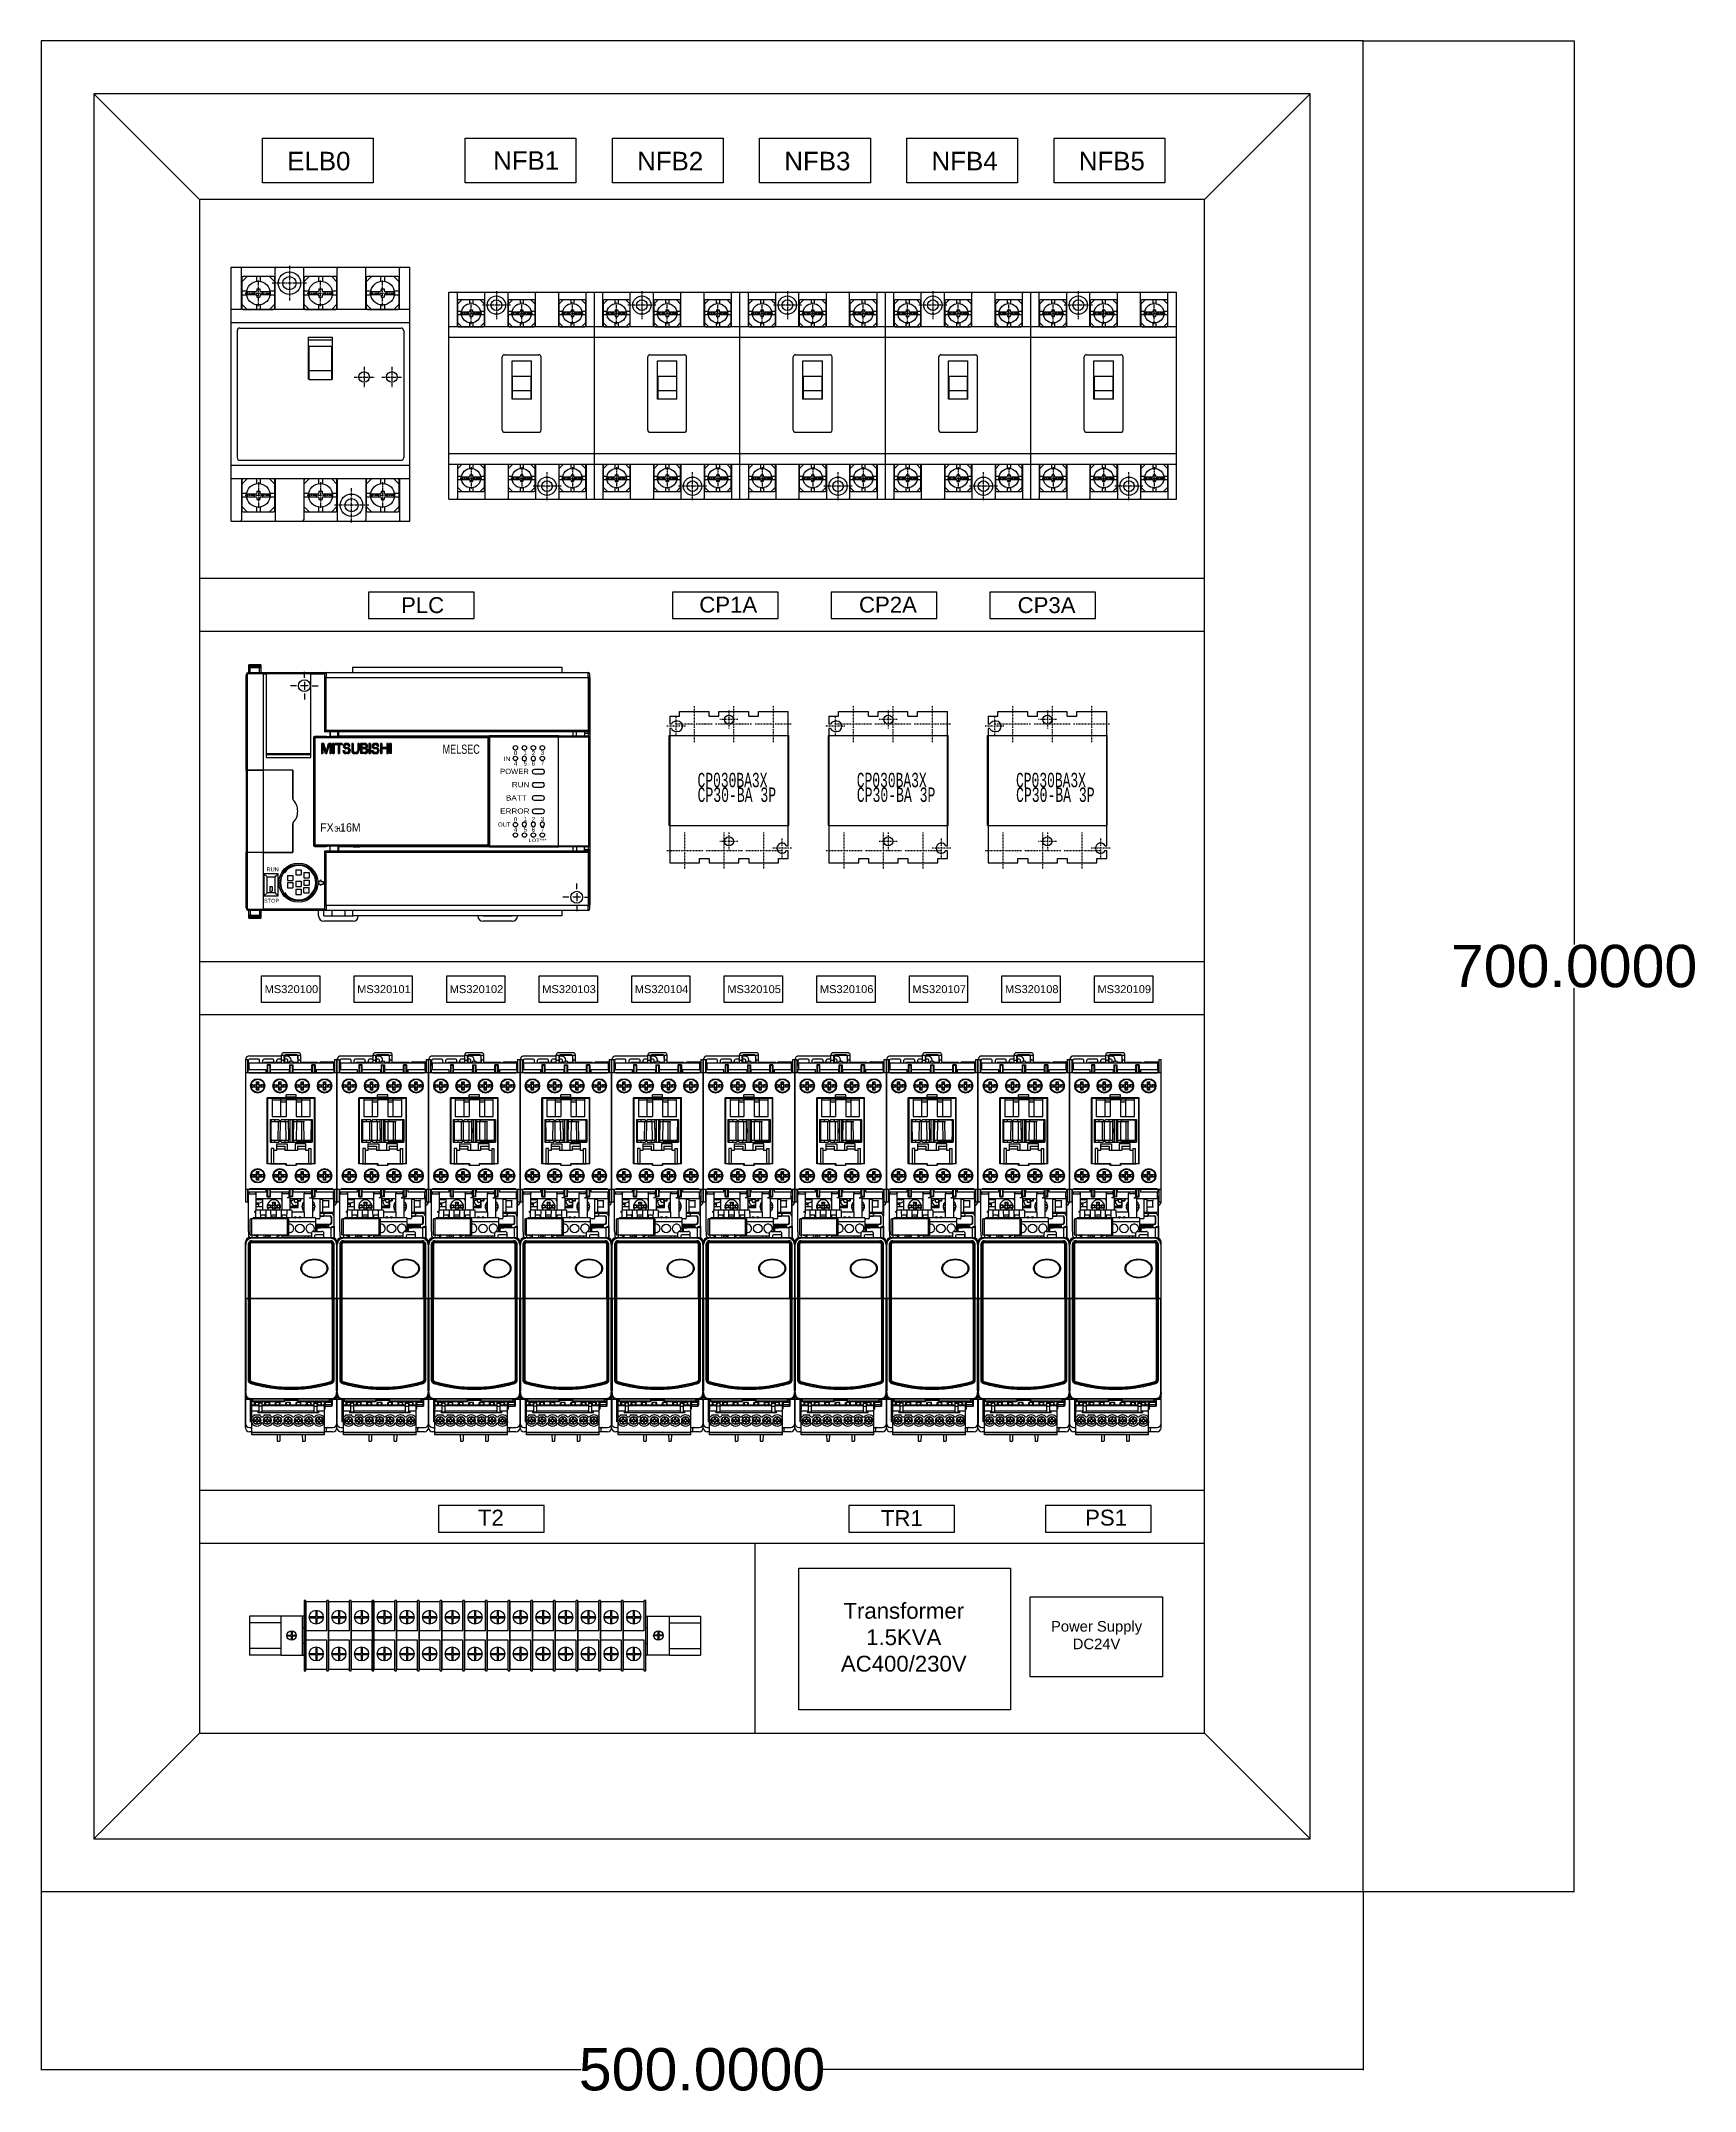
# Model space of a CAD drawing. Header units: millimetres. Extents: x 12275 to 14043, y 11466 to 13479.
# Drawn here: x 12834 to 13460, y 12585 to 13361 of the extents above; entities that cross this region are included whole.
import ezdxf

# ---------------------------------------------------------------- set-up
doc = ezdxf.new("R2010")
doc.units = ezdxf.units.MM
for name, pattern in [('CENTER', [2, 1.25, -0.25, 0.25, -0.25]), ('CONTINOUS', [0]), ('DASHDOT', [1, 0.5, -0.25, 0, -0.25])]:
    doc.linetypes.add(name, pattern=pattern)
for name, color, linetype in [('02___PRT_ALL_AXES', 7, 'Continuous'), ('10', 4, 'Continuous'), ('12', 3, 'CONTINOUS'), ('13', 7, 'Continuous'), ('14', 3, 'CONTINOUS'), ('17', 2, 'CENTER'), ('19', 7, 'CONTINOUS'), ('24', 2, 'Continuous'), ('SURF_PART', 7, 'Continuous')]:
    doc.layers.add(name, color=color, linetype=linetype)
doc.styles.get("Standard").update_dxf_attribs({"font": 'arial.ttf'})
doc.styles.add('STANDARD1', font='MONOTXT', dxfattribs={"bigfont": 'BIGFONT'})
doc.dimstyles.get("Standard").update_dxf_attribs({"dimtxt": 0.18, "dimasz": 0.18, "dimexe": 0.18, "dimexo": 0.0625, "dimgap": 0.09, "dimtad": 0, "dimtih": 1, "dimtoh": 1, "dimdec": 4, "dimzin": 0, "dimdsep": 46, "dimtxsty": 'Standard', "dimcen": 0.09, "dimadec": 0, "dimazin": 0, "dimtfac": 1, "dimtdec": 4, "dimtofl": 0, "dimtmove": 0, "dimatfit": 3, "dimfxl": 1, "dimtolj": 1, "dimtzin": 0, "dimarcsym": 0})

msp = doc.modelspace()

# ---------------------------------------------------------------- texts
at = {"color": 0, "linetype": 'Continuous'}
for s, height, width, p in [('MELSEC', 3.5, 0.7, (12986.15548, 13091.02419)), ('IN', 1.6, 1.25, (13009.08366, 13088.36011)), ('0', 1.6, 1.06, (13013.09151, 13090.54752)), ('1', 1.6, 1.06, (13016.8108, 13090.59126)), ('2', 1.6, 1.06, (13019.82998, 13090.56939)), ('3', 1.6, 1.06, (13023.24297, 13090.61312)), ('POWER', 2, 1.026667, (13007.91494, 13083.36028)), ('4', 1.6, 1.06, (13013.09151, 13086.55788)), ('5', 1.6, 1.06, (13016.8108, 13086.60162)), ('6', 1.6, 1.06, (13019.82998, 13086.57975)), ('7', 1.6, 1.06, (13023.24297, 13086.62348)), ('BATT', 2, 1.1, (13010.11664, 13073.36028)), ('RUN', 2, 1.1, (13012.31961, 13078.36028)), ('ERROR', 2, 1.1, (13007.91494, 13068.36028)), ('0', 1.6, 1.06, (13013.09151, 13065.4805)), ('1', 1.6, 1.06, (13016.8108, 13065.52424)), ('2', 1.6, 1.06, (13019.82998, 13065.50237)), ('3', 1.6, 1.06, (13023.24297, 13065.5461)), ('FX -16M', 3.2, 0.894444, (12939.84751, 13061.56936)), ('3U', 2, 0.9, (12945.19467, 13061.57816)), ('OUT', 1.6, 1, (13007.13228, 13063.46399)), ('4', 1.6, 1.06, (13013.09151, 13061.49086)), ('5', 1.6, 1.06, (13016.8108, 13061.5346)), ('6', 1.6, 1.06, (13019.82998, 13061.51273)), ('7', 1.6, 1.06, (13023.24297, 13061.55646)), ('RUN', 1.5, 1, (12919.59751, 13046.53937)), ('STOP', 1.5, 1, (12918.6398, 13034.69329))]:
    msp.add_text(s, height=height, dxfattribs=dict(at, width=width)).set_placement(p)
at = {"color": 0, "attachment_point": 1}
for s, width, heights, insert, char_height in [('ELB0', 5.0211845, [0.95831], (12927.38839, 13318.72816), 7), ('NFB1', 5.0211845, [0.95831], (13005.26324, 13318.9567), 7), ('NFB2', 5.0211845, [0.95831], (13059.71982, 13318.72816), 7), ('NFB3', 5.0211845, [0.95831], (13115.40065, 13318.72816), 7), ('NFB4', 5.0211845, [0.95831], (13171.08147, 13318.72816), 7), ('NFB5', 5.0211845, [0.95831], (13226.7623, 13318.72816), 7), ('PLC', 14.513371, [0], (12970.43426, 13150.26162), 6), ('CP1A', 14.513371, [0], (13083.23902, 13150.44436), 6), ('CP2A', 14.513371, [0], (13143.63672, 13150.44117), 6), ('CP3A', 14.513371, [0], (13203.63672, 13150.26162), 6), ('MS320100', 21.8656105, [0], (12918.83223, 13003.51402), 3), ('MS320101', 21.8656105, [0], (12953.83223, 13003.51402), 3), ('MS320102', 21.8656105, [0], (12988.83223, 13003.51402), 3), ('MS320103', 21.8656105, [0], (13023.83223, 13003.51402), 3), ('MS320104', 21.8656105, [0], (13058.83223, 13003.51402), 3), ('MS320105', 21.8656105, [0], (13093.83223, 13003.51402), 3), ('MS320106', 21.8656105, [0], (13128.83223, 13003.51402), 3), ('MS320107', 21.8656105, [0], (13163.83223, 13003.51402), 3), ('MS320108', 21.8656105, [0], (13198.83223, 13003.51402), 3), ('MS320109', 21.8656105, [0], (13233.83223, 13003.51402), 3), ('T2', 14.513371, [0], (12999.5145, 12805.11432), 6), ('TR1', 14.513371, [0], (13151.91779, 12804.94221), 6), ('PS1', 14.513371, [0], (13229.14272, 12805.11432), 6), ('\\pxqc;Transformer\\P1.5KVA\\PAC400/230V', 80, [0], (13120.57133, 12769.88116), 6), ('\\pxqc;Power Supply \\PDC24V', 49.6008142, [0], (13208.67222, 12763.01442), 4)]:
    msp.add_mtext_dynamic_manual_height_columns(s, width=width, gutter_width=1, heights=heights, dxfattribs=dict(at, insert=insert, char_height=char_height))
at = {"color": 0, "linetype": 'Continuous', "insert": (13018.68305, 13057.68567), "char_height": 1.2, "width": 17.6800002, "attachment_point": 7}
msp.add_mtext('\\W1.3;LOT***', dxfattribs=at)
at = {"layer": '19', "color": 0, "linetype": 'CONTINOUS', "style": 'STANDARD1'}
for s, width, p in [('CP030BA3X', 0.621429, (13082.57219, 13078.37702)), ('CP030BA3X', 0.621429, (13142.79828, 13078.37702)), ('CP030BA3X', 0.621429, (13203.02436, 13078.37702)), ('CP30-BA 3P', 0.628125, (13082.58928, 13072.82884)), ('CP30-BA 3P', 0.628125, (13142.81536, 13072.82884)), ('CP30-BA 3P', 0.628125, (13203.04145, 13072.82884))]:
    msp.add_text(s, height=5.462821, rotation=0.0000025, dxfattribs=dict(at, width=width)).set_placement(p)

# ---------------------------------------------------------------- blocks, each defined once
blk = doc.blocks.new('*D5')
at = {"color": 0, "lineweight": -2, "transparency": 16777216}
for p, q in [((13334.33, 13360.65), (13414.26, 13360.65)), ((13414.08, 13360.47), (13414.08, 13018.91)), ((13414.08, 12660.83), (13414.08, 13002.39)), ((13334.33, 12660.65), (13414.26, 12660.65))]:
    blk.add_line(p, q, dxfattribs=at)
at = {"color": 0, "transparency": 16777216}
for points in [[(13414.05, 13360.47), (13414.11, 13360.47), (13414.08, 13360.65)], [(13414.05, 12660.83), (13414.11, 12660.83), (13414.08, 12660.65)]]:
    blk.add_solid(points, dxfattribs=at)
at = {"layer": 'Defpoints', "color": 0, "transparency": 16777216}
for p in [(13334.27, 13360.65), (13334.27, 12660.65), (13414.08, 12660.65)]:
    blk.add_point(p, dxfattribs=at)
at = {"color": 0, "transparency": 16777216, "insert": (13414.08, 13010.65), "char_height": 0.18, "attachment_point": 5}
blk.add_mtext('\\A1;{\\H88.88889x;700.0000}', dxfattribs=at)
blk = doc.blocks.new('*D6')
at = {"color": 0, "lineweight": -2, "transparency": 16777216}
for p, q in [((12834.27, 12660.58), (12834.27, 12593.17)), ((13334.27, 12660.58), (13334.27, 12593.17)), ((12834.45, 12593.35), (13038.57, 12593.35)), ((13334.09, 12593.35), (13129.98, 12593.35))]:
    blk.add_line(p, q, dxfattribs=at)
at = {"color": 0, "transparency": 16777216}
for points in [[(12834.45, 12593.38), (12834.45, 12593.32), (12834.27, 12593.35)], [(13334.09, 12593.38), (13334.09, 12593.32), (13334.27, 12593.35)]]:
    blk.add_solid(points, dxfattribs=at)
at = {"layer": 'Defpoints', "color": 0, "transparency": 16777216}
for p in [(12834.27, 12660.65), (13334.27, 12660.65), (13334.27, 12593.35)]:
    blk.add_point(p, dxfattribs=at)
at = {"color": 0, "transparency": 16777216, "insert": (13084.27, 12593.35), "char_height": 0.18, "attachment_point": 5}
blk.add_mtext('\\A1;{\\H88.88889x;500.0000}', dxfattribs=at)

# ---------------------------------------------------------------- dimensions: what is measured, and where the dimension line sits
at = {"color": 0}
dim = msp.add_linear_dim(base=(13414.07862, 12660.64673), p1=(13334.27028, 13360.64673), p2=(13334.27028, 12660.64673), angle=90, text='{\\H88.88889x;<>}', dimstyle='Standard', dxfattribs=at)
dim.commit()
dim.dimension.update_dxf_attribs({"geometry": '*D5', "text_midpoint": (13414.07862, 13010.64673), "dimtype": 160})
dim = msp.add_linear_dim(base=(13334.27028, 12593.35363), p1=(12834.27028, 12660.64673), p2=(13334.27028, 12660.64673), text='{\\H88.88889x;<>}', dimstyle='Standard', dxfattribs=at)
dim.commit()
dim.dimension.update_dxf_attribs({"geometry": '*D6', "text_midpoint": (13084.27028, 12593.35363)})

# ---------------------------------------------------------------- linework, layer by layer
at = {"color": 0}
for p, q in [((13334.27028, 13360.64673), (12834.27028, 13360.64673)), ((12834.27028, 13360.64673), (12834.27028, 12660.64673)), ((13334.27028, 12660.64673), (13334.27028, 13360.64673)), ((13314.27028, 13340.64673), (12854.27028, 13340.64673)), ((12854.27028, 13340.64673), (12854.27028, 12680.64673)), ((12854.27028, 13340.64673), (12894.27028, 13300.64673)), ((13314.27028, 13340.64673), (13274.27028, 13300.64673)), ((13314.27028, 12680.64673), (13314.27028, 13340.64673)), ((13274.27028, 13300.64673), (12894.27028, 13300.64673)), ((12894.27028, 13300.64673), (12894.27028, 12720.64673)), ((13274.27028, 12720.64673), (13274.27028, 13300.64673)), ((12894.27028, 13157.46096), (13274.27028, 13157.46096)), ((12958.10155, 13152.1895), (12958.10155, 13142.1895)), ((12998.10155, 13152.1895), (12958.10155, 13152.1895)), ((12998.10155, 13142.1895), (12998.10155, 13152.1895)), ((13073.10155, 13152.1895), (13073.10155, 13142.1895)), ((13113.10155, 13152.1895), (13073.10155, 13152.1895)), ((13113.10155, 13142.1895), (13113.10155, 13152.1895)), ((13133.10155, 13152.1895), (13133.10155, 13142.1895)), ((13173.10155, 13152.1895), (13133.10155, 13152.1895)), ((13173.10155, 13142.1895), (13173.10155, 13152.1895)), ((13193.10155, 13152.1895), (13193.10155, 13142.1895)), ((13233.10155, 13152.1895), (13193.10155, 13152.1895)), ((13233.10155, 13142.1895), (13233.10155, 13152.1895)), ((12894.27028, 13137.46096), (13274.27028, 13137.46096)), ((12958.10155, 13142.1895), (12998.10155, 13142.1895)), ((13073.10155, 13142.1895), (13113.10155, 13142.1895)), ((13133.10155, 13142.1895), (13173.10155, 13142.1895)), ((13193.10155, 13142.1895), (13233.10155, 13142.1895)), ((12894.27028, 13012.46096), (13274.27028, 13012.46096)), ((12917.70426, 12996.9954), (12917.70426, 13006.9954)), ((12917.70426, 13006.9954), (12939.70426, 13006.9954)), ((12939.70426, 13006.9954), (12939.70426, 12996.9954)), ((12952.70426, 12996.9954), (12952.70426, 13006.9954)), ((12952.70426, 13006.9954), (12974.70426, 13006.9954)), ((12974.70426, 13006.9954), (12974.70426, 12996.9954)), ((12987.70426, 12996.9954), (12987.70426, 13006.9954)), ((12987.70426, 13006.9954), (13009.70426, 13006.9954)), ((13009.70426, 13006.9954), (13009.70426, 12996.9954)), ((13022.70426, 12996.9954), (13022.70426, 13006.9954)), ((13022.70426, 13006.9954), (13044.70426, 13006.9954)), ((13044.70426, 13006.9954), (13044.70426, 12996.9954)), ((13057.70426, 12996.9954), (13057.70426, 13006.9954)), ((13057.70426, 13006.9954), (13079.70426, 13006.9954)), ((13079.70426, 13006.9954), (13079.70426, 12996.9954)), ((13092.70426, 12996.9954), (13092.70426, 13006.9954)), ((13092.70426, 13006.9954), (13114.70426, 13006.9954)), ((13114.70426, 13006.9954), (13114.70426, 12996.9954)), ((13127.70426, 12996.9954), (13127.70426, 13006.9954)), ((13127.70426, 13006.9954), (13149.70426, 13006.9954)), ((13149.70426, 13006.9954), (13149.70426, 12996.9954)), ((13162.70426, 12996.9954), (13162.70426, 13006.9954)), ((13162.70426, 13006.9954), (13184.70426, 13006.9954)), ((13184.70426, 13006.9954), (13184.70426, 12996.9954)), ((13197.70426, 12996.9954), (13197.70426, 13006.9954)), ((13197.70426, 13006.9954), (13219.70426, 13006.9954)), ((13219.70426, 13006.9954), (13219.70426, 12996.9954)), ((13232.70426, 12996.9954), (13232.70426, 13006.9954)), ((13232.70426, 13006.9954), (13254.70426, 13006.9954)), ((13254.70426, 13006.9954), (13254.70426, 12996.9954)), ((12939.70426, 12996.9954), (12917.70426, 12996.9954)), ((12974.70426, 12996.9954), (12952.70426, 12996.9954)), ((13009.70426, 12996.9954), (12987.70426, 12996.9954)), ((13044.70426, 12996.9954), (13022.70426, 12996.9954)), ((13079.70426, 12996.9954), (13057.70426, 12996.9954)), ((13114.70426, 12996.9954), (13092.70426, 12996.9954)), ((13149.70426, 12996.9954), (13127.70426, 12996.9954)), ((13184.70426, 12996.9954), (13162.70426, 12996.9954)), ((13219.70426, 12996.9954), (13197.70426, 12996.9954)), ((13254.70426, 12996.9954), (13232.70426, 12996.9954)), ((12894.27028, 12992.46096), (13274.27028, 12992.46096)), ((12894.27028, 12812.46096), (13274.27028, 12812.46096)), ((12984.57088, 12806.66964), (12984.57088, 12796.66964)), ((13024.57088, 12806.66964), (12984.57088, 12806.66964)), ((13024.57088, 12796.66964), (13024.57088, 12806.66964)), ((13139.73098, 12806.66964), (13139.73098, 12796.66964)), ((13179.73098, 12806.66964), (13139.73098, 12806.66964)), ((13179.73098, 12796.66964), (13179.73098, 12806.66964)), ((13214.1991, 12806.66964), (13214.1991, 12796.66964)), ((13254.1991, 12806.66964), (13214.1991, 12806.66964)), ((13254.1991, 12796.66964), (13254.1991, 12806.66964)), ((12984.57088, 12796.66964), (13024.57088, 12796.66964)), ((13139.73098, 12796.66964), (13179.73098, 12796.66964)), ((13214.1991, 12796.66964), (13254.1991, 12796.66964)), ((12894.27028, 12792.46096), (13274.27028, 12792.46096)), ((13104.27028, 12792.46096), (13104.27028, 12720.64673)), ((12894.27028, 12720.64673), (12854.27028, 12680.64673)), ((12894.27028, 12720.64673), (13274.27028, 12720.64673)), ((13274.27028, 12720.64673), (13314.27028, 12680.64673)), ((12854.27028, 12680.64673), (13314.27028, 12680.64673)), ((12834.27028, 12660.64673), (13334.27028, 12660.64673))]:
    msp.add_line(p, q, dxfattribs=at)
at = {"color": 0, "linetype": 'Continuous'}
for p, q in [((12912.2581, 13120.78511), (12911.87053, 13120.78511)), ((12912.2581, 13120.78511), (12911.87053, 13120.78511)), ((12911.87053, 13094.18511), (12911.87053, 13120.78511)), ((12912.2581, 13120.78511), (12912.2581, 13094.18511)), ((12912.7581, 13121.28511), (12912.75822, 13121.30894)), ((12918.37053, 13121.28511), (12912.7581, 13121.28511)), ((12917.37053, 13124.68511), (12912.87053, 13124.68511)), ((12912.87053, 13124.61359), (12912.87053, 13124.68511)), ((12912.87053, 13124.61359), (12917.37053, 13124.61359)), ((12912.87053, 13124.39792), (12912.87053, 13124.61359)), ((12912.87053, 13124.39792), (12917.37053, 13124.39792)), ((12912.87053, 13124.0347), (12912.87053, 13124.39792)), ((12912.87053, 13124.0347), (12917.37053, 13124.0347)), ((12912.87053, 13123.66195), (12912.87053, 13124.0347)), ((12912.87053, 13121.78511), (12912.87053, 13123.66195)), ((12912.87053, 13121.78511), (12918.42748, 13121.78511)), ((12913.37053, 13121.78511), (12913.37053, 13123.51792)), ((12916.87053, 13123.51792), (12913.37053, 13123.51792)), ((12916.87053, 13121.78511), (12916.87053, 13123.51792)), ((12917.37053, 13124.68511), (12917.37053, 13124.61359)), ((12917.37053, 13124.61359), (12917.37053, 13124.39792)), ((12917.37053, 13124.39792), (12917.37053, 13124.0347)), ((12917.37053, 13124.0347), (12917.37053, 13123.66195)), ((12917.37053, 13123.66195), (12917.37053, 13121.78511)), ((12918.37053, 13121.28511), (12919.37053, 13121.28511)), ((12918.37053, 13094.18511), (12918.37053, 13121.28511)), ((12918.42748, 13121.78511), (12919.37053, 13121.78511)), ((12919.37053, 13121.78511), (12919.37053, 13121.28511)), ((12919.37053, 13121.78511), (12919.47053, 13121.78511)), ((12919.37053, 13121.28511), (12919.37053, 13089.58511)), ((12919.47053, 13120.78511), (12919.37053, 13120.78511)), ((12919.37053, 13120.28511), (12919.47053, 13120.28511)), ((12919.47053, 13121.28511), (12919.47053, 13121.78511)), ((12919.47053, 13121.78511), (12936.27053, 13121.78511)), ((12936.27053, 13121.28511), (12919.47053, 13121.28511)), ((12919.47053, 13121.28511), (12919.47053, 13091.08511)), ((12933.87053, 13119.78511), (12933.87053, 13122.03511)), ((12933.87053, 13119.78511), (12933.87053, 13122.03511)), ((12936.27053, 13121.78511), (12936.27053, 13121.28511)), ((12936.27053, 13121.78511), (12936.37053, 13121.78511)), ((12936.27053, 13091.08511), (12936.27053, 13121.28511)), ((12936.37053, 13120.78511), (12936.27053, 13120.78511)), ((12936.27053, 13120.28511), (12936.37053, 13120.28511)), ((12936.37053, 13121.78511), (12936.37053, 13121.28511)), ((12936.37053, 13121.78511), (12942.07053, 13121.78511)), ((12936.37053, 13121.28511), (12941.57053, 13121.28511)), ((12936.37053, 13089.58511), (12936.37053, 13121.28511)), ((12941.57053, 13119.84755), (12941.57053, 13121.28511)), ((12942.07053, 13121.78511), (12942.07053, 13119.86837)), ((12942.07053, 13121.78511), (13041.27053, 13121.78511)), ((12952.12053, 13123.78511), (12952.12053, 13121.78511)), ((12952.12053, 13123.78511), (13031.22053, 13123.78511)), ((13031.22053, 13123.78511), (13031.22053, 13121.78511)), ((13041.27053, 13119.86837), (13041.27053, 13121.78511)), ((13041.77053, 13121.28511), (13041.77053, 13119.84755)), ((12919.37053, 13115.28511), (12919.47053, 13115.28511)), ((12919.37053, 13113.78511), (12919.47053, 13113.78511)), ((12919.47053, 13112.28511), (12919.37053, 13112.28511)), ((12930.87053, 13116.78511), (12928.62053, 13116.78511)), ((12930.87053, 13116.78511), (12928.62053, 13116.78511)), ((12935.37053, 13116.78511), (12932.37053, 13116.78511)), ((12935.37053, 13116.78511), (12932.37053, 13116.78511)), ((12933.87053, 13118.28511), (12933.87053, 13115.28511)), ((12933.87053, 13118.28511), (12933.87053, 13115.28511)), ((12933.87053, 13113.78511), (12933.87053, 13111.53511)), ((12933.87053, 13113.78511), (12933.87053, 13111.53511)), ((12936.37053, 13115.28511), (12936.27053, 13115.28511)), ((12936.27053, 13115.18511), (12936.37053, 13115.18511)), ((12936.37053, 13113.58511), (12936.27053, 13113.58511)), ((12936.27053, 13113.48511), (12936.37053, 13113.48511)), ((12936.87053, 13116.78511), (12939.12053, 13116.78511)), ((12936.87053, 13116.78511), (12939.12053, 13116.78511)), ((12941.57053, 13119.84757), (12941.57109, 13119.84856)), ((12941.57053, 13099.28554), (12941.57053, 13119.84755)), ((12942.07053, 13119.86837), (13041.27053, 13119.86837)), ((12942.07053, 13099.80592), (12942.07053, 13119.86837)), ((13041.27053, 13119.86837), (13041.27053, 13099.80592)), ((13041.77052, 13119.84757), (13041.76997, 13119.84856)), ((13041.77053, 13119.84755), (13041.77053, 13099.28554)), ((13041.87053, 13119.78511), (13041.77053, 13119.78511)), ((13041.87053, 13119.78511), (13041.87053, 13098.78511)), ((12919.37053, 13111.28511), (12919.47053, 13111.28511)), ((12919.47053, 13100.78511), (12919.37053, 13100.78511)), ((12919.37053, 13099.78511), (12919.47053, 13099.78511)), ((12919.37053, 13098.28511), (12919.47053, 13098.28511)), ((12919.47053, 13096.78511), (12919.37053, 13096.78511)), ((12936.37053, 13098.58511), (12936.27053, 13098.58511)), ((12936.27053, 13098.48511), (12936.37053, 13098.48511)), ((12936.37053, 13096.88511), (12936.27053, 13096.88511)), ((12936.27053, 13096.78511), (12936.37053, 13096.78511)), ((12937.47053, 13097.01489), (12937.47053, 13097.18504)), ((12937.47053, 13088.77982), (12937.47053, 13097.01489)), ((12937.47054, 13097.01489), (12937.4711, 13097.03871)), ((12937.97055, 13097.153), (12937.94672, 13097.15285)), ((12937.97053, 13097.68511), (12937.97053, 13097.51482)), ((12937.97053, 13097.68511), (12942.17053, 13097.68511)), ((12937.97053, 13097.15299), (12937.97053, 13097.51482)), ((12937.97053, 13088.78511), (12937.97053, 13097.15299)), ((13041.77053, 13099.28511), (12941.57053, 13099.28511)), ((13041.27053, 13099.80592), (12942.07053, 13099.80592)), ((12942.17054, 13097.68512), (12942.18484, 13097.68512)), ((12942.47053, 13097.53011), (12942.47053, 13097.68261)), ((12946.67053, 13097.51677), (12943.27053, 13097.51677)), ((12943.47053, 13099.257), (12943.47053, 13097.51677)), ((12943.57053, 13099.08381), (12943.57053, 13097.51677)), ((12946.57053, 13097.51677), (12946.57053, 13099.28511)), ((12946.97053, 13097.78511), (12946.97053, 13099.28511)), ((12946.97053, 13097.78511), (13003.87053, 13097.78511)), ((12948.97053, 13097.58177), (12947.47053, 13097.58177)), ((12947.47053, 13097.58177), (12947.47053, 13097.53011)), ((12948.27053, 13097.58177), (12948.27053, 13097.78511)), ((12948.97053, 13097.68261), (12948.97053, 13097.58177)), ((12949.27053, 13097.68511), (12952.27053, 13097.68511)), ((12952.27053, 13097.66511), (12952.27053, 13097.68511)), ((12954.57053, 13097.66511), (12952.27053, 13097.66511)), ((12953.27053, 13097.66511), (12953.27053, 13097.78511)), ((12954.27053, 13097.78511), (12954.27053, 13097.66511)), ((12954.87053, 13097.68511), (12954.57053, 13097.66511)), ((12954.87053, 13097.68511), (13003.27053, 13097.68511)), ((13003.27053, 13097.51482), (13003.27053, 13097.68511)), ((13003.27053, 13097.15299), (13003.27053, 13097.51482)), ((13003.27053, 13097.15299), (13003.27053, 13088.78511)), ((13003.27055, 13097.51483), (13003.29437, 13097.51427)), ((13003.27055, 13097.153), (13003.29437, 13097.15285)), ((13003.77053, 13097.18504), (13003.77053, 13097.01489)), ((13003.77053, 13097.01489), (13003.77053, 13088.77982)), ((13029.87053, 13097.78511), (13003.87053, 13097.78511)), ((13003.87053, 13097.78511), (13003.87053, 13097.42778)), ((13003.87053, 13097.42778), (13029.87053, 13097.42778)), ((13003.87053, 13097.42778), (13003.87053, 13088.78511)), ((13029.87053, 13097.42778), (13029.87053, 13097.78511)), ((13029.97053, 13097.78511), (13029.87053, 13097.78511)), ((13029.87053, 13097.42778), (13029.87053, 13088.78511)), ((13029.97053, 13097.78511), (13041.37053, 13097.78511)), ((13029.97053, 13097.42778), (13029.97053, 13097.78511)), ((13029.97053, 13088.78511), (13029.97053, 13097.42778)), ((13035.37053, 13099.28511), (13035.37053, 13097.78511)), ((13036.77053, 13097.78511), (13036.77053, 13099.28511)), ((13039.77053, 13099.08381), (13039.77053, 13097.78511)), ((13039.87053, 13099.24967), (13039.87053, 13098.78511)), ((13039.87053, 13098.78511), (13041.37053, 13098.78511)), ((13039.87053, 13098.78511), (13039.87053, 13097.78511)), ((13041.37053, 13098.78511), (13041.37053, 13099.28511)), ((13041.37053, 13097.78511), (13041.37053, 13098.78511)), ((13041.37053, 13098.78511), (13041.87053, 13098.78511)), ((13041.37053, 13097.42778), (13041.37053, 13097.78511)), ((13041.37053, 13097.42778), (13041.39436, 13097.42762)), ((13041.37053, 13097.42778), (13041.37053, 13088.78511)), ((13041.87053, 13098.78511), (13041.87053, 13097.28511)), ((13041.87053, 13097.28511), (13041.87053, 13088.77982)), ((12912.2581, 13094.18511), (12911.87053, 13094.18511)), ((12911.87053, 13084.88511), (12911.87053, 13094.18511)), ((12912.2581, 13094.18511), (12912.2581, 13084.88511)), ((12918.37053, 13084.88511), (12918.37053, 13094.18511)), ((12936.37053, 13090.58511), (12919.37053, 13090.58511)), ((12919.37053, 13089.58511), (12936.37053, 13089.58511)), ((12919.47053, 13091.08511), (12936.27053, 13091.08511)), ((12941.29874, 13094.94772), (12940.36943, 13094.94772)), ((12940.36943, 13094.94772), (12940.36943, 13091.09775)), ((12941.12285, 13094.71674), (12940.36943, 13094.71674)), ((12941.06422, 13094.63974), (12940.36943, 13094.63974)), ((12941.40494, 13094.56275), (12940.36943, 13094.56275)), ((12941.42618, 13094.48576), (12940.36943, 13094.48576)), ((12941.44742, 13094.40876), (12940.36943, 13094.40876)), ((12941.46866, 13094.33177), (12940.36943, 13094.33177)), ((12940.83409, 13091.09775), (12940.36943, 13091.09775)), ((12940.44643, 13094.87073), (12940.44643, 13091.17474)), ((12941.24011, 13094.87073), (12940.44643, 13094.87073)), ((12940.44643, 13091.17474), (12940.75709, 13091.17474)), ((12940.52342, 13094.79373), (12940.52342, 13091.25173)), ((12941.18148, 13094.79373), (12940.52342, 13094.79373)), ((12940.52342, 13091.25173), (12940.6801, 13091.25173)), ((12940.52611, 13091.40572), (12940.52611, 13094.16334)), ((12940.52611, 13094.16334), (12940.52611, 13091.40572)), ((12940.60042, 13094.71674), (12940.60042, 13091.32873)), ((12941.36246, 13094.71674), (12940.60042, 13094.71674)), ((12940.60042, 13094.71674), (12940.60042, 13091.32873)), ((12940.60042, 13094.71674), (12940.60042, 13091.32873)), ((12941.12285, 13094.71674), (12940.60042, 13094.71674)), ((12940.60042, 13091.32873), (12940.6031, 13091.32873)), ((12940.60042, 13091.32873), (12940.6031, 13091.32873)), ((12940.60042, 13091.32873), (12940.6031, 13091.32873)), ((12940.6031, 13091.32873), (12940.6031, 13094.16334)), ((12940.6031, 13091.32873), (12940.6031, 13094.16334)), ((12940.6031, 13091.32873), (12940.6031, 13094.16334)), ((12940.67741, 13094.63974), (12940.67741, 13094.48341)), ((12940.67741, 13094.63974), (12941.3837, 13094.63974)), ((12940.67741, 13094.48341), (12940.67741, 13094.63974)), ((12940.6801, 13091.25173), (12940.6801, 13094.16334)), ((12940.75709, 13091.17474), (12940.75709, 13094.16334)), ((12940.83409, 13094.16334), (12940.83409, 13091.09775)), ((12941.89615, 13091.09775), (12941.04267, 13094.19159)), ((12941.089, 13094.54991), (12941.06422, 13094.63974)), ((12941.089, 13094.54991), (12941.80079, 13091.96968)), ((12941.1169, 13094.21206), (12941.95478, 13091.17474)), ((12941.94923, 13092.01063), (12941.18148, 13094.79373)), ((12941.19112, 13094.23254), (12942.01341, 13091.25173)), ((12941.87501, 13091.99015), (12941.2262, 13094.3421)), ((12941.87501, 13091.99015), (12941.2262, 13094.3421)), ((12941.87501, 13091.99015), (12941.2262, 13094.3421)), ((12942.02345, 13092.0311), (12941.24011, 13094.87073)), ((12942.09767, 13092.05157), (12941.29874, 13094.94772)), ((12941.33956, 13094.27349), (12942.04583, 13091.71324)), ((12942.13067, 13091.40572), (12941.33956, 13094.27349)), ((12942.42718, 13091.09775), (12941.89615, 13091.09775)), ((12941.91256, 13091.90684), (12942.07204, 13091.32873)), ((12941.91256, 13091.90684), (12942.07204, 13091.32873)), ((12941.91256, 13091.90684), (12942.07204, 13091.32873)), ((12941.95478, 13091.17474), (12942.36855, 13091.17474)), ((12942.01341, 13091.25173), (12942.30992, 13091.25173)), ((12942.04583, 13091.71324), (12942.13067, 13091.40572)), ((12942.07204, 13091.32873), (12942.25129, 13091.32873)), ((12942.07204, 13091.32873), (12942.25129, 13091.32873)), ((12942.07204, 13091.32873), (12942.25129, 13091.32873)), ((12942.13067, 13091.40572), (12942.19266, 13091.40572)), ((12942.19266, 13091.40572), (12942.13067, 13091.40572)), ((12942.13067, 13091.40572), (12942.19266, 13091.40572)), ((12942.16166, 13091.58289), (12942.15198, 13091.61798)), ((12942.17134, 13091.61798), (12942.16166, 13091.58289)), ((12942.19266, 13091.40572), (12942.98377, 13094.27349)), ((12942.19266, 13091.40572), (12942.27749, 13091.71324)), ((12942.22565, 13092.05157), (12943.02459, 13094.94772)), ((12942.25129, 13091.32873), (12942.41077, 13091.90684)), ((12942.98377, 13094.27349), (12942.27749, 13091.71324)), ((12943.08322, 13094.87073), (12942.29987, 13092.0311)), ((12942.30992, 13091.25173), (12943.13221, 13094.23254)), ((12942.36855, 13091.17474), (12943.20643, 13094.21206)), ((12943.14185, 13094.79373), (12942.3741, 13092.01063)), ((12942.41077, 13091.90684), (12943.05799, 13094.25301)), ((12942.41077, 13091.90684), (12943.05799, 13094.25301)), ((12942.42718, 13091.09775), (12943.28065, 13094.19159)), ((12943.09713, 13094.3421), (12942.44832, 13091.99015)), ((12943.09713, 13094.3421), (12942.44832, 13091.99015)), ((12943.09713, 13094.3421), (12942.44832, 13091.99015)), ((12943.23433, 13094.54991), (12942.52254, 13091.96968)), ((12942.87591, 13094.40876), (12943.95389, 13094.40876)), ((12942.89715, 13094.48576), (12943.95389, 13094.48576)), ((12942.91839, 13094.56275), (12943.95389, 13094.56275)), ((12943.64592, 13094.63974), (12942.93963, 13094.63974)), ((12943.72291, 13094.71674), (12942.96087, 13094.71674)), ((12943.95389, 13094.94772), (12943.02459, 13094.94772)), ((12943.8769, 13094.87073), (12943.08322, 13094.87073)), ((12943.79991, 13094.79373), (12943.14185, 13094.79373)), ((12943.72291, 13094.71674), (12943.20048, 13094.71674)), ((12943.95389, 13094.71674), (12943.20048, 13094.71674)), ((12943.23433, 13094.54991), (12943.25911, 13094.63974)), ((12943.25911, 13094.63974), (12943.95389, 13094.63974)), ((12943.48924, 13094.16334), (12943.48924, 13091.09775)), ((12943.95389, 13091.09775), (12943.48924, 13091.09775)), ((12943.56623, 13094.16334), (12943.56623, 13091.17474)), ((12943.56623, 13091.17474), (12943.8769, 13091.17474)), ((12943.64323, 13094.16334), (12943.64323, 13091.25173)), ((12943.64323, 13091.25173), (12943.79991, 13091.25173)), ((12943.64592, 13094.48341), (12943.64592, 13094.63974)), ((12943.64592, 13094.63974), (12943.64592, 13094.48341)), ((12943.72022, 13094.16334), (12943.72022, 13091.32873)), ((12943.72022, 13094.16334), (12943.72022, 13091.32873)), ((12943.72022, 13094.16334), (12943.72022, 13091.32873)), ((12943.72022, 13091.32873), (12943.72291, 13091.32873)), ((12943.72022, 13091.32873), (12943.72291, 13091.32873)), ((12943.72022, 13091.32873), (12943.72291, 13091.32873)), ((12943.72291, 13091.32873), (12943.72291, 13094.71674)), ((12943.72291, 13091.32873), (12943.72291, 13094.71674)), ((12943.72291, 13091.32873), (12943.72291, 13094.71674)), ((12943.79722, 13094.16334), (12943.79722, 13091.40572)), ((12943.79722, 13091.40572), (12943.79722, 13094.16334)), ((12943.79991, 13091.25173), (12943.79991, 13094.79373)), ((12943.8769, 13091.17474), (12943.8769, 13094.87073)), ((12943.95389, 13094.94772), (12943.95389, 13091.09775)), ((12945.15402, 13094.94772), (12944.5513, 13094.94772)), ((12944.5513, 13094.94772), (12944.5513, 13091.09775)), ((12945.15402, 13091.09775), (12944.5513, 13091.09775)), ((12944.6283, 13094.87073), (12944.6283, 13091.17474)), ((12945.07703, 13094.87073), (12944.6283, 13094.87073)), ((12944.6283, 13091.17474), (12945.07703, 13091.17474)), ((12944.70529, 13094.79373), (12944.70529, 13091.25173)), ((12945.00004, 13094.79373), (12944.70529, 13094.79373)), ((12944.70529, 13091.25173), (12945.00004, 13091.25173)), ((12944.78228, 13094.71674), (12944.78228, 13091.32873)), ((12944.92304, 13094.71674), (12944.78228, 13094.71674)), ((12944.78228, 13091.32873), (12944.92304, 13091.32873)), ((12944.84605, 13091.40572), (12944.84605, 13094.63974)), ((12944.85928, 13094.63974), (12944.85928, 13091.40572)), ((12944.92304, 13091.32873), (12944.92304, 13094.71674)), ((12945.00004, 13091.25173), (12945.00004, 13094.79373)), ((12945.07703, 13091.17474), (12945.07703, 13094.87073)), ((12945.15402, 13094.94772), (12945.15402, 13091.09775)), ((12945.5523, 13094.94772), (12945.5523, 13094.48307)), ((12948.20745, 13094.94772), (12945.5523, 13094.94772)), ((12946.61436, 13094.48307), (12945.5523, 13094.48307)), ((12945.62929, 13094.87073), (12945.62929, 13094.56006)), ((12948.13046, 13094.87073), (12945.62929, 13094.87073)), ((12945.62929, 13094.56006), (12946.69135, 13094.56006)), ((12945.70628, 13094.63706), (12945.70628, 13094.79373)), ((12945.70628, 13094.79373), (12948.05346, 13094.79373)), ((12946.76835, 13094.63706), (12945.70628, 13094.63706)), ((12945.78328, 13094.71405), (12945.78328, 13094.71674)), ((12945.78328, 13094.71674), (12947.97647, 13094.71674)), ((12946.84534, 13094.71405), (12945.78328, 13094.71405)), ((12946.61436, 13094.48307), (12946.61436, 13091.09775)), ((12947.14539, 13091.09775), (12946.61436, 13091.09775)), ((12946.69135, 13094.56006), (12946.69135, 13091.17474)), ((12946.69135, 13091.17474), (12947.0684, 13091.17474)), ((12946.76835, 13091.25173), (12946.76835, 13094.63706)), ((12946.9914, 13091.25173), (12946.76835, 13091.25173)), ((12946.84534, 13091.32873), (12946.84534, 13094.71405)), ((12946.91441, 13091.32873), (12946.84534, 13091.32873)), ((12946.91441, 13094.71405), (12946.91441, 13091.32873)), ((12947.97647, 13094.71405), (12946.91441, 13094.71405)), ((12946.9914, 13094.63706), (12946.9914, 13091.25173)), ((12948.05346, 13094.63706), (12946.9914, 13094.63706)), ((12947.0684, 13094.56006), (12948.13046, 13094.56006)), ((12947.0684, 13091.17474), (12947.0684, 13094.56006)), ((12948.20745, 13094.48307), (12947.14539, 13094.48307)), ((12947.14539, 13094.48307), (12947.14539, 13091.09775)), ((12947.97647, 13094.71674), (12947.97647, 13094.71405)), ((12948.05346, 13094.79373), (12948.05346, 13094.63706)), ((12948.13046, 13094.56006), (12948.13046, 13094.87073)), ((12948.20745, 13094.94772), (12948.20745, 13094.48307)), ((12948.47297, 13092.22619), (12949.00479, 13092.22619)), ((12948.55278, 13092.14919), (12948.93489, 13092.14919)), ((12948.6392, 13092.0722), (12948.87085, 13092.0722)), ((12948.73418, 13091.99521), (12948.81141, 13091.99521)), ((12950.13244, 13094.94772), (12949.60141, 13094.94772)), ((12949.60141, 13094.87073), (12950.13244, 13094.87073)), ((12949.60141, 13094.79373), (12950.13244, 13094.79373)), ((12949.60141, 13094.71674), (12950.13244, 13094.71674)), ((12950.03287, 13093.18734), (12949.60141, 13093.18734)), ((12950.03287, 13093.18734), (12949.60141, 13093.18734)), ((12950.03287, 13093.11034), (12949.60141, 13093.11034)), ((12950.03287, 13093.03335), (12949.60141, 13093.03335)), ((12950.03287, 13092.95635), (12949.60141, 13092.95635)), ((12950.13244, 13091.32873), (12949.60141, 13091.32873)), ((12950.13244, 13091.25173), (12949.60141, 13091.25173)), ((12950.13244, 13091.17474), (12949.60141, 13091.17474)), ((12950.13244, 13091.09775), (12949.60141, 13091.09775)), ((12950.03287, 13094.71405), (12949.70098, 13094.71405)), ((12950.03287, 13094.63706), (12949.70098, 13094.63706)), ((12950.03287, 13094.56006), (12949.70098, 13094.56006)), ((12950.03287, 13094.48307), (12949.70098, 13094.48307)), ((12949.70098, 13093.35463), (12950.13244, 13093.35463)), ((12949.70098, 13093.27763), (12950.13244, 13093.27763)), ((12949.70098, 13093.20064), (12950.13244, 13093.20064)), ((12949.70098, 13093.12365), (12950.13244, 13093.12365)), ((12949.70098, 13093.12365), (12950.13244, 13093.12365)), ((12950.03287, 13091.5624), (12949.70098, 13091.5624)), ((12949.70098, 13091.4854), (12950.03287, 13091.4854)), ((12949.70098, 13091.40841), (12950.03287, 13091.40841)), ((12949.70098, 13091.33142), (12950.03287, 13091.33142)), ((12950.59709, 13093.91885), (12951.12757, 13093.91885)), ((12951.05008, 13093.99584), (12950.66945, 13093.99584)), ((12950.96542, 13094.07284), (12950.73438, 13094.07284)), ((12950.87112, 13094.14983), (12950.79379, 13094.14983)), ((12952.32294, 13094.94772), (12951.79191, 13094.94772)), ((12951.79191, 13094.94772), (12951.79191, 13092.22619)), ((12951.86891, 13094.87073), (12951.86891, 13092.22619)), ((12952.24595, 13094.87073), (12951.86891, 13094.87073)), ((12951.9459, 13094.79373), (12951.9459, 13092.22619)), ((12952.16895, 13094.79373), (12951.9459, 13094.79373)), ((12952.02289, 13094.71674), (12952.02289, 13092.22619)), ((12952.09196, 13094.71674), (12952.02289, 13094.71674)), ((12952.09196, 13092.25938), (12952.09196, 13094.71674)), ((12952.16895, 13092.25938), (12952.16895, 13094.79373)), ((12952.24595, 13092.25938), (12952.24595, 13094.87073)), ((12952.32294, 13094.94772), (12952.32294, 13092.25938)), ((12952.92035, 13091.32873), (12953.45137, 13091.32873)), ((12952.92035, 13091.25173), (12953.45137, 13091.25173)), ((12952.92035, 13091.17474), (12953.45137, 13091.17474)), ((12953.45137, 13091.09775), (12952.92035, 13091.09775)), ((12953.35181, 13091.5624), (12953.01992, 13091.5624)), ((12953.35181, 13091.4854), (12953.01992, 13091.4854)), ((12953.35181, 13091.40841), (12953.01992, 13091.40841)), ((12953.35181, 13091.33142), (12953.01992, 13091.33142)), ((12954.57982, 13094.94772), (12954.04879, 13094.94772)), ((12954.04879, 13094.94772), (12954.04879, 13092.25938)), ((12954.12579, 13094.87073), (12954.12579, 13092.25938)), ((12954.50283, 13094.87073), (12954.12579, 13094.87073)), ((12954.20277, 13094.79373), (12954.20277, 13092.25938)), ((12954.42583, 13094.79373), (12954.20277, 13094.79373)), ((12954.27977, 13094.71674), (12954.27977, 13092.25938)), ((12954.34884, 13094.71674), (12954.27977, 13094.71674)), ((12954.34884, 13092.22619), (12954.34884, 13094.71674)), ((12954.42583, 13092.22619), (12954.42583, 13094.79373)), ((12954.50283, 13092.22619), (12954.50283, 13094.87073)), ((12954.57982, 13094.94772), (12954.57982, 13092.22619)), ((12956.77032, 13094.94772), (12955.11085, 13094.94772)), ((12955.11085, 13094.94772), (12955.11085, 13091.09775)), ((12956.77032, 13091.09775), (12955.11085, 13091.09775)), ((12955.17992, 13094.94503), (12956.67076, 13094.94503)), ((12955.17992, 13092.89266), (12955.17992, 13094.94503)), ((12955.17992, 13091.10043), (12955.17992, 13093.41832)), ((12956.67076, 13091.10043), (12955.17992, 13091.10043)), ((12955.25692, 13094.86804), (12956.67076, 13094.86804)), ((12955.25692, 13092.96966), (12955.25692, 13094.86804)), ((12955.25692, 13093.34132), (12956.67076, 13093.34132)), ((12955.25692, 13091.17743), (12955.25692, 13093.34132)), ((12956.67076, 13092.96966), (12955.25692, 13092.96966)), ((12956.67076, 13091.17743), (12955.25692, 13091.17743)), ((12955.3339, 13094.79104), (12956.67076, 13094.79104)), ((12955.3339, 13093.04665), (12955.3339, 13094.79104)), ((12955.3339, 13093.26433), (12956.67076, 13093.26433)), ((12955.3339, 13091.25442), (12955.3339, 13093.26433)), ((12956.67076, 13093.04665), (12955.3339, 13093.04665)), ((12956.67076, 13091.25442), (12955.3339, 13091.25442)), ((12955.4109, 13094.71405), (12956.67076, 13094.71405)), ((12955.4109, 13093.12365), (12955.4109, 13094.71405)), ((12955.4109, 13093.18734), (12956.67076, 13093.18734)), ((12955.4109, 13091.33142), (12955.4109, 13093.18734)), ((12956.67076, 13093.12365), (12955.4109, 13093.12365)), ((12956.67076, 13091.33142), (12955.4109, 13091.33142)), ((12955.4879, 13094.63706), (12956.67076, 13094.63706)), ((12955.4879, 13093.20064), (12955.4879, 13094.63706)), ((12956.67076, 13093.20064), (12955.4879, 13093.20064)), ((12955.4879, 13093.11034), (12955.4879, 13091.40841)), ((12956.67076, 13093.11034), (12955.4879, 13093.11034)), ((12955.4879, 13091.40841), (12956.67076, 13091.40841)), ((12955.56489, 13094.56006), (12956.67076, 13094.56006)), ((12955.56489, 13093.27763), (12955.56489, 13094.56006)), ((12956.67076, 13093.27763), (12955.56489, 13093.27763)), ((12955.56489, 13093.03335), (12956.67076, 13093.03335)), ((12955.56489, 13091.4854), (12955.56489, 13093.03335)), ((12956.67076, 13091.4854), (12955.56489, 13091.4854)), ((12956.67076, 13094.48307), (12955.64188, 13094.48307)), ((12955.64188, 13094.48307), (12955.64188, 13093.35463)), ((12956.67076, 13093.35463), (12955.64188, 13093.35463)), ((12955.64188, 13092.95635), (12955.64188, 13091.5624)), ((12956.67076, 13092.95635), (12955.64188, 13092.95635)), ((12956.67076, 13091.5624), (12955.64188, 13091.5624)), ((12958.89444, 13094.94772), (12958.29704, 13094.94772)), ((12958.29704, 13094.94772), (12958.29704, 13091.09775)), ((12958.89444, 13091.09775), (12958.29704, 13091.09775)), ((12958.37403, 13094.87073), (12958.37403, 13091.17474)), ((12958.81746, 13094.87073), (12958.37403, 13094.87073)), ((12958.37403, 13091.17474), (12958.81746, 13091.17474)), ((12958.45103, 13094.79373), (12958.45103, 13091.25173)), ((12958.74046, 13094.79373), (12958.45103, 13094.79373)), ((12958.45103, 13091.25173), (12958.74046, 13091.25173)), ((12958.52801, 13094.71674), (12958.52801, 13091.32873)), ((12958.66346, 13094.71674), (12958.52801, 13094.71674)), ((12958.52801, 13091.32873), (12958.66346, 13091.32873)), ((12958.58647, 13091.40572), (12958.58647, 13094.63974)), ((12958.60501, 13094.63974), (12958.60501, 13091.40572)), ((12958.66346, 13091.32873), (12958.66346, 13094.71674)), ((12958.74046, 13091.25173), (12958.74046, 13094.79373)), ((12958.81746, 13091.17474), (12958.81746, 13094.87073)), ((12958.89444, 13094.94772), (12958.89444, 13091.09775)), ((12959.3591, 13092.22619), (12959.89091, 13092.22619)), ((12959.82102, 13092.14919), (12959.43892, 13092.14919)), ((12959.75698, 13092.0722), (12959.52533, 13092.0722)), ((12959.62031, 13091.99521), (12959.69755, 13091.99521)), ((12961.01857, 13094.94772), (12960.48754, 13094.94772)), ((12961.01857, 13094.87073), (12960.48754, 13094.87073)), ((12961.01857, 13094.79373), (12960.48754, 13094.79373)), ((12961.01857, 13094.71674), (12960.48754, 13094.71674)), ((12960.48754, 13093.11034), (12960.919, 13093.11034)), ((12960.48754, 13093.03335), (12960.919, 13093.03335)), ((12960.919, 13092.95635), (12960.48754, 13092.95635)), ((12961.01857, 13091.32873), (12960.48754, 13091.32873)), ((12960.48754, 13091.25173), (12961.01857, 13091.25173)), ((12960.48754, 13091.17474), (12961.01857, 13091.17474)), ((12961.01857, 13091.09775), (12960.48754, 13091.09775)), ((12960.58711, 13094.71405), (12960.919, 13094.71405)), ((12960.58711, 13094.63706), (12960.919, 13094.63706)), ((12960.58711, 13094.56006), (12960.919, 13094.56006)), ((12960.919, 13094.48307), (12960.58711, 13094.48307)), ((12960.58711, 13093.35463), (12961.01857, 13093.35463)), ((12961.01857, 13093.27763), (12960.58711, 13093.27763)), ((12961.01857, 13093.20064), (12960.58711, 13093.20064)), ((12960.919, 13091.5624), (12960.58711, 13091.5624)), ((12960.919, 13091.4854), (12960.58711, 13091.4854)), ((12960.919, 13091.40841), (12960.58711, 13091.40841)), ((12960.58711, 13091.33142), (12960.919, 13091.33142)), ((12961.48322, 13093.91885), (12962.0137, 13093.91885)), ((12961.55558, 13093.99584), (12961.93622, 13093.99584)), ((12961.6205, 13094.07284), (12961.85156, 13094.07284)), ((12961.67991, 13094.14983), (12961.75725, 13094.14983)), ((12963.1427, 13094.94772), (12962.61166, 13094.94772)), ((12962.61166, 13094.94772), (12962.61166, 13091.09775)), ((12965.53233, 13093.35463), (12962.61166, 13093.35463)), ((12965.53233, 13093.27763), (12962.61166, 13093.27763)), ((12965.53233, 13093.20064), (12962.61166, 13093.20064)), ((12962.61166, 13093.11034), (12965.53233, 13093.11034)), ((12962.61166, 13093.03335), (12965.53233, 13093.03335)), ((12965.53233, 13092.95635), (12962.61166, 13092.95635)), ((12963.1427, 13091.09775), (12962.61166, 13091.09775)), ((12962.68866, 13094.87073), (12962.68866, 13091.17474)), ((12963.0657, 13094.87073), (12962.68866, 13094.87073)), ((12962.68866, 13091.17474), (12963.0657, 13091.17474)), ((12962.76565, 13094.79373), (12962.76565, 13091.25173)), ((12962.9887, 13094.79373), (12962.76565, 13094.79373)), ((12962.76565, 13091.25173), (12962.9887, 13091.25173)), ((12962.84265, 13094.71674), (12962.91171, 13094.71674)), ((12962.84265, 13091.32873), (12962.84265, 13094.71674)), ((12962.91171, 13091.32873), (12962.84265, 13091.32873)), ((12962.91171, 13094.71674), (12962.91171, 13091.32873)), ((12962.9887, 13093.20064), (12962.9887, 13094.79373)), ((12962.9887, 13091.25173), (12962.9887, 13093.11034)), ((12963.0657, 13093.27763), (12963.0657, 13094.87073)), ((12963.0657, 13091.17474), (12963.0657, 13093.03335)), ((12963.1427, 13094.94772), (12963.1427, 13093.35463)), ((12963.1427, 13092.95635), (12963.1427, 13091.09775)), ((12965.53233, 13094.94772), (12965.00131, 13094.94772)), ((12965.00131, 13094.94772), (12965.00131, 13093.35463)), ((12965.00131, 13092.95635), (12965.00131, 13091.09775)), ((12965.53233, 13091.09775), (12965.00131, 13091.09775)), ((12965.07829, 13094.87073), (12965.07829, 13093.27763)), ((12965.45534, 13094.87073), (12965.07829, 13094.87073)), ((12965.07829, 13093.03335), (12965.07829, 13091.17474)), ((12965.07829, 13091.17474), (12965.45534, 13091.17474)), ((12965.15529, 13094.79373), (12965.15529, 13093.20064)), ((12965.37835, 13094.79373), (12965.15529, 13094.79373)), ((12965.15529, 13093.11034), (12965.15529, 13091.25173)), ((12965.15529, 13091.25173), (12965.37835, 13091.25173)), ((12965.23228, 13094.71674), (12965.23228, 13091.32873)), ((12965.30135, 13094.71674), (12965.23228, 13094.71674)), ((12965.23228, 13091.32873), (12965.30135, 13091.32873)), ((12965.30135, 13091.32873), (12965.30135, 13094.71674)), ((12965.37835, 13091.25173), (12965.37835, 13094.79373)), ((12965.45534, 13091.17474), (12965.45534, 13094.87073)), ((12965.53233, 13094.94772), (12965.53233, 13091.09775)), ((12966.12975, 13094.94772), (12966.12975, 13091.09775)), ((12966.72715, 13094.94772), (12966.12975, 13094.94772)), ((12966.72715, 13091.09775), (12966.12975, 13091.09775)), ((12966.20673, 13094.87073), (12966.65016, 13094.87073)), ((12966.20673, 13091.17474), (12966.20673, 13094.87073)), ((12966.65016, 13091.17474), (12966.20673, 13091.17474)), ((12966.28373, 13094.79373), (12966.57316, 13094.79373)), ((12966.28373, 13091.25173), (12966.28373, 13094.79373)), ((12966.57316, 13091.25173), (12966.28373, 13091.25173)), ((12966.36073, 13094.71674), (12966.49618, 13094.71674)), ((12966.36073, 13091.32873), (12966.36073, 13094.71674)), ((12966.49618, 13091.32873), (12966.36073, 13091.32873)), ((12966.41918, 13094.63974), (12966.41918, 13091.40572)), ((12966.43772, 13091.40572), (12966.43772, 13094.63974)), ((12966.49618, 13094.71674), (12966.49618, 13091.32873)), ((12966.57316, 13094.79373), (12966.57316, 13091.25173)), ((12966.65016, 13094.87073), (12966.65016, 13091.17474)), ((12966.72715, 13094.94772), (12966.72715, 13091.09775)), ((13003.77053, 13092.88511), (13003.87053, 13092.88511)), ((13003.87053, 13092.38511), (13003.77053, 13092.38511)), ((13003.77053, 13089.38511), (13003.87053, 13089.38511)), ((13003.87053, 13088.88511), (13003.77053, 13088.88511)), ((13003.87053, 13093.28511), (13003.77055, 13093.28511)), ((13013.46851, 13092.48511), (13013.87225, 13092.48511)), ((13016.86851, 13092.48511), (13017.27225, 13092.48511)), ((13020.26851, 13092.48511), (13020.67225, 13092.48511)), ((13029.87053, 13096.28511), (13029.97053, 13096.28511)), ((13029.87053, 13092.08511), (13029.97053, 13092.08511)), ((13029.97053, 13090.96511), (13029.87053, 13090.98511)), ((13029.97053, 13090.28511), (13029.87053, 13090.28511)), ((12911.87053, 13084.88511), (12911.87053, 13084.78511)), ((12911.87053, 13084.78511), (12911.87053, 13053.78511)), ((12912.2581, 13084.78511), (12911.87053, 13084.78511)), ((12912.07053, 13084.78511), (12912.07053, 13084.88511)), ((12912.2581, 13084.88511), (12918.37053, 13084.88511)), ((12912.2581, 13084.78511), (12912.2581, 13053.78511)), ((12918.37053, 13084.78511), (12912.2581, 13084.78511)), ((12918.67053, 13084.78511), (12917.67053, 13084.88511)), ((12917.67053, 13084.88511), (12917.67053, 13084.78511)), ((12929.57053, 13084.88511), (12918.37053, 13084.88511)), ((12918.37053, 13053.78511), (12918.37053, 13084.78511)), ((12929.47053, 13084.78511), (12918.37053, 13084.78511)), ((12919.07053, 13084.88511), (12919.07053, 13084.78511)), ((12923.57053, 13084.78511), (12923.57053, 13084.88511)), ((12924.57053, 13084.88511), (12924.57053, 13084.78511)), ((12929.57052, 13084.78511), (12929.47053, 13084.78511)), ((12929.47053, 13084.78511), (12929.47053, 13073.79401)), ((12929.57053, 13073.97552), (12929.57053, 13084.88511)), ((12937.47053, 13064.7904), (12937.47053, 13088.77982)), ((12937.97053, 13064.78511), (12937.97053, 13088.78511)), ((13003.27053, 13088.78511), (13003.27053, 13064.78511)), ((13003.77053, 13088.77982), (13003.77053, 13064.7904)), ((13003.87053, 13088.78511), (13003.87053, 13064.78511)), ((13013.46851, 13088.49547), (13013.87225, 13088.49547)), ((13023.87053, 13085.11011), (13020.87053, 13085.11011)), ((13020.87053, 13083.46011), (13023.87053, 13083.46011)), ((13029.87053, 13088.78511), (13029.87053, 13064.78511)), ((13029.97053, 13064.78511), (13029.97053, 13088.78511)), ((13041.37053, 13088.78511), (13041.37053, 13064.78511)), ((13041.87053, 13088.77982), (13041.87053, 13064.7904)), ((12929.57052, 13078.98511), (12929.47053, 13078.98511)), ((12929.47053, 13076.78511), (12929.57053, 13076.78511)), ((12929.57053, 13078.78511), (12929.47055, 13078.78511)), ((13023.87053, 13080.11011), (13020.87053, 13080.11011)), ((13020.87053, 13078.46011), (13023.87053, 13078.46011)), ((13023.87053, 13075.11011), (13020.87053, 13075.11011)), ((13020.87053, 13073.46011), (13023.87053, 13073.46011)), ((13003.87053, 13072.28511), (13003.77053, 13072.38511)), ((13003.77053, 13072.28511), (13003.87053, 13072.28511)), ((13023.87053, 13070.11011), (13020.87053, 13070.11011)), ((13020.87053, 13068.46011), (13023.87053, 13068.46011)), ((12929.47053, 13064.77624), (12929.47053, 13053.78511)), ((12929.57053, 13061.78511), (12929.47053, 13061.78511)), ((12929.47053, 13059.58511), (12929.57052, 13059.58511)), ((12929.47055, 13059.78511), (12929.57053, 13059.78511)), ((12929.57053, 13053.68511), (12929.57053, 13064.59469)), ((12937.47053, 13056.55532), (12937.47053, 13064.7904)), ((12937.97053, 13056.41723), (12937.97053, 13064.78511)), ((13003.27053, 13064.78511), (13003.27053, 13056.41723)), ((13003.77053, 13064.7904), (13003.77053, 13056.55532)), ((13003.87052, 13064.18511), (13003.77053, 13064.18511)), ((13003.77053, 13061.18511), (13003.87052, 13061.18511)), ((13003.87053, 13064.78511), (13003.87053, 13056.14243)), ((13029.87053, 13064.78511), (13029.87053, 13056.14243)), ((13029.87053, 13063.28511), (13029.97053, 13063.28511)), ((13029.87053, 13062.58511), (13029.97053, 13062.60511)), ((13029.97053, 13061.48511), (13029.87053, 13061.48511)), ((13029.97053, 13056.14243), (13029.97053, 13064.78511)), ((13041.37053, 13064.78511), (13041.37053, 13056.14243)), ((13041.87053, 13064.7904), (13041.87053, 13056.28511)), ((12911.87053, 13053.78511), (12911.87053, 13053.68512)), ((12911.87053, 13053.78511), (12912.2581, 13053.78511)), ((12912.2581, 13053.68511), (12911.87053, 13053.68511)), ((12911.87053, 13044.88511), (12911.87053, 13053.68511)), ((12912.07053, 13053.68511), (12912.07053, 13053.78511)), ((12912.2581, 13053.78511), (12918.37053, 13053.78511)), ((12912.2581, 13053.68511), (12912.2581, 13044.88511)), ((12918.37053, 13053.68511), (12912.2581, 13053.68511)), ((12917.67053, 13053.78511), (12917.67053, 13053.68511)), ((12917.67053, 13053.68511), (12918.67053, 13053.78511)), ((12918.37053, 13053.78511), (12929.47053, 13053.78511)), ((12918.37053, 13044.88511), (12918.37053, 13053.68511)), ((12918.37053, 13053.68511), (12929.57053, 13053.68511)), ((12919.07053, 13053.78509), (12919.07053, 13053.68511)), ((12923.57053, 13053.68511), (12923.57053, 13053.78509)), ((12924.57053, 13053.78511), (12924.57053, 13053.68511)), ((12929.47053, 13053.78511), (12929.57052, 13053.78511)), ((12937.47053, 13056.38518), (12937.47053, 13056.55532)), ((12937.97055, 13056.41722), (12937.94672, 13056.41737)), ((12937.97055, 13056.0554), (12937.94672, 13056.05595)), ((12937.97053, 13056.05539), (12937.97053, 13056.41723)), ((13003.27053, 13056.41723), (12937.97053, 13056.41723)), ((12937.97053, 13056.05539), (12937.97053, 13055.88511)), ((13003.27053, 13056.05539), (12937.97053, 13056.05539)), ((12942.17053, 13055.88511), (12937.97053, 13055.88511)), ((12941.57053, 13054.28511), (13041.77053, 13054.28511)), ((12941.57053, 13033.72266), (12941.57053, 13054.28467)), ((12942.07053, 13053.76429), (13041.27053, 13053.76429)), ((12942.07053, 13033.70185), (12942.07053, 13053.76429)), ((12942.47053, 13055.88761), (12942.47053, 13056.04011)), ((12943.47053, 13056.05344), (12943.47053, 13054.31321)), ((12943.57053, 13054.4864), (12943.57053, 13056.05344)), ((12946.57053, 13056.05344), (12946.57053, 13054.28511)), ((12946.97053, 13054.28511), (12946.97053, 13055.78511)), ((13003.87053, 13055.78511), (12946.97053, 13055.78511)), ((12947.47053, 13056.04011), (12947.47053, 13055.98844)), ((12947.47053, 13055.98844), (12948.97053, 13055.98844)), ((12948.27053, 13055.78511), (12948.27053, 13055.98844)), ((12948.97053, 13055.98844), (12948.97053, 13055.88761)), ((12949.27054, 13055.88511), (12949.25625, 13055.88511)), ((12952.27053, 13055.88511), (12949.27053, 13055.88511)), ((12952.27053, 13055.90511), (12954.57053, 13055.90511)), ((12952.27053, 13055.88511), (12952.27053, 13055.90511)), ((12953.27053, 13055.78511), (12953.27053, 13055.90511)), ((12954.27053, 13055.90511), (12954.27053, 13055.78511)), ((12954.57053, 13055.90511), (12954.87053, 13055.88511)), ((13003.27053, 13055.88511), (12954.87053, 13055.88511)), ((13003.27053, 13056.41723), (13003.27053, 13056.05539)), ((13003.27053, 13055.88511), (13003.27053, 13056.05539)), ((13003.27055, 13056.41722), (13003.29437, 13056.41737)), ((13003.77055, 13056.55533), (13003.76999, 13056.53151)), ((13003.77053, 13056.55532), (13003.77053, 13056.38518)), ((13029.87053, 13056.14243), (13003.87053, 13056.14243)), ((13003.87053, 13056.14243), (13003.87053, 13055.78511)), ((13003.87053, 13055.78511), (13029.87053, 13055.78511)), ((13029.87053, 13057.28511), (13029.97053, 13057.28511)), ((13029.87053, 13055.78511), (13029.87053, 13056.14243)), ((13029.87053, 13055.78511), (13029.97053, 13055.78511)), ((13041.37053, 13056.14243), (13029.97053, 13056.14243)), ((13029.97053, 13055.78511), (13029.97053, 13056.14243)), ((13041.37053, 13055.78511), (13029.97053, 13055.78511)), ((13035.37053, 13055.78511), (13035.37053, 13054.28511)), ((13036.77053, 13055.78511), (13036.77053, 13054.28511)), ((13039.77053, 13054.4864), (13039.77053, 13055.78511)), ((13039.87053, 13055.78511), (13039.87053, 13054.78511)), ((13039.87053, 13054.78511), (13041.37053, 13054.78511)), ((13039.87053, 13054.78511), (13039.87053, 13054.3851)), ((13041.27053, 13053.76429), (13041.27053, 13033.70185)), ((13041.37053, 13056.14244), (13041.39436, 13056.1426)), ((13041.37053, 13056.14243), (13041.37053, 13055.78511)), ((13041.37053, 13054.78511), (13041.37053, 13055.78511)), ((13041.37053, 13054.78511), (13041.37053, 13054.28511)), ((13041.37053, 13054.78511), (13041.87053, 13054.78511)), ((13041.77053, 13054.28467), (13041.77053, 13033.72266)), ((13041.87053, 13056.28511), (13041.87053, 13054.78511)), ((13041.87053, 13054.78511), (13041.87053, 13041.28511)), ((12911.87053, 13044.88511), (12912.2581, 13044.88511)), ((12911.87053, 13032.78511), (12911.87053, 13044.88511)), ((12912.2581, 13044.88511), (12912.2581, 13032.78511)), ((12918.37053, 13032.28511), (12918.37053, 13044.88511)), ((12918.55027, 13045.68354), (12919.75027, 13044.48354)), ((12923.95027, 13045.68354), (12918.55027, 13045.68354)), ((12918.57053, 13045.68511), (12918.57053, 13037.28511)), ((12919.77053, 13044.48511), (12918.57053, 13045.68511)), ((12919.75027, 13038.48354), (12919.75027, 13044.48354)), ((12919.75027, 13044.48354), (12922.75027, 13044.48354)), ((12919.77053, 13044.48511), (12922.77053, 13044.48511)), ((12919.77053, 13038.48511), (12919.77053, 13044.48511)), ((12922.75027, 13044.48354), (12923.95027, 13045.68354)), ((12922.75027, 13044.48354), (12922.75027, 13038.48354)), ((12922.77053, 13044.48511), (12923.97053, 13045.68511)), ((12923.95027, 13037.28354), (12923.95027, 13045.68354)), ((12926.30612, 13045.98354), (12925.94501, 13045.98354)), ((12927.5117, 13045.06149), (12927.5117, 13043.06149)), ((12927.5117, 13045.06149), (12929.5117, 13045.06149)), ((12927.5117, 13043.06149), (12929.5117, 13043.06149)), ((12927.5117, 13042.34293), (12927.5117, 13040.34293)), ((12927.5117, 13042.34293), (12929.5117, 13042.34293)), ((12929.5117, 13045.06149), (12929.5117, 13043.06149)), ((12929.5117, 13042.34293), (12929.5117, 13040.34293)), ((12930.65027, 13047.20232), (12930.65027, 13045.20232)), ((12930.65027, 13047.20232), (12932.65027, 13047.20232)), ((12930.65027, 13045.20232), (12932.65027, 13045.20232)), ((12930.65027, 13042.84423), (12930.65027, 13040.84423)), ((12930.65027, 13042.84423), (12932.65027, 13042.84423)), ((12932.65027, 13047.20232), (12932.65027, 13045.20232)), ((12932.65027, 13042.84423), (12932.65027, 13040.84423)), ((12933.65027, 13046.14293), (12935.65027, 13046.14293)), ((12933.65027, 13046.14293), (12933.65027, 13044.14293)), ((12933.65027, 13044.14293), (12935.65027, 13044.14293)), ((12933.65027, 13043.28354), (12933.65027, 13041.28354)), ((12933.65027, 13043.28354), (12935.65027, 13043.28354)), ((12935.65027, 13046.14293), (12935.65027, 13044.14293)), ((12935.65027, 13043.28354), (12935.65027, 13041.28354)), ((12940.11778, 13043.38354), (12939.11778, 13042.28354)), ((12940.11778, 13043.38354), (12940.11778, 13042.78354)), ((12940.11778, 13042.78354), (12941.11778, 13042.78354)), ((12941.11778, 13041.78354), (12941.11778, 13042.78354)), ((12918.55027, 13037.28354), (12919.75027, 13038.48354)), ((12918.55027, 13037.28354), (12923.95027, 13037.28354)), ((12918.57053, 13037.28511), (12919.77053, 13038.48511)), ((12918.57053, 13037.28511), (12923.97053, 13037.28511)), ((12922.75027, 13038.48354), (12919.75027, 13038.48354)), ((12922.77053, 13038.48511), (12919.77053, 13038.48511)), ((12920.77731, 13040.89527), (12920.77731, 13039.09197)), ((12920.77731, 13040.89527), (12921.72323, 13040.89527)), ((12920.77731, 13039.09197), (12921.72323, 13039.09197)), ((12921.72323, 13040.89527), (12921.72323, 13039.09197)), ((12922.75027, 13038.48354), (12923.95027, 13037.28354)), ((12923.97053, 13037.28511), (12922.77053, 13038.48511)), ((12927.5117, 13040.34293), (12929.5117, 13040.34293)), ((12930.65027, 13040.84423), (12932.65027, 13040.84423)), ((12930.65027, 13039.77611), (12930.65027, 13037.77611)), ((12930.65027, 13039.77611), (12932.65027, 13039.77611)), ((12930.65027, 13037.77611), (12932.65027, 13037.77611)), ((12932.65027, 13039.77611), (12932.65027, 13037.77611)), ((12933.65027, 13041.28354), (12935.65027, 13041.28354)), ((12933.65027, 13038.42415), (12933.65027, 13040.42415)), ((12933.65027, 13040.42415), (12935.65027, 13040.42415)), ((12933.65027, 13038.42415), (12935.65027, 13038.42415)), ((12935.65027, 13038.42415), (12935.65027, 13040.42415)), ((12940.11778, 13041.18354), (12939.11778, 13042.28354)), ((12940.11778, 13041.78354), (12941.11778, 13041.78354)), ((12940.11778, 13041.18354), (12940.11778, 13041.78354)), ((13033.87053, 13036.78511), (13031.62053, 13036.78511)), ((13038.37053, 13036.78511), (13035.37053, 13036.78511)), ((13036.87053, 13039.78511), (13036.87053, 13042.03511)), ((13036.87053, 13038.28511), (13036.87053, 13035.28511)), ((13039.87053, 13036.78511), (13042.12053, 13036.78511)), ((13041.77053, 13041.28511), (13041.87053, 13041.28511)), ((13041.87053, 13041.28511), (13041.87053, 13033.78511)), ((12912.2581, 13032.78511), (12911.87053, 13032.78511)), ((12912.7581, 13032.28511), (12912.75822, 13032.26128)), ((12912.7581, 13032.28511), (12918.37053, 13032.28511)), ((12912.87053, 13029.90827), (12912.87053, 13031.78511)), ((12918.42748, 13031.78511), (12912.87053, 13031.78511)), ((12912.87053, 13029.53552), (12912.87053, 13029.90827)), ((12912.87053, 13029.17229), (12912.87053, 13029.53552)), ((12917.37053, 13029.53552), (12912.87053, 13029.53552)), ((12912.87053, 13028.95663), (12912.87053, 13029.17229)), ((12917.37053, 13029.17229), (12912.87053, 13029.17229)), ((12917.37053, 13028.95663), (12912.87053, 13028.95663)), ((12912.87053, 13028.88511), (12912.87053, 13028.95663)), ((12912.87055, 13028.88511), (12917.37053, 13028.88511)), ((12913.37053, 13031.78511), (12913.37053, 13030.05229)), ((12913.37053, 13030.05229), (12916.87053, 13030.05229)), ((12916.87053, 13031.78511), (12916.87053, 13030.05229)), ((12917.37053, 13031.78511), (12917.37053, 13029.90827)), ((12917.37053, 13029.90827), (12917.37053, 13029.53552)), ((12917.37053, 13029.53552), (12917.37053, 13029.17229)), ((12917.37053, 13029.17229), (12917.37053, 13028.95663)), ((12917.37053, 13028.95663), (12917.37053, 13028.88511)), ((12941.57053, 13032.28511), (12918.37053, 13032.28511)), ((12942.07053, 13031.78511), (12918.42748, 13031.78511)), ((12939.27053, 13029.68511), (12939.27053, 13031.78511)), ((12941.27053, 13029.68511), (12941.27053, 13031.78511)), ((12941.27053, 13029.68511), (12952.27053, 13029.68511)), ((12952.27053, 13027.68511), (12941.27053, 13027.68511)), ((12941.57053, 13033.72266), (12941.57109, 13033.72166)), ((12941.57053, 13032.28511), (12941.57053, 13033.72266)), ((12942.07053, 13033.70185), (12942.07053, 13031.78511)), ((13041.27053, 13033.70185), (12942.07053, 13033.70185)), ((13041.27053, 13031.78511), (12942.07053, 13031.78511)), ((12944.27053, 13031.78511), (12944.27053, 13029.68511)), ((12949.27053, 13029.68511), (12949.27053, 13031.78511)), ((12952.12053, 13031.78511), (12952.12053, 13029.78511)), ((13031.22053, 13029.78511), (12952.12053, 13029.78511)), ((12952.27053, 13029.68511), (12952.27053, 13029.78511)), ((12954.26803, 13029.78511), (12954.27053, 13029.68511)), ((12999.47053, 13029.78511), (12999.47053, 13029.68511)), ((13001.47053, 13029.68511), (13001.47053, 13029.78511)), ((13001.47053, 13029.68511), (13012.47053, 13029.68511)), ((13012.47053, 13027.68511), (13001.47053, 13027.68511)), ((13004.47053, 13029.68511), (13004.47053, 13029.78511)), ((13009.47053, 13029.68511), (13009.47053, 13029.78511)), ((13012.47053, 13029.68511), (13012.47053, 13029.78511)), ((13014.47053, 13029.68511), (13014.47053, 13029.78511)), ((13031.22053, 13031.78511), (13031.22053, 13029.78511)), ((13036.87053, 13033.78511), (13036.87053, 13031.53511)), ((13041.27053, 13031.78511), (13041.27053, 13033.70185)), ((13041.77052, 13033.72266), (13041.76997, 13033.72166)), ((13041.77053, 13033.72266), (13041.77053, 13032.28511)), ((12911.55426, 12975.43603), (12911.55426, 12970.44953)), ((12911.55426, 12975.43603), (12912.48198, 12975.43603)), ((12912.48198, 12970.44953), (12912.48198, 12975.43603)), ((12912.90719, 12973.15539), (12912.48198, 12973.15539)), ((12912.79122, 12973.15539), (12912.79122, 12975.08814)), ((12912.90719, 12974.1608), (12912.90719, 12971.60918)), ((12912.90719, 12974.1608), (12944.83625, 12974.1608)), ((12925.23814, 12976.71165), (12913.10046, 12976.71165)), ((12916.57942, 12975.47469), (12913.17777, 12975.47469)), ((12916.96597, 12974.1608), (12916.96597, 12975.08814)), ((12918.12562, 12974.1608), (12918.12562, 12975.08814)), ((12921.89352, 12975.47469), (12918.51217, 12975.47469)), ((12925.23814, 12974.31504), (12918.97603, 12974.31504)), ((12925.23814, 12974.22761), (12919.13065, 12974.17431)), ((12919.82644, 12973.3877), (12919.82644, 12970.44953)), ((12921.0634, 12973.3877), (12919.82644, 12973.3877)), ((12919.98106, 12973.15539), (12919.82644, 12973.15539)), ((12919.98106, 12973.31001), (12919.98106, 12970.44953)), ((12919.98106, 12973.31001), (12920.90878, 12973.31001)), ((12920.90878, 12970.44953), (12920.90878, 12973.31001)), ((12921.0634, 12973.15539), (12920.90878, 12973.15539)), ((12921.0634, 12970.44953), (12921.0634, 12973.3877)), ((12922.28007, 12974.31504), (12922.28007, 12975.08814)), ((12923.43972, 12974.31504), (12923.43972, 12975.08814)), ((12925.23814, 12975.47469), (12923.82627, 12975.47469)), ((12925.23814, 12974.1608), (12925.23814, 12977.17551)), ((12926.35905, 12976.94358), (12925.23814, 12976.94358)), ((12925.23814, 12975.12679), (12926.28715, 12975.12679)), ((12931.73219, 12977.94861), (12926.01124, 12977.94861)), ((12926.28715, 12975.12679), (12926.28715, 12975.59572)), ((12926.28837, 12976.03915), (12926.29259, 12976.73011)), ((12926.29187, 12974.1608), (12926.29187, 12975.12679)), ((12926.38835, 12976.63435), (12926.38835, 12974.23764)), ((12927.22792, 12975.47469), (12926.38835, 12975.47469)), ((12926.3978, 12974.23773), (12926.38835, 12974.23764)), ((12928.01767, 12974.31504), (12926.3978, 12974.31504)), ((12926.3978, 12974.1608), (12926.3978, 12974.23773)), ((12927.30523, 12976.71165), (12926.40346, 12976.71165)), ((12931.063, 12977.11534), (12926.68043, 12977.11534)), ((12926.77489, 12977.02089), (12930.96855, 12977.02089)), ((12927.61447, 12974.31504), (12927.61447, 12975.08814)), ((12928.25324, 12973.3877), (12928.25324, 12970.44953)), ((12928.25324, 12973.3877), (12929.4902, 12973.3877)), ((12928.40786, 12973.15539), (12928.25324, 12973.15539)), ((12928.40786, 12973.31001), (12928.40786, 12970.44953)), ((12928.40786, 12973.31001), (12929.33558, 12973.31001)), ((12928.7171, 12974.7789), (12929.02634, 12974.7789)), ((12928.85143, 12974.7789), (12928.85143, 12975.16545)), ((12929.33558, 12970.44953), (12929.33558, 12973.31001)), ((12929.4902, 12973.15539), (12929.33558, 12973.15539)), ((12929.4902, 12973.3877), (12929.4902, 12970.44953)), ((12931.35508, 12974.31504), (12929.72576, 12974.31504)), ((12931.34564, 12974.23773), (12931.34564, 12974.1608)), ((12931.35508, 12974.23764), (12931.34564, 12974.23773)), ((12931.35508, 12976.63435), (12931.35508, 12974.23764)), ((12932.50529, 12976.94358), (12931.38438, 12976.94358)), ((12931.45507, 12976.03915), (12931.45084, 12976.73011)), ((12931.45156, 12975.12679), (12931.45156, 12974.1608)), ((12931.45629, 12975.59572), (12931.45629, 12975.12679)), ((12932.50529, 12975.12679), (12931.45629, 12975.12679)), ((12932.50529, 12974.1608), (12932.50529, 12977.17551)), ((12938.76741, 12974.31504), (12932.50529, 12974.31504)), ((12938.61279, 12974.17431), (12932.50529, 12974.22761)), ((12936.68003, 12970.44953), (12936.68003, 12973.3877)), ((12937.917, 12973.3877), (12936.68003, 12973.3877)), ((12936.83465, 12973.15539), (12936.68003, 12973.15539)), ((12936.83465, 12973.31001), (12936.83465, 12970.44953)), ((12936.83465, 12973.31001), (12937.76238, 12973.31001)), ((12937.76238, 12970.44953), (12937.76238, 12973.31001)), ((12937.917, 12973.15539), (12937.76238, 12973.15539)), ((12937.917, 12973.3877), (12937.917, 12970.44953)), ((12940.46823, 12974.46966), (12944.64297, 12974.46966)), ((12944.83625, 12974.1608), (12944.83625, 12971.60918)), ((12945.26145, 12973.15539), (12944.83625, 12973.15539)), ((12945.26145, 12975.43603), (12945.26145, 12970.44953)), ((12945.26145, 12975.43603), (12946.18917, 12975.43603)), ((12946.18917, 12970.44953), (12946.18917, 12975.43603)), ((12946.18917, 12975.43603), (12946.18917, 12970.44953)), ((12946.18917, 12975.43603), (12947.11689, 12975.43603)), ((12947.11689, 12970.44953), (12947.11689, 12975.43603)), ((12947.5421, 12973.15539), (12947.11689, 12973.15539)), ((12947.42613, 12973.15539), (12947.42613, 12975.08814)), ((12947.5421, 12974.1608), (12947.5421, 12971.60918)), ((12947.5421, 12974.1608), (12979.47116, 12974.1608)), ((12959.87306, 12976.71165), (12947.73537, 12976.71165)), ((12951.21433, 12975.47469), (12947.81268, 12975.47469)), ((12951.60088, 12974.1608), (12951.60088, 12975.08814)), ((12952.76053, 12974.1608), (12952.76053, 12975.08814)), ((12956.52843, 12975.47469), (12953.14708, 12975.47469)), ((12959.87306, 12974.31504), (12953.61094, 12974.31504)), ((12959.87306, 12974.22761), (12953.76556, 12974.17431)), ((12954.46135, 12973.3877), (12954.46135, 12970.44953)), ((12955.69831, 12973.3877), (12954.46135, 12973.3877)), ((12954.61597, 12973.15539), (12954.46135, 12973.15539)), ((12954.61597, 12973.31001), (12954.61597, 12970.44953)), ((12954.61597, 12973.31001), (12955.54369, 12973.31001)), ((12955.54369, 12970.44953), (12955.54369, 12973.31001)), ((12955.69831, 12973.15539), (12955.54369, 12973.15539)), ((12955.69831, 12970.44953), (12955.69831, 12973.3877)), ((12956.91498, 12974.31504), (12956.91498, 12975.08814)), ((12958.07463, 12974.31504), (12958.07463, 12975.08814)), ((12959.87306, 12975.47469), (12958.46119, 12975.47469)), ((12959.87306, 12974.1608), (12959.87306, 12977.17551)), ((12960.99396, 12976.94358), (12959.87306, 12976.94358)), ((12959.87306, 12975.12679), (12960.92206, 12975.12679)), ((12966.3671, 12977.94861), (12960.64616, 12977.94861)), ((12960.92206, 12975.12679), (12960.92206, 12975.59572)), ((12960.92328, 12976.03915), (12960.9275, 12976.73011)), ((12960.92678, 12974.1608), (12960.92678, 12975.12679)), ((12961.02326, 12976.63435), (12961.02326, 12974.23764)), ((12961.86283, 12975.47469), (12961.02326, 12975.47469)), ((12961.03271, 12974.23773), (12961.02326, 12974.23764)), ((12962.65259, 12974.31504), (12961.03271, 12974.31504)), ((12961.03271, 12974.1608), (12961.03271, 12974.23773)), ((12961.94014, 12976.71165), (12961.03838, 12976.71165)), ((12965.69792, 12977.11534), (12961.31534, 12977.11534)), ((12961.4098, 12977.02089), (12965.60346, 12977.02089)), ((12962.24938, 12974.31504), (12962.24938, 12975.08814)), ((12962.88815, 12973.3877), (12962.88815, 12970.44953)), ((12962.88815, 12973.3877), (12964.12511, 12973.3877)), ((12963.04277, 12973.15539), (12962.88815, 12973.15539)), ((12963.04277, 12973.31001), (12963.04277, 12970.44953)), ((12963.04277, 12973.31001), (12963.97049, 12973.31001)), ((12963.35201, 12974.7789), (12963.66125, 12974.7789)), ((12963.48634, 12974.7789), (12963.48634, 12975.16545)), ((12963.97049, 12970.44953), (12963.97049, 12973.31001)), ((12964.12511, 12973.15539), (12963.97049, 12973.15539)), ((12964.12511, 12973.3877), (12964.12511, 12970.44953)), ((12965.99, 12974.31504), (12964.36067, 12974.31504)), ((12965.98055, 12974.23773), (12965.98055, 12974.1608)), ((12965.99, 12974.23764), (12965.98055, 12974.23773)), ((12965.99, 12976.63435), (12965.99, 12974.23764)), ((12967.1402, 12976.94358), (12966.0193, 12976.94358)), ((12966.08998, 12976.03915), (12966.08576, 12976.73011)), ((12966.08648, 12975.12679), (12966.08648, 12974.1608)), ((12966.0912, 12975.59572), (12966.0912, 12975.12679)), ((12967.1402, 12975.12679), (12966.0912, 12975.12679)), ((12967.1402, 12974.1608), (12967.1402, 12977.17551)), ((12973.40232, 12974.31504), (12967.1402, 12974.31504)), ((12973.2477, 12974.17431), (12967.1402, 12974.22761)), ((12971.31495, 12970.44953), (12971.31495, 12973.3877)), ((12972.55191, 12973.3877), (12971.31495, 12973.3877)), ((12971.46957, 12973.15539), (12971.31495, 12973.15539)), ((12971.46957, 12973.31001), (12971.46957, 12970.44953)), ((12971.46957, 12973.31001), (12972.39729, 12973.31001)), ((12972.39729, 12970.44953), (12972.39729, 12973.31001)), ((12972.55191, 12973.15539), (12972.39729, 12973.15539)), ((12972.55191, 12973.3877), (12972.55191, 12970.44953)), ((12975.10314, 12974.46966), (12979.27788, 12974.46966)), ((12979.47116, 12974.1608), (12979.47116, 12971.60918)), ((12979.89636, 12973.15539), (12979.47116, 12973.15539)), ((12979.89636, 12975.43603), (12979.89636, 12970.44953)), ((12979.89636, 12975.43603), (12980.82408, 12975.43603)), ((12980.82408, 12970.44953), (12980.82408, 12975.43603)), ((12980.82408, 12975.43603), (12980.82408, 12970.44953)), ((12980.82408, 12975.43603), (12981.75181, 12975.43603)), ((12981.75181, 12970.44953), (12981.75181, 12975.43603)), ((12982.17701, 12973.15539), (12981.75181, 12973.15539)), ((12982.06105, 12973.15539), (12982.06105, 12975.08814)), ((12982.17701, 12974.1608), (12982.17701, 12971.60918)), ((12982.17701, 12974.1608), (13014.10607, 12974.1608)), ((12994.50797, 12976.71165), (12982.37029, 12976.71165)), ((12985.84924, 12975.47469), (12982.4476, 12975.47469)), ((12986.23579, 12974.1608), (12986.23579, 12975.08814)), ((12987.39544, 12974.1608), (12987.39544, 12975.08814)), ((12991.16334, 12975.47469), (12987.78199, 12975.47469)), ((12994.50797, 12974.31504), (12988.24585, 12974.31504)), ((12994.50797, 12974.22761), (12988.40047, 12974.17431)), ((12989.09626, 12973.3877), (12989.09626, 12970.44953)), ((12990.33322, 12973.3877), (12989.09626, 12973.3877)), ((12989.25088, 12973.15539), (12989.09626, 12973.15539)), ((12989.25088, 12973.31001), (12989.25088, 12970.44953)), ((12989.25088, 12973.31001), (12990.1786, 12973.31001)), ((12990.1786, 12970.44953), (12990.1786, 12973.31001)), ((12990.33322, 12973.15539), (12990.1786, 12973.15539)), ((12990.33322, 12970.44953), (12990.33322, 12973.3877)), ((12991.5499, 12974.31504), (12991.5499, 12975.08814)), ((12992.70955, 12974.31504), (12992.70955, 12975.08814)), ((12994.50797, 12975.47469), (12993.0961, 12975.47469)), ((12994.50797, 12974.1608), (12994.50797, 12977.17551)), ((12995.62887, 12976.94358), (12994.50797, 12976.94358)), ((12994.50797, 12975.12679), (12995.55697, 12975.12679)), ((13001.00201, 12977.94861), (12995.28107, 12977.94861)), ((12995.55697, 12975.12679), (12995.55697, 12975.59572)), ((12995.55819, 12976.03915), (12995.56241, 12976.73011)), ((12995.56169, 12974.1608), (12995.56169, 12975.12679)), ((12995.65817, 12976.63435), (12995.65817, 12974.23764)), ((12996.49774, 12975.47469), (12995.65817, 12975.47469)), ((12995.66762, 12974.23773), (12995.65817, 12974.23764)), ((12997.2875, 12974.31504), (12995.66762, 12974.31504)), ((12995.66762, 12974.1608), (12995.66762, 12974.23773)), ((12996.57505, 12976.71165), (12995.67329, 12976.71165)), ((13000.33283, 12977.11534), (12995.95025, 12977.11534)), ((12996.04471, 12977.02089), (13000.23837, 12977.02089)), ((12996.88429, 12974.31504), (12996.88429, 12975.08814)), ((12997.52306, 12973.3877), (12997.52306, 12970.44953)), ((12997.52306, 12973.3877), (12998.76002, 12973.3877)), ((12997.67768, 12973.15539), (12997.52306, 12973.15539)), ((12997.67768, 12973.31001), (12997.67768, 12970.44953)), ((12997.67768, 12973.31001), (12998.6054, 12973.31001)), ((12997.98692, 12974.7789), (12998.29616, 12974.7789)), ((12998.12125, 12974.7789), (12998.12125, 12975.16545)), ((12998.6054, 12970.44953), (12998.6054, 12973.31001)), ((12998.76002, 12973.15539), (12998.6054, 12973.15539)), ((12998.76002, 12973.3877), (12998.76002, 12970.44953)), ((13000.62491, 12974.31504), (12998.99558, 12974.31504)), ((13000.61546, 12974.23773), (13000.61546, 12974.1608)), ((13000.62491, 12974.23764), (13000.61546, 12974.23773)), ((13000.62491, 12976.63435), (13000.62491, 12974.23764)), ((13001.77511, 12976.94358), (13000.65421, 12976.94358)), ((13000.72489, 12976.03915), (13000.72067, 12976.73011)), ((13000.72139, 12975.12679), (13000.72139, 12974.1608)), ((13000.72611, 12975.59572), (13000.72611, 12975.12679)), ((13001.77511, 12975.12679), (13000.72611, 12975.12679)), ((13001.77511, 12974.1608), (13001.77511, 12977.17551)), ((13008.03723, 12974.31504), (13001.77511, 12974.31504)), ((13007.88261, 12974.17431), (13001.77511, 12974.22761)), ((13005.94986, 12970.44953), (13005.94986, 12973.3877)), ((13007.18682, 12973.3877), (13005.94986, 12973.3877)), ((13006.10448, 12973.15539), (13005.94986, 12973.15539)), ((13006.10448, 12973.31001), (13006.10448, 12970.44953)), ((13006.10448, 12973.31001), (13007.0322, 12973.31001)), ((13007.0322, 12970.44953), (13007.0322, 12973.31001)), ((13007.18682, 12973.15539), (13007.0322, 12973.15539)), ((13007.18682, 12973.3877), (13007.18682, 12970.44953)), ((13009.73805, 12974.46966), (13013.91279, 12974.46966)), ((13014.10607, 12974.1608), (13014.10607, 12971.60918)), ((13014.53128, 12973.15539), (13014.10607, 12973.15539)), ((13014.53128, 12975.43603), (13014.53128, 12970.44953)), ((13014.53128, 12975.43603), (13015.459, 12975.43603)), ((13015.459, 12970.44953), (13015.459, 12975.43603)), ((13015.459, 12975.43603), (13015.459, 12970.44953)), ((13015.459, 12975.43603), (13016.38672, 12975.43603)), ((13016.38672, 12970.44953), (13016.38672, 12975.43603)), ((13016.81192, 12973.15539), (13016.38672, 12973.15539)), ((13016.69596, 12973.15539), (13016.69596, 12975.08814)), ((13016.81192, 12974.1608), (13016.81192, 12971.60918)), ((13016.81192, 12974.1608), (13048.74098, 12974.1608)), ((13029.14288, 12976.71165), (13017.0052, 12976.71165)), ((13020.48415, 12975.47469), (13017.08251, 12975.47469)), ((13020.8707, 12974.1608), (13020.8707, 12975.08814)), ((13022.03035, 12974.1608), (13022.03035, 12975.08814)), ((13025.79826, 12975.47469), (13022.4169, 12975.47469)), ((13029.14288, 12974.31504), (13022.88076, 12974.31504)), ((13029.14288, 12974.22761), (13023.03538, 12974.17431)), ((13023.73117, 12973.3877), (13023.73117, 12970.44953)), ((13024.96813, 12973.3877), (13023.73117, 12973.3877)), ((13023.88579, 12973.15539), (13023.73117, 12973.15539)), ((13023.88579, 12973.31001), (13023.88579, 12970.44953)), ((13023.88579, 12973.31001), (13024.81351, 12973.31001)), ((13024.81351, 12970.44953), (13024.81351, 12973.31001)), ((13024.96813, 12973.15539), (13024.81351, 12973.15539)), ((13024.96813, 12970.44953), (13024.96813, 12973.3877)), ((13026.18481, 12974.31504), (13026.18481, 12975.08814)), ((13027.34446, 12974.31504), (13027.34446, 12975.08814)), ((13029.14288, 12975.47469), (13027.73101, 12975.47469)), ((13029.14288, 12974.1608), (13029.14288, 12977.17551)), ((13030.26379, 12976.94358), (13029.14288, 12976.94358)), ((13029.14288, 12975.12679), (13030.19188, 12975.12679)), ((13035.63692, 12977.94861), (13029.91598, 12977.94861)), ((13030.19188, 12975.12679), (13030.19188, 12975.59572)), ((13030.1931, 12976.03915), (13030.19733, 12976.73011)), ((13030.19661, 12974.1608), (13030.19661, 12975.12679)), ((13030.29308, 12976.63435), (13030.29308, 12974.23764)), ((13031.13265, 12975.47469), (13030.29308, 12975.47469)), ((13030.30253, 12974.23773), (13030.29308, 12974.23764)), ((13031.92241, 12974.31504), (13030.30253, 12974.31504)), ((13030.30253, 12974.1608), (13030.30253, 12974.23773)), ((13031.20996, 12976.71165), (13030.3082, 12976.71165)), ((13034.96774, 12977.11534), (13030.58517, 12977.11534)), ((13030.67962, 12977.02089), (13034.87328, 12977.02089)), ((13031.5192, 12974.31504), (13031.5192, 12975.08814)), ((13032.15797, 12973.3877), (13032.15797, 12970.44953)), ((13032.15797, 12973.3877), (13033.39493, 12973.3877)), ((13032.31259, 12973.15539), (13032.15797, 12973.15539)), ((13032.31259, 12973.31001), (13032.31259, 12970.44953)), ((13032.31259, 12973.31001), (13033.24031, 12973.31001)), ((13032.62183, 12974.7789), (13032.93107, 12974.7789)), ((13032.75616, 12974.7789), (13032.75616, 12975.16545)), ((13033.24031, 12970.44953), (13033.24031, 12973.31001)), ((13033.39493, 12973.15539), (13033.24031, 12973.15539)), ((13033.39493, 12973.3877), (13033.39493, 12970.44953)), ((13035.25982, 12974.31504), (13033.6305, 12974.31504)), ((13035.25037, 12974.23773), (13035.25037, 12974.1608)), ((13035.25982, 12974.23764), (13035.25037, 12974.23773)), ((13035.25982, 12976.63435), (13035.25982, 12974.23764)), ((13036.41003, 12976.94358), (13035.28912, 12976.94358)), ((13035.3598, 12976.03915), (13035.35558, 12976.73011)), ((13035.3563, 12975.12679), (13035.3563, 12974.1608)), ((13035.36102, 12975.59572), (13035.36102, 12975.12679)), ((13036.41003, 12975.12679), (13035.36102, 12975.12679)), ((13036.41003, 12974.1608), (13036.41003, 12977.17551)), ((13042.67214, 12974.31504), (13036.41003, 12974.31504)), ((13042.51752, 12974.17431), (13036.41003, 12974.22761)), ((13040.58477, 12970.44953), (13040.58477, 12973.3877)), ((13041.82173, 12973.3877), (13040.58477, 12973.3877)), ((13040.73939, 12973.15539), (13040.58477, 12973.15539)), ((13040.73939, 12973.31001), (13040.73939, 12970.44953)), ((13040.73939, 12973.31001), (13041.66711, 12973.31001)), ((13041.66711, 12970.44953), (13041.66711, 12973.31001)), ((13041.82173, 12973.15539), (13041.66711, 12973.15539)), ((13041.82173, 12973.3877), (13041.82173, 12970.44953)), ((13044.37296, 12974.46966), (13048.54771, 12974.46966)), ((13048.74098, 12974.1608), (13048.74098, 12971.60918)), ((13049.16619, 12973.15539), (13048.74098, 12973.15539)), ((13049.16619, 12975.43603), (13049.16619, 12970.44953)), ((13049.16619, 12975.43603), (13050.09391, 12975.43603)), ((13050.09391, 12970.44953), (13050.09391, 12975.43603)), ((13050.09391, 12975.43603), (13050.09391, 12970.44953)), ((13050.09391, 12975.43603), (13051.02163, 12975.43603)), ((13051.02163, 12970.44953), (13051.02163, 12975.43603)), ((13051.44683, 12973.15539), (13051.02163, 12973.15539)), ((13051.33087, 12973.15539), (13051.33087, 12975.08814)), ((13051.44683, 12974.1608), (13051.44683, 12971.60918)), ((13051.44683, 12974.1608), (13083.37589, 12974.1608)), ((13063.77779, 12976.71165), (13051.64011, 12976.71165)), ((13055.11906, 12975.47469), (13051.71742, 12975.47469)), ((13055.50561, 12974.1608), (13055.50561, 12975.08814)), ((13056.66526, 12974.1608), (13056.66526, 12975.08814)), ((13060.43317, 12975.47469), (13057.05181, 12975.47469)), ((13063.77779, 12974.31504), (13057.51567, 12974.31504)), ((13063.77779, 12974.22761), (13057.67029, 12974.17431)), ((13058.36609, 12973.3877), (13058.36609, 12970.44953)), ((13059.60305, 12973.3877), (13058.36609, 12973.3877)), ((13058.52071, 12973.15539), (13058.36609, 12973.15539)), ((13058.52071, 12973.31001), (13058.52071, 12970.44953)), ((13058.52071, 12973.31001), (13059.44843, 12973.31001)), ((13059.44843, 12970.44953), (13059.44843, 12973.31001)), ((13059.60305, 12973.15539), (13059.44843, 12973.15539)), ((13059.60305, 12970.44953), (13059.60305, 12973.3877)), ((13060.81972, 12974.31504), (13060.81972, 12975.08814)), ((13061.97937, 12974.31504), (13061.97937, 12975.08814)), ((13063.77779, 12975.47469), (13062.36592, 12975.47469)), ((13063.77779, 12974.1608), (13063.77779, 12977.17551)), ((13064.8987, 12976.94358), (13063.77779, 12976.94358)), ((13063.77779, 12975.12679), (13064.82679, 12975.12679)), ((13070.27184, 12977.94861), (13064.55089, 12977.94861)), ((13064.82679, 12975.12679), (13064.82679, 12975.59572)), ((13064.82801, 12976.03915), (13064.83224, 12976.73011)), ((13064.83152, 12974.1608), (13064.83152, 12975.12679)), ((13064.928, 12976.63435), (13064.928, 12974.23764)), ((13065.76756, 12975.47469), (13064.928, 12975.47469)), ((13064.93744, 12974.23773), (13064.928, 12974.23764)), ((13066.55732, 12974.31504), (13064.93744, 12974.31504)), ((13064.93744, 12974.1608), (13064.93744, 12974.23773)), ((13065.84487, 12976.71165), (13064.94311, 12976.71165)), ((13069.60265, 12977.11534), (13065.22008, 12977.11534)), ((13065.31453, 12977.02089), (13069.5082, 12977.02089)), ((13066.15411, 12974.31504), (13066.15411, 12975.08814)), ((13066.79288, 12973.3877), (13066.79288, 12970.44953)), ((13066.79288, 12973.3877), (13068.02984, 12973.3877)), ((13066.9475, 12973.15539), (13066.79288, 12973.15539)), ((13066.9475, 12973.31001), (13066.9475, 12970.44953)), ((13066.9475, 12973.31001), (13067.87522, 12973.31001)), ((13067.25674, 12974.7789), (13067.56598, 12974.7789)), ((13067.39107, 12974.7789), (13067.39107, 12975.16545)), ((13067.87522, 12970.44953), (13067.87522, 12973.31001)), ((13068.02984, 12973.15539), (13067.87522, 12973.15539)), ((13068.02984, 12973.3877), (13068.02984, 12970.44953)), ((13069.89473, 12974.31504), (13068.26541, 12974.31504)), ((13069.88529, 12974.23773), (13069.88529, 12974.1608)), ((13069.89473, 12974.23764), (13069.88529, 12974.23773)), ((13069.89473, 12976.63435), (13069.89473, 12974.23764)), ((13071.04494, 12976.94358), (13069.92403, 12976.94358)), ((13069.99471, 12976.03915), (13069.99049, 12976.73011)), ((13069.99121, 12975.12679), (13069.99121, 12974.1608)), ((13069.99593, 12975.59572), (13069.99593, 12975.12679)), ((13071.04494, 12975.12679), (13069.99593, 12975.12679)), ((13071.04494, 12974.1608), (13071.04494, 12977.17551)), ((13077.30705, 12974.31504), (13071.04494, 12974.31504)), ((13077.15243, 12974.17431), (13071.04494, 12974.22761)), ((13075.21968, 12970.44953), (13075.21968, 12973.3877)), ((13076.45664, 12973.3877), (13075.21968, 12973.3877)), ((13075.3743, 12973.15539), (13075.21968, 12973.15539)), ((13075.3743, 12973.31001), (13075.3743, 12970.44953)), ((13075.3743, 12973.31001), (13076.30202, 12973.31001)), ((13076.30202, 12970.44953), (13076.30202, 12973.31001)), ((13076.45664, 12973.15539), (13076.30202, 12973.15539)), ((13076.45664, 12973.3877), (13076.45664, 12970.44953)), ((13079.00787, 12974.46966), (13083.18262, 12974.46966)), ((13083.37589, 12974.1608), (13083.37589, 12971.60918)), ((13083.8011, 12973.15539), (13083.37589, 12973.15539)), ((13083.8011, 12975.43603), (13083.8011, 12970.44953)), ((13083.8011, 12975.43603), (13084.72882, 12975.43603)), ((13084.72882, 12970.44953), (13084.72882, 12975.43603)), ((13084.72882, 12975.43603), (13084.72882, 12970.44953)), ((13084.72882, 12975.43603), (13085.65654, 12975.43603)), ((13085.65654, 12970.44953), (13085.65654, 12975.43603)), ((13086.08175, 12973.15539), (13085.65654, 12973.15539)), ((13085.96578, 12973.15539), (13085.96578, 12975.08814)), ((13086.08175, 12974.1608), (13086.08175, 12971.60918)), ((13086.08175, 12974.1608), (13118.0108, 12974.1608)), ((13098.4127, 12976.71165), (13086.27502, 12976.71165)), ((13089.75397, 12975.47469), (13086.35233, 12975.47469)), ((13090.14052, 12974.1608), (13090.14052, 12975.08814)), ((13091.30018, 12974.1608), (13091.30018, 12975.08814)), ((13095.06808, 12975.47469), (13091.68673, 12975.47469)), ((13098.4127, 12974.31504), (13092.15059, 12974.31504)), ((13098.4127, 12974.22761), (13092.30521, 12974.17431)), ((13093.001, 12973.3877), (13093.001, 12970.44953)), ((13094.23796, 12973.3877), (13093.001, 12973.3877)), ((13093.15562, 12973.15539), (13093.001, 12973.15539)), ((13093.15562, 12973.31001), (13093.15562, 12970.44953)), ((13093.15562, 12973.31001), (13094.08334, 12973.31001)), ((13094.08334, 12970.44953), (13094.08334, 12973.31001)), ((13094.23796, 12973.15539), (13094.08334, 12973.15539)), ((13094.23796, 12970.44953), (13094.23796, 12973.3877)), ((13095.45463, 12974.31504), (13095.45463, 12975.08814)), ((13096.61428, 12974.31504), (13096.61428, 12975.08814)), ((13098.4127, 12975.47469), (13097.00083, 12975.47469)), ((13098.4127, 12974.1608), (13098.4127, 12977.17551)), ((13099.53361, 12976.94358), (13098.4127, 12976.94358)), ((13098.4127, 12975.12679), (13099.46171, 12975.12679)), ((13104.90675, 12977.94861), (13099.1858, 12977.94861)), ((13099.46171, 12975.12679), (13099.46171, 12975.59572)), ((13099.46293, 12976.03915), (13099.46715, 12976.73011)), ((13099.46643, 12974.1608), (13099.46643, 12975.12679)), ((13099.56291, 12976.63435), (13099.56291, 12974.23764)), ((13100.40247, 12975.47469), (13099.56291, 12975.47469)), ((13099.57235, 12974.23773), (13099.56291, 12974.23764)), ((13101.19223, 12974.31504), (13099.57235, 12974.31504)), ((13099.57235, 12974.1608), (13099.57235, 12974.23773)), ((13100.47978, 12976.71165), (13099.57802, 12976.71165)), ((13104.23756, 12977.11534), (13099.85499, 12977.11534)), ((13099.94944, 12977.02089), (13104.14311, 12977.02089)), ((13100.78902, 12974.31504), (13100.78902, 12975.08814)), ((13101.42779, 12973.3877), (13101.42779, 12970.44953)), ((13101.42779, 12973.3877), (13102.66476, 12973.3877)), ((13101.58241, 12973.15539), (13101.42779, 12973.15539)), ((13101.58241, 12973.31001), (13101.58241, 12970.44953)), ((13101.58241, 12973.31001), (13102.51014, 12973.31001)), ((13101.89166, 12974.7789), (13102.2009, 12974.7789)), ((13102.02599, 12974.7789), (13102.02599, 12975.16545)), ((13102.51014, 12970.44953), (13102.51014, 12973.31001)), ((13102.66476, 12973.15539), (13102.51014, 12973.15539)), ((13102.66476, 12973.3877), (13102.66476, 12970.44953)), ((13104.52964, 12974.31504), (13102.90032, 12974.31504)), ((13104.5202, 12974.23773), (13104.5202, 12974.1608)), ((13104.52964, 12974.23764), (13104.5202, 12974.23773)), ((13104.52964, 12976.63435), (13104.52964, 12974.23764)), ((13105.67985, 12976.94358), (13104.55894, 12976.94358)), ((13104.62962, 12976.03915), (13104.6254, 12976.73011)), ((13104.62612, 12975.12679), (13104.62612, 12974.1608)), ((13104.63084, 12975.59572), (13104.63084, 12975.12679)), ((13105.67985, 12975.12679), (13104.63084, 12975.12679)), ((13105.67985, 12974.1608), (13105.67985, 12977.17551)), ((13111.94196, 12974.31504), (13105.67985, 12974.31504)), ((13111.78734, 12974.17431), (13105.67985, 12974.22761)), ((13109.85459, 12970.44953), (13109.85459, 12973.3877)), ((13111.09155, 12973.3877), (13109.85459, 12973.3877)), ((13110.00921, 12973.15539), (13109.85459, 12973.15539)), ((13110.00921, 12973.31001), (13110.00921, 12970.44953)), ((13110.00921, 12973.31001), (13110.93693, 12973.31001)), ((13110.93693, 12970.44953), (13110.93693, 12973.31001)), ((13111.09155, 12973.15539), (13110.93693, 12973.15539)), ((13111.09155, 12973.3877), (13111.09155, 12970.44953)), ((13113.64279, 12974.46966), (13117.81753, 12974.46966)), ((13118.0108, 12974.1608), (13118.0108, 12971.60918)), ((13118.43601, 12973.15539), (13118.0108, 12973.15539)), ((13118.43601, 12975.43603), (13118.43601, 12970.44953)), ((13118.43601, 12975.43603), (13119.36373, 12975.43603)), ((13119.36373, 12970.44953), (13119.36373, 12975.43603)), ((13119.36373, 12975.43603), (13119.36373, 12970.44953)), ((13119.36373, 12975.43603), (13120.29145, 12975.43603)), ((13120.29145, 12970.44953), (13120.29145, 12975.43603)), ((13120.71666, 12973.15539), (13120.29145, 12973.15539)), ((13120.60069, 12973.15539), (13120.60069, 12975.08814)), ((13120.71666, 12974.1608), (13120.71666, 12971.60918)), ((13120.71666, 12974.1608), (13152.64572, 12974.1608)), ((13133.04761, 12976.71165), (13120.90993, 12976.71165)), ((13124.38889, 12975.47469), (13120.98724, 12975.47469)), ((13124.77544, 12974.1608), (13124.77544, 12975.08814)), ((13125.93509, 12974.1608), (13125.93509, 12975.08814)), ((13129.70299, 12975.47469), (13126.32164, 12975.47469)), ((13133.04761, 12974.31504), (13126.7855, 12974.31504)), ((13133.04761, 12974.22761), (13126.94012, 12974.17431)), ((13127.63591, 12973.3877), (13127.63591, 12970.44953)), ((13128.87287, 12973.3877), (13127.63591, 12973.3877)), ((13127.79053, 12973.15539), (13127.63591, 12973.15539)), ((13127.79053, 12973.31001), (13127.79053, 12970.44953)), ((13127.79053, 12973.31001), (13128.71825, 12973.31001)), ((13128.71825, 12970.44953), (13128.71825, 12973.31001)), ((13128.87287, 12973.15539), (13128.71825, 12973.15539)), ((13128.87287, 12970.44953), (13128.87287, 12973.3877)), ((13130.08954, 12974.31504), (13130.08954, 12975.08814)), ((13131.24919, 12974.31504), (13131.24919, 12975.08814)), ((13133.04761, 12975.47469), (13131.63574, 12975.47469)), ((13133.04761, 12974.1608), (13133.04761, 12977.17551)), ((13134.16852, 12976.94358), (13133.04761, 12976.94358)), ((13133.04761, 12975.12679), (13134.09662, 12975.12679)), ((13139.54166, 12977.94861), (13133.82071, 12977.94861)), ((13134.09662, 12975.12679), (13134.09662, 12975.59572)), ((13134.09784, 12976.03915), (13134.10206, 12976.73011)), ((13134.10134, 12974.1608), (13134.10134, 12975.12679)), ((13134.19782, 12976.63435), (13134.19782, 12974.23764)), ((13135.03739, 12975.47469), (13134.19782, 12975.47469)), ((13134.20726, 12974.23773), (13134.19782, 12974.23764)), ((13135.82714, 12974.31504), (13134.20726, 12974.31504)), ((13134.20726, 12974.1608), (13134.20726, 12974.23773)), ((13135.1147, 12976.71165), (13134.21293, 12976.71165)), ((13138.87247, 12977.11534), (13134.4899, 12977.11534)), ((13134.58435, 12977.02089), (13138.77802, 12977.02089)), ((13135.42394, 12974.31504), (13135.42394, 12975.08814)), ((13136.06271, 12973.3877), (13136.06271, 12970.44953)), ((13136.06271, 12973.3877), (13137.29967, 12973.3877)), ((13136.21733, 12973.15539), (13136.06271, 12973.15539)), ((13136.21733, 12973.31001), (13136.21733, 12970.44953)), ((13136.21733, 12973.31001), (13137.14505, 12973.31001)), ((13136.52657, 12974.7789), (13136.83581, 12974.7789)), ((13136.6609, 12974.7789), (13136.6609, 12975.16545)), ((13137.14505, 12970.44953), (13137.14505, 12973.31001)), ((13137.29967, 12973.15539), (13137.14505, 12973.15539)), ((13137.29967, 12973.3877), (13137.29967, 12970.44953)), ((13139.16455, 12974.31504), (13137.53523, 12974.31504)), ((13139.15511, 12974.23773), (13139.15511, 12974.1608)), ((13139.16455, 12974.23764), (13139.15511, 12974.23773)), ((13139.16455, 12976.63435), (13139.16455, 12974.23764)), ((13140.31476, 12976.94358), (13139.19385, 12976.94358)), ((13139.26454, 12976.03915), (13139.26031, 12976.73011)), ((13139.26103, 12975.12679), (13139.26103, 12974.1608)), ((13139.26576, 12975.59572), (13139.26576, 12975.12679)), ((13140.31476, 12975.12679), (13139.26576, 12975.12679)), ((13140.31476, 12974.1608), (13140.31476, 12977.17551)), ((13146.57688, 12974.31504), (13140.31476, 12974.31504)), ((13146.42226, 12974.17431), (13140.31476, 12974.22761)), ((13144.4895, 12970.44953), (13144.4895, 12973.3877)), ((13145.72647, 12973.3877), (13144.4895, 12973.3877)), ((13144.64412, 12973.15539), (13144.4895, 12973.15539)), ((13144.64412, 12973.31001), (13144.64412, 12970.44953)), ((13144.64412, 12973.31001), (13145.57184, 12973.31001)), ((13145.57184, 12970.44953), (13145.57184, 12973.31001)), ((13145.72647, 12973.15539), (13145.57184, 12973.15539)), ((13145.72647, 12973.3877), (13145.72647, 12970.44953)), ((13148.2777, 12974.46966), (13152.45244, 12974.46966)), ((13152.64572, 12974.1608), (13152.64572, 12971.60918)), ((13153.07092, 12973.15539), (13152.64572, 12973.15539)), ((13153.07092, 12975.43603), (13153.07092, 12970.44953)), ((13153.07092, 12975.43603), (13153.99864, 12975.43603)), ((13153.99864, 12970.44953), (13153.99864, 12975.43603)), ((13153.99864, 12975.43603), (13153.99864, 12970.44953)), ((13153.99864, 12975.43603), (13154.92636, 12975.43603)), ((13154.92636, 12970.44953), (13154.92636, 12975.43603)), ((13155.35157, 12973.15539), (13154.92636, 12973.15539)), ((13155.2356, 12973.15539), (13155.2356, 12975.08814)), ((13155.35157, 12974.1608), (13155.35157, 12971.60918)), ((13155.35157, 12974.1608), (13187.28063, 12974.1608)), ((13167.68253, 12976.71165), (13155.54484, 12976.71165)), ((13159.0238, 12975.47469), (13155.62215, 12975.47469)), ((13159.41035, 12974.1608), (13159.41035, 12975.08814)), ((13160.57, 12974.1608), (13160.57, 12975.08814)), ((13164.3379, 12975.47469), (13160.95655, 12975.47469)), ((13167.68253, 12974.31504), (13161.42041, 12974.31504)), ((13167.68253, 12974.22761), (13161.57503, 12974.17431)), ((13162.27082, 12973.3877), (13162.27082, 12970.44953)), ((13163.50778, 12973.3877), (13162.27082, 12973.3877)), ((13162.42544, 12973.15539), (13162.27082, 12973.15539)), ((13162.42544, 12973.31001), (13162.42544, 12970.44953)), ((13162.42544, 12973.31001), (13163.35316, 12973.31001)), ((13163.35316, 12970.44953), (13163.35316, 12973.31001)), ((13163.50778, 12973.15539), (13163.35316, 12973.15539)), ((13163.50778, 12970.44953), (13163.50778, 12973.3877)), ((13164.72445, 12974.31504), (13164.72445, 12975.08814)), ((13165.8841, 12974.31504), (13165.8841, 12975.08814)), ((13167.68253, 12975.47469), (13166.27065, 12975.47469)), ((13167.68253, 12974.1608), (13167.68253, 12977.17551)), ((13168.80343, 12976.94358), (13167.68253, 12976.94358)), ((13167.68253, 12975.12679), (13168.73153, 12975.12679)), ((13174.17657, 12977.94861), (13168.45563, 12977.94861)), ((13168.73153, 12975.12679), (13168.73153, 12975.59572)), ((13168.73275, 12976.03915), (13168.73697, 12976.73011)), ((13168.73625, 12974.1608), (13168.73625, 12975.12679)), ((13168.83273, 12976.63435), (13168.83273, 12974.23764)), ((13169.6723, 12975.47469), (13168.83273, 12975.47469)), ((13168.84218, 12974.23773), (13168.83273, 12974.23764)), ((13170.46206, 12974.31504), (13168.84218, 12974.31504)), ((13168.84218, 12974.1608), (13168.84218, 12974.23773)), ((13169.74961, 12976.71165), (13168.84785, 12976.71165)), ((13173.50738, 12977.11534), (13169.12481, 12977.11534)), ((13169.21927, 12977.02089), (13173.41293, 12977.02089)), ((13170.05885, 12974.31504), (13170.05885, 12975.08814)), ((13170.69762, 12973.3877), (13170.69762, 12970.44953)), ((13170.69762, 12973.3877), (13171.93458, 12973.3877)), ((13170.85224, 12973.15539), (13170.69762, 12973.15539)), ((13170.85224, 12973.31001), (13170.85224, 12970.44953)), ((13170.85224, 12973.31001), (13171.77996, 12973.31001)), ((13171.16148, 12974.7789), (13171.47072, 12974.7789)), ((13171.29581, 12974.7789), (13171.29581, 12975.16545)), ((13171.77996, 12970.44953), (13171.77996, 12973.31001)), ((13171.93458, 12973.15539), (13171.77996, 12973.15539)), ((13171.93458, 12973.3877), (13171.93458, 12970.44953)), ((13173.79947, 12974.31504), (13172.17014, 12974.31504)), ((13173.79002, 12974.23773), (13173.79002, 12974.1608)), ((13173.79947, 12974.23764), (13173.79002, 12974.23773)), ((13173.79947, 12976.63435), (13173.79947, 12974.23764)), ((13174.94967, 12976.94358), (13173.82876, 12976.94358)), ((13173.89945, 12976.03915), (13173.89522, 12976.73011)), ((13173.89594, 12975.12679), (13173.89594, 12974.1608)), ((13173.90067, 12975.59572), (13173.90067, 12975.12679)), ((13174.94967, 12975.12679), (13173.90067, 12975.12679)), ((13174.94967, 12974.1608), (13174.94967, 12977.17551)), ((13181.21179, 12974.31504), (13174.94967, 12974.31504)), ((13181.05717, 12974.17431), (13174.94967, 12974.22761)), ((13179.12442, 12970.44953), (13179.12442, 12973.3877)), ((13180.36138, 12973.3877), (13179.12442, 12973.3877)), ((13179.27904, 12973.15539), (13179.12442, 12973.15539)), ((13179.27904, 12973.31001), (13179.27904, 12970.44953)), ((13179.27904, 12973.31001), (13180.20676, 12973.31001)), ((13180.20676, 12970.44953), (13180.20676, 12973.31001)), ((13180.36138, 12973.15539), (13180.20676, 12973.15539)), ((13180.36138, 12973.3877), (13180.36138, 12970.44953)), ((13182.91261, 12974.46966), (13187.08735, 12974.46966)), ((13187.28063, 12974.1608), (13187.28063, 12971.60918)), ((13187.70583, 12973.15539), (13187.28063, 12973.15539)), ((13187.70583, 12975.43603), (13187.70583, 12970.44953)), ((13187.70583, 12975.43603), (13188.63355, 12975.43603)), ((13188.63355, 12970.44953), (13188.63355, 12975.43603)), ((13188.63355, 12975.43603), (13188.63355, 12970.44953)), ((13188.63355, 12975.43603), (13189.56127, 12975.43603)), ((13189.56127, 12970.44953), (13189.56127, 12975.43603)), ((13189.98648, 12973.15539), (13189.56127, 12973.15539)), ((13189.87052, 12973.15539), (13189.87052, 12975.08814)), ((13189.98648, 12974.1608), (13189.98648, 12971.60918)), ((13189.98648, 12974.1608), (13221.91554, 12974.1608)), ((13202.31744, 12976.71165), (13190.17976, 12976.71165)), ((13193.65871, 12975.47469), (13190.25707, 12975.47469)), ((13194.04526, 12974.1608), (13194.04526, 12975.08814)), ((13195.20491, 12974.1608), (13195.20491, 12975.08814)), ((13198.97281, 12975.47469), (13195.59146, 12975.47469)), ((13202.31744, 12974.31504), (13196.05532, 12974.31504)), ((13202.31744, 12974.22761), (13196.20994, 12974.17431)), ((13196.90573, 12973.3877), (13196.90573, 12970.44953)), ((13198.14269, 12973.3877), (13196.90573, 12973.3877)), ((13197.06035, 12973.15539), (13196.90573, 12973.15539)), ((13197.06035, 12973.31001), (13197.06035, 12970.44953)), ((13197.06035, 12973.31001), (13197.98807, 12973.31001)), ((13197.98807, 12970.44953), (13197.98807, 12973.31001)), ((13198.14269, 12973.15539), (13197.98807, 12973.15539)), ((13198.14269, 12970.44953), (13198.14269, 12973.3877)), ((13199.35936, 12974.31504), (13199.35936, 12975.08814)), ((13200.51902, 12974.31504), (13200.51902, 12975.08814)), ((13202.31744, 12975.47469), (13200.90557, 12975.47469)), ((13202.31744, 12974.1608), (13202.31744, 12977.17551)), ((13203.43834, 12976.94358), (13202.31744, 12976.94358)), ((13202.31744, 12975.12679), (13203.36644, 12975.12679)), ((13208.81148, 12977.94861), (13203.09054, 12977.94861)), ((13203.36644, 12975.12679), (13203.36644, 12975.59572)), ((13203.36766, 12976.03915), (13203.37188, 12976.73011)), ((13203.37116, 12974.1608), (13203.37116, 12975.12679)), ((13203.46764, 12976.63435), (13203.46764, 12974.23764)), ((13204.30721, 12975.47469), (13203.46764, 12975.47469)), ((13203.47709, 12974.23773), (13203.46764, 12974.23764)), ((13205.09697, 12974.31504), (13203.47709, 12974.31504)), ((13203.47709, 12974.1608), (13203.47709, 12974.23773)), ((13204.38452, 12976.71165), (13203.48276, 12976.71165)), ((13208.1423, 12977.11534), (13203.75972, 12977.11534)), ((13203.85418, 12977.02089), (13208.04784, 12977.02089)), ((13204.69376, 12974.31504), (13204.69376, 12975.08814)), ((13205.33253, 12973.3877), (13205.33253, 12970.44953)), ((13205.33253, 12973.3877), (13206.56949, 12973.3877)), ((13205.48715, 12973.15539), (13205.33253, 12973.15539)), ((13205.48715, 12973.31001), (13205.48715, 12970.44953)), ((13205.48715, 12973.31001), (13206.41487, 12973.31001)), ((13205.79639, 12974.7789), (13206.10563, 12974.7789)), ((13205.93072, 12974.7789), (13205.93072, 12975.16545)), ((13206.41487, 12970.44953), (13206.41487, 12973.31001)), ((13206.56949, 12973.15539), (13206.41487, 12973.15539)), ((13206.56949, 12973.3877), (13206.56949, 12970.44953)), ((13208.43438, 12974.31504), (13206.80505, 12974.31504)), ((13208.42493, 12974.23773), (13208.42493, 12974.1608)), ((13208.43438, 12974.23764), (13208.42493, 12974.23773)), ((13208.43438, 12976.63435), (13208.43438, 12974.23764)), ((13209.58458, 12976.94358), (13208.46368, 12976.94358)), ((13208.53436, 12976.03915), (13208.53014, 12976.73011)), ((13208.53086, 12975.12679), (13208.53086, 12974.1608)), ((13208.53558, 12975.59572), (13208.53558, 12975.12679)), ((13209.58458, 12975.12679), (13208.53558, 12975.12679)), ((13209.58458, 12974.1608), (13209.58458, 12977.17551)), ((13215.8467, 12974.31504), (13209.58458, 12974.31504)), ((13215.69208, 12974.17431), (13209.58458, 12974.22761)), ((13213.75933, 12970.44953), (13213.75933, 12973.3877)), ((13214.99629, 12973.3877), (13213.75933, 12973.3877)), ((13213.91395, 12973.15539), (13213.75933, 12973.15539)), ((13213.91395, 12973.31001), (13213.91395, 12970.44953)), ((13213.91395, 12973.31001), (13214.84167, 12973.31001)), ((13214.84167, 12970.44953), (13214.84167, 12973.31001)), ((13214.99629, 12973.15539), (13214.84167, 12973.15539)), ((13214.99629, 12973.3877), (13214.99629, 12970.44953)), ((13217.54752, 12974.46966), (13221.72226, 12974.46966)), ((13221.91554, 12974.1608), (13221.91554, 12971.60918)), ((13222.34074, 12973.15539), (13221.91554, 12973.15539)), ((13222.34074, 12975.43603), (13222.34074, 12970.44953)), ((13222.34074, 12975.43603), (13223.26847, 12975.43603)), ((13223.26847, 12970.44953), (13223.26847, 12975.43603)), ((13223.26847, 12975.43603), (13223.26847, 12970.44953)), ((13223.26847, 12975.43603), (13224.19619, 12975.43603)), ((13224.19619, 12970.44953), (13224.19619, 12975.43603)), ((13224.62139, 12973.15539), (13224.19619, 12973.15539)), ((13224.50543, 12973.15539), (13224.50543, 12975.08814)), ((13224.62139, 12974.1608), (13224.62139, 12971.60918)), ((13224.62139, 12974.1608), (13256.55045, 12974.1608)), ((13236.95235, 12976.71165), (13224.81467, 12976.71165)), ((13228.29362, 12975.47469), (13224.89198, 12975.47469)), ((13228.68017, 12974.1608), (13228.68017, 12975.08814)), ((13229.83982, 12974.1608), (13229.83982, 12975.08814)), ((13233.60773, 12975.47469), (13230.22637, 12975.47469)), ((13236.95235, 12974.31504), (13230.69023, 12974.31504)), ((13236.95235, 12974.22761), (13230.84485, 12974.17431)), ((13231.54064, 12973.3877), (13231.54064, 12970.44953)), ((13232.7776, 12973.3877), (13231.54064, 12973.3877)), ((13231.69526, 12973.15539), (13231.54064, 12973.15539)), ((13231.69526, 12973.31001), (13231.69526, 12970.44953)), ((13231.69526, 12973.31001), (13232.62298, 12973.31001)), ((13232.62298, 12970.44953), (13232.62298, 12973.31001)), ((13232.7776, 12973.15539), (13232.62298, 12973.15539)), ((13232.7776, 12970.44953), (13232.7776, 12973.3877)), ((13233.99428, 12974.31504), (13233.99428, 12975.08814)), ((13235.15393, 12974.31504), (13235.15393, 12975.08814)), ((13236.95235, 12975.47469), (13235.54048, 12975.47469)), ((13236.95235, 12974.1608), (13236.95235, 12977.17551)), ((13238.07326, 12976.94358), (13236.95235, 12976.94358)), ((13236.95235, 12975.12679), (13238.00135, 12975.12679)), ((13243.44639, 12977.94861), (13237.72545, 12977.94861)), ((13238.00135, 12975.12679), (13238.00135, 12975.59572)), ((13238.00257, 12976.03915), (13238.00679, 12976.73011)), ((13238.00608, 12974.1608), (13238.00608, 12975.12679)), ((13238.10255, 12976.63435), (13238.10255, 12974.23764)), ((13238.94212, 12975.47469), (13238.10255, 12975.47469)), ((13238.112, 12974.23773), (13238.10255, 12974.23764)), ((13239.73188, 12974.31504), (13238.112, 12974.31504)), ((13238.112, 12974.1608), (13238.112, 12974.23773)), ((13239.01943, 12976.71165), (13238.11767, 12976.71165)), ((13242.77721, 12977.11534), (13238.39463, 12977.11534)), ((13238.48909, 12977.02089), (13242.68275, 12977.02089)), ((13239.32867, 12974.31504), (13239.32867, 12975.08814)), ((13239.96744, 12973.3877), (13239.96744, 12970.44953)), ((13239.96744, 12973.3877), (13241.2044, 12973.3877)), ((13240.12206, 12973.15539), (13239.96744, 12973.15539)), ((13240.12206, 12973.31001), (13240.12206, 12970.44953)), ((13240.12206, 12973.31001), (13241.04978, 12973.31001)), ((13240.4313, 12974.7789), (13240.74054, 12974.7789)), ((13240.56563, 12974.7789), (13240.56563, 12975.16545)), ((13241.04978, 12970.44953), (13241.04978, 12973.31001)), ((13241.2044, 12973.15539), (13241.04978, 12973.15539)), ((13241.2044, 12973.3877), (13241.2044, 12970.44953)), ((13243.06929, 12974.31504), (13241.43996, 12974.31504)), ((13243.05984, 12974.23773), (13243.05984, 12974.1608)), ((13243.06929, 12974.23764), (13243.05984, 12974.23773)), ((13243.06929, 12976.63435), (13243.06929, 12974.23764)), ((13244.21949, 12976.94358), (13243.09859, 12976.94358)), ((13243.16927, 12976.03915), (13243.16505, 12976.73011)), ((13243.16577, 12975.12679), (13243.16577, 12974.1608)), ((13243.17049, 12975.59572), (13243.17049, 12975.12679)), ((13244.21949, 12975.12679), (13243.17049, 12975.12679)), ((13244.21949, 12974.1608), (13244.21949, 12977.17551)), ((13250.48161, 12974.31504), (13244.21949, 12974.31504)), ((13250.32699, 12974.17431), (13244.21949, 12974.22761)), ((13248.39424, 12970.44953), (13248.39424, 12973.3877)), ((13249.6312, 12973.3877), (13248.39424, 12973.3877)), ((13248.54886, 12973.15539), (13248.39424, 12973.15539)), ((13248.54886, 12973.31001), (13248.54886, 12970.44953)), ((13248.54886, 12973.31001), (13249.47658, 12973.31001)), ((13249.47658, 12970.44953), (13249.47658, 12973.31001)), ((13249.6312, 12973.15539), (13249.47658, 12973.15539)), ((13249.6312, 12973.3877), (13249.6312, 12970.44953)), ((13252.18243, 12974.46966), (13256.35718, 12974.46966)), ((13256.55045, 12974.1608), (13256.55045, 12971.60918)), ((13256.97566, 12973.15539), (13256.55045, 12973.15539)), ((13256.97566, 12975.43603), (13256.97566, 12970.44953)), ((13256.97566, 12975.43603), (13257.90338, 12975.43603)), ((13257.90338, 12970.44953), (13257.90338, 12975.43603)), ((12911.55426, 12970.44953), (12911.55426, 12926.38279)), ((12911.55426, 12970.44953), (12946.18917, 12970.44953)), ((12912.48198, 12971.29994), (12912.6366, 12971.29994)), ((12912.6366, 12970.44953), (12912.6366, 12971.60918)), ((12912.6366, 12971.60918), (12919.39617, 12971.60918)), ((12944.64297, 12970.2176), (12913.10046, 12970.2176)), ((12913.9247, 12965.82048), (12914.89525, 12965.82048)), ((12913.9247, 12965.02828), (12914.89525, 12965.02828)), ((12914.32434, 12965.86505), (12915.79085, 12965.86505)), ((12915.79085, 12964.98371), (12914.32434, 12964.98371)), ((12914.89525, 12965.02828), (12914.89525, 12965.82048)), ((12914.89525, 12965.82048), (12914.97811, 12965.80427)), ((12914.89525, 12965.02828), (12914.97811, 12965.04449)), ((12914.97811, 12965.80427), (12914.97811, 12965.04449)), ((12914.97811, 12965.80427), (12915.71458, 12965.78199)), ((12914.97811, 12965.04449), (12915.71458, 12965.06677)), ((12915.71458, 12965.78199), (12915.71458, 12965.06677)), ((12915.92951, 12965.78199), (12915.71458, 12965.78199)), ((12915.71458, 12965.06677), (12915.92951, 12965.06677)), ((12915.79085, 12965.86505), (12915.79085, 12967.00924)), ((12915.79085, 12967.00924), (12915.89231, 12966.69851)), ((12915.79085, 12967.00924), (12916.67219, 12967.00924)), ((12915.92951, 12965.78199), (12915.79085, 12965.86505)), ((12915.92951, 12965.06677), (12915.79085, 12964.98371)), ((12915.79085, 12963.83952), (12915.79085, 12964.98371)), ((12915.89231, 12966.69851), (12915.92951, 12965.96203)), ((12915.89231, 12966.69851), (12916.57073, 12966.69851)), ((12915.92951, 12964.88673), (12915.89231, 12964.15025)), ((12915.92951, 12965.96203), (12915.92951, 12965.78199)), ((12916.53353, 12965.96203), (12915.92951, 12965.96203)), ((12915.92951, 12965.06677), (12915.92951, 12964.88673)), ((12915.92951, 12964.88673), (12916.53353, 12964.88673)), ((12916.57073, 12966.69851), (12916.53353, 12965.96203)), ((12916.53353, 12965.78199), (12916.53353, 12965.96203)), ((12916.67219, 12965.86505), (12916.53353, 12965.78199)), ((12916.74846, 12965.78199), (12916.53353, 12965.78199)), ((12916.53353, 12965.06677), (12916.53353, 12964.88673)), ((12916.67219, 12964.98371), (12916.53353, 12965.06677)), ((12916.53353, 12965.06677), (12916.74846, 12965.06677)), ((12916.53353, 12964.88673), (12916.57073, 12964.15025)), ((12916.67219, 12967.00924), (12916.57073, 12966.69851)), ((12916.67219, 12965.86505), (12916.67219, 12967.00924)), ((12916.67219, 12965.86505), (12918.1387, 12965.86505)), ((12916.67219, 12963.83952), (12916.67219, 12964.98371)), ((12918.1387, 12964.98371), (12916.67219, 12964.98371)), ((12916.74846, 12965.78199), (12917.48493, 12965.80427)), ((12916.74846, 12965.06677), (12916.74846, 12965.78199)), ((12916.74846, 12965.06677), (12917.48493, 12965.04449)), ((12917.48493, 12965.80427), (12917.5678, 12965.82048)), ((12917.48493, 12965.04449), (12917.48493, 12965.80427)), ((12917.48493, 12965.04449), (12917.5678, 12965.02828)), ((12917.5678, 12965.82048), (12917.5678, 12965.02828)), ((12918.53834, 12965.82048), (12917.5678, 12965.82048)), ((12917.5678, 12965.02828), (12918.53834, 12965.02828)), ((12919.39738, 12970.44953), (12919.39738, 12971.37725)), ((12919.82644, 12971.29994), (12919.98106, 12971.29994)), ((12920.90878, 12971.29994), (12921.0634, 12971.29994)), ((12921.0634, 12971.60918), (12928.20952, 12971.60918)), ((12922.3515, 12965.82048), (12923.32204, 12965.82048)), ((12922.3515, 12965.02828), (12923.32204, 12965.02828)), ((12922.75114, 12965.86505), (12924.21765, 12965.86505)), ((12924.21765, 12964.98371), (12922.75114, 12964.98371)), ((12923.32204, 12965.02828), (12923.32204, 12965.82048)), ((12923.32204, 12965.82048), (12923.4049, 12965.80427)), ((12923.32204, 12965.02828), (12923.4049, 12965.04449)), ((12923.4049, 12965.80427), (12923.4049, 12965.04449)), ((12923.4049, 12965.80427), (12924.14138, 12965.78199)), ((12923.4049, 12965.04449), (12924.14138, 12965.06677)), ((12924.14138, 12965.78199), (12924.14138, 12965.06677)), ((12924.35631, 12965.78199), (12924.14138, 12965.78199)), ((12924.14138, 12965.06677), (12924.35631, 12965.06677)), ((12924.21765, 12965.86505), (12924.21765, 12967.00924)), ((12924.21765, 12967.00924), (12924.31911, 12966.69851)), ((12924.21765, 12967.00924), (12925.09899, 12967.00924)), ((12924.35631, 12965.78199), (12924.21765, 12965.86505)), ((12924.35631, 12965.06677), (12924.21765, 12964.98371)), ((12924.21765, 12963.83952), (12924.21765, 12964.98371)), ((12924.31911, 12966.69851), (12924.35631, 12965.96203)), ((12924.31911, 12966.69851), (12924.99753, 12966.69851)), ((12924.35631, 12964.88673), (12924.31911, 12964.15025)), ((12924.35631, 12965.96203), (12924.35631, 12965.78199)), ((12924.96033, 12965.96203), (12924.35631, 12965.96203)), ((12924.35631, 12965.06677), (12924.35631, 12964.88673)), ((12924.35631, 12964.88673), (12924.96033, 12964.88673)), ((12924.99753, 12966.69851), (12924.96033, 12965.96203)), ((12924.96033, 12965.78199), (12924.96033, 12965.96203)), ((12925.09899, 12965.86505), (12924.96033, 12965.78199)), ((12925.17525, 12965.78199), (12924.96033, 12965.78199)), ((12924.96033, 12965.06677), (12924.96033, 12964.88673)), ((12925.09899, 12964.98371), (12924.96033, 12965.06677)), ((12924.96033, 12965.06677), (12925.17525, 12965.06677)), ((12924.96033, 12964.88673), (12924.99753, 12964.15025)), ((12925.09899, 12967.00924), (12924.99753, 12966.69851)), ((12925.09899, 12965.86505), (12925.09899, 12967.00924)), ((12925.09899, 12965.86505), (12926.56549, 12965.86505)), ((12925.09899, 12963.83952), (12925.09899, 12964.98371)), ((12926.56549, 12964.98371), (12925.09899, 12964.98371)), ((12925.17525, 12965.78199), (12925.91173, 12965.80427)), ((12925.17525, 12965.06677), (12925.17525, 12965.78199)), ((12925.17525, 12965.06677), (12925.91173, 12965.04449)), ((12925.91173, 12965.80427), (12925.99459, 12965.82048)), ((12925.91173, 12965.04449), (12925.91173, 12965.80427)), ((12925.91173, 12965.04449), (12925.99459, 12965.02828)), ((12925.99459, 12965.82048), (12925.99459, 12965.02828)), ((12926.96514, 12965.82048), (12925.99459, 12965.82048)), ((12925.99459, 12965.02828), (12926.96514, 12965.02828)), ((12928.21073, 12970.44953), (12928.21073, 12971.37725)), ((12928.25324, 12971.29994), (12928.40786, 12971.29994)), ((12929.33558, 12971.29994), (12929.4902, 12971.29994)), ((12929.5327, 12971.37725), (12929.5327, 12970.44953)), ((12929.53392, 12971.60918), (12936.68003, 12971.60918)), ((12930.7783, 12965.82048), (12931.74884, 12965.82048)), ((12930.7783, 12965.02828), (12931.74884, 12965.02828)), ((12931.17794, 12965.86505), (12932.64445, 12965.86505)), ((12932.64445, 12964.98371), (12931.17794, 12964.98371)), ((12931.74884, 12965.02828), (12931.74884, 12965.82048)), ((12931.74884, 12965.82048), (12931.8317, 12965.80427)), ((12931.74884, 12965.02828), (12931.8317, 12965.04449)), ((12931.8317, 12965.80427), (12931.8317, 12965.04449)), ((12931.8317, 12965.80427), (12932.56818, 12965.78199)), ((12931.8317, 12965.04449), (12932.56818, 12965.06677)), ((12932.56818, 12965.78199), (12932.56818, 12965.06677)), ((12932.78311, 12965.78199), (12932.56818, 12965.78199)), ((12932.56818, 12965.06677), (12932.78311, 12965.06677)), ((12932.64445, 12965.86505), (12932.64445, 12967.00924)), ((12932.64445, 12967.00924), (12932.74591, 12966.69851)), ((12932.64445, 12967.00924), (12933.52578, 12967.00924)), ((12932.78311, 12965.78199), (12932.64445, 12965.86505)), ((12932.78311, 12965.06677), (12932.64445, 12964.98371)), ((12932.64445, 12963.83952), (12932.64445, 12964.98371)), ((12932.74591, 12966.69851), (12932.78311, 12965.96203)), ((12932.74591, 12966.69851), (12933.42433, 12966.69851)), ((12932.78311, 12964.88673), (12932.74591, 12964.15025)), ((12932.78311, 12965.96203), (12932.78311, 12965.78199)), ((12933.38713, 12965.96203), (12932.78311, 12965.96203)), ((12932.78311, 12965.06677), (12932.78311, 12964.88673)), ((12932.78311, 12964.88673), (12933.38713, 12964.88673)), ((12933.42433, 12966.69851), (12933.38713, 12965.96203)), ((12933.38713, 12965.78199), (12933.38713, 12965.96203)), ((12933.52578, 12965.86505), (12933.38713, 12965.78199)), ((12933.60205, 12965.78199), (12933.38713, 12965.78199)), ((12933.38713, 12965.06677), (12933.38713, 12964.88673)), ((12933.52578, 12964.98371), (12933.38713, 12965.06677)), ((12933.38713, 12965.06677), (12933.60205, 12965.06677)), ((12933.38713, 12964.88673), (12933.42433, 12964.15025)), ((12933.52578, 12967.00924), (12933.42433, 12966.69851)), ((12933.52578, 12965.86505), (12933.52578, 12967.00924)), ((12933.52578, 12965.86505), (12934.99229, 12965.86505)), ((12933.52578, 12963.83952), (12933.52578, 12964.98371)), ((12934.99229, 12964.98371), (12933.52578, 12964.98371)), ((12933.60205, 12965.78199), (12934.33853, 12965.80427)), ((12933.60205, 12965.06677), (12933.60205, 12965.78199)), ((12933.60205, 12965.06677), (12934.33853, 12965.04449)), ((12934.33853, 12965.80427), (12934.42139, 12965.82048)), ((12934.33853, 12965.04449), (12934.33853, 12965.80427)), ((12934.33853, 12965.04449), (12934.42139, 12965.02828)), ((12934.42139, 12965.82048), (12934.42139, 12965.02828)), ((12935.39194, 12965.82048), (12934.42139, 12965.82048)), ((12934.42139, 12965.02828), (12935.39194, 12965.02828)), ((12936.68003, 12971.29994), (12936.83465, 12971.29994)), ((12937.76238, 12971.29994), (12937.917, 12971.29994)), ((12938.34605, 12971.37725), (12938.34605, 12970.44953)), ((12938.34726, 12971.60918), (12945.10683, 12971.60918)), ((12939.20509, 12965.82048), (12940.17564, 12965.82048)), ((12939.20509, 12965.02828), (12940.17564, 12965.02828)), ((12939.60474, 12965.86505), (12941.07125, 12965.86505)), ((12941.07125, 12964.98371), (12939.60474, 12964.98371)), ((12940.17564, 12965.02828), (12940.17564, 12965.82048)), ((12940.17564, 12965.82048), (12940.2585, 12965.80427)), ((12940.17564, 12965.02828), (12940.2585, 12965.04449)), ((12940.2585, 12965.80427), (12940.2585, 12965.04449)), ((12940.2585, 12965.80427), (12940.99498, 12965.78199)), ((12940.2585, 12965.04449), (12940.99498, 12965.06677)), ((12940.99498, 12965.78199), (12940.99498, 12965.06677)), ((12941.2099, 12965.78199), (12940.99498, 12965.78199)), ((12940.99498, 12965.06677), (12941.2099, 12965.06677)), ((12941.07125, 12965.86505), (12941.07125, 12967.00924)), ((12941.07125, 12967.00924), (12941.1727, 12966.69851)), ((12941.07125, 12967.00924), (12941.95258, 12967.00924)), ((12941.2099, 12965.78199), (12941.07125, 12965.86505)), ((12941.2099, 12965.06677), (12941.07125, 12964.98371)), ((12941.07125, 12963.83952), (12941.07125, 12964.98371)), ((12941.1727, 12966.69851), (12941.2099, 12965.96203)), ((12941.1727, 12966.69851), (12941.85112, 12966.69851)), ((12941.2099, 12964.88673), (12941.1727, 12964.15025)), ((12941.2099, 12965.96203), (12941.2099, 12965.78199)), ((12941.81392, 12965.96203), (12941.2099, 12965.96203)), ((12941.2099, 12965.06677), (12941.2099, 12964.88673)), ((12941.2099, 12964.88673), (12941.81392, 12964.88673)), ((12941.85112, 12966.69851), (12941.81392, 12965.96203)), ((12941.81392, 12965.78199), (12941.81392, 12965.96203)), ((12941.95258, 12965.86505), (12941.81392, 12965.78199)), ((12942.02885, 12965.78199), (12941.81392, 12965.78199)), ((12941.81392, 12965.06677), (12941.81392, 12964.88673)), ((12941.95258, 12964.98371), (12941.81392, 12965.06677)), ((12941.81392, 12965.06677), (12942.02885, 12965.06677)), ((12941.81392, 12964.88673), (12941.85112, 12964.15025)), ((12941.95258, 12967.00924), (12941.85112, 12966.69851)), ((12941.95258, 12965.86505), (12941.95258, 12967.00924)), ((12941.95258, 12965.86505), (12943.41909, 12965.86505)), ((12941.95258, 12963.83952), (12941.95258, 12964.98371)), ((12943.41909, 12964.98371), (12941.95258, 12964.98371)), ((12942.02885, 12965.78199), (12942.76533, 12965.80427)), ((12942.02885, 12965.06677), (12942.02885, 12965.78199)), ((12942.02885, 12965.06677), (12942.76533, 12965.04449)), ((12942.76533, 12965.80427), (12942.84819, 12965.82048)), ((12942.76533, 12965.04449), (12942.76533, 12965.80427)), ((12942.76533, 12965.04449), (12942.84819, 12965.02828)), ((12942.84819, 12965.82048), (12942.84819, 12965.02828)), ((12943.81873, 12965.82048), (12942.84819, 12965.82048)), ((12942.84819, 12965.02828), (12943.81873, 12965.02828)), ((12945.10683, 12970.44953), (12945.10683, 12971.60918)), ((12945.10683, 12971.29994), (12945.26145, 12971.29994)), ((12946.18917, 12926.38279), (12946.18917, 12970.44953)), ((12946.18917, 12970.44953), (12946.18917, 12926.38279)), ((12946.18917, 12970.44953), (12980.82408, 12970.44953)), ((12946.19126, 12967.64756), (12946.19052, 12967.69538)), ((12946.19212, 12967.6011), (12946.19126, 12967.64756)), ((12946.1931, 12967.55593), (12946.19212, 12967.6011)), ((12946.19416, 12967.51198), (12946.1931, 12967.55593)), ((12946.19531, 12967.4691), (12946.19416, 12967.51198)), ((12946.19651, 12967.42741), (12946.19531, 12967.4691)), ((12946.19835, 12967.36754), (12946.19651, 12967.42741)), ((12946.19956, 12967.32952), (12946.19835, 12967.36754)), ((12946.20072, 12967.29297), (12946.19956, 12967.32952)), ((12946.2023, 12967.24059), (12946.20072, 12967.29297)), ((12946.20321, 12967.20698), (12946.2023, 12967.24059)), ((12947.11689, 12971.29994), (12947.27151, 12971.29994)), ((12947.27151, 12970.44953), (12947.27151, 12971.60918)), ((12947.27151, 12971.60918), (12954.03108, 12971.60918)), ((12979.27788, 12970.2176), (12947.73537, 12970.2176)), ((12948.55961, 12965.82048), (12949.53016, 12965.82048)), ((12948.55961, 12965.02828), (12949.53016, 12965.02828)), ((12948.95926, 12965.86505), (12950.42576, 12965.86505)), ((12950.42576, 12964.98371), (12948.95926, 12964.98371)), ((12949.53016, 12965.02828), (12949.53016, 12965.82048)), ((12949.53016, 12965.82048), (12949.61302, 12965.80427)), ((12949.53016, 12965.02828), (12949.61302, 12965.04449)), ((12949.61302, 12965.80427), (12949.61302, 12965.04449)), ((12949.61302, 12965.80427), (12950.3495, 12965.78199)), ((12949.61302, 12965.04449), (12950.3495, 12965.06677)), ((12950.3495, 12965.78199), (12950.3495, 12965.06677)), ((12950.56442, 12965.78199), (12950.3495, 12965.78199)), ((12950.3495, 12965.06677), (12950.56442, 12965.06677)), ((12950.42576, 12965.86505), (12950.42576, 12967.00924)), ((12950.42576, 12967.00924), (12950.52722, 12966.69851)), ((12950.42576, 12967.00924), (12951.3071, 12967.00924)), ((12950.56442, 12965.78199), (12950.42576, 12965.86505)), ((12950.56442, 12965.06677), (12950.42576, 12964.98371)), ((12950.42576, 12963.83952), (12950.42576, 12964.98371)), ((12950.52722, 12966.69851), (12950.56442, 12965.96203)), ((12950.52722, 12966.69851), (12951.20564, 12966.69851)), ((12950.56442, 12964.88673), (12950.52722, 12964.15025)), ((12950.56442, 12965.96203), (12950.56442, 12965.78199)), ((12951.16844, 12965.96203), (12950.56442, 12965.96203)), ((12950.56442, 12965.06677), (12950.56442, 12964.88673)), ((12950.56442, 12964.88673), (12951.16844, 12964.88673)), ((12951.20564, 12966.69851), (12951.16844, 12965.96203)), ((12951.16844, 12965.78199), (12951.16844, 12965.96203)), ((12951.3071, 12965.86505), (12951.16844, 12965.78199)), ((12951.38337, 12965.78199), (12951.16844, 12965.78199)), ((12951.16844, 12965.06677), (12951.16844, 12964.88673)), ((12951.3071, 12964.98371), (12951.16844, 12965.06677)), ((12951.16844, 12965.06677), (12951.38337, 12965.06677)), ((12951.16844, 12964.88673), (12951.20564, 12964.15025)), ((12951.3071, 12967.00924), (12951.20564, 12966.69851)), ((12951.3071, 12965.86505), (12951.3071, 12967.00924)), ((12951.3071, 12965.86505), (12952.77361, 12965.86505)), ((12951.3071, 12963.83952), (12951.3071, 12964.98371)), ((12952.77361, 12964.98371), (12951.3071, 12964.98371)), ((12951.38337, 12965.78199), (12952.11985, 12965.80427)), ((12951.38337, 12965.06677), (12951.38337, 12965.78199)), ((12951.38337, 12965.06677), (12952.11985, 12965.04449)), ((12952.11985, 12965.80427), (12952.20271, 12965.82048)), ((12952.11985, 12965.04449), (12952.11985, 12965.80427)), ((12952.11985, 12965.04449), (12952.20271, 12965.02828)), ((12952.20271, 12965.82048), (12952.20271, 12965.02828)), ((12953.17325, 12965.82048), (12952.20271, 12965.82048)), ((12952.20271, 12965.02828), (12953.17325, 12965.02828)), ((12954.0323, 12970.44953), (12954.0323, 12971.37725)), ((12954.46135, 12971.29994), (12954.61597, 12971.29994)), ((12955.54369, 12971.29994), (12955.69831, 12971.29994)), ((12955.69831, 12971.60918), (12962.84443, 12971.60918)), ((12956.98641, 12965.82048), (12957.95696, 12965.82048)), ((12956.98641, 12965.02828), (12957.95696, 12965.02828)), ((12957.38605, 12965.86505), (12958.85256, 12965.86505)), ((12958.85256, 12964.98371), (12957.38605, 12964.98371)), ((12957.95696, 12965.02828), (12957.95696, 12965.82048)), ((12957.95696, 12965.82048), (12958.03982, 12965.80427)), ((12957.95696, 12965.02828), (12958.03982, 12965.04449)), ((12958.03982, 12965.80427), (12958.03982, 12965.04449)), ((12958.03982, 12965.80427), (12958.77629, 12965.78199)), ((12958.03982, 12965.04449), (12958.77629, 12965.06677)), ((12958.77629, 12965.78199), (12958.77629, 12965.06677)), ((12958.99122, 12965.78199), (12958.77629, 12965.78199)), ((12958.77629, 12965.06677), (12958.99122, 12965.06677)), ((12958.85256, 12965.86505), (12958.85256, 12967.00924)), ((12958.85256, 12967.00924), (12958.95402, 12966.69851)), ((12958.85256, 12967.00924), (12959.7339, 12967.00924)), ((12958.99122, 12965.78199), (12958.85256, 12965.86505)), ((12958.99122, 12965.06677), (12958.85256, 12964.98371)), ((12958.85256, 12963.83952), (12958.85256, 12964.98371)), ((12958.95402, 12966.69851), (12958.99122, 12965.96203)), ((12958.95402, 12966.69851), (12959.63244, 12966.69851)), ((12958.99122, 12964.88673), (12958.95402, 12964.15025)), ((12958.99122, 12965.96203), (12958.99122, 12965.78199)), ((12959.59524, 12965.96203), (12958.99122, 12965.96203)), ((12958.99122, 12965.06677), (12958.99122, 12964.88673)), ((12958.99122, 12964.88673), (12959.59524, 12964.88673)), ((12959.63244, 12966.69851), (12959.59524, 12965.96203)), ((12959.59524, 12965.78199), (12959.59524, 12965.96203)), ((12959.7339, 12965.86505), (12959.59524, 12965.78199)), ((12959.81017, 12965.78199), (12959.59524, 12965.78199)), ((12959.59524, 12965.06677), (12959.59524, 12964.88673)), ((12959.7339, 12964.98371), (12959.59524, 12965.06677)), ((12959.59524, 12965.06677), (12959.81017, 12965.06677)), ((12959.59524, 12964.88673), (12959.63244, 12964.15025)), ((12959.7339, 12967.00924), (12959.63244, 12966.69851)), ((12959.7339, 12965.86505), (12959.7339, 12967.00924)), ((12959.7339, 12965.86505), (12961.20041, 12965.86505)), ((12959.7339, 12963.83952), (12959.7339, 12964.98371)), ((12961.20041, 12964.98371), (12959.7339, 12964.98371)), ((12959.81017, 12965.78199), (12960.54664, 12965.80427)), ((12959.81017, 12965.06677), (12959.81017, 12965.78199)), ((12959.81017, 12965.06677), (12960.54664, 12965.04449)), ((12960.54664, 12965.80427), (12960.6295, 12965.82048)), ((12960.54664, 12965.04449), (12960.54664, 12965.80427)), ((12960.54664, 12965.04449), (12960.6295, 12965.02828)), ((12960.6295, 12965.82048), (12960.6295, 12965.02828)), ((12961.60005, 12965.82048), (12960.6295, 12965.82048)), ((12960.6295, 12965.02828), (12961.60005, 12965.02828)), ((12962.84564, 12970.44953), (12962.84564, 12971.37725)), ((12962.88815, 12971.29994), (12963.04277, 12971.29994)), ((12963.97049, 12971.29994), (12964.12511, 12971.29994)), ((12964.16761, 12971.37725), (12964.16761, 12970.44953)), ((12964.16883, 12971.60918), (12971.31495, 12971.60918)), ((12965.41321, 12965.82048), (12966.38375, 12965.82048)), ((12965.41321, 12965.02828), (12966.38375, 12965.02828)), ((12965.81285, 12965.86505), (12967.27936, 12965.86505)), ((12967.27936, 12964.98371), (12965.81285, 12964.98371)), ((12966.38375, 12965.02828), (12966.38375, 12965.82048)), ((12966.38375, 12965.82048), (12966.46661, 12965.80427)), ((12966.38375, 12965.02828), (12966.46661, 12965.04449)), ((12966.46661, 12965.80427), (12966.46661, 12965.04449)), ((12966.46661, 12965.80427), (12967.20309, 12965.78199)), ((12966.46661, 12965.04449), (12967.20309, 12965.06677)), ((12967.20309, 12965.78199), (12967.20309, 12965.06677)), ((12967.41802, 12965.78199), (12967.20309, 12965.78199)), ((12967.20309, 12965.06677), (12967.41802, 12965.06677)), ((12967.27936, 12965.86505), (12967.27936, 12967.00924)), ((12967.27936, 12967.00924), (12967.38082, 12966.69851)), ((12967.27936, 12967.00924), (12968.1607, 12967.00924)), ((12967.41802, 12965.78199), (12967.27936, 12965.86505)), ((12967.41802, 12965.06677), (12967.27936, 12964.98371)), ((12967.27936, 12963.83952), (12967.27936, 12964.98371)), ((12967.38082, 12966.69851), (12967.41802, 12965.96203)), ((12967.38082, 12966.69851), (12968.05924, 12966.69851)), ((12967.41802, 12964.88673), (12967.38082, 12964.15025)), ((12967.41802, 12965.96203), (12967.41802, 12965.78199)), ((12968.02204, 12965.96203), (12967.41802, 12965.96203)), ((12967.41802, 12965.06677), (12967.41802, 12964.88673)), ((12967.41802, 12964.88673), (12968.02204, 12964.88673)), ((12968.05924, 12966.69851), (12968.02204, 12965.96203)), ((12968.02204, 12965.78199), (12968.02204, 12965.96203)), ((12968.1607, 12965.86505), (12968.02204, 12965.78199)), ((12968.23696, 12965.78199), (12968.02204, 12965.78199)), ((12968.02204, 12965.06677), (12968.02204, 12964.88673)), ((12968.1607, 12964.98371), (12968.02204, 12965.06677)), ((12968.02204, 12965.06677), (12968.23696, 12965.06677)), ((12968.02204, 12964.88673), (12968.05924, 12964.15025)), ((12968.1607, 12967.00924), (12968.05924, 12966.69851)), ((12968.1607, 12965.86505), (12968.1607, 12967.00924)), ((12968.1607, 12965.86505), (12969.6272, 12965.86505)), ((12968.1607, 12963.83952), (12968.1607, 12964.98371)), ((12969.6272, 12964.98371), (12968.1607, 12964.98371)), ((12968.23696, 12965.78199), (12968.97344, 12965.80427)), ((12968.23696, 12965.06677), (12968.23696, 12965.78199)), ((12968.23696, 12965.06677), (12968.97344, 12965.04449)), ((12968.97344, 12965.80427), (12969.0563, 12965.82048)), ((12968.97344, 12965.04449), (12968.97344, 12965.80427)), ((12968.97344, 12965.04449), (12969.0563, 12965.02828)), ((12969.0563, 12965.82048), (12969.0563, 12965.02828)), ((12970.02685, 12965.82048), (12969.0563, 12965.82048)), ((12969.0563, 12965.02828), (12970.02685, 12965.02828)), ((12971.31495, 12971.29994), (12971.46957, 12971.29994)), ((12972.39729, 12971.29994), (12972.55191, 12971.29994)), ((12972.98096, 12971.37725), (12972.98096, 12970.44953)), ((12972.98218, 12971.60918), (12979.74174, 12971.60918)), ((12973.84001, 12965.82048), (12974.81055, 12965.82048)), ((12973.84001, 12965.02828), (12974.81055, 12965.02828)), ((12974.23965, 12965.86505), (12975.70616, 12965.86505)), ((12975.70616, 12964.98371), (12974.23965, 12964.98371)), ((12974.81055, 12965.02828), (12974.81055, 12965.82048)), ((12974.81055, 12965.82048), (12974.89341, 12965.80427)), ((12974.81055, 12965.02828), (12974.89341, 12965.04449)), ((12974.89341, 12965.80427), (12974.89341, 12965.04449)), ((12974.89341, 12965.80427), (12975.62989, 12965.78199)), ((12974.89341, 12965.04449), (12975.62989, 12965.06677)), ((12975.62989, 12965.78199), (12975.62989, 12965.06677)), ((12975.84481, 12965.78199), (12975.62989, 12965.78199)), ((12975.62989, 12965.06677), (12975.84481, 12965.06677)), ((12975.70616, 12965.86505), (12975.70616, 12967.00924)), ((12975.70616, 12967.00924), (12975.80761, 12966.69851)), ((12975.70616, 12967.00924), (12976.58749, 12967.00924)), ((12975.84481, 12965.78199), (12975.70616, 12965.86505)), ((12975.84481, 12965.06677), (12975.70616, 12964.98371)), ((12975.70616, 12963.83952), (12975.70616, 12964.98371)), ((12975.80761, 12966.69851), (12975.84481, 12965.96203)), ((12975.80761, 12966.69851), (12976.48604, 12966.69851)), ((12975.84481, 12964.88673), (12975.80761, 12964.15025)), ((12975.84481, 12965.96203), (12975.84481, 12965.78199)), ((12976.44884, 12965.96203), (12975.84481, 12965.96203)), ((12975.84481, 12965.06677), (12975.84481, 12964.88673)), ((12975.84481, 12964.88673), (12976.44884, 12964.88673)), ((12976.48604, 12966.69851), (12976.44884, 12965.96203)), ((12976.44884, 12965.78199), (12976.44884, 12965.96203)), ((12976.58749, 12965.86505), (12976.44884, 12965.78199)), ((12976.66376, 12965.78199), (12976.44884, 12965.78199)), ((12976.44884, 12965.06677), (12976.44884, 12964.88673)), ((12976.58749, 12964.98371), (12976.44884, 12965.06677)), ((12976.44884, 12965.06677), (12976.66376, 12965.06677)), ((12976.44884, 12964.88673), (12976.48604, 12964.15025)), ((12976.58749, 12967.00924), (12976.48604, 12966.69851)), ((12976.58749, 12965.86505), (12976.58749, 12967.00924)), ((12976.58749, 12965.86505), (12978.054, 12965.86505)), ((12976.58749, 12963.83952), (12976.58749, 12964.98371)), ((12978.054, 12964.98371), (12976.58749, 12964.98371)), ((12976.66376, 12965.78199), (12977.40024, 12965.80427)), ((12976.66376, 12965.06677), (12976.66376, 12965.78199)), ((12976.66376, 12965.06677), (12977.40024, 12965.04449)), ((12977.40024, 12965.80427), (12977.4831, 12965.82048)), ((12977.40024, 12965.04449), (12977.40024, 12965.80427)), ((12977.40024, 12965.04449), (12977.4831, 12965.02828)), ((12977.4831, 12965.82048), (12977.4831, 12965.02828)), ((12978.45364, 12965.82048), (12977.4831, 12965.82048)), ((12977.4831, 12965.02828), (12978.45364, 12965.02828)), ((12979.74174, 12970.44953), (12979.74174, 12971.60918)), ((12979.74174, 12971.29994), (12979.89636, 12971.29994)), ((12980.82408, 12926.38279), (12980.82408, 12970.44953)), ((12980.82408, 12970.44953), (12980.82408, 12926.38279)), ((12980.82408, 12970.44953), (13015.459, 12970.44953)), ((12980.82617, 12967.64756), (12980.82543, 12967.69538)), ((12980.82704, 12967.6011), (12980.82617, 12967.64756)), ((12980.82801, 12967.55593), (12980.82704, 12967.6011)), ((12980.82907, 12967.51198), (12980.82801, 12967.55593)), ((12980.83022, 12967.4691), (12980.82907, 12967.51198)), ((12980.83142, 12967.42741), (12980.83022, 12967.4691)), ((12980.83326, 12967.36754), (12980.83142, 12967.42741)), ((12980.83447, 12967.32952), (12980.83326, 12967.36754)), ((12980.83563, 12967.29297), (12980.83447, 12967.32952)), ((12980.83722, 12967.24059), (12980.83563, 12967.29297)), ((12980.83813, 12967.20698), (12980.83722, 12967.24059)), ((12981.75181, 12971.29994), (12981.90643, 12971.29994)), ((12981.90643, 12970.44953), (12981.90643, 12971.60918)), ((12981.90643, 12971.60918), (12988.66599, 12971.60918)), ((13013.91279, 12970.2176), (12982.37029, 12970.2176)), ((12983.19452, 12965.82048), (12984.16507, 12965.82048)), ((12983.19452, 12965.02828), (12984.16507, 12965.02828)), ((12983.59417, 12965.86505), (12985.06068, 12965.86505)), ((12985.06068, 12964.98371), (12983.59417, 12964.98371)), ((12984.16507, 12965.02828), (12984.16507, 12965.82048)), ((12984.16507, 12965.82048), (12984.24793, 12965.80427)), ((12984.16507, 12965.02828), (12984.24793, 12965.04449)), ((12984.24793, 12965.80427), (12984.24793, 12965.04449)), ((12984.24793, 12965.80427), (12984.98441, 12965.78199)), ((12984.24793, 12965.04449), (12984.98441, 12965.06677)), ((12984.98441, 12965.78199), (12984.98441, 12965.06677)), ((12985.19933, 12965.78199), (12984.98441, 12965.78199)), ((12984.98441, 12965.06677), (12985.19933, 12965.06677)), ((12985.06068, 12965.86505), (12985.06068, 12967.00924)), ((12985.06068, 12967.00924), (12985.16213, 12966.69851)), ((12985.06068, 12967.00924), (12985.94201, 12967.00924)), ((12985.19933, 12965.78199), (12985.06068, 12965.86505)), ((12985.19933, 12965.06677), (12985.06068, 12964.98371)), ((12985.06068, 12963.83952), (12985.06068, 12964.98371)), ((12985.16213, 12966.69851), (12985.19933, 12965.96203)), ((12985.16213, 12966.69851), (12985.84056, 12966.69851)), ((12985.19933, 12964.88673), (12985.16213, 12964.15025)), ((12985.19933, 12965.96203), (12985.19933, 12965.78199)), ((12985.80335, 12965.96203), (12985.19933, 12965.96203)), ((12985.19933, 12965.06677), (12985.19933, 12964.88673)), ((12985.19933, 12964.88673), (12985.80335, 12964.88673)), ((12985.84056, 12966.69851), (12985.80335, 12965.96203)), ((12985.80335, 12965.78199), (12985.80335, 12965.96203)), ((12985.94201, 12965.86505), (12985.80335, 12965.78199)), ((12986.01828, 12965.78199), (12985.80335, 12965.78199)), ((12985.80335, 12965.06677), (12985.80335, 12964.88673)), ((12985.94201, 12964.98371), (12985.80335, 12965.06677)), ((12985.80335, 12965.06677), (12986.01828, 12965.06677)), ((12985.80335, 12964.88673), (12985.84056, 12964.15025)), ((12985.94201, 12967.00924), (12985.84056, 12966.69851)), ((12985.94201, 12965.86505), (12985.94201, 12967.00924)), ((12985.94201, 12965.86505), (12987.40852, 12965.86505)), ((12985.94201, 12963.83952), (12985.94201, 12964.98371)), ((12987.40852, 12964.98371), (12985.94201, 12964.98371)), ((12986.01828, 12965.78199), (12986.75476, 12965.80427)), ((12986.01828, 12965.06677), (12986.01828, 12965.78199)), ((12986.01828, 12965.06677), (12986.75476, 12965.04449)), ((12986.75476, 12965.80427), (12986.83762, 12965.82048)), ((12986.75476, 12965.04449), (12986.75476, 12965.80427)), ((12986.75476, 12965.04449), (12986.83762, 12965.02828)), ((12986.83762, 12965.82048), (12986.83762, 12965.02828)), ((12987.80816, 12965.82048), (12986.83762, 12965.82048)), ((12986.83762, 12965.02828), (12987.80816, 12965.02828)), ((12988.66721, 12970.44953), (12988.66721, 12971.37725)), ((12989.09626, 12971.29994), (12989.25088, 12971.29994)), ((12990.1786, 12971.29994), (12990.33322, 12971.29994)), ((12990.33322, 12971.60918), (12997.47934, 12971.60918)), ((12991.62132, 12965.82048), (12992.59187, 12965.82048)), ((12991.62132, 12965.02828), (12992.59187, 12965.02828)), ((12992.02097, 12965.86505), (12993.48747, 12965.86505)), ((12993.48747, 12964.98371), (12992.02097, 12964.98371)), ((12992.59187, 12965.02828), (12992.59187, 12965.82048)), ((12992.59187, 12965.82048), (12992.67473, 12965.80427)), ((12992.59187, 12965.02828), (12992.67473, 12965.04449)), ((12992.67473, 12965.80427), (12992.67473, 12965.04449)), ((12992.67473, 12965.80427), (12993.41121, 12965.78199)), ((12992.67473, 12965.04449), (12993.41121, 12965.06677)), ((12993.41121, 12965.78199), (12993.41121, 12965.06677)), ((12993.62613, 12965.78199), (12993.41121, 12965.78199)), ((12993.41121, 12965.06677), (12993.62613, 12965.06677)), ((12993.48747, 12965.86505), (12993.48747, 12967.00924)), ((12993.48747, 12967.00924), (12993.58893, 12966.69851)), ((12993.48747, 12967.00924), (12994.36881, 12967.00924)), ((12993.62613, 12965.78199), (12993.48747, 12965.86505)), ((12993.62613, 12965.06677), (12993.48747, 12964.98371)), ((12993.48747, 12963.83952), (12993.48747, 12964.98371)), ((12993.58893, 12966.69851), (12993.62613, 12965.96203)), ((12993.58893, 12966.69851), (12994.26735, 12966.69851)), ((12993.62613, 12964.88673), (12993.58893, 12964.15025)), ((12993.62613, 12965.96203), (12993.62613, 12965.78199)), ((12994.23015, 12965.96203), (12993.62613, 12965.96203)), ((12993.62613, 12965.06677), (12993.62613, 12964.88673)), ((12993.62613, 12964.88673), (12994.23015, 12964.88673)), ((12994.26735, 12966.69851), (12994.23015, 12965.96203)), ((12994.23015, 12965.78199), (12994.23015, 12965.96203)), ((12994.36881, 12965.86505), (12994.23015, 12965.78199)), ((12994.44508, 12965.78199), (12994.23015, 12965.78199)), ((12994.23015, 12965.06677), (12994.23015, 12964.88673)), ((12994.36881, 12964.98371), (12994.23015, 12965.06677)), ((12994.23015, 12965.06677), (12994.44508, 12965.06677)), ((12994.23015, 12964.88673), (12994.26735, 12964.15025)), ((12994.36881, 12967.00924), (12994.26735, 12966.69851)), ((12994.36881, 12965.86505), (12994.36881, 12967.00924)), ((12994.36881, 12965.86505), (12995.83532, 12965.86505)), ((12994.36881, 12963.83952), (12994.36881, 12964.98371)), ((12995.83532, 12964.98371), (12994.36881, 12964.98371)), ((12994.44508, 12965.78199), (12995.18156, 12965.80427)), ((12994.44508, 12965.06677), (12994.44508, 12965.78199)), ((12994.44508, 12965.06677), (12995.18156, 12965.04449)), ((12995.18156, 12965.80427), (12995.26442, 12965.82048)), ((12995.18156, 12965.04449), (12995.18156, 12965.80427)), ((12995.18156, 12965.04449), (12995.26442, 12965.02828)), ((12995.26442, 12965.82048), (12995.26442, 12965.02828)), ((12996.23496, 12965.82048), (12995.26442, 12965.82048)), ((12995.26442, 12965.02828), (12996.23496, 12965.02828)), ((12997.48056, 12970.44953), (12997.48056, 12971.37725)), ((12997.52306, 12971.29994), (12997.67768, 12971.29994)), ((12998.6054, 12971.29994), (12998.76002, 12971.29994)), ((12998.80252, 12971.37725), (12998.80252, 12970.44953)), ((12998.80374, 12971.60918), (13005.94986, 12971.60918)), ((13000.04812, 12965.82048), (13001.01866, 12965.82048)), ((13000.04812, 12965.02828), (13001.01866, 12965.02828)), ((13000.44776, 12965.86505), (13001.91427, 12965.86505)), ((13001.91427, 12964.98371), (13000.44776, 12964.98371)), ((13001.01866, 12965.02828), (13001.01866, 12965.82048)), ((13001.01866, 12965.82048), (13001.10153, 12965.80427)), ((13001.01866, 12965.02828), (13001.10153, 12965.04449)), ((13001.10153, 12965.80427), (13001.10153, 12965.04449)), ((13001.10153, 12965.80427), (13001.838, 12965.78199)), ((13001.10153, 12965.04449), (13001.838, 12965.06677)), ((13001.838, 12965.78199), (13001.838, 12965.06677)), ((13002.05293, 12965.78199), (13001.838, 12965.78199)), ((13001.838, 12965.06677), (13002.05293, 12965.06677)), ((13001.91427, 12965.86505), (13001.91427, 12967.00924)), ((13001.91427, 12967.00924), (13002.01573, 12966.69851)), ((13001.91427, 12967.00924), (13002.79561, 12967.00924)), ((13002.05293, 12965.78199), (13001.91427, 12965.86505)), ((13002.05293, 12965.06677), (13001.91427, 12964.98371)), ((13001.91427, 12963.83952), (13001.91427, 12964.98371)), ((13002.01573, 12966.69851), (13002.05293, 12965.96203)), ((13002.01573, 12966.69851), (13002.69415, 12966.69851)), ((13002.05293, 12964.88673), (13002.01573, 12964.15025)), ((13002.05293, 12965.96203), (13002.05293, 12965.78199)), ((13002.65695, 12965.96203), (13002.05293, 12965.96203)), ((13002.05293, 12965.06677), (13002.05293, 12964.88673)), ((13002.05293, 12964.88673), (13002.65695, 12964.88673)), ((13002.69415, 12966.69851), (13002.65695, 12965.96203)), ((13002.65695, 12965.78199), (13002.65695, 12965.96203)), ((13002.79561, 12965.86505), (13002.65695, 12965.78199)), ((13002.87188, 12965.78199), (13002.65695, 12965.78199)), ((13002.65695, 12965.06677), (13002.65695, 12964.88673)), ((13002.79561, 12964.98371), (13002.65695, 12965.06677)), ((13002.65695, 12965.06677), (13002.87188, 12965.06677)), ((13002.65695, 12964.88673), (13002.69415, 12964.15025)), ((13002.79561, 12967.00924), (13002.69415, 12966.69851)), ((13002.79561, 12965.86505), (13002.79561, 12967.00924)), ((13002.79561, 12965.86505), (13004.26212, 12965.86505)), ((13002.79561, 12963.83952), (13002.79561, 12964.98371)), ((13004.26212, 12964.98371), (13002.79561, 12964.98371)), ((13002.87188, 12965.78199), (13003.60835, 12965.80427)), ((13002.87188, 12965.06677), (13002.87188, 12965.78199)), ((13002.87188, 12965.06677), (13003.60835, 12965.04449)), ((13003.60835, 12965.80427), (13003.69121, 12965.82048)), ((13003.60835, 12965.04449), (13003.60835, 12965.80427)), ((13003.60835, 12965.04449), (13003.69121, 12965.02828)), ((13003.69121, 12965.82048), (13003.69121, 12965.02828)), ((13004.66176, 12965.82048), (13003.69121, 12965.82048)), ((13003.69121, 12965.02828), (13004.66176, 12965.02828)), ((13005.94986, 12971.29994), (13006.10448, 12971.29994)), ((13007.0322, 12971.29994), (13007.18682, 12971.29994)), ((13007.61587, 12971.37725), (13007.61587, 12970.44953)), ((13007.61709, 12971.60918), (13014.37666, 12971.60918)), ((13008.47492, 12965.82048), (13009.44546, 12965.82048)), ((13008.47492, 12965.02828), (13009.44546, 12965.02828)), ((13008.87456, 12965.86505), (13010.34107, 12965.86505)), ((13010.34107, 12964.98371), (13008.87456, 12964.98371)), ((13009.44546, 12965.02828), (13009.44546, 12965.82048)), ((13009.44546, 12965.82048), (13009.52832, 12965.80427)), ((13009.44546, 12965.02828), (13009.52832, 12965.04449)), ((13009.52832, 12965.80427), (13009.52832, 12965.04449)), ((13009.52832, 12965.80427), (13010.2648, 12965.78199)), ((13009.52832, 12965.04449), (13010.2648, 12965.06677)), ((13010.2648, 12965.78199), (13010.2648, 12965.06677)), ((13010.47973, 12965.78199), (13010.2648, 12965.78199)), ((13010.2648, 12965.06677), (13010.47973, 12965.06677)), ((13010.34107, 12965.86505), (13010.34107, 12967.00924)), ((13010.34107, 12967.00924), (13010.44253, 12966.69851)), ((13010.34107, 12967.00924), (13011.2224, 12967.00924)), ((13010.47973, 12965.78199), (13010.34107, 12965.86505)), ((13010.47973, 12965.06677), (13010.34107, 12964.98371)), ((13010.34107, 12963.83952), (13010.34107, 12964.98371)), ((13010.44253, 12966.69851), (13010.47973, 12965.96203)), ((13010.44253, 12966.69851), (13011.12095, 12966.69851)), ((13010.47973, 12964.88673), (13010.44253, 12964.15025)), ((13010.47973, 12965.96203), (13010.47973, 12965.78199)), ((13011.08375, 12965.96203), (13010.47973, 12965.96203)), ((13010.47973, 12965.06677), (13010.47973, 12964.88673)), ((13010.47973, 12964.88673), (13011.08375, 12964.88673)), ((13011.12095, 12966.69851), (13011.08375, 12965.96203)), ((13011.08375, 12965.78199), (13011.08375, 12965.96203)), ((13011.2224, 12965.86505), (13011.08375, 12965.78199)), ((13011.29867, 12965.78199), (13011.08375, 12965.78199)), ((13011.08375, 12965.06677), (13011.08375, 12964.88673)), ((13011.2224, 12964.98371), (13011.08375, 12965.06677)), ((13011.08375, 12965.06677), (13011.29867, 12965.06677)), ((13011.08375, 12964.88673), (13011.12095, 12964.15025)), ((13011.2224, 12967.00924), (13011.12095, 12966.69851)), ((13011.2224, 12965.86505), (13011.2224, 12967.00924)), ((13011.2224, 12965.86505), (13012.68891, 12965.86505)), ((13011.2224, 12963.83952), (13011.2224, 12964.98371)), ((13012.68891, 12964.98371), (13011.2224, 12964.98371)), ((13011.29867, 12965.78199), (13012.03515, 12965.80427)), ((13011.29867, 12965.06677), (13011.29867, 12965.78199)), ((13011.29867, 12965.06677), (13012.03515, 12965.04449)), ((13012.03515, 12965.80427), (13012.11801, 12965.82048)), ((13012.03515, 12965.04449), (13012.03515, 12965.80427)), ((13012.03515, 12965.04449), (13012.11801, 12965.02828)), ((13012.11801, 12965.82048), (13012.11801, 12965.02828)), ((13013.08856, 12965.82048), (13012.11801, 12965.82048)), ((13012.11801, 12965.02828), (13013.08856, 12965.02828)), ((13014.37666, 12970.44953), (13014.37666, 12971.60918)), ((13014.37666, 12971.29994), (13014.53128, 12971.29994)), ((13015.459, 12926.38279), (13015.459, 12970.44953)), ((13015.459, 12970.44953), (13015.459, 12926.38279)), ((13015.459, 12970.44953), (13050.09391, 12970.44953)), ((13015.46108, 12967.64756), (13015.46034, 12967.69538)), ((13015.46195, 12967.6011), (13015.46108, 12967.64756)), ((13015.46292, 12967.55593), (13015.46195, 12967.6011)), ((13015.46399, 12967.51198), (13015.46292, 12967.55593)), ((13015.46513, 12967.4691), (13015.46399, 12967.51198)), ((13015.46633, 12967.42741), (13015.46513, 12967.4691)), ((13015.46817, 12967.36754), (13015.46633, 12967.42741)), ((13015.46938, 12967.32952), (13015.46817, 12967.36754)), ((13015.47054, 12967.29297), (13015.46938, 12967.32952)), ((13015.47213, 12967.24059), (13015.47054, 12967.29297)), ((13015.47304, 12967.20698), (13015.47213, 12967.24059)), ((13016.38672, 12971.29994), (13016.54134, 12971.29994)), ((13016.54134, 12970.44953), (13016.54134, 12971.60918)), ((13016.54134, 12971.60918), (13023.30091, 12971.60918)), ((13048.54771, 12970.2176), (13017.0052, 12970.2176)), ((13017.82944, 12965.82048), (13018.79998, 12965.82048)), ((13017.82944, 12965.02828), (13018.79998, 12965.02828)), ((13018.22908, 12965.86505), (13019.69559, 12965.86505)), ((13019.69559, 12964.98371), (13018.22908, 12964.98371)), ((13018.79998, 12965.02828), (13018.79998, 12965.82048)), ((13018.79998, 12965.82048), (13018.88284, 12965.80427)), ((13018.79998, 12965.02828), (13018.88284, 12965.04449)), ((13018.88284, 12965.80427), (13018.88284, 12965.04449)), ((13018.88284, 12965.80427), (13019.61932, 12965.78199)), ((13018.88284, 12965.04449), (13019.61932, 12965.06677)), ((13019.61932, 12965.78199), (13019.61932, 12965.06677)), ((13019.83425, 12965.78199), (13019.61932, 12965.78199)), ((13019.61932, 12965.06677), (13019.83425, 12965.06677)), ((13019.69559, 12965.86505), (13019.69559, 12967.00924)), ((13019.69559, 12967.00924), (13019.79704, 12966.69851)), ((13019.69559, 12967.00924), (13020.57692, 12967.00924)), ((13019.83425, 12965.78199), (13019.69559, 12965.86505)), ((13019.83425, 12965.06677), (13019.69559, 12964.98371)), ((13019.69559, 12963.83952), (13019.69559, 12964.98371)), ((13019.79704, 12966.69851), (13019.83425, 12965.96203)), ((13019.79704, 12966.69851), (13020.47547, 12966.69851)), ((13019.83425, 12964.88673), (13019.79704, 12964.15025)), ((13019.83425, 12965.96203), (13019.83425, 12965.78199)), ((13020.43827, 12965.96203), (13019.83425, 12965.96203)), ((13019.83425, 12965.06677), (13019.83425, 12964.88673)), ((13019.83425, 12964.88673), (13020.43827, 12964.88673)), ((13020.47547, 12966.69851), (13020.43827, 12965.96203)), ((13020.43827, 12965.78199), (13020.43827, 12965.96203)), ((13020.57692, 12965.86505), (13020.43827, 12965.78199)), ((13020.65319, 12965.78199), (13020.43827, 12965.78199)), ((13020.43827, 12965.06677), (13020.43827, 12964.88673)), ((13020.57692, 12964.98371), (13020.43827, 12965.06677)), ((13020.43827, 12965.06677), (13020.65319, 12965.06677)), ((13020.43827, 12964.88673), (13020.47547, 12964.15025)), ((13020.57692, 12967.00924), (13020.47547, 12966.69851)), ((13020.57692, 12965.86505), (13020.57692, 12967.00924)), ((13020.57692, 12965.86505), (13022.04343, 12965.86505)), ((13020.57692, 12963.83952), (13020.57692, 12964.98371)), ((13022.04343, 12964.98371), (13020.57692, 12964.98371)), ((13020.65319, 12965.78199), (13021.38967, 12965.80427)), ((13020.65319, 12965.06677), (13020.65319, 12965.78199)), ((13020.65319, 12965.06677), (13021.38967, 12965.04449)), ((13021.38967, 12965.80427), (13021.47253, 12965.82048)), ((13021.38967, 12965.04449), (13021.38967, 12965.80427)), ((13021.38967, 12965.04449), (13021.47253, 12965.02828)), ((13021.47253, 12965.82048), (13021.47253, 12965.02828)), ((13022.44307, 12965.82048), (13021.47253, 12965.82048)), ((13021.47253, 12965.02828), (13022.44307, 12965.02828)), ((13023.30212, 12970.44953), (13023.30212, 12971.37725)), ((13023.73117, 12971.29994), (13023.88579, 12971.29994)), ((13024.81351, 12971.29994), (13024.96813, 12971.29994)), ((13024.96813, 12971.60918), (13032.11425, 12971.60918)), ((13026.25623, 12965.82048), (13027.22678, 12965.82048)), ((13026.25623, 12965.02828), (13027.22678, 12965.02828)), ((13026.65588, 12965.86505), (13028.12239, 12965.86505)), ((13028.12239, 12964.98371), (13026.65588, 12964.98371)), ((13027.22678, 12965.02828), (13027.22678, 12965.82048)), ((13027.22678, 12965.82048), (13027.30964, 12965.80427)), ((13027.22678, 12965.02828), (13027.30964, 12965.04449)), ((13027.30964, 12965.80427), (13027.30964, 12965.04449)), ((13027.30964, 12965.80427), (13028.04612, 12965.78199)), ((13027.30964, 12965.04449), (13028.04612, 12965.06677)), ((13028.04612, 12965.78199), (13028.04612, 12965.06677)), ((13028.26104, 12965.78199), (13028.04612, 12965.78199)), ((13028.04612, 12965.06677), (13028.26104, 12965.06677)), ((13028.12239, 12965.86505), (13028.12239, 12967.00924)), ((13028.12239, 12967.00924), (13028.22384, 12966.69851)), ((13028.12239, 12967.00924), (13029.00372, 12967.00924)), ((13028.26104, 12965.78199), (13028.12239, 12965.86505)), ((13028.26104, 12965.06677), (13028.12239, 12964.98371)), ((13028.12239, 12963.83952), (13028.12239, 12964.98371)), ((13028.22384, 12966.69851), (13028.26104, 12965.96203)), ((13028.22384, 12966.69851), (13028.90226, 12966.69851)), ((13028.26104, 12964.88673), (13028.22384, 12964.15025)), ((13028.26104, 12965.96203), (13028.26104, 12965.78199)), ((13028.86506, 12965.96203), (13028.26104, 12965.96203)), ((13028.26104, 12965.06677), (13028.26104, 12964.88673)), ((13028.26104, 12964.88673), (13028.86506, 12964.88673)), ((13028.90226, 12966.69851), (13028.86506, 12965.96203)), ((13028.86506, 12965.78199), (13028.86506, 12965.96203)), ((13029.00372, 12965.86505), (13028.86506, 12965.78199)), ((13029.07999, 12965.78199), (13028.86506, 12965.78199)), ((13028.86506, 12965.06677), (13028.86506, 12964.88673)), ((13029.00372, 12964.98371), (13028.86506, 12965.06677)), ((13028.86506, 12965.06677), (13029.07999, 12965.06677)), ((13028.86506, 12964.88673), (13028.90226, 12964.15025)), ((13029.00372, 12967.00924), (13028.90226, 12966.69851)), ((13029.00372, 12965.86505), (13029.00372, 12967.00924)), ((13029.00372, 12965.86505), (13030.47023, 12965.86505)), ((13029.00372, 12963.83952), (13029.00372, 12964.98371)), ((13030.47023, 12964.98371), (13029.00372, 12964.98371)), ((13029.07999, 12965.78199), (13029.81647, 12965.80427)), ((13029.07999, 12965.06677), (13029.07999, 12965.78199)), ((13029.07999, 12965.06677), (13029.81647, 12965.04449)), ((13029.81647, 12965.80427), (13029.89933, 12965.82048)), ((13029.81647, 12965.04449), (13029.81647, 12965.80427)), ((13029.81647, 12965.04449), (13029.89933, 12965.02828)), ((13029.89933, 12965.82048), (13029.89933, 12965.02828)), ((13030.86987, 12965.82048), (13029.89933, 12965.82048)), ((13029.89933, 12965.02828), (13030.86987, 12965.02828)), ((13032.11547, 12970.44953), (13032.11547, 12971.37725)), ((13032.15797, 12971.29994), (13032.31259, 12971.29994)), ((13033.24031, 12971.29994), (13033.39493, 12971.29994)), ((13033.43744, 12971.37725), (13033.43744, 12970.44953)), ((13033.43865, 12971.60918), (13040.58477, 12971.60918)), ((13034.68303, 12965.82048), (13035.65358, 12965.82048)), ((13034.68303, 12965.02828), (13035.65358, 12965.02828)), ((13035.08268, 12965.86505), (13036.54918, 12965.86505)), ((13036.54918, 12964.98371), (13035.08268, 12964.98371)), ((13035.65358, 12965.02828), (13035.65358, 12965.82048)), ((13035.65358, 12965.82048), (13035.73644, 12965.80427)), ((13035.65358, 12965.02828), (13035.73644, 12965.04449)), ((13035.73644, 12965.80427), (13035.73644, 12965.04449)), ((13035.73644, 12965.80427), (13036.47291, 12965.78199)), ((13035.73644, 12965.04449), (13036.47291, 12965.06677)), ((13036.47291, 12965.78199), (13036.47291, 12965.06677)), ((13036.68784, 12965.78199), (13036.47291, 12965.78199)), ((13036.47291, 12965.06677), (13036.68784, 12965.06677)), ((13036.54918, 12965.86505), (13036.54918, 12967.00924)), ((13036.54918, 12967.00924), (13036.65064, 12966.69851)), ((13036.54918, 12967.00924), (13037.43052, 12967.00924)), ((13036.68784, 12965.78199), (13036.54918, 12965.86505)), ((13036.68784, 12965.06677), (13036.54918, 12964.98371)), ((13036.54918, 12963.83952), (13036.54918, 12964.98371)), ((13036.65064, 12966.69851), (13036.68784, 12965.96203)), ((13036.65064, 12966.69851), (13037.32906, 12966.69851)), ((13036.68784, 12964.88673), (13036.65064, 12964.15025)), ((13036.68784, 12965.96203), (13036.68784, 12965.78199)), ((13037.29186, 12965.96203), (13036.68784, 12965.96203)), ((13036.68784, 12965.06677), (13036.68784, 12964.88673)), ((13036.68784, 12964.88673), (13037.29186, 12964.88673)), ((13037.32906, 12966.69851), (13037.29186, 12965.96203)), ((13037.29186, 12965.78199), (13037.29186, 12965.96203)), ((13037.43052, 12965.86505), (13037.29186, 12965.78199)), ((13037.50679, 12965.78199), (13037.29186, 12965.78199)), ((13037.29186, 12965.06677), (13037.29186, 12964.88673)), ((13037.43052, 12964.98371), (13037.29186, 12965.06677)), ((13037.29186, 12965.06677), (13037.50679, 12965.06677)), ((13037.29186, 12964.88673), (13037.32906, 12964.15025)), ((13037.43052, 12967.00924), (13037.32906, 12966.69851)), ((13037.43052, 12965.86505), (13037.43052, 12967.00924)), ((13037.43052, 12965.86505), (13038.89703, 12965.86505)), ((13037.43052, 12963.83952), (13037.43052, 12964.98371)), ((13038.89703, 12964.98371), (13037.43052, 12964.98371)), ((13037.50679, 12965.78199), (13038.24326, 12965.80427)), ((13037.50679, 12965.06677), (13037.50679, 12965.78199)), ((13037.50679, 12965.06677), (13038.24326, 12965.04449)), ((13038.24326, 12965.80427), (13038.32613, 12965.82048)), ((13038.24326, 12965.04449), (13038.24326, 12965.80427)), ((13038.24326, 12965.04449), (13038.32613, 12965.02828)), ((13038.32613, 12965.82048), (13038.32613, 12965.02828)), ((13039.29667, 12965.82048), (13038.32613, 12965.82048)), ((13038.32613, 12965.02828), (13039.29667, 12965.02828)), ((13040.58477, 12971.29994), (13040.73939, 12971.29994)), ((13041.66711, 12971.29994), (13041.82173, 12971.29994)), ((13042.25078, 12971.37725), (13042.25078, 12970.44953)), ((13042.252, 12971.60918), (13049.01157, 12971.60918)), ((13043.10983, 12965.82048), (13044.08037, 12965.82048)), ((13043.10983, 12965.02828), (13044.08037, 12965.02828)), ((13043.50947, 12965.86505), (13044.97598, 12965.86505)), ((13044.97598, 12964.98371), (13043.50947, 12964.98371)), ((13044.08037, 12965.02828), (13044.08037, 12965.82048)), ((13044.08037, 12965.82048), (13044.16323, 12965.80427)), ((13044.08037, 12965.02828), (13044.16323, 12965.04449)), ((13044.16323, 12965.80427), (13044.16323, 12965.04449)), ((13044.16323, 12965.80427), (13044.89971, 12965.78199)), ((13044.16323, 12965.04449), (13044.89971, 12965.06677)), ((13044.89971, 12965.78199), (13044.89971, 12965.06677)), ((13045.11464, 12965.78199), (13044.89971, 12965.78199)), ((13044.89971, 12965.06677), (13045.11464, 12965.06677)), ((13044.97598, 12965.86505), (13044.97598, 12967.00924)), ((13044.97598, 12967.00924), (13045.07744, 12966.69851)), ((13044.97598, 12967.00924), (13045.85732, 12967.00924)), ((13045.11464, 12965.78199), (13044.97598, 12965.86505)), ((13045.11464, 12965.06677), (13044.97598, 12964.98371)), ((13044.97598, 12963.83952), (13044.97598, 12964.98371)), ((13045.07744, 12966.69851), (13045.11464, 12965.96203)), ((13045.07744, 12966.69851), (13045.75586, 12966.69851)), ((13045.11464, 12964.88673), (13045.07744, 12964.15025)), ((13045.11464, 12965.96203), (13045.11464, 12965.78199)), ((13045.71866, 12965.96203), (13045.11464, 12965.96203)), ((13045.11464, 12965.06677), (13045.11464, 12964.88673)), ((13045.11464, 12964.88673), (13045.71866, 12964.88673)), ((13045.75586, 12966.69851), (13045.71866, 12965.96203)), ((13045.71866, 12965.78199), (13045.71866, 12965.96203)), ((13045.85732, 12965.86505), (13045.71866, 12965.78199)), ((13045.93358, 12965.78199), (13045.71866, 12965.78199)), ((13045.71866, 12965.06677), (13045.71866, 12964.88673)), ((13045.85732, 12964.98371), (13045.71866, 12965.06677)), ((13045.71866, 12965.06677), (13045.93358, 12965.06677)), ((13045.71866, 12964.88673), (13045.75586, 12964.15025)), ((13045.85732, 12967.00924), (13045.75586, 12966.69851)), ((13045.85732, 12965.86505), (13045.85732, 12967.00924)), ((13045.85732, 12965.86505), (13047.32382, 12965.86505)), ((13045.85732, 12963.83952), (13045.85732, 12964.98371)), ((13047.32382, 12964.98371), (13045.85732, 12964.98371)), ((13045.93358, 12965.78199), (13046.67006, 12965.80427)), ((13045.93358, 12965.06677), (13045.93358, 12965.78199)), ((13045.93358, 12965.06677), (13046.67006, 12965.04449)), ((13046.67006, 12965.80427), (13046.75292, 12965.82048)), ((13046.67006, 12965.04449), (13046.67006, 12965.80427)), ((13046.67006, 12965.04449), (13046.75292, 12965.02828)), ((13046.75292, 12965.82048), (13046.75292, 12965.02828)), ((13047.72347, 12965.82048), (13046.75292, 12965.82048)), ((13046.75292, 12965.02828), (13047.72347, 12965.02828)), ((13049.01157, 12970.44953), (13049.01157, 12971.60918)), ((13049.01157, 12971.29994), (13049.16619, 12971.29994)), ((13050.09391, 12926.38279), (13050.09391, 12970.44953)), ((13050.09391, 12970.44953), (13050.09391, 12926.38279)), ((13050.09391, 12970.44953), (13084.72882, 12970.44953)), ((13050.09599, 12967.64756), (13050.09526, 12967.69538)), ((13050.09686, 12967.6011), (13050.09599, 12967.64756)), ((13050.09783, 12967.55593), (13050.09686, 12967.6011)), ((13050.0989, 12967.51198), (13050.09783, 12967.55593)), ((13050.10004, 12967.4691), (13050.0989, 12967.51198)), ((13050.10124, 12967.42741), (13050.10004, 12967.4691)), ((13050.10308, 12967.36754), (13050.10124, 12967.42741)), ((13050.10429, 12967.32952), (13050.10308, 12967.36754)), ((13050.10545, 12967.29297), (13050.10429, 12967.32952)), ((13050.10704, 12967.24059), (13050.10545, 12967.29297)), ((13050.10795, 12967.20698), (13050.10704, 12967.24059)), ((13051.02163, 12971.29994), (13051.17625, 12971.29994)), ((13051.17625, 12970.44953), (13051.17625, 12971.60918)), ((13051.17625, 12971.60918), (13057.93582, 12971.60918)), ((13083.18262, 12970.2176), (13051.64011, 12970.2176)), ((13052.46435, 12965.82048), (13053.43489, 12965.82048)), ((13052.46435, 12965.02828), (13053.43489, 12965.02828)), ((13052.86399, 12965.86505), (13054.3305, 12965.86505)), ((13054.3305, 12964.98371), (13052.86399, 12964.98371)), ((13053.43489, 12965.02828), (13053.43489, 12965.82048)), ((13053.43489, 12965.82048), (13053.51775, 12965.80427)), ((13053.43489, 12965.02828), (13053.51775, 12965.04449)), ((13053.51775, 12965.80427), (13053.51775, 12965.04449)), ((13053.51775, 12965.80427), (13054.25423, 12965.78199)), ((13053.51775, 12965.04449), (13054.25423, 12965.06677)), ((13054.25423, 12965.78199), (13054.25423, 12965.06677)), ((13054.46916, 12965.78199), (13054.25423, 12965.78199)), ((13054.25423, 12965.06677), (13054.46916, 12965.06677)), ((13054.3305, 12965.86505), (13054.3305, 12967.00924)), ((13054.3305, 12967.00924), (13054.43196, 12966.69851)), ((13054.3305, 12967.00924), (13055.21183, 12967.00924)), ((13054.46916, 12965.78199), (13054.3305, 12965.86505)), ((13054.46916, 12965.06677), (13054.3305, 12964.98371)), ((13054.3305, 12963.83952), (13054.3305, 12964.98371)), ((13054.43196, 12966.69851), (13054.46916, 12965.96203)), ((13054.43196, 12966.69851), (13055.11038, 12966.69851)), ((13054.46916, 12964.88673), (13054.43196, 12964.15025)), ((13054.46916, 12965.96203), (13054.46916, 12965.78199)), ((13055.07318, 12965.96203), (13054.46916, 12965.96203)), ((13054.46916, 12965.06677), (13054.46916, 12964.88673)), ((13054.46916, 12964.88673), (13055.07318, 12964.88673)), ((13055.11038, 12966.69851), (13055.07318, 12965.96203)), ((13055.07318, 12965.78199), (13055.07318, 12965.96203)), ((13055.21183, 12965.86505), (13055.07318, 12965.78199)), ((13055.2881, 12965.78199), (13055.07318, 12965.78199)), ((13055.07318, 12965.06677), (13055.07318, 12964.88673)), ((13055.21183, 12964.98371), (13055.07318, 12965.06677)), ((13055.07318, 12965.06677), (13055.2881, 12965.06677)), ((13055.07318, 12964.88673), (13055.11038, 12964.15025)), ((13055.21183, 12967.00924), (13055.11038, 12966.69851)), ((13055.21183, 12965.86505), (13055.21183, 12967.00924)), ((13055.21183, 12965.86505), (13056.67834, 12965.86505)), ((13055.21183, 12963.83952), (13055.21183, 12964.98371)), ((13056.67834, 12964.98371), (13055.21183, 12964.98371)), ((13055.2881, 12965.78199), (13056.02458, 12965.80427)), ((13055.2881, 12965.06677), (13055.2881, 12965.78199)), ((13055.2881, 12965.06677), (13056.02458, 12965.04449)), ((13056.02458, 12965.80427), (13056.10744, 12965.82048)), ((13056.02458, 12965.04449), (13056.02458, 12965.80427)), ((13056.02458, 12965.04449), (13056.10744, 12965.02828)), ((13056.10744, 12965.82048), (13056.10744, 12965.02828)), ((13057.07799, 12965.82048), (13056.10744, 12965.82048)), ((13056.10744, 12965.02828), (13057.07799, 12965.02828)), ((13057.93703, 12970.44953), (13057.93703, 12971.37725)), ((13058.36609, 12971.29994), (13058.52071, 12971.29994)), ((13059.44843, 12971.29994), (13059.60305, 12971.29994)), ((13059.60305, 12971.60918), (13066.74916, 12971.60918)), ((13060.89115, 12965.82048), (13061.86169, 12965.82048)), ((13060.89115, 12965.02828), (13061.86169, 12965.02828)), ((13061.29079, 12965.86505), (13062.7573, 12965.86505)), ((13062.7573, 12964.98371), (13061.29079, 12964.98371)), ((13061.86169, 12965.02828), (13061.86169, 12965.82048)), ((13061.86169, 12965.82048), (13061.94455, 12965.80427)), ((13061.86169, 12965.02828), (13061.94455, 12965.04449)), ((13061.94455, 12965.80427), (13061.94455, 12965.04449)), ((13061.94455, 12965.80427), (13062.68103, 12965.78199)), ((13061.94455, 12965.04449), (13062.68103, 12965.06677)), ((13062.68103, 12965.78199), (13062.68103, 12965.06677)), ((13062.89595, 12965.78199), (13062.68103, 12965.78199)), ((13062.68103, 12965.06677), (13062.89595, 12965.06677)), ((13062.7573, 12965.86505), (13062.7573, 12967.00924)), ((13062.7573, 12967.00924), (13062.85875, 12966.69851)), ((13062.7573, 12967.00924), (13063.63863, 12967.00924)), ((13062.89595, 12965.78199), (13062.7573, 12965.86505)), ((13062.89595, 12965.06677), (13062.7573, 12964.98371)), ((13062.7573, 12963.83952), (13062.7573, 12964.98371)), ((13062.85875, 12966.69851), (13062.89595, 12965.96203)), ((13062.85875, 12966.69851), (13063.53718, 12966.69851)), ((13062.89595, 12964.88673), (13062.85875, 12964.15025)), ((13062.89595, 12965.96203), (13062.89595, 12965.78199)), ((13063.49998, 12965.96203), (13062.89595, 12965.96203)), ((13062.89595, 12965.06677), (13062.89595, 12964.88673)), ((13062.89595, 12964.88673), (13063.49998, 12964.88673)), ((13063.53718, 12966.69851), (13063.49998, 12965.96203)), ((13063.49998, 12965.78199), (13063.49998, 12965.96203)), ((13063.63863, 12965.86505), (13063.49998, 12965.78199)), ((13063.7149, 12965.78199), (13063.49998, 12965.78199)), ((13063.49998, 12965.06677), (13063.49998, 12964.88673)), ((13063.63863, 12964.98371), (13063.49998, 12965.06677)), ((13063.49998, 12965.06677), (13063.7149, 12965.06677)), ((13063.49998, 12964.88673), (13063.53718, 12964.15025)), ((13063.63863, 12967.00924), (13063.53718, 12966.69851)), ((13063.63863, 12965.86505), (13063.63863, 12967.00924)), ((13063.63863, 12965.86505), (13065.10514, 12965.86505)), ((13063.63863, 12963.83952), (13063.63863, 12964.98371)), ((13065.10514, 12964.98371), (13063.63863, 12964.98371)), ((13063.7149, 12965.78199), (13064.45138, 12965.80427)), ((13063.7149, 12965.06677), (13063.7149, 12965.78199)), ((13063.7149, 12965.06677), (13064.45138, 12965.04449)), ((13064.45138, 12965.80427), (13064.53424, 12965.82048)), ((13064.45138, 12965.04449), (13064.45138, 12965.80427)), ((13064.45138, 12965.04449), (13064.53424, 12965.02828)), ((13064.53424, 12965.82048), (13064.53424, 12965.02828)), ((13065.50478, 12965.82048), (13064.53424, 12965.82048)), ((13064.53424, 12965.02828), (13065.50478, 12965.02828)), ((13066.75038, 12970.44953), (13066.75038, 12971.37725)), ((13066.79288, 12971.29994), (13066.9475, 12971.29994)), ((13067.87522, 12971.29994), (13068.02984, 12971.29994)), ((13068.07235, 12971.37725), (13068.07235, 12970.44953)), ((13068.07356, 12971.60918), (13075.21968, 12971.60918)), ((13069.31794, 12965.82048), (13070.28849, 12965.82048)), ((13069.31794, 12965.02828), (13070.28849, 12965.02828)), ((13069.71759, 12965.86505), (13071.1841, 12965.86505)), ((13071.1841, 12964.98371), (13069.71759, 12964.98371)), ((13070.28849, 12965.02828), (13070.28849, 12965.82048)), ((13070.28849, 12965.82048), (13070.37135, 12965.80427)), ((13070.28849, 12965.02828), (13070.37135, 12965.04449)), ((13070.37135, 12965.80427), (13070.37135, 12965.04449)), ((13070.37135, 12965.80427), (13071.10783, 12965.78199)), ((13070.37135, 12965.04449), (13071.10783, 12965.06677)), ((13071.10783, 12965.78199), (13071.10783, 12965.06677)), ((13071.32275, 12965.78199), (13071.10783, 12965.78199)), ((13071.10783, 12965.06677), (13071.32275, 12965.06677)), ((13071.1841, 12965.86505), (13071.1841, 12967.00924)), ((13071.1841, 12967.00924), (13071.28555, 12966.69851)), ((13071.1841, 12967.00924), (13072.06543, 12967.00924)), ((13071.32275, 12965.78199), (13071.1841, 12965.86505)), ((13071.32275, 12965.06677), (13071.1841, 12964.98371)), ((13071.1841, 12963.83952), (13071.1841, 12964.98371)), ((13071.28555, 12966.69851), (13071.32275, 12965.96203)), ((13071.28555, 12966.69851), (13071.96397, 12966.69851)), ((13071.32275, 12964.88673), (13071.28555, 12964.15025)), ((13071.32275, 12965.96203), (13071.32275, 12965.78199)), ((13071.92677, 12965.96203), (13071.32275, 12965.96203)), ((13071.32275, 12965.06677), (13071.32275, 12964.88673)), ((13071.32275, 12964.88673), (13071.92677, 12964.88673)), ((13071.96397, 12966.69851), (13071.92677, 12965.96203)), ((13071.92677, 12965.78199), (13071.92677, 12965.96203)), ((13072.06543, 12965.86505), (13071.92677, 12965.78199)), ((13072.1417, 12965.78199), (13071.92677, 12965.78199)), ((13071.92677, 12965.06677), (13071.92677, 12964.88673)), ((13072.06543, 12964.98371), (13071.92677, 12965.06677)), ((13071.92677, 12965.06677), (13072.1417, 12965.06677)), ((13071.92677, 12964.88673), (13071.96397, 12964.15025)), ((13072.06543, 12967.00924), (13071.96397, 12966.69851)), ((13072.06543, 12965.86505), (13072.06543, 12967.00924)), ((13072.06543, 12965.86505), (13073.53194, 12965.86505)), ((13072.06543, 12963.83952), (13072.06543, 12964.98371)), ((13073.53194, 12964.98371), (13072.06543, 12964.98371)), ((13072.1417, 12965.78199), (13072.87818, 12965.80427)), ((13072.1417, 12965.06677), (13072.1417, 12965.78199)), ((13072.1417, 12965.06677), (13072.87818, 12965.04449)), ((13072.87818, 12965.80427), (13072.96104, 12965.82048)), ((13072.87818, 12965.04449), (13072.87818, 12965.80427)), ((13072.87818, 12965.04449), (13072.96104, 12965.02828)), ((13072.96104, 12965.82048), (13072.96104, 12965.02828)), ((13073.93158, 12965.82048), (13072.96104, 12965.82048)), ((13072.96104, 12965.02828), (13073.93158, 12965.02828)), ((13075.21968, 12971.29994), (13075.3743, 12971.29994)), ((13076.30202, 12971.29994), (13076.45664, 12971.29994)), ((13076.8857, 12971.37725), (13076.8857, 12970.44953)), ((13076.88691, 12971.60918), (13083.64648, 12971.60918)), ((13077.74474, 12965.82048), (13078.71529, 12965.82048)), ((13077.74474, 12965.02828), (13078.71529, 12965.02828)), ((13078.14438, 12965.86505), (13079.61089, 12965.86505)), ((13079.61089, 12964.98371), (13078.14438, 12964.98371)), ((13078.71529, 12965.02828), (13078.71529, 12965.82048)), ((13078.71529, 12965.82048), (13078.79815, 12965.80427)), ((13078.71529, 12965.02828), (13078.79815, 12965.04449)), ((13078.79815, 12965.80427), (13078.79815, 12965.04449)), ((13078.79815, 12965.80427), (13079.53462, 12965.78199)), ((13078.79815, 12965.04449), (13079.53462, 12965.06677)), ((13079.53462, 12965.78199), (13079.53462, 12965.06677)), ((13079.74955, 12965.78199), (13079.53462, 12965.78199)), ((13079.53462, 12965.06677), (13079.74955, 12965.06677)), ((13079.61089, 12965.86505), (13079.61089, 12967.00924)), ((13079.61089, 12967.00924), (13079.71235, 12966.69851)), ((13079.61089, 12967.00924), (13080.49223, 12967.00924)), ((13079.74955, 12965.78199), (13079.61089, 12965.86505)), ((13079.74955, 12965.06677), (13079.61089, 12964.98371)), ((13079.61089, 12963.83952), (13079.61089, 12964.98371)), ((13079.71235, 12966.69851), (13079.74955, 12965.96203)), ((13079.71235, 12966.69851), (13080.39077, 12966.69851)), ((13079.74955, 12964.88673), (13079.71235, 12964.15025)), ((13079.74955, 12965.96203), (13079.74955, 12965.78199)), ((13080.35357, 12965.96203), (13079.74955, 12965.96203)), ((13079.74955, 12965.06677), (13079.74955, 12964.88673)), ((13079.74955, 12964.88673), (13080.35357, 12964.88673)), ((13080.39077, 12966.69851), (13080.35357, 12965.96203)), ((13080.35357, 12965.78199), (13080.35357, 12965.96203)), ((13080.49223, 12965.86505), (13080.35357, 12965.78199)), ((13080.5685, 12965.78199), (13080.35357, 12965.78199)), ((13080.35357, 12965.06677), (13080.35357, 12964.88673)), ((13080.49223, 12964.98371), (13080.35357, 12965.06677)), ((13080.35357, 12965.06677), (13080.5685, 12965.06677)), ((13080.35357, 12964.88673), (13080.39077, 12964.15025)), ((13080.49223, 12967.00924), (13080.39077, 12966.69851)), ((13080.49223, 12965.86505), (13080.49223, 12967.00924)), ((13080.49223, 12965.86505), (13081.95874, 12965.86505)), ((13080.49223, 12963.83952), (13080.49223, 12964.98371)), ((13081.95874, 12964.98371), (13080.49223, 12964.98371)), ((13080.5685, 12965.78199), (13081.30497, 12965.80427)), ((13080.5685, 12965.06677), (13080.5685, 12965.78199)), ((13080.5685, 12965.06677), (13081.30497, 12965.04449)), ((13081.30497, 12965.80427), (13081.38783, 12965.82048)), ((13081.30497, 12965.04449), (13081.30497, 12965.80427)), ((13081.30497, 12965.04449), (13081.38783, 12965.02828)), ((13081.38783, 12965.82048), (13081.38783, 12965.02828)), ((13082.35838, 12965.82048), (13081.38783, 12965.82048)), ((13081.38783, 12965.02828), (13082.35838, 12965.02828)), ((13083.64648, 12970.44953), (13083.64648, 12971.60918)), ((13083.64648, 12971.29994), (13083.8011, 12971.29994)), ((13084.72882, 12926.38279), (13084.72882, 12970.44953)), ((13084.72882, 12970.44953), (13084.72882, 12926.38279)), ((13084.72882, 12970.44953), (13119.36373, 12970.44953)), ((13084.73091, 12967.64756), (13084.73017, 12967.69538)), ((13084.73177, 12967.6011), (13084.73091, 12967.64756)), ((13084.73274, 12967.55593), (13084.73177, 12967.6011)), ((13084.73381, 12967.51198), (13084.73274, 12967.55593)), ((13084.73495, 12967.4691), (13084.73381, 12967.51198)), ((13084.73615, 12967.42741), (13084.73495, 12967.4691)), ((13084.738, 12967.36754), (13084.73615, 12967.42741)), ((13084.73921, 12967.32952), (13084.738, 12967.36754)), ((13084.74037, 12967.29297), (13084.73921, 12967.32952)), ((13084.74195, 12967.24059), (13084.74037, 12967.29297)), ((13084.74286, 12967.20698), (13084.74195, 12967.24059)), ((13085.65654, 12971.29994), (13085.81116, 12971.29994)), ((13085.81116, 12970.44953), (13085.81116, 12971.60918)), ((13085.81116, 12971.60918), (13092.57073, 12971.60918)), ((13117.81753, 12970.2176), (13086.27502, 12970.2176)), ((13087.09926, 12965.82048), (13088.0698, 12965.82048)), ((13087.09926, 12965.02828), (13088.0698, 12965.02828)), ((13087.4989, 12965.86505), (13088.96541, 12965.86505)), ((13088.96541, 12964.98371), (13087.4989, 12964.98371)), ((13088.0698, 12965.02828), (13088.0698, 12965.82048)), ((13088.0698, 12965.82048), (13088.15266, 12965.80427)), ((13088.0698, 12965.02828), (13088.15266, 12965.04449)), ((13088.15266, 12965.80427), (13088.15266, 12965.04449)), ((13088.15266, 12965.80427), (13088.88914, 12965.78199)), ((13088.15266, 12965.04449), (13088.88914, 12965.06677)), ((13088.88914, 12965.78199), (13088.88914, 12965.06677)), ((13089.10407, 12965.78199), (13088.88914, 12965.78199)), ((13088.88914, 12965.06677), (13089.10407, 12965.06677)), ((13088.96541, 12965.86505), (13088.96541, 12967.00924)), ((13088.96541, 12967.00924), (13089.06687, 12966.69851)), ((13088.96541, 12967.00924), (13089.84675, 12967.00924)), ((13089.10407, 12965.78199), (13088.96541, 12965.86505)), ((13089.10407, 12965.06677), (13088.96541, 12964.98371)), ((13088.96541, 12963.83952), (13088.96541, 12964.98371)), ((13089.06687, 12966.69851), (13089.10407, 12965.96203)), ((13089.06687, 12966.69851), (13089.74529, 12966.69851)), ((13089.10407, 12964.88673), (13089.06687, 12964.15025)), ((13089.10407, 12965.96203), (13089.10407, 12965.78199)), ((13089.70809, 12965.96203), (13089.10407, 12965.96203)), ((13089.10407, 12965.06677), (13089.10407, 12964.88673)), ((13089.10407, 12964.88673), (13089.70809, 12964.88673)), ((13089.74529, 12966.69851), (13089.70809, 12965.96203)), ((13089.70809, 12965.78199), (13089.70809, 12965.96203)), ((13089.84675, 12965.86505), (13089.70809, 12965.78199)), ((13089.92302, 12965.78199), (13089.70809, 12965.78199)), ((13089.70809, 12965.06677), (13089.70809, 12964.88673)), ((13089.84675, 12964.98371), (13089.70809, 12965.06677)), ((13089.70809, 12965.06677), (13089.92302, 12965.06677)), ((13089.70809, 12964.88673), (13089.74529, 12964.15025)), ((13089.84675, 12967.00924), (13089.74529, 12966.69851)), ((13089.84675, 12965.86505), (13089.84675, 12967.00924)), ((13089.84675, 12965.86505), (13091.31325, 12965.86505)), ((13089.84675, 12963.83952), (13089.84675, 12964.98371)), ((13091.31325, 12964.98371), (13089.84675, 12964.98371)), ((13089.92302, 12965.78199), (13090.65949, 12965.80427)), ((13089.92302, 12965.06677), (13089.92302, 12965.78199)), ((13089.92302, 12965.06677), (13090.65949, 12965.04449)), ((13090.65949, 12965.80427), (13090.74235, 12965.82048)), ((13090.65949, 12965.04449), (13090.65949, 12965.80427)), ((13090.65949, 12965.04449), (13090.74235, 12965.02828)), ((13090.74235, 12965.82048), (13090.74235, 12965.02828)), ((13091.7129, 12965.82048), (13090.74235, 12965.82048)), ((13090.74235, 12965.02828), (13091.7129, 12965.02828)), ((13092.57194, 12970.44953), (13092.57194, 12971.37725)), ((13093.001, 12971.29994), (13093.15562, 12971.29994)), ((13094.08334, 12971.29994), (13094.23796, 12971.29994)), ((13094.23796, 12971.60918), (13101.38408, 12971.60918)), ((13095.52606, 12965.82048), (13096.4966, 12965.82048)), ((13095.52606, 12965.02828), (13096.4966, 12965.02828)), ((13095.9257, 12965.86505), (13097.39221, 12965.86505)), ((13097.39221, 12964.98371), (13095.9257, 12964.98371)), ((13096.4966, 12965.02828), (13096.4966, 12965.82048)), ((13096.4966, 12965.82048), (13096.57946, 12965.80427)), ((13096.4966, 12965.02828), (13096.57946, 12965.04449)), ((13096.57946, 12965.80427), (13096.57946, 12965.04449)), ((13096.57946, 12965.80427), (13097.31594, 12965.78199)), ((13096.57946, 12965.04449), (13097.31594, 12965.06677)), ((13097.31594, 12965.78199), (13097.31594, 12965.06677)), ((13097.53087, 12965.78199), (13097.31594, 12965.78199)), ((13097.31594, 12965.06677), (13097.53087, 12965.06677)), ((13097.39221, 12965.86505), (13097.39221, 12967.00924)), ((13097.39221, 12967.00924), (13097.49367, 12966.69851)), ((13097.39221, 12967.00924), (13098.27354, 12967.00924)), ((13097.53087, 12965.78199), (13097.39221, 12965.86505)), ((13097.53087, 12965.06677), (13097.39221, 12964.98371)), ((13097.39221, 12963.83952), (13097.39221, 12964.98371)), ((13097.49367, 12966.69851), (13097.53087, 12965.96203)), ((13097.49367, 12966.69851), (13098.17209, 12966.69851)), ((13097.53087, 12964.88673), (13097.49367, 12964.15025)), ((13097.53087, 12965.96203), (13097.53087, 12965.78199)), ((13098.13489, 12965.96203), (13097.53087, 12965.96203)), ((13097.53087, 12965.06677), (13097.53087, 12964.88673)), ((13097.53087, 12964.88673), (13098.13489, 12964.88673)), ((13098.17209, 12966.69851), (13098.13489, 12965.96203)), ((13098.13489, 12965.78199), (13098.13489, 12965.96203)), ((13098.27354, 12965.86505), (13098.13489, 12965.78199)), ((13098.34981, 12965.78199), (13098.13489, 12965.78199)), ((13098.13489, 12965.06677), (13098.13489, 12964.88673)), ((13098.27354, 12964.98371), (13098.13489, 12965.06677)), ((13098.13489, 12965.06677), (13098.34981, 12965.06677)), ((13098.13489, 12964.88673), (13098.17209, 12964.15025)), ((13098.27354, 12967.00924), (13098.17209, 12966.69851)), ((13098.27354, 12965.86505), (13098.27354, 12967.00924)), ((13098.27354, 12965.86505), (13099.74005, 12965.86505)), ((13098.27354, 12963.83952), (13098.27354, 12964.98371)), ((13099.74005, 12964.98371), (13098.27354, 12964.98371)), ((13098.34981, 12965.78199), (13099.08629, 12965.80427)), ((13098.34981, 12965.06677), (13098.34981, 12965.78199)), ((13098.34981, 12965.06677), (13099.08629, 12965.04449)), ((13099.08629, 12965.80427), (13099.16915, 12965.82048)), ((13099.08629, 12965.04449), (13099.08629, 12965.80427)), ((13099.08629, 12965.04449), (13099.16915, 12965.02828)), ((13099.16915, 12965.82048), (13099.16915, 12965.02828)), ((13100.1397, 12965.82048), (13099.16915, 12965.82048)), ((13099.16915, 12965.02828), (13100.1397, 12965.02828)), ((13101.38529, 12970.44953), (13101.38529, 12971.37725)), ((13101.42779, 12971.29994), (13101.58241, 12971.29994)), ((13102.51014, 12971.29994), (13102.66476, 12971.29994)), ((13102.70726, 12971.37725), (13102.70726, 12970.44953)), ((13102.70847, 12971.60918), (13109.85459, 12971.60918)), ((13103.95285, 12965.82048), (13104.9234, 12965.82048)), ((13103.95285, 12965.02828), (13104.9234, 12965.02828)), ((13104.3525, 12965.86505), (13105.81901, 12965.86505)), ((13105.81901, 12964.98371), (13104.3525, 12964.98371)), ((13104.9234, 12965.02828), (13104.9234, 12965.82048)), ((13104.9234, 12965.82048), (13105.00626, 12965.80427)), ((13104.9234, 12965.02828), (13105.00626, 12965.04449)), ((13105.00626, 12965.80427), (13105.00626, 12965.04449)), ((13105.00626, 12965.80427), (13105.74274, 12965.78199)), ((13105.00626, 12965.04449), (13105.74274, 12965.06677)), ((13105.74274, 12965.78199), (13105.74274, 12965.06677)), ((13105.95766, 12965.78199), (13105.74274, 12965.78199)), ((13105.74274, 12965.06677), (13105.95766, 12965.06677)), ((13105.81901, 12965.86505), (13105.81901, 12967.00924)), ((13105.81901, 12967.00924), (13105.92046, 12966.69851)), ((13105.81901, 12967.00924), (13106.70034, 12967.00924)), ((13105.95766, 12965.78199), (13105.81901, 12965.86505)), ((13105.95766, 12965.06677), (13105.81901, 12964.98371)), ((13105.81901, 12963.83952), (13105.81901, 12964.98371)), ((13105.92046, 12966.69851), (13105.95766, 12965.96203)), ((13105.92046, 12966.69851), (13106.59889, 12966.69851)), ((13105.95766, 12964.88673), (13105.92046, 12964.15025)), ((13105.95766, 12965.96203), (13105.95766, 12965.78199)), ((13106.56168, 12965.96203), (13105.95766, 12965.96203)), ((13105.95766, 12965.06677), (13105.95766, 12964.88673)), ((13105.95766, 12964.88673), (13106.56168, 12964.88673)), ((13106.59889, 12966.69851), (13106.56168, 12965.96203)), ((13106.56168, 12965.78199), (13106.56168, 12965.96203)), ((13106.70034, 12965.86505), (13106.56168, 12965.78199)), ((13106.77661, 12965.78199), (13106.56168, 12965.78199)), ((13106.56168, 12965.06677), (13106.56168, 12964.88673)), ((13106.70034, 12964.98371), (13106.56168, 12965.06677)), ((13106.56168, 12965.06677), (13106.77661, 12965.06677)), ((13106.56168, 12964.88673), (13106.59889, 12964.15025)), ((13106.70034, 12967.00924), (13106.59889, 12966.69851)), ((13106.70034, 12965.86505), (13106.70034, 12967.00924)), ((13106.70034, 12965.86505), (13108.16685, 12965.86505)), ((13106.70034, 12963.83952), (13106.70034, 12964.98371)), ((13108.16685, 12964.98371), (13106.70034, 12964.98371)), ((13106.77661, 12965.78199), (13107.51309, 12965.80427)), ((13106.77661, 12965.06677), (13106.77661, 12965.78199)), ((13106.77661, 12965.06677), (13107.51309, 12965.04449)), ((13107.51309, 12965.80427), (13107.59595, 12965.82048)), ((13107.51309, 12965.04449), (13107.51309, 12965.80427)), ((13107.51309, 12965.04449), (13107.59595, 12965.02828)), ((13107.59595, 12965.82048), (13107.59595, 12965.02828)), ((13108.56649, 12965.82048), (13107.59595, 12965.82048)), ((13107.59595, 12965.02828), (13108.56649, 12965.02828)), ((13109.85459, 12971.29994), (13110.00921, 12971.29994)), ((13110.93693, 12971.29994), (13111.09155, 12971.29994)), ((13111.52061, 12971.37725), (13111.52061, 12970.44953)), ((13111.52182, 12971.60918), (13118.28139, 12971.60918)), ((13112.37965, 12965.82048), (13113.3502, 12965.82048)), ((13112.37965, 12965.02828), (13113.3502, 12965.02828)), ((13112.7793, 12965.86505), (13114.2458, 12965.86505)), ((13114.2458, 12964.98371), (13112.7793, 12964.98371)), ((13113.3502, 12965.02828), (13113.3502, 12965.82048)), ((13113.3502, 12965.82048), (13113.43306, 12965.80427)), ((13113.3502, 12965.02828), (13113.43306, 12965.04449)), ((13113.43306, 12965.80427), (13113.43306, 12965.04449)), ((13113.43306, 12965.80427), (13114.16954, 12965.78199)), ((13113.43306, 12965.04449), (13114.16954, 12965.06677)), ((13114.16954, 12965.78199), (13114.16954, 12965.06677)), ((13114.38446, 12965.78199), (13114.16954, 12965.78199)), ((13114.16954, 12965.06677), (13114.38446, 12965.06677)), ((13114.2458, 12965.86505), (13114.2458, 12967.00924)), ((13114.2458, 12967.00924), (13114.34726, 12966.69851)), ((13114.2458, 12967.00924), (13115.12714, 12967.00924)), ((13114.38446, 12965.78199), (13114.2458, 12965.86505)), ((13114.38446, 12965.06677), (13114.2458, 12964.98371)), ((13114.2458, 12963.83952), (13114.2458, 12964.98371)), ((13114.34726, 12966.69851), (13114.38446, 12965.96203)), ((13114.34726, 12966.69851), (13115.02568, 12966.69851)), ((13114.38446, 12964.88673), (13114.34726, 12964.15025)), ((13114.38446, 12965.96203), (13114.38446, 12965.78199)), ((13114.98848, 12965.96203), (13114.38446, 12965.96203)), ((13114.38446, 12965.06677), (13114.38446, 12964.88673)), ((13114.38446, 12964.88673), (13114.98848, 12964.88673)), ((13115.02568, 12966.69851), (13114.98848, 12965.96203)), ((13114.98848, 12965.78199), (13114.98848, 12965.96203)), ((13115.12714, 12965.86505), (13114.98848, 12965.78199)), ((13115.20341, 12965.78199), (13114.98848, 12965.78199)), ((13114.98848, 12965.06677), (13114.98848, 12964.88673)), ((13115.12714, 12964.98371), (13114.98848, 12965.06677)), ((13114.98848, 12965.06677), (13115.20341, 12965.06677)), ((13114.98848, 12964.88673), (13115.02568, 12964.15025)), ((13115.12714, 12967.00924), (13115.02568, 12966.69851)), ((13115.12714, 12965.86505), (13115.12714, 12967.00924)), ((13115.12714, 12965.86505), (13116.59365, 12965.86505)), ((13115.12714, 12963.83952), (13115.12714, 12964.98371)), ((13116.59365, 12964.98371), (13115.12714, 12964.98371)), ((13115.20341, 12965.78199), (13115.93989, 12965.80427)), ((13115.20341, 12965.06677), (13115.20341, 12965.78199)), ((13115.20341, 12965.06677), (13115.93989, 12965.04449)), ((13115.93989, 12965.80427), (13116.02275, 12965.82048)), ((13115.93989, 12965.04449), (13115.93989, 12965.80427)), ((13115.93989, 12965.04449), (13116.02275, 12965.02828)), ((13116.02275, 12965.82048), (13116.02275, 12965.02828)), ((13116.99329, 12965.82048), (13116.02275, 12965.82048)), ((13116.02275, 12965.02828), (13116.99329, 12965.02828)), ((13118.28139, 12970.44953), (13118.28139, 12971.60918)), ((13118.28139, 12971.29994), (13118.43601, 12971.29994)), ((13119.36373, 12926.38279), (13119.36373, 12970.44953)), ((13119.36373, 12970.44953), (13119.36373, 12926.38279)), ((13119.36373, 12970.44953), (13153.99864, 12970.44953)), ((13119.36582, 12967.64756), (13119.36508, 12967.69538)), ((13119.36668, 12967.6011), (13119.36582, 12967.64756)), ((13119.36766, 12967.55593), (13119.36668, 12967.6011)), ((13119.36872, 12967.51198), (13119.36766, 12967.55593)), ((13119.36987, 12967.4691), (13119.36872, 12967.51198)), ((13119.37107, 12967.42741), (13119.36987, 12967.4691)), ((13119.37291, 12967.36754), (13119.37107, 12967.42741)), ((13119.37412, 12967.32952), (13119.37291, 12967.36754)), ((13119.37528, 12967.29297), (13119.37412, 12967.32952)), ((13119.37686, 12967.24059), (13119.37528, 12967.29297)), ((13119.37777, 12967.20698), (13119.37686, 12967.24059)), ((13120.29145, 12971.29994), (13120.44607, 12971.29994)), ((13120.44607, 12970.44953), (13120.44607, 12971.60918)), ((13120.44607, 12971.60918), (13127.20564, 12971.60918)), ((13152.45244, 12970.2176), (13120.90993, 12970.2176)), ((13121.73417, 12965.82048), (13122.70472, 12965.82048)), ((13121.73417, 12965.02828), (13122.70472, 12965.02828)), ((13122.13381, 12965.86505), (13123.60032, 12965.86505)), ((13123.60032, 12964.98371), (13122.13381, 12964.98371)), ((13122.70472, 12965.02828), (13122.70472, 12965.82048)), ((13122.70472, 12965.82048), (13122.78758, 12965.80427)), ((13122.70472, 12965.02828), (13122.78758, 12965.04449)), ((13122.78758, 12965.80427), (13122.78758, 12965.04449)), ((13122.78758, 12965.80427), (13123.52405, 12965.78199)), ((13122.78758, 12965.04449), (13123.52405, 12965.06677)), ((13123.52405, 12965.78199), (13123.52405, 12965.06677)), ((13123.73898, 12965.78199), (13123.52405, 12965.78199)), ((13123.52405, 12965.06677), (13123.73898, 12965.06677)), ((13123.60032, 12965.86505), (13123.60032, 12967.00924)), ((13123.60032, 12967.00924), (13123.70178, 12966.69851)), ((13123.60032, 12967.00924), (13124.48166, 12967.00924)), ((13123.73898, 12965.78199), (13123.60032, 12965.86505)), ((13123.73898, 12965.06677), (13123.60032, 12964.98371)), ((13123.60032, 12963.83952), (13123.60032, 12964.98371)), ((13123.70178, 12966.69851), (13123.73898, 12965.96203)), ((13123.70178, 12966.69851), (13124.3802, 12966.69851)), ((13123.73898, 12964.88673), (13123.70178, 12964.15025)), ((13123.73898, 12965.96203), (13123.73898, 12965.78199)), ((13124.343, 12965.96203), (13123.73898, 12965.96203)), ((13123.73898, 12965.06677), (13123.73898, 12964.88673)), ((13123.73898, 12964.88673), (13124.343, 12964.88673)), ((13124.3802, 12966.69851), (13124.343, 12965.96203)), ((13124.343, 12965.78199), (13124.343, 12965.96203)), ((13124.48166, 12965.86505), (13124.343, 12965.78199)), ((13124.55793, 12965.78199), (13124.343, 12965.78199)), ((13124.343, 12965.06677), (13124.343, 12964.88673)), ((13124.48166, 12964.98371), (13124.343, 12965.06677)), ((13124.343, 12965.06677), (13124.55793, 12965.06677)), ((13124.343, 12964.88673), (13124.3802, 12964.15025)), ((13124.48166, 12967.00924), (13124.3802, 12966.69851)), ((13124.48166, 12965.86505), (13124.48166, 12967.00924)), ((13124.48166, 12965.86505), (13125.94817, 12965.86505)), ((13124.48166, 12963.83952), (13124.48166, 12964.98371)), ((13125.94817, 12964.98371), (13124.48166, 12964.98371)), ((13124.55793, 12965.78199), (13125.2944, 12965.80427)), ((13124.55793, 12965.06677), (13124.55793, 12965.78199)), ((13124.55793, 12965.06677), (13125.2944, 12965.04449)), ((13125.2944, 12965.80427), (13125.37726, 12965.82048)), ((13125.2944, 12965.04449), (13125.2944, 12965.80427)), ((13125.2944, 12965.04449), (13125.37726, 12965.02828)), ((13125.37726, 12965.82048), (13125.37726, 12965.02828)), ((13126.34781, 12965.82048), (13125.37726, 12965.82048)), ((13125.37726, 12965.02828), (13126.34781, 12965.02828)), ((13127.20685, 12970.44953), (13127.20685, 12971.37725)), ((13127.63591, 12971.29994), (13127.79053, 12971.29994)), ((13128.71825, 12971.29994), (13128.87287, 12971.29994)), ((13128.87287, 12971.60918), (13136.01899, 12971.60918)), ((13130.16097, 12965.82048), (13131.13151, 12965.82048)), ((13130.16097, 12965.02828), (13131.13151, 12965.02828)), ((13130.56061, 12965.86505), (13132.02712, 12965.86505)), ((13132.02712, 12964.98371), (13130.56061, 12964.98371)), ((13131.13151, 12965.02828), (13131.13151, 12965.82048)), ((13131.13151, 12965.82048), (13131.21437, 12965.80427)), ((13131.13151, 12965.02828), (13131.21437, 12965.04449)), ((13131.21437, 12965.80427), (13131.21437, 12965.04449)), ((13131.21437, 12965.80427), (13131.95085, 12965.78199)), ((13131.21437, 12965.04449), (13131.95085, 12965.06677)), ((13131.95085, 12965.78199), (13131.95085, 12965.06677)), ((13132.16578, 12965.78199), (13131.95085, 12965.78199)), ((13131.95085, 12965.06677), (13132.16578, 12965.06677)), ((13132.02712, 12965.86505), (13132.02712, 12967.00924)), ((13132.02712, 12967.00924), (13132.12858, 12966.69851)), ((13132.02712, 12967.00924), (13132.90846, 12967.00924)), ((13132.16578, 12965.78199), (13132.02712, 12965.86505)), ((13132.16578, 12965.06677), (13132.02712, 12964.98371)), ((13132.02712, 12963.83952), (13132.02712, 12964.98371)), ((13132.12858, 12966.69851), (13132.16578, 12965.96203)), ((13132.12858, 12966.69851), (13132.807, 12966.69851)), ((13132.16578, 12964.88673), (13132.12858, 12964.15025)), ((13132.16578, 12965.96203), (13132.16578, 12965.78199)), ((13132.7698, 12965.96203), (13132.16578, 12965.96203)), ((13132.16578, 12965.06677), (13132.16578, 12964.88673)), ((13132.16578, 12964.88673), (13132.7698, 12964.88673)), ((13132.807, 12966.69851), (13132.7698, 12965.96203)), ((13132.7698, 12965.78199), (13132.7698, 12965.96203)), ((13132.90846, 12965.86505), (13132.7698, 12965.78199)), ((13132.98472, 12965.78199), (13132.7698, 12965.78199)), ((13132.7698, 12965.06677), (13132.7698, 12964.88673)), ((13132.90846, 12964.98371), (13132.7698, 12965.06677)), ((13132.7698, 12965.06677), (13132.98472, 12965.06677)), ((13132.7698, 12964.88673), (13132.807, 12964.15025)), ((13132.90846, 12967.00924), (13132.807, 12966.69851)), ((13132.90846, 12965.86505), (13132.90846, 12967.00924)), ((13132.90846, 12965.86505), (13134.37496, 12965.86505)), ((13132.90846, 12963.83952), (13132.90846, 12964.98371)), ((13134.37496, 12964.98371), (13132.90846, 12964.98371)), ((13132.98472, 12965.78199), (13133.7212, 12965.80427)), ((13132.98472, 12965.06677), (13132.98472, 12965.78199)), ((13132.98472, 12965.06677), (13133.7212, 12965.04449)), ((13133.7212, 12965.80427), (13133.80406, 12965.82048)), ((13133.7212, 12965.04449), (13133.7212, 12965.80427)), ((13133.7212, 12965.04449), (13133.80406, 12965.02828)), ((13133.80406, 12965.82048), (13133.80406, 12965.02828)), ((13134.77461, 12965.82048), (13133.80406, 12965.82048)), ((13133.80406, 12965.02828), (13134.77461, 12965.02828)), ((13136.0202, 12970.44953), (13136.0202, 12971.37725)), ((13136.06271, 12971.29994), (13136.21733, 12971.29994)), ((13137.14505, 12971.29994), (13137.29967, 12971.29994)), ((13137.34217, 12971.37725), (13137.34217, 12970.44953)), ((13137.34339, 12971.60918), (13144.4895, 12971.60918)), ((13138.58777, 12965.82048), (13139.55831, 12965.82048)), ((13138.58777, 12965.02828), (13139.55831, 12965.02828)), ((13138.98741, 12965.86505), (13140.45392, 12965.86505)), ((13140.45392, 12964.98371), (13138.98741, 12964.98371)), ((13139.55831, 12965.02828), (13139.55831, 12965.82048)), ((13139.55831, 12965.82048), (13139.64117, 12965.80427)), ((13139.55831, 12965.02828), (13139.64117, 12965.04449)), ((13139.64117, 12965.80427), (13139.64117, 12965.04449)), ((13139.64117, 12965.80427), (13140.37765, 12965.78199)), ((13139.64117, 12965.04449), (13140.37765, 12965.06677)), ((13140.37765, 12965.78199), (13140.37765, 12965.06677)), ((13140.59258, 12965.78199), (13140.37765, 12965.78199)), ((13140.37765, 12965.06677), (13140.59258, 12965.06677)), ((13140.45392, 12965.86505), (13140.45392, 12967.00924)), ((13140.45392, 12967.00924), (13140.55537, 12966.69851)), ((13140.45392, 12967.00924), (13141.33525, 12967.00924)), ((13140.59258, 12965.78199), (13140.45392, 12965.86505)), ((13140.59258, 12965.06677), (13140.45392, 12964.98371)), ((13140.45392, 12963.83952), (13140.45392, 12964.98371)), ((13140.55537, 12966.69851), (13140.59258, 12965.96203)), ((13140.55537, 12966.69851), (13141.2338, 12966.69851)), ((13140.59258, 12964.88673), (13140.55537, 12964.15025)), ((13140.59258, 12965.96203), (13140.59258, 12965.78199)), ((13141.1966, 12965.96203), (13140.59258, 12965.96203)), ((13140.59258, 12965.06677), (13140.59258, 12964.88673)), ((13140.59258, 12964.88673), (13141.1966, 12964.88673)), ((13141.2338, 12966.69851), (13141.1966, 12965.96203)), ((13141.1966, 12965.78199), (13141.1966, 12965.96203)), ((13141.33525, 12965.86505), (13141.1966, 12965.78199)), ((13141.41152, 12965.78199), (13141.1966, 12965.78199)), ((13141.1966, 12965.06677), (13141.1966, 12964.88673)), ((13141.33525, 12964.98371), (13141.1966, 12965.06677)), ((13141.1966, 12965.06677), (13141.41152, 12965.06677)), ((13141.1966, 12964.88673), (13141.2338, 12964.15025)), ((13141.33525, 12967.00924), (13141.2338, 12966.69851)), ((13141.33525, 12965.86505), (13141.33525, 12967.00924)), ((13141.33525, 12965.86505), (13142.80176, 12965.86505)), ((13141.33525, 12963.83952), (13141.33525, 12964.98371)), ((13142.80176, 12964.98371), (13141.33525, 12964.98371)), ((13141.41152, 12965.78199), (13142.148, 12965.80427)), ((13141.41152, 12965.06677), (13141.41152, 12965.78199)), ((13141.41152, 12965.06677), (13142.148, 12965.04449)), ((13142.148, 12965.80427), (13142.23086, 12965.82048)), ((13142.148, 12965.04449), (13142.148, 12965.80427)), ((13142.148, 12965.04449), (13142.23086, 12965.02828)), ((13142.23086, 12965.82048), (13142.23086, 12965.02828)), ((13143.2014, 12965.82048), (13142.23086, 12965.82048)), ((13142.23086, 12965.02828), (13143.2014, 12965.02828)), ((13144.4895, 12971.29994), (13144.64412, 12971.29994)), ((13145.57184, 12971.29994), (13145.72647, 12971.29994)), ((13146.15552, 12971.37725), (13146.15552, 12970.44953)), ((13146.15673, 12971.60918), (13152.9163, 12971.60918)), ((13147.01456, 12965.82048), (13147.98511, 12965.82048)), ((13147.01456, 12965.02828), (13147.98511, 12965.02828)), ((13147.41421, 12965.86505), (13148.88072, 12965.86505)), ((13148.88072, 12964.98371), (13147.41421, 12964.98371)), ((13147.98511, 12965.02828), (13147.98511, 12965.82048)), ((13147.98511, 12965.82048), (13148.06797, 12965.80427)), ((13147.98511, 12965.02828), (13148.06797, 12965.04449)), ((13148.06797, 12965.80427), (13148.06797, 12965.04449)), ((13148.06797, 12965.80427), (13148.80445, 12965.78199)), ((13148.06797, 12965.04449), (13148.80445, 12965.06677)), ((13148.80445, 12965.78199), (13148.80445, 12965.06677)), ((13149.01937, 12965.78199), (13148.80445, 12965.78199)), ((13148.80445, 12965.06677), (13149.01937, 12965.06677)), ((13148.88072, 12965.86505), (13148.88072, 12967.00924)), ((13148.88072, 12967.00924), (13148.98217, 12966.69851)), ((13148.88072, 12967.00924), (13149.76205, 12967.00924)), ((13149.01937, 12965.78199), (13148.88072, 12965.86505)), ((13149.01937, 12965.06677), (13148.88072, 12964.98371)), ((13148.88072, 12963.83952), (13148.88072, 12964.98371)), ((13148.98217, 12966.69851), (13149.01937, 12965.96203)), ((13148.98217, 12966.69851), (13149.66059, 12966.69851)), ((13149.01937, 12964.88673), (13148.98217, 12964.15025)), ((13149.01937, 12965.96203), (13149.01937, 12965.78199)), ((13149.62339, 12965.96203), (13149.01937, 12965.96203)), ((13149.01937, 12965.06677), (13149.01937, 12964.88673)), ((13149.01937, 12964.88673), (13149.62339, 12964.88673)), ((13149.66059, 12966.69851), (13149.62339, 12965.96203)), ((13149.62339, 12965.78199), (13149.62339, 12965.96203)), ((13149.76205, 12965.86505), (13149.62339, 12965.78199)), ((13149.83832, 12965.78199), (13149.62339, 12965.78199)), ((13149.62339, 12965.06677), (13149.62339, 12964.88673)), ((13149.76205, 12964.98371), (13149.62339, 12965.06677)), ((13149.62339, 12965.06677), (13149.83832, 12965.06677)), ((13149.62339, 12964.88673), (13149.66059, 12964.15025)), ((13149.76205, 12967.00924), (13149.66059, 12966.69851)), ((13149.76205, 12965.86505), (13149.76205, 12967.00924)), ((13149.76205, 12965.86505), (13151.22856, 12965.86505)), ((13149.76205, 12963.83952), (13149.76205, 12964.98371)), ((13151.22856, 12964.98371), (13149.76205, 12964.98371)), ((13149.83832, 12965.78199), (13150.5748, 12965.80427)), ((13149.83832, 12965.06677), (13149.83832, 12965.78199)), ((13149.83832, 12965.06677), (13150.5748, 12965.04449)), ((13150.5748, 12965.80427), (13150.65766, 12965.82048)), ((13150.5748, 12965.04449), (13150.5748, 12965.80427)), ((13150.5748, 12965.04449), (13150.65766, 12965.02828)), ((13150.65766, 12965.82048), (13150.65766, 12965.02828)), ((13151.6282, 12965.82048), (13150.65766, 12965.82048)), ((13150.65766, 12965.02828), (13151.6282, 12965.02828)), ((13152.9163, 12970.44953), (13152.9163, 12971.60918)), ((13152.9163, 12971.29994), (13153.07092, 12971.29994)), ((13153.99864, 12926.38279), (13153.99864, 12970.44953)), ((13153.99864, 12970.44953), (13153.99864, 12926.38279)), ((13153.99864, 12970.44953), (13188.63355, 12970.44953)), ((13154.00073, 12967.64756), (13153.99999, 12967.69538)), ((13154.00159, 12967.6011), (13154.00073, 12967.64756)), ((13154.00257, 12967.55593), (13154.00159, 12967.6011)), ((13154.00363, 12967.51198), (13154.00257, 12967.55593)), ((13154.00478, 12967.4691), (13154.00363, 12967.51198)), ((13154.00598, 12967.42741), (13154.00478, 12967.4691)), ((13154.00782, 12967.36754), (13154.00598, 12967.42741)), ((13154.00903, 12967.32952), (13154.00782, 12967.36754)), ((13154.01019, 12967.29297), (13154.00903, 12967.32952)), ((13154.01177, 12967.24059), (13154.01019, 12967.29297)), ((13154.01268, 12967.20698), (13154.01177, 12967.24059)), ((13154.92636, 12971.29994), (13155.08098, 12971.29994)), ((13155.08098, 12970.44953), (13155.08098, 12971.60918)), ((13155.08098, 12971.60918), (13161.84055, 12971.60918)), ((13187.08735, 12970.2176), (13155.54484, 12970.2176)), ((13156.36908, 12965.82048), (13157.33963, 12965.82048)), ((13156.36908, 12965.02828), (13157.33963, 12965.02828)), ((13156.76873, 12965.86505), (13158.23523, 12965.86505)), ((13158.23523, 12964.98371), (13156.76873, 12964.98371)), ((13157.33963, 12965.02828), (13157.33963, 12965.82048)), ((13157.33963, 12965.82048), (13157.42249, 12965.80427)), ((13157.33963, 12965.02828), (13157.42249, 12965.04449)), ((13157.42249, 12965.80427), (13157.42249, 12965.04449)), ((13157.42249, 12965.80427), (13158.15897, 12965.78199)), ((13157.42249, 12965.04449), (13158.15897, 12965.06677)), ((13158.15897, 12965.78199), (13158.15897, 12965.06677)), ((13158.37389, 12965.78199), (13158.15897, 12965.78199)), ((13158.15897, 12965.06677), (13158.37389, 12965.06677)), ((13158.23523, 12965.86505), (13158.23523, 12967.00924)), ((13158.23523, 12967.00924), (13158.33669, 12966.69851)), ((13158.23523, 12967.00924), (13159.11657, 12967.00924)), ((13158.37389, 12965.78199), (13158.23523, 12965.86505)), ((13158.37389, 12965.06677), (13158.23523, 12964.98371)), ((13158.23523, 12963.83952), (13158.23523, 12964.98371)), ((13158.33669, 12966.69851), (13158.37389, 12965.96203)), ((13158.33669, 12966.69851), (13159.01511, 12966.69851)), ((13158.37389, 12964.88673), (13158.33669, 12964.15025)), ((13158.37389, 12965.96203), (13158.37389, 12965.78199)), ((13158.97791, 12965.96203), (13158.37389, 12965.96203)), ((13158.37389, 12965.06677), (13158.37389, 12964.88673)), ((13158.37389, 12964.88673), (13158.97791, 12964.88673)), ((13159.01511, 12966.69851), (13158.97791, 12965.96203)), ((13158.97791, 12965.78199), (13158.97791, 12965.96203)), ((13159.11657, 12965.86505), (13158.97791, 12965.78199)), ((13159.19284, 12965.78199), (13158.97791, 12965.78199)), ((13158.97791, 12965.06677), (13158.97791, 12964.88673)), ((13159.11657, 12964.98371), (13158.97791, 12965.06677)), ((13158.97791, 12965.06677), (13159.19284, 12965.06677)), ((13158.97791, 12964.88673), (13159.01511, 12964.15025)), ((13159.11657, 12967.00924), (13159.01511, 12966.69851)), ((13159.11657, 12965.86505), (13159.11657, 12967.00924)), ((13159.11657, 12965.86505), (13160.58308, 12965.86505)), ((13159.11657, 12963.83952), (13159.11657, 12964.98371)), ((13160.58308, 12964.98371), (13159.11657, 12964.98371)), ((13159.19284, 12965.78199), (13159.92932, 12965.80427)), ((13159.19284, 12965.06677), (13159.19284, 12965.78199)), ((13159.19284, 12965.06677), (13159.92932, 12965.04449)), ((13159.92932, 12965.80427), (13160.01218, 12965.82048)), ((13159.92932, 12965.04449), (13159.92932, 12965.80427)), ((13159.92932, 12965.04449), (13160.01218, 12965.02828)), ((13160.01218, 12965.82048), (13160.01218, 12965.02828)), ((13160.98272, 12965.82048), (13160.01218, 12965.82048)), ((13160.01218, 12965.02828), (13160.98272, 12965.02828)), ((13161.84177, 12970.44953), (13161.84177, 12971.37725)), ((13162.27082, 12971.29994), (13162.42544, 12971.29994)), ((13163.35316, 12971.29994), (13163.50778, 12971.29994)), ((13163.50778, 12971.60918), (13170.6539, 12971.60918)), ((13164.79588, 12965.82048), (13165.76643, 12965.82048)), ((13164.79588, 12965.02828), (13165.76643, 12965.02828)), ((13165.19552, 12965.86505), (13166.66203, 12965.86505)), ((13166.66203, 12964.98371), (13165.19552, 12964.98371)), ((13165.76643, 12965.02828), (13165.76643, 12965.82048)), ((13165.76643, 12965.82048), (13165.84929, 12965.80427)), ((13165.76643, 12965.02828), (13165.84929, 12965.04449)), ((13165.84929, 12965.80427), (13165.84929, 12965.04449)), ((13165.84929, 12965.80427), (13166.58576, 12965.78199)), ((13165.84929, 12965.04449), (13166.58576, 12965.06677)), ((13166.58576, 12965.78199), (13166.58576, 12965.06677)), ((13166.80069, 12965.78199), (13166.58576, 12965.78199)), ((13166.58576, 12965.06677), (13166.80069, 12965.06677)), ((13166.66203, 12965.86505), (13166.66203, 12967.00924)), ((13166.66203, 12967.00924), (13166.76349, 12966.69851)), ((13166.66203, 12967.00924), (13167.54337, 12967.00924)), ((13166.80069, 12965.78199), (13166.66203, 12965.86505)), ((13166.80069, 12965.06677), (13166.66203, 12964.98371)), ((13166.66203, 12963.83952), (13166.66203, 12964.98371)), ((13166.76349, 12966.69851), (13166.80069, 12965.96203)), ((13166.76349, 12966.69851), (13167.44191, 12966.69851)), ((13166.80069, 12964.88673), (13166.76349, 12964.15025)), ((13166.80069, 12965.96203), (13166.80069, 12965.78199)), ((13167.40471, 12965.96203), (13166.80069, 12965.96203)), ((13166.80069, 12965.06677), (13166.80069, 12964.88673)), ((13166.80069, 12964.88673), (13167.40471, 12964.88673)), ((13167.44191, 12966.69851), (13167.40471, 12965.96203)), ((13167.40471, 12965.78199), (13167.40471, 12965.96203)), ((13167.54337, 12965.86505), (13167.40471, 12965.78199)), ((13167.61964, 12965.78199), (13167.40471, 12965.78199)), ((13167.40471, 12965.06677), (13167.40471, 12964.88673)), ((13167.54337, 12964.98371), (13167.40471, 12965.06677)), ((13167.40471, 12965.06677), (13167.61964, 12965.06677)), ((13167.40471, 12964.88673), (13167.44191, 12964.15025)), ((13167.54337, 12967.00924), (13167.44191, 12966.69851)), ((13167.54337, 12965.86505), (13167.54337, 12967.00924)), ((13167.54337, 12965.86505), (13169.00988, 12965.86505)), ((13167.54337, 12963.83952), (13167.54337, 12964.98371)), ((13169.00988, 12964.98371), (13167.54337, 12964.98371)), ((13167.61964, 12965.78199), (13168.35611, 12965.80427)), ((13167.61964, 12965.06677), (13167.61964, 12965.78199)), ((13167.61964, 12965.06677), (13168.35611, 12965.04449)), ((13168.35611, 12965.80427), (13168.43897, 12965.82048)), ((13168.35611, 12965.04449), (13168.35611, 12965.80427)), ((13168.35611, 12965.04449), (13168.43897, 12965.02828)), ((13168.43897, 12965.82048), (13168.43897, 12965.02828)), ((13169.40952, 12965.82048), (13168.43897, 12965.82048)), ((13168.43897, 12965.02828), (13169.40952, 12965.02828)), ((13170.65511, 12970.44953), (13170.65511, 12971.37725)), ((13170.69762, 12971.29994), (13170.85224, 12971.29994)), ((13171.77996, 12971.29994), (13171.93458, 12971.29994)), ((13171.97708, 12971.37725), (13171.97708, 12970.44953)), ((13171.9783, 12971.60918), (13179.12442, 12971.60918)), ((13173.22268, 12965.82048), (13174.19322, 12965.82048)), ((13173.22268, 12965.02828), (13174.19322, 12965.02828)), ((13173.62232, 12965.86505), (13175.08883, 12965.86505)), ((13175.08883, 12964.98371), (13173.62232, 12964.98371)), ((13174.19322, 12965.02828), (13174.19322, 12965.82048)), ((13174.19322, 12965.82048), (13174.27608, 12965.80427)), ((13174.19322, 12965.02828), (13174.27608, 12965.04449)), ((13174.27608, 12965.80427), (13174.27608, 12965.04449)), ((13174.27608, 12965.80427), (13175.01256, 12965.78199)), ((13174.27608, 12965.04449), (13175.01256, 12965.06677)), ((13175.01256, 12965.78199), (13175.01256, 12965.06677)), ((13175.22749, 12965.78199), (13175.01256, 12965.78199)), ((13175.01256, 12965.06677), (13175.22749, 12965.06677)), ((13175.08883, 12965.86505), (13175.08883, 12967.00924)), ((13175.08883, 12967.00924), (13175.19029, 12966.69851)), ((13175.08883, 12967.00924), (13175.97016, 12967.00924)), ((13175.22749, 12965.78199), (13175.08883, 12965.86505)), ((13175.22749, 12965.06677), (13175.08883, 12964.98371)), ((13175.08883, 12963.83952), (13175.08883, 12964.98371)), ((13175.19029, 12966.69851), (13175.22749, 12965.96203)), ((13175.19029, 12966.69851), (13175.86871, 12966.69851)), ((13175.22749, 12964.88673), (13175.19029, 12964.15025)), ((13175.22749, 12965.96203), (13175.22749, 12965.78199)), ((13175.83151, 12965.96203), (13175.22749, 12965.96203)), ((13175.22749, 12965.06677), (13175.22749, 12964.88673)), ((13175.22749, 12964.88673), (13175.83151, 12964.88673)), ((13175.86871, 12966.69851), (13175.83151, 12965.96203)), ((13175.83151, 12965.78199), (13175.83151, 12965.96203)), ((13175.97016, 12965.86505), (13175.83151, 12965.78199)), ((13176.04643, 12965.78199), (13175.83151, 12965.78199)), ((13175.83151, 12965.06677), (13175.83151, 12964.88673)), ((13175.97016, 12964.98371), (13175.83151, 12965.06677)), ((13175.83151, 12965.06677), (13176.04643, 12965.06677)), ((13175.83151, 12964.88673), (13175.86871, 12964.15025)), ((13175.97016, 12967.00924), (13175.86871, 12966.69851)), ((13175.97016, 12965.86505), (13175.97016, 12967.00924)), ((13175.97016, 12965.86505), (13177.43667, 12965.86505)), ((13175.97016, 12963.83952), (13175.97016, 12964.98371)), ((13177.43667, 12964.98371), (13175.97016, 12964.98371)), ((13176.04643, 12965.78199), (13176.78291, 12965.80427)), ((13176.04643, 12965.06677), (13176.04643, 12965.78199)), ((13176.04643, 12965.06677), (13176.78291, 12965.04449)), ((13176.78291, 12965.80427), (13176.86577, 12965.82048)), ((13176.78291, 12965.04449), (13176.78291, 12965.80427)), ((13176.78291, 12965.04449), (13176.86577, 12965.02828)), ((13176.86577, 12965.82048), (13176.86577, 12965.02828)), ((13177.83632, 12965.82048), (13176.86577, 12965.82048)), ((13176.86577, 12965.02828), (13177.83632, 12965.02828)), ((13179.12442, 12971.29994), (13179.27904, 12971.29994)), ((13180.20676, 12971.29994), (13180.36138, 12971.29994)), ((13180.79043, 12971.37725), (13180.79043, 12970.44953)), ((13180.79165, 12971.60918), (13187.55121, 12971.60918)), ((13181.64948, 12965.82048), (13182.62002, 12965.82048)), ((13181.64948, 12965.02828), (13182.62002, 12965.02828)), ((13182.04912, 12965.86505), (13183.51563, 12965.86505)), ((13183.51563, 12964.98371), (13182.04912, 12964.98371)), ((13182.62002, 12965.02828), (13182.62002, 12965.82048)), ((13182.62002, 12965.82048), (13182.70288, 12965.80427)), ((13182.62002, 12965.02828), (13182.70288, 12965.04449)), ((13182.70288, 12965.80427), (13182.70288, 12965.04449)), ((13182.70288, 12965.80427), (13183.43936, 12965.78199)), ((13182.70288, 12965.04449), (13183.43936, 12965.06677)), ((13183.43936, 12965.78199), (13183.43936, 12965.06677)), ((13183.65428, 12965.78199), (13183.43936, 12965.78199)), ((13183.43936, 12965.06677), (13183.65428, 12965.06677)), ((13183.51563, 12965.86505), (13183.51563, 12967.00924)), ((13183.51563, 12967.00924), (13183.61708, 12966.69851)), ((13183.51563, 12967.00924), (13184.39696, 12967.00924)), ((13183.65428, 12965.78199), (13183.51563, 12965.86505)), ((13183.65428, 12965.06677), (13183.51563, 12964.98371)), ((13183.51563, 12963.83952), (13183.51563, 12964.98371)), ((13183.61708, 12966.69851), (13183.65428, 12965.96203)), ((13183.61708, 12966.69851), (13184.29551, 12966.69851)), ((13183.65428, 12964.88673), (13183.61708, 12964.15025)), ((13183.65428, 12965.96203), (13183.65428, 12965.78199)), ((13184.25831, 12965.96203), (13183.65428, 12965.96203)), ((13183.65428, 12965.06677), (13183.65428, 12964.88673)), ((13183.65428, 12964.88673), (13184.25831, 12964.88673)), ((13184.29551, 12966.69851), (13184.25831, 12965.96203)), ((13184.25831, 12965.78199), (13184.25831, 12965.96203)), ((13184.39696, 12965.86505), (13184.25831, 12965.78199)), ((13184.47323, 12965.78199), (13184.25831, 12965.78199)), ((13184.25831, 12965.06677), (13184.25831, 12964.88673)), ((13184.39696, 12964.98371), (13184.25831, 12965.06677)), ((13184.25831, 12965.06677), (13184.47323, 12965.06677)), ((13184.25831, 12964.88673), (13184.29551, 12964.15025)), ((13184.39696, 12967.00924), (13184.29551, 12966.69851)), ((13184.39696, 12965.86505), (13184.39696, 12967.00924)), ((13184.39696, 12965.86505), (13185.86347, 12965.86505)), ((13184.39696, 12963.83952), (13184.39696, 12964.98371)), ((13185.86347, 12964.98371), (13184.39696, 12964.98371)), ((13184.47323, 12965.78199), (13185.20971, 12965.80427)), ((13184.47323, 12965.06677), (13184.47323, 12965.78199)), ((13184.47323, 12965.06677), (13185.20971, 12965.04449)), ((13185.20971, 12965.80427), (13185.29257, 12965.82048)), ((13185.20971, 12965.04449), (13185.20971, 12965.80427)), ((13185.20971, 12965.04449), (13185.29257, 12965.02828)), ((13185.29257, 12965.82048), (13185.29257, 12965.02828)), ((13186.26311, 12965.82048), (13185.29257, 12965.82048)), ((13185.29257, 12965.02828), (13186.26311, 12965.02828)), ((13187.55121, 12970.44953), (13187.55121, 12971.60918)), ((13187.55121, 12971.29994), (13187.70583, 12971.29994)), ((13188.63355, 12926.38279), (13188.63355, 12970.44953)), ((13188.63355, 12970.44953), (13188.63355, 12926.38279)), ((13188.63355, 12970.44953), (13223.26847, 12970.44953)), ((13188.63564, 12967.64756), (13188.6349, 12967.69538)), ((13188.63651, 12967.6011), (13188.63564, 12967.64756)), ((13188.63748, 12967.55593), (13188.63651, 12967.6011)), ((13188.63854, 12967.51198), (13188.63748, 12967.55593)), ((13188.63969, 12967.4691), (13188.63854, 12967.51198)), ((13188.64089, 12967.42741), (13188.63969, 12967.4691)), ((13188.64273, 12967.36754), (13188.64089, 12967.42741)), ((13188.64394, 12967.32952), (13188.64273, 12967.36754)), ((13188.6451, 12967.29297), (13188.64394, 12967.32952)), ((13188.64668, 12967.24059), (13188.6451, 12967.29297)), ((13188.6476, 12967.20698), (13188.64668, 12967.24059)), ((13189.56127, 12971.29994), (13189.7159, 12971.29994)), ((13189.7159, 12970.44953), (13189.7159, 12971.60918)), ((13189.7159, 12971.60918), (13196.47546, 12971.60918)), ((13221.72226, 12970.2176), (13190.17976, 12970.2176)), ((13191.00399, 12965.82048), (13191.97454, 12965.82048)), ((13191.00399, 12965.02828), (13191.97454, 12965.02828)), ((13191.40364, 12965.86505), (13192.87015, 12965.86505)), ((13192.87015, 12964.98371), (13191.40364, 12964.98371)), ((13191.97454, 12965.02828), (13191.97454, 12965.82048)), ((13191.97454, 12965.82048), (13192.0574, 12965.80427)), ((13191.97454, 12965.02828), (13192.0574, 12965.04449)), ((13192.0574, 12965.80427), (13192.0574, 12965.04449)), ((13192.0574, 12965.80427), (13192.79388, 12965.78199)), ((13192.0574, 12965.04449), (13192.79388, 12965.06677)), ((13192.79388, 12965.78199), (13192.79388, 12965.06677)), ((13193.0088, 12965.78199), (13192.79388, 12965.78199)), ((13192.79388, 12965.06677), (13193.0088, 12965.06677)), ((13192.87015, 12965.86505), (13192.87015, 12967.00924)), ((13192.87015, 12967.00924), (13192.9716, 12966.69851)), ((13192.87015, 12967.00924), (13193.75148, 12967.00924)), ((13193.0088, 12965.78199), (13192.87015, 12965.86505)), ((13193.0088, 12965.06677), (13192.87015, 12964.98371)), ((13192.87015, 12963.83952), (13192.87015, 12964.98371)), ((13192.9716, 12966.69851), (13193.0088, 12965.96203)), ((13192.9716, 12966.69851), (13193.65002, 12966.69851)), ((13193.0088, 12964.88673), (13192.9716, 12964.15025)), ((13193.0088, 12965.96203), (13193.0088, 12965.78199)), ((13193.61282, 12965.96203), (13193.0088, 12965.96203)), ((13193.0088, 12965.06677), (13193.0088, 12964.88673)), ((13193.0088, 12964.88673), (13193.61282, 12964.88673)), ((13193.65002, 12966.69851), (13193.61282, 12965.96203)), ((13193.61282, 12965.78199), (13193.61282, 12965.96203)), ((13193.75148, 12965.86505), (13193.61282, 12965.78199)), ((13193.82775, 12965.78199), (13193.61282, 12965.78199)), ((13193.61282, 12965.06677), (13193.61282, 12964.88673)), ((13193.75148, 12964.98371), (13193.61282, 12965.06677)), ((13193.61282, 12965.06677), (13193.82775, 12965.06677)), ((13193.61282, 12964.88673), (13193.65002, 12964.15025)), ((13193.75148, 12967.00924), (13193.65002, 12966.69851)), ((13193.75148, 12965.86505), (13193.75148, 12967.00924)), ((13193.75148, 12965.86505), (13195.21799, 12965.86505)), ((13193.75148, 12963.83952), (13193.75148, 12964.98371)), ((13195.21799, 12964.98371), (13193.75148, 12964.98371)), ((13193.82775, 12965.78199), (13194.56423, 12965.80427)), ((13193.82775, 12965.06677), (13193.82775, 12965.78199)), ((13193.82775, 12965.06677), (13194.56423, 12965.04449)), ((13194.56423, 12965.80427), (13194.64709, 12965.82048)), ((13194.56423, 12965.04449), (13194.56423, 12965.80427)), ((13194.56423, 12965.04449), (13194.64709, 12965.02828)), ((13194.64709, 12965.82048), (13194.64709, 12965.02828)), ((13195.61763, 12965.82048), (13194.64709, 12965.82048)), ((13194.64709, 12965.02828), (13195.61763, 12965.02828)), ((13196.47668, 12970.44953), (13196.47668, 12971.37725)), ((13196.90573, 12971.29994), (13197.06035, 12971.29994)), ((13197.98807, 12971.29994), (13198.14269, 12971.29994)), ((13198.14269, 12971.60918), (13205.28881, 12971.60918)), ((13199.43079, 12965.82048), (13200.40134, 12965.82048)), ((13199.43079, 12965.02828), (13200.40134, 12965.02828)), ((13199.83044, 12965.86505), (13201.29694, 12965.86505)), ((13201.29694, 12964.98371), (13199.83044, 12964.98371)), ((13200.40134, 12965.02828), (13200.40134, 12965.82048)), ((13200.40134, 12965.82048), (13200.4842, 12965.80427)), ((13200.40134, 12965.02828), (13200.4842, 12965.04449)), ((13200.4842, 12965.80427), (13200.4842, 12965.04449)), ((13200.4842, 12965.80427), (13201.22067, 12965.78199)), ((13200.4842, 12965.04449), (13201.22067, 12965.06677)), ((13201.22067, 12965.78199), (13201.22067, 12965.06677)), ((13201.4356, 12965.78199), (13201.22067, 12965.78199)), ((13201.22067, 12965.06677), (13201.4356, 12965.06677)), ((13201.29694, 12965.86505), (13201.29694, 12967.00924)), ((13201.29694, 12967.00924), (13201.3984, 12966.69851)), ((13201.29694, 12967.00924), (13202.17828, 12967.00924)), ((13201.4356, 12965.78199), (13201.29694, 12965.86505)), ((13201.4356, 12965.06677), (13201.29694, 12964.98371)), ((13201.29694, 12963.83952), (13201.29694, 12964.98371)), ((13201.3984, 12966.69851), (13201.4356, 12965.96203)), ((13201.3984, 12966.69851), (13202.07682, 12966.69851)), ((13201.4356, 12964.88673), (13201.3984, 12964.15025)), ((13201.4356, 12965.96203), (13201.4356, 12965.78199)), ((13202.03962, 12965.96203), (13201.4356, 12965.96203)), ((13201.4356, 12965.06677), (13201.4356, 12964.88673)), ((13201.4356, 12964.88673), (13202.03962, 12964.88673)), ((13202.07682, 12966.69851), (13202.03962, 12965.96203)), ((13202.03962, 12965.78199), (13202.03962, 12965.96203)), ((13202.17828, 12965.86505), (13202.03962, 12965.78199)), ((13202.25455, 12965.78199), (13202.03962, 12965.78199)), ((13202.03962, 12965.06677), (13202.03962, 12964.88673)), ((13202.17828, 12964.98371), (13202.03962, 12965.06677)), ((13202.03962, 12965.06677), (13202.25455, 12965.06677)), ((13202.03962, 12964.88673), (13202.07682, 12964.15025)), ((13202.17828, 12967.00924), (13202.07682, 12966.69851)), ((13202.17828, 12965.86505), (13202.17828, 12967.00924)), ((13202.17828, 12965.86505), (13203.64479, 12965.86505)), ((13202.17828, 12963.83952), (13202.17828, 12964.98371)), ((13203.64479, 12964.98371), (13202.17828, 12964.98371)), ((13202.25455, 12965.78199), (13202.99102, 12965.80427)), ((13202.25455, 12965.06677), (13202.25455, 12965.78199)), ((13202.25455, 12965.06677), (13202.99102, 12965.04449)), ((13202.99102, 12965.80427), (13203.07389, 12965.82048)), ((13202.99102, 12965.04449), (13202.99102, 12965.80427)), ((13202.99102, 12965.04449), (13203.07389, 12965.02828)), ((13203.07389, 12965.82048), (13203.07389, 12965.02828)), ((13204.04443, 12965.82048), (13203.07389, 12965.82048)), ((13203.07389, 12965.02828), (13204.04443, 12965.02828)), ((13205.29003, 12970.44953), (13205.29003, 12971.37725)), ((13205.33253, 12971.29994), (13205.48715, 12971.29994)), ((13206.41487, 12971.29994), (13206.56949, 12971.29994)), ((13206.61199, 12971.37725), (13206.61199, 12970.44953)), ((13206.61321, 12971.60918), (13213.75933, 12971.60918)), ((13207.85759, 12965.82048), (13208.82813, 12965.82048)), ((13207.85759, 12965.02828), (13208.82813, 12965.02828)), ((13208.25723, 12965.86505), (13209.72374, 12965.86505)), ((13209.72374, 12964.98371), (13208.25723, 12964.98371)), ((13208.82813, 12965.02828), (13208.82813, 12965.82048)), ((13208.82813, 12965.82048), (13208.911, 12965.80427)), ((13208.82813, 12965.02828), (13208.911, 12965.04449)), ((13208.911, 12965.80427), (13208.911, 12965.04449)), ((13208.911, 12965.80427), (13209.64747, 12965.78199)), ((13208.911, 12965.04449), (13209.64747, 12965.06677)), ((13209.64747, 12965.78199), (13209.64747, 12965.06677)), ((13209.8624, 12965.78199), (13209.64747, 12965.78199)), ((13209.64747, 12965.06677), (13209.8624, 12965.06677)), ((13209.72374, 12965.86505), (13209.72374, 12967.00924)), ((13209.72374, 12967.00924), (13209.8252, 12966.69851)), ((13209.72374, 12967.00924), (13210.60508, 12967.00924)), ((13209.8624, 12965.78199), (13209.72374, 12965.86505)), ((13209.8624, 12965.06677), (13209.72374, 12964.98371)), ((13209.72374, 12963.83952), (13209.72374, 12964.98371)), ((13209.8252, 12966.69851), (13209.8624, 12965.96203)), ((13209.8252, 12966.69851), (13210.50362, 12966.69851)), ((13209.8624, 12964.88673), (13209.8252, 12964.15025)), ((13209.8624, 12965.96203), (13209.8624, 12965.78199)), ((13210.46642, 12965.96203), (13209.8624, 12965.96203)), ((13209.8624, 12965.06677), (13209.8624, 12964.88673)), ((13209.8624, 12964.88673), (13210.46642, 12964.88673)), ((13210.50362, 12966.69851), (13210.46642, 12965.96203)), ((13210.46642, 12965.78199), (13210.46642, 12965.96203)), ((13210.60508, 12965.86505), (13210.46642, 12965.78199)), ((13210.68135, 12965.78199), (13210.46642, 12965.78199)), ((13210.46642, 12965.06677), (13210.46642, 12964.88673)), ((13210.60508, 12964.98371), (13210.46642, 12965.06677)), ((13210.46642, 12965.06677), (13210.68135, 12965.06677)), ((13210.46642, 12964.88673), (13210.50362, 12964.15025)), ((13210.60508, 12967.00924), (13210.50362, 12966.69851)), ((13210.60508, 12965.86505), (13210.60508, 12967.00924)), ((13210.60508, 12965.86505), (13212.07158, 12965.86505)), ((13210.60508, 12963.83952), (13210.60508, 12964.98371)), ((13212.07158, 12964.98371), (13210.60508, 12964.98371)), ((13210.68135, 12965.78199), (13211.41782, 12965.80427)), ((13210.68135, 12965.06677), (13210.68135, 12965.78199)), ((13210.68135, 12965.06677), (13211.41782, 12965.04449)), ((13211.41782, 12965.80427), (13211.50068, 12965.82048)), ((13211.41782, 12965.04449), (13211.41782, 12965.80427)), ((13211.41782, 12965.04449), (13211.50068, 12965.02828)), ((13211.50068, 12965.82048), (13211.50068, 12965.02828)), ((13212.47123, 12965.82048), (13211.50068, 12965.82048)), ((13211.50068, 12965.02828), (13212.47123, 12965.02828)), ((13213.75933, 12971.29994), (13213.91395, 12971.29994)), ((13214.84167, 12971.29994), (13214.99629, 12971.29994)), ((13215.42534, 12971.37725), (13215.42534, 12970.44953)), ((13215.42656, 12971.60918), (13222.18612, 12971.60918)), ((13216.28439, 12965.82048), (13217.25493, 12965.82048)), ((13216.28439, 12965.02828), (13217.25493, 12965.02828)), ((13216.68403, 12965.86505), (13218.15054, 12965.86505)), ((13218.15054, 12964.98371), (13216.68403, 12964.98371)), ((13217.25493, 12965.02828), (13217.25493, 12965.82048)), ((13217.25493, 12965.82048), (13217.33779, 12965.80427)), ((13217.25493, 12965.02828), (13217.33779, 12965.04449)), ((13217.33779, 12965.80427), (13217.33779, 12965.04449)), ((13217.33779, 12965.80427), (13218.07427, 12965.78199)), ((13217.33779, 12965.04449), (13218.07427, 12965.06677)), ((13218.07427, 12965.78199), (13218.07427, 12965.06677)), ((13218.2892, 12965.78199), (13218.07427, 12965.78199)), ((13218.07427, 12965.06677), (13218.2892, 12965.06677)), ((13218.15054, 12965.86505), (13218.15054, 12967.00924)), ((13218.15054, 12967.00924), (13218.252, 12966.69851)), ((13218.15054, 12967.00924), (13219.03187, 12967.00924)), ((13218.2892, 12965.78199), (13218.15054, 12965.86505)), ((13218.2892, 12965.06677), (13218.15054, 12964.98371)), ((13218.15054, 12963.83952), (13218.15054, 12964.98371)), ((13218.252, 12966.69851), (13218.2892, 12965.96203)), ((13218.252, 12966.69851), (13218.93042, 12966.69851)), ((13218.2892, 12964.88673), (13218.252, 12964.15025)), ((13218.2892, 12965.96203), (13218.2892, 12965.78199)), ((13218.89322, 12965.96203), (13218.2892, 12965.96203)), ((13218.2892, 12965.06677), (13218.2892, 12964.88673)), ((13218.2892, 12964.88673), (13218.89322, 12964.88673)), ((13218.93042, 12966.69851), (13218.89322, 12965.96203)), ((13218.89322, 12965.78199), (13218.89322, 12965.96203)), ((13219.03187, 12965.86505), (13218.89322, 12965.78199)), ((13219.10814, 12965.78199), (13218.89322, 12965.78199)), ((13218.89322, 12965.06677), (13218.89322, 12964.88673)), ((13219.03187, 12964.98371), (13218.89322, 12965.06677)), ((13218.89322, 12965.06677), (13219.10814, 12965.06677)), ((13218.89322, 12964.88673), (13218.93042, 12964.15025)), ((13219.03187, 12967.00924), (13218.93042, 12966.69851)), ((13219.03187, 12965.86505), (13219.03187, 12967.00924)), ((13219.03187, 12965.86505), (13220.49838, 12965.86505)), ((13219.03187, 12963.83952), (13219.03187, 12964.98371)), ((13220.49838, 12964.98371), (13219.03187, 12964.98371)), ((13219.10814, 12965.78199), (13219.84462, 12965.80427)), ((13219.10814, 12965.06677), (13219.10814, 12965.78199)), ((13219.10814, 12965.06677), (13219.84462, 12965.04449)), ((13219.84462, 12965.80427), (13219.92748, 12965.82048)), ((13219.84462, 12965.04449), (13219.84462, 12965.80427)), ((13219.84462, 12965.04449), (13219.92748, 12965.02828)), ((13219.92748, 12965.82048), (13219.92748, 12965.02828)), ((13220.89803, 12965.82048), (13219.92748, 12965.82048)), ((13219.92748, 12965.02828), (13220.89803, 12965.02828)), ((13222.18612, 12970.44953), (13222.18612, 12971.60918)), ((13222.18612, 12971.29994), (13222.34074, 12971.29994)), ((13223.26847, 12926.38279), (13223.26847, 12970.44953)), ((13223.26847, 12970.44953), (13223.26847, 12926.38279)), ((13223.26847, 12970.44953), (13257.90338, 12970.44953)), ((13223.27055, 12967.64756), (13223.26981, 12967.69538)), ((13223.27142, 12967.6011), (13223.27055, 12967.64756)), ((13223.27239, 12967.55593), (13223.27142, 12967.6011)), ((13223.27346, 12967.51198), (13223.27239, 12967.55593)), ((13223.2746, 12967.4691), (13223.27346, 12967.51198)), ((13223.2758, 12967.42741), (13223.2746, 12967.4691)), ((13223.27764, 12967.36754), (13223.2758, 12967.42741)), ((13223.27885, 12967.32952), (13223.27764, 12967.36754)), ((13223.28001, 12967.29297), (13223.27885, 12967.32952)), ((13223.2816, 12967.24059), (13223.28001, 12967.29297)), ((13223.28251, 12967.20698), (13223.2816, 12967.24059)), ((13224.19619, 12971.29994), (13224.35081, 12971.29994)), ((13224.35081, 12970.44953), (13224.35081, 12971.60918)), ((13224.35081, 12971.60918), (13231.11037, 12971.60918)), ((13256.35718, 12970.2176), (13224.81467, 12970.2176)), ((13225.63891, 12965.82048), (13226.60945, 12965.82048)), ((13225.63891, 12965.02828), (13226.60945, 12965.02828)), ((13226.03855, 12965.86505), (13227.50506, 12965.86505)), ((13227.50506, 12964.98371), (13226.03855, 12964.98371)), ((13226.60945, 12965.02828), (13226.60945, 12965.82048)), ((13226.60945, 12965.82048), (13226.69231, 12965.80427)), ((13226.60945, 12965.02828), (13226.69231, 12965.04449)), ((13226.69231, 12965.80427), (13226.69231, 12965.04449)), ((13226.69231, 12965.80427), (13227.42879, 12965.78199)), ((13226.69231, 12965.04449), (13227.42879, 12965.06677)), ((13227.42879, 12965.78199), (13227.42879, 12965.06677)), ((13227.64371, 12965.78199), (13227.42879, 12965.78199)), ((13227.42879, 12965.06677), (13227.64371, 12965.06677)), ((13227.50506, 12965.86505), (13227.50506, 12967.00924)), ((13227.50506, 12967.00924), (13227.60651, 12966.69851)), ((13227.50506, 12967.00924), (13228.38639, 12967.00924)), ((13227.64371, 12965.78199), (13227.50506, 12965.86505)), ((13227.64371, 12965.06677), (13227.50506, 12964.98371)), ((13227.50506, 12963.83952), (13227.50506, 12964.98371)), ((13227.60651, 12966.69851), (13227.64371, 12965.96203)), ((13227.60651, 12966.69851), (13228.28494, 12966.69851)), ((13227.64371, 12964.88673), (13227.60651, 12964.15025)), ((13227.64371, 12965.96203), (13227.64371, 12965.78199)), ((13228.24774, 12965.96203), (13227.64371, 12965.96203)), ((13227.64371, 12965.06677), (13227.64371, 12964.88673)), ((13227.64371, 12964.88673), (13228.24774, 12964.88673)), ((13228.28494, 12966.69851), (13228.24774, 12965.96203)), ((13228.24774, 12965.78199), (13228.24774, 12965.96203)), ((13228.38639, 12965.86505), (13228.24774, 12965.78199)), ((13228.46266, 12965.78199), (13228.24774, 12965.78199)), ((13228.24774, 12965.06677), (13228.24774, 12964.88673)), ((13228.38639, 12964.98371), (13228.24774, 12965.06677)), ((13228.24774, 12965.06677), (13228.46266, 12965.06677)), ((13228.24774, 12964.88673), (13228.28494, 12964.15025)), ((13228.38639, 12967.00924), (13228.28494, 12966.69851)), ((13228.38639, 12965.86505), (13228.38639, 12967.00924)), ((13228.38639, 12965.86505), (13229.8529, 12965.86505)), ((13228.38639, 12963.83952), (13228.38639, 12964.98371)), ((13229.8529, 12964.98371), (13228.38639, 12964.98371)), ((13228.46266, 12965.78199), (13229.19914, 12965.80427)), ((13228.46266, 12965.06677), (13228.46266, 12965.78199)), ((13228.46266, 12965.06677), (13229.19914, 12965.04449)), ((13229.19914, 12965.80427), (13229.282, 12965.82048)), ((13229.19914, 12965.04449), (13229.19914, 12965.80427)), ((13229.19914, 12965.04449), (13229.282, 12965.02828)), ((13229.282, 12965.82048), (13229.282, 12965.02828)), ((13230.25254, 12965.82048), (13229.282, 12965.82048)), ((13229.282, 12965.02828), (13230.25254, 12965.02828)), ((13231.11159, 12970.44953), (13231.11159, 12971.37725)), ((13231.54064, 12971.29994), (13231.69526, 12971.29994)), ((13232.62298, 12971.29994), (13232.7776, 12971.29994)), ((13232.7776, 12971.60918), (13239.92372, 12971.60918)), ((13234.0657, 12965.82048), (13235.03625, 12965.82048)), ((13234.0657, 12965.02828), (13235.03625, 12965.02828)), ((13234.46535, 12965.86505), (13235.93186, 12965.86505)), ((13235.93186, 12964.98371), (13234.46535, 12964.98371)), ((13235.03625, 12965.02828), (13235.03625, 12965.82048)), ((13235.03625, 12965.82048), (13235.11911, 12965.80427)), ((13235.03625, 12965.02828), (13235.11911, 12965.04449)), ((13235.11911, 12965.80427), (13235.11911, 12965.04449)), ((13235.11911, 12965.80427), (13235.85559, 12965.78199)), ((13235.11911, 12965.04449), (13235.85559, 12965.06677)), ((13235.85559, 12965.78199), (13235.85559, 12965.06677)), ((13236.07051, 12965.78199), (13235.85559, 12965.78199)), ((13235.85559, 12965.06677), (13236.07051, 12965.06677)), ((13235.93186, 12965.86505), (13235.93186, 12967.00924)), ((13235.93186, 12967.00924), (13236.03331, 12966.69851)), ((13235.93186, 12967.00924), (13236.81319, 12967.00924)), ((13236.07051, 12965.78199), (13235.93186, 12965.86505)), ((13236.07051, 12965.06677), (13235.93186, 12964.98371)), ((13235.93186, 12963.83952), (13235.93186, 12964.98371)), ((13236.03331, 12966.69851), (13236.07051, 12965.96203)), ((13236.03331, 12966.69851), (13236.71173, 12966.69851)), ((13236.07051, 12964.88673), (13236.03331, 12964.15025)), ((13236.07051, 12965.96203), (13236.07051, 12965.78199)), ((13236.67453, 12965.96203), (13236.07051, 12965.96203)), ((13236.07051, 12965.06677), (13236.07051, 12964.88673)), ((13236.07051, 12964.88673), (13236.67453, 12964.88673)), ((13236.71173, 12966.69851), (13236.67453, 12965.96203)), ((13236.67453, 12965.78199), (13236.67453, 12965.96203)), ((13236.81319, 12965.86505), (13236.67453, 12965.78199)), ((13236.88946, 12965.78199), (13236.67453, 12965.78199)), ((13236.67453, 12965.06677), (13236.67453, 12964.88673)), ((13236.81319, 12964.98371), (13236.67453, 12965.06677)), ((13236.67453, 12965.06677), (13236.88946, 12965.06677)), ((13236.67453, 12964.88673), (13236.71173, 12964.15025)), ((13236.81319, 12967.00924), (13236.71173, 12966.69851)), ((13236.81319, 12965.86505), (13236.81319, 12967.00924)), ((13236.81319, 12965.86505), (13238.2797, 12965.86505)), ((13236.81319, 12963.83952), (13236.81319, 12964.98371)), ((13238.2797, 12964.98371), (13236.81319, 12964.98371)), ((13236.88946, 12965.78199), (13237.62594, 12965.80427)), ((13236.88946, 12965.06677), (13236.88946, 12965.78199)), ((13236.88946, 12965.06677), (13237.62594, 12965.04449)), ((13237.62594, 12965.80427), (13237.7088, 12965.82048)), ((13237.62594, 12965.04449), (13237.62594, 12965.80427)), ((13237.62594, 12965.04449), (13237.7088, 12965.02828)), ((13237.7088, 12965.82048), (13237.7088, 12965.02828)), ((13238.67934, 12965.82048), (13237.7088, 12965.82048)), ((13237.7088, 12965.02828), (13238.67934, 12965.02828)), ((13239.92494, 12970.44953), (13239.92494, 12971.37725)), ((13239.96744, 12971.29994), (13240.12206, 12971.29994)), ((13241.04978, 12971.29994), (13241.2044, 12971.29994)), ((13241.24691, 12971.37725), (13241.24691, 12970.44953)), ((13241.24812, 12971.60918), (13248.39424, 12971.60918)), ((13242.4925, 12965.82048), (13243.46305, 12965.82048)), ((13242.4925, 12965.02828), (13243.46305, 12965.02828)), ((13242.89214, 12965.86505), (13244.35865, 12965.86505)), ((13244.35865, 12964.98371), (13242.89214, 12964.98371)), ((13243.46305, 12965.02828), (13243.46305, 12965.82048)), ((13243.46305, 12965.82048), (13243.54591, 12965.80427)), ((13243.46305, 12965.02828), (13243.54591, 12965.04449)), ((13243.54591, 12965.80427), (13243.54591, 12965.04449)), ((13243.54591, 12965.80427), (13244.28238, 12965.78199)), ((13243.54591, 12965.04449), (13244.28238, 12965.06677)), ((13244.28238, 12965.78199), (13244.28238, 12965.06677)), ((13244.49731, 12965.78199), (13244.28238, 12965.78199)), ((13244.28238, 12965.06677), (13244.49731, 12965.06677)), ((13244.35865, 12965.86505), (13244.35865, 12967.00924)), ((13244.35865, 12967.00924), (13244.46011, 12966.69851)), ((13244.35865, 12967.00924), (13245.23999, 12967.00924)), ((13244.49731, 12965.78199), (13244.35865, 12965.86505)), ((13244.49731, 12965.06677), (13244.35865, 12964.98371)), ((13244.35865, 12963.83952), (13244.35865, 12964.98371)), ((13244.46011, 12966.69851), (13244.49731, 12965.96203)), ((13244.46011, 12966.69851), (13245.13853, 12966.69851)), ((13244.49731, 12964.88673), (13244.46011, 12964.15025)), ((13244.49731, 12965.96203), (13244.49731, 12965.78199)), ((13245.10133, 12965.96203), (13244.49731, 12965.96203)), ((13244.49731, 12965.06677), (13244.49731, 12964.88673)), ((13244.49731, 12964.88673), (13245.10133, 12964.88673)), ((13245.13853, 12966.69851), (13245.10133, 12965.96203)), ((13245.10133, 12965.78199), (13245.10133, 12965.96203)), ((13245.23999, 12965.86505), (13245.10133, 12965.78199)), ((13245.31626, 12965.78199), (13245.10133, 12965.78199)), ((13245.10133, 12965.06677), (13245.10133, 12964.88673)), ((13245.23999, 12964.98371), (13245.10133, 12965.06677)), ((13245.10133, 12965.06677), (13245.31626, 12965.06677)), ((13245.10133, 12964.88673), (13245.13853, 12964.15025)), ((13245.23999, 12967.00924), (13245.13853, 12966.69851)), ((13245.23999, 12965.86505), (13245.23999, 12967.00924)), ((13245.23999, 12965.86505), (13246.7065, 12965.86505)), ((13245.23999, 12963.83952), (13245.23999, 12964.98371)), ((13246.7065, 12964.98371), (13245.23999, 12964.98371)), ((13245.31626, 12965.78199), (13246.05273, 12965.80427)), ((13245.31626, 12965.06677), (13245.31626, 12965.78199)), ((13245.31626, 12965.06677), (13246.05273, 12965.04449)), ((13246.05273, 12965.80427), (13246.13559, 12965.82048)), ((13246.05273, 12965.04449), (13246.05273, 12965.80427)), ((13246.05273, 12965.04449), (13246.13559, 12965.02828)), ((13246.13559, 12965.82048), (13246.13559, 12965.02828)), ((13247.10614, 12965.82048), (13246.13559, 12965.82048)), ((13246.13559, 12965.02828), (13247.10614, 12965.02828)), ((13248.39424, 12971.29994), (13248.54886, 12971.29994)), ((13249.47658, 12971.29994), (13249.6312, 12971.29994)), ((13250.06025, 12971.37725), (13250.06025, 12970.44953)), ((13250.06147, 12971.60918), (13256.82104, 12971.60918)), ((13250.9193, 12965.82048), (13251.88984, 12965.82048)), ((13250.9193, 12965.02828), (13251.88984, 12965.02828)), ((13251.31894, 12965.86505), (13252.78545, 12965.86505)), ((13252.78545, 12964.98371), (13251.31894, 12964.98371)), ((13251.88984, 12965.02828), (13251.88984, 12965.82048)), ((13251.88984, 12965.82048), (13251.9727, 12965.80427)), ((13251.88984, 12965.02828), (13251.9727, 12965.04449)), ((13251.9727, 12965.80427), (13251.9727, 12965.04449)), ((13251.9727, 12965.80427), (13252.70918, 12965.78199)), ((13251.9727, 12965.04449), (13252.70918, 12965.06677)), ((13252.70918, 12965.78199), (13252.70918, 12965.06677)), ((13252.92411, 12965.78199), (13252.70918, 12965.78199)), ((13252.70918, 12965.06677), (13252.92411, 12965.06677)), ((13252.78545, 12965.86505), (13252.78545, 12967.00924)), ((13252.78545, 12967.00924), (13252.88691, 12966.69851)), ((13252.78545, 12967.00924), (13253.66679, 12967.00924)), ((13252.92411, 12965.78199), (13252.78545, 12965.86505)), ((13252.92411, 12965.06677), (13252.78545, 12964.98371)), ((13252.78545, 12963.83952), (13252.78545, 12964.98371)), ((13252.88691, 12966.69851), (13252.92411, 12965.96203)), ((13252.88691, 12966.69851), (13253.56533, 12966.69851)), ((13252.92411, 12964.88673), (13252.88691, 12964.15025)), ((13252.92411, 12965.96203), (13252.92411, 12965.78199)), ((13253.52813, 12965.96203), (13252.92411, 12965.96203)), ((13252.92411, 12965.06677), (13252.92411, 12964.88673)), ((13252.92411, 12964.88673), (13253.52813, 12964.88673)), ((13253.56533, 12966.69851), (13253.52813, 12965.96203)), ((13253.52813, 12965.78199), (13253.52813, 12965.96203)), ((13253.66679, 12965.86505), (13253.52813, 12965.78199)), ((13253.74305, 12965.78199), (13253.52813, 12965.78199)), ((13253.52813, 12965.06677), (13253.52813, 12964.88673)), ((13253.66679, 12964.98371), (13253.52813, 12965.06677)), ((13253.52813, 12965.06677), (13253.74305, 12965.06677)), ((13253.52813, 12964.88673), (13253.56533, 12964.15025)), ((13253.66679, 12967.00924), (13253.56533, 12966.69851)), ((13253.66679, 12965.86505), (13253.66679, 12967.00924)), ((13253.66679, 12965.86505), (13255.13329, 12965.86505)), ((13253.66679, 12963.83952), (13253.66679, 12964.98371)), ((13255.13329, 12964.98371), (13253.66679, 12964.98371)), ((13253.74305, 12965.78199), (13254.47953, 12965.80427)), ((13253.74305, 12965.06677), (13253.74305, 12965.78199)), ((13253.74305, 12965.06677), (13254.47953, 12965.04449)), ((13254.47953, 12965.80427), (13254.56239, 12965.82048)), ((13254.47953, 12965.04449), (13254.47953, 12965.80427)), ((13254.47953, 12965.04449), (13254.56239, 12965.02828)), ((13254.56239, 12965.82048), (13254.56239, 12965.02828)), ((13255.53294, 12965.82048), (13254.56239, 12965.82048)), ((13254.56239, 12965.02828), (13255.53294, 12965.02828)), ((13256.82104, 12970.44953), (13256.82104, 12971.60918)), ((13256.82104, 12971.29994), (13256.97566, 12971.29994)), ((13257.90338, 12926.38279), (13257.90338, 12970.44953)), ((13257.90546, 12967.64756), (13257.90472, 12967.69538)), ((13257.90633, 12967.6011), (13257.90546, 12967.64756)), ((13257.9073, 12967.55593), (13257.90633, 12967.6011)), ((13257.90837, 12967.51198), (13257.9073, 12967.55593)), ((13257.90951, 12967.4691), (13257.90837, 12967.51198)), ((13257.91071, 12967.42741), (13257.90951, 12967.4691)), ((13257.91255, 12967.36754), (13257.91071, 12967.42741)), ((13257.91376, 12967.32952), (13257.91255, 12967.36754)), ((13257.91492, 12967.29297), (13257.91376, 12967.32952)), ((13257.91651, 12967.24059), (13257.91492, 12967.29297)), ((13257.91742, 12967.20698), (13257.91651, 12967.24059)), ((12915.89231, 12964.15025), (12915.79085, 12963.83952)), ((12916.67219, 12963.83952), (12915.79085, 12963.83952)), ((12915.89231, 12964.15025), (12916.57073, 12964.15025)), ((12916.57073, 12964.15025), (12916.67219, 12963.83952)), ((12919.82644, 12935.89193), (12919.82644, 12960.94039)), ((12926.93897, 12960.94039), (12919.82644, 12960.94039)), ((12919.82644, 12960.86308), (12921.0634, 12960.86308)), ((12919.82644, 12957.22951), (12919.98106, 12957.22951)), ((12919.98106, 12960.86308), (12919.98106, 12935.96924)), ((12919.98106, 12960.78577), (12937.76238, 12960.78577)), ((12920.90878, 12960.78577), (12920.90878, 12960.86308)), ((12921.0634, 12960.86308), (12921.0634, 12960.94039)), ((12921.0634, 12960.86308), (12928.40786, 12960.86308)), ((12921.68188, 12960.78577), (12921.68188, 12953.82787)), ((12926.93897, 12960.01267), (12921.68188, 12960.01267)), ((12922.33902, 12960.94039), (12922.33902, 12960.86308)), ((12924.31911, 12964.15025), (12924.21765, 12963.83952)), ((12925.09899, 12963.83952), (12924.21765, 12963.83952)), ((12924.31911, 12964.15025), (12924.99753, 12964.15025)), ((12924.99753, 12964.15025), (12925.09899, 12963.83952)), ((12925.00621, 12953.82787), (12925.00621, 12960.78577)), ((12925.00621, 12959.39419), (12926.93897, 12959.39419)), ((12926.93897, 12960.94039), (12926.93897, 12962.02274)), ((12930.80447, 12962.02274), (12926.93897, 12962.02274)), ((12926.93897, 12961.32695), (12930.80447, 12961.32695)), ((12926.93897, 12960.78577), (12926.93897, 12960.2446)), ((12926.93897, 12960.2446), (12930.80447, 12960.2446)), ((12926.93897, 12960.01267), (12926.93897, 12953.82787)), ((12926.97762, 12961.32695), (12926.97762, 12960.86308)), ((12928.40786, 12961.32695), (12928.40786, 12960.78577)), ((12929.33558, 12960.78577), (12929.33558, 12961.32695)), ((12936.68003, 12960.86308), (12929.33558, 12960.86308)), ((12930.76581, 12960.86308), (12930.76581, 12961.32695)), ((12930.80447, 12960.94039), (12930.80447, 12962.02274)), ((12937.917, 12960.94039), (12930.80447, 12960.94039)), ((12930.80447, 12960.78577), (12930.80447, 12960.2446)), ((12930.80447, 12960.01267), (12930.80447, 12953.82787)), ((12936.06155, 12960.01267), (12930.80447, 12960.01267)), ((12930.80447, 12959.39419), (12932.73722, 12959.39419)), ((12932.74591, 12964.15025), (12932.64445, 12963.83952)), ((12933.52578, 12963.83952), (12932.64445, 12963.83952)), ((12932.73722, 12960.78577), (12932.73722, 12953.82787)), ((12932.74591, 12964.15025), (12933.42433, 12964.15025)), ((12933.42433, 12964.15025), (12933.52578, 12963.83952)), ((12935.40442, 12960.94039), (12935.40442, 12960.86308)), ((12936.06155, 12953.82787), (12936.06155, 12960.78577)), ((12936.68003, 12960.94039), (12936.68003, 12960.86308)), ((12936.68003, 12960.86308), (12937.917, 12960.86308)), ((12936.83465, 12960.86308), (12936.83465, 12960.78577)), ((12937.76238, 12935.96924), (12937.76238, 12960.86308)), ((12937.76238, 12957.22951), (12937.917, 12957.22951)), ((12937.917, 12935.89193), (12937.917, 12960.94039)), ((12941.1727, 12964.15025), (12941.07125, 12963.83952)), ((12941.95258, 12963.83952), (12941.07125, 12963.83952)), ((12941.1727, 12964.15025), (12941.85112, 12964.15025)), ((12941.85112, 12964.15025), (12941.95258, 12963.83952)), ((12950.52722, 12964.15025), (12950.42576, 12963.83952)), ((12951.3071, 12963.83952), (12950.42576, 12963.83952)), ((12950.52722, 12964.15025), (12951.20564, 12964.15025)), ((12951.20564, 12964.15025), (12951.3071, 12963.83952)), ((12954.46135, 12935.89193), (12954.46135, 12960.94039)), ((12961.57388, 12960.94039), (12954.46135, 12960.94039)), ((12954.46135, 12960.86308), (12955.69831, 12960.86308)), ((12954.46135, 12957.22951), (12954.61597, 12957.22951)), ((12954.61597, 12960.86308), (12954.61597, 12935.96924)), ((12954.61597, 12960.78577), (12972.39729, 12960.78577)), ((12955.54369, 12960.78577), (12955.54369, 12960.86308)), ((12955.69831, 12960.86308), (12955.69831, 12960.94039)), ((12955.69831, 12960.86308), (12963.04277, 12960.86308)), ((12956.31679, 12960.78577), (12956.31679, 12953.82787)), ((12961.57388, 12960.01267), (12956.31679, 12960.01267)), ((12956.97393, 12960.94039), (12956.97393, 12960.86308)), ((12958.95402, 12964.15025), (12958.85256, 12963.83952)), ((12959.7339, 12963.83952), (12958.85256, 12963.83952)), ((12958.95402, 12964.15025), (12959.63244, 12964.15025)), ((12959.63244, 12964.15025), (12959.7339, 12963.83952)), ((12959.64113, 12953.82787), (12959.64113, 12960.78577)), ((12959.64113, 12959.39419), (12961.57388, 12959.39419)), ((12961.57388, 12960.94039), (12961.57388, 12962.02274)), ((12965.43938, 12962.02274), (12961.57388, 12962.02274)), ((12961.57388, 12961.32695), (12965.43938, 12961.32695)), ((12961.57388, 12960.78577), (12961.57388, 12960.2446)), ((12961.57388, 12960.2446), (12965.43938, 12960.2446)), ((12961.57388, 12960.01267), (12961.57388, 12953.82787)), ((12961.61253, 12961.32695), (12961.61253, 12960.86308)), ((12963.04277, 12961.32695), (12963.04277, 12960.78577)), ((12963.97049, 12960.78577), (12963.97049, 12961.32695)), ((12971.31495, 12960.86308), (12963.97049, 12960.86308)), ((12965.40073, 12960.86308), (12965.40073, 12961.32695)), ((12965.43938, 12960.94039), (12965.43938, 12962.02274)), ((12972.55191, 12960.94039), (12965.43938, 12960.94039)), ((12965.43938, 12960.78577), (12965.43938, 12960.2446)), ((12965.43938, 12960.01267), (12965.43938, 12953.82787)), ((12970.69647, 12960.01267), (12965.43938, 12960.01267)), ((12965.43938, 12959.39419), (12967.37213, 12959.39419)), ((12967.38082, 12964.15025), (12967.27936, 12963.83952)), ((12968.1607, 12963.83952), (12967.27936, 12963.83952)), ((12967.37213, 12960.78577), (12967.37213, 12953.82787)), ((12967.38082, 12964.15025), (12968.05924, 12964.15025)), ((12968.05924, 12964.15025), (12968.1607, 12963.83952)), ((12970.03933, 12960.94039), (12970.03933, 12960.86308)), ((12970.69647, 12953.82787), (12970.69647, 12960.78577)), ((12971.31495, 12960.94039), (12971.31495, 12960.86308)), ((12971.31495, 12960.86308), (12972.55191, 12960.86308)), ((12971.46957, 12960.86308), (12971.46957, 12960.78577)), ((12972.39729, 12935.96924), (12972.39729, 12960.86308)), ((12972.39729, 12957.22951), (12972.55191, 12957.22951)), ((12972.55191, 12935.89193), (12972.55191, 12960.94039)), ((12975.80761, 12964.15025), (12975.70616, 12963.83952)), ((12976.58749, 12963.83952), (12975.70616, 12963.83952)), ((12975.80761, 12964.15025), (12976.48604, 12964.15025)), ((12976.48604, 12964.15025), (12976.58749, 12963.83952)), ((12985.16213, 12964.15025), (12985.06068, 12963.83952)), ((12985.94201, 12963.83952), (12985.06068, 12963.83952)), ((12985.16213, 12964.15025), (12985.84056, 12964.15025)), ((12985.84056, 12964.15025), (12985.94201, 12963.83952)), ((12989.09626, 12935.89193), (12989.09626, 12960.94039)), ((12996.20879, 12960.94039), (12989.09626, 12960.94039)), ((12989.09626, 12960.86308), (12990.33322, 12960.86308)), ((12989.09626, 12957.22951), (12989.25088, 12957.22951)), ((12989.25088, 12960.86308), (12989.25088, 12935.96924)), ((12989.25088, 12960.78577), (13007.0322, 12960.78577)), ((12990.1786, 12960.78577), (12990.1786, 12960.86308)), ((12990.33322, 12960.86308), (12990.33322, 12960.94039)), ((12990.33322, 12960.86308), (12997.67768, 12960.86308)), ((12990.9517, 12960.78577), (12990.9517, 12953.82787)), ((12996.20879, 12960.01267), (12990.9517, 12960.01267)), ((12991.60884, 12960.94039), (12991.60884, 12960.86308)), ((12993.58893, 12964.15025), (12993.48747, 12963.83952)), ((12994.36881, 12963.83952), (12993.48747, 12963.83952)), ((12993.58893, 12964.15025), (12994.26735, 12964.15025)), ((12994.26735, 12964.15025), (12994.36881, 12963.83952)), ((12994.27604, 12953.82787), (12994.27604, 12960.78577)), ((12994.27604, 12959.39419), (12996.20879, 12959.39419)), ((12996.20879, 12960.94039), (12996.20879, 12962.02274)), ((13000.07429, 12962.02274), (12996.20879, 12962.02274)), ((12996.20879, 12961.32695), (13000.07429, 12961.32695)), ((12996.20879, 12960.78577), (12996.20879, 12960.2446)), ((12996.20879, 12960.2446), (13000.07429, 12960.2446)), ((12996.20879, 12960.01267), (12996.20879, 12953.82787)), ((12996.24744, 12961.32695), (12996.24744, 12960.86308)), ((12997.67768, 12961.32695), (12997.67768, 12960.78577)), ((12998.6054, 12960.78577), (12998.6054, 12961.32695)), ((13005.94986, 12960.86308), (12998.6054, 12960.86308)), ((13000.03564, 12960.86308), (13000.03564, 12961.32695)), ((13000.07429, 12960.94039), (13000.07429, 12962.02274)), ((13007.18682, 12960.94039), (13000.07429, 12960.94039)), ((13000.07429, 12960.78577), (13000.07429, 12960.2446)), ((13000.07429, 12960.01267), (13000.07429, 12953.82787)), ((13005.33138, 12960.01267), (13000.07429, 12960.01267)), ((13000.07429, 12959.39419), (13002.00704, 12959.39419)), ((13002.01573, 12964.15025), (13001.91427, 12963.83952)), ((13002.79561, 12963.83952), (13001.91427, 12963.83952)), ((13002.00704, 12960.78577), (13002.00704, 12953.82787)), ((13002.01573, 12964.15025), (13002.69415, 12964.15025)), ((13002.69415, 12964.15025), (13002.79561, 12963.83952)), ((13004.67424, 12960.94039), (13004.67424, 12960.86308)), ((13005.33138, 12953.82787), (13005.33138, 12960.78577)), ((13005.94986, 12960.94039), (13005.94986, 12960.86308)), ((13005.94986, 12960.86308), (13007.18682, 12960.86308)), ((13006.10448, 12960.86308), (13006.10448, 12960.78577)), ((13007.0322, 12935.96924), (13007.0322, 12960.86308)), ((13007.0322, 12957.22951), (13007.18682, 12957.22951)), ((13007.18682, 12935.89193), (13007.18682, 12960.94039)), ((13010.44253, 12964.15025), (13010.34107, 12963.83952)), ((13011.2224, 12963.83952), (13010.34107, 12963.83952)), ((13010.44253, 12964.15025), (13011.12095, 12964.15025)), ((13011.12095, 12964.15025), (13011.2224, 12963.83952)), ((13019.79704, 12964.15025), (13019.69559, 12963.83952)), ((13020.57692, 12963.83952), (13019.69559, 12963.83952)), ((13019.79704, 12964.15025), (13020.47547, 12964.15025)), ((13020.47547, 12964.15025), (13020.57692, 12963.83952)), ((13023.73117, 12935.89193), (13023.73117, 12960.94039)), ((13030.8437, 12960.94039), (13023.73117, 12960.94039)), ((13023.73117, 12960.86308), (13024.96813, 12960.86308)), ((13023.73117, 12957.22951), (13023.88579, 12957.22951)), ((13023.88579, 12960.86308), (13023.88579, 12935.96924)), ((13023.88579, 12960.78577), (13041.66711, 12960.78577)), ((13024.81351, 12960.78577), (13024.81351, 12960.86308)), ((13024.96813, 12960.86308), (13024.96813, 12960.94039)), ((13024.96813, 12960.86308), (13032.31259, 12960.86308)), ((13025.58662, 12960.78577), (13025.58662, 12953.82787)), ((13030.8437, 12960.01267), (13025.58662, 12960.01267)), ((13026.24375, 12960.94039), (13026.24375, 12960.86308)), ((13028.22384, 12964.15025), (13028.12239, 12963.83952)), ((13029.00372, 12963.83952), (13028.12239, 12963.83952)), ((13028.22384, 12964.15025), (13028.90226, 12964.15025)), ((13028.90226, 12964.15025), (13029.00372, 12963.83952)), ((13028.91095, 12953.82787), (13028.91095, 12960.78577)), ((13028.91095, 12959.39419), (13030.8437, 12959.39419)), ((13030.8437, 12960.94039), (13030.8437, 12962.02274)), ((13034.7092, 12962.02274), (13030.8437, 12962.02274)), ((13030.8437, 12961.32695), (13034.7092, 12961.32695)), ((13030.8437, 12960.78577), (13030.8437, 12960.2446)), ((13030.8437, 12960.2446), (13034.7092, 12960.2446)), ((13030.8437, 12960.01267), (13030.8437, 12953.82787)), ((13030.88236, 12961.32695), (13030.88236, 12960.86308)), ((13032.31259, 12961.32695), (13032.31259, 12960.78577)), ((13033.24031, 12960.78577), (13033.24031, 12961.32695)), ((13040.58477, 12960.86308), (13033.24031, 12960.86308)), ((13034.67055, 12960.86308), (13034.67055, 12961.32695)), ((13034.7092, 12960.94039), (13034.7092, 12962.02274)), ((13041.82173, 12960.94039), (13034.7092, 12960.94039)), ((13034.7092, 12960.78577), (13034.7092, 12960.2446)), ((13034.7092, 12960.01267), (13034.7092, 12953.82787)), ((13039.96629, 12960.01267), (13034.7092, 12960.01267)), ((13034.7092, 12959.39419), (13036.64196, 12959.39419)), ((13036.65064, 12964.15025), (13036.54918, 12963.83952)), ((13037.43052, 12963.83952), (13036.54918, 12963.83952)), ((13036.64196, 12960.78577), (13036.64196, 12953.82787)), ((13036.65064, 12964.15025), (13037.32906, 12964.15025)), ((13037.32906, 12964.15025), (13037.43052, 12963.83952)), ((13039.30915, 12960.94039), (13039.30915, 12960.86308)), ((13039.96629, 12953.82787), (13039.96629, 12960.78577)), ((13040.58477, 12960.94039), (13040.58477, 12960.86308)), ((13040.58477, 12960.86308), (13041.82173, 12960.86308)), ((13040.73939, 12960.86308), (13040.73939, 12960.78577)), ((13041.66711, 12935.96924), (13041.66711, 12960.86308)), ((13041.66711, 12957.22951), (13041.82173, 12957.22951)), ((13041.82173, 12935.89193), (13041.82173, 12960.94039)), ((13045.07744, 12964.15025), (13044.97598, 12963.83952)), ((13045.85732, 12963.83952), (13044.97598, 12963.83952)), ((13045.07744, 12964.15025), (13045.75586, 12964.15025)), ((13045.75586, 12964.15025), (13045.85732, 12963.83952)), ((13054.43196, 12964.15025), (13054.3305, 12963.83952)), ((13055.21183, 12963.83952), (13054.3305, 12963.83952)), ((13054.43196, 12964.15025), (13055.11038, 12964.15025)), ((13055.11038, 12964.15025), (13055.21183, 12963.83952)), ((13058.36609, 12935.89193), (13058.36609, 12960.94039)), ((13065.47861, 12960.94039), (13058.36609, 12960.94039)), ((13058.36609, 12960.86308), (13059.60305, 12960.86308)), ((13058.36609, 12957.22951), (13058.52071, 12957.22951)), ((13058.52071, 12960.86308), (13058.52071, 12935.96924)), ((13058.52071, 12960.78577), (13076.30202, 12960.78577)), ((13059.44843, 12960.78577), (13059.44843, 12960.86308)), ((13059.60305, 12960.86308), (13059.60305, 12960.94039)), ((13059.60305, 12960.86308), (13066.9475, 12960.86308)), ((13060.22153, 12960.78577), (13060.22153, 12953.82787)), ((13065.47861, 12960.01267), (13060.22153, 12960.01267)), ((13060.87866, 12960.94039), (13060.87866, 12960.86308)), ((13062.85875, 12964.15025), (13062.7573, 12963.83952)), ((13063.63863, 12963.83952), (13062.7573, 12963.83952)), ((13062.85875, 12964.15025), (13063.53718, 12964.15025)), ((13063.53718, 12964.15025), (13063.63863, 12963.83952)), ((13063.54586, 12953.82787), (13063.54586, 12960.78577)), ((13063.54586, 12959.39419), (13065.47861, 12959.39419)), ((13065.47861, 12960.94039), (13065.47861, 12962.02274)), ((13069.34412, 12962.02274), (13065.47861, 12962.02274)), ((13065.47861, 12961.32695), (13069.34412, 12961.32695)), ((13065.47861, 12960.78577), (13065.47861, 12960.2446)), ((13065.47861, 12960.2446), (13069.34412, 12960.2446)), ((13065.47861, 12960.01267), (13065.47861, 12953.82787)), ((13065.51727, 12961.32695), (13065.51727, 12960.86308)), ((13066.9475, 12961.32695), (13066.9475, 12960.78577)), ((13067.87522, 12960.78577), (13067.87522, 12961.32695)), ((13075.21968, 12960.86308), (13067.87522, 12960.86308)), ((13069.30546, 12960.86308), (13069.30546, 12961.32695)), ((13069.34412, 12960.94039), (13069.34412, 12962.02274)), ((13076.45664, 12960.94039), (13069.34412, 12960.94039)), ((13069.34412, 12960.78577), (13069.34412, 12960.2446)), ((13069.34412, 12960.01267), (13069.34412, 12953.82787)), ((13074.6012, 12960.01267), (13069.34412, 12960.01267)), ((13069.34412, 12959.39419), (13071.27687, 12959.39419)), ((13071.28555, 12964.15025), (13071.1841, 12963.83952)), ((13072.06543, 12963.83952), (13071.1841, 12963.83952)), ((13071.27687, 12960.78577), (13071.27687, 12953.82787)), ((13071.28555, 12964.15025), (13071.96397, 12964.15025)), ((13071.96397, 12964.15025), (13072.06543, 12963.83952)), ((13073.94406, 12960.94039), (13073.94406, 12960.86308)), ((13074.6012, 12953.82787), (13074.6012, 12960.78577)), ((13075.21968, 12960.94039), (13075.21968, 12960.86308)), ((13075.21968, 12960.86308), (13076.45664, 12960.86308)), ((13075.3743, 12960.86308), (13075.3743, 12960.78577)), ((13076.30202, 12935.96924), (13076.30202, 12960.86308)), ((13076.30202, 12957.22951), (13076.45664, 12957.22951)), ((13076.45664, 12935.89193), (13076.45664, 12960.94039)), ((13079.71235, 12964.15025), (13079.61089, 12963.83952)), ((13080.49223, 12963.83952), (13079.61089, 12963.83952)), ((13079.71235, 12964.15025), (13080.39077, 12964.15025)), ((13080.39077, 12964.15025), (13080.49223, 12963.83952)), ((13089.06687, 12964.15025), (13088.96541, 12963.83952)), ((13089.84675, 12963.83952), (13088.96541, 12963.83952)), ((13089.06687, 12964.15025), (13089.74529, 12964.15025)), ((13089.74529, 12964.15025), (13089.84675, 12963.83952)), ((13093.001, 12935.89193), (13093.001, 12960.94039)), ((13100.11352, 12960.94039), (13093.001, 12960.94039)), ((13093.001, 12960.86308), (13094.23796, 12960.86308)), ((13093.001, 12957.22951), (13093.15562, 12957.22951)), ((13093.15562, 12960.86308), (13093.15562, 12935.96924)), ((13093.15562, 12960.78577), (13110.93693, 12960.78577)), ((13094.08334, 12960.78577), (13094.08334, 12960.86308)), ((13094.23796, 12960.86308), (13094.23796, 12960.94039)), ((13094.23796, 12960.86308), (13101.58241, 12960.86308)), ((13094.85644, 12960.78577), (13094.85644, 12953.82787)), ((13100.11352, 12960.01267), (13094.85644, 12960.01267)), ((13095.51357, 12960.94039), (13095.51357, 12960.86308)), ((13097.49367, 12964.15025), (13097.39221, 12963.83952)), ((13098.27354, 12963.83952), (13097.39221, 12963.83952)), ((13097.49367, 12964.15025), (13098.17209, 12964.15025)), ((13098.17209, 12964.15025), (13098.27354, 12963.83952)), ((13098.18077, 12953.82787), (13098.18077, 12960.78577)), ((13098.18077, 12959.39419), (13100.11352, 12959.39419)), ((13100.11352, 12960.94039), (13100.11352, 12962.02274)), ((13103.97903, 12962.02274), (13100.11352, 12962.02274)), ((13100.11352, 12961.32695), (13103.97903, 12961.32695)), ((13100.11352, 12960.78577), (13100.11352, 12960.2446)), ((13100.11352, 12960.2446), (13103.97903, 12960.2446)), ((13100.11352, 12960.01267), (13100.11352, 12953.82787)), ((13100.15218, 12961.32695), (13100.15218, 12960.86308)), ((13101.58241, 12961.32695), (13101.58241, 12960.78577)), ((13102.51014, 12960.78577), (13102.51014, 12961.32695)), ((13109.85459, 12960.86308), (13102.51014, 12960.86308)), ((13103.94037, 12960.86308), (13103.94037, 12961.32695)), ((13103.97903, 12960.94039), (13103.97903, 12962.02274)), ((13111.09155, 12960.94039), (13103.97903, 12960.94039)), ((13103.97903, 12960.78577), (13103.97903, 12960.2446)), ((13103.97903, 12960.01267), (13103.97903, 12953.82787)), ((13109.23611, 12960.01267), (13103.97903, 12960.01267)), ((13103.97903, 12959.39419), (13105.91178, 12959.39419)), ((13105.92046, 12964.15025), (13105.81901, 12963.83952)), ((13106.70034, 12963.83952), (13105.81901, 12963.83952)), ((13105.91178, 12960.78577), (13105.91178, 12953.82787)), ((13105.92046, 12964.15025), (13106.59889, 12964.15025)), ((13106.59889, 12964.15025), (13106.70034, 12963.83952)), ((13108.57898, 12960.94039), (13108.57898, 12960.86308)), ((13109.23611, 12953.82787), (13109.23611, 12960.78577)), ((13109.85459, 12960.94039), (13109.85459, 12960.86308)), ((13109.85459, 12960.86308), (13111.09155, 12960.86308)), ((13110.00921, 12960.86308), (13110.00921, 12960.78577)), ((13110.93693, 12935.96924), (13110.93693, 12960.86308)), ((13110.93693, 12957.22951), (13111.09155, 12957.22951)), ((13111.09155, 12935.89193), (13111.09155, 12960.94039)), ((13114.34726, 12964.15025), (13114.2458, 12963.83952)), ((13115.12714, 12963.83952), (13114.2458, 12963.83952)), ((13114.34726, 12964.15025), (13115.02568, 12964.15025)), ((13115.02568, 12964.15025), (13115.12714, 12963.83952)), ((13123.70178, 12964.15025), (13123.60032, 12963.83952)), ((13124.48166, 12963.83952), (13123.60032, 12963.83952)), ((13123.70178, 12964.15025), (13124.3802, 12964.15025)), ((13124.3802, 12964.15025), (13124.48166, 12963.83952)), ((13127.63591, 12935.89193), (13127.63591, 12960.94039)), ((13134.74843, 12960.94039), (13127.63591, 12960.94039)), ((13127.63591, 12960.86308), (13128.87287, 12960.86308)), ((13127.63591, 12957.22951), (13127.79053, 12957.22951)), ((13127.79053, 12960.86308), (13127.79053, 12935.96924)), ((13127.79053, 12960.78577), (13145.57184, 12960.78577)), ((13128.71825, 12960.78577), (13128.71825, 12960.86308)), ((13128.87287, 12960.86308), (13128.87287, 12960.94039)), ((13128.87287, 12960.86308), (13136.21733, 12960.86308)), ((13129.49135, 12960.78577), (13129.49135, 12953.82787)), ((13134.74843, 12960.01267), (13129.49135, 12960.01267)), ((13130.14849, 12960.94039), (13130.14849, 12960.86308)), ((13132.12858, 12964.15025), (13132.02712, 12963.83952)), ((13132.90846, 12963.83952), (13132.02712, 12963.83952)), ((13132.12858, 12964.15025), (13132.807, 12964.15025)), ((13132.807, 12964.15025), (13132.90846, 12963.83952)), ((13132.81568, 12953.82787), (13132.81568, 12960.78577)), ((13132.81568, 12959.39419), (13134.74843, 12959.39419)), ((13134.74843, 12960.94039), (13134.74843, 12962.02274)), ((13138.61394, 12962.02274), (13134.74843, 12962.02274)), ((13134.74843, 12961.32695), (13138.61394, 12961.32695)), ((13134.74843, 12960.78577), (13134.74843, 12960.2446)), ((13134.74843, 12960.2446), (13138.61394, 12960.2446)), ((13134.74843, 12960.01267), (13134.74843, 12953.82787)), ((13134.78709, 12961.32695), (13134.78709, 12960.86308)), ((13136.21733, 12961.32695), (13136.21733, 12960.78577)), ((13137.14505, 12960.78577), (13137.14505, 12961.32695)), ((13144.4895, 12960.86308), (13137.14505, 12960.86308)), ((13138.57528, 12960.86308), (13138.57528, 12961.32695)), ((13138.61394, 12960.94039), (13138.61394, 12962.02274)), ((13145.72647, 12960.94039), (13138.61394, 12960.94039)), ((13138.61394, 12960.78577), (13138.61394, 12960.2446)), ((13138.61394, 12960.01267), (13138.61394, 12953.82787)), ((13143.87102, 12960.01267), (13138.61394, 12960.01267)), ((13138.61394, 12959.39419), (13140.54669, 12959.39419)), ((13140.55537, 12964.15025), (13140.45392, 12963.83952)), ((13141.33525, 12963.83952), (13140.45392, 12963.83952)), ((13140.54669, 12960.78577), (13140.54669, 12953.82787)), ((13140.55537, 12964.15025), (13141.2338, 12964.15025)), ((13141.2338, 12964.15025), (13141.33525, 12963.83952)), ((13143.21389, 12960.94039), (13143.21389, 12960.86308)), ((13143.87102, 12953.82787), (13143.87102, 12960.78577)), ((13144.4895, 12960.94039), (13144.4895, 12960.86308)), ((13144.4895, 12960.86308), (13145.72647, 12960.86308)), ((13144.64412, 12960.86308), (13144.64412, 12960.78577)), ((13145.57184, 12935.96924), (13145.57184, 12960.86308)), ((13145.57184, 12957.22951), (13145.72647, 12957.22951)), ((13145.72647, 12935.89193), (13145.72647, 12960.94039)), ((13148.98217, 12964.15025), (13148.88072, 12963.83952)), ((13149.76205, 12963.83952), (13148.88072, 12963.83952)), ((13148.98217, 12964.15025), (13149.66059, 12964.15025)), ((13149.66059, 12964.15025), (13149.76205, 12963.83952)), ((13158.33669, 12964.15025), (13158.23523, 12963.83952)), ((13159.11657, 12963.83952), (13158.23523, 12963.83952)), ((13158.33669, 12964.15025), (13159.01511, 12964.15025)), ((13159.01511, 12964.15025), (13159.11657, 12963.83952)), ((13162.27082, 12935.89193), (13162.27082, 12960.94039)), ((13169.38335, 12960.94039), (13162.27082, 12960.94039)), ((13162.27082, 12960.86308), (13163.50778, 12960.86308)), ((13162.27082, 12957.22951), (13162.42544, 12957.22951)), ((13162.42544, 12960.86308), (13162.42544, 12935.96924)), ((13162.42544, 12960.78577), (13180.20676, 12960.78577)), ((13163.35316, 12960.78577), (13163.35316, 12960.86308)), ((13163.50778, 12960.86308), (13163.50778, 12960.94039)), ((13163.50778, 12960.86308), (13170.85224, 12960.86308)), ((13164.12626, 12960.78577), (13164.12626, 12953.82787)), ((13169.38335, 12960.01267), (13164.12626, 12960.01267)), ((13164.7834, 12960.94039), (13164.7834, 12960.86308)), ((13166.76349, 12964.15025), (13166.66203, 12963.83952)), ((13167.54337, 12963.83952), (13166.66203, 12963.83952)), ((13166.76349, 12964.15025), (13167.44191, 12964.15025)), ((13167.44191, 12964.15025), (13167.54337, 12963.83952)), ((13167.45059, 12953.82787), (13167.45059, 12960.78577)), ((13167.45059, 12959.39419), (13169.38335, 12959.39419)), ((13169.38335, 12960.94039), (13169.38335, 12962.02274)), ((13173.24885, 12962.02274), (13169.38335, 12962.02274)), ((13169.38335, 12961.32695), (13173.24885, 12961.32695)), ((13169.38335, 12960.78577), (13169.38335, 12960.2446)), ((13169.38335, 12960.2446), (13173.24885, 12960.2446)), ((13169.38335, 12960.01267), (13169.38335, 12953.82787)), ((13169.422, 12961.32695), (13169.422, 12960.86308)), ((13170.85224, 12961.32695), (13170.85224, 12960.78577)), ((13171.77996, 12960.78577), (13171.77996, 12961.32695)), ((13179.12442, 12960.86308), (13171.77996, 12960.86308)), ((13173.2102, 12960.86308), (13173.2102, 12961.32695)), ((13173.24885, 12960.94039), (13173.24885, 12962.02274)), ((13180.36138, 12960.94039), (13173.24885, 12960.94039)), ((13173.24885, 12960.78577), (13173.24885, 12960.2446)), ((13173.24885, 12960.01267), (13173.24885, 12953.82787)), ((13178.50593, 12960.01267), (13173.24885, 12960.01267)), ((13173.24885, 12959.39419), (13175.1816, 12959.39419)), ((13175.19029, 12964.15025), (13175.08883, 12963.83952)), ((13175.97016, 12963.83952), (13175.08883, 12963.83952)), ((13175.1816, 12960.78577), (13175.1816, 12953.82787)), ((13175.19029, 12964.15025), (13175.86871, 12964.15025)), ((13175.86871, 12964.15025), (13175.97016, 12963.83952)), ((13177.8488, 12960.94039), (13177.8488, 12960.86308)), ((13178.50593, 12953.82787), (13178.50593, 12960.78577)), ((13179.12442, 12960.94039), (13179.12442, 12960.86308)), ((13179.12442, 12960.86308), (13180.36138, 12960.86308)), ((13179.27904, 12960.86308), (13179.27904, 12960.78577)), ((13180.20676, 12935.96924), (13180.20676, 12960.86308)), ((13180.20676, 12957.22951), (13180.36138, 12957.22951)), ((13180.36138, 12935.89193), (13180.36138, 12960.94039)), ((13183.61708, 12964.15025), (13183.51563, 12963.83952)), ((13184.39696, 12963.83952), (13183.51563, 12963.83952)), ((13183.61708, 12964.15025), (13184.29551, 12964.15025)), ((13184.29551, 12964.15025), (13184.39696, 12963.83952)), ((13192.9716, 12964.15025), (13192.87015, 12963.83952)), ((13193.75148, 12963.83952), (13192.87015, 12963.83952)), ((13192.9716, 12964.15025), (13193.65002, 12964.15025)), ((13193.65002, 12964.15025), (13193.75148, 12963.83952)), ((13196.90573, 12935.89193), (13196.90573, 12960.94039)), ((13204.01826, 12960.94039), (13196.90573, 12960.94039)), ((13196.90573, 12960.86308), (13198.14269, 12960.86308)), ((13196.90573, 12957.22951), (13197.06035, 12957.22951)), ((13197.06035, 12960.86308), (13197.06035, 12935.96924)), ((13197.06035, 12960.78577), (13214.84167, 12960.78577)), ((13197.98807, 12960.78577), (13197.98807, 12960.86308)), ((13198.14269, 12960.86308), (13198.14269, 12960.94039)), ((13198.14269, 12960.86308), (13205.48715, 12960.86308)), ((13198.76117, 12960.78577), (13198.76117, 12953.82787)), ((13204.01826, 12960.01267), (13198.76117, 12960.01267)), ((13199.41831, 12960.94039), (13199.41831, 12960.86308)), ((13201.3984, 12964.15025), (13201.29694, 12963.83952)), ((13202.17828, 12963.83952), (13201.29694, 12963.83952)), ((13201.3984, 12964.15025), (13202.07682, 12964.15025)), ((13202.07682, 12964.15025), (13202.17828, 12963.83952)), ((13202.08551, 12953.82787), (13202.08551, 12960.78577)), ((13202.08551, 12959.39419), (13204.01826, 12959.39419)), ((13204.01826, 12960.94039), (13204.01826, 12962.02274)), ((13207.88376, 12962.02274), (13204.01826, 12962.02274)), ((13204.01826, 12961.32695), (13207.88376, 12961.32695)), ((13204.01826, 12960.78577), (13204.01826, 12960.2446)), ((13204.01826, 12960.2446), (13207.88376, 12960.2446)), ((13204.01826, 12960.01267), (13204.01826, 12953.82787)), ((13204.05691, 12961.32695), (13204.05691, 12960.86308)), ((13205.48715, 12961.32695), (13205.48715, 12960.78577)), ((13206.41487, 12960.78577), (13206.41487, 12961.32695)), ((13213.75933, 12960.86308), (13206.41487, 12960.86308)), ((13207.84511, 12960.86308), (13207.84511, 12961.32695)), ((13207.88376, 12960.94039), (13207.88376, 12962.02274)), ((13214.99629, 12960.94039), (13207.88376, 12960.94039)), ((13207.88376, 12960.78577), (13207.88376, 12960.2446)), ((13207.88376, 12960.01267), (13207.88376, 12953.82787)), ((13213.14085, 12960.01267), (13207.88376, 12960.01267)), ((13207.88376, 12959.39419), (13209.81651, 12959.39419)), ((13209.8252, 12964.15025), (13209.72374, 12963.83952)), ((13210.60508, 12963.83952), (13209.72374, 12963.83952)), ((13209.81651, 12960.78577), (13209.81651, 12953.82787)), ((13209.8252, 12964.15025), (13210.50362, 12964.15025)), ((13210.50362, 12964.15025), (13210.60508, 12963.83952)), ((13212.48371, 12960.94039), (13212.48371, 12960.86308)), ((13213.14085, 12953.82787), (13213.14085, 12960.78577)), ((13213.75933, 12960.94039), (13213.75933, 12960.86308)), ((13213.75933, 12960.86308), (13214.99629, 12960.86308)), ((13213.91395, 12960.86308), (13213.91395, 12960.78577)), ((13214.84167, 12935.96924), (13214.84167, 12960.86308)), ((13214.84167, 12957.22951), (13214.99629, 12957.22951)), ((13214.99629, 12935.89193), (13214.99629, 12960.94039)), ((13218.252, 12964.15025), (13218.15054, 12963.83952)), ((13219.03187, 12963.83952), (13218.15054, 12963.83952)), ((13218.252, 12964.15025), (13218.93042, 12964.15025)), ((13218.93042, 12964.15025), (13219.03187, 12963.83952)), ((13227.60651, 12964.15025), (13227.50506, 12963.83952)), ((13228.38639, 12963.83952), (13227.50506, 12963.83952)), ((13227.60651, 12964.15025), (13228.28494, 12964.15025)), ((13228.28494, 12964.15025), (13228.38639, 12963.83952)), ((13231.54064, 12935.89193), (13231.54064, 12960.94039)), ((13238.65317, 12960.94039), (13231.54064, 12960.94039)), ((13231.54064, 12960.86308), (13232.7776, 12960.86308)), ((13231.54064, 12957.22951), (13231.69526, 12957.22951)), ((13231.69526, 12960.86308), (13231.69526, 12935.96924)), ((13231.69526, 12960.78577), (13249.47658, 12960.78577)), ((13232.62298, 12960.78577), (13232.62298, 12960.86308)), ((13232.7776, 12960.86308), (13232.7776, 12960.94039)), ((13232.7776, 12960.86308), (13240.12206, 12960.86308)), ((13233.39608, 12960.78577), (13233.39608, 12953.82787)), ((13238.65317, 12960.01267), (13233.39608, 12960.01267)), ((13234.05322, 12960.94039), (13234.05322, 12960.86308)), ((13236.03331, 12964.15025), (13235.93186, 12963.83952)), ((13236.81319, 12963.83952), (13235.93186, 12963.83952)), ((13236.03331, 12964.15025), (13236.71173, 12964.15025)), ((13236.71173, 12964.15025), (13236.81319, 12963.83952)), ((13236.72042, 12953.82787), (13236.72042, 12960.78577)), ((13236.72042, 12959.39419), (13238.65317, 12959.39419)), ((13238.65317, 12960.94039), (13238.65317, 12962.02274)), ((13242.51867, 12962.02274), (13238.65317, 12962.02274)), ((13238.65317, 12961.32695), (13242.51867, 12961.32695)), ((13238.65317, 12960.78577), (13238.65317, 12960.2446)), ((13238.65317, 12960.2446), (13242.51867, 12960.2446)), ((13238.65317, 12960.01267), (13238.65317, 12953.82787)), ((13238.69182, 12961.32695), (13238.69182, 12960.86308)), ((13240.12206, 12961.32695), (13240.12206, 12960.78577)), ((13241.04978, 12960.78577), (13241.04978, 12961.32695)), ((13248.39424, 12960.86308), (13241.04978, 12960.86308)), ((13242.48002, 12960.86308), (13242.48002, 12961.32695)), ((13242.51867, 12960.94039), (13242.51867, 12962.02274)), ((13249.6312, 12960.94039), (13242.51867, 12960.94039)), ((13242.51867, 12960.78577), (13242.51867, 12960.2446)), ((13242.51867, 12960.01267), (13242.51867, 12953.82787)), ((13247.77576, 12960.01267), (13242.51867, 12960.01267)), ((13242.51867, 12959.39419), (13244.45143, 12959.39419)), ((13244.46011, 12964.15025), (13244.35865, 12963.83952)), ((13245.23999, 12963.83952), (13244.35865, 12963.83952)), ((13244.45143, 12960.78577), (13244.45143, 12953.82787)), ((13244.46011, 12964.15025), (13245.13853, 12964.15025)), ((13245.13853, 12964.15025), (13245.23999, 12963.83952)), ((13247.11862, 12960.94039), (13247.11862, 12960.86308)), ((13247.77576, 12953.82787), (13247.77576, 12960.78577)), ((13248.39424, 12960.94039), (13248.39424, 12960.86308)), ((13248.39424, 12960.86308), (13249.6312, 12960.86308)), ((13248.54886, 12960.86308), (13248.54886, 12960.78577)), ((13249.47658, 12935.96924), (13249.47658, 12960.86308)), ((13249.47658, 12957.22951), (13249.6312, 12957.22951)), ((13249.6312, 12935.89193), (13249.6312, 12960.94039)), ((13252.88691, 12964.15025), (13252.78545, 12963.83952)), ((13253.66679, 12963.83952), (13252.78545, 12963.83952)), ((13252.88691, 12964.15025), (13253.56533, 12964.15025)), ((13253.56533, 12964.15025), (13253.66679, 12963.83952)), ((12919.82644, 12952.66822), (12919.98106, 12952.66822)), ((12920.90878, 12952.66822), (12920.90878, 12944.16411)), ((12920.90878, 12952.66822), (12924.27177, 12952.66822)), ((12921.0634, 12944.93721), (12921.0634, 12951.89512)), ((12921.0634, 12951.89512), (12927.91364, 12951.89512)), ((12921.403, 12951.89512), (12921.40975, 12952.66822)), ((12921.68188, 12953.82787), (12926.93897, 12953.82787)), ((12922.72557, 12951.89512), (12922.72557, 12952.66822)), ((12924.00118, 12944.93721), (12924.0619, 12951.89512)), ((12924.27177, 12952.66822), (12924.27177, 12952.5136)), ((12924.5037, 12952.28167), (12924.81294, 12952.28167)), ((12924.77428, 12944.93721), (12924.79944, 12951.89512)), ((12925.04487, 12952.66822), (12925.04487, 12952.5136)), ((12925.04487, 12952.66822), (12936.83465, 12952.66822)), ((12926.59107, 12951.89512), (12926.59107, 12952.66822)), ((12926.93897, 12944.93721), (12926.87825, 12951.89512)), ((12927.97436, 12944.93721), (12927.90689, 12952.66822)), ((12928.40786, 12952.66822), (12928.40786, 12944.16411)), ((12929.33558, 12944.16411), (12929.33558, 12952.66822)), ((12929.76908, 12944.93721), (12929.83655, 12952.66822)), ((12929.8298, 12951.89512), (12933.91345, 12951.89512)), ((12930.80447, 12953.82787), (12936.06155, 12953.82787)), ((12930.80447, 12951.89512), (12931.46161, 12952.55225)), ((12930.86519, 12951.89512), (12930.80447, 12944.93721)), ((12931.15236, 12952.24301), (12931.15236, 12952.66822)), ((12936.21219, 12952.40162), (12931.31097, 12952.40162)), ((12931.46161, 12952.55225), (12936.06155, 12952.55225)), ((12932.96915, 12944.93721), (12932.944, 12951.89512)), ((12933.74225, 12944.93721), (12933.68153, 12951.89512)), ((12935.01787, 12952.55225), (12935.01787, 12952.66822)), ((12936.68003, 12951.93377), (12936.06155, 12952.55225)), ((12936.33697, 12952.29182), (12936.33369, 12952.66822)), ((12936.68003, 12951.93377), (12936.68003, 12944.89856)), ((12936.83465, 12952.66822), (12936.83465, 12944.16411)), ((12937.76238, 12952.66822), (12937.917, 12952.66822)), ((12954.46135, 12952.66822), (12954.61597, 12952.66822)), ((12955.54369, 12952.66822), (12955.54369, 12944.16411)), ((12955.54369, 12952.66822), (12958.90668, 12952.66822)), ((12955.69831, 12944.93721), (12955.69831, 12951.89512)), ((12955.69831, 12951.89512), (12962.54855, 12951.89512)), ((12956.03791, 12951.89512), (12956.04466, 12952.66822)), ((12956.31679, 12953.82787), (12961.57388, 12953.82787)), ((12957.36048, 12951.89512), (12957.36048, 12952.66822)), ((12958.63609, 12944.93721), (12958.69682, 12951.89512)), ((12958.90668, 12952.66822), (12958.90668, 12952.5136)), ((12959.13861, 12952.28167), (12959.44785, 12952.28167)), ((12959.4092, 12944.93721), (12959.43435, 12951.89512)), ((12959.67978, 12952.66822), (12959.67978, 12952.5136)), ((12959.67978, 12952.66822), (12971.46957, 12952.66822)), ((12961.22598, 12951.89512), (12961.22598, 12952.66822)), ((12961.57388, 12944.93721), (12961.51316, 12951.89512)), ((12962.60927, 12944.93721), (12962.5418, 12952.66822)), ((12963.04277, 12952.66822), (12963.04277, 12944.16411)), ((12963.97049, 12944.16411), (12963.97049, 12952.66822)), ((12964.40399, 12944.93721), (12964.47146, 12952.66822)), ((12964.46471, 12951.89512), (12968.54836, 12951.89512)), ((12965.43938, 12953.82787), (12970.69647, 12953.82787)), ((12965.43938, 12951.89512), (12966.09652, 12952.55225)), ((12965.5001, 12951.89512), (12965.43938, 12944.93721)), ((12965.78728, 12952.24301), (12965.78728, 12952.66822)), ((12970.8471, 12952.40162), (12965.94588, 12952.40162)), ((12966.09652, 12952.55225), (12970.69647, 12952.55225)), ((12967.60406, 12944.93721), (12967.57891, 12951.89512)), ((12968.37716, 12944.93721), (12968.31644, 12951.89512)), ((12969.65278, 12952.55225), (12969.65278, 12952.66822)), ((12971.31495, 12951.93377), (12970.69647, 12952.55225)), ((12970.97188, 12952.29182), (12970.9686, 12952.66822)), ((12971.31495, 12951.93377), (12971.31495, 12944.89856)), ((12971.46957, 12952.66822), (12971.46957, 12944.16411)), ((12972.39729, 12952.66822), (12972.55191, 12952.66822)), ((12989.09626, 12952.66822), (12989.25088, 12952.66822)), ((12990.1786, 12952.66822), (12990.1786, 12944.16411)), ((12990.1786, 12952.66822), (12993.54159, 12952.66822)), ((12990.33322, 12944.93721), (12990.33322, 12951.89512)), ((12990.33322, 12951.89512), (12997.18346, 12951.89512)), ((12990.67282, 12951.89512), (12990.67957, 12952.66822)), ((12990.9517, 12953.82787), (12996.20879, 12953.82787)), ((12991.99539, 12951.89512), (12991.99539, 12952.66822)), ((12993.27101, 12944.93721), (12993.33173, 12951.89512)), ((12993.54159, 12952.66822), (12993.54159, 12952.5136)), ((12993.77352, 12952.28167), (12994.08276, 12952.28167)), ((12994.04411, 12944.93721), (12994.06926, 12951.89512)), ((12994.31469, 12952.66822), (12994.31469, 12952.5136)), ((12994.31469, 12952.66822), (13006.10448, 12952.66822)), ((12995.86089, 12951.89512), (12995.86089, 12952.66822)), ((12996.20879, 12944.93721), (12996.14807, 12951.89512)), ((12997.24418, 12944.93721), (12997.17671, 12952.66822)), ((12997.67768, 12952.66822), (12997.67768, 12944.16411)), ((12998.6054, 12944.16411), (12998.6054, 12952.66822)), ((12999.0389, 12944.93721), (12999.10637, 12952.66822)), ((12999.09962, 12951.89512), (13003.18328, 12951.89512)), ((13000.07429, 12953.82787), (13005.33138, 12953.82787)), ((13000.07429, 12951.89512), (13000.73143, 12952.55225)), ((13000.13501, 12951.89512), (13000.07429, 12944.93721)), ((13000.42219, 12952.24301), (13000.42219, 12952.66822)), ((13005.48201, 12952.40162), (13000.5808, 12952.40162)), ((13000.73143, 12952.55225), (13005.33138, 12952.55225)), ((13002.23897, 12944.93721), (13002.21382, 12951.89512)), ((13003.01208, 12944.93721), (13002.95135, 12951.89512)), ((13004.28769, 12952.55225), (13004.28769, 12952.66822)), ((13005.94986, 12951.93377), (13005.33138, 12952.55225)), ((13005.6068, 12952.29182), (13005.60351, 12952.66822)), ((13005.94986, 12951.93377), (13005.94986, 12944.89856)), ((13006.10448, 12952.66822), (13006.10448, 12944.16411)), ((13007.0322, 12952.66822), (13007.18682, 12952.66822)), ((13023.73117, 12952.66822), (13023.88579, 12952.66822)), ((13024.81351, 12952.66822), (13024.81351, 12944.16411)), ((13024.81351, 12952.66822), (13028.1765, 12952.66822)), ((13024.96814, 12944.93721), (13024.96814, 12951.89512)), ((13024.96814, 12951.89512), (13031.81837, 12951.89512)), ((13025.30774, 12951.89512), (13025.31448, 12952.66822)), ((13025.58662, 12953.82787), (13030.8437, 12953.82787)), ((13026.6303, 12951.89512), (13026.6303, 12952.66822)), ((13027.90592, 12944.93721), (13027.96664, 12951.89512)), ((13028.1765, 12952.66822), (13028.1765, 12952.5136)), ((13028.40843, 12952.28167), (13028.71767, 12952.28167)), ((13028.67902, 12944.93721), (13028.70417, 12951.89512)), ((13028.9496, 12952.66822), (13028.9496, 12952.5136)), ((13028.9496, 12952.66822), (13040.73939, 12952.66822)), ((13030.49581, 12951.89512), (13030.49581, 12952.66822)), ((13030.8437, 12944.93721), (13030.78298, 12951.89512)), ((13031.87909, 12944.93721), (13031.81162, 12952.66822)), ((13032.31259, 12952.66822), (13032.31259, 12944.16411)), ((13033.24031, 12944.16411), (13033.24031, 12952.66822)), ((13033.67381, 12944.93721), (13033.74128, 12952.66822)), ((13033.73453, 12951.89512), (13037.81819, 12951.89512)), ((13034.7092, 12953.82787), (13039.96629, 12953.82787)), ((13034.7092, 12951.89512), (13035.36634, 12952.55225)), ((13034.76992, 12951.89512), (13034.7092, 12944.93721)), ((13035.0571, 12952.24301), (13035.0571, 12952.66822)), ((13040.11692, 12952.40162), (13035.21571, 12952.40162)), ((13035.36634, 12952.55225), (13039.96629, 12952.55225)), ((13036.87389, 12944.93721), (13036.84873, 12951.89512)), ((13037.64699, 12944.93721), (13037.58627, 12951.89512)), ((13038.9226, 12952.55225), (13038.9226, 12952.66822)), ((13040.58477, 12951.93377), (13039.96629, 12952.55225)), ((13040.24171, 12952.29182), (13040.23842, 12952.66822)), ((13040.58477, 12951.93377), (13040.58477, 12944.89856)), ((13040.73939, 12952.66822), (13040.73939, 12944.16411)), ((13041.66711, 12952.66822), (13041.82173, 12952.66822)), ((13058.36609, 12952.66822), (13058.52071, 12952.66822)), ((13059.44843, 12952.66822), (13059.44843, 12944.16411)), ((13059.44843, 12952.66822), (13062.81141, 12952.66822)), ((13059.60305, 12944.93721), (13059.60305, 12951.89512)), ((13059.60305, 12951.89512), (13066.45328, 12951.89512)), ((13059.94265, 12951.89512), (13059.94939, 12952.66822)), ((13060.22153, 12953.82787), (13065.47861, 12953.82787)), ((13061.26521, 12951.89512), (13061.26521, 12952.66822)), ((13062.54083, 12944.93721), (13062.60155, 12951.89512)), ((13062.81141, 12952.66822), (13062.81141, 12952.5136)), ((13063.04334, 12952.28167), (13063.35258, 12952.28167)), ((13063.31393, 12944.93721), (13063.33908, 12951.89512)), ((13063.58452, 12952.66822), (13063.58452, 12952.5136)), ((13063.58452, 12952.66822), (13075.3743, 12952.66822)), ((13065.13072, 12951.89512), (13065.13072, 12952.66822)), ((13065.47861, 12944.93721), (13065.41789, 12951.89512)), ((13066.514, 12944.93721), (13066.44654, 12952.66822)), ((13066.9475, 12952.66822), (13066.9475, 12944.16411)), ((13067.87522, 12944.16411), (13067.87522, 12952.66822)), ((13068.30872, 12944.93721), (13068.37619, 12952.66822)), ((13068.36945, 12951.89512), (13072.4531, 12951.89512)), ((13069.34412, 12953.82787), (13074.6012, 12953.82787)), ((13069.34412, 12951.89512), (13070.00125, 12952.55225)), ((13069.40484, 12951.89512), (13069.34412, 12944.93721)), ((13069.69201, 12952.24301), (13069.69201, 12952.66822)), ((13074.75183, 12952.40162), (13069.85062, 12952.40162)), ((13070.00125, 12952.55225), (13074.6012, 12952.55225)), ((13071.5088, 12944.93721), (13071.48365, 12951.89512)), ((13072.2819, 12944.93721), (13072.22118, 12951.89512)), ((13073.55751, 12952.55225), (13073.55751, 12952.66822)), ((13075.21968, 12951.93377), (13074.6012, 12952.55225)), ((13074.87662, 12952.29182), (13074.87333, 12952.66822)), ((13075.21968, 12951.93377), (13075.21968, 12944.89856)), ((13075.3743, 12952.66822), (13075.3743, 12944.16411)), ((13076.30202, 12952.66822), (13076.45664, 12952.66822)), ((13093.001, 12952.66822), (13093.15562, 12952.66822)), ((13094.08334, 12952.66822), (13094.08334, 12944.16411)), ((13094.08334, 12952.66822), (13097.44633, 12952.66822)), ((13094.23796, 12944.93721), (13094.23796, 12951.89512)), ((13094.23796, 12951.89512), (13101.08819, 12951.89512)), ((13094.57756, 12951.89512), (13094.58431, 12952.66822)), ((13094.85644, 12953.82787), (13100.11352, 12953.82787)), ((13095.90012, 12951.89512), (13095.90012, 12952.66822)), ((13097.17574, 12944.93721), (13097.23646, 12951.89512)), ((13097.44633, 12952.66822), (13097.44633, 12952.5136)), ((13097.67826, 12952.28167), (13097.9875, 12952.28167)), ((13097.94884, 12944.93721), (13097.97399, 12951.89512)), ((13098.21943, 12952.66822), (13098.21943, 12952.5136)), ((13098.21943, 12952.66822), (13110.00921, 12952.66822)), ((13099.76563, 12951.89512), (13099.76563, 12952.66822)), ((13100.11352, 12944.93721), (13100.0528, 12951.89512)), ((13101.14892, 12944.93721), (13101.08145, 12952.66822)), ((13101.58241, 12952.66822), (13101.58241, 12944.16411)), ((13102.51014, 12944.16411), (13102.51014, 12952.66822)), ((13102.94364, 12944.93721), (13103.0111, 12952.66822)), ((13103.00436, 12951.89512), (13107.08801, 12951.89512)), ((13103.97903, 12953.82787), (13109.23611, 12953.82787)), ((13103.97903, 12951.89512), (13104.63616, 12952.55225)), ((13104.03975, 12951.89512), (13103.97903, 12944.93721)), ((13104.32692, 12952.24301), (13104.32692, 12952.66822)), ((13109.38674, 12952.40162), (13104.48553, 12952.40162)), ((13104.63616, 12952.55225), (13109.23611, 12952.55225)), ((13106.14371, 12944.93721), (13106.11856, 12951.89512)), ((13106.91681, 12944.93721), (13106.85609, 12951.89512)), ((13108.19243, 12952.55225), (13108.19243, 12952.66822)), ((13109.85459, 12951.93377), (13109.23611, 12952.55225)), ((13109.51153, 12952.29182), (13109.50825, 12952.66822)), ((13109.85459, 12951.93377), (13109.85459, 12944.89856)), ((13110.00921, 12952.66822), (13110.00921, 12944.16411)), ((13110.93693, 12952.66822), (13111.09155, 12952.66822)), ((13127.63591, 12952.66822), (13127.79053, 12952.66822)), ((13128.71825, 12952.66822), (13128.71825, 12944.16411)), ((13128.71825, 12952.66822), (13132.08124, 12952.66822)), ((13128.87287, 12944.93721), (13128.87287, 12951.89512)), ((13128.87287, 12951.89512), (13135.72311, 12951.89512)), ((13129.21247, 12951.89512), (13129.21922, 12952.66822)), ((13129.49135, 12953.82787), (13134.74843, 12953.82787)), ((13130.53504, 12951.89512), (13130.53504, 12952.66822)), ((13131.81065, 12944.93721), (13131.87137, 12951.89512)), ((13132.08124, 12952.66822), (13132.08124, 12952.5136)), ((13132.31317, 12952.28167), (13132.62241, 12952.28167)), ((13132.58375, 12944.93721), (13132.6089, 12951.89512)), ((13132.85434, 12952.66822), (13132.85434, 12952.5136)), ((13132.85434, 12952.66822), (13144.64412, 12952.66822)), ((13134.40054, 12951.89512), (13134.40054, 12952.66822)), ((13134.74844, 12944.93721), (13134.68771, 12951.89512)), ((13135.78383, 12944.93721), (13135.71636, 12952.66822)), ((13136.21733, 12952.66822), (13136.21733, 12944.16411)), ((13137.14505, 12944.16411), (13137.14505, 12952.66822)), ((13137.57855, 12944.93721), (13137.64602, 12952.66822)), ((13137.63927, 12951.89512), (13141.72292, 12951.89512)), ((13138.61394, 12953.82787), (13143.87102, 12953.82787)), ((13138.61394, 12951.89512), (13139.27107, 12952.55225)), ((13138.67466, 12951.89512), (13138.61394, 12944.93721)), ((13138.96183, 12952.24301), (13138.96183, 12952.66822)), ((13144.02166, 12952.40162), (13139.12044, 12952.40162)), ((13139.27107, 12952.55225), (13143.87102, 12952.55225)), ((13140.77862, 12944.93721), (13140.75347, 12951.89512)), ((13141.55172, 12944.93721), (13141.491, 12951.89512)), ((13142.82734, 12952.55225), (13142.82734, 12952.66822)), ((13144.4895, 12951.93377), (13143.87102, 12952.55225)), ((13144.14644, 12952.29182), (13144.14316, 12952.66822)), ((13144.4895, 12951.93377), (13144.4895, 12944.89856)), ((13144.64412, 12952.66822), (13144.64412, 12944.16411)), ((13145.57184, 12952.66822), (13145.72647, 12952.66822)), ((13162.27082, 12952.66822), (13162.42544, 12952.66822)), ((13163.35316, 12952.66822), (13163.35316, 12944.16411)), ((13163.35316, 12952.66822), (13166.71615, 12952.66822)), ((13163.50778, 12944.93721), (13163.50778, 12951.89512)), ((13163.50778, 12951.89512), (13170.35802, 12951.89512)), ((13163.84738, 12951.89512), (13163.85413, 12952.66822)), ((13164.12626, 12953.82787), (13169.38335, 12953.82787)), ((13165.16995, 12951.89512), (13165.16995, 12952.66822)), ((13166.44556, 12944.93721), (13166.50628, 12951.89512)), ((13166.71615, 12952.66822), (13166.71615, 12952.5136)), ((13166.94808, 12952.28167), (13167.25732, 12952.28167)), ((13167.21866, 12944.93721), (13167.24382, 12951.89512)), ((13167.48925, 12952.66822), (13167.48925, 12952.5136)), ((13167.48925, 12952.66822), (13179.27904, 12952.66822)), ((13169.03545, 12951.89512), (13169.03545, 12952.66822)), ((13169.38335, 12944.93721), (13169.32263, 12951.89512)), ((13170.41874, 12944.93721), (13170.35127, 12952.66822)), ((13170.85224, 12952.66822), (13170.85224, 12944.16411)), ((13171.77996, 12944.16411), (13171.77996, 12952.66822)), ((13172.21346, 12944.93721), (13172.28093, 12952.66822)), ((13172.27418, 12951.89512), (13176.35783, 12951.89512)), ((13173.24885, 12953.82787), (13178.50593, 12953.82787)), ((13173.24885, 12951.89512), (13173.90599, 12952.55225)), ((13173.30957, 12951.89512), (13173.24885, 12944.93721)), ((13173.59675, 12952.24301), (13173.59675, 12952.66822)), ((13178.65657, 12952.40162), (13173.75535, 12952.40162)), ((13173.90599, 12952.55225), (13178.50594, 12952.55225)), ((13175.41353, 12944.93721), (13175.38838, 12951.89512)), ((13176.18663, 12944.93721), (13176.12591, 12951.89512)), ((13177.46225, 12952.55225), (13177.46225, 12952.66822)), ((13179.12442, 12951.93377), (13178.50594, 12952.55225)), ((13178.78135, 12952.29182), (13178.77807, 12952.66822)), ((13179.12442, 12951.93377), (13179.12442, 12944.89856)), ((13179.27904, 12952.66822), (13179.27904, 12944.16411)), ((13180.20676, 12952.66822), (13180.36138, 12952.66822)), ((13196.90573, 12952.66822), (13197.06035, 12952.66822)), ((13197.98807, 12952.66822), (13197.98807, 12944.16411)), ((13197.98807, 12952.66822), (13201.35106, 12952.66822)), ((13198.14269, 12944.93721), (13198.14269, 12951.89512)), ((13198.14269, 12951.89512), (13204.99293, 12951.89512)), ((13198.48229, 12951.89512), (13198.48904, 12952.66822)), ((13198.76117, 12953.82787), (13204.01826, 12953.82787)), ((13199.80486, 12951.89512), (13199.80486, 12952.66822)), ((13201.08048, 12944.93721), (13201.1412, 12951.89512)), ((13201.35106, 12952.66822), (13201.35106, 12952.5136)), ((13201.58299, 12952.28167), (13201.89223, 12952.28167)), ((13201.85358, 12944.93721), (13201.87873, 12951.89512)), ((13202.12416, 12952.66822), (13202.12416, 12952.5136)), ((13202.12416, 12952.66822), (13213.91395, 12952.66822)), ((13203.67036, 12951.89512), (13203.67036, 12952.66822)), ((13204.01826, 12944.93721), (13203.95754, 12951.89512)), ((13205.05365, 12944.93721), (13204.98618, 12952.66822)), ((13205.48715, 12952.66822), (13205.48715, 12944.16411)), ((13206.41487, 12944.16411), (13206.41487, 12952.66822)), ((13206.84837, 12944.93721), (13206.91584, 12952.66822)), ((13206.90909, 12951.89512), (13210.99275, 12951.89512)), ((13207.88376, 12953.82787), (13213.14085, 12953.82787)), ((13207.88376, 12951.89512), (13208.5409, 12952.55225)), ((13207.94448, 12951.89512), (13207.88376, 12944.93721)), ((13208.23166, 12952.24301), (13208.23166, 12952.66822)), ((13213.29148, 12952.40162), (13208.39026, 12952.40162)), ((13208.5409, 12952.55225), (13213.14085, 12952.55225)), ((13210.04844, 12944.93721), (13210.02329, 12951.89512)), ((13210.82154, 12944.93721), (13210.76082, 12951.89512)), ((13212.09716, 12952.55225), (13212.09716, 12952.66822)), ((13213.75933, 12951.93377), (13213.14085, 12952.55225)), ((13213.41626, 12952.29182), (13213.41298, 12952.66822)), ((13213.75933, 12951.93377), (13213.75933, 12944.89856)), ((13213.91395, 12952.66822), (13213.91395, 12944.16411)), ((13214.84167, 12952.66822), (13214.99629, 12952.66822)), ((13231.54064, 12952.66822), (13231.69526, 12952.66822)), ((13232.62298, 12952.66822), (13232.62298, 12944.16411)), ((13232.62298, 12952.66822), (13235.98597, 12952.66822)), ((13232.7776, 12944.93721), (13232.7776, 12951.89512)), ((13232.7776, 12951.89512), (13239.62784, 12951.89512)), ((13233.11721, 12951.89512), (13233.12395, 12952.66822)), ((13233.39608, 12953.82787), (13238.65317, 12953.82787)), ((13234.43977, 12951.89512), (13234.43977, 12952.66822)), ((13235.71539, 12944.93721), (13235.77611, 12951.89512)), ((13235.98597, 12952.66822), (13235.98597, 12952.5136)), ((13236.2179, 12952.28167), (13236.52714, 12952.28167)), ((13236.48849, 12944.93721), (13236.51364, 12951.89512)), ((13236.75907, 12952.66822), (13236.75907, 12952.5136)), ((13236.75907, 12952.66822), (13248.54886, 12952.66822)), ((13238.30527, 12951.89512), (13238.30527, 12952.66822)), ((13238.65317, 12944.93721), (13238.59245, 12951.89512)), ((13239.68856, 12944.93721), (13239.62109, 12952.66822)), ((13240.12206, 12952.66822), (13240.12206, 12944.16411)), ((13241.04978, 12944.16411), (13241.04978, 12952.66822)), ((13241.48328, 12944.93721), (13241.55075, 12952.66822)), ((13241.544, 12951.89512), (13245.62766, 12951.89512)), ((13242.51867, 12953.82787), (13247.77576, 12953.82787)), ((13242.51867, 12951.89512), (13243.17581, 12952.55225)), ((13242.57939, 12951.89512), (13242.51867, 12944.93721)), ((13242.86657, 12952.24301), (13242.86657, 12952.66822)), ((13247.92639, 12952.40162), (13243.02518, 12952.40162)), ((13243.17581, 12952.55225), (13247.77576, 12952.55225)), ((13244.68336, 12944.93721), (13244.6582, 12951.89512)), ((13245.45646, 12944.93721), (13245.39574, 12951.89512)), ((13246.73207, 12952.55225), (13246.73207, 12952.66822)), ((13248.39424, 12951.93377), (13247.77576, 12952.55225)), ((13248.05118, 12952.29182), (13248.04789, 12952.66822)), ((13248.39424, 12951.93377), (13248.39424, 12944.89856)), ((13248.54886, 12952.66822), (13248.54886, 12944.16411)), ((13249.47658, 12952.66822), (13249.6312, 12952.66822)), ((12919.82644, 12948.88002), (12919.98106, 12948.88002)), ((12919.82644, 12944.16411), (12919.98106, 12944.16411)), ((12919.98106, 12947.9523), (12919.89634, 12947.9523)), ((12919.98106, 12948.41616), (12919.90373, 12948.41616)), ((12920.90878, 12948.88002), (12920.9935, 12948.88002)), ((12920.98611, 12948.41616), (12920.90878, 12948.41616)), ((12921.0634, 12947.9523), (12920.90878, 12947.9523)), ((12920.90878, 12944.16411), (12924.27177, 12944.16411)), ((12921.0634, 12944.93721), (12927.97436, 12944.93721)), ((12921.29533, 12941.7675), (12921.29533, 12936.04655)), ((12922.30036, 12941.7675), (12921.29533, 12941.7675)), ((12921.40975, 12944.16411), (12921.403, 12944.93721)), ((12922.30036, 12936.04655), (12922.30036, 12941.7675)), ((12922.72557, 12944.16411), (12922.72557, 12944.93721)), ((12923.30539, 12943.54563), (12923.30539, 12940.9944)), ((12923.30539, 12943.54563), (12927.40283, 12943.54563)), ((12923.30539, 12942.61791), (12926.47511, 12942.61791)), ((12923.30539, 12941.61288), (12926.47511, 12941.61288)), ((12924.27177, 12944.31873), (12924.27177, 12944.16411)), ((12924.5037, 12944.55066), (12924.81294, 12944.55066)), ((12925.04487, 12944.31873), (12925.04487, 12944.16411)), ((12925.04487, 12944.16411), (12936.83465, 12944.16411)), ((12926.47511, 12942.61791), (12926.47511, 12940.9944)), ((12926.59107, 12944.16411), (12926.59107, 12944.93721)), ((12927.40283, 12943.54563), (12927.40283, 12940.9944)), ((12927.90689, 12944.16411), (12927.91364, 12944.93721)), ((12928.33053, 12948.41616), (12927.944, 12948.41616)), ((12928.32314, 12948.88002), (12928.40786, 12948.88002)), ((12928.40786, 12947.9523), (12928.32314, 12947.9523)), ((12928.33053, 12948.41616), (12928.40786, 12948.41616)), ((12929.33558, 12948.88002), (12929.42029, 12948.88002)), ((12929.33558, 12948.41616), (12929.4129, 12948.41616)), ((12929.42029, 12947.9523), (12929.33558, 12947.9523)), ((12929.79944, 12948.41616), (12929.4129, 12948.41616)), ((12929.76908, 12944.93721), (12936.48676, 12944.93721)), ((12929.83655, 12944.16411), (12929.8298, 12944.93721)), ((12930.34061, 12943.54563), (12930.34061, 12940.9944)), ((12934.43804, 12943.54563), (12930.34061, 12943.54563)), ((12931.46161, 12944.28007), (12930.80447, 12944.93721)), ((12931.15236, 12944.16411), (12931.15236, 12944.58932)), ((12931.26833, 12942.61791), (12931.26833, 12940.9944)), ((12931.26833, 12942.61791), (12934.43804, 12942.61791)), ((12931.26833, 12941.61288), (12934.43804, 12941.61288)), ((12931.27118, 12944.4705), (12936.25198, 12944.4705)), ((12936.06155, 12944.28007), (12931.46161, 12944.28007)), ((12934.43804, 12940.9944), (12934.43804, 12943.54563)), ((12935.01787, 12944.16411), (12935.01787, 12944.28007)), ((12935.44307, 12941.7675), (12935.44307, 12936.04655)), ((12935.44307, 12941.7675), (12936.4481, 12941.7675)), ((12936.06155, 12944.28007), (12936.68003, 12944.89856)), ((12936.33369, 12944.16411), (12936.3371, 12944.55562)), ((12936.4481, 12936.04655), (12936.4481, 12941.7675)), ((12936.48817, 12944.70669), (12936.48676, 12944.93721)), ((12936.68003, 12948.88002), (12936.83465, 12948.88002)), ((12936.83465, 12947.9523), (12936.74994, 12947.9523)), ((12936.75733, 12948.41616), (12936.83465, 12948.41616)), ((12937.76238, 12948.88002), (12937.84709, 12948.88002)), ((12937.76238, 12948.41616), (12937.8397, 12948.41616)), ((12937.84709, 12947.9523), (12937.76238, 12947.9523)), ((12937.76238, 12944.16411), (12937.917, 12944.16411)), ((12937.917, 12949.26596), (12937.84709, 12949.26657)), ((12937.84709, 12947.56575), (12937.917, 12947.56636)), ((12954.46135, 12948.88002), (12954.61597, 12948.88002)), ((12954.46135, 12944.16411), (12954.61597, 12944.16411)), ((12954.61597, 12947.9523), (12954.53125, 12947.9523)), ((12954.61597, 12948.41616), (12954.53865, 12948.41616)), ((12955.54369, 12948.88002), (12955.62841, 12948.88002)), ((12955.62102, 12948.41616), (12955.54369, 12948.41616)), ((12955.69831, 12947.9523), (12955.54369, 12947.9523)), ((12955.54369, 12944.16411), (12958.90668, 12944.16411)), ((12955.69831, 12944.93721), (12962.60927, 12944.93721)), ((12955.93024, 12941.7675), (12955.93024, 12936.04655)), ((12956.93527, 12941.7675), (12955.93024, 12941.7675)), ((12956.04466, 12944.16411), (12956.03791, 12944.93721)), ((12956.93527, 12936.04655), (12956.93527, 12941.7675)), ((12957.36048, 12944.16411), (12957.36048, 12944.93721)), ((12957.9403, 12943.54563), (12957.9403, 12940.9944)), ((12957.9403, 12943.54563), (12962.03774, 12943.54563)), ((12957.9403, 12942.61791), (12961.11002, 12942.61791)), ((12957.9403, 12941.61288), (12961.11002, 12941.61288)), ((12958.90668, 12944.31873), (12958.90668, 12944.16411)), ((12959.13861, 12944.55066), (12959.44785, 12944.55066)), ((12959.67978, 12944.31873), (12959.67978, 12944.16411)), ((12959.67978, 12944.16411), (12971.46957, 12944.16411)), ((12961.11002, 12942.61791), (12961.11002, 12940.9944)), ((12961.22598, 12944.16411), (12961.22598, 12944.93721)), ((12962.03774, 12943.54563), (12962.03774, 12940.9944)), ((12962.5418, 12944.16411), (12962.54855, 12944.93721)), ((12962.96544, 12948.41616), (12962.57891, 12948.41616)), ((12962.95805, 12948.88002), (12963.04277, 12948.88002)), ((12963.04277, 12947.9523), (12962.95805, 12947.9523)), ((12962.96544, 12948.41616), (12963.04277, 12948.41616)), ((12963.97049, 12948.88002), (12964.05521, 12948.88002)), ((12963.97049, 12948.41616), (12964.04781, 12948.41616)), ((12964.05521, 12947.9523), (12963.97049, 12947.9523)), ((12964.43435, 12948.41616), (12964.04781, 12948.41616)), ((12964.40399, 12944.93721), (12971.12167, 12944.93721)), ((12964.47146, 12944.16411), (12964.46471, 12944.93721)), ((12964.97552, 12943.54563), (12964.97552, 12940.9944)), ((12969.07295, 12943.54563), (12964.97552, 12943.54563)), ((12966.09652, 12944.28007), (12965.43938, 12944.93721)), ((12965.78728, 12944.16411), (12965.78728, 12944.58932)), ((12965.90324, 12942.61791), (12965.90324, 12940.9944)), ((12965.90324, 12942.61791), (12969.07295, 12942.61791)), ((12965.90324, 12941.61288), (12969.07295, 12941.61288)), ((12965.90609, 12944.4705), (12970.88689, 12944.4705)), ((12970.69647, 12944.28007), (12966.09652, 12944.28007)), ((12969.07295, 12940.9944), (12969.07295, 12943.54563)), ((12969.65278, 12944.16411), (12969.65278, 12944.28007)), ((12970.07798, 12941.7675), (12970.07798, 12936.04655)), ((12970.07798, 12941.7675), (12971.08302, 12941.7675)), ((12970.69647, 12944.28007), (12971.31495, 12944.89856)), ((12970.9686, 12944.16411), (12970.97202, 12944.55562)), ((12971.08302, 12936.04655), (12971.08302, 12941.7675)), ((12971.12308, 12944.70669), (12971.12167, 12944.93721)), ((12971.31495, 12948.88002), (12971.46957, 12948.88002)), ((12971.46957, 12947.9523), (12971.38485, 12947.9523)), ((12971.39224, 12948.41616), (12971.46957, 12948.41616)), ((12972.39729, 12948.88002), (12972.482, 12948.88002)), ((12972.39729, 12948.41616), (12972.47461, 12948.41616)), ((12972.482, 12947.9523), (12972.39729, 12947.9523)), ((12972.39729, 12944.16411), (12972.55191, 12944.16411)), ((12972.55191, 12949.26596), (12972.482, 12949.26657)), ((12972.482, 12947.56575), (12972.55191, 12947.56636)), ((12989.09626, 12948.88002), (12989.25088, 12948.88002)), ((12989.09626, 12944.16411), (12989.25088, 12944.16411)), ((12989.25088, 12947.9523), (12989.16617, 12947.9523)), ((12989.25088, 12948.41616), (12989.17356, 12948.41616)), ((12990.1786, 12948.88002), (12990.26332, 12948.88002)), ((12990.25593, 12948.41616), (12990.1786, 12948.41616)), ((12990.33322, 12947.9523), (12990.1786, 12947.9523)), ((12990.1786, 12944.16411), (12993.54159, 12944.16411)), ((12990.33322, 12944.93721), (12997.24418, 12944.93721)), ((12990.56515, 12941.7675), (12990.56515, 12936.04655)), ((12991.57018, 12941.7675), (12990.56515, 12941.7675)), ((12990.67957, 12944.16411), (12990.67282, 12944.93721)), ((12991.57018, 12936.04655), (12991.57018, 12941.7675)), ((12991.99539, 12944.16411), (12991.99539, 12944.93721)), ((12992.57522, 12943.54563), (12992.57522, 12940.9944)), ((12992.57522, 12943.54563), (12996.67265, 12943.54563)), ((12992.57522, 12942.61791), (12995.74493, 12942.61791)), ((12992.57522, 12941.61288), (12995.74493, 12941.61288)), ((12993.54159, 12944.31873), (12993.54159, 12944.16411)), ((12993.77352, 12944.55066), (12994.08276, 12944.55066)), ((12994.31469, 12944.31873), (12994.31469, 12944.16411)), ((12994.31469, 12944.16411), (13006.10448, 12944.16411)), ((12995.74493, 12942.61791), (12995.74493, 12940.9944)), ((12995.86089, 12944.16411), (12995.86089, 12944.93721)), ((12996.67265, 12943.54563), (12996.67265, 12940.9944)), ((12997.17671, 12944.16411), (12997.18346, 12944.93721)), ((12997.60036, 12948.41616), (12997.21382, 12948.41616)), ((12997.59296, 12948.88002), (12997.67768, 12948.88002)), ((12997.67768, 12947.9523), (12997.59296, 12947.9523)), ((12997.60036, 12948.41616), (12997.67768, 12948.41616)), ((12998.6054, 12948.88002), (12998.69012, 12948.88002)), ((12998.6054, 12948.41616), (12998.68273, 12948.41616)), ((12998.69012, 12947.9523), (12998.6054, 12947.9523)), ((12999.06926, 12948.41616), (12998.68273, 12948.41616)), ((12999.0389, 12944.93721), (13005.75658, 12944.93721)), ((12999.10637, 12944.16411), (12999.09962, 12944.93721)), ((12999.61043, 12943.54563), (12999.61043, 12940.9944)), ((13003.70787, 12943.54563), (12999.61043, 12943.54563)), ((13000.73143, 12944.28007), (13000.07429, 12944.93721)), ((13000.42219, 12944.16411), (13000.42219, 12944.58932)), ((13000.53815, 12942.61791), (13000.53815, 12940.9944)), ((13000.53815, 12942.61791), (13003.70787, 12942.61791)), ((13000.53815, 12941.61288), (13003.70787, 12941.61288)), ((13000.54101, 12944.4705), (13005.5218, 12944.4705)), ((13005.33138, 12944.28007), (13000.73143, 12944.28007)), ((13003.70787, 12940.9944), (13003.70787, 12943.54563)), ((13004.28769, 12944.16411), (13004.28769, 12944.28007)), ((13004.7129, 12941.7675), (13004.7129, 12936.04655)), ((13004.7129, 12941.7675), (13005.71793, 12941.7675)), ((13005.33138, 12944.28007), (13005.94986, 12944.89856)), ((13005.60351, 12944.16411), (13005.60693, 12944.55562)), ((13005.71793, 12936.04655), (13005.71793, 12941.7675)), ((13005.758, 12944.70669), (13005.75658, 12944.93721)), ((13005.94986, 12948.88002), (13006.10448, 12948.88002)), ((13006.10448, 12947.9523), (13006.01976, 12947.9523)), ((13006.02715, 12948.41616), (13006.10448, 12948.41616)), ((13007.0322, 12948.88002), (13007.11692, 12948.88002)), ((13007.0322, 12948.41616), (13007.10952, 12948.41616)), ((13007.11692, 12947.9523), (13007.0322, 12947.9523)), ((13007.0322, 12944.16411), (13007.18682, 12944.16411)), ((13007.18682, 12949.26596), (13007.11692, 12949.26657)), ((13007.11692, 12947.56575), (13007.18682, 12947.56636)), ((13023.73117, 12948.88002), (13023.88579, 12948.88002)), ((13023.73117, 12944.16411), (13023.88579, 12944.16411)), ((13023.88579, 12947.9523), (13023.80108, 12947.9523)), ((13023.88579, 12948.41616), (13023.80847, 12948.41616)), ((13024.81351, 12948.88002), (13024.89823, 12948.88002)), ((13024.89084, 12948.41616), (13024.81351, 12948.41616)), ((13024.96814, 12947.9523), (13024.81351, 12947.9523)), ((13024.81351, 12944.16411), (13028.1765, 12944.16411)), ((13024.96814, 12944.93721), (13031.87909, 12944.93721)), ((13025.20007, 12941.7675), (13025.20007, 12936.04655)), ((13026.2051, 12941.7675), (13025.20007, 12941.7675)), ((13025.31448, 12944.16411), (13025.30774, 12944.93721)), ((13026.2051, 12936.04655), (13026.2051, 12941.7675)), ((13026.6303, 12944.16411), (13026.6303, 12944.93721)), ((13027.21013, 12943.54563), (13027.21013, 12940.9944)), ((13027.21013, 12943.54563), (13031.30756, 12943.54563)), ((13027.21013, 12942.61791), (13030.37984, 12942.61791)), ((13027.21013, 12941.61288), (13030.37984, 12941.61288)), ((13028.1765, 12944.31873), (13028.1765, 12944.16411)), ((13028.40843, 12944.55066), (13028.71767, 12944.55066)), ((13028.9496, 12944.31873), (13028.9496, 12944.16411)), ((13028.9496, 12944.16411), (13040.73939, 12944.16411)), ((13030.37984, 12942.61791), (13030.37984, 12940.9944)), ((13030.49581, 12944.16411), (13030.49581, 12944.93721)), ((13031.30756, 12943.54563), (13031.30756, 12940.9944)), ((13031.81162, 12944.16411), (13031.81837, 12944.93721)), ((13032.23527, 12948.41616), (13031.84873, 12948.41616)), ((13032.22788, 12948.88002), (13032.31259, 12948.88002)), ((13032.31259, 12947.9523), (13032.22788, 12947.9523)), ((13032.23527, 12948.41616), (13032.31259, 12948.41616)), ((13033.24031, 12948.88002), (13033.32503, 12948.88002)), ((13033.24031, 12948.41616), (13033.31764, 12948.41616)), ((13033.32503, 12947.9523), (13033.24031, 12947.9523)), ((13033.70417, 12948.41616), (13033.31764, 12948.41616)), ((13033.67381, 12944.93721), (13040.39149, 12944.93721)), ((13033.74128, 12944.16411), (13033.73453, 12944.93721)), ((13034.24534, 12943.54563), (13034.24534, 12940.9944)), ((13038.34278, 12943.54563), (13034.24534, 12943.54563)), ((13035.36634, 12944.28007), (13034.7092, 12944.93721)), ((13035.0571, 12944.16411), (13035.0571, 12944.58932)), ((13035.17306, 12942.61791), (13035.17306, 12940.9944)), ((13035.17306, 12942.61791), (13038.34278, 12942.61791)), ((13035.17306, 12941.61288), (13038.34278, 12941.61288)), ((13035.17592, 12944.4705), (13040.15671, 12944.4705)), ((13039.96629, 12944.28007), (13035.36634, 12944.28007)), ((13038.34278, 12940.9944), (13038.34278, 12943.54563)), ((13038.9226, 12944.16411), (13038.9226, 12944.28007)), ((13039.34781, 12941.7675), (13039.34781, 12936.04655)), ((13039.34781, 12941.7675), (13040.35284, 12941.7675)), ((13039.96629, 12944.28007), (13040.58477, 12944.89856)), ((13040.23842, 12944.16411), (13040.24184, 12944.55562)), ((13040.35284, 12936.04655), (13040.35284, 12941.7675)), ((13040.39291, 12944.70669), (13040.39149, 12944.93721)), ((13040.58477, 12948.88002), (13040.73939, 12948.88002)), ((13040.73939, 12947.9523), (13040.65467, 12947.9523)), ((13040.66206, 12948.41616), (13040.73939, 12948.41616)), ((13041.66711, 12948.88002), (13041.75183, 12948.88002)), ((13041.66711, 12948.41616), (13041.74444, 12948.41616)), ((13041.75183, 12947.9523), (13041.66711, 12947.9523)), ((13041.66711, 12944.16411), (13041.82173, 12944.16411)), ((13041.82173, 12949.26596), (13041.75183, 12949.26657)), ((13041.75183, 12947.56575), (13041.82173, 12947.56636)), ((13058.36609, 12948.88002), (13058.52071, 12948.88002)), ((13058.36609, 12944.16411), (13058.52071, 12944.16411)), ((13058.52071, 12947.9523), (13058.43599, 12947.9523)), ((13058.52071, 12948.41616), (13058.44338, 12948.41616)), ((13059.44843, 12948.88002), (13059.53314, 12948.88002)), ((13059.52575, 12948.41616), (13059.44843, 12948.41616)), ((13059.60305, 12947.9523), (13059.44843, 12947.9523)), ((13059.44843, 12944.16411), (13062.81141, 12944.16411)), ((13059.60305, 12944.93721), (13066.514, 12944.93721)), ((13059.83498, 12941.7675), (13059.83498, 12936.04655)), ((13060.84001, 12941.7675), (13059.83498, 12941.7675)), ((13059.94939, 12944.16411), (13059.94265, 12944.93721)), ((13060.84001, 12936.04655), (13060.84001, 12941.7675)), ((13061.26521, 12944.16411), (13061.26521, 12944.93721)), ((13061.84504, 12943.54563), (13061.84504, 12940.9944)), ((13061.84504, 12943.54563), (13065.94247, 12943.54563)), ((13061.84504, 12942.61791), (13065.01475, 12942.61791)), ((13061.84504, 12941.61288), (13065.01475, 12941.61288)), ((13062.81141, 12944.31873), (13062.81141, 12944.16411)), ((13063.04334, 12944.55066), (13063.35258, 12944.55066)), ((13063.58452, 12944.31873), (13063.58452, 12944.16411)), ((13063.58452, 12944.16411), (13075.3743, 12944.16411)), ((13065.01475, 12942.61791), (13065.01475, 12940.9944)), ((13065.13072, 12944.16411), (13065.13072, 12944.93721)), ((13065.94247, 12943.54563), (13065.94247, 12940.9944)), ((13066.44654, 12944.16411), (13066.45328, 12944.93721)), ((13066.87018, 12948.41616), (13066.48364, 12948.41616)), ((13066.86279, 12948.88002), (13066.9475, 12948.88002)), ((13066.9475, 12947.9523), (13066.86279, 12947.9523)), ((13066.87018, 12948.41616), (13066.9475, 12948.41616)), ((13067.87522, 12948.88002), (13067.95994, 12948.88002)), ((13067.87522, 12948.41616), (13067.95255, 12948.41616)), ((13067.95994, 12947.9523), (13067.87522, 12947.9523)), ((13068.33908, 12948.41616), (13067.95255, 12948.41616)), ((13068.30872, 12944.93721), (13075.02641, 12944.93721)), ((13068.37619, 12944.16411), (13068.36945, 12944.93721)), ((13068.88025, 12943.54563), (13068.88025, 12940.9944)), ((13072.97769, 12943.54563), (13068.88025, 12943.54563)), ((13070.00125, 12944.28007), (13069.34412, 12944.93721)), ((13069.69201, 12944.16411), (13069.69201, 12944.58932)), ((13069.80798, 12942.61791), (13069.80798, 12940.9944)), ((13069.80798, 12942.61791), (13072.97769, 12942.61791)), ((13069.80798, 12941.61288), (13072.97769, 12941.61288)), ((13069.81083, 12944.4705), (13074.79162, 12944.4705)), ((13074.6012, 12944.28007), (13070.00125, 12944.28007)), ((13072.97769, 12940.9944), (13072.97769, 12943.54563)), ((13073.55751, 12944.16411), (13073.55751, 12944.28007)), ((13073.98272, 12941.7675), (13073.98272, 12936.04655)), ((13073.98272, 12941.7675), (13074.98775, 12941.7675)), ((13074.6012, 12944.28007), (13075.21968, 12944.89856)), ((13074.87333, 12944.16411), (13074.87675, 12944.55562)), ((13074.98775, 12936.04655), (13074.98775, 12941.7675)), ((13075.02782, 12944.70669), (13075.02641, 12944.93721)), ((13075.21968, 12948.88002), (13075.3743, 12948.88002)), ((13075.3743, 12947.9523), (13075.28958, 12947.9523)), ((13075.29698, 12948.41616), (13075.3743, 12948.41616)), ((13076.30202, 12948.88002), (13076.38674, 12948.88002)), ((13076.30202, 12948.41616), (13076.37935, 12948.41616)), ((13076.38674, 12947.9523), (13076.30202, 12947.9523)), ((13076.30202, 12944.16411), (13076.45664, 12944.16411)), ((13076.45664, 12949.26596), (13076.38674, 12949.26657)), ((13076.38674, 12947.56575), (13076.45664, 12947.56636)), ((13093.001, 12948.88002), (13093.15562, 12948.88002)), ((13093.001, 12944.16411), (13093.15562, 12944.16411)), ((13093.15562, 12947.9523), (13093.0709, 12947.9523)), ((13093.15562, 12948.41616), (13093.07829, 12948.41616)), ((13094.08334, 12948.88002), (13094.16806, 12948.88002)), ((13094.16066, 12948.41616), (13094.08334, 12948.41616)), ((13094.23796, 12947.9523), (13094.08334, 12947.9523)), ((13094.08334, 12944.16411), (13097.44633, 12944.16411)), ((13094.23796, 12944.93721), (13101.14892, 12944.93721)), ((13094.46989, 12941.7675), (13094.46989, 12936.04655)), ((13095.47492, 12941.7675), (13094.46989, 12941.7675)), ((13094.58431, 12944.16411), (13094.57756, 12944.93721)), ((13095.47492, 12936.04655), (13095.47492, 12941.7675)), ((13095.90012, 12944.16411), (13095.90012, 12944.93721)), ((13096.47995, 12943.54563), (13096.47995, 12940.9944)), ((13096.47995, 12943.54563), (13100.57738, 12943.54563)), ((13096.47995, 12942.61791), (13099.64966, 12942.61791)), ((13096.47995, 12941.61288), (13099.64966, 12941.61288)), ((13097.44633, 12944.31873), (13097.44633, 12944.16411)), ((13097.67826, 12944.55066), (13097.9875, 12944.55066)), ((13098.21943, 12944.31873), (13098.21943, 12944.16411)), ((13098.21943, 12944.16411), (13110.00921, 12944.16411)), ((13099.64966, 12942.61791), (13099.64966, 12940.9944)), ((13099.76563, 12944.16411), (13099.76563, 12944.93721)), ((13100.57738, 12943.54563), (13100.57738, 12940.9944)), ((13101.08145, 12944.16411), (13101.08819, 12944.93721)), ((13101.50509, 12948.41616), (13101.11855, 12948.41616)), ((13101.4977, 12948.88002), (13101.58241, 12948.88002)), ((13101.58241, 12947.9523), (13101.4977, 12947.9523)), ((13101.50509, 12948.41616), (13101.58241, 12948.41616)), ((13102.51014, 12948.88002), (13102.59485, 12948.88002)), ((13102.51014, 12948.41616), (13102.58746, 12948.41616)), ((13102.59485, 12947.9523), (13102.51014, 12947.9523)), ((13102.974, 12948.41616), (13102.58746, 12948.41616)), ((13102.94364, 12944.93721), (13109.66132, 12944.93721)), ((13103.0111, 12944.16411), (13103.00436, 12944.93721)), ((13103.51517, 12943.54563), (13103.51517, 12940.9944)), ((13107.6126, 12943.54563), (13103.51517, 12943.54563)), ((13104.63616, 12944.28007), (13103.97903, 12944.93721)), ((13104.32692, 12944.16411), (13104.32692, 12944.58932)), ((13104.44289, 12942.61791), (13104.44289, 12940.9944)), ((13104.44289, 12942.61791), (13107.6126, 12942.61791)), ((13104.44289, 12941.61288), (13107.6126, 12941.61288)), ((13104.44574, 12944.4705), (13109.42653, 12944.4705)), ((13109.23611, 12944.28007), (13104.63616, 12944.28007)), ((13107.6126, 12940.9944), (13107.6126, 12943.54563)), ((13108.19243, 12944.16411), (13108.19243, 12944.28007)), ((13108.61763, 12941.7675), (13108.61763, 12936.04655)), ((13108.61763, 12941.7675), (13109.62266, 12941.7675)), ((13109.23611, 12944.28007), (13109.85459, 12944.89856)), ((13109.50825, 12944.16411), (13109.51166, 12944.55562)), ((13109.62266, 12936.04655), (13109.62266, 12941.7675)), ((13109.66273, 12944.70669), (13109.66132, 12944.93721)), ((13109.85459, 12948.88002), (13110.00921, 12948.88002)), ((13110.00921, 12947.9523), (13109.9245, 12947.9523)), ((13109.93189, 12948.41616), (13110.00921, 12948.41616)), ((13110.93693, 12948.88002), (13111.02165, 12948.88002)), ((13110.93693, 12948.41616), (13111.01426, 12948.41616)), ((13111.02165, 12947.9523), (13110.93693, 12947.9523)), ((13110.93693, 12944.16411), (13111.09155, 12944.16411)), ((13111.09155, 12949.26596), (13111.02165, 12949.26657)), ((13111.02165, 12947.56575), (13111.09155, 12947.56636)), ((13127.63591, 12948.88002), (13127.79053, 12948.88002)), ((13127.63591, 12944.16411), (13127.79053, 12944.16411)), ((13127.79053, 12947.9523), (13127.70581, 12947.9523)), ((13127.79053, 12948.41616), (13127.7132, 12948.41616)), ((13128.71825, 12948.88002), (13128.80297, 12948.88002)), ((13128.79557, 12948.41616), (13128.71825, 12948.41616)), ((13128.87287, 12947.9523), (13128.71825, 12947.9523)), ((13128.71825, 12944.16411), (13132.08124, 12944.16411)), ((13128.87287, 12944.93721), (13135.78383, 12944.93721)), ((13129.1048, 12941.7675), (13129.1048, 12936.04655)), ((13130.10983, 12941.7675), (13129.1048, 12941.7675)), ((13129.21922, 12944.16411), (13129.21247, 12944.93721)), ((13130.10983, 12936.04655), (13130.10983, 12941.7675)), ((13130.53504, 12944.16411), (13130.53504, 12944.93721)), ((13131.11486, 12943.54563), (13131.11486, 12940.9944)), ((13131.11486, 12943.54563), (13135.2123, 12943.54563)), ((13131.11486, 12942.61791), (13134.28457, 12942.61791)), ((13131.11486, 12941.61288), (13134.28457, 12941.61288)), ((13132.08124, 12944.31873), (13132.08124, 12944.16411)), ((13132.31317, 12944.55066), (13132.62241, 12944.55066)), ((13132.85434, 12944.31873), (13132.85434, 12944.16411)), ((13132.85434, 12944.16411), (13144.64412, 12944.16411)), ((13134.28457, 12942.61791), (13134.28457, 12940.9944)), ((13134.40054, 12944.16411), (13134.40054, 12944.93721)), ((13135.2123, 12943.54563), (13135.2123, 12940.9944)), ((13135.71636, 12944.16411), (13135.72311, 12944.93721)), ((13136.14, 12948.41616), (13135.75347, 12948.41616)), ((13136.13261, 12948.88002), (13136.21733, 12948.88002)), ((13136.21733, 12947.9523), (13136.13261, 12947.9523)), ((13136.14, 12948.41616), (13136.21733, 12948.41616)), ((13137.14505, 12948.88002), (13137.22976, 12948.88002)), ((13137.14505, 12948.41616), (13137.22237, 12948.41616)), ((13137.22976, 12947.9523), (13137.14505, 12947.9523)), ((13137.60891, 12948.41616), (13137.22237, 12948.41616)), ((13137.57855, 12944.93721), (13144.29623, 12944.93721)), ((13137.64602, 12944.16411), (13137.63927, 12944.93721)), ((13138.15008, 12943.54563), (13138.15008, 12940.9944)), ((13142.24751, 12943.54563), (13138.15008, 12943.54563)), ((13139.27107, 12944.28007), (13138.61394, 12944.93721)), ((13138.96183, 12944.16411), (13138.96183, 12944.58932)), ((13139.0778, 12942.61791), (13139.0778, 12940.9944)), ((13139.0778, 12942.61791), (13142.24751, 12942.61791)), ((13139.0778, 12941.61288), (13142.24751, 12941.61288)), ((13139.08065, 12944.4705), (13144.06145, 12944.4705)), ((13143.87102, 12944.28007), (13139.27107, 12944.28007)), ((13142.24751, 12940.9944), (13142.24751, 12943.54563)), ((13142.82734, 12944.16411), (13142.82734, 12944.28007)), ((13143.25254, 12941.7675), (13143.25254, 12936.04655)), ((13143.25254, 12941.7675), (13144.25757, 12941.7675)), ((13143.87102, 12944.28007), (13144.4895, 12944.89856)), ((13144.14316, 12944.16411), (13144.14657, 12944.55562)), ((13144.25757, 12936.04655), (13144.25757, 12941.7675)), ((13144.29764, 12944.70669), (13144.29623, 12944.93721)), ((13144.4895, 12948.88002), (13144.64412, 12948.88002)), ((13144.64412, 12947.9523), (13144.55941, 12947.9523)), ((13144.5668, 12948.41616), (13144.64412, 12948.41616)), ((13145.57184, 12948.88002), (13145.65656, 12948.88002)), ((13145.57184, 12948.41616), (13145.64917, 12948.41616)), ((13145.65656, 12947.9523), (13145.57184, 12947.9523)), ((13145.57184, 12944.16411), (13145.72647, 12944.16411)), ((13145.72647, 12949.26596), (13145.65656, 12949.26657)), ((13145.65656, 12947.56575), (13145.72647, 12947.56636)), ((13162.27082, 12948.88002), (13162.42544, 12948.88002)), ((13162.27082, 12944.16411), (13162.42544, 12944.16411)), ((13162.42544, 12947.9523), (13162.34072, 12947.9523)), ((13162.42544, 12948.41616), (13162.34812, 12948.41616)), ((13163.35316, 12948.88002), (13163.43788, 12948.88002)), ((13163.43049, 12948.41616), (13163.35316, 12948.41616)), ((13163.50778, 12947.9523), (13163.35316, 12947.9523)), ((13163.35316, 12944.16411), (13166.71615, 12944.16411)), ((13163.50778, 12944.93721), (13170.41874, 12944.93721)), ((13163.73971, 12941.7675), (13163.73971, 12936.04655)), ((13164.74474, 12941.7675), (13163.73971, 12941.7675)), ((13163.85413, 12944.16411), (13163.84738, 12944.93721)), ((13164.74474, 12936.04655), (13164.74474, 12941.7675)), ((13165.16995, 12944.16411), (13165.16995, 12944.93721)), ((13165.74977, 12943.54563), (13165.74977, 12940.9944)), ((13165.74977, 12943.54563), (13169.84721, 12943.54563)), ((13165.74977, 12942.61791), (13168.91949, 12942.61791)), ((13165.74977, 12941.61288), (13168.91949, 12941.61288)), ((13166.71615, 12944.31873), (13166.71615, 12944.16411)), ((13166.94808, 12944.55066), (13167.25732, 12944.55066)), ((13167.48925, 12944.31873), (13167.48925, 12944.16411)), ((13167.48925, 12944.16411), (13179.27904, 12944.16411)), ((13168.91949, 12942.61791), (13168.91949, 12940.9944)), ((13169.03545, 12944.16411), (13169.03545, 12944.93721)), ((13169.84721, 12943.54563), (13169.84721, 12940.9944)), ((13170.35127, 12944.16411), (13170.35802, 12944.93721)), ((13170.77491, 12948.41616), (13170.38838, 12948.41616)), ((13170.76752, 12948.88002), (13170.85224, 12948.88002)), ((13170.85224, 12947.9523), (13170.76752, 12947.9523)), ((13170.77491, 12948.41616), (13170.85224, 12948.41616)), ((13171.77996, 12948.88002), (13171.86468, 12948.88002)), ((13171.77996, 12948.41616), (13171.85728, 12948.41616)), ((13171.86468, 12947.9523), (13171.77996, 12947.9523)), ((13172.24382, 12948.41616), (13171.85728, 12948.41616)), ((13172.21346, 12944.93721), (13178.93114, 12944.93721)), ((13172.28093, 12944.16411), (13172.27418, 12944.93721)), ((13172.78499, 12943.54563), (13172.78499, 12940.9944)), ((13176.88242, 12943.54563), (13172.78499, 12943.54563)), ((13173.90599, 12944.28007), (13173.24885, 12944.93721)), ((13173.59675, 12944.16411), (13173.59675, 12944.58932)), ((13173.71271, 12942.61791), (13173.71271, 12940.9944)), ((13173.71271, 12942.61791), (13176.88242, 12942.61791)), ((13173.71271, 12941.61288), (13176.88242, 12941.61288)), ((13173.71556, 12944.4705), (13178.69636, 12944.4705)), ((13178.50594, 12944.28007), (13173.90599, 12944.28007)), ((13176.88242, 12940.9944), (13176.88242, 12943.54563)), ((13177.46225, 12944.16411), (13177.46225, 12944.28007)), ((13177.88745, 12941.7675), (13177.88745, 12936.04655)), ((13177.88745, 12941.7675), (13178.89249, 12941.7675)), ((13178.50594, 12944.28007), (13179.12442, 12944.89856)), ((13178.77807, 12944.16411), (13178.78149, 12944.55562)), ((13178.89249, 12936.04655), (13178.89249, 12941.7675)), ((13178.93255, 12944.70669), (13178.93114, 12944.93721)), ((13179.12442, 12948.88002), (13179.27904, 12948.88002)), ((13179.27904, 12947.9523), (13179.19432, 12947.9523)), ((13179.20171, 12948.41616), (13179.27904, 12948.41616)), ((13180.20676, 12948.88002), (13180.29147, 12948.88002)), ((13180.20676, 12948.41616), (13180.28408, 12948.41616)), ((13180.29147, 12947.9523), (13180.20676, 12947.9523)), ((13180.20676, 12944.16411), (13180.36138, 12944.16411)), ((13180.36138, 12949.26596), (13180.29147, 12949.26657)), ((13180.29147, 12947.56575), (13180.36138, 12947.56636)), ((13196.90573, 12948.88002), (13197.06035, 12948.88002)), ((13196.90573, 12944.16411), (13197.06035, 12944.16411)), ((13197.06035, 12947.9523), (13196.97564, 12947.9523)), ((13197.06035, 12948.41616), (13196.98303, 12948.41616)), ((13197.98807, 12948.88002), (13198.07279, 12948.88002)), ((13198.0654, 12948.41616), (13197.98807, 12948.41616)), ((13198.14269, 12947.9523), (13197.98807, 12947.9523)), ((13197.98807, 12944.16411), (13201.35106, 12944.16411)), ((13198.14269, 12944.93721), (13205.05365, 12944.93721)), ((13198.37462, 12941.7675), (13198.37462, 12936.04655)), ((13199.37965, 12941.7675), (13198.37462, 12941.7675)), ((13198.48904, 12944.16411), (13198.48229, 12944.93721)), ((13199.37965, 12936.04655), (13199.37965, 12941.7675)), ((13199.80486, 12944.16411), (13199.80486, 12944.93721)), ((13200.38468, 12943.54563), (13200.38468, 12940.9944)), ((13200.38468, 12943.54563), (13204.48212, 12943.54563)), ((13200.38468, 12942.61791), (13203.5544, 12942.61791)), ((13200.38468, 12941.61288), (13203.5544, 12941.61288)), ((13201.35106, 12944.31873), (13201.35106, 12944.16411)), ((13201.58299, 12944.55066), (13201.89223, 12944.55066)), ((13202.12416, 12944.31873), (13202.12416, 12944.16411)), ((13202.12416, 12944.16411), (13213.91395, 12944.16411)), ((13203.5544, 12942.61791), (13203.5544, 12940.9944)), ((13203.67036, 12944.16411), (13203.67036, 12944.93721)), ((13204.48212, 12943.54563), (13204.48212, 12940.9944)), ((13204.98618, 12944.16411), (13204.99293, 12944.93721)), ((13205.40983, 12948.41616), (13205.02329, 12948.41616)), ((13205.40243, 12948.88002), (13205.48715, 12948.88002)), ((13205.48715, 12947.9523), (13205.40243, 12947.9523)), ((13205.40983, 12948.41616), (13205.48715, 12948.41616)), ((13206.41487, 12948.88002), (13206.49959, 12948.88002)), ((13206.41487, 12948.41616), (13206.4922, 12948.41616)), ((13206.49959, 12947.9523), (13206.41487, 12947.9523)), ((13206.87873, 12948.41616), (13206.4922, 12948.41616)), ((13206.84837, 12944.93721), (13213.56605, 12944.93721)), ((13206.91584, 12944.16411), (13206.90909, 12944.93721)), ((13207.4199, 12943.54563), (13207.4199, 12940.9944)), ((13211.51733, 12943.54563), (13207.4199, 12943.54563)), ((13208.5409, 12944.28007), (13207.88376, 12944.93721)), ((13208.23166, 12944.16411), (13208.23166, 12944.58932)), ((13208.34762, 12942.61791), (13208.34762, 12940.9944)), ((13208.34762, 12942.61791), (13211.51733, 12942.61791)), ((13208.34762, 12941.61288), (13211.51733, 12941.61288)), ((13208.35048, 12944.4705), (13213.33127, 12944.4705)), ((13213.14085, 12944.28007), (13208.5409, 12944.28007)), ((13211.51733, 12940.9944), (13211.51733, 12943.54563)), ((13212.09716, 12944.16411), (13212.09716, 12944.28007)), ((13212.52237, 12941.7675), (13212.52237, 12936.04655)), ((13212.52237, 12941.7675), (13213.5274, 12941.7675)), ((13213.14085, 12944.28007), (13213.75933, 12944.89856)), ((13213.41298, 12944.16411), (13213.4164, 12944.55562)), ((13213.5274, 12936.04655), (13213.5274, 12941.7675)), ((13213.56746, 12944.70669), (13213.56605, 12944.93721)), ((13213.75933, 12948.88002), (13213.91395, 12948.88002)), ((13213.91395, 12947.9523), (13213.82923, 12947.9523)), ((13213.83662, 12948.41616), (13213.91395, 12948.41616)), ((13214.84167, 12948.88002), (13214.92639, 12948.88002)), ((13214.84167, 12948.41616), (13214.91899, 12948.41616)), ((13214.92639, 12947.9523), (13214.84167, 12947.9523)), ((13214.84167, 12944.16411), (13214.99629, 12944.16411)), ((13214.99629, 12949.26596), (13214.92639, 12949.26657)), ((13214.92639, 12947.56575), (13214.99629, 12947.56636)), ((13231.54064, 12948.88002), (13231.69526, 12948.88002)), ((13231.54064, 12944.16411), (13231.69526, 12944.16411)), ((13231.69526, 12947.9523), (13231.61055, 12947.9523)), ((13231.69526, 12948.41616), (13231.61794, 12948.41616)), ((13232.62298, 12948.88002), (13232.7077, 12948.88002)), ((13232.70031, 12948.41616), (13232.62298, 12948.41616)), ((13232.7776, 12947.9523), (13232.62298, 12947.9523)), ((13232.62298, 12944.16411), (13235.98597, 12944.16411)), ((13232.7776, 12944.93721), (13239.68856, 12944.93721)), ((13233.00953, 12941.7675), (13233.00953, 12936.04655)), ((13234.01457, 12941.7675), (13233.00953, 12941.7675)), ((13233.12395, 12944.16411), (13233.11721, 12944.93721)), ((13234.01457, 12936.04655), (13234.01457, 12941.7675)), ((13234.43977, 12944.16411), (13234.43977, 12944.93721)), ((13235.0196, 12943.54563), (13235.0196, 12940.9944)), ((13235.0196, 12943.54563), (13239.11703, 12943.54563)), ((13235.0196, 12942.61791), (13238.18931, 12942.61791)), ((13235.0196, 12941.61288), (13238.18931, 12941.61288)), ((13235.98597, 12944.31873), (13235.98597, 12944.16411)), ((13236.2179, 12944.55066), (13236.52714, 12944.55066)), ((13236.75907, 12944.31873), (13236.75907, 12944.16411)), ((13236.75907, 12944.16411), (13248.54886, 12944.16411)), ((13238.18931, 12942.61791), (13238.18931, 12940.9944)), ((13238.30527, 12944.16411), (13238.30527, 12944.93721)), ((13239.11703, 12943.54563), (13239.11703, 12940.9944)), ((13239.62109, 12944.16411), (13239.62784, 12944.93721)), ((13240.04474, 12948.41616), (13239.6582, 12948.41616)), ((13240.03734, 12948.88002), (13240.12206, 12948.88002)), ((13240.12206, 12947.9523), (13240.03734, 12947.9523)), ((13240.04474, 12948.41616), (13240.12206, 12948.41616)), ((13241.04978, 12948.88002), (13241.1345, 12948.88002)), ((13241.04978, 12948.41616), (13241.12711, 12948.41616)), ((13241.1345, 12947.9523), (13241.04978, 12947.9523)), ((13241.51364, 12948.41616), (13241.12711, 12948.41616)), ((13241.48328, 12944.93721), (13248.20096, 12944.93721)), ((13241.55075, 12944.16411), (13241.544, 12944.93721)), ((13242.05481, 12943.54563), (13242.05481, 12940.9944)), ((13246.15225, 12943.54563), (13242.05481, 12943.54563)), ((13243.17581, 12944.28007), (13242.51867, 12944.93721)), ((13242.86657, 12944.16411), (13242.86657, 12944.58932)), ((13242.98253, 12942.61791), (13242.98253, 12940.9944)), ((13242.98253, 12942.61791), (13246.15225, 12942.61791)), ((13242.98253, 12941.61288), (13246.15225, 12941.61288)), ((13242.98539, 12944.4705), (13247.96618, 12944.4705)), ((13247.77576, 12944.28007), (13243.17581, 12944.28007)), ((13246.15225, 12940.9944), (13246.15225, 12943.54563)), ((13246.73207, 12944.16411), (13246.73207, 12944.28007)), ((13247.15728, 12941.7675), (13247.15728, 12936.04655)), ((13247.15728, 12941.7675), (13248.16231, 12941.7675)), ((13247.77576, 12944.28007), (13248.39424, 12944.89856)), ((13248.04789, 12944.16411), (13248.05131, 12944.55562)), ((13248.16231, 12936.04655), (13248.16231, 12941.7675)), ((13248.20238, 12944.70669), (13248.20096, 12944.93721)), ((13248.39424, 12948.88002), (13248.54886, 12948.88002)), ((13248.54886, 12947.9523), (13248.46414, 12947.9523)), ((13248.47153, 12948.41616), (13248.54886, 12948.41616)), ((13249.47658, 12948.88002), (13249.5613, 12948.88002)), ((13249.47658, 12948.41616), (13249.5539, 12948.41616)), ((13249.5613, 12947.9523), (13249.47658, 12947.9523)), ((13249.47658, 12944.16411), (13249.6312, 12944.16411)), ((13249.6312, 12949.26596), (13249.5613, 12949.26657)), ((13249.5613, 12947.56575), (13249.6312, 12947.56636)), ((12919.82644, 12939.60282), (12919.98106, 12939.60282)), ((12921.0634, 12935.96924), (12919.82644, 12935.96924)), ((12926.93897, 12935.89193), (12919.82644, 12935.89193)), ((12919.98106, 12936.04655), (12927.01628, 12936.04655)), ((12920.90878, 12935.96924), (12920.90878, 12936.04655)), ((12921.0634, 12935.89193), (12921.0634, 12935.96924)), ((12921.0634, 12935.96924), (12927.01628, 12935.96924)), ((12923.30539, 12940.9944), (12922.30036, 12940.9944)), ((12922.33902, 12935.96924), (12922.33902, 12935.89193)), ((12931.26833, 12940.9944), (12926.47511, 12940.9944)), ((12926.93897, 12935.27345), (12926.93897, 12935.89193)), ((12930.80447, 12935.27345), (12926.93897, 12935.27345)), ((12926.97762, 12935.96924), (12926.97762, 12935.27345)), ((12927.01628, 12936.04655), (12927.01628, 12935.42807)), ((12927.01628, 12935.42807), (12930.72716, 12935.42807)), ((12928.40786, 12935.42807), (12928.40786, 12935.27345)), ((12929.33558, 12935.27345), (12929.33558, 12935.42807)), ((12930.72716, 12936.04655), (12930.72716, 12935.42807)), ((12930.72716, 12936.04655), (12937.76238, 12936.04655)), ((12930.72716, 12935.96924), (12936.68003, 12935.96924)), ((12930.76581, 12935.96924), (12930.76581, 12935.27345)), ((12930.80447, 12935.27345), (12930.80447, 12935.89193)), ((12937.917, 12935.89193), (12930.80447, 12935.89193)), ((12935.44307, 12940.9944), (12934.43804, 12940.9944)), ((12935.40442, 12935.96924), (12935.40442, 12935.89193)), ((12936.68003, 12935.96924), (12936.68003, 12935.89193)), ((12937.917, 12935.96924), (12936.68003, 12935.96924)), ((12936.83465, 12936.04655), (12936.83465, 12935.96924)), ((12937.76238, 12939.60282), (12937.917, 12939.60282)), ((12954.46135, 12939.60282), (12954.61597, 12939.60282)), ((12955.69831, 12935.96924), (12954.46135, 12935.96924)), ((12961.57388, 12935.89193), (12954.46135, 12935.89193)), ((12954.61597, 12936.04655), (12961.65119, 12936.04655)), ((12955.54369, 12935.96924), (12955.54369, 12936.04655)), ((12955.69831, 12935.89193), (12955.69831, 12935.96924)), ((12955.69831, 12935.96924), (12961.65119, 12935.96924)), ((12957.9403, 12940.9944), (12956.93527, 12940.9944)), ((12956.97393, 12935.96924), (12956.97393, 12935.89193)), ((12965.90324, 12940.9944), (12961.11002, 12940.9944)), ((12961.57388, 12935.27345), (12961.57388, 12935.89193)), ((12965.43938, 12935.27345), (12961.57388, 12935.27345)), ((12961.61253, 12935.96924), (12961.61253, 12935.27345)), ((12961.65119, 12936.04655), (12961.65119, 12935.42807)), ((12961.65119, 12935.42807), (12965.36207, 12935.42807)), ((12963.04277, 12935.42807), (12963.04277, 12935.27345)), ((12963.97049, 12935.27345), (12963.97049, 12935.42807)), ((12965.36207, 12936.04655), (12965.36207, 12935.42807)), ((12965.36207, 12936.04655), (12972.39729, 12936.04655)), ((12965.36207, 12935.96924), (12971.31495, 12935.96924)), ((12965.40073, 12935.96924), (12965.40073, 12935.27345)), ((12965.43938, 12935.27345), (12965.43938, 12935.89193)), ((12972.55191, 12935.89193), (12965.43938, 12935.89193)), ((12970.07798, 12940.9944), (12969.07295, 12940.9944)), ((12970.03933, 12935.96924), (12970.03933, 12935.89193)), ((12971.31495, 12935.96924), (12971.31495, 12935.89193)), ((12972.55191, 12935.96924), (12971.31495, 12935.96924)), ((12971.46957, 12936.04655), (12971.46957, 12935.96924)), ((12972.39729, 12939.60282), (12972.55191, 12939.60282)), ((12989.09626, 12939.60282), (12989.25088, 12939.60282)), ((12990.33322, 12935.96924), (12989.09626, 12935.96924)), ((12996.20879, 12935.89193), (12989.09626, 12935.89193)), ((12989.25088, 12936.04655), (12996.2861, 12936.04655)), ((12990.1786, 12935.96924), (12990.1786, 12936.04655)), ((12990.33322, 12935.89193), (12990.33322, 12935.96924)), ((12990.33322, 12935.96924), (12996.2861, 12935.96924)), ((12992.57522, 12940.9944), (12991.57018, 12940.9944)), ((12991.60884, 12935.96924), (12991.60884, 12935.89193)), ((13000.53815, 12940.9944), (12995.74493, 12940.9944)), ((12996.20879, 12935.27345), (12996.20879, 12935.89193)), ((13000.07429, 12935.27345), (12996.20879, 12935.27345)), ((12996.24744, 12935.96924), (12996.24744, 12935.27345)), ((12996.2861, 12936.04655), (12996.2861, 12935.42807)), ((12996.2861, 12935.42807), (12999.99698, 12935.42807)), ((12997.67768, 12935.42807), (12997.67768, 12935.27345)), ((12998.6054, 12935.27345), (12998.6054, 12935.42807)), ((12999.99698, 12936.04655), (12999.99698, 12935.42807)), ((12999.99698, 12936.04655), (13007.0322, 12936.04655)), ((12999.99698, 12935.96924), (13005.94986, 12935.96924)), ((13000.03564, 12935.96924), (13000.03564, 12935.27345)), ((13000.07429, 12935.27345), (13000.07429, 12935.89193)), ((13007.18682, 12935.89193), (13000.07429, 12935.89193)), ((13004.7129, 12940.9944), (13003.70787, 12940.9944)), ((13004.67424, 12935.96924), (13004.67424, 12935.89193)), ((13005.94986, 12935.96924), (13005.94986, 12935.89193)), ((13007.18682, 12935.96924), (13005.94986, 12935.96924)), ((13006.10448, 12936.04655), (13006.10448, 12935.96924)), ((13007.0322, 12939.60282), (13007.18682, 12939.60282)), ((13023.73117, 12939.60282), (13023.88579, 12939.60282)), ((13024.96813, 12935.96924), (13023.73117, 12935.96924)), ((13030.8437, 12935.89193), (13023.73117, 12935.89193)), ((13023.88579, 12936.04655), (13030.92101, 12936.04655)), ((13024.81351, 12935.96924), (13024.81351, 12936.04655)), ((13024.96813, 12935.89193), (13024.96813, 12935.96924)), ((13024.96813, 12935.96924), (13030.92101, 12935.96924)), ((13027.21013, 12940.9944), (13026.2051, 12940.9944)), ((13026.24375, 12935.96924), (13026.24375, 12935.89193)), ((13035.17306, 12940.9944), (13030.37984, 12940.9944)), ((13030.8437, 12935.27345), (13030.8437, 12935.89193)), ((13034.7092, 12935.27345), (13030.8437, 12935.27345)), ((13030.88236, 12935.96924), (13030.88236, 12935.27345)), ((13030.92101, 12936.04655), (13030.92101, 12935.42807)), ((13030.92101, 12935.42807), (13034.63189, 12935.42807)), ((13032.31259, 12935.42807), (13032.31259, 12935.27345)), ((13033.24031, 12935.27345), (13033.24031, 12935.42807)), ((13034.63189, 12936.04655), (13034.63189, 12935.42807)), ((13034.63189, 12936.04655), (13041.66711, 12936.04655)), ((13034.63189, 12935.96924), (13040.58477, 12935.96924)), ((13034.67055, 12935.96924), (13034.67055, 12935.27345)), ((13034.7092, 12935.27345), (13034.7092, 12935.89193)), ((13041.82173, 12935.89193), (13034.7092, 12935.89193)), ((13039.34781, 12940.9944), (13038.34278, 12940.9944)), ((13039.30915, 12935.96924), (13039.30915, 12935.89193)), ((13040.58477, 12935.96924), (13040.58477, 12935.89193)), ((13041.82173, 12935.96924), (13040.58477, 12935.96924)), ((13040.73939, 12936.04655), (13040.73939, 12935.96924)), ((13041.66711, 12939.60282), (13041.82173, 12939.60282)), ((13058.36609, 12939.60282), (13058.52071, 12939.60282)), ((13059.60305, 12935.96924), (13058.36609, 12935.96924)), ((13065.47861, 12935.89193), (13058.36609, 12935.89193)), ((13058.52071, 12936.04655), (13065.55592, 12936.04655)), ((13059.44843, 12935.96924), (13059.44843, 12936.04655)), ((13059.60305, 12935.89193), (13059.60305, 12935.96924)), ((13059.60305, 12935.96924), (13065.55592, 12935.96924)), ((13061.84504, 12940.9944), (13060.84001, 12940.9944)), ((13060.87866, 12935.96924), (13060.87866, 12935.89193)), ((13069.80798, 12940.9944), (13065.01475, 12940.9944)), ((13065.47861, 12935.27345), (13065.47861, 12935.89193)), ((13069.34412, 12935.27345), (13065.47861, 12935.27345)), ((13065.51727, 12935.96924), (13065.51727, 12935.27345)), ((13065.55592, 12936.04655), (13065.55592, 12935.42807)), ((13065.55592, 12935.42807), (13069.26681, 12935.42807)), ((13066.9475, 12935.42807), (13066.9475, 12935.27345)), ((13067.87522, 12935.27345), (13067.87522, 12935.42807)), ((13069.26681, 12936.04655), (13069.26681, 12935.42807)), ((13069.26681, 12936.04655), (13076.30202, 12936.04655)), ((13069.26681, 12935.96924), (13075.21968, 12935.96924)), ((13069.30546, 12935.96924), (13069.30546, 12935.27345)), ((13069.34412, 12935.27345), (13069.34412, 12935.89193)), ((13076.45664, 12935.89193), (13069.34412, 12935.89193)), ((13073.98272, 12940.9944), (13072.97769, 12940.9944)), ((13073.94406, 12935.96924), (13073.94406, 12935.89193)), ((13075.21968, 12935.96924), (13075.21968, 12935.89193)), ((13076.45664, 12935.96924), (13075.21968, 12935.96924)), ((13075.3743, 12936.04655), (13075.3743, 12935.96924)), ((13076.30202, 12939.60282), (13076.45664, 12939.60282)), ((13093.001, 12939.60282), (13093.15562, 12939.60282)), ((13094.23796, 12935.96924), (13093.001, 12935.96924)), ((13100.11352, 12935.89193), (13093.001, 12935.89193)), ((13093.15562, 12936.04655), (13100.19083, 12936.04655)), ((13094.08334, 12935.96924), (13094.08334, 12936.04655)), ((13094.23796, 12935.89193), (13094.23796, 12935.96924)), ((13094.23796, 12935.96924), (13100.19083, 12935.96924)), ((13096.47995, 12940.9944), (13095.47492, 12940.9944)), ((13095.51357, 12935.96924), (13095.51357, 12935.89193)), ((13104.44289, 12940.9944), (13099.64966, 12940.9944)), ((13100.11352, 12935.27345), (13100.11352, 12935.89193)), ((13103.97903, 12935.27345), (13100.11352, 12935.27345)), ((13100.15218, 12935.96924), (13100.15218, 12935.27345)), ((13100.19083, 12936.04655), (13100.19083, 12935.42807)), ((13100.19083, 12935.42807), (13103.90172, 12935.42807)), ((13101.58241, 12935.42807), (13101.58241, 12935.27345)), ((13102.51014, 12935.27345), (13102.51014, 12935.42807)), ((13103.90172, 12936.04655), (13103.90172, 12935.42807)), ((13103.90172, 12936.04655), (13110.93693, 12936.04655)), ((13103.90172, 12935.96924), (13109.85459, 12935.96924)), ((13103.94037, 12935.96924), (13103.94037, 12935.27345)), ((13103.97903, 12935.27345), (13103.97903, 12935.89193)), ((13111.09155, 12935.89193), (13103.97903, 12935.89193)), ((13108.61763, 12940.9944), (13107.6126, 12940.9944)), ((13108.57898, 12935.96924), (13108.57898, 12935.89193)), ((13109.85459, 12935.96924), (13109.85459, 12935.89193)), ((13111.09155, 12935.96924), (13109.85459, 12935.96924)), ((13110.00921, 12936.04655), (13110.00921, 12935.96924)), ((13110.93693, 12939.60282), (13111.09155, 12939.60282)), ((13127.63591, 12939.60282), (13127.79053, 12939.60282)), ((13128.87287, 12935.96924), (13127.63591, 12935.96924)), ((13134.74843, 12935.89193), (13127.63591, 12935.89193)), ((13127.79053, 12936.04655), (13134.82575, 12936.04655)), ((13128.71825, 12935.96924), (13128.71825, 12936.04655)), ((13128.87287, 12935.89193), (13128.87287, 12935.96924)), ((13128.87287, 12935.96924), (13134.82575, 12935.96924)), ((13131.11486, 12940.9944), (13130.10983, 12940.9944)), ((13130.14849, 12935.96924), (13130.14849, 12935.89193)), ((13139.0778, 12940.9944), (13134.28457, 12940.9944)), ((13134.74843, 12935.27345), (13134.74843, 12935.89193)), ((13138.61394, 12935.27345), (13134.74843, 12935.27345)), ((13134.78709, 12935.96924), (13134.78709, 12935.27345)), ((13134.82575, 12936.04655), (13134.82575, 12935.42807)), ((13134.82575, 12935.42807), (13138.53663, 12935.42807)), ((13136.21733, 12935.42807), (13136.21733, 12935.27345)), ((13137.14505, 12935.27345), (13137.14505, 12935.42807)), ((13138.53663, 12936.04655), (13138.53663, 12935.42807)), ((13138.53663, 12936.04655), (13145.57184, 12936.04655)), ((13138.53663, 12935.96924), (13144.4895, 12935.96924)), ((13138.57528, 12935.96924), (13138.57528, 12935.27345)), ((13138.61394, 12935.27345), (13138.61394, 12935.89193)), ((13145.72647, 12935.89193), (13138.61394, 12935.89193)), ((13143.25254, 12940.9944), (13142.24751, 12940.9944)), ((13143.21389, 12935.96924), (13143.21389, 12935.89193)), ((13144.4895, 12935.96924), (13144.4895, 12935.89193)), ((13145.72647, 12935.96924), (13144.4895, 12935.96924)), ((13144.64412, 12936.04655), (13144.64412, 12935.96924)), ((13145.57184, 12939.60282), (13145.72647, 12939.60282)), ((13162.27082, 12939.60282), (13162.42544, 12939.60282)), ((13163.50778, 12935.96924), (13162.27082, 12935.96924)), ((13169.38335, 12935.89193), (13162.27082, 12935.89193)), ((13162.42544, 12936.04655), (13169.46066, 12936.04655)), ((13163.35316, 12935.96924), (13163.35316, 12936.04655)), ((13163.50778, 12935.89193), (13163.50778, 12935.96924)), ((13163.50778, 12935.96924), (13169.46066, 12935.96924)), ((13165.74977, 12940.9944), (13164.74474, 12940.9944)), ((13164.7834, 12935.96924), (13164.7834, 12935.89193)), ((13173.71271, 12940.9944), (13168.91949, 12940.9944)), ((13169.38335, 12935.27345), (13169.38335, 12935.89193)), ((13173.24885, 12935.27345), (13169.38335, 12935.27345)), ((13169.422, 12935.96924), (13169.422, 12935.27345)), ((13169.46066, 12936.04655), (13169.46066, 12935.42807)), ((13169.46066, 12935.42807), (13173.17154, 12935.42807)), ((13170.85224, 12935.42807), (13170.85224, 12935.27345)), ((13171.77996, 12935.27345), (13171.77996, 12935.42807)), ((13173.17154, 12936.04655), (13173.17154, 12935.42807)), ((13173.17154, 12936.04655), (13180.20676, 12936.04655)), ((13173.17154, 12935.96924), (13179.12442, 12935.96924)), ((13173.2102, 12935.96924), (13173.2102, 12935.27345)), ((13173.24885, 12935.27345), (13173.24885, 12935.89193)), ((13180.36138, 12935.89193), (13173.24885, 12935.89193)), ((13177.88745, 12940.9944), (13176.88242, 12940.9944)), ((13177.8488, 12935.96924), (13177.8488, 12935.89193)), ((13179.12442, 12935.96924), (13179.12442, 12935.89193)), ((13180.36138, 12935.96924), (13179.12442, 12935.96924)), ((13179.27904, 12936.04655), (13179.27904, 12935.96924)), ((13180.20676, 12939.60282), (13180.36138, 12939.60282)), ((13196.90573, 12939.60282), (13197.06035, 12939.60282)), ((13198.14269, 12935.96924), (13196.90573, 12935.96924)), ((13204.01826, 12935.89193), (13196.90573, 12935.89193)), ((13197.06035, 12936.04655), (13204.09557, 12936.04655)), ((13197.98807, 12935.96924), (13197.98807, 12936.04655)), ((13198.14269, 12935.89193), (13198.14269, 12935.96924)), ((13198.14269, 12935.96924), (13204.09557, 12935.96924)), ((13200.38468, 12940.9944), (13199.37965, 12940.9944)), ((13199.41831, 12935.96924), (13199.41831, 12935.89193)), ((13208.34762, 12940.9944), (13203.5544, 12940.9944)), ((13204.01826, 12935.27345), (13204.01826, 12935.89193)), ((13207.88376, 12935.27345), (13204.01826, 12935.27345)), ((13204.05691, 12935.96924), (13204.05691, 12935.27345)), ((13204.09557, 12936.04655), (13204.09557, 12935.42807)), ((13204.09557, 12935.42807), (13207.80645, 12935.42807)), ((13205.48715, 12935.42807), (13205.48715, 12935.27345)), ((13206.41487, 12935.27345), (13206.41487, 12935.42807)), ((13207.80645, 12936.04655), (13207.80645, 12935.42807)), ((13207.80645, 12936.04655), (13214.84167, 12936.04655)), ((13207.80645, 12935.96924), (13213.75933, 12935.96924)), ((13207.84511, 12935.96924), (13207.84511, 12935.27345)), ((13207.88376, 12935.27345), (13207.88376, 12935.89193)), ((13214.99629, 12935.89193), (13207.88376, 12935.89193)), ((13212.52237, 12940.9944), (13211.51733, 12940.9944)), ((13212.48371, 12935.96924), (13212.48371, 12935.89193)), ((13213.75933, 12935.96924), (13213.75933, 12935.89193)), ((13214.99629, 12935.96924), (13213.75933, 12935.96924)), ((13213.91395, 12936.04655), (13213.91395, 12935.96924)), ((13214.84167, 12939.60282), (13214.99629, 12939.60282)), ((13231.54064, 12939.60282), (13231.69526, 12939.60282)), ((13232.7776, 12935.96924), (13231.54064, 12935.96924)), ((13238.65317, 12935.89193), (13231.54064, 12935.89193)), ((13231.69526, 12936.04655), (13238.73048, 12936.04655)), ((13232.62298, 12935.96924), (13232.62298, 12936.04655)), ((13232.7776, 12935.89193), (13232.7776, 12935.96924)), ((13232.7776, 12935.96924), (13238.73048, 12935.96924)), ((13235.0196, 12940.9944), (13234.01457, 12940.9944)), ((13234.05322, 12935.96924), (13234.05322, 12935.89193)), ((13242.98253, 12940.9944), (13238.18931, 12940.9944)), ((13238.65317, 12935.27345), (13238.65317, 12935.89193)), ((13242.51867, 12935.27345), (13238.65317, 12935.27345)), ((13238.69182, 12935.96924), (13238.69182, 12935.27345)), ((13238.73048, 12936.04655), (13238.73048, 12935.42807)), ((13238.73048, 12935.42807), (13242.44136, 12935.42807)), ((13240.12206, 12935.42807), (13240.12206, 12935.27345)), ((13241.04978, 12935.27345), (13241.04978, 12935.42807)), ((13242.44136, 12936.04655), (13242.44136, 12935.42807)), ((13242.44136, 12936.04655), (13249.47658, 12936.04655)), ((13242.44136, 12935.96924), (13248.39424, 12935.96924)), ((13242.48002, 12935.96924), (13242.48002, 12935.27345)), ((13242.51867, 12935.27345), (13242.51867, 12935.89193)), ((13249.6312, 12935.89193), (13242.51867, 12935.89193)), ((13247.15728, 12940.9944), (13246.15225, 12940.9944)), ((13247.11862, 12935.96924), (13247.11862, 12935.89193)), ((13248.39424, 12935.96924), (13248.39424, 12935.89193)), ((13249.6312, 12935.96924), (13248.39424, 12935.96924)), ((13248.54886, 12936.04655), (13248.54886, 12935.96924)), ((13249.47658, 12939.60282), (13249.6312, 12939.60282)), ((12911.55426, 12926.38279), (12911.55426, 12921.39629)), ((12911.55426, 12926.38279), (12946.18917, 12926.38279)), ((12912.48198, 12921.39629), (12912.48198, 12926.38279)), ((12912.6366, 12925.22314), (12912.6366, 12926.38279)), ((12913.10046, 12926.61472), (12944.64297, 12926.61472)), ((12913.9247, 12931.80405), (12914.89525, 12931.80405)), ((12913.9247, 12931.01185), (12914.89525, 12931.01185)), ((12914.32434, 12931.84862), (12915.79085, 12931.84862)), ((12915.79085, 12930.96728), (12914.32434, 12930.96728)), ((12914.89525, 12931.01185), (12914.89525, 12931.80405)), ((12914.89525, 12931.80405), (12914.97811, 12931.78784)), ((12914.89525, 12931.01185), (12914.97811, 12931.02806)), ((12914.97811, 12931.78784), (12914.97811, 12931.02806)), ((12914.97811, 12931.78784), (12915.71458, 12931.76556)), ((12914.97811, 12931.02806), (12915.71458, 12931.05034)), ((12915.71458, 12931.76556), (12915.71458, 12931.05034)), ((12915.92951, 12931.76556), (12915.71458, 12931.76556)), ((12915.71458, 12931.05034), (12915.92951, 12931.05034)), ((12915.79085, 12931.84862), (12915.79085, 12932.9928)), ((12915.79085, 12932.9928), (12915.89231, 12932.68208)), ((12915.79085, 12932.9928), (12916.67219, 12932.9928)), ((12915.92951, 12931.76556), (12915.79085, 12931.84862)), ((12915.92951, 12931.05034), (12915.79085, 12930.96728)), ((12915.79085, 12929.82309), (12915.79085, 12930.96728)), ((12915.89231, 12930.13382), (12915.79085, 12929.82309)), ((12916.67219, 12929.82309), (12915.79085, 12929.82309)), ((12915.89231, 12932.68208), (12915.92951, 12931.9456)), ((12915.89231, 12932.68208), (12916.57073, 12932.68208)), ((12915.92951, 12930.8703), (12915.89231, 12930.13382)), ((12915.89231, 12930.13382), (12916.57073, 12930.13382)), ((12915.92951, 12931.9456), (12915.92951, 12931.76556)), ((12916.53353, 12931.9456), (12915.92951, 12931.9456)), ((12915.92951, 12931.05034), (12915.92951, 12930.8703)), ((12915.92951, 12930.8703), (12916.53353, 12930.8703)), ((12916.57073, 12932.68208), (12916.53353, 12931.9456)), ((12916.53353, 12931.76556), (12916.53353, 12931.9456)), ((12916.67219, 12931.84862), (12916.53353, 12931.76556)), ((12916.74846, 12931.76556), (12916.53353, 12931.76556)), ((12916.53353, 12931.05034), (12916.53353, 12930.8703)), ((12916.67219, 12930.96728), (12916.53353, 12931.05034)), ((12916.53353, 12931.05034), (12916.74846, 12931.05034)), ((12916.53353, 12930.8703), (12916.57073, 12930.13382)), ((12916.67219, 12932.9928), (12916.57073, 12932.68208)), ((12916.57073, 12930.13382), (12916.67219, 12929.82309)), ((12916.67219, 12931.84862), (12916.67219, 12932.9928)), ((12916.67219, 12931.84862), (12918.1387, 12931.84862)), ((12916.67219, 12929.82309), (12916.67219, 12930.96728)), ((12918.1387, 12930.96728), (12916.67219, 12930.96728)), ((12916.74846, 12931.76556), (12917.48493, 12931.78784)), ((12916.74846, 12931.05034), (12916.74846, 12931.76556)), ((12916.74846, 12931.05034), (12917.48493, 12931.02806)), ((12917.48493, 12931.78784), (12917.5678, 12931.80405)), ((12917.48493, 12931.02806), (12917.48493, 12931.78784)), ((12917.48493, 12931.02806), (12917.5678, 12931.01185)), ((12917.5678, 12931.80405), (12917.5678, 12931.01185)), ((12918.53834, 12931.80405), (12917.5678, 12931.80405)), ((12917.5678, 12931.01185), (12918.53834, 12931.01185)), ((12919.39738, 12925.45507), (12919.39738, 12926.38279)), ((12919.82644, 12923.44463), (12919.82644, 12926.38279)), ((12919.98106, 12926.38279), (12919.98106, 12923.52232)), ((12920.90878, 12923.52232), (12920.90878, 12926.38279)), ((12921.0634, 12923.44463), (12921.0634, 12926.38279)), ((12922.3515, 12931.80405), (12923.32204, 12931.80405)), ((12922.3515, 12931.01185), (12923.32204, 12931.01185)), ((12922.75114, 12931.84862), (12924.21765, 12931.84862)), ((12924.21765, 12930.96728), (12922.75114, 12930.96728)), ((12923.32204, 12931.01185), (12923.32204, 12931.80405)), ((12923.32204, 12931.80405), (12923.4049, 12931.78784)), ((12923.32204, 12931.01185), (12923.4049, 12931.02806)), ((12923.4049, 12931.78784), (12923.4049, 12931.02806)), ((12923.4049, 12931.78784), (12924.14138, 12931.76556)), ((12923.4049, 12931.02806), (12924.14138, 12931.05034)), ((12924.14138, 12931.76556), (12924.14138, 12931.05034)), ((12924.35631, 12931.76556), (12924.14138, 12931.76556)), ((12924.14138, 12931.05034), (12924.35631, 12931.05034)), ((12924.21765, 12931.84862), (12924.21765, 12932.9928)), ((12924.21765, 12932.9928), (12924.31911, 12932.68208)), ((12924.21765, 12932.9928), (12925.09899, 12932.9928)), ((12924.35631, 12931.76556), (12924.21765, 12931.84862)), ((12924.35631, 12931.05034), (12924.21765, 12930.96728)), ((12924.21765, 12929.82309), (12924.21765, 12930.96728)), ((12924.31911, 12930.13382), (12924.21765, 12929.82309)), ((12925.09899, 12929.82309), (12924.21765, 12929.82309)), ((12924.31911, 12932.68208), (12924.35631, 12931.9456)), ((12924.31911, 12932.68208), (12924.99753, 12932.68208)), ((12924.35631, 12930.8703), (12924.31911, 12930.13382)), ((12924.31911, 12930.13382), (12924.99753, 12930.13382)), ((12924.35631, 12931.9456), (12924.35631, 12931.76556)), ((12924.96033, 12931.9456), (12924.35631, 12931.9456)), ((12924.35631, 12931.05034), (12924.35631, 12930.8703)), ((12924.35631, 12930.8703), (12924.96033, 12930.8703)), ((12924.99753, 12932.68208), (12924.96033, 12931.9456)), ((12924.96033, 12931.76556), (12924.96033, 12931.9456)), ((12925.09899, 12931.84862), (12924.96033, 12931.76556)), ((12925.17525, 12931.76556), (12924.96033, 12931.76556)), ((12924.96033, 12931.05034), (12924.96033, 12930.8703)), ((12925.09899, 12930.96728), (12924.96033, 12931.05034)), ((12924.96033, 12931.05034), (12925.17525, 12931.05034)), ((12924.96033, 12930.8703), (12924.99753, 12930.13382)), ((12925.09899, 12932.9928), (12924.99753, 12932.68208)), ((12924.99753, 12930.13382), (12925.09899, 12929.82309)), ((12925.09899, 12931.84862), (12925.09899, 12932.9928)), ((12925.09899, 12931.84862), (12926.56549, 12931.84862)), ((12925.09899, 12929.82309), (12925.09899, 12930.96728)), ((12926.56549, 12930.96728), (12925.09899, 12930.96728)), ((12925.17525, 12931.76556), (12925.91173, 12931.78784)), ((12925.17525, 12931.05034), (12925.17525, 12931.76556)), ((12925.17525, 12931.05034), (12925.91173, 12931.02806)), ((12925.91173, 12931.78784), (12925.99459, 12931.80405)), ((12925.91173, 12931.02806), (12925.91173, 12931.78784)), ((12925.91173, 12931.02806), (12925.99459, 12931.01185)), ((12925.99459, 12931.80405), (12925.99459, 12931.01185)), ((12926.96514, 12931.80405), (12925.99459, 12931.80405)), ((12925.99459, 12931.01185), (12926.96514, 12931.01185)), ((12928.21073, 12925.45507), (12928.21073, 12926.38279)), ((12928.25324, 12923.44463), (12928.25324, 12926.38279)), ((12928.40786, 12926.38279), (12928.40786, 12923.52232)), ((12929.33558, 12923.52232), (12929.33558, 12926.38279)), ((12929.4902, 12923.44463), (12929.4902, 12926.38279)), ((12929.5327, 12926.38279), (12929.5327, 12925.45507)), ((12930.7783, 12931.80405), (12931.74884, 12931.80405)), ((12930.7783, 12931.01185), (12931.74884, 12931.01185)), ((12931.17794, 12931.84862), (12932.64445, 12931.84862)), ((12932.64445, 12930.96728), (12931.17794, 12930.96728)), ((12931.74884, 12931.01185), (12931.74884, 12931.80405)), ((12931.74884, 12931.80405), (12931.8317, 12931.78784)), ((12931.74884, 12931.01185), (12931.8317, 12931.02806)), ((12931.8317, 12931.78784), (12931.8317, 12931.02806)), ((12931.8317, 12931.78784), (12932.56818, 12931.76556)), ((12931.8317, 12931.02806), (12932.56818, 12931.05034)), ((12932.56818, 12931.76556), (12932.56818, 12931.05034)), ((12932.78311, 12931.76556), (12932.56818, 12931.76556)), ((12932.56818, 12931.05034), (12932.78311, 12931.05034)), ((12932.64445, 12931.84862), (12932.64445, 12932.9928)), ((12932.64445, 12932.9928), (12932.74591, 12932.68208)), ((12932.64445, 12932.9928), (12933.52578, 12932.9928)), ((12932.78311, 12931.76556), (12932.64445, 12931.84862)), ((12932.78311, 12931.05034), (12932.64445, 12930.96728)), ((12932.64445, 12929.82309), (12932.64445, 12930.96728)), ((12932.74591, 12930.13382), (12932.64445, 12929.82309)), ((12933.52578, 12929.82309), (12932.64445, 12929.82309)), ((12932.74591, 12932.68208), (12932.78311, 12931.9456)), ((12932.74591, 12932.68208), (12933.42433, 12932.68208)), ((12932.78311, 12930.8703), (12932.74591, 12930.13382)), ((12932.74591, 12930.13382), (12933.42433, 12930.13382)), ((12932.78311, 12931.9456), (12932.78311, 12931.76556)), ((12933.38713, 12931.9456), (12932.78311, 12931.9456)), ((12932.78311, 12931.05034), (12932.78311, 12930.8703)), ((12932.78311, 12930.8703), (12933.38713, 12930.8703)), ((12933.42433, 12932.68208), (12933.38713, 12931.9456)), ((12933.38713, 12931.76556), (12933.38713, 12931.9456)), ((12933.52578, 12931.84862), (12933.38713, 12931.76556)), ((12933.60205, 12931.76556), (12933.38713, 12931.76556)), ((12933.38713, 12931.05034), (12933.38713, 12930.8703)), ((12933.38713, 12931.05034), (12933.60205, 12931.05034)), ((12933.52578, 12930.96728), (12933.38713, 12931.05034)), ((12933.38713, 12930.8703), (12933.42433, 12930.13382)), ((12933.52578, 12932.9928), (12933.42433, 12932.68208)), ((12933.42433, 12930.13382), (12933.52578, 12929.82309)), ((12933.52578, 12931.84862), (12933.52578, 12932.9928)), ((12933.52578, 12931.84862), (12934.99229, 12931.84862)), ((12933.52578, 12929.82309), (12933.52578, 12930.96728)), ((12934.99229, 12930.96728), (12933.52578, 12930.96728)), ((12933.60205, 12931.76556), (12934.33853, 12931.78784)), ((12933.60205, 12931.05034), (12933.60205, 12931.76556)), ((12933.60205, 12931.05034), (12934.33853, 12931.02806)), ((12934.33853, 12931.78784), (12934.42139, 12931.80405)), ((12934.33853, 12931.02806), (12934.33853, 12931.78784)), ((12934.33853, 12931.02806), (12934.42139, 12931.01185)), ((12934.42139, 12931.80405), (12934.42139, 12931.01185)), ((12935.39194, 12931.80405), (12934.42139, 12931.80405)), ((12934.42139, 12931.01185), (12935.39194, 12931.01185)), ((12936.68003, 12923.44463), (12936.68003, 12926.38279)), ((12936.83465, 12926.38279), (12936.83465, 12923.52232)), ((12937.76238, 12923.52232), (12937.76238, 12926.38279)), ((12937.917, 12923.44463), (12937.917, 12926.38279)), ((12938.34605, 12926.38279), (12938.34605, 12925.45507)), ((12939.20509, 12931.80405), (12940.17564, 12931.80405)), ((12939.20509, 12931.01185), (12940.17564, 12931.01185)), ((12939.60474, 12931.84862), (12941.07125, 12931.84862)), ((12941.07125, 12930.96728), (12939.60474, 12930.96728)), ((12940.17564, 12931.01185), (12940.17564, 12931.80405)), ((12940.17564, 12931.80405), (12940.2585, 12931.78784)), ((12940.17564, 12931.01185), (12940.2585, 12931.02806)), ((12940.2585, 12931.78784), (12940.2585, 12931.02806)), ((12940.2585, 12931.78784), (12940.99498, 12931.76556)), ((12940.2585, 12931.02806), (12940.99498, 12931.05034)), ((12940.99498, 12931.76556), (12940.99498, 12931.05034)), ((12941.2099, 12931.76556), (12940.99498, 12931.76556)), ((12940.99498, 12931.05034), (12941.2099, 12931.05034)), ((12941.07125, 12931.84862), (12941.07125, 12932.9928)), ((12941.07125, 12932.9928), (12941.1727, 12932.68208)), ((12941.07125, 12932.9928), (12941.95258, 12932.9928)), ((12941.2099, 12931.76556), (12941.07125, 12931.84862)), ((12941.2099, 12931.05034), (12941.07125, 12930.96728)), ((12941.07125, 12929.82309), (12941.07125, 12930.96728)), ((12941.1727, 12930.13382), (12941.07125, 12929.82309)), ((12941.95258, 12929.82309), (12941.07125, 12929.82309)), ((12941.1727, 12932.68208), (12941.2099, 12931.9456)), ((12941.1727, 12932.68208), (12941.85112, 12932.68208)), ((12941.2099, 12930.8703), (12941.1727, 12930.13382)), ((12941.1727, 12930.13382), (12941.85112, 12930.13382)), ((12941.2099, 12931.9456), (12941.2099, 12931.76556)), ((12941.81392, 12931.9456), (12941.2099, 12931.9456)), ((12941.2099, 12931.05034), (12941.2099, 12930.8703)), ((12941.2099, 12930.8703), (12941.81392, 12930.8703)), ((12941.85112, 12932.68208), (12941.81392, 12931.9456)), ((12941.81392, 12931.76556), (12941.81392, 12931.9456)), ((12941.95258, 12931.84862), (12941.81392, 12931.76556)), ((12942.02885, 12931.76556), (12941.81392, 12931.76556)), ((12941.81392, 12931.05034), (12941.81392, 12930.8703)), ((12941.81392, 12931.05034), (12942.02885, 12931.05034)), ((12941.95258, 12930.96728), (12941.81392, 12931.05034)), ((12941.81392, 12930.8703), (12941.85112, 12930.13382)), ((12941.95258, 12932.9928), (12941.85112, 12932.68208)), ((12941.85112, 12930.13382), (12941.95258, 12929.82309)), ((12941.95258, 12931.84862), (12941.95258, 12932.9928)), ((12941.95258, 12931.84862), (12943.41909, 12931.84862)), ((12941.95258, 12929.82309), (12941.95258, 12930.96728)), ((12943.41909, 12930.96728), (12941.95258, 12930.96728)), ((12942.02885, 12931.76556), (12942.76533, 12931.78784)), ((12942.02885, 12931.05034), (12942.02885, 12931.76556)), ((12942.02885, 12931.05034), (12942.76533, 12931.02806)), ((12942.76533, 12931.78784), (12942.84819, 12931.80405)), ((12942.76533, 12931.02806), (12942.76533, 12931.78784)), ((12942.76533, 12931.02806), (12942.84819, 12931.01185)), ((12942.84819, 12931.80405), (12942.84819, 12931.01185)), ((12943.81873, 12931.80405), (12942.84819, 12931.80405)), ((12942.84819, 12931.01185), (12943.81873, 12931.01185)), ((12945.10683, 12925.22314), (12945.10683, 12926.38279)), ((12945.26145, 12926.38279), (12945.26145, 12921.39629)), ((12946.18917, 12921.39629), (12946.18917, 12926.38279)), ((12946.18917, 12926.38279), (12946.18917, 12921.39629)), ((12946.18917, 12926.38279), (12980.82408, 12926.38279)), ((12947.11689, 12921.39629), (12947.11689, 12926.38279)), ((12947.27151, 12925.22314), (12947.27151, 12926.38279)), ((12947.73537, 12926.61472), (12979.27788, 12926.61472)), ((12948.55961, 12931.80405), (12949.53016, 12931.80405)), ((12948.55961, 12931.01185), (12949.53016, 12931.01185)), ((12948.95926, 12931.84862), (12950.42576, 12931.84862)), ((12950.42576, 12930.96728), (12948.95926, 12930.96728)), ((12949.53016, 12931.01185), (12949.53016, 12931.80405)), ((12949.53016, 12931.80405), (12949.61302, 12931.78784)), ((12949.53016, 12931.01185), (12949.61302, 12931.02806)), ((12949.61302, 12931.78784), (12949.61302, 12931.02806)), ((12949.61302, 12931.78784), (12950.3495, 12931.76556)), ((12949.61302, 12931.02806), (12950.3495, 12931.05034)), ((12950.3495, 12931.76556), (12950.3495, 12931.05034)), ((12950.56442, 12931.76556), (12950.3495, 12931.76556)), ((12950.3495, 12931.05034), (12950.56442, 12931.05034)), ((12950.42576, 12931.84862), (12950.42576, 12932.9928)), ((12950.42576, 12932.9928), (12950.52722, 12932.68208)), ((12950.42576, 12932.9928), (12951.3071, 12932.9928)), ((12950.56442, 12931.76556), (12950.42576, 12931.84862)), ((12950.56442, 12931.05034), (12950.42576, 12930.96728)), ((12950.42576, 12929.82309), (12950.42576, 12930.96728)), ((12950.52722, 12930.13382), (12950.42576, 12929.82309)), ((12951.3071, 12929.82309), (12950.42576, 12929.82309)), ((12950.52722, 12932.68208), (12950.56442, 12931.9456)), ((12950.52722, 12932.68208), (12951.20564, 12932.68208)), ((12950.56442, 12930.8703), (12950.52722, 12930.13382)), ((12950.52722, 12930.13382), (12951.20564, 12930.13382)), ((12950.56442, 12931.9456), (12950.56442, 12931.76556)), ((12951.16844, 12931.9456), (12950.56442, 12931.9456)), ((12950.56442, 12931.05034), (12950.56442, 12930.8703)), ((12950.56442, 12930.8703), (12951.16844, 12930.8703)), ((12951.20564, 12932.68208), (12951.16844, 12931.9456)), ((12951.16844, 12931.76556), (12951.16844, 12931.9456)), ((12951.3071, 12931.84862), (12951.16844, 12931.76556)), ((12951.38337, 12931.76556), (12951.16844, 12931.76556)), ((12951.16844, 12931.05034), (12951.16844, 12930.8703)), ((12951.3071, 12930.96728), (12951.16844, 12931.05034)), ((12951.16844, 12931.05034), (12951.38337, 12931.05034)), ((12951.16844, 12930.8703), (12951.20564, 12930.13382)), ((12951.3071, 12932.9928), (12951.20564, 12932.68208)), ((12951.20564, 12930.13382), (12951.3071, 12929.82309)), ((12951.3071, 12931.84862), (12951.3071, 12932.9928)), ((12951.3071, 12931.84862), (12952.77361, 12931.84862)), ((12951.3071, 12929.82309), (12951.3071, 12930.96728)), ((12952.77361, 12930.96728), (12951.3071, 12930.96728)), ((12951.38337, 12931.76556), (12952.11985, 12931.78784)), ((12951.38337, 12931.05034), (12951.38337, 12931.76556)), ((12951.38337, 12931.05034), (12952.11985, 12931.02806)), ((12952.11985, 12931.78784), (12952.20271, 12931.80405)), ((12952.11985, 12931.02806), (12952.11985, 12931.78784)), ((12952.11985, 12931.02806), (12952.20271, 12931.01185)), ((12952.20271, 12931.80405), (12952.20271, 12931.01185)), ((12953.17325, 12931.80405), (12952.20271, 12931.80405)), ((12952.20271, 12931.01185), (12953.17325, 12931.01185)), ((12954.0323, 12925.45507), (12954.0323, 12926.38279)), ((12954.46135, 12923.44463), (12954.46135, 12926.38279)), ((12954.61597, 12926.38279), (12954.61597, 12923.52232)), ((12955.54369, 12923.52232), (12955.54369, 12926.38279)), ((12955.69831, 12923.44463), (12955.69831, 12926.38279)), ((12956.98641, 12931.80405), (12957.95696, 12931.80405)), ((12956.98641, 12931.01185), (12957.95696, 12931.01185)), ((12957.38605, 12931.84862), (12958.85256, 12931.84862)), ((12958.85256, 12930.96728), (12957.38605, 12930.96728)), ((12957.95696, 12931.01185), (12957.95696, 12931.80405)), ((12957.95696, 12931.80405), (12958.03982, 12931.78784)), ((12957.95696, 12931.01185), (12958.03982, 12931.02806)), ((12958.03982, 12931.78784), (12958.03982, 12931.02806)), ((12958.03982, 12931.78784), (12958.77629, 12931.76556)), ((12958.03982, 12931.02806), (12958.77629, 12931.05034)), ((12958.77629, 12931.76556), (12958.77629, 12931.05034)), ((12958.99122, 12931.76556), (12958.77629, 12931.76556)), ((12958.77629, 12931.05034), (12958.99122, 12931.05034)), ((12958.85256, 12931.84862), (12958.85256, 12932.9928)), ((12958.85256, 12932.9928), (12958.95402, 12932.68208)), ((12958.85256, 12932.9928), (12959.7339, 12932.9928)), ((12958.99122, 12931.76556), (12958.85256, 12931.84862)), ((12958.99122, 12931.05034), (12958.85256, 12930.96728)), ((12958.85256, 12929.82309), (12958.85256, 12930.96728)), ((12958.95402, 12930.13382), (12958.85256, 12929.82309)), ((12959.7339, 12929.82309), (12958.85256, 12929.82309)), ((12958.95402, 12932.68208), (12958.99122, 12931.9456)), ((12958.95402, 12932.68208), (12959.63244, 12932.68208)), ((12958.99122, 12930.8703), (12958.95402, 12930.13382)), ((12958.95402, 12930.13382), (12959.63244, 12930.13382)), ((12958.99122, 12931.9456), (12958.99122, 12931.76556)), ((12959.59524, 12931.9456), (12958.99122, 12931.9456)), ((12958.99122, 12931.05034), (12958.99122, 12930.8703)), ((12958.99122, 12930.8703), (12959.59524, 12930.8703)), ((12959.63244, 12932.68208), (12959.59524, 12931.9456)), ((12959.59524, 12931.76556), (12959.59524, 12931.9456)), ((12959.7339, 12931.84862), (12959.59524, 12931.76556)), ((12959.81017, 12931.76556), (12959.59524, 12931.76556)), ((12959.59524, 12931.05034), (12959.59524, 12930.8703)), ((12959.7339, 12930.96728), (12959.59524, 12931.05034)), ((12959.59524, 12931.05034), (12959.81017, 12931.05034)), ((12959.59524, 12930.8703), (12959.63244, 12930.13382)), ((12959.7339, 12932.9928), (12959.63244, 12932.68208)), ((12959.63244, 12930.13382), (12959.7339, 12929.82309)), ((12959.7339, 12931.84862), (12959.7339, 12932.9928)), ((12959.7339, 12931.84862), (12961.20041, 12931.84862)), ((12959.7339, 12929.82309), (12959.7339, 12930.96728)), ((12961.20041, 12930.96728), (12959.7339, 12930.96728)), ((12959.81017, 12931.76556), (12960.54664, 12931.78784)), ((12959.81017, 12931.05034), (12959.81017, 12931.76556)), ((12959.81017, 12931.05034), (12960.54664, 12931.02806)), ((12960.54664, 12931.78784), (12960.6295, 12931.80405)), ((12960.54664, 12931.02806), (12960.54664, 12931.78784)), ((12960.54664, 12931.02806), (12960.6295, 12931.01185)), ((12960.6295, 12931.80405), (12960.6295, 12931.01185)), ((12961.60005, 12931.80405), (12960.6295, 12931.80405)), ((12960.6295, 12931.01185), (12961.60005, 12931.01185)), ((12962.84564, 12925.45507), (12962.84564, 12926.38279)), ((12962.88815, 12923.44463), (12962.88815, 12926.38279)), ((12963.04277, 12926.38279), (12963.04277, 12923.52232)), ((12963.97049, 12923.52232), (12963.97049, 12926.38279)), ((12964.12511, 12923.44463), (12964.12511, 12926.38279)), ((12964.16761, 12926.38279), (12964.16761, 12925.45507)), ((12965.41321, 12931.80405), (12966.38375, 12931.80405)), ((12965.41321, 12931.01185), (12966.38375, 12931.01185)), ((12965.81285, 12931.84862), (12967.27936, 12931.84862)), ((12967.27936, 12930.96728), (12965.81285, 12930.96728)), ((12966.38375, 12931.01185), (12966.38375, 12931.80405)), ((12966.38375, 12931.80405), (12966.46661, 12931.78784)), ((12966.38375, 12931.01185), (12966.46661, 12931.02806)), ((12966.46661, 12931.78784), (12966.46661, 12931.02806)), ((12966.46661, 12931.78784), (12967.20309, 12931.76556)), ((12966.46661, 12931.02806), (12967.20309, 12931.05034)), ((12967.20309, 12931.76556), (12967.20309, 12931.05034)), ((12967.41802, 12931.76556), (12967.20309, 12931.76556)), ((12967.20309, 12931.05034), (12967.41802, 12931.05034)), ((12967.27936, 12931.84862), (12967.27936, 12932.9928)), ((12967.27936, 12932.9928), (12967.38082, 12932.68208)), ((12967.27936, 12932.9928), (12968.1607, 12932.9928)), ((12967.41802, 12931.76556), (12967.27936, 12931.84862)), ((12967.41802, 12931.05034), (12967.27936, 12930.96728)), ((12967.27936, 12929.82309), (12967.27936, 12930.96728)), ((12967.38082, 12930.13382), (12967.27936, 12929.82309)), ((12968.1607, 12929.82309), (12967.27936, 12929.82309)), ((12967.38082, 12932.68208), (12967.41802, 12931.9456)), ((12967.38082, 12932.68208), (12968.05924, 12932.68208)), ((12967.41802, 12930.8703), (12967.38082, 12930.13382)), ((12967.38082, 12930.13382), (12968.05924, 12930.13382)), ((12967.41802, 12931.9456), (12967.41802, 12931.76556)), ((12968.02204, 12931.9456), (12967.41802, 12931.9456)), ((12967.41802, 12931.05034), (12967.41802, 12930.8703)), ((12967.41802, 12930.8703), (12968.02204, 12930.8703)), ((12968.05924, 12932.68208), (12968.02204, 12931.9456)), ((12968.02204, 12931.76556), (12968.02204, 12931.9456)), ((12968.1607, 12931.84862), (12968.02204, 12931.76556)), ((12968.23696, 12931.76556), (12968.02204, 12931.76556)), ((12968.02204, 12931.05034), (12968.02204, 12930.8703)), ((12968.02204, 12931.05034), (12968.23696, 12931.05034)), ((12968.1607, 12930.96728), (12968.02204, 12931.05034)), ((12968.02204, 12930.8703), (12968.05924, 12930.13382)), ((12968.1607, 12932.9928), (12968.05924, 12932.68208)), ((12968.05924, 12930.13382), (12968.1607, 12929.82309)), ((12968.1607, 12931.84862), (12968.1607, 12932.9928)), ((12968.1607, 12931.84862), (12969.6272, 12931.84862)), ((12968.1607, 12929.82309), (12968.1607, 12930.96728)), ((12969.6272, 12930.96728), (12968.1607, 12930.96728)), ((12968.23696, 12931.76556), (12968.97344, 12931.78784)), ((12968.23696, 12931.05034), (12968.23696, 12931.76556)), ((12968.23696, 12931.05034), (12968.97344, 12931.02806)), ((12968.97344, 12931.78784), (12969.0563, 12931.80405)), ((12968.97344, 12931.02806), (12968.97344, 12931.78784)), ((12968.97344, 12931.02806), (12969.0563, 12931.01185)), ((12969.0563, 12931.80405), (12969.0563, 12931.01185)), ((12970.02685, 12931.80405), (12969.0563, 12931.80405)), ((12969.0563, 12931.01185), (12970.02685, 12931.01185)), ((12971.31495, 12923.44463), (12971.31495, 12926.38279)), ((12971.46957, 12926.38279), (12971.46957, 12923.52232)), ((12972.39729, 12923.52232), (12972.39729, 12926.38279)), ((12972.55191, 12923.44463), (12972.55191, 12926.38279)), ((12972.98096, 12926.38279), (12972.98096, 12925.45507)), ((12973.84001, 12931.80405), (12974.81055, 12931.80405)), ((12973.84001, 12931.01185), (12974.81055, 12931.01185)), ((12974.23965, 12931.84862), (12975.70616, 12931.84862)), ((12975.70616, 12930.96728), (12974.23965, 12930.96728)), ((12974.81055, 12931.01185), (12974.81055, 12931.80405)), ((12974.81055, 12931.80405), (12974.89341, 12931.78784)), ((12974.81055, 12931.01185), (12974.89341, 12931.02806)), ((12974.89341, 12931.78784), (12974.89341, 12931.02806)), ((12974.89341, 12931.78784), (12975.62989, 12931.76556)), ((12974.89341, 12931.02806), (12975.62989, 12931.05034)), ((12975.62989, 12931.76556), (12975.62989, 12931.05034)), ((12975.84481, 12931.76556), (12975.62989, 12931.76556)), ((12975.62989, 12931.05034), (12975.84481, 12931.05034)), ((12975.70616, 12931.84862), (12975.70616, 12932.9928)), ((12975.70616, 12932.9928), (12975.80761, 12932.68208)), ((12975.70616, 12932.9928), (12976.58749, 12932.9928)), ((12975.84481, 12931.76556), (12975.70616, 12931.84862)), ((12975.84481, 12931.05034), (12975.70616, 12930.96728)), ((12975.70616, 12929.82309), (12975.70616, 12930.96728)), ((12975.80761, 12930.13382), (12975.70616, 12929.82309)), ((12976.58749, 12929.82309), (12975.70616, 12929.82309)), ((12975.80761, 12932.68208), (12975.84481, 12931.9456)), ((12975.80761, 12932.68208), (12976.48604, 12932.68208)), ((12975.84481, 12930.8703), (12975.80761, 12930.13382)), ((12975.80761, 12930.13382), (12976.48604, 12930.13382)), ((12975.84481, 12931.9456), (12975.84481, 12931.76556)), ((12976.44884, 12931.9456), (12975.84481, 12931.9456)), ((12975.84481, 12931.05034), (12975.84481, 12930.8703)), ((12975.84481, 12930.8703), (12976.44884, 12930.8703)), ((12976.48604, 12932.68208), (12976.44884, 12931.9456)), ((12976.44884, 12931.76556), (12976.44884, 12931.9456)), ((12976.58749, 12931.84862), (12976.44884, 12931.76556)), ((12976.66376, 12931.76556), (12976.44884, 12931.76556)), ((12976.44884, 12931.05034), (12976.44884, 12930.8703)), ((12976.44884, 12931.05034), (12976.66376, 12931.05034)), ((12976.58749, 12930.96728), (12976.44884, 12931.05034)), ((12976.44884, 12930.8703), (12976.48604, 12930.13382)), ((12976.58749, 12932.9928), (12976.48604, 12932.68208)), ((12976.48604, 12930.13382), (12976.58749, 12929.82309)), ((12976.58749, 12931.84862), (12976.58749, 12932.9928)), ((12976.58749, 12931.84862), (12978.054, 12931.84862)), ((12976.58749, 12929.82309), (12976.58749, 12930.96728)), ((12978.054, 12930.96728), (12976.58749, 12930.96728)), ((12976.66376, 12931.76556), (12977.40024, 12931.78784)), ((12976.66376, 12931.05034), (12976.66376, 12931.76556)), ((12976.66376, 12931.05034), (12977.40024, 12931.02806)), ((12977.40024, 12931.78784), (12977.4831, 12931.80405)), ((12977.40024, 12931.02806), (12977.40024, 12931.78784)), ((12977.40024, 12931.02806), (12977.4831, 12931.01185)), ((12977.4831, 12931.80405), (12977.4831, 12931.01185)), ((12978.45364, 12931.80405), (12977.4831, 12931.80405)), ((12977.4831, 12931.01185), (12978.45364, 12931.01185)), ((12979.74174, 12925.22314), (12979.74174, 12926.38279)), ((12979.89636, 12926.38279), (12979.89636, 12921.39629)), ((12980.82408, 12921.39629), (12980.82408, 12926.38279)), ((12980.82408, 12926.38279), (12980.82408, 12921.39629)), ((12980.82408, 12926.38279), (13015.459, 12926.38279)), ((12981.75181, 12921.39629), (12981.75181, 12926.38279)), ((12981.90643, 12925.22314), (12981.90643, 12926.38279)), ((12982.37029, 12926.61472), (13013.91279, 12926.61472)), ((12983.19452, 12931.80405), (12984.16507, 12931.80405)), ((12983.19452, 12931.01185), (12984.16507, 12931.01185)), ((12983.59417, 12931.84862), (12985.06068, 12931.84862)), ((12985.06068, 12930.96728), (12983.59417, 12930.96728)), ((12984.16507, 12931.01185), (12984.16507, 12931.80405)), ((12984.16507, 12931.80405), (12984.24793, 12931.78784)), ((12984.16507, 12931.01185), (12984.24793, 12931.02806)), ((12984.24793, 12931.78784), (12984.24793, 12931.02806)), ((12984.24793, 12931.78784), (12984.98441, 12931.76556)), ((12984.24793, 12931.02806), (12984.98441, 12931.05034)), ((12984.98441, 12931.76556), (12984.98441, 12931.05034)), ((12985.19933, 12931.76556), (12984.98441, 12931.76556)), ((12984.98441, 12931.05034), (12985.19933, 12931.05034)), ((12985.06068, 12931.84862), (12985.06068, 12932.9928)), ((12985.06068, 12932.9928), (12985.16213, 12932.68208)), ((12985.06068, 12932.9928), (12985.94201, 12932.9928)), ((12985.19933, 12931.76556), (12985.06068, 12931.84862)), ((12985.19933, 12931.05034), (12985.06068, 12930.96728)), ((12985.06068, 12929.82309), (12985.06068, 12930.96728)), ((12985.16213, 12930.13382), (12985.06068, 12929.82309)), ((12985.94201, 12929.82309), (12985.06068, 12929.82309)), ((12985.16213, 12932.68208), (12985.19933, 12931.9456)), ((12985.16213, 12932.68208), (12985.84056, 12932.68208)), ((12985.19933, 12930.8703), (12985.16213, 12930.13382)), ((12985.16213, 12930.13382), (12985.84056, 12930.13382)), ((12985.19933, 12931.9456), (12985.19933, 12931.76556)), ((12985.80335, 12931.9456), (12985.19933, 12931.9456)), ((12985.19933, 12931.05034), (12985.19933, 12930.8703)), ((12985.19933, 12930.8703), (12985.80335, 12930.8703)), ((12985.84056, 12932.68208), (12985.80335, 12931.9456)), ((12985.80335, 12931.76556), (12985.80335, 12931.9456)), ((12985.94201, 12931.84862), (12985.80335, 12931.76556)), ((12986.01828, 12931.76556), (12985.80335, 12931.76556)), ((12985.80335, 12931.05034), (12985.80335, 12930.8703)), ((12985.94201, 12930.96728), (12985.80335, 12931.05034)), ((12985.80335, 12931.05034), (12986.01828, 12931.05034)), ((12985.80335, 12930.8703), (12985.84056, 12930.13382)), ((12985.94201, 12932.9928), (12985.84056, 12932.68208)), ((12985.84056, 12930.13382), (12985.94201, 12929.82309)), ((12985.94201, 12931.84862), (12985.94201, 12932.9928)), ((12985.94201, 12931.84862), (12987.40852, 12931.84862)), ((12985.94201, 12929.82309), (12985.94201, 12930.96728)), ((12987.40852, 12930.96728), (12985.94201, 12930.96728)), ((12986.01828, 12931.76556), (12986.75476, 12931.78784)), ((12986.01828, 12931.05034), (12986.01828, 12931.76556)), ((12986.01828, 12931.05034), (12986.75476, 12931.02806)), ((12986.75476, 12931.78784), (12986.83762, 12931.80405)), ((12986.75476, 12931.02806), (12986.75476, 12931.78784)), ((12986.75476, 12931.02806), (12986.83762, 12931.01185)), ((12986.83762, 12931.80405), (12986.83762, 12931.01185)), ((12987.80816, 12931.80405), (12986.83762, 12931.80405)), ((12986.83762, 12931.01185), (12987.80816, 12931.01185)), ((12988.66721, 12925.45507), (12988.66721, 12926.38279)), ((12989.09626, 12923.44463), (12989.09626, 12926.38279)), ((12989.25088, 12926.38279), (12989.25088, 12923.52232)), ((12990.1786, 12923.52232), (12990.1786, 12926.38279)), ((12990.33322, 12923.44463), (12990.33322, 12926.38279)), ((12991.62132, 12931.80405), (12992.59187, 12931.80405)), ((12991.62132, 12931.01185), (12992.59187, 12931.01185)), ((12992.02097, 12931.84862), (12993.48747, 12931.84862)), ((12993.48747, 12930.96728), (12992.02097, 12930.96728)), ((12992.59187, 12931.01185), (12992.59187, 12931.80405)), ((12992.59187, 12931.80405), (12992.67473, 12931.78784)), ((12992.59187, 12931.01185), (12992.67473, 12931.02806)), ((12992.67473, 12931.78784), (12992.67473, 12931.02806)), ((12992.67473, 12931.78784), (12993.41121, 12931.76556)), ((12992.67473, 12931.02806), (12993.41121, 12931.05034)), ((12993.41121, 12931.76556), (12993.41121, 12931.05034)), ((12993.62613, 12931.76556), (12993.41121, 12931.76556)), ((12993.41121, 12931.05034), (12993.62613, 12931.05034)), ((12993.48747, 12931.84862), (12993.48747, 12932.9928)), ((12993.48747, 12932.9928), (12993.58893, 12932.68208)), ((12993.48747, 12932.9928), (12994.36881, 12932.9928)), ((12993.62613, 12931.76556), (12993.48747, 12931.84862)), ((12993.62613, 12931.05034), (12993.48747, 12930.96728)), ((12993.48747, 12929.82309), (12993.48747, 12930.96728)), ((12993.58893, 12930.13382), (12993.48747, 12929.82309)), ((12994.36881, 12929.82309), (12993.48747, 12929.82309)), ((12993.58893, 12932.68208), (12993.62613, 12931.9456)), ((12993.58893, 12932.68208), (12994.26735, 12932.68208)), ((12993.62613, 12930.8703), (12993.58893, 12930.13382)), ((12993.58893, 12930.13382), (12994.26735, 12930.13382)), ((12993.62613, 12931.9456), (12993.62613, 12931.76556)), ((12994.23015, 12931.9456), (12993.62613, 12931.9456)), ((12993.62613, 12931.05034), (12993.62613, 12930.8703)), ((12993.62613, 12930.8703), (12994.23015, 12930.8703)), ((12994.26735, 12932.68208), (12994.23015, 12931.9456)), ((12994.23015, 12931.76556), (12994.23015, 12931.9456)), ((12994.36881, 12931.84862), (12994.23015, 12931.76556)), ((12994.44508, 12931.76556), (12994.23015, 12931.76556)), ((12994.23015, 12931.05034), (12994.23015, 12930.8703)), ((12994.36881, 12930.96728), (12994.23015, 12931.05034)), ((12994.23015, 12931.05034), (12994.44508, 12931.05034)), ((12994.23015, 12930.8703), (12994.26735, 12930.13382)), ((12994.36881, 12932.9928), (12994.26735, 12932.68208)), ((12994.26735, 12930.13382), (12994.36881, 12929.82309)), ((12994.36881, 12931.84862), (12994.36881, 12932.9928)), ((12994.36881, 12931.84862), (12995.83532, 12931.84862)), ((12994.36881, 12929.82309), (12994.36881, 12930.96728)), ((12995.83532, 12930.96728), (12994.36881, 12930.96728)), ((12994.44508, 12931.76556), (12995.18156, 12931.78784)), ((12994.44508, 12931.05034), (12994.44508, 12931.76556)), ((12994.44508, 12931.05034), (12995.18156, 12931.02806)), ((12995.18156, 12931.78784), (12995.26442, 12931.80405)), ((12995.18156, 12931.02806), (12995.18156, 12931.78784)), ((12995.18156, 12931.02806), (12995.26442, 12931.01185)), ((12995.26442, 12931.80405), (12995.26442, 12931.01185)), ((12996.23496, 12931.80405), (12995.26442, 12931.80405)), ((12995.26442, 12931.01185), (12996.23496, 12931.01185)), ((12997.48056, 12925.45507), (12997.48056, 12926.38279)), ((12997.52306, 12923.44463), (12997.52306, 12926.38279)), ((12997.67768, 12926.38279), (12997.67768, 12923.52232)), ((12998.6054, 12923.52232), (12998.6054, 12926.38279)), ((12998.76002, 12923.44463), (12998.76002, 12926.38279)), ((12998.80252, 12926.38279), (12998.80252, 12925.45507)), ((13000.04812, 12931.80405), (13001.01866, 12931.80405)), ((13000.04812, 12931.01185), (13001.01866, 12931.01185)), ((13000.44776, 12931.84862), (13001.91427, 12931.84862)), ((13001.91427, 12930.96728), (13000.44776, 12930.96728)), ((13001.01866, 12931.01185), (13001.01866, 12931.80405)), ((13001.01866, 12931.80405), (13001.10153, 12931.78784)), ((13001.01866, 12931.01185), (13001.10153, 12931.02806)), ((13001.10153, 12931.78784), (13001.10153, 12931.02806)), ((13001.10153, 12931.78784), (13001.838, 12931.76556)), ((13001.10153, 12931.02806), (13001.838, 12931.05034)), ((13001.838, 12931.76556), (13001.838, 12931.05034)), ((13002.05293, 12931.76556), (13001.838, 12931.76556)), ((13001.838, 12931.05034), (13002.05293, 12931.05034)), ((13001.91427, 12931.84862), (13001.91427, 12932.9928)), ((13001.91427, 12932.9928), (13002.01573, 12932.68208)), ((13001.91427, 12932.9928), (13002.79561, 12932.9928)), ((13002.05293, 12931.76556), (13001.91427, 12931.84862)), ((13002.05293, 12931.05034), (13001.91427, 12930.96728)), ((13001.91427, 12929.82309), (13001.91427, 12930.96728)), ((13002.01573, 12930.13382), (13001.91427, 12929.82309)), ((13002.79561, 12929.82309), (13001.91427, 12929.82309)), ((13002.01573, 12932.68208), (13002.05293, 12931.9456)), ((13002.01573, 12932.68208), (13002.69415, 12932.68208)), ((13002.05293, 12930.8703), (13002.01573, 12930.13382)), ((13002.01573, 12930.13382), (13002.69415, 12930.13382)), ((13002.05293, 12931.9456), (13002.05293, 12931.76556)), ((13002.65695, 12931.9456), (13002.05293, 12931.9456)), ((13002.05293, 12931.05034), (13002.05293, 12930.8703)), ((13002.05293, 12930.8703), (13002.65695, 12930.8703)), ((13002.69415, 12932.68208), (13002.65695, 12931.9456)), ((13002.65695, 12931.76556), (13002.65695, 12931.9456)), ((13002.79561, 12931.84862), (13002.65695, 12931.76556)), ((13002.87188, 12931.76556), (13002.65695, 12931.76556)), ((13002.65695, 12931.05034), (13002.65695, 12930.8703)), ((13002.65695, 12931.05034), (13002.87188, 12931.05034)), ((13002.79561, 12930.96728), (13002.65695, 12931.05034)), ((13002.65695, 12930.8703), (13002.69415, 12930.13382)), ((13002.79561, 12932.9928), (13002.69415, 12932.68208)), ((13002.69415, 12930.13382), (13002.79561, 12929.82309)), ((13002.79561, 12931.84862), (13002.79561, 12932.9928)), ((13002.79561, 12931.84862), (13004.26212, 12931.84862)), ((13002.79561, 12929.82309), (13002.79561, 12930.96728)), ((13004.26212, 12930.96728), (13002.79561, 12930.96728)), ((13002.87188, 12931.76556), (13003.60835, 12931.78784)), ((13002.87188, 12931.05034), (13002.87188, 12931.76556)), ((13002.87188, 12931.05034), (13003.60835, 12931.02806)), ((13003.60835, 12931.78784), (13003.69121, 12931.80405)), ((13003.60835, 12931.02806), (13003.60835, 12931.78784)), ((13003.60835, 12931.02806), (13003.69121, 12931.01185)), ((13003.69121, 12931.80405), (13003.69121, 12931.01185)), ((13004.66176, 12931.80405), (13003.69121, 12931.80405)), ((13003.69121, 12931.01185), (13004.66176, 12931.01185)), ((13005.94986, 12923.44463), (13005.94986, 12926.38279)), ((13006.10448, 12926.38279), (13006.10448, 12923.52232)), ((13007.0322, 12923.52232), (13007.0322, 12926.38279)), ((13007.18682, 12923.44463), (13007.18682, 12926.38279)), ((13007.61587, 12926.38279), (13007.61587, 12925.45507)), ((13008.47492, 12931.80405), (13009.44546, 12931.80405)), ((13008.47492, 12931.01185), (13009.44546, 12931.01185)), ((13008.87456, 12931.84862), (13010.34107, 12931.84862)), ((13010.34107, 12930.96728), (13008.87456, 12930.96728)), ((13009.44546, 12931.01185), (13009.44546, 12931.80405)), ((13009.44546, 12931.80405), (13009.52832, 12931.78784)), ((13009.44546, 12931.01185), (13009.52832, 12931.02806)), ((13009.52832, 12931.78784), (13009.52832, 12931.02806)), ((13009.52832, 12931.78784), (13010.2648, 12931.76556)), ((13009.52832, 12931.02806), (13010.2648, 12931.05034)), ((13010.2648, 12931.76556), (13010.2648, 12931.05034)), ((13010.47973, 12931.76556), (13010.2648, 12931.76556)), ((13010.2648, 12931.05034), (13010.47973, 12931.05034)), ((13010.34107, 12931.84862), (13010.34107, 12932.9928)), ((13010.34107, 12932.9928), (13010.44253, 12932.68208)), ((13010.34107, 12932.9928), (13011.2224, 12932.9928)), ((13010.47973, 12931.76556), (13010.34107, 12931.84862)), ((13010.47973, 12931.05034), (13010.34107, 12930.96728)), ((13010.34107, 12929.82309), (13010.34107, 12930.96728)), ((13010.44253, 12930.13382), (13010.34107, 12929.82309)), ((13011.2224, 12929.82309), (13010.34107, 12929.82309)), ((13010.44253, 12932.68208), (13010.47973, 12931.9456)), ((13010.44253, 12932.68208), (13011.12095, 12932.68208)), ((13010.47973, 12930.8703), (13010.44253, 12930.13382)), ((13010.44253, 12930.13382), (13011.12095, 12930.13382)), ((13010.47973, 12931.9456), (13010.47973, 12931.76556)), ((13011.08375, 12931.9456), (13010.47973, 12931.9456)), ((13010.47973, 12931.05034), (13010.47973, 12930.8703)), ((13010.47973, 12930.8703), (13011.08375, 12930.8703)), ((13011.12095, 12932.68208), (13011.08375, 12931.9456)), ((13011.08375, 12931.76556), (13011.08375, 12931.9456)), ((13011.2224, 12931.84862), (13011.08375, 12931.76556)), ((13011.29867, 12931.76556), (13011.08375, 12931.76556)), ((13011.08375, 12931.05034), (13011.08375, 12930.8703)), ((13011.08375, 12931.05034), (13011.29867, 12931.05034)), ((13011.2224, 12930.96728), (13011.08375, 12931.05034)), ((13011.08375, 12930.8703), (13011.12095, 12930.13382)), ((13011.2224, 12932.9928), (13011.12095, 12932.68208)), ((13011.12095, 12930.13382), (13011.2224, 12929.82309)), ((13011.2224, 12931.84862), (13011.2224, 12932.9928)), ((13011.2224, 12931.84862), (13012.68891, 12931.84862)), ((13011.2224, 12929.82309), (13011.2224, 12930.96728)), ((13012.68891, 12930.96728), (13011.2224, 12930.96728)), ((13011.29867, 12931.76556), (13012.03515, 12931.78784)), ((13011.29867, 12931.05034), (13011.29867, 12931.76556)), ((13011.29867, 12931.05034), (13012.03515, 12931.02806)), ((13012.03515, 12931.78784), (13012.11801, 12931.80405)), ((13012.03515, 12931.02806), (13012.03515, 12931.78784)), ((13012.03515, 12931.02806), (13012.11801, 12931.01185)), ((13012.11801, 12931.80405), (13012.11801, 12931.01185)), ((13013.08856, 12931.80405), (13012.11801, 12931.80405)), ((13012.11801, 12931.01185), (13013.08856, 12931.01185)), ((13014.37666, 12925.22314), (13014.37666, 12926.38279)), ((13014.53128, 12926.38279), (13014.53128, 12921.39629)), ((13015.459, 12921.39629), (13015.459, 12926.38279)), ((13015.459, 12926.38279), (13015.459, 12921.39629)), ((13015.459, 12926.38279), (13050.09391, 12926.38279)), ((13016.38672, 12921.39629), (13016.38672, 12926.38279)), ((13016.54134, 12925.22314), (13016.54134, 12926.38279)), ((13017.0052, 12926.61472), (13048.54771, 12926.61472)), ((13017.82944, 12931.80405), (13018.79998, 12931.80405)), ((13017.82944, 12931.01185), (13018.79998, 12931.01185)), ((13018.22908, 12931.84862), (13019.69559, 12931.84862)), ((13019.69559, 12930.96728), (13018.22908, 12930.96728)), ((13018.79998, 12931.01185), (13018.79998, 12931.80405)), ((13018.79998, 12931.80405), (13018.88284, 12931.78784)), ((13018.79998, 12931.01185), (13018.88284, 12931.02806)), ((13018.88284, 12931.78784), (13018.88284, 12931.02806)), ((13018.88284, 12931.78784), (13019.61932, 12931.76556)), ((13018.88284, 12931.02806), (13019.61932, 12931.05034)), ((13019.61932, 12931.76556), (13019.61932, 12931.05034)), ((13019.83425, 12931.76556), (13019.61932, 12931.76556)), ((13019.61932, 12931.05034), (13019.83425, 12931.05034)), ((13019.69559, 12931.84862), (13019.69559, 12932.9928)), ((13019.69559, 12932.9928), (13019.79704, 12932.68208)), ((13019.69559, 12932.9928), (13020.57692, 12932.9928)), ((13019.83425, 12931.76556), (13019.69559, 12931.84862)), ((13019.83425, 12931.05034), (13019.69559, 12930.96728)), ((13019.69559, 12929.82309), (13019.69559, 12930.96728)), ((13019.79704, 12930.13382), (13019.69559, 12929.82309)), ((13020.57692, 12929.82309), (13019.69559, 12929.82309)), ((13019.79704, 12932.68208), (13019.83425, 12931.9456)), ((13019.79704, 12932.68208), (13020.47547, 12932.68208)), ((13019.83425, 12930.8703), (13019.79704, 12930.13382)), ((13019.79704, 12930.13382), (13020.47547, 12930.13382)), ((13019.83425, 12931.9456), (13019.83425, 12931.76556)), ((13020.43827, 12931.9456), (13019.83425, 12931.9456)), ((13019.83425, 12931.05034), (13019.83425, 12930.8703)), ((13019.83425, 12930.8703), (13020.43827, 12930.8703)), ((13020.47547, 12932.68208), (13020.43827, 12931.9456)), ((13020.43827, 12931.76556), (13020.43827, 12931.9456)), ((13020.57692, 12931.84862), (13020.43827, 12931.76556)), ((13020.65319, 12931.76556), (13020.43827, 12931.76556)), ((13020.43827, 12931.05034), (13020.43827, 12930.8703)), ((13020.57692, 12930.96728), (13020.43827, 12931.05034)), ((13020.43827, 12931.05034), (13020.65319, 12931.05034)), ((13020.43827, 12930.8703), (13020.47547, 12930.13382)), ((13020.57692, 12932.9928), (13020.47547, 12932.68208)), ((13020.47547, 12930.13382), (13020.57692, 12929.82309)), ((13020.57692, 12931.84862), (13020.57692, 12932.9928)), ((13020.57692, 12931.84862), (13022.04343, 12931.84862)), ((13020.57692, 12929.82309), (13020.57692, 12930.96728)), ((13022.04343, 12930.96728), (13020.57692, 12930.96728)), ((13020.65319, 12931.76556), (13021.38967, 12931.78784)), ((13020.65319, 12931.05034), (13020.65319, 12931.76556)), ((13020.65319, 12931.05034), (13021.38967, 12931.02806)), ((13021.38967, 12931.78784), (13021.47253, 12931.80405)), ((13021.38967, 12931.02806), (13021.38967, 12931.78784)), ((13021.38967, 12931.02806), (13021.47253, 12931.01185)), ((13021.47253, 12931.80405), (13021.47253, 12931.01185)), ((13022.44307, 12931.80405), (13021.47253, 12931.80405)), ((13021.47253, 12931.01185), (13022.44307, 12931.01185)), ((13023.30212, 12925.45507), (13023.30212, 12926.38279)), ((13023.73117, 12923.44463), (13023.73117, 12926.38279)), ((13023.88579, 12926.38279), (13023.88579, 12923.52232)), ((13024.81351, 12923.52232), (13024.81351, 12926.38279)), ((13024.96813, 12923.44463), (13024.96813, 12926.38279)), ((13026.25623, 12931.80405), (13027.22678, 12931.80405)), ((13026.25623, 12931.01185), (13027.22678, 12931.01185)), ((13026.65588, 12931.84862), (13028.12239, 12931.84862)), ((13028.12239, 12930.96728), (13026.65588, 12930.96728)), ((13027.22678, 12931.01185), (13027.22678, 12931.80405)), ((13027.22678, 12931.80405), (13027.30964, 12931.78784)), ((13027.22678, 12931.01185), (13027.30964, 12931.02806)), ((13027.30964, 12931.78784), (13027.30964, 12931.02806)), ((13027.30964, 12931.78784), (13028.04612, 12931.76556)), ((13027.30964, 12931.02806), (13028.04612, 12931.05034)), ((13028.04612, 12931.76556), (13028.04612, 12931.05034)), ((13028.26104, 12931.76556), (13028.04612, 12931.76556)), ((13028.04612, 12931.05034), (13028.26104, 12931.05034)), ((13028.12239, 12931.84862), (13028.12239, 12932.9928)), ((13028.12239, 12932.9928), (13028.22384, 12932.68208)), ((13028.12239, 12932.9928), (13029.00372, 12932.9928)), ((13028.26104, 12931.76556), (13028.12239, 12931.84862)), ((13028.26104, 12931.05034), (13028.12239, 12930.96728)), ((13028.12239, 12929.82309), (13028.12239, 12930.96728)), ((13028.22384, 12930.13382), (13028.12239, 12929.82309)), ((13029.00372, 12929.82309), (13028.12239, 12929.82309)), ((13028.22384, 12932.68208), (13028.26104, 12931.9456)), ((13028.22384, 12932.68208), (13028.90226, 12932.68208)), ((13028.26104, 12930.8703), (13028.22384, 12930.13382)), ((13028.22384, 12930.13382), (13028.90226, 12930.13382)), ((13028.26104, 12931.9456), (13028.26104, 12931.76556)), ((13028.86506, 12931.9456), (13028.26104, 12931.9456)), ((13028.26104, 12931.05034), (13028.26104, 12930.8703)), ((13028.26104, 12930.8703), (13028.86506, 12930.8703)), ((13028.90226, 12932.68208), (13028.86506, 12931.9456)), ((13028.86506, 12931.76556), (13028.86506, 12931.9456)), ((13029.00372, 12931.84862), (13028.86506, 12931.76556)), ((13029.07999, 12931.76556), (13028.86506, 12931.76556)), ((13028.86506, 12931.05034), (13028.86506, 12930.8703)), ((13029.00372, 12930.96728), (13028.86506, 12931.05034)), ((13028.86506, 12931.05034), (13029.07999, 12931.05034)), ((13028.86506, 12930.8703), (13028.90226, 12930.13382)), ((13029.00372, 12932.9928), (13028.90226, 12932.68208)), ((13028.90226, 12930.13382), (13029.00372, 12929.82309)), ((13029.00372, 12931.84862), (13029.00372, 12932.9928)), ((13029.00372, 12931.84862), (13030.47023, 12931.84862)), ((13029.00372, 12929.82309), (13029.00372, 12930.96728)), ((13030.47023, 12930.96728), (13029.00372, 12930.96728)), ((13029.07999, 12931.76556), (13029.81647, 12931.78784)), ((13029.07999, 12931.05034), (13029.07999, 12931.76556)), ((13029.07999, 12931.05034), (13029.81647, 12931.02806)), ((13029.81647, 12931.78784), (13029.89933, 12931.80405)), ((13029.81647, 12931.02806), (13029.81647, 12931.78784)), ((13029.81647, 12931.02806), (13029.89933, 12931.01185)), ((13029.89933, 12931.80405), (13029.89933, 12931.01185)), ((13030.86987, 12931.80405), (13029.89933, 12931.80405)), ((13029.89933, 12931.01185), (13030.86987, 12931.01185)), ((13032.11547, 12925.45507), (13032.11547, 12926.38279)), ((13032.15797, 12923.44463), (13032.15797, 12926.38279)), ((13032.31259, 12926.38279), (13032.31259, 12923.52232)), ((13033.24031, 12923.52232), (13033.24031, 12926.38279)), ((13033.39493, 12923.44463), (13033.39493, 12926.38279)), ((13033.43744, 12926.38279), (13033.43744, 12925.45507)), ((13034.68303, 12931.80405), (13035.65358, 12931.80405)), ((13034.68303, 12931.01185), (13035.65358, 12931.01185)), ((13035.08268, 12931.84862), (13036.54918, 12931.84862)), ((13036.54918, 12930.96728), (13035.08268, 12930.96728)), ((13035.65358, 12931.01185), (13035.65358, 12931.80405)), ((13035.65358, 12931.80405), (13035.73644, 12931.78784)), ((13035.65358, 12931.01185), (13035.73644, 12931.02806)), ((13035.73644, 12931.78784), (13035.73644, 12931.02806)), ((13035.73644, 12931.78784), (13036.47291, 12931.76556)), ((13035.73644, 12931.02806), (13036.47291, 12931.05034)), ((13036.47291, 12931.76556), (13036.47291, 12931.05034)), ((13036.68784, 12931.76556), (13036.47291, 12931.76556)), ((13036.47291, 12931.05034), (13036.68784, 12931.05034)), ((13036.54918, 12931.84862), (13036.54918, 12932.9928)), ((13036.54918, 12932.9928), (13036.65064, 12932.68208)), ((13036.54918, 12932.9928), (13037.43052, 12932.9928)), ((13036.68784, 12931.76556), (13036.54918, 12931.84862)), ((13036.68784, 12931.05034), (13036.54918, 12930.96728)), ((13036.54918, 12929.82309), (13036.54918, 12930.96728)), ((13036.65064, 12930.13382), (13036.54918, 12929.82309)), ((13037.43052, 12929.82309), (13036.54918, 12929.82309)), ((13036.65064, 12932.68208), (13036.68784, 12931.9456)), ((13036.65064, 12932.68208), (13037.32906, 12932.68208)), ((13036.68784, 12930.8703), (13036.65064, 12930.13382)), ((13036.65064, 12930.13382), (13037.32906, 12930.13382)), ((13036.68784, 12931.9456), (13036.68784, 12931.76556)), ((13037.29186, 12931.9456), (13036.68784, 12931.9456)), ((13036.68784, 12931.05034), (13036.68784, 12930.8703)), ((13036.68784, 12930.8703), (13037.29186, 12930.8703)), ((13037.32906, 12932.68208), (13037.29186, 12931.9456)), ((13037.29186, 12931.76556), (13037.29186, 12931.9456)), ((13037.43052, 12931.84862), (13037.29186, 12931.76556)), ((13037.50679, 12931.76556), (13037.29186, 12931.76556)), ((13037.29186, 12931.05034), (13037.29186, 12930.8703)), ((13037.29186, 12931.05034), (13037.50679, 12931.05034)), ((13037.43052, 12930.96728), (13037.29186, 12931.05034)), ((13037.29186, 12930.8703), (13037.32906, 12930.13382)), ((13037.43052, 12932.9928), (13037.32906, 12932.68208)), ((13037.32906, 12930.13382), (13037.43052, 12929.82309)), ((13037.43052, 12931.84862), (13037.43052, 12932.9928)), ((13037.43052, 12931.84862), (13038.89703, 12931.84862)), ((13037.43052, 12929.82309), (13037.43052, 12930.96728)), ((13038.89703, 12930.96728), (13037.43052, 12930.96728)), ((13037.50679, 12931.76556), (13038.24326, 12931.78784)), ((13037.50679, 12931.05034), (13037.50679, 12931.76556)), ((13037.50679, 12931.05034), (13038.24326, 12931.02806)), ((13038.24326, 12931.78784), (13038.32613, 12931.80405)), ((13038.24326, 12931.02806), (13038.24326, 12931.78784)), ((13038.24326, 12931.02806), (13038.32613, 12931.01185)), ((13038.32613, 12931.80405), (13038.32613, 12931.01185)), ((13039.29667, 12931.80405), (13038.32613, 12931.80405)), ((13038.32613, 12931.01185), (13039.29667, 12931.01185)), ((13040.58477, 12923.44463), (13040.58477, 12926.38279)), ((13040.73939, 12926.38279), (13040.73939, 12923.52232)), ((13041.66711, 12923.52232), (13041.66711, 12926.38279)), ((13041.82173, 12923.44463), (13041.82173, 12926.38279)), ((13042.25078, 12926.38279), (13042.25078, 12925.45507)), ((13043.10983, 12931.80405), (13044.08037, 12931.80405)), ((13043.10983, 12931.01185), (13044.08037, 12931.01185)), ((13043.50947, 12931.84862), (13044.97598, 12931.84862)), ((13044.97598, 12930.96728), (13043.50947, 12930.96728)), ((13044.08037, 12931.01185), (13044.08037, 12931.80405)), ((13044.08037, 12931.80405), (13044.16323, 12931.78784)), ((13044.08037, 12931.01185), (13044.16323, 12931.02806)), ((13044.16323, 12931.78784), (13044.16323, 12931.02806)), ((13044.16323, 12931.78784), (13044.89971, 12931.76556)), ((13044.16323, 12931.02806), (13044.89971, 12931.05034)), ((13044.89971, 12931.76556), (13044.89971, 12931.05034)), ((13045.11464, 12931.76556), (13044.89971, 12931.76556)), ((13044.89971, 12931.05034), (13045.11464, 12931.05034)), ((13044.97598, 12931.84862), (13044.97598, 12932.9928)), ((13044.97598, 12932.9928), (13045.07744, 12932.68208)), ((13044.97598, 12932.9928), (13045.85732, 12932.9928)), ((13045.11464, 12931.76556), (13044.97598, 12931.84862)), ((13045.11464, 12931.05034), (13044.97598, 12930.96728)), ((13044.97598, 12929.82309), (13044.97598, 12930.96728)), ((13045.07744, 12930.13382), (13044.97598, 12929.82309)), ((13045.85732, 12929.82309), (13044.97598, 12929.82309)), ((13045.07744, 12932.68208), (13045.11464, 12931.9456)), ((13045.07744, 12932.68208), (13045.75586, 12932.68208)), ((13045.11464, 12930.8703), (13045.07744, 12930.13382)), ((13045.07744, 12930.13382), (13045.75586, 12930.13382)), ((13045.11464, 12931.9456), (13045.11464, 12931.76556)), ((13045.71866, 12931.9456), (13045.11464, 12931.9456)), ((13045.11464, 12931.05034), (13045.11464, 12930.8703)), ((13045.11464, 12930.8703), (13045.71866, 12930.8703)), ((13045.75586, 12932.68208), (13045.71866, 12931.9456)), ((13045.71866, 12931.76556), (13045.71866, 12931.9456)), ((13045.85732, 12931.84862), (13045.71866, 12931.76556)), ((13045.93358, 12931.76556), (13045.71866, 12931.76556)), ((13045.71866, 12931.05034), (13045.71866, 12930.8703)), ((13045.71866, 12931.05034), (13045.93358, 12931.05034)), ((13045.85732, 12930.96728), (13045.71866, 12931.05034)), ((13045.71866, 12930.8703), (13045.75586, 12930.13382)), ((13045.85732, 12932.9928), (13045.75586, 12932.68208)), ((13045.75586, 12930.13382), (13045.85732, 12929.82309)), ((13045.85732, 12931.84862), (13045.85732, 12932.9928)), ((13045.85732, 12931.84862), (13047.32382, 12931.84862)), ((13045.85732, 12929.82309), (13045.85732, 12930.96728)), ((13047.32382, 12930.96728), (13045.85732, 12930.96728)), ((13045.93358, 12931.76556), (13046.67006, 12931.78784)), ((13045.93358, 12931.05034), (13045.93358, 12931.76556)), ((13045.93358, 12931.05034), (13046.67006, 12931.02806)), ((13046.67006, 12931.78784), (13046.75292, 12931.80405)), ((13046.67006, 12931.02806), (13046.67006, 12931.78784)), ((13046.67006, 12931.02806), (13046.75292, 12931.01185)), ((13046.75292, 12931.80405), (13046.75292, 12931.01185)), ((13047.72347, 12931.80405), (13046.75292, 12931.80405)), ((13046.75292, 12931.01185), (13047.72347, 12931.01185)), ((13049.01157, 12925.22314), (13049.01157, 12926.38279)), ((13049.16619, 12926.38279), (13049.16619, 12921.39629)), ((13050.09391, 12921.39629), (13050.09391, 12926.38279)), ((13050.09391, 12926.38279), (13050.09391, 12921.39629)), ((13050.09391, 12926.38279), (13084.72882, 12926.38279)), ((13051.02163, 12921.39629), (13051.02163, 12926.38279)), ((13051.17625, 12925.22314), (13051.17625, 12926.38279)), ((13051.64011, 12926.61472), (13083.18262, 12926.61472)), ((13052.46435, 12931.80405), (13053.43489, 12931.80405)), ((13052.46435, 12931.01185), (13053.43489, 12931.01185)), ((13052.86399, 12931.84862), (13054.3305, 12931.84862)), ((13054.3305, 12930.96728), (13052.86399, 12930.96728)), ((13053.43489, 12931.01185), (13053.43489, 12931.80405)), ((13053.43489, 12931.80405), (13053.51775, 12931.78784)), ((13053.43489, 12931.01185), (13053.51775, 12931.02806)), ((13053.51775, 12931.78784), (13053.51775, 12931.02806)), ((13053.51775, 12931.78784), (13054.25423, 12931.76556)), ((13053.51775, 12931.02806), (13054.25423, 12931.05034)), ((13054.25423, 12931.76556), (13054.25423, 12931.05034)), ((13054.46916, 12931.76556), (13054.25423, 12931.76556)), ((13054.25423, 12931.05034), (13054.46916, 12931.05034)), ((13054.3305, 12931.84862), (13054.3305, 12932.9928)), ((13054.3305, 12932.9928), (13054.43196, 12932.68208)), ((13054.3305, 12932.9928), (13055.21183, 12932.9928)), ((13054.46916, 12931.76556), (13054.3305, 12931.84862)), ((13054.46916, 12931.05034), (13054.3305, 12930.96728)), ((13054.3305, 12929.82309), (13054.3305, 12930.96728)), ((13054.43196, 12930.13382), (13054.3305, 12929.82309)), ((13055.21183, 12929.82309), (13054.3305, 12929.82309)), ((13054.43196, 12932.68208), (13054.46916, 12931.9456)), ((13054.43196, 12932.68208), (13055.11038, 12932.68208)), ((13054.46916, 12930.8703), (13054.43196, 12930.13382)), ((13054.43196, 12930.13382), (13055.11038, 12930.13382)), ((13054.46916, 12931.9456), (13054.46916, 12931.76556)), ((13055.07318, 12931.9456), (13054.46916, 12931.9456)), ((13054.46916, 12931.05034), (13054.46916, 12930.8703)), ((13054.46916, 12930.8703), (13055.07318, 12930.8703)), ((13055.11038, 12932.68208), (13055.07318, 12931.9456)), ((13055.07318, 12931.76556), (13055.07318, 12931.9456)), ((13055.21183, 12931.84862), (13055.07318, 12931.76556)), ((13055.2881, 12931.76556), (13055.07318, 12931.76556)), ((13055.07318, 12931.05034), (13055.07318, 12930.8703)), ((13055.21183, 12930.96728), (13055.07318, 12931.05034)), ((13055.07318, 12931.05034), (13055.2881, 12931.05034)), ((13055.07318, 12930.8703), (13055.11038, 12930.13382)), ((13055.21183, 12932.9928), (13055.11038, 12932.68208)), ((13055.11038, 12930.13382), (13055.21183, 12929.82309)), ((13055.21183, 12931.84862), (13055.21183, 12932.9928)), ((13055.21183, 12931.84862), (13056.67834, 12931.84862)), ((13055.21183, 12929.82309), (13055.21183, 12930.96728)), ((13056.67834, 12930.96728), (13055.21183, 12930.96728)), ((13055.2881, 12931.76556), (13056.02458, 12931.78784)), ((13055.2881, 12931.05034), (13055.2881, 12931.76556)), ((13055.2881, 12931.05034), (13056.02458, 12931.02806)), ((13056.02458, 12931.78784), (13056.10744, 12931.80405)), ((13056.02458, 12931.02806), (13056.02458, 12931.78784)), ((13056.02458, 12931.02806), (13056.10744, 12931.01185)), ((13056.10744, 12931.80405), (13056.10744, 12931.01185)), ((13057.07799, 12931.80405), (13056.10744, 12931.80405)), ((13056.10744, 12931.01185), (13057.07799, 12931.01185)), ((13057.93703, 12925.45507), (13057.93703, 12926.38279)), ((13058.36609, 12923.44463), (13058.36609, 12926.38279)), ((13058.52071, 12926.38279), (13058.52071, 12923.52232)), ((13059.44843, 12923.52232), (13059.44843, 12926.38279)), ((13059.60305, 12923.44463), (13059.60305, 12926.38279)), ((13060.89115, 12931.80405), (13061.86169, 12931.80405)), ((13060.89115, 12931.01185), (13061.86169, 12931.01185)), ((13061.29079, 12931.84862), (13062.7573, 12931.84862)), ((13062.7573, 12930.96728), (13061.29079, 12930.96728)), ((13061.86169, 12931.01185), (13061.86169, 12931.80405)), ((13061.86169, 12931.80405), (13061.94455, 12931.78784)), ((13061.86169, 12931.01185), (13061.94455, 12931.02806)), ((13061.94455, 12931.78784), (13061.94455, 12931.02806)), ((13061.94455, 12931.78784), (13062.68103, 12931.76556)), ((13061.94455, 12931.02806), (13062.68103, 12931.05034)), ((13062.68103, 12931.76556), (13062.68103, 12931.05034)), ((13062.89595, 12931.76556), (13062.68103, 12931.76556)), ((13062.68103, 12931.05034), (13062.89595, 12931.05034)), ((13062.7573, 12931.84862), (13062.7573, 12932.9928)), ((13062.7573, 12932.9928), (13062.85875, 12932.68208)), ((13062.7573, 12932.9928), (13063.63863, 12932.9928)), ((13062.89595, 12931.76556), (13062.7573, 12931.84862)), ((13062.89595, 12931.05034), (13062.7573, 12930.96728)), ((13062.7573, 12929.82309), (13062.7573, 12930.96728)), ((13062.85875, 12930.13382), (13062.7573, 12929.82309)), ((13063.63863, 12929.82309), (13062.7573, 12929.82309)), ((13062.85875, 12932.68208), (13062.89595, 12931.9456)), ((13062.85875, 12932.68208), (13063.53718, 12932.68208)), ((13062.89595, 12930.8703), (13062.85875, 12930.13382)), ((13062.85875, 12930.13382), (13063.53718, 12930.13382)), ((13062.89595, 12931.9456), (13062.89595, 12931.76556)), ((13063.49998, 12931.9456), (13062.89595, 12931.9456)), ((13062.89595, 12931.05034), (13062.89595, 12930.8703)), ((13062.89595, 12930.8703), (13063.49998, 12930.8703)), ((13063.53718, 12932.68208), (13063.49998, 12931.9456)), ((13063.49998, 12931.76556), (13063.49998, 12931.9456)), ((13063.63863, 12931.84862), (13063.49998, 12931.76556)), ((13063.7149, 12931.76556), (13063.49998, 12931.76556)), ((13063.49998, 12931.05034), (13063.49998, 12930.8703)), ((13063.63863, 12930.96728), (13063.49998, 12931.05034)), ((13063.49998, 12931.05034), (13063.7149, 12931.05034)), ((13063.49998, 12930.8703), (13063.53718, 12930.13382)), ((13063.63863, 12932.9928), (13063.53718, 12932.68208)), ((13063.53718, 12930.13382), (13063.63863, 12929.82309)), ((13063.63863, 12931.84862), (13063.63863, 12932.9928)), ((13063.63863, 12931.84862), (13065.10514, 12931.84862)), ((13063.63863, 12929.82309), (13063.63863, 12930.96728)), ((13065.10514, 12930.96728), (13063.63863, 12930.96728)), ((13063.7149, 12931.76556), (13064.45138, 12931.78784)), ((13063.7149, 12931.05034), (13063.7149, 12931.76556)), ((13063.7149, 12931.05034), (13064.45138, 12931.02806)), ((13064.45138, 12931.78784), (13064.53424, 12931.80405)), ((13064.45138, 12931.02806), (13064.45138, 12931.78784)), ((13064.45138, 12931.02806), (13064.53424, 12931.01185)), ((13064.53424, 12931.80405), (13064.53424, 12931.01185)), ((13065.50478, 12931.80405), (13064.53424, 12931.80405)), ((13064.53424, 12931.01185), (13065.50478, 12931.01185)), ((13066.75038, 12925.45507), (13066.75038, 12926.38279)), ((13066.79288, 12923.44463), (13066.79288, 12926.38279)), ((13066.9475, 12926.38279), (13066.9475, 12923.52232)), ((13067.87522, 12923.52232), (13067.87522, 12926.38279)), ((13068.02984, 12923.44463), (13068.02984, 12926.38279)), ((13068.07235, 12926.38279), (13068.07235, 12925.45507)), ((13069.31794, 12931.80405), (13070.28849, 12931.80405)), ((13069.31794, 12931.01185), (13070.28849, 12931.01185)), ((13069.71759, 12931.84862), (13071.1841, 12931.84862)), ((13071.1841, 12930.96728), (13069.71759, 12930.96728)), ((13070.28849, 12931.01185), (13070.28849, 12931.80405)), ((13070.28849, 12931.80405), (13070.37135, 12931.78784)), ((13070.28849, 12931.01185), (13070.37135, 12931.02806)), ((13070.37135, 12931.78784), (13070.37135, 12931.02806)), ((13070.37135, 12931.78784), (13071.10783, 12931.76556)), ((13070.37135, 12931.02806), (13071.10783, 12931.05034)), ((13071.10783, 12931.76556), (13071.10783, 12931.05034)), ((13071.32275, 12931.76556), (13071.10783, 12931.76556)), ((13071.10783, 12931.05034), (13071.32275, 12931.05034)), ((13071.1841, 12931.84862), (13071.1841, 12932.9928)), ((13071.1841, 12932.9928), (13071.28555, 12932.68208)), ((13071.1841, 12932.9928), (13072.06543, 12932.9928)), ((13071.32275, 12931.76556), (13071.1841, 12931.84862)), ((13071.32275, 12931.05034), (13071.1841, 12930.96728)), ((13071.1841, 12929.82309), (13071.1841, 12930.96728)), ((13071.28555, 12930.13382), (13071.1841, 12929.82309)), ((13072.06543, 12929.82309), (13071.1841, 12929.82309)), ((13071.28555, 12932.68208), (13071.32275, 12931.9456)), ((13071.28555, 12932.68208), (13071.96397, 12932.68208)), ((13071.32275, 12930.8703), (13071.28555, 12930.13382)), ((13071.28555, 12930.13382), (13071.96397, 12930.13382)), ((13071.32275, 12931.9456), (13071.32275, 12931.76556)), ((13071.92677, 12931.9456), (13071.32275, 12931.9456)), ((13071.32275, 12931.05034), (13071.32275, 12930.8703)), ((13071.32275, 12930.8703), (13071.92677, 12930.8703)), ((13071.96397, 12932.68208), (13071.92677, 12931.9456)), ((13071.92677, 12931.76556), (13071.92677, 12931.9456)), ((13072.06543, 12931.84862), (13071.92677, 12931.76556)), ((13072.1417, 12931.76556), (13071.92677, 12931.76556)), ((13071.92677, 12931.05034), (13071.92677, 12930.8703)), ((13071.92677, 12931.05034), (13072.1417, 12931.05034)), ((13072.06543, 12930.96728), (13071.92677, 12931.05034)), ((13071.92677, 12930.8703), (13071.96397, 12930.13382)), ((13072.06543, 12932.9928), (13071.96397, 12932.68208)), ((13071.96397, 12930.13382), (13072.06543, 12929.82309)), ((13072.06543, 12931.84862), (13072.06543, 12932.9928)), ((13072.06543, 12931.84862), (13073.53194, 12931.84862)), ((13072.06543, 12929.82309), (13072.06543, 12930.96728)), ((13073.53194, 12930.96728), (13072.06543, 12930.96728)), ((13072.1417, 12931.76556), (13072.87818, 12931.78784)), ((13072.1417, 12931.05034), (13072.1417, 12931.76556)), ((13072.1417, 12931.05034), (13072.87818, 12931.02806)), ((13072.87818, 12931.78784), (13072.96104, 12931.80405)), ((13072.87818, 12931.02806), (13072.87818, 12931.78784)), ((13072.87818, 12931.02806), (13072.96104, 12931.01185)), ((13072.96104, 12931.80405), (13072.96104, 12931.01185)), ((13073.93158, 12931.80405), (13072.96104, 12931.80405)), ((13072.96104, 12931.01185), (13073.93158, 12931.01185)), ((13075.21968, 12923.44463), (13075.21968, 12926.38279)), ((13075.3743, 12926.38279), (13075.3743, 12923.52232)), ((13076.30202, 12923.52232), (13076.30202, 12926.38279)), ((13076.45664, 12923.44463), (13076.45664, 12926.38279)), ((13076.8857, 12926.38279), (13076.8857, 12925.45507)), ((13077.74474, 12931.80405), (13078.71529, 12931.80405)), ((13077.74474, 12931.01185), (13078.71529, 12931.01185)), ((13078.14438, 12931.84862), (13079.61089, 12931.84862)), ((13079.61089, 12930.96728), (13078.14438, 12930.96728)), ((13078.71529, 12931.01185), (13078.71529, 12931.80405)), ((13078.71529, 12931.80405), (13078.79815, 12931.78784)), ((13078.71529, 12931.01185), (13078.79815, 12931.02806)), ((13078.79815, 12931.78784), (13078.79815, 12931.02806)), ((13078.79815, 12931.78784), (13079.53462, 12931.76556)), ((13078.79815, 12931.02806), (13079.53462, 12931.05034)), ((13079.53462, 12931.76556), (13079.53462, 12931.05034)), ((13079.74955, 12931.76556), (13079.53462, 12931.76556)), ((13079.53462, 12931.05034), (13079.74955, 12931.05034)), ((13079.61089, 12931.84862), (13079.61089, 12932.9928)), ((13079.61089, 12932.9928), (13079.71235, 12932.68208)), ((13079.61089, 12932.9928), (13080.49223, 12932.9928)), ((13079.74955, 12931.76556), (13079.61089, 12931.84862)), ((13079.74955, 12931.05034), (13079.61089, 12930.96728)), ((13079.61089, 12929.82309), (13079.61089, 12930.96728)), ((13079.71235, 12930.13382), (13079.61089, 12929.82309)), ((13080.49223, 12929.82309), (13079.61089, 12929.82309)), ((13079.71235, 12932.68208), (13079.74955, 12931.9456)), ((13079.71235, 12932.68208), (13080.39077, 12932.68208)), ((13079.74955, 12930.8703), (13079.71235, 12930.13382)), ((13079.71235, 12930.13382), (13080.39077, 12930.13382)), ((13079.74955, 12931.9456), (13079.74955, 12931.76556)), ((13080.35357, 12931.9456), (13079.74955, 12931.9456)), ((13079.74955, 12931.05034), (13079.74955, 12930.8703)), ((13079.74955, 12930.8703), (13080.35357, 12930.8703)), ((13080.39077, 12932.68208), (13080.35357, 12931.9456)), ((13080.35357, 12931.76556), (13080.35357, 12931.9456)), ((13080.49223, 12931.84862), (13080.35357, 12931.76556)), ((13080.5685, 12931.76556), (13080.35357, 12931.76556)), ((13080.35357, 12931.05034), (13080.35357, 12930.8703)), ((13080.35357, 12931.05034), (13080.5685, 12931.05034)), ((13080.49223, 12930.96728), (13080.35357, 12931.05034)), ((13080.35357, 12930.8703), (13080.39077, 12930.13382)), ((13080.49223, 12932.9928), (13080.39077, 12932.68208)), ((13080.39077, 12930.13382), (13080.49223, 12929.82309)), ((13080.49223, 12931.84862), (13080.49223, 12932.9928)), ((13080.49223, 12931.84862), (13081.95874, 12931.84862)), ((13080.49223, 12929.82309), (13080.49223, 12930.96728)), ((13081.95874, 12930.96728), (13080.49223, 12930.96728)), ((13080.5685, 12931.76556), (13081.30497, 12931.78784)), ((13080.5685, 12931.05034), (13080.5685, 12931.76556)), ((13080.5685, 12931.05034), (13081.30497, 12931.02806)), ((13081.30497, 12931.78784), (13081.38783, 12931.80405)), ((13081.30497, 12931.02806), (13081.30497, 12931.78784)), ((13081.30497, 12931.02806), (13081.38783, 12931.01185)), ((13081.38783, 12931.80405), (13081.38783, 12931.01185)), ((13082.35838, 12931.80405), (13081.38783, 12931.80405)), ((13081.38783, 12931.01185), (13082.35838, 12931.01185)), ((13083.64648, 12925.22314), (13083.64648, 12926.38279)), ((13083.8011, 12926.38279), (13083.8011, 12921.39629)), ((13084.72882, 12921.39629), (13084.72882, 12926.38279)), ((13084.72882, 12926.38279), (13084.72882, 12921.39629)), ((13084.72882, 12926.38279), (13119.36373, 12926.38279)), ((13085.65654, 12921.39629), (13085.65654, 12926.38279)), ((13085.81116, 12925.22314), (13085.81116, 12926.38279)), ((13086.27502, 12926.61472), (13117.81753, 12926.61472)), ((13087.09926, 12931.80405), (13088.0698, 12931.80405)), ((13087.09926, 12931.01185), (13088.0698, 12931.01185)), ((13087.4989, 12931.84862), (13088.96541, 12931.84862)), ((13088.96541, 12930.96728), (13087.4989, 12930.96728)), ((13088.0698, 12931.01185), (13088.0698, 12931.80405)), ((13088.0698, 12931.80405), (13088.15266, 12931.78784)), ((13088.0698, 12931.01185), (13088.15266, 12931.02806)), ((13088.15266, 12931.78784), (13088.15266, 12931.02806)), ((13088.15266, 12931.78784), (13088.88914, 12931.76556)), ((13088.15266, 12931.02806), (13088.88914, 12931.05034)), ((13088.88914, 12931.76556), (13088.88914, 12931.05034)), ((13089.10407, 12931.76556), (13088.88914, 12931.76556)), ((13088.88914, 12931.05034), (13089.10407, 12931.05034)), ((13088.96541, 12931.84862), (13088.96541, 12932.9928)), ((13088.96541, 12932.9928), (13089.06687, 12932.68208)), ((13088.96541, 12932.9928), (13089.84675, 12932.9928)), ((13089.10407, 12931.76556), (13088.96541, 12931.84862)), ((13089.10407, 12931.05034), (13088.96541, 12930.96728)), ((13088.96541, 12929.82309), (13088.96541, 12930.96728)), ((13089.06687, 12930.13382), (13088.96541, 12929.82309)), ((13089.84675, 12929.82309), (13088.96541, 12929.82309)), ((13089.06687, 12932.68208), (13089.10407, 12931.9456)), ((13089.06687, 12932.68208), (13089.74529, 12932.68208)), ((13089.10407, 12930.8703), (13089.06687, 12930.13382)), ((13089.06687, 12930.13382), (13089.74529, 12930.13382)), ((13089.10407, 12931.9456), (13089.10407, 12931.76556)), ((13089.70809, 12931.9456), (13089.10407, 12931.9456)), ((13089.10407, 12931.05034), (13089.10407, 12930.8703)), ((13089.10407, 12930.8703), (13089.70809, 12930.8703)), ((13089.74529, 12932.68208), (13089.70809, 12931.9456)), ((13089.70809, 12931.76556), (13089.70809, 12931.9456)), ((13089.84675, 12931.84862), (13089.70809, 12931.76556)), ((13089.92302, 12931.76556), (13089.70809, 12931.76556)), ((13089.70809, 12931.05034), (13089.70809, 12930.8703)), ((13089.84675, 12930.96728), (13089.70809, 12931.05034)), ((13089.70809, 12931.05034), (13089.92302, 12931.05034)), ((13089.70809, 12930.8703), (13089.74529, 12930.13382)), ((13089.84675, 12932.9928), (13089.74529, 12932.68208)), ((13089.74529, 12930.13382), (13089.84675, 12929.82309)), ((13089.84675, 12931.84862), (13089.84675, 12932.9928)), ((13089.84675, 12931.84862), (13091.31325, 12931.84862)), ((13089.84675, 12929.82309), (13089.84675, 12930.96728)), ((13091.31325, 12930.96728), (13089.84675, 12930.96728)), ((13089.92302, 12931.76556), (13090.65949, 12931.78784)), ((13089.92302, 12931.05034), (13089.92302, 12931.76556)), ((13089.92302, 12931.05034), (13090.65949, 12931.02806)), ((13090.65949, 12931.78784), (13090.74235, 12931.80405)), ((13090.65949, 12931.02806), (13090.65949, 12931.78784)), ((13090.65949, 12931.02806), (13090.74235, 12931.01185)), ((13090.74235, 12931.80405), (13090.74235, 12931.01185)), ((13091.7129, 12931.80405), (13090.74235, 12931.80405)), ((13090.74235, 12931.01185), (13091.7129, 12931.01185)), ((13092.57194, 12925.45507), (13092.57194, 12926.38279)), ((13093.001, 12923.44463), (13093.001, 12926.38279)), ((13093.15562, 12926.38279), (13093.15562, 12923.52232)), ((13094.08334, 12923.52232), (13094.08334, 12926.38279)), ((13094.23796, 12923.44463), (13094.23796, 12926.38279)), ((13095.52606, 12931.80405), (13096.4966, 12931.80405)), ((13095.52606, 12931.01185), (13096.4966, 12931.01185)), ((13095.9257, 12931.84862), (13097.39221, 12931.84862)), ((13097.39221, 12930.96728), (13095.9257, 12930.96728)), ((13096.4966, 12931.01185), (13096.4966, 12931.80405)), ((13096.4966, 12931.80405), (13096.57946, 12931.78784)), ((13096.4966, 12931.01185), (13096.57946, 12931.02806)), ((13096.57946, 12931.78784), (13096.57946, 12931.02806)), ((13096.57946, 12931.78784), (13097.31594, 12931.76556)), ((13096.57946, 12931.02806), (13097.31594, 12931.05034)), ((13097.31594, 12931.76556), (13097.31594, 12931.05034)), ((13097.53087, 12931.76556), (13097.31594, 12931.76556)), ((13097.31594, 12931.05034), (13097.53087, 12931.05034)), ((13097.39221, 12931.84862), (13097.39221, 12932.9928)), ((13097.39221, 12932.9928), (13097.49367, 12932.68208)), ((13097.39221, 12932.9928), (13098.27354, 12932.9928)), ((13097.53087, 12931.76556), (13097.39221, 12931.84862)), ((13097.53087, 12931.05034), (13097.39221, 12930.96728)), ((13097.39221, 12929.82309), (13097.39221, 12930.96728)), ((13097.49367, 12930.13382), (13097.39221, 12929.82309)), ((13098.27354, 12929.82309), (13097.39221, 12929.82309)), ((13097.49367, 12932.68208), (13097.53087, 12931.9456)), ((13097.49367, 12932.68208), (13098.17209, 12932.68208)), ((13097.53087, 12930.8703), (13097.49367, 12930.13382)), ((13097.49367, 12930.13382), (13098.17209, 12930.13382)), ((13097.53087, 12931.9456), (13097.53087, 12931.76556)), ((13098.13489, 12931.9456), (13097.53087, 12931.9456)), ((13097.53087, 12931.05034), (13097.53087, 12930.8703)), ((13097.53087, 12930.8703), (13098.13489, 12930.8703)), ((13098.17209, 12932.68208), (13098.13489, 12931.9456)), ((13098.13489, 12931.76556), (13098.13489, 12931.9456)), ((13098.27354, 12931.84862), (13098.13489, 12931.76556)), ((13098.34981, 12931.76556), (13098.13489, 12931.76556)), ((13098.13489, 12931.05034), (13098.13489, 12930.8703)), ((13098.27354, 12930.96728), (13098.13489, 12931.05034)), ((13098.13489, 12931.05034), (13098.34981, 12931.05034)), ((13098.13489, 12930.8703), (13098.17209, 12930.13382)), ((13098.27354, 12932.9928), (13098.17209, 12932.68208)), ((13098.17209, 12930.13382), (13098.27354, 12929.82309)), ((13098.27354, 12931.84862), (13098.27354, 12932.9928)), ((13098.27354, 12931.84862), (13099.74005, 12931.84862)), ((13098.27354, 12929.82309), (13098.27354, 12930.96728)), ((13099.74005, 12930.96728), (13098.27354, 12930.96728)), ((13098.34981, 12931.76556), (13099.08629, 12931.78784)), ((13098.34981, 12931.05034), (13098.34981, 12931.76556)), ((13098.34981, 12931.05034), (13099.08629, 12931.02806)), ((13099.08629, 12931.78784), (13099.16915, 12931.80405)), ((13099.08629, 12931.02806), (13099.08629, 12931.78784)), ((13099.08629, 12931.02806), (13099.16915, 12931.01185)), ((13099.16915, 12931.80405), (13099.16915, 12931.01185)), ((13100.1397, 12931.80405), (13099.16915, 12931.80405)), ((13099.16915, 12931.01185), (13100.1397, 12931.01185)), ((13101.38529, 12925.45507), (13101.38529, 12926.38279)), ((13101.42779, 12923.44463), (13101.42779, 12926.38279)), ((13101.58241, 12926.38279), (13101.58241, 12923.52232)), ((13102.51014, 12923.52232), (13102.51014, 12926.38279)), ((13102.66476, 12923.44463), (13102.66476, 12926.38279)), ((13102.70726, 12926.38279), (13102.70726, 12925.45507)), ((13103.95285, 12931.80405), (13104.9234, 12931.80405)), ((13103.95285, 12931.01185), (13104.9234, 12931.01185)), ((13104.3525, 12931.84862), (13105.81901, 12931.84862)), ((13105.81901, 12930.96728), (13104.3525, 12930.96728)), ((13104.9234, 12931.01185), (13104.9234, 12931.80405)), ((13104.9234, 12931.80405), (13105.00626, 12931.78784)), ((13104.9234, 12931.01185), (13105.00626, 12931.02806)), ((13105.00626, 12931.78784), (13105.00626, 12931.02806)), ((13105.00626, 12931.78784), (13105.74274, 12931.76556)), ((13105.00626, 12931.02806), (13105.74274, 12931.05034)), ((13105.74274, 12931.76556), (13105.74274, 12931.05034)), ((13105.95766, 12931.76556), (13105.74274, 12931.76556)), ((13105.74274, 12931.05034), (13105.95766, 12931.05034)), ((13105.81901, 12931.84862), (13105.81901, 12932.9928)), ((13105.81901, 12932.9928), (13105.92046, 12932.68208)), ((13105.81901, 12932.9928), (13106.70034, 12932.9928)), ((13105.95766, 12931.76556), (13105.81901, 12931.84862)), ((13105.95766, 12931.05034), (13105.81901, 12930.96728)), ((13105.81901, 12929.82309), (13105.81901, 12930.96728)), ((13105.92046, 12930.13382), (13105.81901, 12929.82309)), ((13106.70034, 12929.82309), (13105.81901, 12929.82309)), ((13105.92046, 12932.68208), (13105.95766, 12931.9456)), ((13105.92046, 12932.68208), (13106.59889, 12932.68208)), ((13105.95766, 12930.8703), (13105.92046, 12930.13382)), ((13105.92046, 12930.13382), (13106.59889, 12930.13382)), ((13105.95766, 12931.9456), (13105.95766, 12931.76556)), ((13106.56168, 12931.9456), (13105.95766, 12931.9456)), ((13105.95766, 12931.05034), (13105.95766, 12930.8703)), ((13105.95766, 12930.8703), (13106.56168, 12930.8703)), ((13106.59889, 12932.68208), (13106.56168, 12931.9456)), ((13106.56168, 12931.76556), (13106.56168, 12931.9456)), ((13106.70034, 12931.84862), (13106.56168, 12931.76556)), ((13106.77661, 12931.76556), (13106.56168, 12931.76556)), ((13106.56168, 12931.05034), (13106.56168, 12930.8703)), ((13106.56168, 12931.05034), (13106.77661, 12931.05034)), ((13106.70034, 12930.96728), (13106.56168, 12931.05034)), ((13106.56168, 12930.8703), (13106.59889, 12930.13382)), ((13106.70034, 12932.9928), (13106.59889, 12932.68208)), ((13106.59889, 12930.13382), (13106.70034, 12929.82309)), ((13106.70034, 12931.84862), (13106.70034, 12932.9928)), ((13106.70034, 12931.84862), (13108.16685, 12931.84862)), ((13106.70034, 12929.82309), (13106.70034, 12930.96728)), ((13108.16685, 12930.96728), (13106.70034, 12930.96728)), ((13106.77661, 12931.76556), (13107.51309, 12931.78784)), ((13106.77661, 12931.05034), (13106.77661, 12931.76556)), ((13106.77661, 12931.05034), (13107.51309, 12931.02806)), ((13107.51309, 12931.78784), (13107.59595, 12931.80405)), ((13107.51309, 12931.02806), (13107.51309, 12931.78784)), ((13107.51309, 12931.02806), (13107.59595, 12931.01185)), ((13107.59595, 12931.80405), (13107.59595, 12931.01185)), ((13108.56649, 12931.80405), (13107.59595, 12931.80405)), ((13107.59595, 12931.01185), (13108.56649, 12931.01185)), ((13109.85459, 12923.44463), (13109.85459, 12926.38279)), ((13110.00921, 12926.38279), (13110.00921, 12923.52232)), ((13110.93693, 12923.52232), (13110.93693, 12926.38279)), ((13111.09155, 12923.44463), (13111.09155, 12926.38279)), ((13111.52061, 12926.38279), (13111.52061, 12925.45507)), ((13112.37965, 12931.80405), (13113.3502, 12931.80405)), ((13112.37965, 12931.01185), (13113.3502, 12931.01185)), ((13112.7793, 12931.84862), (13114.2458, 12931.84862)), ((13114.2458, 12930.96728), (13112.7793, 12930.96728)), ((13113.3502, 12931.01185), (13113.3502, 12931.80405)), ((13113.3502, 12931.80405), (13113.43306, 12931.78784)), ((13113.3502, 12931.01185), (13113.43306, 12931.02806)), ((13113.43306, 12931.78784), (13113.43306, 12931.02806)), ((13113.43306, 12931.78784), (13114.16954, 12931.76556)), ((13113.43306, 12931.02806), (13114.16954, 12931.05034)), ((13114.16954, 12931.76556), (13114.16954, 12931.05034)), ((13114.38446, 12931.76556), (13114.16954, 12931.76556)), ((13114.16954, 12931.05034), (13114.38446, 12931.05034)), ((13114.2458, 12931.84862), (13114.2458, 12932.9928)), ((13114.2458, 12932.9928), (13114.34726, 12932.68208)), ((13114.2458, 12932.9928), (13115.12714, 12932.9928)), ((13114.38446, 12931.76556), (13114.2458, 12931.84862)), ((13114.38446, 12931.05034), (13114.2458, 12930.96728)), ((13114.2458, 12929.82309), (13114.2458, 12930.96728)), ((13114.34726, 12930.13382), (13114.2458, 12929.82309)), ((13115.12714, 12929.82309), (13114.2458, 12929.82309)), ((13114.34726, 12932.68208), (13114.38446, 12931.9456)), ((13114.34726, 12932.68208), (13115.02568, 12932.68208)), ((13114.38446, 12930.8703), (13114.34726, 12930.13382)), ((13114.34726, 12930.13382), (13115.02568, 12930.13382)), ((13114.38446, 12931.9456), (13114.38446, 12931.76556)), ((13114.98848, 12931.9456), (13114.38446, 12931.9456)), ((13114.38446, 12931.05034), (13114.38446, 12930.8703)), ((13114.38446, 12930.8703), (13114.98848, 12930.8703)), ((13115.02568, 12932.68208), (13114.98848, 12931.9456)), ((13114.98848, 12931.76556), (13114.98848, 12931.9456)), ((13115.12714, 12931.84862), (13114.98848, 12931.76556)), ((13115.20341, 12931.76556), (13114.98848, 12931.76556)), ((13114.98848, 12931.05034), (13114.98848, 12930.8703)), ((13114.98848, 12931.05034), (13115.20341, 12931.05034)), ((13115.12714, 12930.96728), (13114.98848, 12931.05034)), ((13114.98848, 12930.8703), (13115.02568, 12930.13382)), ((13115.12714, 12932.9928), (13115.02568, 12932.68208)), ((13115.02568, 12930.13382), (13115.12714, 12929.82309)), ((13115.12714, 12931.84862), (13115.12714, 12932.9928)), ((13115.12714, 12931.84862), (13116.59365, 12931.84862)), ((13115.12714, 12929.82309), (13115.12714, 12930.96728)), ((13116.59365, 12930.96728), (13115.12714, 12930.96728)), ((13115.20341, 12931.76556), (13115.93989, 12931.78784)), ((13115.20341, 12931.05034), (13115.20341, 12931.76556)), ((13115.20341, 12931.05034), (13115.93989, 12931.02806)), ((13115.93989, 12931.78784), (13116.02275, 12931.80405)), ((13115.93989, 12931.02806), (13115.93989, 12931.78784)), ((13115.93989, 12931.02806), (13116.02275, 12931.01185)), ((13116.02275, 12931.80405), (13116.02275, 12931.01185)), ((13116.99329, 12931.80405), (13116.02275, 12931.80405)), ((13116.02275, 12931.01185), (13116.99329, 12931.01185)), ((13118.28139, 12925.22314), (13118.28139, 12926.38279)), ((13118.43601, 12926.38279), (13118.43601, 12921.39629)), ((13119.36373, 12921.39629), (13119.36373, 12926.38279)), ((13119.36373, 12926.38279), (13119.36373, 12921.39629)), ((13119.36373, 12926.38279), (13153.99864, 12926.38279)), ((13120.29145, 12921.39629), (13120.29145, 12926.38279)), ((13120.44607, 12925.22314), (13120.44607, 12926.38279)), ((13120.90993, 12926.61472), (13152.45244, 12926.61472)), ((13121.73417, 12931.80405), (13122.70472, 12931.80405)), ((13121.73417, 12931.01185), (13122.70472, 12931.01185)), ((13122.13381, 12931.84862), (13123.60032, 12931.84862)), ((13123.60032, 12930.96728), (13122.13381, 12930.96728)), ((13122.70472, 12931.01185), (13122.70472, 12931.80405)), ((13122.70472, 12931.80405), (13122.78758, 12931.78784)), ((13122.70472, 12931.01185), (13122.78758, 12931.02806)), ((13122.78758, 12931.78784), (13122.78758, 12931.02806)), ((13122.78758, 12931.78784), (13123.52405, 12931.76556)), ((13122.78758, 12931.02806), (13123.52405, 12931.05034)), ((13123.52405, 12931.76556), (13123.52405, 12931.05034)), ((13123.73898, 12931.76556), (13123.52405, 12931.76556)), ((13123.52405, 12931.05034), (13123.73898, 12931.05034)), ((13123.60032, 12931.84862), (13123.60032, 12932.9928)), ((13123.60032, 12932.9928), (13123.70178, 12932.68208)), ((13123.60032, 12932.9928), (13124.48166, 12932.9928)), ((13123.73898, 12931.76556), (13123.60032, 12931.84862)), ((13123.73898, 12931.05034), (13123.60032, 12930.96728)), ((13123.60032, 12929.82309), (13123.60032, 12930.96728)), ((13123.70178, 12930.13382), (13123.60032, 12929.82309)), ((13124.48166, 12929.82309), (13123.60032, 12929.82309)), ((13123.70178, 12932.68208), (13123.73898, 12931.9456)), ((13123.70178, 12932.68208), (13124.3802, 12932.68208)), ((13123.73898, 12930.8703), (13123.70178, 12930.13382)), ((13123.70178, 12930.13382), (13124.3802, 12930.13382)), ((13123.73898, 12931.9456), (13123.73898, 12931.76556)), ((13124.343, 12931.9456), (13123.73898, 12931.9456)), ((13123.73898, 12931.05034), (13123.73898, 12930.8703)), ((13123.73898, 12930.8703), (13124.343, 12930.8703)), ((13124.3802, 12932.68208), (13124.343, 12931.9456)), ((13124.343, 12931.76556), (13124.343, 12931.9456)), ((13124.48166, 12931.84862), (13124.343, 12931.76556)), ((13124.55793, 12931.76556), (13124.343, 12931.76556)), ((13124.343, 12931.05034), (13124.343, 12930.8703)), ((13124.48166, 12930.96728), (13124.343, 12931.05034)), ((13124.343, 12931.05034), (13124.55793, 12931.05034)), ((13124.343, 12930.8703), (13124.3802, 12930.13382)), ((13124.48166, 12932.9928), (13124.3802, 12932.68208)), ((13124.3802, 12930.13382), (13124.48166, 12929.82309)), ((13124.48166, 12931.84862), (13124.48166, 12932.9928)), ((13124.48166, 12931.84862), (13125.94817, 12931.84862)), ((13124.48166, 12929.82309), (13124.48166, 12930.96728)), ((13125.94817, 12930.96728), (13124.48166, 12930.96728)), ((13124.55793, 12931.76556), (13125.2944, 12931.78784)), ((13124.55793, 12931.05034), (13124.55793, 12931.76556)), ((13124.55793, 12931.05034), (13125.2944, 12931.02806)), ((13125.2944, 12931.78784), (13125.37726, 12931.80405)), ((13125.2944, 12931.02806), (13125.2944, 12931.78784)), ((13125.2944, 12931.02806), (13125.37726, 12931.01185)), ((13125.37726, 12931.80405), (13125.37726, 12931.01185)), ((13126.34781, 12931.80405), (13125.37726, 12931.80405)), ((13125.37726, 12931.01185), (13126.34781, 12931.01185)), ((13127.20685, 12925.45507), (13127.20685, 12926.38279)), ((13127.63591, 12923.44463), (13127.63591, 12926.38279)), ((13127.79053, 12926.38279), (13127.79053, 12923.52232)), ((13128.71825, 12923.52232), (13128.71825, 12926.38279)), ((13128.87287, 12923.44463), (13128.87287, 12926.38279)), ((13130.16097, 12931.80405), (13131.13151, 12931.80405)), ((13130.16097, 12931.01185), (13131.13151, 12931.01185)), ((13130.56061, 12931.84862), (13132.02712, 12931.84862)), ((13132.02712, 12930.96728), (13130.56061, 12930.96728)), ((13131.13151, 12931.01185), (13131.13151, 12931.80405)), ((13131.13151, 12931.80405), (13131.21437, 12931.78784)), ((13131.13151, 12931.01185), (13131.21437, 12931.02806)), ((13131.21437, 12931.78784), (13131.21437, 12931.02806)), ((13131.21437, 12931.78784), (13131.95085, 12931.76556)), ((13131.21437, 12931.02806), (13131.95085, 12931.05034)), ((13131.95085, 12931.76556), (13131.95085, 12931.05034)), ((13132.16578, 12931.76556), (13131.95085, 12931.76556)), ((13131.95085, 12931.05034), (13132.16578, 12931.05034)), ((13132.02712, 12931.84862), (13132.02712, 12932.9928)), ((13132.02712, 12932.9928), (13132.12858, 12932.68208)), ((13132.02712, 12932.9928), (13132.90846, 12932.9928)), ((13132.16578, 12931.76556), (13132.02712, 12931.84862)), ((13132.16578, 12931.05034), (13132.02712, 12930.96728)), ((13132.02712, 12929.82309), (13132.02712, 12930.96728)), ((13132.12858, 12930.13382), (13132.02712, 12929.82309)), ((13132.90846, 12929.82309), (13132.02712, 12929.82309)), ((13132.12858, 12932.68208), (13132.16578, 12931.9456)), ((13132.12858, 12932.68208), (13132.807, 12932.68208)), ((13132.16578, 12930.8703), (13132.12858, 12930.13382)), ((13132.12858, 12930.13382), (13132.807, 12930.13382)), ((13132.16578, 12931.9456), (13132.16578, 12931.76556)), ((13132.7698, 12931.9456), (13132.16578, 12931.9456)), ((13132.16578, 12931.05034), (13132.16578, 12930.8703)), ((13132.16578, 12930.8703), (13132.7698, 12930.8703)), ((13132.807, 12932.68208), (13132.7698, 12931.9456)), ((13132.7698, 12931.76556), (13132.7698, 12931.9456)), ((13132.90846, 12931.84862), (13132.7698, 12931.76556)), ((13132.98472, 12931.76556), (13132.7698, 12931.76556)), ((13132.7698, 12931.05034), (13132.7698, 12930.8703)), ((13132.90846, 12930.96728), (13132.7698, 12931.05034)), ((13132.7698, 12931.05034), (13132.98472, 12931.05034)), ((13132.7698, 12930.8703), (13132.807, 12930.13382)), ((13132.90846, 12932.9928), (13132.807, 12932.68208)), ((13132.807, 12930.13382), (13132.90846, 12929.82309)), ((13132.90846, 12931.84862), (13132.90846, 12932.9928)), ((13132.90846, 12931.84862), (13134.37496, 12931.84862)), ((13132.90846, 12929.82309), (13132.90846, 12930.96728)), ((13134.37496, 12930.96728), (13132.90846, 12930.96728)), ((13132.98472, 12931.76556), (13133.7212, 12931.78784)), ((13132.98472, 12931.05034), (13132.98472, 12931.76556)), ((13132.98472, 12931.05034), (13133.7212, 12931.02806)), ((13133.7212, 12931.78784), (13133.80406, 12931.80405)), ((13133.7212, 12931.02806), (13133.7212, 12931.78784)), ((13133.7212, 12931.02806), (13133.80406, 12931.01185)), ((13133.80406, 12931.80405), (13133.80406, 12931.01185)), ((13134.77461, 12931.80405), (13133.80406, 12931.80405)), ((13133.80406, 12931.01185), (13134.77461, 12931.01185)), ((13136.0202, 12925.45507), (13136.0202, 12926.38279)), ((13136.06271, 12923.44463), (13136.06271, 12926.38279)), ((13136.21733, 12926.38279), (13136.21733, 12923.52232)), ((13137.14505, 12923.52232), (13137.14505, 12926.38279)), ((13137.29967, 12923.44463), (13137.29967, 12926.38279)), ((13137.34217, 12926.38279), (13137.34217, 12925.45507)), ((13138.58777, 12931.80405), (13139.55831, 12931.80405)), ((13138.58777, 12931.01185), (13139.55831, 12931.01185)), ((13138.98741, 12931.84862), (13140.45392, 12931.84862)), ((13140.45392, 12930.96728), (13138.98741, 12930.96728)), ((13139.55831, 12931.01185), (13139.55831, 12931.80405)), ((13139.55831, 12931.80405), (13139.64117, 12931.78784)), ((13139.55831, 12931.01185), (13139.64117, 12931.02806)), ((13139.64117, 12931.78784), (13139.64117, 12931.02806)), ((13139.64117, 12931.78784), (13140.37765, 12931.76556)), ((13139.64117, 12931.02806), (13140.37765, 12931.05034)), ((13140.37765, 12931.76556), (13140.37765, 12931.05034)), ((13140.59258, 12931.76556), (13140.37765, 12931.76556)), ((13140.37765, 12931.05034), (13140.59258, 12931.05034)), ((13140.45392, 12931.84862), (13140.45392, 12932.9928)), ((13140.45392, 12932.9928), (13140.55537, 12932.68208)), ((13140.45392, 12932.9928), (13141.33525, 12932.9928)), ((13140.59258, 12931.76556), (13140.45392, 12931.84862)), ((13140.59258, 12931.05034), (13140.45392, 12930.96728)), ((13140.45392, 12929.82309), (13140.45392, 12930.96728)), ((13140.55537, 12930.13382), (13140.45392, 12929.82309)), ((13141.33525, 12929.82309), (13140.45392, 12929.82309)), ((13140.55537, 12932.68208), (13140.59258, 12931.9456)), ((13140.55537, 12932.68208), (13141.2338, 12932.68208)), ((13140.59258, 12930.8703), (13140.55537, 12930.13382)), ((13140.55537, 12930.13382), (13141.2338, 12930.13382)), ((13140.59258, 12931.9456), (13140.59258, 12931.76556)), ((13141.1966, 12931.9456), (13140.59258, 12931.9456)), ((13140.59258, 12931.05034), (13140.59258, 12930.8703)), ((13140.59258, 12930.8703), (13141.1966, 12930.8703)), ((13141.2338, 12932.68208), (13141.1966, 12931.9456)), ((13141.1966, 12931.76556), (13141.1966, 12931.9456)), ((13141.33525, 12931.84862), (13141.1966, 12931.76556)), ((13141.41152, 12931.76556), (13141.1966, 12931.76556)), ((13141.1966, 12931.05034), (13141.1966, 12930.8703)), ((13141.1966, 12931.05034), (13141.41152, 12931.05034)), ((13141.33525, 12930.96728), (13141.1966, 12931.05034)), ((13141.1966, 12930.8703), (13141.2338, 12930.13382)), ((13141.33525, 12932.9928), (13141.2338, 12932.68208)), ((13141.2338, 12930.13382), (13141.33525, 12929.82309)), ((13141.33525, 12931.84862), (13141.33525, 12932.9928)), ((13141.33525, 12931.84862), (13142.80176, 12931.84862)), ((13141.33525, 12929.82309), (13141.33525, 12930.96728)), ((13142.80176, 12930.96728), (13141.33525, 12930.96728)), ((13141.41152, 12931.76556), (13142.148, 12931.78784)), ((13141.41152, 12931.05034), (13141.41152, 12931.76556)), ((13141.41152, 12931.05034), (13142.148, 12931.02806)), ((13142.148, 12931.78784), (13142.23086, 12931.80405)), ((13142.148, 12931.02806), (13142.148, 12931.78784)), ((13142.148, 12931.02806), (13142.23086, 12931.01185)), ((13142.23086, 12931.80405), (13142.23086, 12931.01185)), ((13143.2014, 12931.80405), (13142.23086, 12931.80405)), ((13142.23086, 12931.01185), (13143.2014, 12931.01185)), ((13144.4895, 12923.44463), (13144.4895, 12926.38279)), ((13144.64412, 12926.38279), (13144.64412, 12923.52232)), ((13145.57184, 12923.52232), (13145.57184, 12926.38279)), ((13145.72647, 12923.44463), (13145.72647, 12926.38279)), ((13146.15552, 12926.38279), (13146.15552, 12925.45507)), ((13147.01456, 12931.80405), (13147.98511, 12931.80405)), ((13147.01456, 12931.01185), (13147.98511, 12931.01185)), ((13147.41421, 12931.84862), (13148.88072, 12931.84862)), ((13148.88072, 12930.96728), (13147.41421, 12930.96728)), ((13147.98511, 12931.01185), (13147.98511, 12931.80405)), ((13147.98511, 12931.80405), (13148.06797, 12931.78784)), ((13147.98511, 12931.01185), (13148.06797, 12931.02806)), ((13148.06797, 12931.78784), (13148.06797, 12931.02806)), ((13148.06797, 12931.78784), (13148.80445, 12931.76556)), ((13148.06797, 12931.02806), (13148.80445, 12931.05034)), ((13148.80445, 12931.76556), (13148.80445, 12931.05034)), ((13149.01937, 12931.76556), (13148.80445, 12931.76556)), ((13148.80445, 12931.05034), (13149.01937, 12931.05034)), ((13148.88072, 12931.84862), (13148.88072, 12932.9928)), ((13148.88072, 12932.9928), (13148.98217, 12932.68208)), ((13148.88072, 12932.9928), (13149.76205, 12932.9928)), ((13149.01937, 12931.76556), (13148.88072, 12931.84862)), ((13149.01937, 12931.05034), (13148.88072, 12930.96728)), ((13148.88072, 12929.82309), (13148.88072, 12930.96728)), ((13148.98217, 12930.13382), (13148.88072, 12929.82309)), ((13149.76205, 12929.82309), (13148.88072, 12929.82309)), ((13148.98217, 12932.68208), (13149.01937, 12931.9456)), ((13148.98217, 12932.68208), (13149.66059, 12932.68208)), ((13149.01937, 12930.8703), (13148.98217, 12930.13382)), ((13148.98217, 12930.13382), (13149.66059, 12930.13382)), ((13149.01937, 12931.9456), (13149.01937, 12931.76556)), ((13149.62339, 12931.9456), (13149.01937, 12931.9456)), ((13149.01937, 12931.05034), (13149.01937, 12930.8703)), ((13149.01937, 12930.8703), (13149.62339, 12930.8703)), ((13149.66059, 12932.68208), (13149.62339, 12931.9456)), ((13149.62339, 12931.76556), (13149.62339, 12931.9456)), ((13149.76205, 12931.84862), (13149.62339, 12931.76556)), ((13149.83832, 12931.76556), (13149.62339, 12931.76556)), ((13149.62339, 12931.05034), (13149.62339, 12930.8703)), ((13149.62339, 12931.05034), (13149.83832, 12931.05034)), ((13149.76205, 12930.96728), (13149.62339, 12931.05034)), ((13149.62339, 12930.8703), (13149.66059, 12930.13382)), ((13149.76205, 12932.9928), (13149.66059, 12932.68208)), ((13149.66059, 12930.13382), (13149.76205, 12929.82309)), ((13149.76205, 12931.84862), (13149.76205, 12932.9928)), ((13149.76205, 12931.84862), (13151.22856, 12931.84862)), ((13149.76205, 12929.82309), (13149.76205, 12930.96728)), ((13151.22856, 12930.96728), (13149.76205, 12930.96728)), ((13149.83832, 12931.76556), (13150.5748, 12931.78784)), ((13149.83832, 12931.05034), (13149.83832, 12931.76556)), ((13149.83832, 12931.05034), (13150.5748, 12931.02806)), ((13150.5748, 12931.78784), (13150.65766, 12931.80405)), ((13150.5748, 12931.02806), (13150.5748, 12931.78784)), ((13150.5748, 12931.02806), (13150.65766, 12931.01185)), ((13150.65766, 12931.80405), (13150.65766, 12931.01185)), ((13151.6282, 12931.80405), (13150.65766, 12931.80405)), ((13150.65766, 12931.01185), (13151.6282, 12931.01185)), ((13152.9163, 12925.22314), (13152.9163, 12926.38279)), ((13153.07092, 12926.38279), (13153.07092, 12921.39629)), ((13153.99864, 12921.39629), (13153.99864, 12926.38279)), ((13153.99864, 12926.38279), (13153.99864, 12921.39629)), ((13153.99864, 12926.38279), (13188.63355, 12926.38279)), ((13154.92636, 12921.39629), (13154.92636, 12926.38279)), ((13155.08098, 12925.22314), (13155.08098, 12926.38279)), ((13155.54484, 12926.61472), (13187.08735, 12926.61472)), ((13156.36908, 12931.80405), (13157.33963, 12931.80405)), ((13156.36908, 12931.01185), (13157.33963, 12931.01185)), ((13156.76873, 12931.84862), (13158.23523, 12931.84862)), ((13158.23523, 12930.96728), (13156.76873, 12930.96728)), ((13157.33963, 12931.01185), (13157.33963, 12931.80405)), ((13157.33963, 12931.80405), (13157.42249, 12931.78784)), ((13157.33963, 12931.01185), (13157.42249, 12931.02806)), ((13157.42249, 12931.78784), (13157.42249, 12931.02806)), ((13157.42249, 12931.78784), (13158.15897, 12931.76556)), ((13157.42249, 12931.02806), (13158.15897, 12931.05034)), ((13158.15897, 12931.76556), (13158.15897, 12931.05034)), ((13158.37389, 12931.76556), (13158.15897, 12931.76556)), ((13158.15897, 12931.05034), (13158.37389, 12931.05034)), ((13158.23523, 12931.84862), (13158.23523, 12932.9928)), ((13158.23523, 12932.9928), (13158.33669, 12932.68208)), ((13158.23523, 12932.9928), (13159.11657, 12932.9928)), ((13158.37389, 12931.76556), (13158.23523, 12931.84862)), ((13158.37389, 12931.05034), (13158.23523, 12930.96728)), ((13158.23523, 12929.82309), (13158.23523, 12930.96728)), ((13158.33669, 12930.13382), (13158.23523, 12929.82309)), ((13159.11657, 12929.82309), (13158.23523, 12929.82309)), ((13158.33669, 12932.68208), (13158.37389, 12931.9456)), ((13158.33669, 12932.68208), (13159.01511, 12932.68208)), ((13158.37389, 12930.8703), (13158.33669, 12930.13382)), ((13158.33669, 12930.13382), (13159.01511, 12930.13382)), ((13158.37389, 12931.9456), (13158.37389, 12931.76556)), ((13158.97791, 12931.9456), (13158.37389, 12931.9456)), ((13158.37389, 12931.05034), (13158.37389, 12930.8703)), ((13158.37389, 12930.8703), (13158.97791, 12930.8703)), ((13159.01511, 12932.68208), (13158.97791, 12931.9456)), ((13158.97791, 12931.76556), (13158.97791, 12931.9456)), ((13159.11657, 12931.84862), (13158.97791, 12931.76556)), ((13159.19284, 12931.76556), (13158.97791, 12931.76556)), ((13158.97791, 12931.05034), (13158.97791, 12930.8703)), ((13159.11657, 12930.96728), (13158.97791, 12931.05034)), ((13158.97791, 12931.05034), (13159.19284, 12931.05034)), ((13158.97791, 12930.8703), (13159.01511, 12930.13382)), ((13159.11657, 12932.9928), (13159.01511, 12932.68208)), ((13159.01511, 12930.13382), (13159.11657, 12929.82309)), ((13159.11657, 12931.84862), (13159.11657, 12932.9928)), ((13159.11657, 12931.84862), (13160.58308, 12931.84862)), ((13159.11657, 12929.82309), (13159.11657, 12930.96728)), ((13160.58308, 12930.96728), (13159.11657, 12930.96728)), ((13159.19284, 12931.76556), (13159.92932, 12931.78784)), ((13159.19284, 12931.05034), (13159.19284, 12931.76556)), ((13159.19284, 12931.05034), (13159.92932, 12931.02806)), ((13159.92932, 12931.78784), (13160.01218, 12931.80405)), ((13159.92932, 12931.02806), (13159.92932, 12931.78784)), ((13159.92932, 12931.02806), (13160.01218, 12931.01185)), ((13160.01218, 12931.80405), (13160.01218, 12931.01185)), ((13160.98272, 12931.80405), (13160.01218, 12931.80405)), ((13160.01218, 12931.01185), (13160.98272, 12931.01185)), ((13161.84177, 12925.45507), (13161.84177, 12926.38279)), ((13162.27082, 12923.44463), (13162.27082, 12926.38279)), ((13162.42544, 12926.38279), (13162.42544, 12923.52232)), ((13163.35316, 12923.52232), (13163.35316, 12926.38279)), ((13163.50778, 12923.44463), (13163.50778, 12926.38279)), ((13164.79588, 12931.80405), (13165.76643, 12931.80405)), ((13164.79588, 12931.01185), (13165.76643, 12931.01185)), ((13165.19552, 12931.84862), (13166.66203, 12931.84862)), ((13166.66203, 12930.96728), (13165.19552, 12930.96728)), ((13165.76643, 12931.01185), (13165.76643, 12931.80405)), ((13165.76643, 12931.80405), (13165.84929, 12931.78784)), ((13165.76643, 12931.01185), (13165.84929, 12931.02806)), ((13165.84929, 12931.78784), (13165.84929, 12931.02806)), ((13165.84929, 12931.78784), (13166.58576, 12931.76556)), ((13165.84929, 12931.02806), (13166.58576, 12931.05034)), ((13166.58576, 12931.76556), (13166.58576, 12931.05034)), ((13166.80069, 12931.76556), (13166.58576, 12931.76556)), ((13166.58576, 12931.05034), (13166.80069, 12931.05034)), ((13166.66203, 12931.84862), (13166.66203, 12932.9928)), ((13166.66203, 12932.9928), (13166.76349, 12932.68208)), ((13166.66203, 12932.9928), (13167.54337, 12932.9928)), ((13166.80069, 12931.76556), (13166.66203, 12931.84862)), ((13166.80069, 12931.05034), (13166.66203, 12930.96728)), ((13166.66203, 12929.82309), (13166.66203, 12930.96728)), ((13166.76349, 12930.13382), (13166.66203, 12929.82309)), ((13167.54337, 12929.82309), (13166.66203, 12929.82309)), ((13166.76349, 12932.68208), (13166.80069, 12931.9456)), ((13166.76349, 12932.68208), (13167.44191, 12932.68208)), ((13166.80069, 12930.8703), (13166.76349, 12930.13382)), ((13166.76349, 12930.13382), (13167.44191, 12930.13382)), ((13166.80069, 12931.9456), (13166.80069, 12931.76556)), ((13167.40471, 12931.9456), (13166.80069, 12931.9456)), ((13166.80069, 12931.05034), (13166.80069, 12930.8703)), ((13166.80069, 12930.8703), (13167.40471, 12930.8703)), ((13167.44191, 12932.68208), (13167.40471, 12931.9456)), ((13167.40471, 12931.76556), (13167.40471, 12931.9456)), ((13167.54337, 12931.84862), (13167.40471, 12931.76556)), ((13167.61964, 12931.76556), (13167.40471, 12931.76556)), ((13167.40471, 12931.05034), (13167.40471, 12930.8703)), ((13167.54337, 12930.96728), (13167.40471, 12931.05034)), ((13167.40471, 12931.05034), (13167.61964, 12931.05034)), ((13167.40471, 12930.8703), (13167.44191, 12930.13382)), ((13167.54337, 12932.9928), (13167.44191, 12932.68208)), ((13167.44191, 12930.13382), (13167.54337, 12929.82309)), ((13167.54337, 12931.84862), (13167.54337, 12932.9928)), ((13167.54337, 12931.84862), (13169.00988, 12931.84862)), ((13167.54337, 12929.82309), (13167.54337, 12930.96728)), ((13169.00988, 12930.96728), (13167.54337, 12930.96728)), ((13167.61964, 12931.76556), (13168.35611, 12931.78784)), ((13167.61964, 12931.05034), (13167.61964, 12931.76556)), ((13167.61964, 12931.05034), (13168.35611, 12931.02806)), ((13168.35611, 12931.78784), (13168.43897, 12931.80405)), ((13168.35611, 12931.02806), (13168.35611, 12931.78784)), ((13168.35611, 12931.02806), (13168.43897, 12931.01185)), ((13168.43897, 12931.80405), (13168.43897, 12931.01185)), ((13169.40952, 12931.80405), (13168.43897, 12931.80405)), ((13168.43897, 12931.01185), (13169.40952, 12931.01185)), ((13170.65511, 12925.45507), (13170.65511, 12926.38279)), ((13170.69762, 12923.44463), (13170.69762, 12926.38279)), ((13170.85224, 12926.38279), (13170.85224, 12923.52232)), ((13171.77996, 12923.52232), (13171.77996, 12926.38279)), ((13171.93458, 12923.44463), (13171.93458, 12926.38279)), ((13171.97708, 12926.38279), (13171.97708, 12925.45507)), ((13173.22268, 12931.80405), (13174.19322, 12931.80405)), ((13173.22268, 12931.01185), (13174.19322, 12931.01185)), ((13173.62232, 12931.84862), (13175.08883, 12931.84862)), ((13175.08883, 12930.96728), (13173.62232, 12930.96728)), ((13174.19322, 12931.01185), (13174.19322, 12931.80405)), ((13174.19322, 12931.80405), (13174.27608, 12931.78784)), ((13174.19322, 12931.01185), (13174.27608, 12931.02806)), ((13174.27608, 12931.78784), (13174.27608, 12931.02806)), ((13174.27608, 12931.78784), (13175.01256, 12931.76556)), ((13174.27608, 12931.02806), (13175.01256, 12931.05034)), ((13175.01256, 12931.76556), (13175.01256, 12931.05034)), ((13175.22749, 12931.76556), (13175.01256, 12931.76556)), ((13175.01256, 12931.05034), (13175.22749, 12931.05034)), ((13175.08883, 12931.84862), (13175.08883, 12932.9928)), ((13175.08883, 12932.9928), (13175.19029, 12932.68208)), ((13175.08883, 12932.9928), (13175.97016, 12932.9928)), ((13175.22749, 12931.76556), (13175.08883, 12931.84862)), ((13175.22749, 12931.05034), (13175.08883, 12930.96728)), ((13175.08883, 12929.82309), (13175.08883, 12930.96728)), ((13175.19029, 12930.13382), (13175.08883, 12929.82309)), ((13175.97016, 12929.82309), (13175.08883, 12929.82309)), ((13175.19029, 12932.68208), (13175.22749, 12931.9456)), ((13175.19029, 12932.68208), (13175.86871, 12932.68208)), ((13175.22749, 12930.8703), (13175.19029, 12930.13382)), ((13175.19029, 12930.13382), (13175.86871, 12930.13382)), ((13175.22749, 12931.9456), (13175.22749, 12931.76556)), ((13175.83151, 12931.9456), (13175.22749, 12931.9456)), ((13175.22749, 12931.05034), (13175.22749, 12930.8703)), ((13175.22749, 12930.8703), (13175.83151, 12930.8703)), ((13175.86871, 12932.68208), (13175.83151, 12931.9456)), ((13175.83151, 12931.76556), (13175.83151, 12931.9456)), ((13175.97016, 12931.84862), (13175.83151, 12931.76556)), ((13176.04643, 12931.76556), (13175.83151, 12931.76556)), ((13175.83151, 12931.05034), (13175.83151, 12930.8703)), ((13175.83151, 12931.05034), (13176.04643, 12931.05034)), ((13175.97016, 12930.96728), (13175.83151, 12931.05034)), ((13175.83151, 12930.8703), (13175.86871, 12930.13382)), ((13175.97016, 12932.9928), (13175.86871, 12932.68208)), ((13175.86871, 12930.13382), (13175.97016, 12929.82309)), ((13175.97016, 12931.84862), (13175.97016, 12932.9928)), ((13175.97016, 12931.84862), (13177.43667, 12931.84862)), ((13175.97016, 12929.82309), (13175.97016, 12930.96728)), ((13177.43667, 12930.96728), (13175.97016, 12930.96728)), ((13176.04643, 12931.76556), (13176.78291, 12931.78784)), ((13176.04643, 12931.05034), (13176.04643, 12931.76556)), ((13176.04643, 12931.05034), (13176.78291, 12931.02806)), ((13176.78291, 12931.78784), (13176.86577, 12931.80405)), ((13176.78291, 12931.02806), (13176.78291, 12931.78784)), ((13176.78291, 12931.02806), (13176.86577, 12931.01185)), ((13176.86577, 12931.80405), (13176.86577, 12931.01185)), ((13177.83632, 12931.80405), (13176.86577, 12931.80405)), ((13176.86577, 12931.01185), (13177.83632, 12931.01185)), ((13179.12442, 12923.44463), (13179.12442, 12926.38279)), ((13179.27904, 12926.38279), (13179.27904, 12923.52232)), ((13180.20676, 12923.52232), (13180.20676, 12926.38279)), ((13180.36138, 12923.44463), (13180.36138, 12926.38279)), ((13180.79043, 12926.38279), (13180.79043, 12925.45507)), ((13181.64948, 12931.80405), (13182.62002, 12931.80405)), ((13181.64948, 12931.01185), (13182.62002, 12931.01185)), ((13182.04912, 12931.84862), (13183.51563, 12931.84862)), ((13183.51563, 12930.96728), (13182.04912, 12930.96728)), ((13182.62002, 12931.01185), (13182.62002, 12931.80405)), ((13182.62002, 12931.80405), (13182.70288, 12931.78784)), ((13182.62002, 12931.01185), (13182.70288, 12931.02806)), ((13182.70288, 12931.78784), (13182.70288, 12931.02806)), ((13182.70288, 12931.78784), (13183.43936, 12931.76556)), ((13182.70288, 12931.02806), (13183.43936, 12931.05034)), ((13183.43936, 12931.76556), (13183.43936, 12931.05034)), ((13183.65428, 12931.76556), (13183.43936, 12931.76556)), ((13183.43936, 12931.05034), (13183.65428, 12931.05034)), ((13183.51563, 12931.84862), (13183.51563, 12932.9928)), ((13183.51563, 12932.9928), (13183.61708, 12932.68208)), ((13183.51563, 12932.9928), (13184.39696, 12932.9928)), ((13183.65428, 12931.76556), (13183.51563, 12931.84862)), ((13183.65428, 12931.05034), (13183.51563, 12930.96728)), ((13183.51563, 12929.82309), (13183.51563, 12930.96728)), ((13183.61708, 12930.13382), (13183.51563, 12929.82309)), ((13184.39696, 12929.82309), (13183.51563, 12929.82309)), ((13183.61708, 12932.68208), (13183.65428, 12931.9456)), ((13183.61708, 12932.68208), (13184.29551, 12932.68208)), ((13183.65428, 12930.8703), (13183.61708, 12930.13382)), ((13183.61708, 12930.13382), (13184.29551, 12930.13382)), ((13183.65428, 12931.9456), (13183.65428, 12931.76556)), ((13184.25831, 12931.9456), (13183.65428, 12931.9456)), ((13183.65428, 12931.05034), (13183.65428, 12930.8703)), ((13183.65428, 12930.8703), (13184.25831, 12930.8703)), ((13184.29551, 12932.68208), (13184.25831, 12931.9456)), ((13184.25831, 12931.76556), (13184.25831, 12931.9456)), ((13184.39696, 12931.84862), (13184.25831, 12931.76556)), ((13184.47323, 12931.76556), (13184.25831, 12931.76556)), ((13184.25831, 12931.05034), (13184.25831, 12930.8703)), ((13184.25831, 12931.05034), (13184.47323, 12931.05034)), ((13184.39696, 12930.96728), (13184.25831, 12931.05034)), ((13184.25831, 12930.8703), (13184.29551, 12930.13382)), ((13184.39696, 12932.9928), (13184.29551, 12932.68208)), ((13184.29551, 12930.13382), (13184.39696, 12929.82309)), ((13184.39696, 12931.84862), (13184.39696, 12932.9928)), ((13184.39696, 12931.84862), (13185.86347, 12931.84862)), ((13184.39696, 12929.82309), (13184.39696, 12930.96728)), ((13185.86347, 12930.96728), (13184.39696, 12930.96728)), ((13184.47323, 12931.76556), (13185.20971, 12931.78784)), ((13184.47323, 12931.05034), (13184.47323, 12931.76556)), ((13184.47323, 12931.05034), (13185.20971, 12931.02806)), ((13185.20971, 12931.78784), (13185.29257, 12931.80405)), ((13185.20971, 12931.02806), (13185.20971, 12931.78784)), ((13185.20971, 12931.02806), (13185.29257, 12931.01185)), ((13185.29257, 12931.80405), (13185.29257, 12931.01185)), ((13186.26311, 12931.80405), (13185.29257, 12931.80405)), ((13185.29257, 12931.01185), (13186.26311, 12931.01185)), ((13187.55121, 12925.22314), (13187.55121, 12926.38279)), ((13187.70583, 12926.38279), (13187.70583, 12921.39629)), ((13188.63355, 12921.39629), (13188.63355, 12926.38279)), ((13188.63355, 12926.38279), (13188.63355, 12921.39629)), ((13188.63355, 12926.38279), (13223.26847, 12926.38279)), ((13189.56127, 12921.39629), (13189.56127, 12926.38279)), ((13189.7159, 12925.22314), (13189.7159, 12926.38279)), ((13190.17976, 12926.61472), (13221.72226, 12926.61472)), ((13191.00399, 12931.80405), (13191.97454, 12931.80405)), ((13191.00399, 12931.01185), (13191.97454, 12931.01185)), ((13191.40364, 12931.84862), (13192.87015, 12931.84862)), ((13192.87015, 12930.96728), (13191.40364, 12930.96728)), ((13191.97454, 12931.01185), (13191.97454, 12931.80405)), ((13191.97454, 12931.80405), (13192.0574, 12931.78784)), ((13191.97454, 12931.01185), (13192.0574, 12931.02806)), ((13192.0574, 12931.78784), (13192.0574, 12931.02806)), ((13192.0574, 12931.78784), (13192.79388, 12931.76556)), ((13192.0574, 12931.02806), (13192.79388, 12931.05034)), ((13192.79388, 12931.76556), (13192.79388, 12931.05034)), ((13193.0088, 12931.76556), (13192.79388, 12931.76556)), ((13192.79388, 12931.05034), (13193.0088, 12931.05034)), ((13192.87015, 12931.84862), (13192.87015, 12932.9928)), ((13192.87015, 12932.9928), (13192.9716, 12932.68208)), ((13192.87015, 12932.9928), (13193.75148, 12932.9928)), ((13193.0088, 12931.76556), (13192.87015, 12931.84862)), ((13193.0088, 12931.05034), (13192.87015, 12930.96728)), ((13192.87015, 12929.82309), (13192.87015, 12930.96728)), ((13192.9716, 12930.13382), (13192.87015, 12929.82309)), ((13193.75148, 12929.82309), (13192.87015, 12929.82309)), ((13192.9716, 12932.68208), (13193.0088, 12931.9456)), ((13192.9716, 12932.68208), (13193.65002, 12932.68208)), ((13193.0088, 12930.8703), (13192.9716, 12930.13382)), ((13192.9716, 12930.13382), (13193.65002, 12930.13382)), ((13193.0088, 12931.9456), (13193.0088, 12931.76556)), ((13193.61282, 12931.9456), (13193.0088, 12931.9456)), ((13193.0088, 12931.05034), (13193.0088, 12930.8703)), ((13193.0088, 12930.8703), (13193.61282, 12930.8703)), ((13193.65002, 12932.68208), (13193.61282, 12931.9456)), ((13193.61282, 12931.76556), (13193.61282, 12931.9456)), ((13193.75148, 12931.84862), (13193.61282, 12931.76556)), ((13193.82775, 12931.76556), (13193.61282, 12931.76556)), ((13193.61282, 12931.05034), (13193.61282, 12930.8703)), ((13193.75148, 12930.96728), (13193.61282, 12931.05034)), ((13193.61282, 12931.05034), (13193.82775, 12931.05034)), ((13193.61282, 12930.8703), (13193.65002, 12930.13382)), ((13193.75148, 12932.9928), (13193.65002, 12932.68208)), ((13193.65002, 12930.13382), (13193.75148, 12929.82309)), ((13193.75148, 12931.84862), (13193.75148, 12932.9928)), ((13193.75148, 12931.84862), (13195.21799, 12931.84862)), ((13193.75148, 12929.82309), (13193.75148, 12930.96728)), ((13195.21799, 12930.96728), (13193.75148, 12930.96728)), ((13193.82775, 12931.76556), (13194.56423, 12931.78784)), ((13193.82775, 12931.05034), (13193.82775, 12931.76556)), ((13193.82775, 12931.05034), (13194.56423, 12931.02806)), ((13194.56423, 12931.78784), (13194.64709, 12931.80405)), ((13194.56423, 12931.02806), (13194.56423, 12931.78784)), ((13194.56423, 12931.02806), (13194.64709, 12931.01185)), ((13194.64709, 12931.80405), (13194.64709, 12931.01185)), ((13195.61763, 12931.80405), (13194.64709, 12931.80405)), ((13194.64709, 12931.01185), (13195.61763, 12931.01185)), ((13196.47668, 12925.45507), (13196.47668, 12926.38279)), ((13196.90573, 12923.44463), (13196.90573, 12926.38279)), ((13197.06035, 12926.38279), (13197.06035, 12923.52232)), ((13197.98807, 12923.52232), (13197.98807, 12926.38279)), ((13198.14269, 12923.44463), (13198.14269, 12926.38279)), ((13199.43079, 12931.80405), (13200.40134, 12931.80405)), ((13199.43079, 12931.01185), (13200.40134, 12931.01185)), ((13199.83044, 12931.84862), (13201.29694, 12931.84862)), ((13201.29694, 12930.96728), (13199.83044, 12930.96728)), ((13200.40134, 12931.01185), (13200.40134, 12931.80405)), ((13200.40134, 12931.80405), (13200.4842, 12931.78784)), ((13200.40134, 12931.01185), (13200.4842, 12931.02806)), ((13200.4842, 12931.78784), (13200.4842, 12931.02806)), ((13200.4842, 12931.78784), (13201.22067, 12931.76556)), ((13200.4842, 12931.02806), (13201.22067, 12931.05034)), ((13201.22067, 12931.76556), (13201.22067, 12931.05034)), ((13201.4356, 12931.76556), (13201.22067, 12931.76556)), ((13201.22067, 12931.05034), (13201.4356, 12931.05034)), ((13201.29694, 12931.84862), (13201.29694, 12932.9928)), ((13201.29694, 12932.9928), (13201.3984, 12932.68208)), ((13201.29694, 12932.9928), (13202.17828, 12932.9928)), ((13201.4356, 12931.76556), (13201.29694, 12931.84862)), ((13201.4356, 12931.05034), (13201.29694, 12930.96728)), ((13201.29694, 12929.82309), (13201.29694, 12930.96728)), ((13201.3984, 12930.13382), (13201.29694, 12929.82309)), ((13202.17828, 12929.82309), (13201.29694, 12929.82309)), ((13201.3984, 12932.68208), (13201.4356, 12931.9456)), ((13201.3984, 12932.68208), (13202.07682, 12932.68208)), ((13201.4356, 12930.8703), (13201.3984, 12930.13382)), ((13201.3984, 12930.13382), (13202.07682, 12930.13382)), ((13201.4356, 12931.9456), (13201.4356, 12931.76556)), ((13202.03962, 12931.9456), (13201.4356, 12931.9456)), ((13201.4356, 12931.05034), (13201.4356, 12930.8703)), ((13201.4356, 12930.8703), (13202.03962, 12930.8703)), ((13202.07682, 12932.68208), (13202.03962, 12931.9456)), ((13202.03962, 12931.76556), (13202.03962, 12931.9456)), ((13202.17828, 12931.84862), (13202.03962, 12931.76556)), ((13202.25455, 12931.76556), (13202.03962, 12931.76556)), ((13202.03962, 12931.05034), (13202.03962, 12930.8703)), ((13202.17828, 12930.96728), (13202.03962, 12931.05034)), ((13202.03962, 12931.05034), (13202.25455, 12931.05034)), ((13202.03962, 12930.8703), (13202.07682, 12930.13382)), ((13202.17828, 12932.9928), (13202.07682, 12932.68208)), ((13202.07682, 12930.13382), (13202.17828, 12929.82309)), ((13202.17828, 12931.84862), (13202.17828, 12932.9928)), ((13202.17828, 12931.84862), (13203.64479, 12931.84862)), ((13202.17828, 12929.82309), (13202.17828, 12930.96728)), ((13203.64479, 12930.96728), (13202.17828, 12930.96728)), ((13202.25455, 12931.76556), (13202.99102, 12931.78784)), ((13202.25455, 12931.05034), (13202.25455, 12931.76556)), ((13202.25455, 12931.05034), (13202.99102, 12931.02806)), ((13202.99102, 12931.78784), (13203.07389, 12931.80405)), ((13202.99102, 12931.02806), (13202.99102, 12931.78784)), ((13202.99102, 12931.02806), (13203.07389, 12931.01185)), ((13203.07389, 12931.80405), (13203.07389, 12931.01185)), ((13204.04443, 12931.80405), (13203.07389, 12931.80405)), ((13203.07389, 12931.01185), (13204.04443, 12931.01185)), ((13205.29003, 12925.45507), (13205.29003, 12926.38279)), ((13205.33253, 12923.44463), (13205.33253, 12926.38279)), ((13205.48715, 12926.38279), (13205.48715, 12923.52232)), ((13206.41487, 12923.52232), (13206.41487, 12926.38279)), ((13206.56949, 12923.44463), (13206.56949, 12926.38279)), ((13206.61199, 12926.38279), (13206.61199, 12925.45507)), ((13207.85759, 12931.80405), (13208.82813, 12931.80405)), ((13207.85759, 12931.01185), (13208.82813, 12931.01185)), ((13208.25723, 12931.84862), (13209.72374, 12931.84862)), ((13209.72374, 12930.96728), (13208.25723, 12930.96728)), ((13208.82813, 12931.01185), (13208.82813, 12931.80405)), ((13208.82813, 12931.80405), (13208.911, 12931.78784)), ((13208.82813, 12931.01185), (13208.911, 12931.02806)), ((13208.911, 12931.78784), (13208.911, 12931.02806)), ((13208.911, 12931.78784), (13209.64747, 12931.76556)), ((13208.911, 12931.02806), (13209.64747, 12931.05034)), ((13209.64747, 12931.76556), (13209.64747, 12931.05034)), ((13209.8624, 12931.76556), (13209.64747, 12931.76556)), ((13209.64747, 12931.05034), (13209.8624, 12931.05034)), ((13209.72374, 12931.84862), (13209.72374, 12932.9928)), ((13209.72374, 12932.9928), (13209.8252, 12932.68208)), ((13209.72374, 12932.9928), (13210.60508, 12932.9928)), ((13209.8624, 12931.76556), (13209.72374, 12931.84862)), ((13209.8624, 12931.05034), (13209.72374, 12930.96728)), ((13209.72374, 12929.82309), (13209.72374, 12930.96728)), ((13209.8252, 12930.13382), (13209.72374, 12929.82309)), ((13210.60508, 12929.82309), (13209.72374, 12929.82309)), ((13209.8252, 12932.68208), (13209.8624, 12931.9456)), ((13209.8252, 12932.68208), (13210.50362, 12932.68208)), ((13209.8624, 12930.8703), (13209.8252, 12930.13382)), ((13209.8252, 12930.13382), (13210.50362, 12930.13382)), ((13209.8624, 12931.9456), (13209.8624, 12931.76556)), ((13210.46642, 12931.9456), (13209.8624, 12931.9456)), ((13209.8624, 12931.05034), (13209.8624, 12930.8703)), ((13209.8624, 12930.8703), (13210.46642, 12930.8703)), ((13210.50362, 12932.68208), (13210.46642, 12931.9456)), ((13210.46642, 12931.76556), (13210.46642, 12931.9456)), ((13210.60508, 12931.84862), (13210.46642, 12931.76556)), ((13210.68135, 12931.76556), (13210.46642, 12931.76556)), ((13210.46642, 12931.05034), (13210.46642, 12930.8703)), ((13210.46642, 12931.05034), (13210.68135, 12931.05034)), ((13210.60508, 12930.96728), (13210.46642, 12931.05034)), ((13210.46642, 12930.8703), (13210.50362, 12930.13382)), ((13210.60508, 12932.9928), (13210.50362, 12932.68208)), ((13210.50362, 12930.13382), (13210.60508, 12929.82309)), ((13210.60508, 12931.84862), (13210.60508, 12932.9928)), ((13210.60508, 12931.84862), (13212.07158, 12931.84862)), ((13210.60508, 12929.82309), (13210.60508, 12930.96728)), ((13212.07158, 12930.96728), (13210.60508, 12930.96728)), ((13210.68135, 12931.76556), (13211.41782, 12931.78784)), ((13210.68135, 12931.05034), (13210.68135, 12931.76556)), ((13210.68135, 12931.05034), (13211.41782, 12931.02806)), ((13211.41782, 12931.78784), (13211.50068, 12931.80405)), ((13211.41782, 12931.02806), (13211.41782, 12931.78784)), ((13211.41782, 12931.02806), (13211.50068, 12931.01185)), ((13211.50068, 12931.80405), (13211.50068, 12931.01185)), ((13212.47123, 12931.80405), (13211.50068, 12931.80405)), ((13211.50068, 12931.01185), (13212.47123, 12931.01185)), ((13213.75933, 12923.44463), (13213.75933, 12926.38279)), ((13213.91395, 12926.38279), (13213.91395, 12923.52232)), ((13214.84167, 12923.52232), (13214.84167, 12926.38279)), ((13214.99629, 12923.44463), (13214.99629, 12926.38279)), ((13215.42534, 12926.38279), (13215.42534, 12925.45507)), ((13216.28439, 12931.80405), (13217.25493, 12931.80405)), ((13216.28439, 12931.01185), (13217.25493, 12931.01185)), ((13216.68403, 12931.84862), (13218.15054, 12931.84862)), ((13218.15054, 12930.96728), (13216.68403, 12930.96728)), ((13217.25493, 12931.01185), (13217.25493, 12931.80405)), ((13217.25493, 12931.80405), (13217.33779, 12931.78784)), ((13217.25493, 12931.01185), (13217.33779, 12931.02806)), ((13217.33779, 12931.78784), (13217.33779, 12931.02806)), ((13217.33779, 12931.78784), (13218.07427, 12931.76556)), ((13217.33779, 12931.02806), (13218.07427, 12931.05034)), ((13218.07427, 12931.76556), (13218.07427, 12931.05034)), ((13218.2892, 12931.76556), (13218.07427, 12931.76556)), ((13218.07427, 12931.05034), (13218.2892, 12931.05034)), ((13218.15054, 12931.84862), (13218.15054, 12932.9928)), ((13218.15054, 12932.9928), (13218.252, 12932.68208)), ((13218.15054, 12932.9928), (13219.03187, 12932.9928)), ((13218.2892, 12931.76556), (13218.15054, 12931.84862)), ((13218.2892, 12931.05034), (13218.15054, 12930.96728)), ((13218.15054, 12929.82309), (13218.15054, 12930.96728)), ((13218.252, 12930.13382), (13218.15054, 12929.82309)), ((13219.03187, 12929.82309), (13218.15054, 12929.82309)), ((13218.252, 12932.68208), (13218.2892, 12931.9456)), ((13218.252, 12932.68208), (13218.93042, 12932.68208)), ((13218.2892, 12930.8703), (13218.252, 12930.13382)), ((13218.252, 12930.13382), (13218.93042, 12930.13382)), ((13218.2892, 12931.9456), (13218.2892, 12931.76556)), ((13218.89322, 12931.9456), (13218.2892, 12931.9456)), ((13218.2892, 12931.05034), (13218.2892, 12930.8703)), ((13218.2892, 12930.8703), (13218.89322, 12930.8703)), ((13218.93042, 12932.68208), (13218.89322, 12931.9456)), ((13218.89322, 12931.76556), (13218.89322, 12931.9456)), ((13219.03187, 12931.84862), (13218.89322, 12931.76556)), ((13219.10814, 12931.76556), (13218.89322, 12931.76556)), ((13218.89322, 12931.05034), (13218.89322, 12930.8703)), ((13218.89322, 12931.05034), (13219.10814, 12931.05034)), ((13219.03187, 12930.96728), (13218.89322, 12931.05034)), ((13218.89322, 12930.8703), (13218.93042, 12930.13382)), ((13219.03187, 12932.9928), (13218.93042, 12932.68208)), ((13218.93042, 12930.13382), (13219.03187, 12929.82309)), ((13219.03187, 12931.84862), (13219.03187, 12932.9928)), ((13219.03187, 12931.84862), (13220.49838, 12931.84862)), ((13219.03187, 12929.82309), (13219.03187, 12930.96728)), ((13220.49838, 12930.96728), (13219.03187, 12930.96728)), ((13219.10814, 12931.76556), (13219.84462, 12931.78784)), ((13219.10814, 12931.05034), (13219.10814, 12931.76556)), ((13219.10814, 12931.05034), (13219.84462, 12931.02806)), ((13219.84462, 12931.78784), (13219.92748, 12931.80405)), ((13219.84462, 12931.02806), (13219.84462, 12931.78784)), ((13219.84462, 12931.02806), (13219.92748, 12931.01185)), ((13219.92748, 12931.80405), (13219.92748, 12931.01185)), ((13220.89803, 12931.80405), (13219.92748, 12931.80405)), ((13219.92748, 12931.01185), (13220.89803, 12931.01185)), ((13222.18612, 12925.22314), (13222.18612, 12926.38279)), ((13222.34074, 12926.38279), (13222.34074, 12921.39629)), ((13223.26847, 12921.39629), (13223.26847, 12926.38279)), ((13223.26847, 12926.38279), (13223.26847, 12921.39629)), ((13223.26847, 12926.38279), (13257.90338, 12926.38279)), ((13224.19619, 12921.39629), (13224.19619, 12926.38279)), ((13224.35081, 12925.22314), (13224.35081, 12926.38279)), ((13224.81467, 12926.61472), (13256.35718, 12926.61472)), ((13225.63891, 12931.80405), (13226.60945, 12931.80405)), ((13225.63891, 12931.01185), (13226.60945, 12931.01185)), ((13226.03855, 12931.84862), (13227.50506, 12931.84862)), ((13227.50506, 12930.96728), (13226.03855, 12930.96728)), ((13226.60945, 12931.01185), (13226.60945, 12931.80405)), ((13226.60945, 12931.80405), (13226.69231, 12931.78784)), ((13226.60945, 12931.01185), (13226.69231, 12931.02806)), ((13226.69231, 12931.78784), (13226.69231, 12931.02806)), ((13226.69231, 12931.78784), (13227.42879, 12931.76556)), ((13226.69231, 12931.02806), (13227.42879, 12931.05034)), ((13227.42879, 12931.76556), (13227.42879, 12931.05034)), ((13227.64371, 12931.76556), (13227.42879, 12931.76556)), ((13227.42879, 12931.05034), (13227.64371, 12931.05034)), ((13227.50506, 12931.84862), (13227.50506, 12932.9928)), ((13227.50506, 12932.9928), (13227.60651, 12932.68208)), ((13227.50506, 12932.9928), (13228.38639, 12932.9928)), ((13227.64371, 12931.76556), (13227.50506, 12931.84862)), ((13227.64371, 12931.05034), (13227.50506, 12930.96728)), ((13227.50506, 12929.82309), (13227.50506, 12930.96728)), ((13227.60651, 12930.13382), (13227.50506, 12929.82309)), ((13228.38639, 12929.82309), (13227.50506, 12929.82309)), ((13227.60651, 12932.68208), (13227.64371, 12931.9456)), ((13227.60651, 12932.68208), (13228.28494, 12932.68208)), ((13227.64371, 12930.8703), (13227.60651, 12930.13382)), ((13227.60651, 12930.13382), (13228.28494, 12930.13382)), ((13227.64371, 12931.9456), (13227.64371, 12931.76556)), ((13228.24774, 12931.9456), (13227.64371, 12931.9456)), ((13227.64371, 12931.05034), (13227.64371, 12930.8703)), ((13227.64371, 12930.8703), (13228.24774, 12930.8703)), ((13228.28494, 12932.68208), (13228.24774, 12931.9456)), ((13228.24774, 12931.76556), (13228.24774, 12931.9456)), ((13228.38639, 12931.84862), (13228.24774, 12931.76556)), ((13228.46266, 12931.76556), (13228.24774, 12931.76556)), ((13228.24774, 12931.05034), (13228.24774, 12930.8703)), ((13228.38639, 12930.96728), (13228.24774, 12931.05034)), ((13228.24774, 12931.05034), (13228.46266, 12931.05034)), ((13228.24774, 12930.8703), (13228.28494, 12930.13382)), ((13228.38639, 12932.9928), (13228.28494, 12932.68208)), ((13228.28494, 12930.13382), (13228.38639, 12929.82309)), ((13228.38639, 12931.84862), (13228.38639, 12932.9928)), ((13228.38639, 12931.84862), (13229.8529, 12931.84862)), ((13228.38639, 12929.82309), (13228.38639, 12930.96728)), ((13229.8529, 12930.96728), (13228.38639, 12930.96728)), ((13228.46266, 12931.76556), (13229.19914, 12931.78784)), ((13228.46266, 12931.05034), (13228.46266, 12931.76556)), ((13228.46266, 12931.05034), (13229.19914, 12931.02806)), ((13229.19914, 12931.78784), (13229.282, 12931.80405)), ((13229.19914, 12931.02806), (13229.19914, 12931.78784)), ((13229.19914, 12931.02806), (13229.282, 12931.01185)), ((13229.282, 12931.80405), (13229.282, 12931.01185)), ((13230.25254, 12931.80405), (13229.282, 12931.80405)), ((13229.282, 12931.01185), (13230.25254, 12931.01185)), ((13231.11159, 12925.45507), (13231.11159, 12926.38279)), ((13231.54064, 12923.44463), (13231.54064, 12926.38279)), ((13231.69526, 12926.38279), (13231.69526, 12923.52232)), ((13232.62298, 12923.52232), (13232.62298, 12926.38279)), ((13232.7776, 12923.44463), (13232.7776, 12926.38279)), ((13234.0657, 12931.80405), (13235.03625, 12931.80405)), ((13234.0657, 12931.01185), (13235.03625, 12931.01185)), ((13234.46535, 12931.84862), (13235.93186, 12931.84862)), ((13235.93186, 12930.96728), (13234.46535, 12930.96728)), ((13235.03625, 12931.01185), (13235.03625, 12931.80405)), ((13235.03625, 12931.80405), (13235.11911, 12931.78784)), ((13235.03625, 12931.01185), (13235.11911, 12931.02806)), ((13235.11911, 12931.78784), (13235.11911, 12931.02806)), ((13235.11911, 12931.78784), (13235.85559, 12931.76556)), ((13235.11911, 12931.02806), (13235.85559, 12931.05034)), ((13235.85559, 12931.76556), (13235.85559, 12931.05034)), ((13236.07051, 12931.76556), (13235.85559, 12931.76556)), ((13235.85559, 12931.05034), (13236.07051, 12931.05034)), ((13235.93186, 12931.84862), (13235.93186, 12932.9928)), ((13235.93186, 12932.9928), (13236.03331, 12932.68208)), ((13235.93186, 12932.9928), (13236.81319, 12932.9928)), ((13236.07051, 12931.76556), (13235.93186, 12931.84862)), ((13236.07051, 12931.05034), (13235.93186, 12930.96728)), ((13235.93186, 12929.82309), (13235.93186, 12930.96728)), ((13236.03331, 12930.13382), (13235.93186, 12929.82309)), ((13236.81319, 12929.82309), (13235.93186, 12929.82309)), ((13236.03331, 12932.68208), (13236.07051, 12931.9456)), ((13236.03331, 12932.68208), (13236.71173, 12932.68208)), ((13236.07051, 12930.8703), (13236.03331, 12930.13382)), ((13236.03331, 12930.13382), (13236.71173, 12930.13382)), ((13236.07051, 12931.9456), (13236.07051, 12931.76556)), ((13236.67453, 12931.9456), (13236.07051, 12931.9456)), ((13236.07051, 12931.05034), (13236.07051, 12930.8703)), ((13236.07051, 12930.8703), (13236.67453, 12930.8703)), ((13236.71173, 12932.68208), (13236.67453, 12931.9456)), ((13236.67453, 12931.76556), (13236.67453, 12931.9456)), ((13236.81319, 12931.84862), (13236.67453, 12931.76556)), ((13236.88946, 12931.76556), (13236.67453, 12931.76556)), ((13236.67453, 12931.05034), (13236.67453, 12930.8703)), ((13236.81319, 12930.96728), (13236.67453, 12931.05034)), ((13236.67453, 12931.05034), (13236.88946, 12931.05034)), ((13236.67453, 12930.8703), (13236.71173, 12930.13382)), ((13236.81319, 12932.9928), (13236.71173, 12932.68208)), ((13236.71173, 12930.13382), (13236.81319, 12929.82309)), ((13236.81319, 12931.84862), (13236.81319, 12932.9928)), ((13236.81319, 12931.84862), (13238.2797, 12931.84862)), ((13236.81319, 12929.82309), (13236.81319, 12930.96728)), ((13238.2797, 12930.96728), (13236.81319, 12930.96728)), ((13236.88946, 12931.76556), (13237.62594, 12931.78784)), ((13236.88946, 12931.05034), (13236.88946, 12931.76556)), ((13236.88946, 12931.05034), (13237.62594, 12931.02806)), ((13237.62594, 12931.78784), (13237.7088, 12931.80405)), ((13237.62594, 12931.02806), (13237.62594, 12931.78784)), ((13237.62594, 12931.02806), (13237.7088, 12931.01185)), ((13237.7088, 12931.80405), (13237.7088, 12931.01185)), ((13238.67934, 12931.80405), (13237.7088, 12931.80405)), ((13237.7088, 12931.01185), (13238.67934, 12931.01185)), ((13239.92494, 12925.45507), (13239.92494, 12926.38279)), ((13239.96744, 12923.44463), (13239.96744, 12926.38279)), ((13240.12206, 12926.38279), (13240.12206, 12923.52232)), ((13241.04978, 12923.52232), (13241.04978, 12926.38279)), ((13241.2044, 12923.44463), (13241.2044, 12926.38279)), ((13241.24691, 12926.38279), (13241.24691, 12925.45507)), ((13242.4925, 12931.80405), (13243.46305, 12931.80405)), ((13242.4925, 12931.01185), (13243.46305, 12931.01185)), ((13242.89214, 12931.84862), (13244.35865, 12931.84862)), ((13244.35865, 12930.96728), (13242.89214, 12930.96728)), ((13243.46305, 12931.01185), (13243.46305, 12931.80405)), ((13243.46305, 12931.80405), (13243.54591, 12931.78784)), ((13243.46305, 12931.01185), (13243.54591, 12931.02806)), ((13243.54591, 12931.78784), (13243.54591, 12931.02806)), ((13243.54591, 12931.78784), (13244.28238, 12931.76556)), ((13243.54591, 12931.02806), (13244.28238, 12931.05034)), ((13244.28238, 12931.76556), (13244.28238, 12931.05034)), ((13244.49731, 12931.76556), (13244.28238, 12931.76556)), ((13244.28238, 12931.05034), (13244.49731, 12931.05034)), ((13244.35865, 12931.84862), (13244.35865, 12932.9928)), ((13244.35865, 12932.9928), (13244.46011, 12932.68208)), ((13244.35865, 12932.9928), (13245.23999, 12932.9928)), ((13244.49731, 12931.76556), (13244.35865, 12931.84862)), ((13244.49731, 12931.05034), (13244.35865, 12930.96728)), ((13244.35865, 12929.82309), (13244.35865, 12930.96728)), ((13244.46011, 12930.13382), (13244.35865, 12929.82309)), ((13245.23999, 12929.82309), (13244.35865, 12929.82309)), ((13244.46011, 12932.68208), (13244.49731, 12931.9456)), ((13244.46011, 12932.68208), (13245.13853, 12932.68208)), ((13244.49731, 12930.8703), (13244.46011, 12930.13382)), ((13244.46011, 12930.13382), (13245.13853, 12930.13382)), ((13244.49731, 12931.9456), (13244.49731, 12931.76556)), ((13245.10133, 12931.9456), (13244.49731, 12931.9456)), ((13244.49731, 12931.05034), (13244.49731, 12930.8703)), ((13244.49731, 12930.8703), (13245.10133, 12930.8703)), ((13245.13853, 12932.68208), (13245.10133, 12931.9456)), ((13245.10133, 12931.76556), (13245.10133, 12931.9456)), ((13245.23999, 12931.84862), (13245.10133, 12931.76556)), ((13245.31626, 12931.76556), (13245.10133, 12931.76556)), ((13245.10133, 12931.05034), (13245.10133, 12930.8703)), ((13245.10133, 12931.05034), (13245.31626, 12931.05034)), ((13245.23999, 12930.96728), (13245.10133, 12931.05034)), ((13245.10133, 12930.8703), (13245.13853, 12930.13382)), ((13245.23999, 12932.9928), (13245.13853, 12932.68208)), ((13245.13853, 12930.13382), (13245.23999, 12929.82309)), ((13245.23999, 12931.84862), (13245.23999, 12932.9928)), ((13245.23999, 12931.84862), (13246.7065, 12931.84862)), ((13245.23999, 12929.82309), (13245.23999, 12930.96728)), ((13246.7065, 12930.96728), (13245.23999, 12930.96728)), ((13245.31626, 12931.76556), (13246.05273, 12931.78784)), ((13245.31626, 12931.05034), (13245.31626, 12931.76556)), ((13245.31626, 12931.05034), (13246.05273, 12931.02806)), ((13246.05273, 12931.78784), (13246.13559, 12931.80405)), ((13246.05273, 12931.02806), (13246.05273, 12931.78784)), ((13246.05273, 12931.02806), (13246.13559, 12931.01185)), ((13246.13559, 12931.80405), (13246.13559, 12931.01185)), ((13247.10614, 12931.80405), (13246.13559, 12931.80405)), ((13246.13559, 12931.01185), (13247.10614, 12931.01185)), ((13248.39424, 12923.44463), (13248.39424, 12926.38279)), ((13248.54886, 12926.38279), (13248.54886, 12923.52232)), ((13249.47658, 12923.52232), (13249.47658, 12926.38279)), ((13249.6312, 12923.44463), (13249.6312, 12926.38279)), ((13250.06025, 12926.38279), (13250.06025, 12925.45507)), ((13250.9193, 12931.80405), (13251.88984, 12931.80405)), ((13250.9193, 12931.01185), (13251.88984, 12931.01185)), ((13251.31894, 12931.84862), (13252.78545, 12931.84862)), ((13252.78545, 12930.96728), (13251.31894, 12930.96728)), ((13251.88984, 12931.01185), (13251.88984, 12931.80405)), ((13251.88984, 12931.80405), (13251.9727, 12931.78784)), ((13251.88984, 12931.01185), (13251.9727, 12931.02806)), ((13251.9727, 12931.78784), (13251.9727, 12931.02806)), ((13251.9727, 12931.78784), (13252.70918, 12931.76556)), ((13251.9727, 12931.02806), (13252.70918, 12931.05034)), ((13252.70918, 12931.76556), (13252.70918, 12931.05034)), ((13252.92411, 12931.76556), (13252.70918, 12931.76556)), ((13252.70918, 12931.05034), (13252.92411, 12931.05034)), ((13252.78545, 12931.84862), (13252.78545, 12932.9928)), ((13252.78545, 12932.9928), (13252.88691, 12932.68208)), ((13252.78545, 12932.9928), (13253.66679, 12932.9928)), ((13252.92411, 12931.76556), (13252.78545, 12931.84862)), ((13252.92411, 12931.05034), (13252.78545, 12930.96728)), ((13252.78545, 12929.82309), (13252.78545, 12930.96728)), ((13252.88691, 12930.13382), (13252.78545, 12929.82309)), ((13253.66679, 12929.82309), (13252.78545, 12929.82309)), ((13252.88691, 12932.68208), (13252.92411, 12931.9456)), ((13252.88691, 12932.68208), (13253.56533, 12932.68208)), ((13252.92411, 12930.8703), (13252.88691, 12930.13382)), ((13252.88691, 12930.13382), (13253.56533, 12930.13382)), ((13252.92411, 12931.9456), (13252.92411, 12931.76556)), ((13253.52813, 12931.9456), (13252.92411, 12931.9456)), ((13252.92411, 12931.05034), (13252.92411, 12930.8703)), ((13252.92411, 12930.8703), (13253.52813, 12930.8703)), ((13253.56533, 12932.68208), (13253.52813, 12931.9456)), ((13253.52813, 12931.76556), (13253.52813, 12931.9456)), ((13253.66679, 12931.84862), (13253.52813, 12931.76556)), ((13253.74305, 12931.76556), (13253.52813, 12931.76556)), ((13253.52813, 12931.05034), (13253.52813, 12930.8703)), ((13253.52813, 12931.05034), (13253.74305, 12931.05034)), ((13253.66679, 12930.96728), (13253.52813, 12931.05034)), ((13253.52813, 12930.8703), (13253.56533, 12930.13382)), ((13253.66679, 12932.9928), (13253.56533, 12932.68208)), ((13253.56533, 12930.13382), (13253.66679, 12929.82309)), ((13253.66679, 12931.84862), (13253.66679, 12932.9928)), ((13253.66679, 12931.84862), (13255.13329, 12931.84862)), ((13253.66679, 12929.82309), (13253.66679, 12930.96728)), ((13255.13329, 12930.96728), (13253.66679, 12930.96728)), ((13253.74305, 12931.76556), (13254.47953, 12931.78784)), ((13253.74305, 12931.05034), (13253.74305, 12931.76556)), ((13253.74305, 12931.05034), (13254.47953, 12931.02806)), ((13254.47953, 12931.78784), (13254.56239, 12931.80405)), ((13254.47953, 12931.02806), (13254.47953, 12931.78784)), ((13254.47953, 12931.02806), (13254.56239, 12931.01185)), ((13254.56239, 12931.80405), (13254.56239, 12931.01185)), ((13255.53294, 12931.80405), (13254.56239, 12931.80405)), ((13254.56239, 12931.01185), (13255.53294, 12931.01185)), ((13256.82104, 12925.22314), (13256.82104, 12926.38279)), ((13256.97566, 12926.38279), (13256.97566, 12921.39629)), ((13257.90338, 12921.39629), (13257.90338, 12926.38279)), ((12912.48198, 12921.39629), (12911.55426, 12921.39629)), ((12912.6366, 12925.53238), (12912.48198, 12925.53238)), ((12912.48198, 12923.67694), (12912.69072, 12923.67694)), ((12919.39617, 12925.22314), (12912.6366, 12925.22314)), ((12913.01927, 12925.22314), (12912.69072, 12924.56601)), ((12912.69072, 12910.28916), (12912.69072, 12924.56601)), ((12912.69072, 12924.56601), (12915.6517, 12924.56601)), ((12912.90719, 12924.99896), (12912.90719, 12925.22314)), ((12915.32314, 12925.22314), (12915.6517, 12924.56601)), ((12915.41476, 12918.3439), (12915.3903, 12915.54087)), ((12915.56937, 12918.49717), (12928.95404, 12918.49717)), ((12915.6517, 12918.49717), (12915.6517, 12924.56601)), ((12925.39276, 12922.67153), (12915.6517, 12922.67153)), ((12917.27521, 12922.36267), (12915.6517, 12922.36267)), ((12915.6517, 12921.20302), (12916.65673, 12921.20302)), ((12915.6517, 12920.73916), (12916.50211, 12920.73916)), ((12918.04831, 12919.65682), (12915.6517, 12919.65682)), ((12916.50211, 12921.20302), (12916.50211, 12919.65682)), ((12916.81135, 12922.51999), (12916.81135, 12922.67153)), ((12916.81135, 12922.58115), (12917.82978, 12922.58119)), ((12916.81135, 12922.51999), (12917.34425, 12922.51729)), ((12917.35106, 12915.54079), (12917.3266, 12918.3439)), ((12917.34425, 12922.51729), (12917.89369, 12922.51729)), ((12917.81638, 12921.51375), (12918.04831, 12921.64765)), ((12917.82978, 12922.58119), (12917.82978, 12922.67153)), ((12917.89369, 12922.51729), (12917.82978, 12922.58119)), ((12917.89369, 12922.67153), (12917.89369, 12922.51729)), ((12918.04831, 12922.67153), (12918.04831, 12918.49717)), ((12919.34211, 12918.3439), (12919.31765, 12915.54071)), ((12919.98106, 12925.53238), (12919.82644, 12925.53238)), ((12919.82644, 12923.67694), (12919.98106, 12923.67694)), ((12919.82644, 12923.44463), (12921.0634, 12923.44463)), ((12919.90375, 12919.19781), (12919.90375, 12920.42507)), ((12920.90878, 12923.52232), (12919.98106, 12923.52232)), ((12920.96409, 12920.24438), (12919.98515, 12920.24438)), ((12919.98515, 12919.37849), (12920.96409, 12919.37849)), ((12920.4069, 12920.32555), (12921.78625, 12920.32555)), ((12921.78625, 12919.29733), (12920.4069, 12919.29733)), ((12921.0634, 12925.53238), (12920.90878, 12925.53238)), ((12920.90878, 12923.67694), (12921.0634, 12923.67694)), ((12920.96409, 12920.24438), (12920.96409, 12919.37849)), ((12921.02623, 12920.22409), (12920.96409, 12920.24438)), ((12921.02623, 12919.39878), (12920.96409, 12919.37849)), ((12921.02623, 12920.22409), (12921.02623, 12919.39878)), ((12921.76271, 12920.18689), (12921.02623, 12920.22409)), ((12921.76271, 12919.43598), (12921.02623, 12919.39878)), ((12928.20952, 12925.22314), (12921.0634, 12925.22314)), ((12921.27841, 12915.54062), (12921.25395, 12918.3439)), ((12921.76271, 12920.18689), (12921.76271, 12919.43598)), ((12921.92491, 12920.18689), (12921.76271, 12920.18689)), ((12921.76271, 12919.43598), (12921.92491, 12919.43598)), ((12921.78625, 12921.39629), (12921.78625, 12920.32555)), ((12921.88771, 12921.08557), (12921.78625, 12921.39629)), ((12921.78625, 12921.39629), (12922.81447, 12921.39629)), ((12921.78625, 12920.32555), (12921.92491, 12920.18689)), ((12921.78625, 12919.29733), (12921.92491, 12919.43598)), ((12921.78625, 12919.29733), (12921.78625, 12918.49717)), ((12921.8746, 12918.49717), (12921.88771, 12918.53731)), ((12921.92491, 12920.34909), (12921.88771, 12921.08557)), ((12922.71302, 12921.08557), (12921.88771, 12921.08557)), ((12921.88771, 12918.53731), (12921.92491, 12919.27379)), ((12922.71302, 12918.53731), (12921.88771, 12918.53731)), ((12921.92491, 12920.34909), (12921.92491, 12920.18689)), ((12921.92491, 12920.34909), (12922.67582, 12920.34909)), ((12921.92491, 12919.43598), (12921.92491, 12919.27379)), ((12921.92491, 12919.27379), (12922.67582, 12919.27379)), ((12922.67582, 12920.34909), (12922.71302, 12921.08557)), ((12922.67582, 12920.18689), (12922.67582, 12920.34909)), ((12922.81447, 12920.32555), (12922.67582, 12920.18689)), ((12922.83801, 12920.18689), (12922.67582, 12920.18689)), ((12922.67582, 12919.27379), (12922.67582, 12919.43598)), ((12922.67582, 12919.43598), (12922.81447, 12919.29733)), ((12922.83801, 12919.43598), (12922.67582, 12919.43598)), ((12922.71302, 12918.53731), (12922.67582, 12919.27379)), ((12922.71302, 12921.08557), (12922.81447, 12921.39629)), ((12922.72612, 12918.49717), (12922.71302, 12918.53731)), ((12922.81447, 12921.39629), (12922.81447, 12920.32555)), ((12922.81447, 12920.32555), (12924.19382, 12920.32555)), ((12922.81447, 12919.29733), (12922.81447, 12918.49717)), ((12922.81447, 12919.29733), (12924.19382, 12919.29733)), ((12923.57449, 12920.22409), (12922.83801, 12920.18689)), ((12922.83801, 12919.43598), (12922.83801, 12920.18689)), ((12922.83801, 12919.43598), (12923.57449, 12919.39878)), ((12923.26946, 12918.3439), (12923.245, 12915.54054)), ((12923.57449, 12920.22409), (12923.63664, 12920.24438)), ((12923.57449, 12919.39878), (12923.57449, 12920.22409)), ((12923.63664, 12919.37849), (12923.57449, 12919.39878)), ((12923.63664, 12920.24438), (12923.63664, 12919.37849)), ((12924.61558, 12920.24438), (12923.63664, 12920.24438)), ((12923.63664, 12919.37849), (12924.61558, 12919.37849)), ((12924.69697, 12920.42507), (12924.69697, 12919.19781)), ((12925.20577, 12915.54045), (12925.1813, 12918.3439)), ((12925.23815, 12922.67153), (12925.23815, 12921.89881)), ((12925.23815, 12921.89881), (12925.39276, 12921.89881)), ((12925.30579, 12922.36267), (12925.30579, 12921.89881)), ((12925.39276, 12924.56601), (12925.72132, 12925.22314)), ((12925.39276, 12924.56601), (12925.39276, 12918.49717)), ((12928.17593, 12924.56601), (12925.39276, 12924.56601)), ((12927.19682, 12918.3439), (12927.17235, 12915.54037)), ((12928.56248, 12923.09712), (12927.40283, 12923.09712)), ((12928.17593, 12924.56601), (12927.84737, 12925.22314)), ((12928.17593, 12923.09712), (12928.17593, 12924.56601)), ((12928.40786, 12925.53238), (12928.25324, 12925.53238)), ((12928.25324, 12923.67694), (12928.40786, 12923.67694)), ((12929.4902, 12923.44463), (12928.25324, 12923.44463)), ((12929.33558, 12923.52232), (12928.40786, 12923.52232)), ((12928.56248, 12918.49717), (12928.56248, 12923.09712)), ((12933.85822, 12922.67153), (12928.56248, 12922.67153)), ((12928.56248, 12919.91601), (12930.85453, 12919.91601)), ((12930.9591, 12919.81144), (12928.56248, 12919.81144)), ((12928.56248, 12919.42489), (12931.50026, 12919.42489)), ((12929.02634, 12922.05343), (12928.7171, 12922.05343)), ((12928.87172, 12921.66688), (12928.87172, 12922.05343)), ((12929.10865, 12918.3439), (12929.13312, 12915.54028)), ((12929.4902, 12925.53238), (12929.33558, 12925.53238)), ((12929.33558, 12923.67694), (12929.4902, 12923.67694)), ((12936.68003, 12925.22314), (12929.53392, 12925.22314)), ((12929.72576, 12922.51729), (12931.24106, 12922.51729)), ((12930.10868, 12921.74419), (12930.10868, 12922.51729)), ((12931.18851, 12920.12068), (12930.41792, 12920.12068)), ((12931.24106, 12921.35764), (12930.49523, 12921.35764)), ((12931.24106, 12922.67153), (12931.24106, 12920.30255)), ((12931.34564, 12922.05343), (12931.34942, 12922.67153)), ((12931.34564, 12922.05343), (12931.34564, 12920.19797)), ((12931.34564, 12922.05343), (12932.35067, 12922.05343)), ((12931.50026, 12919.42489), (12931.50026, 12921.89881)), ((12931.50026, 12921.89881), (12932.50529, 12921.89881)), ((12932.35067, 12921.89881), (12932.35067, 12922.67153)), ((12932.43764, 12922.36267), (12932.43764, 12921.89881)), ((12932.50529, 12921.89881), (12932.50529, 12922.67153)), ((12933.04646, 12920.42507), (12933.04646, 12919.19781)), ((12933.85822, 12920.24438), (12933.12786, 12920.24438)), ((12933.12786, 12919.37849), (12933.85822, 12919.37849)), ((12933.54961, 12920.32555), (12933.85822, 12920.32555)), ((12933.85822, 12919.29733), (12933.54961, 12919.29733)), ((12933.85822, 12924.55643), (12934.19157, 12925.22314)), ((12934.63132, 12924.55309), (12933.85822, 12924.55646)), ((12933.85822, 12917.75699), (12933.85822, 12924.55643)), ((12935.86828, 12924.55309), (12934.63132, 12924.55309)), ((12936.64138, 12924.55646), (12935.86828, 12924.55309)), ((12936.25483, 12923.08085), (12935.86828, 12923.08085)), ((12936.64138, 12924.55643), (12936.30802, 12925.22314)), ((12936.63186, 12923.09712), (12937.01841, 12923.09712)), ((12936.64138, 12923.0876), (12936.64138, 12924.55643)), ((12936.83465, 12925.53238), (12936.68003, 12925.53238)), ((12936.68003, 12923.67694), (12936.83465, 12923.67694)), ((12936.68003, 12923.44463), (12937.917, 12923.44463)), ((12937.76238, 12923.52232), (12936.83465, 12923.52232)), ((12937.02793, 12915.53994), (12937.02793, 12923.0876)), ((12944.83625, 12922.67153), (12937.02793, 12922.67153)), ((12937.02793, 12920.32555), (12937.33653, 12920.32555)), ((12937.75829, 12920.24438), (12937.02793, 12920.24438)), ((12937.02793, 12919.37849), (12937.75829, 12919.37849)), ((12937.02793, 12919.29733), (12937.33653, 12919.29733)), ((12937.917, 12925.53238), (12937.76238, 12925.53238)), ((12937.76238, 12923.67694), (12937.917, 12923.67694)), ((12937.83969, 12919.19781), (12937.83969, 12920.42507)), ((12945.10683, 12925.22314), (12938.34726, 12925.22314)), ((12939.69513, 12922.67153), (12939.69513, 12915.40476)), ((12939.84975, 12922.67153), (12939.84975, 12922.51729)), ((12939.84975, 12922.51729), (12939.91365, 12922.58119)), ((12939.84975, 12922.51729), (12940.39919, 12922.51729)), ((12939.91365, 12922.67153), (12939.91365, 12922.58119)), ((12940.93209, 12922.58111), (12939.91365, 12922.58119)), ((12940.39919, 12922.51729), (12940.93209, 12922.51999)), ((12940.77747, 12922.51921), (12940.77747, 12918.03331)), ((12940.93209, 12922.51999), (12940.93209, 12922.67153)), ((12940.93209, 12922.13074), (12943.09677, 12922.13074)), ((12943.09677, 12919.57951), (12940.93209, 12919.57951)), ((12943.09677, 12922.13074), (12943.25139, 12922.28536)), ((12943.09677, 12919.57951), (12943.09677, 12922.13074)), ((12943.25139, 12919.42489), (12943.09677, 12919.57951)), ((12944.83625, 12922.67153), (12944.83625, 12925.22314)), ((12944.83625, 12923.67694), (12945.26145, 12923.67694)), ((12945.02952, 12918.03331), (12945.02952, 12923.67694)), ((12945.0571, 12923.67694), (12945.0571, 12916.18032)), ((12945.26145, 12925.53238), (12945.10683, 12925.53238)), ((12945.14549, 12907.88241), (12945.14549, 12923.67694)), ((12946.18917, 12921.39629), (12945.26145, 12921.39629)), ((12947.11689, 12921.39629), (12946.18917, 12921.39629)), ((12947.27151, 12925.53238), (12947.11689, 12925.53238)), ((12947.11689, 12923.67694), (12947.32563, 12923.67694)), ((12954.03108, 12925.22314), (12947.27151, 12925.22314)), ((12947.65419, 12925.22314), (12947.32563, 12924.56601)), ((12947.32563, 12910.28916), (12947.32563, 12924.56601)), ((12947.32563, 12924.56601), (12950.28661, 12924.56601)), ((12947.5421, 12924.99896), (12947.5421, 12925.22314)), ((12949.95805, 12925.22314), (12950.28661, 12924.56601)), ((12950.04967, 12918.3439), (12950.02521, 12915.54087)), ((12950.20429, 12918.49717), (12963.58895, 12918.49717)), ((12950.28661, 12918.49717), (12950.28661, 12924.56601)), ((12960.02768, 12922.67153), (12950.28661, 12922.67153)), ((12951.91012, 12922.36267), (12950.28661, 12922.36267)), ((12950.28661, 12921.20302), (12951.29164, 12921.20302)), ((12950.28661, 12920.73916), (12951.13702, 12920.73916)), ((12952.68322, 12919.65682), (12950.28661, 12919.65682)), ((12951.13702, 12921.20302), (12951.13702, 12919.65682)), ((12951.44626, 12922.51999), (12951.44626, 12922.67153)), ((12951.44626, 12922.58115), (12952.46469, 12922.58119)), ((12951.44626, 12922.51999), (12951.97916, 12922.51729)), ((12951.98597, 12915.54079), (12951.96151, 12918.3439)), ((12951.97916, 12922.51729), (12952.5286, 12922.51729)), ((12952.45129, 12921.51375), (12952.68322, 12921.64765)), ((12952.46469, 12922.58119), (12952.46469, 12922.67153)), ((12952.5286, 12922.51729), (12952.46469, 12922.58119)), ((12952.5286, 12922.67153), (12952.5286, 12922.51729)), ((12952.68322, 12922.67153), (12952.68322, 12918.49717)), ((12953.97702, 12918.3439), (12953.95256, 12915.54071)), ((12954.61597, 12925.53238), (12954.46135, 12925.53238)), ((12954.46135, 12923.67694), (12954.61597, 12923.67694)), ((12954.46135, 12923.44463), (12955.69831, 12923.44463)), ((12954.53866, 12919.19781), (12954.53866, 12920.42507)), ((12955.54369, 12923.52232), (12954.61597, 12923.52232)), ((12955.599, 12920.24438), (12954.62006, 12920.24438)), ((12954.62006, 12919.37849), (12955.599, 12919.37849)), ((12955.04181, 12920.32555), (12956.42116, 12920.32555)), ((12956.42116, 12919.29733), (12955.04181, 12919.29733)), ((12955.69831, 12925.53238), (12955.54369, 12925.53238)), ((12955.54369, 12923.67694), (12955.69831, 12923.67694)), ((12955.599, 12920.24438), (12955.599, 12919.37849)), ((12955.66114, 12920.22409), (12955.599, 12920.24438)), ((12955.66114, 12919.39878), (12955.599, 12919.37849)), ((12955.66114, 12920.22409), (12955.66114, 12919.39878)), ((12956.39762, 12920.18689), (12955.66114, 12920.22409)), ((12956.39762, 12919.43598), (12955.66114, 12919.39878)), ((12962.84443, 12925.22314), (12955.69831, 12925.22314)), ((12955.91332, 12915.54062), (12955.88886, 12918.3439)), ((12956.39762, 12920.18689), (12956.39762, 12919.43598)), ((12956.55982, 12920.18689), (12956.39762, 12920.18689)), ((12956.39762, 12919.43598), (12956.55982, 12919.43598)), ((12956.42116, 12921.39629), (12956.42116, 12920.32555)), ((12956.52262, 12921.08557), (12956.42116, 12921.39629)), ((12956.42116, 12921.39629), (12957.44938, 12921.39629)), ((12956.42116, 12920.32555), (12956.55982, 12920.18689)), ((12956.42116, 12919.29733), (12956.55982, 12919.43598)), ((12956.42116, 12919.29733), (12956.42116, 12918.49717)), ((12956.50951, 12918.49717), (12956.52262, 12918.53731)), ((12956.55982, 12920.34909), (12956.52262, 12921.08557)), ((12957.34793, 12921.08557), (12956.52262, 12921.08557)), ((12956.52262, 12918.53731), (12956.55982, 12919.27379)), ((12957.34793, 12918.53731), (12956.52262, 12918.53731)), ((12956.55982, 12920.34909), (12956.55982, 12920.18689)), ((12956.55982, 12920.34909), (12957.31073, 12920.34909)), ((12956.55982, 12919.43598), (12956.55982, 12919.27379)), ((12956.55982, 12919.27379), (12957.31073, 12919.27379)), ((12957.31073, 12920.34909), (12957.34793, 12921.08557)), ((12957.31073, 12920.18689), (12957.31073, 12920.34909)), ((12957.44938, 12920.32555), (12957.31073, 12920.18689)), ((12957.47292, 12920.18689), (12957.31073, 12920.18689)), ((12957.31073, 12919.27379), (12957.31073, 12919.43598)), ((12957.31073, 12919.43598), (12957.44938, 12919.29733)), ((12957.47292, 12919.43598), (12957.31073, 12919.43598)), ((12957.34793, 12918.53731), (12957.31073, 12919.27379)), ((12957.34793, 12921.08557), (12957.44938, 12921.39629)), ((12957.36103, 12918.49717), (12957.34793, 12918.53731)), ((12957.44938, 12921.39629), (12957.44938, 12920.32555)), ((12957.44938, 12920.32555), (12958.82873, 12920.32555)), ((12957.44938, 12919.29733), (12957.44938, 12918.49717)), ((12957.44938, 12919.29733), (12958.82873, 12919.29733)), ((12958.2094, 12920.22409), (12957.47292, 12920.18689)), ((12957.47292, 12919.43598), (12957.47292, 12920.18689)), ((12957.47292, 12919.43598), (12958.2094, 12919.39878)), ((12957.90438, 12918.3439), (12957.87991, 12915.54054)), ((12958.2094, 12920.22409), (12958.27155, 12920.24438)), ((12958.2094, 12919.39878), (12958.2094, 12920.22409)), ((12958.27155, 12919.37849), (12958.2094, 12919.39878)), ((12958.27155, 12920.24438), (12958.27155, 12919.37849)), ((12959.25049, 12920.24438), (12958.27155, 12920.24438)), ((12958.27155, 12919.37849), (12959.25049, 12919.37849)), ((12959.33189, 12920.42507), (12959.33189, 12919.19781)), ((12959.84068, 12915.54045), (12959.81621, 12918.3439)), ((12959.87306, 12922.67153), (12959.87306, 12921.89881)), ((12959.87306, 12921.89881), (12960.02768, 12921.89881)), ((12959.9407, 12922.36267), (12959.9407, 12921.89881)), ((12960.02768, 12924.56601), (12960.35623, 12925.22314)), ((12960.02768, 12924.56601), (12960.02768, 12918.49717)), ((12962.81084, 12924.56601), (12960.02768, 12924.56601)), ((12961.83173, 12918.3439), (12961.80726, 12915.54037)), ((12963.19739, 12923.09712), (12962.03774, 12923.09712)), ((12962.81084, 12924.56601), (12962.48228, 12925.22314)), ((12962.81084, 12923.09712), (12962.81084, 12924.56601)), ((12963.04277, 12925.53238), (12962.88815, 12925.53238)), ((12962.88815, 12923.67694), (12963.04277, 12923.67694)), ((12964.12511, 12923.44463), (12962.88815, 12923.44463)), ((12963.97049, 12923.52232), (12963.04277, 12923.52232)), ((12963.19739, 12918.49717), (12963.19739, 12923.09712)), ((12968.49313, 12922.67153), (12963.19739, 12922.67153)), ((12963.19739, 12919.91601), (12965.48944, 12919.91601)), ((12965.59402, 12919.81144), (12963.19739, 12919.81144)), ((12963.19739, 12919.42489), (12966.13517, 12919.42489)), ((12963.66125, 12922.05343), (12963.35201, 12922.05343)), ((12963.50663, 12921.66688), (12963.50663, 12922.05343)), ((12963.74356, 12918.3439), (12963.76803, 12915.54028)), ((12964.12511, 12925.53238), (12963.97049, 12925.53238)), ((12963.97049, 12923.67694), (12964.12511, 12923.67694)), ((12971.31495, 12925.22314), (12964.16883, 12925.22314)), ((12964.36067, 12922.51729), (12965.87598, 12922.51729)), ((12964.74359, 12921.74419), (12964.74359, 12922.51729)), ((12965.82342, 12920.12068), (12965.05283, 12920.12068)), ((12965.87598, 12921.35764), (12965.13014, 12921.35764)), ((12965.87598, 12922.67153), (12965.87598, 12920.30255)), ((12965.98055, 12922.05343), (12965.98433, 12922.67153)), ((12965.98055, 12922.05343), (12965.98055, 12920.19797)), ((12965.98055, 12922.05343), (12966.98558, 12922.05343)), ((12966.13517, 12919.42489), (12966.13517, 12921.89881)), ((12966.13517, 12921.89881), (12967.1402, 12921.89881)), ((12966.98558, 12921.89881), (12966.98558, 12922.67153)), ((12967.07256, 12922.36267), (12967.07256, 12921.89881)), ((12967.1402, 12921.89881), (12967.1402, 12922.67153)), ((12967.68137, 12920.42507), (12967.68137, 12919.19781)), ((12968.49313, 12920.24438), (12967.76277, 12920.24438)), ((12967.76277, 12919.37849), (12968.49313, 12919.37849)), ((12968.18453, 12920.32555), (12968.49313, 12920.32555)), ((12968.49313, 12919.29733), (12968.18453, 12919.29733)), ((12968.49313, 12924.55643), (12968.82648, 12925.22314)), ((12969.26623, 12924.55309), (12968.49313, 12924.55646)), ((12968.49313, 12917.75699), (12968.49313, 12924.55643)), ((12970.50319, 12924.55309), (12969.26623, 12924.55309)), ((12971.27629, 12924.55646), (12970.50319, 12924.55309)), ((12970.88974, 12923.08085), (12970.50319, 12923.08085)), ((12971.27629, 12924.55643), (12970.94293, 12925.22314)), ((12971.26677, 12923.09712), (12971.65332, 12923.09712)), ((12971.27629, 12923.0876), (12971.27629, 12924.55643)), ((12971.46957, 12925.53238), (12971.31495, 12925.53238)), ((12971.31495, 12923.67694), (12971.46957, 12923.67694)), ((12971.31495, 12923.44463), (12972.55191, 12923.44463)), ((12972.39729, 12923.52232), (12971.46957, 12923.52232)), ((12971.66284, 12915.53994), (12971.66284, 12923.0876)), ((12979.47116, 12922.67153), (12971.66284, 12922.67153)), ((12971.66284, 12920.32555), (12971.97144, 12920.32555)), ((12972.3932, 12920.24438), (12971.66284, 12920.24438)), ((12971.66284, 12919.37849), (12972.3932, 12919.37849)), ((12971.66284, 12919.29733), (12971.97144, 12919.29733)), ((12972.55191, 12925.53238), (12972.39729, 12925.53238)), ((12972.39729, 12923.67694), (12972.55191, 12923.67694)), ((12972.4746, 12919.19781), (12972.4746, 12920.42507)), ((12979.74174, 12925.22314), (12972.98218, 12925.22314)), ((12974.33004, 12922.67153), (12974.33004, 12915.40476)), ((12974.48466, 12922.67153), (12974.48466, 12922.51729)), ((12974.48466, 12922.51729), (12974.54856, 12922.58119)), ((12974.48466, 12922.51729), (12975.0341, 12922.51729)), ((12974.54856, 12922.67153), (12974.54856, 12922.58119)), ((12975.567, 12922.58111), (12974.54856, 12922.58119)), ((12975.0341, 12922.51729), (12975.567, 12922.51999)), ((12975.41238, 12922.51921), (12975.41238, 12918.03331)), ((12975.567, 12922.51999), (12975.567, 12922.67153)), ((12975.567, 12922.13074), (12977.73168, 12922.13074)), ((12977.73168, 12919.57951), (12975.567, 12919.57951)), ((12977.73168, 12922.13074), (12977.8863, 12922.28536)), ((12977.73168, 12919.57951), (12977.73168, 12922.13074)), ((12977.8863, 12919.42489), (12977.73168, 12919.57951)), ((12979.47116, 12922.67153), (12979.47116, 12925.22314)), ((12979.47116, 12923.67694), (12979.89636, 12923.67694)), ((12979.66443, 12918.03331), (12979.66443, 12923.67694)), ((12979.69202, 12923.67694), (12979.69202, 12916.18032)), ((12979.89636, 12925.53238), (12979.74174, 12925.53238)), ((12979.7804, 12907.88241), (12979.7804, 12923.67694)), ((12980.82408, 12921.39629), (12979.89636, 12921.39629)), ((12981.75181, 12921.39629), (12980.82408, 12921.39629)), ((12981.90643, 12925.53238), (12981.75181, 12925.53238)), ((12981.75181, 12923.67694), (12981.96054, 12923.67694)), ((12988.66599, 12925.22314), (12981.90643, 12925.22314)), ((12982.2891, 12925.22314), (12981.96054, 12924.56601)), ((12981.96054, 12910.28916), (12981.96054, 12924.56601)), ((12981.96054, 12924.56601), (12984.92152, 12924.56601)), ((12982.17701, 12924.99896), (12982.17701, 12925.22314)), ((12984.59296, 12925.22314), (12984.92152, 12924.56601)), ((12984.68458, 12918.3439), (12984.66012, 12915.54087)), ((12984.8392, 12918.49717), (12998.22386, 12918.49717)), ((12984.92152, 12918.49717), (12984.92152, 12924.56601)), ((12994.66259, 12922.67153), (12984.92152, 12922.67153)), ((12986.54503, 12922.36267), (12984.92152, 12922.36267)), ((12984.92152, 12921.20302), (12985.92655, 12921.20302)), ((12984.92152, 12920.73916), (12985.77193, 12920.73916)), ((12987.31813, 12919.65682), (12984.92152, 12919.65682)), ((12985.77193, 12921.20302), (12985.77193, 12919.65682)), ((12986.08117, 12922.51999), (12986.08117, 12922.67153)), ((12986.08117, 12922.58115), (12987.0996, 12922.58119)), ((12986.08117, 12922.51999), (12986.61407, 12922.51729)), ((12986.62088, 12915.54079), (12986.59642, 12918.3439)), ((12986.61407, 12922.51729), (12987.16351, 12922.51729)), ((12987.0862, 12921.51375), (12987.31813, 12921.64765)), ((12987.0996, 12922.58119), (12987.0996, 12922.67153)), ((12987.16351, 12922.51729), (12987.0996, 12922.58119)), ((12987.16351, 12922.67153), (12987.16351, 12922.51729)), ((12987.31813, 12922.67153), (12987.31813, 12918.49717)), ((12988.61194, 12918.3439), (12988.58747, 12915.54071)), ((12989.25088, 12925.53238), (12989.09626, 12925.53238)), ((12989.09626, 12923.67694), (12989.25088, 12923.67694)), ((12989.09626, 12923.44463), (12990.33322, 12923.44463)), ((12989.17357, 12919.19781), (12989.17357, 12920.42507)), ((12990.1786, 12923.52232), (12989.25088, 12923.52232)), ((12990.23391, 12920.24438), (12989.25497, 12920.24438)), ((12989.25497, 12919.37849), (12990.23391, 12919.37849)), ((12989.67672, 12920.32555), (12991.05607, 12920.32555)), ((12991.05607, 12919.29733), (12989.67672, 12919.29733)), ((12990.33322, 12925.53238), (12990.1786, 12925.53238)), ((12990.1786, 12923.67694), (12990.33322, 12923.67694)), ((12990.23391, 12920.24438), (12990.23391, 12919.37849)), ((12990.29606, 12920.22409), (12990.23391, 12920.24438)), ((12990.29606, 12919.39878), (12990.23391, 12919.37849)), ((12990.29606, 12920.22409), (12990.29606, 12919.39878)), ((12991.03253, 12920.18689), (12990.29606, 12920.22409)), ((12991.03253, 12919.43598), (12990.29606, 12919.39878)), ((12997.47934, 12925.22314), (12990.33322, 12925.22314)), ((12990.54824, 12915.54062), (12990.52377, 12918.3439)), ((12991.03253, 12920.18689), (12991.03253, 12919.43598)), ((12991.19473, 12920.18689), (12991.03253, 12920.18689)), ((12991.03253, 12919.43598), (12991.19473, 12919.43598)), ((12991.05607, 12921.39629), (12991.05607, 12920.32555)), ((12991.15753, 12921.08557), (12991.05607, 12921.39629)), ((12991.05607, 12921.39629), (12992.0843, 12921.39629)), ((12991.05607, 12920.32555), (12991.19473, 12920.18689)), ((12991.05607, 12919.29733), (12991.19473, 12919.43598)), ((12991.05607, 12919.29733), (12991.05607, 12918.49717)), ((12991.14442, 12918.49717), (12991.15753, 12918.53731)), ((12991.19473, 12920.34909), (12991.15753, 12921.08557)), ((12991.98284, 12921.08557), (12991.15753, 12921.08557)), ((12991.15753, 12918.53731), (12991.19473, 12919.27379)), ((12991.98284, 12918.53731), (12991.15753, 12918.53731)), ((12991.19473, 12920.34909), (12991.19473, 12920.18689)), ((12991.19473, 12920.34909), (12991.94564, 12920.34909)), ((12991.19473, 12919.43598), (12991.19473, 12919.27379)), ((12991.19473, 12919.27379), (12991.94564, 12919.27379)), ((12991.94564, 12920.34909), (12991.98284, 12921.08557)), ((12991.94564, 12920.18689), (12991.94564, 12920.34909)), ((12992.0843, 12920.32555), (12991.94564, 12920.18689)), ((12992.10784, 12920.18689), (12991.94564, 12920.18689)), ((12991.94564, 12919.27379), (12991.94564, 12919.43598)), ((12991.94564, 12919.43598), (12992.0843, 12919.29733)), ((12992.10784, 12919.43598), (12991.94564, 12919.43598)), ((12991.98284, 12918.53731), (12991.94564, 12919.27379)), ((12991.98284, 12921.08557), (12992.0843, 12921.39629)), ((12991.99595, 12918.49717), (12991.98284, 12918.53731)), ((12992.0843, 12921.39629), (12992.0843, 12920.32555)), ((12992.0843, 12920.32555), (12993.46364, 12920.32555)), ((12992.0843, 12919.29733), (12992.0843, 12918.49717)), ((12992.0843, 12919.29733), (12993.46364, 12919.29733)), ((12992.84431, 12920.22409), (12992.10784, 12920.18689)), ((12992.10784, 12919.43598), (12992.10784, 12920.18689)), ((12992.10784, 12919.43598), (12992.84431, 12919.39878)), ((12992.53929, 12918.3439), (12992.51482, 12915.54054)), ((12992.84431, 12920.22409), (12992.90646, 12920.24438)), ((12992.84431, 12919.39878), (12992.84431, 12920.22409)), ((12992.90646, 12919.37849), (12992.84431, 12919.39878)), ((12992.90646, 12920.24438), (12992.90646, 12919.37849)), ((12993.8854, 12920.24438), (12992.90646, 12920.24438)), ((12992.90646, 12919.37849), (12993.8854, 12919.37849)), ((12993.9668, 12920.42507), (12993.9668, 12919.19781)), ((12994.47559, 12915.54045), (12994.45112, 12918.3439)), ((12994.50797, 12922.67153), (12994.50797, 12921.89881)), ((12994.50797, 12921.89881), (12994.66259, 12921.89881)), ((12994.57561, 12922.36267), (12994.57561, 12921.89881)), ((12994.66259, 12924.56601), (12994.99114, 12925.22314)), ((12994.66259, 12924.56601), (12994.66259, 12918.49717)), ((12997.44575, 12924.56601), (12994.66259, 12924.56601)), ((12996.46664, 12918.3439), (12996.44217, 12915.54037)), ((12997.8323, 12923.09712), (12996.67265, 12923.09712)), ((12997.44575, 12924.56601), (12997.11719, 12925.22314)), ((12997.44575, 12923.09712), (12997.44575, 12924.56601)), ((12997.67768, 12925.53238), (12997.52306, 12925.53238)), ((12997.52306, 12923.67694), (12997.67768, 12923.67694)), ((12998.76002, 12923.44463), (12997.52306, 12923.44463)), ((12998.6054, 12923.52232), (12997.67768, 12923.52232)), ((12997.8323, 12918.49717), (12997.8323, 12923.09712)), ((13003.12804, 12922.67153), (12997.8323, 12922.67153)), ((12997.8323, 12919.91601), (13000.12435, 12919.91601)), ((13000.22893, 12919.81144), (12997.8323, 12919.81144)), ((12997.8323, 12919.42489), (13000.77008, 12919.42489)), ((12998.29616, 12922.05343), (12997.98692, 12922.05343)), ((12998.14154, 12921.66688), (12998.14154, 12922.05343)), ((12998.37848, 12918.3439), (12998.40294, 12915.54028)), ((12998.76002, 12925.53238), (12998.6054, 12925.53238)), ((12998.6054, 12923.67694), (12998.76002, 12923.67694)), ((13005.94986, 12925.22314), (12998.80374, 12925.22314)), ((12998.99558, 12922.51729), (13000.51089, 12922.51729)), ((12999.3785, 12921.74419), (12999.3785, 12922.51729)), ((13000.45833, 12920.12068), (12999.68774, 12920.12068)), ((13000.51089, 12921.35764), (12999.76505, 12921.35764)), ((13000.51089, 12922.67153), (13000.51089, 12920.30255)), ((13000.61546, 12922.05343), (13000.61924, 12922.67153)), ((13000.61546, 12922.05343), (13000.61546, 12920.19797)), ((13000.61546, 12922.05343), (13001.62049, 12922.05343)), ((13000.77008, 12919.42489), (13000.77008, 12921.89881)), ((13000.77008, 12921.89881), (13001.77511, 12921.89881)), ((13001.62049, 12921.89881), (13001.62049, 12922.67153)), ((13001.70747, 12922.36267), (13001.70747, 12921.89881)), ((13001.77511, 12921.89881), (13001.77511, 12922.67153)), ((13002.31628, 12920.42507), (13002.31628, 12919.19781)), ((13003.12804, 12920.24438), (13002.39768, 12920.24438)), ((13002.39768, 12919.37849), (13003.12804, 12919.37849)), ((13002.81944, 12920.32555), (13003.12804, 12920.32555)), ((13003.12804, 12919.29733), (13002.81944, 12919.29733)), ((13003.12804, 12924.55643), (13003.4614, 12925.22314)), ((13003.90114, 12924.55309), (13003.12804, 12924.55646)), ((13003.12804, 12917.75699), (13003.12804, 12924.55643)), ((13005.1381, 12924.55309), (13003.90114, 12924.55309)), ((13005.9112, 12924.55646), (13005.1381, 12924.55309)), ((13005.52465, 12923.08085), (13005.1381, 12923.08085)), ((13005.9112, 12924.55643), (13005.57785, 12925.22314)), ((13005.90168, 12923.09712), (13006.28823, 12923.09712)), ((13005.9112, 12923.0876), (13005.9112, 12924.55643)), ((13006.10448, 12925.53238), (13005.94986, 12925.53238)), ((13005.94986, 12923.67694), (13006.10448, 12923.67694)), ((13005.94986, 12923.44463), (13007.18682, 12923.44463)), ((13007.0322, 12923.52232), (13006.10448, 12923.52232)), ((13006.29775, 12915.53994), (13006.29775, 12923.0876)), ((13014.10607, 12922.67153), (13006.29775, 12922.67153)), ((13006.29775, 12920.32555), (13006.60636, 12920.32555)), ((13007.02811, 12920.24438), (13006.29775, 12920.24438)), ((13006.29775, 12919.37849), (13007.02811, 12919.37849)), ((13006.29775, 12919.29733), (13006.60636, 12919.29733)), ((13007.18682, 12925.53238), (13007.0322, 12925.53238)), ((13007.0322, 12923.67694), (13007.18682, 12923.67694)), ((13007.10951, 12919.19781), (13007.10951, 12920.42507)), ((13014.37666, 12925.22314), (13007.61709, 12925.22314)), ((13008.96495, 12922.67153), (13008.96495, 12915.40476)), ((13009.11957, 12922.67153), (13009.11957, 12922.51729)), ((13009.11957, 12922.51729), (13009.18348, 12922.58119)), ((13009.11957, 12922.51729), (13009.66901, 12922.51729)), ((13009.18348, 12922.67153), (13009.18348, 12922.58119)), ((13010.20191, 12922.58111), (13009.18348, 12922.58119)), ((13009.66901, 12922.51729), (13010.20191, 12922.51999)), ((13010.04729, 12922.51921), (13010.04729, 12918.03331)), ((13010.20191, 12922.51999), (13010.20191, 12922.67153)), ((13010.20191, 12922.13074), (13012.36659, 12922.13074)), ((13012.36659, 12919.57951), (13010.20191, 12919.57951)), ((13012.36659, 12922.13074), (13012.52121, 12922.28536)), ((13012.36659, 12919.57951), (13012.36659, 12922.13074)), ((13012.52121, 12919.42489), (13012.36659, 12919.57951)), ((13014.10607, 12922.67153), (13014.10607, 12925.22314)), ((13014.10607, 12923.67694), (13014.53128, 12923.67694)), ((13014.29935, 12918.03331), (13014.29935, 12923.67694)), ((13014.32693, 12923.67694), (13014.32693, 12916.18032)), ((13014.53128, 12925.53238), (13014.37666, 12925.53238)), ((13014.41531, 12907.88241), (13014.41531, 12923.67694)), ((13015.459, 12921.39629), (13014.53128, 12921.39629)), ((13016.38672, 12921.39629), (13015.459, 12921.39629)), ((13016.54134, 12925.53238), (13016.38672, 12925.53238)), ((13016.38672, 12923.67694), (13016.59545, 12923.67694)), ((13023.30091, 12925.22314), (13016.54134, 12925.22314)), ((13016.92401, 12925.22314), (13016.59545, 12924.56601)), ((13016.59545, 12910.28916), (13016.59545, 12924.56601)), ((13016.59545, 12924.56601), (13019.55643, 12924.56601)), ((13016.81192, 12924.99896), (13016.81192, 12925.22314)), ((13019.22787, 12925.22314), (13019.55643, 12924.56601)), ((13019.3195, 12918.3439), (13019.29503, 12915.54087)), ((13019.47411, 12918.49717), (13032.85877, 12918.49717)), ((13019.55643, 12918.49717), (13019.55643, 12924.56601)), ((13029.2975, 12922.67153), (13019.55643, 12922.67153)), ((13021.17994, 12922.36267), (13019.55643, 12922.36267)), ((13019.55643, 12921.20302), (13020.56146, 12921.20302)), ((13019.55643, 12920.73916), (13020.40684, 12920.73916)), ((13021.95304, 12919.65682), (13019.55643, 12919.65682)), ((13020.40684, 12921.20302), (13020.40684, 12919.65682)), ((13020.71608, 12922.51999), (13020.71608, 12922.67153)), ((13020.71608, 12922.58115), (13021.73452, 12922.58119)), ((13020.71608, 12922.51999), (13021.24898, 12922.51729)), ((13021.25579, 12915.54079), (13021.23133, 12918.3439)), ((13021.24898, 12922.51729), (13021.79842, 12922.51729)), ((13021.72111, 12921.51375), (13021.95304, 12921.64765)), ((13021.73452, 12922.58119), (13021.73452, 12922.67153)), ((13021.79842, 12922.51729), (13021.73452, 12922.58119)), ((13021.79842, 12922.67153), (13021.79842, 12922.51729)), ((13021.95304, 12922.67153), (13021.95304, 12918.49717)), ((13023.24685, 12918.3439), (13023.22238, 12915.54071)), ((13023.88579, 12925.53238), (13023.73117, 12925.53238)), ((13023.73117, 12923.67694), (13023.88579, 12923.67694)), ((13023.73117, 12923.44463), (13024.96813, 12923.44463)), ((13023.80848, 12919.19781), (13023.80849, 12920.42507)), ((13024.81351, 12923.52232), (13023.88579, 12923.52232)), ((13024.86882, 12920.24438), (13023.88988, 12920.24438)), ((13023.88988, 12919.37849), (13024.86882, 12919.37849)), ((13024.31164, 12920.32555), (13025.69098, 12920.32555)), ((13025.69098, 12919.29733), (13024.31164, 12919.29733)), ((13024.96813, 12925.53238), (13024.81351, 12925.53238)), ((13024.81351, 12923.67694), (13024.96813, 12923.67694)), ((13024.86882, 12920.24438), (13024.86882, 12919.37849)), ((13024.93097, 12920.22409), (13024.86882, 12920.24438)), ((13024.93097, 12919.39878), (13024.86882, 12919.37849)), ((13024.93097, 12920.22409), (13024.93097, 12919.39878)), ((13025.66744, 12920.18689), (13024.93097, 12920.22409)), ((13025.66744, 12919.43598), (13024.93097, 12919.39878)), ((13032.11425, 12925.22314), (13024.96813, 12925.22314)), ((13025.18315, 12915.54062), (13025.15868, 12918.3439)), ((13025.66744, 12920.18689), (13025.66744, 12919.43598)), ((13025.82964, 12920.18689), (13025.66744, 12920.18689)), ((13025.66744, 12919.43598), (13025.82964, 12919.43598)), ((13025.69098, 12921.39629), (13025.69098, 12920.32555)), ((13025.79244, 12921.08557), (13025.69098, 12921.39629)), ((13025.69098, 12921.39629), (13026.71921, 12921.39629)), ((13025.69098, 12920.32555), (13025.82964, 12920.18689)), ((13025.69098, 12919.29733), (13025.82964, 12919.43598)), ((13025.69098, 12919.29733), (13025.69098, 12918.49717)), ((13025.77933, 12918.49717), (13025.79244, 12918.53731)), ((13025.82964, 12920.34909), (13025.79244, 12921.08557)), ((13026.61775, 12921.08557), (13025.79244, 12921.08557)), ((13025.79244, 12918.53731), (13025.82964, 12919.27379)), ((13026.61775, 12918.53731), (13025.79244, 12918.53731)), ((13025.82964, 12920.34909), (13025.82964, 12920.18689)), ((13025.82964, 12920.34909), (13026.58055, 12920.34909)), ((13025.82964, 12919.43598), (13025.82964, 12919.27379)), ((13025.82964, 12919.27379), (13026.58055, 12919.27379)), ((13026.58055, 12920.34909), (13026.61775, 12921.08557)), ((13026.58055, 12920.18689), (13026.58055, 12920.34909)), ((13026.71921, 12920.32555), (13026.58055, 12920.18689)), ((13026.74275, 12920.18689), (13026.58055, 12920.18689)), ((13026.58055, 12919.27379), (13026.58055, 12919.43598)), ((13026.58055, 12919.43598), (13026.71921, 12919.29733)), ((13026.74275, 12919.43598), (13026.58055, 12919.43598)), ((13026.61775, 12918.53731), (13026.58055, 12919.27379)), ((13026.61775, 12921.08557), (13026.71921, 12921.39629)), ((13026.63086, 12918.49717), (13026.61775, 12918.53731)), ((13026.71921, 12921.39629), (13026.71921, 12920.32555)), ((13026.71921, 12920.32555), (13028.09856, 12920.32555)), ((13026.71921, 12919.29733), (13026.71921, 12918.49717)), ((13026.71921, 12919.29733), (13028.09856, 12919.29733)), ((13027.47922, 12920.22409), (13026.74275, 12920.18689)), ((13026.74275, 12919.43598), (13026.74275, 12920.18689)), ((13026.74275, 12919.43598), (13027.47922, 12919.39878)), ((13027.1742, 12918.3439), (13027.14973, 12915.54054)), ((13027.47922, 12920.22409), (13027.54137, 12920.24438)), ((13027.47922, 12919.39878), (13027.47922, 12920.22409)), ((13027.54137, 12919.37849), (13027.47922, 12919.39878)), ((13027.54137, 12920.24438), (13027.54137, 12919.37849)), ((13028.52031, 12920.24438), (13027.54137, 12920.24438)), ((13027.54137, 12919.37849), (13028.52031, 12919.37849)), ((13028.60171, 12920.42507), (13028.60171, 12919.19781)), ((13029.1105, 12915.54045), (13029.08604, 12918.3439)), ((13029.14288, 12922.67153), (13029.14288, 12921.89881)), ((13029.14288, 12921.89881), (13029.2975, 12921.89881)), ((13029.21053, 12922.36267), (13029.21053, 12921.89881)), ((13029.2975, 12924.56601), (13029.62605, 12925.22314)), ((13029.2975, 12924.56601), (13029.2975, 12918.49717)), ((13032.08066, 12924.56601), (13029.2975, 12924.56601)), ((13031.10155, 12918.3439), (13031.07708, 12915.54037)), ((13032.46721, 12923.09712), (13031.30756, 12923.09712)), ((13032.08066, 12924.56601), (13031.75211, 12925.22314)), ((13032.08066, 12923.09712), (13032.08066, 12924.56601)), ((13032.31259, 12925.53238), (13032.15797, 12925.53238)), ((13032.15797, 12923.67694), (13032.31259, 12923.67694)), ((13033.39493, 12923.44463), (13032.15797, 12923.44463)), ((13033.24031, 12923.52232), (13032.31259, 12923.52232)), ((13032.46721, 12918.49717), (13032.46721, 12923.09712)), ((13037.76295, 12922.67153), (13032.46721, 12922.67153)), ((13032.46721, 12919.91601), (13034.75926, 12919.91601)), ((13034.86384, 12919.81144), (13032.46721, 12919.81144)), ((13032.46721, 12919.42489), (13035.40499, 12919.42489)), ((13032.93107, 12922.05343), (13032.62183, 12922.05343)), ((13032.77645, 12921.66688), (13032.77645, 12922.05343)), ((13033.01339, 12918.3439), (13033.03785, 12915.54028)), ((13033.39493, 12925.53238), (13033.24031, 12925.53238)), ((13033.24031, 12923.67694), (13033.39493, 12923.67694)), ((13040.58477, 12925.22314), (13033.43865, 12925.22314)), ((13033.6305, 12922.51729), (13035.1458, 12922.51729)), ((13034.01341, 12921.74419), (13034.01341, 12922.51729)), ((13035.09324, 12920.12068), (13034.32265, 12920.12068)), ((13035.1458, 12921.35764), (13034.39996, 12921.35764)), ((13035.1458, 12922.67153), (13035.1458, 12920.30255)), ((13035.25037, 12922.05343), (13035.25415, 12922.67153)), ((13035.25037, 12922.05343), (13035.25037, 12920.19797)), ((13035.25037, 12922.05343), (13036.25541, 12922.05343)), ((13035.40499, 12919.42489), (13035.40499, 12921.89881)), ((13035.40499, 12921.89881), (13036.41003, 12921.89881)), ((13036.25541, 12921.89881), (13036.25541, 12922.67153)), ((13036.34238, 12922.36267), (13036.34238, 12921.89881)), ((13036.41003, 12921.89881), (13036.41003, 12922.67153)), ((13036.9512, 12920.42507), (13036.9512, 12919.19781)), ((13037.76295, 12920.24438), (13037.03259, 12920.24438)), ((13037.03259, 12919.37849), (13037.76295, 12919.37849)), ((13037.45435, 12920.32555), (13037.76295, 12920.32555)), ((13037.76295, 12919.29733), (13037.45435, 12919.29733)), ((13037.76295, 12924.55643), (13038.09631, 12925.22314)), ((13038.53605, 12924.55309), (13037.76295, 12924.55646)), ((13037.76295, 12917.75699), (13037.76295, 12924.55643)), ((13039.77301, 12924.55309), (13038.53605, 12924.55309)), ((13040.54611, 12924.55646), (13039.77301, 12924.55309)), ((13040.15956, 12923.08085), (13039.77301, 12923.08085)), ((13040.54611, 12924.55643), (13040.21276, 12925.22314)), ((13040.5366, 12923.09712), (13040.92315, 12923.09712)), ((13040.54611, 12923.0876), (13040.54611, 12924.55643)), ((13040.73939, 12925.53238), (13040.58477, 12925.53238)), ((13040.58477, 12923.67694), (13040.73939, 12923.67694)), ((13040.58477, 12923.44463), (13041.82173, 12923.44463)), ((13041.66711, 12923.52232), (13040.73939, 12923.52232)), ((13040.93266, 12915.53994), (13040.93266, 12923.0876)), ((13048.74098, 12922.67153), (13040.93266, 12922.67153)), ((13040.93266, 12920.32555), (13041.24127, 12920.32555)), ((13041.66302, 12920.24438), (13040.93266, 12920.24438)), ((13040.93266, 12919.37849), (13041.66302, 12919.37849)), ((13040.93266, 12919.29733), (13041.24127, 12919.29733)), ((13041.82173, 12925.53238), (13041.66711, 12925.53238)), ((13041.66711, 12923.67694), (13041.82173, 12923.67694)), ((13041.74442, 12919.19781), (13041.74442, 12920.42507)), ((13049.01157, 12925.22314), (13042.252, 12925.22314)), ((13043.59986, 12922.67153), (13043.59986, 12915.40476)), ((13043.75448, 12922.67153), (13043.75448, 12922.51729)), ((13043.75448, 12922.51729), (13043.81839, 12922.58119)), ((13043.75448, 12922.51729), (13044.30392, 12922.51729)), ((13043.81839, 12922.67153), (13043.81839, 12922.58119)), ((13044.83682, 12922.58111), (13043.81839, 12922.58119)), ((13044.30392, 12922.51729), (13044.83682, 12922.51999)), ((13044.6822, 12922.51921), (13044.6822, 12918.03331)), ((13044.83682, 12922.51999), (13044.83682, 12922.67153)), ((13044.83682, 12922.13074), (13047.0015, 12922.13074)), ((13047.0015, 12919.57951), (13044.83682, 12919.57951)), ((13047.0015, 12922.13074), (13047.15613, 12922.28536)), ((13047.0015, 12919.57951), (13047.0015, 12922.13074)), ((13047.15613, 12919.42489), (13047.0015, 12919.57951)), ((13048.74098, 12922.67153), (13048.74098, 12925.22314)), ((13048.74098, 12923.67694), (13049.16619, 12923.67694)), ((13048.93426, 12918.03331), (13048.93426, 12923.67694)), ((13048.96184, 12923.67694), (13048.96184, 12916.18032)), ((13049.16619, 12925.53238), (13049.01157, 12925.53238)), ((13049.05022, 12907.88241), (13049.05022, 12923.67694)), ((13050.09391, 12921.39629), (13049.16619, 12921.39629)), ((13051.02163, 12921.39629), (13050.09391, 12921.39629)), ((13051.17625, 12925.53238), (13051.02163, 12925.53238)), ((13051.02163, 12923.67694), (13051.23037, 12923.67694)), ((13057.93582, 12925.22314), (13051.17625, 12925.22314)), ((13051.55892, 12925.22314), (13051.23037, 12924.56601)), ((13051.23037, 12910.28916), (13051.23037, 12924.56601)), ((13051.23037, 12924.56601), (13054.19134, 12924.56601)), ((13051.44683, 12924.99896), (13051.44683, 12925.22314)), ((13053.86279, 12925.22314), (13054.19134, 12924.56601)), ((13053.95441, 12918.3439), (13053.92994, 12915.54087)), ((13054.10902, 12918.49717), (13067.49368, 12918.49717)), ((13054.19134, 12918.49717), (13054.19134, 12924.56601)), ((13063.93241, 12922.67153), (13054.19134, 12922.67153)), ((13055.81485, 12922.36267), (13054.19134, 12922.36267)), ((13054.19134, 12921.20302), (13055.19637, 12921.20302)), ((13054.19134, 12920.73916), (13055.04175, 12920.73916)), ((13056.58795, 12919.65682), (13054.19134, 12919.65682)), ((13055.04175, 12921.20302), (13055.04175, 12919.65682)), ((13055.35099, 12922.51999), (13055.35099, 12922.67153)), ((13055.35099, 12922.58115), (13056.36943, 12922.58119)), ((13055.35099, 12922.51999), (13055.88389, 12922.51729)), ((13055.89071, 12915.54079), (13055.86624, 12918.3439)), ((13055.88389, 12922.51729), (13056.43333, 12922.51729)), ((13056.35602, 12921.51375), (13056.58796, 12921.64765)), ((13056.36943, 12922.58119), (13056.36943, 12922.67153)), ((13056.43333, 12922.51729), (13056.36943, 12922.58119)), ((13056.43333, 12922.67153), (13056.43333, 12922.51729)), ((13056.58796, 12922.67153), (13056.58795, 12918.49717)), ((13057.88176, 12918.3439), (13057.85729, 12915.54071)), ((13058.52071, 12925.53238), (13058.36609, 12925.53238)), ((13058.36609, 12923.67694), (13058.52071, 12923.67694)), ((13058.36609, 12923.44463), (13059.60305, 12923.44463)), ((13058.4434, 12919.19781), (13058.4434, 12920.42507)), ((13059.44843, 12923.52232), (13058.52071, 12923.52232)), ((13059.50373, 12920.24438), (13058.52479, 12920.24438)), ((13058.52479, 12919.37849), (13059.50373, 12919.37849)), ((13058.94655, 12920.32555), (13060.3259, 12920.32555)), ((13060.3259, 12919.29733), (13058.94655, 12919.29733)), ((13059.60305, 12925.53238), (13059.44843, 12925.53238)), ((13059.44843, 12923.67694), (13059.60305, 12923.67694)), ((13059.50373, 12920.24438), (13059.50373, 12919.37849)), ((13059.56588, 12920.22409), (13059.50373, 12920.24438)), ((13059.56588, 12919.39878), (13059.50373, 12919.37849)), ((13059.56588, 12920.22409), (13059.56588, 12919.39878)), ((13060.30236, 12920.18689), (13059.56588, 12920.22409)), ((13060.30236, 12919.43598), (13059.56588, 12919.39878)), ((13066.74916, 12925.22314), (13059.60305, 12925.22314)), ((13059.81806, 12915.54062), (13059.7936, 12918.3439)), ((13060.30236, 12920.18689), (13060.30236, 12919.43598)), ((13060.46455, 12920.18689), (13060.30236, 12920.18689)), ((13060.30236, 12919.43598), (13060.46455, 12919.43598)), ((13060.3259, 12921.39629), (13060.3259, 12920.32555)), ((13060.42735, 12921.08557), (13060.3259, 12921.39629)), ((13060.3259, 12921.39629), (13061.35412, 12921.39629)), ((13060.3259, 12920.32555), (13060.46455, 12920.18689)), ((13060.3259, 12919.29733), (13060.46455, 12919.43598)), ((13060.3259, 12919.29733), (13060.3259, 12918.49717)), ((13060.41425, 12918.49717), (13060.42735, 12918.53731)), ((13060.46455, 12920.34909), (13060.42735, 12921.08557)), ((13061.25266, 12921.08557), (13060.42735, 12921.08557)), ((13060.42735, 12918.53731), (13060.46455, 12919.27379)), ((13061.25266, 12918.53731), (13060.42735, 12918.53731)), ((13060.46455, 12920.34909), (13060.46455, 12920.18689)), ((13060.46455, 12920.34909), (13061.21546, 12920.34909)), ((13060.46455, 12919.43598), (13060.46455, 12919.27379)), ((13060.46455, 12919.27379), (13061.21546, 12919.27379)), ((13061.21546, 12920.34909), (13061.25266, 12921.08557)), ((13061.21546, 12920.18689), (13061.21546, 12920.34909)), ((13061.35412, 12920.32555), (13061.21546, 12920.18689)), ((13061.37766, 12920.18689), (13061.21546, 12920.18689)), ((13061.21546, 12919.27379), (13061.21546, 12919.43598)), ((13061.21546, 12919.43598), (13061.35412, 12919.29733)), ((13061.37766, 12919.43598), (13061.21546, 12919.43598)), ((13061.25266, 12918.53731), (13061.21546, 12919.27379)), ((13061.25266, 12921.08557), (13061.35412, 12921.39629)), ((13061.26577, 12918.49717), (13061.25266, 12918.53731)), ((13061.35412, 12921.39629), (13061.35412, 12920.32555)), ((13061.35412, 12920.32555), (13062.73347, 12920.32555)), ((13061.35412, 12919.29733), (13061.35412, 12918.49717)), ((13061.35412, 12919.29733), (13062.73347, 12919.29733)), ((13062.11414, 12920.22409), (13061.37766, 12920.18689)), ((13061.37766, 12919.43598), (13061.37766, 12920.18689)), ((13061.37766, 12919.43598), (13062.11414, 12919.39878)), ((13061.80911, 12918.3439), (13061.78465, 12915.54054)), ((13062.11414, 12920.22409), (13062.17628, 12920.24438)), ((13062.11414, 12919.39878), (13062.11414, 12920.22409)), ((13062.17628, 12919.37849), (13062.11414, 12919.39878)), ((13062.17628, 12920.24438), (13062.17628, 12919.37849)), ((13063.15522, 12920.24438), (13062.17628, 12920.24438)), ((13062.17628, 12919.37849), (13063.15522, 12919.37849)), ((13063.23662, 12920.42507), (13063.23662, 12919.19781)), ((13063.74541, 12915.54045), (13063.72095, 12918.3439)), ((13063.77779, 12922.67153), (13063.77779, 12921.89881)), ((13063.77779, 12921.89881), (13063.93241, 12921.89881)), ((13063.84544, 12922.36267), (13063.84544, 12921.89881)), ((13063.93241, 12924.56601), (13064.26097, 12925.22314)), ((13063.93241, 12924.56601), (13063.93241, 12918.49717)), ((13066.71557, 12924.56601), (13063.93241, 12924.56601)), ((13065.73646, 12918.3439), (13065.712, 12915.54037)), ((13067.10212, 12923.09712), (13065.94247, 12923.09712)), ((13066.71557, 12924.56601), (13066.38702, 12925.22314)), ((13066.71557, 12923.09712), (13066.71557, 12924.56601)), ((13066.9475, 12925.53238), (13066.79288, 12925.53238)), ((13066.79288, 12923.67694), (13066.9475, 12923.67694)), ((13068.02984, 12923.44463), (13066.79288, 12923.44463)), ((13067.87522, 12923.52232), (13066.9475, 12923.52232)), ((13067.10212, 12918.49717), (13067.10212, 12923.09712)), ((13072.39786, 12922.67153), (13067.10212, 12922.67153)), ((13067.10212, 12919.91601), (13069.39418, 12919.91601)), ((13069.49875, 12919.81144), (13067.10212, 12919.81144)), ((13067.10212, 12919.42489), (13070.03991, 12919.42489)), ((13067.56598, 12922.05343), (13067.25674, 12922.05343)), ((13067.41136, 12921.66688), (13067.41136, 12922.05343)), ((13067.6483, 12918.3439), (13067.67277, 12915.54028)), ((13068.02984, 12925.53238), (13067.87522, 12925.53238)), ((13067.87522, 12923.67694), (13068.02984, 12923.67694)), ((13075.21968, 12925.22314), (13068.07356, 12925.22314)), ((13068.26541, 12922.51729), (13069.78071, 12922.51729)), ((13068.64832, 12921.74419), (13068.64832, 12922.51729)), ((13069.72815, 12920.12068), (13068.95757, 12920.12068)), ((13069.78071, 12921.35764), (13069.03488, 12921.35764)), ((13069.78071, 12922.67153), (13069.78071, 12920.30255)), ((13069.88529, 12922.05343), (13069.88906, 12922.67153)), ((13069.88529, 12922.05343), (13069.88529, 12920.19797)), ((13069.88529, 12922.05343), (13070.89032, 12922.05343)), ((13070.03991, 12919.42489), (13070.03991, 12921.89881)), ((13070.03991, 12921.89881), (13071.04494, 12921.89881)), ((13070.89032, 12921.89881), (13070.89032, 12922.67153)), ((13070.97729, 12922.36267), (13070.97729, 12921.89881)), ((13071.04494, 12921.89881), (13071.04494, 12922.67153)), ((13071.58611, 12920.42507), (13071.58611, 12919.19781)), ((13072.39786, 12920.24438), (13071.6675, 12920.24438)), ((13071.6675, 12919.37849), (13072.39786, 12919.37849)), ((13072.08926, 12920.32555), (13072.39786, 12920.32555)), ((13072.39786, 12919.29733), (13072.08926, 12919.29733)), ((13072.39786, 12924.55643), (13072.73122, 12925.22314)), ((13073.17096, 12924.55309), (13072.39786, 12924.55646)), ((13072.39786, 12917.75699), (13072.39786, 12924.55643)), ((13074.40792, 12924.55309), (13073.17096, 12924.55309)), ((13075.18103, 12924.55646), (13074.40792, 12924.55309)), ((13074.79448, 12923.08085), (13074.40792, 12923.08085)), ((13075.18103, 12924.55643), (13074.84767, 12925.22314)), ((13075.17151, 12923.09712), (13075.55806, 12923.09712)), ((13075.18103, 12923.0876), (13075.18103, 12924.55643)), ((13075.3743, 12925.53238), (13075.21968, 12925.53238)), ((13075.21968, 12923.67694), (13075.3743, 12923.67694)), ((13075.21968, 12923.44463), (13076.45664, 12923.44463)), ((13076.30202, 12923.52232), (13075.3743, 12923.52232)), ((13075.56758, 12915.53994), (13075.56758, 12923.0876)), ((13083.37589, 12922.67153), (13075.56758, 12922.67153)), ((13075.56758, 12920.32555), (13075.87618, 12920.32555)), ((13076.29793, 12920.24438), (13075.56758, 12920.24438)), ((13075.56758, 12919.37849), (13076.29793, 12919.37849)), ((13075.56758, 12919.29733), (13075.87618, 12919.29733)), ((13076.45664, 12925.53238), (13076.30202, 12925.53238)), ((13076.30202, 12923.67694), (13076.45664, 12923.67694)), ((13076.37933, 12919.19781), (13076.37933, 12920.42507)), ((13083.64648, 12925.22314), (13076.88691, 12925.22314)), ((13078.23477, 12922.67153), (13078.23477, 12915.40476)), ((13078.38939, 12922.67153), (13078.38939, 12922.51729)), ((13078.38939, 12922.51729), (13078.4533, 12922.58119)), ((13078.38939, 12922.51729), (13078.93883, 12922.51729)), ((13078.4533, 12922.67153), (13078.4533, 12922.58119)), ((13079.47173, 12922.58111), (13078.4533, 12922.58119)), ((13078.93883, 12922.51729), (13079.47173, 12922.51999)), ((13079.31711, 12922.51921), (13079.31711, 12918.03331)), ((13079.47173, 12922.51999), (13079.47173, 12922.67153)), ((13079.47173, 12922.13074), (13081.63642, 12922.13074)), ((13081.63642, 12919.57951), (13079.47173, 12919.57951)), ((13081.63642, 12922.13074), (13081.79104, 12922.28536)), ((13081.63642, 12919.57951), (13081.63642, 12922.13074)), ((13081.79104, 12919.42489), (13081.63642, 12919.57951)), ((13083.37589, 12922.67153), (13083.37589, 12925.22314)), ((13083.37589, 12923.67694), (13083.8011, 12923.67694)), ((13083.56917, 12918.03331), (13083.56917, 12923.67694)), ((13083.59675, 12923.67694), (13083.59675, 12916.18032)), ((13083.8011, 12925.53238), (13083.64648, 12925.53238)), ((13083.68513, 12907.88241), (13083.68513, 12923.67694)), ((13084.72882, 12921.39629), (13083.8011, 12921.39629)), ((13085.65654, 12921.39629), (13084.72882, 12921.39629)), ((13085.81116, 12925.53238), (13085.65654, 12925.53238)), ((13085.65654, 12923.67694), (13085.86528, 12923.67694)), ((13092.57073, 12925.22314), (13085.81116, 12925.22314)), ((13086.19383, 12925.22314), (13085.86528, 12924.56601)), ((13085.86528, 12910.28916), (13085.86528, 12924.56601)), ((13085.86528, 12924.56601), (13088.82625, 12924.56601)), ((13086.08175, 12924.99896), (13086.08175, 12925.22314)), ((13088.4977, 12925.22314), (13088.82625, 12924.56601)), ((13088.58932, 12918.3439), (13088.56486, 12915.54087)), ((13088.74393, 12918.49717), (13102.1286, 12918.49717)), ((13088.82625, 12918.49717), (13088.82625, 12924.56601)), ((13098.56732, 12922.67153), (13088.82625, 12922.67153)), ((13090.44976, 12922.36267), (13088.82625, 12922.36267)), ((13088.82625, 12921.20302), (13089.83128, 12921.20302)), ((13088.82625, 12920.73916), (13089.67666, 12920.73916)), ((13091.22287, 12919.65682), (13088.82625, 12919.65682)), ((13089.67666, 12921.20302), (13089.67666, 12919.65682)), ((13089.9859, 12922.51999), (13089.9859, 12922.67153)), ((13089.9859, 12922.58115), (13091.00434, 12922.58119)), ((13089.9859, 12922.51999), (13090.51881, 12922.51729)), ((13090.52562, 12915.54079), (13090.50116, 12918.3439)), ((13090.51881, 12922.51729), (13091.06825, 12922.51729)), ((13090.99094, 12921.51375), (13091.22287, 12921.64765)), ((13091.00434, 12922.58119), (13091.00434, 12922.67153)), ((13091.06825, 12922.51729), (13091.00434, 12922.58119)), ((13091.06825, 12922.67153), (13091.06825, 12922.51729)), ((13091.22287, 12922.67153), (13091.22287, 12918.49717)), ((13092.51667, 12918.3439), (13092.49221, 12915.54071)), ((13093.15562, 12925.53238), (13093.001, 12925.53238)), ((13093.001, 12923.67694), (13093.15562, 12923.67694)), ((13093.001, 12923.44463), (13094.23796, 12923.44463)), ((13093.07831, 12919.19781), (13093.07831, 12920.42507)), ((13094.08334, 12923.52232), (13093.15562, 12923.52232)), ((13094.13864, 12920.24438), (13093.1597, 12920.24438)), ((13093.1597, 12919.37849), (13094.13864, 12919.37849)), ((13093.58146, 12920.32555), (13094.96081, 12920.32555)), ((13094.96081, 12919.29733), (13093.58146, 12919.29733)), ((13094.23796, 12925.53238), (13094.08334, 12925.53238)), ((13094.08334, 12923.67694), (13094.23796, 12923.67694)), ((13094.13864, 12920.24438), (13094.13864, 12919.37849)), ((13094.20079, 12920.22409), (13094.13864, 12920.24438)), ((13094.20079, 12919.39878), (13094.13864, 12919.37849)), ((13094.20079, 12920.22409), (13094.20079, 12919.39878)), ((13094.93727, 12920.18689), (13094.20079, 12920.22409)), ((13094.93727, 12919.43598), (13094.20079, 12919.39878)), ((13101.38408, 12925.22314), (13094.23796, 12925.22314)), ((13094.45297, 12915.54062), (13094.42851, 12918.3439)), ((13094.93727, 12920.18689), (13094.93727, 12919.43598)), ((13095.09946, 12920.18689), (13094.93727, 12920.18689)), ((13094.93727, 12919.43598), (13095.09946, 12919.43598)), ((13094.96081, 12921.39629), (13094.96081, 12920.32555)), ((13095.06226, 12921.08557), (13094.96081, 12921.39629)), ((13094.96081, 12921.39629), (13095.98903, 12921.39629)), ((13094.96081, 12920.32555), (13095.09946, 12920.18689)), ((13094.96081, 12919.29733), (13095.09946, 12919.43598)), ((13094.96081, 12919.29733), (13094.96081, 12918.49717)), ((13095.04916, 12918.49717), (13095.06226, 12918.53731)), ((13095.09946, 12920.34909), (13095.06226, 12921.08557)), ((13095.88757, 12921.08557), (13095.06226, 12921.08557)), ((13095.06226, 12918.53731), (13095.09946, 12919.27379)), ((13095.88757, 12918.53731), (13095.06226, 12918.53731)), ((13095.09946, 12920.34909), (13095.09946, 12920.18689)), ((13095.09946, 12920.34909), (13095.85037, 12920.34909)), ((13095.09946, 12919.43598), (13095.09946, 12919.27379)), ((13095.09946, 12919.27379), (13095.85037, 12919.27379)), ((13095.85037, 12920.34909), (13095.88757, 12921.08557)), ((13095.85037, 12920.18689), (13095.85037, 12920.34909)), ((13095.98903, 12920.32555), (13095.85037, 12920.18689)), ((13096.01257, 12920.18689), (13095.85037, 12920.18689)), ((13095.85037, 12919.27379), (13095.85037, 12919.43598)), ((13095.85037, 12919.43598), (13095.98903, 12919.29733)), ((13096.01257, 12919.43598), (13095.85037, 12919.43598)), ((13095.88757, 12918.53731), (13095.85037, 12919.27379)), ((13095.88757, 12921.08557), (13095.98903, 12921.39629)), ((13095.90068, 12918.49717), (13095.88757, 12918.53731)), ((13095.98903, 12921.39629), (13095.98903, 12920.32555)), ((13095.98903, 12920.32555), (13097.36838, 12920.32555)), ((13095.98903, 12919.29733), (13095.98903, 12918.49717)), ((13095.98903, 12919.29733), (13097.36838, 12919.29733)), ((13096.74905, 12920.22409), (13096.01257, 12920.18689)), ((13096.01257, 12919.43598), (13096.01257, 12920.18689)), ((13096.01257, 12919.43598), (13096.74905, 12919.39878)), ((13096.44402, 12918.3439), (13096.41956, 12915.54054)), ((13096.74905, 12920.22409), (13096.81119, 12920.24438)), ((13096.74905, 12919.39878), (13096.74905, 12920.22409)), ((13096.81119, 12919.37849), (13096.74905, 12919.39878)), ((13096.81119, 12920.24438), (13096.81119, 12919.37849)), ((13097.79013, 12920.24438), (13096.81119, 12920.24438)), ((13096.81119, 12919.37849), (13097.79013, 12919.37849)), ((13097.87153, 12920.42507), (13097.87153, 12919.19781)), ((13098.38032, 12915.54045), (13098.35586, 12918.3439)), ((13098.4127, 12922.67153), (13098.4127, 12921.89881)), ((13098.4127, 12921.89881), (13098.56732, 12921.89881)), ((13098.48035, 12922.36267), (13098.48035, 12921.89881)), ((13098.56732, 12924.56601), (13098.89588, 12925.22314)), ((13098.56732, 12924.56601), (13098.56732, 12918.49717)), ((13101.35048, 12924.56601), (13098.56732, 12924.56601)), ((13100.37137, 12918.3439), (13100.34691, 12915.54037)), ((13101.73703, 12923.09712), (13100.57738, 12923.09712)), ((13101.35048, 12924.56601), (13101.02193, 12925.22314)), ((13101.35048, 12923.09712), (13101.35048, 12924.56601)), ((13101.58241, 12925.53238), (13101.42779, 12925.53238)), ((13101.42779, 12923.67694), (13101.58241, 12923.67694)), ((13102.66476, 12923.44463), (13101.42779, 12923.44463)), ((13102.51014, 12923.52232), (13101.58241, 12923.52232)), ((13101.73703, 12918.49717), (13101.73703, 12923.09712)), ((13107.03277, 12922.67153), (13101.73703, 12922.67153)), ((13101.73703, 12919.91601), (13104.02909, 12919.91601)), ((13104.13366, 12919.81144), (13101.73703, 12919.81144)), ((13101.73703, 12919.42489), (13104.67482, 12919.42489)), ((13102.2009, 12922.05343), (13101.89166, 12922.05343)), ((13102.04628, 12921.66688), (13102.04628, 12922.05343)), ((13102.28321, 12918.3439), (13102.30768, 12915.54028)), ((13102.66476, 12925.53238), (13102.51014, 12925.53238)), ((13102.51014, 12923.67694), (13102.66476, 12923.67694)), ((13109.85459, 12925.22314), (13102.70847, 12925.22314)), ((13102.90032, 12922.51729), (13104.41562, 12922.51729)), ((13103.28324, 12921.74419), (13103.28324, 12922.51729)), ((13104.36306, 12920.12068), (13103.59248, 12920.12068)), ((13104.41562, 12921.35764), (13103.66979, 12921.35764)), ((13104.41562, 12922.67153), (13104.41562, 12920.30255)), ((13104.5202, 12922.05343), (13104.52397, 12922.67153)), ((13104.5202, 12922.05343), (13104.5202, 12920.19797)), ((13104.5202, 12922.05343), (13105.52523, 12922.05343)), ((13104.67482, 12919.42489), (13104.67482, 12921.89881)), ((13104.67482, 12921.89881), (13105.67985, 12921.89881)), ((13105.52523, 12921.89881), (13105.52523, 12922.67153)), ((13105.6122, 12922.36267), (13105.6122, 12921.89881)), ((13105.67985, 12921.89881), (13105.67985, 12922.67153)), ((13106.22102, 12920.42507), (13106.22102, 12919.19781)), ((13107.03277, 12920.24438), (13106.30242, 12920.24438)), ((13106.30242, 12919.37849), (13107.03277, 12919.37849)), ((13106.72417, 12920.32555), (13107.03277, 12920.32555)), ((13107.03277, 12919.29733), (13106.72417, 12919.29733)), ((13107.03277, 12924.55643), (13107.36613, 12925.22314)), ((13107.80588, 12924.55309), (13107.03277, 12924.55646)), ((13107.03277, 12917.75699), (13107.03277, 12924.55643)), ((13109.04284, 12924.55309), (13107.80588, 12924.55309)), ((13109.81594, 12924.55646), (13109.04284, 12924.55309)), ((13109.42939, 12923.08085), (13109.04284, 12923.08085)), ((13109.81594, 12924.55643), (13109.48258, 12925.22314)), ((13109.80642, 12923.09712), (13110.19297, 12923.09712)), ((13109.81594, 12923.0876), (13109.81594, 12924.55643)), ((13110.00921, 12925.53238), (13109.85459, 12925.53238)), ((13109.85459, 12923.67694), (13110.00921, 12923.67694)), ((13109.85459, 12923.44463), (13111.09155, 12923.44463)), ((13110.93693, 12923.52232), (13110.00921, 12923.52232)), ((13110.20249, 12915.53994), (13110.20249, 12923.0876)), ((13118.0108, 12922.67153), (13110.20249, 12922.67153)), ((13110.20249, 12920.32555), (13110.51109, 12920.32555)), ((13110.93285, 12920.24438), (13110.20249, 12920.24438)), ((13110.20249, 12919.37849), (13110.93285, 12919.37849)), ((13110.20249, 12919.29733), (13110.51109, 12919.29733)), ((13111.09155, 12925.53238), (13110.93693, 12925.53238)), ((13110.93693, 12923.67694), (13111.09155, 12923.67694)), ((13111.01424, 12919.19781), (13111.01424, 12920.42507)), ((13118.28139, 12925.22314), (13111.52182, 12925.22314)), ((13112.86969, 12922.67153), (13112.86969, 12915.40476)), ((13113.02431, 12922.67153), (13113.02431, 12922.51729)), ((13113.02431, 12922.51729), (13113.08821, 12922.58119)), ((13113.02431, 12922.51729), (13113.57375, 12922.51729)), ((13113.08821, 12922.67153), (13113.08821, 12922.58119)), ((13114.10665, 12922.58111), (13113.08821, 12922.58119)), ((13113.57375, 12922.51729), (13114.10665, 12922.51999)), ((13113.95203, 12922.51921), (13113.95203, 12918.03331)), ((13114.10665, 12922.51999), (13114.10665, 12922.67153)), ((13114.10665, 12922.13074), (13116.27133, 12922.13074)), ((13116.27133, 12919.57951), (13114.10665, 12919.57951)), ((13116.27133, 12922.13074), (13116.42595, 12922.28536)), ((13116.27133, 12919.57951), (13116.27133, 12922.13074)), ((13116.42595, 12919.42489), (13116.27133, 12919.57951)), ((13118.0108, 12922.67153), (13118.0108, 12925.22314)), ((13118.0108, 12923.67694), (13118.43601, 12923.67694)), ((13118.20408, 12918.03331), (13118.20408, 12923.67694)), ((13118.23166, 12923.67694), (13118.23166, 12916.18032)), ((13118.43601, 12925.53238), (13118.28139, 12925.53238)), ((13118.32005, 12907.88241), (13118.32005, 12923.67694)), ((13119.36373, 12921.39629), (13118.43601, 12921.39629)), ((13120.29145, 12921.39629), (13119.36373, 12921.39629)), ((13120.44607, 12925.53238), (13120.29145, 12925.53238)), ((13120.29145, 12923.67694), (13120.50019, 12923.67694)), ((13127.20564, 12925.22314), (13120.44607, 12925.22314)), ((13120.82874, 12925.22314), (13120.50019, 12924.56601)), ((13120.50019, 12910.28916), (13120.50019, 12924.56601)), ((13120.50019, 12924.56601), (13123.46116, 12924.56601)), ((13120.71666, 12924.99896), (13120.71666, 12925.22314)), ((13123.13261, 12925.22314), (13123.46116, 12924.56601)), ((13123.22423, 12918.3439), (13123.19977, 12915.54087)), ((13123.37884, 12918.49717), (13136.76351, 12918.49717)), ((13123.46116, 12918.49717), (13123.46116, 12924.56601)), ((13133.20223, 12922.67153), (13123.46116, 12922.67153)), ((13125.08468, 12922.36267), (13123.46116, 12922.36267)), ((13123.46116, 12921.20302), (13124.4662, 12921.20302)), ((13123.46116, 12920.73916), (13124.31158, 12920.73916)), ((13125.85778, 12919.65682), (13123.46116, 12919.65682)), ((13124.31158, 12921.20302), (13124.31158, 12919.65682)), ((13124.62082, 12922.51999), (13124.62082, 12922.67153)), ((13124.62082, 12922.58115), (13125.63925, 12922.58119)), ((13124.62082, 12922.51999), (13125.15372, 12922.51729)), ((13125.16053, 12915.54079), (13125.13607, 12918.3439)), ((13125.15372, 12922.51729), (13125.70316, 12922.51729)), ((13125.62585, 12921.51375), (13125.85778, 12921.64765)), ((13125.63925, 12922.58119), (13125.63925, 12922.67153)), ((13125.70316, 12922.51729), (13125.63925, 12922.58119)), ((13125.70316, 12922.67153), (13125.70316, 12922.51729)), ((13125.85778, 12922.67153), (13125.85778, 12918.49717)), ((13127.15158, 12918.3439), (13127.12712, 12915.54071)), ((13127.79053, 12925.53238), (13127.63591, 12925.53238)), ((13127.63591, 12923.67694), (13127.79053, 12923.67694)), ((13127.63591, 12923.44463), (13128.87287, 12923.44463)), ((13127.71322, 12919.19781), (13127.71322, 12920.42507)), ((13128.71825, 12923.52232), (13127.79053, 12923.52232)), ((13128.77356, 12920.24438), (13127.79462, 12920.24438)), ((13127.79462, 12919.37849), (13128.77356, 12919.37849)), ((13128.21637, 12920.32555), (13129.59572, 12920.32555)), ((13129.59572, 12919.29733), (13128.21637, 12919.29733)), ((13128.87287, 12925.53238), (13128.71825, 12925.53238)), ((13128.71825, 12923.67694), (13128.87287, 12923.67694)), ((13128.77356, 12920.24438), (13128.77356, 12919.37849)), ((13128.8357, 12920.22409), (13128.77356, 12920.24438)), ((13128.8357, 12919.39878), (13128.77356, 12919.37849)), ((13128.8357, 12920.22409), (13128.8357, 12919.39878)), ((13129.57218, 12920.18689), (13128.8357, 12920.22409)), ((13129.57218, 12919.43598), (13128.8357, 12919.39878)), ((13136.01899, 12925.22314), (13128.87287, 12925.22314)), ((13129.08788, 12915.54062), (13129.06342, 12918.3439)), ((13129.57218, 12920.18689), (13129.57218, 12919.43598)), ((13129.73438, 12920.18689), (13129.57218, 12920.18689)), ((13129.57218, 12919.43598), (13129.73438, 12919.43598)), ((13129.59572, 12921.39629), (13129.59572, 12920.32555)), ((13129.69718, 12921.08557), (13129.59572, 12921.39629)), ((13129.59572, 12921.39629), (13130.62394, 12921.39629)), ((13129.59572, 12920.32555), (13129.73438, 12920.18689)), ((13129.59572, 12919.29733), (13129.73438, 12919.43598)), ((13129.59572, 12919.29733), (13129.59572, 12918.49717)), ((13129.68407, 12918.49717), (13129.69718, 12918.53731)), ((13129.73438, 12920.34909), (13129.69718, 12921.08557)), ((13130.52249, 12921.08557), (13129.69718, 12921.08557)), ((13129.69718, 12918.53731), (13129.73438, 12919.27379)), ((13130.52249, 12918.53731), (13129.69718, 12918.53731)), ((13129.73438, 12920.34909), (13129.73438, 12920.18689)), ((13129.73438, 12920.34909), (13130.48529, 12920.34909)), ((13129.73438, 12919.43598), (13129.73438, 12919.27379)), ((13129.73438, 12919.27379), (13130.48529, 12919.27379)), ((13130.48529, 12920.34909), (13130.52249, 12921.08557)), ((13130.48529, 12920.18689), (13130.48529, 12920.34909)), ((13130.62394, 12920.32555), (13130.48529, 12920.18689)), ((13130.64748, 12920.18689), (13130.48529, 12920.18689)), ((13130.48529, 12919.27379), (13130.48529, 12919.43598)), ((13130.48529, 12919.43598), (13130.62394, 12919.29733)), ((13130.64748, 12919.43598), (13130.48529, 12919.43598)), ((13130.52249, 12918.53731), (13130.48529, 12919.27379)), ((13130.52249, 12921.08557), (13130.62394, 12921.39629)), ((13130.53559, 12918.49717), (13130.52249, 12918.53731)), ((13130.62394, 12921.39629), (13130.62394, 12920.32555)), ((13130.62394, 12920.32555), (13132.00329, 12920.32555)), ((13130.62394, 12919.29733), (13130.62394, 12918.49717)), ((13130.62394, 12919.29733), (13132.00329, 12919.29733)), ((13131.38396, 12920.22409), (13130.64748, 12920.18689)), ((13130.64748, 12919.43598), (13130.64748, 12920.18689)), ((13130.64748, 12919.43598), (13131.38396, 12919.39878)), ((13131.07893, 12918.3439), (13131.05447, 12915.54054)), ((13131.38396, 12920.22409), (13131.44611, 12920.24438)), ((13131.38396, 12919.39878), (13131.38396, 12920.22409)), ((13131.44611, 12919.37849), (13131.38396, 12919.39878)), ((13131.44611, 12920.24438), (13131.44611, 12919.37849)), ((13132.42505, 12920.24438), (13131.44611, 12920.24438)), ((13131.44611, 12919.37849), (13132.42505, 12919.37849)), ((13132.50644, 12920.42507), (13132.50644, 12919.19781)), ((13133.01524, 12915.54045), (13132.99077, 12918.3439)), ((13133.04762, 12922.67153), (13133.04762, 12921.89881)), ((13133.04762, 12921.89881), (13133.20223, 12921.89881)), ((13133.11526, 12922.36267), (13133.11526, 12921.89881)), ((13133.20223, 12924.56601), (13133.53079, 12925.22314)), ((13133.20223, 12924.56601), (13133.20223, 12918.49717)), ((13135.9854, 12924.56601), (13133.20223, 12924.56601)), ((13135.00628, 12918.3439), (13134.98182, 12915.54037)), ((13136.37195, 12923.09712), (13135.2123, 12923.09712)), ((13135.9854, 12924.56601), (13135.65684, 12925.22314)), ((13135.9854, 12923.09712), (13135.9854, 12924.56601)), ((13136.21733, 12925.53238), (13136.06271, 12925.53238)), ((13136.06271, 12923.67694), (13136.21733, 12923.67694)), ((13137.29967, 12923.44463), (13136.06271, 12923.44463)), ((13137.14505, 12923.52232), (13136.21733, 12923.52232)), ((13136.37195, 12918.49717), (13136.37195, 12923.09712)), ((13141.66769, 12922.67153), (13136.37195, 12922.67153)), ((13136.37195, 12919.91601), (13138.664, 12919.91601)), ((13138.76857, 12919.81144), (13136.37195, 12919.81144)), ((13136.37195, 12919.42489), (13139.30973, 12919.42489)), ((13136.83581, 12922.05343), (13136.52657, 12922.05343)), ((13136.68119, 12921.66688), (13136.68119, 12922.05343)), ((13136.91812, 12918.3439), (13136.94259, 12915.54028)), ((13137.29967, 12925.53238), (13137.14505, 12925.53238)), ((13137.14505, 12923.67694), (13137.29967, 12923.67694)), ((13144.4895, 12925.22314), (13137.34339, 12925.22314)), ((13137.53523, 12922.51729), (13139.05053, 12922.51729)), ((13137.91815, 12921.74419), (13137.91815, 12922.51729)), ((13138.99798, 12920.12068), (13138.22739, 12920.12068)), ((13139.05053, 12921.35764), (13138.3047, 12921.35764)), ((13139.05053, 12922.67153), (13139.05053, 12920.30255)), ((13139.15511, 12922.05343), (13139.15889, 12922.67153)), ((13139.15511, 12922.05343), (13139.15511, 12920.19797)), ((13139.15511, 12922.05343), (13140.16014, 12922.05343)), ((13139.30973, 12919.42489), (13139.30973, 12921.89881)), ((13139.30973, 12921.89881), (13140.31476, 12921.89881)), ((13140.16014, 12921.89881), (13140.16014, 12922.67153)), ((13140.24711, 12922.36267), (13140.24711, 12921.89881)), ((13140.31476, 12921.89881), (13140.31476, 12922.67153)), ((13140.85593, 12920.42507), (13140.85593, 12919.19781)), ((13141.66769, 12920.24438), (13140.93733, 12920.24438)), ((13140.93733, 12919.37849), (13141.66769, 12919.37849)), ((13141.35908, 12920.32555), (13141.66769, 12920.32555)), ((13141.66769, 12919.29733), (13141.35908, 12919.29733)), ((13141.66769, 12924.55643), (13142.00104, 12925.22314)), ((13142.44079, 12924.55309), (13141.66769, 12924.55646)), ((13141.66769, 12917.75699), (13141.66769, 12924.55643)), ((13143.67775, 12924.55309), (13142.44079, 12924.55309)), ((13144.45085, 12924.55646), (13143.67775, 12924.55309)), ((13144.0643, 12923.08085), (13143.67775, 12923.08085)), ((13144.45085, 12924.55643), (13144.11749, 12925.22314)), ((13144.44133, 12923.09712), (13144.82788, 12923.09712)), ((13144.45085, 12923.0876), (13144.45085, 12924.55643)), ((13144.64412, 12925.53238), (13144.4895, 12925.53238)), ((13144.4895, 12923.67694), (13144.64412, 12923.67694)), ((13144.4895, 12923.44463), (13145.72647, 12923.44463)), ((13145.57184, 12923.52232), (13144.64412, 12923.52232)), ((13144.8374, 12915.53994), (13144.8374, 12923.0876)), ((13152.64572, 12922.67153), (13144.8374, 12922.67153)), ((13144.8374, 12920.32555), (13145.146, 12920.32555)), ((13145.56776, 12920.24438), (13144.8374, 12920.24438)), ((13144.8374, 12919.37849), (13145.56776, 12919.37849)), ((13144.8374, 12919.29733), (13145.146, 12919.29733)), ((13145.72647, 12925.53238), (13145.57184, 12925.53238)), ((13145.57184, 12923.67694), (13145.72647, 12923.67694)), ((13145.64915, 12919.19781), (13145.64915, 12920.42507)), ((13152.9163, 12925.22314), (13146.15673, 12925.22314)), ((13147.5046, 12922.67153), (13147.5046, 12915.40476)), ((13147.65922, 12922.67153), (13147.65922, 12922.51729)), ((13147.65922, 12922.51729), (13147.72312, 12922.58119)), ((13147.65922, 12922.51729), (13148.20866, 12922.51729)), ((13147.72312, 12922.67153), (13147.72312, 12922.58119)), ((13148.74156, 12922.58111), (13147.72312, 12922.58119)), ((13148.20866, 12922.51729), (13148.74156, 12922.51999)), ((13148.58694, 12922.51921), (13148.58694, 12918.03331)), ((13148.74156, 12922.51999), (13148.74156, 12922.67153)), ((13148.74156, 12922.13074), (13150.90624, 12922.13074)), ((13150.90624, 12919.57951), (13148.74156, 12919.57951)), ((13150.90624, 12922.13074), (13151.06086, 12922.28536)), ((13150.90624, 12919.57951), (13150.90624, 12922.13074)), ((13151.06086, 12919.42489), (13150.90624, 12919.57951)), ((13152.64572, 12922.67153), (13152.64572, 12925.22314)), ((13152.64572, 12923.67694), (13153.07092, 12923.67694)), ((13152.83899, 12918.03331), (13152.83899, 12923.67694)), ((13152.86657, 12923.67694), (13152.86657, 12916.18032)), ((13153.07092, 12925.53238), (13152.9163, 12925.53238)), ((13152.95496, 12907.88241), (13152.95496, 12923.67694)), ((13153.99864, 12921.39629), (13153.07092, 12921.39629)), ((13154.92636, 12921.39629), (13153.99864, 12921.39629)), ((13155.08098, 12925.53238), (13154.92636, 12925.53238)), ((13154.92636, 12923.67694), (13155.1351, 12923.67694)), ((13161.84055, 12925.22314), (13155.08098, 12925.22314)), ((13155.46366, 12925.22314), (13155.1351, 12924.56601)), ((13155.1351, 12910.28916), (13155.1351, 12924.56601)), ((13155.1351, 12924.56601), (13158.09608, 12924.56601)), ((13155.35157, 12924.99896), (13155.35157, 12925.22314)), ((13157.76752, 12925.22314), (13158.09608, 12924.56601)), ((13157.85914, 12918.3439), (13157.83468, 12915.54087)), ((13158.01376, 12918.49717), (13171.39842, 12918.49717)), ((13158.09608, 12918.49717), (13158.09608, 12924.56601)), ((13167.83715, 12922.67153), (13158.09608, 12922.67153)), ((13159.71959, 12922.36267), (13158.09608, 12922.36267)), ((13158.09608, 12921.20302), (13159.10111, 12921.20302)), ((13158.09608, 12920.73916), (13158.94649, 12920.73916)), ((13160.49269, 12919.65682), (13158.09608, 12919.65682)), ((13158.94649, 12921.20302), (13158.94649, 12919.65682)), ((13159.25573, 12922.51999), (13159.25573, 12922.67153)), ((13159.25573, 12922.58115), (13160.27416, 12922.58119)), ((13159.25573, 12922.51999), (13159.78863, 12922.51729)), ((13159.79544, 12915.54079), (13159.77098, 12918.3439)), ((13159.78863, 12922.51729), (13160.33807, 12922.51729)), ((13160.26076, 12921.51375), (13160.49269, 12921.64765)), ((13160.27416, 12922.58119), (13160.27416, 12922.67153)), ((13160.33807, 12922.51729), (13160.27416, 12922.58119)), ((13160.33807, 12922.67153), (13160.33807, 12922.51729)), ((13160.49269, 12922.67153), (13160.49269, 12918.49717)), ((13161.78649, 12918.3439), (13161.76203, 12915.54071)), ((13162.42544, 12925.53238), (13162.27082, 12925.53238)), ((13162.27082, 12923.67694), (13162.42544, 12923.67694)), ((13162.27082, 12923.44463), (13163.50778, 12923.44463)), ((13162.34813, 12919.19781), (13162.34813, 12920.42507)), ((13163.35316, 12923.52232), (13162.42544, 12923.52232)), ((13163.40847, 12920.24438), (13162.42953, 12920.24438)), ((13162.42953, 12919.37849), (13163.40847, 12919.37849)), ((13162.85128, 12920.32555), (13164.23063, 12920.32555)), ((13164.23063, 12919.29733), (13162.85128, 12919.29733)), ((13163.50778, 12925.53238), (13163.35316, 12925.53238)), ((13163.35316, 12923.67694), (13163.50778, 12923.67694)), ((13163.40847, 12920.24438), (13163.40847, 12919.37849)), ((13163.47061, 12920.22409), (13163.40847, 12920.24438)), ((13163.47061, 12919.39878), (13163.40847, 12919.37849)), ((13163.47061, 12920.22409), (13163.47061, 12919.39878)), ((13164.20709, 12920.18689), (13163.47061, 12920.22409)), ((13164.20709, 12919.43598), (13163.47061, 12919.39878)), ((13170.6539, 12925.22314), (13163.50778, 12925.22314)), ((13163.72279, 12915.54062), (13163.69833, 12918.3439)), ((13164.20709, 12920.18689), (13164.20709, 12919.43598)), ((13164.36929, 12920.18689), (13164.20709, 12920.18689)), ((13164.20709, 12919.43598), (13164.36929, 12919.43598)), ((13164.23063, 12921.39629), (13164.23063, 12920.32555)), ((13164.33209, 12921.08557), (13164.23063, 12921.39629)), ((13164.23063, 12921.39629), (13165.25885, 12921.39629)), ((13164.23063, 12920.32555), (13164.36929, 12920.18689)), ((13164.23063, 12919.29733), (13164.36929, 12919.43598)), ((13164.23063, 12919.29733), (13164.23063, 12918.49717)), ((13164.31898, 12918.49717), (13164.33209, 12918.53731)), ((13164.36929, 12920.34909), (13164.33209, 12921.08557)), ((13165.1574, 12921.08557), (13164.33209, 12921.08557)), ((13164.33209, 12918.53731), (13164.36929, 12919.27379)), ((13165.1574, 12918.53731), (13164.33209, 12918.53731)), ((13164.36929, 12920.34909), (13164.36929, 12920.18689)), ((13164.36929, 12920.34909), (13165.1202, 12920.34909)), ((13164.36929, 12919.43598), (13164.36929, 12919.27379)), ((13164.36929, 12919.27379), (13165.1202, 12919.27379)), ((13165.1202, 12920.34909), (13165.1574, 12921.08557)), ((13165.1202, 12920.18689), (13165.1202, 12920.34909)), ((13165.25885, 12920.32555), (13165.1202, 12920.18689)), ((13165.28239, 12920.18689), (13165.1202, 12920.18689)), ((13165.1202, 12919.27379), (13165.1202, 12919.43598)), ((13165.1202, 12919.43598), (13165.25885, 12919.29733)), ((13165.28239, 12919.43598), (13165.1202, 12919.43598)), ((13165.1574, 12918.53731), (13165.1202, 12919.27379)), ((13165.1574, 12921.08557), (13165.25885, 12921.39629)), ((13165.1705, 12918.49717), (13165.1574, 12918.53731)), ((13165.25885, 12921.39629), (13165.25885, 12920.32555)), ((13165.25885, 12920.32555), (13166.6382, 12920.32555)), ((13165.25885, 12919.29733), (13165.25885, 12918.49717)), ((13165.25885, 12919.29733), (13166.6382, 12919.29733)), ((13166.01887, 12920.22409), (13165.28239, 12920.18689)), ((13165.28239, 12919.43598), (13165.28239, 12920.18689)), ((13165.28239, 12919.43598), (13166.01887, 12919.39878)), ((13165.71384, 12918.3439), (13165.68938, 12915.54054)), ((13166.01887, 12920.22409), (13166.08102, 12920.24438)), ((13166.01887, 12919.39878), (13166.01887, 12920.22409)), ((13166.08102, 12919.37849), (13166.01887, 12919.39878)), ((13166.08102, 12920.24438), (13166.08102, 12919.37849)), ((13167.05996, 12920.24438), (13166.08102, 12920.24438)), ((13166.08102, 12919.37849), (13167.05996, 12919.37849)), ((13167.14136, 12920.42507), (13167.14136, 12919.19781)), ((13167.65015, 12915.54045), (13167.62568, 12918.3439)), ((13167.68253, 12922.67153), (13167.68253, 12921.89881)), ((13167.68253, 12921.89881), (13167.83715, 12921.89881)), ((13167.75017, 12922.36267), (13167.75017, 12921.89881)), ((13167.83715, 12924.56601), (13168.1657, 12925.22314)), ((13167.83715, 12924.56601), (13167.83715, 12918.49717)), ((13170.62031, 12924.56601), (13167.83715, 12924.56601)), ((13169.6412, 12918.3439), (13169.61673, 12915.54037)), ((13171.00686, 12923.09712), (13169.84721, 12923.09712)), ((13170.62031, 12924.56601), (13170.29175, 12925.22314)), ((13170.62031, 12923.09712), (13170.62031, 12924.56601)), ((13170.85224, 12925.53238), (13170.69762, 12925.53238)), ((13170.69762, 12923.67694), (13170.85224, 12923.67694)), ((13171.93458, 12923.44463), (13170.69762, 12923.44463)), ((13171.77996, 12923.52232), (13170.85224, 12923.52232)), ((13171.00686, 12918.49717), (13171.00686, 12923.09712)), ((13176.3026, 12922.67153), (13171.00686, 12922.67153)), ((13171.00686, 12919.91601), (13173.29891, 12919.91601)), ((13173.40348, 12919.81144), (13171.00686, 12919.81144)), ((13171.00686, 12919.42489), (13173.94464, 12919.42489)), ((13171.47072, 12922.05343), (13171.16148, 12922.05343)), ((13171.3161, 12921.66688), (13171.3161, 12922.05343)), ((13171.55303, 12918.3439), (13171.5775, 12915.54028)), ((13171.93458, 12925.53238), (13171.77996, 12925.53238)), ((13171.77996, 12923.67694), (13171.93458, 12923.67694)), ((13179.12442, 12925.22314), (13171.9783, 12925.22314)), ((13172.17014, 12922.51729), (13173.68545, 12922.51729)), ((13172.55306, 12921.74419), (13172.55306, 12922.51729)), ((13173.63289, 12920.12068), (13172.8623, 12920.12068)), ((13173.68545, 12921.35764), (13172.93961, 12921.35764)), ((13173.68545, 12922.67153), (13173.68545, 12920.30255)), ((13173.79002, 12922.05343), (13173.7938, 12922.67153)), ((13173.79002, 12922.05343), (13173.79002, 12920.19797)), ((13173.79002, 12922.05343), (13174.79505, 12922.05343)), ((13173.94464, 12919.42489), (13173.94464, 12921.89881)), ((13173.94464, 12921.89881), (13174.94967, 12921.89881)), ((13174.79505, 12921.89881), (13174.79505, 12922.67153)), ((13174.88203, 12922.36267), (13174.88203, 12921.89881)), ((13174.94967, 12921.89881), (13174.94967, 12922.67153)), ((13175.49084, 12920.42507), (13175.49084, 12919.19781)), ((13176.3026, 12920.24438), (13175.57224, 12920.24438)), ((13175.57224, 12919.37849), (13176.3026, 12919.37849)), ((13175.99399, 12920.32555), (13176.3026, 12920.32555)), ((13176.3026, 12919.29733), (13175.99399, 12919.29733)), ((13176.3026, 12924.55643), (13176.63595, 12925.22314)), ((13177.0757, 12924.55309), (13176.3026, 12924.55646)), ((13176.3026, 12917.75699), (13176.3026, 12924.55643)), ((13178.31266, 12924.55309), (13177.0757, 12924.55309)), ((13179.08576, 12924.55646), (13178.31266, 12924.55309)), ((13178.69921, 12923.08085), (13178.31266, 12923.08085)), ((13179.08576, 12924.55643), (13178.7524, 12925.22314)), ((13179.07624, 12923.09712), (13179.46279, 12923.09712)), ((13179.08576, 12923.0876), (13179.08576, 12924.55643)), ((13179.27904, 12925.53238), (13179.12442, 12925.53238)), ((13179.12442, 12923.67694), (13179.27904, 12923.67694)), ((13179.12442, 12923.44463), (13180.36138, 12923.44463)), ((13180.20676, 12923.52232), (13179.27904, 12923.52232)), ((13179.47231, 12915.53994), (13179.47231, 12923.0876)), ((13187.28063, 12922.67153), (13179.47231, 12922.67153)), ((13179.47231, 12920.32555), (13179.78091, 12920.32555)), ((13180.20267, 12920.24438), (13179.47231, 12920.24438)), ((13179.47231, 12919.37849), (13180.20267, 12919.37849)), ((13179.47231, 12919.29733), (13179.78091, 12919.29733)), ((13180.36138, 12925.53238), (13180.20676, 12925.53238)), ((13180.20676, 12923.67694), (13180.36138, 12923.67694)), ((13180.28407, 12919.19781), (13180.28407, 12920.42507)), ((13187.55121, 12925.22314), (13180.79165, 12925.22314)), ((13182.13951, 12922.67153), (13182.13951, 12915.40476)), ((13182.29413, 12922.67153), (13182.29413, 12922.51729)), ((13182.29413, 12922.51729), (13182.35803, 12922.58119)), ((13182.29413, 12922.51729), (13182.84357, 12922.51729)), ((13182.35803, 12922.67153), (13182.35803, 12922.58119)), ((13183.37647, 12922.58111), (13182.35803, 12922.58119)), ((13182.84357, 12922.51729), (13183.37647, 12922.51999)), ((13183.22185, 12922.51921), (13183.22185, 12918.03331)), ((13183.37647, 12922.51999), (13183.37647, 12922.67153)), ((13183.37647, 12922.13074), (13185.54115, 12922.13074)), ((13185.54115, 12919.57951), (13183.37647, 12919.57951)), ((13185.54115, 12922.13074), (13185.69577, 12922.28536)), ((13185.54115, 12919.57951), (13185.54115, 12922.13074)), ((13185.69577, 12919.42489), (13185.54115, 12919.57951)), ((13187.28063, 12922.67153), (13187.28063, 12925.22314)), ((13187.28063, 12923.67694), (13187.70583, 12923.67694)), ((13187.4739, 12918.03331), (13187.4739, 12923.67694)), ((13187.50149, 12923.67694), (13187.50149, 12916.18032)), ((13187.70583, 12925.53238), (13187.55121, 12925.53238)), ((13187.58987, 12907.88241), (13187.58987, 12923.67694)), ((13188.63355, 12921.39629), (13187.70583, 12921.39629)), ((13189.56127, 12921.39629), (13188.63355, 12921.39629)), ((13189.7159, 12925.53238), (13189.56127, 12925.53238)), ((13189.56127, 12923.67694), (13189.77001, 12923.67694)), ((13196.47546, 12925.22314), (13189.7159, 12925.22314)), ((13190.09857, 12925.22314), (13189.77001, 12924.56601)), ((13189.77001, 12910.28916), (13189.77001, 12924.56601)), ((13189.77001, 12924.56601), (13192.73099, 12924.56601)), ((13189.98648, 12924.99896), (13189.98648, 12925.22314)), ((13192.40243, 12925.22314), (13192.73099, 12924.56601)), ((13192.49405, 12918.3439), (13192.46959, 12915.54087)), ((13192.64867, 12918.49717), (13206.03333, 12918.49717)), ((13192.73099, 12918.49717), (13192.73099, 12924.56601)), ((13202.47206, 12922.67153), (13192.73099, 12922.67153)), ((13194.3545, 12922.36267), (13192.73099, 12922.36267)), ((13192.73099, 12921.20302), (13193.73602, 12921.20302)), ((13192.73099, 12920.73916), (13193.5814, 12920.73916)), ((13195.1276, 12919.65682), (13192.73099, 12919.65682)), ((13193.5814, 12921.20302), (13193.5814, 12919.65682)), ((13193.89064, 12922.51999), (13193.89064, 12922.67153)), ((13193.89064, 12922.58115), (13194.90907, 12922.58119)), ((13193.89064, 12922.51999), (13194.42354, 12922.51729)), ((13194.43035, 12915.54079), (13194.40589, 12918.3439)), ((13194.42354, 12922.51729), (13194.97298, 12922.51729)), ((13194.89567, 12921.51375), (13195.1276, 12921.64765)), ((13194.90907, 12922.58119), (13194.90907, 12922.67153)), ((13194.97298, 12922.51729), (13194.90907, 12922.58119)), ((13194.97298, 12922.67153), (13194.97298, 12922.51729)), ((13195.1276, 12922.67153), (13195.1276, 12918.49717)), ((13196.4214, 12918.3439), (13196.39694, 12915.54071)), ((13197.06035, 12925.53238), (13196.90573, 12925.53238)), ((13196.90573, 12923.67694), (13197.06035, 12923.67694)), ((13196.90573, 12923.44463), (13198.14269, 12923.44463)), ((13196.98304, 12919.19781), (13196.98304, 12920.42507)), ((13197.98807, 12923.52232), (13197.06035, 12923.52232)), ((13198.04338, 12920.24438), (13197.06444, 12920.24438)), ((13197.06444, 12919.37849), (13198.04338, 12919.37849)), ((13197.48619, 12920.32555), (13198.86554, 12920.32555)), ((13198.86554, 12919.29733), (13197.48619, 12919.29733)), ((13198.14269, 12925.53238), (13197.98807, 12925.53238)), ((13197.98807, 12923.67694), (13198.14269, 12923.67694)), ((13198.04338, 12920.24438), (13198.04338, 12919.37849)), ((13198.10553, 12920.22409), (13198.04338, 12920.24438)), ((13198.10553, 12919.39878), (13198.04338, 12919.37849)), ((13198.10553, 12920.22409), (13198.10553, 12919.39878)), ((13198.842, 12920.18689), (13198.10553, 12920.22409)), ((13198.842, 12919.43598), (13198.10553, 12919.39878)), ((13205.28881, 12925.22314), (13198.14269, 12925.22314)), ((13198.35771, 12915.54062), (13198.33324, 12918.3439)), ((13198.842, 12920.18689), (13198.842, 12919.43598)), ((13199.0042, 12920.18689), (13198.842, 12920.18689)), ((13198.842, 12919.43598), (13199.0042, 12919.43598)), ((13198.86554, 12921.39629), (13198.86554, 12920.32555)), ((13198.967, 12921.08557), (13198.86554, 12921.39629)), ((13198.86554, 12921.39629), (13199.89377, 12921.39629)), ((13198.86554, 12920.32555), (13199.0042, 12920.18689)), ((13198.86554, 12919.29733), (13199.0042, 12919.43598)), ((13198.86554, 12919.29733), (13198.86554, 12918.49717)), ((13198.95389, 12918.49717), (13198.967, 12918.53731)), ((13199.0042, 12920.34909), (13198.967, 12921.08557)), ((13199.79231, 12921.08557), (13198.967, 12921.08557)), ((13198.967, 12918.53731), (13199.0042, 12919.27379)), ((13199.79231, 12918.53731), (13198.967, 12918.53731)), ((13199.0042, 12920.34909), (13199.0042, 12920.18689)), ((13199.0042, 12920.34909), (13199.75511, 12920.34909)), ((13199.0042, 12919.43598), (13199.0042, 12919.27379)), ((13199.0042, 12919.27379), (13199.75511, 12919.27379)), ((13199.75511, 12920.34909), (13199.79231, 12921.08557)), ((13199.75511, 12920.18689), (13199.75511, 12920.34909)), ((13199.89377, 12920.32555), (13199.75511, 12920.18689)), ((13199.91731, 12920.18689), (13199.75511, 12920.18689)), ((13199.75511, 12919.27379), (13199.75511, 12919.43598)), ((13199.75511, 12919.43598), (13199.89377, 12919.29733)), ((13199.91731, 12919.43598), (13199.75511, 12919.43598)), ((13199.79231, 12918.53731), (13199.75511, 12919.27379)), ((13199.79231, 12921.08557), (13199.89377, 12921.39629)), ((13199.80542, 12918.49717), (13199.79231, 12918.53731)), ((13199.89377, 12921.39629), (13199.89377, 12920.32555)), ((13199.89377, 12920.32555), (13201.27311, 12920.32555)), ((13199.89377, 12919.29733), (13199.89377, 12918.49717)), ((13199.89377, 12919.29733), (13201.27311, 12919.29733)), ((13200.65378, 12920.22409), (13199.91731, 12920.18689)), ((13199.91731, 12919.43598), (13199.91731, 12920.18689)), ((13199.91731, 12919.43598), (13200.65378, 12919.39878)), ((13200.34876, 12918.3439), (13200.32429, 12915.54054)), ((13200.65378, 12920.22409), (13200.71593, 12920.24438)), ((13200.65378, 12919.39878), (13200.65378, 12920.22409)), ((13200.71593, 12919.37849), (13200.65378, 12919.39878)), ((13200.71593, 12920.24438), (13200.71593, 12919.37849)), ((13201.69487, 12920.24438), (13200.71593, 12920.24438)), ((13200.71593, 12919.37849), (13201.69487, 12919.37849)), ((13201.77627, 12920.42507), (13201.77627, 12919.19781)), ((13202.28506, 12915.54045), (13202.26059, 12918.3439)), ((13202.31744, 12922.67153), (13202.31744, 12921.89881)), ((13202.31744, 12921.89881), (13202.47206, 12921.89881)), ((13202.38508, 12922.36267), (13202.38508, 12921.89881)), ((13202.47206, 12924.56601), (13202.80061, 12925.22314)), ((13202.47206, 12924.56601), (13202.47206, 12918.49717)), ((13205.25522, 12924.56601), (13202.47206, 12924.56601)), ((13204.27611, 12918.3439), (13204.25164, 12915.54037)), ((13205.64177, 12923.09712), (13204.48212, 12923.09712)), ((13205.25522, 12924.56601), (13204.92666, 12925.22314)), ((13205.25522, 12923.09712), (13205.25522, 12924.56601)), ((13205.48715, 12925.53238), (13205.33253, 12925.53238)), ((13205.33253, 12923.67694), (13205.48715, 12923.67694)), ((13206.56949, 12923.44463), (13205.33253, 12923.44463)), ((13206.41487, 12923.52232), (13205.48715, 12923.52232)), ((13205.64177, 12918.49717), (13205.64177, 12923.09712)), ((13210.93751, 12922.67153), (13205.64177, 12922.67153)), ((13205.64177, 12919.91601), (13207.93382, 12919.91601)), ((13208.0384, 12919.81144), (13205.64177, 12919.81144)), ((13205.64177, 12919.42489), (13208.57955, 12919.42489)), ((13206.10563, 12922.05343), (13205.79639, 12922.05343)), ((13205.95101, 12921.66688), (13205.95101, 12922.05343)), ((13206.18794, 12918.3439), (13206.21241, 12915.54028)), ((13206.56949, 12925.53238), (13206.41487, 12925.53238)), ((13206.41487, 12923.67694), (13206.56949, 12923.67694)), ((13213.75933, 12925.22314), (13206.61321, 12925.22314)), ((13206.80505, 12922.51729), (13208.32036, 12922.51729)), ((13207.18797, 12921.74419), (13207.18797, 12922.51729)), ((13208.2678, 12920.12068), (13207.49721, 12920.12068)), ((13208.32036, 12921.35764), (13207.57452, 12921.35764)), ((13208.32036, 12922.67153), (13208.32036, 12920.30255)), ((13208.42493, 12922.05343), (13208.42871, 12922.67153)), ((13208.42493, 12922.05343), (13208.42493, 12920.19797)), ((13208.42493, 12922.05343), (13209.42996, 12922.05343)), ((13208.57955, 12919.42489), (13208.57955, 12921.89881)), ((13208.57955, 12921.89881), (13209.58458, 12921.89881)), ((13209.42996, 12921.89881), (13209.42996, 12922.67153)), ((13209.51694, 12922.36267), (13209.51694, 12921.89881)), ((13209.58458, 12921.89881), (13209.58458, 12922.67153)), ((13210.12575, 12920.42507), (13210.12575, 12919.19781)), ((13210.93751, 12920.24438), (13210.20715, 12920.24438)), ((13210.20715, 12919.37849), (13210.93751, 12919.37849)), ((13210.62891, 12920.32555), (13210.93751, 12920.32555)), ((13210.93751, 12919.29733), (13210.62891, 12919.29733)), ((13210.93751, 12924.55643), (13211.27087, 12925.22314)), ((13211.71061, 12924.55309), (13210.93751, 12924.55646)), ((13210.93751, 12917.75699), (13210.93751, 12924.55643)), ((13212.94757, 12924.55309), (13211.71061, 12924.55309)), ((13213.72067, 12924.55646), (13212.94757, 12924.55309)), ((13213.33412, 12923.08085), (13212.94757, 12923.08085)), ((13213.72067, 12924.55643), (13213.38732, 12925.22314)), ((13213.71115, 12923.09712), (13214.0977, 12923.09712)), ((13213.72067, 12923.0876), (13213.72067, 12924.55643)), ((13213.91395, 12925.53238), (13213.75933, 12925.53238)), ((13213.75933, 12923.67694), (13213.91395, 12923.67694)), ((13213.75933, 12923.44463), (13214.99629, 12923.44463)), ((13214.84167, 12923.52232), (13213.91395, 12923.52232)), ((13214.10722, 12915.53994), (13214.10722, 12923.0876)), ((13221.91554, 12922.67153), (13214.10722, 12922.67153)), ((13214.10722, 12920.32555), (13214.41583, 12920.32555)), ((13214.83758, 12920.24438), (13214.10722, 12920.24438)), ((13214.10722, 12919.37849), (13214.83758, 12919.37849)), ((13214.10722, 12919.29733), (13214.41583, 12919.29733)), ((13214.99629, 12925.53238), (13214.84167, 12925.53238)), ((13214.84167, 12923.67694), (13214.99629, 12923.67694)), ((13214.91898, 12919.19781), (13214.91898, 12920.42507)), ((13222.18612, 12925.22314), (13215.42656, 12925.22314)), ((13216.77442, 12922.67153), (13216.77442, 12915.40476)), ((13216.92904, 12922.67153), (13216.92904, 12922.51729)), ((13216.92904, 12922.51729), (13216.99295, 12922.58119)), ((13216.92904, 12922.51729), (13217.47848, 12922.51729)), ((13216.99295, 12922.67153), (13216.99295, 12922.58119)), ((13218.01138, 12922.58111), (13216.99295, 12922.58119)), ((13217.47848, 12922.51729), (13218.01138, 12922.51999)), ((13217.85676, 12922.51921), (13217.85676, 12918.03331)), ((13218.01138, 12922.51999), (13218.01138, 12922.67153)), ((13218.01138, 12922.13074), (13220.17606, 12922.13074)), ((13220.17606, 12919.57951), (13218.01138, 12919.57951)), ((13220.17606, 12922.13074), (13220.33068, 12922.28536)), ((13220.17606, 12919.57951), (13220.17606, 12922.13074)), ((13220.33068, 12919.42489), (13220.17606, 12919.57951)), ((13221.91554, 12922.67153), (13221.91554, 12925.22314)), ((13221.91554, 12923.67694), (13222.34074, 12923.67694)), ((13222.10881, 12918.03331), (13222.10881, 12923.67694)), ((13222.1364, 12923.67694), (13222.1364, 12916.18032)), ((13222.34074, 12925.53238), (13222.18612, 12925.53238)), ((13222.22478, 12907.88241), (13222.22478, 12923.67694)), ((13223.26847, 12921.39629), (13222.34074, 12921.39629)), ((13224.19619, 12921.39629), (13223.26847, 12921.39629)), ((13224.35081, 12925.53238), (13224.19619, 12925.53238)), ((13224.19619, 12923.67694), (13224.40492, 12923.67694)), ((13231.11037, 12925.22314), (13224.35081, 12925.22314)), ((13224.73348, 12925.22314), (13224.40492, 12924.56601)), ((13224.40492, 12910.28916), (13224.40492, 12924.56601)), ((13224.40492, 12924.56601), (13227.3659, 12924.56601)), ((13224.62139, 12924.99896), (13224.62139, 12925.22314)), ((13227.03734, 12925.22314), (13227.3659, 12924.56601)), ((13227.12896, 12918.3439), (13227.1045, 12915.54087)), ((13227.28358, 12918.49717), (13240.66824, 12918.49717)), ((13227.3659, 12918.49717), (13227.3659, 12924.56601)), ((13237.10697, 12922.67153), (13227.3659, 12922.67153)), ((13228.98941, 12922.36267), (13227.3659, 12922.36267)), ((13227.3659, 12921.20302), (13228.37093, 12921.20302)), ((13227.3659, 12920.73916), (13228.21631, 12920.73916)), ((13229.76251, 12919.65682), (13227.3659, 12919.65682)), ((13228.21631, 12921.20302), (13228.21631, 12919.65682)), ((13228.52555, 12922.51999), (13228.52555, 12922.67153)), ((13228.52555, 12922.58115), (13229.54399, 12922.58119)), ((13228.52555, 12922.51999), (13229.05845, 12922.51729)), ((13229.06526, 12915.54079), (13229.0408, 12918.3439)), ((13229.05845, 12922.51729), (13229.60789, 12922.51729)), ((13229.53058, 12921.51375), (13229.76251, 12921.64765)), ((13229.54399, 12922.58119), (13229.54399, 12922.67153)), ((13229.60789, 12922.51729), (13229.54399, 12922.58119)), ((13229.60789, 12922.67153), (13229.60789, 12922.51729)), ((13229.76251, 12922.67153), (13229.76251, 12918.49717)), ((13231.05632, 12918.3439), (13231.03185, 12915.54071)), ((13231.69526, 12925.53238), (13231.54064, 12925.53238)), ((13231.54064, 12923.67694), (13231.69526, 12923.67694)), ((13231.54064, 12923.44463), (13232.7776, 12923.44463)), ((13231.61795, 12919.19781), (13231.61795, 12920.42507)), ((13232.62298, 12923.52232), (13231.69526, 12923.52232)), ((13232.67829, 12920.24438), (13231.69935, 12920.24438)), ((13231.69935, 12919.37849), (13232.67829, 12919.37849)), ((13232.12111, 12920.32555), (13233.50045, 12920.32555)), ((13233.50045, 12919.29733), (13232.12111, 12919.29733)), ((13232.7776, 12925.53238), (13232.62298, 12925.53238)), ((13232.62298, 12923.67694), (13232.7776, 12923.67694)), ((13232.67829, 12920.24438), (13232.67829, 12919.37849)), ((13232.74044, 12920.22409), (13232.67829, 12920.24438)), ((13232.74044, 12919.39878), (13232.67829, 12919.37849)), ((13232.74044, 12920.22409), (13232.74044, 12919.39878)), ((13233.47691, 12920.18689), (13232.74044, 12920.22409)), ((13233.47691, 12919.43598), (13232.74044, 12919.39878)), ((13239.92372, 12925.22314), (13232.7776, 12925.22314)), ((13232.99262, 12915.54062), (13232.96815, 12918.3439)), ((13233.47691, 12920.18689), (13233.47691, 12919.43598)), ((13233.63911, 12920.18689), (13233.47691, 12920.18689)), ((13233.47691, 12919.43598), (13233.63911, 12919.43598)), ((13233.50045, 12921.39629), (13233.50045, 12920.32555)), ((13233.60191, 12921.08557), (13233.50045, 12921.39629)), ((13233.50045, 12921.39629), (13234.52868, 12921.39629)), ((13233.50045, 12920.32555), (13233.63911, 12920.18689)), ((13233.50045, 12919.29733), (13233.63911, 12919.43598)), ((13233.50045, 12919.29733), (13233.50045, 12918.49717)), ((13233.5888, 12918.49717), (13233.60191, 12918.53731)), ((13233.63911, 12920.34909), (13233.60191, 12921.08557)), ((13234.42722, 12921.08557), (13233.60191, 12921.08557)), ((13233.60191, 12918.53731), (13233.63911, 12919.27379)), ((13234.42722, 12918.53731), (13233.60191, 12918.53731)), ((13233.63911, 12920.34909), (13233.63911, 12920.18689)), ((13233.63911, 12920.34909), (13234.39002, 12920.34909)), ((13233.63911, 12919.43598), (13233.63911, 12919.27379)), ((13233.63911, 12919.27379), (13234.39002, 12919.27379)), ((13234.39002, 12920.34909), (13234.42722, 12921.08557)), ((13234.39002, 12920.18689), (13234.39002, 12920.34909)), ((13234.52868, 12920.32555), (13234.39002, 12920.18689)), ((13234.55222, 12920.18689), (13234.39002, 12920.18689)), ((13234.39002, 12919.27379), (13234.39002, 12919.43598)), ((13234.39002, 12919.43598), (13234.52868, 12919.29733)), ((13234.55222, 12919.43598), (13234.39002, 12919.43598)), ((13234.42722, 12918.53731), (13234.39002, 12919.27379)), ((13234.42722, 12921.08557), (13234.52868, 12921.39629)), ((13234.44033, 12918.49717), (13234.42722, 12918.53731)), ((13234.52868, 12921.39629), (13234.52868, 12920.32555)), ((13234.52868, 12920.32555), (13235.90803, 12920.32555)), ((13234.52868, 12919.29733), (13234.52868, 12918.49717)), ((13234.52868, 12919.29733), (13235.90803, 12919.29733)), ((13235.28869, 12920.22409), (13234.55222, 12920.18689)), ((13234.55222, 12919.43598), (13234.55222, 12920.18689)), ((13234.55222, 12919.43598), (13235.28869, 12919.39878)), ((13234.98367, 12918.3439), (13234.9592, 12915.54054)), ((13235.28869, 12920.22409), (13235.35084, 12920.24438)), ((13235.28869, 12919.39878), (13235.28869, 12920.22409)), ((13235.35084, 12919.37849), (13235.28869, 12919.39878)), ((13235.35084, 12920.24438), (13235.35084, 12919.37849)), ((13236.32978, 12920.24438), (13235.35084, 12920.24438)), ((13235.35084, 12919.37849), (13236.32978, 12919.37849)), ((13236.41118, 12920.42507), (13236.41118, 12919.19781)), ((13236.91997, 12915.54045), (13236.8955, 12918.3439)), ((13236.95235, 12922.67153), (13236.95235, 12921.89881)), ((13236.95235, 12921.89881), (13237.10697, 12921.89881)), ((13237.01999, 12922.36267), (13237.01999, 12921.89881)), ((13237.10697, 12924.56601), (13237.43552, 12925.22314)), ((13237.10697, 12924.56601), (13237.10697, 12918.49717)), ((13239.89013, 12924.56601), (13237.10697, 12924.56601)), ((13238.91102, 12918.3439), (13238.88655, 12915.54037)), ((13240.27668, 12923.09712), (13239.11703, 12923.09712)), ((13239.89013, 12924.56601), (13239.56158, 12925.22314)), ((13239.89013, 12923.09712), (13239.89013, 12924.56601)), ((13240.12206, 12925.53238), (13239.96744, 12925.53238)), ((13239.96744, 12923.67694), (13240.12206, 12923.67694)), ((13241.2044, 12923.44463), (13239.96744, 12923.44463)), ((13241.04978, 12923.52232), (13240.12206, 12923.52232)), ((13240.27668, 12918.49717), (13240.27668, 12923.09712)), ((13245.57242, 12922.67153), (13240.27668, 12922.67153)), ((13240.27668, 12919.91601), (13242.56873, 12919.91601)), ((13242.67331, 12919.81144), (13240.27668, 12919.81144)), ((13240.27668, 12919.42489), (13243.21446, 12919.42489)), ((13240.74054, 12922.05343), (13240.4313, 12922.05343)), ((13240.58592, 12921.66688), (13240.58592, 12922.05343)), ((13240.82286, 12918.3439), (13240.84732, 12915.54028)), ((13241.2044, 12925.53238), (13241.04978, 12925.53238)), ((13241.04978, 12923.67694), (13241.2044, 12923.67694)), ((13248.39424, 12925.22314), (13241.24812, 12925.22314)), ((13241.43996, 12922.51729), (13242.95527, 12922.51729)), ((13241.82288, 12921.74419), (13241.82288, 12922.51729)), ((13242.90271, 12920.12068), (13242.13212, 12920.12068)), ((13242.95527, 12921.35764), (13242.20943, 12921.35764)), ((13242.95527, 12922.67153), (13242.95527, 12920.30255)), ((13243.05984, 12922.05343), (13243.06362, 12922.67153)), ((13243.05984, 12922.05343), (13243.05984, 12920.19797)), ((13243.05984, 12922.05343), (13244.06487, 12922.05343)), ((13243.21446, 12919.42489), (13243.21446, 12921.89881)), ((13243.21446, 12921.89881), (13244.21949, 12921.89881)), ((13244.06487, 12921.89881), (13244.06487, 12922.67153)), ((13244.15185, 12922.36267), (13244.15185, 12921.89881)), ((13244.21949, 12921.89881), (13244.21949, 12922.67153)), ((13244.76067, 12920.42507), (13244.76067, 12919.19781)), ((13245.57242, 12920.24438), (13244.84206, 12920.24438)), ((13244.84206, 12919.37849), (13245.57242, 12919.37849)), ((13245.26382, 12920.32555), (13245.57242, 12920.32555)), ((13245.57242, 12919.29733), (13245.26382, 12919.29733)), ((13245.57242, 12924.55643), (13245.90578, 12925.22314)), ((13246.34552, 12924.55309), (13245.57242, 12924.55646)), ((13245.57242, 12917.75699), (13245.57242, 12924.55643)), ((13247.58248, 12924.55309), (13246.34552, 12924.55309)), ((13248.35558, 12924.55646), (13247.58248, 12924.55309)), ((13247.96903, 12923.08085), (13247.58248, 12923.08085)), ((13248.35558, 12924.55643), (13248.02223, 12925.22314)), ((13248.34606, 12923.09712), (13248.73262, 12923.09712)), ((13248.35558, 12923.0876), (13248.35558, 12924.55643)), ((13248.54886, 12925.53238), (13248.39424, 12925.53238)), ((13248.39424, 12923.67694), (13248.54886, 12923.67694)), ((13248.39424, 12923.44463), (13249.6312, 12923.44463)), ((13249.47658, 12923.52232), (13248.54886, 12923.52232)), ((13248.74213, 12915.53994), (13248.74213, 12923.0876)), ((13256.55045, 12922.67153), (13248.74213, 12922.67153)), ((13248.74213, 12920.32555), (13249.05074, 12920.32555)), ((13249.47249, 12920.24438), (13248.74213, 12920.24438)), ((13248.74213, 12919.37849), (13249.47249, 12919.37849)), ((13248.74213, 12919.29733), (13249.05074, 12919.29733)), ((13249.6312, 12925.53238), (13249.47658, 12925.53238)), ((13249.47658, 12923.67694), (13249.6312, 12923.67694)), ((13249.55389, 12919.19781), (13249.55389, 12920.42507)), ((13256.82104, 12925.22314), (13250.06147, 12925.22314)), ((13251.40933, 12922.67153), (13251.40933, 12915.40476)), ((13251.56395, 12922.67153), (13251.56395, 12922.51729)), ((13251.56395, 12922.51729), (13251.62786, 12922.58119)), ((13251.56395, 12922.51729), (13252.11339, 12922.51729)), ((13251.62786, 12922.67153), (13251.62786, 12922.58119)), ((13252.64629, 12922.58111), (13251.62786, 12922.58119)), ((13252.11339, 12922.51729), (13252.64629, 12922.51999)), ((13252.49167, 12922.51921), (13252.49167, 12918.03331)), ((13252.64629, 12922.51999), (13252.64629, 12922.67153)), ((13252.64629, 12922.13074), (13254.81097, 12922.13074)), ((13254.81097, 12919.57951), (13252.64629, 12919.57951)), ((13254.81097, 12922.13074), (13254.96559, 12922.28536)), ((13254.81097, 12919.57951), (13254.81097, 12922.13074)), ((13254.96559, 12919.42489), (13254.81097, 12919.57951)), ((13256.55045, 12922.67153), (13256.55045, 12925.22314)), ((13256.55045, 12923.67694), (13256.97566, 12923.67694)), ((13256.74373, 12918.03331), (13256.74373, 12923.67694)), ((13256.77131, 12923.67694), (13256.77131, 12916.18032)), ((13256.97566, 12925.53238), (13256.82104, 12925.53238)), ((13256.85969, 12907.88241), (13256.85969, 12923.67694)), ((13257.90338, 12921.39629), (13256.97566, 12921.39629)), ((12913.29606, 12914.86359), (12913.29606, 12909.29727)), ((12927.75072, 12915.09552), (12913.52799, 12915.09552)), ((12913.91454, 12915.09552), (12913.91454, 12909.06534)), ((12914.48338, 12915.09552), (12914.4834, 12915.54091)), ((12938.04751, 12915.5399), (12914.4834, 12915.54091)), ((12915.40961, 12917.75395), (12914.87859, 12917.75395)), ((12919.32631, 12916.53349), (12917.3424, 12916.53349)), ((12919.14615, 12916.05743), (12919.0546, 12916.53349)), ((12919.06353, 12916.53349), (12919.1534, 12916.0662)), ((12923.25366, 12916.53349), (12921.26975, 12916.53349)), ((12923.24685, 12915.75266), (12921.27656, 12915.75266)), ((12923.24677, 12915.74389), (12921.27664, 12915.74389)), ((12927.18102, 12916.53349), (12925.1971, 12916.53349)), ((12925.47546, 12915.74389), (12925.20399, 12915.74389)), ((12925.39276, 12916.53349), (12925.39276, 12915.74692)), ((12925.47546, 12915.54044), (12925.47546, 12915.74389)), ((12927.36417, 12915.09552), (12927.36417, 12909.06534)), ((12927.98265, 12909.29727), (12927.98265, 12914.86359)), ((12938.04744, 12913.9937), (12927.98265, 12913.99413)), ((12929.1138, 12917.75395), (12933.94092, 12917.75395)), ((12929.92507, 12915.62929), (12929.83788, 12915.54025)), ((12930.08613, 12915.71154), (12929.92507, 12915.62929)), ((12930.36799, 12915.75266), (12930.08613, 12915.71154)), ((12930.29437, 12915.54023), (12930.32772, 12915.54705)), ((12930.32772, 12915.54705), (12930.48879, 12915.54705)), ((12930.52905, 12915.75266), (12930.36799, 12915.75266)), ((12930.48879, 12915.54705), (12930.52219, 12915.54022)), ((12930.77065, 12915.71154), (12930.52905, 12915.75266)), ((12930.93171, 12915.62929), (12930.77065, 12915.71154)), ((12931.01894, 12915.5402), (12930.93171, 12915.62929)), ((12931.69676, 12915.62929), (12931.6095, 12915.54018)), ((12931.85782, 12915.71154), (12931.69676, 12915.62929)), ((12932.13968, 12915.75266), (12931.85782, 12915.71154)), ((12932.06568, 12915.54016), (12932.09941, 12915.54705)), ((12932.09941, 12915.54705), (12932.26048, 12915.54705)), ((12932.22021, 12915.75266), (12932.13968, 12915.75266)), ((12932.50207, 12915.71154), (12932.22021, 12915.75266)), ((12932.26048, 12915.54705), (12932.29425, 12915.54015)), ((12932.66313, 12915.62929), (12932.50207, 12915.71154)), ((12932.75044, 12915.54013), (12932.66313, 12915.62929)), ((12933.94092, 12915.54008), (12933.94092, 12917.75395)), ((12938.04751, 12915.5399), (12938.04729, 12910.3553)), ((12938.5597, 12911.76598), (12938.04735, 12911.79528)), ((12942.54738, 12912.05233), (12938.04736, 12912.05233)), ((12938.04736, 12912.00479), (12942.54738, 12912.00479)), ((12942.54738, 12912.43887), (12938.04737, 12912.43887)), ((12938.0474, 12913.07439), (12943.24314, 12913.07439)), ((12938.04741, 12913.16277), (12943.522, 12913.16277)), ((12939.4632, 12915.17283), (12938.04749, 12915.17283)), ((12938.5597, 12911.76598), (12938.5597, 12910.3553)), ((12938.89038, 12911.76025), (12938.5597, 12911.76598)), ((12938.89038, 12911.76025), (12938.89038, 12911.72553)), ((12938.90781, 12911.72538), (12938.89038, 12911.76025)), ((12938.89038, 12911.72553), (12940.02618, 12911.71569)), ((12939.69513, 12917.64676), (12944.64297, 12917.64676)), ((12944.04613, 12917.25853), (12939.69513, 12917.25853)), ((12941.20267, 12917.18532), (12939.69513, 12917.18532)), ((12939.69513, 12916.18894), (12941.20267, 12916.18894)), ((12943.522, 12916.10055), (12939.69513, 12916.10055)), ((12940.01379, 12911.7158), (12940.02618, 12911.74057)), ((12940.02618, 12911.74057), (12940.02618, 12911.71569)), ((12944.06315, 12911.67062), (12940.02618, 12911.74057)), ((12941.20267, 12917.18532), (12941.20267, 12916.18894)), ((12941.20267, 12917.18532), (12941.2499, 12917.13809)), ((12941.20267, 12916.18894), (12941.2499, 12916.23616)), ((12941.2499, 12917.13809), (12941.2499, 12916.23616)), ((12944.00488, 12917.13809), (12941.2499, 12917.13809)), ((12941.2499, 12916.23616), (12943.65761, 12916.23616)), ((12942.95848, 12912.3266), (12942.95274, 12911.69068)), ((12942.95848, 12912.78973), (12942.95848, 12912.3266)), ((12943.00571, 12912.78973), (12943.00571, 12911.68894)), ((12943.65761, 12913.02716), (12943.24314, 12913.02716)), ((12944.04613, 12917.25853), (12943.85286, 12917.4518)), ((12943.93766, 12911.6728), (12943.93766, 12911.74207)), ((12944.04613, 12917.25853), (12944.04613, 12917.64676)), ((12944.04613, 12917.25853), (12944.08573, 12917.21893)), ((12944.06315, 12907.94667), (12944.06315, 12911.67062)), ((12944.1018, 12913.74257), (12944.1018, 12915.52075)), ((12944.11934, 12917.64676), (12944.11934, 12917.18306)), ((12944.23741, 12913.60697), (12944.23741, 12915.65636)), ((12944.62334, 12912.12861), (12944.32419, 12912.12861)), ((12944.44968, 12912.00312), (12944.74883, 12912.00312)), ((12945.00988, 12916.1331), (12945.00988, 12912.51515)), ((12945.13537, 12912.38966), (12945.13537, 12907.81813)), ((12947.93097, 12914.86359), (12947.93097, 12909.29727)), ((12962.38563, 12915.09552), (12948.1629, 12915.09552)), ((12948.54945, 12915.09552), (12948.54945, 12909.06534)), ((12949.11829, 12915.09552), (12949.11831, 12915.54091)), ((12972.68242, 12915.5399), (12949.11831, 12915.54091)), ((12950.04452, 12917.75395), (12949.51351, 12917.75395)), ((12953.96122, 12916.53349), (12951.97731, 12916.53349)), ((12953.78106, 12916.05743), (12953.68951, 12916.53349)), ((12953.69844, 12916.53349), (12953.78831, 12916.0662)), ((12957.88858, 12916.53349), (12955.90466, 12916.53349)), ((12957.88176, 12915.75266), (12955.91147, 12915.75266)), ((12957.88168, 12915.74389), (12955.91155, 12915.74389)), ((12961.81593, 12916.53349), (12959.83201, 12916.53349)), ((12960.11038, 12915.74389), (12959.8389, 12915.74389)), ((12960.02768, 12916.53349), (12960.02768, 12915.74692)), ((12960.11038, 12915.54044), (12960.11038, 12915.74389)), ((12961.99908, 12915.09552), (12961.99908, 12909.06534)), ((12962.61756, 12909.29727), (12962.61756, 12914.86359)), ((12972.68235, 12913.9937), (12962.61756, 12913.99413)), ((12963.74871, 12917.75395), (12968.57583, 12917.75395)), ((12964.55998, 12915.62929), (12964.4728, 12915.54025)), ((12964.72104, 12915.71154), (12964.55998, 12915.62929)), ((12965.0029, 12915.75266), (12964.72104, 12915.71154)), ((12964.92928, 12915.54023), (12964.96264, 12915.54705)), ((12964.96264, 12915.54705), (12965.1237, 12915.54705)), ((12965.16396, 12915.75266), (12965.0029, 12915.75266)), ((12965.1237, 12915.54705), (12965.1571, 12915.54022)), ((12965.40556, 12915.71154), (12965.16396, 12915.75266)), ((12965.56662, 12915.62929), (12965.40556, 12915.71154)), ((12965.65385, 12915.5402), (12965.56662, 12915.62929)), ((12966.33167, 12915.62929), (12966.24441, 12915.54018)), ((12966.49273, 12915.71154), (12966.33167, 12915.62929)), ((12966.77459, 12915.75266), (12966.49273, 12915.71154)), ((12966.7006, 12915.54016), (12966.73432, 12915.54705)), ((12966.73432, 12915.54705), (12966.89539, 12915.54705)), ((12966.85512, 12915.75266), (12966.77459, 12915.75266)), ((12967.13698, 12915.71154), (12966.85512, 12915.75266)), ((12966.89539, 12915.54705), (12966.92916, 12915.54015)), ((12967.29804, 12915.62929), (12967.13698, 12915.71154)), ((12967.38535, 12915.54013), (12967.29804, 12915.62929)), ((12968.57583, 12915.54008), (12968.57583, 12917.75395)), ((12972.68242, 12915.5399), (12972.6822, 12910.3553)), ((12973.19461, 12911.76598), (12972.68226, 12911.79528)), ((12977.18229, 12912.05233), (12972.68227, 12912.05233)), ((12972.68227, 12912.00479), (12977.18229, 12912.00479)), ((12977.18229, 12912.43887), (12972.68229, 12912.43887)), ((12972.68231, 12913.07439), (12977.87805, 12913.07439)), ((12972.68232, 12913.16277), (12978.15691, 12913.16277)), ((12974.09811, 12915.17283), (12972.6824, 12915.17283)), ((12973.19461, 12911.76598), (12973.19461, 12910.3553)), ((12973.52529, 12911.76025), (12973.19461, 12911.76598)), ((12973.52529, 12911.76025), (12973.52529, 12911.72553)), ((12973.54272, 12911.72538), (12973.52529, 12911.76025)), ((12973.52529, 12911.72553), (12974.66109, 12911.71569)), ((12974.33004, 12917.64676), (12979.27788, 12917.64676)), ((12978.68104, 12917.25853), (12974.33004, 12917.25853)), ((12975.83759, 12917.18532), (12974.33004, 12917.18532)), ((12974.33004, 12916.18894), (12975.83759, 12916.18894)), ((12978.15691, 12916.10055), (12974.33004, 12916.10055)), ((12974.6487, 12911.7158), (12974.66109, 12911.74057)), ((12974.66109, 12911.74057), (12974.66109, 12911.71569)), ((12978.69806, 12911.67062), (12974.66109, 12911.74057)), ((12975.83759, 12917.18532), (12975.83759, 12916.18894)), ((12975.83759, 12917.18532), (12975.88481, 12917.13809)), ((12975.83759, 12916.18894), (12975.88481, 12916.23616)), ((12975.88481, 12917.13809), (12975.88481, 12916.23616)), ((12978.6398, 12917.13809), (12975.88481, 12917.13809)), ((12975.88481, 12916.23616), (12978.29252, 12916.23616)), ((12977.59339, 12912.3266), (12977.58765, 12911.69068)), ((12977.59339, 12912.78973), (12977.59339, 12912.3266)), ((12977.64062, 12912.78973), (12977.64062, 12911.68894)), ((12978.29252, 12913.02716), (12977.87805, 12913.02716)), ((12978.68104, 12917.25853), (12978.48777, 12917.4518)), ((12978.57257, 12911.6728), (12978.57257, 12911.74207)), ((12978.68104, 12917.25853), (12978.68104, 12917.64676)), ((12978.68104, 12917.25853), (12978.72064, 12917.21893)), ((12978.69806, 12907.94667), (12978.69806, 12911.67062)), ((12978.73671, 12913.74257), (12978.73671, 12915.52075)), ((12978.75425, 12917.64676), (12978.75425, 12917.18306)), ((12978.87232, 12913.60697), (12978.87232, 12915.65636)), ((12979.25825, 12912.12861), (12978.9591, 12912.12861)), ((12979.08459, 12912.00312), (12979.38374, 12912.00312)), ((12979.64479, 12916.1331), (12979.64479, 12912.51515)), ((12979.77028, 12912.38966), (12979.77028, 12907.81813)), ((12982.56588, 12914.86359), (12982.56588, 12909.29727)), ((12997.02054, 12915.09552), (12982.79781, 12915.09552)), ((12983.18436, 12915.09552), (12983.18436, 12909.06534)), ((12983.7532, 12915.09552), (12983.75322, 12915.54091)), ((13007.31733, 12915.5399), (12983.75322, 12915.54091)), ((12984.67943, 12917.75395), (12984.14842, 12917.75395)), ((12988.59614, 12916.53349), (12986.61222, 12916.53349)), ((12988.41598, 12916.05743), (12988.32442, 12916.53349)), ((12988.33336, 12916.53349), (12988.42322, 12916.0662)), ((12992.52349, 12916.53349), (12990.53957, 12916.53349)), ((12992.51667, 12915.75266), (12990.54639, 12915.75266)), ((12992.5166, 12915.74389), (12990.54646, 12915.74389)), ((12996.45084, 12916.53349), (12994.46692, 12916.53349)), ((12994.74529, 12915.74389), (12994.47381, 12915.74389)), ((12994.66259, 12916.53349), (12994.66259, 12915.74692)), ((12994.74529, 12915.54044), (12994.74529, 12915.74389)), ((12996.63399, 12915.09552), (12996.63399, 12909.06534)), ((12997.25247, 12909.29727), (12997.25247, 12914.86359)), ((13007.31726, 12913.9937), (12997.25247, 12913.99413)), ((12998.38362, 12917.75395), (13003.21074, 12917.75395)), ((12999.19489, 12915.62929), (12999.10771, 12915.54025)), ((12999.35595, 12915.71154), (12999.19489, 12915.62929)), ((12999.63781, 12915.75266), (12999.35595, 12915.71154)), ((12999.56419, 12915.54023), (12999.59755, 12915.54705)), ((12999.59755, 12915.54705), (12999.75861, 12915.54705)), ((12999.79888, 12915.75266), (12999.63781, 12915.75266)), ((12999.75861, 12915.54705), (12999.79201, 12915.54022)), ((13000.04047, 12915.71154), (12999.79888, 12915.75266)), ((13000.20153, 12915.62929), (13000.04047, 12915.71154)), ((13000.28876, 12915.5402), (13000.20153, 12915.62929)), ((13000.96658, 12915.62929), (13000.87932, 12915.54018)), ((13001.12764, 12915.71154), (13000.96658, 12915.62929)), ((13001.4095, 12915.75266), (13001.12764, 12915.71154)), ((13001.33551, 12915.54016), (13001.36924, 12915.54705)), ((13001.36924, 12915.54705), (13001.5303, 12915.54705)), ((13001.49003, 12915.75266), (13001.4095, 12915.75266)), ((13001.77189, 12915.71154), (13001.49003, 12915.75266)), ((13001.5303, 12915.54705), (13001.56408, 12915.54015)), ((13001.93296, 12915.62929), (13001.77189, 12915.71154)), ((13002.02026, 12915.54013), (13001.93296, 12915.62929)), ((13003.21074, 12915.54008), (13003.21074, 12917.75395)), ((13007.31733, 12915.5399), (13007.31711, 12910.3553)), ((13007.82952, 12911.76598), (13007.31717, 12911.79528)), ((13011.8172, 12912.05233), (13007.31718, 12912.05233)), ((13007.31718, 12912.00479), (13011.8172, 12912.00479)), ((13011.8172, 12912.43887), (13007.3172, 12912.43887)), ((13007.31723, 12913.16277), (13012.79182, 12913.16277)), ((13007.31723, 12913.07439), (13012.51296, 12913.07439)), ((13008.73302, 12915.17283), (13007.31732, 12915.17283)), ((13007.82952, 12911.76598), (13007.82952, 12910.3553)), ((13008.1602, 12911.76025), (13007.82952, 12911.76598)), ((13008.1602, 12911.76025), (13008.1602, 12911.72553)), ((13008.17763, 12911.72538), (13008.1602, 12911.76025)), ((13008.1602, 12911.72553), (13009.296, 12911.71569)), ((13008.96495, 12917.64676), (13013.91279, 12917.64676)), ((13013.31595, 12917.25853), (13008.96495, 12917.25853)), ((13010.4725, 12917.18532), (13008.96495, 12917.18532)), ((13008.96495, 12916.18894), (13010.4725, 12916.18894)), ((13012.79182, 12916.10055), (13008.96495, 12916.10055)), ((13009.28362, 12911.7158), (13009.296, 12911.74057)), ((13009.296, 12911.74057), (13009.296, 12911.71569)), ((13013.33297, 12911.67062), (13009.296, 12911.74057)), ((13010.4725, 12917.18532), (13010.4725, 12916.18894)), ((13010.4725, 12917.18532), (13010.51972, 12917.13809)), ((13010.4725, 12916.18894), (13010.51972, 12916.23616)), ((13010.51972, 12917.13809), (13010.51972, 12916.23616)), ((13013.27471, 12917.13809), (13010.51972, 12917.13809)), ((13010.51972, 12916.23616), (13012.92743, 12916.23616)), ((13012.2283, 12912.3266), (13012.22257, 12911.69068)), ((13012.2283, 12912.78973), (13012.2283, 12912.3266)), ((13012.27553, 12912.78973), (13012.27553, 12911.68894)), ((13012.92743, 12913.02716), (13012.51296, 12913.02716)), ((13013.31595, 12917.25853), (13013.12268, 12917.4518)), ((13013.20748, 12911.6728), (13013.20748, 12911.74207)), ((13013.31595, 12917.25853), (13013.31595, 12917.64676)), ((13013.31595, 12917.25853), (13013.35555, 12917.21893)), ((13013.33297, 12907.94667), (13013.33297, 12911.67062)), ((13013.37162, 12913.74257), (13013.37162, 12915.52075)), ((13013.38917, 12917.64676), (13013.38917, 12917.18306)), ((13013.50723, 12913.60697), (13013.50723, 12915.65636)), ((13013.89317, 12912.12861), (13013.59402, 12912.12861)), ((13013.7195, 12912.00312), (13014.01865, 12912.00312)), ((13014.2797, 12916.1331), (13014.2797, 12912.51515)), ((13014.40519, 12912.38966), (13014.40519, 12907.81813)), ((13017.20079, 12914.86359), (13017.20079, 12909.29727)), ((13031.65546, 12915.09552), (13017.43272, 12915.09552)), ((13017.81927, 12915.09552), (13017.81927, 12909.06534)), ((13018.38811, 12915.09552), (13018.38813, 12915.54091)), ((13041.95224, 12915.5399), (13018.38813, 12915.54091)), ((13019.31435, 12917.75395), (13018.78333, 12917.75395)), ((13023.23105, 12916.53349), (13021.24713, 12916.53349)), ((13023.05089, 12916.05743), (13022.95934, 12916.53349)), ((13022.96827, 12916.53349), (13023.05813, 12916.0662)), ((13027.1584, 12916.53349), (13025.17448, 12916.53349)), ((13027.15158, 12915.75266), (13025.1813, 12915.75266)), ((13027.15151, 12915.74389), (13025.18137, 12915.74389)), ((13031.08575, 12916.53349), (13029.10183, 12916.53349)), ((13029.3802, 12915.74389), (13029.10873, 12915.74389)), ((13029.2975, 12916.53349), (13029.2975, 12915.74692)), ((13029.3802, 12915.54044), (13029.3802, 12915.74389)), ((13031.26891, 12915.09552), (13031.26891, 12909.06534)), ((13031.88739, 12909.29727), (13031.88739, 12914.86359)), ((13041.95218, 12913.9937), (13031.88739, 12913.99413)), ((13033.01854, 12917.75395), (13037.84565, 12917.75395)), ((13033.8298, 12915.62929), (13033.74262, 12915.54025)), ((13033.99086, 12915.71154), (13033.8298, 12915.62929)), ((13034.27272, 12915.75266), (13033.99086, 12915.71154)), ((13034.1991, 12915.54023), (13034.23246, 12915.54705)), ((13034.23246, 12915.54705), (13034.39352, 12915.54705)), ((13034.43379, 12915.75266), (13034.27272, 12915.75266)), ((13034.39352, 12915.54705), (13034.42693, 12915.54022)), ((13034.67538, 12915.71154), (13034.43379, 12915.75266)), ((13034.83644, 12915.62929), (13034.67538, 12915.71154)), ((13034.92368, 12915.5402), (13034.83644, 12915.62929)), ((13035.60149, 12915.62929), (13035.51423, 12915.54018)), ((13035.76255, 12915.71154), (13035.60149, 12915.62929)), ((13036.04441, 12915.75266), (13035.76255, 12915.71154)), ((13035.97042, 12915.54016), (13036.00415, 12915.54705)), ((13036.00415, 12915.54705), (13036.16521, 12915.54705)), ((13036.12494, 12915.75266), (13036.04441, 12915.75266)), ((13036.4068, 12915.71154), (13036.12494, 12915.75266)), ((13036.16521, 12915.54705), (13036.19899, 12915.54015)), ((13036.56787, 12915.62929), (13036.4068, 12915.71154)), ((13036.65517, 12915.54013), (13036.56787, 12915.62929)), ((13037.84565, 12915.54008), (13037.84565, 12917.75395)), ((13041.95224, 12915.5399), (13041.95202, 12910.3553)), ((13042.46444, 12911.76598), (13041.95208, 12911.79528)), ((13046.45211, 12912.05233), (13041.95209, 12912.05233)), ((13041.95209, 12912.00479), (13046.45211, 12912.00479)), ((13046.45211, 12912.43887), (13041.95211, 12912.43887)), ((13041.95214, 12913.16277), (13047.42673, 12913.16277)), ((13041.95214, 12913.07439), (13047.14788, 12913.07439)), ((13043.36793, 12915.17283), (13041.95223, 12915.17283)), ((13042.46444, 12911.76598), (13042.46444, 12910.3553)), ((13042.79511, 12911.76025), (13042.46444, 12911.76598)), ((13042.79511, 12911.76025), (13042.79511, 12911.72553)), ((13042.81255, 12911.72538), (13042.79511, 12911.76025)), ((13042.79511, 12911.72553), (13043.93091, 12911.71569)), ((13043.59986, 12917.64676), (13048.54771, 12917.64676)), ((13047.95086, 12917.25853), (13043.59986, 12917.25853)), ((13045.10741, 12917.18532), (13043.59986, 12917.18532)), ((13043.59986, 12916.18894), (13045.10741, 12916.18894)), ((13047.42673, 12916.10055), (13043.59986, 12916.10055)), ((13043.91853, 12911.7158), (13043.93091, 12911.74057)), ((13043.93091, 12911.74057), (13043.93091, 12911.71569)), ((13047.96788, 12911.67062), (13043.93091, 12911.74057)), ((13045.10741, 12917.18532), (13045.10741, 12916.18894)), ((13045.10741, 12917.18532), (13045.15464, 12917.13809)), ((13045.10741, 12916.18894), (13045.15464, 12916.23616)), ((13045.15464, 12917.13809), (13045.15464, 12916.23616)), ((13047.90962, 12917.13809), (13045.15464, 12917.13809)), ((13045.15464, 12916.23616), (13047.56234, 12916.23616)), ((13046.86322, 12912.3266), (13046.85748, 12911.69068)), ((13046.86322, 12912.78973), (13046.86322, 12912.3266)), ((13046.91044, 12912.78973), (13046.91044, 12911.68894)), ((13047.56234, 12913.02716), (13047.14788, 12913.02716)), ((13047.95086, 12917.25853), (13047.75759, 12917.4518)), ((13047.84239, 12911.6728), (13047.84239, 12911.74207)), ((13047.95086, 12917.25853), (13047.95086, 12917.64676)), ((13047.95086, 12917.25853), (13047.99046, 12917.21893)), ((13047.96788, 12907.94667), (13047.96788, 12911.67062)), ((13048.00654, 12913.74257), (13048.00654, 12915.52075)), ((13048.02408, 12917.64676), (13048.02408, 12917.18306)), ((13048.14215, 12913.60697), (13048.14215, 12915.65636)), ((13048.52808, 12912.12861), (13048.22893, 12912.12861)), ((13048.35442, 12912.00312), (13048.65357, 12912.00312)), ((13048.91461, 12916.1331), (13048.91461, 12912.51515)), ((13049.0401, 12912.38966), (13049.0401, 12907.81813)), ((13051.8357, 12914.86359), (13051.8357, 12909.29727)), ((13066.29037, 12915.09552), (13052.06763, 12915.09552)), ((13052.45418, 12915.09552), (13052.45418, 12909.06534)), ((13053.02303, 12915.09552), (13053.02304, 12915.54091)), ((13076.58715, 12915.5399), (13053.02304, 12915.54091)), ((13053.94926, 12917.75395), (13053.41824, 12917.75395)), ((13057.86596, 12916.53349), (13055.88204, 12916.53349)), ((13057.6858, 12916.05743), (13057.59425, 12916.53349)), ((13057.60318, 12916.53349), (13057.69304, 12916.0662)), ((13061.79331, 12916.53349), (13059.80939, 12916.53349)), ((13061.7865, 12915.75266), (13059.81621, 12915.75266)), ((13061.78642, 12915.74389), (13059.81629, 12915.74389)), ((13065.72066, 12916.53349), (13063.73675, 12916.53349)), ((13064.01511, 12915.74389), (13063.74364, 12915.74389)), ((13063.93241, 12916.53349), (13063.93241, 12915.74692)), ((13064.01511, 12915.54044), (13064.01511, 12915.74389)), ((13065.90382, 12915.09552), (13065.90382, 12909.06534)), ((13066.5223, 12909.29727), (13066.5223, 12914.86359)), ((13076.58709, 12913.9937), (13066.5223, 12913.99413)), ((13067.65345, 12917.75395), (13072.48056, 12917.75395)), ((13068.46471, 12915.62929), (13068.37753, 12915.54025)), ((13068.62578, 12915.71154), (13068.46471, 12915.62929)), ((13068.90764, 12915.75266), (13068.62578, 12915.71154)), ((13068.83401, 12915.54023), (13068.86737, 12915.54705)), ((13068.86737, 12915.54705), (13069.02843, 12915.54705)), ((13069.0687, 12915.75266), (13068.90764, 12915.75266)), ((13069.02843, 12915.54705), (13069.06184, 12915.54022)), ((13069.31029, 12915.71154), (13069.0687, 12915.75266)), ((13069.47135, 12915.62929), (13069.31029, 12915.71154)), ((13069.55859, 12915.5402), (13069.47135, 12915.62929)), ((13070.2364, 12915.62929), (13070.14914, 12915.54018)), ((13070.39747, 12915.71154), (13070.2364, 12915.62929)), ((13070.67932, 12915.75266), (13070.39747, 12915.71154)), ((13070.60533, 12915.54016), (13070.63906, 12915.54705)), ((13070.63906, 12915.54705), (13070.80012, 12915.54705)), ((13070.75986, 12915.75266), (13070.67932, 12915.75266)), ((13071.04172, 12915.71154), (13070.75986, 12915.75266)), ((13070.80012, 12915.54705), (13070.8339, 12915.54015)), ((13071.20278, 12915.62929), (13071.04172, 12915.71154)), ((13071.29008, 12915.54013), (13071.20278, 12915.62929)), ((13072.48056, 12915.54008), (13072.48056, 12917.75395)), ((13076.58715, 12915.5399), (13076.58693, 12910.3553)), ((13077.09935, 12911.76598), (13076.58699, 12911.79528)), ((13081.08702, 12912.05233), (13076.587, 12912.05233)), ((13076.587, 12912.00479), (13081.08702, 12912.00479)), ((13081.08702, 12912.43887), (13076.58702, 12912.43887)), ((13076.58705, 12913.16277), (13082.06164, 12913.16277)), ((13076.58705, 12913.07439), (13081.78279, 12913.07439)), ((13078.00284, 12915.17283), (13076.58714, 12915.17283)), ((13077.09935, 12911.76598), (13077.09935, 12910.3553)), ((13077.43002, 12911.76025), (13077.09935, 12911.76598)), ((13077.43002, 12911.76025), (13077.43002, 12911.72553)), ((13077.44746, 12911.72538), (13077.43002, 12911.76025)), ((13077.43002, 12911.72553), (13078.56582, 12911.71569)), ((13078.23477, 12917.64676), (13083.18262, 12917.64676)), ((13082.58577, 12917.25853), (13078.23477, 12917.25853)), ((13079.74232, 12917.18532), (13078.23477, 12917.18532)), ((13078.23477, 12916.18894), (13079.74232, 12916.18894)), ((13082.06164, 12916.10055), (13078.23477, 12916.10055)), ((13078.55344, 12911.7158), (13078.56582, 12911.74057)), ((13078.56582, 12911.74057), (13078.56582, 12911.71569)), ((13082.60279, 12911.67062), (13078.56582, 12911.74057)), ((13079.74232, 12917.18532), (13079.74232, 12916.18894)), ((13079.74232, 12917.18532), (13079.78955, 12917.13809)), ((13079.74232, 12916.18894), (13079.78955, 12916.23616)), ((13079.78955, 12917.13809), (13079.78955, 12916.23616)), ((13082.54453, 12917.13809), (13079.78955, 12917.13809)), ((13079.78955, 12916.23616), (13082.19725, 12916.23616)), ((13081.49813, 12912.3266), (13081.49239, 12911.69068)), ((13081.49813, 12912.78973), (13081.49813, 12912.3266)), ((13081.54535, 12912.78973), (13081.54535, 12911.68894)), ((13082.19725, 12913.02716), (13081.78279, 12913.02716)), ((13082.58577, 12917.25853), (13082.3925, 12917.4518)), ((13082.4773, 12911.6728), (13082.4773, 12911.74207)), ((13082.58577, 12917.25853), (13082.58577, 12917.64676)), ((13082.58577, 12917.25853), (13082.62537, 12917.21893)), ((13082.60279, 12907.94667), (13082.60279, 12911.67062)), ((13082.64145, 12913.74257), (13082.64145, 12915.52075)), ((13082.65899, 12917.64676), (13082.65899, 12917.18306)), ((13082.77706, 12913.60697), (13082.77706, 12915.65636)), ((13083.16299, 12912.12861), (13082.86384, 12912.12861)), ((13082.98933, 12912.00312), (13083.28848, 12912.00312)), ((13083.54952, 12916.1331), (13083.54952, 12912.51515)), ((13083.67501, 12912.38966), (13083.67501, 12907.81813)), ((13086.47062, 12914.86359), (13086.47062, 12909.29727)), ((13100.92528, 12915.09552), (13086.70255, 12915.09552)), ((13087.0891, 12915.09552), (13087.0891, 12909.06534)), ((13087.65794, 12915.09552), (13087.65796, 12915.54091)), ((13111.22207, 12915.5399), (13087.65796, 12915.54091)), ((13088.58417, 12917.75395), (13088.05315, 12917.75395)), ((13092.50087, 12916.53349), (13090.51695, 12916.53349)), ((13092.32071, 12916.05743), (13092.22916, 12916.53349)), ((13092.23809, 12916.53349), (13092.32796, 12916.0662)), ((13096.42822, 12916.53349), (13094.44431, 12916.53349)), ((13096.42141, 12915.75266), (13094.45112, 12915.75266)), ((13096.42133, 12915.74389), (13094.4512, 12915.74389)), ((13100.35557, 12916.53349), (13098.37166, 12916.53349)), ((13098.65002, 12915.74389), (13098.37855, 12915.74389)), ((13098.56732, 12916.53349), (13098.56732, 12915.74692)), ((13098.65002, 12915.54044), (13098.65002, 12915.74389)), ((13100.53873, 12915.09552), (13100.53873, 12909.06534)), ((13101.15721, 12909.29727), (13101.15721, 12914.86359)), ((13111.222, 12913.9937), (13101.15721, 12913.99413)), ((13102.28836, 12917.75395), (13107.11547, 12917.75395)), ((13103.09962, 12915.62929), (13103.01244, 12915.54025)), ((13103.26069, 12915.71154), (13103.09962, 12915.62929)), ((13103.54255, 12915.75266), (13103.26069, 12915.71154)), ((13103.46893, 12915.54023), (13103.50228, 12915.54705)), ((13103.50228, 12915.54705), (13103.66334, 12915.54705)), ((13103.70361, 12915.75266), (13103.54255, 12915.75266)), ((13103.66334, 12915.54705), (13103.69675, 12915.54022)), ((13103.9452, 12915.71154), (13103.70361, 12915.75266)), ((13104.10627, 12915.62929), (13103.9452, 12915.71154)), ((13104.1935, 12915.5402), (13104.10627, 12915.62929)), ((13104.87131, 12915.62929), (13104.78406, 12915.54018)), ((13105.03238, 12915.71154), (13104.87131, 12915.62929)), ((13105.31424, 12915.75266), (13105.03238, 12915.71154)), ((13105.24024, 12915.54016), (13105.27397, 12915.54705)), ((13105.27397, 12915.54705), (13105.43503, 12915.54705)), ((13105.39477, 12915.75266), (13105.31424, 12915.75266)), ((13105.67663, 12915.71154), (13105.39477, 12915.75266)), ((13105.43503, 12915.54705), (13105.46881, 12915.54015)), ((13105.83769, 12915.62929), (13105.67663, 12915.71154)), ((13105.925, 12915.54013), (13105.83769, 12915.62929)), ((13107.11547, 12915.54008), (13107.11547, 12917.75395)), ((13111.22207, 12915.5399), (13111.22184, 12910.3553)), ((13111.73426, 12911.76598), (13111.2219, 12911.79528)), ((13111.22191, 12912.00479), (13115.72193, 12912.00479)), ((13115.72193, 12912.05233), (13111.22192, 12912.05233)), ((13115.72193, 12912.43887), (13111.22193, 12912.43887)), ((13111.22196, 12913.16277), (13116.69656, 12913.16277)), ((13111.22196, 12913.07439), (13116.4177, 12913.07439)), ((13112.63775, 12915.17283), (13111.22205, 12915.17283)), ((13111.73426, 12911.76598), (13111.73426, 12910.3553)), ((13112.06494, 12911.76025), (13111.73426, 12911.76598)), ((13112.06494, 12911.76025), (13112.06494, 12911.72553)), ((13112.08237, 12911.72538), (13112.06494, 12911.76025)), ((13112.06494, 12911.72553), (13113.20074, 12911.71569)), ((13112.86969, 12917.64676), (13117.81753, 12917.64676)), ((13117.22068, 12917.25853), (13112.86969, 12917.25853)), ((13114.37723, 12917.18532), (13112.86969, 12917.18532)), ((13112.86969, 12916.18894), (13114.37723, 12916.18894)), ((13116.69656, 12916.10055), (13112.86969, 12916.10055)), ((13113.18835, 12911.7158), (13113.20074, 12911.74057)), ((13113.20074, 12911.74057), (13113.20074, 12911.71569)), ((13117.2377, 12911.67062), (13113.20074, 12911.74057)), ((13114.37723, 12917.18532), (13114.37723, 12916.18894)), ((13114.37723, 12917.18532), (13114.42446, 12917.13809)), ((13114.37723, 12916.18894), (13114.42446, 12916.23616)), ((13114.42446, 12917.13809), (13114.42446, 12916.23616)), ((13117.17944, 12917.13809), (13114.42446, 12917.13809)), ((13114.42446, 12916.23616), (13116.83217, 12916.23616)), ((13116.13304, 12912.3266), (13116.1273, 12911.69068)), ((13116.13304, 12912.78973), (13116.13304, 12912.3266)), ((13116.18027, 12912.78973), (13116.18027, 12911.68894)), ((13116.83217, 12913.02716), (13116.4177, 12913.02716)), ((13117.22068, 12917.25853), (13117.02742, 12917.4518)), ((13117.11221, 12911.6728), (13117.11221, 12911.74207)), ((13117.22068, 12917.25853), (13117.22068, 12917.64676)), ((13117.22068, 12917.25853), (13117.26029, 12917.21893)), ((13117.2377, 12907.94667), (13117.2377, 12911.67062)), ((13117.27636, 12913.74257), (13117.27636, 12915.52075)), ((13117.2939, 12917.64676), (13117.2939, 12917.18306)), ((13117.41197, 12913.60697), (13117.41197, 12915.65636)), ((13117.7979, 12912.12861), (13117.49875, 12912.12861)), ((13117.62424, 12912.00312), (13117.92339, 12912.00312)), ((13118.18444, 12916.1331), (13118.18444, 12912.51515)), ((13118.30992, 12912.38966), (13118.30992, 12907.81813)), ((13121.10553, 12914.86359), (13121.10553, 12909.29727)), ((13135.56019, 12915.09552), (13121.33746, 12915.09552)), ((13121.72401, 12915.09552), (13121.72401, 12909.06534)), ((13122.29285, 12915.09552), (13122.29287, 12915.54091)), ((13145.85698, 12915.5399), (13122.29287, 12915.54091)), ((13123.21908, 12917.75395), (13122.68806, 12917.75395)), ((13127.13578, 12916.53349), (13125.15187, 12916.53349)), ((13126.95562, 12916.05743), (13126.86407, 12916.53349)), ((13126.873, 12916.53349), (13126.96287, 12916.0662)), ((13131.06313, 12916.53349), (13129.07922, 12916.53349)), ((13131.05632, 12915.75266), (13129.08603, 12915.75266)), ((13131.05624, 12915.74389), (13129.08611, 12915.74389)), ((13134.99049, 12916.53349), (13133.00657, 12916.53349)), ((13133.28493, 12915.74389), (13133.01346, 12915.74389)), ((13133.20223, 12916.53349), (13133.20223, 12915.74692)), ((13133.28493, 12915.54044), (13133.28493, 12915.74389)), ((13135.17364, 12915.09552), (13135.17364, 12909.06534)), ((13135.79212, 12909.29727), (13135.79212, 12914.86359)), ((13145.85691, 12913.9937), (13135.79212, 12913.99413)), ((13136.92327, 12917.75395), (13141.75039, 12917.75395)), ((13137.73454, 12915.62929), (13137.64735, 12915.54025)), ((13137.8956, 12915.71154), (13137.73454, 12915.62929)), ((13138.17746, 12915.75266), (13137.8956, 12915.71154)), ((13138.10384, 12915.54023), (13138.13719, 12915.54705)), ((13138.13719, 12915.54705), (13138.29826, 12915.54705)), ((13138.33852, 12915.75266), (13138.17746, 12915.75266)), ((13138.29826, 12915.54705), (13138.33166, 12915.54022)), ((13138.58012, 12915.71154), (13138.33852, 12915.75266)), ((13138.74118, 12915.62929), (13138.58012, 12915.71154)), ((13138.82841, 12915.5402), (13138.74118, 12915.62929)), ((13139.50623, 12915.62929), (13139.41897, 12915.54018)), ((13139.66729, 12915.71154), (13139.50623, 12915.62929)), ((13139.94915, 12915.75266), (13139.66729, 12915.71154)), ((13139.87515, 12915.54016), (13139.90888, 12915.54705)), ((13139.90888, 12915.54705), (13140.06994, 12915.54705)), ((13140.02968, 12915.75266), (13139.94915, 12915.75266)), ((13140.31154, 12915.71154), (13140.02968, 12915.75266)), ((13140.06994, 12915.54705), (13140.10372, 12915.54015)), ((13140.4726, 12915.62929), (13140.31154, 12915.71154)), ((13140.55991, 12915.54013), (13140.4726, 12915.62929)), ((13141.75039, 12915.54008), (13141.75039, 12917.75395)), ((13145.85698, 12915.5399), (13145.85675, 12910.3553)), ((13146.36917, 12911.76598), (13145.85682, 12911.79528)), ((13150.35685, 12912.05233), (13145.85683, 12912.05233)), ((13145.85683, 12912.00479), (13150.35685, 12912.00479)), ((13150.35685, 12912.43887), (13145.85684, 12912.43887)), ((13145.85687, 12913.07439), (13151.05261, 12913.07439)), ((13145.85688, 12913.16277), (13151.33147, 12913.16277)), ((13147.27267, 12915.17283), (13145.85696, 12915.17283)), ((13146.36917, 12911.76598), (13146.36917, 12910.3553)), ((13146.69985, 12911.76025), (13146.36917, 12911.76598)), ((13146.69985, 12911.76025), (13146.69985, 12911.72553)), ((13146.71728, 12911.72538), (13146.69985, 12911.76025)), ((13146.69985, 12911.72553), (13147.83565, 12911.71569)), ((13147.5046, 12917.64676), (13152.45244, 12917.64676)), ((13151.8556, 12917.25853), (13147.5046, 12917.25853)), ((13149.01214, 12917.18532), (13147.5046, 12917.18532)), ((13147.5046, 12916.18894), (13149.01214, 12916.18894)), ((13151.33147, 12916.10055), (13147.5046, 12916.10055)), ((13147.82326, 12911.7158), (13147.83565, 12911.74057)), ((13147.83565, 12911.74057), (13147.83565, 12911.71569)), ((13151.87262, 12911.67062), (13147.83565, 12911.74057)), ((13149.01214, 12917.18532), (13149.01214, 12916.18894)), ((13149.01214, 12917.18532), (13149.05937, 12917.13809)), ((13149.01214, 12916.18894), (13149.05937, 12916.23616)), ((13149.05937, 12917.13809), (13149.05937, 12916.23616)), ((13151.81435, 12917.13809), (13149.05937, 12917.13809)), ((13149.05937, 12916.23616), (13151.46708, 12916.23616)), ((13150.76795, 12912.3266), (13150.76221, 12911.69068)), ((13150.76795, 12912.78973), (13150.76795, 12912.3266)), ((13150.81518, 12912.78973), (13150.81518, 12911.68894)), ((13151.46708, 12913.02716), (13151.05261, 12913.02716)), ((13151.8556, 12917.25853), (13151.66233, 12917.4518)), ((13151.74713, 12911.6728), (13151.74713, 12911.74207)), ((13151.8556, 12917.25853), (13151.8556, 12917.64676)), ((13151.8556, 12917.25853), (13151.8952, 12917.21893)), ((13151.87262, 12907.94667), (13151.87262, 12911.67062)), ((13151.91127, 12913.74257), (13151.91127, 12915.52075)), ((13151.92881, 12917.64676), (13151.92881, 12917.18306)), ((13152.04688, 12913.60697), (13152.04688, 12915.65636)), ((13152.43281, 12912.12861), (13152.13366, 12912.12861)), ((13152.25915, 12912.00312), (13152.5583, 12912.00312)), ((13152.81935, 12916.1331), (13152.81935, 12912.51515)), ((13152.94484, 12912.38966), (13152.94484, 12907.81813)), ((13155.74044, 12914.86359), (13155.74044, 12909.29727)), ((13170.1951, 12915.09552), (13155.97237, 12915.09552)), ((13156.35892, 12915.09552), (13156.35892, 12909.06534)), ((13156.92776, 12915.09552), (13156.92778, 12915.54091)), ((13180.49189, 12915.5399), (13156.92778, 12915.54091)), ((13157.85399, 12917.75395), (13157.32298, 12917.75395)), ((13161.77069, 12916.53349), (13159.78678, 12916.53349)), ((13161.59053, 12916.05743), (13161.49898, 12916.53349)), ((13161.50791, 12916.53349), (13161.59778, 12916.0662)), ((13165.69805, 12916.53349), (13163.71413, 12916.53349)), ((13165.69123, 12915.75266), (13163.72094, 12915.75266)), ((13165.69115, 12915.74389), (13163.72102, 12915.74389)), ((13169.6254, 12916.53349), (13167.64148, 12916.53349)), ((13167.91984, 12915.74389), (13167.64837, 12915.74389)), ((13167.83715, 12916.53349), (13167.83715, 12915.74692)), ((13167.91984, 12915.54044), (13167.91984, 12915.74389)), ((13169.80855, 12915.09552), (13169.80855, 12909.06534)), ((13170.42703, 12909.29727), (13170.42703, 12914.86359)), ((13180.49182, 12913.9937), (13170.42703, 12913.99413)), ((13171.55818, 12917.75395), (13176.3853, 12917.75395)), ((13172.36945, 12915.62929), (13172.28226, 12915.54025)), ((13172.53051, 12915.71154), (13172.36945, 12915.62929)), ((13172.81237, 12915.75266), (13172.53051, 12915.71154)), ((13172.73875, 12915.54023), (13172.7721, 12915.54705)), ((13172.7721, 12915.54705), (13172.93317, 12915.54705)), ((13172.97343, 12915.75266), (13172.81237, 12915.75266)), ((13172.93317, 12915.54705), (13172.96657, 12915.54022)), ((13173.21503, 12915.71154), (13172.97343, 12915.75266)), ((13173.37609, 12915.62929), (13173.21503, 12915.71154)), ((13173.46332, 12915.5402), (13173.37609, 12915.62929)), ((13174.14114, 12915.62929), (13174.05388, 12915.54018)), ((13174.3022, 12915.71154), (13174.14114, 12915.62929)), ((13174.58406, 12915.75266), (13174.3022, 12915.71154)), ((13174.51006, 12915.54016), (13174.54379, 12915.54705)), ((13174.54379, 12915.54705), (13174.70486, 12915.54705)), ((13174.66459, 12915.75266), (13174.58406, 12915.75266)), ((13174.94645, 12915.71154), (13174.66459, 12915.75266)), ((13174.70486, 12915.54705), (13174.73863, 12915.54015)), ((13175.10751, 12915.62929), (13174.94645, 12915.71154)), ((13175.19482, 12915.54013), (13175.10751, 12915.62929)), ((13176.3853, 12915.54008), (13176.3853, 12917.75395)), ((13180.49189, 12915.5399), (13180.49167, 12910.3553)), ((13181.00408, 12911.76598), (13180.49173, 12911.79528)), ((13184.99176, 12912.05233), (13180.49174, 12912.05233)), ((13180.49174, 12912.00479), (13184.99176, 12912.00479)), ((13184.99176, 12912.43887), (13180.49176, 12912.43887)), ((13180.49178, 12913.07439), (13185.68752, 12913.07439)), ((13180.49179, 12913.16277), (13185.96638, 12913.16277)), ((13181.90758, 12915.17283), (13180.49187, 12915.17283)), ((13181.00408, 12911.76598), (13181.00408, 12910.3553)), ((13181.33476, 12911.76025), (13181.00408, 12911.76598)), ((13181.33476, 12911.76025), (13181.33476, 12911.72553)), ((13181.35219, 12911.72538), (13181.33476, 12911.76025)), ((13181.33476, 12911.72553), (13182.47056, 12911.71569)), ((13182.13951, 12917.64676), (13187.08735, 12917.64676)), ((13186.49051, 12917.25853), (13182.13951, 12917.25853)), ((13183.64705, 12917.18532), (13182.13951, 12917.18532)), ((13182.13951, 12916.18894), (13183.64705, 12916.18894)), ((13185.96638, 12916.10055), (13182.13951, 12916.10055)), ((13182.45817, 12911.7158), (13182.47056, 12911.74057)), ((13182.47056, 12911.74057), (13182.47056, 12911.71569)), ((13186.50753, 12911.67062), (13182.47056, 12911.74057)), ((13183.64705, 12917.18532), (13183.64705, 12916.18894)), ((13183.64705, 12917.18532), (13183.69428, 12917.13809)), ((13183.64705, 12916.18894), (13183.69428, 12916.23616)), ((13183.69428, 12917.13809), (13183.69428, 12916.23616)), ((13186.44927, 12917.13809), (13183.69428, 12917.13809)), ((13183.69428, 12916.23616), (13186.10199, 12916.23616)), ((13185.40286, 12912.3266), (13185.39712, 12911.69068)), ((13185.40286, 12912.78973), (13185.40286, 12912.3266)), ((13185.45009, 12912.78973), (13185.45009, 12911.68894)), ((13186.10199, 12913.02716), (13185.68752, 12913.02716)), ((13186.49051, 12917.25853), (13186.29724, 12917.4518)), ((13186.38204, 12911.6728), (13186.38204, 12911.74207)), ((13186.49051, 12917.25853), (13186.49051, 12917.64676)), ((13186.49051, 12917.25853), (13186.53011, 12917.21893)), ((13186.50753, 12907.94667), (13186.50753, 12911.67062)), ((13186.54618, 12913.74257), (13186.54618, 12915.52075)), ((13186.56372, 12917.64676), (13186.56372, 12917.18306)), ((13186.68179, 12913.60697), (13186.68179, 12915.65636)), ((13187.06772, 12912.12861), (13186.76857, 12912.12861)), ((13186.89406, 12912.00312), (13187.19321, 12912.00312)), ((13187.45426, 12916.1331), (13187.45426, 12912.51515)), ((13187.57975, 12912.38966), (13187.57975, 12907.81813)), ((13190.37535, 12914.86359), (13190.37535, 12909.29727)), ((13204.83001, 12915.09552), (13190.60728, 12915.09552)), ((13190.99383, 12915.09552), (13190.99383, 12909.06534)), ((13191.56267, 12915.09552), (13191.56269, 12915.54091)), ((13215.1268, 12915.5399), (13191.56269, 12915.54091)), ((13192.4889, 12917.75395), (13191.95789, 12917.75395)), ((13196.40561, 12916.53349), (13194.42169, 12916.53349)), ((13196.22545, 12916.05743), (13196.13389, 12916.53349)), ((13196.14283, 12916.53349), (13196.23269, 12916.0662)), ((13200.33296, 12916.53349), (13198.34904, 12916.53349)), ((13200.32614, 12915.75266), (13198.35585, 12915.75266)), ((13200.32607, 12915.74389), (13198.35593, 12915.74389)), ((13204.26031, 12916.53349), (13202.27639, 12916.53349)), ((13202.55476, 12915.74389), (13202.28328, 12915.74389)), ((13202.47206, 12916.53349), (13202.47206, 12915.74692)), ((13202.55476, 12915.54044), (13202.55476, 12915.74389)), ((13204.44346, 12915.09552), (13204.44346, 12909.06534)), ((13205.06194, 12909.29727), (13205.06194, 12914.86359)), ((13215.12673, 12913.9937), (13205.06194, 12913.99413)), ((13206.19309, 12917.75395), (13211.02021, 12917.75395)), ((13207.00436, 12915.62929), (13206.91718, 12915.54025)), ((13207.16542, 12915.71154), (13207.00436, 12915.62929)), ((13207.44728, 12915.75266), (13207.16542, 12915.71154)), ((13207.37366, 12915.54023), (13207.40702, 12915.54705)), ((13207.40702, 12915.54705), (13207.56808, 12915.54705)), ((13207.60834, 12915.75266), (13207.44728, 12915.75266)), ((13207.56808, 12915.54705), (13207.60148, 12915.54022)), ((13207.84994, 12915.71154), (13207.60834, 12915.75266)), ((13208.011, 12915.62929), (13207.84994, 12915.71154)), ((13208.09823, 12915.5402), (13208.011, 12915.62929)), ((13208.77605, 12915.62929), (13208.68879, 12915.54018)), ((13208.93711, 12915.71154), (13208.77605, 12915.62929)), ((13209.21897, 12915.75266), (13208.93711, 12915.71154)), ((13209.14498, 12915.54016), (13209.17871, 12915.54705)), ((13209.17871, 12915.54705), (13209.33977, 12915.54705)), ((13209.2995, 12915.75266), (13209.21897, 12915.75266)), ((13209.58136, 12915.71154), (13209.2995, 12915.75266)), ((13209.33977, 12915.54705), (13209.37355, 12915.54015)), ((13209.74242, 12915.62929), (13209.58136, 12915.71154)), ((13209.82973, 12915.54013), (13209.74242, 12915.62929)), ((13211.02021, 12915.54008), (13211.02021, 12917.75395)), ((13215.1268, 12915.5399), (13215.12658, 12910.3553)), ((13215.63899, 12911.76598), (13215.12664, 12911.79528)), ((13219.62667, 12912.05233), (13215.12665, 12912.05233)), ((13215.12665, 12912.00479), (13219.62667, 12912.00479)), ((13219.62667, 12912.43887), (13215.12667, 12912.43887)), ((13215.12669, 12913.07439), (13220.32243, 12913.07439)), ((13215.1267, 12913.16277), (13220.60129, 12913.16277)), ((13216.54249, 12915.17283), (13215.12678, 12915.17283)), ((13215.63899, 12911.76598), (13215.63899, 12910.3553)), ((13215.96967, 12911.76025), (13215.63899, 12911.76598)), ((13215.96967, 12911.76025), (13215.96967, 12911.72553)), ((13215.9871, 12911.72538), (13215.96967, 12911.76025)), ((13215.96967, 12911.72553), (13217.10547, 12911.71569)), ((13216.77442, 12917.64676), (13221.72226, 12917.64676)), ((13221.12542, 12917.25853), (13216.77442, 12917.25853)), ((13218.28197, 12917.18532), (13216.77442, 12917.18532)), ((13216.77442, 12916.18894), (13218.28197, 12916.18894)), ((13220.60129, 12916.10055), (13216.77442, 12916.10055)), ((13217.09308, 12911.7158), (13217.10547, 12911.74057)), ((13217.10547, 12911.74057), (13217.10547, 12911.71569)), ((13221.14244, 12911.67062), (13217.10547, 12911.74057)), ((13218.28197, 12917.18532), (13218.28197, 12916.18894)), ((13218.28197, 12917.18532), (13218.32919, 12917.13809)), ((13218.28197, 12916.18894), (13218.32919, 12916.23616)), ((13218.32919, 12917.13809), (13218.32919, 12916.23616)), ((13221.08418, 12917.13809), (13218.32919, 12917.13809)), ((13218.32919, 12916.23616), (13220.7369, 12916.23616)), ((13220.03777, 12912.3266), (13220.03204, 12911.69068)), ((13220.03777, 12912.78973), (13220.03777, 12912.3266)), ((13220.085, 12912.78973), (13220.085, 12911.68894)), ((13220.7369, 12913.02716), (13220.32243, 12913.02716)), ((13221.12542, 12917.25853), (13220.93215, 12917.4518)), ((13221.01695, 12911.6728), (13221.01695, 12911.74207)), ((13221.12542, 12917.25853), (13221.12542, 12917.64676)), ((13221.12542, 12917.25853), (13221.16502, 12917.21893)), ((13221.14244, 12907.94667), (13221.14244, 12911.67062)), ((13221.18109, 12913.74257), (13221.18109, 12915.52075)), ((13221.19864, 12917.64676), (13221.19864, 12917.18306)), ((13221.3167, 12913.60697), (13221.3167, 12915.65636)), ((13221.70263, 12912.12861), (13221.40348, 12912.12861)), ((13221.52897, 12912.00312), (13221.82812, 12912.00312)), ((13222.08917, 12916.1331), (13222.08917, 12912.51515)), ((13222.21466, 12912.38966), (13222.21466, 12907.81813)), ((13225.01026, 12914.86359), (13225.01026, 12909.29727)), ((13239.46493, 12915.09552), (13225.24219, 12915.09552)), ((13225.62874, 12915.09552), (13225.62874, 12909.06534)), ((13226.19758, 12915.09552), (13226.1976, 12915.54091)), ((13249.76171, 12915.5399), (13226.1976, 12915.54091)), ((13227.12382, 12917.75395), (13226.5928, 12917.75395)), ((13231.04052, 12916.53349), (13229.0566, 12916.53349)), ((13230.86036, 12916.05743), (13230.76881, 12916.53349)), ((13230.77774, 12916.53349), (13230.8676, 12916.0662)), ((13234.96787, 12916.53349), (13232.98395, 12916.53349)), ((13234.96105, 12915.75266), (13232.99077, 12915.75266)), ((13234.96098, 12915.74389), (13232.99084, 12915.74389)), ((13238.89522, 12916.53349), (13236.9113, 12916.53349)), ((13237.18967, 12915.74389), (13236.91819, 12915.74389)), ((13237.10697, 12916.53349), (13237.10697, 12915.74692)), ((13237.18967, 12915.54044), (13237.18967, 12915.74389)), ((13239.07838, 12915.09552), (13239.07838, 12909.06534)), ((13239.69686, 12909.29727), (13239.69686, 12914.86359)), ((13249.76165, 12913.9937), (13239.69686, 12913.99413)), ((13240.828, 12917.75395), (13245.65512, 12917.75395)), ((13241.63927, 12915.62929), (13241.55209, 12915.54025)), ((13241.80033, 12915.71154), (13241.63927, 12915.62929)), ((13242.08219, 12915.75266), (13241.80033, 12915.71154)), ((13242.00857, 12915.54023), (13242.04193, 12915.54705)), ((13242.04193, 12915.54705), (13242.20299, 12915.54705)), ((13242.24326, 12915.75266), (13242.08219, 12915.75266)), ((13242.20299, 12915.54705), (13242.23639, 12915.54022)), ((13242.48485, 12915.71154), (13242.24326, 12915.75266)), ((13242.64591, 12915.62929), (13242.48485, 12915.71154)), ((13242.73315, 12915.5402), (13242.64591, 12915.62929)), ((13243.41096, 12915.62929), (13243.3237, 12915.54018)), ((13243.57202, 12915.71154), (13243.41096, 12915.62929)), ((13243.85388, 12915.75266), (13243.57202, 12915.71154)), ((13243.77989, 12915.54016), (13243.81362, 12915.54705)), ((13243.81362, 12915.54705), (13243.97468, 12915.54705)), ((13243.93441, 12915.75266), (13243.85388, 12915.75266)), ((13244.21627, 12915.71154), (13243.93441, 12915.75266)), ((13243.97468, 12915.54705), (13244.00846, 12915.54015)), ((13244.37734, 12915.62929), (13244.21627, 12915.71154)), ((13244.46464, 12915.54013), (13244.37734, 12915.62929)), ((13245.65512, 12915.54008), (13245.65512, 12917.75395)), ((13249.76171, 12915.5399), (13249.76149, 12910.3553)), ((13250.27391, 12911.76598), (13249.76155, 12911.79528)), ((13254.26158, 12912.05233), (13249.76156, 12912.05233)), ((13249.76156, 12912.00479), (13254.26158, 12912.00479)), ((13254.26158, 12912.43887), (13249.76158, 12912.43887)), ((13249.76161, 12913.16277), (13255.2362, 12913.16277)), ((13249.76161, 12913.07439), (13254.95735, 12913.07439)), ((13251.1774, 12915.17283), (13249.7617, 12915.17283)), ((13250.27391, 12911.76598), (13250.27391, 12910.3553)), ((13250.60458, 12911.76025), (13250.27391, 12911.76598)), ((13250.60458, 12911.76025), (13250.60458, 12911.72553)), ((13250.62202, 12911.72538), (13250.60458, 12911.76025)), ((13250.60458, 12911.72553), (13251.74038, 12911.71569)), ((13251.40933, 12917.64676), (13256.35718, 12917.64676)), ((13255.76033, 12917.25853), (13251.40933, 12917.25853)), ((13252.91688, 12917.18532), (13251.40933, 12917.18532)), ((13251.40933, 12916.18894), (13252.91688, 12916.18894)), ((13255.2362, 12916.10055), (13251.40933, 12916.10055)), ((13251.728, 12911.7158), (13251.74038, 12911.74057)), ((13251.74038, 12911.74057), (13251.74038, 12911.71569)), ((13255.77735, 12911.67062), (13251.74038, 12911.74057)), ((13252.91688, 12917.18532), (13252.91688, 12916.18894)), ((13252.91688, 12917.18532), (13252.9641, 12917.13809)), ((13252.91688, 12916.18894), (13252.9641, 12916.23616)), ((13252.9641, 12917.13809), (13252.9641, 12916.23616)), ((13255.71909, 12917.13809), (13252.9641, 12917.13809)), ((13252.9641, 12916.23616), (13255.37181, 12916.23616)), ((13254.67269, 12912.3266), (13254.66695, 12911.69068)), ((13254.67269, 12912.78973), (13254.67269, 12912.3266)), ((13254.71991, 12912.78973), (13254.71991, 12911.68894)), ((13255.37181, 12913.02716), (13254.95735, 12913.02716)), ((13255.76033, 12917.25853), (13255.56706, 12917.4518)), ((13255.65186, 12911.6728), (13255.65186, 12911.74207)), ((13255.76033, 12917.25853), (13255.76033, 12917.64676)), ((13255.76033, 12917.25853), (13255.79993, 12917.21893)), ((13255.77735, 12907.94667), (13255.77735, 12911.67062)), ((13255.81601, 12913.74257), (13255.81601, 12915.52075)), ((13255.83355, 12917.64676), (13255.83355, 12917.18306)), ((13255.95162, 12913.60697), (13255.95162, 12915.65636)), ((13256.33755, 12912.12861), (13256.0384, 12912.12861)), ((13256.16389, 12912.00312), (13256.46304, 12912.00312)), ((13256.72408, 12916.1331), (13256.72408, 12912.51515)), ((13256.84957, 12912.38966), (13256.84957, 12907.81813)), ((12911.55426, 12836.12329), (12911.55426, 12906.35949)), ((12911.69133, 12885.04282), (12911.69133, 12905.44723)), ((12912.59795, 12905.45496), (12912.59795, 12885.06056)), ((12912.9845, 12905.47042), (12912.9845, 12885.06056)), ((12912.9926, 12905.47042), (12912.9926, 12885.43637)), ((12913.10046, 12907.90569), (12914.00812, 12907.90569)), ((12913.12059, 12908.11864), (12913.13101, 12908.11333)), ((12913.16543, 12908.09612), (12913.13101, 12908.11333)), ((12913.38627, 12905.47042), (12913.38627, 12885.06056)), ((12913.52799, 12909.06534), (12927.75072, 12909.06534)), ((12913.52827, 12908.00596), (12913.56432, 12908.00511)), ((12913.74631, 12907.91412), (12913.56432, 12908.00511)), ((12913.68028, 12907.94713), (12913.68028, 12907.90569)), ((12943.75391, 12906.47545), (12913.98953, 12906.47545)), ((12943.75391, 12906.46735), (12913.98953, 12906.46735)), ((12943.75391, 12906.07368), (12913.98953, 12906.07368)), ((12914.00499, 12906.862), (12943.73844, 12906.862)), ((12943.73206, 12907.76673), (12914.01138, 12907.76673)), ((12944.64297, 12907.90569), (12914.01272, 12907.90569)), ((12914.12407, 12908.01963), (12914.14232, 12909.06534)), ((12915.00794, 12908.67879), (12915.00119, 12909.06534)), ((12915.38786, 12909.06534), (12915.00794, 12908.67879)), ((12915.86275, 12908.67879), (12915.00794, 12908.67879)), ((12916.21534, 12909.03137), (12915.86275, 12908.67879)), ((12915.86275, 12907.90569), (12915.86275, 12908.67879)), ((12916.2493, 12908.02165), (12916.2493, 12908.94937)), ((12918.64655, 12907.90569), (12918.66679, 12909.06534)), ((12919.34234, 12907.90569), (12919.36258, 12909.06534)), ((12919.47178, 12908.67885), (12920.1811, 12908.67885)), ((12920.2903, 12909.06534), (12920.31054, 12907.90569)), ((12921.00633, 12907.90569), (12920.98609, 12909.06534)), ((12923.40358, 12908.94937), (12923.40358, 12908.02165)), ((12923.43754, 12909.03137), (12923.79013, 12908.67879)), ((12923.79013, 12908.67879), (12923.79013, 12907.90569)), ((12924.64494, 12908.67879), (12923.79013, 12908.67879)), ((12924.26514, 12909.06534), (12924.64494, 12908.67879)), ((12924.65169, 12909.06534), (12924.64494, 12908.67879)), ((12925.52881, 12908.01963), (12925.51056, 12909.06534)), ((12936.51725, 12908.58206), (12925.51899, 12908.58253)), ((12932.51898, 12907.92003), (12936.51725, 12907.92003)), ((12934.11983, 12907.92003), (12934.11986, 12908.58216)), ((12935.35682, 12908.58211), (12935.35679, 12907.92003)), ((12936.51725, 12909.58326), (12936.51725, 12907.92003)), ((12936.5316, 12907.90569), (12936.51725, 12907.92003)), ((12937.2893, 12910.3553), (12938.82925, 12910.3553)), ((12937.74737, 12908.71983), (12937.74737, 12907.90569)), ((12941.0625, 12909.10585), (12938.13339, 12909.10585)), ((12938.82925, 12910.3553), (12939.09706, 12910.37961)), ((12939.09706, 12910.37961), (12940.51366, 12910.37961)), ((12941.25575, 12909.0959), (12941.26273, 12909.07494)), ((12941.26593, 12907.90569), (12941.26593, 12908.88193)), ((12941.28617, 12907.90569), (12941.28617, 12909.60615)), ((12941.28617, 12907.97073), (12944.06315, 12907.94667)), ((12942.92818, 12907.9135), (12942.92821, 12907.90556)), ((12944.06315, 12907.94667), (12943.99804, 12907.91412)), ((12944.35717, 12885.06056), (12944.35717, 12905.47042)), ((12944.75084, 12885.43637), (12944.75084, 12905.47042)), ((12944.75894, 12885.06056), (12944.75894, 12905.47042)), ((12945.1691, 12907.8588), (12945.14549, 12907.88241)), ((12945.14549, 12885.06056), (12945.14549, 12905.45496)), ((12945.1691, 12907.81344), (12945.1691, 12907.8588)), ((12946.0521, 12905.44723), (12946.0521, 12885.04282)), ((12946.18917, 12836.12329), (12946.18917, 12906.35949)), ((12946.18917, 12836.12329), (12946.18917, 12906.35949)), ((12946.32624, 12885.04282), (12946.32624, 12905.44723)), ((12947.23286, 12905.45496), (12947.23286, 12885.06056)), ((12947.61941, 12905.47042), (12947.61941, 12885.06056)), ((12947.62751, 12905.47042), (12947.62751, 12885.43637)), ((12947.73537, 12907.90569), (12948.64303, 12907.90569)), ((12947.7555, 12908.11864), (12947.76592, 12908.11333)), ((12947.80034, 12908.09612), (12947.76592, 12908.11333)), ((12948.02118, 12905.47042), (12948.02118, 12885.06056)), ((12948.1629, 12909.06534), (12962.38563, 12909.06534)), ((12948.16318, 12908.00596), (12948.19923, 12908.00511)), ((12948.38122, 12907.91412), (12948.19923, 12908.00511)), ((12948.3152, 12907.94713), (12948.3152, 12907.90569)), ((12978.38882, 12906.47545), (12948.62444, 12906.47545)), ((12978.38882, 12906.46735), (12948.62444, 12906.46735)), ((12978.38882, 12906.07368), (12948.62444, 12906.07368)), ((12948.6399, 12906.862), (12978.37336, 12906.862)), ((12978.36697, 12907.76673), (12948.64629, 12907.76673)), ((12979.27788, 12907.90569), (12948.64763, 12907.90569)), ((12948.75898, 12908.01963), (12948.77723, 12909.06534)), ((12949.64285, 12908.67879), (12949.6361, 12909.06534)), ((12950.02277, 12909.06534), (12949.64285, 12908.67879)), ((12950.49766, 12908.67879), (12949.64285, 12908.67879)), ((12950.85025, 12909.03137), (12950.49766, 12908.67879)), ((12950.49766, 12907.90569), (12950.49766, 12908.67879)), ((12950.88421, 12908.02165), (12950.88421, 12908.94937)), ((12953.28146, 12907.90569), (12953.3017, 12909.06534)), ((12953.97725, 12907.90569), (12953.99749, 12909.06534)), ((12954.10669, 12908.67885), (12954.81601, 12908.67885)), ((12954.92521, 12909.06534), (12954.94545, 12907.90569)), ((12955.64124, 12907.90569), (12955.621, 12909.06534)), ((12958.03849, 12908.94937), (12958.03849, 12908.02165)), ((12958.07245, 12909.03137), (12958.42504, 12908.67879)), ((12958.42504, 12908.67879), (12958.42504, 12907.90569)), ((12959.27985, 12908.67879), (12958.42504, 12908.67879)), ((12958.90005, 12909.06534), (12959.27985, 12908.67879)), ((12959.2866, 12909.06534), (12959.27985, 12908.67879)), ((12960.16372, 12908.01963), (12960.14547, 12909.06534)), ((12971.15217, 12908.58206), (12960.1539, 12908.58253)), ((12967.1539, 12907.92003), (12971.15217, 12907.92003)), ((12968.75474, 12907.92003), (12968.75477, 12908.58216)), ((12969.99173, 12908.58211), (12969.9917, 12907.92003)), ((12971.15217, 12909.58326), (12971.15217, 12907.92003)), ((12971.16651, 12907.90569), (12971.15217, 12907.92003)), ((12971.92421, 12910.3553), (12973.46417, 12910.3553)), ((12972.38228, 12908.71983), (12972.38228, 12907.90569)), ((12975.69741, 12909.10585), (12972.7683, 12909.10585)), ((12973.46417, 12910.3553), (12973.73198, 12910.37961)), ((12973.73198, 12910.37961), (12975.14857, 12910.37961)), ((12975.89066, 12909.0959), (12975.89764, 12909.07494)), ((12975.90084, 12907.90569), (12975.90084, 12908.88193)), ((12975.92108, 12907.90569), (12975.92108, 12909.60615)), ((12975.92108, 12907.97073), (12978.69806, 12907.94667)), ((12977.56309, 12907.9135), (12977.56312, 12907.90556)), ((12978.69806, 12907.94667), (12978.63295, 12907.91412)), ((12978.99208, 12885.06056), (12978.99208, 12905.47042)), ((12979.38575, 12885.43637), (12979.38575, 12905.47042)), ((12979.39385, 12885.06056), (12979.39385, 12905.47042)), ((12979.80401, 12907.8588), (12979.7804, 12907.88241)), ((12979.7804, 12885.06056), (12979.7804, 12905.45496)), ((12979.80401, 12907.81344), (12979.80401, 12907.8588)), ((12980.68701, 12905.44723), (12980.68701, 12885.04282)), ((12980.82408, 12836.12329), (12980.82408, 12906.35949)), ((12980.82408, 12836.12329), (12980.82408, 12906.35949)), ((12980.96115, 12885.04282), (12980.96115, 12905.44723)), ((12981.86777, 12905.45496), (12981.86777, 12885.06056)), ((12982.25432, 12905.47042), (12982.25432, 12885.06056)), ((12982.26242, 12905.47042), (12982.26242, 12885.43637)), ((12982.37029, 12907.90569), (12983.27794, 12907.90569)), ((12982.39042, 12908.11864), (12982.40083, 12908.11333)), ((12982.43525, 12908.09612), (12982.40083, 12908.11333)), ((12982.65609, 12905.47042), (12982.65609, 12885.06056)), ((12982.79781, 12909.06534), (12997.02054, 12909.06534)), ((12982.79809, 12908.00596), (12982.83415, 12908.00511)), ((12983.01614, 12907.91412), (12982.83415, 12908.00511)), ((12982.95011, 12907.94713), (12982.95011, 12907.90569)), ((13013.02373, 12906.47545), (12983.25935, 12906.47545)), ((13013.02373, 12906.46735), (12983.25935, 12906.46735)), ((13013.02373, 12906.07368), (12983.25935, 12906.07368)), ((12983.27481, 12906.862), (13013.00827, 12906.862)), ((13013.00188, 12907.76673), (12983.2812, 12907.76673)), ((13013.91279, 12907.90569), (12983.28254, 12907.90569)), ((12983.39389, 12908.01963), (12983.41214, 12909.06534)), ((12984.27776, 12908.67879), (12984.27101, 12909.06534)), ((12984.65768, 12909.06534), (12984.27776, 12908.67879)), ((12985.13257, 12908.67879), (12984.27776, 12908.67879)), ((12985.48516, 12909.03137), (12985.13257, 12908.67879)), ((12985.13257, 12907.90569), (12985.13257, 12908.67879)), ((12985.51913, 12908.02165), (12985.51913, 12908.94937)), ((12987.91637, 12907.90569), (12987.93661, 12909.06534)), ((12988.61216, 12907.90569), (12988.6324, 12909.06534)), ((12988.7416, 12908.67885), (12989.45092, 12908.67885)), ((12989.56012, 12909.06534), (12989.58036, 12907.90569)), ((12990.27616, 12907.90569), (12990.25591, 12909.06534)), ((12992.6734, 12908.94937), (12992.6734, 12908.02165)), ((12992.70736, 12909.03137), (12993.05995, 12908.67879)), ((12993.05995, 12908.67879), (12993.05995, 12907.90569)), ((12993.91476, 12908.67879), (12993.05995, 12908.67879)), ((12993.53496, 12909.06534), (12993.91476, 12908.67879)), ((12993.92151, 12909.06534), (12993.91476, 12908.67879)), ((12994.79863, 12908.01963), (12994.78038, 12909.06534)), ((13005.78708, 12908.58206), (12994.78881, 12908.58253)), ((13001.78881, 12907.92003), (13005.78708, 12907.92003)), ((13003.38965, 12907.92003), (13003.38968, 12908.58216)), ((13004.62664, 12908.58211), (13004.62661, 12907.92003)), ((13005.78708, 12909.58326), (13005.78708, 12907.92003)), ((13005.80142, 12907.90569), (13005.78708, 12907.92003)), ((13006.55912, 12910.3553), (13008.09908, 12910.3553)), ((13007.01719, 12908.71983), (13007.01719, 12907.90569)), ((13010.33232, 12909.10585), (13007.40321, 12909.10585)), ((13008.09908, 12910.3553), (13008.36689, 12910.37961)), ((13008.36689, 12910.37961), (13009.78348, 12910.37961)), ((13010.52557, 12909.0959), (13010.53255, 12909.07494)), ((13010.53575, 12907.90569), (13010.53575, 12908.88193)), ((13010.55599, 12907.90569), (13010.55599, 12909.60615)), ((13010.55599, 12907.97073), (13013.33297, 12907.94667)), ((13012.198, 12907.9135), (13012.19803, 12907.90556)), ((13013.33297, 12907.94667), (13013.26786, 12907.91412)), ((13013.62699, 12885.06056), (13013.62699, 12905.47042)), ((13014.02066, 12885.43637), (13014.02066, 12905.47042)), ((13014.02876, 12885.06056), (13014.02876, 12905.47042)), ((13014.43892, 12907.8588), (13014.41531, 12907.88241)), ((13014.41531, 12885.06056), (13014.41531, 12905.45496)), ((13014.43892, 12907.81344), (13014.43892, 12907.8588)), ((13015.32193, 12905.44723), (13015.32193, 12885.04282)), ((13015.459, 12836.12329), (13015.459, 12906.35949)), ((13015.459, 12836.12329), (13015.459, 12906.35949)), ((13015.59607, 12885.04282), (13015.59607, 12905.44723)), ((13016.50268, 12905.45496), (13016.50268, 12885.06056)), ((13016.88923, 12905.47042), (13016.88923, 12885.06056)), ((13016.89733, 12905.47042), (13016.89733, 12885.43637)), ((13017.0052, 12907.90569), (13017.91285, 12907.90569)), ((13017.02533, 12908.11864), (13017.03575, 12908.11333)), ((13017.07016, 12908.09612), (13017.03575, 12908.11333)), ((13017.291, 12905.47042), (13017.291, 12885.06056)), ((13017.43272, 12909.06534), (13031.65546, 12909.06534)), ((13017.43301, 12908.00596), (13017.46906, 12908.00511)), ((13017.65105, 12907.91412), (13017.46906, 12908.00511)), ((13017.58502, 12907.94713), (13017.58502, 12907.90569)), ((13047.65864, 12906.47545), (13017.89426, 12906.47545)), ((13047.65864, 12906.46735), (13017.89426, 12906.46735)), ((13047.65864, 12906.07368), (13017.89426, 12906.07368)), ((13017.90973, 12906.862), (13047.64318, 12906.862)), ((13047.63679, 12907.76673), (13017.91611, 12907.76673)), ((13048.54771, 12907.90569), (13017.91746, 12907.90569)), ((13018.0288, 12908.01963), (13018.04706, 12909.06534)), ((13018.91267, 12908.67879), (13018.90592, 12909.06534)), ((13019.29259, 12909.06534), (13018.91267, 12908.67879)), ((13019.76749, 12908.67879), (13018.91267, 12908.67879)), ((13020.12007, 12909.03137), (13019.76749, 12908.67879)), ((13019.76749, 12907.90569), (13019.76749, 12908.67879)), ((13020.15404, 12908.02165), (13020.15404, 12908.94937)), ((13022.55128, 12907.90569), (13022.57152, 12909.06534)), ((13023.24707, 12907.90569), (13023.26731, 12909.06534)), ((13023.37651, 12908.67885), (13024.08583, 12908.67885)), ((13024.19503, 12909.06534), (13024.21528, 12907.90569)), ((13024.91107, 12907.90569), (13024.89082, 12909.06534)), ((13027.30831, 12908.94937), (13027.30831, 12908.02165)), ((13027.34228, 12909.03137), (13027.69486, 12908.67879)), ((13027.69486, 12908.67879), (13027.69486, 12907.90569)), ((13028.54968, 12908.67879), (13027.69486, 12908.67879)), ((13028.16987, 12909.06534), (13028.54968, 12908.67879)), ((13028.55642, 12909.06534), (13028.54968, 12908.67879)), ((13029.43355, 12908.01963), (13029.41529, 12909.06534)), ((13040.42199, 12908.58206), (13029.42372, 12908.58253)), ((13036.42372, 12907.92003), (13040.42199, 12907.92003)), ((13038.02456, 12907.92003), (13038.02459, 12908.58216)), ((13039.26155, 12908.58211), (13039.26152, 12907.92003)), ((13040.42199, 12909.58326), (13040.42199, 12907.92003)), ((13040.43633, 12907.90569), (13040.42199, 12907.92003)), ((13041.19403, 12910.3553), (13042.73399, 12910.3553)), ((13041.65211, 12908.71983), (13041.65211, 12907.90569)), ((13044.96724, 12909.10585), (13042.03813, 12909.10585)), ((13042.73399, 12910.3553), (13043.0018, 12910.37961)), ((13043.0018, 12910.37961), (13044.41839, 12910.37961)), ((13045.16048, 12909.0959), (13045.16746, 12909.07494)), ((13045.17066, 12907.90569), (13045.17066, 12908.88193)), ((13045.1909, 12907.90569), (13045.1909, 12909.60615)), ((13045.1909, 12907.97073), (13047.96788, 12907.94667)), ((13046.83291, 12907.9135), (13046.83294, 12907.90556)), ((13047.96788, 12907.94667), (13047.90277, 12907.91412)), ((13048.2619, 12885.06056), (13048.2619, 12905.47042)), ((13048.65557, 12885.43637), (13048.65557, 12905.47042)), ((13048.66367, 12885.06056), (13048.66367, 12905.47042)), ((13049.07384, 12907.8588), (13049.05022, 12907.88241)), ((13049.05022, 12885.06056), (13049.05022, 12905.45496)), ((13049.07384, 12907.81344), (13049.07384, 12907.8588)), ((13049.95684, 12905.44723), (13049.95684, 12885.04282)), ((13050.09391, 12836.12329), (13050.09391, 12906.35949)), ((13050.09391, 12836.12329), (13050.09391, 12906.35949)), ((13050.23098, 12885.04282), (13050.23098, 12905.44723)), ((13051.13759, 12905.45496), (13051.13759, 12885.06056)), ((13051.52414, 12905.47042), (13051.52414, 12885.06056)), ((13051.53224, 12905.47042), (13051.53224, 12885.43637)), ((13051.64011, 12907.90569), (13052.54777, 12907.90569)), ((13051.66024, 12908.11864), (13051.67066, 12908.11333)), ((13051.70508, 12908.09612), (13051.67066, 12908.11333)), ((13051.92591, 12905.47042), (13051.92591, 12885.06056)), ((13052.06763, 12909.06534), (13066.29037, 12909.06534)), ((13052.06792, 12908.00596), (13052.10397, 12908.00511)), ((13052.28596, 12907.91412), (13052.10397, 12908.00511)), ((13052.21993, 12907.94713), (13052.21993, 12907.90569)), ((13082.29355, 12906.47545), (13052.52918, 12906.47545)), ((13082.29355, 12906.46735), (13052.52918, 12906.46735)), ((13082.29355, 12906.07368), (13052.52918, 12906.07368)), ((13052.54464, 12906.862), (13082.27809, 12906.862)), ((13082.2717, 12907.76673), (13052.55102, 12907.76673)), ((13083.18262, 12907.90569), (13052.55237, 12907.90569)), ((13052.66371, 12908.01963), (13052.68197, 12909.06534)), ((13053.54758, 12908.67879), (13053.54084, 12909.06534)), ((13053.9275, 12909.06534), (13053.54758, 12908.67879)), ((13054.4024, 12908.67879), (13053.54758, 12908.67879)), ((13054.75498, 12909.03137), (13054.4024, 12908.67879)), ((13054.4024, 12907.90569), (13054.4024, 12908.67879)), ((13054.78895, 12908.02165), (13054.78895, 12908.94937)), ((13057.18619, 12907.90569), (13057.20643, 12909.06534)), ((13057.88198, 12907.90569), (13057.90222, 12909.06534)), ((13058.01143, 12908.67885), (13058.72074, 12908.67885)), ((13058.82995, 12909.06534), (13058.85019, 12907.90569)), ((13059.54598, 12907.90569), (13059.52574, 12909.06534)), ((13061.94322, 12908.94937), (13061.94322, 12908.02165)), ((13061.97719, 12909.03137), (13062.32977, 12908.67879)), ((13062.32977, 12908.67879), (13062.32977, 12907.90569)), ((13063.18459, 12908.67879), (13062.32977, 12908.67879)), ((13062.80478, 12909.06534), (13063.18459, 12908.67879)), ((13063.19134, 12909.06534), (13063.18459, 12908.67879)), ((13064.06846, 12908.01963), (13064.0502, 12909.06534)), ((13075.0569, 12908.58206), (13064.05863, 12908.58253)), ((13071.05863, 12907.92003), (13075.0569, 12907.92003)), ((13072.65948, 12907.92003), (13072.6595, 12908.58216)), ((13073.89646, 12908.58211), (13073.89644, 12907.92003)), ((13075.0569, 12909.58326), (13075.0569, 12907.92003)), ((13075.07125, 12907.90569), (13075.0569, 12907.92003)), ((13075.82894, 12910.3553), (13077.3689, 12910.3553)), ((13076.28702, 12908.71983), (13076.28702, 12907.90569)), ((13079.60215, 12909.10585), (13076.67304, 12909.10585)), ((13077.3689, 12910.3553), (13077.63671, 12910.37961)), ((13077.63671, 12910.37961), (13079.0533, 12910.37961)), ((13079.79539, 12909.0959), (13079.80238, 12909.07494)), ((13079.80557, 12907.90569), (13079.80557, 12908.88193)), ((13079.82581, 12907.90569), (13079.82581, 12909.60615)), ((13079.82581, 12907.97073), (13082.60279, 12907.94667)), ((13081.46783, 12907.9135), (13081.46786, 12907.90556)), ((13082.60279, 12907.94667), (13082.53769, 12907.91412)), ((13082.89682, 12885.06056), (13082.89682, 12905.47042)), ((13083.29048, 12885.43637), (13083.29048, 12905.47042)), ((13083.29858, 12885.06056), (13083.29858, 12905.47042)), ((13083.70875, 12907.8588), (13083.68513, 12907.88241)), ((13083.68513, 12885.06056), (13083.68513, 12905.45496)), ((13083.70875, 12907.81344), (13083.70875, 12907.8588)), ((13084.59175, 12905.44723), (13084.59175, 12885.04282)), ((13084.72882, 12836.12329), (13084.72882, 12906.35949)), ((13084.72882, 12836.12329), (13084.72882, 12906.35949)), ((13084.86589, 12885.04282), (13084.86589, 12905.44723)), ((13085.77251, 12905.45496), (13085.77251, 12885.06056)), ((13086.15906, 12905.47042), (13086.15906, 12885.06056)), ((13086.16715, 12905.47042), (13086.16715, 12885.43637)), ((13086.27502, 12907.90569), (13087.18268, 12907.90569)), ((13086.29515, 12908.11864), (13086.30557, 12908.11333)), ((13086.33999, 12908.09612), (13086.30557, 12908.11333)), ((13086.56082, 12905.47042), (13086.56082, 12885.06056)), ((13086.70255, 12909.06534), (13100.92528, 12909.06534)), ((13086.70283, 12908.00596), (13086.73888, 12908.00511)), ((13086.92087, 12907.91412), (13086.73888, 12908.00511)), ((13086.85484, 12907.94713), (13086.85484, 12907.90569)), ((13116.92846, 12906.47545), (13087.16409, 12906.47545)), ((13116.92846, 12906.46735), (13087.16409, 12906.46735)), ((13116.92846, 12906.07368), (13087.16409, 12906.07368)), ((13087.17955, 12906.862), (13116.913, 12906.862)), ((13116.90661, 12907.76673), (13087.18594, 12907.76673)), ((13117.81753, 12907.90569), (13087.18728, 12907.90569)), ((13087.29863, 12908.01963), (13087.31688, 12909.06534)), ((13088.1825, 12908.67879), (13088.17575, 12909.06534)), ((13088.56242, 12909.06534), (13088.1825, 12908.67879)), ((13089.03731, 12908.67879), (13088.1825, 12908.67879)), ((13089.38989, 12909.03137), (13089.03731, 12908.67879)), ((13089.03731, 12907.90569), (13089.03731, 12908.67879)), ((13089.42386, 12908.02165), (13089.42386, 12908.94937)), ((13091.8211, 12907.90569), (13091.84135, 12909.06534)), ((13092.51689, 12907.90569), (13092.53714, 12909.06534)), ((13092.64634, 12908.67885), (13093.35566, 12908.67885)), ((13093.46486, 12909.06534), (13093.4851, 12907.90569)), ((13094.18089, 12907.90569), (13094.16065, 12909.06534)), ((13096.57813, 12908.94937), (13096.57813, 12908.02165)), ((13096.6121, 12909.03137), (13096.96468, 12908.67879)), ((13096.96468, 12908.67879), (13096.96468, 12907.90569)), ((13097.8195, 12908.67879), (13096.96468, 12908.67879)), ((13097.4397, 12909.06534), (13097.8195, 12908.67879)), ((13097.82625, 12909.06534), (13097.8195, 12908.67879)), ((13098.70337, 12908.01963), (13098.68512, 12909.06534)), ((13109.69181, 12908.58206), (13098.69354, 12908.58253)), ((13105.69354, 12907.92003), (13109.69181, 12907.92003)), ((13107.29439, 12907.92003), (13107.29442, 12908.58216)), ((13108.53138, 12908.58211), (13108.53135, 12907.92003)), ((13109.69181, 12909.58326), (13109.69181, 12907.92003)), ((13109.70616, 12907.90569), (13109.69181, 12907.92003)), ((13110.46385, 12910.3553), (13112.00381, 12910.3553)), ((13110.92193, 12908.71983), (13110.92193, 12907.90569)), ((13114.23706, 12909.10585), (13111.30795, 12909.10585)), ((13112.00381, 12910.3553), (13112.27162, 12910.37961)), ((13112.27162, 12910.37961), (13113.68821, 12910.37961)), ((13114.4303, 12909.0959), (13114.43729, 12909.07494)), ((13114.44048, 12907.90569), (13114.44048, 12908.88193)), ((13114.46073, 12907.90569), (13114.46073, 12909.60615)), ((13114.46073, 12907.97073), (13117.2377, 12907.94667)), ((13116.10274, 12907.9135), (13116.10277, 12907.90556)), ((13117.2377, 12907.94667), (13117.1726, 12907.91412)), ((13117.53173, 12885.06056), (13117.53173, 12905.47042)), ((13117.9254, 12885.43637), (13117.9254, 12905.47042)), ((13117.93349, 12885.06056), (13117.93349, 12905.47042)), ((13118.34366, 12907.8588), (13118.32005, 12907.88241)), ((13118.32005, 12885.06056), (13118.32005, 12905.45496)), ((13118.34366, 12907.81344), (13118.34366, 12907.8588)), ((13119.22666, 12905.44723), (13119.22666, 12885.04282)), ((13119.36373, 12836.12329), (13119.36373, 12906.35949)), ((13119.36373, 12836.12329), (13119.36373, 12906.35949)), ((13119.5008, 12885.04282), (13119.5008, 12905.44723)), ((13120.40742, 12905.45496), (13120.40742, 12885.06056)), ((13120.79397, 12905.47042), (13120.79397, 12885.06056)), ((13120.80207, 12905.47042), (13120.80207, 12885.43637)), ((13120.90993, 12907.90569), (13121.81759, 12907.90569)), ((13120.93006, 12908.11864), (13120.94048, 12908.11333)), ((13120.9749, 12908.09612), (13120.94048, 12908.11333)), ((13121.19573, 12905.47042), (13121.19573, 12885.06056)), ((13121.33746, 12909.06534), (13135.56019, 12909.06534)), ((13121.33774, 12908.00596), (13121.37379, 12908.00511)), ((13121.55578, 12907.91412), (13121.37379, 12908.00511)), ((13121.48975, 12907.94713), (13121.48975, 12907.90569)), ((13151.56338, 12906.47545), (13121.799, 12906.47545)), ((13151.56338, 12906.46735), (13121.799, 12906.46735)), ((13151.56338, 12906.07368), (13121.799, 12906.07368)), ((13121.81446, 12906.862), (13151.54791, 12906.862)), ((13151.54153, 12907.76673), (13121.82085, 12907.76673)), ((13152.45244, 12907.90569), (13121.82219, 12907.90569)), ((13121.93354, 12908.01963), (13121.95179, 12909.06534)), ((13122.81741, 12908.67879), (13122.81066, 12909.06534)), ((13123.19733, 12909.06534), (13122.81741, 12908.67879)), ((13123.67222, 12908.67879), (13122.81741, 12908.67879)), ((13124.02481, 12909.03137), (13123.67222, 12908.67879)), ((13123.67222, 12907.90569), (13123.67222, 12908.67879)), ((13124.05877, 12908.02165), (13124.05877, 12908.94937)), ((13126.45602, 12907.90569), (13126.47626, 12909.06534)), ((13127.15181, 12907.90569), (13127.17205, 12909.06534)), ((13127.28125, 12908.67885), (13127.99057, 12908.67885)), ((13128.09977, 12909.06534), (13128.12001, 12907.90569)), ((13128.8158, 12907.90569), (13128.79556, 12909.06534)), ((13131.21305, 12908.94937), (13131.21305, 12908.02165)), ((13131.24701, 12909.03137), (13131.5996, 12908.67879)), ((13131.5996, 12908.67879), (13131.5996, 12907.90569)), ((13132.45441, 12908.67879), (13131.5996, 12908.67879)), ((13132.07461, 12909.06534), (13132.45441, 12908.67879)), ((13132.46116, 12909.06534), (13132.45441, 12908.67879)), ((13133.33828, 12908.01963), (13133.32003, 12909.06534)), ((13144.32672, 12908.58206), (13133.32845, 12908.58253)), ((13140.32845, 12907.92003), (13144.32672, 12907.92003)), ((13141.9293, 12907.92003), (13141.92933, 12908.58216)), ((13143.16629, 12908.58211), (13143.16626, 12907.92003)), ((13144.32672, 12909.58326), (13144.32672, 12907.92003)), ((13144.34107, 12907.90569), (13144.32672, 12907.92003)), ((13145.09876, 12910.3553), (13146.63872, 12910.3553)), ((13145.55684, 12908.71983), (13145.55684, 12907.90569)), ((13148.87197, 12909.10585), (13145.94286, 12909.10585)), ((13146.63872, 12910.3553), (13146.90653, 12910.37961)), ((13146.90653, 12910.37961), (13148.32313, 12910.37961)), ((13149.06522, 12909.0959), (13149.0722, 12909.07494)), ((13149.0754, 12907.90569), (13149.0754, 12908.88193)), ((13149.09564, 12907.90569), (13149.09564, 12909.60615)), ((13149.09564, 12907.97073), (13151.87262, 12907.94667)), ((13150.73765, 12907.9135), (13150.73768, 12907.90556)), ((13151.87262, 12907.94667), (13151.80751, 12907.91412)), ((13152.16664, 12885.06056), (13152.16664, 12905.47042)), ((13152.56031, 12885.43637), (13152.56031, 12905.47042)), ((13152.56841, 12885.06056), (13152.56841, 12905.47042)), ((13152.97857, 12907.8588), (13152.95496, 12907.88241)), ((13152.95496, 12885.06056), (13152.95496, 12905.45496)), ((13152.97857, 12907.81344), (13152.97857, 12907.8588)), ((13153.86157, 12905.44723), (13153.86157, 12885.04282)), ((13153.99864, 12836.12329), (13153.99864, 12906.35949)), ((13153.99864, 12836.12329), (13153.99864, 12906.35949)), ((13154.13571, 12885.04282), (13154.13571, 12905.44723)), ((13155.04233, 12905.45496), (13155.04233, 12885.06056)), ((13155.42888, 12905.47042), (13155.42888, 12885.06056)), ((13155.43698, 12905.47042), (13155.43698, 12885.43637)), ((13155.54484, 12907.90569), (13156.4525, 12907.90569)), ((13155.56497, 12908.11864), (13155.57539, 12908.11333)), ((13155.60981, 12908.09612), (13155.57539, 12908.11333)), ((13155.83065, 12905.47042), (13155.83065, 12885.06056)), ((13155.97237, 12909.06534), (13170.1951, 12909.06534)), ((13155.97265, 12908.00596), (13156.0087, 12908.00511)), ((13156.19069, 12907.91412), (13156.0087, 12908.00511)), ((13156.12467, 12907.94713), (13156.12467, 12907.90569)), ((13186.19829, 12906.47545), (13156.43391, 12906.47545)), ((13186.19829, 12906.46735), (13156.43391, 12906.46735)), ((13186.19829, 12906.07368), (13156.43391, 12906.07368)), ((13156.44937, 12906.862), (13186.18282, 12906.862)), ((13186.17644, 12907.76673), (13156.45576, 12907.76673)), ((13187.08735, 12907.90569), (13156.4571, 12907.90569)), ((13156.56845, 12908.01963), (13156.5867, 12909.06534)), ((13157.45232, 12908.67879), (13157.44557, 12909.06534)), ((13157.83224, 12909.06534), (13157.45232, 12908.67879)), ((13158.30713, 12908.67879), (13157.45232, 12908.67879)), ((13158.65972, 12909.03137), (13158.30713, 12908.67879)), ((13158.30713, 12907.90569), (13158.30713, 12908.67879)), ((13158.69368, 12908.02165), (13158.69368, 12908.94937)), ((13161.09093, 12907.90569), (13161.11117, 12909.06534)), ((13161.78672, 12907.90569), (13161.80696, 12909.06534)), ((13161.91616, 12908.67885), (13162.62548, 12908.67885)), ((13162.73468, 12909.06534), (13162.75492, 12907.90569)), ((13163.45071, 12907.90569), (13163.43047, 12909.06534)), ((13165.84796, 12908.94937), (13165.84796, 12908.02165)), ((13165.88192, 12909.03137), (13166.23451, 12908.67879)), ((13166.23451, 12908.67879), (13166.23451, 12907.90569)), ((13167.08932, 12908.67879), (13166.23451, 12908.67879)), ((13166.70952, 12909.06534), (13167.08932, 12908.67879)), ((13167.09607, 12909.06534), (13167.08932, 12908.67879)), ((13167.97319, 12908.01963), (13167.95494, 12909.06534)), ((13178.96163, 12908.58206), (13167.96337, 12908.58253)), ((13174.96336, 12907.92003), (13178.96163, 12907.92003)), ((13176.56421, 12907.92003), (13176.56424, 12908.58216)), ((13177.8012, 12908.58211), (13177.80117, 12907.92003)), ((13178.96163, 12909.58326), (13178.96163, 12907.92003)), ((13178.97598, 12907.90569), (13178.96163, 12907.92003)), ((13179.73368, 12910.3553), (13181.27364, 12910.3553)), ((13180.19175, 12908.71983), (13180.19175, 12907.90569)), ((13183.50688, 12909.10585), (13180.57777, 12909.10585)), ((13181.27364, 12910.3553), (13181.54145, 12910.37961)), ((13181.54145, 12910.37961), (13182.95804, 12910.37961)), ((13183.70013, 12909.0959), (13183.70711, 12909.07494)), ((13183.71031, 12907.90569), (13183.71031, 12908.88193)), ((13183.73055, 12907.90569), (13183.73055, 12909.60615)), ((13183.73055, 12907.97073), (13186.50753, 12907.94667)), ((13185.37256, 12907.9135), (13185.37259, 12907.90556)), ((13186.50753, 12907.94667), (13186.44242, 12907.91412)), ((13186.80155, 12885.06056), (13186.80155, 12905.47042)), ((13187.19522, 12885.43637), (13187.19522, 12905.47042)), ((13187.20332, 12885.06056), (13187.20332, 12905.47042)), ((13187.61348, 12907.8588), (13187.58987, 12907.88241)), ((13187.58987, 12885.06056), (13187.58987, 12905.45496)), ((13187.61348, 12907.81344), (13187.61348, 12907.8588)), ((13188.49648, 12905.44723), (13188.49648, 12885.04282)), ((13188.63355, 12836.12329), (13188.63355, 12906.35949)), ((13188.63355, 12836.12329), (13188.63355, 12906.35949)), ((13188.77062, 12885.04282), (13188.77062, 12905.44723)), ((13189.67724, 12905.45496), (13189.67724, 12885.06056)), ((13190.06379, 12905.47042), (13190.06379, 12885.06056)), ((13190.07189, 12905.47042), (13190.07189, 12885.43637)), ((13190.17976, 12907.90569), (13191.08741, 12907.90569)), ((13190.19988, 12908.11864), (13190.2103, 12908.11333)), ((13190.24472, 12908.09612), (13190.2103, 12908.11333)), ((13190.46556, 12905.47042), (13190.46556, 12885.06056)), ((13190.60728, 12909.06534), (13204.83001, 12909.06534)), ((13190.60756, 12908.00596), (13190.64362, 12908.00511)), ((13190.8256, 12907.91412), (13190.64362, 12908.00511)), ((13190.75958, 12907.94713), (13190.75958, 12907.90569)), ((13220.8332, 12906.47545), (13191.06882, 12906.47545)), ((13220.8332, 12906.46735), (13191.06882, 12906.46735)), ((13220.8332, 12906.07368), (13191.06882, 12906.07368)), ((13191.08428, 12906.862), (13220.81774, 12906.862)), ((13220.81135, 12907.76673), (13191.09067, 12907.76673)), ((13221.72226, 12907.90569), (13191.09201, 12907.90569)), ((13191.20336, 12908.01963), (13191.22161, 12909.06534)), ((13192.08723, 12908.67879), (13192.08048, 12909.06534)), ((13192.46715, 12909.06534), (13192.08723, 12908.67879)), ((13192.94204, 12908.67879), (13192.08723, 12908.67879)), ((13193.29463, 12909.03137), (13192.94204, 12908.67879)), ((13192.94204, 12907.90569), (13192.94204, 12908.67879)), ((13193.32859, 12908.02165), (13193.32859, 12908.94937)), ((13195.72584, 12907.90569), (13195.74608, 12909.06534)), ((13196.42163, 12907.90569), (13196.44187, 12909.06534)), ((13196.55107, 12908.67885), (13197.26039, 12908.67885)), ((13197.36959, 12909.06534), (13197.38983, 12907.90569)), ((13198.08562, 12907.90569), (13198.06538, 12909.06534)), ((13200.48287, 12908.94937), (13200.48287, 12908.02165)), ((13200.51683, 12909.03137), (13200.86942, 12908.67879)), ((13200.86942, 12908.67879), (13200.86942, 12907.90569)), ((13201.72423, 12908.67879), (13200.86942, 12908.67879)), ((13201.34443, 12909.06534), (13201.72423, 12908.67879)), ((13201.73098, 12909.06534), (13201.72423, 12908.67879)), ((13202.6081, 12908.01963), (13202.58985, 12909.06534)), ((13213.59655, 12908.58206), (13202.59828, 12908.58253)), ((13209.59828, 12907.92003), (13213.59655, 12907.92003)), ((13211.19912, 12907.92003), (13211.19915, 12908.58216)), ((13212.43611, 12908.58211), (13212.43608, 12907.92003)), ((13213.59655, 12909.58326), (13213.59655, 12907.92003)), ((13213.61089, 12907.90569), (13213.59655, 12907.92003)), ((13214.36859, 12910.3553), (13215.90855, 12910.3553)), ((13214.82666, 12908.71983), (13214.82666, 12907.90569)), ((13218.14179, 12909.10585), (13215.21268, 12909.10585)), ((13215.90855, 12910.3553), (13216.17636, 12910.37961)), ((13216.17636, 12910.37961), (13217.59295, 12910.37961)), ((13218.33504, 12909.0959), (13218.34202, 12909.07494)), ((13218.34522, 12907.90569), (13218.34522, 12908.88193)), ((13218.36546, 12907.90569), (13218.36546, 12909.60615)), ((13218.36546, 12907.97073), (13221.14244, 12907.94667)), ((13220.00747, 12907.9135), (13220.0075, 12907.90556)), ((13221.14244, 12907.94667), (13221.07733, 12907.91412)), ((13221.43646, 12885.06056), (13221.43646, 12905.47042)), ((13221.83013, 12885.43637), (13221.83013, 12905.47042)), ((13221.83823, 12885.06056), (13221.83823, 12905.47042)), ((13222.24839, 12907.8588), (13222.22478, 12907.88241)), ((13222.22478, 12885.06056), (13222.22478, 12905.45496)), ((13222.24839, 12907.81344), (13222.24839, 12907.8588)), ((13223.1314, 12905.44723), (13223.1314, 12885.04282)), ((13223.26847, 12836.12329), (13223.26847, 12906.35949)), ((13223.26847, 12836.12329), (13223.26847, 12906.35949)), ((13223.40554, 12885.04282), (13223.40554, 12905.44723)), ((13224.31215, 12905.45496), (13224.31215, 12885.06056)), ((13224.6987, 12905.47042), (13224.6987, 12885.06056)), ((13224.7068, 12905.47042), (13224.7068, 12885.43637)), ((13224.81467, 12907.90569), (13225.72232, 12907.90569)), ((13224.8348, 12908.11864), (13224.84521, 12908.11333)), ((13224.87963, 12908.09612), (13224.84522, 12908.11333)), ((13225.10047, 12905.47042), (13225.10047, 12885.06056)), ((13225.24219, 12909.06534), (13239.46493, 12909.06534)), ((13225.24247, 12908.00596), (13225.27853, 12908.00511)), ((13225.46052, 12907.91412), (13225.27853, 12908.00511)), ((13225.39449, 12907.94713), (13225.39449, 12907.90569)), ((13255.46811, 12906.47545), (13225.70373, 12906.47545)), ((13255.46811, 12906.46735), (13225.70373, 12906.46735)), ((13255.46811, 12906.07368), (13225.70373, 12906.07368)), ((13225.71919, 12906.862), (13255.45265, 12906.862)), ((13255.44626, 12907.76673), (13225.72558, 12907.76673)), ((13256.35718, 12907.90569), (13225.72693, 12907.90569)), ((13225.83827, 12908.01963), (13225.85652, 12909.06534)), ((13226.72214, 12908.67879), (13226.71539, 12909.06534)), ((13227.10206, 12909.06534), (13226.72214, 12908.67879)), ((13227.57696, 12908.67879), (13226.72214, 12908.67879)), ((13227.92954, 12909.03137), (13227.57696, 12908.67879)), ((13227.57696, 12907.90569), (13227.57696, 12908.67879)), ((13227.96351, 12908.02165), (13227.96351, 12908.94937)), ((13230.36075, 12907.90569), (13230.38099, 12909.06534)), ((13231.05654, 12907.90569), (13231.07678, 12909.06534)), ((13231.18598, 12908.67885), (13231.8953, 12908.67885)), ((13232.0045, 12909.06534), (13232.02475, 12907.90569)), ((13232.72054, 12907.90569), (13232.70029, 12909.06534)), ((13235.11778, 12908.94937), (13235.11778, 12908.02165)), ((13235.15175, 12909.03137), (13235.50433, 12908.67879)), ((13235.50433, 12908.67879), (13235.50433, 12907.90569)), ((13236.35914, 12908.67879), (13235.50433, 12908.67879)), ((13235.97934, 12909.06534), (13236.35914, 12908.67879)), ((13236.36589, 12909.06534), (13236.35914, 12908.67879)), ((13237.24301, 12908.01963), (13237.22476, 12909.06534)), ((13248.23146, 12908.58206), (13237.23319, 12908.58253)), ((13244.23319, 12907.92003), (13248.23146, 12907.92003)), ((13245.83403, 12907.92003), (13245.83406, 12908.58216)), ((13247.07102, 12908.58211), (13247.07099, 12907.92003)), ((13248.23146, 12909.58326), (13248.23146, 12907.92003)), ((13248.2458, 12907.90569), (13248.23146, 12907.92003)), ((13249.0035, 12910.3553), (13250.54346, 12910.3553)), ((13249.46158, 12908.71983), (13249.46158, 12907.90569)), ((13252.77671, 12909.10585), (13249.8476, 12909.10585)), ((13250.54346, 12910.3553), (13250.81127, 12910.37961)), ((13250.81127, 12910.37961), (13252.22786, 12910.37961)), ((13252.96995, 12909.0959), (13252.97693, 12909.07494)), ((13252.98013, 12907.90569), (13252.98013, 12908.88193)), ((13253.00037, 12907.90569), (13253.00037, 12909.60615)), ((13253.00037, 12907.97073), (13255.77735, 12907.94667)), ((13254.64238, 12907.9135), (13254.64241, 12907.90556)), ((13255.77735, 12907.94667), (13255.71224, 12907.91412)), ((13256.07137, 12885.06056), (13256.07137, 12905.47042)), ((13256.46504, 12885.43637), (13256.46504, 12905.47042)), ((13256.47314, 12885.06056), (13256.47314, 12905.47042)), ((13256.8833, 12907.8588), (13256.85969, 12907.88241)), ((13256.85969, 12885.06056), (13256.85969, 12905.45496)), ((13256.8833, 12907.81344), (13256.8833, 12907.8588)), ((13257.76631, 12905.44723), (13257.76631, 12885.04282)), ((13257.90338, 12836.12329), (13257.90338, 12906.35949)), ((12911.60631, 12850.21666), (12911.60631, 12885.00118)), ((12911.60826, 12885.00118), (12911.60631, 12885.00118)), ((12911.60826, 12885.00118), (12911.69156, 12885.04282)), ((12911.61096, 12849.44381), (12911.61096, 12885.00258)), ((12911.69156, 12884.98243), (12911.61096, 12885.00258)), ((12911.69156, 12884.98243), (12911.69235, 12850.05861)), ((12912.44307, 12884.99582), (12912.32736, 12884.99576)), ((12912.32736, 12884.99576), (12912.32736, 12884.98578)), ((12912.32736, 12884.98578), (12913.34466, 12884.98531)), ((12913.20071, 12885.0348), (12912.44307, 12885.03411)), ((12912.44307, 12885.03411), (12912.44307, 12884.98573)), ((12912.9845, 12885.06056), (12912.59795, 12885.06056)), ((12912.59795, 12884.97357), (12912.59795, 12854.23795)), ((12912.59795, 12884.97357), (12912.9764, 12884.97357)), ((12912.9845, 12884.97559), (12912.9764, 12884.97357)), ((12912.9764, 12854.23795), (12912.9764, 12884.97357)), ((12913.00586, 12885.04988), (12912.9845, 12885.06056)), ((12912.9845, 12854.23795), (12912.9845, 12884.97559)), ((12912.9845, 12884.97559), (12913.37277, 12884.97559)), ((12913.20071, 12885.0348), (12913.20071, 12884.98538)), ((12913.20071, 12885.0348), (12914.16699, 12885.0348)), ((12944.37067, 12884.97357), (12913.37277, 12884.97357)), ((12913.38627, 12885.06056), (12944.35717, 12885.06056)), ((12913.47431, 12884.98402), (12944.26913, 12884.98402)), ((12920.26092, 12885.03492), (12920.9227, 12885.03492)), ((12920.9227, 12885.03492), (12921.25558, 12885.03161)), ((12928.54083, 12885.03492), (12929.20261, 12885.03492)), ((12929.20261, 12885.03492), (12929.53548, 12885.03161)), ((12935.72293, 12885.03492), (12936.38471, 12885.03492)), ((12936.38471, 12885.03492), (12936.71757, 12885.03161)), ((12943.57644, 12885.0348), (12944.54272, 12885.0348)), ((12944.37067, 12884.97559), (12944.75894, 12884.97559)), ((12944.39878, 12884.98531), (12945.41607, 12884.98578)), ((12945.30036, 12885.03411), (12944.54272, 12885.0348)), ((12944.54272, 12885.0348), (12944.54272, 12884.98538)), ((12944.75894, 12885.06056), (12944.73757, 12885.04988)), ((12945.14549, 12885.06056), (12944.75894, 12885.06056)), ((12944.75894, 12884.97559), (12944.76704, 12884.97357)), ((12944.75894, 12884.97559), (12944.75894, 12854.23795)), ((12944.76704, 12884.97357), (12945.14549, 12884.97357)), ((12944.76704, 12854.23795), (12944.76704, 12884.97357)), ((12945.14549, 12854.23795), (12945.14549, 12884.97357)), ((12945.30036, 12885.03411), (12945.30036, 12884.98573)), ((12945.41607, 12884.99576), (12945.30036, 12884.99582)), ((12945.41607, 12884.98578), (12945.41607, 12884.99576)), ((12946.05108, 12850.05861), (12946.05187, 12884.98243)), ((12946.05187, 12885.04282), (12946.13518, 12885.00118)), ((12946.05187, 12884.98243), (12946.13248, 12885.00258)), ((12946.13248, 12885.00258), (12946.13248, 12849.44381)), ((12946.13518, 12885.00118), (12946.13712, 12885.00118)), ((12946.13712, 12850.21666), (12946.13712, 12885.00118)), ((12946.24122, 12850.21666), (12946.24122, 12885.00118)), ((12946.24317, 12885.00118), (12946.24122, 12885.00118)), ((12946.24317, 12885.00118), (12946.32647, 12885.04282)), ((12946.24587, 12849.44381), (12946.24587, 12885.00258)), ((12946.32647, 12884.98243), (12946.24587, 12885.00258)), ((12946.32647, 12884.98243), (12946.32727, 12850.05861)), ((12947.07798, 12884.99582), (12946.96227, 12884.99576)), ((12946.96227, 12884.99576), (12946.96227, 12884.98578)), ((12946.96227, 12884.98578), (12947.97957, 12884.98531)), ((12947.83563, 12885.0348), (12947.07798, 12885.03411)), ((12947.07798, 12885.03411), (12947.07798, 12884.98573)), ((12947.61941, 12885.06056), (12947.23286, 12885.06056)), ((12947.23286, 12884.97357), (12947.23286, 12854.23795)), ((12947.23286, 12884.97357), (12947.61131, 12884.97357)), ((12947.61941, 12884.97559), (12947.61131, 12884.97357)), ((12947.61131, 12854.23795), (12947.61131, 12884.97357)), ((12947.64077, 12885.04988), (12947.61941, 12885.06056)), ((12947.61941, 12854.23795), (12947.61941, 12884.97559)), ((12947.61941, 12884.97559), (12948.00768, 12884.97559)), ((12947.83563, 12885.0348), (12947.83563, 12884.98538)), ((12947.83563, 12885.0348), (12948.8019, 12885.0348)), ((12979.00558, 12884.97357), (12948.00768, 12884.97357)), ((12948.02118, 12885.06056), (12978.99208, 12885.06056)), ((12948.10922, 12884.98402), (12978.90404, 12884.98402)), ((12954.89583, 12885.03492), (12955.55761, 12885.03492)), ((12955.55761, 12885.03492), (12955.89049, 12885.03161)), ((12963.17574, 12885.03492), (12963.83752, 12885.03492)), ((12963.83752, 12885.03492), (12964.1704, 12885.03161)), ((12970.35785, 12885.03492), (12971.01962, 12885.03492)), ((12971.01962, 12885.03492), (12971.35248, 12885.03161)), ((12978.21135, 12885.0348), (12979.17763, 12885.0348)), ((12979.00558, 12884.97559), (12979.39385, 12884.97559)), ((12979.03369, 12884.98531), (12980.05098, 12884.98578)), ((12979.93528, 12885.03411), (12979.17763, 12885.0348)), ((12979.17763, 12885.0348), (12979.17763, 12884.98538)), ((12979.39385, 12885.06056), (12979.37249, 12885.04988)), ((12979.7804, 12885.06056), (12979.39385, 12885.06056)), ((12979.39385, 12884.97559), (12979.40195, 12884.97357)), ((12979.39385, 12884.97559), (12979.39385, 12854.23795)), ((12979.40195, 12884.97357), (12979.7804, 12884.97357)), ((12979.40195, 12854.23795), (12979.40195, 12884.97357)), ((12979.7804, 12854.23795), (12979.7804, 12884.97357)), ((12979.93528, 12885.03411), (12979.93528, 12884.98573)), ((12980.05098, 12884.99576), (12979.93528, 12884.99582)), ((12980.05098, 12884.98578), (12980.05098, 12884.99576)), ((12980.68599, 12850.05861), (12980.68678, 12884.98243)), ((12980.68678, 12885.04282), (12980.77009, 12885.00118)), ((12980.68678, 12884.98243), (12980.76739, 12885.00258)), ((12980.76739, 12885.00258), (12980.76739, 12849.44381)), ((12980.77009, 12885.00118), (12980.77203, 12885.00118)), ((12980.77203, 12850.21666), (12980.77203, 12885.00118)), ((12980.87613, 12850.21666), (12980.87613, 12885.00118)), ((12980.87808, 12885.00118), (12980.87613, 12885.00118)), ((12980.87808, 12885.00118), (12980.96138, 12885.04282)), ((12980.88078, 12849.44381), (12980.88078, 12885.00258)), ((12980.96139, 12884.98243), (12980.88078, 12885.00258)), ((12980.96139, 12884.98243), (12980.96218, 12850.05861)), ((12981.71289, 12884.99582), (12981.59719, 12884.99576)), ((12981.59719, 12884.99576), (12981.59719, 12884.98578)), ((12981.59719, 12884.98578), (12982.61448, 12884.98531)), ((12982.47054, 12885.0348), (12981.71289, 12885.03411)), ((12981.71289, 12885.03411), (12981.71289, 12884.98573)), ((12982.25432, 12885.06056), (12981.86777, 12885.06056)), ((12981.86777, 12884.97357), (12981.86777, 12854.23795)), ((12981.86777, 12884.97357), (12982.24622, 12884.97357)), ((12982.25432, 12884.97559), (12982.24622, 12884.97357)), ((12982.24622, 12854.23795), (12982.24622, 12884.97357)), ((12982.27568, 12885.04988), (12982.25432, 12885.06056)), ((12982.25432, 12854.23795), (12982.25432, 12884.97559)), ((12982.25432, 12884.97559), (12982.64259, 12884.97559)), ((12982.47054, 12885.0348), (12982.47054, 12884.98538)), ((12982.47054, 12885.0348), (12983.43682, 12885.0348)), ((13013.64049, 12884.97357), (12982.64259, 12884.97357)), ((12982.65609, 12885.06056), (13013.62699, 12885.06056)), ((12982.74413, 12884.98402), (13013.53895, 12884.98402)), ((12989.53074, 12885.03492), (12990.19252, 12885.03492)), ((12990.19252, 12885.03492), (12990.5254, 12885.03161)), ((12997.81065, 12885.03492), (12998.47243, 12885.03492)), ((12998.47243, 12885.03492), (12998.80531, 12885.03161)), ((13004.99276, 12885.03492), (13005.65453, 12885.03492)), ((13005.65453, 12885.03492), (13005.98739, 12885.03161)), ((13012.84626, 12885.0348), (13013.81254, 12885.0348)), ((13013.64049, 12884.97559), (13014.02876, 12884.97559)), ((13013.6686, 12884.98531), (13014.6859, 12884.98578)), ((13014.57019, 12885.03411), (13013.81254, 12885.0348)), ((13013.81254, 12885.0348), (13013.81254, 12884.98538)), ((13014.02876, 12885.06056), (13014.0074, 12885.04988)), ((13014.41531, 12885.06056), (13014.02876, 12885.06056)), ((13014.02876, 12884.97559), (13014.03686, 12884.97357)), ((13014.02876, 12884.97559), (13014.02876, 12854.23795)), ((13014.03686, 12884.97357), (13014.41531, 12884.97357)), ((13014.03686, 12854.23795), (13014.03686, 12884.97357)), ((13014.41531, 12854.23795), (13014.41531, 12884.97357)), ((13014.57019, 12885.03411), (13014.57019, 12884.98573)), ((13014.6859, 12884.99576), (13014.57019, 12884.99582)), ((13014.6859, 12884.98578), (13014.6859, 12884.99576)), ((13015.3209, 12850.05861), (13015.32169, 12884.98243)), ((13015.32169, 12884.98243), (13015.4023, 12885.00258)), ((13015.3217, 12885.04282), (13015.405, 12885.00118)), ((13015.4023, 12885.00258), (13015.4023, 12849.44381)), ((13015.405, 12885.00118), (13015.40695, 12885.00118)), ((13015.40695, 12850.21666), (13015.40695, 12885.00118)), ((13015.51105, 12850.21666), (13015.51105, 12885.00118)), ((13015.51299, 12885.00118), (13015.51105, 12885.00118)), ((13015.51299, 12885.00118), (13015.5963, 12885.04282)), ((13015.51569, 12849.44381), (13015.51569, 12885.00258)), ((13015.5963, 12884.98243), (13015.51569, 12885.00258)), ((13015.5963, 12884.98243), (13015.59709, 12850.05861)), ((13016.3478, 12884.99582), (13016.2321, 12884.99576)), ((13016.2321, 12884.99576), (13016.2321, 12884.98578)), ((13016.2321, 12884.98578), (13017.24939, 12884.98531)), ((13017.10545, 12885.0348), (13016.3478, 12885.03411)), ((13016.3478, 12885.03411), (13016.3478, 12884.98573)), ((13016.88923, 12885.06056), (13016.50268, 12885.06056)), ((13016.50268, 12884.97357), (13016.50268, 12854.23795)), ((13016.50268, 12884.97357), (13016.88113, 12884.97357)), ((13016.88923, 12884.97559), (13016.88113, 12884.97357)), ((13016.88113, 12854.23795), (13016.88113, 12884.97357)), ((13016.91059, 12885.04988), (13016.88923, 12885.06056)), ((13016.88923, 12854.23795), (13016.88923, 12884.97559)), ((13016.88923, 12884.97559), (13017.2775, 12884.97559)), ((13017.10545, 12885.0348), (13017.10545, 12884.98538)), ((13017.10545, 12885.0348), (13018.07173, 12885.0348)), ((13048.2754, 12884.97357), (13017.2775, 12884.97357)), ((13017.291, 12885.06056), (13048.2619, 12885.06056)), ((13017.37904, 12884.98402), (13048.17386, 12884.98402)), ((13024.16566, 12885.03492), (13024.82743, 12885.03492)), ((13024.82743, 12885.03492), (13025.16031, 12885.03161)), ((13032.44556, 12885.03492), (13033.10734, 12885.03492)), ((13033.10734, 12885.03492), (13033.44022, 12885.03161)), ((13039.62767, 12885.03492), (13040.28945, 12885.03492)), ((13040.28945, 12885.03492), (13040.6223, 12885.03161)), ((13047.48118, 12885.0348), (13048.44746, 12885.0348)), ((13048.2754, 12884.97559), (13048.66367, 12884.97559)), ((13048.30351, 12884.98531), (13049.32081, 12884.98578)), ((13049.2051, 12885.03411), (13048.44746, 12885.0348)), ((13048.44746, 12885.0348), (13048.44746, 12884.98538)), ((13048.66367, 12885.06056), (13048.64231, 12885.04988)), ((13049.05022, 12885.06056), (13048.66367, 12885.06056)), ((13048.66367, 12884.97559), (13048.67177, 12884.97357)), ((13048.66367, 12884.97559), (13048.66367, 12854.23795)), ((13048.67177, 12884.97357), (13049.05022, 12884.97357)), ((13048.67177, 12854.23795), (13048.67177, 12884.97357)), ((13049.05022, 12854.23795), (13049.05022, 12884.97357)), ((13049.2051, 12885.03411), (13049.2051, 12884.98573)), ((13049.32081, 12884.99576), (13049.2051, 12884.99582)), ((13049.32081, 12884.98578), (13049.32081, 12884.99576)), ((13049.95581, 12850.05861), (13049.95661, 12884.98243)), ((13049.95661, 12885.04282), (13050.03991, 12885.00118)), ((13049.95661, 12884.98243), (13050.03721, 12885.00258)), ((13050.03721, 12885.00258), (13050.03721, 12849.44381)), ((13050.03991, 12885.00118), (13050.04186, 12885.00118)), ((13050.04186, 12850.21666), (13050.04186, 12885.00118)), ((13050.14596, 12850.21666), (13050.14596, 12885.00118)), ((13050.1479, 12885.00118), (13050.14596, 12885.00118)), ((13050.1479, 12885.00118), (13050.23121, 12885.04282)), ((13050.1506, 12849.44381), (13050.1506, 12885.00258)), ((13050.23121, 12884.98243), (13050.1506, 12885.00258)), ((13050.23121, 12884.98243), (13050.232, 12850.05861)), ((13050.98272, 12884.99582), (13050.86701, 12884.99576)), ((13050.86701, 12884.99576), (13050.86701, 12884.98578)), ((13050.86701, 12884.98578), (13051.8843, 12884.98531)), ((13051.74036, 12885.0348), (13050.98272, 12885.03411)), ((13050.98272, 12885.03411), (13050.98272, 12884.98573)), ((13051.52414, 12885.06056), (13051.13759, 12885.06056)), ((13051.13759, 12884.97357), (13051.13759, 12854.23795)), ((13051.13759, 12884.97357), (13051.51604, 12884.97357)), ((13051.52414, 12884.97559), (13051.51604, 12884.97357)), ((13051.51604, 12854.23795), (13051.51604, 12884.97357)), ((13051.54551, 12885.04988), (13051.52414, 12885.06056)), ((13051.52414, 12854.23795), (13051.52414, 12884.97559)), ((13051.52414, 12884.97559), (13051.91241, 12884.97559)), ((13051.74036, 12885.0348), (13051.74036, 12884.98538)), ((13051.74036, 12885.0348), (13052.70664, 12885.0348)), ((13082.91031, 12884.97357), (13051.91241, 12884.97357)), ((13051.92591, 12885.06056), (13082.89682, 12885.06056)), ((13052.01395, 12884.98402), (13082.80877, 12884.98402)), ((13058.80057, 12885.03492), (13059.46234, 12885.03492)), ((13059.46234, 12885.03492), (13059.79522, 12885.03161)), ((13067.08048, 12885.03492), (13067.74225, 12885.03492)), ((13067.74225, 12885.03492), (13068.07513, 12885.03161)), ((13074.26258, 12885.03492), (13074.92436, 12885.03492)), ((13074.92436, 12885.03492), (13075.25722, 12885.03161)), ((13082.11609, 12885.0348), (13083.08237, 12885.0348)), ((13082.91031, 12884.97559), (13083.29858, 12884.97559)), ((13082.93842, 12884.98531), (13083.95572, 12884.98578)), ((13083.84001, 12885.03411), (13083.08237, 12885.0348)), ((13083.08237, 12885.0348), (13083.08237, 12884.98538)), ((13083.29858, 12885.06056), (13083.27722, 12885.04988)), ((13083.68513, 12885.06056), (13083.29858, 12885.06056)), ((13083.29858, 12884.97559), (13083.30668, 12884.97357)), ((13083.29858, 12884.97559), (13083.29858, 12854.23795)), ((13083.30668, 12884.97357), (13083.68513, 12884.97357)), ((13083.30668, 12854.23795), (13083.30668, 12884.97357)), ((13083.68513, 12854.23795), (13083.68513, 12884.97357)), ((13083.84001, 12885.03411), (13083.84001, 12884.98573)), ((13083.95572, 12884.99576), (13083.84001, 12884.99582)), ((13083.95572, 12884.98578), (13083.95572, 12884.99576)), ((13084.59073, 12850.05861), (13084.59152, 12884.98243)), ((13084.59152, 12885.04282), (13084.67482, 12885.00118)), ((13084.59152, 12884.98243), (13084.67213, 12885.00258)), ((13084.67213, 12885.00258), (13084.67213, 12849.44381)), ((13084.67482, 12885.00118), (13084.67677, 12885.00118)), ((13084.67677, 12850.21666), (13084.67677, 12885.00118)), ((13084.78087, 12850.21666), (13084.78087, 12885.00118)), ((13084.78281, 12885.00118), (13084.78087, 12885.00118)), ((13084.78281, 12885.00118), (13084.86612, 12885.04282)), ((13084.78551, 12849.44381), (13084.78551, 12885.00258)), ((13084.86612, 12884.98243), (13084.78551, 12885.00258)), ((13084.86612, 12884.98243), (13084.86691, 12850.05861)), ((13085.61763, 12884.99582), (13085.50192, 12884.99576)), ((13085.50192, 12884.99576), (13085.50192, 12884.98578)), ((13085.50192, 12884.98578), (13086.51922, 12884.98531)), ((13086.37527, 12885.0348), (13085.61763, 12885.03411)), ((13085.61763, 12885.03411), (13085.61763, 12884.98573)), ((13086.15906, 12885.06056), (13085.77251, 12885.06056)), ((13085.77251, 12884.97357), (13085.77251, 12854.23795)), ((13085.77251, 12884.97357), (13086.15096, 12884.97357)), ((13086.15906, 12884.97559), (13086.15096, 12884.97357)), ((13086.15096, 12854.23795), (13086.15096, 12884.97357)), ((13086.18042, 12885.04988), (13086.15906, 12885.06056)), ((13086.15906, 12854.23795), (13086.15906, 12884.97559)), ((13086.15906, 12884.97559), (13086.54732, 12884.97559)), ((13086.37527, 12885.0348), (13086.37527, 12884.98538)), ((13086.37527, 12885.0348), (13087.34155, 12885.0348)), ((13117.54523, 12884.97357), (13086.54732, 12884.97357)), ((13086.56082, 12885.06056), (13117.53173, 12885.06056)), ((13086.64887, 12884.98402), (13117.44368, 12884.98402)), ((13093.43548, 12885.03492), (13094.09725, 12885.03492)), ((13094.09725, 12885.03492), (13094.43013, 12885.03161)), ((13101.71539, 12885.03492), (13102.37716, 12885.03492)), ((13102.37716, 12885.03492), (13102.71004, 12885.03161)), ((13108.89749, 12885.03492), (13109.55927, 12885.03492)), ((13109.55927, 12885.03492), (13109.89213, 12885.03161)), ((13116.751, 12885.0348), (13117.71728, 12885.0348)), ((13117.54523, 12884.97559), (13117.93349, 12884.97559)), ((13117.57333, 12884.98531), (13118.59063, 12884.98578)), ((13118.47492, 12885.03411), (13117.71728, 12885.0348)), ((13117.71728, 12885.0348), (13117.71728, 12884.98538)), ((13117.93349, 12885.06056), (13117.91213, 12885.04988)), ((13118.32005, 12885.06056), (13117.93349, 12885.06056)), ((13117.93349, 12884.97559), (13117.94159, 12884.97357)), ((13117.93349, 12884.97559), (13117.93349, 12854.23795)), ((13117.94159, 12884.97357), (13118.32005, 12884.97357)), ((13117.94159, 12854.23795), (13117.94159, 12884.97357)), ((13118.32005, 12854.23795), (13118.32005, 12884.97357)), ((13118.47492, 12885.03411), (13118.47492, 12884.98573)), ((13118.59063, 12884.99576), (13118.47492, 12884.99582)), ((13118.59063, 12884.98578), (13118.59063, 12884.99576)), ((13119.22564, 12850.05861), (13119.22643, 12884.98243)), ((13119.22643, 12885.04282), (13119.30974, 12885.00118)), ((13119.22643, 12884.98243), (13119.30704, 12885.00258)), ((13119.30704, 12885.00258), (13119.30704, 12849.44381)), ((13119.30974, 12885.00118), (13119.31168, 12885.00118)), ((13119.31168, 12850.21666), (13119.31168, 12885.00118)), ((13119.41578, 12850.21666), (13119.41578, 12885.00118)), ((13119.41773, 12885.00118), (13119.41578, 12885.00118)), ((13119.41773, 12885.00118), (13119.50103, 12885.04282)), ((13119.42043, 12849.44381), (13119.42043, 12885.00258)), ((13119.50103, 12884.98243), (13119.42043, 12885.00258)), ((13119.50103, 12884.98243), (13119.50182, 12850.05861)), ((13120.25254, 12884.99582), (13120.13683, 12884.99576)), ((13120.13683, 12884.99576), (13120.13683, 12884.98578)), ((13120.13683, 12884.98578), (13121.15413, 12884.98531)), ((13121.01018, 12885.0348), (13120.25254, 12885.03411)), ((13120.25254, 12885.03411), (13120.25254, 12884.98573)), ((13120.79397, 12885.06056), (13120.40742, 12885.06056)), ((13120.40742, 12884.97357), (13120.40742, 12854.23795)), ((13120.40742, 12884.97357), (13120.78587, 12884.97357)), ((13120.79397, 12884.97559), (13120.78587, 12884.97357)), ((13120.78587, 12854.23795), (13120.78587, 12884.97357)), ((13120.81533, 12885.04988), (13120.79397, 12885.06056)), ((13120.79397, 12854.23795), (13120.79397, 12884.97559)), ((13120.79397, 12884.97559), (13121.18224, 12884.97559)), ((13121.01018, 12885.0348), (13121.01018, 12884.98538)), ((13121.01018, 12885.0348), (13121.97646, 12885.0348)), ((13152.18014, 12884.97357), (13121.18224, 12884.97357)), ((13121.19573, 12885.06056), (13152.16664, 12885.06056)), ((13121.28378, 12884.98402), (13152.0786, 12884.98402)), ((13128.07039, 12885.03492), (13128.73217, 12885.03492)), ((13128.73217, 12885.03492), (13129.06505, 12885.03161)), ((13136.3503, 12885.03492), (13137.01207, 12885.03492)), ((13137.01207, 12885.03492), (13137.34495, 12885.03161)), ((13143.5324, 12885.03492), (13144.19418, 12885.03492)), ((13144.19418, 12885.03492), (13144.52704, 12885.03161)), ((13151.38591, 12885.0348), (13152.35219, 12885.0348)), ((13152.18014, 12884.97559), (13152.56841, 12884.97559)), ((13152.20825, 12884.98531), (13153.22554, 12884.98578)), ((13153.10983, 12885.03411), (13152.35219, 12885.0348)), ((13152.35219, 12885.0348), (13152.35219, 12884.98538)), ((13152.56841, 12885.06056), (13152.54704, 12885.04988)), ((13152.95496, 12885.06056), (13152.56841, 12885.06056)), ((13152.56841, 12884.97559), (13152.57651, 12884.97357)), ((13152.56841, 12884.97559), (13152.56841, 12854.23795)), ((13152.57651, 12884.97357), (13152.95496, 12884.97357)), ((13152.57651, 12854.23795), (13152.57651, 12884.97357)), ((13152.95496, 12854.23795), (13152.95496, 12884.97357)), ((13153.10983, 12885.03411), (13153.10983, 12884.98573)), ((13153.22554, 12884.99576), (13153.10983, 12884.99582)), ((13153.22554, 12884.98578), (13153.22554, 12884.99576)), ((13153.86055, 12850.05861), (13153.86134, 12884.98243)), ((13153.86134, 12885.04282), (13153.94465, 12885.00118)), ((13153.86134, 12884.98243), (13153.94195, 12885.00258)), ((13153.94195, 12885.00258), (13153.94195, 12849.44381)), ((13153.94465, 12885.00118), (13153.94659, 12885.00118)), ((13153.94659, 12850.21666), (13153.94659, 12885.00118)), ((13154.05069, 12850.21666), (13154.05069, 12885.00118)), ((13154.05264, 12885.00118), (13154.05069, 12885.00118)), ((13154.05264, 12885.00118), (13154.13594, 12885.04282)), ((13154.05534, 12849.44381), (13154.05534, 12885.00258)), ((13154.13594, 12884.98243), (13154.05534, 12885.00258)), ((13154.13594, 12884.98243), (13154.13674, 12850.05861)), ((13154.88745, 12884.99582), (13154.77174, 12884.99576)), ((13154.77174, 12884.99576), (13154.77174, 12884.98578)), ((13154.77174, 12884.98578), (13155.78904, 12884.98531)), ((13155.64509, 12885.0348), (13154.88745, 12885.03411)), ((13154.88745, 12885.03411), (13154.88745, 12884.98573)), ((13155.42888, 12885.06056), (13155.04233, 12885.06056)), ((13155.04233, 12884.97357), (13155.04233, 12854.23795)), ((13155.04233, 12884.97357), (13155.42078, 12884.97357)), ((13155.42888, 12884.97559), (13155.42078, 12884.97357)), ((13155.42078, 12854.23795), (13155.42078, 12884.97357)), ((13155.45024, 12885.04988), (13155.42888, 12885.06056)), ((13155.42888, 12854.23795), (13155.42888, 12884.97559)), ((13155.42888, 12884.97559), (13155.81715, 12884.97559)), ((13155.64509, 12885.0348), (13155.64509, 12884.98538)), ((13155.64509, 12885.0348), (13156.61137, 12885.0348)), ((13186.81505, 12884.97357), (13155.81715, 12884.97357)), ((13155.83065, 12885.06056), (13186.80155, 12885.06056)), ((13155.91869, 12884.98402), (13186.71351, 12884.98402)), ((13162.7053, 12885.03492), (13163.36708, 12885.03492)), ((13163.36708, 12885.03492), (13163.69996, 12885.03161)), ((13170.98521, 12885.03492), (13171.64699, 12885.03492)), ((13171.64699, 12885.03492), (13171.97987, 12885.03161)), ((13178.16732, 12885.03492), (13178.82909, 12885.03492)), ((13178.82909, 12885.03492), (13179.16195, 12885.03161)), ((13186.02082, 12885.0348), (13186.9871, 12885.0348)), ((13186.81505, 12884.97559), (13187.20332, 12884.97559)), ((13186.84316, 12884.98531), (13187.86045, 12884.98578)), ((13187.74475, 12885.03411), (13186.9871, 12885.0348)), ((13186.9871, 12885.0348), (13186.9871, 12884.98538)), ((13187.20332, 12885.06056), (13187.18196, 12885.04988)), ((13187.58987, 12885.06056), (13187.20332, 12885.06056)), ((13187.20332, 12884.97559), (13187.21142, 12884.97357)), ((13187.20332, 12884.97559), (13187.20332, 12854.23795)), ((13187.21142, 12884.97357), (13187.58987, 12884.97357)), ((13187.21142, 12854.23795), (13187.21142, 12884.97357)), ((13187.58987, 12854.23795), (13187.58987, 12884.97357)), ((13187.74475, 12885.03411), (13187.74475, 12884.98573)), ((13187.86045, 12884.99576), (13187.74475, 12884.99582)), ((13187.86045, 12884.98578), (13187.86045, 12884.99576)), ((13188.49546, 12850.05861), (13188.49625, 12884.98243)), ((13188.49625, 12885.04282), (13188.57956, 12885.00118)), ((13188.49625, 12884.98243), (13188.57686, 12885.00258)), ((13188.57686, 12885.00258), (13188.57686, 12849.44381)), ((13188.57956, 12885.00118), (13188.5815, 12885.00118)), ((13188.5815, 12850.21666), (13188.5815, 12885.00118)), ((13188.6856, 12850.21666), (13188.6856, 12885.00118)), ((13188.68755, 12885.00118), (13188.6856, 12885.00118)), ((13188.68755, 12885.00118), (13188.77085, 12885.04282)), ((13188.69025, 12849.44381), (13188.69025, 12885.00258)), ((13188.77086, 12884.98243), (13188.69025, 12885.00258)), ((13188.77086, 12884.98243), (13188.77165, 12850.05861)), ((13189.52236, 12884.99582), (13189.40665, 12884.99576)), ((13189.40665, 12884.99576), (13189.40665, 12884.98578)), ((13189.40665, 12884.98578), (13190.42395, 12884.98531)), ((13190.28001, 12885.0348), (13189.52236, 12885.03411)), ((13189.52236, 12885.03411), (13189.52236, 12884.98573)), ((13190.06379, 12885.06056), (13189.67724, 12885.06056)), ((13189.67724, 12884.97357), (13189.67724, 12854.23795)), ((13189.67724, 12884.97357), (13190.05569, 12884.97357)), ((13190.06379, 12884.97559), (13190.05569, 12884.97357)), ((13190.05569, 12854.23795), (13190.05569, 12884.97357)), ((13190.08515, 12885.04988), (13190.06379, 12885.06056)), ((13190.06379, 12854.23795), (13190.06379, 12884.97559)), ((13190.06379, 12884.97559), (13190.45206, 12884.97559)), ((13190.28001, 12885.0348), (13190.28001, 12884.98538)), ((13190.28001, 12885.0348), (13191.24629, 12885.0348)), ((13221.44996, 12884.97357), (13190.45206, 12884.97357)), ((13190.46556, 12885.06056), (13221.43646, 12885.06056)), ((13190.5536, 12884.98402), (13221.34842, 12884.98402)), ((13197.34021, 12885.03492), (13198.00199, 12885.03492)), ((13198.00199, 12885.03492), (13198.33487, 12885.03161)), ((13205.62012, 12885.03492), (13206.2819, 12885.03492)), ((13206.2819, 12885.03492), (13206.61478, 12885.03161)), ((13212.80223, 12885.03492), (13213.464, 12885.03492)), ((13213.464, 12885.03492), (13213.79686, 12885.03161)), ((13220.65573, 12885.0348), (13221.62201, 12885.0348)), ((13221.44996, 12884.97559), (13221.83823, 12884.97559)), ((13221.47807, 12884.98531), (13222.49536, 12884.98578)), ((13222.37966, 12885.03411), (13221.62201, 12885.0348)), ((13221.62201, 12885.0348), (13221.62201, 12884.98538)), ((13221.83823, 12885.06056), (13221.81687, 12885.04988)), ((13222.22478, 12885.06056), (13221.83823, 12885.06056)), ((13221.83823, 12884.97559), (13221.84633, 12884.97357)), ((13221.83823, 12884.97559), (13221.83823, 12854.23795)), ((13221.84633, 12884.97357), (13222.22478, 12884.97357)), ((13221.84633, 12854.23795), (13221.84633, 12884.97357)), ((13222.22478, 12854.23795), (13222.22478, 12884.97357)), ((13222.37966, 12885.03411), (13222.37966, 12884.98573)), ((13222.49536, 12884.99576), (13222.37966, 12884.99582)), ((13222.49536, 12884.98578), (13222.49536, 12884.99576)), ((13223.13037, 12850.05861), (13223.13116, 12884.98243)), ((13223.13116, 12884.98243), (13223.21177, 12885.00258)), ((13223.13117, 12885.04282), (13223.21447, 12885.00118)), ((13223.21177, 12885.00258), (13223.21177, 12849.44381)), ((13223.21447, 12885.00118), (13223.21642, 12885.00118)), ((13223.21642, 12850.21666), (13223.21642, 12885.00118)), ((13223.32052, 12850.21666), (13223.32052, 12885.00118)), ((13223.32246, 12885.00118), (13223.32052, 12885.00118)), ((13223.32246, 12885.00118), (13223.40577, 12885.04282)), ((13223.32516, 12849.44381), (13223.32516, 12885.00258)), ((13223.40577, 12884.98243), (13223.32516, 12885.00258)), ((13223.40577, 12884.98243), (13223.40656, 12850.05861)), ((13224.15727, 12884.99582), (13224.04157, 12884.99576)), ((13224.04157, 12884.99576), (13224.04157, 12884.98578)), ((13224.04157, 12884.98578), (13225.05886, 12884.98531)), ((13224.91492, 12885.0348), (13224.15727, 12885.03411)), ((13224.15727, 12885.03411), (13224.15727, 12884.98573)), ((13224.6987, 12885.06056), (13224.31215, 12885.06056)), ((13224.31215, 12884.97357), (13224.31215, 12854.23795)), ((13224.31215, 12884.97357), (13224.6906, 12884.97357)), ((13224.6987, 12884.97559), (13224.6906, 12884.97357)), ((13224.6906, 12854.23795), (13224.6906, 12884.97357)), ((13224.72006, 12885.04988), (13224.6987, 12885.06056)), ((13224.6987, 12854.23795), (13224.6987, 12884.97559)), ((13224.6987, 12884.97559), (13225.08697, 12884.97559)), ((13224.91492, 12885.0348), (13224.91492, 12884.98538)), ((13224.91492, 12885.0348), (13225.8812, 12885.0348)), ((13256.08487, 12884.97357), (13225.08697, 12884.97357)), ((13225.10047, 12885.06056), (13256.07137, 12885.06056)), ((13225.18851, 12884.98402), (13255.98333, 12884.98402)), ((13231.97513, 12885.03492), (13232.6369, 12885.03492)), ((13232.6369, 12885.03492), (13232.96978, 12885.03161)), ((13240.25503, 12885.03492), (13240.91681, 12885.03492)), ((13240.91681, 12885.03492), (13241.24969, 12885.03161)), ((13247.43714, 12885.03492), (13248.09891, 12885.03492)), ((13248.09891, 12885.03492), (13248.43177, 12885.03161)), ((13255.29065, 12885.0348), (13256.25693, 12885.0348)), ((13256.08487, 12884.97559), (13256.47314, 12884.97559)), ((13256.11298, 12884.98531), (13257.13028, 12884.98578)), ((13257.01457, 12885.03411), (13256.25693, 12885.0348)), ((13256.25693, 12885.0348), (13256.25693, 12884.98538)), ((13256.47314, 12885.06056), (13256.45178, 12885.04988)), ((13256.85969, 12885.06056), (13256.47314, 12885.06056)), ((13256.47314, 12884.97559), (13256.48124, 12884.97357)), ((13256.47314, 12884.97559), (13256.47314, 12854.23795)), ((13256.48124, 12884.97357), (13256.85969, 12884.97357)), ((13256.48124, 12854.23795), (13256.48124, 12884.97357)), ((13256.85969, 12854.23795), (13256.85969, 12884.97357)), ((13257.01457, 12885.03411), (13257.01457, 12884.98573)), ((13257.13028, 12884.99576), (13257.01457, 12884.99582)), ((13257.13028, 12884.98578), (13257.13028, 12884.99576)), ((13257.76528, 12850.05861), (13257.76608, 12884.98243)), ((13257.76608, 12885.04282), (13257.84938, 12885.00118)), ((13257.76608, 12884.98243), (13257.84668, 12885.00258)), ((13257.84668, 12885.00258), (13257.84668, 12849.44381)), ((13257.84938, 12885.00118), (13257.85133, 12885.00118)), ((13257.85133, 12850.21666), (13257.85133, 12885.00118)), ((12911.60826, 12850.21666), (12911.60631, 12850.21666)), ((12911.60826, 12849.44381), (12911.60826, 12850.21666)), ((12946.13518, 12850.21666), (12946.13712, 12850.21666)), ((12946.13518, 12849.44381), (12946.13518, 12850.21666)), ((12946.24317, 12850.21666), (12946.24122, 12850.21666)), ((12946.24317, 12849.44381), (12946.24317, 12850.21666)), ((12980.77009, 12850.21666), (12980.77203, 12850.21666)), ((12980.77009, 12849.44381), (12980.77009, 12850.21666)), ((12980.87808, 12850.21666), (12980.87613, 12850.21666)), ((12980.87808, 12849.44381), (12980.87808, 12850.21666)), ((13015.405, 12850.21666), (13015.40695, 12850.21666)), ((13015.405, 12849.44381), (13015.405, 12850.21666)), ((13015.51299, 12850.21666), (13015.51105, 12850.21666)), ((13015.51299, 12849.44381), (13015.51299, 12850.21666)), ((13050.03991, 12850.21666), (13050.04186, 12850.21666)), ((13050.03991, 12849.44381), (13050.03991, 12850.21666)), ((13050.1479, 12850.21666), (13050.14596, 12850.21666)), ((13050.1479, 12849.44381), (13050.1479, 12850.21666)), ((13084.67482, 12850.21666), (13084.67677, 12850.21666)), ((13084.67482, 12849.44381), (13084.67482, 12850.21666)), ((13084.78281, 12850.21666), (13084.78087, 12850.21666)), ((13084.78281, 12849.44381), (13084.78281, 12850.21666)), ((13119.30974, 12850.21666), (13119.31168, 12850.21666)), ((13119.30974, 12849.44381), (13119.30974, 12850.21666)), ((13119.41773, 12850.21666), (13119.41578, 12850.21666)), ((13119.41773, 12849.44381), (13119.41773, 12850.21666)), ((13153.94465, 12850.21666), (13153.94659, 12850.21666)), ((13153.94465, 12849.44381), (13153.94465, 12850.21666)), ((13154.05264, 12850.21666), (13154.05069, 12850.21666)), ((13154.05264, 12849.44381), (13154.05264, 12850.21666)), ((13188.57956, 12850.21666), (13188.5815, 12850.21666)), ((13188.57956, 12849.44381), (13188.57956, 12850.21666)), ((13188.68755, 12850.21666), (13188.6856, 12850.21666)), ((13188.68755, 12849.44381), (13188.68755, 12850.21666)), ((13223.21447, 12850.21666), (13223.21642, 12850.21666)), ((13223.21447, 12849.44381), (13223.21447, 12850.21666)), ((13223.32246, 12850.21666), (13223.32052, 12850.21666)), ((13223.32246, 12849.44381), (13223.32246, 12850.21666)), ((13257.84938, 12850.21666), (13257.85133, 12850.21666)), ((13257.84938, 12849.44381), (13257.84938, 12850.21666)), ((12911.56748, 12846.62425), (12911.56748, 12837.75995)), ((12911.78618, 12846.86939), (12913.54051, 12846.86939)), ((12913.54051, 12846.85617), (12911.7994, 12846.85617)), ((12913.10046, 12846.98535), (12914.24079, 12846.98535)), ((12913.54033, 12838.31839), (12913.54052, 12846.98535)), ((12913.74537, 12845.00184), (12913.54047, 12845.00184)), ((12913.84419, 12846.98535), (12913.91166, 12843.11985)), ((12913.9818, 12843.11985), (12913.91166, 12843.11985)), ((12913.9818, 12833.37321), (12913.9818, 12846.98535)), ((12913.9818, 12846.49273), (12914.24079, 12846.49273)), ((12913.9818, 12844.83056), (12916.75723, 12844.83056)), ((12913.9818, 12844.58317), (12916.75723, 12844.58317)), ((12916.75723, 12842.41849), (12913.9818, 12842.41849)), ((12914.00342, 12847.11693), (12914.01272, 12847.11692)), ((12914.01272, 12847.11692), (12928.87172, 12847.11789)), ((12943.73071, 12847.04205), (12914.01272, 12847.04205)), ((12914.01272, 12847.03935), (12943.73071, 12847.03935)), ((12914.03403, 12846.98535), (12914.12096, 12847.00695)), ((12914.12096, 12847.00695), (12943.62248, 12847.00695)), ((12914.20213, 12846.25864), (12926.44805, 12846.25864)), ((12914.20213, 12846.25864), (12914.20213, 12846.21998)), ((12914.24079, 12846.25864), (12914.24079, 12847.00695)), ((12914.35675, 12846.06536), (12926.29343, 12846.06536)), ((12914.43406, 12846.25864), (12914.43406, 12847.00695)), ((12914.74717, 12840.98825), (12917.14378, 12840.98825)), ((12914.74717, 12840.98825), (12914.74717, 12840.61837)), ((12916.75723, 12845.62686), (12915.04095, 12845.62686)), ((12915.04095, 12844.83056), (12915.04095, 12845.62686)), ((12915.23422, 12844.83056), (12915.23422, 12845.62686)), ((12915.24582, 12845.62686), (12915.24582, 12844.83056)), ((12916.29337, 12842.41849), (12916.29337, 12841.7227)), ((12939.16169, 12841.7227), (12916.29337, 12841.7227)), ((12916.64513, 12845.62686), (12916.64513, 12844.83056)), ((12916.65673, 12844.83056), (12916.65673, 12845.62686)), ((12917.90915, 12845.70882), (12916.75723, 12845.70882)), ((12916.75723, 12841.7227), (12916.75723, 12845.70881)), ((12917.90915, 12845.38976), (12916.75723, 12845.38976)), ((12917.90915, 12844.27147), (12916.75723, 12844.27147)), ((12917.90915, 12842.059), (12916.75723, 12842.059)), ((12917.14378, 12840.61837), (12917.14378, 12840.98825)), ((12917.90915, 12841.7227), (12917.90915, 12845.70881)), ((12917.90915, 12844.83056), (12937.54591, 12844.83056)), ((12917.90915, 12844.58317), (12937.54591, 12844.58317)), ((12937.54591, 12842.41849), (12917.90915, 12842.41849)), ((12918.61267, 12840.98825), (12921.00928, 12840.98825)), ((12918.61267, 12840.98825), (12918.61267, 12840.57454)), ((12920.77735, 12845.62686), (12918.9683, 12845.62686)), ((12918.9683, 12844.83056), (12918.9683, 12845.62686)), ((12919.16157, 12844.83056), (12919.16157, 12845.62686)), ((12919.17317, 12845.62686), (12919.17317, 12844.83056)), ((12920.57248, 12845.62686), (12920.57248, 12844.83056)), ((12920.58408, 12844.83056), (12920.58408, 12845.62686)), ((12920.77735, 12844.83056), (12920.77735, 12845.62686)), ((12921.00928, 12840.65902), (12921.00928, 12840.98825)), ((12924.7047, 12845.62686), (12922.89565, 12845.62686)), ((12922.89565, 12844.83056), (12922.89565, 12845.62686)), ((12923.08892, 12844.83056), (12923.08892, 12845.62686)), ((12923.10052, 12845.62686), (12923.10052, 12844.83056)), ((12924.49983, 12845.62686), (12924.49983, 12844.83056)), ((12924.51143, 12844.83056), (12924.51143, 12845.62686)), ((12924.7047, 12844.83056), (12924.7047, 12845.62686)), ((12926.21612, 12847.00695), (12926.21612, 12846.25864)), ((12926.40939, 12846.25864), (12926.40939, 12847.00695)), ((12926.40939, 12846.98535), (12931.33404, 12846.98535)), ((12926.40939, 12846.49273), (12931.33404, 12846.49273)), ((12926.44805, 12846.25864), (12926.44805, 12846.21998)), ((12928.63206, 12845.62686), (12926.823, 12845.62686)), ((12926.823, 12844.83056), (12926.823, 12845.62686)), ((12927.01628, 12844.83056), (12927.01628, 12845.62686)), ((12927.02788, 12845.62686), (12927.02788, 12844.83056)), ((12928.42719, 12845.62686), (12928.42719, 12844.83056)), ((12928.43878, 12844.83056), (12928.43878, 12845.62686)), ((12928.63206, 12844.83056), (12928.63206, 12845.62686)), ((12928.87172, 12847.11789), (12943.73071, 12847.11692)), ((12932.55941, 12845.62686), (12930.75035, 12845.62686)), ((12930.75035, 12844.83056), (12930.75035, 12845.62686)), ((12930.94363, 12844.83056), (12930.94363, 12845.62686)), ((12930.95523, 12845.62686), (12930.95523, 12844.83056)), ((12931.29539, 12846.25864), (12943.5413, 12846.25864)), ((12931.29539, 12846.25864), (12931.29539, 12846.21998)), ((12931.33404, 12846.25864), (12931.33404, 12847.00695)), ((12931.45001, 12846.06536), (12943.38668, 12846.06536)), ((12931.52732, 12846.25864), (12931.52732, 12847.00695)), ((12932.35454, 12845.62686), (12932.35454, 12844.83056)), ((12932.36613, 12844.83056), (12932.36613, 12845.62686)), ((12932.55941, 12844.83056), (12932.55941, 12845.62686)), ((12936.48676, 12845.62686), (12934.6777, 12845.62686)), ((12934.6777, 12844.83056), (12934.6777, 12845.62686)), ((12934.87098, 12844.83056), (12934.87098, 12845.62686)), ((12934.88258, 12845.62686), (12934.88258, 12844.83056)), ((12936.28189, 12845.62686), (12936.28189, 12844.83056)), ((12936.29348, 12844.83056), (12936.29348, 12845.62686)), ((12936.48676, 12844.83056), (12936.48676, 12845.62686)), ((12938.69783, 12845.70882), (12937.54591, 12845.70882)), ((12937.54591, 12841.7227), (12937.54591, 12845.70881)), ((12937.54591, 12845.38976), (12938.69783, 12845.38976)), ((12937.54591, 12844.27147), (12938.69783, 12844.27147)), ((12937.54591, 12842.059), (12938.69783, 12842.059)), ((12938.69783, 12841.7227), (12938.69783, 12845.70881)), ((12940.40624, 12845.62686), (12938.69783, 12845.62686)), ((12938.69783, 12844.83056), (12941.47326, 12844.83056)), ((12938.69783, 12844.58317), (12941.47326, 12844.58317)), ((12941.47326, 12842.41849), (12938.69783, 12842.41849)), ((12938.79045, 12844.83056), (12938.79045, 12845.62686)), ((12938.80993, 12845.62686), (12938.80993, 12844.83056)), ((12939.16169, 12842.41849), (12939.16169, 12841.7227)), ((12940.20924, 12845.62686), (12940.20924, 12844.83056)), ((12940.21296, 12844.83056), (12940.21296, 12845.62686)), ((12940.40624, 12844.83056), (12940.40624, 12845.62686)), ((12941.47326, 12833.37321), (12941.47326, 12846.06536)), ((12941.47326, 12843.11985), (12941.67637, 12843.11985)), ((12941.72779, 12846.06536), (12941.67637, 12843.11985)), ((12941.69688, 12844.29496), (12944.32467, 12844.29496)), ((12941.69757, 12844.33409), (12944.20717, 12844.33409)), ((12941.70809, 12844.93711), (12944.20717, 12844.93711)), ((12944.20717, 12845.6015), (12941.71969, 12845.6015)), ((12943.30937, 12847.00695), (12943.30937, 12846.25864)), ((12943.50265, 12846.25864), (12943.50265, 12847.00695)), ((12943.50265, 12846.98535), (12944.64297, 12846.98535)), ((12943.5413, 12846.25864), (12943.5413, 12846.21998)), ((12944.20717, 12846.20452), (12943.5413, 12846.20452)), ((12943.7094, 12846.98535), (12943.62248, 12847.00695)), ((12944.29865, 12846.296), (12944.20717, 12846.20452)), ((12944.20717, 12844.33409), (12944.20717, 12846.20452)), ((12944.29865, 12845.69298), (12944.20717, 12845.6015)), ((12944.32467, 12844.89798), (12944.20717, 12844.93711)), ((12944.32467, 12844.29496), (12944.20717, 12844.33409)), ((12944.30441, 12845.80879), (12944.30441, 12846.98535)), ((12944.35505, 12845.4778), (12944.32467, 12844.89798)), ((12944.35505, 12844.87479), (12944.32467, 12844.29496)), ((12944.35505, 12846.98535), (12944.35505, 12844.87479)), ((12944.35505, 12846.86939), (12945.95725, 12846.86939)), ((12945.94404, 12846.85617), (12944.35505, 12846.85617)), ((12946.17596, 12837.75995), (12946.17596, 12846.62425)), ((12946.20239, 12846.62425), (12946.20239, 12837.75995)), ((12946.42109, 12846.86939), (12948.17543, 12846.86939)), ((12948.17543, 12846.85617), (12946.43431, 12846.85617)), ((12947.73537, 12846.98535), (12948.8757, 12846.98535)), ((12948.17524, 12838.31839), (12948.17543, 12846.98535)), ((12948.38028, 12845.00184), (12948.17539, 12845.00184)), ((12948.4791, 12846.98535), (12948.54657, 12843.11985)), ((12948.61671, 12843.11985), (12948.54657, 12843.11985)), ((12948.61671, 12833.37321), (12948.61671, 12846.98535)), ((12948.61671, 12846.49273), (12948.8757, 12846.49273)), ((12948.61671, 12844.83056), (12951.39214, 12844.83056)), ((12948.61671, 12844.58317), (12951.39214, 12844.58317)), ((12951.39214, 12842.41849), (12948.61671, 12842.41849)), ((12948.63833, 12847.11693), (12948.64763, 12847.11692)), ((12948.64763, 12847.11692), (12963.50663, 12847.11789)), ((12978.36562, 12847.04205), (12948.64763, 12847.04205)), ((12948.64763, 12847.03935), (12978.36562, 12847.03935)), ((12948.66895, 12846.98535), (12948.75587, 12847.00695)), ((12948.75587, 12847.00695), (12978.25739, 12847.00695)), ((12948.83704, 12846.25864), (12961.08296, 12846.25864)), ((12948.83704, 12846.25864), (12948.83704, 12846.21998)), ((12948.8757, 12846.25864), (12948.8757, 12847.00695)), ((12948.99166, 12846.06536), (12960.92834, 12846.06536)), ((12949.06897, 12846.25864), (12949.06897, 12847.00695)), ((12949.38208, 12840.98825), (12951.77869, 12840.98825)), ((12949.38208, 12840.98825), (12949.38208, 12840.61837)), ((12951.39214, 12845.62686), (12949.67586, 12845.62686)), ((12949.67586, 12844.83056), (12949.67586, 12845.62686)), ((12949.86913, 12844.83056), (12949.86913, 12845.62686)), ((12949.88073, 12845.62686), (12949.88073, 12844.83056)), ((12950.92828, 12842.41849), (12950.92828, 12841.7227)), ((12973.7966, 12841.7227), (12950.92828, 12841.7227)), ((12951.28004, 12845.62686), (12951.28004, 12844.83056)), ((12951.29164, 12844.83056), (12951.29164, 12845.62686)), ((12952.54406, 12845.70882), (12951.39214, 12845.70882)), ((12951.39214, 12841.7227), (12951.39214, 12845.70881)), ((12952.54406, 12845.38976), (12951.39214, 12845.38976)), ((12952.54406, 12844.27147), (12951.39214, 12844.27147)), ((12952.54406, 12842.059), (12951.39214, 12842.059)), ((12951.77869, 12840.61837), (12951.77869, 12840.98825)), ((12952.54406, 12841.7227), (12952.54406, 12845.70881)), ((12952.54406, 12844.83056), (12972.18082, 12844.83056)), ((12952.54406, 12844.58317), (12972.18082, 12844.58317)), ((12972.18082, 12842.41849), (12952.54406, 12842.41849)), ((12953.24758, 12840.98825), (12955.64419, 12840.98825)), ((12953.24758, 12840.98825), (12953.24758, 12840.57454)), ((12955.41226, 12845.62686), (12953.60321, 12845.62686)), ((12953.60321, 12844.83056), (12953.60321, 12845.62686)), ((12953.79648, 12844.83056), (12953.79648, 12845.62686)), ((12953.80808, 12845.62686), (12953.80808, 12844.83056)), ((12955.20739, 12845.62686), (12955.20739, 12844.83056)), ((12955.21899, 12844.83056), (12955.21899, 12845.62686)), ((12955.41226, 12844.83056), (12955.41226, 12845.62686)), ((12955.64419, 12840.65902), (12955.64419, 12840.98825)), ((12959.33962, 12845.62686), (12957.53056, 12845.62686)), ((12957.53056, 12844.83056), (12957.53056, 12845.62686)), ((12957.72384, 12844.83056), (12957.72384, 12845.62686)), ((12957.73544, 12845.62686), (12957.73544, 12844.83056)), ((12959.13475, 12845.62686), (12959.13475, 12844.83056)), ((12959.14634, 12844.83056), (12959.14634, 12845.62686)), ((12959.33962, 12844.83056), (12959.33962, 12845.62686)), ((12960.85103, 12847.00695), (12960.85103, 12846.25864)), ((12961.0443, 12846.25864), (12961.0443, 12847.00695)), ((12961.0443, 12846.98535), (12965.96895, 12846.98535)), ((12961.0443, 12846.49273), (12965.96895, 12846.49273)), ((12961.08296, 12846.25864), (12961.08296, 12846.21998)), ((12963.26697, 12845.62686), (12961.45791, 12845.62686)), ((12961.45791, 12844.83056), (12961.45791, 12845.62686)), ((12961.65119, 12844.83056), (12961.65119, 12845.62686)), ((12961.66279, 12845.62686), (12961.66279, 12844.83056)), ((12963.0621, 12845.62686), (12963.0621, 12844.83056)), ((12963.07369, 12844.83056), (12963.07369, 12845.62686)), ((12963.26697, 12844.83056), (12963.26697, 12845.62686)), ((12963.50663, 12847.11789), (12978.36562, 12847.11692)), ((12967.19432, 12845.62686), (12965.38526, 12845.62686)), ((12965.38526, 12844.83056), (12965.38526, 12845.62686)), ((12965.57854, 12844.83056), (12965.57854, 12845.62686)), ((12965.59014, 12845.62686), (12965.59014, 12844.83056)), ((12965.9303, 12846.25864), (12978.17621, 12846.25864)), ((12965.9303, 12846.25864), (12965.9303, 12846.21998)), ((12965.96895, 12846.25864), (12965.96895, 12847.00695)), ((12966.08492, 12846.06536), (12978.02159, 12846.06536)), ((12966.16223, 12846.25864), (12966.16223, 12847.00695)), ((12966.98945, 12845.62686), (12966.98945, 12844.83056)), ((12967.00104, 12844.83056), (12967.00104, 12845.62686)), ((12967.19432, 12844.83056), (12967.19432, 12845.62686)), ((12971.12167, 12845.62686), (12969.31262, 12845.62686)), ((12969.31262, 12844.83056), (12969.31262, 12845.62686)), ((12969.50589, 12844.83056), (12969.50589, 12845.62686)), ((12969.51749, 12845.62686), (12969.51749, 12844.83056)), ((12970.9168, 12845.62686), (12970.9168, 12844.83056)), ((12970.9284, 12844.83056), (12970.9284, 12845.62686)), ((12971.12167, 12844.83056), (12971.12167, 12845.62686)), ((12973.33274, 12845.70882), (12972.18082, 12845.70882)), ((12972.18082, 12841.7227), (12972.18082, 12845.70881)), ((12972.18082, 12845.38976), (12973.33274, 12845.38976)), ((12972.18082, 12844.27147), (12973.33274, 12844.27147)), ((12972.18082, 12842.059), (12973.33274, 12842.059)), ((12973.33274, 12841.7227), (12973.33274, 12845.70881)), ((12975.04115, 12845.62686), (12973.33274, 12845.62686)), ((12973.33274, 12844.83056), (12976.10817, 12844.83056)), ((12973.33274, 12844.58317), (12976.10817, 12844.58317)), ((12976.10817, 12842.41849), (12973.33274, 12842.41849)), ((12973.42537, 12844.83056), (12973.42537, 12845.62686)), ((12973.44484, 12845.62686), (12973.44484, 12844.83056)), ((12973.7966, 12842.41849), (12973.7966, 12841.7227)), ((12974.84415, 12845.62686), (12974.84415, 12844.83056)), ((12974.84787, 12844.83056), (12974.84787, 12845.62686)), ((12975.04115, 12844.83056), (12975.04115, 12845.62686)), ((12976.10817, 12833.37321), (12976.10817, 12846.06536)), ((12976.10817, 12843.11985), (12976.31128, 12843.11985)), ((12976.3627, 12846.06536), (12976.31128, 12843.11985)), ((12976.33179, 12844.29496), (12978.95958, 12844.29496)), ((12976.33248, 12844.33409), (12978.84208, 12844.33409)), ((12976.343, 12844.93711), (12978.84208, 12844.93711)), ((12978.84208, 12845.6015), (12976.3546, 12845.6015)), ((12977.94428, 12847.00695), (12977.94428, 12846.25864)), ((12978.13756, 12846.25864), (12978.13756, 12847.00695)), ((12978.13756, 12846.98535), (12979.27788, 12846.98535)), ((12978.17621, 12846.25864), (12978.17621, 12846.21998)), ((12978.84208, 12846.20452), (12978.17621, 12846.20452)), ((12978.34431, 12846.98535), (12978.25739, 12847.00695)), ((12978.93356, 12846.296), (12978.84208, 12846.20452)), ((12978.84208, 12844.33409), (12978.84208, 12846.20452)), ((12978.93356, 12845.69298), (12978.84208, 12845.6015)), ((12978.95958, 12844.89798), (12978.84208, 12844.93711)), ((12978.95958, 12844.29496), (12978.84208, 12844.33409)), ((12978.93932, 12845.80879), (12978.93932, 12846.98535)), ((12978.98997, 12845.4778), (12978.95958, 12844.89798)), ((12978.98997, 12844.87479), (12978.95958, 12844.29496)), ((12978.98997, 12846.98535), (12978.98997, 12844.87479)), ((12978.98997, 12846.86939), (12980.59216, 12846.86939)), ((12980.57895, 12846.85617), (12978.98997, 12846.85617)), ((12980.81087, 12837.75995), (12980.81087, 12846.62425)), ((12980.8373, 12846.62425), (12980.8373, 12837.75995)), ((12981.05601, 12846.86939), (12982.81034, 12846.86939)), ((12982.81034, 12846.85617), (12981.06922, 12846.85617)), ((12982.37029, 12846.98535), (12983.51061, 12846.98535)), ((12982.81015, 12838.31839), (12982.81034, 12846.98535)), ((12983.01519, 12845.00184), (12982.8103, 12845.00184)), ((12983.11401, 12846.98535), (12983.18148, 12843.11985)), ((12983.25162, 12843.11985), (12983.18148, 12843.11985)), ((12983.25162, 12833.37321), (12983.25162, 12846.98535)), ((12983.25162, 12846.49273), (12983.51061, 12846.49273)), ((12983.25162, 12844.83056), (12986.02705, 12844.83056)), ((12983.25162, 12844.58317), (12986.02705, 12844.58317)), ((12986.02705, 12842.41849), (12983.25162, 12842.41849)), ((12983.27324, 12847.11693), (12983.28254, 12847.11692)), ((12983.28254, 12847.11692), (12998.14154, 12847.11789)), ((13013.00054, 12847.04205), (12983.28254, 12847.04205)), ((12983.28254, 12847.03935), (13013.00054, 12847.03935)), ((12983.30386, 12846.98535), (12983.39078, 12847.00695)), ((12983.39078, 12847.00695), (13012.8923, 12847.00695)), ((12983.47195, 12846.25864), (12995.71787, 12846.25864)), ((12983.47195, 12846.25864), (12983.47195, 12846.21998)), ((12983.51061, 12846.25864), (12983.51061, 12847.00695)), ((12983.62657, 12846.06536), (12995.56325, 12846.06536)), ((12983.70388, 12846.25864), (12983.70388, 12847.00695)), ((12984.01699, 12840.98825), (12986.4136, 12840.98825)), ((12984.01699, 12840.98825), (12984.01699, 12840.61837)), ((12986.02705, 12845.62686), (12984.31077, 12845.62686)), ((12984.31077, 12844.83056), (12984.31077, 12845.62686)), ((12984.50404, 12844.83056), (12984.50404, 12845.62686)), ((12984.51564, 12845.62686), (12984.51564, 12844.83056)), ((12985.56319, 12842.41849), (12985.56319, 12841.7227)), ((13008.43151, 12841.7227), (12985.56319, 12841.7227)), ((12985.91495, 12845.62686), (12985.91495, 12844.83056)), ((12985.92655, 12844.83056), (12985.92655, 12845.62686)), ((12987.17897, 12845.70882), (12986.02705, 12845.70882)), ((12986.02705, 12841.7227), (12986.02705, 12845.70881)), ((12987.17897, 12845.38976), (12986.02705, 12845.38976)), ((12987.17897, 12844.27147), (12986.02705, 12844.27147)), ((12987.17897, 12842.059), (12986.02705, 12842.059)), ((12986.4136, 12840.61837), (12986.4136, 12840.98825)), ((12987.17897, 12841.7227), (12987.17897, 12845.70881)), ((12987.17897, 12844.83056), (13006.81573, 12844.83056)), ((12987.17897, 12844.58317), (13006.81573, 12844.58317)), ((13006.81573, 12842.41849), (12987.17897, 12842.41849)), ((12987.88249, 12840.98825), (12990.27911, 12840.98825)), ((12987.88249, 12840.98825), (12987.88249, 12840.57454)), ((12990.04718, 12845.62686), (12988.23812, 12845.62686)), ((12988.23812, 12844.83056), (12988.23812, 12845.62686)), ((12988.4314, 12844.83056), (12988.4314, 12845.62686)), ((12988.443, 12845.62686), (12988.443, 12844.83056)), ((12989.84231, 12845.62686), (12989.84231, 12844.83056)), ((12989.8539, 12844.83056), (12989.8539, 12845.62686)), ((12990.04718, 12844.83056), (12990.04718, 12845.62686)), ((12990.27911, 12840.65902), (12990.27911, 12840.98825)), ((12993.97453, 12845.62686), (12992.16547, 12845.62686)), ((12992.16547, 12844.83056), (12992.16547, 12845.62686)), ((12992.35875, 12844.83056), (12992.35875, 12845.62686)), ((12992.37035, 12845.62686), (12992.37035, 12844.83056)), ((12993.76966, 12845.62686), (12993.76966, 12844.83056)), ((12993.78125, 12844.83056), (12993.78125, 12845.62686)), ((12993.97453, 12844.83056), (12993.97453, 12845.62686)), ((12995.48594, 12847.00695), (12995.48594, 12846.25864)), ((12995.67921, 12846.25864), (12995.67921, 12847.00695)), ((12995.67921, 12846.98535), (13000.60387, 12846.98535)), ((12995.67921, 12846.49273), (13000.60387, 12846.49273)), ((12995.71787, 12846.25864), (12995.71787, 12846.21998)), ((12997.90188, 12845.62686), (12996.09282, 12845.62686)), ((12996.09282, 12844.83056), (12996.09282, 12845.62686)), ((12996.2861, 12844.83056), (12996.2861, 12845.62686)), ((12996.2977, 12845.62686), (12996.2977, 12844.83056)), ((12997.69701, 12845.62686), (12997.69701, 12844.83056)), ((12997.7086, 12844.83056), (12997.7086, 12845.62686)), ((12997.90188, 12844.83056), (12997.90188, 12845.62686)), ((12998.14154, 12847.11789), (13013.00054, 12847.11692)), ((13001.82923, 12845.62686), (13000.02018, 12845.62686)), ((13000.02018, 12844.83056), (13000.02018, 12845.62686)), ((13000.21345, 12844.83056), (13000.21345, 12845.62686)), ((13000.22505, 12845.62686), (13000.22505, 12844.83056)), ((13000.56521, 12846.25864), (13012.81113, 12846.25864)), ((13000.56521, 12846.25864), (13000.56521, 12846.21998)), ((13000.60387, 12846.25864), (13000.60387, 12847.00695)), ((13000.71983, 12846.06536), (13012.65651, 12846.06536)), ((13000.79714, 12846.25864), (13000.79714, 12847.00695)), ((13001.62436, 12845.62686), (13001.62436, 12844.83056)), ((13001.63596, 12844.83056), (13001.63596, 12845.62686)), ((13001.82923, 12844.83056), (13001.82923, 12845.62686)), ((13005.75658, 12845.62686), (13003.94753, 12845.62686)), ((13003.94753, 12844.83056), (13003.94753, 12845.62686)), ((13004.1408, 12844.83056), (13004.1408, 12845.62686)), ((13004.1524, 12845.62686), (13004.1524, 12844.83056)), ((13005.55171, 12845.62686), (13005.55171, 12844.83056)), ((13005.56331, 12844.83056), (13005.56331, 12845.62686)), ((13005.75658, 12844.83056), (13005.75658, 12845.62686)), ((13007.96765, 12845.70882), (13006.81573, 12845.70882)), ((13006.81573, 12841.7227), (13006.81573, 12845.70881)), ((13006.81573, 12845.38976), (13007.96765, 12845.38976)), ((13006.81573, 12844.27147), (13007.96765, 12844.27147)), ((13006.81573, 12842.059), (13007.96765, 12842.059)), ((13007.96765, 12841.7227), (13007.96765, 12845.70881)), ((13009.67606, 12845.62686), (13007.96765, 12845.62686)), ((13007.96765, 12844.83056), (13010.74308, 12844.83056)), ((13007.96765, 12844.58317), (13010.74308, 12844.58317)), ((13010.74308, 12842.41849), (13007.96765, 12842.41849)), ((13008.06028, 12844.83056), (13008.06028, 12845.62686)), ((13008.07975, 12845.62686), (13008.07975, 12844.83056)), ((13008.43151, 12842.41849), (13008.43151, 12841.7227)), ((13009.47906, 12845.62686), (13009.47906, 12844.83056)), ((13009.48278, 12844.83056), (13009.48278, 12845.62686)), ((13009.67606, 12844.83056), (13009.67606, 12845.62686)), ((13010.74308, 12833.37321), (13010.74308, 12846.06536)), ((13010.74308, 12843.11985), (13010.94619, 12843.11985)), ((13010.99761, 12846.06536), (13010.94619, 12843.11985)), ((13010.96671, 12844.29496), (13013.59449, 12844.29496)), ((13010.96739, 12844.33409), (13013.47699, 12844.33409)), ((13010.97792, 12844.93711), (13013.47699, 12844.93711)), ((13013.47699, 12845.6015), (13010.98951, 12845.6015)), ((13012.5792, 12847.00695), (13012.5792, 12846.25864)), ((13012.77247, 12846.25864), (13012.77247, 12847.00695)), ((13012.77247, 12846.98535), (13013.91279, 12846.98535)), ((13012.81113, 12846.25864), (13012.81113, 12846.21998)), ((13013.47699, 12846.20452), (13012.81113, 12846.20452)), ((13012.97922, 12846.98535), (13012.8923, 12847.00695)), ((13013.56847, 12846.296), (13013.47699, 12846.20452)), ((13013.47699, 12844.33409), (13013.47699, 12846.20452)), ((13013.56847, 12845.69298), (13013.47699, 12845.6015)), ((13013.59449, 12844.89798), (13013.47699, 12844.93711)), ((13013.59449, 12844.29496), (13013.47699, 12844.33409)), ((13013.57423, 12845.80879), (13013.57423, 12846.98535)), ((13013.62488, 12845.4778), (13013.59449, 12844.89798)), ((13013.62488, 12844.87479), (13013.59449, 12844.29496)), ((13013.62488, 12846.98535), (13013.62488, 12844.87479)), ((13013.62488, 12846.86939), (13015.22707, 12846.86939)), ((13015.21386, 12846.85617), (13013.62488, 12846.85617)), ((13015.44578, 12837.75995), (13015.44578, 12846.62425)), ((13015.47221, 12846.62425), (13015.47221, 12837.75995)), ((13015.69092, 12846.86939), (13017.44525, 12846.86939)), ((13017.44525, 12846.85617), (13015.70413, 12846.85617)), ((13017.0052, 12846.98535), (13018.14552, 12846.98535)), ((13017.44507, 12838.31839), (13017.44525, 12846.98535)), ((13017.65011, 12845.00184), (13017.44521, 12845.00184)), ((13017.74892, 12846.98535), (13017.81639, 12843.11985)), ((13017.88653, 12843.11985), (13017.81639, 12843.11985)), ((13017.88653, 12833.37321), (13017.88653, 12846.98535)), ((13017.88653, 12846.49273), (13018.14552, 12846.49273)), ((13017.88653, 12844.83056), (13020.66196, 12844.83056)), ((13017.88653, 12844.58317), (13020.66196, 12844.58317)), ((13020.66196, 12842.41849), (13017.88653, 12842.41849)), ((13017.90816, 12847.11693), (13017.91746, 12847.11692)), ((13017.91746, 12847.11692), (13032.77645, 12847.11789)), ((13047.63545, 12847.04205), (13017.91746, 12847.04205)), ((13017.91746, 12847.03935), (13047.63545, 12847.03935)), ((13017.93877, 12846.98535), (13018.02569, 12847.00695)), ((13018.02569, 12847.00695), (13047.52721, 12847.00695)), ((13018.10687, 12846.25864), (13030.35278, 12846.25864)), ((13018.10687, 12846.25864), (13018.10687, 12846.21998)), ((13018.14552, 12846.25864), (13018.14552, 12847.00695)), ((13018.26149, 12846.06536), (13030.19816, 12846.06536)), ((13018.3388, 12846.25864), (13018.3388, 12847.00695)), ((13018.6519, 12840.98825), (13021.04851, 12840.98825)), ((13018.6519, 12840.98825), (13018.6519, 12840.61837)), ((13020.66196, 12845.62686), (13018.94568, 12845.62686)), ((13018.94568, 12844.83056), (13018.94568, 12845.62686)), ((13019.13896, 12844.83056), (13019.13896, 12845.62686)), ((13019.15056, 12845.62686), (13019.15056, 12844.83056)), ((13020.1981, 12842.41849), (13020.1981, 12841.7227)), ((13043.06642, 12841.7227), (13020.1981, 12841.7227)), ((13020.54987, 12845.62686), (13020.54987, 12844.83056)), ((13020.56146, 12844.83056), (13020.56146, 12845.62686)), ((13021.81388, 12845.70882), (13020.66196, 12845.70882)), ((13020.66196, 12841.7227), (13020.66196, 12845.70881)), ((13021.81388, 12845.38976), (13020.66196, 12845.38976)), ((13021.81388, 12844.27147), (13020.66196, 12844.27147)), ((13021.81388, 12842.059), (13020.66196, 12842.059)), ((13021.04851, 12840.61837), (13021.04851, 12840.98825)), ((13021.81388, 12841.7227), (13021.81388, 12845.70881)), ((13021.81388, 12844.83056), (13041.45064, 12844.83056)), ((13021.81388, 12844.58317), (13041.45064, 12844.58317)), ((13041.45064, 12842.41849), (13021.81388, 12842.41849)), ((13022.51741, 12840.98825), (13024.91402, 12840.98825)), ((13022.51741, 12840.98825), (13022.51741, 12840.57454)), ((13024.68209, 12845.62686), (13022.87303, 12845.62686)), ((13022.87303, 12844.83056), (13022.87303, 12845.62686)), ((13023.06631, 12844.83056), (13023.06631, 12845.62686)), ((13023.07791, 12845.62686), (13023.07791, 12844.83056)), ((13024.47722, 12845.62686), (13024.47722, 12844.83056)), ((13024.48881, 12844.83056), (13024.48881, 12845.62686)), ((13024.68209, 12844.83056), (13024.68209, 12845.62686)), ((13024.91402, 12840.65902), (13024.91402, 12840.98825)), ((13028.60944, 12845.62686), (13026.80038, 12845.62686)), ((13026.80038, 12844.83056), (13026.80038, 12845.62686)), ((13026.99366, 12844.83056), (13026.99366, 12845.62686)), ((13027.00526, 12845.62686), (13027.00526, 12844.83056)), ((13028.40457, 12845.62686), (13028.40457, 12844.83056)), ((13028.41616, 12844.83056), (13028.41616, 12845.62686)), ((13028.60944, 12844.83056), (13028.60944, 12845.62686)), ((13030.12085, 12847.00695), (13030.12085, 12846.25864)), ((13030.31413, 12846.25864), (13030.31413, 12847.00695)), ((13030.31413, 12846.98535), (13035.23878, 12846.98535)), ((13030.31413, 12846.49273), (13035.23878, 12846.49273)), ((13030.35278, 12846.25864), (13030.35278, 12846.21998)), ((13032.53679, 12845.62686), (13030.72774, 12845.62686)), ((13030.72774, 12844.83056), (13030.72774, 12845.62686)), ((13030.92101, 12844.83056), (13030.92101, 12845.62686)), ((13030.93261, 12845.62686), (13030.93261, 12844.83056)), ((13032.33192, 12845.62686), (13032.33192, 12844.83056)), ((13032.34352, 12844.83056), (13032.34352, 12845.62686)), ((13032.53679, 12844.83056), (13032.53679, 12845.62686)), ((13032.77645, 12847.11789), (13047.63545, 12847.11692)), ((13036.46414, 12845.62686), (13034.65509, 12845.62686)), ((13034.65509, 12844.83056), (13034.65509, 12845.62686)), ((13034.84836, 12844.83056), (13034.84836, 12845.62686)), ((13034.85996, 12845.62686), (13034.85996, 12844.83056)), ((13035.20012, 12846.25864), (13047.44604, 12846.25864)), ((13035.20012, 12846.25864), (13035.20012, 12846.21998)), ((13035.23878, 12846.25864), (13035.23878, 12847.00695)), ((13035.35474, 12846.06536), (13047.29142, 12846.06536)), ((13035.43205, 12846.25864), (13035.43205, 12847.00695)), ((13036.25927, 12845.62686), (13036.25927, 12844.83056)), ((13036.27087, 12844.83056), (13036.27087, 12845.62686)), ((13036.46414, 12844.83056), (13036.46414, 12845.62686)), ((13040.39149, 12845.62686), (13038.58244, 12845.62686)), ((13038.58244, 12844.83056), (13038.58244, 12845.62686)), ((13038.77571, 12844.83056), (13038.77571, 12845.62686)), ((13038.78731, 12845.62686), (13038.78731, 12844.83056)), ((13040.18662, 12845.62686), (13040.18662, 12844.83056)), ((13040.19822, 12844.83056), (13040.19822, 12845.62686)), ((13040.39149, 12844.83056), (13040.39149, 12845.62686)), ((13042.60256, 12845.70882), (13041.45064, 12845.70882)), ((13041.45064, 12841.7227), (13041.45064, 12845.70881)), ((13041.45064, 12845.38976), (13042.60256, 12845.38976)), ((13041.45064, 12844.27147), (13042.60256, 12844.27147)), ((13041.45064, 12842.059), (13042.60256, 12842.059)), ((13042.60256, 12841.7227), (13042.60256, 12845.70881)), ((13044.31097, 12845.62686), (13042.60256, 12845.62686)), ((13042.60256, 12844.83056), (13045.37799, 12844.83056)), ((13042.60256, 12844.58317), (13045.37799, 12844.58317)), ((13045.37799, 12842.41849), (13042.60256, 12842.41849)), ((13042.69519, 12844.83056), (13042.69519, 12845.62686)), ((13042.71467, 12845.62686), (13042.71467, 12844.83056)), ((13043.06642, 12842.41849), (13043.06642, 12841.7227)), ((13044.11398, 12845.62686), (13044.11398, 12844.83056)), ((13044.11769, 12844.83056), (13044.11769, 12845.62686)), ((13044.31097, 12844.83056), (13044.31097, 12845.62686)), ((13045.37799, 12833.37321), (13045.37799, 12846.06536)), ((13045.37799, 12843.11985), (13045.58111, 12843.11985)), ((13045.63252, 12846.06536), (13045.58111, 12843.11985)), ((13045.60162, 12844.29496), (13048.2294, 12844.29496)), ((13045.6023, 12844.33409), (13048.1119, 12844.33409)), ((13045.61283, 12844.93711), (13048.1119, 12844.93711)), ((13048.1119, 12845.6015), (13045.62442, 12845.6015)), ((13047.21411, 12847.00695), (13047.21411, 12846.25864)), ((13047.40738, 12846.25864), (13047.40738, 12847.00695)), ((13047.40738, 12846.98535), (13048.54771, 12846.98535)), ((13047.44604, 12846.25864), (13047.44604, 12846.21998)), ((13048.1119, 12846.20452), (13047.44604, 12846.20452)), ((13047.61414, 12846.98535), (13047.52721, 12847.00695)), ((13048.20338, 12846.296), (13048.1119, 12846.20452)), ((13048.1119, 12844.33409), (13048.1119, 12846.20452)), ((13048.20338, 12845.69298), (13048.1119, 12845.6015)), ((13048.2294, 12844.89798), (13048.1119, 12844.93711)), ((13048.2294, 12844.29496), (13048.1119, 12844.33409)), ((13048.20914, 12845.80879), (13048.20914, 12846.98535)), ((13048.25979, 12845.4778), (13048.2294, 12844.89798)), ((13048.25979, 12844.87479), (13048.2294, 12844.29496)), ((13048.25979, 12846.98535), (13048.25979, 12844.87479)), ((13048.25979, 12846.86939), (13049.86199, 12846.86939)), ((13049.84877, 12846.85617), (13048.25979, 12846.85617)), ((13050.08069, 12837.75995), (13050.08069, 12846.62425)), ((13050.10712, 12846.62425), (13050.10712, 12837.75995)), ((13050.32583, 12846.86939), (13052.08016, 12846.86939)), ((13052.08016, 12846.85617), (13050.33904, 12846.85617)), ((13051.64011, 12846.98535), (13052.78043, 12846.98535)), ((13052.07998, 12838.31839), (13052.08016, 12846.98535)), ((13052.28502, 12845.00184), (13052.08012, 12845.00184)), ((13052.38383, 12846.98535), (13052.4513, 12843.11985)), ((13052.52144, 12843.11985), (13052.4513, 12843.11985)), ((13052.52144, 12833.37321), (13052.52144, 12846.98535)), ((13052.52144, 12846.49273), (13052.78043, 12846.49273)), ((13052.52144, 12844.83056), (13055.29688, 12844.83056)), ((13052.52144, 12844.58317), (13055.29688, 12844.58317)), ((13055.29688, 12842.41849), (13052.52144, 12842.41849)), ((13052.54307, 12847.11693), (13052.55237, 12847.11692)), ((13052.55237, 12847.11692), (13067.41136, 12847.11789)), ((13082.27036, 12847.04205), (13052.55237, 12847.04205)), ((13052.55237, 12847.03935), (13082.27036, 12847.03935)), ((13052.57368, 12846.98535), (13052.6606, 12847.00695)), ((13052.6606, 12847.00695), (13082.16213, 12847.00695)), ((13052.74178, 12846.25864), (13064.98769, 12846.25864)), ((13052.74178, 12846.25864), (13052.74178, 12846.21998)), ((13052.78043, 12846.25864), (13052.78043, 12847.00695)), ((13052.8964, 12846.06536), (13064.83307, 12846.06536)), ((13052.97371, 12846.25864), (13052.97371, 12847.00695)), ((13053.28681, 12840.98825), (13055.68343, 12840.98825)), ((13053.28681, 12840.98825), (13053.28681, 12840.61837)), ((13055.29688, 12845.62686), (13053.58059, 12845.62686)), ((13053.58059, 12844.83056), (13053.58059, 12845.62686)), ((13053.77387, 12844.83056), (13053.77387, 12845.62686)), ((13053.78547, 12845.62686), (13053.78547, 12844.83056)), ((13054.83302, 12842.41849), (13054.83302, 12841.7227)), ((13077.70133, 12841.7227), (13054.83302, 12841.7227)), ((13055.18478, 12845.62686), (13055.18478, 12844.83056)), ((13055.19637, 12844.83056), (13055.19637, 12845.62686)), ((13056.4488, 12845.70882), (13055.29688, 12845.70882)), ((13055.29688, 12841.7227), (13055.29688, 12845.70881)), ((13056.4488, 12845.38976), (13055.29688, 12845.38976)), ((13056.4488, 12844.27147), (13055.29688, 12844.27147)), ((13056.4488, 12842.059), (13055.29688, 12842.059)), ((13055.68343, 12840.61837), (13055.68343, 12840.98825)), ((13056.4488, 12841.7227), (13056.4488, 12845.70881)), ((13056.4488, 12844.83056), (13076.08555, 12844.83056)), ((13056.4488, 12844.58317), (13076.08555, 12844.58317)), ((13076.08555, 12842.41849), (13056.4488, 12842.41849)), ((13057.15232, 12840.98825), (13059.54893, 12840.98825)), ((13057.15232, 12840.98825), (13057.15232, 12840.57454)), ((13059.317, 12845.62686), (13057.50794, 12845.62686)), ((13057.50794, 12844.83056), (13057.50794, 12845.62686)), ((13057.70122, 12844.83056), (13057.70122, 12845.62686)), ((13057.71282, 12845.62686), (13057.71282, 12844.83056)), ((13059.11213, 12845.62686), (13059.11213, 12844.83056)), ((13059.12372, 12844.83056), (13059.12372, 12845.62686)), ((13059.317, 12844.83056), (13059.317, 12845.62686)), ((13059.54893, 12840.65902), (13059.54893, 12840.98825)), ((13063.24435, 12845.62686), (13061.4353, 12845.62686)), ((13061.4353, 12844.83056), (13061.4353, 12845.62686)), ((13061.62857, 12844.83056), (13061.62857, 12845.62686)), ((13061.64017, 12845.62686), (13061.64017, 12844.83056)), ((13063.03948, 12845.62686), (13063.03948, 12844.83056)), ((13063.05108, 12844.83056), (13063.05108, 12845.62686)), ((13063.24435, 12844.83056), (13063.24435, 12845.62686)), ((13064.75576, 12847.00695), (13064.75576, 12846.25864)), ((13064.94904, 12846.25864), (13064.94904, 12847.00695)), ((13064.94904, 12846.98535), (13069.87369, 12846.98535)), ((13064.94904, 12846.49273), (13069.87369, 12846.49273)), ((13064.98769, 12846.25864), (13064.98769, 12846.21998)), ((13067.1717, 12845.62686), (13065.36265, 12845.62686)), ((13065.36265, 12844.83056), (13065.36265, 12845.62686)), ((13065.55592, 12844.83056), (13065.55592, 12845.62686)), ((13065.56752, 12845.62686), (13065.56752, 12844.83056)), ((13066.96683, 12845.62686), (13066.96683, 12844.83056)), ((13066.97843, 12844.83056), (13066.97843, 12845.62686)), ((13067.1717, 12844.83056), (13067.1717, 12845.62686)), ((13067.41136, 12847.11789), (13082.27036, 12847.11692)), ((13071.09905, 12845.62686), (13069.29, 12845.62686)), ((13069.29, 12844.83056), (13069.29, 12845.62686)), ((13069.48327, 12844.83056), (13069.48327, 12845.62686)), ((13069.49487, 12845.62686), (13069.49487, 12844.83056)), ((13069.83503, 12846.25864), (13082.08095, 12846.25864)), ((13069.83503, 12846.25864), (13069.83503, 12846.21998)), ((13069.87369, 12846.25864), (13069.87369, 12847.00695)), ((13069.98965, 12846.06536), (13081.92633, 12846.06536)), ((13070.06696, 12846.25864), (13070.06696, 12847.00695)), ((13070.89418, 12845.62686), (13070.89418, 12844.83056)), ((13070.90578, 12844.83056), (13070.90578, 12845.62686)), ((13071.09905, 12844.83056), (13071.09905, 12845.62686)), ((13075.02641, 12845.62686), (13073.21735, 12845.62686)), ((13073.21735, 12844.83056), (13073.21735, 12845.62686)), ((13073.41063, 12844.83056), (13073.41063, 12845.62686)), ((13073.42223, 12845.62686), (13073.42223, 12844.83056)), ((13074.82154, 12845.62686), (13074.82154, 12844.83056)), ((13074.83313, 12844.83056), (13074.83313, 12845.62686)), ((13075.02641, 12844.83056), (13075.02641, 12845.62686)), ((13077.23747, 12845.70882), (13076.08555, 12845.70882)), ((13076.08555, 12841.7227), (13076.08555, 12845.70881)), ((13076.08555, 12845.38976), (13077.23747, 12845.38976)), ((13076.08555, 12844.27147), (13077.23747, 12844.27147)), ((13076.08555, 12842.059), (13077.23747, 12842.059)), ((13077.23747, 12841.7227), (13077.23747, 12845.70881)), ((13078.94588, 12845.62686), (13077.23747, 12845.62686)), ((13077.23747, 12844.83056), (13080.01291, 12844.83056)), ((13077.23747, 12844.58317), (13080.01291, 12844.58317)), ((13080.01291, 12842.41849), (13077.23747, 12842.41849)), ((13077.3301, 12844.83056), (13077.3301, 12845.62686)), ((13077.34958, 12845.62686), (13077.34958, 12844.83056)), ((13077.70133, 12842.41849), (13077.70133, 12841.7227)), ((13078.74889, 12845.62686), (13078.74889, 12844.83056)), ((13078.75261, 12844.83056), (13078.75261, 12845.62686)), ((13078.94588, 12844.83056), (13078.94588, 12845.62686)), ((13080.01291, 12833.37321), (13080.01291, 12846.06536)), ((13080.01291, 12843.11985), (13080.21602, 12843.11985)), ((13080.26743, 12846.06536), (13080.21602, 12843.11985)), ((13080.23653, 12844.29496), (13082.86431, 12844.29496)), ((13080.23721, 12844.33409), (13082.74681, 12844.33409)), ((13080.24774, 12844.93711), (13082.74681, 12844.93711)), ((13082.74681, 12845.6015), (13080.25934, 12845.6015)), ((13081.84902, 12847.00695), (13081.84902, 12846.25864)), ((13082.04229, 12846.25864), (13082.04229, 12847.00695)), ((13082.04229, 12846.98535), (13083.18262, 12846.98535)), ((13082.08095, 12846.25864), (13082.08095, 12846.21998)), ((13082.74681, 12846.20452), (13082.08095, 12846.20452)), ((13082.24905, 12846.98535), (13082.16213, 12847.00695)), ((13082.83829, 12846.296), (13082.74681, 12846.20452)), ((13082.74681, 12844.33409), (13082.74681, 12846.20452)), ((13082.83829, 12845.69298), (13082.74681, 12845.6015)), ((13082.86431, 12844.89798), (13082.74681, 12844.93711)), ((13082.86431, 12844.29496), (13082.74681, 12844.33409)), ((13082.84405, 12845.80879), (13082.84405, 12846.98535)), ((13082.8947, 12845.4778), (13082.86431, 12844.89798)), ((13082.8947, 12844.87479), (13082.86431, 12844.29496)), ((13082.8947, 12846.98535), (13082.8947, 12844.87479)), ((13082.8947, 12846.86939), (13084.4969, 12846.86939)), ((13084.48368, 12846.85617), (13082.8947, 12846.85617)), ((13084.7156, 12837.75995), (13084.7156, 12846.62425)), ((13084.74203, 12846.62425), (13084.74203, 12837.75995)), ((13084.96074, 12846.86939), (13086.71507, 12846.86939)), ((13086.71507, 12846.85617), (13084.97396, 12846.85617)), ((13086.27502, 12846.98535), (13087.41534, 12846.98535)), ((13086.71489, 12838.31839), (13086.71507, 12846.98535)), ((13086.91993, 12845.00184), (13086.71503, 12845.00184)), ((13087.01874, 12846.98535), (13087.08622, 12843.11985)), ((13087.15636, 12843.11985), (13087.08622, 12843.11985)), ((13087.15636, 12833.37321), (13087.15636, 12846.98535)), ((13087.15636, 12846.49273), (13087.41534, 12846.49273)), ((13087.15636, 12844.83056), (13089.93179, 12844.83056)), ((13087.15636, 12844.58317), (13089.93179, 12844.58317)), ((13089.93179, 12842.41849), (13087.15636, 12842.41849)), ((13087.17798, 12847.11693), (13087.18728, 12847.11692)), ((13087.18728, 12847.11692), (13102.04628, 12847.11789)), ((13116.90527, 12847.04205), (13087.18728, 12847.04205)), ((13087.18728, 12847.03935), (13116.90527, 12847.03935)), ((13087.20859, 12846.98535), (13087.29551, 12847.00695)), ((13087.29551, 12847.00695), (13116.79704, 12847.00695)), ((13087.37669, 12846.25864), (13099.6226, 12846.25864)), ((13087.37669, 12846.25864), (13087.37669, 12846.21998)), ((13087.41534, 12846.25864), (13087.41534, 12847.00695)), ((13087.53131, 12846.06536), (13099.46798, 12846.06536)), ((13087.60862, 12846.25864), (13087.60862, 12847.00695)), ((13087.92173, 12840.98825), (13090.31834, 12840.98825)), ((13087.92173, 12840.98825), (13087.92173, 12840.61837)), ((13089.93179, 12845.62686), (13088.2155, 12845.62686)), ((13088.2155, 12844.83056), (13088.2155, 12845.62686)), ((13088.40878, 12844.83056), (13088.40878, 12845.62686)), ((13088.42038, 12845.62686), (13088.42038, 12844.83056)), ((13089.46793, 12842.41849), (13089.46793, 12841.7227)), ((13112.33625, 12841.7227), (13089.46793, 12841.7227)), ((13089.81969, 12845.62686), (13089.81969, 12844.83056)), ((13089.83128, 12844.83056), (13089.83128, 12845.62686)), ((13091.08371, 12845.70882), (13089.93179, 12845.70882)), ((13089.93179, 12841.7227), (13089.93179, 12845.70881)), ((13091.08371, 12845.38976), (13089.93179, 12845.38976)), ((13091.08371, 12844.27147), (13089.93179, 12844.27147)), ((13091.08371, 12842.059), (13089.93179, 12842.059)), ((13090.31834, 12840.61837), (13090.31834, 12840.98825)), ((13091.08371, 12841.7227), (13091.08371, 12845.70881)), ((13091.08371, 12844.83056), (13110.72047, 12844.83056)), ((13091.08371, 12844.58317), (13110.72047, 12844.58317)), ((13110.72047, 12842.41849), (13091.08371, 12842.41849)), ((13091.78723, 12840.98825), (13094.18384, 12840.98825)), ((13091.78723, 12840.98825), (13091.78723, 12840.57454)), ((13093.95191, 12845.62686), (13092.14286, 12845.62686)), ((13092.14286, 12844.83056), (13092.14286, 12845.62686)), ((13092.33613, 12844.83056), (13092.33613, 12845.62686)), ((13092.34773, 12845.62686), (13092.34773, 12844.83056)), ((13093.74704, 12845.62686), (13093.74704, 12844.83056)), ((13093.75864, 12844.83056), (13093.75864, 12845.62686)), ((13093.95191, 12844.83056), (13093.95191, 12845.62686)), ((13094.18384, 12840.65902), (13094.18384, 12840.98825)), ((13097.87926, 12845.62686), (13096.07021, 12845.62686)), ((13096.07021, 12844.83056), (13096.07021, 12845.62686)), ((13096.26348, 12844.83056), (13096.26348, 12845.62686)), ((13096.27508, 12845.62686), (13096.27508, 12844.83056)), ((13097.67439, 12845.62686), (13097.67439, 12844.83056)), ((13097.68599, 12844.83056), (13097.68599, 12845.62686)), ((13097.87926, 12844.83056), (13097.87926, 12845.62686)), ((13099.39067, 12847.00695), (13099.39067, 12846.25864)), ((13099.58395, 12846.25864), (13099.58395, 12847.00695)), ((13099.58395, 12846.98535), (13104.5086, 12846.98535)), ((13099.58395, 12846.49273), (13104.5086, 12846.49273)), ((13099.6226, 12846.25864), (13099.6226, 12846.21998)), ((13101.80661, 12845.62686), (13099.99756, 12845.62686)), ((13099.99756, 12844.83056), (13099.99756, 12845.62686)), ((13100.19083, 12844.83056), (13100.19083, 12845.62686)), ((13100.20243, 12845.62686), (13100.20243, 12844.83056)), ((13101.60174, 12845.62686), (13101.60174, 12844.83056)), ((13101.61334, 12844.83056), (13101.61334, 12845.62686)), ((13101.80661, 12844.83056), (13101.80661, 12845.62686)), ((13102.04628, 12847.11789), (13116.90527, 12847.11692)), ((13105.73397, 12845.62686), (13103.92491, 12845.62686)), ((13103.92491, 12844.83056), (13103.92491, 12845.62686)), ((13104.11819, 12844.83056), (13104.11819, 12845.62686)), ((13104.12979, 12845.62686), (13104.12979, 12844.83056)), ((13104.46995, 12846.25864), (13116.71586, 12846.25864)), ((13104.46995, 12846.25864), (13104.46995, 12846.21998)), ((13104.5086, 12846.25864), (13104.5086, 12847.00695)), ((13104.62457, 12846.06536), (13116.56124, 12846.06536)), ((13104.70188, 12846.25864), (13104.70188, 12847.00695)), ((13105.5291, 12845.62686), (13105.5291, 12844.83056)), ((13105.54069, 12844.83056), (13105.54069, 12845.62686)), ((13105.73397, 12844.83056), (13105.73397, 12845.62686)), ((13109.66132, 12845.62686), (13107.85226, 12845.62686)), ((13107.85226, 12844.83056), (13107.85226, 12845.62686)), ((13108.04554, 12844.83056), (13108.04554, 12845.62686)), ((13108.05714, 12845.62686), (13108.05714, 12844.83056)), ((13109.45645, 12845.62686), (13109.45645, 12844.83056)), ((13109.46804, 12844.83056), (13109.46804, 12845.62686)), ((13109.66132, 12844.83056), (13109.66132, 12845.62686)), ((13111.87239, 12845.70882), (13110.72047, 12845.70882)), ((13110.72047, 12841.7227), (13110.72047, 12845.70881)), ((13110.72047, 12845.38976), (13111.87239, 12845.38976)), ((13110.72047, 12844.27147), (13111.87239, 12844.27147)), ((13110.72047, 12842.059), (13111.87239, 12842.059)), ((13111.87239, 12841.7227), (13111.87239, 12845.70881)), ((13113.58079, 12845.62686), (13111.87239, 12845.62686)), ((13111.87239, 12844.83056), (13114.64782, 12844.83056)), ((13111.87239, 12844.58317), (13114.64782, 12844.58317)), ((13114.64782, 12842.41849), (13111.87239, 12842.41849)), ((13111.96501, 12844.83056), (13111.96501, 12845.62686)), ((13111.98449, 12845.62686), (13111.98449, 12844.83056)), ((13112.33625, 12842.41849), (13112.33625, 12841.7227)), ((13113.3838, 12845.62686), (13113.3838, 12844.83056)), ((13113.38752, 12844.83056), (13113.38752, 12845.62686)), ((13113.58079, 12844.83056), (13113.58079, 12845.62686)), ((13114.64782, 12833.37321), (13114.64782, 12846.06536)), ((13114.64782, 12843.11985), (13114.85093, 12843.11985)), ((13114.90234, 12846.06536), (13114.85093, 12843.11985)), ((13114.87144, 12844.29496), (13117.49922, 12844.29496)), ((13114.87212, 12844.33409), (13117.38173, 12844.33409)), ((13114.88265, 12844.93711), (13117.38173, 12844.93711)), ((13117.38173, 12845.6015), (13114.89425, 12845.6015)), ((13116.48393, 12847.00695), (13116.48393, 12846.25864)), ((13116.67721, 12846.25864), (13116.67721, 12847.00695)), ((13116.67721, 12846.98535), (13117.81753, 12846.98535)), ((13116.71586, 12846.25864), (13116.71586, 12846.21998)), ((13117.38173, 12846.20452), (13116.71586, 12846.20452)), ((13116.88396, 12846.98535), (13116.79704, 12847.00695)), ((13117.47321, 12846.296), (13117.38173, 12846.20452)), ((13117.38173, 12844.33409), (13117.38173, 12846.20452)), ((13117.47321, 12845.69298), (13117.38173, 12845.6015)), ((13117.49922, 12844.89798), (13117.38173, 12844.93711)), ((13117.49922, 12844.29496), (13117.38173, 12844.33409)), ((13117.47897, 12845.80879), (13117.47897, 12846.98535)), ((13117.52961, 12845.4778), (13117.49922, 12844.89798)), ((13117.52961, 12844.87479), (13117.49922, 12844.29496)), ((13117.52961, 12846.98535), (13117.52961, 12844.87479)), ((13117.52961, 12846.86939), (13119.13181, 12846.86939)), ((13119.11859, 12846.85617), (13117.52961, 12846.85617)), ((13119.35052, 12837.75995), (13119.35052, 12846.62425)), ((13119.37695, 12846.62425), (13119.37695, 12837.75995)), ((13119.59565, 12846.86939), (13121.34998, 12846.86939)), ((13121.34998, 12846.85617), (13119.60887, 12846.85617)), ((13120.90993, 12846.98535), (13122.05026, 12846.98535)), ((13121.3498, 12838.31839), (13121.34999, 12846.98535)), ((13121.55484, 12845.00184), (13121.34994, 12845.00184)), ((13121.65366, 12846.98535), (13121.72113, 12843.11985)), ((13121.79127, 12843.11985), (13121.72113, 12843.11985)), ((13121.79127, 12833.37321), (13121.79127, 12846.98535)), ((13121.79127, 12846.49273), (13122.05026, 12846.49273)), ((13121.79127, 12844.83056), (13124.5667, 12844.83056)), ((13121.79127, 12844.58317), (13124.5667, 12844.58317)), ((13124.5667, 12842.41849), (13121.79127, 12842.41849)), ((13121.81289, 12847.11693), (13121.82219, 12847.11692)), ((13121.82219, 12847.11692), (13136.68119, 12847.11789)), ((13151.54018, 12847.04205), (13121.82219, 12847.04205)), ((13121.82219, 12847.03935), (13151.54018, 12847.03935)), ((13121.8435, 12846.98535), (13121.93043, 12847.00695)), ((13121.93043, 12847.00695), (13151.43195, 12847.00695)), ((13122.0116, 12846.25864), (13134.25752, 12846.25864)), ((13122.0116, 12846.25864), (13122.0116, 12846.21998)), ((13122.05026, 12846.25864), (13122.05026, 12847.00695)), ((13122.16622, 12846.06536), (13134.1029, 12846.06536)), ((13122.24353, 12846.25864), (13122.24353, 12847.00695)), ((13122.55664, 12840.98825), (13124.95325, 12840.98825)), ((13122.55664, 12840.98825), (13122.55664, 12840.61837)), ((13124.5667, 12845.62686), (13122.85042, 12845.62686)), ((13122.85042, 12844.83056), (13122.85042, 12845.62686)), ((13123.04369, 12844.83056), (13123.04369, 12845.62686)), ((13123.05529, 12845.62686), (13123.05529, 12844.83056)), ((13124.10284, 12842.41849), (13124.10284, 12841.7227)), ((13146.97116, 12841.7227), (13124.10284, 12841.7227)), ((13124.4546, 12845.62686), (13124.4546, 12844.83056)), ((13124.4662, 12844.83056), (13124.4662, 12845.62686)), ((13125.71862, 12845.70882), (13124.5667, 12845.70882)), ((13124.5667, 12841.7227), (13124.5667, 12845.70881)), ((13125.71862, 12845.38976), (13124.5667, 12845.38976)), ((13125.71862, 12844.27147), (13124.5667, 12844.27147)), ((13125.71862, 12842.059), (13124.5667, 12842.059)), ((13124.95325, 12840.61837), (13124.95325, 12840.98825)), ((13125.71862, 12841.7227), (13125.71862, 12845.70881)), ((13125.71862, 12844.83056), (13145.35538, 12844.83056)), ((13125.71862, 12844.58317), (13145.35538, 12844.58317)), ((13145.35538, 12842.41849), (13125.71862, 12842.41849)), ((13126.42214, 12840.98825), (13128.81875, 12840.98825)), ((13126.42214, 12840.98825), (13126.42214, 12840.57454)), ((13128.58682, 12845.62686), (13126.77777, 12845.62686)), ((13126.77777, 12844.83056), (13126.77777, 12845.62686)), ((13126.97104, 12844.83056), (13126.97104, 12845.62686)), ((13126.98264, 12845.62686), (13126.98264, 12844.83056)), ((13128.38195, 12845.62686), (13128.38195, 12844.83056)), ((13128.39355, 12844.83056), (13128.39355, 12845.62686)), ((13128.58682, 12844.83056), (13128.58682, 12845.62686)), ((13128.81875, 12840.65902), (13128.81875, 12840.98825)), ((13132.51417, 12845.62686), (13130.70512, 12845.62686)), ((13130.70512, 12844.83056), (13130.70512, 12845.62686)), ((13130.89839, 12844.83056), (13130.89839, 12845.62686)), ((13130.90999, 12845.62686), (13130.90999, 12844.83056)), ((13132.3093, 12845.62686), (13132.3093, 12844.83056)), ((13132.3209, 12844.83056), (13132.3209, 12845.62686)), ((13132.51417, 12844.83056), (13132.51417, 12845.62686)), ((13134.02559, 12847.00695), (13134.02559, 12846.25864)), ((13134.21886, 12846.25864), (13134.21886, 12847.00695)), ((13134.21886, 12846.98535), (13139.14351, 12846.98535)), ((13134.21886, 12846.49273), (13139.14351, 12846.49273)), ((13134.25752, 12846.25864), (13134.25752, 12846.21998)), ((13136.44153, 12845.62686), (13134.63247, 12845.62686)), ((13134.63247, 12844.83056), (13134.63247, 12845.62686)), ((13134.82575, 12844.83056), (13134.82575, 12845.62686)), ((13134.83735, 12845.62686), (13134.83735, 12844.83056)), ((13136.23666, 12845.62686), (13136.23666, 12844.83056)), ((13136.24825, 12844.83056), (13136.24825, 12845.62686)), ((13136.44153, 12844.83056), (13136.44153, 12845.62686)), ((13136.68119, 12847.11789), (13151.54018, 12847.11692)), ((13140.36888, 12845.62686), (13138.55982, 12845.62686)), ((13138.55982, 12844.83056), (13138.55982, 12845.62686)), ((13138.7531, 12844.83056), (13138.7531, 12845.62686)), ((13138.7647, 12845.62686), (13138.7647, 12844.83056)), ((13139.10486, 12846.25864), (13151.35077, 12846.25864)), ((13139.10486, 12846.25864), (13139.10486, 12846.21998)), ((13139.14351, 12846.25864), (13139.14351, 12847.00695)), ((13139.25948, 12846.06536), (13151.19615, 12846.06536)), ((13139.33679, 12846.25864), (13139.33679, 12847.00695)), ((13140.16401, 12845.62686), (13140.16401, 12844.83056)), ((13140.1756, 12844.83056), (13140.1756, 12845.62686)), ((13140.36888, 12844.83056), (13140.36888, 12845.62686)), ((13144.29623, 12845.62686), (13142.48717, 12845.62686)), ((13142.48717, 12844.83056), (13142.48717, 12845.62686)), ((13142.68045, 12844.83056), (13142.68045, 12845.62686)), ((13142.69205, 12845.62686), (13142.69205, 12844.83056)), ((13144.09136, 12845.62686), (13144.09136, 12844.83056)), ((13144.10295, 12844.83056), (13144.10295, 12845.62686)), ((13144.29623, 12844.83056), (13144.29623, 12845.62686)), ((13146.5073, 12845.70882), (13145.35538, 12845.70882)), ((13145.35538, 12841.7227), (13145.35538, 12845.70881)), ((13145.35538, 12845.38976), (13146.5073, 12845.38976)), ((13145.35538, 12844.27147), (13146.5073, 12844.27147)), ((13145.35538, 12842.059), (13146.5073, 12842.059)), ((13146.5073, 12841.7227), (13146.5073, 12845.70881)), ((13148.2157, 12845.62686), (13146.5073, 12845.62686)), ((13146.5073, 12844.83056), (13149.28273, 12844.83056)), ((13146.5073, 12844.58317), (13149.28273, 12844.58317)), ((13149.28273, 12842.41849), (13146.5073, 12842.41849)), ((13146.59992, 12844.83056), (13146.59992, 12845.62686)), ((13146.6194, 12845.62686), (13146.6194, 12844.83056)), ((13146.97116, 12842.41849), (13146.97116, 12841.7227)), ((13148.01871, 12845.62686), (13148.01871, 12844.83056)), ((13148.02243, 12844.83056), (13148.02243, 12845.62686)), ((13148.2157, 12844.83056), (13148.2157, 12845.62686)), ((13149.28273, 12833.37321), (13149.28273, 12846.06536)), ((13149.28273, 12843.11985), (13149.48584, 12843.11985)), ((13149.53726, 12846.06536), (13149.48584, 12843.11985)), ((13149.50635, 12844.29496), (13152.13414, 12844.29496)), ((13149.50704, 12844.33409), (13152.01664, 12844.33409)), ((13149.51756, 12844.93711), (13152.01664, 12844.93711)), ((13152.01664, 12845.6015), (13149.52916, 12845.6015)), ((13151.11884, 12847.00695), (13151.11884, 12846.25864)), ((13151.31212, 12846.25864), (13151.31212, 12847.00695)), ((13151.31212, 12846.98535), (13152.45244, 12846.98535)), ((13151.35077, 12846.25864), (13151.35077, 12846.21998)), ((13152.01664, 12846.20452), (13151.35077, 12846.20452)), ((13151.51887, 12846.98535), (13151.43195, 12847.00695)), ((13152.10812, 12846.296), (13152.01664, 12846.20452)), ((13152.01664, 12844.33409), (13152.01664, 12846.20452)), ((13152.10812, 12845.69298), (13152.01664, 12845.6015)), ((13152.13414, 12844.89798), (13152.01664, 12844.93711)), ((13152.13414, 12844.29496), (13152.01664, 12844.33409)), ((13152.11388, 12845.80879), (13152.11388, 12846.98535)), ((13152.16452, 12845.4778), (13152.13414, 12844.89798)), ((13152.16452, 12844.87479), (13152.13414, 12844.29496)), ((13152.16452, 12846.98535), (13152.16452, 12844.87479)), ((13152.16452, 12846.86939), (13153.76672, 12846.86939)), ((13153.75351, 12846.85617), (13152.16452, 12846.85617)), ((13153.98543, 12837.75995), (13153.98543, 12846.62425)), ((13154.01186, 12846.62425), (13154.01186, 12837.75995)), ((13154.23056, 12846.86939), (13155.9849, 12846.86939)), ((13155.9849, 12846.85617), (13154.24378, 12846.85617)), ((13155.54484, 12846.98535), (13156.68517, 12846.98535)), ((13155.98471, 12838.31839), (13155.9849, 12846.98535)), ((13156.18975, 12845.00184), (13155.98486, 12845.00184)), ((13156.28857, 12846.98535), (13156.35604, 12843.11985)), ((13156.42618, 12843.11985), (13156.35604, 12843.11985)), ((13156.42618, 12833.37321), (13156.42618, 12846.98535)), ((13156.42618, 12846.49273), (13156.68517, 12846.49273)), ((13156.42618, 12844.83056), (13159.20161, 12844.83056)), ((13156.42618, 12844.58317), (13159.20161, 12844.58317)), ((13159.20161, 12842.41849), (13156.42618, 12842.41849)), ((13156.4478, 12847.11693), (13156.4571, 12847.11692)), ((13156.4571, 12847.11692), (13171.3161, 12847.11789)), ((13186.17509, 12847.04205), (13156.4571, 12847.04205)), ((13156.4571, 12847.03935), (13186.17509, 12847.03935)), ((13156.47842, 12846.98535), (13156.56534, 12847.00695)), ((13156.56534, 12847.00695), (13186.06686, 12847.00695)), ((13156.64651, 12846.25864), (13168.89243, 12846.25864)), ((13156.64651, 12846.25864), (13156.64651, 12846.21998)), ((13156.68517, 12846.25864), (13156.68517, 12847.00695)), ((13156.80113, 12846.06536), (13168.73781, 12846.06536)), ((13156.87844, 12846.25864), (13156.87844, 12847.00695)), ((13157.19155, 12840.98825), (13159.58816, 12840.98825)), ((13157.19155, 12840.98825), (13157.19155, 12840.61837)), ((13159.20161, 12845.62686), (13157.48533, 12845.62686)), ((13157.48533, 12844.83056), (13157.48533, 12845.62686)), ((13157.6786, 12844.83056), (13157.6786, 12845.62686)), ((13157.6902, 12845.62686), (13157.6902, 12844.83056)), ((13158.73775, 12842.41849), (13158.73775, 12841.7227)), ((13181.60607, 12841.7227), (13158.73775, 12841.7227)), ((13159.08951, 12845.62686), (13159.08951, 12844.83056)), ((13159.10111, 12844.83056), (13159.10111, 12845.62686)), ((13160.35353, 12845.70882), (13159.20161, 12845.70882)), ((13159.20161, 12841.7227), (13159.20161, 12845.70881)), ((13160.35353, 12845.38976), (13159.20161, 12845.38976)), ((13160.35353, 12844.27147), (13159.20161, 12844.27147)), ((13160.35353, 12842.059), (13159.20161, 12842.059)), ((13159.58816, 12840.61837), (13159.58816, 12840.98825)), ((13160.35353, 12841.7227), (13160.35353, 12845.70881)), ((13160.35353, 12844.83056), (13179.99029, 12844.83056)), ((13160.35353, 12844.58317), (13179.99029, 12844.58317)), ((13179.99029, 12842.41849), (13160.35353, 12842.41849)), ((13161.05705, 12840.98825), (13163.45366, 12840.98825)), ((13161.05705, 12840.98825), (13161.05705, 12840.57454)), ((13163.22173, 12845.62686), (13161.41268, 12845.62686)), ((13161.41268, 12844.83056), (13161.41268, 12845.62686)), ((13161.60595, 12844.83056), (13161.60595, 12845.62686)), ((13161.61755, 12845.62686), (13161.61755, 12844.83056)), ((13163.01686, 12845.62686), (13163.01686, 12844.83056)), ((13163.02846, 12844.83056), (13163.02846, 12845.62686)), ((13163.22173, 12844.83056), (13163.22173, 12845.62686)), ((13163.45366, 12840.65902), (13163.45366, 12840.98825)), ((13167.14909, 12845.62686), (13165.34003, 12845.62686)), ((13165.34003, 12844.83056), (13165.34003, 12845.62686)), ((13165.53331, 12844.83056), (13165.53331, 12845.62686)), ((13165.54491, 12845.62686), (13165.54491, 12844.83056)), ((13166.94422, 12845.62686), (13166.94422, 12844.83056)), ((13166.95581, 12844.83056), (13166.95581, 12845.62686)), ((13167.14909, 12844.83056), (13167.14909, 12845.62686)), ((13168.6605, 12847.00695), (13168.6605, 12846.25864)), ((13168.85377, 12846.25864), (13168.85377, 12847.00695)), ((13168.85377, 12846.98535), (13173.77842, 12846.98535)), ((13168.85377, 12846.49273), (13173.77842, 12846.49273)), ((13168.89243, 12846.25864), (13168.89243, 12846.21998)), ((13171.07644, 12845.62686), (13169.26738, 12845.62686)), ((13169.26738, 12844.83056), (13169.26738, 12845.62686)), ((13169.46066, 12844.83056), (13169.46066, 12845.62686)), ((13169.47226, 12845.62686), (13169.47226, 12844.83056)), ((13170.87157, 12845.62686), (13170.87157, 12844.83056)), ((13170.88316, 12844.83056), (13170.88316, 12845.62686)), ((13171.07644, 12844.83056), (13171.07644, 12845.62686)), ((13171.3161, 12847.11789), (13186.17509, 12847.11692)), ((13175.00379, 12845.62686), (13173.19473, 12845.62686)), ((13173.19473, 12844.83056), (13173.19473, 12845.62686)), ((13173.38801, 12844.83056), (13173.38801, 12845.62686)), ((13173.39961, 12845.62686), (13173.39961, 12844.83056)), ((13173.73977, 12846.25864), (13185.98568, 12846.25864)), ((13173.73977, 12846.25864), (13173.73977, 12846.21998)), ((13173.77842, 12846.25864), (13173.77842, 12847.00695)), ((13173.89439, 12846.06536), (13185.83106, 12846.06536)), ((13173.9717, 12846.25864), (13173.9717, 12847.00695)), ((13174.79892, 12845.62686), (13174.79892, 12844.83056)), ((13174.81051, 12844.83056), (13174.81051, 12845.62686)), ((13175.00379, 12844.83056), (13175.00379, 12845.62686)), ((13178.93114, 12845.62686), (13177.12208, 12845.62686)), ((13177.12208, 12844.83056), (13177.12208, 12845.62686)), ((13177.31536, 12844.83056), (13177.31536, 12845.62686)), ((13177.32696, 12845.62686), (13177.32696, 12844.83056)), ((13178.72627, 12845.62686), (13178.72627, 12844.83056)), ((13178.73787, 12844.83056), (13178.73787, 12845.62686)), ((13178.93114, 12844.83056), (13178.93114, 12845.62686)), ((13181.14221, 12845.70882), (13179.99029, 12845.70882)), ((13179.99029, 12841.7227), (13179.99029, 12845.70881)), ((13179.99029, 12845.38976), (13181.14221, 12845.38976)), ((13179.99029, 12844.27147), (13181.14221, 12844.27147)), ((13179.99029, 12842.059), (13181.14221, 12842.059)), ((13181.14221, 12841.7227), (13181.14221, 12845.70881)), ((13182.85062, 12845.62686), (13181.14221, 12845.62686)), ((13181.14221, 12844.83056), (13183.91764, 12844.83056)), ((13181.14221, 12844.58317), (13183.91764, 12844.58317)), ((13183.91764, 12842.41849), (13181.14221, 12842.41849)), ((13181.23484, 12844.83056), (13181.23484, 12845.62686)), ((13181.25431, 12845.62686), (13181.25431, 12844.83056)), ((13181.60607, 12842.41849), (13181.60607, 12841.7227)), ((13182.65362, 12845.62686), (13182.65362, 12844.83056)), ((13182.65734, 12844.83056), (13182.65734, 12845.62686)), ((13182.85062, 12844.83056), (13182.85062, 12845.62686)), ((13183.91764, 12833.37321), (13183.91764, 12846.06536)), ((13183.91764, 12843.11985), (13184.12075, 12843.11985)), ((13184.17217, 12846.06536), (13184.12075, 12843.11985)), ((13184.14126, 12844.29496), (13186.76905, 12844.29496)), ((13184.14195, 12844.33409), (13186.65155, 12844.33409)), ((13184.15247, 12844.93711), (13186.65155, 12844.93711)), ((13186.65155, 12845.6015), (13184.16407, 12845.6015)), ((13185.75375, 12847.00695), (13185.75375, 12846.25864)), ((13185.94703, 12846.25864), (13185.94703, 12847.00695)), ((13185.94703, 12846.98535), (13187.08735, 12846.98535)), ((13185.98568, 12846.25864), (13185.98568, 12846.21998)), ((13186.65155, 12846.20452), (13185.98568, 12846.20452)), ((13186.15378, 12846.98535), (13186.06686, 12847.00695)), ((13186.74303, 12846.296), (13186.65155, 12846.20452)), ((13186.65155, 12844.33409), (13186.65155, 12846.20452)), ((13186.74303, 12845.69298), (13186.65155, 12845.6015)), ((13186.76905, 12844.89798), (13186.65155, 12844.93711)), ((13186.76905, 12844.29496), (13186.65155, 12844.33409)), ((13186.74879, 12845.80879), (13186.74879, 12846.98535)), ((13186.79943, 12845.4778), (13186.76905, 12844.89798)), ((13186.79943, 12844.87479), (13186.76905, 12844.29496)), ((13186.79943, 12846.98535), (13186.79943, 12844.87479)), ((13186.79943, 12846.86939), (13188.40163, 12846.86939)), ((13188.38842, 12846.85617), (13186.79943, 12846.85617)), ((13188.62034, 12837.75995), (13188.62034, 12846.62425)), ((13188.64677, 12846.62425), (13188.64677, 12837.75995)), ((13188.86548, 12846.86939), (13190.61981, 12846.86939)), ((13190.61981, 12846.85617), (13188.87869, 12846.85617)), ((13190.17976, 12846.98535), (13191.32008, 12846.98535)), ((13190.61962, 12838.31839), (13190.61981, 12846.98535)), ((13190.82466, 12845.00184), (13190.61977, 12845.00184)), ((13190.92348, 12846.98535), (13190.99095, 12843.11985)), ((13191.06109, 12843.11985), (13190.99095, 12843.11985)), ((13191.06109, 12833.37321), (13191.06109, 12846.98535)), ((13191.06109, 12846.49273), (13191.32008, 12846.49273)), ((13191.06109, 12844.83056), (13193.83652, 12844.83056)), ((13191.06109, 12844.58317), (13193.83652, 12844.58317)), ((13193.83652, 12842.41849), (13191.06109, 12842.41849)), ((13191.08271, 12847.11693), (13191.09201, 12847.11692)), ((13191.09201, 12847.11692), (13205.95101, 12847.11789)), ((13220.81001, 12847.04205), (13191.09201, 12847.04205)), ((13191.09201, 12847.03935), (13220.81001, 12847.03935)), ((13191.11333, 12846.98535), (13191.20025, 12847.00695)), ((13191.20025, 12847.00695), (13220.70177, 12847.00695)), ((13191.28142, 12846.25864), (13203.52734, 12846.25864)), ((13191.28142, 12846.25864), (13191.28142, 12846.21998)), ((13191.32008, 12846.25864), (13191.32008, 12847.00695)), ((13191.43604, 12846.06536), (13203.37272, 12846.06536)), ((13191.51335, 12846.25864), (13191.51335, 12847.00695)), ((13191.82646, 12840.98825), (13194.22307, 12840.98825)), ((13191.82646, 12840.98825), (13191.82646, 12840.61837)), ((13193.83652, 12845.62686), (13192.12024, 12845.62686)), ((13192.12024, 12844.83056), (13192.12024, 12845.62686)), ((13192.31351, 12844.83056), (13192.31351, 12845.62686)), ((13192.32511, 12845.62686), (13192.32511, 12844.83056)), ((13193.37266, 12842.41849), (13193.37266, 12841.7227)), ((13216.24098, 12841.7227), (13193.37266, 12841.7227)), ((13193.72442, 12845.62686), (13193.72442, 12844.83056)), ((13193.73602, 12844.83056), (13193.73602, 12845.62686)), ((13194.98844, 12845.70882), (13193.83652, 12845.70882)), ((13193.83652, 12841.7227), (13193.83652, 12845.70881)), ((13194.98844, 12845.38976), (13193.83652, 12845.38976)), ((13194.98844, 12844.27147), (13193.83652, 12844.27147)), ((13194.98844, 12842.059), (13193.83652, 12842.059)), ((13194.22307, 12840.61837), (13194.22307, 12840.98825)), ((13194.98844, 12841.7227), (13194.98844, 12845.70881)), ((13194.98844, 12844.83056), (13214.6252, 12844.83056)), ((13194.98844, 12844.58317), (13214.6252, 12844.58317)), ((13214.6252, 12842.41849), (13194.98844, 12842.41849)), ((13195.69196, 12840.98825), (13198.08858, 12840.98825)), ((13195.69196, 12840.98825), (13195.69196, 12840.57454)), ((13197.85665, 12845.62686), (13196.04759, 12845.62686)), ((13196.04759, 12844.83056), (13196.04759, 12845.62686)), ((13196.24087, 12844.83056), (13196.24087, 12845.62686)), ((13196.25247, 12845.62686), (13196.25247, 12844.83056)), ((13197.65178, 12845.62686), (13197.65178, 12844.83056)), ((13197.66337, 12844.83056), (13197.66337, 12845.62686)), ((13197.85665, 12844.83056), (13197.85665, 12845.62686)), ((13198.08858, 12840.65902), (13198.08858, 12840.98825)), ((13201.784, 12845.62686), (13199.97494, 12845.62686)), ((13199.97494, 12844.83056), (13199.97494, 12845.62686)), ((13200.16822, 12844.83056), (13200.16822, 12845.62686)), ((13200.17982, 12845.62686), (13200.17982, 12844.83056)), ((13201.57913, 12845.62686), (13201.57913, 12844.83056)), ((13201.59072, 12844.83056), (13201.59072, 12845.62686)), ((13201.784, 12844.83056), (13201.784, 12845.62686)), ((13203.29541, 12847.00695), (13203.29541, 12846.25864)), ((13203.48868, 12846.25864), (13203.48868, 12847.00695)), ((13203.48868, 12846.98535), (13208.41334, 12846.98535)), ((13203.48868, 12846.49273), (13208.41334, 12846.49273)), ((13203.52734, 12846.25864), (13203.52734, 12846.21998)), ((13205.71135, 12845.62686), (13203.90229, 12845.62686)), ((13203.90229, 12844.83056), (13203.90229, 12845.62686)), ((13204.09557, 12844.83056), (13204.09557, 12845.62686)), ((13204.10717, 12845.62686), (13204.10717, 12844.83056)), ((13205.50648, 12845.62686), (13205.50648, 12844.83056)), ((13205.51807, 12844.83056), (13205.51807, 12845.62686)), ((13205.71135, 12844.83056), (13205.71135, 12845.62686)), ((13205.95101, 12847.11789), (13220.81001, 12847.11692)), ((13209.6387, 12845.62686), (13207.82964, 12845.62686)), ((13207.82964, 12844.83056), (13207.82964, 12845.62686)), ((13208.02292, 12844.83056), (13208.02292, 12845.62686)), ((13208.03452, 12845.62686), (13208.03452, 12844.83056)), ((13208.37468, 12846.25864), (13220.6206, 12846.25864)), ((13208.37468, 12846.25864), (13208.37468, 12846.21998)), ((13208.41334, 12846.25864), (13208.41334, 12847.00695)), ((13208.5293, 12846.06536), (13220.46598, 12846.06536)), ((13208.60661, 12846.25864), (13208.60661, 12847.00695)), ((13209.43383, 12845.62686), (13209.43383, 12844.83056)), ((13209.44543, 12844.83056), (13209.44543, 12845.62686)), ((13209.6387, 12844.83056), (13209.6387, 12845.62686)), ((13213.56605, 12845.62686), (13211.757, 12845.62686)), ((13211.757, 12844.83056), (13211.757, 12845.62686)), ((13211.95027, 12844.83056), (13211.95027, 12845.62686)), ((13211.96187, 12845.62686), (13211.96187, 12844.83056)), ((13213.36118, 12845.62686), (13213.36118, 12844.83056)), ((13213.37278, 12844.83056), (13213.37278, 12845.62686)), ((13213.56605, 12844.83056), (13213.56605, 12845.62686)), ((13215.77712, 12845.70882), (13214.6252, 12845.70882)), ((13214.6252, 12841.7227), (13214.6252, 12845.70881)), ((13214.6252, 12845.38976), (13215.77712, 12845.38976)), ((13214.6252, 12844.27147), (13215.77712, 12844.27147)), ((13214.6252, 12842.059), (13215.77712, 12842.059)), ((13215.77712, 12841.7227), (13215.77712, 12845.70881)), ((13217.48553, 12845.62686), (13215.77712, 12845.62686)), ((13215.77712, 12844.83056), (13218.55255, 12844.83056)), ((13215.77712, 12844.58317), (13218.55255, 12844.58317)), ((13218.55255, 12842.41849), (13215.77712, 12842.41849)), ((13215.86975, 12844.83056), (13215.86975, 12845.62686)), ((13215.88922, 12845.62686), (13215.88922, 12844.83056)), ((13216.24098, 12842.41849), (13216.24098, 12841.7227)), ((13217.28853, 12845.62686), (13217.28853, 12844.83056)), ((13217.29225, 12844.83056), (13217.29225, 12845.62686)), ((13217.48553, 12844.83056), (13217.48553, 12845.62686)), ((13218.55255, 12833.37321), (13218.55255, 12846.06536)), ((13218.55255, 12843.11985), (13218.75566, 12843.11985)), ((13218.80708, 12846.06536), (13218.75566, 12843.11985)), ((13218.77618, 12844.29496), (13221.40396, 12844.29496)), ((13218.77686, 12844.33409), (13221.28646, 12844.33409)), ((13218.78738, 12844.93711), (13221.28646, 12844.93711)), ((13221.28646, 12845.6015), (13218.79898, 12845.6015)), ((13220.38867, 12847.00695), (13220.38867, 12846.25864)), ((13220.58194, 12846.25864), (13220.58194, 12847.00695)), ((13220.58194, 12846.98535), (13221.72226, 12846.98535)), ((13220.6206, 12846.25864), (13220.6206, 12846.21998)), ((13221.28646, 12846.20452), (13220.6206, 12846.20452)), ((13220.78869, 12846.98535), (13220.70177, 12847.00695)), ((13221.37794, 12846.296), (13221.28646, 12846.20452)), ((13221.28646, 12844.33409), (13221.28646, 12846.20452)), ((13221.37794, 12845.69298), (13221.28646, 12845.6015)), ((13221.40396, 12844.89798), (13221.28646, 12844.93711)), ((13221.40396, 12844.29496), (13221.28646, 12844.33409)), ((13221.3837, 12845.80879), (13221.3837, 12846.98535)), ((13221.43435, 12845.4778), (13221.40396, 12844.89798)), ((13221.43435, 12844.87479), (13221.40396, 12844.29496)), ((13221.43435, 12846.98535), (13221.43435, 12844.87479)), ((13221.43435, 12846.86939), (13223.03654, 12846.86939)), ((13223.02333, 12846.85617), (13221.43435, 12846.85617)), ((13223.25525, 12837.75995), (13223.25525, 12846.62425)), ((13223.28168, 12846.62425), (13223.28168, 12837.75995)), ((13223.50039, 12846.86939), (13225.25472, 12846.86939)), ((13225.25472, 12846.85617), (13223.5136, 12846.85617)), ((13224.81467, 12846.98535), (13225.95499, 12846.98535)), ((13225.25453, 12838.31839), (13225.25472, 12846.98535)), ((13225.45958, 12845.00184), (13225.25468, 12845.00184)), ((13225.55839, 12846.98535), (13225.62586, 12843.11985)), ((13225.696, 12843.11985), (13225.62586, 12843.11985)), ((13225.696, 12833.37321), (13225.696, 12846.98535)), ((13225.696, 12846.49273), (13225.95499, 12846.49273)), ((13225.696, 12844.83056), (13228.47143, 12844.83056)), ((13225.696, 12844.58317), (13228.47143, 12844.58317)), ((13228.47143, 12842.41849), (13225.696, 12842.41849)), ((13225.71762, 12847.11693), (13225.72693, 12847.11692)), ((13225.72693, 12847.11692), (13240.58592, 12847.11789)), ((13255.44492, 12847.04205), (13225.72693, 12847.04205)), ((13225.72693, 12847.03935), (13255.44492, 12847.03935)), ((13225.74824, 12846.98535), (13225.83516, 12847.00695)), ((13225.83516, 12847.00695), (13255.33668, 12847.00695)), ((13225.91634, 12846.25864), (13238.16225, 12846.25864)), ((13225.91634, 12846.25864), (13225.91634, 12846.21998)), ((13225.95499, 12846.25864), (13225.95499, 12847.00695)), ((13226.07096, 12846.06536), (13238.00763, 12846.06536)), ((13226.14827, 12846.25864), (13226.14827, 12847.00695)), ((13226.46137, 12840.98825), (13228.85798, 12840.98825)), ((13226.46137, 12840.98825), (13226.46137, 12840.61837)), ((13228.47143, 12845.62686), (13226.75515, 12845.62686)), ((13226.75515, 12844.83056), (13226.75515, 12845.62686)), ((13226.94843, 12844.83056), (13226.94843, 12845.62686)), ((13226.96003, 12845.62686), (13226.96003, 12844.83056)), ((13228.00757, 12842.41849), (13228.00757, 12841.7227)), ((13250.87589, 12841.7227), (13228.00757, 12841.7227)), ((13228.35934, 12845.62686), (13228.35934, 12844.83056)), ((13228.37093, 12844.83056), (13228.37093, 12845.62686)), ((13229.62335, 12845.70882), (13228.47143, 12845.70882)), ((13228.47143, 12841.7227), (13228.47143, 12845.70881)), ((13229.62335, 12845.38976), (13228.47143, 12845.38976)), ((13229.62335, 12844.27147), (13228.47143, 12844.27147)), ((13229.62335, 12842.059), (13228.47143, 12842.059)), ((13228.85798, 12840.61837), (13228.85798, 12840.98825)), ((13229.62335, 12841.7227), (13229.62335, 12845.70881)), ((13229.62335, 12844.83056), (13249.26011, 12844.83056)), ((13229.62335, 12844.58317), (13249.26011, 12844.58317)), ((13249.26011, 12842.41849), (13229.62335, 12842.41849)), ((13230.32688, 12840.98825), (13232.72349, 12840.98825)), ((13230.32688, 12840.98825), (13230.32688, 12840.57454)), ((13232.49156, 12845.62686), (13230.6825, 12845.62686)), ((13230.6825, 12844.83056), (13230.6825, 12845.62686)), ((13230.87578, 12844.83056), (13230.87578, 12845.62686)), ((13230.88738, 12845.62686), (13230.88738, 12844.83056)), ((13232.28669, 12845.62686), (13232.28669, 12844.83056)), ((13232.29828, 12844.83056), (13232.29828, 12845.62686)), ((13232.49156, 12844.83056), (13232.49156, 12845.62686)), ((13232.72349, 12840.65902), (13232.72349, 12840.98825)), ((13236.41891, 12845.62686), (13234.60985, 12845.62686)), ((13234.60985, 12844.83056), (13234.60985, 12845.62686)), ((13234.80313, 12844.83056), (13234.80313, 12845.62686)), ((13234.81473, 12845.62686), (13234.81473, 12844.83056)), ((13236.21404, 12845.62686), (13236.21404, 12844.83056)), ((13236.22563, 12844.83056), (13236.22563, 12845.62686)), ((13236.41891, 12844.83056), (13236.41891, 12845.62686)), ((13237.93032, 12847.00695), (13237.93032, 12846.25864)), ((13238.1236, 12846.25864), (13238.1236, 12847.00695)), ((13238.1236, 12846.98535), (13243.04825, 12846.98535)), ((13238.1236, 12846.49273), (13243.04825, 12846.49273)), ((13238.16225, 12846.25864), (13238.16225, 12846.21998)), ((13240.34626, 12845.62686), (13238.5372, 12845.62686)), ((13238.5372, 12844.83056), (13238.5372, 12845.62686)), ((13238.73048, 12844.83056), (13238.73048, 12845.62686)), ((13238.74208, 12845.62686), (13238.74208, 12844.83056)), ((13240.14139, 12845.62686), (13240.14139, 12844.83056)), ((13240.15299, 12844.83056), (13240.15299, 12845.62686)), ((13240.34626, 12844.83056), (13240.34626, 12845.62686)), ((13240.58592, 12847.11789), (13255.44492, 12847.11692)), ((13244.27361, 12845.62686), (13242.46456, 12845.62686)), ((13242.46456, 12844.83056), (13242.46456, 12845.62686)), ((13242.65783, 12844.83056), (13242.65783, 12845.62686)), ((13242.66943, 12845.62686), (13242.66943, 12844.83056)), ((13243.00959, 12846.25864), (13255.25551, 12846.25864)), ((13243.00959, 12846.25864), (13243.00959, 12846.21998)), ((13243.04825, 12846.25864), (13243.04825, 12847.00695)), ((13243.16421, 12846.06536), (13255.10089, 12846.06536)), ((13243.24152, 12846.25864), (13243.24152, 12847.00695)), ((13244.06874, 12845.62686), (13244.06874, 12844.83056)), ((13244.08034, 12844.83056), (13244.08034, 12845.62686)), ((13244.27361, 12844.83056), (13244.27361, 12845.62686)), ((13248.20096, 12845.62686), (13246.39191, 12845.62686)), ((13246.39191, 12844.83056), (13246.39191, 12845.62686)), ((13246.58518, 12844.83056), (13246.58518, 12845.62686)), ((13246.59678, 12845.62686), (13246.59678, 12844.83056)), ((13247.99609, 12845.62686), (13247.99609, 12844.83056)), ((13248.00769, 12844.83056), (13248.00769, 12845.62686)), ((13248.20096, 12844.83056), (13248.20096, 12845.62686)), ((13250.41203, 12845.70882), (13249.26011, 12845.70882)), ((13249.26011, 12841.7227), (13249.26011, 12845.70881)), ((13249.26011, 12845.38976), (13250.41203, 12845.38976)), ((13249.26011, 12844.27147), (13250.41203, 12844.27147)), ((13249.26011, 12842.059), (13250.41203, 12842.059)), ((13250.41203, 12841.7227), (13250.41203, 12845.70881)), ((13252.12044, 12845.62686), (13250.41203, 12845.62686)), ((13250.41203, 12844.83056), (13253.18746, 12844.83056)), ((13250.41203, 12844.58317), (13253.18746, 12844.58317)), ((13253.18746, 12842.41849), (13250.41203, 12842.41849)), ((13250.50466, 12844.83056), (13250.50466, 12845.62686)), ((13250.52413, 12845.62686), (13250.52413, 12844.83056)), ((13250.87589, 12842.41849), (13250.87589, 12841.7227)), ((13251.92345, 12845.62686), (13251.92345, 12844.83056)), ((13251.92716, 12844.83056), (13251.92716, 12845.62686)), ((13252.12044, 12844.83056), (13252.12044, 12845.62686)), ((13253.18746, 12833.37321), (13253.18746, 12846.06536)), ((13253.18746, 12843.11985), (13253.39058, 12843.11985)), ((13253.44199, 12846.06536), (13253.39058, 12843.11985)), ((13253.41109, 12844.29496), (13256.03887, 12844.29496)), ((13253.41177, 12844.33409), (13255.92137, 12844.33409)), ((13253.4223, 12844.93711), (13255.92137, 12844.93711)), ((13255.92137, 12845.6015), (13253.43389, 12845.6015)), ((13255.02358, 12847.00695), (13255.02358, 12846.25864)), ((13255.21685, 12846.25864), (13255.21685, 12847.00695)), ((13255.21685, 12846.98535), (13256.35718, 12846.98535)), ((13255.25551, 12846.25864), (13255.25551, 12846.21998)), ((13255.92137, 12846.20452), (13255.25551, 12846.20452)), ((13255.4236, 12846.98535), (13255.33668, 12847.00695)), ((13256.01285, 12846.296), (13255.92137, 12846.20452)), ((13255.92137, 12844.33409), (13255.92137, 12846.20452)), ((13256.01285, 12845.69298), (13255.92137, 12845.6015)), ((13256.03887, 12844.89798), (13255.92137, 12844.93711)), ((13256.03887, 12844.29496), (13255.92137, 12844.33409)), ((13256.01861, 12845.80879), (13256.01861, 12846.98535)), ((13256.06926, 12845.4778), (13256.03887, 12844.89798)), ((13256.06926, 12844.87479), (13256.03887, 12844.29496)), ((13256.06926, 12846.98535), (13256.06926, 12844.87479)), ((13256.06926, 12846.86939), (13257.67146, 12846.86939)), ((13257.65824, 12846.85617), (13256.06926, 12846.85617)), ((13257.89016, 12837.75995), (13257.89016, 12846.62425)), ((12913.1004, 12836.2006), (12913.9818, 12836.2006)), ((12913.9818, 12834.57708), (12913.10046, 12834.57708)), ((12913.11362, 12836.21381), (12913.9818, 12836.21381)), ((12913.9818, 12838.31838), (12913.54033, 12838.31839)), ((12913.9818, 12838.55031), (12913.54034, 12838.55032)), ((12913.9818, 12839.32341), (12913.54035, 12839.32342)), ((12914.18669, 12840.05667), (12913.9818, 12840.05667)), ((12941.47326, 12834.37824), (12913.9818, 12834.37824)), ((12941.47326, 12833.60514), (12913.9818, 12833.60514)), ((12941.47326, 12833.37321), (12913.9818, 12833.37321)), ((12914.56552, 12839.09416), (12914.80087, 12839.09416)), ((12914.80087, 12838.6303), (12914.56552, 12838.6303)), ((12914.80137, 12839.09416), (12915.71354, 12839.09416)), ((12914.80137, 12838.6303), (12915.71354, 12838.6303)), ((12916.1774, 12839.63533), (12915.71354, 12839.63533)), ((12915.71354, 12839.63533), (12915.71354, 12839.09416)), ((12915.71354, 12838.6303), (12915.71354, 12838.08913)), ((12915.71354, 12838.08913), (12916.1774, 12838.08913)), ((12916.1774, 12839.09416), (12916.1774, 12839.63533)), ((12916.1774, 12839.09416), (12917.08958, 12839.09416)), ((12916.1774, 12838.6303), (12917.08958, 12838.6303)), ((12916.1774, 12838.08913), (12916.1774, 12838.6303)), ((12917.09008, 12839.09416), (12917.32543, 12839.09416)), ((12917.32543, 12838.6303), (12917.09008, 12838.6303)), ((12918.11405, 12840.05667), (12917.70425, 12840.05667)), ((12918.49287, 12839.09416), (12918.72822, 12839.09416)), ((12918.72822, 12838.6303), (12918.49287, 12838.6303)), ((12918.72872, 12839.09416), (12919.64089, 12839.09416)), ((12918.72872, 12838.6303), (12919.64089, 12838.6303)), ((12920.10476, 12839.63533), (12919.64089, 12839.63533)), ((12919.64089, 12839.63533), (12919.64089, 12839.09416)), ((12919.64089, 12838.6303), (12919.64089, 12838.08913)), ((12919.64089, 12838.08913), (12920.10476, 12838.08913)), ((12920.10476, 12839.09416), (12920.10476, 12839.63533)), ((12920.10476, 12839.09416), (12921.01693, 12839.09416)), ((12920.10476, 12838.6303), (12921.01693, 12838.6303)), ((12920.10476, 12838.08913), (12920.10476, 12838.6303)), ((12921.01743, 12839.09416), (12921.25278, 12839.09416)), ((12921.25278, 12838.6303), (12921.01743, 12838.6303)), ((12922.0414, 12840.05667), (12921.6316, 12840.05667)), ((12922.42022, 12839.09416), (12922.65557, 12839.09416)), ((12922.65557, 12838.6303), (12922.42022, 12838.6303)), ((12922.65607, 12839.09416), (12923.56825, 12839.09416)), ((12922.65607, 12838.6303), (12923.56825, 12838.6303)), ((12924.03211, 12839.63533), (12923.56825, 12839.63533)), ((12923.56825, 12839.63533), (12923.56825, 12839.09416)), ((12923.56825, 12838.6303), (12923.56825, 12838.08913)), ((12923.56825, 12838.08913), (12924.03211, 12838.08913)), ((12923.58667, 12833.37321), (12923.62577, 12831.13341)), ((12924.03211, 12839.09416), (12924.03211, 12839.63533)), ((12924.03211, 12839.09416), (12924.94428, 12839.09416)), ((12924.03211, 12838.6303), (12924.94428, 12838.6303)), ((12924.03211, 12838.08913), (12924.03211, 12838.6303)), ((12924.64762, 12833.37321), (12924.60853, 12831.13341)), ((12924.94478, 12839.09416), (12925.18014, 12839.09416)), ((12925.18014, 12838.6303), (12924.94478, 12838.6303)), ((12925.96875, 12840.05667), (12925.55896, 12840.05667)), ((12926.34757, 12839.09416), (12926.58292, 12839.09416)), ((12926.58292, 12838.6303), (12926.34757, 12838.6303)), ((12926.58342, 12839.09416), (12927.4956, 12839.09416)), ((12926.58342, 12838.6303), (12927.4956, 12838.6303)), ((12927.95946, 12839.63533), (12927.4956, 12839.63533)), ((12927.4956, 12839.63533), (12927.4956, 12839.09416)), ((12927.4956, 12838.6303), (12927.4956, 12838.08913)), ((12927.4956, 12838.08913), (12927.95946, 12838.08913)), ((12927.95946, 12839.09416), (12927.95946, 12839.63533)), ((12927.95946, 12839.09416), (12928.87163, 12839.09416)), ((12927.95946, 12838.6303), (12928.87163, 12838.6303)), ((12927.95946, 12838.08913), (12927.95946, 12838.6303)), ((12928.87213, 12839.09416), (12929.10749, 12839.09416)), ((12929.10749, 12838.6303), (12928.87213, 12838.6303)), ((12929.8961, 12840.05667), (12929.48631, 12840.05667)), ((12930.27492, 12839.09416), (12930.51028, 12839.09416)), ((12930.51028, 12838.6303), (12930.27492, 12838.6303)), ((12930.51077, 12839.09416), (12931.42295, 12839.09416)), ((12930.51077, 12838.6303), (12931.42295, 12838.6303)), ((12931.88681, 12839.63533), (12931.42295, 12839.63533)), ((12931.42295, 12839.63533), (12931.42295, 12839.09416)), ((12931.42295, 12838.6303), (12931.42295, 12838.08913)), ((12931.42295, 12838.08913), (12931.88681, 12838.08913)), ((12931.88681, 12839.09416), (12931.88681, 12839.63533)), ((12931.88681, 12839.09416), (12932.79898, 12839.09416)), ((12931.88681, 12838.6303), (12932.79898, 12838.6303)), ((12931.88681, 12838.08913), (12931.88681, 12838.6303)), ((12932.79948, 12839.09416), (12933.03484, 12839.09416)), ((12933.03484, 12838.6303), (12932.79948, 12838.6303)), ((12933.09581, 12833.37321), (12933.13491, 12831.13341)), ((12933.82345, 12840.05667), (12933.41366, 12840.05667)), ((12934.15676, 12833.37321), (12934.11766, 12831.13341)), ((12934.20227, 12839.09416), (12934.43763, 12839.09416)), ((12934.43763, 12838.6303), (12934.20227, 12838.6303)), ((12934.43813, 12839.09416), (12935.3503, 12839.09416)), ((12934.43813, 12838.6303), (12935.3503, 12838.6303)), ((12935.81416, 12839.63533), (12935.3503, 12839.63533)), ((12935.3503, 12839.63533), (12935.3503, 12839.09416)), ((12935.3503, 12838.6303), (12935.3503, 12838.08913)), ((12935.3503, 12838.08913), (12935.81416, 12838.08913)), ((12935.81416, 12839.09416), (12935.81416, 12839.63533)), ((12935.81416, 12839.09416), (12936.72634, 12839.09416)), ((12935.81416, 12838.6303), (12936.72634, 12838.6303)), ((12935.81416, 12838.08913), (12935.81416, 12838.6303)), ((12936.72684, 12839.09416), (12936.96219, 12839.09416)), ((12936.96219, 12838.6303), (12936.72684, 12838.6303)), ((12937.7508, 12840.05667), (12937.34101, 12840.05667)), ((12938.12962, 12839.09416), (12938.36498, 12839.09416)), ((12938.36498, 12838.6303), (12938.12962, 12838.6303)), ((12938.36548, 12839.09416), (12939.27765, 12839.09416)), ((12938.36548, 12838.6303), (12939.27765, 12838.6303)), ((12939.74151, 12839.63533), (12939.27765, 12839.63533)), ((12939.27765, 12839.63533), (12939.27765, 12839.09416)), ((12939.27765, 12838.6303), (12939.27765, 12838.08913)), ((12939.27765, 12838.08913), (12939.74151, 12838.08913)), ((12939.74151, 12839.09416), (12939.74151, 12839.63533)), ((12939.74151, 12839.09416), (12940.65369, 12839.09416)), ((12939.74151, 12838.6303), (12940.65369, 12838.6303)), ((12939.74151, 12838.08913), (12939.74151, 12838.6303)), ((12940.65419, 12839.09416), (12940.88954, 12839.09416)), ((12940.88954, 12838.6303), (12940.65419, 12838.6303)), ((12941.47326, 12840.05667), (12941.26836, 12840.05667)), ((12941.49903, 12838.44835), (12941.47326, 12838.53059)), ((12941.47326, 12838.16049), (12941.49903, 12838.24273)), ((12941.47326, 12836.21381), (12944.62982, 12836.21381)), ((12941.47326, 12836.2006), (12944.64303, 12836.2006)), ((12944.64297, 12834.57708), (12941.47326, 12834.57708)), ((12941.49903, 12838.24273), (12941.49903, 12838.44835)), ((12942.19354, 12834.57708), (12942.20436, 12835.81742)), ((12947.73532, 12836.2006), (12948.61671, 12836.2006)), ((12948.61671, 12834.57708), (12947.73537, 12834.57708)), ((12947.74853, 12836.21381), (12948.61671, 12836.21381)), ((12948.61671, 12838.31838), (12948.17524, 12838.31839)), ((12948.61671, 12838.55031), (12948.17525, 12838.55032)), ((12948.61671, 12839.32341), (12948.17526, 12839.32342)), ((12948.82161, 12840.05667), (12948.61671, 12840.05667)), ((12976.10817, 12834.37824), (12948.61671, 12834.37824)), ((12976.10817, 12833.60514), (12948.61671, 12833.60514)), ((12976.10817, 12833.37321), (12948.61671, 12833.37321)), ((12949.20043, 12839.09416), (12949.43578, 12839.09416)), ((12949.43578, 12838.6303), (12949.20043, 12838.6303)), ((12949.43628, 12839.09416), (12950.34845, 12839.09416)), ((12949.43628, 12838.6303), (12950.34845, 12838.6303)), ((12950.81232, 12839.63533), (12950.34845, 12839.63533)), ((12950.34845, 12839.63533), (12950.34845, 12839.09416)), ((12950.34845, 12838.6303), (12950.34845, 12838.08913)), ((12950.34845, 12838.08913), (12950.81232, 12838.08913)), ((12950.81232, 12839.09416), (12950.81232, 12839.63533)), ((12950.81232, 12839.09416), (12951.72449, 12839.09416)), ((12950.81232, 12838.6303), (12951.72449, 12838.6303)), ((12950.81232, 12838.08913), (12950.81232, 12838.6303)), ((12951.72499, 12839.09416), (12951.96034, 12839.09416)), ((12951.96034, 12838.6303), (12951.72499, 12838.6303)), ((12952.74896, 12840.05667), (12952.33916, 12840.05667)), ((12953.12778, 12839.09416), (12953.36313, 12839.09416)), ((12953.36313, 12838.6303), (12953.12778, 12838.6303)), ((12953.36363, 12839.09416), (12954.27581, 12839.09416)), ((12953.36363, 12838.6303), (12954.27581, 12838.6303)), ((12954.73967, 12839.63533), (12954.27581, 12839.63533)), ((12954.27581, 12839.63533), (12954.27581, 12839.09416)), ((12954.27581, 12838.6303), (12954.27581, 12838.08913)), ((12954.27581, 12838.08913), (12954.73967, 12838.08913)), ((12954.73967, 12839.09416), (12954.73967, 12839.63533)), ((12954.73967, 12839.09416), (12955.65184, 12839.09416)), ((12954.73967, 12838.6303), (12955.65184, 12838.6303)), ((12954.73967, 12838.08913), (12954.73967, 12838.6303)), ((12955.65234, 12839.09416), (12955.8877, 12839.09416)), ((12955.8877, 12838.6303), (12955.65234, 12838.6303)), ((12956.67631, 12840.05667), (12956.26652, 12840.05667)), ((12957.05513, 12839.09416), (12957.29048, 12839.09416)), ((12957.29048, 12838.6303), (12957.05513, 12838.6303)), ((12957.29098, 12839.09416), (12958.20316, 12839.09416)), ((12957.29098, 12838.6303), (12958.20316, 12838.6303)), ((12958.66702, 12839.63533), (12958.20316, 12839.63533)), ((12958.20316, 12839.63533), (12958.20316, 12839.09416)), ((12958.20316, 12838.6303), (12958.20316, 12838.08913)), ((12958.20316, 12838.08913), (12958.66702, 12838.08913)), ((12958.22159, 12833.37321), (12958.26068, 12831.13341)), ((12958.66702, 12839.09416), (12958.66702, 12839.63533)), ((12958.66702, 12839.09416), (12959.57919, 12839.09416)), ((12958.66702, 12838.6303), (12959.57919, 12838.6303)), ((12958.66702, 12838.08913), (12958.66702, 12838.6303)), ((12959.28253, 12833.37321), (12959.24344, 12831.13341)), ((12959.57969, 12839.09416), (12959.81505, 12839.09416)), ((12959.81505, 12838.6303), (12959.57969, 12838.6303)), ((12960.60366, 12840.05667), (12960.19387, 12840.05667)), ((12960.98248, 12839.09416), (12961.21784, 12839.09416)), ((12961.21784, 12838.6303), (12960.98248, 12838.6303)), ((12961.21833, 12839.09416), (12962.13051, 12839.09416)), ((12961.21833, 12838.6303), (12962.13051, 12838.6303)), ((12962.59437, 12839.63533), (12962.13051, 12839.63533)), ((12962.13051, 12839.63533), (12962.13051, 12839.09416)), ((12962.13051, 12838.6303), (12962.13051, 12838.08913)), ((12962.13051, 12838.08913), (12962.59437, 12838.08913)), ((12962.59437, 12839.09416), (12962.59437, 12839.63533)), ((12962.59437, 12839.09416), (12963.50654, 12839.09416)), ((12962.59437, 12838.6303), (12963.50654, 12838.6303)), ((12962.59437, 12838.08913), (12962.59437, 12838.6303)), ((12963.50704, 12839.09416), (12963.7424, 12839.09416)), ((12963.7424, 12838.6303), (12963.50704, 12838.6303)), ((12964.53101, 12840.05667), (12964.12122, 12840.05667)), ((12964.90983, 12839.09416), (12965.14519, 12839.09416)), ((12965.14519, 12838.6303), (12964.90983, 12838.6303)), ((12965.14569, 12839.09416), (12966.05786, 12839.09416)), ((12965.14569, 12838.6303), (12966.05786, 12838.6303)), ((12966.52172, 12839.63533), (12966.05786, 12839.63533)), ((12966.05786, 12839.63533), (12966.05786, 12839.09416)), ((12966.05786, 12838.6303), (12966.05786, 12838.08913)), ((12966.05786, 12838.08913), (12966.52172, 12838.08913)), ((12966.52172, 12839.09416), (12966.52172, 12839.63533)), ((12966.52172, 12839.09416), (12967.4339, 12839.09416)), ((12966.52172, 12838.6303), (12967.4339, 12838.6303)), ((12966.52172, 12838.08913), (12966.52172, 12838.6303)), ((12967.4344, 12839.09416), (12967.66975, 12839.09416)), ((12967.66975, 12838.6303), (12967.4344, 12838.6303)), ((12967.73072, 12833.37321), (12967.76982, 12831.13341)), ((12968.45836, 12840.05667), (12968.04857, 12840.05667)), ((12968.79167, 12833.37321), (12968.75258, 12831.13341)), ((12968.83718, 12839.09416), (12969.07254, 12839.09416)), ((12969.07254, 12838.6303), (12968.83718, 12838.6303)), ((12969.07304, 12839.09416), (12969.98521, 12839.09416)), ((12969.07304, 12838.6303), (12969.98521, 12838.6303)), ((12970.44907, 12839.63533), (12969.98521, 12839.63533)), ((12969.98521, 12839.63533), (12969.98521, 12839.09416)), ((12969.98521, 12838.6303), (12969.98521, 12838.08913)), ((12969.98521, 12838.08913), (12970.44907, 12838.08913)), ((12970.44907, 12839.09416), (12970.44907, 12839.63533)), ((12970.44907, 12839.09416), (12971.36125, 12839.09416)), ((12970.44907, 12838.6303), (12971.36125, 12838.6303)), ((12970.44907, 12838.08913), (12970.44907, 12838.6303)), ((12971.36175, 12839.09416), (12971.5971, 12839.09416)), ((12971.5971, 12838.6303), (12971.36175, 12838.6303)), ((12972.38572, 12840.05667), (12971.97592, 12840.05667)), ((12972.76454, 12839.09416), (12972.99989, 12839.09416)), ((12972.99989, 12838.6303), (12972.76454, 12838.6303)), ((12973.00039, 12839.09416), (12973.91256, 12839.09416)), ((12973.00039, 12838.6303), (12973.91256, 12838.6303)), ((12974.37642, 12839.63533), (12973.91256, 12839.63533)), ((12973.91256, 12839.63533), (12973.91256, 12839.09416)), ((12973.91256, 12838.6303), (12973.91256, 12838.08913)), ((12973.91256, 12838.08913), (12974.37642, 12838.08913)), ((12974.37642, 12839.09416), (12974.37642, 12839.63533)), ((12974.37642, 12839.09416), (12975.2886, 12839.09416)), ((12974.37642, 12838.6303), (12975.2886, 12838.6303)), ((12974.37642, 12838.08913), (12974.37642, 12838.6303)), ((12975.2891, 12839.09416), (12975.52445, 12839.09416)), ((12975.52445, 12838.6303), (12975.2891, 12838.6303)), ((12976.10817, 12840.05667), (12975.90327, 12840.05667)), ((12976.13394, 12838.44835), (12976.10817, 12838.53059)), ((12976.10817, 12838.16049), (12976.13394, 12838.24273)), ((12976.10817, 12836.21381), (12979.26473, 12836.21381)), ((12976.10817, 12836.2006), (12979.27794, 12836.2006)), ((12979.27788, 12834.57708), (12976.10817, 12834.57708)), ((12976.13394, 12838.24273), (12976.13394, 12838.44835)), ((12976.82845, 12834.57708), (12976.83927, 12835.81742)), ((12982.37023, 12836.2006), (12983.25162, 12836.2006)), ((12983.25162, 12834.57708), (12982.37029, 12834.57708)), ((12982.38344, 12836.21381), (12983.25162, 12836.21381)), ((12983.25162, 12838.31838), (12982.81015, 12838.31839)), ((12983.25162, 12838.55031), (12982.81016, 12838.55032)), ((12983.25162, 12839.32341), (12982.81018, 12839.32342)), ((12983.45652, 12840.05667), (12983.25162, 12840.05667)), ((13010.74308, 12834.37824), (12983.25162, 12834.37824)), ((13010.74308, 12833.60514), (12983.25162, 12833.60514)), ((13010.74308, 12833.37321), (12983.25162, 12833.37321)), ((12983.83534, 12839.09416), (12984.07069, 12839.09416)), ((12984.07069, 12838.6303), (12983.83534, 12838.6303)), ((12984.07119, 12839.09416), (12984.98337, 12839.09416)), ((12984.07119, 12838.6303), (12984.98337, 12838.6303)), ((12985.44723, 12839.63533), (12984.98337, 12839.63533)), ((12984.98337, 12839.63533), (12984.98337, 12839.09416)), ((12984.98337, 12838.6303), (12984.98337, 12838.08913)), ((12984.98337, 12838.08913), (12985.44723, 12838.08913)), ((12985.44723, 12839.09416), (12985.44723, 12839.63533)), ((12985.44723, 12839.09416), (12986.3594, 12839.09416)), ((12985.44723, 12838.6303), (12986.3594, 12838.6303)), ((12985.44723, 12838.08913), (12985.44723, 12838.6303)), ((12986.3599, 12839.09416), (12986.59526, 12839.09416)), ((12986.59526, 12838.6303), (12986.3599, 12838.6303)), ((12987.38387, 12840.05667), (12986.97408, 12840.05667)), ((12987.76269, 12839.09416), (12987.99804, 12839.09416)), ((12987.99804, 12838.6303), (12987.76269, 12838.6303)), ((12987.99854, 12839.09416), (12988.91072, 12839.09416)), ((12987.99854, 12838.6303), (12988.91072, 12838.6303)), ((12989.37458, 12839.63533), (12988.91072, 12839.63533)), ((12988.91072, 12839.63533), (12988.91072, 12839.09416)), ((12988.91072, 12838.6303), (12988.91072, 12838.08913)), ((12988.91072, 12838.08913), (12989.37458, 12838.08913)), ((12989.37458, 12839.09416), (12989.37458, 12839.63533)), ((12989.37458, 12839.09416), (12990.28675, 12839.09416)), ((12989.37458, 12838.6303), (12990.28675, 12838.6303)), ((12989.37458, 12838.08913), (12989.37458, 12838.6303)), ((12990.28725, 12839.09416), (12990.52261, 12839.09416)), ((12990.52261, 12838.6303), (12990.28725, 12838.6303)), ((12991.31122, 12840.05667), (12990.90143, 12840.05667)), ((12991.69004, 12839.09416), (12991.9254, 12839.09416)), ((12991.9254, 12838.6303), (12991.69004, 12838.6303)), ((12991.92589, 12839.09416), (12992.83807, 12839.09416)), ((12991.92589, 12838.6303), (12992.83807, 12838.6303)), ((12993.30193, 12839.63533), (12992.83807, 12839.63533)), ((12992.83807, 12839.63533), (12992.83807, 12839.09416)), ((12992.83807, 12838.6303), (12992.83807, 12838.08913)), ((12992.83807, 12838.08913), (12993.30193, 12838.08913)), ((12992.8565, 12833.37321), (12992.89559, 12831.13341)), ((12993.30193, 12839.09416), (12993.30193, 12839.63533)), ((12993.30193, 12839.09416), (12994.2141, 12839.09416)), ((12993.30193, 12838.6303), (12994.2141, 12838.6303)), ((12993.30193, 12838.08913), (12993.30193, 12838.6303)), ((12993.91744, 12833.37321), (12993.87835, 12831.13341)), ((12994.2146, 12839.09416), (12994.44996, 12839.09416)), ((12994.44996, 12838.6303), (12994.2146, 12838.6303)), ((12995.23857, 12840.05667), (12994.82878, 12840.05667)), ((12995.61739, 12839.09416), (12995.85275, 12839.09416)), ((12995.85275, 12838.6303), (12995.61739, 12838.6303)), ((12995.85325, 12839.09416), (12996.76542, 12839.09416)), ((12995.85325, 12838.6303), (12996.76542, 12838.6303)), ((12997.22928, 12839.63533), (12996.76542, 12839.63533)), ((12996.76542, 12839.63533), (12996.76542, 12839.09416)), ((12996.76542, 12838.6303), (12996.76542, 12838.08913)), ((12996.76542, 12838.08913), (12997.22928, 12838.08913)), ((12997.22928, 12839.09416), (12997.22928, 12839.63533)), ((12997.22928, 12839.09416), (12998.14146, 12839.09416)), ((12997.22928, 12838.6303), (12998.14146, 12838.6303)), ((12997.22928, 12838.08913), (12997.22928, 12838.6303)), ((12998.14196, 12839.09416), (12998.37731, 12839.09416)), ((12998.37731, 12838.6303), (12998.14196, 12838.6303)), ((12999.16592, 12840.05667), (12998.75613, 12840.05667)), ((12999.54474, 12839.09416), (12999.7801, 12839.09416)), ((12999.7801, 12838.6303), (12999.54474, 12838.6303)), ((12999.7806, 12839.09416), (13000.69277, 12839.09416)), ((12999.7806, 12838.6303), (13000.69277, 12838.6303)), ((13001.15663, 12839.63533), (13000.69277, 12839.63533)), ((13000.69277, 12839.63533), (13000.69277, 12839.09416)), ((13000.69277, 12838.6303), (13000.69277, 12838.08913)), ((13000.69277, 12838.08913), (13001.15663, 12838.08913)), ((13001.15663, 12839.09416), (13001.15663, 12839.63533)), ((13001.15663, 12839.09416), (13002.06881, 12839.09416)), ((13001.15663, 12838.6303), (13002.06881, 12838.6303)), ((13001.15663, 12838.08913), (13001.15663, 12838.6303)), ((13002.06931, 12839.09416), (13002.30466, 12839.09416)), ((13002.30466, 12838.6303), (13002.06931, 12838.6303)), ((13002.36564, 12833.37321), (13002.40473, 12831.13341)), ((13003.09328, 12840.05667), (13002.68348, 12840.05667)), ((13003.42658, 12833.37321), (13003.38749, 12831.13341)), ((13003.4721, 12839.09416), (13003.70745, 12839.09416)), ((13003.70745, 12838.6303), (13003.4721, 12838.6303)), ((13003.70795, 12839.09416), (13004.62012, 12839.09416)), ((13003.70795, 12838.6303), (13004.62012, 12838.6303)), ((13005.08398, 12839.63533), (13004.62012, 12839.63533)), ((13004.62012, 12839.63533), (13004.62012, 12839.09416)), ((13004.62012, 12838.6303), (13004.62012, 12838.08913)), ((13004.62012, 12838.08913), (13005.08398, 12838.08913)), ((13005.08398, 12839.09416), (13005.08398, 12839.63533)), ((13005.08398, 12839.09416), (13005.99616, 12839.09416)), ((13005.08398, 12838.6303), (13005.99616, 12838.6303)), ((13005.08398, 12838.08913), (13005.08398, 12838.6303)), ((13005.99666, 12839.09416), (13006.23201, 12839.09416)), ((13006.23201, 12838.6303), (13005.99666, 12838.6303)), ((13007.02063, 12840.05667), (13006.61083, 12840.05667)), ((13007.39945, 12839.09416), (13007.6348, 12839.09416)), ((13007.6348, 12838.6303), (13007.39945, 12838.6303)), ((13007.6353, 12839.09416), (13008.54748, 12839.09416)), ((13007.6353, 12838.6303), (13008.54748, 12838.6303)), ((13009.01134, 12839.63533), (13008.54748, 12839.63533)), ((13008.54748, 12839.63533), (13008.54748, 12839.09416)), ((13008.54748, 12838.6303), (13008.54748, 12838.08913)), ((13008.54748, 12838.08913), (13009.01134, 12838.08913)), ((13009.01134, 12839.09416), (13009.01134, 12839.63533)), ((13009.01134, 12839.09416), (13009.92351, 12839.09416)), ((13009.01134, 12838.6303), (13009.92351, 12838.6303)), ((13009.01134, 12838.08913), (13009.01134, 12838.6303)), ((13009.92401, 12839.09416), (13010.15936, 12839.09416)), ((13010.15936, 12838.6303), (13009.92401, 12838.6303)), ((13010.74308, 12840.05667), (13010.53818, 12840.05667)), ((13010.76885, 12838.44835), (13010.74308, 12838.53059)), ((13010.74308, 12838.16049), (13010.76885, 12838.24273)), ((13010.74308, 12836.21381), (13013.89964, 12836.21381)), ((13010.74308, 12836.2006), (13013.91285, 12836.2006)), ((13013.91279, 12834.57708), (13010.74308, 12834.57708)), ((13010.76885, 12838.24273), (13010.76885, 12838.44835)), ((13011.46336, 12834.57708), (13011.47418, 12835.81742)), ((13017.00514, 12836.2006), (13017.88653, 12836.2006)), ((13017.88653, 12834.57708), (13017.0052, 12834.57708)), ((13017.01835, 12836.21381), (13017.88653, 12836.21381)), ((13017.88653, 12838.55031), (13017.44507, 12838.55032)), ((13017.88653, 12838.31838), (13017.44507, 12838.31839)), ((13017.88653, 12839.32341), (13017.44509, 12839.32342)), ((13018.09143, 12840.05667), (13017.88653, 12840.05667)), ((13045.37799, 12834.37824), (13017.88653, 12834.37824)), ((13045.37799, 12833.60514), (13017.88653, 12833.60514)), ((13045.37799, 12833.37321), (13017.88653, 12833.37321)), ((13018.47025, 12839.09416), (13018.7056, 12839.09416)), ((13018.7056, 12838.6303), (13018.47025, 12838.6303)), ((13018.7061, 12839.09416), (13019.61828, 12839.09416)), ((13018.7061, 12838.6303), (13019.61828, 12838.6303)), ((13020.08214, 12839.63533), (13019.61828, 12839.63533)), ((13019.61828, 12839.63533), (13019.61828, 12839.09416)), ((13019.61828, 12838.6303), (13019.61828, 12838.08913)), ((13019.61828, 12838.08913), (13020.08214, 12838.08913)), ((13020.08214, 12839.09416), (13020.08214, 12839.63533)), ((13020.08214, 12839.09416), (13020.99431, 12839.09416)), ((13020.08214, 12838.6303), (13020.99431, 12838.6303)), ((13020.08214, 12838.08913), (13020.08214, 12838.6303)), ((13020.99481, 12839.09416), (13021.23017, 12839.09416)), ((13021.23017, 12838.6303), (13020.99481, 12838.6303)), ((13022.01878, 12840.05667), (13021.60899, 12840.05667)), ((13022.3976, 12839.09416), (13022.63296, 12839.09416)), ((13022.63296, 12838.6303), (13022.3976, 12838.6303)), ((13022.63345, 12839.09416), (13023.54563, 12839.09416)), ((13022.63345, 12838.6303), (13023.54563, 12838.6303)), ((13024.00949, 12839.63533), (13023.54563, 12839.63533)), ((13023.54563, 12839.63533), (13023.54563, 12839.09416)), ((13023.54563, 12838.6303), (13023.54563, 12838.08913)), ((13023.54563, 12838.08913), (13024.00949, 12838.08913)), ((13024.00949, 12839.09416), (13024.00949, 12839.63533)), ((13024.00949, 12839.09416), (13024.92166, 12839.09416)), ((13024.00949, 12838.6303), (13024.92166, 12838.6303)), ((13024.00949, 12838.08913), (13024.00949, 12838.6303)), ((13024.92216, 12839.09416), (13025.15752, 12839.09416)), ((13025.15752, 12838.6303), (13024.92216, 12838.6303)), ((13025.94613, 12840.05667), (13025.53634, 12840.05667)), ((13026.32495, 12839.09416), (13026.56031, 12839.09416)), ((13026.56031, 12838.6303), (13026.32495, 12838.6303)), ((13026.56081, 12839.09416), (13027.47298, 12839.09416)), ((13026.56081, 12838.6303), (13027.47298, 12838.6303)), ((13027.93684, 12839.63533), (13027.47298, 12839.63533)), ((13027.47298, 12839.63533), (13027.47298, 12839.09416)), ((13027.47298, 12838.6303), (13027.47298, 12838.08913)), ((13027.47298, 12838.08913), (13027.93684, 12838.08913)), ((13027.49141, 12833.37321), (13027.53051, 12831.13341)), ((13027.93684, 12839.09416), (13027.93684, 12839.63533)), ((13027.93684, 12839.09416), (13028.84902, 12839.09416)), ((13027.93684, 12838.6303), (13028.84902, 12838.6303)), ((13027.93684, 12838.08913), (13027.93684, 12838.6303)), ((13028.55236, 12833.37321), (13028.51326, 12831.13341)), ((13028.84952, 12839.09416), (13029.08487, 12839.09416)), ((13029.08487, 12838.6303), (13028.84952, 12838.6303)), ((13029.87348, 12840.05667), (13029.46369, 12840.05667)), ((13030.2523, 12839.09416), (13030.48766, 12839.09416)), ((13030.48766, 12838.6303), (13030.2523, 12838.6303)), ((13030.48816, 12839.09416), (13031.40033, 12839.09416)), ((13030.48816, 12838.6303), (13031.40033, 12838.6303)), ((13031.86419, 12839.63533), (13031.40033, 12839.63533)), ((13031.40033, 12839.63533), (13031.40033, 12839.09416)), ((13031.40033, 12838.6303), (13031.40033, 12838.08913)), ((13031.40033, 12838.08913), (13031.86419, 12838.08913)), ((13031.86419, 12839.09416), (13031.86419, 12839.63533)), ((13031.86419, 12839.09416), (13032.77637, 12839.09416)), ((13031.86419, 12838.6303), (13032.77637, 12838.6303)), ((13031.86419, 12838.08913), (13031.86419, 12838.6303)), ((13032.77687, 12839.09416), (13033.01222, 12839.09416)), ((13033.01222, 12838.6303), (13032.77687, 12838.6303)), ((13033.80084, 12840.05667), (13033.39104, 12840.05667)), ((13034.17966, 12839.09416), (13034.41501, 12839.09416)), ((13034.41501, 12838.6303), (13034.17966, 12838.6303)), ((13034.41551, 12839.09416), (13035.32768, 12839.09416)), ((13034.41551, 12838.6303), (13035.32768, 12838.6303)), ((13035.79154, 12839.63533), (13035.32768, 12839.63533)), ((13035.32768, 12839.63533), (13035.32768, 12839.09416)), ((13035.32768, 12838.6303), (13035.32768, 12838.08913)), ((13035.32768, 12838.08913), (13035.79154, 12838.08913)), ((13035.79154, 12839.09416), (13035.79154, 12839.63533)), ((13035.79154, 12839.09416), (13036.70372, 12839.09416)), ((13035.79154, 12838.6303), (13036.70372, 12838.6303)), ((13035.79154, 12838.08913), (13035.79154, 12838.6303)), ((13036.70422, 12839.09416), (13036.93957, 12839.09416)), ((13036.93957, 12838.6303), (13036.70422, 12838.6303)), ((13037.00055, 12833.37321), (13037.03964, 12831.13341)), ((13037.72819, 12840.05667), (13037.31839, 12840.05667)), ((13038.06149, 12833.37321), (13038.0224, 12831.13341)), ((13038.10701, 12839.09416), (13038.34236, 12839.09416)), ((13038.34236, 12838.6303), (13038.10701, 12838.6303)), ((13038.34286, 12839.09416), (13039.25504, 12839.09416)), ((13038.34286, 12838.6303), (13039.25504, 12838.6303)), ((13039.7189, 12839.63533), (13039.25504, 12839.63533)), ((13039.25504, 12839.63533), (13039.25504, 12839.09416)), ((13039.25504, 12838.6303), (13039.25504, 12838.08913)), ((13039.25504, 12838.08913), (13039.7189, 12838.08913)), ((13039.7189, 12839.09416), (13039.7189, 12839.63533)), ((13039.7189, 12839.09416), (13040.63107, 12839.09416)), ((13039.7189, 12838.6303), (13040.63107, 12838.6303)), ((13039.7189, 12838.08913), (13039.7189, 12838.6303)), ((13040.63157, 12839.09416), (13040.86692, 12839.09416)), ((13040.86692, 12838.6303), (13040.63157, 12838.6303)), ((13041.65554, 12840.05667), (13041.24574, 12840.05667)), ((13042.03436, 12839.09416), (13042.26971, 12839.09416)), ((13042.26971, 12838.6303), (13042.03436, 12838.6303)), ((13042.27021, 12839.09416), (13043.18239, 12839.09416)), ((13042.27021, 12838.6303), (13043.18239, 12838.6303)), ((13043.64625, 12839.63533), (13043.18239, 12839.63533)), ((13043.18239, 12839.63533), (13043.18239, 12839.09416)), ((13043.18239, 12838.6303), (13043.18239, 12838.08913)), ((13043.18239, 12838.08913), (13043.64625, 12838.08913)), ((13043.64625, 12839.09416), (13043.64625, 12839.63533)), ((13043.64625, 12839.09416), (13044.55842, 12839.09416)), ((13043.64625, 12838.6303), (13044.55842, 12838.6303)), ((13043.64625, 12838.08913), (13043.64625, 12838.6303)), ((13044.55892, 12839.09416), (13044.79428, 12839.09416)), ((13044.79428, 12838.6303), (13044.55892, 12838.6303)), ((13045.37799, 12840.05667), (13045.1731, 12840.05667)), ((13045.40376, 12838.44835), (13045.37799, 12838.53059)), ((13045.37799, 12838.16049), (13045.40376, 12838.24273)), ((13045.37799, 12836.21381), (13048.53455, 12836.21381)), ((13045.37799, 12836.2006), (13048.54777, 12836.2006)), ((13048.54771, 12834.57708), (13045.37799, 12834.57708)), ((13045.40376, 12838.24273), (13045.40376, 12838.44835)), ((13046.09827, 12834.57708), (13046.1091, 12835.81742)), ((13051.64005, 12836.2006), (13052.52144, 12836.2006)), ((13052.52144, 12834.57708), (13051.64011, 12834.57708)), ((13051.65327, 12836.21381), (13052.52144, 12836.21381)), ((13052.52144, 12838.55031), (13052.07998, 12838.55032)), ((13052.52144, 12838.31838), (13052.07998, 12838.31839)), ((13052.52144, 12839.32341), (13052.08, 12839.32342)), ((13052.72634, 12840.05667), (13052.52144, 12840.05667)), ((13080.01291, 12834.37824), (13052.52144, 12834.37824)), ((13080.01291, 12833.60514), (13052.52144, 12833.60514)), ((13080.01291, 12833.37321), (13052.52144, 12833.37321)), ((13053.10516, 12839.09416), (13053.34052, 12839.09416)), ((13053.34052, 12838.6303), (13053.10516, 12838.6303)), ((13053.34101, 12839.09416), (13054.25319, 12839.09416)), ((13053.34101, 12838.6303), (13054.25319, 12838.6303)), ((13054.71705, 12839.63533), (13054.25319, 12839.63533)), ((13054.25319, 12839.63533), (13054.25319, 12839.09416)), ((13054.25319, 12838.6303), (13054.25319, 12838.08913)), ((13054.25319, 12838.08913), (13054.71705, 12838.08913)), ((13054.71705, 12839.09416), (13054.71705, 12839.63533)), ((13054.71705, 12839.09416), (13055.62922, 12839.09416)), ((13054.71705, 12838.6303), (13055.62922, 12838.6303)), ((13054.71705, 12838.08913), (13054.71705, 12838.6303)), ((13055.62972, 12839.09416), (13055.86508, 12839.09416)), ((13055.86508, 12838.6303), (13055.62972, 12838.6303)), ((13056.65369, 12840.05667), (13056.2439, 12840.05667)), ((13057.03251, 12839.09416), (13057.26787, 12839.09416)), ((13057.26787, 12838.6303), (13057.03251, 12838.6303)), ((13057.26837, 12839.09416), (13058.18054, 12839.09416)), ((13057.26837, 12838.6303), (13058.18054, 12838.6303)), ((13058.6444, 12839.63533), (13058.18054, 12839.63533)), ((13058.18054, 12839.63533), (13058.18054, 12839.09416)), ((13058.18054, 12838.6303), (13058.18054, 12838.08913)), ((13058.18054, 12838.08913), (13058.6444, 12838.08913)), ((13058.6444, 12839.09416), (13058.6444, 12839.63533)), ((13058.6444, 12839.09416), (13059.55658, 12839.09416)), ((13058.6444, 12838.6303), (13059.55658, 12838.6303)), ((13058.6444, 12838.08913), (13058.6444, 12838.6303)), ((13059.55708, 12839.09416), (13059.79243, 12839.09416)), ((13059.79243, 12838.6303), (13059.55708, 12838.6303)), ((13060.58104, 12840.05667), (13060.17125, 12840.05667)), ((13060.95986, 12839.09416), (13061.19522, 12839.09416)), ((13061.19522, 12838.6303), (13060.95986, 12838.6303)), ((13061.19572, 12839.09416), (13062.10789, 12839.09416)), ((13061.19572, 12838.6303), (13062.10789, 12838.6303)), ((13062.57175, 12839.63533), (13062.10789, 12839.63533)), ((13062.10789, 12839.63533), (13062.10789, 12839.09416)), ((13062.10789, 12838.6303), (13062.10789, 12838.08913)), ((13062.10789, 12838.08913), (13062.57175, 12838.08913)), ((13062.12632, 12833.37321), (13062.16542, 12831.13341)), ((13062.57175, 12839.09416), (13062.57175, 12839.63533)), ((13062.57175, 12839.09416), (13063.48393, 12839.09416)), ((13062.57175, 12838.6303), (13063.48393, 12838.6303)), ((13062.57175, 12838.08913), (13062.57175, 12838.6303)), ((13063.18727, 12833.37321), (13063.14817, 12831.13341)), ((13063.48443, 12839.09416), (13063.71978, 12839.09416)), ((13063.71978, 12838.6303), (13063.48443, 12838.6303)), ((13064.5084, 12840.05667), (13064.0986, 12840.05667)), ((13064.88722, 12839.09416), (13065.12257, 12839.09416)), ((13065.12257, 12838.6303), (13064.88722, 12838.6303)), ((13065.12307, 12839.09416), (13066.03524, 12839.09416)), ((13065.12307, 12838.6303), (13066.03524, 12838.6303)), ((13066.4991, 12839.63533), (13066.03524, 12839.63533)), ((13066.03524, 12839.63533), (13066.03524, 12839.09416)), ((13066.03524, 12838.6303), (13066.03524, 12838.08913)), ((13066.03524, 12838.08913), (13066.4991, 12838.08913)), ((13066.4991, 12839.09416), (13066.4991, 12839.63533)), ((13066.4991, 12839.09416), (13067.41128, 12839.09416)), ((13066.4991, 12838.6303), (13067.41128, 12838.6303)), ((13066.4991, 12838.08913), (13066.4991, 12838.6303)), ((13067.41178, 12839.09416), (13067.64713, 12839.09416)), ((13067.64713, 12838.6303), (13067.41178, 12838.6303)), ((13068.43575, 12840.05667), (13068.02595, 12840.05667)), ((13068.81457, 12839.09416), (13069.04992, 12839.09416)), ((13069.04992, 12838.6303), (13068.81457, 12838.6303)), ((13069.05042, 12839.09416), (13069.9626, 12839.09416)), ((13069.05042, 12838.6303), (13069.9626, 12838.6303)), ((13070.42646, 12839.63533), (13069.9626, 12839.63533)), ((13069.9626, 12839.63533), (13069.9626, 12839.09416)), ((13069.9626, 12838.6303), (13069.9626, 12838.08913)), ((13069.9626, 12838.08913), (13070.42646, 12838.08913)), ((13070.42646, 12839.09416), (13070.42646, 12839.63533)), ((13070.42646, 12839.09416), (13071.33863, 12839.09416)), ((13070.42646, 12838.6303), (13071.33863, 12838.6303)), ((13070.42646, 12838.08913), (13070.42646, 12838.6303)), ((13071.33913, 12839.09416), (13071.57448, 12839.09416)), ((13071.57448, 12838.6303), (13071.33913, 12838.6303)), ((13071.63546, 12833.37321), (13071.67456, 12831.13341)), ((13072.3631, 12840.05667), (13071.9533, 12840.05667)), ((13072.69641, 12833.37321), (13072.65731, 12831.13341)), ((13072.74192, 12839.09416), (13072.97727, 12839.09416)), ((13072.97727, 12838.6303), (13072.74192, 12838.6303)), ((13072.97777, 12839.09416), (13073.88995, 12839.09416)), ((13072.97777, 12838.6303), (13073.88995, 12838.6303)), ((13074.35381, 12839.63533), (13073.88995, 12839.63533)), ((13073.88995, 12839.63533), (13073.88995, 12839.09416)), ((13073.88995, 12838.6303), (13073.88995, 12838.08913)), ((13073.88995, 12838.08913), (13074.35381, 12838.08913)), ((13074.35381, 12839.09416), (13074.35381, 12839.63533)), ((13074.35381, 12839.09416), (13075.26598, 12839.09416)), ((13074.35381, 12838.6303), (13075.26598, 12838.6303)), ((13074.35381, 12838.08913), (13074.35381, 12838.6303)), ((13075.26648, 12839.09416), (13075.50184, 12839.09416)), ((13075.50184, 12838.6303), (13075.26648, 12838.6303)), ((13076.29045, 12840.05667), (13075.88066, 12840.05667)), ((13076.66927, 12839.09416), (13076.90463, 12839.09416)), ((13076.90463, 12838.6303), (13076.66927, 12838.6303)), ((13076.90512, 12839.09416), (13077.8173, 12839.09416)), ((13076.90512, 12838.6303), (13077.8173, 12838.6303)), ((13078.28116, 12839.63533), (13077.8173, 12839.63533)), ((13077.8173, 12839.63533), (13077.8173, 12839.09416)), ((13077.8173, 12838.6303), (13077.8173, 12838.08913)), ((13077.8173, 12838.08913), (13078.28116, 12838.08913)), ((13078.28116, 12839.09416), (13078.28116, 12839.63533)), ((13078.28116, 12839.09416), (13079.19333, 12839.09416)), ((13078.28116, 12838.6303), (13079.19333, 12838.6303)), ((13078.28116, 12838.08913), (13078.28116, 12838.6303)), ((13079.19383, 12839.09416), (13079.42919, 12839.09416)), ((13079.42919, 12838.6303), (13079.19383, 12838.6303)), ((13080.01291, 12840.05667), (13079.80801, 12840.05667)), ((13080.03868, 12838.44835), (13080.01291, 12838.53059)), ((13080.01291, 12838.16049), (13080.03868, 12838.24273)), ((13080.01291, 12836.21381), (13083.16946, 12836.21381)), ((13080.01291, 12836.2006), (13083.18268, 12836.2006)), ((13083.18262, 12834.57708), (13080.01291, 12834.57708)), ((13080.03868, 12838.24273), (13080.03868, 12838.44835)), ((13080.73318, 12834.57708), (13080.74401, 12835.81742)), ((13086.27496, 12836.2006), (13087.15636, 12836.2006)), ((13087.15636, 12834.57708), (13086.27502, 12834.57708)), ((13086.28818, 12836.21381), (13087.15636, 12836.21381)), ((13087.15636, 12838.55031), (13086.71489, 12838.55032)), ((13087.15636, 12838.31838), (13086.71489, 12838.31839)), ((13087.15636, 12839.32341), (13086.71491, 12839.32342)), ((13087.36125, 12840.05667), (13087.15636, 12840.05667)), ((13114.64782, 12834.37824), (13087.15636, 12834.37824)), ((13114.64782, 12833.60514), (13087.15636, 12833.60514)), ((13114.64782, 12833.37321), (13087.15636, 12833.37321)), ((13087.74007, 12839.09416), (13087.97543, 12839.09416)), ((13087.97543, 12838.6303), (13087.74007, 12838.6303)), ((13087.97593, 12839.09416), (13088.8881, 12839.09416)), ((13087.97593, 12838.6303), (13088.8881, 12838.6303)), ((13089.35196, 12839.63533), (13088.8881, 12839.63533)), ((13088.8881, 12839.63533), (13088.8881, 12839.09416)), ((13088.8881, 12838.6303), (13088.8881, 12838.08913)), ((13088.8881, 12838.08913), (13089.35196, 12838.08913)), ((13089.35196, 12839.09416), (13089.35196, 12839.63533)), ((13089.35196, 12839.09416), (13090.26414, 12839.09416)), ((13089.35196, 12838.6303), (13090.26414, 12838.6303)), ((13089.35196, 12838.08913), (13089.35196, 12838.6303)), ((13090.26464, 12839.09416), (13090.49999, 12839.09416)), ((13090.49999, 12838.6303), (13090.26464, 12838.6303)), ((13091.2886, 12840.05667), (13090.87881, 12840.05667)), ((13091.66742, 12839.09416), (13091.90278, 12839.09416)), ((13091.90278, 12838.6303), (13091.66742, 12838.6303)), ((13091.90328, 12839.09416), (13092.81545, 12839.09416)), ((13091.90328, 12838.6303), (13092.81545, 12838.6303)), ((13093.27931, 12839.63533), (13092.81545, 12839.63533)), ((13092.81545, 12839.63533), (13092.81545, 12839.09416)), ((13092.81545, 12838.6303), (13092.81545, 12838.08913)), ((13092.81545, 12838.08913), (13093.27931, 12838.08913)), ((13093.27931, 12839.09416), (13093.27931, 12839.63533)), ((13093.27931, 12839.09416), (13094.19149, 12839.09416)), ((13093.27931, 12838.6303), (13094.19149, 12838.6303)), ((13093.27931, 12838.08913), (13093.27931, 12838.6303)), ((13094.19199, 12839.09416), (13094.42734, 12839.09416)), ((13094.42734, 12838.6303), (13094.19199, 12838.6303)), ((13095.21596, 12840.05667), (13094.80616, 12840.05667)), ((13095.59478, 12839.09416), (13095.83013, 12839.09416)), ((13095.83013, 12838.6303), (13095.59478, 12838.6303)), ((13095.83063, 12839.09416), (13096.7428, 12839.09416)), ((13095.83063, 12838.6303), (13096.7428, 12838.6303)), ((13097.20666, 12839.63533), (13096.7428, 12839.63533)), ((13096.7428, 12839.63533), (13096.7428, 12839.09416)), ((13096.7428, 12838.6303), (13096.7428, 12838.08913)), ((13096.7428, 12838.08913), (13097.20666, 12838.08913)), ((13096.76123, 12833.37321), (13096.80033, 12831.13341)), ((13097.20666, 12839.09416), (13097.20666, 12839.63533)), ((13097.20666, 12839.09416), (13098.11884, 12839.09416)), ((13097.20666, 12838.6303), (13098.11884, 12838.6303)), ((13097.20666, 12838.08913), (13097.20666, 12838.6303)), ((13097.82218, 12833.37321), (13097.78308, 12831.13341)), ((13098.11934, 12839.09416), (13098.35469, 12839.09416)), ((13098.35469, 12838.6303), (13098.11934, 12838.6303)), ((13099.14331, 12840.05667), (13098.73351, 12840.05667)), ((13099.52213, 12839.09416), (13099.75748, 12839.09416)), ((13099.75748, 12838.6303), (13099.52213, 12838.6303)), ((13099.75798, 12839.09416), (13100.67016, 12839.09416)), ((13099.75798, 12838.6303), (13100.67016, 12838.6303)), ((13101.13402, 12839.63533), (13100.67016, 12839.63533)), ((13100.67016, 12839.63533), (13100.67016, 12839.09416)), ((13100.67016, 12838.6303), (13100.67016, 12838.08913)), ((13100.67016, 12838.08913), (13101.13402, 12838.08913)), ((13101.13402, 12839.09416), (13101.13402, 12839.63533)), ((13101.13402, 12839.09416), (13102.04619, 12839.09416)), ((13101.13402, 12838.6303), (13102.04619, 12838.6303)), ((13101.13402, 12838.08913), (13101.13402, 12838.6303)), ((13102.04669, 12839.09416), (13102.28204, 12839.09416)), ((13102.28204, 12838.6303), (13102.04669, 12838.6303)), ((13103.07066, 12840.05667), (13102.66086, 12840.05667)), ((13103.44948, 12839.09416), (13103.68483, 12839.09416)), ((13103.68483, 12838.6303), (13103.44948, 12838.6303)), ((13103.68533, 12839.09416), (13104.59751, 12839.09416)), ((13103.68533, 12838.6303), (13104.59751, 12838.6303)), ((13105.06137, 12839.63533), (13104.59751, 12839.63533)), ((13104.59751, 12839.63533), (13104.59751, 12839.09416)), ((13104.59751, 12838.6303), (13104.59751, 12838.08913)), ((13104.59751, 12838.08913), (13105.06137, 12838.08913)), ((13105.06137, 12839.09416), (13105.06137, 12839.63533)), ((13105.06137, 12839.09416), (13105.97354, 12839.09416)), ((13105.06137, 12838.6303), (13105.97354, 12838.6303)), ((13105.06137, 12838.08913), (13105.06137, 12838.6303)), ((13105.97404, 12839.09416), (13106.2094, 12839.09416)), ((13106.2094, 12838.6303), (13105.97404, 12838.6303)), ((13106.27037, 12833.37321), (13106.30947, 12831.13341)), ((13106.99801, 12840.05667), (13106.58822, 12840.05667)), ((13107.33132, 12833.37321), (13107.29222, 12831.13341)), ((13107.37683, 12839.09416), (13107.61219, 12839.09416)), ((13107.61219, 12838.6303), (13107.37683, 12838.6303)), ((13107.61268, 12839.09416), (13108.52486, 12839.09416)), ((13107.61268, 12838.6303), (13108.52486, 12838.6303)), ((13108.98872, 12839.63533), (13108.52486, 12839.63533)), ((13108.52486, 12839.63533), (13108.52486, 12839.09416)), ((13108.52486, 12838.6303), (13108.52486, 12838.08913)), ((13108.52486, 12838.08913), (13108.98872, 12838.08913)), ((13108.98872, 12839.09416), (13108.98872, 12839.63533)), ((13108.98872, 12839.09416), (13109.90089, 12839.09416)), ((13108.98872, 12838.6303), (13109.90089, 12838.6303)), ((13108.98872, 12838.08913), (13108.98872, 12838.6303)), ((13109.90139, 12839.09416), (13110.13675, 12839.09416)), ((13110.13675, 12838.6303), (13109.90139, 12838.6303)), ((13110.92536, 12840.05667), (13110.51557, 12840.05667)), ((13111.30418, 12839.09416), (13111.53954, 12839.09416)), ((13111.53954, 12838.6303), (13111.30418, 12838.6303)), ((13111.54004, 12839.09416), (13112.45221, 12839.09416)), ((13111.54004, 12838.6303), (13112.45221, 12838.6303)), ((13112.91607, 12839.63533), (13112.45221, 12839.63533)), ((13112.45221, 12839.63533), (13112.45221, 12839.09416)), ((13112.45221, 12838.6303), (13112.45221, 12838.08913)), ((13112.45221, 12838.08913), (13112.91607, 12838.08913)), ((13112.91607, 12839.09416), (13112.91607, 12839.63533)), ((13112.91607, 12839.09416), (13113.82825, 12839.09416)), ((13112.91607, 12838.6303), (13113.82825, 12838.6303)), ((13112.91607, 12838.08913), (13112.91607, 12838.6303)), ((13113.82874, 12839.09416), (13114.0641, 12839.09416)), ((13114.0641, 12838.6303), (13113.82874, 12838.6303)), ((13114.64782, 12840.05667), (13114.44292, 12840.05667)), ((13114.67359, 12838.44835), (13114.64782, 12838.53059)), ((13114.64782, 12838.16049), (13114.67359, 12838.24273)), ((13114.64782, 12836.21381), (13117.80437, 12836.21381)), ((13114.64782, 12836.2006), (13117.81759, 12836.2006)), ((13117.81753, 12834.57708), (13114.64782, 12834.57708)), ((13114.67359, 12838.24273), (13114.67359, 12838.44835)), ((13115.36809, 12834.57708), (13115.37892, 12835.81742)), ((13120.90987, 12836.2006), (13121.79127, 12836.2006)), ((13121.79127, 12834.57708), (13120.90993, 12834.57708)), ((13120.92309, 12836.21381), (13121.79127, 12836.21381)), ((13121.79127, 12838.31838), (13121.3498, 12838.31839)), ((13121.79127, 12838.55031), (13121.34981, 12838.55032)), ((13121.79127, 12839.32341), (13121.34982, 12839.32342)), ((13121.99616, 12840.05667), (13121.79127, 12840.05667)), ((13149.28273, 12834.37824), (13121.79127, 12834.37824)), ((13149.28273, 12833.60514), (13121.79127, 12833.60514)), ((13149.28273, 12833.37321), (13121.79127, 12833.37321)), ((13122.37498, 12839.09416), (13122.61034, 12839.09416)), ((13122.61034, 12838.6303), (13122.37498, 12838.6303)), ((13122.61084, 12839.09416), (13123.52301, 12839.09416)), ((13122.61084, 12838.6303), (13123.52301, 12838.6303)), ((13123.98687, 12839.63533), (13123.52301, 12839.63533)), ((13123.52301, 12839.63533), (13123.52301, 12839.09416)), ((13123.52301, 12838.6303), (13123.52301, 12838.08913)), ((13123.52301, 12838.08913), (13123.98687, 12838.08913)), ((13123.98687, 12839.09416), (13123.98687, 12839.63533)), ((13123.98687, 12839.09416), (13124.89905, 12839.09416)), ((13123.98687, 12838.6303), (13124.89905, 12838.6303)), ((13123.98687, 12838.08913), (13123.98687, 12838.6303)), ((13124.89955, 12839.09416), (13125.1349, 12839.09416)), ((13125.1349, 12838.6303), (13124.89955, 12838.6303)), ((13125.92352, 12840.05667), (13125.51372, 12840.05667)), ((13126.30234, 12839.09416), (13126.53769, 12839.09416)), ((13126.53769, 12838.6303), (13126.30234, 12838.6303)), ((13126.53819, 12839.09416), (13127.45036, 12839.09416)), ((13126.53819, 12838.6303), (13127.45036, 12838.6303)), ((13127.91422, 12839.63533), (13127.45036, 12839.63533)), ((13127.45036, 12839.63533), (13127.45036, 12839.09416)), ((13127.45036, 12838.6303), (13127.45036, 12838.08913)), ((13127.45036, 12838.08913), (13127.91422, 12838.08913)), ((13127.91422, 12839.09416), (13127.91422, 12839.63533)), ((13127.91422, 12839.09416), (13128.8264, 12839.09416)), ((13127.91422, 12838.6303), (13128.8264, 12838.6303)), ((13127.91422, 12838.08913), (13127.91422, 12838.6303)), ((13128.8269, 12839.09416), (13129.06225, 12839.09416)), ((13129.06225, 12838.6303), (13128.8269, 12838.6303)), ((13129.85087, 12840.05667), (13129.44107, 12840.05667)), ((13130.22969, 12839.09416), (13130.46504, 12839.09416)), ((13130.46504, 12838.6303), (13130.22969, 12838.6303)), ((13130.46554, 12839.09416), (13131.37772, 12839.09416)), ((13130.46554, 12838.6303), (13131.37772, 12838.6303)), ((13131.84158, 12839.63533), (13131.37772, 12839.63533)), ((13131.37772, 12839.63533), (13131.37772, 12839.09416)), ((13131.37772, 12838.6303), (13131.37772, 12838.08913)), ((13131.37772, 12838.08913), (13131.84158, 12838.08913)), ((13131.39614, 12833.37321), (13131.43524, 12831.13341)), ((13131.84158, 12839.09416), (13131.84158, 12839.63533)), ((13131.84158, 12839.09416), (13132.75375, 12839.09416)), ((13131.84158, 12838.6303), (13132.75375, 12838.6303)), ((13131.84158, 12838.08913), (13131.84158, 12838.6303)), ((13132.45709, 12833.37321), (13132.41799, 12831.13341)), ((13132.75425, 12839.09416), (13132.9896, 12839.09416)), ((13132.9896, 12838.6303), (13132.75425, 12838.6303)), ((13133.77822, 12840.05667), (13133.36842, 12840.05667)), ((13134.15704, 12839.09416), (13134.39239, 12839.09416)), ((13134.39239, 12838.6303), (13134.15704, 12838.6303)), ((13134.39289, 12839.09416), (13135.30507, 12839.09416)), ((13134.39289, 12838.6303), (13135.30507, 12838.6303)), ((13135.76893, 12839.63533), (13135.30507, 12839.63533)), ((13135.30507, 12839.63533), (13135.30507, 12839.09416)), ((13135.30507, 12838.6303), (13135.30507, 12838.08913)), ((13135.30507, 12838.08913), (13135.76893, 12838.08913)), ((13135.76893, 12839.09416), (13135.76893, 12839.63533)), ((13135.76893, 12839.09416), (13136.6811, 12839.09416)), ((13135.76893, 12838.6303), (13136.6811, 12838.6303)), ((13135.76893, 12838.08913), (13135.76893, 12838.6303)), ((13136.6816, 12839.09416), (13136.91696, 12839.09416)), ((13136.91696, 12838.6303), (13136.6816, 12838.6303)), ((13137.70557, 12840.05667), (13137.29578, 12840.05667)), ((13138.08439, 12839.09416), (13138.31975, 12839.09416)), ((13138.31975, 12838.6303), (13138.08439, 12838.6303)), ((13138.32024, 12839.09416), (13139.23242, 12839.09416)), ((13138.32024, 12838.6303), (13139.23242, 12838.6303)), ((13139.69628, 12839.63533), (13139.23242, 12839.63533)), ((13139.23242, 12839.63533), (13139.23242, 12839.09416)), ((13139.23242, 12838.6303), (13139.23242, 12838.08913)), ((13139.23242, 12838.08913), (13139.69628, 12838.08913)), ((13139.69628, 12839.09416), (13139.69628, 12839.63533)), ((13139.69628, 12839.09416), (13140.60845, 12839.09416)), ((13139.69628, 12838.6303), (13140.60845, 12838.6303)), ((13139.69628, 12838.08913), (13139.69628, 12838.6303)), ((13140.60895, 12839.09416), (13140.84431, 12839.09416)), ((13140.84431, 12838.6303), (13140.60895, 12838.6303)), ((13140.90528, 12833.37321), (13140.94438, 12831.13341)), ((13141.63292, 12840.05667), (13141.22313, 12840.05667)), ((13141.96623, 12833.37321), (13141.92713, 12831.13341)), ((13142.01174, 12839.09416), (13142.2471, 12839.09416)), ((13142.2471, 12838.6303), (13142.01174, 12838.6303)), ((13142.2476, 12839.09416), (13143.15977, 12839.09416)), ((13142.2476, 12838.6303), (13143.15977, 12838.6303)), ((13143.62363, 12839.63533), (13143.15977, 12839.63533)), ((13143.15977, 12839.63533), (13143.15977, 12839.09416)), ((13143.15977, 12838.6303), (13143.15977, 12838.08913)), ((13143.15977, 12838.08913), (13143.62363, 12838.08913)), ((13143.62363, 12839.09416), (13143.62363, 12839.63533)), ((13143.62363, 12839.09416), (13144.53581, 12839.09416)), ((13143.62363, 12838.6303), (13144.53581, 12838.6303)), ((13143.62363, 12838.08913), (13143.62363, 12838.6303)), ((13144.5363, 12839.09416), (13144.77166, 12839.09416)), ((13144.77166, 12838.6303), (13144.5363, 12838.6303)), ((13145.56027, 12840.05667), (13145.15048, 12840.05667)), ((13145.93909, 12839.09416), (13146.17445, 12839.09416)), ((13146.17445, 12838.6303), (13145.93909, 12838.6303)), ((13146.17495, 12839.09416), (13147.08712, 12839.09416)), ((13146.17495, 12838.6303), (13147.08712, 12838.6303)), ((13147.55098, 12839.63533), (13147.08712, 12839.63533)), ((13147.08712, 12839.63533), (13147.08712, 12839.09416)), ((13147.08712, 12838.6303), (13147.08712, 12838.08913)), ((13147.08712, 12838.08913), (13147.55098, 12838.08913)), ((13147.55098, 12839.09416), (13147.55098, 12839.63533)), ((13147.55098, 12839.09416), (13148.46316, 12839.09416)), ((13147.55098, 12838.6303), (13148.46316, 12838.6303)), ((13147.55098, 12838.08913), (13147.55098, 12838.6303)), ((13148.46366, 12839.09416), (13148.69901, 12839.09416)), ((13148.69901, 12838.6303), (13148.46366, 12838.6303)), ((13149.28273, 12840.05667), (13149.07783, 12840.05667)), ((13149.3085, 12838.44835), (13149.28273, 12838.53059)), ((13149.28273, 12838.16049), (13149.3085, 12838.24273)), ((13149.28273, 12836.21381), (13152.43928, 12836.21381)), ((13149.28273, 12836.2006), (13152.4525, 12836.2006)), ((13152.45244, 12834.57708), (13149.28273, 12834.57708)), ((13149.3085, 12838.24273), (13149.3085, 12838.44835)), ((13150.00301, 12834.57708), (13150.01383, 12835.81742)), ((13155.54479, 12836.2006), (13156.42618, 12836.2006)), ((13156.42618, 12834.57708), (13155.54484, 12834.57708)), ((13155.558, 12836.21381), (13156.42618, 12836.21381)), ((13156.42618, 12838.31838), (13155.98471, 12838.31839)), ((13156.42618, 12838.55031), (13155.98472, 12838.55032)), ((13156.42618, 12839.32341), (13155.98473, 12839.32342)), ((13156.63108, 12840.05667), (13156.42618, 12840.05667)), ((13183.91764, 12834.37824), (13156.42618, 12834.37824)), ((13183.91764, 12833.60514), (13156.42618, 12833.60514)), ((13183.91764, 12833.37321), (13156.42618, 12833.37321)), ((13157.0099, 12839.09416), (13157.24525, 12839.09416)), ((13157.24525, 12838.6303), (13157.0099, 12838.6303)), ((13157.24575, 12839.09416), (13158.15792, 12839.09416)), ((13157.24575, 12838.6303), (13158.15792, 12838.6303)), ((13158.62178, 12839.63533), (13158.15792, 12839.63533)), ((13158.15792, 12839.63533), (13158.15792, 12839.09416)), ((13158.15792, 12838.6303), (13158.15792, 12838.08913)), ((13158.15792, 12838.08913), (13158.62178, 12838.08913)), ((13158.62178, 12839.09416), (13158.62178, 12839.63533)), ((13158.62178, 12839.09416), (13159.53396, 12839.09416)), ((13158.62178, 12838.6303), (13159.53396, 12838.6303)), ((13158.62178, 12838.08913), (13158.62178, 12838.6303)), ((13159.53446, 12839.09416), (13159.76981, 12839.09416)), ((13159.76981, 12838.6303), (13159.53446, 12838.6303)), ((13160.55843, 12840.05667), (13160.14863, 12840.05667)), ((13160.93725, 12839.09416), (13161.1726, 12839.09416)), ((13161.1726, 12838.6303), (13160.93725, 12838.6303)), ((13161.1731, 12839.09416), (13162.08528, 12839.09416)), ((13161.1731, 12838.6303), (13162.08528, 12838.6303)), ((13162.54914, 12839.63533), (13162.08528, 12839.63533)), ((13162.08528, 12839.63533), (13162.08528, 12839.09416)), ((13162.08528, 12838.6303), (13162.08528, 12838.08913)), ((13162.08528, 12838.08913), (13162.54914, 12838.08913)), ((13162.54914, 12839.09416), (13162.54914, 12839.63533)), ((13162.54914, 12839.09416), (13163.46131, 12839.09416)), ((13162.54914, 12838.6303), (13163.46131, 12838.6303)), ((13162.54914, 12838.08913), (13162.54914, 12838.6303)), ((13163.46181, 12839.09416), (13163.69716, 12839.09416)), ((13163.69716, 12838.6303), (13163.46181, 12838.6303)), ((13164.48578, 12840.05667), (13164.07598, 12840.05667)), ((13164.8646, 12839.09416), (13165.09995, 12839.09416)), ((13165.09995, 12838.6303), (13164.8646, 12838.6303)), ((13165.10045, 12839.09416), (13166.01263, 12839.09416)), ((13165.10045, 12838.6303), (13166.01263, 12838.6303)), ((13166.47649, 12839.63533), (13166.01263, 12839.63533)), ((13166.01263, 12839.63533), (13166.01263, 12839.09416)), ((13166.01263, 12838.6303), (13166.01263, 12838.08913)), ((13166.01263, 12838.08913), (13166.47649, 12838.08913)), ((13166.03106, 12833.37321), (13166.07015, 12831.13341)), ((13166.47649, 12839.09416), (13166.47649, 12839.63533)), ((13166.47649, 12839.09416), (13167.38866, 12839.09416)), ((13166.47649, 12838.6303), (13167.38866, 12838.6303)), ((13166.47649, 12838.08913), (13166.47649, 12838.6303)), ((13167.092, 12833.37321), (13167.05291, 12831.13341)), ((13167.38916, 12839.09416), (13167.62452, 12839.09416)), ((13167.62452, 12838.6303), (13167.38916, 12838.6303)), ((13168.41313, 12840.05667), (13168.00334, 12840.05667)), ((13168.79195, 12839.09416), (13169.02731, 12839.09416)), ((13169.02731, 12838.6303), (13168.79195, 12838.6303)), ((13169.0278, 12839.09416), (13169.93998, 12839.09416)), ((13169.0278, 12838.6303), (13169.93998, 12838.6303)), ((13170.40384, 12839.63533), (13169.93998, 12839.63533)), ((13169.93998, 12839.63533), (13169.93998, 12839.09416)), ((13169.93998, 12838.6303), (13169.93998, 12838.08913)), ((13169.93998, 12838.08913), (13170.40384, 12838.08913)), ((13170.40384, 12839.09416), (13170.40384, 12839.63533)), ((13170.40384, 12839.09416), (13171.31601, 12839.09416)), ((13170.40384, 12838.6303), (13171.31601, 12838.6303)), ((13170.40384, 12838.08913), (13170.40384, 12838.6303)), ((13171.31651, 12839.09416), (13171.55187, 12839.09416)), ((13171.55187, 12838.6303), (13171.31651, 12838.6303)), ((13172.34048, 12840.05667), (13171.93069, 12840.05667)), ((13172.7193, 12839.09416), (13172.95466, 12839.09416)), ((13172.95466, 12838.6303), (13172.7193, 12838.6303)), ((13172.95516, 12839.09416), (13173.86733, 12839.09416)), ((13172.95516, 12838.6303), (13173.86733, 12838.6303)), ((13174.33119, 12839.63533), (13173.86733, 12839.63533)), ((13173.86733, 12839.63533), (13173.86733, 12839.09416)), ((13173.86733, 12838.6303), (13173.86733, 12838.08913)), ((13173.86733, 12838.08913), (13174.33119, 12838.08913)), ((13174.33119, 12839.09416), (13174.33119, 12839.63533)), ((13174.33119, 12839.09416), (13175.24337, 12839.09416)), ((13174.33119, 12838.6303), (13175.24337, 12838.6303)), ((13174.33119, 12838.08913), (13174.33119, 12838.6303)), ((13175.24386, 12839.09416), (13175.47922, 12839.09416)), ((13175.47922, 12838.6303), (13175.24386, 12838.6303)), ((13175.54019, 12833.37321), (13175.57929, 12831.13341)), ((13176.26783, 12840.05667), (13175.85804, 12840.05667)), ((13176.60114, 12833.37321), (13176.56205, 12831.13341)), ((13176.64665, 12839.09416), (13176.88201, 12839.09416)), ((13176.88201, 12838.6303), (13176.64665, 12838.6303)), ((13176.88251, 12839.09416), (13177.79468, 12839.09416)), ((13176.88251, 12838.6303), (13177.79468, 12838.6303)), ((13178.25854, 12839.63533), (13177.79468, 12839.63533)), ((13177.79468, 12839.63533), (13177.79468, 12839.09416)), ((13177.79468, 12838.6303), (13177.79468, 12838.08913)), ((13177.79468, 12838.08913), (13178.25854, 12838.08913)), ((13178.25854, 12839.09416), (13178.25854, 12839.63533)), ((13178.25854, 12839.09416), (13179.17072, 12839.09416)), ((13178.25854, 12838.6303), (13179.17072, 12838.6303)), ((13178.25854, 12838.08913), (13178.25854, 12838.6303)), ((13179.17122, 12839.09416), (13179.40657, 12839.09416)), ((13179.40657, 12838.6303), (13179.17122, 12838.6303)), ((13180.19519, 12840.05667), (13179.78539, 12840.05667)), ((13180.57401, 12839.09416), (13180.80936, 12839.09416)), ((13180.80936, 12838.6303), (13180.57401, 12838.6303)), ((13180.80986, 12839.09416), (13181.72203, 12839.09416)), ((13180.80986, 12838.6303), (13181.72203, 12838.6303)), ((13182.18589, 12839.63533), (13181.72203, 12839.63533)), ((13181.72203, 12839.63533), (13181.72203, 12839.09416)), ((13181.72203, 12838.6303), (13181.72203, 12838.08913)), ((13181.72203, 12838.08913), (13182.18589, 12838.08913)), ((13182.18589, 12839.09416), (13182.18589, 12839.63533)), ((13182.18589, 12839.09416), (13183.09807, 12839.09416)), ((13182.18589, 12838.6303), (13183.09807, 12838.6303)), ((13182.18589, 12838.08913), (13182.18589, 12838.6303)), ((13183.09857, 12839.09416), (13183.33392, 12839.09416)), ((13183.33392, 12838.6303), (13183.09857, 12838.6303)), ((13183.91764, 12840.05667), (13183.71274, 12840.05667)), ((13183.94341, 12838.44835), (13183.91764, 12838.53059)), ((13183.91764, 12838.16049), (13183.94341, 12838.24273)), ((13183.91764, 12836.21381), (13187.0742, 12836.21381)), ((13183.91764, 12836.2006), (13187.08741, 12836.2006)), ((13187.08735, 12834.57708), (13183.91764, 12834.57708)), ((13183.94341, 12838.24273), (13183.94341, 12838.44835)), ((13184.63792, 12834.57708), (13184.64874, 12835.81742)), ((13190.1797, 12836.2006), (13191.06109, 12836.2006)), ((13191.06109, 12834.57708), (13190.17976, 12834.57708)), ((13190.19291, 12836.21381), (13191.06109, 12836.21381)), ((13191.06109, 12838.31838), (13190.61962, 12838.31839)), ((13191.06109, 12838.55031), (13190.61963, 12838.55032)), ((13191.06109, 12839.32341), (13190.61964, 12839.32342)), ((13191.26599, 12840.05667), (13191.06109, 12840.05667)), ((13218.55255, 12834.37824), (13191.06109, 12834.37824)), ((13218.55255, 12833.60514), (13191.06109, 12833.60514)), ((13218.55255, 12833.37321), (13191.06109, 12833.37321)), ((13191.64481, 12839.09416), (13191.88016, 12839.09416)), ((13191.88016, 12838.6303), (13191.64481, 12838.6303)), ((13191.88066, 12839.09416), (13192.79284, 12839.09416)), ((13191.88066, 12838.6303), (13192.79284, 12838.6303)), ((13193.2567, 12839.63533), (13192.79284, 12839.63533)), ((13192.79284, 12839.63533), (13192.79284, 12839.09416)), ((13192.79284, 12838.6303), (13192.79284, 12838.08913)), ((13192.79284, 12838.08913), (13193.2567, 12838.08913)), ((13193.2567, 12839.09416), (13193.2567, 12839.63533)), ((13193.2567, 12839.09416), (13194.16887, 12839.09416)), ((13193.2567, 12838.6303), (13194.16887, 12838.6303)), ((13193.2567, 12838.08913), (13193.2567, 12838.6303)), ((13194.16937, 12839.09416), (13194.40472, 12839.09416)), ((13194.40472, 12838.6303), (13194.16937, 12838.6303)), ((13195.19334, 12840.05667), (13194.78354, 12840.05667)), ((13195.57216, 12839.09416), (13195.80751, 12839.09416)), ((13195.80751, 12838.6303), (13195.57216, 12838.6303)), ((13195.80801, 12839.09416), (13196.72019, 12839.09416)), ((13195.80801, 12838.6303), (13196.72019, 12838.6303)), ((13197.18405, 12839.63533), (13196.72019, 12839.63533)), ((13196.72019, 12839.63533), (13196.72019, 12839.09416)), ((13196.72019, 12838.6303), (13196.72019, 12838.08913)), ((13196.72019, 12838.08913), (13197.18405, 12838.08913)), ((13197.18405, 12839.09416), (13197.18405, 12839.63533)), ((13197.18405, 12839.09416), (13198.09622, 12839.09416)), ((13197.18405, 12838.6303), (13198.09622, 12838.6303)), ((13197.18405, 12838.08913), (13197.18405, 12838.6303)), ((13198.09672, 12839.09416), (13198.33208, 12839.09416)), ((13198.33208, 12838.6303), (13198.09672, 12838.6303)), ((13199.12069, 12840.05667), (13198.7109, 12840.05667)), ((13199.49951, 12839.09416), (13199.73487, 12839.09416)), ((13199.73487, 12838.6303), (13199.49951, 12838.6303)), ((13199.73536, 12839.09416), (13200.64754, 12839.09416)), ((13199.73536, 12838.6303), (13200.64754, 12838.6303)), ((13201.1114, 12839.63533), (13200.64754, 12839.63533)), ((13200.64754, 12839.63533), (13200.64754, 12839.09416)), ((13200.64754, 12838.6303), (13200.64754, 12838.08913)), ((13200.64754, 12838.08913), (13201.1114, 12838.08913)), ((13200.66597, 12833.37321), (13200.70506, 12831.13341)), ((13201.1114, 12839.09416), (13201.1114, 12839.63533)), ((13201.1114, 12839.09416), (13202.02357, 12839.09416)), ((13201.1114, 12838.6303), (13202.02357, 12838.6303)), ((13201.1114, 12838.08913), (13201.1114, 12838.6303)), ((13201.72691, 12833.37321), (13201.68782, 12831.13341)), ((13202.02407, 12839.09416), (13202.25943, 12839.09416)), ((13202.25943, 12838.6303), (13202.02407, 12838.6303)), ((13203.04804, 12840.05667), (13202.63825, 12840.05667)), ((13203.42686, 12839.09416), (13203.66222, 12839.09416)), ((13203.66222, 12838.6303), (13203.42686, 12838.6303)), ((13203.66272, 12839.09416), (13204.57489, 12839.09416)), ((13203.66272, 12838.6303), (13204.57489, 12838.6303)), ((13205.03875, 12839.63533), (13204.57489, 12839.63533)), ((13204.57489, 12839.63533), (13204.57489, 12839.09416)), ((13204.57489, 12838.6303), (13204.57489, 12838.08913)), ((13204.57489, 12838.08913), (13205.03875, 12838.08913)), ((13205.03875, 12839.09416), (13205.03875, 12839.63533)), ((13205.03875, 12839.09416), (13205.95093, 12839.09416)), ((13205.03875, 12838.6303), (13205.95093, 12838.6303)), ((13205.03875, 12838.08913), (13205.03875, 12838.6303)), ((13205.95142, 12839.09416), (13206.18678, 12839.09416)), ((13206.18678, 12838.6303), (13205.95142, 12838.6303)), ((13206.97539, 12840.05667), (13206.5656, 12840.05667)), ((13207.35421, 12839.09416), (13207.58957, 12839.09416)), ((13207.58957, 12838.6303), (13207.35421, 12838.6303)), ((13207.59007, 12839.09416), (13208.50224, 12839.09416)), ((13207.59007, 12838.6303), (13208.50224, 12838.6303)), ((13208.9661, 12839.63533), (13208.50224, 12839.63533)), ((13208.50224, 12839.63533), (13208.50224, 12839.09416)), ((13208.50224, 12838.6303), (13208.50224, 12838.08913)), ((13208.50224, 12838.08913), (13208.9661, 12838.08913)), ((13208.9661, 12839.09416), (13208.9661, 12839.63533)), ((13208.9661, 12839.09416), (13209.87828, 12839.09416)), ((13208.9661, 12838.6303), (13209.87828, 12838.6303)), ((13208.9661, 12838.08913), (13208.9661, 12838.6303)), ((13209.87878, 12839.09416), (13210.11413, 12839.09416)), ((13210.11413, 12838.6303), (13209.87878, 12838.6303)), ((13210.17511, 12833.37321), (13210.2142, 12831.13341)), ((13210.90275, 12840.05667), (13210.49295, 12840.05667)), ((13211.23605, 12833.37321), (13211.19696, 12831.13341)), ((13211.28157, 12839.09416), (13211.51692, 12839.09416)), ((13211.51692, 12838.6303), (13211.28157, 12838.6303)), ((13211.51742, 12839.09416), (13212.42959, 12839.09416)), ((13211.51742, 12838.6303), (13212.42959, 12838.6303)), ((13212.89345, 12839.63533), (13212.42959, 12839.63533)), ((13212.42959, 12839.63533), (13212.42959, 12839.09416)), ((13212.42959, 12838.6303), (13212.42959, 12838.08913)), ((13212.42959, 12838.08913), (13212.89345, 12838.08913)), ((13212.89345, 12839.09416), (13212.89345, 12839.63533)), ((13212.89345, 12839.09416), (13213.80563, 12839.09416)), ((13212.89345, 12838.6303), (13213.80563, 12838.6303)), ((13212.89345, 12838.08913), (13212.89345, 12838.6303)), ((13213.80613, 12839.09416), (13214.04148, 12839.09416)), ((13214.04148, 12838.6303), (13213.80613, 12838.6303)), ((13214.8301, 12840.05667), (13214.4203, 12840.05667)), ((13215.20892, 12839.09416), (13215.44427, 12839.09416)), ((13215.44427, 12838.6303), (13215.20892, 12838.6303)), ((13215.44477, 12839.09416), (13216.35695, 12839.09416)), ((13215.44477, 12838.6303), (13216.35695, 12838.6303)), ((13216.82081, 12839.63533), (13216.35695, 12839.63533)), ((13216.35695, 12839.63533), (13216.35695, 12839.09416)), ((13216.35695, 12838.6303), (13216.35695, 12838.08913)), ((13216.35695, 12838.08913), (13216.82081, 12838.08913)), ((13216.82081, 12839.09416), (13216.82081, 12839.63533)), ((13216.82081, 12839.09416), (13217.73298, 12839.09416)), ((13216.82081, 12838.6303), (13217.73298, 12838.6303)), ((13216.82081, 12838.08913), (13216.82081, 12838.6303)), ((13217.73348, 12839.09416), (13217.96883, 12839.09416)), ((13217.96883, 12838.6303), (13217.73348, 12838.6303)), ((13218.55255, 12840.05667), (13218.34765, 12840.05667)), ((13218.57832, 12838.44835), (13218.55255, 12838.53059)), ((13218.55255, 12838.16049), (13218.57832, 12838.24273)), ((13218.55255, 12836.21381), (13221.70911, 12836.21381)), ((13218.55255, 12836.2006), (13221.72232, 12836.2006)), ((13221.72226, 12834.57708), (13218.55255, 12834.57708)), ((13218.57832, 12838.24273), (13218.57832, 12838.44835)), ((13219.27283, 12834.57708), (13219.28365, 12835.81742)), ((13224.81461, 12836.2006), (13225.696, 12836.2006)), ((13225.696, 12834.57708), (13224.81467, 12834.57708)), ((13224.82782, 12836.21381), (13225.696, 12836.21381)), ((13225.696, 12838.31838), (13225.25453, 12838.31839)), ((13225.696, 12838.55031), (13225.25454, 12838.55032)), ((13225.696, 12839.32341), (13225.25456, 12839.32342)), ((13225.9009, 12840.05667), (13225.696, 12840.05667)), ((13253.18746, 12834.37824), (13225.696, 12834.37824)), ((13253.18746, 12833.60514), (13225.696, 12833.60514)), ((13253.18746, 12833.37321), (13225.696, 12833.37321)), ((13226.27972, 12839.09416), (13226.51507, 12839.09416)), ((13226.51507, 12838.6303), (13226.27972, 12838.6303)), ((13226.51557, 12839.09416), (13227.42775, 12839.09416)), ((13226.51557, 12838.6303), (13227.42775, 12838.6303)), ((13227.89161, 12839.63533), (13227.42775, 12839.63533)), ((13227.42775, 12839.63533), (13227.42775, 12839.09416)), ((13227.42775, 12838.6303), (13227.42775, 12838.08913)), ((13227.42775, 12838.08913), (13227.89161, 12838.08913)), ((13227.89161, 12839.09416), (13227.89161, 12839.63533)), ((13227.89161, 12839.09416), (13228.80378, 12839.09416)), ((13227.89161, 12838.6303), (13228.80378, 12838.6303)), ((13227.89161, 12838.08913), (13227.89161, 12838.6303)), ((13228.80428, 12839.09416), (13229.03964, 12839.09416)), ((13229.03964, 12838.6303), (13228.80428, 12838.6303)), ((13229.82825, 12840.05667), (13229.41846, 12840.05667)), ((13230.20707, 12839.09416), (13230.44243, 12839.09416)), ((13230.44243, 12838.6303), (13230.20707, 12838.6303)), ((13230.44292, 12839.09416), (13231.3551, 12839.09416)), ((13230.44292, 12838.6303), (13231.3551, 12838.6303)), ((13231.81896, 12839.63533), (13231.3551, 12839.63533)), ((13231.3551, 12839.63533), (13231.3551, 12839.09416)), ((13231.3551, 12838.6303), (13231.3551, 12838.08913)), ((13231.3551, 12838.08913), (13231.81896, 12838.08913)), ((13231.81896, 12839.09416), (13231.81896, 12839.63533)), ((13231.81896, 12839.09416), (13232.73113, 12839.09416)), ((13231.81896, 12838.6303), (13232.73113, 12838.6303)), ((13231.81896, 12838.08913), (13231.81896, 12838.6303)), ((13232.73163, 12839.09416), (13232.96699, 12839.09416)), ((13232.96699, 12838.6303), (13232.73163, 12838.6303)), ((13233.7556, 12840.05667), (13233.34581, 12840.05667)), ((13234.13442, 12839.09416), (13234.36978, 12839.09416)), ((13234.36978, 12838.6303), (13234.13442, 12838.6303)), ((13234.37028, 12839.09416), (13235.28245, 12839.09416)), ((13234.37028, 12838.6303), (13235.28245, 12838.6303)), ((13235.74631, 12839.63533), (13235.28245, 12839.63533)), ((13235.28245, 12839.63533), (13235.28245, 12839.09416)), ((13235.28245, 12838.6303), (13235.28245, 12838.08913)), ((13235.28245, 12838.08913), (13235.74631, 12838.08913)), ((13235.30088, 12833.37321), (13235.33997, 12831.13341)), ((13235.74631, 12839.09416), (13235.74631, 12839.63533)), ((13235.74631, 12839.09416), (13236.65849, 12839.09416)), ((13235.74631, 12838.6303), (13236.65849, 12838.6303)), ((13235.74631, 12838.08913), (13235.74631, 12838.6303)), ((13236.36183, 12833.37321), (13236.32273, 12831.13341)), ((13236.65898, 12839.09416), (13236.89434, 12839.09416)), ((13236.89434, 12838.6303), (13236.65898, 12838.6303)), ((13237.68295, 12840.05667), (13237.27316, 12840.05667)), ((13238.06177, 12839.09416), (13238.29713, 12839.09416)), ((13238.29713, 12838.6303), (13238.06177, 12838.6303)), ((13238.29763, 12839.09416), (13239.2098, 12839.09416)), ((13238.29763, 12838.6303), (13239.2098, 12838.6303)), ((13239.67366, 12839.63533), (13239.2098, 12839.63533)), ((13239.2098, 12839.63533), (13239.2098, 12839.09416)), ((13239.2098, 12838.6303), (13239.2098, 12838.08913)), ((13239.2098, 12838.08913), (13239.67366, 12838.08913)), ((13239.67366, 12839.09416), (13239.67366, 12839.63533)), ((13239.67366, 12839.09416), (13240.58584, 12839.09416)), ((13239.67366, 12838.6303), (13240.58584, 12838.6303)), ((13239.67366, 12838.08913), (13239.67366, 12838.6303)), ((13240.58634, 12839.09416), (13240.82169, 12839.09416)), ((13240.82169, 12838.6303), (13240.58634, 12838.6303)), ((13241.61031, 12840.05667), (13241.20051, 12840.05667)), ((13241.98913, 12839.09416), (13242.22448, 12839.09416)), ((13242.22448, 12838.6303), (13241.98913, 12838.6303)), ((13242.22498, 12839.09416), (13243.13715, 12839.09416)), ((13242.22498, 12838.6303), (13243.13715, 12838.6303)), ((13243.60101, 12839.63533), (13243.13715, 12839.63533)), ((13243.13715, 12839.63533), (13243.13715, 12839.09416)), ((13243.13715, 12838.6303), (13243.13715, 12838.08913)), ((13243.13715, 12838.08913), (13243.60101, 12838.08913)), ((13243.60101, 12839.09416), (13243.60101, 12839.63533)), ((13243.60101, 12839.09416), (13244.51319, 12839.09416)), ((13243.60101, 12838.6303), (13244.51319, 12838.6303)), ((13243.60101, 12838.08913), (13243.60101, 12838.6303)), ((13244.51369, 12839.09416), (13244.74904, 12839.09416)), ((13244.74904, 12838.6303), (13244.51369, 12838.6303)), ((13244.81002, 12833.37321), (13244.84911, 12831.13341)), ((13245.53766, 12840.05667), (13245.12786, 12840.05667)), ((13245.87096, 12833.37321), (13245.83187, 12831.13341)), ((13245.91648, 12839.09416), (13246.15183, 12839.09416)), ((13246.15183, 12838.6303), (13245.91648, 12838.6303)), ((13246.15233, 12839.09416), (13247.06451, 12839.09416)), ((13246.15233, 12838.6303), (13247.06451, 12838.6303)), ((13247.52837, 12839.63533), (13247.06451, 12839.63533)), ((13247.06451, 12839.63533), (13247.06451, 12839.09416)), ((13247.06451, 12838.6303), (13247.06451, 12838.08913)), ((13247.06451, 12838.08913), (13247.52837, 12838.08913)), ((13247.52837, 12839.09416), (13247.52837, 12839.63533)), ((13247.52837, 12839.09416), (13248.44054, 12839.09416)), ((13247.52837, 12838.6303), (13248.44054, 12838.6303)), ((13247.52837, 12838.08913), (13247.52837, 12838.6303)), ((13248.44104, 12839.09416), (13248.67639, 12839.09416)), ((13248.67639, 12838.6303), (13248.44104, 12838.6303)), ((13249.46501, 12840.05667), (13249.05521, 12840.05667)), ((13249.84383, 12839.09416), (13250.07918, 12839.09416)), ((13250.07918, 12838.6303), (13249.84383, 12838.6303)), ((13250.07968, 12839.09416), (13250.99186, 12839.09416)), ((13250.07968, 12838.6303), (13250.99186, 12838.6303)), ((13251.45572, 12839.63533), (13250.99186, 12839.63533)), ((13250.99186, 12839.63533), (13250.99186, 12839.09416)), ((13250.99186, 12838.6303), (13250.99186, 12838.08913)), ((13250.99186, 12838.08913), (13251.45572, 12838.08913)), ((13251.45572, 12839.09416), (13251.45572, 12839.63533)), ((13251.45572, 12839.09416), (13252.36789, 12839.09416)), ((13251.45572, 12838.6303), (13252.36789, 12838.6303)), ((13251.45572, 12838.08913), (13251.45572, 12838.6303)), ((13252.36839, 12839.09416), (13252.60375, 12839.09416)), ((13252.60375, 12838.6303), (13252.36839, 12838.6303)), ((13253.18746, 12840.05667), (13252.98257, 12840.05667)), ((13253.21323, 12838.44835), (13253.18746, 12838.53059)), ((13253.18746, 12838.16049), (13253.21323, 12838.24273)), ((13253.18746, 12836.21381), (13256.34402, 12836.21381)), ((13253.18746, 12836.2006), (13256.35723, 12836.2006)), ((13256.35718, 12834.57708), (13253.18746, 12834.57708)), ((13253.21323, 12838.24273), (13253.21323, 12838.44835)), ((13253.90774, 12834.57708), (13253.91856, 12835.81742)), ((12924.41528, 12830.94351), (12923.81902, 12830.94351)), ((12933.92442, 12830.94351), (12933.32815, 12830.94351)), ((12959.05019, 12830.94351), (12958.45393, 12830.94351)), ((12968.55933, 12830.94351), (12967.96307, 12830.94351)), ((12993.6851, 12830.94351), (12993.08884, 12830.94351)), ((13003.19424, 12830.94351), (13002.59798, 12830.94351)), ((13028.32001, 12830.94351), (13027.72375, 12830.94351)), ((13037.82915, 12830.94351), (13037.23289, 12830.94351)), ((13062.95493, 12830.94351), (13062.35866, 12830.94351)), ((13072.46406, 12830.94351), (13071.8678, 12830.94351)), ((13097.58984, 12830.94351), (13096.99357, 12830.94351)), ((13107.09898, 12830.94351), (13106.50271, 12830.94351)), ((13132.22475, 12830.94351), (13131.62849, 12830.94351)), ((13141.73389, 12830.94351), (13141.13762, 12830.94351)), ((13166.85966, 12830.94351), (13166.2634, 12830.94351)), ((13176.3688, 12830.94351), (13175.77254, 12830.94351)), ((13201.49457, 12830.94351), (13200.89831, 12830.94351)), ((13211.00371, 12830.94351), (13210.40745, 12830.94351)), ((13236.12948, 12830.94351), (13235.53322, 12830.94351)), ((13245.63862, 12830.94351), (13245.04236, 12830.94351))]:
    msp.add_line(p, q, dxfattribs=at)
at = {"color": 0, "lineweight": -2}
for p, q in [((12913.09094, 12764.90443), (12913.09094, 12750.11845)), ((12924.91972, 12764.90443), (12913.09094, 12764.90443)), ((12924.91972, 12764.90443), (12924.91972, 12750.11845)), ((12933.19987, 12750.11845), (12933.19987, 12764.90443)), ((12942.36717, 12770.22738), (12934.38275, 12770.22738)), ((12935.72201, 12764.67377), (12938.16204, 12764.67377)), ((12935.72201, 12764.24793), (12938.16204, 12764.24793)), ((12938.16204, 12767.11379), (12938.16204, 12764.67377)), ((12938.16204, 12764.24793), (12938.16204, 12761.8079)), ((12938.58788, 12767.11379), (12938.58788, 12764.67377)), ((12938.58788, 12764.67377), (12941.02791, 12764.67377)), ((12938.58788, 12764.24793), (12938.58788, 12761.8079)), ((12938.58788, 12764.24793), (12941.02791, 12764.24793)), ((12942.36717, 12759.28576), (12942.36717, 12770.81882)), ((12950.94304, 12770.22738), (12942.95861, 12770.22738)), ((12944.29788, 12764.67377), (12946.73791, 12764.67377)), ((12944.29788, 12764.24793), (12946.73791, 12764.24793)), ((12946.73791, 12767.11379), (12946.73791, 12764.67377)), ((12946.73791, 12764.24793), (12946.73791, 12761.8079)), ((12947.16374, 12767.11379), (12947.16374, 12764.67377)), ((12947.16374, 12764.67377), (12949.60377, 12764.67377)), ((12947.16374, 12764.24793), (12947.16374, 12761.8079)), ((12947.16374, 12764.24793), (12949.60377, 12764.24793)), ((12950.94304, 12759.28576), (12950.94304, 12770.81882)), ((12959.51891, 12770.22738), (12951.53448, 12770.22738)), ((12952.87375, 12764.67377), (12955.31377, 12764.67377)), ((12952.87375, 12764.24793), (12955.31377, 12764.24793)), ((12955.31377, 12767.11379), (12955.31377, 12764.67377)), ((12955.31377, 12764.24793), (12955.31377, 12761.8079)), ((12955.73961, 12767.11379), (12955.73961, 12764.67377)), ((12955.73961, 12764.67377), (12958.17964, 12764.67377)), ((12955.73961, 12764.24793), (12958.17964, 12764.24793)), ((12955.73961, 12764.24793), (12955.73961, 12761.8079)), ((12959.51891, 12759.28576), (12959.51891, 12770.81882)), ((12968.09477, 12770.22738), (12960.11034, 12770.22738)), ((12961.44961, 12764.67377), (12963.88964, 12764.67377)), ((12961.44961, 12764.24793), (12963.88964, 12764.24793)), ((12963.88964, 12767.11379), (12963.88964, 12764.67377)), ((12963.88964, 12764.24793), (12963.88964, 12761.8079)), ((12964.31548, 12767.11379), (12964.31548, 12764.67377)), ((12964.31548, 12764.67377), (12966.7555, 12764.67377)), ((12964.31548, 12764.24793), (12964.31548, 12761.8079)), ((12964.31548, 12764.24793), (12966.7555, 12764.24793)), ((12968.09477, 12759.28576), (12968.09477, 12770.81882)), ((12976.67064, 12770.22738), (12968.68621, 12770.22738)), ((12970.02548, 12764.67377), (12972.46551, 12764.67377)), ((12970.02548, 12764.24793), (12972.46551, 12764.24793)), ((12972.46551, 12767.11379), (12972.46551, 12764.67377)), ((12972.46551, 12764.24793), (12972.46551, 12761.8079)), ((12972.89134, 12767.11379), (12972.89134, 12764.67377)), ((12972.89134, 12764.67377), (12975.33137, 12764.67377)), ((12972.89134, 12764.24793), (12972.89134, 12761.8079)), ((12972.89134, 12764.24793), (12975.33137, 12764.24793)), ((12976.67064, 12759.28576), (12976.67064, 12770.81882)), ((12985.2465, 12770.22738), (12977.26208, 12770.22738)), ((12978.60134, 12764.67377), (12981.04137, 12764.67377)), ((12978.60134, 12764.24793), (12981.04137, 12764.24793)), ((12981.04137, 12767.11379), (12981.04137, 12764.67377)), ((12981.04137, 12764.24793), (12981.04137, 12761.8079)), ((12981.46721, 12767.11379), (12981.46721, 12764.67377)), ((12981.46721, 12764.67377), (12983.90723, 12764.67377)), ((12981.46721, 12764.24793), (12983.90723, 12764.24793)), ((12981.46721, 12764.24793), (12981.46721, 12761.8079)), ((12985.2465, 12759.28576), (12985.2465, 12770.81882)), ((12993.82237, 12770.22738), (12985.83794, 12770.22738)), ((12987.17721, 12764.67377), (12989.61724, 12764.67377)), ((12987.17721, 12764.24793), (12989.61724, 12764.24793)), ((12989.61724, 12767.11379), (12989.61724, 12764.67377)), ((12989.61724, 12764.24793), (12989.61724, 12761.8079)), ((12990.04307, 12767.11379), (12990.04307, 12764.67377)), ((12990.04307, 12764.67377), (12992.4831, 12764.67377)), ((12990.04307, 12764.24793), (12992.4831, 12764.24793)), ((12990.04307, 12764.24793), (12990.04307, 12761.8079)), ((12993.82237, 12759.28576), (12993.82237, 12770.81882)), ((13002.39823, 12770.22738), (12994.41381, 12770.22738)), ((12995.75308, 12764.67377), (12998.1931, 12764.67377)), ((12995.75308, 12764.24793), (12998.1931, 12764.24793)), ((12998.1931, 12767.11379), (12998.1931, 12764.67377)), ((12998.1931, 12764.24793), (12998.1931, 12761.8079)), ((12998.61894, 12767.11379), (12998.61894, 12764.67377)), ((12998.61894, 12764.67377), (13001.05897, 12764.67377)), ((12998.61894, 12764.24793), (13001.05897, 12764.24793)), ((12998.61894, 12764.24793), (12998.61894, 12761.8079)), ((13002.39823, 12759.28576), (13002.39823, 12770.81882)), ((13010.9741, 12770.22738), (13002.98967, 12770.22738)), ((13004.32894, 12764.67377), (13006.76897, 12764.67377)), ((13004.32894, 12764.24793), (13006.76897, 12764.24793)), ((13006.76897, 12767.11379), (13006.76897, 12764.67377)), ((13006.76897, 12764.24793), (13006.76897, 12761.8079)), ((13007.19481, 12767.11379), (13007.19481, 12764.67377)), ((13007.19481, 12764.67377), (13009.63483, 12764.67377)), ((13007.19481, 12764.24793), (13007.19481, 12761.8079)), ((13007.19481, 12764.24793), (13009.63483, 12764.24793)), ((13010.9741, 12759.28576), (13010.9741, 12770.81882)), ((13019.54997, 12770.22738), (13011.56554, 12770.22738)), ((13012.90481, 12764.67377), (13015.34484, 12764.67377)), ((13012.90481, 12764.24793), (13015.34484, 12764.24793)), ((13015.34484, 12767.11379), (13015.34484, 12764.67377)), ((13015.34484, 12764.24793), (13015.34484, 12761.8079)), ((13015.77067, 12767.11379), (13015.77067, 12764.67377)), ((13015.77067, 12764.67377), (13018.2107, 12764.67377)), ((13015.77067, 12764.24793), (13018.2107, 12764.24793)), ((13015.77067, 12764.24793), (13015.77067, 12761.8079)), ((13019.54997, 12759.28576), (13019.54997, 12770.81882)), ((13028.12583, 12770.22738), (13020.14141, 12770.22738)), ((13021.48067, 12764.67377), (13023.9207, 12764.67377)), ((13021.48067, 12764.24793), (13023.9207, 12764.24793)), ((13023.9207, 12767.11379), (13023.9207, 12764.67377)), ((13023.9207, 12764.24793), (13023.9207, 12761.8079)), ((13024.34654, 12767.11379), (13024.34654, 12764.67377)), ((13024.34654, 12764.67377), (13026.78656, 12764.67377)), ((13024.34654, 12764.24793), (13026.78656, 12764.24793)), ((13024.34654, 12764.24793), (13024.34654, 12761.8079)), ((13028.12583, 12759.28576), (13028.12583, 12770.81882)), ((13036.7017, 12770.22738), (13028.71727, 12770.22738)), ((13030.05654, 12764.67377), (13032.49657, 12764.67377)), ((13030.05654, 12764.24793), (13032.49657, 12764.24793)), ((13032.49657, 12767.11379), (13032.49657, 12764.67377)), ((13032.49657, 12764.24793), (13032.49657, 12761.8079)), ((13032.9224, 12767.11379), (13032.9224, 12764.67377)), ((13032.9224, 12764.67377), (13035.36243, 12764.67377)), ((13032.9224, 12764.24793), (13035.36243, 12764.24793)), ((13032.9224, 12764.24793), (13032.9224, 12761.8079)), ((13036.7017, 12759.28576), (13036.7017, 12770.81882)), ((13045.27756, 12770.22738), (13037.29314, 12770.22738)), ((13038.63241, 12764.67377), (13041.07243, 12764.67377)), ((13038.63241, 12764.24793), (13041.07243, 12764.24793)), ((13041.07243, 12767.11379), (13041.07243, 12764.67377)), ((13041.07243, 12764.24793), (13041.07243, 12761.8079)), ((13041.49827, 12767.11379), (13041.49827, 12764.67377)), ((13041.49827, 12764.67377), (13043.9383, 12764.67377)), ((13041.49827, 12764.24793), (13043.9383, 12764.24793)), ((13041.49827, 12764.24793), (13041.49827, 12761.8079)), ((13045.27756, 12759.28576), (13045.27756, 12770.81882)), ((13045.27756, 12759.28576), (13045.27756, 12770.81882)), ((13053.85343, 12770.22738), (13045.869, 12770.22738)), ((13047.20827, 12764.67377), (13049.6483, 12764.67377)), ((13047.20827, 12764.24793), (13049.6483, 12764.24793)), ((13049.6483, 12767.11379), (13049.6483, 12764.67377)), ((13049.6483, 12764.24793), (13049.6483, 12761.8079)), ((13050.07413, 12767.11379), (13050.07413, 12764.67377)), ((13050.07413, 12764.67377), (13052.51416, 12764.67377)), ((13050.07413, 12764.24793), (13052.51416, 12764.24793)), ((13050.07413, 12764.24793), (13050.07413, 12761.8079)), ((13053.85343, 12759.28576), (13053.85343, 12770.81882)), ((13062.4293, 12770.22738), (13054.44487, 12770.22738)), ((13055.78414, 12764.67377), (13058.22416, 12764.67377)), ((13055.78414, 12764.24793), (13058.22416, 12764.24793)), ((13058.22416, 12767.11379), (13058.22416, 12764.67377)), ((13058.22416, 12764.24793), (13058.22416, 12761.8079)), ((13058.65, 12767.11379), (13058.65, 12764.67377)), ((13058.65, 12764.67377), (13061.09003, 12764.67377)), ((13058.65, 12764.24793), (13061.09003, 12764.24793)), ((13058.65, 12764.24793), (13058.65, 12761.8079)), ((13062.4293, 12759.28576), (13062.4293, 12770.81882)), ((13063.61217, 12750.11845), (13063.61217, 12764.90443)), ((13071.89232, 12764.90443), (13071.89232, 12750.11845)), ((13071.89232, 12764.90443), (13083.7211, 12764.90443)), ((13083.7211, 12764.90443), (13083.7211, 12750.11845)), ((12924.91972, 12762.36124), (12913.09094, 12762.36124)), ((12927.29117, 12757.65338), (12928.91785, 12757.65338)), ((12927.29117, 12757.36949), (12928.91785, 12757.36949)), ((12928.91785, 12759.28007), (12928.91785, 12757.65338)), ((12928.91785, 12757.36949), (12928.91785, 12755.74281)), ((12929.20174, 12759.28007), (12929.20174, 12757.65338)), ((12929.20174, 12757.65338), (12930.82843, 12757.65338)), ((12929.20174, 12757.36949), (12930.82843, 12757.36949)), ((12929.20174, 12757.36949), (12929.20174, 12755.74281)), ((12933.79131, 12760.46863), (12933.19987, 12760.46863)), ((12933.79131, 12760.46863), (12933.19987, 12760.46863)), ((12942.36717, 12759.28576), (12934.38275, 12759.28576)), ((12942.36717, 12755.73712), (12934.38275, 12755.73712)), ((12942.36717, 12744.20406), (12942.36717, 12755.73712)), ((12950.94304, 12759.28576), (12942.95861, 12759.28576)), ((12950.94304, 12755.73712), (12942.95861, 12755.73712)), ((12950.94304, 12744.20406), (12950.94304, 12755.73712)), ((12959.51891, 12759.28576), (12951.53448, 12759.28576)), ((12959.51891, 12755.73712), (12951.53448, 12755.73712)), ((12959.51891, 12744.20406), (12959.51891, 12755.73712)), ((12968.09477, 12759.28576), (12960.11034, 12759.28576)), ((12968.09477, 12755.73712), (12960.11034, 12755.73712)), ((12968.09477, 12744.20406), (12968.09477, 12755.73712)), ((12976.67064, 12759.28576), (12968.68621, 12759.28576)), ((12976.67064, 12755.73712), (12968.68621, 12755.73712)), ((12976.67064, 12744.20406), (12976.67064, 12755.73712)), ((12985.2465, 12759.28576), (12977.26208, 12759.28576)), ((12985.2465, 12755.73712), (12977.26208, 12755.73712)), ((12985.2465, 12744.20406), (12985.2465, 12755.73712)), ((12993.82237, 12759.28576), (12985.83794, 12759.28576)), ((12993.82237, 12755.73712), (12985.83794, 12755.73712)), ((12993.82237, 12744.20406), (12993.82237, 12755.73712)), ((13002.39823, 12759.28576), (12994.41381, 12759.28576)), ((13002.39823, 12755.73712), (12994.41381, 12755.73712)), ((13002.39823, 12744.20406), (13002.39823, 12755.73712)), ((13010.9741, 12759.28576), (13002.98967, 12759.28576)), ((13010.9741, 12755.73712), (13002.98967, 12755.73712)), ((13010.9741, 12744.20406), (13010.9741, 12755.73712)), ((13019.54997, 12759.28576), (13011.56554, 12759.28576)), ((13019.54997, 12755.73712), (13011.56554, 12755.73712)), ((13019.54997, 12744.20406), (13019.54997, 12755.73712)), ((13028.12583, 12759.28576), (13020.14141, 12759.28576)), ((13028.12583, 12755.73712), (13020.14141, 12755.73712)), ((13028.12583, 12744.20406), (13028.12583, 12755.73712)), ((13036.7017, 12759.28576), (13028.71727, 12759.28576)), ((13036.7017, 12755.73712), (13028.71727, 12755.73712)), ((13036.7017, 12744.20406), (13036.7017, 12755.73712)), ((13045.27756, 12759.28576), (13037.29314, 12759.28576)), ((13045.27756, 12755.73712), (13037.29314, 12755.73712)), ((13045.27756, 12744.20406), (13045.27756, 12755.73712)), ((13045.27756, 12744.20406), (13045.27756, 12755.73712)), ((13053.85343, 12759.28576), (13045.869, 12759.28576)), ((13053.85343, 12755.73712), (13045.869, 12755.73712)), ((13053.85343, 12744.20406), (13053.85343, 12755.73712)), ((13062.4293, 12759.28576), (13054.44487, 12759.28576)), ((13062.4293, 12755.73712), (13054.44487, 12755.73712)), ((13062.4293, 12744.20406), (13062.4293, 12755.73712)), ((13063.02074, 12760.46863), (13063.61217, 12760.46863)), ((13063.02074, 12760.46863), (13063.61217, 12760.46863)), ((13067.6103, 12757.65338), (13065.98362, 12757.65338)), ((13067.6103, 12757.36949), (13065.98362, 12757.36949)), ((13067.6103, 12759.28007), (13067.6103, 12757.65338)), ((13067.6103, 12757.36949), (13067.6103, 12755.74281)), ((13067.89419, 12759.28007), (13067.89419, 12757.65338)), ((13069.52088, 12757.65338), (13067.89419, 12757.65338)), ((13067.89419, 12757.36949), (13067.89419, 12755.74281)), ((13069.52088, 12757.36949), (13067.89419, 12757.36949)), ((13071.89232, 12762.36124), (13083.7211, 12762.36124)), ((12924.91972, 12752.66164), (12913.09094, 12752.66164)), ((12924.91972, 12750.11845), (12913.09094, 12750.11845)), ((12933.79131, 12754.55424), (12933.19987, 12754.55424)), ((12935.72201, 12750.77495), (12938.16204, 12750.77495)), ((12935.72201, 12750.34911), (12938.16204, 12750.34911)), ((12938.16204, 12753.21498), (12938.16204, 12750.77495)), ((12938.16204, 12750.34911), (12938.16204, 12747.90909)), ((12938.58788, 12753.21498), (12938.58788, 12750.77495)), ((12938.58788, 12750.77495), (12941.02791, 12750.77495)), ((12938.58788, 12750.34911), (12941.02791, 12750.34911)), ((12938.58788, 12750.34911), (12938.58788, 12747.90909)), ((12944.29788, 12750.77495), (12946.73791, 12750.77495)), ((12944.29788, 12750.34911), (12946.73791, 12750.34911)), ((12946.73791, 12753.21498), (12946.73791, 12750.77495)), ((12946.73791, 12750.34911), (12946.73791, 12747.90909)), ((12947.16374, 12753.21498), (12947.16374, 12750.77495)), ((12947.16374, 12750.77495), (12949.60377, 12750.77495)), ((12947.16374, 12750.34911), (12949.60377, 12750.34911)), ((12947.16374, 12750.34911), (12947.16374, 12747.90909)), ((12952.87375, 12750.77495), (12955.31377, 12750.77495)), ((12952.87375, 12750.34911), (12955.31377, 12750.34911)), ((12955.31377, 12753.21498), (12955.31377, 12750.77495)), ((12955.31377, 12750.34911), (12955.31377, 12747.90909)), ((12955.73961, 12753.21498), (12955.73961, 12750.77495)), ((12955.73961, 12750.77495), (12958.17964, 12750.77495)), ((12955.73961, 12750.34911), (12955.73961, 12747.90909)), ((12955.73961, 12750.34911), (12958.17964, 12750.34911)), ((12961.44961, 12750.77495), (12963.88964, 12750.77495)), ((12961.44961, 12750.34911), (12963.88964, 12750.34911)), ((12963.88964, 12753.21498), (12963.88964, 12750.77495)), ((12963.88964, 12750.34911), (12963.88964, 12747.90909)), ((12964.31548, 12753.21498), (12964.31548, 12750.77495)), ((12964.31548, 12750.77495), (12966.7555, 12750.77495)), ((12964.31548, 12750.34911), (12966.7555, 12750.34911)), ((12964.31548, 12750.34911), (12964.31548, 12747.90909)), ((12970.02548, 12750.77495), (12972.46551, 12750.77495)), ((12970.02548, 12750.34911), (12972.46551, 12750.34911)), ((12972.46551, 12753.21498), (12972.46551, 12750.77495)), ((12972.46551, 12750.34911), (12972.46551, 12747.90909)), ((12972.89134, 12753.21498), (12972.89134, 12750.77495)), ((12972.89134, 12750.77495), (12975.33137, 12750.77495)), ((12972.89134, 12750.34911), (12975.33137, 12750.34911)), ((12972.89134, 12750.34911), (12972.89134, 12747.90909)), ((12978.60134, 12750.77495), (12981.04137, 12750.77495)), ((12978.60134, 12750.34911), (12981.04137, 12750.34911)), ((12981.04137, 12753.21498), (12981.04137, 12750.77495)), ((12981.04137, 12750.34911), (12981.04137, 12747.90909)), ((12981.46721, 12753.21498), (12981.46721, 12750.77495)), ((12981.46721, 12750.77495), (12983.90723, 12750.77495)), ((12981.46721, 12750.34911), (12981.46721, 12747.90909)), ((12981.46721, 12750.34911), (12983.90723, 12750.34911)), ((12987.17721, 12750.77495), (12989.61724, 12750.77495)), ((12987.17721, 12750.34911), (12989.61724, 12750.34911)), ((12989.61724, 12753.21498), (12989.61724, 12750.77495)), ((12989.61724, 12750.34911), (12989.61724, 12747.90909)), ((12990.04307, 12753.21498), (12990.04307, 12750.77495)), ((12990.04307, 12750.77495), (12992.4831, 12750.77495)), ((12990.04307, 12750.34911), (12990.04307, 12747.90909)), ((12990.04307, 12750.34911), (12992.4831, 12750.34911)), ((12995.75308, 12750.77495), (12998.1931, 12750.77495)), ((12995.75308, 12750.34911), (12998.1931, 12750.34911)), ((12998.1931, 12753.21498), (12998.1931, 12750.77495)), ((12998.1931, 12750.34911), (12998.1931, 12747.90909)), ((12998.61894, 12753.21498), (12998.61894, 12750.77495)), ((12998.61894, 12750.77495), (13001.05897, 12750.77495)), ((12998.61894, 12750.34911), (12998.61894, 12747.90909)), ((12998.61894, 12750.34911), (13001.05897, 12750.34911)), ((13004.32894, 12750.77495), (13006.76897, 12750.77495)), ((13004.32894, 12750.34911), (13006.76897, 12750.34911)), ((13006.76897, 12753.21498), (13006.76897, 12750.77495)), ((13006.76897, 12750.34911), (13006.76897, 12747.90909)), ((13007.19481, 12753.21498), (13007.19481, 12750.77495)), ((13007.19481, 12750.77495), (13009.63483, 12750.77495)), ((13007.19481, 12750.34911), (13007.19481, 12747.90909)), ((13007.19481, 12750.34911), (13009.63483, 12750.34911)), ((13012.90481, 12750.77495), (13015.34484, 12750.77495)), ((13012.90481, 12750.34911), (13015.34484, 12750.34911)), ((13015.34484, 12753.21498), (13015.34484, 12750.77495)), ((13015.34484, 12750.34911), (13015.34484, 12747.90909)), ((13015.77067, 12753.21498), (13015.77067, 12750.77495)), ((13015.77067, 12750.77495), (13018.2107, 12750.77495)), ((13015.77067, 12750.34911), (13015.77067, 12747.90909)), ((13015.77067, 12750.34911), (13018.2107, 12750.34911)), ((13021.48067, 12750.77495), (13023.9207, 12750.77495)), ((13021.48067, 12750.34911), (13023.9207, 12750.34911)), ((13023.9207, 12753.21498), (13023.9207, 12750.77495)), ((13023.9207, 12750.34911), (13023.9207, 12747.90909)), ((13024.34654, 12753.21498), (13024.34654, 12750.77495)), ((13024.34654, 12750.77495), (13026.78656, 12750.77495)), ((13024.34654, 12750.34911), (13024.34654, 12747.90909)), ((13024.34654, 12750.34911), (13026.78656, 12750.34911)), ((13030.05654, 12750.77495), (13032.49657, 12750.77495)), ((13030.05654, 12750.34911), (13032.49657, 12750.34911)), ((13032.49657, 12753.21498), (13032.49657, 12750.77495)), ((13032.49657, 12750.34911), (13032.49657, 12747.90909)), ((13032.9224, 12753.21498), (13032.9224, 12750.77495)), ((13032.9224, 12750.77495), (13035.36243, 12750.77495)), ((13032.9224, 12750.34911), (13032.9224, 12747.90909)), ((13032.9224, 12750.34911), (13035.36243, 12750.34911)), ((13038.63241, 12750.77495), (13041.07243, 12750.77495)), ((13038.63241, 12750.34911), (13041.07243, 12750.34911)), ((13041.07243, 12753.21498), (13041.07243, 12750.77495)), ((13041.07243, 12750.34911), (13041.07243, 12747.90909)), ((13041.49827, 12753.21498), (13041.49827, 12750.77495)), ((13041.49827, 12750.77495), (13043.9383, 12750.77495)), ((13041.49827, 12750.34911), (13041.49827, 12747.90909)), ((13041.49827, 12750.34911), (13043.9383, 12750.34911)), ((13047.20827, 12750.77495), (13049.6483, 12750.77495)), ((13047.20827, 12750.34911), (13049.6483, 12750.34911)), ((13049.6483, 12753.21498), (13049.6483, 12750.77495)), ((13049.6483, 12750.34911), (13049.6483, 12747.90909)), ((13050.07413, 12753.21498), (13050.07413, 12750.77495)), ((13050.07413, 12750.77495), (13052.51416, 12750.77495)), ((13050.07413, 12750.34911), (13050.07413, 12747.90909)), ((13050.07413, 12750.34911), (13052.51416, 12750.34911)), ((13055.78414, 12750.77495), (13058.22416, 12750.77495)), ((13055.78414, 12750.34911), (13058.22416, 12750.34911)), ((13058.22416, 12753.21498), (13058.22416, 12750.77495)), ((13058.22416, 12750.34911), (13058.22416, 12747.90909)), ((13058.65, 12753.21498), (13058.65, 12750.77495)), ((13058.65, 12750.77495), (13061.09003, 12750.77495)), ((13058.65, 12750.34911), (13058.65, 12747.90909)), ((13058.65, 12750.34911), (13061.09003, 12750.34911)), ((13063.02074, 12754.55424), (13063.61217, 12754.55424)), ((13071.89232, 12752.66164), (13083.7211, 12752.66164)), ((13071.89232, 12750.11845), (13083.7211, 12750.11845)), ((12934.38275, 12744.7955), (12942.36717, 12744.7955)), ((12942.95861, 12744.7955), (12950.94304, 12744.7955)), ((12951.53448, 12744.7955), (12959.51891, 12744.7955)), ((12960.11034, 12744.7955), (12968.09477, 12744.7955)), ((12968.68621, 12744.7955), (12976.67064, 12744.7955)), ((12977.26208, 12744.7955), (12985.2465, 12744.7955)), ((12985.83794, 12744.7955), (12993.82237, 12744.7955)), ((12994.41381, 12744.7955), (13002.39823, 12744.7955)), ((13002.98967, 12744.7955), (13010.9741, 12744.7955)), ((13011.56554, 12744.7955), (13019.54997, 12744.7955)), ((13020.14141, 12744.7955), (13028.12583, 12744.7955)), ((13028.71727, 12744.7955), (13036.7017, 12744.7955)), ((13037.29314, 12744.7955), (13045.27756, 12744.7955)), ((13045.869, 12744.7955), (13053.85343, 12744.7955)), ((13054.44487, 12744.7955), (13062.4293, 12744.7955))]:
    msp.add_line(p, q, dxfattribs=at)
at = {"color": 0}
for points in [[(12918.05444, 13323.92623), (12959.95191, 13323.92623), (12959.95191, 13306.95059), (12918.05444, 13306.95059)], [(12994.70506, 13323.92623), (13036.60253, 13323.92623), (13036.60253, 13306.95059), (12994.70506, 13306.95059)], [(13050.38588, 13323.92623), (13092.28335, 13323.92623), (13092.28335, 13306.95059), (13050.38588, 13306.95059)], [(13106.06671, 13323.92623), (13147.96418, 13323.92623), (13147.96418, 13306.95059), (13106.06671, 13306.95059)], [(13161.74753, 13323.92623), (13203.645, 13323.92623), (13203.645, 13306.95059), (13161.74753, 13306.95059)], [(13217.42836, 13323.92623), (13259.32583, 13323.92623), (13259.32583, 13306.95059), (13217.42836, 13306.95059)], [(13120.87661, 12782.99274), (13200.87661, 12782.99274), (13200.87661, 12729.46994), (13120.87661, 12729.46994)], [(13208.36516, 12772.14836), (13258.36516, 12772.14836), (13258.36516, 12741.89289), (13208.36516, 12741.89289)]]:
    msp.add_lwpolyline(points, close=True, dxfattribs=at)
at = {"color": 0, "linetype": 'Continuous'}
for points in [[(12912.7583, 13121.28531), (12912.7543, 13121.28531), (12912.7513, 13121.28531), (12912.7473, 13121.28531), (12912.7443, 13121.28531), (12912.7403, 13121.28431), (12912.7373, 13121.28431), (12912.7333, 13121.28431), (12912.7303, 13121.28431), (12912.7273, 13121.28431), (12912.7233, 13121.28431), (12912.7203, 13121.28331), (12912.7163, 13121.28331), (12912.7133, 13121.28331), (12912.7093, 13121.28231), (12912.7063, 13121.28231), (12912.7023, 13121.28231), (12912.6993, 13121.28131), (12912.6953, 13121.28131), (12912.6923, 13121.28031), (12912.6893, 13121.28031), (12912.6853, 13121.27931), (12912.6823, 13121.27931), (12912.6783, 13121.27831), (12912.6753, 13121.27831), (12912.6713, 13121.27731), (12912.6683, 13121.27731), (12912.6643, 13121.27631), (12912.6613, 13121.27531), (12912.6583, 13121.27531), (12912.6543, 13121.27431), (12912.6513, 13121.27331), (12912.6473, 13121.27231), (12912.6443, 13121.27231), (12912.6413, 13121.27131), (12912.6373, 13121.27031), (12912.6343, 13121.26931), (12912.6313, 13121.26831), (12912.6273, 13121.26731), (12912.6243, 13121.26731), (12912.6203, 13121.26631), (12912.6173, 13121.26531), (12912.6143, 13121.26431), (12912.6103, 13121.26331), (12912.6073, 13121.26231), (12912.6043, 13121.26131), (12912.6013, 13121.25931), (12912.5973, 13121.25831), (12912.5943, 13121.25731), (12912.5913, 13121.25631), (12912.5873, 13121.25531), (12912.5843, 13121.25431), (12912.5813, 13121.25231), (12912.5783, 13121.25131), (12912.5743, 13121.25031), (12912.5713, 13121.24931), (12912.5683, 13121.24731), (12912.5653, 13121.24631), (12912.5613, 13121.24531), (12912.5583, 13121.24331), (12912.5553, 13121.24231), (12912.5523, 13121.24031), (12912.5493, 13121.23931), (12912.5453, 13121.23731), (12912.5423, 13121.23631), (12912.5393, 13121.23431), (12912.5363, 13121.23331), (12912.5333, 13121.23131), (12912.5303, 13121.23031), (12912.5273, 13121.22831), (12912.5243, 13121.22731), (12912.5203, 13121.22531), (12912.5173, 13121.22331), (12912.5143, 13121.22231), (12912.5113, 13121.22031), (12912.5083, 13121.21831), (12912.5053, 13121.21631), (12912.5023, 13121.21531), (12912.4993, 13121.21331), (12912.4963, 13121.21131), (12912.4933, 13121.20931), (12912.4903, 13121.20731), (12912.4873, 13121.20531), (12912.4843, 13121.20331), (12912.4813, 13121.20131), (12912.4793, 13121.20031), (12912.4763, 13121.19831), (12912.4733, 13121.19631), (12912.4703, 13121.19431), (12912.4673, 13121.19231), (12912.4643, 13121.19031), (12912.4613, 13121.18731), (12912.4593, 13121.18531), (12912.4563, 13121.18331), (12912.4533, 13121.18131), (12912.4503, 13121.17931), (12912.4473, 13121.17731), (12912.4453, 13121.17531), (12912.4423, 13121.17231), (12912.4393, 13121.17031), (12912.4373, 13121.16831), (12912.4343, 13121.16631), (12912.4313, 13121.16331), (12912.4293, 13121.16131), (12912.4263, 13121.15931), (12912.4233, 13121.15631), (12912.4213, 13121.15431), (12912.4183, 13121.15231), (12912.4153, 13121.14931), (12912.4133, 13121.14731), (12912.4103, 13121.14431), (12912.4083, 13121.14231), (12912.4053, 13121.14031), (12912.4033, 13121.13731), (12912.4003, 13121.13531), (12912.3983, 13121.13231), (12912.3963, 13121.12931), (12912.3933, 13121.12731), (12912.3913, 13121.12431), (12912.3883, 13121.12231), (12912.3863, 13121.11931), (12912.3843, 13121.11631), (12912.3813, 13121.11431), (12912.3793, 13121.11131), (12912.3773, 13121.10831), (12912.3743, 13121.10631), (12912.3723, 13121.10331), (12912.3703, 13121.10031), (12912.3683, 13121.09831), (12912.3663, 13121.09531), (12912.3633, 13121.09231), (12912.3613, 13121.08931), (12912.3593, 13121.08631), (12912.3573, 13121.08431), (12912.3553, 13121.08131), (12912.3533, 13121.07831), (12912.3513, 13121.07531), (12912.3493, 13121.07231), (12912.3473, 13121.06931), (12912.3453, 13121.06631), (12912.3433, 13121.06331), (12912.3413, 13121.06031), (12912.3393, 13121.05731), (12912.3373, 13121.05431), (12912.3353, 13121.05131), (12912.3333, 13121.04831), (12912.3313, 13121.04531), (12912.3293, 13121.04231), (12912.3283, 13121.03931), (12912.3263, 13121.03631), (12912.3243, 13121.03331), (12912.3223, 13121.03031), (12912.3203, 13121.02731), (12912.3193, 13121.02431), (12912.3173, 13121.02131), (12912.3153, 13121.01831), (12912.3143, 13121.01531), (12912.3123, 13121.01131), (12912.3113, 13121.00831), (12912.3093, 13121.00531), (12912.3073, 13121.00231), (12912.3063, 13120.99931), (12912.3043, 13120.99531), (12912.3033, 13120.99231), (12912.3013, 13120.98931), (12912.3003, 13120.98631), (12912.2993, 13120.98231), (12912.2973, 13120.97931), (12912.2963, 13120.97631), (12912.2943, 13120.97331), (12912.2933, 13120.96931), (12912.2923, 13120.96631), (12912.2913, 13120.96331), (12912.2893, 13120.95931), (12912.2883, 13120.95631), (12912.2873, 13120.95331), (12912.2863, 13120.94931), (12912.2843, 13120.94631), (12912.2833, 13120.94331), (12912.2823, 13120.93931), (12912.2813, 13120.93631), (12912.2803, 13120.93231), (12912.2793, 13120.92931), (12912.2783, 13120.92631), (12912.2773, 13120.92231), (12912.2763, 13120.91931), (12912.2753, 13120.91531), (12912.2743, 13120.91231), (12912.2733, 13120.90831), (12912.2723, 13120.90531), (12912.2723, 13120.90131), (12912.2713, 13120.89831), (12912.2703, 13120.89531), (12912.2693, 13120.89131), (12912.2683, 13120.88831), (12912.2683, 13120.88431), (12912.2673, 13120.88131), (12912.2663, 13120.87731), (12912.2663, 13120.87431), (12912.2653, 13120.87031), (12912.2653, 13120.86731), (12912.2643, 13120.86331), (12912.2633, 13120.85931), (12912.2633, 13120.85631), (12912.2623, 13120.85231), (12912.2623, 13120.84931), (12912.2613, 13120.84531), (12912.2613, 13120.84231), (12912.2613, 13120.83831), (12912.2603, 13120.83531), (12912.2603, 13120.83131), (12912.2603, 13120.82831), (12912.2593, 13120.82431), (12912.2593, 13120.82031), (12912.2593, 13120.81731), (12912.2593, 13120.81331), (12912.2583, 13120.81031), (12912.2583, 13120.80631), (12912.2583, 13120.80331), (12912.2583, 13120.79931), (12912.2583, 13120.79531), (12912.2583, 13120.79231), (12912.2583, 13120.78831), (12912.2583, 13120.78531)], [(12913.3703, 13123.51831), (12913.3663, 13123.51831), (12913.3623, 13123.51831), (12913.3583, 13123.51831), (12913.3533, 13123.51831), (12913.3493, 13123.51831), (12913.3453, 13123.51831), (12913.3413, 13123.51831), (12913.3363, 13123.51831), (12913.3323, 13123.51831), (12913.3283, 13123.51831), (12913.3243, 13123.51831), (12913.3203, 13123.51831), (12913.3153, 13123.51931), (12913.3113, 13123.51931), (12913.3073, 13123.51931), (12913.3033, 13123.51931), (12913.2993, 13123.51931), (12913.2953, 13123.51931), (12913.2913, 13123.52031), (12913.2873, 13123.52031), (12913.2823, 13123.52031), (12913.2783, 13123.52031), (12913.2743, 13123.52031), (12913.2703, 13123.52131), (12913.2663, 13123.52131), (12913.2623, 13123.52131), (12913.2583, 13123.52131), (12913.2543, 13123.52231), (12913.2503, 13123.52231), (12913.2463, 13123.52231), (12913.2423, 13123.52331), (12913.2383, 13123.52331), (12913.2343, 13123.52331), (12913.2303, 13123.52431), (12913.2263, 13123.52431), (12913.2223, 13123.52431), (12913.2183, 13123.52531), (12913.2143, 13123.52531), (12913.2103, 13123.52531), (12913.2073, 13123.52631), (12913.2033, 13123.52631), (12913.1993, 13123.52731), (12913.1953, 13123.52731), (12913.1913, 13123.52731), (12913.1873, 13123.52831), (12913.1833, 13123.52831), (12913.1803, 13123.52931), (12913.1763, 13123.52931), (12913.1723, 13123.53031), (12913.1683, 13123.53031), (12913.1653, 13123.53131), (12913.1613, 13123.53131), (12913.1573, 13123.53231), (12913.1533, 13123.53231), (12913.1503, 13123.53331), (12913.1463, 13123.53331), (12913.1423, 13123.53431), (12913.1393, 13123.53431), (12913.1353, 13123.53531), (12913.1323, 13123.53631), (12913.1283, 13123.53631), (12913.1243, 13123.53731), (12913.1213, 13123.53731), (12913.1173, 13123.53831), (12913.1143, 13123.53931), (12913.1103, 13123.53931), (12913.1073, 13123.54031), (12913.1033, 13123.54131), (12913.1003, 13123.54131), (12913.0963, 13123.54231), (12913.0933, 13123.54231), (12913.0903, 13123.54331), (12913.0863, 13123.54431), (12913.0833, 13123.54531), (12913.0803, 13123.54531), (12913.0763, 13123.54631), (12913.0733, 13123.54731), (12913.0703, 13123.54731), (12913.0663, 13123.54831), (12913.0633, 13123.54931), (12913.0603, 13123.55031), (12913.0573, 13123.55031), (12913.0543, 13123.55131), (12913.0503, 13123.55231), (12913.0473, 13123.55331), (12913.0443, 13123.55331), (12913.0413, 13123.55431), (12913.0383, 13123.55531), (12913.0353, 13123.55631), (12913.0323, 13123.55731), (12913.0293, 13123.55731), (12913.0263, 13123.55831), (12913.0233, 13123.55931), (12913.0203, 13123.56031), (12913.0173, 13123.56131), (12913.0143, 13123.56231), (12913.0113, 13123.56231), (12913.0083, 13123.56331), (12913.0053, 13123.56431), (12913.0033, 13123.56531), (12913.0003, 13123.56631), (12912.9973, 13123.56731), (12912.9943, 13123.56831), (12912.9923, 13123.56931), (12912.9893, 13123.57031), (12912.9863, 13123.57131), (12912.9843, 13123.57131), (12912.9813, 13123.57231), (12912.9783, 13123.57331), (12912.9763, 13123.57431), (12912.9733, 13123.57531), (12912.9713, 13123.57631), (12912.9683, 13123.57731), (12912.9663, 13123.57831), (12912.9633, 13123.57931), (12912.9613, 13123.58031), (12912.9593, 13123.58131), (12912.9563, 13123.58231), (12912.9543, 13123.58331), (12912.9523, 13123.58431), (12912.9493, 13123.58531), (12912.9473, 13123.58631), (12912.9453, 13123.58731), (12912.9433, 13123.58831), (12912.9413, 13123.58931), (12912.9393, 13123.59031), (12912.9373, 13123.59131), (12912.9353, 13123.59231), (12912.9333, 13123.59331), (12912.9313, 13123.59431), (12912.9293, 13123.59531), (12912.9273, 13123.59631), (12912.9253, 13123.59731), (12912.9233, 13123.59831), (12912.9213, 13123.59931), (12912.9183, 13123.60231), (12912.9163, 13123.60331), (12912.9143, 13123.60431), (12912.9113, 13123.60631), (12912.9093, 13123.60731), (12912.9063, 13123.60931), (12912.9033, 13123.61131), (12912.9013, 13123.61331), (12912.8993, 13123.61431), (12912.8983, 13123.61631), (12912.8963, 13123.61731), (12912.8943, 13123.61931), (12912.8923, 13123.62131), (12912.8903, 13123.62231), (12912.8883, 13123.62431), (12912.8863, 13123.62731), (12912.8843, 13123.62931), (12912.8823, 13123.63131), (12912.8813, 13123.63331), (12912.8793, 13123.63631), (12912.8783, 13123.63831), (12912.8763, 13123.64031), (12912.8753, 13123.64231), (12912.8743, 13123.64531), (12912.8733, 13123.64731), (12912.8723, 13123.64931), (12912.8713, 13123.65331), (12912.8713, 13123.65631), (12912.8703, 13123.65831), (12912.8703, 13123.66231)], [(12917.3703, 13123.66231), (12917.3703, 13123.66031), (12917.3703, 13123.65831), (12917.3703, 13123.65631), (12917.3693, 13123.65431), (12917.3693, 13123.65131), (12917.3683, 13123.64931), (12917.3673, 13123.64731), (12917.3663, 13123.64431), (12917.3653, 13123.64231), (12917.3643, 13123.64031), (12917.3633, 13123.63831), (12917.3613, 13123.63531), (12917.3603, 13123.63331), (12917.3583, 13123.63131), (12917.3573, 13123.62931), (12917.3553, 13123.62731), (12917.3533, 13123.62531), (12917.3513, 13123.62331), (12917.3493, 13123.62131), (12917.3473, 13123.61931), (12917.3443, 13123.61731), (12917.3423, 13123.61531), (12917.3403, 13123.61431), (12917.3383, 13123.61231), (12917.3363, 13123.61031), (12917.3333, 13123.60831), (12917.3303, 13123.60631), (12917.3283, 13123.60531), (12917.3253, 13123.60331), (12917.3223, 13123.60131), (12917.3203, 13123.60031), (12917.3183, 13123.59931), (12917.3163, 13123.59831), (12917.3133, 13123.59631), (12917.3113, 13123.59531), (12917.3093, 13123.59431), (12917.3073, 13123.59331), (12917.3053, 13123.59231), (12917.3033, 13123.59131), (12917.3013, 13123.59031), (12917.2993, 13123.58931), (12917.2973, 13123.58831), (12917.2953, 13123.58731), (12917.2933, 13123.58631), (12917.2903, 13123.58531), (12917.2883, 13123.58431), (12917.2863, 13123.58331), (12917.2843, 13123.58231), (12917.2813, 13123.58131), (12917.2793, 13123.58031), (12917.2773, 13123.57931), (12917.2743, 13123.57831), (12917.2723, 13123.57731), (12917.2693, 13123.57631), (12917.2673, 13123.57531), (12917.2653, 13123.57431), (12917.2623, 13123.57331), (12917.2593, 13123.57231), (12917.2573, 13123.57131), (12917.2543, 13123.57131), (12917.2523, 13123.57031), (12917.2493, 13123.56931), (12917.2463, 13123.56831), (12917.2443, 13123.56731), (12917.2413, 13123.56631), (12917.2383, 13123.56531), (12917.2353, 13123.56431), (12917.2323, 13123.56331), (12917.2303, 13123.56331), (12917.2273, 13123.56231), (12917.2243, 13123.56131), (12917.2213, 13123.56031), (12917.2183, 13123.55931), (12917.2153, 13123.55831), (12917.2123, 13123.55731), (12917.2093, 13123.55731), (12917.2063, 13123.55631), (12917.2033, 13123.55531), (12917.2003, 13123.55431), (12917.1963, 13123.55331), (12917.1933, 13123.55331), (12917.1903, 13123.55231), (12917.1873, 13123.55131), (12917.1843, 13123.55031), (12917.1803, 13123.54931), (12917.1773, 13123.54931), (12917.1743, 13123.54831), (12917.1703, 13123.54731), (12917.1673, 13123.54631), (12917.1643, 13123.54631), (12917.1603, 13123.54531), (12917.1573, 13123.54431), (12917.1533, 13123.54431), (12917.1503, 13123.54331), (12917.1463, 13123.54231), (12917.1433, 13123.54231), (12917.1393, 13123.54131), (12917.1363, 13123.54031), (12917.1323, 13123.54031), (12917.1293, 13123.53931), (12917.1253, 13123.53831), (12917.1223, 13123.53831), (12917.1183, 13123.53731), (12917.1143, 13123.53631), (12917.1113, 13123.53631), (12917.1073, 13123.53531), (12917.1033, 13123.53531), (12917.1003, 13123.53431), (12917.0963, 13123.53431), (12917.0923, 13123.53331), (12917.0883, 13123.53331), (12917.0853, 13123.53231), (12917.0813, 13123.53131), (12917.0773, 13123.53131), (12917.0733, 13123.53031), (12917.0703, 13123.53031), (12917.0663, 13123.52931), (12917.0623, 13123.52931), (12917.0583, 13123.52931), (12917.0543, 13123.52831), (12917.0503, 13123.52831), (12917.0463, 13123.52731), (12917.0433, 13123.52731), (12917.0393, 13123.52631), (12917.0353, 13123.52631), (12917.0313, 13123.52531), (12917.0273, 13123.52531), (12917.0233, 13123.52531), (12917.0193, 13123.52431), (12917.0153, 13123.52431), (12917.0113, 13123.52431), (12917.0073, 13123.52331), (12917.0033, 13123.52331), (12916.9993, 13123.52331), (12916.9953, 13123.52231), (12916.9913, 13123.52231), (12916.9873, 13123.52231), (12916.9833, 13123.52131), (12916.9793, 13123.52131), (12916.9753, 13123.52131), (12916.9703, 13123.52131), (12916.9663, 13123.52031), (12916.9623, 13123.52031), (12916.9583, 13123.52031), (12916.9543, 13123.52031), (12916.9503, 13123.52031), (12916.9463, 13123.51931), (12916.9423, 13123.51931), (12916.9373, 13123.51931), (12916.9333, 13123.51931), (12916.9293, 13123.51931), (12916.9253, 13123.51931), (12916.9213, 13123.51831), (12916.9173, 13123.51831), (12916.9123, 13123.51831), (12916.9083, 13123.51831), (12916.9043, 13123.51831), (12916.9003, 13123.51831), (12916.8963, 13123.51831), (12916.8913, 13123.51831), (12916.8873, 13123.51831), (12916.8833, 13123.51831), (12916.8793, 13123.51831), (12916.8743, 13123.51831), (12916.8703, 13123.51831)], [(12918.3703, 13121.28531), (12918.3703, 13121.28931), (12918.3703, 13121.29331), (12918.3703, 13121.29831), (12918.3703, 13121.30231), (12918.3703, 13121.30631), (12918.3713, 13121.31031), (12918.3713, 13121.31531), (12918.3713, 13121.31931), (12918.3713, 13121.32331), (12918.3713, 13121.32731), (12918.3713, 13121.33131), (12918.3713, 13121.33631), (12918.3723, 13121.34031), (12918.3723, 13121.34431), (12918.3723, 13121.34831), (12918.3723, 13121.35231), (12918.3723, 13121.35631), (12918.3733, 13121.36031), (12918.3733, 13121.36531), (12918.3733, 13121.36931), (12918.3733, 13121.37331), (12918.3743, 13121.37731), (12918.3743, 13121.38131), (12918.3743, 13121.38531), (12918.3753, 13121.38931), (12918.3753, 13121.39331), (12918.3753, 13121.39731), (12918.3763, 13121.40131), (12918.3763, 13121.40531), (12918.3763, 13121.40931), (12918.3773, 13121.41331), (12918.3773, 13121.41731), (12918.3783, 13121.42131), (12918.3783, 13121.42531), (12918.3783, 13121.42931), (12918.3793, 13121.43331), (12918.3793, 13121.43631), (12918.3793, 13121.44031), (12918.3803, 13121.44431), (12918.3803, 13121.44831), (12918.3813, 13121.45231), (12918.3813, 13121.45631), (12918.3813, 13121.46031), (12918.3823, 13121.46331), (12918.3823, 13121.46731), (12918.3833, 13121.47131), (12918.3833, 13121.47531), (12918.3843, 13121.47831), (12918.3843, 13121.48231), (12918.3843, 13121.48631), (12918.3853, 13121.49031), (12918.3853, 13121.49331), (12918.3863, 13121.49731), (12918.3863, 13121.50131), (12918.3873, 13121.50431), (12918.3873, 13121.50831), (12918.3873, 13121.51231), (12918.3883, 13121.51531), (12918.3883, 13121.51931), (12918.3893, 13121.52231), (12918.3893, 13121.52631), (12918.3893, 13121.52931), (12918.3903, 13121.53331), (12918.3903, 13121.53731), (12918.3903, 13121.54031), (12918.3913, 13121.54431), (12918.3913, 13121.54731), (12918.3923, 13121.55031), (12918.3923, 13121.55431), (12918.3923, 13121.55731), (12918.3933, 13121.56131), (12918.3933, 13121.56431), (12918.3933, 13121.56831), (12918.3943, 13121.57131), (12918.3943, 13121.57431), (12918.3943, 13121.57831), (12918.3943, 13121.58131), (12918.3953, 13121.58431), (12918.3953, 13121.58731), (12918.3953, 13121.59131), (12918.3963, 13121.59431), (12918.3963, 13121.59731), (12918.3963, 13121.60031), (12918.3963, 13121.60431), (12918.3973, 13121.60731), (12918.3973, 13121.61031), (12918.3973, 13121.61331), (12918.3973, 13121.61631), (12918.3983, 13121.61931), (12918.3983, 13121.62231), (12918.3983, 13121.62531), (12918.3983, 13121.62831), (12918.3983, 13121.63131), (12918.3993, 13121.63431), (12918.3993, 13121.63731), (12918.3993, 13121.64031), (12918.3993, 13121.64331), (12918.4003, 13121.64631), (12918.4003, 13121.64931), (12918.4003, 13121.65231), (12918.4003, 13121.65531), (12918.4003, 13121.65731), (12918.4013, 13121.66031), (12918.4013, 13121.66331), (12918.4013, 13121.66531), (12918.4013, 13121.66831), (12918.4023, 13121.67131), (12918.4023, 13121.67631), (12918.4023, 13121.67931), (12918.4033, 13121.68131), (12918.4033, 13121.68431), (12918.4033, 13121.68631), (12918.4033, 13121.68931), (12918.4043, 13121.69131), (12918.4043, 13121.69331), (12918.4043, 13121.69631), (12918.4043, 13121.69831), (12918.4053, 13121.70031), (12918.4053, 13121.70331), (12918.4053, 13121.70531), (12918.4053, 13121.70731), (12918.4063, 13121.70931), (12918.4063, 13121.71231), (12918.4073, 13121.71631), (12918.4073, 13121.71831), (12918.4073, 13121.72031), (12918.4083, 13121.72231), (12918.4083, 13121.72431), (12918.4093, 13121.72831), (12918.4093, 13121.73131), (12918.4103, 13121.73331), (12918.4103, 13121.73531), (12918.4103, 13121.73731), (12918.4113, 13121.74031), (12918.4113, 13121.74231), (12918.4123, 13121.74531), (12918.4133, 13121.74831), (12918.4133, 13121.75131), (12918.4143, 13121.75431), (12918.4153, 13121.75831), (12918.4163, 13121.76031), (12918.4173, 13121.76331), (12918.4173, 13121.76531), (12918.4183, 13121.76731), (12918.4193, 13121.76931), (12918.4203, 13121.77231), (12918.4213, 13121.77431), (12918.4223, 13121.77731), (12918.4233, 13121.77931), (12918.4243, 13121.78231), (12918.4263, 13121.78431)], [(12937.4703, 13097.18531), (12937.4703, 13097.19131), (12937.4703, 13097.19831), (12937.4713, 13097.20431), (12937.4713, 13097.21031), (12937.4713, 13097.21731), (12937.4723, 13097.22331), (12937.4723, 13097.22931), (12937.4733, 13097.23631), (12937.4743, 13097.24231), (12937.4743, 13097.24831), (12937.4753, 13097.25431), (12937.4763, 13097.26131), (12937.4773, 13097.26731), (12937.4783, 13097.27331), (12937.4793, 13097.27931), (12937.4813, 13097.28531), (12937.4823, 13097.29131), (12937.4833, 13097.29731), (12937.4853, 13097.30331), (12937.4863, 13097.30931), (12937.4883, 13097.31531), (12937.4903, 13097.32131), (12937.4923, 13097.32731), (12937.4933, 13097.33331), (12937.4953, 13097.33931), (12937.4973, 13097.34531), (12937.4993, 13097.35131), (12937.5013, 13097.35631), (12937.5043, 13097.36231), (12937.5063, 13097.36831), (12937.5083, 13097.37331), (12937.5113, 13097.37931), (12937.5133, 13097.38531), (12937.5163, 13097.39031), (12937.5183, 13097.39631), (12937.5213, 13097.40131), (12937.5243, 13097.40731), (12937.5273, 13097.41231), (12937.5293, 13097.41831), (12937.5323, 13097.42331), (12937.5353, 13097.42831), (12937.5383, 13097.43431), (12937.5413, 13097.43931), (12937.5453, 13097.44431), (12937.5483, 13097.44931), (12937.5513, 13097.45431), (12937.5553, 13097.45931), (12937.5583, 13097.46431), (12937.5613, 13097.46931), (12937.5653, 13097.47431), (12937.5693, 13097.47931), (12937.5723, 13097.48431), (12937.5763, 13097.48931), (12937.5803, 13097.49431), (12937.5843, 13097.49931), (12937.5873, 13097.50331), (12937.5913, 13097.50831), (12937.5953, 13097.51231), (12937.5993, 13097.51731), (12937.6033, 13097.52131), (12937.6083, 13097.52631), (12937.6123, 13097.53031), (12937.6163, 13097.53531), (12937.6203, 13097.53931), (12937.6253, 13097.54331), (12937.6293, 13097.54731), (12937.6343, 13097.55231), (12937.6383, 13097.55631), (12937.6433, 13097.56031), (12937.6473, 13097.56431), (12937.6523, 13097.56831), (12937.6563, 13097.57231), (12937.6613, 13097.57531), (12937.6663, 13097.57931), (12937.6713, 13097.58331), (12937.6763, 13097.58631), (12937.6813, 13097.59031), (12937.6863, 13097.59431), (12937.6913, 13097.59731), (12937.6963, 13097.60031), (12937.7013, 13097.60431), (12937.7063, 13097.60731), (12937.7113, 13097.61031), (12937.7163, 13097.61431), (12937.7213, 13097.61731), (12937.7273, 13097.62031), (12937.7323, 13097.62331), (12937.7373, 13097.62631), (12937.7433, 13097.62931), (12937.7483, 13097.63131), (12937.7543, 13097.63431), (12937.7593, 13097.63731), (12937.7653, 13097.63931), (12937.7703, 13097.64231), (12937.7763, 13097.64431), (12937.7823, 13097.64731), (12937.7873, 13097.64931), (12937.7933, 13097.65131), (12937.7993, 13097.65431), (12937.8043, 13097.65631), (12937.8103, 13097.65831), (12937.8163, 13097.66031), (12937.8223, 13097.66231), (12937.8283, 13097.66331), (12937.8343, 13097.66531), (12937.8403, 13097.66731), (12937.8463, 13097.66931), (12937.8523, 13097.67031), (12937.8583, 13097.67231), (12937.8643, 13097.67331), (12937.8703, 13097.67431), (12937.8763, 13097.67631), (12937.8823, 13097.67731), (12937.8883, 13097.67831), (12937.8943, 13097.67931), (12937.9013, 13097.68031), (12937.9073, 13097.68131), (12937.9133, 13097.68131), (12937.9193, 13097.68231), (12937.9263, 13097.68331), (12937.9323, 13097.68331), (12937.9383, 13097.68431), (12937.9453, 13097.68431), (12937.9513, 13097.68431), (12937.9573, 13097.68531), (12937.9643, 13097.68531), (12937.9703, 13097.68531)], [(12937.9703, 13097.51531), (12938.4843, 13097.51531), (12938.9993, 13097.51531), (12939.5133, 13097.51531), (12940.0273, 13097.51531), (12940.5413, 13097.51531), (12941.0553, 13097.51531), (12941.5693, 13097.51531), (12942.0843, 13097.51531), (12942.5983, 13097.51531), (12943.1123, 13097.51531), (12943.6263, 13097.51531), (12944.1403, 13097.51531), (12944.6543, 13097.51531), (12945.1693, 13097.51531), (12945.6833, 13097.51531), (12946.1973, 13097.51531), (12946.7113, 13097.51531), (12947.2253, 13097.51531), (12947.7403, 13097.51531), (12948.2543, 13097.51531), (12948.7683, 13097.51531), (12949.2823, 13097.51531), (12949.7963, 13097.51531), (12950.3103, 13097.51531), (12950.8253, 13097.51531), (12951.3393, 13097.51531), (12951.8533, 13097.51531), (12952.3673, 13097.51531), (12952.8813, 13097.51531), (12953.3953, 13097.51531), (12953.9103, 13097.51531), (12954.4243, 13097.51531), (12954.9383, 13097.51531), (12955.4523, 13097.51531), (12955.9663, 13097.51531), (12956.4803, 13097.51531), (12956.9953, 13097.51531), (12957.5093, 13097.51531), (12958.0233, 13097.51531), (12958.5373, 13097.51531), (12959.0513, 13097.51531), (12959.5663, 13097.51531), (12960.0803, 13097.51531), (12960.5943, 13097.51531), (12961.1083, 13097.51531), (12961.6223, 13097.51531), (12962.1363, 13097.51531), (12962.6513, 13097.51531), (12963.1653, 13097.51531), (12963.6793, 13097.51531), (12964.1933, 13097.51531), (12964.7073, 13097.51531), (12965.2213, 13097.51531), (12965.7363, 13097.51531), (12966.2503, 13097.51531), (12966.7643, 13097.51531), (12967.2783, 13097.51531), (12967.7923, 13097.51531), (12968.3063, 13097.51531), (12968.8213, 13097.51531), (12969.3353, 13097.51531), (12969.8493, 13097.51531), (12970.3633, 13097.51531), (12970.8773, 13097.51531), (12971.3913, 13097.51531), (12971.9063, 13097.51531), (12972.4203, 13097.51531), (12972.9343, 13097.51531), (12973.4483, 13097.51531), (12973.9623, 13097.51531), (12974.4773, 13097.51531), (12974.9913, 13097.51531), (12975.5053, 13097.51531), (12976.0193, 13097.51531), (12976.5333, 13097.51531), (12977.0473, 13097.51531), (12977.5623, 13097.51531), (12978.0763, 13097.51531), (12978.5903, 13097.51531), (12979.1043, 13097.51531), (12979.6183, 13097.51531), (12980.1323, 13097.51531), (12980.6473, 13097.51531), (12981.1613, 13097.51531), (12981.6753, 13097.51531), (12982.1893, 13097.51531), (12982.7033, 13097.51531), (12983.2173, 13097.51531), (12983.7323, 13097.51531), (12984.2463, 13097.51531), (12984.7603, 13097.51531), (12985.2743, 13097.51531), (12985.7883, 13097.51531), (12986.3033, 13097.51531), (12986.8173, 13097.51531), (12987.3313, 13097.51531), (12987.8453, 13097.51531), (12988.3593, 13097.51531), (12988.8733, 13097.51531), (12989.3883, 13097.51531), (12989.9023, 13097.51531), (12990.4163, 13097.51531), (12990.9303, 13097.51531), (12991.4443, 13097.51531), (12991.9583, 13097.51531), (12992.4733, 13097.51531), (12992.9873, 13097.51531), (12993.5013, 13097.51531), (12994.0153, 13097.51531), (12994.5293, 13097.51531), (12995.0433, 13097.51531), (12995.5583, 13097.51531), (12996.0723, 13097.51531), (12996.5863, 13097.51531), (12997.1003, 13097.51531), (12997.6143, 13097.51531), (12998.1293, 13097.51531), (12998.6433, 13097.51531), (12999.1573, 13097.51531), (12999.6713, 13097.51531), (13000.1853, 13097.51531), (13000.6993, 13097.51531), (13001.2143, 13097.51531), (13001.7283, 13097.51531), (13002.2423, 13097.51531), (13002.7563, 13097.51531), (13003.2703, 13097.51531)], [(12937.9703, 13097.15331), (12938.4843, 13097.15331), (12938.9993, 13097.15331), (12939.5133, 13097.15331), (12940.0273, 13097.15331), (12940.5413, 13097.15331), (12941.0553, 13097.15331), (12941.5693, 13097.15331), (12942.0843, 13097.15331), (12942.5983, 13097.15331), (12943.1123, 13097.15331), (12943.6263, 13097.15331), (12944.1403, 13097.15331), (12944.6543, 13097.15331), (12945.1693, 13097.15331), (12945.6833, 13097.15331), (12946.1973, 13097.15331), (12946.7113, 13097.15331), (12947.2253, 13097.15331), (12947.7403, 13097.15331), (12948.2543, 13097.15331), (12948.7683, 13097.15331), (12949.2823, 13097.15331), (12949.7963, 13097.15331), (12950.3103, 13097.15331), (12950.8253, 13097.15331), (12951.3393, 13097.15331), (12951.8533, 13097.15331), (12952.3673, 13097.15331), (12952.8813, 13097.15331), (12953.3953, 13097.15331), (12953.9103, 13097.15331), (12954.4243, 13097.15331), (12954.9383, 13097.15331), (12955.4523, 13097.15331), (12955.9663, 13097.15331), (12956.4803, 13097.15331), (12956.9953, 13097.15331), (12957.5093, 13097.15331), (12958.0233, 13097.15331), (12958.5373, 13097.15331), (12959.0513, 13097.15331), (12959.5663, 13097.15331), (12960.0803, 13097.15331), (12960.5943, 13097.15331), (12961.1083, 13097.15331), (12961.6223, 13097.15331), (12962.1363, 13097.15331), (12962.6513, 13097.15331), (12963.1653, 13097.15331), (12963.6793, 13097.15331), (12964.1933, 13097.15331), (12964.7073, 13097.15331), (12965.2213, 13097.15331), (12965.7363, 13097.15331), (12966.2503, 13097.15331), (12966.7643, 13097.15331), (12967.2783, 13097.15331), (12967.7923, 13097.15331), (12968.3063, 13097.15331), (12968.8213, 13097.15331), (12969.3353, 13097.15331), (12969.8493, 13097.15331), (12970.3633, 13097.15331), (12970.8773, 13097.15331), (12971.3913, 13097.15331), (12971.9063, 13097.15331), (12972.4203, 13097.15331), (12972.9343, 13097.15331), (12973.4483, 13097.15331), (12973.9623, 13097.15331), (12974.4773, 13097.15331), (12974.9913, 13097.15331), (12975.5053, 13097.15331), (12976.0193, 13097.15331), (12976.5333, 13097.15331), (12977.0473, 13097.15331), (12977.5623, 13097.15331), (12978.0763, 13097.15331), (12978.5903, 13097.15331), (12979.1043, 13097.15331), (12979.6183, 13097.15331), (12980.1323, 13097.15331), (12980.6473, 13097.15331), (12981.1613, 13097.15331), (12981.6753, 13097.15331), (12982.1893, 13097.15331), (12982.7033, 13097.15331), (12983.2173, 13097.15331), (12983.7323, 13097.15331), (12984.2463, 13097.15331), (12984.7603, 13097.15331), (12985.2743, 13097.15331), (12985.7883, 13097.15331), (12986.3033, 13097.15331), (12986.8173, 13097.15331), (12987.3313, 13097.15331), (12987.8453, 13097.15331), (12988.3593, 13097.15331), (12988.8733, 13097.15331), (12989.3883, 13097.15331), (12989.9023, 13097.15331), (12990.4163, 13097.15331), (12990.9303, 13097.15331), (12991.4443, 13097.15331), (12991.9583, 13097.15331), (12992.4733, 13097.15331), (12992.9873, 13097.15331), (12993.5013, 13097.15331), (12994.0153, 13097.15331), (12994.5293, 13097.15331), (12995.0433, 13097.15331), (12995.5583, 13097.15331), (12996.0723, 13097.15331), (12996.5863, 13097.15331), (12997.1003, 13097.15331), (12997.6143, 13097.15331), (12998.1293, 13097.15331), (12998.6433, 13097.15331), (12999.1573, 13097.15331), (12999.6713, 13097.15331), (13000.1853, 13097.15331), (13000.6993, 13097.15331), (13001.2143, 13097.15331), (13001.7283, 13097.15331), (13002.2423, 13097.15331), (13002.7563, 13097.15331), (13003.2703, 13097.15331)], [(12941.5703, 13099.28531), (12941.5713, 13099.28731), (12941.5733, 13099.29031), (12941.5753, 13099.29231), (12941.5773, 13099.29431), (12941.5793, 13099.29731), (12941.5823, 13099.29931), (12941.5833, 13099.30131), (12941.5863, 13099.30431), (12941.5893, 13099.30731), (12941.5913, 13099.30931), (12941.5943, 13099.31231), (12941.5963, 13099.31431), (12941.5983, 13099.31631), (12941.6003, 13099.31831), (12941.6023, 13099.32031), (12941.6043, 13099.32231), (12941.6063, 13099.32431), (12941.6083, 13099.32631), (12941.6103, 13099.32931), (12941.6123, 13099.33131), (12941.6153, 13099.33331), (12941.6173, 13099.33631), (12941.6203, 13099.33831), (12941.6223, 13099.34031), (12941.6243, 13099.34331), (12941.6273, 13099.34631), (12941.6303, 13099.34831), (12941.6323, 13099.35131), (12941.6353, 13099.35431), (12941.6383, 13099.35631), (12941.6403, 13099.35931), (12941.6433, 13099.36231), (12941.6463, 13099.36531), (12941.6493, 13099.36831), (12941.6523, 13099.37131), (12941.6553, 13099.37431), (12941.6583, 13099.37731), (12941.6613, 13099.38031), (12941.6643, 13099.38331), (12941.6673, 13099.38631), (12941.6703, 13099.38931), (12941.6733, 13099.39331), (12941.6763, 13099.39631), (12941.6793, 13099.39931), (12941.6833, 13099.40331), (12941.6863, 13099.40631), (12941.6893, 13099.40931), (12941.6923, 13099.41331), (12941.6963, 13099.41631), (12941.6993, 13099.42031), (12941.7023, 13099.42331), (12941.7063, 13099.42731), (12941.7093, 13099.43131), (12941.7123, 13099.43431), (12941.7163, 13099.43831), (12941.7193, 13099.44231), (12941.7233, 13099.44531), (12941.7263, 13099.44931), (12941.7293, 13099.45331), (12941.7333, 13099.45731), (12941.7363, 13099.46031), (12941.7403, 13099.46431), (12941.7433, 13099.46831), (12941.7473, 13099.47231), (12941.7503, 13099.47631), (12941.7543, 13099.48031), (12941.7573, 13099.48431), (12941.7613, 13099.48831), (12941.7643, 13099.49231), (12941.7683, 13099.49631), (12941.7713, 13099.50031), (12941.7753, 13099.50431), (12941.7783, 13099.50831), (12941.7823, 13099.51231), (12941.7853, 13099.51631), (12941.7893, 13099.52031), (12941.7923, 13099.52531), (12941.7963, 13099.52931), (12941.8003, 13099.53331), (12941.8033, 13099.53731), (12941.8073, 13099.54131), (12941.8103, 13099.54631), (12941.8143, 13099.55031), (12941.8173, 13099.55431), (12941.8213, 13099.55831), (12941.8253, 13099.56331), (12941.8283, 13099.56731), (12941.8323, 13099.57131), (12941.8363, 13099.57531), (12941.8393, 13099.58031), (12941.8433, 13099.58431), (12941.8473, 13099.58831), (12941.8503, 13099.59331), (12941.8543, 13099.59731), (12941.8583, 13099.60131), (12941.8613, 13099.60631), (12941.8653, 13099.61031), (12941.8693, 13099.61431), (12941.8733, 13099.61831), (12941.8773, 13099.62331), (12941.8803, 13099.62731), (12941.8843, 13099.63131), (12941.8883, 13099.63631), (12941.8923, 13099.64031), (12941.8963, 13099.64431), (12941.9003, 13099.64931), (12941.9043, 13099.65331), (12941.9083, 13099.65731), (12941.9123, 13099.66131), (12941.9163, 13099.66631), (12941.9203, 13099.67031), (12941.9243, 13099.67431), (12941.9283, 13099.67931), (12941.9323, 13099.68331), (12941.9363, 13099.68731), (12941.9403, 13099.69131), (12941.9443, 13099.69531), (12941.9483, 13099.70031), (12941.9523, 13099.70431), (12941.9563, 13099.70831), (12941.9613, 13099.71231), (12941.9653, 13099.71631), (12941.9693, 13099.72031), (12941.9733, 13099.72431), (12941.9783, 13099.72931), (12941.9823, 13099.73331), (12941.9873, 13099.73731), (12941.9913, 13099.74131), (12941.9953, 13099.74531), (12942.0003, 13099.74931), (12942.0043, 13099.75331), (12942.0093, 13099.75731), (12942.0133, 13099.76131), (12942.0183, 13099.76431), (12942.0233, 13099.76831), (12942.0273, 13099.77231), (12942.0323, 13099.77631), (12942.0373, 13099.78031), (12942.0413, 13099.78431), (12942.0463, 13099.78731), (12942.0513, 13099.79131), (12942.0563, 13099.79531), (12942.0603, 13099.79831), (12942.0653, 13099.80231), (12942.0703, 13099.80631)], [(12942.4703, 13097.53031), (12942.4723, 13097.52931), (12942.4743, 13097.52931), (12942.4763, 13097.52831), (12942.4803, 13097.52831), (12942.4833, 13097.52731), (12942.4853, 13097.52731), (12942.4873, 13097.52731), (12942.4913, 13097.52731), (12942.4943, 13097.52731), (12942.4963, 13097.52631), (12942.4993, 13097.52631), (12942.5023, 13097.52631), (12942.5043, 13097.52631), (12942.5073, 13097.52631), (12942.5103, 13097.52631), (12942.5143, 13097.52631), (12942.5173, 13097.52531), (12942.5203, 13097.52531), (12942.5243, 13097.52531), (12942.5273, 13097.52531), (12942.5313, 13097.52531), (12942.5353, 13097.52531), (12942.5393, 13097.52431), (12942.5433, 13097.52431), (12942.5473, 13097.52431), (12942.5513, 13097.52431), (12942.5563, 13097.52431), (12942.5603, 13097.52431), (12942.5653, 13097.52431), (12942.5703, 13097.52331), (12942.5743, 13097.52331), (12942.5793, 13097.52331), (12942.5843, 13097.52331), (12942.5893, 13097.52331), (12942.5943, 13097.52331), (12942.6003, 13097.52331), (12942.6053, 13097.52231), (12942.6113, 13097.52231), (12942.6163, 13097.52231), (12942.6223, 13097.52231), (12942.6283, 13097.52231), (12942.6333, 13097.52231), (12942.6393, 13097.52231), (12942.6453, 13097.52231), (12942.6513, 13097.52131), (12942.6583, 13097.52131), (12942.6643, 13097.52131), (12942.6703, 13097.52131), (12942.6773, 13097.52131), (12942.6833, 13097.52131), (12942.6903, 13097.52131), (12942.6973, 13097.52131), (12942.7033, 13097.52031), (12942.7103, 13097.52031), (12942.7173, 13097.52031), (12942.7243, 13097.52031), (12942.7313, 13097.52031), (12942.7393, 13097.52031), (12942.7463, 13097.52031), (12942.7533, 13097.52031), (12942.7613, 13097.52031), (12942.7683, 13097.51931), (12942.7763, 13097.51931), (12942.7833, 13097.51931), (12942.7913, 13097.51931), (12942.7993, 13097.51931), (12942.8073, 13097.51931), (12942.8153, 13097.51931), (12942.8233, 13097.51931), (12942.8313, 13097.51931), (12942.8393, 13097.51931), (12942.8473, 13097.51931), (12942.8553, 13097.51831), (12942.8643, 13097.51831), (12942.8723, 13097.51831), (12942.8813, 13097.51831), (12942.8893, 13097.51831), (12942.8983, 13097.51831), (12942.9063, 13097.51831), (12942.9153, 13097.51831), (12942.9243, 13097.51831), (12942.9323, 13097.51831), (12942.9413, 13097.51831), (12942.9503, 13097.51831), (12942.9593, 13097.51831), (12942.9683, 13097.51731), (12942.9773, 13097.51731), (12942.9863, 13097.51731), (12942.9963, 13097.51731), (12943.0053, 13097.51731), (12943.0143, 13097.51731), (12943.0243, 13097.51731), (12943.0333, 13097.51731), (12943.0423, 13097.51731), (12943.0523, 13097.51731), (12943.0613, 13097.51731), (12943.0713, 13097.51731), (12943.0813, 13097.51731), (12943.0903, 13097.51731), (12943.1003, 13097.51731), (12943.1103, 13097.51731), (12943.1193, 13097.51731), (12943.1293, 13097.51731), (12943.1393, 13097.51731), (12943.1493, 13097.51731), (12943.1593, 13097.51731), (12943.1693, 13097.51731), (12943.1793, 13097.51731), (12943.1893, 13097.51731), (12943.1993, 13097.51731), (12943.2093, 13097.51631), (12943.2193, 13097.51631), (12943.2293, 13097.51631), (12943.2393, 13097.51631), (12943.2503, 13097.51631), (12943.2603, 13097.51631), (12943.2703, 13097.51631)], [(12946.6703, 13097.51631), (12946.6813, 13097.51631), (12946.6913, 13097.51631), (12946.7013, 13097.51631), (12946.7113, 13097.51631), (12946.7213, 13097.51631), (12946.7313, 13097.51631), (12946.7423, 13097.51731), (12946.7523, 13097.51731), (12946.7623, 13097.51731), (12946.7723, 13097.51731), (12946.7823, 13097.51731), (12946.7923, 13097.51731), (12946.8013, 13097.51731), (12946.8113, 13097.51731), (12946.8213, 13097.51731), (12946.8313, 13097.51731), (12946.8413, 13097.51731), (12946.8503, 13097.51731), (12946.8603, 13097.51731), (12946.8703, 13097.51731), (12946.8793, 13097.51731), (12946.8893, 13097.51731), (12946.8983, 13097.51731), (12946.9083, 13097.51731), (12946.9173, 13097.51731), (12946.9263, 13097.51731), (12946.9363, 13097.51731), (12946.9453, 13097.51731), (12946.9543, 13097.51731), (12946.9633, 13097.51731), (12946.9723, 13097.51731), (12946.9813, 13097.51831), (12946.9903, 13097.51831), (12946.9993, 13097.51831), (12947.0083, 13097.51831), (12947.0173, 13097.51831), (12947.0263, 13097.51831), (12947.0343, 13097.51831), (12947.0433, 13097.51831), (12947.0513, 13097.51831), (12947.0603, 13097.51831), (12947.0683, 13097.51831), (12947.0773, 13097.51831), (12947.0853, 13097.51831), (12947.0933, 13097.51931), (12947.1023, 13097.51931), (12947.1103, 13097.51931), (12947.1183, 13097.51931), (12947.1263, 13097.51931), (12947.1343, 13097.51931), (12947.1423, 13097.51931), (12947.1493, 13097.51931), (12947.1573, 13097.51931), (12947.1653, 13097.51931), (12947.1723, 13097.51931), (12947.1803, 13097.52031), (12947.1873, 13097.52031), (12947.1953, 13097.52031), (12947.2023, 13097.52031), (12947.2093, 13097.52031), (12947.2163, 13097.52031), (12947.2233, 13097.52031), (12947.2303, 13097.52031), (12947.2373, 13097.52031), (12947.2443, 13097.52131), (12947.2503, 13097.52131), (12947.2573, 13097.52131), (12947.2643, 13097.52131), (12947.2703, 13097.52131), (12947.2773, 13097.52131), (12947.2833, 13097.52131), (12947.2893, 13097.52131), (12947.2953, 13097.52231), (12947.3013, 13097.52231), (12947.3073, 13097.52231), (12947.3133, 13097.52231), (12947.3193, 13097.52231), (12947.3243, 13097.52231), (12947.3303, 13097.52231), (12947.3353, 13097.52231), (12947.3413, 13097.52331), (12947.3463, 13097.52331), (12947.3513, 13097.52331), (12947.3563, 13097.52331), (12947.3613, 13097.52331), (12947.3663, 13097.52331), (12947.3713, 13097.52331), (12947.3763, 13097.52431), (12947.3803, 13097.52431), (12947.3853, 13097.52431), (12947.3893, 13097.52431), (12947.3933, 13097.52431), (12947.3973, 13097.52431), (12947.4023, 13097.52431), (12947.4063, 13097.52531), (12947.4093, 13097.52531), (12947.4133, 13097.52531), (12947.4173, 13097.52531), (12947.4203, 13097.52531), (12947.4243, 13097.52531), (12947.4273, 13097.52631), (12947.4303, 13097.52631), (12947.4333, 13097.52631), (12947.4363, 13097.52631), (12947.4393, 13097.52631), (12947.4423, 13097.52631), (12947.4443, 13097.52631), (12947.4473, 13097.52731), (12947.4493, 13097.52731), (12947.4513, 13097.52731), (12947.4553, 13097.52731), (12947.4573, 13097.52731), (12947.4593, 13097.52831), (12947.4613, 13097.52831), (12947.4643, 13097.52831), (12947.4673, 13097.52931), (12947.4693, 13097.52931)], [(13003.2703, 13097.68531), (13003.2773, 13097.68531), (13003.2833, 13097.68531), (13003.2893, 13097.68431), (13003.2963, 13097.68431), (13003.3023, 13097.68431), (13003.3093, 13097.68331), (13003.3153, 13097.68331), (13003.3213, 13097.68231), (13003.3273, 13097.68131), (13003.3343, 13097.68131), (13003.3403, 13097.68031), (13003.3463, 13097.67931), (13003.3523, 13097.67831), (13003.3583, 13097.67731), (13003.3653, 13097.67631), (13003.3713, 13097.67431), (13003.3773, 13097.67331), (13003.3833, 13097.67231), (13003.3893, 13097.67031), (13003.3953, 13097.66931), (13003.4013, 13097.66731), (13003.4073, 13097.66531), (13003.4133, 13097.66331), (13003.4193, 13097.66231), (13003.4243, 13097.66031), (13003.4303, 13097.65831), (13003.4363, 13097.65631), (13003.4423, 13097.65431), (13003.4483, 13097.65131), (13003.4533, 13097.64931), (13003.4593, 13097.64731), (13003.4653, 13097.64431), (13003.4703, 13097.64231), (13003.4763, 13097.63931), (13003.4813, 13097.63731), (13003.4873, 13097.63431), (13003.4923, 13097.63131), (13003.4983, 13097.62931), (13003.5033, 13097.62631), (13003.5083, 13097.62331), (13003.5143, 13097.62031), (13003.5193, 13097.61731), (13003.5243, 13097.61431), (13003.5303, 13097.61031), (13003.5353, 13097.60731), (13003.5403, 13097.60431), (13003.5453, 13097.60031), (13003.5503, 13097.59731), (13003.5553, 13097.59431), (13003.5603, 13097.59031), (13003.5653, 13097.58631), (13003.5703, 13097.58331), (13003.5743, 13097.57931), (13003.5793, 13097.57531), (13003.5843, 13097.57231), (13003.5893, 13097.56831), (13003.5933, 13097.56431), (13003.5983, 13097.56031), (13003.6023, 13097.55631), (13003.6073, 13097.55231), (13003.6113, 13097.54731), (13003.6163, 13097.54331), (13003.6203, 13097.53931), (13003.6243, 13097.53531), (13003.6293, 13097.53031), (13003.6333, 13097.52631), (13003.6373, 13097.52131), (13003.6413, 13097.51731), (13003.6453, 13097.51231), (13003.6493, 13097.50831), (13003.6533, 13097.50331), (13003.6573, 13097.49931), (13003.6613, 13097.49431), (13003.6653, 13097.48931), (13003.6683, 13097.48431), (13003.6723, 13097.47931), (13003.6763, 13097.47431), (13003.6793, 13097.46931), (13003.6833, 13097.46431), (13003.6863, 13097.45931), (13003.6893, 13097.45431), (13003.6933, 13097.44931), (13003.6963, 13097.44431), (13003.6993, 13097.43931), (13003.7023, 13097.43431), (13003.7053, 13097.42831), (13003.7083, 13097.42331), (13003.7113, 13097.41831), (13003.7143, 13097.41231), (13003.7173, 13097.40731), (13003.7203, 13097.40131), (13003.7223, 13097.39631), (13003.7253, 13097.39031), (13003.7273, 13097.38531), (13003.7303, 13097.37931), (13003.7323, 13097.37331), (13003.7353, 13097.36831), (13003.7373, 13097.36231), (13003.7393, 13097.35631), (13003.7413, 13097.35131), (13003.7433, 13097.34531), (13003.7453, 13097.33931), (13003.7473, 13097.33331), (13003.7493, 13097.32731), (13003.7513, 13097.32131), (13003.7523, 13097.31531), (13003.7543, 13097.30931), (13003.7563, 13097.30331), (13003.7573, 13097.29731), (13003.7583, 13097.29131), (13003.7603, 13097.28531), (13003.7613, 13097.27931), (13003.7623, 13097.27331), (13003.7633, 13097.26731), (13003.7643, 13097.26131), (13003.7653, 13097.25431), (13003.7663, 13097.24831), (13003.7673, 13097.24231), (13003.7683, 13097.23631), (13003.7683, 13097.22931), (13003.7693, 13097.22331), (13003.7693, 13097.21731), (13003.7703, 13097.21031), (13003.7703, 13097.20431), (13003.7703, 13097.19831), (13003.7703, 13097.19131), (13003.7703, 13097.18531)], [(13029.9703, 13097.42731), (13030.0603, 13097.42731), (13030.1503, 13097.42731), (13030.2403, 13097.42731), (13030.3293, 13097.42731), (13030.4193, 13097.42731), (13030.5093, 13097.42731), (13030.5993, 13097.42731), (13030.6883, 13097.42731), (13030.7783, 13097.42731), (13030.8683, 13097.42731), (13030.9583, 13097.42731), (13031.0473, 13097.42731), (13031.1373, 13097.42731), (13031.2273, 13097.42731), (13031.3173, 13097.42731), (13031.4063, 13097.42731), (13031.4963, 13097.42731), (13031.5863, 13097.42731), (13031.6763, 13097.42731), (13031.7663, 13097.42731), (13031.8553, 13097.42731), (13031.9453, 13097.42731), (13032.0353, 13097.42731), (13032.1253, 13097.42731), (13032.2143, 13097.42731), (13032.3043, 13097.42731), (13032.3943, 13097.42731), (13032.4843, 13097.42731), (13032.5733, 13097.42731), (13032.6633, 13097.42731), (13032.7533, 13097.42731), (13032.8433, 13097.42731), (13032.9323, 13097.42731), (13033.0223, 13097.42731), (13033.1123, 13097.42731), (13033.2023, 13097.42731), (13033.2913, 13097.42731), (13033.3813, 13097.42731), (13033.4713, 13097.42731), (13033.5613, 13097.42731), (13033.6513, 13097.42731), (13033.7403, 13097.42731), (13033.8303, 13097.42731), (13033.9203, 13097.42731), (13034.0103, 13097.42731), (13034.0993, 13097.42731), (13034.1893, 13097.42731), (13034.2793, 13097.42731), (13034.3693, 13097.42731), (13034.4583, 13097.42731), (13034.5483, 13097.42731), (13034.6383, 13097.42731), (13034.7283, 13097.42731), (13034.8173, 13097.42731), (13034.9073, 13097.42731), (13034.9973, 13097.42731), (13035.0873, 13097.42731), (13035.1773, 13097.42731), (13035.2663, 13097.42731), (13035.3563, 13097.42731), (13035.4463, 13097.42731), (13035.5363, 13097.42731), (13035.6253, 13097.42731), (13035.7153, 13097.42731), (13035.8053, 13097.42731), (13035.8953, 13097.42731), (13035.9843, 13097.42731), (13036.0743, 13097.42731), (13036.1643, 13097.42731), (13036.2543, 13097.42731), (13036.3433, 13097.42731), (13036.4333, 13097.42731), (13036.5233, 13097.42731), (13036.6133, 13097.42731), (13036.7033, 13097.42731), (13036.7923, 13097.42731), (13036.8823, 13097.42731), (13036.9723, 13097.42731), (13037.0623, 13097.42731), (13037.1513, 13097.42731), (13037.2413, 13097.42731), (13037.3313, 13097.42731), (13037.4213, 13097.42731), (13037.5103, 13097.42731), (13037.6003, 13097.42731), (13037.6903, 13097.42731), (13037.7803, 13097.42731), (13037.8693, 13097.42731), (13037.9593, 13097.42731), (13038.0493, 13097.42731), (13038.1393, 13097.42731), (13038.2283, 13097.42731), (13038.3183, 13097.42731), (13038.4083, 13097.42731), (13038.4983, 13097.42731), (13038.5883, 13097.42731), (13038.6773, 13097.42731), (13038.7673, 13097.42731), (13038.8573, 13097.42731), (13038.9473, 13097.42731), (13039.0363, 13097.42731), (13039.1263, 13097.42731), (13039.2163, 13097.42731), (13039.3063, 13097.42731), (13039.3953, 13097.42731), (13039.4853, 13097.42731), (13039.5753, 13097.42731), (13039.6653, 13097.42731), (13039.7543, 13097.42731), (13039.8443, 13097.42731), (13039.9343, 13097.42731), (13040.0243, 13097.42731), (13040.1143, 13097.42731), (13040.2033, 13097.42731), (13040.2933, 13097.42731), (13040.3833, 13097.42731), (13040.4733, 13097.42731), (13040.5623, 13097.42731), (13040.6523, 13097.42731), (13040.7423, 13097.42731), (13040.8323, 13097.42731), (13040.9213, 13097.42731), (13041.0113, 13097.42731), (13041.1013, 13097.42731), (13041.1913, 13097.42731), (13041.2803, 13097.42731), (13041.3703, 13097.42731)], [(13041.2703, 13099.80631), (13041.2743, 13099.80131), (13041.2773, 13099.79631), (13041.2813, 13099.79131), (13041.2853, 13099.78631), (13041.2883, 13099.78131), (13041.2923, 13099.77631), (13041.2963, 13099.77231), (13041.2993, 13099.76731), (13041.3033, 13099.76231), (13041.3073, 13099.75831), (13041.3113, 13099.75331), (13041.3153, 13099.74831), (13041.3193, 13099.74431), (13041.3233, 13099.73931), (13041.3273, 13099.73531), (13041.3303, 13099.73031), (13041.3343, 13099.72631), (13041.3383, 13099.72231), (13041.3423, 13099.71731), (13041.3463, 13099.71331), (13041.3513, 13099.70831), (13041.3553, 13099.70431), (13041.3593, 13099.70031), (13041.3633, 13099.69531), (13041.3673, 13099.69131), (13041.3713, 13099.68731), (13041.3753, 13099.68331), (13041.3793, 13099.67931), (13041.3833, 13099.67431), (13041.3883, 13099.67031), (13041.3923, 13099.66631), (13041.3963, 13099.66231), (13041.4003, 13099.65831), (13041.4043, 13099.65431), (13041.4093, 13099.65031), (13041.4133, 13099.64631), (13041.4173, 13099.64231), (13041.4213, 13099.63831), (13041.4263, 13099.63431), (13041.4303, 13099.63031), (13041.4343, 13099.62631), (13041.4383, 13099.62231), (13041.4433, 13099.61831), (13041.4473, 13099.61431), (13041.4513, 13099.61031), (13041.4553, 13099.60731), (13041.4603, 13099.60331), (13041.4643, 13099.59931), (13041.4683, 13099.59531), (13041.4723, 13099.59131), (13041.4773, 13099.58731), (13041.4813, 13099.58431), (13041.4853, 13099.58031), (13041.4893, 13099.57631), (13041.4943, 13099.57231), (13041.4983, 13099.56931), (13041.5023, 13099.56531), (13041.5063, 13099.56131), (13041.5113, 13099.55731), (13041.5153, 13099.55431), (13041.5193, 13099.55031), (13041.5233, 13099.54631), (13041.5273, 13099.54331), (13041.5313, 13099.53931), (13041.5353, 13099.53531), (13041.5403, 13099.53231), (13041.5443, 13099.52831), (13041.5483, 13099.52431), (13041.5523, 13099.52131), (13041.5563, 13099.51731), (13041.5603, 13099.51431), (13041.5643, 13099.51031), (13041.5683, 13099.50631), (13041.5723, 13099.50331), (13041.5763, 13099.49931), (13041.5803, 13099.49531), (13041.5843, 13099.49231), (13041.5883, 13099.48831), (13041.5913, 13099.48531), (13041.5953, 13099.48131), (13041.5993, 13099.47731), (13041.6033, 13099.47431), (13041.6073, 13099.47031), (13041.6103, 13099.46631), (13041.6143, 13099.46331), (13041.6183, 13099.45931), (13041.6213, 13099.45631), (13041.6253, 13099.45231), (13041.6283, 13099.44931), (13041.6323, 13099.44531), (13041.6363, 13099.44131), (13041.6393, 13099.43831), (13041.6433, 13099.43431), (13041.6463, 13099.43131), (13041.6493, 13099.42731), (13041.6533, 13099.42431), (13041.6563, 13099.42131), (13041.6593, 13099.41731), (13041.6633, 13099.41431), (13041.6663, 13099.41031), (13041.6693, 13099.40731), (13041.6723, 13099.40431), (13041.6753, 13099.40031), (13041.6783, 13099.39731), (13041.6813, 13099.39431), (13041.6843, 13099.39031), (13041.6873, 13099.38731), (13041.6903, 13099.38431), (13041.6933, 13099.38131), (13041.6963, 13099.37831), (13041.6993, 13099.37531), (13041.7013, 13099.37231), (13041.7043, 13099.36931), (13041.7073, 13099.36631), (13041.7093, 13099.36331), (13041.7123, 13099.36031), (13041.7143, 13099.35731), (13041.7173, 13099.35431), (13041.7193, 13099.35131), (13041.7223, 13099.34931), (13041.7243, 13099.34631), (13041.7263, 13099.34331), (13041.7283, 13099.34131), (13041.7313, 13099.33831), (13041.7333, 13099.33531), (13041.7353, 13099.33331), (13041.7373, 13099.33131), (13041.7393, 13099.32831), (13041.7413, 13099.32631), (13041.7433, 13099.32431), (13041.7443, 13099.32131), (13041.7463, 13099.31931), (13041.7483, 13099.31731), (13041.7493, 13099.31531), (13041.7513, 13099.31331), (13041.7523, 13099.31131), (13041.7543, 13099.30931), (13041.7553, 13099.30731), (13041.7573, 13099.30631), (13041.7583, 13099.30431), (13041.7593, 13099.30231), (13041.7613, 13099.29931), (13041.7633, 13099.29831), (13041.7643, 13099.29531), (13041.7663, 13099.29331), (13041.7673, 13099.29131), (13041.7693, 13099.28931), (13041.7703, 13099.28731), (13041.7703, 13099.28531)], [(12937.9703, 13088.78531), (12937.9643, 13088.78531), (12937.9583, 13088.78531), (12937.9513, 13088.78531), (12937.9453, 13088.78531), (12937.9393, 13088.78531), (12937.9323, 13088.78531), (12937.9263, 13088.78531), (12937.9203, 13088.78531), (12937.9143, 13088.78531), (12937.9083, 13088.78531), (12937.9013, 13088.78531), (12937.8953, 13088.78531), (12937.8893, 13088.78531), (12937.8833, 13088.78531), (12937.8773, 13088.78531), (12937.8713, 13088.78631), (12937.8653, 13088.78631), (12937.8593, 13088.78631), (12937.8533, 13088.78631), (12937.8473, 13088.78631), (12937.8413, 13088.78631), (12937.8353, 13088.78631), (12937.8293, 13088.78631), (12937.8233, 13088.78631), (12937.8173, 13088.78631), (12937.8113, 13088.78631), (12937.8053, 13088.78631), (12937.7993, 13088.78631), (12937.7943, 13088.78631), (12937.7883, 13088.78631), (12937.7823, 13088.78631), (12937.7773, 13088.78631), (12937.7713, 13088.78631), (12937.7653, 13088.78631), (12937.7603, 13088.78631), (12937.7543, 13088.78631), (12937.7493, 13088.78631), (12937.7433, 13088.78631), (12937.7383, 13088.78631), (12937.7323, 13088.78631), (12937.7273, 13088.78631), (12937.7223, 13088.78531), (12937.7163, 13088.78531), (12937.7113, 13088.78531), (12937.7063, 13088.78531), (12937.7013, 13088.78531), (12937.6963, 13088.78531), (12937.6913, 13088.78531), (12937.6853, 13088.78531), (12937.6803, 13088.78531), (12937.6753, 13088.78531), (12937.6713, 13088.78531), (12937.6663, 13088.78531), (12937.6613, 13088.78531), (12937.6563, 13088.78531), (12937.6513, 13088.78531), (12937.6473, 13088.78531), (12937.6423, 13088.78531), (12937.6373, 13088.78531), (12937.6333, 13088.78531), (12937.6283, 13088.78531), (12937.6243, 13088.78531), (12937.6193, 13088.78531), (12937.6153, 13088.78531), (12937.6113, 13088.78531), (12937.6063, 13088.78431), (12937.6023, 13088.78431), (12937.5983, 13088.78431), (12937.5943, 13088.78431), (12937.5903, 13088.78431), (12937.5863, 13088.78431), (12937.5823, 13088.78431), (12937.5783, 13088.78431), (12937.5743, 13088.78431), (12937.5713, 13088.78431), (12937.5673, 13088.78431), (12937.5633, 13088.78431), (12937.5603, 13088.78431), (12937.5563, 13088.78431), (12937.5533, 13088.78431), (12937.5493, 13088.78431), (12937.5463, 13088.78331), (12937.5433, 13088.78331), (12937.5393, 13088.78331), (12937.5363, 13088.78331), (12937.5333, 13088.78331), (12937.5303, 13088.78331), (12937.5273, 13088.78331), (12937.5243, 13088.78331), (12937.5223, 13088.78331), (12937.5193, 13088.78331), (12937.5163, 13088.78331), (12937.5143, 13088.78331), (12937.5113, 13088.78231), (12937.5093, 13088.78231), (12937.5063, 13088.78231), (12937.5043, 13088.78231), (12937.5023, 13088.78231), (12937.4993, 13088.78231), (12937.4973, 13088.78231), (12937.4953, 13088.78231), (12937.4913, 13088.78231), (12937.4883, 13088.78231), (12937.4863, 13088.78131), (12937.4833, 13088.78131), (12937.4803, 13088.78131), (12937.4783, 13088.78131), (12937.4753, 13088.78131), (12937.4733, 13088.78031), (12937.4713, 13088.78031)], [(13003.2703, 13088.78531), (13003.2773, 13088.78531), (13003.2833, 13088.78531), (13003.2893, 13088.78531), (13003.2963, 13088.78531), (13003.3023, 13088.78531), (13003.3083, 13088.78531), (13003.3143, 13088.78531), (13003.3213, 13088.78531), (13003.3273, 13088.78531), (13003.3333, 13088.78531), (13003.3393, 13088.78531), (13003.3453, 13088.78531), (13003.3513, 13088.78531), (13003.3583, 13088.78531), (13003.3643, 13088.78531), (13003.3703, 13088.78631), (13003.3763, 13088.78631), (13003.3823, 13088.78631), (13003.3883, 13088.78631), (13003.3943, 13088.78631), (13003.4003, 13088.78631), (13003.4063, 13088.78631), (13003.4123, 13088.78631), (13003.4183, 13088.78631), (13003.4243, 13088.78631), (13003.4293, 13088.78631), (13003.4353, 13088.78631), (13003.4413, 13088.78631), (13003.4473, 13088.78631), (13003.4523, 13088.78631), (13003.4583, 13088.78631), (13003.4643, 13088.78631), (13003.4703, 13088.78631), (13003.4753, 13088.78631), (13003.4813, 13088.78631), (13003.4863, 13088.78631), (13003.4923, 13088.78631), (13003.4973, 13088.78631), (13003.5033, 13088.78631), (13003.5083, 13088.78631), (13003.5133, 13088.78631), (13003.5193, 13088.78531), (13003.5243, 13088.78531), (13003.5293, 13088.78531), (13003.5353, 13088.78531), (13003.5403, 13088.78531), (13003.5453, 13088.78531), (13003.5503, 13088.78531), (13003.5553, 13088.78531), (13003.5603, 13088.78531), (13003.5653, 13088.78531), (13003.5703, 13088.78531), (13003.5753, 13088.78531), (13003.5803, 13088.78531), (13003.5843, 13088.78531), (13003.5893, 13088.78531), (13003.5943, 13088.78531), (13003.5993, 13088.78531), (13003.6033, 13088.78531), (13003.6083, 13088.78531), (13003.6123, 13088.78531), (13003.6173, 13088.78531), (13003.6213, 13088.78531), (13003.6253, 13088.78531), (13003.6303, 13088.78531), (13003.6343, 13088.78431), (13003.6383, 13088.78431), (13003.6423, 13088.78431), (13003.6463, 13088.78431), (13003.6503, 13088.78431), (13003.6543, 13088.78431), (13003.6583, 13088.78431), (13003.6623, 13088.78431), (13003.6663, 13088.78431), (13003.6703, 13088.78431), (13003.6743, 13088.78431), (13003.6773, 13088.78431), (13003.6813, 13088.78431), (13003.6843, 13088.78431), (13003.6883, 13088.78431), (13003.6913, 13088.78431), (13003.6953, 13088.78331), (13003.6983, 13088.78331), (13003.7013, 13088.78331), (13003.7043, 13088.78331), (13003.7073, 13088.78331), (13003.7103, 13088.78331), (13003.7133, 13088.78331), (13003.7163, 13088.78331), (13003.7193, 13088.78331), (13003.7223, 13088.78331), (13003.7243, 13088.78331), (13003.7273, 13088.78331), (13003.7293, 13088.78231), (13003.7323, 13088.78231), (13003.7373, 13088.78231), (13003.7413, 13088.78231), (13003.7433, 13088.78231), (13003.7473, 13088.78231), (13003.7493, 13088.78231), (13003.7533, 13088.78231), (13003.7563, 13088.78131), (13003.7593, 13088.78131), (13003.7613, 13088.78131), (13003.7643, 13088.78131), (13003.7663, 13088.78131), (13003.7683, 13088.78031)], [(13023.8703, 13083.46031), (13023.8773, 13083.46031), (13023.8843, 13083.46031), (13023.8913, 13083.46031), (13023.8983, 13083.46031), (13023.9043, 13083.46131), (13023.9113, 13083.46131), (13023.9183, 13083.46131), (13023.9253, 13083.46231), (13023.9313, 13083.46231), (13023.9383, 13083.46331), (13023.9453, 13083.46331), (13023.9523, 13083.46431), (13023.9593, 13083.46531), (13023.9653, 13083.46531), (13023.9723, 13083.46631), (13023.9793, 13083.46731), (13023.9853, 13083.46831), (13023.9923, 13083.46931), (13023.9993, 13083.47031), (13024.0053, 13083.47131), (13024.0123, 13083.47231), (13024.0193, 13083.47331), (13024.0253, 13083.47531), (13024.0323, 13083.47631), (13024.0393, 13083.47731), (13024.0453, 13083.47931), (13024.0523, 13083.48031), (13024.0583, 13083.48231), (13024.0653, 13083.48331), (13024.0723, 13083.48531), (13024.0783, 13083.48631), (13024.0853, 13083.48831), (13024.0913, 13083.49031), (13024.0983, 13083.49231), (13024.1043, 13083.49431), (13024.1103, 13083.49631), (13024.1173, 13083.49831), (13024.1233, 13083.50031), (13024.1303, 13083.50231), (13024.1363, 13083.50431), (13024.1423, 13083.50631), (13024.1493, 13083.50831), (13024.1553, 13083.51131), (13024.1613, 13083.51331), (13024.1683, 13083.51531), (13024.1743, 13083.51831), (13024.1803, 13083.52031), (13024.1873, 13083.52331), (13024.1933, 13083.52531), (13024.1993, 13083.52831), (13024.2053, 13083.53131), (13024.2113, 13083.53431), (13024.2173, 13083.53631), (13024.2233, 13083.53931), (13024.2303, 13083.54231), (13024.2363, 13083.54531), (13024.2423, 13083.54831), (13024.2483, 13083.55131), (13024.2543, 13083.55431), (13024.2603, 13083.55731), (13024.2663, 13083.56131), (13024.2723, 13083.56431), (13024.2773, 13083.56731), (13024.2833, 13083.57131), (13024.2893, 13083.57431), (13024.2953, 13083.57831), (13024.3013, 13083.58131), (13024.3063, 13083.58531), (13024.3123, 13083.58831), (13024.3183, 13083.59231), (13024.3243, 13083.59631), (13024.3293, 13083.59931), (13024.3353, 13083.60331), (13024.3413, 13083.60731), (13024.3463, 13083.61131), (13024.3523, 13083.61531), (13024.3573, 13083.61931), (13024.3633, 13083.62331), (13024.3683, 13083.62731), (13024.3733, 13083.63131), (13024.3793, 13083.63531), (13024.3843, 13083.63931), (13024.3903, 13083.64431), (13024.3953, 13083.64831), (13024.4003, 13083.65231), (13024.4053, 13083.65731), (13024.4103, 13083.66131), (13024.4163, 13083.66631), (13024.4213, 13083.67031), (13024.4263, 13083.67531), (13024.4313, 13083.67931), (13024.4363, 13083.68431), (13024.4413, 13083.68931), (13024.4453, 13083.69331), (13024.4503, 13083.69831), (13024.4553, 13083.70331), (13024.4603, 13083.70831), (13024.4653, 13083.71331), (13024.4693, 13083.71831), (13024.4743, 13083.72231), (13024.4783, 13083.72731), (13024.4833, 13083.73231), (13024.4883, 13083.73731), (13024.4923, 13083.74331), (13024.4963, 13083.74831), (13024.5013, 13083.75331), (13024.5053, 13083.75831), (13024.5093, 13083.76331), (13024.5143, 13083.76831), (13024.5183, 13083.77431), (13024.5223, 13083.77931), (13024.5263, 13083.78431), (13024.5303, 13083.79031), (13024.5343, 13083.79531), (13024.5383, 13083.80131), (13024.5423, 13083.80631), (13024.5463, 13083.81231), (13024.5503, 13083.81731), (13024.5543, 13083.82331), (13024.5573, 13083.82831), (13024.5613, 13083.83431), (13024.5653, 13083.84031), (13024.5683, 13083.84531), (13024.5723, 13083.85131), (13024.5753, 13083.85731), (13024.5793, 13083.86231), (13024.5823, 13083.86831), (13024.5863, 13083.87431), (13024.5893, 13083.88031), (13024.5923, 13083.88631), (13024.5963, 13083.89231), (13024.5993, 13083.89831), (13024.6023, 13083.90431), (13024.6053, 13083.91031), (13024.6083, 13083.91631), (13024.6113, 13083.92231), (13024.6143, 13083.92831), (13024.6173, 13083.93431), (13024.6203, 13083.94031), (13024.6233, 13083.94631), (13024.6253, 13083.95231), (13024.6283, 13083.95831), (13024.6313, 13083.96531), (13024.6333, 13083.97131), (13024.6363, 13083.97731), (13024.6383, 13083.98331), (13024.6413, 13083.99031), (13024.6433, 13083.99631), (13024.6453, 13084.00231), (13024.6483, 13084.00931), (13024.6503, 13084.01531), (13024.6523, 13084.02231), (13024.6543, 13084.02831), (13024.6563, 13084.03531), (13024.6583, 13084.04131), (13024.6603, 13084.04831), (13024.6623, 13084.05431), (13024.6643, 13084.06131), (13024.6663, 13084.06731), (13024.6683, 13084.07431), (13024.6703, 13084.08031), (13024.6713, 13084.08731), (13024.6733, 13084.09431), (13024.6743, 13084.10031), (13024.6763, 13084.10731), (13024.6773, 13084.11431), (13024.6793, 13084.12031), (13024.6803, 13084.12731), (13024.6813, 13084.13431), (13024.6823, 13084.14031), (13024.6843, 13084.14731), (13024.6853, 13084.15431), (13024.6863, 13084.16031), (13024.6873, 13084.16731), (13024.6883, 13084.17431), (13024.6893, 13084.18131), (13024.6893, 13084.18731), (13024.6903, 13084.19431), (13024.6913, 13084.20131), (13024.6923, 13084.20831), (13024.6923, 13084.21431), (13024.6933, 13084.22131), (13024.6933, 13084.22831), (13024.6943, 13084.23531), (13024.6943, 13084.24131), (13024.6943, 13084.24831), (13024.6953, 13084.25531), (13024.6953, 13084.26231), (13024.6953, 13084.26831), (13024.6953, 13084.27531), (13024.6953, 13084.28231), (13024.6953, 13084.28931), (13024.6953, 13084.29531), (13024.6953, 13084.30231), (13024.6953, 13084.30931), (13024.6953, 13084.31631), (13024.6943, 13084.32231), (13024.6943, 13084.32931), (13024.6943, 13084.33631), (13024.6933, 13084.34331), (13024.6933, 13084.34931), (13024.6923, 13084.35631), (13024.6923, 13084.36331), (13024.6913, 13084.36931), (13024.6903, 13084.37631), (13024.6893, 13084.38331), (13024.6893, 13084.39031), (13024.6883, 13084.39631), (13024.6873, 13084.40331), (13024.6863, 13084.41031), (13024.6853, 13084.41631), (13024.6843, 13084.42331), (13024.6823, 13084.43031), (13024.6813, 13084.43631), (13024.6803, 13084.44331), (13024.6793, 13084.45031), (13024.6773, 13084.45631), (13024.6763, 13084.46331), (13024.6743, 13084.46931), (13024.6733, 13084.47631), (13024.6713, 13084.48331), (13024.6703, 13084.48931), (13024.6683, 13084.49631), (13024.6663, 13084.50231), (13024.6643, 13084.50931), (13024.6623, 13084.51531), (13024.6603, 13084.52231), (13024.6583, 13084.52831), (13024.6563, 13084.53531), (13024.6543, 13084.54131), (13024.6523, 13084.54831), (13024.6503, 13084.55431), (13024.6483, 13084.56131), (13024.6453, 13084.56731), (13024.6433, 13084.57331), (13024.6413, 13084.58031), (13024.6383, 13084.58631), (13024.6363, 13084.59231), (13024.6333, 13084.59931), (13024.6313, 13084.60531), (13024.6283, 13084.61131), (13024.6253, 13084.61831), (13024.6223, 13084.62431), (13024.6203, 13084.63031), (13024.6173, 13084.63631), (13024.6143, 13084.64231), (13024.6113, 13084.64831), (13024.6083, 13084.65531), (13024.6053, 13084.66131), (13024.6023, 13084.66731), (13024.5983, 13084.67331), (13024.5953, 13084.67931), (13024.5923, 13084.68531), (13024.5893, 13084.69031), (13024.5853, 13084.69631), (13024.5823, 13084.70231), (13024.5783, 13084.70831), (13024.5753, 13084.71431), (13024.5713, 13084.72031), (13024.5683, 13084.72531), (13024.5643, 13084.73131), (13024.5613, 13084.73731), (13024.5573, 13084.74231), (13024.5533, 13084.74831), (13024.5493, 13084.75331), (13024.5453, 13084.75931), (13024.5413, 13084.76431), (13024.5383, 13084.77031), (13024.5343, 13084.77531), (13024.5303, 13084.78131), (13024.5253, 13084.78631), (13024.5213, 13084.79131), (13024.5173, 13084.79731), (13024.5133, 13084.80231), (13024.5093, 13084.80731), (13024.5043, 13084.81231), (13024.5003, 13084.81831), (13024.4963, 13084.82331), (13024.4913, 13084.82831), (13024.4873, 13084.83331), (13024.4823, 13084.83831), (13024.4783, 13084.84331), (13024.4733, 13084.84831), (13024.4693, 13084.85331), (13024.4643, 13084.85831), (13024.4593, 13084.86231), (13024.4553, 13084.86731), (13024.4503, 13084.87231), (13024.4453, 13084.87731), (13024.4403, 13084.88131), (13024.4353, 13084.88631), (13024.4303, 13084.89131), (13024.4253, 13084.89531), (13024.4203, 13084.90031), (13024.4153, 13084.90431), (13024.4103, 13084.90931), (13024.4053, 13084.91331), (13024.4003, 13084.91731), (13024.3953, 13084.92231), (13024.3893, 13084.92631), (13024.3843, 13084.93031), (13024.3793, 13084.93431), (13024.3743, 13084.93831), (13024.3683, 13084.94331), (13024.3633, 13084.94731), (13024.3573, 13084.95131), (13024.3523, 13084.95531), (13024.3463, 13084.95931), (13024.3413, 13084.96231), (13024.3353, 13084.96631), (13024.3303, 13084.97031), (13024.3243, 13084.97431), (13024.3183, 13084.97831), (13024.3123, 13084.98131), (13024.3073, 13084.98531), (13024.3013, 13084.98831), (13024.2953, 13084.99231), (13024.2893, 13084.99531), (13024.2833, 13084.99931), (13024.2773, 13085.00231), (13024.2713, 13085.00631), (13024.2653, 13085.00931), (13024.2593, 13085.01231), (13024.2533, 13085.01531), (13024.2473, 13085.01931), (13024.2413, 13085.02231), (13024.2353, 13085.02531), (13024.2293, 13085.02831), (13024.2233, 13085.03131), (13024.2173, 13085.03331), (13024.2113, 13085.03631), (13024.2043, 13085.03931), (13024.1983, 13085.04231), (13024.1923, 13085.04431), (13024.1863, 13085.04731), (13024.1803, 13085.05031), (13024.1733, 13085.05231), (13024.1673, 13085.05531), (13024.1613, 13085.05731), (13024.1543, 13085.05931), (13024.1483, 13085.06231), (13024.1423, 13085.06431), (13024.1353, 13085.06631), (13024.1293, 13085.06831), (13024.1223, 13085.07031), (13024.1163, 13085.07231), (13024.1093, 13085.07431), (13024.1033, 13085.07631), (13024.0973, 13085.07831), (13024.0903, 13085.08031), (13024.0843, 13085.08231), (13024.0773, 13085.08331), (13024.0703, 13085.08531), (13024.0643, 13085.08731), (13024.0573, 13085.08831), (13024.0513, 13085.09031), (13024.0443, 13085.09131), (13024.0383, 13085.09331), (13024.0313, 13085.09431), (13024.0243, 13085.09531), (13024.0183, 13085.09631), (13024.0113, 13085.09831), (13024.0053, 13085.09931), (13023.9983, 13085.10031), (13023.9913, 13085.10131), (13023.9853, 13085.10231), (13023.9783, 13085.10331), (13023.9713, 13085.10431), (13023.9653, 13085.10431), (13023.9583, 13085.10531), (13023.9513, 13085.10631), (13023.9443, 13085.10631), (13023.9383, 13085.10731), (13023.9313, 13085.10831), (13023.9243, 13085.10831), (13023.9173, 13085.10831), (13023.9113, 13085.10931), (13023.9043, 13085.10931), (13023.8973, 13085.10931), (13023.8913, 13085.11031), (13023.8843, 13085.11031), (13023.8773, 13085.11031), (13023.8703, 13085.11031)], [(13041.3703, 13088.78531), (13041.3773, 13088.78531), (13041.3833, 13088.78531), (13041.3893, 13088.78531), (13041.3953, 13088.78531), (13041.4023, 13088.78531), (13041.4083, 13088.78531), (13041.4143, 13088.78531), (13041.4213, 13088.78531), (13041.4273, 13088.78531), (13041.4333, 13088.78531), (13041.4393, 13088.78531), (13041.4453, 13088.78531), (13041.4513, 13088.78531), (13041.4583, 13088.78531), (13041.4643, 13088.78531), (13041.4703, 13088.78631), (13041.4763, 13088.78631), (13041.4823, 13088.78631), (13041.4883, 13088.78631), (13041.4943, 13088.78631), (13041.5003, 13088.78631), (13041.5063, 13088.78631), (13041.5123, 13088.78631), (13041.5183, 13088.78631), (13041.5243, 13088.78631), (13041.5293, 13088.78631), (13041.5353, 13088.78631), (13041.5413, 13088.78631), (13041.5473, 13088.78631), (13041.5523, 13088.78631), (13041.5583, 13088.78631), (13041.5643, 13088.78631), (13041.5703, 13088.78631), (13041.5753, 13088.78631), (13041.5813, 13088.78631), (13041.5863, 13088.78631), (13041.5923, 13088.78631), (13041.5973, 13088.78631), (13041.6033, 13088.78631), (13041.6083, 13088.78631), (13041.6133, 13088.78631), (13041.6193, 13088.78531), (13041.6243, 13088.78531), (13041.6293, 13088.78531), (13041.6353, 13088.78531), (13041.6403, 13088.78531), (13041.6453, 13088.78531), (13041.6503, 13088.78531), (13041.6553, 13088.78531), (13041.6603, 13088.78531), (13041.6653, 13088.78531), (13041.6703, 13088.78531), (13041.6753, 13088.78531), (13041.6803, 13088.78531), (13041.6843, 13088.78531), (13041.6893, 13088.78531), (13041.6943, 13088.78531), (13041.6993, 13088.78531), (13041.7033, 13088.78531), (13041.7083, 13088.78531), (13041.7123, 13088.78531), (13041.7173, 13088.78531), (13041.7213, 13088.78531), (13041.7253, 13088.78531), (13041.7303, 13088.78531), (13041.7343, 13088.78431), (13041.7383, 13088.78431), (13041.7423, 13088.78431), (13041.7463, 13088.78431), (13041.7503, 13088.78431), (13041.7543, 13088.78431), (13041.7583, 13088.78431), (13041.7623, 13088.78431), (13041.7663, 13088.78431), (13041.7703, 13088.78431), (13041.7743, 13088.78431), (13041.7773, 13088.78431), (13041.7813, 13088.78431), (13041.7843, 13088.78431), (13041.7883, 13088.78431), (13041.7913, 13088.78431), (13041.7953, 13088.78331), (13041.7983, 13088.78331), (13041.8013, 13088.78331), (13041.8043, 13088.78331), (13041.8073, 13088.78331), (13041.8103, 13088.78331), (13041.8133, 13088.78331), (13041.8163, 13088.78331), (13041.8193, 13088.78331), (13041.8223, 13088.78331), (13041.8243, 13088.78331), (13041.8273, 13088.78331), (13041.8293, 13088.78231), (13041.8323, 13088.78231), (13041.8343, 13088.78231), (13041.8373, 13088.78231), (13041.8393, 13088.78231), (13041.8413, 13088.78231), (13041.8453, 13088.78231), (13041.8473, 13088.78231), (13041.8493, 13088.78231), (13041.8513, 13088.78231), (13041.8533, 13088.78231), (13041.8563, 13088.78131), (13041.8593, 13088.78131), (13041.8633, 13088.78131), (13041.8653, 13088.78131), (13041.8673, 13088.78031), (13041.8703, 13088.78031)], [(12937.9703, 13064.78531), (12937.9643, 13064.78531), (12937.9583, 13064.78531), (12937.9513, 13064.78531), (12937.9453, 13064.78531), (12937.9393, 13064.78531), (12937.9323, 13064.78431), (12937.9263, 13064.78431), (12937.9203, 13064.78431), (12937.9143, 13064.78431), (12937.9083, 13064.78431), (12937.9013, 13064.78431), (12937.8953, 13064.78431), (12937.8893, 13064.78431), (12937.8833, 13064.78431), (12937.8773, 13064.78431), (12937.8713, 13064.78431), (12937.8653, 13064.78431), (12937.8593, 13064.78431), (12937.8533, 13064.78431), (12937.8473, 13064.78431), (12937.8413, 13064.78431), (12937.8353, 13064.78431), (12937.8293, 13064.78431), (12937.8233, 13064.78431), (12937.8173, 13064.78431), (12937.8113, 13064.78431), (12937.8053, 13064.78431), (12937.7993, 13064.78431), (12937.7943, 13064.78431), (12937.7883, 13064.78431), (12937.7823, 13064.78431), (12937.7773, 13064.78431), (12937.7713, 13064.78431), (12937.7653, 13064.78431), (12937.7603, 13064.78431), (12937.7543, 13064.78431), (12937.7493, 13064.78431), (12937.7433, 13064.78431), (12937.7383, 13064.78431), (12937.7323, 13064.78431), (12937.7273, 13064.78431), (12937.7223, 13064.78431), (12937.7163, 13064.78431), (12937.7113, 13064.78431), (12937.7063, 13064.78431), (12937.7013, 13064.78431), (12937.6963, 13064.78431), (12937.6913, 13064.78431), (12937.6853, 13064.78431), (12937.6803, 13064.78431), (12937.6753, 13064.78431), (12937.6713, 13064.78431), (12937.6663, 13064.78431), (12937.6613, 13064.78531), (12937.6563, 13064.78531), (12937.6513, 13064.78531), (12937.6473, 13064.78531), (12937.6423, 13064.78531), (12937.6373, 13064.78531), (12937.6333, 13064.78531), (12937.6283, 13064.78531), (12937.6243, 13064.78531), (12937.6193, 13064.78531), (12937.6153, 13064.78531), (12937.6113, 13064.78531), (12937.6063, 13064.78531), (12937.6023, 13064.78531), (12937.5983, 13064.78531), (12937.5943, 13064.78531), (12937.5903, 13064.78531), (12937.5863, 13064.78531), (12937.5823, 13064.78531), (12937.5783, 13064.78631), (12937.5743, 13064.78631), (12937.5713, 13064.78631), (12937.5673, 13064.78631), (12937.5633, 13064.78631), (12937.5603, 13064.78631), (12937.5563, 13064.78631), (12937.5533, 13064.78631), (12937.5493, 13064.78631), (12937.5463, 13064.78631), (12937.5433, 13064.78631), (12937.5393, 13064.78631), (12937.5363, 13064.78631), (12937.5333, 13064.78631), (12937.5303, 13064.78731), (12937.5273, 13064.78731), (12937.5243, 13064.78731), (12937.5223, 13064.78731), (12937.5193, 13064.78731), (12937.5163, 13064.78731), (12937.5143, 13064.78731), (12937.5113, 13064.78731), (12937.5093, 13064.78731), (12937.5063, 13064.78731), (12937.5043, 13064.78731), (12937.5023, 13064.78731), (12937.4993, 13064.78831), (12937.4973, 13064.78831), (12937.4953, 13064.78831), (12937.4913, 13064.78831), (12937.4883, 13064.78831), (12937.4863, 13064.78831), (12937.4833, 13064.78831), (12937.4803, 13064.78931), (12937.4783, 13064.78931), (12937.4753, 13064.78931), (12937.4733, 13064.78931), (12937.4713, 13064.78931)], [(13003.2703, 13064.78531), (13003.2773, 13064.78531), (13003.2833, 13064.78531), (13003.2893, 13064.78531), (13003.2963, 13064.78531), (13003.3023, 13064.78531), (13003.3083, 13064.78431), (13003.3143, 13064.78431), (13003.3213, 13064.78431), (13003.3273, 13064.78431), (13003.3333, 13064.78431), (13003.3393, 13064.78431), (13003.3453, 13064.78431), (13003.3513, 13064.78431), (13003.3583, 13064.78431), (13003.3643, 13064.78431), (13003.3703, 13064.78431), (13003.3763, 13064.78431), (13003.3823, 13064.78431), (13003.3883, 13064.78431), (13003.3943, 13064.78431), (13003.4003, 13064.78431), (13003.4063, 13064.78431), (13003.4123, 13064.78431), (13003.4183, 13064.78431), (13003.4243, 13064.78431), (13003.4293, 13064.78431), (13003.4353, 13064.78431), (13003.4413, 13064.78431), (13003.4473, 13064.78431), (13003.4523, 13064.78431), (13003.4583, 13064.78431), (13003.4643, 13064.78431), (13003.4703, 13064.78431), (13003.4753, 13064.78431), (13003.4813, 13064.78431), (13003.4863, 13064.78431), (13003.4923, 13064.78431), (13003.4973, 13064.78431), (13003.5033, 13064.78431), (13003.5083, 13064.78431), (13003.5133, 13064.78431), (13003.5193, 13064.78431), (13003.5243, 13064.78431), (13003.5293, 13064.78431), (13003.5353, 13064.78431), (13003.5403, 13064.78431), (13003.5453, 13064.78431), (13003.5503, 13064.78431), (13003.5553, 13064.78431), (13003.5603, 13064.78431), (13003.5653, 13064.78431), (13003.5703, 13064.78431), (13003.5753, 13064.78431), (13003.5803, 13064.78531), (13003.5843, 13064.78531), (13003.5893, 13064.78531), (13003.5943, 13064.78531), (13003.5993, 13064.78531), (13003.6033, 13064.78531), (13003.6083, 13064.78531), (13003.6123, 13064.78531), (13003.6173, 13064.78531), (13003.6213, 13064.78531), (13003.6253, 13064.78531), (13003.6303, 13064.78531), (13003.6343, 13064.78531), (13003.6383, 13064.78531), (13003.6423, 13064.78531), (13003.6463, 13064.78531), (13003.6503, 13064.78531), (13003.6543, 13064.78531), (13003.6583, 13064.78531), (13003.6623, 13064.78631), (13003.6663, 13064.78631), (13003.6703, 13064.78631), (13003.6743, 13064.78631), (13003.6773, 13064.78631), (13003.6813, 13064.78631), (13003.6843, 13064.78631), (13003.6883, 13064.78631), (13003.6913, 13064.78631), (13003.6953, 13064.78631), (13003.6983, 13064.78631), (13003.7013, 13064.78631), (13003.7043, 13064.78631), (13003.7073, 13064.78631), (13003.7103, 13064.78731), (13003.7133, 13064.78731), (13003.7163, 13064.78731), (13003.7193, 13064.78731), (13003.7223, 13064.78731), (13003.7243, 13064.78731), (13003.7273, 13064.78731), (13003.7293, 13064.78731), (13003.7323, 13064.78731), (13003.7373, 13064.78731), (13003.7413, 13064.78831), (13003.7433, 13064.78831), (13003.7473, 13064.78831), (13003.7493, 13064.78831), (13003.7533, 13064.78831), (13003.7563, 13064.78831), (13003.7593, 13064.78831), (13003.7613, 13064.78931), (13003.7643, 13064.78931), (13003.7663, 13064.78931), (13003.7683, 13064.78931), (13003.7703, 13064.79031)], [(13041.3703, 13064.78531), (13041.3773, 13064.78531), (13041.3833, 13064.78531), (13041.3893, 13064.78531), (13041.3953, 13064.78531), (13041.4023, 13064.78531), (13041.4083, 13064.78431), (13041.4143, 13064.78431), (13041.4213, 13064.78431), (13041.4273, 13064.78431), (13041.4333, 13064.78431), (13041.4393, 13064.78431), (13041.4453, 13064.78431), (13041.4513, 13064.78431), (13041.4583, 13064.78431), (13041.4643, 13064.78431), (13041.4703, 13064.78431), (13041.4763, 13064.78431), (13041.4823, 13064.78431), (13041.4883, 13064.78431), (13041.4943, 13064.78431), (13041.5003, 13064.78431), (13041.5063, 13064.78431), (13041.5123, 13064.78431), (13041.5183, 13064.78431), (13041.5243, 13064.78431), (13041.5293, 13064.78431), (13041.5353, 13064.78431), (13041.5413, 13064.78431), (13041.5473, 13064.78431), (13041.5523, 13064.78431), (13041.5583, 13064.78431), (13041.5643, 13064.78431), (13041.5703, 13064.78431), (13041.5753, 13064.78431), (13041.5813, 13064.78431), (13041.5863, 13064.78431), (13041.5923, 13064.78431), (13041.5973, 13064.78431), (13041.6033, 13064.78431), (13041.6083, 13064.78431), (13041.6133, 13064.78431), (13041.6193, 13064.78431), (13041.6243, 13064.78431), (13041.6293, 13064.78431), (13041.6353, 13064.78431), (13041.6403, 13064.78431), (13041.6453, 13064.78431), (13041.6503, 13064.78431), (13041.6553, 13064.78431), (13041.6603, 13064.78431), (13041.6653, 13064.78431), (13041.6703, 13064.78431), (13041.6753, 13064.78431), (13041.6803, 13064.78531), (13041.6843, 13064.78531), (13041.6893, 13064.78531), (13041.6943, 13064.78531), (13041.6993, 13064.78531), (13041.7033, 13064.78531), (13041.7083, 13064.78531), (13041.7123, 13064.78531), (13041.7173, 13064.78531), (13041.7213, 13064.78531), (13041.7253, 13064.78531), (13041.7303, 13064.78531), (13041.7343, 13064.78531), (13041.7383, 13064.78531), (13041.7423, 13064.78531), (13041.7463, 13064.78531), (13041.7503, 13064.78531), (13041.7543, 13064.78531), (13041.7583, 13064.78531), (13041.7623, 13064.78631), (13041.7663, 13064.78631), (13041.7703, 13064.78631), (13041.7743, 13064.78631), (13041.7773, 13064.78631), (13041.7813, 13064.78631), (13041.7843, 13064.78631), (13041.7883, 13064.78631), (13041.7913, 13064.78631), (13041.7953, 13064.78631), (13041.7983, 13064.78631), (13041.8013, 13064.78631), (13041.8043, 13064.78631), (13041.8073, 13064.78631), (13041.8103, 13064.78731), (13041.8133, 13064.78731), (13041.8163, 13064.78731), (13041.8193, 13064.78731), (13041.8223, 13064.78731), (13041.8243, 13064.78731), (13041.8273, 13064.78731), (13041.8293, 13064.78731), (13041.8323, 13064.78731), (13041.8343, 13064.78731), (13041.8373, 13064.78731), (13041.8393, 13064.78731), (13041.8413, 13064.78831), (13041.8453, 13064.78831), (13041.8473, 13064.78831), (13041.8493, 13064.78831), (13041.8513, 13064.78831), (13041.8533, 13064.78831), (13041.8563, 13064.78831), (13041.8593, 13064.78831), (13041.8633, 13064.78931), (13041.8653, 13064.78931), (13041.8683, 13064.78931), (13041.8703, 13064.79031)], [(12937.9703, 13055.88531), (12937.9643, 13055.88531), (12937.9573, 13055.88531), (12937.9513, 13055.88531), (12937.9453, 13055.88531), (12937.9383, 13055.88631), (12937.9323, 13055.88631), (12937.9263, 13055.88731), (12937.9193, 13055.88731), (12937.9133, 13055.88831), (12937.9073, 13055.88931), (12937.9013, 13055.89031), (12937.8943, 13055.89131), (12937.8883, 13055.89231), (12937.8823, 13055.89331), (12937.8763, 13055.89431), (12937.8703, 13055.89531), (12937.8643, 13055.89731), (12937.8583, 13055.89831), (12937.8523, 13055.89931), (12937.8463, 13055.90131), (12937.8403, 13055.90331), (12937.8343, 13055.90431), (12937.8283, 13055.90631), (12937.8223, 13055.90831), (12937.8163, 13055.91031), (12937.8103, 13055.91231), (12937.8043, 13055.91431), (12937.7993, 13055.91631), (12937.7933, 13055.91831), (12937.7873, 13055.92131), (12937.7823, 13055.92331), (12937.7763, 13055.92531), (12937.7703, 13055.92831), (12937.7653, 13055.93031), (12937.7593, 13055.93331), (12937.7543, 13055.93631), (12937.7483, 13055.93831), (12937.7433, 13055.94131), (12937.7373, 13055.94431), (12937.7323, 13055.94731), (12937.7273, 13055.95031), (12937.7213, 13055.95331), (12937.7163, 13055.95631), (12937.7113, 13055.95931), (12937.7063, 13055.96231), (12937.7013, 13055.96631), (12937.6963, 13055.96931), (12937.6913, 13055.97331), (12937.6863, 13055.97631), (12937.6813, 13055.98031), (12937.6763, 13055.98331), (12937.6713, 13055.98731), (12937.6663, 13055.99131), (12937.6613, 13055.99431), (12937.6563, 13055.99831), (12937.6523, 13056.00231), (12937.6473, 13056.00631), (12937.6433, 13056.01031), (12937.6383, 13056.01431), (12937.6343, 13056.01831), (12937.6293, 13056.02231), (12937.6253, 13056.02631), (12937.6203, 13056.03131), (12937.6163, 13056.03531), (12937.6123, 13056.03931), (12937.6083, 13056.04431), (12937.6033, 13056.04831), (12937.5993, 13056.05331), (12937.5953, 13056.05731), (12937.5913, 13056.06231), (12937.5873, 13056.06631), (12937.5843, 13056.07131), (12937.5803, 13056.07631), (12937.5763, 13056.08131), (12937.5723, 13056.08531), (12937.5693, 13056.09031), (12937.5653, 13056.09531), (12937.5613, 13056.10031), (12937.5583, 13056.10531), (12937.5553, 13056.11031), (12937.5513, 13056.11531), (12937.5483, 13056.12031), (12937.5453, 13056.12631), (12937.5413, 13056.13131), (12937.5383, 13056.13631), (12937.5353, 13056.14131), (12937.5323, 13056.14731), (12937.5293, 13056.15231), (12937.5273, 13056.15731), (12937.5243, 13056.16331), (12937.5213, 13056.16831), (12937.5183, 13056.17431), (12937.5163, 13056.17931), (12937.5133, 13056.18531), (12937.5113, 13056.19031), (12937.5083, 13056.19631), (12937.5063, 13056.20231), (12937.5043, 13056.20831), (12937.5013, 13056.21331), (12937.4993, 13056.21931), (12937.4973, 13056.22531), (12937.4953, 13056.23131), (12937.4933, 13056.23731), (12937.4923, 13056.24231), (12937.4903, 13056.24831), (12937.4883, 13056.25431), (12937.4863, 13056.26031), (12937.4853, 13056.26631), (12937.4833, 13056.27231), (12937.4823, 13056.27831), (12937.4813, 13056.28431), (12937.4793, 13056.29131), (12937.4783, 13056.29731), (12937.4773, 13056.30331), (12937.4763, 13056.30931), (12937.4753, 13056.31531), (12937.4743, 13056.32131), (12937.4743, 13056.32831), (12937.4733, 13056.33431), (12937.4723, 13056.34031), (12937.4723, 13056.34731), (12937.4713, 13056.35331), (12937.4713, 13056.35931), (12937.4713, 13056.36631), (12937.4703, 13056.37231), (12937.4703, 13056.37831), (12937.4703, 13056.38531)], [(12942.0703, 13053.76431), (12942.0673, 13053.76931), (12942.0633, 13053.77431), (12942.0593, 13053.77931), (12942.0563, 13053.78431), (12942.0523, 13053.78831), (12942.0483, 13053.79331), (12942.0453, 13053.79831), (12942.0413, 13053.80331), (12942.0373, 13053.80731), (12942.0333, 13053.81231), (12942.0303, 13053.81731), (12942.0263, 13053.82131), (12942.0223, 13053.82631), (12942.0183, 13053.83031), (12942.0143, 13053.83531), (12942.0103, 13053.83931), (12942.0063, 13053.84431), (12942.0023, 13053.84831), (12941.9983, 13053.85231), (12941.9943, 13053.85731), (12941.9903, 13053.86131), (12941.9863, 13053.86631), (12941.9823, 13053.87031), (12941.9783, 13053.87431), (12941.9743, 13053.87831), (12941.9693, 13053.88331), (12941.9653, 13053.88731), (12941.9613, 13053.89131), (12941.9573, 13053.89531), (12941.9533, 13053.89931), (12941.9493, 13053.90331), (12941.9443, 13053.90831), (12941.9403, 13053.91231), (12941.9363, 13053.91631), (12941.9323, 13053.92031), (12941.9283, 13053.92431), (12941.9233, 13053.92831), (12941.9193, 13053.93231), (12941.9153, 13053.93631), (12941.9113, 13053.94031), (12941.9063, 13053.94431), (12941.9023, 13053.94831), (12941.8983, 13053.95131), (12941.8943, 13053.95531), (12941.8893, 13053.95931), (12941.8853, 13053.96331), (12941.8813, 13053.96731), (12941.8763, 13053.97131), (12941.8723, 13053.97531), (12941.8683, 13053.97831), (12941.8643, 13053.98231), (12941.8593, 13053.98631), (12941.8553, 13053.99031), (12941.8513, 13053.99331), (12941.8473, 13053.99731), (12941.8433, 13054.00131), (12941.8383, 13054.00531), (12941.8343, 13054.00831), (12941.8303, 13054.01231), (12941.8263, 13054.01631), (12941.8223, 13054.01931), (12941.8173, 13054.02331), (12941.8133, 13054.02731), (12941.8093, 13054.03131), (12941.8053, 13054.03431), (12941.8013, 13054.03831), (12941.7973, 13054.04231), (12941.7933, 13054.04531), (12941.7893, 13054.04931), (12941.7853, 13054.05231), (12941.7813, 13054.05631), (12941.7773, 13054.06031), (12941.7733, 13054.06331), (12941.7693, 13054.06731), (12941.7653, 13054.07131), (12941.7613, 13054.07431), (12941.7573, 13054.07831), (12941.7533, 13054.08131), (12941.7493, 13054.08531), (12941.7453, 13054.08931), (12941.7413, 13054.09231), (12941.7383, 13054.09631), (12941.7343, 13054.09931), (12941.7303, 13054.10331), (12941.7273, 13054.10731), (12941.7233, 13054.11031), (12941.7193, 13054.11431), (12941.7163, 13054.11731), (12941.7123, 13054.12131), (12941.7083, 13054.12531), (12941.7053, 13054.12831), (12941.7013, 13054.13231), (12941.6983, 13054.13531), (12941.6953, 13054.13931), (12941.6913, 13054.14231), (12941.6883, 13054.14631), (12941.6843, 13054.14931), (12941.6813, 13054.15231), (12941.6783, 13054.15631), (12941.6753, 13054.15931), (12941.6723, 13054.16331), (12941.6683, 13054.16631), (12941.6653, 13054.16931), (12941.6623, 13054.17331), (12941.6593, 13054.17631), (12941.6563, 13054.17931), (12941.6533, 13054.18231), (12941.6503, 13054.18631), (12941.6473, 13054.18931), (12941.6453, 13054.19231), (12941.6423, 13054.19531), (12941.6393, 13054.19831), (12941.6363, 13054.20131), (12941.6343, 13054.20431), (12941.6313, 13054.20731), (12941.6293, 13054.21031), (12941.6263, 13054.21331), (12941.6243, 13054.21631), (12941.6213, 13054.21831), (12941.6193, 13054.22131), (12941.6173, 13054.22431), (12941.6143, 13054.22631), (12941.6123, 13054.22931), (12941.6103, 13054.23231), (12941.6083, 13054.23431), (12941.6063, 13054.23731), (12941.6043, 13054.23931), (12941.6023, 13054.24131), (12941.6003, 13054.24431), (12941.5983, 13054.24631), (12941.5963, 13054.24831), (12941.5943, 13054.25031), (12941.5933, 13054.25231), (12941.5913, 13054.25531), (12941.5893, 13054.25731), (12941.5873, 13054.26031), (12941.5853, 13054.26231), (12941.5843, 13054.26431), (12941.5823, 13054.26631), (12941.5803, 13054.26931), (12941.5783, 13054.27231), (12941.5763, 13054.27431), (12941.5753, 13054.27631), (12941.5743, 13054.27831), (12941.5723, 13054.28031), (12941.5713, 13054.28231), (12941.5703, 13054.28431)], [(12943.2703, 13056.05331), (12943.2603, 13056.05331), (12943.2503, 13056.05331), (12943.2393, 13056.05331), (12943.2293, 13056.05331), (12943.2193, 13056.05331), (12943.2093, 13056.05331), (12943.1993, 13056.05331), (12943.1893, 13056.05331), (12943.1793, 13056.05331), (12943.1693, 13056.05331), (12943.1593, 13056.05331), (12943.1493, 13056.05331), (12943.1393, 13056.05331), (12943.1293, 13056.05331), (12943.1193, 13056.05331), (12943.1103, 13056.05331), (12943.1003, 13056.05331), (12943.0903, 13056.05331), (12943.0813, 13056.05331), (12943.0713, 13056.05331), (12943.0613, 13056.05331), (12943.0523, 13056.05331), (12943.0423, 13056.05331), (12943.0333, 13056.05331), (12943.0243, 13056.05231), (12943.0143, 13056.05231), (12943.0053, 13056.05231), (12942.9963, 13056.05231), (12942.9863, 13056.05231), (12942.9773, 13056.05231), (12942.9683, 13056.05231), (12942.9593, 13056.05231), (12942.9503, 13056.05231), (12942.9413, 13056.05231), (12942.9323, 13056.05231), (12942.9243, 13056.05231), (12942.9153, 13056.05231), (12942.9063, 13056.05231), (12942.8983, 13056.05231), (12942.8893, 13056.05131), (12942.8813, 13056.05131), (12942.8723, 13056.05131), (12942.8643, 13056.05131), (12942.8553, 13056.05131), (12942.8473, 13056.05131), (12942.8393, 13056.05131), (12942.8313, 13056.05131), (12942.8233, 13056.05131), (12942.8153, 13056.05131), (12942.8073, 13056.05131), (12942.7993, 13056.05131), (12942.7913, 13056.05031), (12942.7833, 13056.05031), (12942.7763, 13056.05031), (12942.7683, 13056.05031), (12942.7613, 13056.05031), (12942.7533, 13056.05031), (12942.7463, 13056.05031), (12942.7393, 13056.05031), (12942.7313, 13056.05031), (12942.7243, 13056.04931), (12942.7173, 13056.04931), (12942.7103, 13056.04931), (12942.7033, 13056.04931), (12942.6973, 13056.04931), (12942.6903, 13056.04931), (12942.6833, 13056.04931), (12942.6773, 13056.04931), (12942.6703, 13056.04931), (12942.6643, 13056.04831), (12942.6583, 13056.04831), (12942.6513, 13056.04831), (12942.6453, 13056.04831), (12942.6393, 13056.04831), (12942.6333, 13056.04831), (12942.6283, 13056.04831), (12942.6223, 13056.04831), (12942.6163, 13056.04731), (12942.6113, 13056.04731), (12942.6053, 13056.04731), (12942.6003, 13056.04731), (12942.5943, 13056.04731), (12942.5893, 13056.04731), (12942.5843, 13056.04731), (12942.5793, 13056.04631), (12942.5743, 13056.04631), (12942.5703, 13056.04631), (12942.5653, 13056.04631), (12942.5603, 13056.04631), (12942.5563, 13056.04631), (12942.5513, 13056.04631), (12942.5473, 13056.04531), (12942.5433, 13056.04531), (12942.5393, 13056.04531), (12942.5353, 13056.04531), (12942.5313, 13056.04531), (12942.5273, 13056.04531), (12942.5243, 13056.04531), (12942.5203, 13056.04431), (12942.5173, 13056.04431), (12942.5143, 13056.04431), (12942.5103, 13056.04431), (12942.5073, 13056.04431), (12942.5043, 13056.04431), (12942.5023, 13056.04331), (12942.4993, 13056.04331), (12942.4963, 13056.04331), (12942.4913, 13056.04331), (12942.4893, 13056.04331), (12942.4873, 13056.04231), (12942.4853, 13056.04231), (12942.4833, 13056.04231), (12942.4803, 13056.04231), (12942.4783, 13056.04231), (12942.4743, 13056.04131), (12942.4723, 13056.04131)], [(12947.4703, 13056.04031), (12947.4683, 13056.04131), (12947.4663, 13056.04131), (12947.4623, 13056.04231), (12947.4593, 13056.04231), (12947.4553, 13056.04231), (12947.4533, 13056.04231), (12947.4513, 13056.04331), (12947.4493, 13056.04331), (12947.4473, 13056.04331), (12947.4443, 13056.04331), (12947.4423, 13056.04331), (12947.4393, 13056.04331), (12947.4363, 13056.04431), (12947.4333, 13056.04431), (12947.4303, 13056.04431), (12947.4273, 13056.04431), (12947.4243, 13056.04431), (12947.4203, 13056.04431), (12947.4173, 13056.04531), (12947.4133, 13056.04531), (12947.4093, 13056.04531), (12947.4063, 13056.04531), (12947.4023, 13056.04531), (12947.3973, 13056.04531), (12947.3933, 13056.04531), (12947.3893, 13056.04631), (12947.3853, 13056.04631), (12947.3803, 13056.04631), (12947.3763, 13056.04631), (12947.3713, 13056.04631), (12947.3663, 13056.04631), (12947.3613, 13056.04631), (12947.3563, 13056.04731), (12947.3513, 13056.04731), (12947.3463, 13056.04731), (12947.3413, 13056.04731), (12947.3353, 13056.04731), (12947.3303, 13056.04731), (12947.3243, 13056.04731), (12947.3193, 13056.04831), (12947.3133, 13056.04831), (12947.3073, 13056.04831), (12947.3013, 13056.04831), (12947.2953, 13056.04831), (12947.2893, 13056.04831), (12947.2833, 13056.04831), (12947.2773, 13056.04831), (12947.2703, 13056.04931), (12947.2643, 13056.04931), (12947.2573, 13056.04931), (12947.2503, 13056.04931), (12947.2443, 13056.04931), (12947.2373, 13056.04931), (12947.2303, 13056.04931), (12947.2233, 13056.04931), (12947.2163, 13056.04931), (12947.2093, 13056.05031), (12947.2023, 13056.05031), (12947.1953, 13056.05031), (12947.1873, 13056.05031), (12947.1803, 13056.05031), (12947.1723, 13056.05031), (12947.1653, 13056.05031), (12947.1573, 13056.05031), (12947.1493, 13056.05031), (12947.1423, 13056.05131), (12947.1343, 13056.05131), (12947.1263, 13056.05131), (12947.1183, 13056.05131), (12947.1103, 13056.05131), (12947.1023, 13056.05131), (12947.0933, 13056.05131), (12947.0853, 13056.05131), (12947.0773, 13056.05131), (12947.0683, 13056.05131), (12947.0603, 13056.05131), (12947.0513, 13056.05131), (12947.0433, 13056.05231), (12947.0343, 13056.05231), (12947.0263, 13056.05231), (12947.0173, 13056.05231), (12947.0083, 13056.05231), (12946.9993, 13056.05231), (12946.9903, 13056.05231), (12946.9813, 13056.05231), (12946.9723, 13056.05231), (12946.9633, 13056.05231), (12946.9543, 13056.05231), (12946.9453, 13056.05231), (12946.9363, 13056.05231), (12946.9263, 13056.05231), (12946.9173, 13056.05231), (12946.9083, 13056.05331), (12946.8983, 13056.05331), (12946.8893, 13056.05331), (12946.8793, 13056.05331), (12946.8703, 13056.05331), (12946.8603, 13056.05331), (12946.8503, 13056.05331), (12946.8413, 13056.05331), (12946.8313, 13056.05331), (12946.8213, 13056.05331), (12946.8113, 13056.05331), (12946.8013, 13056.05331), (12946.7923, 13056.05331), (12946.7823, 13056.05331), (12946.7723, 13056.05331), (12946.7623, 13056.05331), (12946.7523, 13056.05331), (12946.7423, 13056.05331), (12946.7313, 13056.05331), (12946.7213, 13056.05331), (12946.7113, 13056.05331), (12946.7013, 13056.05331), (12946.6913, 13056.05331), (12946.6813, 13056.05331), (12946.6703, 13056.05331)], [(13003.7703, 13056.38531), (13003.7703, 13056.37831), (13003.7703, 13056.37231), (13003.7703, 13056.36631), (13003.7703, 13056.35931), (13003.7693, 13056.35331), (13003.7693, 13056.34731), (13003.7683, 13056.34031), (13003.7683, 13056.33431), (13003.7673, 13056.32831), (13003.7663, 13056.32131), (13003.7653, 13056.31531), (13003.7643, 13056.30931), (13003.7633, 13056.30331), (13003.7623, 13056.29731), (13003.7613, 13056.29131), (13003.7603, 13056.28431), (13003.7583, 13056.27831), (13003.7573, 13056.27231), (13003.7563, 13056.26631), (13003.7543, 13056.26031), (13003.7523, 13056.25431), (13003.7513, 13056.24831), (13003.7493, 13056.24231), (13003.7473, 13056.23731), (13003.7453, 13056.23131), (13003.7433, 13056.22531), (13003.7413, 13056.21931), (13003.7393, 13056.21331), (13003.7373, 13056.20831), (13003.7353, 13056.20231), (13003.7323, 13056.19631), (13003.7303, 13056.19031), (13003.7273, 13056.18531), (13003.7253, 13056.17931), (13003.7223, 13056.17431), (13003.7203, 13056.16831), (13003.7173, 13056.16331), (13003.7143, 13056.15731), (13003.7113, 13056.15231), (13003.7083, 13056.14731), (13003.7053, 13056.14131), (13003.7023, 13056.13631), (13003.6993, 13056.13131), (13003.6963, 13056.12631), (13003.6933, 13056.12031), (13003.6893, 13056.11531), (13003.6863, 13056.11031), (13003.6833, 13056.10531), (13003.6793, 13056.10031), (13003.6763, 13056.09531), (13003.6723, 13056.09031), (13003.6683, 13056.08531), (13003.6653, 13056.08131), (13003.6613, 13056.07631), (13003.6573, 13056.07131), (13003.6533, 13056.06631), (13003.6493, 13056.06231), (13003.6453, 13056.05731), (13003.6413, 13056.05331), (13003.6373, 13056.04831), (13003.6333, 13056.04431), (13003.6293, 13056.03931), (13003.6243, 13056.03531), (13003.6203, 13056.03131), (13003.6163, 13056.02631), (13003.6113, 13056.02231), (13003.6073, 13056.01831), (13003.6023, 13056.01431), (13003.5983, 13056.01031), (13003.5933, 13056.00631), (13003.5893, 13056.00231), (13003.5843, 13055.99831), (13003.5793, 13055.99431), (13003.5743, 13055.99131), (13003.5703, 13055.98731), (13003.5653, 13055.98331), (13003.5603, 13055.98031), (13003.5553, 13055.97631), (13003.5503, 13055.97331), (13003.5453, 13055.96931), (13003.5403, 13055.96631), (13003.5353, 13055.96231), (13003.5303, 13055.95931), (13003.5243, 13055.95631), (13003.5193, 13055.95331), (13003.5143, 13055.95031), (13003.5083, 13055.94731), (13003.5033, 13055.94431), (13003.4983, 13055.94131), (13003.4923, 13055.93831), (13003.4873, 13055.93631), (13003.4813, 13055.93331), (13003.4763, 13055.93031), (13003.4703, 13055.92831), (13003.4653, 13055.92531), (13003.4593, 13055.92331), (13003.4533, 13055.92131), (13003.4483, 13055.91831), (13003.4423, 13055.91631), (13003.4363, 13055.91431), (13003.4303, 13055.91231), (13003.4243, 13055.91031), (13003.4193, 13055.90831), (13003.4133, 13055.90631), (13003.4073, 13055.90431), (13003.4013, 13055.90331), (13003.3953, 13055.90131), (13003.3893, 13055.89931), (13003.3833, 13055.89831), (13003.3773, 13055.89731), (13003.3713, 13055.89531), (13003.3653, 13055.89431), (13003.3583, 13055.89331), (13003.3523, 13055.89231), (13003.3463, 13055.89131), (13003.3403, 13055.89031), (13003.3343, 13055.88931), (13003.3273, 13055.88831), (13003.3213, 13055.88731), (13003.3153, 13055.88731), (13003.3093, 13055.88631), (13003.3023, 13055.88631), (13003.2963, 13055.88531), (13003.2893, 13055.88531), (13003.2833, 13055.88531), (13003.2773, 13055.88531), (13003.2703, 13055.88531)], [(13041.7703, 13054.28431), (13041.7693, 13054.28231), (13041.7683, 13054.28031), (13041.7663, 13054.27831), (13041.7643, 13054.27631), (13041.7623, 13054.27431), (13041.7603, 13054.27231), (13041.7593, 13054.27031), (13041.7563, 13054.26731), (13041.7533, 13054.26431), (13041.7503, 13054.26131), (13041.7483, 13054.25931), (13041.7463, 13054.25731), (13041.7433, 13054.25431), (13041.7413, 13054.25231), (13041.7393, 13054.25031), (13041.7373, 13054.24831), (13041.7353, 13054.24531), (13041.7323, 13054.24331), (13041.7303, 13054.24131), (13041.7283, 13054.23931), (13041.7263, 13054.23631), (13041.7233, 13054.23431), (13041.7213, 13054.23231), (13041.7183, 13054.22931), (13041.7163, 13054.22731), (13041.7133, 13054.22431), (13041.7113, 13054.22131), (13041.7083, 13054.21931), (13041.7063, 13054.21631), (13041.7033, 13054.21331), (13041.7003, 13054.21031), (13041.6973, 13054.20831), (13041.6943, 13054.20531), (13041.6923, 13054.20231), (13041.6893, 13054.19931), (13041.6863, 13054.19631), (13041.6833, 13054.19331), (13041.6803, 13054.19031), (13041.6773, 13054.18731), (13041.6743, 13054.18331), (13041.6713, 13054.18031), (13041.6673, 13054.17731), (13041.6643, 13054.17431), (13041.6613, 13054.17031), (13041.6583, 13054.16731), (13041.6553, 13054.16431), (13041.6513, 13054.16031), (13041.6483, 13054.15731), (13041.6453, 13054.15331), (13041.6423, 13054.15031), (13041.6383, 13054.14631), (13041.6353, 13054.14331), (13041.6323, 13054.13931), (13041.6283, 13054.13531), (13041.6253, 13054.13231), (13041.6213, 13054.12831), (13041.6183, 13054.12431), (13041.6153, 13054.12131), (13041.6113, 13054.11731), (13041.6083, 13054.11331), (13041.6043, 13054.10931), (13041.6013, 13054.10531), (13041.5973, 13054.10131), (13041.5943, 13054.09831), (13041.5903, 13054.09431), (13041.5873, 13054.09031), (13041.5833, 13054.08631), (13041.5803, 13054.08231), (13041.5763, 13054.07831), (13041.5733, 13054.07431), (13041.5693, 13054.07031), (13041.5663, 13054.06631), (13041.5623, 13054.06131), (13041.5593, 13054.05731), (13041.5553, 13054.05331), (13041.5523, 13054.04931), (13041.5483, 13054.04531), (13041.5443, 13054.04131), (13041.5413, 13054.03731), (13041.5373, 13054.03231), (13041.5343, 13054.02831), (13041.5303, 13054.02431), (13041.5273, 13054.02031), (13041.5233, 13054.01631), (13041.5193, 13054.01131), (13041.5163, 13054.00731), (13041.5123, 13054.00331), (13041.5093, 13053.99831), (13041.5053, 13053.99431), (13041.5013, 13053.99031), (13041.4983, 13053.98631), (13041.4943, 13053.98131), (13041.4903, 13053.97731), (13041.4863, 13053.97331), (13041.4833, 13053.96831), (13041.4793, 13053.96431), (13041.4753, 13053.96031), (13041.4713, 13053.95531), (13041.4683, 13053.95131), (13041.4643, 13053.94731), (13041.4603, 13053.94331), (13041.4563, 13053.93831), (13041.4523, 13053.93431), (13041.4493, 13053.93031), (13041.4453, 13053.92531), (13041.4413, 13053.92131), (13041.4373, 13053.91731), (13041.4333, 13053.91231), (13041.4293, 13053.90831), (13041.4253, 13053.90431), (13041.4213, 13053.90031), (13041.4173, 13053.89531), (13041.4133, 13053.89131), (13041.4093, 13053.88731), (13041.4053, 13053.88331), (13041.4013, 13053.87831), (13041.3973, 13053.87431), (13041.3923, 13053.87031), (13041.3883, 13053.86631), (13041.3843, 13053.86231), (13041.3803, 13053.85831), (13041.3763, 13053.85331), (13041.3713, 13053.84931), (13041.3673, 13053.84531), (13041.3633, 13053.84131), (13041.3583, 13053.83731), (13041.3543, 13053.83331), (13041.3503, 13053.82931), (13041.3453, 13053.82531), (13041.3413, 13053.82131), (13041.3363, 13053.81731), (13041.3323, 13053.81331), (13041.3273, 13053.80931), (13041.3233, 13053.80531), (13041.3183, 13053.80131), (13041.3133, 13053.79731), (13041.3093, 13053.79431), (13041.3043, 13053.79031), (13041.2993, 13053.78631), (13041.2943, 13053.78231), (13041.2903, 13053.77931), (13041.2853, 13053.77531), (13041.2803, 13053.77131), (13041.2753, 13053.76831), (13041.2703, 13053.76431)], [(12912.2583, 13032.78531), (12912.2583, 13032.78231), (12912.2583, 13032.77931), (12912.2583, 13032.77531), (12912.2583, 13032.77231), (12912.2583, 13032.76931), (12912.2583, 13032.76631), (12912.2583, 13032.76331), (12912.2583, 13032.76031), (12912.2593, 13032.75731), (12912.2593, 13032.75431), (12912.2593, 13032.75131), (12912.2593, 13032.74731), (12912.2593, 13032.74431), (12912.2603, 13032.74131), (12912.2603, 13032.73831), (12912.2603, 13032.73531), (12912.2613, 13032.73231), (12912.2613, 13032.72931), (12912.2613, 13032.72631), (12912.2623, 13032.72331), (12912.2623, 13032.72031), (12912.2633, 13032.71631), (12912.2633, 13032.71331), (12912.2633, 13032.71031), (12912.2643, 13032.70731), (12912.2643, 13032.70431), (12912.2653, 13032.70131), (12912.2653, 13032.69831), (12912.2663, 13032.69531), (12912.2673, 13032.69231), (12912.2673, 13032.68931), (12912.2683, 13032.68631), (12912.2683, 13032.68331), (12912.2693, 13032.68031), (12912.2703, 13032.67731), (12912.2703, 13032.67431), (12912.2713, 13032.67031), (12912.2723, 13032.66731), (12912.2733, 13032.66431), (12912.2733, 13032.66131), (12912.2743, 13032.65831), (12912.2753, 13032.65531), (12912.2763, 13032.65231), (12912.2773, 13032.64931), (12912.2773, 13032.64631), (12912.2783, 13032.64331), (12912.2793, 13032.64031), (12912.2803, 13032.63731), (12912.2813, 13032.63431), (12912.2823, 13032.63131), (12912.2833, 13032.62931), (12912.2843, 13032.62631), (12912.2853, 13032.62331), (12912.2863, 13032.62031), (12912.2873, 13032.61731), (12912.2883, 13032.61431), (12912.2893, 13032.61131), (12912.2903, 13032.60831), (12912.2913, 13032.60531), (12912.2923, 13032.60231), (12912.2933, 13032.59931), (12912.2953, 13032.59631), (12912.2963, 13032.59431), (12912.2973, 13032.59131), (12912.2983, 13032.58831), (12912.2993, 13032.58531), (12912.3013, 13032.58231), (12912.3023, 13032.57931), (12912.3033, 13032.57631), (12912.3053, 13032.57431), (12912.3063, 13032.57131), (12912.3073, 13032.56831), (12912.3093, 13032.56531), (12912.3103, 13032.56231), (12912.3113, 13032.56031), (12912.3133, 13032.55731), (12912.3143, 13032.55431), (12912.3163, 13032.55131), (12912.3173, 13032.54931), (12912.3193, 13032.54631), (12912.3203, 13032.54331), (12912.3223, 13032.54131), (12912.3233, 13032.53831), (12912.3253, 13032.53531), (12912.3263, 13032.53331), (12912.3283, 13032.53031), (12912.3293, 13032.52731), (12912.3313, 13032.52531), (12912.3333, 13032.52231), (12912.3343, 13032.51931), (12912.3363, 13032.51731), (12912.3373, 13032.51431), (12912.3393, 13032.51131), (12912.3413, 13032.50931), (12912.3433, 13032.50631), (12912.3443, 13032.50431), (12912.3463, 13032.50131), (12912.3483, 13032.49931), (12912.3503, 13032.49631), (12912.3513, 13032.49431), (12912.3533, 13032.49131), (12912.3553, 13032.48931), (12912.3573, 13032.48631), (12912.3593, 13032.48431), (12912.3613, 13032.48131), (12912.3623, 13032.47931), (12912.3643, 13032.47631), (12912.3663, 13032.47431), (12912.3683, 13032.47131), (12912.3703, 13032.46931), (12912.3723, 13032.46731), (12912.3743, 13032.46431), (12912.3763, 13032.46231), (12912.3783, 13032.46031), (12912.3803, 13032.45731), (12912.3823, 13032.45531), (12912.3843, 13032.45331), (12912.3863, 13032.45031), (12912.3883, 13032.44831), (12912.3903, 13032.44631), (12912.3923, 13032.44331), (12912.3953, 13032.44131), (12912.3973, 13032.43931), (12912.3993, 13032.43731), (12912.4013, 13032.43531), (12912.4033, 13032.43231), (12912.4053, 13032.43031), (12912.4073, 13032.42831), (12912.4103, 13032.42631), (12912.4123, 13032.42431), (12912.4143, 13032.42231), (12912.4163, 13032.42031), (12912.4193, 13032.41731), (12912.4213, 13032.41531), (12912.4233, 13032.41331), (12912.4253, 13032.41131), (12912.4283, 13032.40931), (12912.4303, 13032.40731), (12912.4323, 13032.40531), (12912.4353, 13032.40331), (12912.4373, 13032.40131), (12912.4393, 13032.39931), (12912.4423, 13032.39731), (12912.4443, 13032.39531), (12912.4473, 13032.39431), (12912.4493, 13032.39231), (12912.4513, 13032.39031), (12912.4543, 13032.38831), (12912.4563, 13032.38631), (12912.4593, 13032.38431), (12912.4613, 13032.38231), (12912.4643, 13032.38131), (12912.4663, 13032.37931), (12912.4693, 13032.37731), (12912.4713, 13032.37531), (12912.4743, 13032.37431), (12912.4763, 13032.37231), (12912.4793, 13032.37031), (12912.4813, 13032.36831), (12912.4843, 13032.36731), (12912.4873, 13032.36531), (12912.4893, 13032.36331), (12912.4923, 13032.36231), (12912.4943, 13032.36031), (12912.4973, 13032.35931), (12912.5003, 13032.35731), (12912.5023, 13032.35531), (12912.5053, 13032.35431), (12912.5073, 13032.35231), (12912.5103, 13032.35131), (12912.5133, 13032.34931), (12912.5153, 13032.34831), (12912.5183, 13032.34631), (12912.5213, 13032.34531), (12912.5243, 13032.34431), (12912.5263, 13032.34231), (12912.5293, 13032.34131), (12912.5323, 13032.33931), (12912.5343, 13032.33831), (12912.5373, 13032.33731), (12912.5403, 13032.33531), (12912.5433, 13032.33431), (12912.5453, 13032.33331), (12912.5483, 13032.33131), (12912.5513, 13032.33031), (12912.5543, 13032.32931), (12912.5573, 13032.32831), (12912.5593, 13032.32631), (12912.5623, 13032.32531), (12912.5653, 13032.32431), (12912.5683, 13032.32331), (12912.5713, 13032.32231), (12912.5743, 13032.32131), (12912.5763, 13032.31931), (12912.5793, 13032.31831), (12912.5823, 13032.31731), (12912.5853, 13032.31631), (12912.5883, 13032.31531), (12912.5913, 13032.31431), (12912.5943, 13032.31331), (12912.5963, 13032.31231), (12912.5993, 13032.31131), (12912.6023, 13032.31031), (12912.6053, 13032.30931), (12912.6083, 13032.30831), (12912.6113, 13032.30731), (12912.6143, 13032.30631), (12912.6173, 13032.30631), (12912.6203, 13032.30531), (12912.6233, 13032.30431), (12912.6263, 13032.30331), (12912.6293, 13032.30231), (12912.6313, 13032.30131), (12912.6343, 13032.30131), (12912.6373, 13032.30031), (12912.6403, 13032.29931), (12912.6433, 13032.29831), (12912.6463, 13032.29831), (12912.6493, 13032.29731), (12912.6523, 13032.29631), (12912.6553, 13032.29631), (12912.6583, 13032.29531), (12912.6613, 13032.29531), (12912.6643, 13032.29431), (12912.6673, 13032.29331), (12912.6703, 13032.29331), (12912.6733, 13032.29231), (12912.6763, 13032.29231), (12912.6793, 13032.29131), (12912.6823, 13032.29131), (12912.6853, 13032.29031), (12912.6883, 13032.29031), (12912.6913, 13032.28931), (12912.6943, 13032.28931), (12912.6973, 13032.28931), (12912.7003, 13032.28831), (12912.7033, 13032.28831), (12912.7063, 13032.28831), (12912.7093, 13032.28731), (12912.7123, 13032.28731), (12912.7153, 13032.28731), (12912.7183, 13032.28631), (12912.7213, 13032.28631), (12912.7243, 13032.28631), (12912.7273, 13032.28631), (12912.7303, 13032.28631), (12912.7343, 13032.28531), (12912.7373, 13032.28531), (12912.7403, 13032.28531), (12912.7433, 13032.28531), (12912.7463, 13032.28531), (12912.7493, 13032.28531), (12912.7523, 13032.28531), (12912.7553, 13032.28531), (12912.7583, 13032.28531)], [(12912.8703, 13029.90831), (12912.8703, 13029.91031), (12912.8713, 13029.91231), (12912.8713, 13029.91531), (12912.8713, 13029.91731), (12912.8723, 13029.91931), (12912.8733, 13029.92231), (12912.8733, 13029.92431), (12912.8753, 13029.92731), (12912.8763, 13029.92931), (12912.8773, 13029.93131), (12912.8783, 13029.93331), (12912.8803, 13029.93531), (12912.8813, 13029.93731), (12912.8833, 13029.93931), (12912.8843, 13029.94131), (12912.8863, 13029.94331), (12912.8883, 13029.94531), (12912.8903, 13029.94731), (12912.8923, 13029.94931), (12912.8943, 13029.95031), (12912.8953, 13029.95231), (12912.8973, 13029.95431), (12912.8993, 13029.95531), (12912.9013, 13029.95731), (12912.9033, 13029.95831), (12912.9063, 13029.96031), (12912.9093, 13029.96231), (12912.9123, 13029.96431), (12912.9143, 13029.96631), (12912.9173, 13029.96831), (12912.9193, 13029.96931), (12912.9223, 13029.97131), (12912.9243, 13029.97231), (12912.9263, 13029.97331), (12912.9283, 13029.97431), (12912.9303, 13029.97531), (12912.9333, 13029.97731), (12912.9353, 13029.97831), (12912.9373, 13029.97931), (12912.9393, 13029.98031), (12912.9423, 13029.98131), (12912.9443, 13029.98231), (12912.9463, 13029.98331), (12912.9483, 13029.98431), (12912.9503, 13029.98531), (12912.9523, 13029.98631), (12912.9553, 13029.98731), (12912.9573, 13029.98831), (12912.9593, 13029.98931), (12912.9613, 13029.99031), (12912.9643, 13029.99131), (12912.9663, 13029.99231), (12912.9693, 13029.99331), (12912.9713, 13029.99431), (12912.9733, 13029.99431), (12912.9763, 13029.99531), (12912.9783, 13029.99631), (12912.9813, 13029.99731), (12912.9843, 13029.99831), (12912.9863, 13029.99931), (12912.9893, 13030.00031), (12912.9913, 13030.00131), (12912.9943, 13030.00231), (12912.9973, 13030.00331), (12913.0003, 13030.00431), (12913.0053, 13030.00531), (12913.0083, 13030.00631), (12913.0113, 13030.00731), (12913.0143, 13030.00831), (12913.0173, 13030.00931), (12913.0203, 13030.01031), (12913.0233, 13030.01031), (12913.0263, 13030.01131), (12913.0293, 13030.01231), (12913.0323, 13030.01331), (12913.0353, 13030.01431), (12913.0383, 13030.01531), (12913.0413, 13030.01531), (12913.0443, 13030.01631), (12913.0473, 13030.01731), (12913.0503, 13030.01831), (12913.0543, 13030.01931), (12913.0573, 13030.01931), (12913.0603, 13030.02031), (12913.0643, 13030.02131), (12913.0673, 13030.02231), (12913.0703, 13030.02231), (12913.0743, 13030.02331), (12913.0773, 13030.02431), (12913.0803, 13030.02531), (12913.0843, 13030.02531), (12913.0873, 13030.02631), (12913.0913, 13030.02731), (12913.0943, 13030.02731), (12913.0983, 13030.02831), (12913.1013, 13030.02931), (12913.1053, 13030.02931), (12913.1083, 13030.03031), (12913.1123, 13030.03131), (12913.1153, 13030.03131), (12913.1193, 13030.03231), (12913.1233, 13030.03231), (12913.1263, 13030.03331), (12913.1303, 13030.03431), (12913.1333, 13030.03431), (12913.1373, 13030.03531), (12913.1413, 13030.03531), (12913.1453, 13030.03631), (12913.1483, 13030.03731), (12913.1523, 13030.03731), (12913.1563, 13030.03831), (12913.1603, 13030.03831), (12913.1633, 13030.03931), (12913.1673, 13030.03931), (12913.1713, 13030.04031), (12913.1753, 13030.04031), (12913.1793, 13030.04131), (12913.1823, 13030.04131), (12913.1863, 13030.04231), (12913.1903, 13030.04231), (12913.1943, 13030.04231), (12913.1983, 13030.04331), (12913.2023, 13030.04331), (12913.2063, 13030.04431), (12913.2103, 13030.04431), (12913.2143, 13030.04431), (12913.2183, 13030.04531), (12913.2223, 13030.04531), (12913.2263, 13030.04631), (12913.2303, 13030.04631), (12913.2343, 13030.04631), (12913.2383, 13030.04731), (12913.2423, 13030.04731), (12913.2463, 13030.04731), (12913.2503, 13030.04831), (12913.2543, 13030.04831), (12913.2583, 13030.04831), (12913.2623, 13030.04831), (12913.2663, 13030.04931), (12913.2703, 13030.04931), (12913.2743, 13030.04931), (12913.2783, 13030.04931), (12913.2823, 13030.05031), (12913.2863, 13030.05031), (12913.2913, 13030.05031), (12913.2953, 13030.05031), (12913.2993, 13030.05031), (12913.3033, 13030.05131), (12913.3073, 13030.05131), (12913.3113, 13030.05131), (12913.3153, 13030.05131), (12913.3203, 13030.05131), (12913.3243, 13030.05131), (12913.3283, 13030.05131), (12913.3323, 13030.05231), (12913.3363, 13030.05231), (12913.3413, 13030.05231), (12913.3453, 13030.05231), (12913.3493, 13030.05231), (12913.3533, 13030.05231), (12913.3583, 13030.05231), (12913.3623, 13030.05231), (12913.3663, 13030.05231), (12913.3703, 13030.05231)], [(12916.8703, 13030.05231), (12916.8743, 13030.05231), (12916.8793, 13030.05231), (12916.8833, 13030.05231), (12916.8873, 13030.05231), (12916.8913, 13030.05231), (12916.8963, 13030.05231), (12916.9003, 13030.05231), (12916.9043, 13030.05231), (12916.9083, 13030.05231), (12916.9123, 13030.05131), (12916.9173, 13030.05131), (12916.9213, 13030.05131), (12916.9253, 13030.05131), (12916.9293, 13030.05131), (12916.9333, 13030.05131), (12916.9373, 13030.05131), (12916.9423, 13030.05031), (12916.9463, 13030.05031), (12916.9503, 13030.05031), (12916.9543, 13030.05031), (12916.9583, 13030.05031), (12916.9623, 13030.04931), (12916.9663, 13030.04931), (12916.9703, 13030.04931), (12916.9743, 13030.04931), (12916.9783, 13030.04831), (12916.9823, 13030.04831), (12916.9863, 13030.04831), (12916.9903, 13030.04831), (12916.9943, 13030.04731), (12916.9983, 13030.04731), (12917.0023, 13030.04731), (12917.0063, 13030.04631), (12917.0103, 13030.04631), (12917.0143, 13030.04631), (12917.0183, 13030.04531), (12917.0223, 13030.04531), (12917.0263, 13030.04531), (12917.0303, 13030.04431), (12917.0343, 13030.04431), (12917.0383, 13030.04331), (12917.0423, 13030.04331), (12917.0463, 13030.04331), (12917.0493, 13030.04231), (12917.0533, 13030.04231), (12917.0573, 13030.04131), (12917.0613, 13030.04131), (12917.0653, 13030.04031), (12917.0683, 13030.04031), (12917.0723, 13030.03931), (12917.0763, 13030.03931), (12917.0803, 13030.03831), (12917.0833, 13030.03831), (12917.0873, 13030.03731), (12917.0913, 13030.03731), (12917.0943, 13030.03631), (12917.0983, 13030.03631), (12917.1023, 13030.03531), (12917.1053, 13030.03531), (12917.1093, 13030.03431), (12917.1123, 13030.03331), (12917.1163, 13030.03331), (12917.1203, 13030.03231), (12917.1233, 13030.03231), (12917.1273, 13030.03131), (12917.1303, 13030.03031), (12917.1343, 13030.03031), (12917.1373, 13030.02931), (12917.1413, 13030.02831), (12917.1443, 13030.02831), (12917.1473, 13030.02731), (12917.1513, 13030.02631), (12917.1543, 13030.02631), (12917.1583, 13030.02531), (12917.1613, 13030.02431), (12917.1643, 13030.02431), (12917.1683, 13030.02331), (12917.1713, 13030.02231), (12917.1743, 13030.02231), (12917.1773, 13030.02131), (12917.1813, 13030.02031), (12917.1843, 13030.01931), (12917.1873, 13030.01931), (12917.1903, 13030.01831), (12917.1933, 13030.01731), (12917.1963, 13030.01631), (12917.1993, 13030.01531), (12917.2033, 13030.01531), (12917.2063, 13030.01431), (12917.2093, 13030.01331), (12917.2123, 13030.01231), (12917.2153, 13030.01131), (12917.2183, 13030.01131), (12917.2213, 13030.01031), (12917.2243, 13030.00931), (12917.2263, 13030.00831), (12917.2293, 13030.00731), (12917.2323, 13030.00631), (12917.2353, 13030.00531), (12917.2383, 13030.00431), (12917.2413, 13030.00431), (12917.2433, 13030.00331), (12917.2463, 13030.00231), (12917.2493, 13030.00131), (12917.2523, 13030.00031), (12917.2543, 13029.99931), (12917.2573, 13029.99831), (12917.2603, 13029.99731), (12917.2623, 13029.99631), (12917.2653, 13029.99531), (12917.2673, 13029.99431), (12917.2703, 13029.99331), (12917.2723, 13029.99231), (12917.2753, 13029.99131), (12917.2773, 13029.99031), (12917.2793, 13029.98931), (12917.2823, 13029.98831), (12917.2843, 13029.98831), (12917.2863, 13029.98731), (12917.2893, 13029.98631), (12917.2913, 13029.98531), (12917.2933, 13029.98431), (12917.2953, 13029.98331), (12917.2983, 13029.98231), (12917.3003, 13029.98031), (12917.3023, 13029.97931), (12917.3043, 13029.97831), (12917.3063, 13029.97731), (12917.3083, 13029.97631), (12917.3103, 13029.97531), (12917.3123, 13029.97431), (12917.3143, 13029.97331), (12917.3173, 13029.97131), (12917.3193, 13029.97031), (12917.3213, 13029.96931), (12917.3233, 13029.96831), (12917.3263, 13029.96631), (12917.3283, 13029.96531), (12917.3313, 13029.96331), (12917.3333, 13029.96231), (12917.3363, 13029.95931), (12917.3393, 13029.95731), (12917.3413, 13029.95531), (12917.3433, 13029.95431), (12917.3453, 13029.95231), (12917.3473, 13029.95131), (12917.3493, 13029.94931), (12917.3503, 13029.94731), (12917.3523, 13029.94531), (12917.3543, 13029.94331), (12917.3563, 13029.94131), (12917.3583, 13029.93931), (12917.3593, 13029.93731), (12917.3613, 13029.93531), (12917.3623, 13029.93331), (12917.3643, 13029.93131), (12917.3653, 13029.92831), (12917.3663, 13029.92631), (12917.3673, 13029.92431), (12917.3683, 13029.92231), (12917.3683, 13029.92031), (12917.3693, 13029.91831), (12917.3693, 13029.91631), (12917.3703, 13029.91431), (12917.3703, 13029.91131), (12917.3703, 13029.90931)], [(12918.3703, 13032.28531), (12918.3703, 13032.28131), (12918.3703, 13032.27631), (12918.3703, 13032.27231), (12918.3703, 13032.26831), (12918.3703, 13032.26331), (12918.3703, 13032.25931), (12918.3703, 13032.25531), (12918.3703, 13032.25131), (12918.3703, 13032.24731), (12918.3703, 13032.24231), (12918.3703, 13032.23831), (12918.3703, 13032.23431), (12918.3703, 13032.23031), (12918.3693, 13032.22631), (12918.3693, 13032.22231), (12918.3693, 13032.21731), (12918.3693, 13032.21331), (12918.3693, 13032.20931), (12918.3693, 13032.20531), (12918.3693, 13032.20131), (12918.3693, 13032.19731), (12918.3693, 13032.19331), (12918.3683, 13032.18931), (12918.3683, 13032.18531), (12918.3683, 13032.18131), (12918.3683, 13032.17731), (12918.3683, 13032.17331), (12918.3683, 13032.16931), (12918.3683, 13032.16531), (12918.3683, 13032.16131), (12918.3673, 13032.15731), (12918.3673, 13032.15331), (12918.3673, 13032.14931), (12918.3673, 13032.14531), (12918.3673, 13032.14131), (12918.3673, 13032.13731), (12918.3673, 13032.13331), (12918.3673, 13032.12931), (12918.3663, 13032.12531), (12918.3663, 13032.12231), (12918.3663, 13032.11831), (12918.3663, 13032.11431), (12918.3663, 13032.11031), (12918.3663, 13032.10631), (12918.3663, 13032.10231), (12918.3663, 13032.09931), (12918.3663, 13032.09531), (12918.3663, 13032.09131), (12918.3663, 13032.08731), (12918.3663, 13032.08431), (12918.3663, 13032.08031), (12918.3663, 13032.07631), (12918.3663, 13032.07331), (12918.3663, 13032.06931), (12918.3663, 13032.06531), (12918.3663, 13032.06231), (12918.3663, 13032.05831), (12918.3663, 13032.05431), (12918.3663, 13032.05131), (12918.3663, 13032.04731), (12918.3663, 13032.04431), (12918.3663, 13032.04031), (12918.3663, 13032.03731), (12918.3663, 13032.03331), (12918.3663, 13032.03031), (12918.3663, 13032.02631), (12918.3663, 13032.02331), (12918.3663, 13032.01931), (12918.3673, 13032.01631), (12918.3673, 13032.01231), (12918.3673, 13032.00931), (12918.3673, 13032.00531), (12918.3673, 13032.00231), (12918.3673, 13031.99931), (12918.3683, 13031.99531), (12918.3683, 13031.99231), (12918.3683, 13031.98931), (12918.3693, 13031.98531), (12918.3693, 13031.98231), (12918.3693, 13031.97931), (12918.3693, 13031.97631), (12918.3703, 13031.97231), (12918.3703, 13031.96931), (12918.3703, 13031.96631), (12918.3713, 13031.96331), (12918.3713, 13031.96031), (12918.3713, 13031.95731), (12918.3723, 13031.95331), (12918.3723, 13031.95031), (12918.3733, 13031.94731), (12918.3733, 13031.94431), (12918.3733, 13031.94131), (12918.3743, 13031.93831), (12918.3743, 13031.93531), (12918.3753, 13031.93231), (12918.3753, 13031.92931), (12918.3763, 13031.92631), (12918.3773, 13031.92131), (12918.3773, 13031.91831), (12918.3773, 13031.91531), (12918.3783, 13031.91231), (12918.3783, 13031.91031), (12918.3793, 13031.90731), (12918.3793, 13031.90431), (12918.3803, 13031.90131), (12918.3803, 13031.89931), (12918.3813, 13031.89631), (12918.3823, 13031.89131), (12918.3823, 13031.88831), (12918.3833, 13031.88631), (12918.3833, 13031.88331), (12918.3843, 13031.88131), (12918.3843, 13031.87931), (12918.3853, 13031.87631), (12918.3853, 13031.87431), (12918.3863, 13031.87131), (12918.3863, 13031.86931), (12918.3873, 13031.86731), (12918.3883, 13031.86231), (12918.3883, 13031.86031), (12918.3893, 13031.85831), (12918.3893, 13031.85631), (12918.3903, 13031.85431), (12918.3913, 13031.85031), (12918.3913, 13031.84831), (12918.3923, 13031.84631), (12918.3923, 13031.84431), (12918.3933, 13031.84231), (12918.3943, 13031.83831), (12918.3943, 13031.83631), (12918.3953, 13031.83331), (12918.3963, 13031.83131), (12918.3973, 13031.82831), (12918.3973, 13031.82631), (12918.3983, 13031.82331), (12918.3993, 13031.82031), (12918.4003, 13031.81731), (12918.4013, 13031.81431), (12918.4033, 13031.81131), (12918.4033, 13031.80931), (12918.4043, 13031.80731), (12918.4063, 13031.80531), (12918.4073, 13031.80231), (12918.4083, 13031.80031), (12918.4093, 13031.79831), (12918.4113, 13031.79631), (12918.4123, 13031.79431), (12918.4143, 13031.79231), (12918.4153, 13031.79031), (12918.4173, 13031.78931), (12918.4193, 13031.78831), (12918.4213, 13031.78731), (12918.4233, 13031.78531), (12918.4253, 13031.78531), (12918.4273, 13031.78531)], [(12946.19052, 12967.69538), (12946.18992, 12967.74466), (12946.18968, 12967.76986), (12946.18949, 12967.79545), (12946.18933, 12967.82143)], [(12946.1895, 12966.83222), (12946.1905, 12966.83639), (12946.19153, 12966.84156), (12946.19262, 12966.84785), (12946.19374, 12966.85514), (12946.19486, 12966.86332), (12946.19596, 12966.87229), (12946.19701, 12966.88194), (12946.19801, 12966.89219), (12946.19895, 12966.90301), (12946.19984, 12966.91435), (12946.20065, 12966.9262), (12946.2014, 12966.93847), (12946.20206, 12966.95106), (12946.20266, 12966.96393), (12946.20319, 12966.97707), (12946.20366, 12966.99063), (12946.20407, 12967.00459), (12946.2044, 12967.01892), (12946.20467, 12967.03355), (12946.20486, 12967.04843), (12946.20497, 12967.06354), (12946.20502, 12967.07887), (12946.205, 12967.09441), (12946.20491, 12967.11013), (12946.20476, 12967.12598), (12946.20455, 12967.14193), (12946.20429, 12967.15798), (12946.20397, 12967.17416), (12946.20321, 12967.20698)], [(12980.82543, 12967.69538), (12980.82483, 12967.74466), (12980.82459, 12967.76986), (12980.8244, 12967.79545), (12980.82425, 12967.82143)], [(12980.82441, 12966.83222), (12980.82541, 12966.83639), (12980.82644, 12966.84156), (12980.82753, 12966.84785), (12980.82865, 12966.85514), (12980.82977, 12966.86332), (12980.83087, 12966.87229), (12980.83192, 12966.88194), (12980.83292, 12966.89219), (12980.83387, 12966.90301), (12980.83475, 12966.91435), (12980.83556, 12966.9262), (12980.83631, 12966.93847), (12980.83698, 12966.95106), (12980.83757, 12966.96393), (12980.8381, 12966.97707), (12980.83857, 12966.99063), (12980.83898, 12967.00459), (12980.83931, 12967.01892), (12980.83958, 12967.03355), (12980.83977, 12967.04843), (12980.83989, 12967.06354), (12980.83993, 12967.07887), (12980.83991, 12967.09441), (12980.83982, 12967.11013), (12980.83967, 12967.12598), (12980.83946, 12967.14193), (12980.8392, 12967.15798), (12980.83888, 12967.17416), (12980.83813, 12967.20698)], [(13015.46034, 12967.69538), (13015.45975, 12967.74466), (13015.45951, 12967.76986), (13015.45931, 12967.79545), (13015.45916, 12967.82143)], [(13015.45932, 12966.83222), (13015.46032, 12966.83639), (13015.46135, 12966.84156), (13015.46245, 12966.84785), (13015.46357, 12966.85514), (13015.46469, 12966.86332), (13015.46578, 12966.87229), (13015.46683, 12966.88194), (13015.46783, 12966.89219), (13015.46878, 12966.90301), (13015.46966, 12966.91435), (13015.47048, 12966.9262), (13015.47122, 12966.93847), (13015.47189, 12966.95106), (13015.47248, 12966.96393), (13015.47301, 12966.97707), (13015.47348, 12966.99063), (13015.47389, 12967.00459), (13015.47423, 12967.01892), (13015.47449, 12967.03355), (13015.47468, 12967.04843), (13015.4748, 12967.06354), (13015.47484, 12967.07887), (13015.47482, 12967.09441), (13015.47473, 12967.11013), (13015.47458, 12967.12598), (13015.47437, 12967.14193), (13015.47411, 12967.15798), (13015.4738, 12967.17416), (13015.47304, 12967.20698)], [(13050.09526, 12967.69538), (13050.09466, 12967.74466), (13050.09442, 12967.76986), (13050.09422, 12967.79545), (13050.09407, 12967.82143)], [(13050.09423, 12966.83222), (13050.09523, 12966.83639), (13050.09626, 12966.84156), (13050.09736, 12966.84785), (13050.09848, 12966.85514), (13050.0996, 12966.86332), (13050.10069, 12966.87229), (13050.10174, 12966.88194), (13050.10274, 12966.89219), (13050.10369, 12966.90301), (13050.10457, 12966.91435), (13050.10539, 12966.9262), (13050.10613, 12966.93847), (13050.1068, 12966.95106), (13050.1074, 12966.96393), (13050.10793, 12966.97707), (13050.1084, 12966.99063), (13050.1088, 12967.00459), (13050.10914, 12967.01892), (13050.1094, 12967.03355), (13050.10959, 12967.04843), (13050.10971, 12967.06354), (13050.10976, 12967.07887), (13050.10973, 12967.09441), (13050.10965, 12967.11013), (13050.10949, 12967.12598), (13050.10928, 12967.14193), (13050.10902, 12967.15798), (13050.10871, 12967.17416), (13050.10795, 12967.20698)], [(13084.73017, 12967.69538), (13084.72957, 12967.74466), (13084.72933, 12967.76986), (13084.72913, 12967.79545), (13084.72898, 12967.82143)], [(13084.72914, 12966.83222), (13084.73014, 12966.83639), (13084.73117, 12966.84156), (13084.73227, 12966.84785), (13084.73339, 12966.85514), (13084.73451, 12966.86332), (13084.7356, 12966.87229), (13084.73665, 12966.88194), (13084.73766, 12966.89219), (13084.7386, 12966.90301), (13084.73948, 12966.91435), (13084.7403, 12966.9262), (13084.74104, 12966.93847), (13084.74171, 12966.95106), (13084.74231, 12966.96393), (13084.74284, 12966.97707), (13084.74331, 12966.99063), (13084.74371, 12967.00459), (13084.74405, 12967.01892), (13084.74431, 12967.03355), (13084.7445, 12967.04843), (13084.74462, 12967.06354), (13084.74467, 12967.07887), (13084.74465, 12967.09441), (13084.74456, 12967.11013), (13084.74441, 12967.12598), (13084.7442, 12967.14193), (13084.74393, 12967.15798), (13084.74362, 12967.17416), (13084.74286, 12967.20698)], [(13119.36508, 12967.69538), (13119.36448, 12967.74466), (13119.36424, 12967.76986), (13119.36404, 12967.79545), (13119.36389, 12967.82143)], [(13119.36406, 12966.83222), (13119.36506, 12966.83639), (13119.36609, 12966.84156), (13119.36718, 12966.84785), (13119.3683, 12966.85514), (13119.36942, 12966.86332), (13119.37051, 12966.87229), (13119.37157, 12966.88194), (13119.37257, 12966.89219), (13119.37351, 12966.90301), (13119.37439, 12966.91435), (13119.37521, 12966.9262), (13119.37595, 12966.93847), (13119.37662, 12966.95106), (13119.37722, 12966.96393), (13119.37775, 12966.97707), (13119.37822, 12966.99063), (13119.37862, 12967.00459), (13119.37896, 12967.01892), (13119.37922, 12967.03355), (13119.37941, 12967.04843), (13119.37953, 12967.06354), (13119.37958, 12967.07887), (13119.37956, 12967.09441), (13119.37947, 12967.11013), (13119.37932, 12967.12598), (13119.37911, 12967.14193), (13119.37884, 12967.15798), (13119.37853, 12967.17416), (13119.37777, 12967.20698)], [(13153.99999, 12967.69538), (13153.99939, 12967.74466), (13153.99915, 12967.76986), (13153.99896, 12967.79545), (13153.9988, 12967.82143)], [(13153.99897, 12966.83222), (13153.99997, 12966.83639), (13154.001, 12966.84156), (13154.00209, 12966.84785), (13154.00321, 12966.85514), (13154.00433, 12966.86332), (13154.00543, 12966.87229), (13154.00648, 12966.88194), (13154.00748, 12966.89219), (13154.00842, 12966.90301), (13154.00931, 12966.91435), (13154.01012, 12966.9262), (13154.01087, 12966.93847), (13154.01153, 12966.95106), (13154.01213, 12966.96393), (13154.01266, 12966.97707), (13154.01313, 12966.99063), (13154.01354, 12967.00459), (13154.01387, 12967.01892), (13154.01414, 12967.03355), (13154.01433, 12967.04843), (13154.01444, 12967.06354), (13154.01449, 12967.07887), (13154.01447, 12967.09441), (13154.01438, 12967.11013), (13154.01423, 12967.12598), (13154.01402, 12967.14193), (13154.01376, 12967.15798), (13154.01344, 12967.17416), (13154.01268, 12967.20698)], [(13188.6349, 12967.69538), (13188.6343, 12967.74466), (13188.63406, 12967.76986), (13188.63387, 12967.79545), (13188.63371, 12967.82143)], [(13188.63388, 12966.83222), (13188.63488, 12966.83639), (13188.63591, 12966.84156), (13188.637, 12966.84785), (13188.63812, 12966.85514), (13188.63924, 12966.86332), (13188.64034, 12966.87229), (13188.64139, 12966.88194), (13188.64239, 12966.89219), (13188.64334, 12966.90301), (13188.64422, 12966.91435), (13188.64503, 12966.9262), (13188.64578, 12966.93847), (13188.64645, 12966.95106), (13188.64704, 12966.96393), (13188.64757, 12966.97707), (13188.64804, 12966.99063), (13188.64845, 12967.00459), (13188.64878, 12967.01892), (13188.64905, 12967.03355), (13188.64924, 12967.04843), (13188.64935, 12967.06354), (13188.6494, 12967.07887), (13188.64938, 12967.09441), (13188.64929, 12967.11013), (13188.64914, 12967.12598), (13188.64893, 12967.14193), (13188.64867, 12967.15798), (13188.64835, 12967.17416), (13188.6476, 12967.20698)], [(13223.26981, 12967.69538), (13223.26922, 12967.74466), (13223.26898, 12967.76986), (13223.26878, 12967.79545), (13223.26863, 12967.82143)], [(13223.26879, 12966.83222), (13223.26979, 12966.83639), (13223.27082, 12966.84156), (13223.27192, 12966.84785), (13223.27304, 12966.85514), (13223.27416, 12966.86332), (13223.27525, 12966.87229), (13223.2763, 12966.88194), (13223.2773, 12966.89219), (13223.27825, 12966.90301), (13223.27913, 12966.91435), (13223.27995, 12966.9262), (13223.28069, 12966.93847), (13223.28136, 12966.95106), (13223.28195, 12966.96393), (13223.28248, 12966.97707), (13223.28295, 12966.99063), (13223.28336, 12967.00459), (13223.2837, 12967.01892), (13223.28396, 12967.03355), (13223.28415, 12967.04843), (13223.28427, 12967.06354), (13223.28431, 12967.07887), (13223.28429, 12967.09441), (13223.2842, 12967.11013), (13223.28405, 12967.12598), (13223.28384, 12967.14193), (13223.28358, 12967.15798), (13223.28327, 12967.17416), (13223.28251, 12967.20698)], [(13257.90472, 12967.69538), (13257.90413, 12967.74466), (13257.90389, 12967.76986), (13257.90369, 12967.79545), (13257.90354, 12967.82143)], [(13257.9037, 12966.83222), (13257.9047, 12966.83639), (13257.90573, 12966.84156), (13257.90683, 12966.84785), (13257.90795, 12966.85514), (13257.90907, 12966.86332), (13257.91016, 12966.87229), (13257.91121, 12966.88194), (13257.91221, 12966.89219), (13257.91316, 12966.90301), (13257.91404, 12966.91435), (13257.91486, 12966.9262), (13257.9156, 12966.93847), (13257.91627, 12966.95106), (13257.91687, 12966.96393), (13257.9174, 12966.97707), (13257.91787, 12966.99063), (13257.91827, 12967.00459), (13257.91861, 12967.01892), (13257.91887, 12967.03355), (13257.91906, 12967.04843), (13257.91918, 12967.06354), (13257.91923, 12967.07887), (13257.9192, 12967.09441), (13257.91911, 12967.11013), (13257.91896, 12967.12598), (13257.91875, 12967.14193), (13257.91849, 12967.15798), (13257.91818, 12967.17416), (13257.91742, 12967.20698)], [(12912.69075, 12910.28915), (12912.69077, 12910.21305), (12912.69093, 12910.04454), (12912.69124, 12909.88331), (12912.6917, 12909.73091), (12912.69227, 12909.58853), (12912.69296, 12909.45713), (12912.69374, 12909.33746), (12912.6946, 12909.22995), (12912.69552, 12909.13471), (12912.69648, 12909.05165), (12912.69749, 12908.98037), (12912.69854, 12908.92034), (12912.69962, 12908.87077), (12912.70076, 12908.83009), (12912.7021, 12908.79549), (12912.70405, 12908.76135), (12912.70886, 12908.71183), (12912.72348, 12908.63004), (12912.75374, 12908.53082), (12912.8004, 12908.43028), (12912.86231, 12908.33561), (12912.94062, 12908.24783), (12913.03607, 12908.16964), (12913.12061, 12908.11867)], [(12947.32566, 12910.28915), (12947.32568, 12910.21305), (12947.32584, 12910.04454), (12947.32615, 12909.88331), (12947.32661, 12909.73091), (12947.32719, 12909.58853), (12947.32787, 12909.45713), (12947.32865, 12909.33746), (12947.32951, 12909.22995), (12947.33043, 12909.13471), (12947.3314, 12909.05165), (12947.3324, 12908.98037), (12947.33345, 12908.92034), (12947.33453, 12908.87077), (12947.33568, 12908.83009), (12947.33701, 12908.79549), (12947.33896, 12908.76135), (12947.34377, 12908.71183), (12947.35839, 12908.63004), (12947.38866, 12908.53082), (12947.43531, 12908.43028), (12947.49722, 12908.33561), (12947.57553, 12908.24783), (12947.67098, 12908.16964), (12947.75552, 12908.11867)], [(12981.96057, 12910.28915), (12981.96059, 12910.21305), (12981.96075, 12910.04454), (12981.96106, 12909.88331), (12981.96152, 12909.73091), (12981.9621, 12909.58853), (12981.96279, 12909.45713), (12981.96356, 12909.33746), (12981.96442, 12909.22995), (12981.96534, 12909.13471), (12981.96631, 12909.05165), (12981.96732, 12908.98037), (12981.96836, 12908.92034), (12981.96944, 12908.87077), (12981.97059, 12908.83009), (12981.97192, 12908.79549), (12981.97387, 12908.76135), (12981.97868, 12908.71183), (12981.9933, 12908.63004), (12982.02357, 12908.53082), (12982.07022, 12908.43028), (12982.13214, 12908.33561), (12982.21045, 12908.24783), (12982.30589, 12908.16964), (12982.39043, 12908.11867)], [(13016.59548, 12910.28915), (13016.5955, 12910.21305), (13016.59566, 12910.04454), (13016.59597, 12909.88331), (13016.59643, 12909.73091), (13016.59701, 12909.58853), (13016.5977, 12909.45713), (13016.59848, 12909.33746), (13016.59933, 12909.22995), (13016.60025, 12909.13471), (13016.60122, 12909.05165), (13016.60223, 12908.98037), (13016.60327, 12908.92034), (13016.60435, 12908.87077), (13016.6055, 12908.83009), (13016.60683, 12908.79549), (13016.60878, 12908.76135), (13016.6136, 12908.71183), (13016.62822, 12908.63004), (13016.65848, 12908.53082), (13016.70513, 12908.43028), (13016.76705, 12908.33561), (13016.84536, 12908.24783), (13016.9408, 12908.16964), (13017.02534, 12908.11867)], [(13051.2304, 12910.28915), (13051.23041, 12910.21305), (13051.23057, 12910.04454), (13051.23089, 12909.88331), (13051.23134, 12909.73091), (13051.23192, 12909.58853), (13051.23261, 12909.45713), (13051.23339, 12909.33746), (13051.23424, 12909.22995), (13051.23516, 12909.13471), (13051.23613, 12909.05165), (13051.23714, 12908.98037), (13051.23818, 12908.92034), (13051.23926, 12908.87077), (13051.24041, 12908.83009), (13051.24174, 12908.79549), (13051.2437, 12908.76135), (13051.24851, 12908.71183), (13051.26313, 12908.63004), (13051.29339, 12908.53082), (13051.34004, 12908.43028), (13051.40196, 12908.33561), (13051.48027, 12908.24783), (13051.57572, 12908.16964), (13051.66025, 12908.11867)], [(13085.86531, 12910.28915), (13085.86532, 12910.21305), (13085.86548, 12910.04454), (13085.8658, 12909.88331), (13085.86625, 12909.73091), (13085.86683, 12909.58853), (13085.86752, 12909.45713), (13085.8683, 12909.33746), (13085.86916, 12909.22995), (13085.87007, 12909.13471), (13085.87104, 12909.05165), (13085.87205, 12908.98037), (13085.87309, 12908.92034), (13085.87417, 12908.87077), (13085.87532, 12908.83009), (13085.87665, 12908.79549), (13085.87861, 12908.76135), (13085.88342, 12908.71183), (13085.89804, 12908.63004), (13085.9283, 12908.53082), (13085.97495, 12908.43028), (13086.03687, 12908.33561), (13086.11518, 12908.24783), (13086.21063, 12908.16964), (13086.29516, 12908.11867)], [(13120.50022, 12910.28915), (13120.50024, 12910.21305), (13120.50039, 12910.04454), (13120.50071, 12909.88331), (13120.50116, 12909.73091), (13120.50174, 12909.58853), (13120.50243, 12909.45713), (13120.50321, 12909.33746), (13120.50407, 12909.22995), (13120.50499, 12909.13471), (13120.50595, 12909.05165), (13120.50696, 12908.98037), (13120.50801, 12908.92034), (13120.50909, 12908.87077), (13120.51023, 12908.83009), (13120.51156, 12908.79549), (13120.51352, 12908.76135), (13120.51833, 12908.71183), (13120.53295, 12908.63004), (13120.56321, 12908.53082), (13120.60986, 12908.43028), (13120.67178, 12908.33561), (13120.75009, 12908.24783), (13120.84554, 12908.16964), (13120.93008, 12908.11867)], [(13155.13513, 12910.28915), (13155.13515, 12910.21305), (13155.13531, 12910.04454), (13155.13562, 12909.88331), (13155.13608, 12909.73091), (13155.13666, 12909.58853), (13155.13734, 12909.45713), (13155.13812, 12909.33746), (13155.13898, 12909.22995), (13155.1399, 12909.13471), (13155.14087, 12909.05165), (13155.14187, 12908.98037), (13155.14292, 12908.92034), (13155.144, 12908.87077), (13155.14514, 12908.83009), (13155.14648, 12908.79549), (13155.14843, 12908.76135), (13155.15324, 12908.71183), (13155.16786, 12908.63004), (13155.19812, 12908.53082), (13155.24478, 12908.43028), (13155.30669, 12908.33561), (13155.385, 12908.24783), (13155.48045, 12908.16964), (13155.56499, 12908.11867)], [(13189.77004, 12910.28915), (13189.77006, 12910.21305), (13189.77022, 12910.04454), (13189.77053, 12909.88331), (13189.77099, 12909.73091), (13189.77157, 12909.58853), (13189.77225, 12909.45713), (13189.77303, 12909.33746), (13189.77389, 12909.22995), (13189.77481, 12909.13471), (13189.77578, 12909.05165), (13189.77679, 12908.98037), (13189.77783, 12908.92034), (13189.77891, 12908.87077), (13189.78006, 12908.83009), (13189.78139, 12908.79549), (13189.78334, 12908.76135), (13189.78815, 12908.71183), (13189.80277, 12908.63004), (13189.83304, 12908.53082), (13189.87969, 12908.43028), (13189.9416, 12908.33561), (13190.01992, 12908.24783), (13190.11536, 12908.16964), (13190.1999, 12908.11867)], [(13224.40495, 12910.28915), (13224.40497, 12910.21305), (13224.40513, 12910.04454), (13224.40544, 12909.88331), (13224.4059, 12909.73091), (13224.40648, 12909.58853), (13224.40717, 12909.45713), (13224.40795, 12909.33746), (13224.4088, 12909.22995), (13224.40972, 12909.13471), (13224.41069, 12909.05165), (13224.4117, 12908.98037), (13224.41274, 12908.92034), (13224.41382, 12908.87077), (13224.41497, 12908.83009), (13224.4163, 12908.79549), (13224.41825, 12908.76135), (13224.42306, 12908.71183), (13224.43768, 12908.63004), (13224.46795, 12908.53082), (13224.5146, 12908.43028), (13224.57652, 12908.33561), (13224.65483, 12908.24783), (13224.75027, 12908.16964), (13224.83481, 12908.11867)]]:
    msp.add_lwpolyline(points, dxfattribs=at)
at = {"color": 0, "lineweight": -2}
for points in [[(12933.79131, 12750.11845), (12933.79131, 12764.90443), (12924.91972, 12764.90443), (12924.91972, 12750.11845)], [(13063.02074, 12750.11845), (13063.02074, 12764.90443), (13071.89232, 12764.90443), (13071.89232, 12750.11845)]]:
    msp.add_lwpolyline(points, close=True, dxfattribs=at)
for points in [[(12933.79131, 12770.81882), (12933.79131, 12744.20406), (12934.38275, 12744.20406), (12934.38275, 12770.81882), (12933.79131, 12770.81882)], [(12934.38275, 12770.22738), (12934.38275, 12744.7955)], [(12942.36717, 12744.20406), (12942.95861, 12744.20406), (12942.95861, 12770.81882), (12942.36717, 12770.81882)], [(12942.95861, 12770.22738), (12942.95861, 12744.7955)], [(12950.94304, 12744.20406), (12951.53448, 12744.20406), (12951.53448, 12770.81882), (12950.94304, 12770.81882)], [(12951.53448, 12770.22738), (12951.53448, 12744.7955)], [(12959.51891, 12770.81882), (12959.51891, 12744.20406), (12960.11034, 12744.20406), (12960.11034, 12770.81882), (12959.51891, 12770.81882)], [(12959.51891, 12744.20406), (12960.11034, 12744.20406), (12960.11034, 12770.81882), (12959.51891, 12770.81882)], [(12960.11034, 12770.22738), (12960.11034, 12744.7955)], [(12960.11034, 12770.22738), (12960.11034, 12744.7955)], [(12968.09477, 12744.20406), (12968.68621, 12744.20406), (12968.68621, 12770.81882), (12968.09477, 12770.81882)], [(12968.68621, 12770.22738), (12968.68621, 12744.7955)], [(12976.67064, 12744.20406), (12977.26208, 12744.20406), (12977.26208, 12770.81882), (12976.67064, 12770.81882)], [(12977.26208, 12770.22738), (12977.26208, 12744.7955)], [(12985.2465, 12744.20406), (12985.83794, 12744.20406), (12985.83794, 12770.81882), (12985.2465, 12770.81882)], [(12985.83794, 12770.22738), (12985.83794, 12744.7955)], [(12993.82237, 12744.20406), (12994.41381, 12744.20406), (12994.41381, 12770.81882), (12993.82237, 12770.81882)], [(12994.41381, 12770.22738), (12994.41381, 12744.7955)], [(13002.39823, 12744.20406), (13002.98967, 12744.20406), (13002.98967, 12770.81882), (13002.39823, 12770.81882)], [(13002.98967, 12770.22738), (13002.98967, 12744.7955)], [(13010.9741, 12744.20406), (13011.56554, 12744.20406), (13011.56554, 12770.81882), (13010.9741, 12770.81882)], [(13011.56554, 12770.22738), (13011.56554, 12744.7955)], [(13019.54997, 12744.20406), (13020.14141, 12744.20406), (13020.14141, 12770.81882), (13019.54997, 12770.81882)], [(13020.14141, 12770.22738), (13020.14141, 12744.7955)], [(13028.12583, 12744.20406), (13028.71727, 12744.20406), (13028.71727, 12770.81882), (13028.12583, 12770.81882)], [(13028.71727, 12770.22738), (13028.71727, 12744.7955)], [(13036.7017, 12744.20406), (13037.29314, 12744.20406), (13037.29314, 12770.81882), (13036.7017, 12770.81882)], [(13037.29314, 12770.22738), (13037.29314, 12744.7955)], [(13045.27756, 12744.20406), (13045.869, 12744.20406), (13045.869, 12770.81882), (13045.27756, 12770.81882)], [(13045.27756, 12744.20406), (13045.869, 12744.20406), (13045.869, 12770.81882), (13045.27756, 12770.81882)], [(13045.869, 12770.22738), (13045.869, 12744.7955)], [(13053.85343, 12744.20406), (13054.44487, 12744.20406), (13054.44487, 12770.81882), (13053.85343, 12770.81882)], [(13054.44487, 12770.22738), (13054.44487, 12744.7955)], [(13062.4293, 12744.20406), (13063.02074, 12744.20406), (13063.02074, 12770.81882), (13062.4293, 12770.81882)]]:
    msp.add_lwpolyline(points, dxfattribs=at)
at = {"color": 0, "linetype": 'Continuous'}
for centre, radius in [((12933.87053, 13116.78511), 2.25), ((13013.67053, 13093.28511), 0.825), ((13013.67053, 13089.29547), 0.825), ((13017.07053, 13093.28511), 0.825), ((13020.47053, 13093.28511), 0.825), ((13023.87053, 13093.28511), 0.825), ((13023.87053, 13089.29547), 0.825), ((13013.67053, 13064.22845), 0.825), ((13013.67053, 13060.28511), 0.825), ((13017.07053, 13060.28511), 0.825), ((13020.47053, 13060.28511), 0.825), ((13023.87053, 13060.28511), 0.825), ((12931.65027, 13042.28354), 7.4), ((12931.65027, 13042.28354), 6.875), ((13036.87053, 13036.78511), 2.25), ((12916.23152, 12965.42438), 2.70585), ((12916.23152, 12965.42438), 2.49325), ((12924.65832, 12965.42438), 2.70585), ((12924.65832, 12965.42438), 2.49325), ((12933.08512, 12965.42438), 2.70585), ((12933.08512, 12965.42438), 2.49325), ((12941.51191, 12965.42438), 2.70585), ((12941.51191, 12965.42438), 2.49325), ((12950.86643, 12965.42438), 2.70585), ((12950.86643, 12965.42438), 2.49325), ((12959.29323, 12965.42438), 2.70585), ((12959.29323, 12965.42438), 2.49325), ((12967.72003, 12965.42438), 2.70585), ((12967.72003, 12965.42438), 2.49325), ((12976.14683, 12965.42438), 2.70585), ((12976.14683, 12965.42438), 2.49325), ((12985.50134, 12965.42438), 2.70585), ((12985.50134, 12965.42438), 2.49325), ((12993.92814, 12965.42438), 2.70585), ((12993.92814, 12965.42438), 2.49325), ((13002.35494, 12965.42438), 2.70585), ((13002.35494, 12965.42438), 2.49325), ((13010.78174, 12965.42438), 2.70585), ((13010.78174, 12965.42438), 2.49325), ((13020.13626, 12965.42438), 2.70585), ((13020.13626, 12965.42438), 2.49325), ((13028.56305, 12965.42438), 2.70585), ((13028.56305, 12965.42438), 2.49325), ((13036.98985, 12965.42438), 2.70585), ((13036.98985, 12965.42438), 2.49325), ((13045.41665, 12965.42438), 2.70585), ((13045.41665, 12965.42438), 2.49325), ((13054.77117, 12965.42438), 2.70585), ((13054.77117, 12965.42438), 2.49325), ((13063.19796, 12965.42438), 2.70585), ((13063.19796, 12965.42438), 2.49325), ((13071.62476, 12965.42438), 2.70585), ((13071.62476, 12965.42438), 2.49325), ((13080.05156, 12965.42438), 2.70585), ((13080.05156, 12965.42438), 2.49325), ((13089.40608, 12965.42438), 2.70585), ((13089.40608, 12965.42438), 2.49325), ((13097.83288, 12965.42438), 2.70585), ((13097.83288, 12965.42438), 2.49325), ((13106.25967, 12965.42438), 2.70585), ((13106.25967, 12965.42438), 2.49325), ((13114.68647, 12965.42438), 2.70585), ((13114.68647, 12965.42438), 2.49325), ((13124.04099, 12965.42438), 2.70585), ((13124.04099, 12965.42438), 2.49325), ((13132.46779, 12965.42438), 2.70585), ((13132.46779, 12965.42438), 2.49325), ((13140.89459, 12965.42438), 2.70585), ((13140.89459, 12965.42438), 2.49325), ((13149.32138, 12965.42438), 2.70585), ((13149.32138, 12965.42438), 2.49325), ((13158.6759, 12965.42438), 2.70585), ((13158.6759, 12965.42438), 2.49325), ((13167.1027, 12965.42438), 2.70585), ((13167.1027, 12965.42438), 2.49325), ((13175.5295, 12965.42438), 2.70585), ((13175.5295, 12965.42438), 2.49325), ((13183.95629, 12965.42438), 2.70585), ((13183.95629, 12965.42438), 2.49325), ((13193.31081, 12965.42438), 2.70585), ((13193.31081, 12965.42438), 2.49325), ((13201.73761, 12965.42438), 2.70585), ((13201.73761, 12965.42438), 2.49325), ((13210.16441, 12965.42438), 2.70585), ((13210.16441, 12965.42438), 2.49325), ((13218.59121, 12965.42438), 2.70585), ((13218.59121, 12965.42438), 2.49325), ((13227.94572, 12965.42438), 2.70585), ((13227.94572, 12965.42438), 2.49325), ((13236.37252, 12965.42438), 2.70585), ((13236.37252, 12965.42438), 2.49325), ((13244.79932, 12965.42438), 2.70585), ((13244.79932, 12965.42438), 2.49325), ((13253.22612, 12965.42438), 2.70585), ((13253.22612, 12965.42438), 2.49325), ((12916.23152, 12931.40795), 2.70585), ((12916.23152, 12931.40795), 2.49325), ((12924.65832, 12931.40795), 2.70585), ((12924.65832, 12931.40795), 2.49325), ((12933.08512, 12931.40795), 2.70585), ((12933.08512, 12931.40795), 2.49325), ((12941.51191, 12931.40795), 2.70585), ((12941.51191, 12931.40795), 2.49325), ((12950.86643, 12931.40795), 2.70585), ((12950.86643, 12931.40795), 2.49325), ((12959.29323, 12931.40795), 2.70585), ((12959.29323, 12931.40795), 2.49325), ((12967.72003, 12931.40795), 2.70585), ((12967.72003, 12931.40795), 2.49325), ((12976.14683, 12931.40795), 2.70585), ((12976.14683, 12931.40795), 2.49325), ((12985.50134, 12931.40795), 2.70585), ((12985.50134, 12931.40795), 2.49325), ((12993.92814, 12931.40795), 2.70585), ((12993.92814, 12931.40795), 2.49325), ((13002.35494, 12931.40795), 2.70585), ((13002.35494, 12931.40795), 2.49325), ((13010.78174, 12931.40795), 2.70585), ((13010.78174, 12931.40795), 2.49325), ((13020.13626, 12931.40795), 2.70585), ((13020.13626, 12931.40795), 2.49325), ((13028.56305, 12931.40795), 2.70585), ((13028.56305, 12931.40795), 2.49325), ((13036.98985, 12931.40795), 2.70585), ((13036.98985, 12931.40795), 2.49325), ((13045.41665, 12931.40795), 2.70585), ((13045.41665, 12931.40795), 2.49325), ((13054.77117, 12931.40795), 2.70585), ((13054.77117, 12931.40795), 2.49325), ((13063.19796, 12931.40795), 2.70585), ((13063.19796, 12931.40795), 2.49325), ((13071.62476, 12931.40795), 2.70585), ((13071.62476, 12931.40795), 2.49325), ((13080.05156, 12931.40795), 2.70585), ((13080.05156, 12931.40795), 2.49325), ((13089.40608, 12931.40795), 2.70585), ((13089.40608, 12931.40795), 2.49325), ((13097.83288, 12931.40795), 2.70585), ((13097.83288, 12931.40795), 2.49325), ((13106.25967, 12931.40795), 2.70585), ((13106.25967, 12931.40795), 2.49325), ((13114.68647, 12931.40795), 2.70585), ((13114.68647, 12931.40795), 2.49325), ((13124.04099, 12931.40795), 2.70585), ((13124.04099, 12931.40795), 2.49325), ((13132.46779, 12931.40795), 2.70585), ((13132.46779, 12931.40795), 2.49325), ((13140.89459, 12931.40795), 2.70585), ((13140.89459, 12931.40795), 2.49325), ((13149.32138, 12931.40795), 2.70585), ((13149.32138, 12931.40795), 2.49325), ((13158.6759, 12931.40795), 2.70585), ((13158.6759, 12931.40795), 2.49325), ((13167.1027, 12931.40795), 2.70585), ((13167.1027, 12931.40795), 2.49325), ((13175.5295, 12931.40795), 2.70585), ((13175.5295, 12931.40795), 2.49325), ((13183.95629, 12931.40795), 2.70585), ((13183.95629, 12931.40795), 2.49325), ((13193.31081, 12931.40795), 2.70585), ((13193.31081, 12931.40795), 2.49325), ((13201.73761, 12931.40795), 2.70585), ((13201.73761, 12931.40795), 2.49325), ((13210.16441, 12931.40795), 2.70585), ((13210.16441, 12931.40795), 2.49325), ((13218.59121, 12931.40795), 2.70585), ((13218.59121, 12931.40795), 2.49325), ((13227.94572, 12931.40795), 2.70585), ((13227.94572, 12931.40795), 2.49325), ((13236.37252, 12931.40795), 2.70585), ((13236.37252, 12931.40795), 2.49325), ((13244.79932, 12931.40795), 2.70585), ((13244.79932, 12931.40795), 2.49325), ((13253.22612, 12931.40795), 2.70585), ((13253.22612, 12931.40795), 2.49325), ((12932.15631, 12911.52003), 1.62351), ((12966.79122, 12911.52003), 1.62351), ((13001.42613, 12911.52003), 1.62351), ((13036.06104, 12911.52003), 1.62351), ((13070.69595, 12911.52003), 1.62351), ((13105.33087, 12911.52003), 1.62351), ((13139.96578, 12911.52003), 1.62351), ((13174.60069, 12911.52003), 1.62351), ((13209.2356, 12911.52003), 1.62351), ((13243.87051, 12911.52003), 1.62351), ((12915.94547, 12838.86223), 1.39931), ((12919.87283, 12838.86223), 1.39931), ((12923.80018, 12838.86223), 1.39931), ((12927.72753, 12838.86223), 1.39931), ((12931.65488, 12838.86223), 1.39931), ((12935.58223, 12838.86223), 1.39931), ((12939.50958, 12838.86223), 1.39931), ((12950.58039, 12838.86223), 1.39931), ((12954.50774, 12838.86223), 1.39931), ((12958.43509, 12838.86223), 1.39931), ((12962.36244, 12838.86223), 1.39931), ((12966.28979, 12838.86223), 1.39931), ((12970.21714, 12838.86223), 1.39931), ((12974.14449, 12838.86223), 1.39931), ((12985.2153, 12838.86223), 1.39931), ((12989.14265, 12838.86223), 1.39931), ((12993.07, 12838.86223), 1.39931), ((12996.99735, 12838.86223), 1.39931), ((13000.9247, 12838.86223), 1.39931), ((13004.85205, 12838.86223), 1.39931), ((13008.77941, 12838.86223), 1.39931), ((13019.85021, 12838.86223), 1.39931), ((13023.77756, 12838.86223), 1.39931), ((13027.70491, 12838.86223), 1.39931), ((13031.63226, 12838.86223), 1.39931), ((13035.55961, 12838.86223), 1.39931), ((13039.48697, 12838.86223), 1.39931), ((13043.41432, 12838.86223), 1.39931), ((13054.48512, 12838.86223), 1.39931), ((13058.41247, 12838.86223), 1.39931), ((13062.33982, 12838.86223), 1.39931), ((13066.26717, 12838.86223), 1.39931), ((13070.19453, 12838.86223), 1.39931), ((13074.12188, 12838.86223), 1.39931), ((13078.04923, 12838.86223), 1.39931), ((13089.12003, 12838.86223), 1.39931), ((13093.04738, 12838.86223), 1.39931), ((13096.97473, 12838.86223), 1.39931), ((13100.90209, 12838.86223), 1.39931), ((13104.82944, 12838.86223), 1.39931), ((13108.75679, 12838.86223), 1.39931), ((13112.68414, 12838.86223), 1.39931), ((13123.75494, 12838.86223), 1.39931), ((13127.68229, 12838.86223), 1.39931), ((13131.60965, 12838.86223), 1.39931), ((13135.537, 12838.86223), 1.39931), ((13139.46435, 12838.86223), 1.39931), ((13143.3917, 12838.86223), 1.39931), ((13147.31905, 12838.86223), 1.39931), ((13158.38985, 12838.86223), 1.39931), ((13162.31721, 12838.86223), 1.39931), ((13166.24456, 12838.86223), 1.39931), ((13170.17191, 12838.86223), 1.39931), ((13174.09926, 12838.86223), 1.39931), ((13178.02661, 12838.86223), 1.39931), ((13181.95396, 12838.86223), 1.39931), ((13193.02477, 12838.86223), 1.39931), ((13196.95212, 12838.86223), 1.39931), ((13200.87947, 12838.86223), 1.39931), ((13204.80682, 12838.86223), 1.39931), ((13208.73417, 12838.86223), 1.39931), ((13212.66152, 12838.86223), 1.39931), ((13216.58888, 12838.86223), 1.39931), ((13227.65968, 12838.86223), 1.39931), ((13231.58703, 12838.86223), 1.39931), ((13235.51438, 12838.86223), 1.39931), ((13239.44173, 12838.86223), 1.39931), ((13243.36908, 12838.86223), 1.39931), ((13247.29644, 12838.86223), 1.39931), ((13251.22379, 12838.86223), 1.39931)]:
    msp.add_circle(centre, radius, dxfattribs=at)
at = {"color": 0, "lineweight": -2}
for centre, radius in [((12938.37496, 12764.46085), 2.66148), ((12946.95083, 12764.46085), 2.66148), ((12955.52669, 12764.46085), 2.66148), ((12964.10256, 12764.46085), 2.66148), ((12972.67842, 12764.46085), 2.66148), ((12981.25429, 12764.46085), 2.66148), ((12989.83016, 12764.46085), 2.66148), ((12998.40602, 12764.46085), 2.66148), ((13006.98189, 12764.46085), 2.66148), ((13015.55775, 12764.46085), 2.66148), ((13024.13362, 12764.46085), 2.66148), ((13032.70948, 12764.46085), 2.66148), ((13041.28535, 12764.46085), 2.66148), ((13049.86122, 12764.46085), 2.66148), ((13058.43708, 12764.46085), 2.66148), ((12929.0598, 12757.51144), 1.77432), ((13067.75225, 12757.51144), 1.77432), ((12938.37496, 12750.56203), 2.66148), ((12946.95083, 12750.56203), 2.66148), ((12955.52669, 12750.56203), 2.66148), ((12964.10256, 12750.56203), 2.66148), ((12972.67842, 12750.56203), 2.66148), ((12981.25429, 12750.56203), 2.66148), ((12989.83016, 12750.56203), 2.66148), ((12998.40602, 12750.56203), 2.66148), ((13006.98189, 12750.56203), 2.66148), ((13015.55775, 12750.56203), 2.66148), ((13024.13362, 12750.56203), 2.66148), ((13032.70948, 12750.56203), 2.66148), ((13041.28535, 12750.56203), 2.66148), ((13049.86122, 12750.56203), 2.66148), ((13058.43708, 12750.56203), 2.66148)]:
    msp.add_circle(centre, radius, dxfattribs=at)
at = {"color": 0, "linetype": 'Continuous'}
for centre, radius, start, end in [((12912.87053, 13120.78511), 1, 90, 180), ((12914.85334, 13121.2863), 2.09523, 178.72058486, 179.38080581), ((12914.98739, 13121.28436), 2.2293, 178.1180562, 178.74771765), ((12915.0227, 13121.28296), 2.26463, 177.48623866, 178.11212559), ((12914.91432, 13121.28552), 2.15625, 176.76676545, 177.4279299), ((12914.83704, 13121.28949), 2.07887, 176.06866135, 176.75573094), ((12914.75858, 13121.29322), 2.00034, 175.30870695, 176.02109631), ((12914.6702, 13121.29967), 1.91173, 174.54449705, 175.28499448), ((12914.55513, 13121.3091), 1.79628, 173.71534481, 174.49488856), ((12914.43796, 13121.32092), 1.67852, 172.85732694, 173.67847301), ((12914.30866, 13121.33484), 1.5485, 171.9021373, 172.77352789), ((12914.17758, 13121.35264), 1.41621, 170.93959623, 171.86800677), ((12914.04125, 13121.37147), 1.27862, 169.81506505, 170.81108036), ((12913.90423, 13121.39526), 1.13956, 168.69731013, 169.77414011), ((12913.76872, 13121.41986), 1.00186, 167.38573479, 168.55755643), ((12913.64058, 13121.44737), 0.8708, 166.02664809, 167.31075708), ((12913.52129, 13121.4742), 0.74857, 164.40618664, 165.81518736), ((12913.40258, 13121.50547), 0.62582, 162.65751324, 164.24206632), ((12913.29178, 13121.53736), 0.51056, 160.56008021, 162.36752402), ((12913.20845, 13121.5657), 0.42255, 158.40210523, 160.42280238), ((12913.14775, 13121.58733), 0.35816, 155.8668993, 158.04532718), ((12913.05805, 13121.62415), 0.26126, 152.458088, 155.19272999), ((12912.97713, 13121.66342), 0.17138, 147.80417998, 151.58818773), ((12912.96396, 13121.6748), 0.15419, 145.0922512, 148.77765389), ((12913.05263, 13121.61235), 0.26264, 143.15845106, 144.98775165), ((12912.8983, 13121.71529), 0.07807, 129.44779696, 135.6890386), ((12912.87224, 13121.74312), 0.04009, 110.50080013, 125.95675223), ((12912.88722, 13121.71916), 0.06802, 104.18022535, 115.25657965), ((12942.07053, 13121.28511), 0.5, 90, 180), ((13041.27053, 13121.28511), 0.5, 0, 90), ((13039.87053, 13119.78511), 2, 0, 18.194872), ((12941.57296, 13119.84733), 0.00223, 92.89813903, 146.59162357), ((12941.57777, 13119.84001), 0.01074, 100.38240645, 117.29042191), ((12941.58636, 13119.8165), 0.03566, 100.14688074, 107.16124916), ((12941.59777, 13119.77114), 0.08239, 98.44171469, 102.40198519), ((12941.61358, 13119.69028), 0.16474, 97.31611076, 99.75350623), ((12941.63215, 13119.56717), 0.28923, 96.18942279, 97.85812172), ((12941.65462, 13119.38976), 0.46804, 95.38565102, 96.58331417), ((12941.6791, 13119.16147), 0.69762, 94.70610354, 95.62725304), ((12941.70753, 13118.86158), 0.99884, 94.19858789, 94.92019814), ((12941.73561, 13118.50307), 1.35844, 93.68270487, 94.27250573), ((12941.76651, 13118.06378), 1.79882, 93.27895276, 93.76625431), ((12941.79751, 13117.57045), 2.29311, 92.93208858, 93.34723171), ((12941.83054, 13117.00036), 2.86414, 92.65203805, 93.00855387), ((12941.85929, 13116.39098), 3.4742, 92.34730619, 92.66061981), ((12941.89094, 13115.70445), 4.16145, 92.1194323, 92.39556178), ((12941.91932, 13114.98184), 4.88462, 91.8918668, 92.13869816), ((12941.94515, 13114.26903), 5.5979, 91.6907333, 91.91520081), ((12941.96468, 13113.60843), 6.25878, 91.48281797, 91.69107035), ((12941.99187, 13112.7378), 7.12982, 91.33295526, 91.52017353), ((12942.01868, 13111.62499), 8.24296, 91.17453323, 91.3393086), ((12942.02329, 13111.45693), 8.41108, 91.0155471, 91.18247035), ((12942.01342, 13111.8423), 8.0256, 90.81271669, 90.99385903), ((12942.05964, 13109.69568), 10.17267, 90.76603157, 90.90150334), ((12942.21336, 13098.06354), 21.80582, 90.70373489, 90.76128284), ((12942.04075, 13110.44003), 9.42817, 90.40952856, 90.57866017), ((12942.03914, 13110.88601), 8.98219, 90.15022566, 90.4196069), ((12942.11992, 13096.40857), 23.45983, 90.12058103, 90.25478579), ((13041.22115, 13096.40833), 23.46007, 89.7452149, 89.87941828), ((13041.30192, 13110.88594), 8.98226, 89.58039417, 89.84977327), ((13041.30032, 13110.43998), 9.42822, 89.42134029, 89.59047098), ((13041.12771, 13098.06346), 21.80591, 89.23871727, 89.29626499), ((13041.28143, 13109.69564), 10.1727, 89.09849687, 89.23396821), ((13041.32765, 13111.84229), 8.02561, 89.00614108, 89.1872832), ((13041.31778, 13111.45693), 8.41108, 88.81752957, 88.98445298), ((13041.32239, 13111.62501), 8.24294, 88.66069117, 88.82546699), ((13041.3492, 13112.73784), 7.12979, 88.47982603, 88.66704517), ((13041.37639, 13113.60847), 6.25874, 88.30892892, 88.51718275), ((13041.39592, 13114.26908), 5.59785, 88.08479813, 88.30926775), ((13041.42175, 13114.9819), 4.88456, 87.86130032, 88.10813471), ((13041.45014, 13115.70451), 4.16139, 87.60443614, 87.88056978), ((13041.48178, 13116.39105), 3.47414, 87.33937728, 87.65269672), ((13041.51053, 13117.00043), 2.86408, 86.99144214, 87.34796594), ((13041.54356, 13117.57051), 2.29305, 86.65276274, 87.06791696), ((13041.57456, 13118.06383), 1.79876, 86.23373793, 86.72105499), ((13041.60546, 13118.50312), 1.35839, 85.72748304, 86.31730636), ((13041.63354, 13118.86162), 0.9988, 85.07978549, 85.80142849), ((13041.66197, 13119.16151), 0.69758, 84.37272171, 85.29392171), ((13041.68645, 13119.38979), 0.46801, 83.41664605, 84.61438877), ((13041.70892, 13119.56719), 0.2892, 82.14180935, 83.81064614), ((13041.72749, 13119.6903), 0.16472, 80.24636647, 82.68401653), ((13041.7433, 13119.77115), 0.08238, 77.59774056, 81.55855956), ((13041.75471, 13119.81651), 0.03566, 72.8380842, 79.8537859), ((13041.7633, 13119.84001), 0.01074, 62.70723182, 79.61993982), ((13041.76811, 13119.84733), 0.00223, 33.4012536, 87.10898381), ((12937.56158, 13096.99656), 0.09287, 158.84714341, 168.6150554), ((12937.94319, 13097.01662), 0.4726, 174.38636681, 177.32096386), ((12937.97764, 13097.01362), 0.50718, 171.64320214, 174.42950873), ((12937.52211, 13097.01636), 0.04909, 148.88379791, 163.78528895), ((12937.99392, 13097.01119), 0.52364, 168.89497545, 171.63957449), ((12937.98048, 13097.01254), 0.5102, 165.89200594, 168.75271355), ((12937.55046, 13096.99519), 0.08437, 140.00145582, 146.52146355), ((12937.97799, 13097.01298), 0.50767, 162.9564102, 165.87188045), ((12937.6668, 13096.85314), 0.26698, 130.72565455, 132.67745641), ((12937.97798, 13097.0119), 0.50798, 159.8886449, 162.83977226), ((12937.59166, 13096.93989), 0.15221, 126.58867716, 130.59644228), ((12937.60065, 13096.93325), 0.16294, 123.50715561, 127.73445127), ((12937.97999, 13097.01149), 0.51001, 156.94852575, 159.92290214), ((12937.97692, 13097.0116), 0.50715, 153.80222052, 156.82405994), ((12937.64075, 13096.86696), 0.24036, 119.63887051, 122.75476494), ((12937.97727, 13097.01168), 0.50742, 150.78127628, 153.82823893), ((12937.67721, 13096.79401), 0.32183, 116.33946381, 118.85676036), ((12937.97527, 13097.0116), 0.50572, 147.58297273, 150.6630281), ((12937.69743, 13096.74711), 0.37284, 113.56615032, 115.92681681), ((12937.97592, 13097.01159), 0.50627, 144.52349921, 147.62006537), ((12937.72476, 13096.68166), 0.44376, 111.28963428, 113.42156022), ((12937.97414, 13097.01167), 0.50477, 141.29534567, 144.41430326), ((12937.75631, 13096.5934), 0.53746, 109.12477454, 111.00773001), ((12937.97401, 13097.01239), 0.50422, 138.21875081, 141.35005036), ((12937.78669, 13096.49916), 0.63646, 107.24400767, 108.92882251), ((12937.97225, 13097.01274), 0.50268, 134.96740146, 138.11464114), ((12937.81284, 13096.40468), 0.73445, 105.46435558, 107.00738713), ((12937.97272, 13097.01288), 0.50291, 131.87142906, 135.01639293), ((12937.83933, 13096.30322), 0.8393, 103.94641275, 105.36050225), ((12937.9731, 13097.01144), 0.50424, 128.6638718, 131.79418742), ((12937.86376, 13096.1957), 0.94954, 102.50964646, 103.81348694), ((12937.97099, 13097.01448), 0.50055, 125.54645855, 128.69355136), ((12937.88599, 13096.08713), 1.06035, 101.20216757, 102.41167616), ((12937.966, 13097.02039), 0.49284, 122.28910416, 125.47392958), ((12937.9053, 13095.97898), 1.17019, 99.97076069, 101.1007955), ((12937.92191, 13095.87516), 1.27532, 98.83537064, 99.89814202), ((12937.97165, 13097.01415), 0.50113, 119.35035806, 122.45407067), ((12937.98418, 13096.99171), 0.52683, 116.42574819, 119.34213227), ((12937.93617, 13095.77255), 1.37891, 97.7628142, 98.76591154), ((12937.96617, 13097.02162), 0.49204, 112.96033185, 116.09661246), ((12937.94712, 13095.67974), 1.47234, 96.74392717, 97.69751664), ((12937.94204, 13097.0763), 0.43228, 109.24032467, 112.8437773), ((12937.9565, 13095.58767), 1.56487, 95.78204532, 96.68884744), ((12937.96282, 13095.51845), 1.63439, 94.88488473, 95.75805595), ((12937.97968, 13097.00281), 0.5142, 107.66487197, 110.50083621), ((12938.14943, 13096.48069), 1.06321, 106.6080091, 107.84363695), ((12937.96662, 13095.45699), 1.69595, 93.99320337, 94.83591795), ((12937.94811, 13097.07262), 0.43907, 99.79960967, 103.50831834), ((12937.96969, 13095.39413), 1.75887, 93.13907561, 93.9504573), ((12937.94166, 13097.11802), 0.39324, 93.79901463, 99.9999383), ((12937.97372, 13095.30766), 1.84543, 92.34873268, 93.11710379), ((12937.9711, 13095.3372), 1.81581, 91.53112418, 92.30431832), ((12938.02293, 13096.52208), 0.99413, 93.02030279, 96.19798824), ((12937.96928, 13095.44679), 1.7062, 90.75743722, 91.56825268), ((12942.46309, 13252.95063), 155.26553, 269.99936344, 270.00063656), ((12942.33929, 13136.56497), 38.88006, 270.18498574, 270.18949515), ((12942.4692, 13120.86142), 23.1763, 269.99671201, 270.00328799), ((12943.37053, 13099.08511), 0.2, 0, 90), ((12948.97138, 13097.94503), 0.25991, 269.88316413, 270.11683587), ((12949.00771, 13103.93291), 6.2479, 269.67170753, 269.68812282), ((12948.97497, 13123.43594), 25.75083, 269.99717424, 270.00282576), ((12948.97792, 13161.3591), 63.67399, 269.99848829, 270.00151171), ((12948.98169, 13229.21259), 131.52749, 269.99909174, 270.00090826), ((12948.98628, 13331.19058), 233.50547, 269.99938534, 270.00061466), ((13003.27228, 13097.04206), 0.47273, 84.38675797, 87.3205727), ((13003.27182, 13095.44688), 1.70611, 88.43172606, 89.24258403), ((13003.26927, 13097.00739), 0.50752, 81.64639316, 84.43194883), ((13003.27, 13095.33729), 1.81572, 87.69566352, 88.46889399), ((13003.26684, 13096.99132), 0.52378, 78.89534575, 81.63920418), ((13003.26738, 13095.30773), 1.84535, 86.88288028, 87.65128325), ((13003.26818, 13097.00475), 0.51034, 75.89238861, 78.75233087), ((13003.27141, 13095.3949), 1.7581, 86.04810526, 86.85951618), ((13003.26862, 13097.00726), 0.5078, 72.95679276, 75.87149789), ((13003.27448, 13095.45636), 1.69657, 85.16583678, 86.00857657), ((13003.26773, 13097.00708), 0.50823, 69.91676468, 72.86714067), ((13003.27828, 13095.51849), 1.63435, 84.24193365, 85.11512567), ((13003.26713, 13097.00528), 0.51013, 66.94888826, 69.92253964), ((13003.2846, 13095.5877), 1.56485, 83.31114469, 84.21796255), ((13003.26705, 13097.00835), 0.50734, 63.78310635, 66.80424918), ((13003.29397, 13095.68036), 1.47173, 82.29953814, 83.25313783), ((13003.26732, 13097.008), 0.50753, 60.78160212, 63.82791309), ((13003.30492, 13095.77255), 1.3789, 81.23408672, 82.23718755), ((13003.26725, 13097.00983), 0.50597, 57.59408753, 60.67354094), ((13003.31918, 13095.87516), 1.27533, 80.10186002, 81.16462732), ((13003.26741, 13097.00957), 0.5061, 54.52945875, 57.62548712), ((13003.33579, 13095.97897), 1.1702, 78.89921125, 80.02923256), ((13003.26732, 13097.011), 0.50499, 51.30816948, 54.42665733), ((13003.35509, 13096.0871), 1.06038, 77.58833608, 78.79782019), ((13003.26805, 13097.01133), 0.50428, 48.21894592, 51.34985525), ((13003.37732, 13096.19567), 0.94957, 76.18653228, 77.49033433), ((13003.2684, 13097.0131), 0.50273, 44.9675559, 48.1144867), ((13003.40175, 13096.30319), 0.83933, 74.63952532, 76.05355968), ((13003.26873, 13097.01246), 0.50294, 41.90088392, 45.04563034), ((13003.42824, 13096.40464), 0.73448, 72.99265119, 74.5356061), ((13003.26713, 13097.01228), 0.50426, 38.6639355, 41.79412372), ((13003.45439, 13096.49912), 0.6365, 71.07122862, 72.7559412), ((13003.27036, 13097.0144), 0.50041, 35.5590568, 38.70611638), ((13003.48476, 13096.59337), 0.5375, 68.99233886, 70.87515659), ((13003.2761, 13097.0194), 0.49283, 32.28907414, 35.47395959), ((13003.51632, 13096.68163), 0.4438, 66.57853177, 68.71027374), ((13003.26988, 13097.01358), 0.5012, 29.36839062, 32.47225584), ((13003.54364, 13096.74708), 0.37288, 64.07330258, 66.43373029), ((13003.24747, 13097.00124), 0.52679, 26.42563694, 29.34224352), ((13003.56387, 13096.79374), 0.32207, 61.16214717, 63.67915201), ((13003.27756, 13097.01926), 0.49183, 22.96900529, 26.1056099), ((13003.60033, 13096.86694), 0.2404, 57.24544094, 60.36092361), ((13003.33208, 13097.04323), 0.43228, 19.25975747, 22.8636844), ((13003.64043, 13096.93323), 0.16296, 52.26586799, 56.49252513), ((13003.25881, 13097.00577), 0.51392, 17.67200975, 20.50842541), ((13003.64942, 13096.93987), 0.15224, 49.4039007, 53.41097986), ((13002.73659, 13096.83651), 1.06289, 16.58403048, 17.81987329), ((13003.57426, 13096.8534), 0.26681, 47.28077502, 49.23222126), ((13003.32842, 13097.03718), 0.43902, 9.81900932, 13.52841131), ((13003.69062, 13096.99509), 0.08444, 33.52697972, 40.04573781), ((13003.37393, 13097.04378), 0.39306, 3.79995069, 10.00223907), ((13003.71898, 13097.01636), 0.0491, 16.21624683, 31.11466631), ((13002.77823, 13096.96252), 0.99371, 3.02075144, 6.19921024), ((13003.6795, 13096.99655), 0.09289, 11.38584343, 21.15195777), ((13039.97053, 13099.08511), 0.2, 90, 180), ((13041.37053, 13097.28511), 0.5, 0, 90), ((13041.37223, 13095.77614), 1.65163, 88.3946223, 89.23223817), ((13041.36977, 13095.67068), 1.75711, 87.61199689, 88.4107274), ((13041.368, 13095.64049), 1.78735, 86.80198768, 87.59569537), ((13041.37076, 13095.72539), 1.70243, 85.89698417, 86.73505758), ((13041.37532, 13095.78462), 1.64303, 85.03759149, 85.90793226), ((13041.37798, 13095.84443), 1.58321, 84.04451419, 84.94618483), ((13041.38442, 13095.91165), 1.51569, 83.08694867, 84.0231771), ((13041.39391, 13095.99972), 1.42712, 82.05527329, 83.03959409), ((13041.40496, 13096.08905), 1.33711, 80.95987472, 81.9950132), ((13041.41874, 13096.18787), 1.23737, 79.77466549, 80.87103343), ((13041.43537, 13096.2878), 1.13607, 78.54025724, 79.70554751), ((13041.45466, 13096.39193), 1.03018, 77.19442858, 78.44109755), ((13041.47682, 13096.49645), 0.92335, 75.75445355, 77.09757915), ((13041.50074, 13096.59999), 0.81711, 74.13804532, 75.59377766), ((13041.52745, 13096.69764), 0.71588, 72.47120137, 74.05835489), ((13041.55341, 13096.78859), 0.62134, 70.49672023, 72.22805744), ((13041.58358, 13096.87936), 0.52571, 68.36040562, 70.29302649), ((13041.61492, 13096.96442), 0.4351, 65.88118908, 68.06623785), ((13041.64218, 13097.02731), 0.36656, 63.33867744, 65.75376558), ((13041.66225, 13097.07222), 0.31742, 60.36787133, 62.93794523), ((13041.6986, 13097.14262), 0.23828, 56.42193182, 59.59492084), ((13041.73861, 13097.20708), 0.16247, 51.31520209, 55.60465069), ((13041.74724, 13097.21288), 0.15257, 48.43618186, 52.48369293), ((13041.66962, 13097.12592), 0.26914, 46.38894582, 48.35370037), ((13041.78865, 13097.2665), 0.08593, 32.64123775, 39.18147303), ((13041.81704, 13097.28714), 0.05093, 15.55945529, 30.32025608), ((13041.7745, 13097.26645), 0.09784, 10.99973664, 20.55294246), ((12940.94029, 13094.16334), 0.41418, 15.422147, 180.00001), ((12940.94029, 13094.16334), 0.33719, 15.422108, 180.00001), ((12940.94029, 13094.16334), 0.41418, 68.958724, 129.39806), ((12940.94029, 13094.16334), 0.26019, 15.4222, 180.00001), ((12940.94029, 13094.16334), 0.1832, 15.42213, 180.00001), ((12940.94029, 13094.16334), 0.10621, 15.42199, 180.00001), ((12940.94029, 13094.16334), 0.41418, 15.422147, 68.958724), ((12940.94029, 13094.16334), 0.33719, 15.422108, 32.015491), ((12940.94029, 13094.16334), 0.33719, 15.422108, 32.015491), ((12940.94029, 13094.16334), 0.33719, 15.422108, 32.015491), ((12942.16166, 13092.06923), 0.37435, 195.42215, 251.97629), ((12942.16166, 13092.06923), 0.29736, 213.10001, 326.89998), ((12942.16166, 13092.06923), 0.22037, 195.42203, 344.57796), ((12942.16166, 13092.06923), 0.68233, 251.9763, 288.0237), ((12942.16166, 13092.06923), 0.60534, 251.9763, 288.0237), ((12942.16166, 13092.06923), 0.52834, 251.9763, 288.0237), ((12942.16166, 13092.06923), 0.45135, 251.97629, 288.02371), ((12942.16166, 13092.06923), 0.14337, 195.42217, 344.57783), ((12942.16166, 13092.06923), 0.37435, 251.97629, 288.02371), ((12942.16166, 13092.06923), 0.06638, 195.42199, 344.57801), ((12942.16166, 13092.06923), 0.45135, 268.77108, 271.22892), ((12942.16166, 13092.06923), 0.37435, 288.02371, 344.57784), ((12942.16166, 13092.06923), 0.29736, 326.89998, 344.57789), ((12942.16166, 13092.06923), 0.29736, 326.89998, 344.57789), ((12943.38304, 13094.16334), 0.41418, 0, 164.57787), ((12943.38304, 13094.16334), 0.41418, 111.04131, 164.57787), ((12943.38304, 13094.16334), 0.33719, 0, 164.57792), ((12943.38304, 13094.16334), 0.33719, 147.98456, 164.57792), ((12943.38304, 13094.16334), 0.33719, 147.98456, 164.57792), ((12943.38304, 13094.16334), 0.33719, 147.98456, 164.57792), ((12943.38304, 13094.16334), 0.26019, 0, 164.57783), ((12943.38304, 13094.16334), 0.1832, 0, 164.57789), ((12943.38304, 13094.16334), 0.41418, 50.601969, 111.04131), ((12943.38304, 13094.16334), 0.10621, 0, 164.57805), ((12949.60141, 13092.22619), 1.12844, 180.00001, 270), ((12949.60141, 13092.22619), 1.05145, 184.19935, 270), ((12949.60141, 13093.95204), 0.99568, 90.000003, 270), ((12949.60141, 13092.22619), 0.97445, 189.09229, 270), ((12949.60141, 13093.95204), 0.91869, 90.000003, 270), ((12949.60141, 13092.22619), 0.89746, 194.91423, 270), ((12949.60141, 13093.95204), 0.8417, 90.000003, 270), ((12949.70098, 13092.25938), 0.92796, 196.53965, 270), ((12949.60141, 13093.95204), 0.7647, 90.000003, 238.39885), ((12949.70098, 13092.25938), 0.85097, 192.70659, 270), ((12949.70098, 13093.91885), 0.7952, 90.000003, 231.01503), ((12949.70098, 13092.25938), 0.77397, 188.18446, 270), ((12949.70098, 13093.91885), 0.71821, 90.000003, 270), ((12949.70098, 13092.25938), 0.69698, 182.72937, 270), ((12949.70098, 13093.91885), 0.64121, 90.000003, 270), ((12949.70098, 13093.91885), 0.56422, 90.000003, 270), ((12949.70098, 13093.91885), 0.7952, 231.01502, 270), ((12949.60141, 13093.95204), 0.7647, 238.39884, 270), ((12949.70098, 13093.91885), 0.7952, 231.01502, 270), ((12949.60141, 13093.95204), 0.7647, 238.39884, 270), ((12950.03287, 13093.91885), 0.7952, 16.886044, 90.000003), ((12950.03287, 13093.91885), 0.71821, 12.38068, 90.000003), ((12950.03287, 13093.91885), 0.64121, 6.8964591, 90.000003), ((12950.03287, 13093.91885), 0.56422, 0, 90.000003), ((12950.03287, 13092.25938), 0.92796, 51.543012, 90.000003), ((12950.03287, 13092.25938), 0.92796, 51.543012, 90.000003), ((12950.03287, 13092.25938), 0.85097, 270, 90), ((12950.03287, 13092.25938), 0.77397, 270, 90), ((12950.03287, 13092.25938), 0.92796, 270, 51.54301), ((12950.03287, 13092.25938), 0.69698, 270, 90), ((12950.13244, 13093.95204), 0.99568, 358.08977, 90), ((12950.13244, 13093.95204), 0.91869, 2.7329783, 90.000003), ((12950.13244, 13093.95204), 0.8417, 8.2514721, 90.000003), ((12950.13244, 13093.95204), 0.7647, 14.990119, 90.000003), ((12950.13244, 13092.22619), 1.12844, 270, 90), ((12950.13244, 13092.22619), 1.05145, 270, 90), ((12950.13244, 13092.22619), 0.97445, 270, 90), ((12950.13244, 13092.22619), 0.89746, 57.851286, 90.000003), ((12950.13244, 13092.22619), 0.89746, 57.851286, 90.000003), ((12950.13244, 13092.22619), 0.89746, 270, 57.85129), ((12952.92035, 13092.22619), 1.12844, 180.00001, 270), ((12952.92035, 13092.22619), 1.05144, 180.00001, 270), ((12952.92035, 13092.22619), 0.97445, 180.00001, 270), ((12952.92035, 13092.22619), 0.89746, 180.00001, 270), ((12953.01992, 13092.25938), 0.92796, 180.00001, 270), ((12953.01992, 13092.25938), 0.85096, 180.00001, 270), ((12953.01992, 13092.25938), 0.77397, 180.00001, 270), ((12953.01992, 13092.25938), 0.69697, 180.00001, 270), ((12953.35181, 13092.25938), 0.92796, 270, 0), ((12953.35181, 13092.25938), 0.85097, 270, 0), ((12953.35181, 13092.25938), 0.77397, 270, 0), ((12953.35181, 13092.25938), 0.69698, 270, 0), ((12953.45137, 13092.22619), 0.89746, 270, 0), ((12953.45137, 13092.22619), 0.97445, 270, 0), ((12953.45137, 13092.22619), 1.05145, 270, 0), ((12953.45137, 13092.22619), 1.12844, 270, 0), ((12956.67076, 13093.91885), 1.02618, 282.80632, 90), ((12956.67076, 13093.91885), 0.94919, 270, 90), ((12956.67076, 13093.91885), 0.8722, 270, 90), ((12956.67076, 13093.91885), 0.7952, 270, 90), ((12956.67076, 13093.91885), 0.71821, 270, 90), ((12956.67076, 13093.91885), 0.64121, 270, 90), ((12956.67076, 13093.91885), 0.56422, 270, 90), ((12956.67076, 13092.25938), 1.15894, 270, 79.22523), ((12956.67076, 13092.25938), 1.08195, 270, 90), ((12956.67076, 13092.25938), 1.00495, 270, 90), ((12956.67076, 13092.25938), 0.92796, 270, 90), ((12956.67076, 13092.25938), 0.85097, 270, 90), ((12956.67076, 13092.25938), 0.77397, 270, 90), ((12956.67076, 13092.25938), 0.69698, 270, 90), ((12956.77032, 13093.95204), 0.99568, 308.31477, 90), ((12956.77032, 13092.22619), 1.12844, 270, 56.83566), ((12960.48754, 13092.22619), 1.12844, 180.00001, 270), ((12960.48754, 13092.22619), 1.05144, 184.19936, 270), ((12960.48754, 13093.95204), 0.99568, 90.000003, 270), ((12960.48754, 13092.22619), 0.97446, 189.09227, 270), ((12960.48754, 13093.95204), 0.91869, 90.000003, 270), ((12960.48754, 13092.22619), 0.89746, 194.91422, 270), ((12960.48754, 13093.95204), 0.8417, 90.000003, 270), ((12960.58711, 13092.25938), 0.92796, 196.53972, 270), ((12960.48754, 13093.95204), 0.7647, 90.000003, 280.70351), ((12960.58711, 13092.25938), 0.85097, 192.70659, 270), ((12960.58711, 13093.91885), 0.7952, 90.000003, 295.42145), ((12960.58711, 13092.25938), 0.77397, 188.1845, 270), ((12960.58711, 13093.91885), 0.71821, 90.000003, 270), ((12960.58711, 13092.25938), 0.69698, 182.72934, 270), ((12960.58711, 13093.91885), 0.64121, 90.000003, 270), ((12960.58711, 13093.91885), 0.56422, 90.000003, 270), ((12960.919, 13092.25938), 0.92796, 270, 113.50417), ((12961.01857, 13092.22619), 0.89746, 270, 99.87737), ((12960.919, 13093.91885), 0.7952, 16.886062, 90.000003), ((12960.919, 13093.91885), 0.71821, 12.380718, 90.000003), ((12960.919, 13093.91885), 0.64122, 6.8963733, 90.000003), ((12960.919, 13093.91885), 0.56423, 0, 90.000003), ((12960.919, 13092.25938), 0.85097, 270, 90), ((12960.919, 13092.25938), 0.77397, 270, 90), ((12960.919, 13092.25938), 0.69698, 270, 90), ((12961.01857, 13093.95204), 0.99568, 358.08977, 90), ((12961.01857, 13093.95204), 0.9187, 2.7329608, 90.000003), ((12961.01857, 13093.95204), 0.84171, 8.2513791, 90.000003), ((12961.01857, 13093.95204), 0.76471, 14.989946, 90.000003), ((12961.01857, 13092.22619), 1.12844, 270, 90), ((12961.01857, 13092.22619), 1.05145, 270, 90), ((12961.01857, 13092.22619), 0.97445, 270, 90), ((13017.07053, 13089.28511), 0.825, 322.6948, 217.3052), ((13020.47053, 13089.28511), 0.825, 322.6948, 217.3052), ((13017.07053, 13089.28511), 0.825, 217.3052, 270), ((13017.07053, 13089.28511), 0.825, 270, 322.6948), ((13020.47053, 13089.28511), 0.825, 217.3052, 270), ((13020.87053, 13084.28511), 0.825, 89.999985, 270), ((13020.47053, 13089.28511), 0.825, 270, 322.6948), ((12925.07053, 13069.28511), 6.3, 314.29988, 45.70021), ((13020.87053, 13079.28511), 0.825, 89.999985, 270), ((13020.87053, 13074.28511), 0.825, 89.999985, 270), ((13023.87053, 13079.28511), 0.825, 270, 90.00002), ((13023.87053, 13074.28511), 0.825, 270, 90.00002), ((13020.87053, 13069.28511), 0.825, 89.999985, 270), ((13023.87053, 13069.28511), 0.825, 270, 90.00002), ((13017.07053, 13064.28511), 0.825, 142.6948, 270), ((13017.07053, 13064.28511), 0.825, 37.305201, 142.6948), ((13017.07053, 13064.28511), 0.825, 270, 37.3052), ((13020.47053, 13064.28511), 0.825, 142.6948, 270), ((13020.47053, 13064.28511), 0.825, 37.305201, 142.6948), ((13020.47053, 13064.28511), 0.825, 270, 37.3052), ((13023.87053, 13064.28511), 0.825, 142.6948, 270), ((13023.87053, 13064.28511), 0.825, 37.305201, 142.6948), ((13023.87053, 13064.28511), 0.825, 270, 37.3052), ((12938.46281, 13056.60769), 0.99365, 183.02066311, 186.19929857), ((12937.56153, 13056.57367), 0.09281, 191.39522731, 201.1628872), ((12937.52215, 13056.55386), 0.04912, 196.196663, 211.09814536), ((12937.86714, 13056.52643), 0.39303, 183.7997503, 190.00243946), ((12937.55037, 13056.57503), 0.0843, 213.514212, 220.03435851), ((12937.91264, 13056.53288), 0.43896, 189.7991284, 193.50879962), ((12937.66709, 13056.71708), 0.26717, 227.27551334, 229.22736775), ((12938.50443, 13056.73415), 1.06294, 196.60785545, 197.8437906), ((12937.59166, 13056.63032), 0.15221, 229.40349369, 233.41138688), ((12937.98225, 13056.56444), 0.51388, 197.67190102, 200.50853414), ((12937.60078, 13056.63696), 0.16301, 232.22673354, 236.4541937), ((12937.90899, 13056.52697), 0.43225, 199.25961484, 202.86382703), ((12937.64056, 13056.70324), 0.24026, 237.28267999, 240.39871099), ((12937.9635, 13056.55094), 0.49179, 202.96887903, 206.10573615), ((12937.6772, 13056.7762), 0.32182, 241.14318018, 243.66059566), ((12937.99359, 13056.56876), 0.52666, 206.40662836, 209.32347027), ((12937.69742, 13056.82309), 0.37282, 244.07312441, 246.43390846), ((12937.97117, 13056.55662), 0.50116, 209.36826642, 212.47238003), ((12937.72475, 13056.88853), 0.44374, 246.57838455, 248.71042095), ((12937.96495, 13056.55079), 0.49279, 212.28894937, 215.47408436), ((12937.7563, 13056.97679), 0.53743, 248.99221978, 250.87527567), ((12937.97069, 13056.55579), 0.50037, 215.55893742, 218.70623577), ((12937.78668, 13057.07102), 0.63642, 251.07113157, 252.75603824), ((12937.97393, 13056.55791), 0.50422, 218.66382242, 221.7942368), ((12937.81283, 13057.1655), 0.73441, 252.99257016, 254.53568713), ((12937.97233, 13056.55773), 0.50291, 221.90077715, 225.04573712), ((12937.83972, 13057.26694), 0.83935, 254.6127004, 256.02686905), ((12937.97266, 13056.55709), 0.50269, 224.96745737, 228.11458523), ((12937.86331, 13057.37446), 0.94939, 256.21229897, 257.51621301), ((12937.97302, 13056.55887), 0.50425, 228.21885713, 231.34994404), ((12937.88598, 13057.48303), 1.06029, 257.58828953, 258.79786674), ((12937.97376, 13056.55919), 0.50497, 231.30809146, 234.42673535), ((12937.90529, 13057.59117), 1.17012, 258.89917232, 260.02927149), ((12937.97385, 13056.56062), 0.50618, 234.51200862, 237.60817011), ((12937.9219, 13057.69498), 1.27525, 260.10182768, 261.16465966), ((12937.97365, 13056.56037), 0.50586, 237.61212395, 240.69168552), ((12937.93616, 13057.79759), 1.37883, 261.23405988, 262.23721438), ((12937.97395, 13056.56219), 0.5076, 240.7627612, 243.80915536), ((12937.94771, 13057.89039), 1.47234, 262.27926095, 263.23290471), ((12937.97385, 13056.56204), 0.50743, 243.81148486, 246.83268497), ((12937.95586, 13057.98245), 1.56472, 263.33412531, 264.24097895), ((12937.97397, 13056.56494), 0.51013, 246.94887233, 249.92255556), ((12937.96281, 13058.05168), 1.63429, 264.24191935, 265.11513997), ((12937.97336, 13056.56314), 0.50823, 249.91676147, 252.86714387), ((12937.96661, 13058.11313), 1.69585, 265.16405829, 266.0068204), ((12937.97247, 13056.56277), 0.50762, 252.95083921, 255.86552715), ((12937.96968, 13058.17599), 1.75877, 266.04951992, 266.86094717), ((12937.97291, 13056.56567), 0.51054, 255.89734389, 258.75724536), ((12937.97297, 13058.26246), 1.84529, 266.90600042, 267.67441443), ((12937.97426, 13056.57891), 0.52379, 258.89537566, 261.63917428), ((12937.97184, 13058.23292), 1.81573, 267.67229115, 268.44552822), ((12937.97183, 13056.56284), 0.50754, 261.64643395, 264.43190804), ((12937.96928, 13058.12333), 1.70611, 268.43172496, 269.24258513), ((12937.96882, 13056.52818), 0.47275, 264.38681158, 267.32051908), ((12942.46825, 13015.74954), 40.13557, 89.9987152, 90.0012848), ((12942.46968, 13054.24689), 1.63822, 89.98163839, 90.01836161), ((12943.37053, 13054.48511), 0.2, 270, 0), ((12948.97185, 12907.54694), 148.33817, 89.99948629, 90.00051371), ((13003.21835, 13057.0479), 0.99387, 273.01068351, 276.18855502), ((13003.27182, 13058.12324), 1.70602, 270.7573936, 271.5682963), ((13003.26926, 13058.23283), 1.81564, 271.55445359, 272.32772703), ((13003.29944, 13056.45217), 0.39322, 273.79886474, 280.00008819), ((13003.26813, 13058.26238), 1.84521, 272.32556963, 273.09401552), ((13003.27141, 13058.17522), 1.758, 273.14046104, 273.95191752), ((13003.29299, 13056.49742), 0.4389, 279.80361844, 283.5124584), ((13003.27449, 13058.11376), 1.69648, 273.99139966, 274.83418699), ((13003.09167, 13057.08995), 1.06362, 286.60059308, 287.83625876), ((13003.27829, 13058.05164), 1.63426, 274.8848496, 275.75809108), ((13003.26143, 13056.5674), 0.51418, 287.66483599, 290.50087219), ((13003.29906, 13056.49391), 0.43227, 289.24029603, 292.84380594), ((13003.28525, 13057.98242), 1.56469, 275.75901318, 276.66588256), ((13003.29338, 13057.88977), 1.47172, 276.77003954, 277.7236935), ((13003.27493, 13056.54841), 0.49187, 292.96915698, 296.10545821), ((13003.30493, 13057.79759), 1.37882, 277.76278385, 278.76594189), ((13003.2569, 13056.5785), 0.52683, 296.42575117, 299.34212929), ((13003.31919, 13057.69499), 1.27525, 278.83534238, 279.89817028), ((13003.26943, 13056.55607), 0.50114, 299.3503741, 302.45405463), ((13003.27508, 13056.54983), 0.49285, 302.28913486, 305.47389887), ((13003.3358, 13057.59118), 1.17014, 279.97073526, 281.10082093), ((13003.35511, 13057.48305), 1.06032, 281.2021455, 282.41169823), ((13003.27009, 13056.55575), 0.50056, 305.54650209, 308.69350782), ((13003.37777, 13057.37449), 0.94942, 282.48380621, 283.78768182), ((13003.26798, 13056.55879), 0.50426, 308.66392817, 311.79413105), ((13003.40136, 13057.26697), 0.83938, 283.9731585, 285.38727206), ((13003.26835, 13056.55736), 0.50294, 311.87149757, 315.01632441), ((13003.42825, 13057.16553), 0.73444, 285.4643512, 287.00739151), ((13003.26882, 13056.55749), 0.5027, 314.96748165, 318.11456094), ((13003.4544, 13057.07106), 0.63646, 287.2440129, 288.92881729), ((13003.26706, 13056.55803), 0.50437, 318.20296504, 321.33408495), ((13003.48477, 13056.97682), 0.53747, 289.12479322, 291.00771133), ((13003.26693, 13056.55838), 0.50469, 321.31207134, 324.43083117), ((13003.51633, 13056.88857), 0.44377, 291.28967103, 293.42152346), ((13003.26533, 13056.55864), 0.50615, 324.51191215, 327.60826658), ((13003.54365, 13056.82312), 0.37286, 293.56621104, 295.92675608), ((13003.2656, 13056.55862), 0.50591, 327.59389849, 330.67372999), ((13003.56387, 13056.77646), 0.32206, 296.32078864, 298.83791218), ((13003.26379, 13056.55874), 0.50755, 330.76259267, 333.80932389), ((13003.60052, 13056.70327), 0.24029, 299.60149489, 302.71711413), ((13003.26414, 13056.55863), 0.50719, 333.8023391, 336.82394136), ((13003.6403, 13056.63698), 0.16304, 303.54612568, 307.77294709), ((13003.26107, 13056.55874), 0.51005, 336.94864479, 339.9227831), ((13003.26308, 13056.55833), 0.50802, 339.88876394, 342.83965322), ((13003.64942, 13056.63034), 0.15223, 306.5889561, 310.59616333), ((13003.57397, 13056.71682), 0.267, 310.81476428, 312.76626309), ((13003.26307, 13056.55705), 0.50766, 342.97789626, 345.89313163), ((13003.69071, 13056.57513), 0.08437, 319.91843025, 326.43732712), ((13003.26057, 13056.55789), 0.51028, 345.87017536, 348.73065566), ((13003.71894, 13056.55386), 0.04913, 328.9033903, 343.80180134), ((13003.24714, 13056.55903), 0.52368, 348.89508212, 351.63946782), ((13003.26342, 13056.5566), 0.50722, 351.64330698, 354.42940389), ((13003.67955, 13056.57367), 0.09283, 338.83801163, 348.60387387), ((13003.29787, 13056.5536), 0.47264, 354.38647245, 357.32085822), ((13039.97053, 13054.48511), 0.2, 180, 270), ((13041.37053, 13056.28511), 0.5, 270, 0), ((13041.37223, 13057.79399), 1.65154, 270.76773947, 271.60540006), ((13041.36977, 13057.89944), 1.75702, 271.58925112, 272.38802459), ((13041.36801, 13057.92962), 1.78725, 272.40428315, 273.1980338), ((13041.37076, 13057.84473), 1.70234, 273.26491962, 274.10303863), ((13041.37533, 13057.78551), 1.64294, 274.09204394, 274.96243231), ((13041.37799, 13057.7257), 1.58312, 275.0537904, 275.95551058), ((13041.38504, 13057.65848), 1.51554, 275.9538079, 276.89008792), ((13041.39334, 13057.57042), 1.42712, 276.9835498, 277.96792498), ((13041.40497, 13057.48109), 1.33704, 278.00495816, 279.04015391), ((13041.41875, 13057.38228), 1.2373, 279.12893623, 280.22536484), ((13041.43538, 13057.28236), 1.136, 280.29442031, 281.45977493), ((13041.45467, 13057.17823), 1.03013, 281.55886813, 282.80560574), ((13041.47683, 13057.07371), 0.9233, 282.90238409, 284.24558321), ((13041.50075, 13056.97018), 0.81707, 284.40618283, 285.86199419), ((13041.52746, 13056.87254), 0.71584, 285.94160256, 287.52884118), ((13041.55342, 13056.78159), 0.6213, 287.7718969, 289.50332544), ((13041.58359, 13056.69083), 0.52569, 289.70692372, 291.63964417), ((13041.61493, 13056.60578), 0.43507, 291.93370757, 294.1188655), ((13041.64219, 13056.54289), 0.36654, 294.24617668, 296.66138031), ((13041.66226, 13056.49799), 0.31741, 297.06199656, 299.63218687), ((13041.69861, 13056.42758), 0.23827, 300.40501271, 303.57813463), ((13041.73861, 13056.36313), 0.16246, 304.39527016, 308.68487706), ((13041.74724, 13056.35733), 0.15257, 307.51624647, 311.56387874), ((13041.66962, 13056.44429), 0.26913, 311.64627509, 313.61107871), ((13041.78865, 13056.30372), 0.08593, 320.81846342, 327.3588258), ((13041.81704, 13056.28308), 0.05093, 329.67975716, 344.44053147), ((13041.77449, 13056.30377), 0.09784, 339.44718074, 349.00014016), ((12931.65027, 13042.28354), 6.8, 147.03561, 212.96439), ((12931.65027, 13042.28354), 6.5, 214.6966, 145.3034), ((13041.37053, 13041.28511), 0.5, 323.1301, 0), ((12912.87053, 13032.78511), 1, 180, 270), ((12914.85337, 13032.28392), 2.09526, 180.61919896, 181.27941037), ((12914.98651, 13032.28586), 2.22842, 181.25292626, 181.88257957), ((12915.02364, 13032.28726), 2.26557, 181.88698894, 182.51286869), ((12914.91435, 13032.28469), 2.15627, 182.57207337, 183.23323128), ((12914.83706, 13032.28073), 2.07889, 183.2442719, 183.9313358), ((12914.7586, 13032.277), 2.00035, 183.97890605, 184.69129069), ((12914.67021, 13032.27054), 1.91174, 184.71500732, 185.45550115), ((12914.55513, 13032.26111), 1.79628, 185.50511262, 186.28465401), ((12914.43796, 13032.2493), 1.67852, 186.32152742, 187.14267263), ((12914.30866, 13032.23538), 1.54849, 187.22647168, 188.09786313), ((12914.17819, 13032.21757), 1.41682, 188.12826142, 189.05667491), ((12914.04066, 13032.19873), 1.27805, 189.19325629, 190.18927708), ((12913.90422, 13032.17495), 1.13955, 190.22585559, 191.30269418), ((12913.76871, 13032.15036), 1.00185, 191.44243734, 192.61427144), ((12913.64056, 13032.12285), 0.87079, 192.68923413, 193.9733607), ((12913.52128, 13032.09601), 0.74855, 194.18480082, 195.59382517), ((12913.40257, 13032.06474), 0.62581, 195.75791756, 197.34250289), ((12913.29177, 13032.03285), 0.51055, 197.63245416, 199.43994161), ((12913.20844, 13032.00451), 0.42254, 199.57716876, 201.59792363), ((12913.148, 13031.98287), 0.35839, 201.93817707, 204.11667691), ((12913.05783, 13031.94606), 0.26107, 204.82750228, 207.56224854), ((12912.97712, 13031.9068), 0.17137, 208.41172853, 212.19590376), ((12912.96395, 13031.89541), 0.15418, 211.22225148, 214.90784342), ((12913.05261, 13031.95786), 0.26263, 215.01219752, 216.84159977), ((12912.89829, 13031.85492), 0.07807, 224.31077567, 230.55238877), ((12912.87223, 13031.82709), 0.04009, 234.04272008, 249.49972756), ((12912.88722, 13031.85106), 0.06802, 244.74306194, 255.82013306), ((12941.27053, 13029.68511), 2, 180, 270), ((12942.07053, 13032.28511), 0.5, 180, 270), ((12941.57296, 13033.72289), 0.00223, 213.41486414, 267.09537327), ((12941.57777, 13033.7302), 0.01074, 242.70844684, 259.6187248), ((12941.58635, 13033.7537), 0.03565, 252.83785088, 259.85401922), ((12941.59777, 13033.79906), 0.08237, 257.59741968, 261.55888044), ((12941.61357, 13033.87988), 0.16469, 260.24610077, 262.68428224), ((12941.63214, 13034.00295), 0.28913, 262.14159951, 263.81085598), ((12941.65509, 13034.1803), 0.46793, 263.35824191, 264.55631414), ((12941.67908, 13034.40849), 0.69738, 264.37258747, 265.29405595), ((12941.70671, 13034.70829), 0.99843, 265.12508017, 265.84694291), ((12941.73558, 13035.06667), 1.35796, 265.72739036, 266.31739904), ((12941.76765, 13035.5058), 1.79825, 266.19628071, 266.68375494), ((12941.79747, 13035.99894), 2.29229, 266.65269444, 267.06798526), ((12941.83049, 13036.56882), 2.86312, 266.99138246, 267.34802562), ((12941.85923, 13037.17798), 3.47296, 267.33932409, 267.65274991), ((12941.89088, 13037.86426), 4.15996, 267.60438866, 267.88061726), ((12941.91926, 13038.58661), 4.88286, 267.86125743, 268.1081776), ((12941.94508, 13039.29916), 5.59588, 268.08475874, 268.30930715), ((12941.96737, 13039.95951), 6.2566, 268.28371566, 268.49204322), ((12941.99181, 13040.82982), 7.12725, 268.47979264, 268.66707857), ((12942.01861, 13041.94223), 8.23998, 268.66066157, 268.82549659), ((12942.02323, 13042.11022), 8.40804, 268.81749941, 268.98448314), ((12942.01654, 13041.72498), 8.02274, 268.98352982, 269.16473783), ((12942.05535, 13043.87082), 10.16892, 269.12229076, 269.25781174), ((12942.22321, 13055.49871), 21.79801, 269.21254866, 269.27011755), ((12942.03734, 13043.12674), 9.42472, 269.44189541, 269.61108847), ((12942.04125, 13042.68091), 8.97893, 269.56677689, 269.83625614), ((12942.11989, 13057.15307), 23.45129, 269.74518977, 269.87944341), ((12952.27053, 13029.68511), 2, 270, 0), ((13001.47053, 13029.68511), 2, 180, 270), ((13012.47053, 13029.68511), 2, 270, 0), ((13041.22118, 13057.15331), 23.45153, 270.12055728, 270.25480955), ((13041.27053, 13032.28511), 0.5, 270, 0), ((13041.29981, 13042.68098), 8.979, 270.16374492, 270.43322204), ((13041.30373, 13043.12679), 9.42477, 270.38891198, 270.55810414), ((13041.11786, 13055.49881), 21.79811, 270.72988257, 270.78745122), ((13041.28571, 13043.87085), 10.16895, 270.74218848, 270.87770902), ((13041.32453, 13041.72499), 8.02275, 270.83526228, 271.01647007), ((13041.31784, 13042.11022), 8.40803, 271.01551679, 271.18250066), ((13041.32246, 13041.94221), 8.23996, 271.1745032, 271.33933864), ((13041.34926, 13040.82978), 7.12721, 271.332921, 271.5202078), ((13041.3737, 13039.95947), 6.25656, 271.50795606, 271.71628506), ((13041.39599, 13039.29911), 5.59583, 271.6906918, 271.91524232), ((13041.42181, 13038.58655), 4.8828, 271.8918209, 272.13874407), ((13041.45019, 13037.8642), 4.1599, 272.11938066, 272.39561342), ((13041.48184, 13037.17792), 3.47289, 272.34724719, 272.66067881), ((13041.51058, 13036.56876), 2.86306, 272.6519704, 273.00862152), ((13041.5436, 13035.99888), 2.29223, 272.93200916, 273.34731114), ((13041.57342, 13035.50574), 1.79819, 273.31623729, 273.80372706), ((13041.6055, 13035.06661), 1.35791, 273.68258972, 274.27262088), ((13041.63436, 13034.70824), 0.99838, 274.15304071, 274.8749362), ((13041.66199, 13034.40846), 0.69734, 274.70591877, 275.62743781), ((13041.68599, 13034.18027), 0.4679, 275.44364606, 276.64179789), ((13041.70894, 13034.00293), 0.28911, 276.18907505, 277.85846946), ((13041.7275, 13033.87987), 0.16467, 277.31559035, 279.75402664), ((13041.74331, 13033.79904), 0.08236, 278.4408452, 282.40285468), ((13041.75472, 13033.7537), 0.03565, 280.14531391, 287.16281599), ((13041.7633, 13033.7302), 0.01074, 280.37892893, 297.29389944), ((13041.76811, 13033.72289), 0.00223, 272.89750913, 326.59225347), ((13039.87053, 13033.78511), 2, 341.80513, 0), ((12913.10046, 12975.16545), 1.5462, 90, 169.84010569), ((12913.17777, 12975.08814), 0.38655, 90, 180), ((12916.57942, 12975.08814), 0.38655, 0, 90), ((12918.51217, 12975.08814), 0.38655, 90, 180), ((12918.97603, 12974.08311), 0.23193, 90, 157.72650701), ((12921.89352, 12975.08814), 0.38655, 0, 90), ((12923.82627, 12975.08814), 0.38655, 90, 180), ((12926.01124, 12977.17551), 0.7731, 90, 180), ((12927.22792, 12975.08814), 0.38655, 0, 90), ((12927.30523, 12975.16545), 1.5462, 0, 90), ((12928.7171, 12974.0058), 0.7731, 90, 168.32143889), ((12929.02634, 12974.0058), 0.7731, 11.67856111, 90), ((12931.73219, 12977.17551), 0.7731, 0, 90), ((12938.76741, 12974.08311), 0.23193, 22.30899816, 90), ((12940.46823, 12972.61422), 1.85544, 90, 123.06765454), ((12944.64297, 12972.92346), 1.5462, 66.22032196, 90), ((12947.73537, 12975.16545), 1.5462, 90, 169.84010569), ((12947.81268, 12975.08814), 0.38655, 90, 180), ((12951.21433, 12975.08814), 0.38655, 0, 90), ((12953.14708, 12975.08814), 0.38655, 90, 180), ((12953.61094, 12974.08311), 0.23193, 90, 157.72650701), ((12956.52843, 12975.08814), 0.38655, 0, 90), ((12958.46119, 12975.08814), 0.38655, 90, 180), ((12960.64616, 12977.17551), 0.7731, 90, 180), ((12961.86283, 12975.08814), 0.38655, 0, 90), ((12961.94014, 12975.16545), 1.5462, 0, 90), ((12963.35201, 12974.0058), 0.7731, 90, 168.32143889), ((12963.66125, 12974.0058), 0.7731, 11.67856111, 90), ((12966.3671, 12977.17551), 0.7731, 0, 90), ((12973.40232, 12974.08311), 0.23193, 22.30899816, 90), ((12975.10314, 12972.61422), 1.85544, 90, 123.06765454), ((12979.27788, 12972.92346), 1.5462, 66.22032196, 90), ((12982.37029, 12975.16545), 1.5462, 90, 169.84010569), ((12982.4476, 12975.08814), 0.38655, 90, 180), ((12985.84924, 12975.08814), 0.38655, 0, 90), ((12987.78199, 12975.08814), 0.38655, 90, 180), ((12988.24585, 12974.08311), 0.23193, 90, 157.72650701), ((12991.16334, 12975.08814), 0.38655, 0, 90), ((12993.0961, 12975.08814), 0.38655, 90, 180), ((12995.28107, 12977.17551), 0.7731, 90, 180), ((12996.49774, 12975.08814), 0.38655, 0, 90), ((12996.57505, 12975.16545), 1.5462, 0, 90), ((12997.98692, 12974.0058), 0.7731, 90, 168.32143889), ((12998.29616, 12974.0058), 0.7731, 11.67856111, 90), ((13001.00201, 12977.17551), 0.7731, 0, 90), ((13008.03723, 12974.08311), 0.23193, 22.30899816, 90), ((13009.73805, 12972.61422), 1.85544, 90, 123.06765454), ((13013.91279, 12972.92346), 1.5462, 66.22032196, 90), ((13017.0052, 12975.16545), 1.5462, 90, 169.84010569), ((13017.08251, 12975.08814), 0.38655, 90, 180), ((13020.48415, 12975.08814), 0.38655, 0, 90), ((13022.4169, 12975.08814), 0.38655, 90, 180), ((13022.88076, 12974.08311), 0.23193, 90, 157.72650701), ((13025.79826, 12975.08814), 0.38655, 0, 90), ((13027.73101, 12975.08814), 0.38655, 90, 180), ((13029.91598, 12977.17551), 0.7731, 90, 180), ((13031.13265, 12975.08814), 0.38655, 0, 90), ((13031.20996, 12975.16545), 1.5462, 0, 90), ((13032.62183, 12974.0058), 0.7731, 90, 168.32143889), ((13032.93107, 12974.0058), 0.7731, 11.67856111, 90), ((13035.63692, 12977.17551), 0.7731, 0, 90), ((13042.67214, 12974.08311), 0.23193, 22.30899816, 90), ((13044.37296, 12972.61422), 1.85544, 90, 123.06765454), ((13048.54771, 12972.92346), 1.5462, 66.22032196, 90), ((13051.64011, 12975.16545), 1.5462, 90, 169.84010569), ((13051.71742, 12975.08814), 0.38655, 90, 180), ((13055.11906, 12975.08814), 0.38655, 0, 90), ((13057.05181, 12975.08814), 0.38655, 90, 180), ((13057.51567, 12974.08311), 0.23193, 90, 157.72650701), ((13060.43317, 12975.08814), 0.38655, 0, 90), ((13062.36592, 12975.08814), 0.38655, 90, 180), ((13064.55089, 12977.17551), 0.7731, 90, 180), ((13065.76756, 12975.08814), 0.38655, 0, 90), ((13065.84487, 12975.16545), 1.5462, 0, 90), ((13067.25674, 12974.0058), 0.7731, 90, 168.32143889), ((13067.56598, 12974.0058), 0.7731, 11.67856111, 90), ((13070.27184, 12977.17551), 0.7731, 0, 90), ((13077.30705, 12974.08311), 0.23193, 22.30899816, 90), ((13079.00787, 12972.61422), 1.85544, 90, 123.06765454), ((13083.18262, 12972.92346), 1.5462, 66.22032196, 90), ((13086.27502, 12975.16545), 1.5462, 90, 169.84010569), ((13086.35233, 12975.08814), 0.38655, 90, 180), ((13089.75397, 12975.08814), 0.38655, 0, 90), ((13091.68673, 12975.08814), 0.38655, 90, 180), ((13092.15059, 12974.08311), 0.23193, 90, 157.72650701), ((13095.06808, 12975.08814), 0.38655, 0, 90), ((13097.00083, 12975.08814), 0.38655, 90, 180), ((13099.1858, 12977.17551), 0.7731, 90, 180), ((13100.40247, 12975.08814), 0.38655, 0, 90), ((13100.47978, 12975.16545), 1.5462, 0, 90), ((13101.89166, 12974.0058), 0.7731, 90, 168.32143889), ((13102.2009, 12974.0058), 0.7731, 11.67856111, 90), ((13104.90675, 12977.17551), 0.7731, 0, 90), ((13111.94196, 12974.08311), 0.23193, 22.30899816, 90), ((13113.64279, 12972.61422), 1.85544, 90, 123.06765454), ((13117.81753, 12972.92346), 1.5462, 66.22032196, 90), ((13120.90993, 12975.16545), 1.5462, 90, 169.84010569), ((13120.98724, 12975.08814), 0.38655, 90, 180), ((13124.38889, 12975.08814), 0.38655, 0, 90), ((13126.32164, 12975.08814), 0.38655, 90, 180), ((13126.7855, 12974.08311), 0.23193, 90, 157.72650701), ((13129.70299, 12975.08814), 0.38655, 0, 90), ((13131.63574, 12975.08814), 0.38655, 90, 180), ((13133.82071, 12977.17551), 0.7731, 90, 180), ((13135.03739, 12975.08814), 0.38655, 0, 90), ((13135.1147, 12975.16545), 1.5462, 0, 90), ((13136.52657, 12974.0058), 0.7731, 90, 168.32143889), ((13136.83581, 12974.0058), 0.7731, 11.67856111, 90), ((13139.54166, 12977.17551), 0.7731, 0, 90), ((13146.57688, 12974.08311), 0.23193, 22.30899816, 90), ((13148.2777, 12972.61422), 1.85544, 90, 123.06765454), ((13152.45244, 12972.92346), 1.5462, 66.22032196, 90), ((13155.54484, 12975.16545), 1.5462, 90, 169.84010569), ((13155.62215, 12975.08814), 0.38655, 90, 180), ((13159.0238, 12975.08814), 0.38655, 0, 90), ((13160.95655, 12975.08814), 0.38655, 90, 180), ((13161.42041, 12974.08311), 0.23193, 90, 157.72650701), ((13164.3379, 12975.08814), 0.38655, 0, 90), ((13166.27065, 12975.08814), 0.38655, 90, 180), ((13168.45563, 12977.17551), 0.7731, 90, 180), ((13169.6723, 12975.08814), 0.38655, 0, 90), ((13169.74961, 12975.16545), 1.5462, 0, 90), ((13171.16148, 12974.0058), 0.7731, 90, 168.32143889), ((13171.47072, 12974.0058), 0.7731, 11.67856111, 90), ((13174.17657, 12977.17551), 0.7731, 0, 90), ((13181.21179, 12974.08311), 0.23193, 22.30899816, 90), ((13182.91261, 12972.61422), 1.85544, 90, 123.06765454), ((13187.08735, 12972.92346), 1.5462, 66.22032196, 90), ((13190.17976, 12975.16545), 1.5462, 90, 169.84010569), ((13190.25707, 12975.08814), 0.38655, 90, 180), ((13193.65871, 12975.08814), 0.38655, 0, 90), ((13195.59146, 12975.08814), 0.38655, 90, 180), ((13196.05532, 12974.08311), 0.23193, 90, 157.72650701), ((13198.97281, 12975.08814), 0.38655, 0, 90), ((13200.90557, 12975.08814), 0.38655, 90, 180), ((13203.09054, 12977.17551), 0.7731, 90, 180), ((13204.30721, 12975.08814), 0.38655, 0, 90), ((13204.38452, 12975.16545), 1.5462, 0, 90), ((13205.79639, 12974.0058), 0.7731, 90, 168.32143889), ((13206.10563, 12974.0058), 0.7731, 11.67856111, 90), ((13208.81148, 12977.17551), 0.7731, 0, 90), ((13215.8467, 12974.08311), 0.23193, 22.30899816, 90), ((13217.54752, 12972.61422), 1.85544, 90, 123.06765454), ((13221.72226, 12972.92346), 1.5462, 66.22032196, 90), ((13224.81467, 12975.16545), 1.5462, 90, 169.84010569), ((13224.89198, 12975.08814), 0.38655, 90, 180), ((13228.29362, 12975.08814), 0.38655, 0, 90), ((13230.22637, 12975.08814), 0.38655, 90, 180), ((13230.69023, 12974.08311), 0.23193, 90, 157.72650701), ((13233.60773, 12975.08814), 0.38655, 0, 90), ((13235.54048, 12975.08814), 0.38655, 90, 180), ((13237.72545, 12977.17551), 0.7731, 90, 180), ((13238.94212, 12975.08814), 0.38655, 0, 90), ((13239.01943, 12975.16545), 1.5462, 0, 90), ((13240.4313, 12974.0058), 0.7731, 90, 168.32143889), ((13240.74054, 12974.0058), 0.7731, 11.67856111, 90), ((13243.44639, 12977.17551), 0.7731, 0, 90), ((13250.48161, 12974.08311), 0.23193, 22.30899816, 90), ((13252.18243, 12972.61422), 1.85544, 90, 123.06765454), ((13256.35718, 12972.92346), 1.5462, 66.22032196, 90), ((12911.78619, 12970.2176), 0.23193, 90, 180), ((12916.23152, 12965.42438), 2.34058, 170.25687013, 189.74312994), ((12922.822, 12941.61666), 25.78734, 109.9861927, 110.18337786), ((12922.82229, 12989.23279), 25.78809, 249.81654596, 250.01372461), ((12909.64104, 12941.61676), 25.78724, 69.8165427, 70.01372787), ((12909.64075, 12989.2329), 25.78819, 289.98619596, 290.1833746), ((12916.23152, 12965.42438), 2.34058, 350.25687013, 9.74312994), ((12924.65832, 12965.42438), 2.34058, 170.25687013, 189.74312994), ((12931.2488, 12941.61666), 25.78734, 109.9861927, 110.18337786), ((12931.24909, 12989.23279), 25.78809, 249.81654596, 250.01372461), ((12918.06784, 12941.61676), 25.78724, 69.8165427, 70.01372787), ((12918.06755, 12989.2329), 25.78819, 289.98619596, 290.1833746), ((12924.65832, 12965.42438), 2.34058, 350.25687013, 9.74312994), ((12933.08512, 12965.42438), 2.34058, 170.25687013, 189.74312994), ((12939.6756, 12941.61666), 25.78734, 109.9861927, 110.18337786), ((12939.67589, 12989.23279), 25.78809, 249.81654596, 250.01372461), ((12926.49464, 12941.61676), 25.78724, 69.8165427, 70.01372787), ((12926.49434, 12989.2329), 25.78819, 289.98619596, 290.1833746), ((12933.08512, 12965.42438), 2.34058, 350.25687013, 9.74312994), ((12941.51191, 12965.42438), 2.34058, 170.25687013, 189.74312994), ((12948.10239, 12941.61666), 25.78734, 109.9861927, 110.18337786), ((12948.10269, 12989.23279), 25.78809, 249.81654596, 250.01372461), ((12934.92143, 12941.61676), 25.78724, 69.8165427, 70.01372787), ((12934.92114, 12989.2329), 25.78819, 289.98619596, 290.1833746), ((12941.51191, 12965.42438), 2.34058, 350.25687013, 9.74312994), ((12945.95724, 12970.2176), 0.23193, 0, 90), ((12946.4211, 12970.2176), 0.23193, 90, 180), ((12950.86643, 12965.42438), 2.34058, 170.25687013, 189.74312994), ((12957.45691, 12941.61666), 25.78734, 109.9861927, 110.18337786), ((12957.45721, 12989.23279), 25.78809, 249.81654596, 250.01372461), ((12944.27595, 12941.61676), 25.78724, 69.8165427, 70.01372787), ((12944.27566, 12989.2329), 25.78819, 289.98619596, 290.1833746), ((12950.86643, 12965.42438), 2.34058, 350.25687013, 9.74312994), ((12959.29323, 12965.42438), 2.34058, 170.25687013, 189.74312994), ((12965.88371, 12941.61666), 25.78734, 109.9861927, 110.18337786), ((12965.884, 12989.23279), 25.78809, 249.81654596, 250.01372461), ((12952.70275, 12941.61676), 25.78724, 69.8165427, 70.01372787), ((12952.70246, 12989.2329), 25.78819, 289.98619596, 290.1833746), ((12959.29323, 12965.42438), 2.34058, 350.25687013, 9.74312994), ((12967.72003, 12965.42438), 2.34058, 170.25687013, 189.74312994), ((12974.31051, 12941.61666), 25.78734, 109.9861927, 110.18337786), ((12974.3108, 12989.23279), 25.78809, 249.81654596, 250.01372461), ((12961.12955, 12941.61676), 25.78724, 69.8165427, 70.01372787), ((12961.12925, 12989.2329), 25.78819, 289.98619596, 290.1833746), ((12967.72003, 12965.42438), 2.34058, 350.25687013, 9.74312994), ((12976.14683, 12965.42438), 2.34058, 170.25687013, 189.74312994), ((12982.73731, 12941.61666), 25.78734, 109.9861927, 110.18337786), ((12982.7376, 12989.23279), 25.78809, 249.81654596, 250.01372461), ((12969.55634, 12941.61676), 25.78724, 69.8165427, 70.01372787), ((12969.55605, 12989.2329), 25.78819, 289.98619596, 290.1833746), ((12976.14683, 12965.42438), 2.34058, 350.25687013, 9.74312994), ((12980.59215, 12970.2176), 0.23193, 0, 90), ((12981.05601, 12970.2176), 0.23193, 90, 180), ((12985.50134, 12965.42438), 2.34058, 170.25687013, 189.74312994), ((12992.09182, 12941.61666), 25.78734, 109.9861927, 110.18337786), ((12992.09212, 12989.23279), 25.78809, 249.81654596, 250.01372461), ((12978.91086, 12941.61676), 25.78724, 69.8165427, 70.01372787), ((12978.91057, 12989.2329), 25.78819, 289.98619596, 290.1833746), ((12985.50134, 12965.42438), 2.34058, 350.25687013, 9.74312994), ((12993.92814, 12965.42438), 2.34058, 170.25687013, 189.74312994), ((13000.51862, 12941.61666), 25.78734, 109.9861927, 110.18337786), ((13000.51891, 12989.23279), 25.78809, 249.81654596, 250.01372461), ((12987.33766, 12941.61676), 25.78724, 69.8165427, 70.01372787), ((12987.33737, 12989.2329), 25.78819, 289.98619596, 290.1833746), ((12993.92814, 12965.42438), 2.34058, 350.25687013, 9.74312994), ((13002.35494, 12965.42438), 2.34058, 170.25687013, 189.74312994), ((13008.94542, 12941.61666), 25.78734, 109.9861927, 110.18337786), ((13008.94571, 12989.23279), 25.78809, 249.81654596, 250.01372461), ((12995.76446, 12941.61676), 25.78724, 69.8165427, 70.01372787), ((12995.76417, 12989.2329), 25.78819, 289.98619596, 290.1833746), ((13002.35494, 12965.42438), 2.34058, 350.25687013, 9.74312994), ((13010.78174, 12965.42438), 2.34058, 170.25687013, 189.74312994), ((13017.37222, 12941.61666), 25.78734, 109.9861927, 110.18337786), ((13017.37251, 12989.23279), 25.78809, 249.81654596, 250.01372461), ((13004.19126, 12941.61676), 25.78724, 69.8165427, 70.01372787), ((13004.19096, 12989.2329), 25.78819, 289.98619596, 290.1833746), ((13010.78174, 12965.42438), 2.34058, 350.25687013, 9.74312994), ((13015.22707, 12970.2176), 0.23193, 0, 90), ((13015.69093, 12970.2176), 0.23193, 90, 180), ((13020.13626, 12965.42438), 2.34058, 170.25687013, 189.74312994), ((13026.72674, 12941.61666), 25.78734, 109.9861927, 110.18337786), ((13026.72703, 12989.23279), 25.78809, 249.81654596, 250.01372461), ((13013.54578, 12941.61676), 25.78724, 69.8165427, 70.01372787), ((13013.54548, 12989.2329), 25.78819, 289.98619596, 290.1833746), ((13020.13626, 12965.42438), 2.34058, 350.25687013, 9.74312994), ((13028.56305, 12965.42438), 2.34058, 170.25687013, 189.74312994), ((13035.15353, 12941.61666), 25.78734, 109.9861927, 110.18337786), ((13035.15383, 12989.23279), 25.78809, 249.81654596, 250.01372461), ((13021.97257, 12941.61676), 25.78724, 69.8165427, 70.01372787), ((13021.97228, 12989.2329), 25.78819, 289.98619596, 290.1833746), ((13028.56305, 12965.42438), 2.34058, 350.25687013, 9.74312994), ((13036.98985, 12965.42438), 2.34058, 170.25687013, 189.74312994), ((13043.58033, 12941.61666), 25.78734, 109.9861927, 110.18337786), ((13043.58062, 12989.23279), 25.78809, 249.81654596, 250.01372461), ((13030.39937, 12941.61676), 25.78724, 69.8165427, 70.01372787), ((13030.39908, 12989.2329), 25.78819, 289.98619596, 290.1833746), ((13036.98985, 12965.42438), 2.34058, 350.25687013, 9.74312994), ((13045.41665, 12965.42438), 2.34058, 170.25687013, 189.74312994), ((13052.00713, 12941.61666), 25.78734, 109.9861927, 110.18337786), ((13052.00742, 12989.23279), 25.78809, 249.81654596, 250.01372461), ((13038.82617, 12941.61676), 25.78724, 69.8165427, 70.01372787), ((13038.82588, 12989.2329), 25.78819, 289.98619596, 290.1833746), ((13045.41665, 12965.42438), 2.34058, 350.25687013, 9.74312994), ((13049.86198, 12970.2176), 0.23193, 0, 90), ((13050.32584, 12970.2176), 0.23193, 90, 180), ((13054.77117, 12965.42438), 2.34058, 170.25687013, 189.74312994), ((13061.36165, 12941.61666), 25.78734, 109.9861927, 110.18337786), ((13061.36194, 12989.23279), 25.78809, 249.81654596, 250.01372461), ((13048.18069, 12941.61676), 25.78724, 69.8165427, 70.01372787), ((13048.18039, 12989.2329), 25.78819, 289.98619596, 290.1833746), ((13054.77117, 12965.42438), 2.34058, 350.25687013, 9.74312994), ((13063.19796, 12965.42438), 2.34058, 170.25687013, 189.74312994), ((13069.78845, 12941.61666), 25.78734, 109.9861927, 110.18337786), ((13069.78874, 12989.23279), 25.78809, 249.81654596, 250.01372461), ((13056.60748, 12941.61676), 25.78724, 69.8165427, 70.01372787), ((13056.60719, 12989.2329), 25.78819, 289.98619596, 290.1833746), ((13063.19796, 12965.42438), 2.34058, 350.25687013, 9.74312994), ((13071.62476, 12965.42438), 2.34058, 170.25687013, 189.74312994), ((13078.21524, 12941.61666), 25.78734, 109.9861927, 110.18337786), ((13078.21554, 12989.23279), 25.78809, 249.81654596, 250.01372461), ((13065.03428, 12941.61676), 25.78724, 69.8165427, 70.01372787), ((13065.03399, 12989.2329), 25.78819, 289.98619596, 290.1833746), ((13071.62476, 12965.42438), 2.34058, 350.25687013, 9.74312994), ((13080.05156, 12965.42438), 2.34058, 170.25687013, 189.74312994), ((13086.64204, 12941.61666), 25.78734, 109.9861927, 110.18337786), ((13086.64233, 12989.23279), 25.78809, 249.81654596, 250.01372461), ((13073.46108, 12941.61676), 25.78724, 69.8165427, 70.01372787), ((13073.46079, 12989.2329), 25.78819, 289.98619596, 290.1833746), ((13080.05156, 12965.42438), 2.34058, 350.25687013, 9.74312994), ((13084.49689, 12970.2176), 0.23193, 0, 90), ((13084.96075, 12970.2176), 0.23193, 90, 180), ((13089.40608, 12965.42438), 2.34058, 170.25687013, 189.74312994), ((13095.99656, 12941.61666), 25.78734, 109.9861927, 110.18337786), ((13095.99685, 12989.23279), 25.78809, 249.81654596, 250.01372461), ((13082.8156, 12941.61676), 25.78724, 69.8165427, 70.01372787), ((13082.81531, 12989.2329), 25.78819, 289.98619596, 290.1833746), ((13089.40608, 12965.42438), 2.34058, 350.25687013, 9.74312994), ((13097.83288, 12965.42438), 2.34058, 170.25687013, 189.74312994), ((13104.42336, 12941.61666), 25.78734, 109.9861927, 110.18337786), ((13104.42365, 12989.23279), 25.78809, 249.81654596, 250.01372461), ((13091.2424, 12941.61676), 25.78724, 69.8165427, 70.01372787), ((13091.2421, 12989.2329), 25.78819, 289.98619596, 290.1833746), ((13097.83288, 12965.42438), 2.34058, 350.25687013, 9.74312994), ((13106.25967, 12965.42438), 2.34058, 170.25687013, 189.74312994), ((13112.85015, 12941.61666), 25.78734, 109.9861927, 110.18337786), ((13112.85045, 12989.23279), 25.78809, 249.81654596, 250.01372461), ((13099.66919, 12941.61676), 25.78724, 69.8165427, 70.01372787), ((13099.6689, 12989.2329), 25.78819, 289.98619596, 290.1833746), ((13106.25967, 12965.42438), 2.34058, 350.25687013, 9.74312994), ((13114.68647, 12965.42438), 2.34058, 170.25687013, 189.74312994), ((13121.27695, 12941.61666), 25.78734, 109.9861927, 110.18337786), ((13121.27725, 12989.23279), 25.78809, 249.81654596, 250.01372461), ((13108.09599, 12941.61676), 25.78724, 69.8165427, 70.01372787), ((13108.0957, 12989.2329), 25.78819, 289.98619596, 290.1833746), ((13114.68647, 12965.42438), 2.34058, 350.25687013, 9.74312994), ((13119.1318, 12970.2176), 0.23193, 0, 90), ((13119.59566, 12970.2176), 0.23193, 90, 180), ((13124.04099, 12965.42438), 2.34058, 170.25687013, 189.74312994), ((13130.63147, 12941.61666), 25.78734, 109.9861927, 110.18337786), ((13130.63176, 12989.23279), 25.78809, 249.81654596, 250.01372461), ((13117.45051, 12941.61676), 25.78724, 69.8165427, 70.01372787), ((13117.45022, 12989.2329), 25.78819, 289.98619596, 290.1833746), ((13124.04099, 12965.42438), 2.34058, 350.25687013, 9.74312994), ((13132.46779, 12965.42438), 2.34058, 170.25687013, 189.74312994), ((13139.05827, 12941.61666), 25.78734, 109.9861927, 110.18337786), ((13139.05856, 12989.23279), 25.78809, 249.81654596, 250.01372461), ((13125.87731, 12941.61676), 25.78724, 69.8165427, 70.01372787), ((13125.87701, 12989.2329), 25.78819, 289.98619596, 290.1833746), ((13132.46779, 12965.42438), 2.34058, 350.25687013, 9.74312994), ((13140.89459, 12965.42438), 2.34058, 170.25687013, 189.74312994), ((13147.48507, 12941.61666), 25.78734, 109.9861927, 110.18337786), ((13147.48536, 12989.23279), 25.78809, 249.81654596, 250.01372461), ((13134.30411, 12941.61676), 25.78724, 69.8165427, 70.01372787), ((13134.30381, 12989.2329), 25.78819, 289.98619596, 290.1833746), ((13140.89459, 12965.42438), 2.34058, 350.25687013, 9.74312994), ((13149.32138, 12965.42438), 2.34058, 170.25687013, 189.74312994), ((13155.91186, 12941.61666), 25.78734, 109.9861927, 110.18337786), ((13155.91216, 12989.23279), 25.78809, 249.81654596, 250.01372461), ((13142.7309, 12941.61676), 25.78724, 69.8165427, 70.01372787), ((13142.73061, 12989.2329), 25.78819, 289.98619596, 290.1833746), ((13149.32138, 12965.42438), 2.34058, 350.25687013, 9.74312994), ((13153.76671, 12970.2176), 0.23193, 0, 90), ((13154.23057, 12970.2176), 0.23193, 90, 180), ((13158.6759, 12965.42438), 2.34058, 170.25687013, 189.74312994), ((13165.26638, 12941.61666), 25.78734, 109.9861927, 110.18337786), ((13165.26668, 12989.23279), 25.78809, 249.81654596, 250.01372461), ((13152.08542, 12941.61676), 25.78724, 69.8165427, 70.01372787), ((13152.08513, 12989.2329), 25.78819, 289.98619596, 290.1833746), ((13158.6759, 12965.42438), 2.34058, 350.25687013, 9.74312994), ((13167.1027, 12965.42438), 2.34058, 170.25687013, 189.74312994), ((13173.69318, 12941.61666), 25.78734, 109.9861927, 110.18337786), ((13173.69347, 12989.23279), 25.78809, 249.81654596, 250.01372461), ((13160.51222, 12941.61676), 25.78724, 69.8165427, 70.01372787), ((13160.51193, 12989.2329), 25.78819, 289.98619596, 290.1833746), ((13167.1027, 12965.42438), 2.34058, 350.25687013, 9.74312994), ((13175.5295, 12965.42438), 2.34058, 170.25687013, 189.74312994), ((13182.11998, 12941.61666), 25.78734, 109.9861927, 110.18337786), ((13182.12027, 12989.23279), 25.78809, 249.81654596, 250.01372461), ((13168.93902, 12941.61676), 25.78724, 69.8165427, 70.01372787), ((13168.93872, 12989.2329), 25.78819, 289.98619596, 290.1833746), ((13175.5295, 12965.42438), 2.34058, 350.25687013, 9.74312994), ((13183.95629, 12965.42438), 2.34058, 170.25687013, 189.74312994), ((13190.54678, 12941.61666), 25.78734, 109.9861927, 110.18337786), ((13190.54707, 12989.23279), 25.78809, 249.81654596, 250.01372461), ((13177.36581, 12941.61676), 25.78724, 69.8165427, 70.01372787), ((13177.36552, 12989.2329), 25.78819, 289.98619596, 290.1833746), ((13183.95629, 12965.42438), 2.34058, 350.25687013, 9.74312994), ((13188.40162, 12970.2176), 0.23193, 0, 90), ((13188.86548, 12970.2176), 0.23193, 90, 180), ((13193.31081, 12965.42438), 2.34058, 170.25687013, 189.74312994), ((13199.90129, 12941.61666), 25.78734, 109.9861927, 110.18337786), ((13199.90159, 12989.23279), 25.78809, 249.81654596, 250.01372461), ((13186.72033, 12941.61676), 25.78724, 69.8165427, 70.01372787), ((13186.72004, 12989.2329), 25.78819, 289.98619596, 290.1833746), ((13193.31081, 12965.42438), 2.34058, 350.25687013, 9.74312994), ((13201.73761, 12965.42438), 2.34058, 170.25687013, 189.74312994), ((13208.32809, 12941.61666), 25.78734, 109.9861927, 110.18337786), ((13208.32838, 12989.23279), 25.78809, 249.81654596, 250.01372461), ((13195.14713, 12941.61676), 25.78724, 69.8165427, 70.01372787), ((13195.14684, 12989.2329), 25.78819, 289.98619596, 290.1833746), ((13201.73761, 12965.42438), 2.34058, 350.25687013, 9.74312994), ((13210.16441, 12965.42438), 2.34058, 170.25687013, 189.74312994), ((13216.75489, 12941.61666), 25.78734, 109.9861927, 110.18337786), ((13216.75518, 12989.23279), 25.78809, 249.81654596, 250.01372461), ((13203.57393, 12941.61676), 25.78724, 69.8165427, 70.01372787), ((13203.57364, 12989.2329), 25.78819, 289.98619596, 290.1833746), ((13210.16441, 12965.42438), 2.34058, 350.25687013, 9.74312994), ((13218.59121, 12965.42438), 2.34058, 170.25687013, 189.74312994), ((13225.18169, 12941.61666), 25.78734, 109.9861927, 110.18337786), ((13225.18198, 12989.23279), 25.78809, 249.81654596, 250.01372461), ((13212.00073, 12941.61676), 25.78724, 69.8165427, 70.01372787), ((13212.00043, 12989.2329), 25.78819, 289.98619596, 290.1833746), ((13218.59121, 12965.42438), 2.34058, 350.25687013, 9.74312994), ((13223.03654, 12970.2176), 0.23193, 0, 90), ((13223.5004, 12970.2176), 0.23193, 90, 180), ((13227.94572, 12965.42438), 2.34058, 170.25687013, 189.74312994), ((13234.53621, 12941.61666), 25.78734, 109.9861927, 110.18337786), ((13234.5365, 12989.23279), 25.78809, 249.81654596, 250.01372461), ((13221.35524, 12941.61676), 25.78724, 69.8165427, 70.01372787), ((13221.35495, 12989.2329), 25.78819, 289.98619596, 290.1833746), ((13227.94572, 12965.42438), 2.34058, 350.25687013, 9.74312994), ((13236.37252, 12965.42438), 2.34058, 170.25687013, 189.74312994), ((13242.963, 12941.61666), 25.78734, 109.9861927, 110.18337786), ((13242.9633, 12989.23279), 25.78809, 249.81654596, 250.01372461), ((13229.78204, 12941.61676), 25.78724, 69.8165427, 70.01372787), ((13229.78175, 12989.2329), 25.78819, 289.98619596, 290.1833746), ((13236.37252, 12965.42438), 2.34058, 350.25687013, 9.74312994), ((13244.79932, 12965.42438), 2.34058, 170.25687013, 189.74312994), ((13251.3898, 12941.61666), 25.78734, 109.9861927, 110.18337786), ((13251.39009, 12989.23279), 25.78809, 249.81654596, 250.01372461), ((13238.20884, 12941.61676), 25.78724, 69.8165427, 70.01372787), ((13238.20855, 12989.2329), 25.78819, 289.98619596, 290.1833746), ((13244.79932, 12965.42438), 2.34058, 350.25687013, 9.74312994), ((13253.22612, 12965.42438), 2.34058, 170.25687013, 189.74312994), ((13259.8166, 12941.61666), 25.78734, 109.9861927, 110.18337786), ((13259.81689, 12989.23279), 25.78809, 249.81654596, 250.01372461), ((13246.63564, 12941.61676), 25.78724, 69.8165427, 70.01372787), ((13246.63534, 12989.2329), 25.78819, 289.98619596, 290.1833746), ((13253.22612, 12965.42438), 2.34058, 350.25687013, 9.74312994), ((13257.67145, 12970.2176), 0.23193, 0, 90), ((12924.5037, 12952.5136), 0.23193, 180, 270), ((12924.81294, 12952.5136), 0.23193, 270, 0), ((12959.13861, 12952.5136), 0.23193, 180, 270), ((12959.44785, 12952.5136), 0.23193, 270, 0), ((12993.77352, 12952.5136), 0.23193, 180, 270), ((12994.08276, 12952.5136), 0.23193, 270, 0), ((13028.40843, 12952.5136), 0.23193, 180, 270), ((13028.71767, 12952.5136), 0.23193, 270, 0), ((13063.04334, 12952.5136), 0.23193, 180, 270), ((13063.35258, 12952.5136), 0.23193, 270, 0), ((13097.67826, 12952.5136), 0.23193, 180, 270), ((13097.9875, 12952.5136), 0.23193, 270, 0), ((13132.31317, 12952.5136), 0.23193, 180, 270), ((13132.62241, 12952.5136), 0.23193, 270, 0), ((13166.94808, 12952.5136), 0.23193, 180, 270), ((13167.25732, 12952.5136), 0.23193, 270, 0), ((13201.58299, 12952.5136), 0.23193, 180, 270), ((13201.89223, 12952.5136), 0.23193, 270, 0), ((13236.2179, 12952.5136), 0.23193, 180, 270), ((13236.52714, 12952.5136), 0.23193, 270, 0), ((12919.89634, 12947.56575), 0.38655, 90, 100.70099065), ((12919.89634, 12949.26657), 0.38655, 259.34490226, 270), ((12919.61635, 12917.33883), 31.07867, 89.47017531, 89.61544055), ((12921.27349, 12979.49348), 31.07865, 269.47017528, 269.61543993), ((12920.9935, 12949.26657), 0.38655, 270, 280.70093581), ((12920.9935, 12947.56575), 0.38655, 79.34495147, 90), ((12924.5037, 12944.31873), 0.23193, 90, 180), ((12924.81294, 12944.31873), 0.23193, 0, 90), ((12928.32314, 12949.26657), 0.38655, 180.5, 270), ((12928.32314, 12947.56575), 0.38655, 90, 156.92018957), ((12929.42029, 12949.26657), 0.38655, 270, 359.5), ((12929.42029, 12947.56575), 0.38655, 23.05857763, 90), ((12936.74994, 12947.56575), 0.38655, 90, 100.70093579), ((12936.74994, 12949.26657), 0.38655, 259.34495697, 270), ((12936.4686, 12979.67442), 31.25959, 270.38479251, 270.52922594), ((12938.12709, 12979.49347), 31.07863, 269.47017526, 269.61543931), ((12937.84709, 12949.26657), 0.38655, 270, 280.70088094), ((12937.84709, 12947.56575), 0.38655, 79.34501169, 90), ((12954.53125, 12947.56575), 0.38655, 90, 100.70099065), ((12954.53125, 12949.26657), 0.38655, 259.34490226, 270), ((12954.25126, 12917.33883), 31.07867, 89.47017531, 89.61544055), ((12955.9084, 12979.49348), 31.07865, 269.47017528, 269.61543993), ((12955.62841, 12949.26657), 0.38655, 270, 280.70093581), ((12955.62841, 12947.56575), 0.38655, 79.34495147, 90), ((12959.13861, 12944.31873), 0.23193, 90, 180), ((12959.44785, 12944.31873), 0.23193, 0, 90), ((12962.95805, 12949.26657), 0.38655, 180.5, 270), ((12962.95805, 12947.56575), 0.38655, 90, 156.92018957), ((12964.05521, 12949.26657), 0.38655, 270, 359.5), ((12964.05521, 12947.56575), 0.38655, 23.05857763, 90), ((12971.38485, 12947.56575), 0.38655, 90, 100.70093579), ((12971.38485, 12949.26657), 0.38655, 259.34495697, 270), ((12971.10351, 12979.67442), 31.25959, 270.38479251, 270.52922594), ((12972.762, 12979.49347), 31.07863, 269.47017526, 269.61543931), ((12972.482, 12949.26657), 0.38655, 270, 280.70088094), ((12972.482, 12947.56575), 0.38655, 79.34501169, 90), ((12989.16617, 12947.56575), 0.38655, 90, 100.70099065), ((12989.16617, 12949.26657), 0.38655, 259.34490226, 270), ((12988.88617, 12917.33883), 31.07867, 89.47017531, 89.61544055), ((12990.54331, 12979.49348), 31.07865, 269.47017528, 269.61543993), ((12990.26332, 12949.26657), 0.38655, 270, 280.70093581), ((12990.26332, 12947.56575), 0.38655, 79.34495147, 90), ((12993.77352, 12944.31873), 0.23193, 90, 180), ((12994.08276, 12944.31873), 0.23193, 0, 90), ((12997.59296, 12949.26657), 0.38655, 180.5, 270), ((12997.59296, 12947.56575), 0.38655, 90, 156.92018957), ((12998.69012, 12949.26657), 0.38655, 270, 359.5), ((12998.69012, 12947.56575), 0.38655, 23.05857763, 90), ((13006.01976, 12947.56575), 0.38655, 90, 100.70093579), ((13006.01976, 12949.26657), 0.38655, 259.34495697, 270), ((13005.73842, 12979.67442), 31.25959, 270.38479251, 270.52922594), ((13007.39691, 12979.49347), 31.07863, 269.47017526, 269.61543931), ((13007.11692, 12949.26657), 0.38655, 270, 280.70088094), ((13007.11692, 12947.56575), 0.38655, 79.34501169, 90), ((13023.80108, 12947.56575), 0.38655, 90, 100.70099065), ((13023.80108, 12949.26657), 0.38655, 259.34490226, 270), ((13023.52108, 12917.33883), 31.07867, 89.47017531, 89.61544055), ((13025.17823, 12979.49348), 31.07865, 269.47017528, 269.61543993), ((13024.89823, 12949.26657), 0.38655, 270, 280.70093581), ((13024.89823, 12947.56575), 0.38655, 79.34495147, 90), ((13028.40843, 12944.31873), 0.23193, 90, 180), ((13028.71767, 12944.31873), 0.23193, 0, 90), ((13032.22788, 12949.26657), 0.38655, 180.5, 270), ((13032.22788, 12947.56575), 0.38655, 90, 156.92018957), ((13033.32503, 12949.26657), 0.38655, 270, 359.5), ((13033.32503, 12947.56575), 0.38655, 23.05857763, 90), ((13040.65467, 12947.56575), 0.38655, 90, 100.70093579), ((13040.65467, 12949.26657), 0.38655, 259.34495697, 270), ((13040.37333, 12979.67442), 31.25959, 270.38479251, 270.52922594), ((13042.03182, 12979.49347), 31.07863, 269.47017526, 269.61543931), ((13041.75183, 12949.26657), 0.38655, 270, 280.70088094), ((13041.75183, 12947.56575), 0.38655, 79.34501169, 90), ((13058.43599, 12947.56575), 0.38655, 90, 100.70099065), ((13058.43599, 12949.26657), 0.38655, 259.34490226, 270), ((13058.15599, 12917.33883), 31.07867, 89.47017531, 89.61544055), ((13059.81314, 12979.49348), 31.07865, 269.47017528, 269.61543993), ((13059.53314, 12949.26657), 0.38655, 270, 280.70093581), ((13059.53314, 12947.56575), 0.38655, 79.34495147, 90), ((13063.04334, 12944.31873), 0.23193, 90, 180), ((13063.35258, 12944.31873), 0.23193, 0, 90), ((13066.86279, 12949.26657), 0.38655, 180.5, 270), ((13066.86279, 12947.56575), 0.38655, 90, 156.92018957), ((13067.95994, 12949.26657), 0.38655, 270, 359.5), ((13067.95994, 12947.56575), 0.38655, 23.05857763, 90), ((13075.28958, 12947.56575), 0.38655, 90, 100.70093579), ((13075.28958, 12949.26657), 0.38655, 259.34495697, 270), ((13075.00824, 12979.67442), 31.25959, 270.38479251, 270.52922594), ((13076.66673, 12979.49347), 31.07863, 269.47017526, 269.61543931), ((13076.38674, 12949.26657), 0.38655, 270, 280.70088094), ((13076.38674, 12947.56575), 0.38655, 79.34501169, 90), ((13093.0709, 12947.56575), 0.38655, 90, 100.70099065), ((13093.0709, 12949.26657), 0.38655, 259.34490226, 270), ((13092.79091, 12917.33883), 31.07867, 89.47017531, 89.61544055), ((13094.44805, 12979.49348), 31.07865, 269.47017528, 269.61543993), ((13094.16806, 12949.26657), 0.38655, 270, 280.70093581), ((13094.16806, 12947.56575), 0.38655, 79.34495147, 90), ((13097.67826, 12944.31873), 0.23193, 90, 180), ((13097.9875, 12944.31873), 0.23193, 0, 90), ((13101.4977, 12949.26657), 0.38655, 180.5, 270), ((13101.4977, 12947.56575), 0.38655, 90, 156.92018957), ((13102.59485, 12949.26657), 0.38655, 270, 359.5), ((13102.59485, 12947.56575), 0.38655, 23.05857763, 90), ((13109.9245, 12947.56575), 0.38655, 90, 100.70093579), ((13109.9245, 12949.26657), 0.38655, 259.34495697, 270), ((13109.64316, 12979.67442), 31.25959, 270.38479251, 270.52922594), ((13111.30164, 12979.49347), 31.07863, 269.47017526, 269.61543931), ((13111.02165, 12949.26657), 0.38655, 270, 280.70088094), ((13111.02165, 12947.56575), 0.38655, 79.34501169, 90), ((13127.70581, 12947.56575), 0.38655, 90, 100.70099065), ((13127.70581, 12949.26657), 0.38655, 259.34490226, 270), ((13127.42582, 12917.33883), 31.07867, 89.47017531, 89.61544055), ((13129.08296, 12979.49348), 31.07865, 269.47017528, 269.61543993), ((13128.80297, 12949.26657), 0.38655, 270, 280.70093581), ((13128.80297, 12947.56575), 0.38655, 79.34495147, 90), ((13132.31317, 12944.31873), 0.23193, 90, 180), ((13132.62241, 12944.31873), 0.23193, 0, 90), ((13136.13261, 12949.26657), 0.38655, 180.5, 270), ((13136.13261, 12947.56575), 0.38655, 90, 156.92018957), ((13137.22976, 12949.26657), 0.38655, 270, 359.5), ((13137.22976, 12947.56575), 0.38655, 23.05857763, 90), ((13144.55941, 12947.56575), 0.38655, 90, 100.70093579), ((13144.55941, 12949.26657), 0.38655, 259.34495697, 270), ((13144.27807, 12979.67442), 31.25959, 270.38479251, 270.52922594), ((13145.93656, 12979.49347), 31.07863, 269.47017526, 269.61543931), ((13145.65656, 12949.26657), 0.38655, 270, 280.70088094), ((13145.65656, 12947.56575), 0.38655, 79.34501169, 90), ((13162.34072, 12947.56575), 0.38655, 90, 100.70099065), ((13162.34072, 12949.26657), 0.38655, 259.34490226, 270), ((13162.06073, 12917.33883), 31.07867, 89.47017531, 89.61544055), ((13163.71787, 12979.49348), 31.07865, 269.47017528, 269.61543993), ((13163.43788, 12949.26657), 0.38655, 270, 280.70093581), ((13163.43788, 12947.56575), 0.38655, 79.34495147, 90), ((13166.94808, 12944.31873), 0.23193, 90, 180), ((13167.25732, 12944.31873), 0.23193, 0, 90), ((13170.76752, 12949.26657), 0.38655, 180.5, 270), ((13170.76752, 12947.56575), 0.38655, 90, 156.92018957), ((13171.86468, 12949.26657), 0.38655, 270, 359.5), ((13171.86468, 12947.56575), 0.38655, 23.05857763, 90), ((13179.19432, 12947.56575), 0.38655, 90, 100.70093579), ((13179.19432, 12949.26657), 0.38655, 259.34495697, 270), ((13178.91298, 12979.67442), 31.25959, 270.38479251, 270.52922594), ((13180.57147, 12979.49347), 31.07863, 269.47017526, 269.61543931), ((13180.29147, 12949.26657), 0.38655, 270, 280.70088094), ((13180.29147, 12947.56575), 0.38655, 79.34501169, 90), ((13196.97564, 12947.56575), 0.38655, 90, 100.70099065), ((13196.97564, 12949.26657), 0.38655, 259.34490226, 270), ((13196.69564, 12917.33883), 31.07867, 89.47017531, 89.61544055), ((13198.35278, 12979.49348), 31.07865, 269.47017528, 269.61543993), ((13198.07279, 12949.26657), 0.38655, 270, 280.70093581), ((13198.07279, 12947.56575), 0.38655, 79.34495147, 90), ((13201.58299, 12944.31873), 0.23193, 90, 180), ((13201.89223, 12944.31873), 0.23193, 0, 90), ((13205.40243, 12949.26657), 0.38655, 180.5, 270), ((13205.40243, 12947.56575), 0.38655, 90, 156.92018957), ((13206.49959, 12949.26657), 0.38655, 270, 359.5), ((13206.49959, 12947.56575), 0.38655, 23.05857763, 90), ((13213.82923, 12947.56575), 0.38655, 90, 100.70093579), ((13213.82923, 12949.26657), 0.38655, 259.34495697, 270), ((13213.54789, 12979.67442), 31.25959, 270.38479251, 270.52922594), ((13215.20638, 12979.49347), 31.07863, 269.47017526, 269.61543931), ((13214.92639, 12949.26657), 0.38655, 270, 280.70088094), ((13214.92639, 12947.56575), 0.38655, 79.34501169, 90), ((13231.61055, 12947.56575), 0.38655, 90, 100.70099065), ((13231.61055, 12949.26657), 0.38655, 259.34490226, 270), ((13231.33055, 12917.33883), 31.07867, 89.47017531, 89.61544055), ((13232.9877, 12979.49348), 31.07865, 269.47017528, 269.61543993), ((13232.7077, 12949.26657), 0.38655, 270, 280.70093581), ((13232.7077, 12947.56575), 0.38655, 79.34495147, 90), ((13236.2179, 12944.31873), 0.23193, 90, 180), ((13236.52714, 12944.31873), 0.23193, 0, 90), ((13240.03734, 12949.26657), 0.38655, 180.5, 270), ((13240.03734, 12947.56575), 0.38655, 90, 156.92018957), ((13241.1345, 12949.26657), 0.38655, 270, 359.5), ((13241.1345, 12947.56575), 0.38655, 23.05857763, 90), ((13248.46414, 12947.56575), 0.38655, 90, 100.70093579), ((13248.46414, 12949.26657), 0.38655, 259.34495697, 270), ((13248.1828, 12979.67442), 31.25959, 270.38479251, 270.52922594), ((13249.84129, 12979.49347), 31.07863, 269.47017526, 269.61543931), ((13249.5613, 12949.26657), 0.38655, 270, 280.70088094), ((13249.5613, 12947.56575), 0.38655, 79.34501169, 90), ((12911.78619, 12926.61472), 0.23193, 180, 270), ((12916.23152, 12931.40795), 2.34058, 170.25687013, 189.74312994), ((12922.822, 12907.60023), 25.78734, 109.9861927, 110.18337786), ((12922.82229, 12955.21636), 25.78809, 249.81654596, 250.01372461), ((12909.64104, 12907.60033), 25.78724, 69.8165427, 70.01372787), ((12909.64075, 12955.21647), 25.78819, 289.98619596, 290.1833746), ((12916.23152, 12931.40795), 2.34058, 350.25687013, 9.74312994), ((12924.65832, 12931.40795), 2.34058, 170.25687013, 189.74312994), ((12931.2488, 12907.60023), 25.78734, 109.9861927, 110.18337786), ((12931.24909, 12955.21636), 25.78809, 249.81654596, 250.01372461), ((12918.06784, 12907.60033), 25.78724, 69.8165427, 70.01372787), ((12918.06755, 12955.21647), 25.78819, 289.98619596, 290.1833746), ((12924.65832, 12931.40795), 2.34058, 350.25687013, 9.74312994), ((12933.08512, 12931.40795), 2.34058, 170.25687013, 189.74312994), ((12939.6756, 12907.60023), 25.78734, 109.9861927, 110.18337786), ((12939.67589, 12955.21636), 25.78809, 249.81654596, 250.01372461), ((12926.49464, 12907.60033), 25.78724, 69.8165427, 70.01372787), ((12926.49434, 12955.21647), 25.78819, 289.98619596, 290.1833746), ((12933.08512, 12931.40795), 2.34058, 350.25687013, 9.74312994), ((12941.51191, 12931.40795), 2.34058, 170.25687013, 189.74312994), ((12948.10239, 12907.60023), 25.78734, 109.9861927, 110.18337786), ((12948.10269, 12955.21636), 25.78809, 249.81654596, 250.01372461), ((12934.92143, 12907.60033), 25.78724, 69.8165427, 70.01372787), ((12934.92114, 12955.21647), 25.78819, 289.98619596, 290.1833746), ((12941.51191, 12931.40795), 2.34058, 350.25687013, 9.74312994), ((12945.95724, 12926.61472), 0.23193, 270, 0), ((12946.4211, 12926.61472), 0.23193, 180, 270), ((12950.86643, 12931.40795), 2.34058, 170.25687013, 189.74312994), ((12957.45691, 12907.60023), 25.78734, 109.9861927, 110.18337786), ((12957.45721, 12955.21636), 25.78809, 249.81654596, 250.01372461), ((12944.27595, 12907.60033), 25.78724, 69.8165427, 70.01372787), ((12944.27566, 12955.21647), 25.78819, 289.98619596, 290.1833746), ((12950.86643, 12931.40795), 2.34058, 350.25687013, 9.74312994), ((12959.29323, 12931.40795), 2.34058, 170.25687013, 189.74312994), ((12965.88371, 12907.60023), 25.78734, 109.9861927, 110.18337786), ((12965.884, 12955.21636), 25.78809, 249.81654596, 250.01372461), ((12952.70275, 12907.60033), 25.78724, 69.8165427, 70.01372787), ((12952.70246, 12955.21647), 25.78819, 289.98619596, 290.1833746), ((12959.29323, 12931.40795), 2.34058, 350.25687013, 9.74312994), ((12967.72003, 12931.40795), 2.34058, 170.25687013, 189.74312994), ((12974.31051, 12907.60023), 25.78734, 109.9861927, 110.18337786), ((12974.3108, 12955.21636), 25.78809, 249.81654596, 250.01372461), ((12961.12955, 12907.60033), 25.78724, 69.8165427, 70.01372787), ((12961.12925, 12955.21647), 25.78819, 289.98619596, 290.1833746), ((12967.72003, 12931.40795), 2.34058, 350.25687013, 9.74312994), ((12976.14683, 12931.40795), 2.34058, 170.25687013, 189.74312994), ((12982.73731, 12907.60023), 25.78734, 109.9861927, 110.18337786), ((12982.7376, 12955.21636), 25.78809, 249.81654596, 250.01372461), ((12969.55634, 12907.60033), 25.78724, 69.8165427, 70.01372787), ((12969.55605, 12955.21647), 25.78819, 289.98619596, 290.1833746), ((12976.14683, 12931.40795), 2.34058, 350.25687013, 9.74312994), ((12980.59215, 12926.61472), 0.23193, 270, 0), ((12981.05601, 12926.61472), 0.23193, 180, 270), ((12985.50134, 12931.40795), 2.34058, 170.25687013, 189.74312994), ((12992.09182, 12907.60023), 25.78734, 109.9861927, 110.18337786), ((12992.09212, 12955.21636), 25.78809, 249.81654596, 250.01372461), ((12978.91086, 12907.60033), 25.78724, 69.8165427, 70.01372787), ((12978.91057, 12955.21647), 25.78819, 289.98619596, 290.1833746), ((12985.50134, 12931.40795), 2.34058, 350.25687013, 9.74312994), ((12993.92814, 12931.40795), 2.34058, 170.25687013, 189.74312994), ((13000.51862, 12907.60023), 25.78734, 109.9861927, 110.18337786), ((13000.51891, 12955.21636), 25.78809, 249.81654596, 250.01372461), ((12987.33766, 12907.60033), 25.78724, 69.8165427, 70.01372787), ((12987.33737, 12955.21647), 25.78819, 289.98619596, 290.1833746), ((12993.92814, 12931.40795), 2.34058, 350.25687013, 9.74312994), ((13002.35494, 12931.40795), 2.34058, 170.25687013, 189.74312994), ((13008.94542, 12907.60023), 25.78734, 109.9861927, 110.18337786), ((13008.94571, 12955.21636), 25.78809, 249.81654596, 250.01372461), ((12995.76446, 12907.60033), 25.78724, 69.8165427, 70.01372787), ((12995.76417, 12955.21647), 25.78819, 289.98619596, 290.1833746), ((13002.35494, 12931.40795), 2.34058, 350.25687013, 9.74312994), ((13010.78174, 12931.40795), 2.34058, 170.25687013, 189.74312994), ((13017.37222, 12907.60023), 25.78734, 109.9861927, 110.18337786), ((13017.37251, 12955.21636), 25.78809, 249.81654596, 250.01372461), ((13004.19126, 12907.60033), 25.78724, 69.8165427, 70.01372787), ((13004.19096, 12955.21647), 25.78819, 289.98619596, 290.1833746), ((13010.78174, 12931.40795), 2.34058, 350.25687013, 9.74312994), ((13015.22707, 12926.61472), 0.23193, 270, 0), ((13015.69093, 12926.61472), 0.23193, 180, 270), ((13020.13626, 12931.40795), 2.34058, 170.25687013, 189.74312994), ((13026.72674, 12907.60023), 25.78734, 109.9861927, 110.18337786), ((13026.72703, 12955.21636), 25.78809, 249.81654596, 250.01372461), ((13013.54578, 12907.60033), 25.78724, 69.8165427, 70.01372787), ((13013.54548, 12955.21647), 25.78819, 289.98619596, 290.1833746), ((13020.13626, 12931.40795), 2.34058, 350.25687013, 9.74312994), ((13028.56305, 12931.40795), 2.34058, 170.25687013, 189.74312994), ((13035.15353, 12907.60023), 25.78734, 109.9861927, 110.18337786), ((13035.15383, 12955.21636), 25.78809, 249.81654596, 250.01372461), ((13021.97257, 12907.60033), 25.78724, 69.8165427, 70.01372787), ((13021.97228, 12955.21647), 25.78819, 289.98619596, 290.1833746), ((13028.56305, 12931.40795), 2.34058, 350.25687013, 9.74312994), ((13036.98985, 12931.40795), 2.34058, 170.25687013, 189.74312994), ((13043.58033, 12907.60023), 25.78734, 109.9861927, 110.18337786), ((13043.58062, 12955.21636), 25.78809, 249.81654596, 250.01372461), ((13030.39937, 12907.60033), 25.78724, 69.8165427, 70.01372787), ((13030.39908, 12955.21647), 25.78819, 289.98619596, 290.1833746), ((13036.98985, 12931.40795), 2.34058, 350.25687013, 9.74312994), ((13045.41665, 12931.40795), 2.34058, 170.25687013, 189.74312994), ((13052.00713, 12907.60023), 25.78734, 109.9861927, 110.18337786), ((13052.00742, 12955.21636), 25.78809, 249.81654596, 250.01372461), ((13038.82617, 12907.60033), 25.78724, 69.8165427, 70.01372787), ((13038.82588, 12955.21647), 25.78819, 289.98619596, 290.1833746), ((13045.41665, 12931.40795), 2.34058, 350.25687013, 9.74312994), ((13049.86198, 12926.61472), 0.23193, 270, 0), ((13050.32584, 12926.61472), 0.23193, 180, 270), ((13054.77117, 12931.40795), 2.34058, 170.25687013, 189.74312994), ((13061.36165, 12907.60023), 25.78734, 109.9861927, 110.18337786), ((13061.36194, 12955.21636), 25.78809, 249.81654596, 250.01372461), ((13048.18069, 12907.60033), 25.78724, 69.8165427, 70.01372787), ((13048.18039, 12955.21647), 25.78819, 289.98619596, 290.1833746), ((13054.77117, 12931.40795), 2.34058, 350.25687013, 9.74312994), ((13063.19796, 12931.40795), 2.34058, 170.25687013, 189.74312994), ((13069.78845, 12907.60023), 25.78734, 109.9861927, 110.18337786), ((13069.78874, 12955.21636), 25.78809, 249.81654596, 250.01372461), ((13056.60748, 12907.60033), 25.78724, 69.8165427, 70.01372787), ((13056.60719, 12955.21647), 25.78819, 289.98619596, 290.1833746), ((13063.19796, 12931.40795), 2.34058, 350.25687013, 9.74312994), ((13071.62476, 12931.40795), 2.34058, 170.25687013, 189.74312994), ((13078.21524, 12907.60023), 25.78734, 109.9861927, 110.18337786), ((13078.21554, 12955.21636), 25.78809, 249.81654596, 250.01372461), ((13065.03428, 12907.60033), 25.78724, 69.8165427, 70.01372787), ((13065.03399, 12955.21647), 25.78819, 289.98619596, 290.1833746), ((13071.62476, 12931.40795), 2.34058, 350.25687013, 9.74312994), ((13080.05156, 12931.40795), 2.34058, 170.25687013, 189.74312994), ((13086.64204, 12907.60023), 25.78734, 109.9861927, 110.18337786), ((13086.64233, 12955.21636), 25.78809, 249.81654596, 250.01372461), ((13073.46108, 12907.60033), 25.78724, 69.8165427, 70.01372787), ((13073.46079, 12955.21647), 25.78819, 289.98619596, 290.1833746), ((13080.05156, 12931.40795), 2.34058, 350.25687013, 9.74312994), ((13084.49689, 12926.61472), 0.23193, 270, 0), ((13084.96075, 12926.61472), 0.23193, 180, 270), ((13089.40608, 12931.40795), 2.34058, 170.25687013, 189.74312994), ((13095.99656, 12907.60023), 25.78734, 109.9861927, 110.18337786), ((13095.99685, 12955.21636), 25.78809, 249.81654596, 250.01372461), ((13082.8156, 12907.60033), 25.78724, 69.8165427, 70.01372787), ((13082.81531, 12955.21647), 25.78819, 289.98619596, 290.1833746), ((13089.40608, 12931.40795), 2.34058, 350.25687013, 9.74312994), ((13097.83288, 12931.40795), 2.34058, 170.25687013, 189.74312994), ((13104.42336, 12907.60023), 25.78734, 109.9861927, 110.18337786), ((13104.42365, 12955.21636), 25.78809, 249.81654596, 250.01372461), ((13091.2424, 12907.60033), 25.78724, 69.8165427, 70.01372787), ((13091.2421, 12955.21647), 25.78819, 289.98619596, 290.1833746), ((13097.83288, 12931.40795), 2.34058, 350.25687013, 9.74312994), ((13106.25967, 12931.40795), 2.34058, 170.25687013, 189.74312994), ((13112.85015, 12907.60023), 25.78734, 109.9861927, 110.18337786), ((13112.85045, 12955.21636), 25.78809, 249.81654596, 250.01372461), ((13099.66919, 12907.60033), 25.78724, 69.8165427, 70.01372787), ((13099.6689, 12955.21647), 25.78819, 289.98619596, 290.1833746), ((13106.25967, 12931.40795), 2.34058, 350.25687013, 9.74312994), ((13114.68647, 12931.40795), 2.34058, 170.25687013, 189.74312994), ((13121.27695, 12907.60023), 25.78734, 109.9861927, 110.18337786), ((13121.27725, 12955.21636), 25.78809, 249.81654596, 250.01372461), ((13108.09599, 12907.60033), 25.78724, 69.8165427, 70.01372787), ((13108.0957, 12955.21647), 25.78819, 289.98619596, 290.1833746), ((13114.68647, 12931.40795), 2.34058, 350.25687013, 9.74312994), ((13119.1318, 12926.61472), 0.23193, 270, 0), ((13119.59566, 12926.61472), 0.23193, 180, 270), ((13124.04099, 12931.40795), 2.34058, 170.25687013, 189.74312994), ((13130.63147, 12907.60023), 25.78734, 109.9861927, 110.18337786), ((13130.63176, 12955.21636), 25.78809, 249.81654596, 250.01372461), ((13117.45051, 12907.60033), 25.78724, 69.8165427, 70.01372787), ((13117.45022, 12955.21647), 25.78819, 289.98619596, 290.1833746), ((13124.04099, 12931.40795), 2.34058, 350.25687013, 9.74312994), ((13132.46779, 12931.40795), 2.34058, 170.25687013, 189.74312994), ((13139.05827, 12907.60023), 25.78734, 109.9861927, 110.18337786), ((13139.05856, 12955.21636), 25.78809, 249.81654596, 250.01372461), ((13125.87731, 12907.60033), 25.78724, 69.8165427, 70.01372787), ((13125.87701, 12955.21647), 25.78819, 289.98619596, 290.1833746), ((13132.46779, 12931.40795), 2.34058, 350.25687013, 9.74312994), ((13140.89459, 12931.40795), 2.34058, 170.25687013, 189.74312994), ((13147.48507, 12907.60023), 25.78734, 109.9861927, 110.18337786), ((13147.48536, 12955.21636), 25.78809, 249.81654596, 250.01372461), ((13134.30411, 12907.60033), 25.78724, 69.8165427, 70.01372787), ((13134.30381, 12955.21647), 25.78819, 289.98619596, 290.1833746), ((13140.89459, 12931.40795), 2.34058, 350.25687013, 9.74312994), ((13149.32138, 12931.40795), 2.34058, 170.25687013, 189.74312994), ((13155.91186, 12907.60023), 25.78734, 109.9861927, 110.18337786), ((13155.91216, 12955.21636), 25.78809, 249.81654596, 250.01372461), ((13142.7309, 12907.60033), 25.78724, 69.8165427, 70.01372787), ((13142.73061, 12955.21647), 25.78819, 289.98619596, 290.1833746), ((13149.32138, 12931.40795), 2.34058, 350.25687013, 9.74312994), ((13153.76671, 12926.61472), 0.23193, 270, 0), ((13154.23057, 12926.61472), 0.23193, 180, 270), ((13158.6759, 12931.40795), 2.34058, 170.25687013, 189.74312994), ((13165.26638, 12907.60023), 25.78734, 109.9861927, 110.18337786), ((13165.26668, 12955.21636), 25.78809, 249.81654596, 250.01372461), ((13152.08542, 12907.60033), 25.78724, 69.8165427, 70.01372787), ((13152.08513, 12955.21647), 25.78819, 289.98619596, 290.1833746), ((13158.6759, 12931.40795), 2.34058, 350.25687013, 9.74312994), ((13167.1027, 12931.40795), 2.34058, 170.25687013, 189.74312994), ((13173.69318, 12907.60023), 25.78734, 109.9861927, 110.18337786), ((13173.69347, 12955.21636), 25.78809, 249.81654596, 250.01372461), ((13160.51222, 12907.60033), 25.78724, 69.8165427, 70.01372787), ((13160.51193, 12955.21647), 25.78819, 289.98619596, 290.1833746), ((13167.1027, 12931.40795), 2.34058, 350.25687013, 9.74312994), ((13175.5295, 12931.40795), 2.34058, 170.25687013, 189.74312994), ((13182.11998, 12907.60023), 25.78734, 109.9861927, 110.18337786), ((13182.12027, 12955.21636), 25.78809, 249.81654596, 250.01372461), ((13168.93902, 12907.60033), 25.78724, 69.8165427, 70.01372787), ((13168.93872, 12955.21647), 25.78819, 289.98619596, 290.1833746), ((13175.5295, 12931.40795), 2.34058, 350.25687013, 9.74312994), ((13183.95629, 12931.40795), 2.34058, 170.25687013, 189.74312994), ((13190.54678, 12907.60023), 25.78734, 109.9861927, 110.18337786), ((13190.54707, 12955.21636), 25.78809, 249.81654596, 250.01372461), ((13177.36581, 12907.60033), 25.78724, 69.8165427, 70.01372787), ((13177.36552, 12955.21647), 25.78819, 289.98619596, 290.1833746), ((13183.95629, 12931.40795), 2.34058, 350.25687013, 9.74312994), ((13188.40162, 12926.61472), 0.23193, 270, 0), ((13188.86548, 12926.61472), 0.23193, 180, 270), ((13193.31081, 12931.40795), 2.34058, 170.25687013, 189.74312994), ((13199.90129, 12907.60023), 25.78734, 109.9861927, 110.18337786), ((13199.90159, 12955.21636), 25.78809, 249.81654596, 250.01372461), ((13186.72033, 12907.60033), 25.78724, 69.8165427, 70.01372787), ((13186.72004, 12955.21647), 25.78819, 289.98619596, 290.1833746), ((13193.31081, 12931.40795), 2.34058, 350.25687013, 9.74312994), ((13201.73761, 12931.40795), 2.34058, 170.25687013, 189.74312994), ((13208.32809, 12907.60023), 25.78734, 109.9861927, 110.18337786), ((13208.32838, 12955.21636), 25.78809, 249.81654596, 250.01372461), ((13195.14713, 12907.60033), 25.78724, 69.8165427, 70.01372787), ((13195.14684, 12955.21647), 25.78819, 289.98619596, 290.1833746), ((13201.73761, 12931.40795), 2.34058, 350.25687013, 9.74312994), ((13210.16441, 12931.40795), 2.34058, 170.25687013, 189.74312994), ((13216.75489, 12907.60023), 25.78734, 109.9861927, 110.18337786), ((13216.75518, 12955.21636), 25.78809, 249.81654596, 250.01372461), ((13203.57393, 12907.60033), 25.78724, 69.8165427, 70.01372787), ((13203.57364, 12955.21647), 25.78819, 289.98619596, 290.1833746), ((13210.16441, 12931.40795), 2.34058, 350.25687013, 9.74312994), ((13218.59121, 12931.40795), 2.34058, 170.25687013, 189.74312994), ((13225.18169, 12907.60023), 25.78734, 109.9861927, 110.18337786), ((13225.18198, 12955.21636), 25.78809, 249.81654596, 250.01372461), ((13212.00073, 12907.60033), 25.78724, 69.8165427, 70.01372787), ((13212.00043, 12955.21647), 25.78819, 289.98619596, 290.1833746), ((13218.59121, 12931.40795), 2.34058, 350.25687013, 9.74312994), ((13223.03654, 12926.61472), 0.23193, 270, 0), ((13223.5004, 12926.61472), 0.23193, 180, 270), ((13227.94572, 12931.40795), 2.34058, 170.25687013, 189.74312994), ((13234.53621, 12907.60023), 25.78734, 109.9861927, 110.18337786), ((13234.5365, 12955.21636), 25.78809, 249.81654596, 250.01372461), ((13221.35524, 12907.60033), 25.78724, 69.8165427, 70.01372787), ((13221.35495, 12955.21647), 25.78819, 289.98619596, 290.1833746), ((13227.94572, 12931.40795), 2.34058, 350.25687013, 9.74312994), ((13236.37252, 12931.40795), 2.34058, 170.25687013, 189.74312994), ((13242.963, 12907.60023), 25.78734, 109.9861927, 110.18337786), ((13242.9633, 12955.21636), 25.78809, 249.81654596, 250.01372461), ((13229.78204, 12907.60033), 25.78724, 69.8165427, 70.01372787), ((13229.78175, 12955.21647), 25.78819, 289.98619596, 290.1833746), ((13236.37252, 12931.40795), 2.34058, 350.25687013, 9.74312994), ((13244.79932, 12931.40795), 2.34058, 170.25687013, 189.74312994), ((13251.3898, 12907.60023), 25.78734, 109.9861927, 110.18337786), ((13251.39009, 12955.21636), 25.78809, 249.81654596, 250.01372461), ((13238.20884, 12907.60033), 25.78724, 69.8165427, 70.01372787), ((13238.20855, 12955.21647), 25.78819, 289.98619596, 290.1833746), ((13244.79932, 12931.40795), 2.34058, 350.25687013, 9.74312994), ((13253.22612, 12931.40795), 2.34058, 170.25687013, 189.74312994), ((13259.8166, 12907.60023), 25.78734, 109.9861927, 110.18337786), ((13259.81689, 12955.21636), 25.78809, 249.81654596, 250.01372461), ((13246.63564, 12907.60033), 25.78724, 69.8165427, 70.01372787), ((13246.63534, 12955.21647), 25.78819, 289.98619596, 290.1833746), ((13253.22612, 12931.40795), 2.34058, 350.25687013, 9.74312994), ((13257.67145, 12926.61472), 0.23193, 270, 0), ((12913.10046, 12923.90887), 1.5462, 246.22301341, 254.61762283), ((12915.56937, 12918.34254), 0.15462, 89.9999785, 179.49795964), ((12916.65673, 12923.52232), 2.3193, 270, 300), ((12917.172, 12918.34255), 0.15462, 0.50006306, 90.00764809), ((12917.27521, 12924.21811), 1.85544, 270, 294.82199741), ((12919.49673, 12918.34254), 0.15462, 89.9999785, 179.49795964), ((12922.30036, 12919.81144), 2.47392, 327.73667865, 212.10248105), ((12922.30036, 12919.81144), 2.35535, 169.40798115, 190.59201895), ((12925.21109, 12911.26827), 10.38659, 119.57013318, 120.20821305), ((12925.20813, 12928.34945), 10.38064, 239.79160419, 240.43004958), ((12921.09936, 12918.34255), 0.15462, 0.50006306, 90.00764809), ((12923.42408, 12918.34254), 0.15462, 89.9999785, 179.49795964), ((12919.38963, 12911.26827), 10.38659, 59.79178695, 60.42986682), ((12919.39259, 12928.34945), 10.38064, 299.56995042, 300.20839581), ((12922.30036, 12919.81144), 2.35535, 349.40798115, 10.59201895), ((12925.02671, 12918.34255), 0.15462, 0.50006306, 90.00764809), ((12924.91924, 12922.36267), 0.38655, 0, 32.78227465), ((12927.35143, 12918.34254), 0.15462, 89.9999785, 179.49795964), ((12928.7171, 12922.82653), 0.7731, 258.35015528, 270), ((12930.41792, 12921.66688), 1.5462, 180, 270), ((12928.95404, 12918.34254), 0.15462, 0.50343739, 90.0000263), ((12929.02634, 12922.82653), 0.7731, 270, 348.32143889), ((12930.49523, 12921.74419), 0.38655, 180, 270), ((12932.82419, 12922.36267), 0.38655, 147.27198702, 180), ((12935.44307, 12919.81144), 2.47392, 130.18496347, 229.81503653), ((12935.44307, 12919.81144), 2.35535, 169.40798115, 190.59201895), ((12938.35381, 12911.26827), 10.38659, 119.57013318, 120.20821305), ((12938.35084, 12928.34945), 10.38064, 239.79160419, 240.43004959), ((12935.44307, 12919.81144), 2.47392, 310.18496347, 49.81503653), ((12932.53234, 12911.26827), 10.38659, 59.79178695, 60.42986682), ((12932.5353, 12928.34945), 10.38064, 299.56995041, 300.20839581), ((12935.44307, 12919.81144), 2.35535, 349.40798115, 10.59201895), ((12940.93209, 12922.28536), 0.15462, 180, 270), ((12940.93209, 12919.42489), 0.15462, 90, 180), ((12944.64297, 12921.66688), 1.5462, 289.08831, 349.84010569), ((12947.73537, 12923.90887), 1.5462, 246.22301341, 254.61762283), ((12950.20429, 12918.34254), 0.15462, 89.9999785, 179.49795964), ((12951.29164, 12923.52232), 2.3193, 270, 300), ((12951.80692, 12918.34255), 0.15462, 0.50006306, 90.00764809), ((12951.91012, 12924.21811), 1.85544, 270, 294.82199741), ((12954.13164, 12918.34254), 0.15462, 89.9999785, 179.49795964), ((12956.93527, 12919.81144), 2.47392, 327.73667865, 212.10248105), ((12956.93527, 12919.81144), 2.35535, 169.40798115, 190.59201895), ((12959.84601, 12911.26827), 10.38659, 119.57013318, 120.20821305), ((12959.84304, 12928.34945), 10.38064, 239.79160419, 240.43004958), ((12955.73427, 12918.34255), 0.15462, 0.50006306, 90.00764809), ((12958.05899, 12918.34254), 0.15462, 89.9999785, 179.49795964), ((12954.02454, 12911.26827), 10.38659, 59.79178695, 60.42986682), ((12954.0275, 12928.34945), 10.38064, 299.56995042, 300.20839581), ((12956.93527, 12919.81144), 2.35535, 349.40798115, 10.59201895), ((12959.66162, 12918.34255), 0.15462, 0.50006306, 90.00764809), ((12959.55415, 12922.36267), 0.38655, 0, 32.78227465), ((12961.98634, 12918.34254), 0.15462, 89.9999785, 179.49795964), ((12963.35201, 12922.82653), 0.7731, 258.35015528, 270), ((12965.05283, 12921.66688), 1.5462, 180, 270), ((12963.58895, 12918.34254), 0.15462, 0.50343739, 90.0000263), ((12963.66125, 12922.82653), 0.7731, 270, 348.32143889), ((12965.13014, 12921.74419), 0.38655, 180, 270), ((12967.45911, 12922.36267), 0.38655, 147.27198702, 180), ((12970.07798, 12919.81144), 2.47392, 130.18496347, 229.81503653), ((12970.07798, 12919.81144), 2.35535, 169.40798115, 190.59201895), ((12972.98872, 12911.26827), 10.38659, 119.57013318, 120.20821305), ((12972.98575, 12928.34945), 10.38064, 239.79160419, 240.43004959), ((12970.07798, 12919.81144), 2.47392, 310.18496347, 49.81503653), ((12967.16725, 12911.26827), 10.38659, 59.79178695, 60.42986682), ((12967.17022, 12928.34945), 10.38064, 299.56995041, 300.20839581), ((12970.07798, 12919.81144), 2.35535, 349.40798115, 10.59201895), ((12975.567, 12922.28536), 0.15462, 180, 270), ((12975.567, 12919.42489), 0.15462, 90, 180), ((12979.27788, 12921.66688), 1.5462, 289.08831, 349.84010569), ((12982.37029, 12923.90887), 1.5462, 246.22301341, 254.61762283), ((12984.8392, 12918.34254), 0.15462, 89.9999785, 179.49795964), ((12985.92655, 12923.52232), 2.3193, 270, 300), ((12986.44183, 12918.34255), 0.15462, 0.50006306, 90.00764809), ((12986.54503, 12924.21811), 1.85544, 270, 294.82199741), ((12988.76655, 12918.34254), 0.15462, 89.9999785, 179.49795964), ((12991.57019, 12919.81144), 2.47392, 327.73667865, 212.10248105), ((12991.57018, 12919.81144), 2.35535, 169.40798115, 190.59201895), ((12994.48092, 12911.26827), 10.38659, 119.57013318, 120.20821305), ((12994.47795, 12928.34945), 10.38064, 239.79160419, 240.43004958), ((12990.36918, 12918.34255), 0.15462, 0.50006306, 90.00764809), ((12992.6939, 12918.34254), 0.15462, 89.9999785, 179.49795964), ((12988.65945, 12911.26827), 10.38659, 59.79178695, 60.42986682), ((12988.66242, 12928.34945), 10.38064, 299.56995042, 300.20839581), ((12991.57018, 12919.81144), 2.35535, 349.40798115, 10.59201895), ((12994.29653, 12918.34255), 0.15462, 0.50006306, 90.00764809), ((12994.18906, 12922.36267), 0.38655, 0, 32.78227465), ((12996.62125, 12918.34254), 0.15462, 89.9999785, 179.49795964), ((12997.98692, 12922.82653), 0.7731, 258.35015528, 270), ((12999.68774, 12921.66688), 1.5462, 180, 270), ((12998.22386, 12918.34254), 0.15462, 0.50343739, 90.0000263), ((12998.29616, 12922.82653), 0.7731, 270, 348.32143889), ((12999.76505, 12921.74419), 0.38655, 180, 270), ((13002.09402, 12922.36267), 0.38655, 147.27198702, 180), ((13004.7129, 12919.81144), 2.47392, 130.18496347, 229.81503653), ((13004.7129, 12919.81144), 2.35535, 169.40798115, 190.59201895), ((13007.62363, 12911.26827), 10.38659, 119.57013318, 120.20821305), ((13007.62067, 12928.34945), 10.38064, 239.79160419, 240.43004959), ((13004.7129, 12919.81144), 2.47392, 310.18496347, 49.81503653), ((13001.80216, 12911.26827), 10.38659, 59.79178695, 60.42986682), ((13001.80513, 12928.34945), 10.38064, 299.56995041, 300.20839581), ((13004.7129, 12919.81144), 2.35535, 349.40798115, 10.59201895), ((13010.20191, 12922.28536), 0.15462, 180, 270), ((13010.20191, 12919.42489), 0.15462, 90, 180), ((13013.91279, 12921.66688), 1.5462, 289.08831, 349.84010569), ((13017.0052, 12923.90887), 1.5462, 246.22301341, 254.61762283), ((13019.47411, 12918.34254), 0.15462, 89.9999785, 179.49795964), ((13020.56146, 12923.52232), 2.3193, 270, 300), ((13021.07674, 12918.34255), 0.15462, 0.50006306, 90.00764809), ((13021.17994, 12924.21811), 1.85544, 270, 294.82199741), ((13023.40146, 12918.34254), 0.15462, 89.9999785, 179.49795964), ((13026.2051, 12919.81144), 2.47392, 327.73667865, 212.10248105), ((13026.2051, 12919.81144), 2.35535, 169.40798115, 190.59201895), ((13029.11583, 12911.26827), 10.38659, 119.57013318, 120.20821305), ((13029.11286, 12928.34945), 10.38064, 239.79160419, 240.43004958), ((13025.00409, 12918.34255), 0.15462, 0.50006306, 90.00764809), ((13027.32881, 12918.34254), 0.15462, 89.9999785, 179.49795964), ((13023.29436, 12911.26827), 10.38659, 59.79178695, 60.42986682), ((13023.29733, 12928.34945), 10.38064, 299.56995042, 300.20839581), ((13026.2051, 12919.81144), 2.35535, 349.40798115, 10.59201895), ((13028.93144, 12918.34255), 0.15462, 0.50006306, 90.00764809), ((13028.82397, 12922.36267), 0.38655, 0, 32.78227465), ((13031.25616, 12918.34254), 0.15462, 89.9999785, 179.49795964), ((13032.62183, 12922.82653), 0.7731, 258.35015528, 270), ((13034.32265, 12921.66688), 1.5462, 180, 270), ((13032.85877, 12918.34254), 0.15462, 0.50343739, 90.0000263), ((13032.93107, 12922.82653), 0.7731, 270, 348.32143889), ((13034.39996, 12921.74419), 0.38655, 180, 270), ((13036.72893, 12922.36267), 0.38655, 147.27198702, 180), ((13039.34781, 12919.81144), 2.47392, 130.18496347, 229.81503653), ((13039.34781, 12919.81144), 2.35535, 169.40798115, 190.59201895), ((13042.25854, 12911.26827), 10.38659, 119.57013318, 120.20821305), ((13042.25558, 12928.34945), 10.38064, 239.79160419, 240.43004959), ((13039.34781, 12919.81144), 2.47392, 310.18496347, 49.81503653), ((13036.43708, 12911.26827), 10.38659, 59.79178695, 60.42986682), ((13036.44004, 12928.34945), 10.38064, 299.56995041, 300.20839581), ((13039.34781, 12919.81144), 2.35535, 349.40798115, 10.59201895), ((13044.83682, 12922.28536), 0.15462, 180, 270), ((13044.83682, 12919.42489), 0.15462, 90, 180), ((13048.54771, 12921.66688), 1.5462, 289.08831, 349.84010569), ((13051.64011, 12923.90887), 1.5462, 246.22301341, 254.61762283), ((13054.10902, 12918.34254), 0.15462, 89.9999785, 179.49795964), ((13055.19637, 12923.52232), 2.3193, 270, 300), ((13055.71165, 12918.34255), 0.15462, 0.50006306, 90.00764809), ((13055.81485, 12924.21811), 1.85544, 270, 294.82199741), ((13058.03637, 12918.34254), 0.15462, 89.9999785, 179.49795964), ((13060.84001, 12919.81144), 2.47392, 327.73667865, 212.10248105), ((13060.84001, 12919.81144), 2.35535, 169.40798115, 190.59201895), ((13063.75074, 12911.26827), 10.38659, 119.57013318, 120.20821305), ((13063.74778, 12928.34945), 10.38064, 239.79160419, 240.43004958), ((13059.639, 12918.34255), 0.15462, 0.50006306, 90.00764809), ((13061.96372, 12918.34254), 0.15462, 89.9999785, 179.49795964), ((13057.92928, 12911.26827), 10.38659, 59.79178695, 60.42986682), ((13057.93224, 12928.34945), 10.38064, 299.56995042, 300.20839581), ((13060.84001, 12919.81144), 2.35535, 349.40798115, 10.59201895), ((13063.56635, 12918.34255), 0.15462, 0.50006306, 90.00764809), ((13063.45889, 12922.36267), 0.38655, 0, 32.78227465), ((13065.89108, 12918.34254), 0.15462, 89.9999785, 179.49795964), ((13067.25674, 12922.82653), 0.7731, 258.35015528, 270), ((13068.95757, 12921.66688), 1.5462, 180, 270), ((13067.49368, 12918.34254), 0.15462, 0.50343739, 90.0000263), ((13067.56598, 12922.82653), 0.7731, 270, 348.32143889), ((13069.03488, 12921.74419), 0.38655, 180, 270), ((13071.36384, 12922.36267), 0.38655, 147.27198702, 180), ((13073.98272, 12919.81144), 2.47392, 130.18496347, 229.81503653), ((13073.98272, 12919.81144), 2.35535, 169.40798115, 190.59201895), ((13076.89345, 12911.26827), 10.38659, 119.57013318, 120.20821305), ((13076.89049, 12928.34945), 10.38064, 239.79160419, 240.43004959), ((13073.98272, 12919.81144), 2.47392, 310.18496347, 49.81503653), ((13071.07199, 12911.26827), 10.38659, 59.79178695, 60.42986682), ((13071.07495, 12928.34945), 10.38064, 299.56995041, 300.20839581), ((13073.98272, 12919.81144), 2.35535, 349.40798115, 10.59201895), ((13079.47173, 12922.28536), 0.15462, 180, 270), ((13079.47173, 12919.42489), 0.15462, 90, 180), ((13083.18262, 12921.66688), 1.5462, 289.08831, 349.84010569), ((13086.27502, 12923.90887), 1.5462, 246.22301341, 254.61762283), ((13088.74393, 12918.34254), 0.15462, 89.9999785, 179.49795964), ((13089.83128, 12923.52232), 2.3193, 270, 300), ((13090.34656, 12918.34255), 0.15462, 0.50006306, 90.00764809), ((13090.44976, 12924.21811), 1.85544, 270, 294.82199741), ((13092.67128, 12918.34254), 0.15462, 89.9999785, 179.49795964), ((13095.47492, 12919.81144), 2.47392, 327.73667865, 212.10248105), ((13095.47492, 12919.81144), 2.35535, 169.40798115, 190.59201895), ((13098.38565, 12911.26827), 10.38659, 119.57013318, 120.20821305), ((13098.38269, 12928.34945), 10.38064, 239.79160419, 240.43004958), ((13094.27391, 12918.34255), 0.15462, 0.50006306, 90.00764809), ((13096.59864, 12918.34254), 0.15462, 89.9999785, 179.49795964), ((13092.56419, 12911.26827), 10.38659, 59.79178695, 60.42986682), ((13092.56715, 12928.34945), 10.38064, 299.56995042, 300.20839581), ((13095.47492, 12919.81144), 2.35535, 349.40798115, 10.59201895), ((13098.20126, 12918.34255), 0.15462, 0.50006306, 90.00764809), ((13098.0938, 12922.36267), 0.38655, 0, 32.78227465), ((13100.52599, 12918.34254), 0.15462, 89.9999785, 179.49795964), ((13101.89166, 12922.82653), 0.7731, 258.35015528, 270), ((13103.59248, 12921.66688), 1.5462, 180, 270), ((13102.1286, 12918.34254), 0.15462, 0.50343739, 90.0000263), ((13102.2009, 12922.82653), 0.7731, 270, 348.32143889), ((13103.66979, 12921.74419), 0.38655, 180, 270), ((13105.99875, 12922.36267), 0.38655, 147.27198702, 180), ((13108.61763, 12919.81144), 2.47392, 130.18496347, 229.81503653), ((13108.61763, 12919.81144), 2.35535, 169.40798115, 190.59201895), ((13111.52836, 12911.26827), 10.38659, 119.57013318, 120.20821305), ((13111.5254, 12928.34945), 10.38064, 239.79160419, 240.43004959), ((13108.61763, 12919.81144), 2.47392, 310.18496347, 49.81503653), ((13105.7069, 12911.26827), 10.38659, 59.79178695, 60.42986682), ((13105.70986, 12928.34945), 10.38064, 299.56995041, 300.20839581), ((13108.61763, 12919.81144), 2.35535, 349.40798115, 10.59201895), ((13114.10665, 12922.28536), 0.15462, 180, 270), ((13114.10665, 12919.42489), 0.15462, 90, 180), ((13117.81753, 12921.66688), 1.5462, 289.08831, 349.84010569), ((13120.90993, 12923.90887), 1.5462, 246.22301341, 254.61762283), ((13123.37884, 12918.34254), 0.15462, 89.9999785, 179.49795964), ((13124.4662, 12923.52232), 2.3193, 270, 300), ((13124.98147, 12918.34255), 0.15462, 0.50006306, 90.00764809), ((13125.08468, 12924.21811), 1.85544, 270, 294.82199741), ((13127.3062, 12918.34254), 0.15462, 89.9999785, 179.49795964), ((13130.10983, 12919.81144), 2.47392, 327.73667865, 212.10248105), ((13130.10983, 12919.81144), 2.35535, 169.40798115, 190.59201895), ((13133.02056, 12911.26827), 10.38659, 119.57013318, 120.20821305), ((13133.0176, 12928.34945), 10.38064, 239.79160419, 240.43004958), ((13128.90882, 12918.34255), 0.15462, 0.50006306, 90.00764809), ((13131.23355, 12918.34254), 0.15462, 89.9999785, 179.49795964), ((13127.1991, 12911.26827), 10.38659, 59.79178695, 60.42986682), ((13127.20206, 12928.34945), 10.38064, 299.56995042, 300.20839581), ((13130.10983, 12919.81144), 2.35535, 349.40798115, 10.59201895), ((13132.83618, 12918.34255), 0.15462, 0.50006306, 90.00764809), ((13132.72871, 12922.36267), 0.38655, 0, 32.78227465), ((13135.1609, 12918.34254), 0.15462, 89.9999785, 179.49795964), ((13136.52657, 12922.82653), 0.7731, 258.35015528, 270), ((13138.22739, 12921.66688), 1.5462, 180, 270), ((13136.76351, 12918.34254), 0.15462, 0.50343739, 90.0000263), ((13136.83581, 12922.82653), 0.7731, 270, 348.32143889), ((13138.3047, 12921.74419), 0.38655, 180, 270), ((13140.63366, 12922.36267), 0.38655, 147.27198702, 180), ((13143.25254, 12919.81144), 2.47392, 130.18496347, 229.81503653), ((13143.25254, 12919.81144), 2.35535, 169.40798115, 190.59201895), ((13146.16327, 12911.26827), 10.38659, 119.57013318, 120.20821305), ((13146.16031, 12928.34945), 10.38064, 239.79160419, 240.43004959), ((13143.25254, 12919.81144), 2.47392, 310.18496347, 49.81503653), ((13140.34181, 12911.26827), 10.38659, 59.79178695, 60.42986682), ((13140.34477, 12928.34945), 10.38064, 299.56995041, 300.20839581), ((13143.25254, 12919.81144), 2.35535, 349.40798115, 10.59201895), ((13148.74156, 12922.28536), 0.15462, 180, 270), ((13148.74156, 12919.42489), 0.15462, 90, 180), ((13152.45244, 12921.66688), 1.5462, 289.08831, 349.84010569), ((13155.54484, 12923.90887), 1.5462, 246.22301341, 254.61762283), ((13158.01376, 12918.34254), 0.15462, 89.9999785, 179.49795964), ((13159.10111, 12923.52232), 2.3193, 270, 300), ((13159.61638, 12918.34255), 0.15462, 0.50006306, 90.00764809), ((13159.71959, 12924.21811), 1.85544, 270, 294.82199741), ((13161.94111, 12918.34254), 0.15462, 89.9999785, 179.49795964), ((13164.74474, 12919.81144), 2.47392, 327.73667865, 212.10248105), ((13164.74474, 12919.81144), 2.35535, 169.40798115, 190.59201895), ((13167.65547, 12911.26827), 10.38659, 119.57013318, 120.20821305), ((13167.65251, 12928.34945), 10.38064, 239.79160419, 240.43004958), ((13163.54374, 12918.34255), 0.15462, 0.50006306, 90.00764809), ((13165.86846, 12918.34254), 0.15462, 89.9999785, 179.49795964), ((13161.83401, 12911.26827), 10.38659, 59.79178695, 60.42986682), ((13161.83697, 12928.34945), 10.38064, 299.56995042, 300.20839581), ((13164.74474, 12919.81144), 2.35535, 349.40798115, 10.59201895), ((13167.47109, 12918.34255), 0.15462, 0.50006306, 90.00764809), ((13167.36362, 12922.36267), 0.38655, 0, 32.78227465), ((13169.79581, 12918.34254), 0.15462, 89.9999785, 179.49795964), ((13171.16148, 12922.82653), 0.7731, 258.35015528, 270), ((13172.8623, 12921.66688), 1.5462, 180, 270), ((13171.39842, 12918.34254), 0.15462, 0.50343739, 90.0000263), ((13171.47072, 12922.82653), 0.7731, 270, 348.32143889), ((13172.93961, 12921.74419), 0.38655, 180, 270), ((13175.26858, 12922.36267), 0.38655, 147.27198702, 180), ((13177.88745, 12919.81144), 2.47392, 130.18496347, 229.81503653), ((13177.88745, 12919.81144), 2.35535, 169.40798115, 190.59201895), ((13180.79819, 12911.26827), 10.38659, 119.57013318, 120.20821305), ((13180.79522, 12928.34945), 10.38064, 239.79160419, 240.43004959), ((13177.88745, 12919.81144), 2.47392, 310.18496347, 49.81503653), ((13174.97672, 12911.26827), 10.38659, 59.79178695, 60.42986682), ((13174.97969, 12928.34945), 10.38064, 299.56995041, 300.20839581), ((13177.88745, 12919.81144), 2.35535, 349.40798115, 10.59201895), ((13183.37647, 12922.28536), 0.15462, 180, 270), ((13183.37647, 12919.42489), 0.15462, 90, 180), ((13187.08735, 12921.66688), 1.5462, 289.08831, 349.84010569), ((13190.17976, 12923.90887), 1.5462, 246.22301341, 254.61762283), ((13192.64867, 12918.34254), 0.15462, 89.9999785, 179.49795964), ((13193.73602, 12923.52232), 2.3193, 270, 300), ((13194.2513, 12918.34255), 0.15462, 0.50006306, 90.00764809), ((13194.3545, 12924.21811), 1.85544, 270, 294.82199741), ((13196.57602, 12918.34254), 0.15462, 89.9999785, 179.49795964), ((13199.37966, 12919.81144), 2.47392, 327.73667865, 212.10248105), ((13199.37965, 12919.81144), 2.35535, 169.40798115, 190.59201895), ((13202.29039, 12911.26827), 10.38659, 119.57013318, 120.20821305), ((13202.28742, 12928.34945), 10.38064, 239.79160419, 240.43004958), ((13198.17865, 12918.34255), 0.15462, 0.50006306, 90.00764809), ((13200.50337, 12918.34254), 0.15462, 89.9999785, 179.49795964), ((13196.46892, 12911.26827), 10.38659, 59.79178695, 60.42986682), ((13196.47189, 12928.34945), 10.38064, 299.56995042, 300.20839581), ((13199.37965, 12919.81144), 2.35535, 349.40798115, 10.59201895), ((13202.106, 12918.34255), 0.15462, 0.50006306, 90.00764809), ((13201.99853, 12922.36267), 0.38655, 0, 32.78227465), ((13204.43072, 12918.34254), 0.15462, 89.9999785, 179.49795964), ((13205.79639, 12922.82653), 0.7731, 258.35015528, 270), ((13207.49721, 12921.66688), 1.5462, 180, 270), ((13206.03333, 12918.34254), 0.15462, 0.50343739, 90.0000263), ((13206.10563, 12922.82653), 0.7731, 270, 348.32143889), ((13207.57452, 12921.74419), 0.38655, 180, 270), ((13209.90349, 12922.36267), 0.38655, 147.27198702, 180), ((13212.52237, 12919.81144), 2.47392, 130.18496347, 229.81503653), ((13212.52237, 12919.81144), 2.35535, 169.40798115, 190.59201895), ((13215.4331, 12911.26827), 10.38659, 119.57013318, 120.20821305), ((13215.43013, 12928.34945), 10.38064, 239.79160419, 240.43004959), ((13212.52237, 12919.81144), 2.47392, 310.18496347, 49.81503653), ((13209.61163, 12911.26827), 10.38659, 59.79178695, 60.42986682), ((13209.6146, 12928.34945), 10.38064, 299.56995041, 300.20839581), ((13212.52237, 12919.81144), 2.35535, 349.40798115, 10.59201895), ((13218.01138, 12922.28536), 0.15462, 180, 270), ((13218.01138, 12919.42489), 0.15462, 90, 180), ((13221.72226, 12921.66688), 1.5462, 289.08831, 349.84010569), ((13224.81467, 12923.90887), 1.5462, 246.22301341, 254.61762283), ((13227.28358, 12918.34254), 0.15462, 89.9999785, 179.49795964), ((13228.37093, 12923.52232), 2.3193, 270, 300), ((13228.88621, 12918.34255), 0.15462, 0.50006306, 90.00764809), ((13228.98941, 12924.21811), 1.85544, 270, 294.82199741), ((13231.21093, 12918.34254), 0.15462, 89.9999785, 179.49795964), ((13234.01457, 12919.81144), 2.47392, 327.73667865, 212.10248105), ((13234.01457, 12919.81144), 2.35535, 169.40798115, 190.59201895), ((13236.9253, 12911.26827), 10.38659, 119.57013318, 120.20821305), ((13236.92233, 12928.34945), 10.38064, 239.79160419, 240.43004958), ((13232.81356, 12918.34255), 0.15462, 0.50006306, 90.00764809), ((13235.13828, 12918.34254), 0.15462, 89.9999785, 179.49795964), ((13231.10383, 12911.26827), 10.38659, 59.79178695, 60.42986682), ((13231.1068, 12928.34945), 10.38064, 299.56995042, 300.20839581), ((13234.01457, 12919.81144), 2.35535, 349.40798115, 10.59201895), ((13236.74091, 12918.34255), 0.15462, 0.50006306, 90.00764809), ((13236.63344, 12922.36267), 0.38655, 0, 32.78227465), ((13239.06563, 12918.34254), 0.15462, 89.9999785, 179.49795964), ((13240.4313, 12922.82653), 0.7731, 258.35015528, 270), ((13242.13212, 12921.66688), 1.5462, 180, 270), ((13240.66824, 12918.34254), 0.15462, 0.50343739, 90.0000263), ((13240.74054, 12922.82653), 0.7731, 270, 348.32143889), ((13242.20943, 12921.74419), 0.38655, 180, 270), ((13244.5384, 12922.36267), 0.38655, 147.27198702, 180), ((13247.15728, 12919.81144), 2.47392, 130.18496347, 229.81503653), ((13247.15728, 12919.81144), 2.35535, 169.40798115, 190.59201895), ((13250.06801, 12911.26827), 10.38659, 119.57013318, 120.20821305), ((13250.06505, 12928.34945), 10.38064, 239.79160419, 240.43004959), ((13247.15728, 12919.81144), 2.47392, 310.18496347, 49.81503653), ((13244.24655, 12911.26827), 10.38659, 59.79178695, 60.42986682), ((13244.24951, 12928.34945), 10.38064, 299.56995041, 300.20839581), ((13247.15728, 12919.81144), 2.35535, 349.40798115, 10.59201895), ((13252.64629, 12922.28536), 0.15462, 180, 270), ((13252.64629, 12919.42489), 0.15462, 90, 180), ((13256.35718, 12921.66688), 1.5462, 289.08831, 349.84010569), ((12913.52799, 12914.86359), 0.23193, 90, 180), ((12927.75072, 12914.86359), 0.23193, 0, 90), ((12928.22896, 12911.5202), 1.62351, 261.23895458, 98.75791003), ((12936.08366, 12911.51986), 1.62351, 313.28432825, 290.38953004), ((12939.4632, 12915.40476), 0.23193, 269.99999254, 0), ((12941.16402, 12918.03331), 0.38655, 180, 270), ((12943.24313, 12912.78974), 0.28465, 89.99877299, 180.00122701), ((12943.24313, 12912.78974), 0.23743, 89.99852893, 180.00147107), ((12944.64297, 12918.03331), 0.38655, 270, 0), ((12948.1629, 12914.86359), 0.23193, 90, 180), ((12962.38563, 12914.86359), 0.23193, 0, 90), ((12962.86387, 12911.5202), 1.62351, 261.23895458, 98.75791003), ((12970.71857, 12911.51986), 1.62351, 313.28432825, 290.38953004), ((12974.09811, 12915.40476), 0.23193, 269.99999254, 0), ((12975.79893, 12918.03331), 0.38655, 180, 270), ((12977.87805, 12912.78974), 0.28465, 89.99877299, 180.00122701), ((12977.87805, 12912.78974), 0.23743, 89.99852893, 180.00147107), ((12979.27788, 12918.03331), 0.38655, 270, 0), ((12982.79781, 12914.86359), 0.23193, 90, 180), ((12997.02054, 12914.86359), 0.23193, 0, 90), ((12997.49878, 12911.5202), 1.62351, 261.23895458, 98.75791003), ((13005.35348, 12911.51986), 1.62351, 313.28432825, 290.38953004), ((13008.73302, 12915.40476), 0.23193, 269.99999254, 0), ((13010.43384, 12918.03331), 0.38655, 180, 270), ((13012.51296, 12912.78974), 0.28465, 89.99877299, 180.00122701), ((13012.51296, 12912.78974), 0.23743, 89.99852893, 180.00147107), ((13013.91279, 12918.03331), 0.38655, 270, 0), ((13017.43272, 12914.86359), 0.23193, 90, 180), ((13031.65546, 12914.86359), 0.23193, 0, 90), ((13032.13369, 12911.5202), 1.62351, 261.23895458, 98.75791003), ((13039.98839, 12911.51986), 1.62351, 313.28432825, 290.38953004), ((13043.36793, 12915.40476), 0.23193, 269.99999254, 0), ((13045.06875, 12918.03331), 0.38655, 180, 270), ((13047.14787, 12912.78974), 0.28465, 89.99877299, 180.00122701), ((13047.14787, 12912.78974), 0.23743, 89.99852893, 180.00147107), ((13048.54771, 12918.03331), 0.38655, 270, 0), ((13052.06763, 12914.86359), 0.23193, 90, 180), ((13066.29037, 12914.86359), 0.23193, 0, 90), ((13066.7686, 12911.5202), 1.62351, 261.23895458, 98.75791003), ((13074.62331, 12911.51986), 1.62351, 313.28432825, 290.38953004), ((13078.00284, 12915.40476), 0.23193, 269.99999254, 0), ((13079.70366, 12918.03331), 0.38655, 180, 270), ((13081.78278, 12912.78974), 0.28465, 89.99877299, 180.00122701), ((13081.78278, 12912.78974), 0.23743, 89.99852893, 180.00147107), ((13083.18262, 12918.03331), 0.38655, 270, 0), ((13086.70255, 12914.86359), 0.23193, 90, 180), ((13100.92528, 12914.86359), 0.23193, 0, 90), ((13101.40351, 12911.5202), 1.62351, 261.23895458, 98.75791003), ((13109.25822, 12911.51986), 1.62351, 313.28432825, 290.38953004), ((13112.63775, 12915.40476), 0.23193, 269.99999254, 0), ((13114.33858, 12918.03331), 0.38655, 180, 270), ((13116.41769, 12912.78974), 0.28465, 89.99877299, 180.00122701), ((13116.41769, 12912.78974), 0.23743, 89.99852893, 180.00147107), ((13117.81753, 12918.03331), 0.38655, 270, 0), ((13121.33746, 12914.86359), 0.23193, 90, 180), ((13135.56019, 12914.86359), 0.23193, 0, 90), ((13136.03843, 12911.5202), 1.62351, 261.23895458, 98.75791003), ((13143.89313, 12911.51986), 1.62351, 313.28432825, 290.38953004), ((13147.27267, 12915.40476), 0.23193, 269.99999254, 0), ((13148.97349, 12918.03331), 0.38655, 180, 270), ((13151.0526, 12912.78974), 0.28465, 89.99877299, 180.00122701), ((13151.0526, 12912.78974), 0.23743, 89.99852893, 180.00147107), ((13152.45244, 12918.03331), 0.38655, 270, 0), ((13155.97237, 12914.86359), 0.23193, 90, 180), ((13170.1951, 12914.86359), 0.23193, 0, 90), ((13170.67334, 12911.5202), 1.62351, 261.23895458, 98.75791003), ((13178.52804, 12911.51986), 1.62351, 313.28432825, 290.38953004), ((13181.90758, 12915.40476), 0.23193, 269.99999254, 0), ((13183.6084, 12918.03331), 0.38655, 180, 270), ((13185.68752, 12912.78974), 0.28465, 89.99877299, 180.00122701), ((13185.68752, 12912.78974), 0.23743, 89.99852893, 180.00147107), ((13187.08735, 12918.03331), 0.38655, 270, 0), ((13190.60728, 12914.86359), 0.23193, 90, 180), ((13204.83001, 12914.86359), 0.23193, 0, 90), ((13205.30825, 12911.5202), 1.62351, 261.23895458, 98.75791003), ((13213.16295, 12911.51986), 1.62351, 313.28432825, 290.38953004), ((13216.54249, 12915.40476), 0.23193, 269.99999254, 0), ((13218.24331, 12918.03331), 0.38655, 180, 270), ((13220.32243, 12912.78974), 0.28465, 89.99877299, 180.00122701), ((13220.32243, 12912.78974), 0.23743, 89.99852893, 180.00147107), ((13221.72226, 12918.03331), 0.38655, 270, 0), ((13225.24219, 12914.86359), 0.23193, 90, 180), ((13239.46493, 12914.86359), 0.23193, 0, 90), ((13239.94316, 12911.5202), 1.62351, 261.23895458, 98.75791003), ((13247.79786, 12911.51986), 1.62351, 313.28432825, 290.38953004), ((13251.1774, 12915.40476), 0.23193, 269.99999254, 0), ((13252.87822, 12918.03331), 0.38655, 180, 270), ((13254.95734, 12912.78974), 0.28465, 89.99877299, 180.00122701), ((13254.95734, 12912.78974), 0.23743, 89.99852893, 180.00147107), ((13256.35718, 12918.03331), 0.38655, 270, 0), ((12914.01272, 12905.44723), 2.45846, 90, 180), ((12913.10046, 12906.35949), 1.5462, 90.00000039, 180.00000005), ((12913.90072, 12905.44726), 2.20958, 179.14577175, 180.0008356), ((12914.00499, 12905.45496), 1.40704, 90.00000005, 180.00000039), ((12913.47683, 12908.80483), 0.77316, 180.00119833, 242.5637235), ((12913.98953, 12905.47042), 1.00503, 90, 180), ((12913.98953, 12905.47042), 0.99693, 90, 180), ((12913.52799, 12909.29727), 0.23193, 180, 270), ((12913.98953, 12905.47042), 0.60326, 90, 180), ((12914.00812, 12908.02165), 0.11597, 270, 359), ((12916.13334, 12908.94937), 0.11597, 0, 90), ((12916.36527, 12908.02165), 0.11597, 180, 270), ((12923.28761, 12908.02165), 0.11597, 270, 0), ((12923.51954, 12908.94937), 0.11597, 90, 180), ((12925.64476, 12908.02165), 0.11597, 181, 270), ((12927.75072, 12909.29727), 0.23193, 270, 0), ((12943.73071, 12905.44723), 2.45846, 0, 90), ((12943.73844, 12905.45496), 1.40704, 359.99999981, 90.00000005), ((12943.75391, 12905.47042), 1.00503, 0, 90), ((12943.75391, 12905.47042), 0.99693, 0, 90), ((12943.75391, 12905.47042), 0.60326, 0, 90), ((12944.64297, 12906.35949), 1.5462, 0.00000039, 90.00000005), ((12943.84271, 12905.44726), 2.20958, 359.9991644, 0.85422825), ((12948.64763, 12905.44723), 2.45846, 90, 180), ((12947.73537, 12906.35949), 1.5462, 90.00000039, 180.00000005), ((12948.53564, 12905.44726), 2.20958, 179.14577175, 180.0008356), ((12948.6399, 12905.45496), 1.40704, 90.00000005, 180.00000039), ((12948.11174, 12908.80483), 0.77316, 180.00119833, 242.5637235), ((12948.62444, 12905.47042), 1.00503, 90, 180), ((12948.62444, 12905.47042), 0.99693, 90, 180), ((12948.1629, 12909.29727), 0.23193, 180, 270), ((12948.62444, 12905.47042), 0.60326, 90, 180), ((12948.64303, 12908.02165), 0.11597, 270, 359), ((12950.76825, 12908.94937), 0.11597, 0, 90), ((12951.00018, 12908.02165), 0.11597, 180, 270), ((12957.92252, 12908.02165), 0.11597, 270, 0), ((12958.15445, 12908.94937), 0.11597, 90, 180), ((12960.27967, 12908.02165), 0.11597, 181, 270), ((12962.38563, 12909.29727), 0.23193, 270, 0), ((12978.36562, 12905.44723), 2.45846, 0, 90), ((12978.37336, 12905.45496), 1.40704, 359.99999981, 90.00000005), ((12978.38882, 12905.47042), 1.00503, 0, 90), ((12978.38882, 12905.47042), 0.99693, 0, 90), ((12978.38882, 12905.47042), 0.60326, 0, 90), ((12979.27788, 12906.35949), 1.5462, 0.00000039, 90.00000005), ((12978.47762, 12905.44726), 2.20958, 359.9991644, 0.85422825), ((12983.28254, 12905.44723), 2.45846, 90, 180), ((12982.37029, 12906.35949), 1.5462, 90.00000039, 180.00000005), ((12983.17055, 12905.44726), 2.20958, 179.14577175, 180.0008356), ((12983.27481, 12905.45496), 1.40704, 90.00000005, 180.00000039), ((12982.74665, 12908.80483), 0.77316, 180.00119833, 242.5637235), ((12983.25935, 12905.47042), 1.00503, 90, 180), ((12983.25935, 12905.47042), 0.99693, 90, 180), ((12982.79781, 12909.29727), 0.23193, 180, 270), ((12983.25935, 12905.47042), 0.60326, 90, 180), ((12983.27794, 12908.02165), 0.11597, 270, 359), ((12985.40316, 12908.94937), 0.11597, 0, 90), ((12985.63509, 12908.02165), 0.11597, 180, 270), ((12992.55743, 12908.02165), 0.11597, 270, 0), ((12992.78936, 12908.94937), 0.11597, 90, 180), ((12994.91458, 12908.02165), 0.11597, 181, 270), ((12997.02054, 12909.29727), 0.23193, 270, 0), ((13013.00054, 12905.44723), 2.45846, 0, 90), ((13013.00827, 12905.45496), 1.40704, 359.99999981, 90.00000005), ((13013.02373, 12905.47042), 1.00503, 0, 90), ((13013.02373, 12905.47042), 0.99693, 0, 90), ((13013.02373, 12905.47042), 0.60326, 0, 90), ((13013.91279, 12906.35949), 1.5462, 0.00000039, 90.00000005), ((13013.11253, 12905.44726), 2.20958, 359.9991644, 0.85422825), ((13017.91746, 12905.44723), 2.45846, 90, 180), ((13017.0052, 12906.35949), 1.5462, 90.00000039, 180.00000005), ((13017.80546, 12905.44726), 2.20958, 179.14577175, 180.0008356), ((13017.90973, 12905.45496), 1.40704, 90.00000005, 180.00000039), ((13017.38157, 12908.80483), 0.77316, 180.00119833, 242.5637235), ((13017.89426, 12905.47042), 1.00503, 90, 180), ((13017.89426, 12905.47042), 0.99693, 90, 180), ((13017.43272, 12909.29727), 0.23193, 180, 270), ((13017.89426, 12905.47042), 0.60326, 90, 180), ((13017.91285, 12908.02165), 0.11597, 270, 359), ((13020.03807, 12908.94937), 0.11597, 0, 90), ((13020.27, 12908.02165), 0.11597, 180, 270), ((13027.19235, 12908.02165), 0.11597, 270, 0), ((13027.42428, 12908.94937), 0.11597, 90, 180), ((13029.54949, 12908.02165), 0.11597, 181, 270), ((13031.65546, 12909.29727), 0.23193, 270, 0), ((13047.63545, 12905.44723), 2.45846, 0, 90), ((13047.64318, 12905.45496), 1.40704, 359.99999981, 90.00000005), ((13047.65864, 12905.47042), 1.00503, 0, 90), ((13047.65864, 12905.47042), 0.99693, 0, 90), ((13047.65864, 12905.47042), 0.60326, 0, 90), ((13048.54771, 12906.35949), 1.5462, 0.00000039, 90.00000005), ((13047.74744, 12905.44726), 2.20958, 359.9991644, 0.85422825), ((13052.55237, 12905.44723), 2.45846, 90, 180), ((13051.64011, 12906.35949), 1.5462, 90.00000039, 180.00000005), ((13052.44037, 12905.44726), 2.20958, 179.14577175, 180.0008356), ((13052.54464, 12905.45496), 1.40704, 90.00000005, 180.00000039), ((13052.01648, 12908.80483), 0.77316, 180.00119833, 242.5637235), ((13052.52918, 12905.47042), 1.00503, 90, 180), ((13052.52918, 12905.47042), 0.99693, 90, 180), ((13052.06763, 12909.29727), 0.23193, 180, 270), ((13052.52918, 12905.47042), 0.60326, 90, 180), ((13052.54777, 12908.02165), 0.11597, 270, 359), ((13054.67298, 12908.94937), 0.11597, 0, 90), ((13054.90491, 12908.02165), 0.11597, 180, 270), ((13061.82726, 12908.02165), 0.11597, 270, 0), ((13062.05919, 12908.94937), 0.11597, 90, 180), ((13064.1844, 12908.02165), 0.11597, 181, 270), ((13066.29037, 12909.29727), 0.23193, 270, 0), ((13082.27036, 12905.44723), 2.45846, 0, 90), ((13082.27809, 12905.45496), 1.40704, 359.99999981, 90.00000005), ((13082.29355, 12905.47042), 1.00503, 0, 90), ((13082.29355, 12905.47042), 0.99693, 0, 90), ((13082.29355, 12905.47042), 0.60326, 0, 90), ((13083.18262, 12906.35949), 1.5462, 0.00000039, 90.00000005), ((13082.38236, 12905.44726), 2.20958, 359.9991644, 0.85422825), ((13087.18728, 12905.44723), 2.45846, 90, 180), ((13086.27502, 12906.35949), 1.5462, 90.00000039, 180.00000005), ((13087.07528, 12905.44726), 2.20958, 179.14577175, 180.0008356), ((13087.17955, 12905.45496), 1.40704, 90.00000005, 180.00000039), ((13086.65139, 12908.80483), 0.77316, 180.00119833, 242.5637235), ((13087.16409, 12905.47042), 1.00503, 90, 180), ((13087.16409, 12905.47042), 0.99693, 90, 180), ((13086.70255, 12909.29727), 0.23193, 180, 270), ((13087.16409, 12905.47042), 0.60326, 90, 180), ((13087.18268, 12908.02165), 0.11597, 270, 359), ((13089.30789, 12908.94937), 0.11597, 0, 90), ((13089.53983, 12908.02165), 0.11597, 180, 270), ((13096.46217, 12908.02165), 0.11597, 270, 0), ((13096.6941, 12908.94937), 0.11597, 90, 180), ((13098.81932, 12908.02165), 0.11597, 181, 270), ((13100.92528, 12909.29727), 0.23193, 270, 0), ((13116.90527, 12905.44723), 2.45846, 0, 90), ((13116.913, 12905.45496), 1.40704, 359.99999981, 90.00000005), ((13116.92846, 12905.47042), 1.00503, 0, 90), ((13116.92846, 12905.47042), 0.99693, 0, 90), ((13116.92846, 12905.47042), 0.60326, 0, 90), ((13117.81753, 12906.35949), 1.5462, 0.00000039, 90.00000005), ((13117.01727, 12905.44726), 2.20958, 359.9991644, 0.85422825), ((13121.82219, 12905.44723), 2.45846, 90, 180), ((13120.90993, 12906.35949), 1.5462, 90.00000039, 180.00000005), ((13121.71019, 12905.44726), 2.20958, 179.14577175, 180.0008356), ((13121.81446, 12905.45496), 1.40704, 90.00000005, 180.00000039), ((13121.2863, 12908.80483), 0.77316, 180.00119833, 242.5637235), ((13121.799, 12905.47042), 1.00503, 90, 180), ((13121.799, 12905.47042), 0.99693, 90, 180), ((13121.33746, 12909.29727), 0.23193, 180, 270), ((13121.799, 12905.47042), 0.60326, 90, 180), ((13121.81759, 12908.02165), 0.11597, 270, 359), ((13123.94281, 12908.94937), 0.11597, 0, 90), ((13124.17474, 12908.02165), 0.11597, 180, 270), ((13131.09708, 12908.02165), 0.11597, 270, 0), ((13131.32901, 12908.94937), 0.11597, 90, 180), ((13133.45423, 12908.02165), 0.11597, 181, 270), ((13135.56019, 12909.29727), 0.23193, 270, 0), ((13151.54018, 12905.44723), 2.45846, 0, 90), ((13151.54791, 12905.45496), 1.40704, 359.99999981, 90.00000005), ((13151.56338, 12905.47042), 1.00503, 0, 90), ((13151.56338, 12905.47042), 0.99693, 0, 90), ((13151.56338, 12905.47042), 0.60326, 0, 90), ((13152.45244, 12906.35949), 1.5462, 0.00000039, 90.00000005), ((13151.65218, 12905.44726), 2.20958, 359.9991644, 0.85422825), ((13156.4571, 12905.44723), 2.45846, 90, 180), ((13155.54484, 12906.35949), 1.5462, 90.00000039, 180.00000005), ((13156.34511, 12905.44726), 2.20958, 179.14577175, 180.0008356), ((13156.44937, 12905.45496), 1.40704, 90.00000005, 180.00000039), ((13155.92121, 12908.80483), 0.77316, 180.00119833, 242.5637235), ((13156.43391, 12905.47042), 1.00503, 90, 180), ((13156.43391, 12905.47042), 0.99693, 90, 180), ((13155.97237, 12909.29727), 0.23193, 180, 270), ((13156.43391, 12905.47042), 0.60326, 90, 180), ((13156.4525, 12908.02165), 0.11597, 270, 359), ((13158.57772, 12908.94937), 0.11597, 0, 90), ((13158.80965, 12908.02165), 0.11597, 180, 270), ((13165.73199, 12908.02165), 0.11597, 270, 0), ((13165.96392, 12908.94937), 0.11597, 90, 180), ((13168.08914, 12908.02165), 0.11597, 181, 270), ((13170.1951, 12909.29727), 0.23193, 270, 0), ((13186.17509, 12905.44723), 2.45846, 0, 90), ((13186.18282, 12905.45496), 1.40704, 359.99999981, 90.00000005), ((13186.19829, 12905.47042), 1.00503, 0, 90), ((13186.19829, 12905.47042), 0.99693, 0, 90), ((13186.19829, 12905.47042), 0.60326, 0, 90), ((13187.08735, 12906.35949), 1.5462, 0.00000039, 90.00000005), ((13186.28709, 12905.44726), 2.20958, 359.9991644, 0.85422825), ((13191.09201, 12905.44723), 2.45846, 90, 180), ((13190.17976, 12906.35949), 1.5462, 90.00000039, 180.00000005), ((13190.98002, 12905.44726), 2.20958, 179.14577175, 180.0008356), ((13191.08428, 12905.45496), 1.40704, 90.00000005, 180.00000039), ((13190.55612, 12908.80483), 0.77316, 180.00119833, 242.5637235), ((13191.06882, 12905.47042), 1.00503, 90, 180), ((13191.06882, 12905.47042), 0.99693, 90, 180), ((13190.60728, 12909.29727), 0.23193, 180, 270), ((13191.06882, 12905.47042), 0.60326, 90, 180), ((13191.08741, 12908.02165), 0.11597, 270, 359), ((13193.21263, 12908.94937), 0.11597, 0, 90), ((13193.44456, 12908.02165), 0.11597, 180, 270), ((13200.3669, 12908.02165), 0.11597, 270, 0), ((13200.59883, 12908.94937), 0.11597, 90, 180), ((13202.72405, 12908.02165), 0.11597, 181, 270), ((13204.83001, 12909.29727), 0.23193, 270, 0), ((13220.81001, 12905.44723), 2.45846, 0, 90), ((13220.81774, 12905.45496), 1.40704, 359.99999981, 90.00000005), ((13220.8332, 12905.47042), 1.00503, 0, 90), ((13220.8332, 12905.47042), 0.99693, 0, 90), ((13220.8332, 12905.47042), 0.60326, 0, 90), ((13221.72226, 12906.35949), 1.5462, 0.00000039, 90.00000005), ((13220.922, 12905.44726), 2.20958, 359.9991644, 0.85422825), ((13225.72693, 12905.44723), 2.45846, 90, 180), ((13224.81467, 12906.35949), 1.5462, 90.00000039, 180.00000005), ((13225.61493, 12905.44726), 2.20958, 179.14577175, 180.0008356), ((13225.71919, 12905.45496), 1.40704, 90.00000005, 180.00000039), ((13225.19104, 12908.80483), 0.77316, 180.00119833, 242.5637235), ((13225.70373, 12905.47042), 1.00503, 90, 180), ((13225.70373, 12905.47042), 0.99693, 90, 180), ((13225.24219, 12909.29727), 0.23193, 180, 270), ((13225.70373, 12905.47042), 0.60326, 90, 180), ((13225.72232, 12908.02165), 0.11597, 270, 359), ((13227.84754, 12908.94937), 0.11597, 0, 90), ((13228.07947, 12908.02165), 0.11597, 180, 270), ((13235.00182, 12908.02165), 0.11597, 270, 0), ((13235.23375, 12908.94937), 0.11597, 90, 180), ((13237.35896, 12908.02165), 0.11597, 181, 270), ((13239.46493, 12909.29727), 0.23193, 270, 0), ((13255.44492, 12905.44723), 2.45846, 0, 90), ((13255.45265, 12905.45496), 1.40704, 359.99999981, 90.00000005), ((13255.46811, 12905.47042), 1.00503, 0, 90), ((13255.46811, 12905.47042), 0.99693, 0, 90), ((13255.46811, 12905.47042), 0.60326, 0, 90), ((13256.35718, 12906.35949), 1.5462, 0.00000039, 90.00000005), ((13255.55691, 12905.44726), 2.20958, 359.9991644, 0.85422825), ((12913.56007, 12812.72245), 72.34451, 90.76200999, 91.47999634), ((12913.55871, 13029.51437), 144.54399, 269.25986069, 269.61916013), ((12920.28578, 12865.82209), 19.21285, 90.07414224, 91.06690267), ((12928.56581, 12865.81), 19.22494, 90.07445426, 91.06659064), ((12935.74792, 12865.80999), 19.22495, 90.07445457, 91.06659034), ((12944.1051, 12808.72281), 76.34484, 88.53881446, 89.21917921), ((12944.10681, 13037.47923), 152.5092, 270.3902226, 270.73075658), ((12948.19498, 12812.72245), 72.34451, 90.76200999, 91.47999634), ((12948.19362, 13029.51437), 144.54399, 269.25986069, 269.61916013), ((12954.92069, 12865.82209), 19.21285, 90.07414224, 91.06690267), ((12963.20072, 12865.81), 19.22494, 90.07445426, 91.06659064), ((12970.38283, 12865.80999), 19.22495, 90.07445457, 91.06659034), ((12978.74001, 12808.72281), 76.34484, 88.53881446, 89.21917921), ((12978.74172, 13037.47923), 152.5092, 270.3902226, 270.73075658), ((12982.82989, 12812.72245), 72.34451, 90.76200999, 91.47999634), ((12982.82853, 13029.51437), 144.54399, 269.25986069, 269.61916013), ((12989.55561, 12865.82209), 19.21285, 90.07414224, 91.06690267), ((12997.83563, 12865.81), 19.22494, 90.07445426, 91.06659064), ((13005.01774, 12865.80999), 19.22495, 90.07445457, 91.06659034), ((13013.37492, 12808.72281), 76.34484, 88.53881446, 89.21917921), ((13013.37663, 13037.47923), 152.5092, 270.3902226, 270.73075658), ((13017.46481, 12812.72245), 72.34451, 90.76200999, 91.47999634), ((13017.46345, 13029.51437), 144.54399, 269.25986069, 269.61916013), ((13024.19052, 12865.82209), 19.21285, 90.07414224, 91.06690267), ((13032.47055, 12865.81), 19.22494, 90.07445426, 91.06659064), ((13039.65265, 12865.80999), 19.22495, 90.07445457, 91.06659034), ((13048.00983, 12808.72281), 76.34484, 88.53881446, 89.21917921), ((13048.01154, 13037.47923), 152.5092, 270.3902226, 270.73075658), ((13052.09972, 12812.72245), 72.34451, 90.76200999, 91.47999634), ((13052.09836, 13029.51437), 144.54399, 269.25986069, 269.61916013), ((13058.82543, 12865.82209), 19.21285, 90.07414224, 91.06690267), ((13067.10546, 12865.81), 19.22494, 90.07445426, 91.06659064), ((13074.28756, 12865.80999), 19.22495, 90.07445457, 91.06659034), ((13082.64475, 12808.72281), 76.34484, 88.53881446, 89.21917921), ((13082.64645, 13037.47923), 152.5092, 270.3902226, 270.73075658), ((13086.73463, 12812.72245), 72.34451, 90.76200999, 91.47999634), ((13086.73327, 13029.51437), 144.54399, 269.25986069, 269.61916013), ((13093.46034, 12865.82209), 19.21285, 90.07414224, 91.06690267), ((13101.74037, 12865.81), 19.22494, 90.07445426, 91.06659064), ((13108.92248, 12865.80999), 19.22495, 90.07445457, 91.06659034), ((13117.27966, 12808.72281), 76.34484, 88.53881446, 89.21917921), ((13117.28136, 13037.47923), 152.5092, 270.3902226, 270.73075658), ((13121.36954, 12812.72245), 72.34451, 90.76200999, 91.47999634), ((13121.36818, 13029.51437), 144.54399, 269.25986069, 269.61916013), ((13128.09525, 12865.82209), 19.21285, 90.07414224, 91.06690267), ((13136.37528, 12865.81), 19.22494, 90.07445426, 91.06659064), ((13143.55739, 12865.80999), 19.22495, 90.07445457, 91.06659034), ((13151.91457, 12808.72281), 76.34484, 88.53881446, 89.21917921), ((13151.91627, 13037.47923), 152.5092, 270.3902226, 270.73075658), ((13156.00445, 12812.72245), 72.34451, 90.76200999, 91.47999634), ((13156.00309, 13029.51437), 144.54399, 269.25986069, 269.61916013), ((13162.73016, 12865.82209), 19.21285, 90.07414224, 91.06690267), ((13171.01019, 12865.81), 19.22494, 90.07445426, 91.06659064), ((13178.1923, 12865.80999), 19.22495, 90.07445457, 91.06659034), ((13186.54948, 12808.72281), 76.34484, 88.53881446, 89.21917921), ((13186.55119, 13037.47923), 152.5092, 270.3902226, 270.73075658), ((13190.63936, 12812.72245), 72.34451, 90.76200999, 91.47999634), ((13190.638, 13029.51437), 144.54399, 269.25986069, 269.61916013), ((13197.36508, 12865.82209), 19.21285, 90.07414224, 91.06690267), ((13205.6451, 12865.81), 19.22494, 90.07445426, 91.06659064), ((13212.82721, 12865.80999), 19.22495, 90.07445457, 91.06659034), ((13221.18439, 12808.72281), 76.34484, 88.53881446, 89.21917921), ((13221.1861, 13037.47923), 152.5092, 270.3902226, 270.73075658), ((13225.27428, 12812.72245), 72.34451, 90.76200999, 91.47999634), ((13225.27292, 13029.51437), 144.54399, 269.25986069, 269.61916013), ((13231.99999, 12865.82209), 19.21285, 90.07414224, 91.06690267), ((13240.28002, 12865.81), 19.22494, 90.07445426, 91.06659064), ((13247.46212, 12865.80999), 19.22495, 90.07445457, 91.06659034), ((13255.8193, 12808.72281), 76.34484, 88.53881446, 89.21917921), ((13255.82101, 13037.47923), 152.5092, 270.3902226, 270.73075658), ((12913.10046, 12848.53155), 1.5462, 179.99999143, 270.00001133), ((12916.14698, 12849.44051), 4.53873, 179.9582794, 182.9951244), ((12784.7267, 12850.09585), 126.96566, 359.70575366, 359.98319581), ((12928.87172, 12904.93954), 53.86485, 253.65779934, 286.34220066), ((12944.64297, 12848.53155), 1.5462, 269.99999143, 0.00001133), ((13098.39406, 12850.16473), 152.34301, 180.03991141, 180.27113795), ((12941.57198, 12849.4409), 4.5632, 357.21091888, 0.03657596), ((12947.73537, 12848.53155), 1.5462, 179.99999143, 270.00001133), ((12950.78189, 12849.44051), 4.53873, 179.9582794, 182.9951244), ((12819.36161, 12850.09585), 126.96566, 359.70575366, 359.98319581), ((12963.50663, 12904.93954), 53.86485, 253.65779934, 286.34220066), ((12979.27788, 12848.53155), 1.5462, 269.99999143, 0.00001133), ((13133.02897, 12850.16473), 152.34301, 180.03991141, 180.27113795), ((12976.20689, 12849.4409), 4.5632, 357.21091888, 0.03657596), ((12982.37029, 12848.53155), 1.5462, 179.99999143, 270.00001133), ((12985.4168, 12849.44051), 4.53873, 179.9582794, 182.9951244), ((12853.99652, 12850.09585), 126.96566, 359.70575366, 359.98319581), ((12998.14154, 12904.93954), 53.86485, 253.65779934, 286.34220066), ((13013.91279, 12848.53155), 1.5462, 269.99999143, 0.00001133), ((13167.66388, 12850.16473), 152.34301, 180.03991141, 180.27113795), ((13010.8418, 12849.4409), 4.5632, 357.21091888, 0.03657596), ((13017.0052, 12848.53155), 1.5462, 179.99999143, 270.00001133), ((13020.05171, 12849.44051), 4.53873, 179.9582794, 182.9951244), ((12888.63143, 12850.09585), 126.96566, 359.70575366, 359.98319581), ((13032.77645, 12904.93954), 53.86485, 253.65779934, 286.34220066), ((13048.54771, 12848.53155), 1.5462, 269.99999143, 0.00001133), ((13202.29879, 12850.16473), 152.34301, 180.03991141, 180.27113795), ((13045.47671, 12849.4409), 4.5632, 357.21091888, 0.03657596), ((13051.64011, 12848.53155), 1.5462, 179.99999143, 270.00001133), ((13054.68663, 12849.44051), 4.53873, 179.9582794, 182.9951244), ((12923.26634, 12850.09585), 126.96566, 359.70575366, 359.98319581), ((13067.41136, 12904.93954), 53.86485, 253.65779934, 286.34220066), ((13083.18262, 12848.53155), 1.5462, 269.99999143, 0.00001133), ((13236.9337, 12850.16473), 152.34301, 180.03991141, 180.27113795), ((13080.11163, 12849.4409), 4.5632, 357.21091888, 0.03657596), ((13086.27502, 12848.53155), 1.5462, 179.99999143, 270.00001133), ((13089.32154, 12849.44051), 4.53873, 179.9582794, 182.9951244), ((12957.90126, 12850.09585), 126.96566, 359.70575366, 359.98319581), ((13102.04628, 12904.93954), 53.86485, 253.65779934, 286.34220066), ((13117.81753, 12848.53155), 1.5462, 269.99999143, 0.00001133), ((13271.56862, 12850.16473), 152.34301, 180.03991141, 180.27113795), ((13114.74654, 12849.4409), 4.5632, 357.21091888, 0.03657596), ((13120.90993, 12848.53155), 1.5462, 179.99999143, 270.00001133), ((13123.95645, 12849.44051), 4.53873, 179.9582794, 182.9951244), ((12992.53617, 12850.09585), 126.96566, 359.70575366, 359.98319581), ((13136.68119, 12904.93954), 53.86485, 253.65779934, 286.34220066), ((13152.45244, 12848.53155), 1.5462, 269.99999143, 0.00001133), ((13306.20353, 12850.16473), 152.34301, 180.03991141, 180.27113795), ((13149.38145, 12849.4409), 4.5632, 357.21091888, 0.03657596), ((13155.54484, 12848.53155), 1.5462, 179.99999143, 270.00001133), ((13158.59136, 12849.44051), 4.53873, 179.9582794, 182.9951244), ((13027.17108, 12850.09585), 126.96566, 359.70575366, 359.98319581), ((13171.3161, 12904.93954), 53.86485, 253.65779934, 286.34220066), ((13187.08735, 12848.53155), 1.5462, 269.99999143, 0.00001133), ((13340.83844, 12850.16473), 152.34301, 180.03991141, 180.27113795), ((13184.01636, 12849.4409), 4.5632, 357.21091888, 0.03657596), ((13190.17976, 12848.53155), 1.5462, 179.99999143, 270.00001133), ((13193.22627, 12849.44051), 4.53873, 179.9582794, 182.9951244), ((13061.80599, 12850.09585), 126.96566, 359.70575366, 359.98319581), ((13205.95101, 12904.93954), 53.86485, 253.65779934, 286.34220066), ((13221.72226, 12848.53155), 1.5462, 269.99999143, 0.00001133), ((13375.47335, 12850.16473), 152.34301, 180.03991141, 180.27113795), ((13218.65127, 12849.4409), 4.5632, 357.21091888, 0.03657596), ((13224.81467, 12848.53155), 1.5462, 179.99999143, 270.00001133), ((13227.86118, 12849.44051), 4.53873, 179.9582794, 182.9951244), ((13096.4409, 12850.09585), 126.96566, 359.70575366, 359.98319581), ((13240.58592, 12904.93954), 53.86485, 253.65779934, 286.34220066), ((13256.35718, 12848.53155), 1.5462, 269.99999143, 0.00001133), ((13410.10826, 12850.16473), 152.34301, 180.03991141, 180.27113795), ((13253.28618, 12849.4409), 4.5632, 357.21091888, 0.03657596), ((12913.4175, 12848.84864), 1.76571, 219.40000976, 231.08425777), ((12915.50412, 12843.80736), 2.12603, 202.5351478, 224.19450869), ((12915.50412, 12843.80736), 2.12603, 140.25911024, 145.81713756), ((12914.00981, 12851.60254), 4.5632, 267.21091888, 270.03657596), ((12914.35675, 12846.21998), 0.15462, 180, 270), ((12923.80018, 12838.86223), 2.12603, 34.18163062, 145.81836938), ((12927.72753, 12838.86223), 2.12603, 34.18163062, 145.81836938), ((12926.29343, 12846.21998), 0.15462, 270, 0), ((12931.65488, 12838.86223), 2.12603, 34.18163062, 145.81836938), ((12931.45001, 12846.21998), 0.15462, 180, 270), ((12935.58223, 12838.86223), 2.12603, 34.18163062, 145.81836938), ((12939.50958, 12838.86223), 2.12603, 34.18163062, 145.81836938), ((12943.38668, 12846.21998), 0.15462, 270, 0), ((12943.73094, 12851.81717), 4.70025, 269.99718949, 270.11064343), ((12943.73402, 12851.57807), 4.53873, 269.9582794, 272.9951244), ((12944.32563, 12848.84884), 1.76606, 308.97895894, 320.58690492), ((12948.05241, 12848.84864), 1.76571, 219.40000976, 231.08425777), ((12950.13904, 12843.80736), 2.12603, 202.5351478, 224.19450869), ((12950.13904, 12843.80736), 2.12603, 140.25911024, 145.81713756), ((12948.64472, 12851.60254), 4.5632, 267.21091888, 270.03657596), ((12948.99166, 12846.21998), 0.15462, 180, 270), ((12958.43509, 12838.86223), 2.12603, 34.18163062, 145.81836938), ((12962.36244, 12838.86223), 2.12603, 34.18163062, 145.81836938), ((12960.92834, 12846.21998), 0.15462, 270, 0), ((12966.28979, 12838.86223), 2.12603, 34.18163062, 145.81836938), ((12966.08492, 12846.21998), 0.15462, 180, 270), ((12970.21714, 12838.86223), 2.12603, 34.18163062, 145.81836938), ((12974.14449, 12838.86223), 2.12603, 34.18163062, 145.81836938), ((12978.02159, 12846.21998), 0.15462, 270, 0), ((12978.36585, 12851.81717), 4.70025, 269.99718949, 270.11064343), ((12978.36893, 12851.57807), 4.53873, 269.9582794, 272.9951244), ((12978.96054, 12848.84884), 1.76606, 308.97895894, 320.58690492), ((12982.68733, 12848.84864), 1.76571, 219.40000976, 231.08425777), ((12984.77395, 12843.80736), 2.12603, 202.5351478, 224.19450869), ((12984.77395, 12843.80736), 2.12603, 140.25911024, 145.81713756), ((12983.27963, 12851.60254), 4.5632, 267.21091888, 270.03657596), ((12983.62657, 12846.21998), 0.15462, 180, 270), ((12993.07, 12838.86223), 2.12603, 34.18163062, 145.81836938), ((12996.99735, 12838.86223), 2.12603, 34.18163062, 145.81836938), ((12995.56325, 12846.21998), 0.15462, 270, 0), ((13000.9247, 12838.86223), 2.12603, 34.18163062, 145.81836938), ((13000.71983, 12846.21998), 0.15462, 180, 270), ((13004.85205, 12838.86223), 2.12603, 34.18163062, 145.81836938), ((13008.77941, 12838.86223), 2.12603, 34.18163062, 145.81836938), ((13012.65651, 12846.21998), 0.15462, 270, 0), ((13013.00077, 12851.81717), 4.70025, 269.99718949, 270.11064343), ((13013.00384, 12851.57807), 4.53873, 269.9582794, 272.9951244), ((13013.59545, 12848.84884), 1.76606, 308.97895894, 320.58690492), ((13017.32224, 12848.84864), 1.76571, 219.40000976, 231.08425777), ((13019.40886, 12843.80736), 2.12603, 202.5351478, 224.19450869), ((13019.40886, 12843.80736), 2.12603, 140.25911024, 145.81713756), ((13017.91454, 12851.60254), 4.5632, 267.21091888, 270.03657596), ((13018.26149, 12846.21998), 0.15462, 180, 270), ((13027.70491, 12838.86223), 2.12603, 34.18163062, 145.81836938), ((13031.63226, 12838.86223), 2.12603, 34.18163062, 145.81836938), ((13030.19816, 12846.21998), 0.15462, 270, 0), ((13035.55961, 12838.86223), 2.12603, 34.18163062, 145.81836938), ((13035.35474, 12846.21998), 0.15462, 180, 270), ((13039.48697, 12838.86223), 2.12603, 34.18163062, 145.81836938), ((13043.41432, 12838.86223), 2.12603, 34.18163062, 145.81836938), ((13047.29142, 12846.21998), 0.15462, 270, 0), ((13047.63568, 12851.81717), 4.70025, 269.99718949, 270.11064343), ((13047.63875, 12851.57807), 4.53873, 269.9582794, 272.9951244), ((13048.23036, 12848.84884), 1.76606, 308.97895894, 320.58690492), ((13051.95715, 12848.84864), 1.76571, 219.40000976, 231.08425777), ((13054.04377, 12843.80736), 2.12603, 202.5351478, 224.19450869), ((13054.04377, 12843.80736), 2.12603, 140.25911024, 145.81713756), ((13052.54946, 12851.60254), 4.5632, 267.21091888, 270.03657596), ((13052.8964, 12846.21998), 0.15462, 180, 270), ((13062.33982, 12838.86223), 2.12603, 34.18163062, 145.81836938), ((13066.26717, 12838.86223), 2.12603, 34.18163062, 145.81836938), ((13064.83307, 12846.21998), 0.15462, 270, 0), ((13070.19453, 12838.86223), 2.12603, 34.18163062, 145.81836938), ((13069.98965, 12846.21998), 0.15462, 180, 270), ((13074.12188, 12838.86223), 2.12603, 34.18163062, 145.81836938), ((13078.04923, 12838.86223), 2.12603, 34.18163062, 145.81836938), ((13081.92633, 12846.21998), 0.15462, 270, 0), ((13082.27059, 12851.81717), 4.70025, 269.99718949, 270.11064343), ((13082.27366, 12851.57807), 4.53873, 269.9582794, 272.9951244), ((13082.86527, 12848.84884), 1.76606, 308.97895894, 320.58690492), ((13086.59206, 12848.84864), 1.76571, 219.40000976, 231.08425777), ((13088.67868, 12843.80736), 2.12603, 202.5351478, 224.19450869), ((13088.67868, 12843.80736), 2.12603, 140.25911024, 145.81713756), ((13087.18437, 12851.60254), 4.5632, 267.21091888, 270.03657596), ((13087.53131, 12846.21998), 0.15462, 180, 270), ((13096.97473, 12838.86223), 2.12603, 34.18163062, 145.81836938), ((13100.90209, 12838.86223), 2.12603, 34.18163062, 145.81836938), ((13099.46798, 12846.21998), 0.15462, 270, 0), ((13104.82944, 12838.86223), 2.12603, 34.18163062, 145.81836938), ((13104.62457, 12846.21998), 0.15462, 180, 270), ((13108.75679, 12838.86223), 2.12603, 34.18163062, 145.81836938), ((13112.68414, 12838.86223), 2.12603, 34.18163062, 145.81836938), ((13116.56124, 12846.21998), 0.15462, 270, 0), ((13116.9055, 12851.81717), 4.70025, 269.99718949, 270.11064343), ((13116.90858, 12851.57807), 4.53873, 269.9582794, 272.9951244), ((13117.50019, 12848.84884), 1.76606, 308.97895894, 320.58690492), ((13121.22697, 12848.84864), 1.76571, 219.40000976, 231.08425777), ((13123.31359, 12843.80736), 2.12603, 202.5351478, 224.19450869), ((13123.31359, 12843.80736), 2.12603, 140.25911024, 145.81713756), ((13121.81928, 12851.60254), 4.5632, 267.21091888, 270.03657596), ((13122.16622, 12846.21998), 0.15462, 180, 270), ((13131.60965, 12838.86223), 2.12603, 34.18163062, 145.81836938), ((13135.537, 12838.86223), 2.12603, 34.18163062, 145.81836938), ((13134.1029, 12846.21998), 0.15462, 270, 0), ((13139.46435, 12838.86223), 2.12603, 34.18163062, 145.81836938), ((13139.25948, 12846.21998), 0.15462, 180, 270), ((13143.3917, 12838.86223), 2.12603, 34.18163062, 145.81836938), ((13147.31905, 12838.86223), 2.12603, 34.18163062, 145.81836938), ((13151.19615, 12846.21998), 0.15462, 270, 0), ((13151.54041, 12851.81717), 4.70025, 269.99718949, 270.11064343), ((13151.54349, 12851.57807), 4.53873, 269.9582794, 272.9951244), ((13152.1351, 12848.84884), 1.76606, 308.97895894, 320.58690492), ((13155.86188, 12848.84864), 1.76571, 219.40000976, 231.08425777), ((13157.94851, 12843.80736), 2.12603, 202.5351478, 224.19450869), ((13157.94851, 12843.80736), 2.12603, 140.25911024, 145.81713756), ((13156.45419, 12851.60254), 4.5632, 267.21091888, 270.03657596), ((13156.80113, 12846.21998), 0.15462, 180, 270), ((13166.24456, 12838.86223), 2.12603, 34.18163062, 145.81836938), ((13170.17191, 12838.86223), 2.12603, 34.18163062, 145.81836938), ((13168.73781, 12846.21998), 0.15462, 270, 0), ((13174.09926, 12838.86223), 2.12603, 34.18163062, 145.81836938), ((13173.89439, 12846.21998), 0.15462, 180, 270), ((13178.02661, 12838.86223), 2.12603, 34.18163062, 145.81836938), ((13181.95396, 12838.86223), 2.12603, 34.18163062, 145.81836938), ((13185.83106, 12846.21998), 0.15462, 270, 0), ((13186.17532, 12851.81717), 4.70025, 269.99718949, 270.11064343), ((13186.1784, 12851.57807), 4.53873, 269.9582794, 272.9951244), ((13186.77001, 12848.84884), 1.76606, 308.97895894, 320.58690492), ((13190.4968, 12848.84864), 1.76571, 219.40000976, 231.08425777), ((13192.58342, 12843.80736), 2.12603, 202.5351478, 224.19450869), ((13192.58342, 12843.80736), 2.12603, 140.25911024, 145.81713756), ((13191.0891, 12851.60254), 4.5632, 267.21091888, 270.03657596), ((13191.43604, 12846.21998), 0.15462, 180, 270), ((13200.87947, 12838.86223), 2.12603, 34.18163062, 145.81836938), ((13204.80682, 12838.86223), 2.12603, 34.18163062, 145.81836938), ((13203.37272, 12846.21998), 0.15462, 270, 0), ((13208.73417, 12838.86223), 2.12603, 34.18163062, 145.81836938), ((13208.5293, 12846.21998), 0.15462, 180, 270), ((13212.66152, 12838.86223), 2.12603, 34.18163062, 145.81836938), ((13216.58888, 12838.86223), 2.12603, 34.18163062, 145.81836938), ((13220.46598, 12846.21998), 0.15462, 270, 0), ((13220.81024, 12851.81717), 4.70025, 269.99718949, 270.11064343), ((13220.81331, 12851.57807), 4.53873, 269.9582794, 272.9951244), ((13221.40492, 12848.84884), 1.76606, 308.97895894, 320.58690492), ((13225.13171, 12848.84864), 1.76571, 219.40000976, 231.08425777), ((13227.21833, 12843.80736), 2.12603, 202.5351478, 224.19450869), ((13227.21833, 12843.80736), 2.12603, 140.25911024, 145.81713756), ((13225.72401, 12851.60254), 4.5632, 267.21091888, 270.03657596), ((13226.07096, 12846.21998), 0.15462, 180, 270), ((13235.51438, 12838.86223), 2.12603, 34.18163062, 145.81836938), ((13239.44173, 12838.86223), 2.12603, 34.18163062, 145.81836938), ((13238.00763, 12846.21998), 0.15462, 270, 0), ((13243.36908, 12838.86223), 2.12603, 34.18163062, 145.81836938), ((13243.16421, 12846.21998), 0.15462, 180, 270), ((13247.29644, 12838.86223), 2.12603, 34.18163062, 145.81836938), ((13251.22379, 12838.86223), 2.12603, 34.18163062, 145.81836938), ((13255.10089, 12846.21998), 0.15462, 270, 0), ((13255.44515, 12851.81717), 4.70025, 269.99718949, 270.11064343), ((13255.44822, 12851.57807), 4.53873, 269.9582794, 272.9951244), ((13256.03983, 12848.84884), 1.76606, 308.97895894, 320.58690492), ((12913.10046, 12837.7468), 1.5462, 180, 270), ((12913.10046, 12836.12329), 1.5462, 180, 270), ((12915.94547, 12838.86223), 2.12603, 202.53637963, 337.46362037), ((12915.94547, 12838.86223), 2.12603, 124.30765146, 145.81836938), ((12915.94547, 12838.86223), 2.12603, 34.18163062, 55.69234854), ((12919.87283, 12838.86223), 2.12603, 202.53637963, 337.46362037), ((12919.87283, 12838.86223), 2.12603, 126.35078355, 145.81836938), ((12919.87283, 12838.86223), 2.12603, 34.18163062, 57.68690949), ((12923.80018, 12838.86223), 2.12603, 202.53637963, 337.46362037), ((12927.72753, 12838.86223), 2.12603, 202.53637963, 337.46362037), ((12931.65488, 12838.86223), 2.12603, 202.53637963, 337.46362037), ((12935.58223, 12838.86223), 2.12603, 202.53637963, 337.46362037), ((12939.50958, 12838.86223), 2.12603, 202.53637963, 337.46362037), ((12942.59085, 12835.81405), 0.38654, 89.99349984, 179.49994327), ((12942.5909, 12835.81405), 0.38655, 112.37567266, 179.5), ((12944.64297, 12837.7468), 1.5462, 270, 0), ((12944.64297, 12836.12329), 1.5462, 270, 0), ((12947.73537, 12837.7468), 1.5462, 180, 270), ((12947.73537, 12836.12329), 1.5462, 180, 270), ((12950.58039, 12838.86223), 2.12603, 202.53637963, 337.46362037), ((12950.58039, 12838.86223), 2.12603, 124.30765146, 145.81836938), ((12950.58039, 12838.86223), 2.12603, 34.18163062, 55.69234854), ((12954.50774, 12838.86223), 2.12603, 202.53637963, 337.46362037), ((12954.50774, 12838.86223), 2.12603, 126.35078355, 145.81836938), ((12954.50774, 12838.86223), 2.12603, 34.18163062, 57.68690949), ((12958.43509, 12838.86223), 2.12603, 202.53637963, 337.46362037), ((12962.36244, 12838.86223), 2.12603, 202.53637963, 337.46362037), ((12966.28979, 12838.86223), 2.12603, 202.53637963, 337.46362037), ((12970.21714, 12838.86223), 2.12603, 202.53637963, 337.46362037), ((12974.14449, 12838.86223), 2.12603, 202.53637963, 337.46362037), ((12977.22576, 12835.81405), 0.38654, 89.99349984, 179.49994327), ((12977.22581, 12835.81405), 0.38655, 112.37567266, 179.5), ((12979.27788, 12837.7468), 1.5462, 270, 0), ((12979.27788, 12836.12329), 1.5462, 270, 0), ((12982.37029, 12837.7468), 1.5462, 180, 270), ((12982.37029, 12836.12329), 1.5462, 180, 270), ((12985.2153, 12838.86223), 2.12603, 202.53637963, 337.46362037), ((12985.2153, 12838.86223), 2.12603, 124.30765146, 145.81836938), ((12985.2153, 12838.86223), 2.12603, 34.18163062, 55.69234854), ((12989.14265, 12838.86223), 2.12603, 202.53637963, 337.46362037), ((12989.14265, 12838.86223), 2.12603, 126.35078355, 145.81836938), ((12989.14265, 12838.86223), 2.12603, 34.18163062, 57.68690949), ((12993.07, 12838.86223), 2.12603, 202.53637963, 337.46362037), ((12996.99735, 12838.86223), 2.12603, 202.53637963, 337.46362037), ((13000.9247, 12838.86223), 2.12603, 202.53637963, 337.46362037), ((13004.85205, 12838.86223), 2.12603, 202.53637963, 337.46362037), ((13008.77941, 12838.86223), 2.12603, 202.53637963, 337.46362037), ((13011.86068, 12835.81405), 0.38654, 89.99349984, 179.49994327), ((13011.86072, 12835.81405), 0.38655, 112.37567266, 179.5), ((13013.91279, 12837.7468), 1.5462, 270, 0), ((13013.91279, 12836.12329), 1.5462, 270, 0), ((13017.0052, 12837.7468), 1.5462, 180, 270), ((13017.0052, 12836.12329), 1.5462, 180, 270), ((13019.85021, 12838.86223), 2.12603, 202.53637963, 337.46362037), ((13019.85021, 12838.86223), 2.12603, 124.30765146, 145.81836938), ((13019.85021, 12838.86223), 2.12603, 34.18163062, 55.69234854), ((13023.77756, 12838.86223), 2.12603, 202.53637963, 337.46362037), ((13023.77756, 12838.86223), 2.12603, 126.35078355, 145.81836938), ((13023.77756, 12838.86223), 2.12603, 34.18163062, 57.68690949), ((13027.70491, 12838.86223), 2.12603, 202.53637963, 337.46362037), ((13031.63226, 12838.86223), 2.12603, 202.53637963, 337.46362037), ((13035.55961, 12838.86223), 2.12603, 202.53637963, 337.46362037), ((13039.48697, 12838.86223), 2.12603, 202.53637963, 337.46362037), ((13043.41432, 12838.86223), 2.12603, 202.53637963, 337.46362037), ((13046.49559, 12835.81405), 0.38654, 89.99349984, 179.49994327), ((13046.49563, 12835.81405), 0.38655, 112.37567266, 179.5), ((13048.54771, 12837.7468), 1.5462, 270, 0), ((13048.54771, 12836.12329), 1.5462, 270, 0), ((13051.64011, 12837.7468), 1.5462, 180, 270), ((13051.64011, 12836.12329), 1.5462, 180, 270), ((13054.48512, 12838.86223), 2.12603, 202.53637963, 337.46362037), ((13054.48512, 12838.86223), 2.12603, 124.30765146, 145.81836938), ((13054.48512, 12838.86223), 2.12603, 34.18163062, 55.69234854), ((13058.41247, 12838.86223), 2.12603, 202.53637963, 337.46362037), ((13058.41247, 12838.86223), 2.12603, 126.35078355, 145.81836938), ((13058.41247, 12838.86223), 2.12603, 34.18163062, 57.68690949), ((13062.33982, 12838.86223), 2.12603, 202.53637963, 337.46362037), ((13066.26717, 12838.86223), 2.12603, 202.53637963, 337.46362037), ((13070.19453, 12838.86223), 2.12603, 202.53637963, 337.46362037), ((13074.12188, 12838.86223), 2.12603, 202.53637963, 337.46362037), ((13078.04923, 12838.86223), 2.12603, 202.53637963, 337.46362037), ((13081.1305, 12835.81405), 0.38654, 89.99349984, 179.49994327), ((13081.13054, 12835.81405), 0.38655, 112.37567266, 179.5), ((13083.18262, 12837.7468), 1.5462, 270, 0), ((13083.18262, 12836.12329), 1.5462, 270, 0), ((13086.27502, 12837.7468), 1.5462, 180, 270), ((13086.27502, 12836.12329), 1.5462, 180, 270), ((13089.12003, 12838.86223), 2.12603, 202.53637963, 337.46362037), ((13089.12003, 12838.86223), 2.12603, 124.30765146, 145.81836938), ((13089.12003, 12838.86223), 2.12603, 34.18163062, 55.69234854), ((13093.04738, 12838.86223), 2.12603, 202.53637963, 337.46362037), ((13093.04738, 12838.86223), 2.12603, 126.35078355, 145.81836938), ((13093.04738, 12838.86223), 2.12603, 34.18163062, 57.68690949), ((13096.97473, 12838.86223), 2.12603, 202.53637963, 337.46362037), ((13100.90209, 12838.86223), 2.12603, 202.53637963, 337.46362037), ((13104.82944, 12838.86223), 2.12603, 202.53637963, 337.46362037), ((13108.75679, 12838.86223), 2.12603, 202.53637963, 337.46362037), ((13112.68414, 12838.86223), 2.12603, 202.53637963, 337.46362037), ((13115.76541, 12835.81405), 0.38654, 89.99349984, 179.49994327), ((13115.76545, 12835.81405), 0.38655, 112.37567266, 179.5), ((13117.81753, 12837.7468), 1.5462, 270, 0), ((13117.81753, 12836.12329), 1.5462, 270, 0), ((13120.90993, 12837.7468), 1.5462, 180, 270), ((13120.90993, 12836.12329), 1.5462, 180, 270), ((13123.75494, 12838.86223), 2.12603, 202.53637963, 337.46362037), ((13123.75494, 12838.86223), 2.12603, 124.30765146, 145.81836938), ((13123.75494, 12838.86223), 2.12603, 34.18163062, 55.69234854), ((13127.68229, 12838.86223), 2.12603, 202.53637963, 337.46362037), ((13127.68229, 12838.86223), 2.12603, 126.35078355, 145.81836938), ((13127.68229, 12838.86223), 2.12603, 34.18163062, 57.68690949), ((13131.60965, 12838.86223), 2.12603, 202.53637963, 337.46362037), ((13135.537, 12838.86223), 2.12603, 202.53637963, 337.46362037), ((13139.46435, 12838.86223), 2.12603, 202.53637963, 337.46362037), ((13143.3917, 12838.86223), 2.12603, 202.53637963, 337.46362037), ((13147.31905, 12838.86223), 2.12603, 202.53637963, 337.46362037), ((13150.40032, 12835.81405), 0.38654, 89.99349984, 179.49994327), ((13150.40037, 12835.81405), 0.38655, 112.37567266, 179.5), ((13152.45244, 12837.7468), 1.5462, 270, 0), ((13152.45244, 12836.12329), 1.5462, 270, 0), ((13155.54484, 12837.7468), 1.5462, 180, 270), ((13155.54484, 12836.12329), 1.5462, 180, 270), ((13158.38985, 12838.86223), 2.12603, 202.53637963, 337.46362037), ((13158.38985, 12838.86223), 2.12603, 124.30765146, 145.81836938), ((13158.38985, 12838.86223), 2.12603, 34.18163062, 55.69234854), ((13162.31721, 12838.86223), 2.12603, 202.53637963, 337.46362037), ((13162.31721, 12838.86223), 2.12603, 126.35078355, 145.81836938), ((13162.31721, 12838.86223), 2.12603, 34.18163062, 57.68690949), ((13166.24456, 12838.86223), 2.12603, 202.53637963, 337.46362037), ((13170.17191, 12838.86223), 2.12603, 202.53637963, 337.46362037), ((13174.09926, 12838.86223), 2.12603, 202.53637963, 337.46362037), ((13178.02661, 12838.86223), 2.12603, 202.53637963, 337.46362037), ((13181.95396, 12838.86223), 2.12603, 202.53637963, 337.46362037), ((13185.03523, 12835.81405), 0.38654, 89.99349984, 179.49994327), ((13185.03528, 12835.81405), 0.38655, 112.37567266, 179.5), ((13187.08735, 12837.7468), 1.5462, 270, 0), ((13187.08735, 12836.12329), 1.5462, 270, 0), ((13190.17976, 12837.7468), 1.5462, 180, 270), ((13190.17976, 12836.12329), 1.5462, 180, 270), ((13193.02477, 12838.86223), 2.12603, 202.53637963, 337.46362037), ((13193.02477, 12838.86223), 2.12603, 124.30765146, 145.81836938), ((13193.02477, 12838.86223), 2.12603, 34.18163062, 55.69234854), ((13196.95212, 12838.86223), 2.12603, 202.53637963, 337.46362037), ((13196.95212, 12838.86223), 2.12603, 126.35078355, 145.81836938), ((13196.95212, 12838.86223), 2.12603, 34.18163062, 57.68690949), ((13200.87947, 12838.86223), 2.12603, 202.53637963, 337.46362037), ((13204.80682, 12838.86223), 2.12603, 202.53637963, 337.46362037), ((13208.73417, 12838.86223), 2.12603, 202.53637963, 337.46362037), ((13212.66152, 12838.86223), 2.12603, 202.53637963, 337.46362037), ((13216.58888, 12838.86223), 2.12603, 202.53637963, 337.46362037), ((13219.67014, 12835.81405), 0.38654, 89.99349984, 179.49994327), ((13219.67019, 12835.81405), 0.38655, 112.37567266, 179.5), ((13221.72226, 12837.7468), 1.5462, 270, 0), ((13221.72226, 12836.12329), 1.5462, 270, 0), ((13224.81467, 12837.7468), 1.5462, 180, 270), ((13224.81467, 12836.12329), 1.5462, 180, 270), ((13227.65968, 12838.86223), 2.12603, 202.53637963, 337.46362037), ((13227.65968, 12838.86223), 2.12603, 124.30765146, 145.81836938), ((13227.65968, 12838.86223), 2.12603, 34.18163062, 55.69234854), ((13231.58703, 12838.86223), 2.12603, 202.53637963, 337.46362037), ((13231.58703, 12838.86223), 2.12603, 126.35078355, 145.81836938), ((13231.58703, 12838.86223), 2.12603, 34.18163062, 57.68690949), ((13235.51438, 12838.86223), 2.12603, 202.53637963, 337.46362037), ((13239.44173, 12838.86223), 2.12603, 202.53637963, 337.46362037), ((13243.36908, 12838.86223), 2.12603, 202.53637963, 337.46362037), ((13247.29644, 12838.86223), 2.12603, 202.53637963, 337.46362037), ((13251.22379, 12838.86223), 2.12603, 202.53637963, 337.46362037), ((13254.30506, 12835.81405), 0.38654, 89.99349984, 179.49994327), ((13254.3051, 12835.81405), 0.38655, 112.37567266, 179.5), ((13256.35718, 12837.7468), 1.5462, 270, 0), ((13256.35718, 12836.12329), 1.5462, 270, 0), ((12923.81902, 12831.13679), 0.19328, 181, 270), ((12924.41528, 12831.13679), 0.19328, 270, 359), ((12933.32815, 12831.13679), 0.19328, 181, 270), ((12933.92442, 12831.13679), 0.19328, 270, 359), ((12958.45393, 12831.13679), 0.19328, 181, 270), ((12959.05019, 12831.13679), 0.19328, 270, 359), ((12967.96307, 12831.13679), 0.19328, 181, 270), ((12968.55933, 12831.13679), 0.19328, 270, 359), ((12993.08884, 12831.13679), 0.19328, 181, 270), ((12993.6851, 12831.13679), 0.19328, 270, 359), ((13002.59798, 12831.13679), 0.19328, 181, 270), ((13003.19424, 12831.13679), 0.19328, 270, 359), ((13027.72375, 12831.13679), 0.19328, 181, 270), ((13028.32001, 12831.13679), 0.19328, 270, 359), ((13037.23289, 12831.13679), 0.19328, 181, 270), ((13037.82915, 12831.13679), 0.19328, 270, 359), ((13062.35866, 12831.13679), 0.19328, 181, 270), ((13062.95493, 12831.13679), 0.19328, 270, 359), ((13071.8678, 12831.13679), 0.19328, 181, 270), ((13072.46406, 12831.13679), 0.19328, 270, 359), ((13096.99357, 12831.13679), 0.19328, 181, 270), ((13097.58984, 12831.13679), 0.19328, 270, 359), ((13106.50271, 12831.13679), 0.19328, 181, 270), ((13107.09898, 12831.13679), 0.19328, 270, 359), ((13131.62849, 12831.13679), 0.19328, 181, 270), ((13132.22475, 12831.13679), 0.19328, 270, 359), ((13141.13762, 12831.13679), 0.19328, 181, 270), ((13141.73389, 12831.13679), 0.19328, 270, 359), ((13166.2634, 12831.13679), 0.19328, 181, 270), ((13166.85966, 12831.13679), 0.19328, 270, 359), ((13175.77254, 12831.13679), 0.19328, 181, 270), ((13176.3688, 12831.13679), 0.19328, 270, 359), ((13200.89831, 12831.13679), 0.19328, 181, 270), ((13201.49457, 12831.13679), 0.19328, 270, 359), ((13210.40745, 12831.13679), 0.19328, 181, 270), ((13211.00371, 12831.13679), 0.19328, 270, 359), ((13235.53322, 12831.13679), 0.19328, 181, 270), ((13236.12948, 12831.13679), 0.19328, 270, 359), ((13245.04236, 12831.13679), 0.19328, 181, 270), ((13245.63862, 12831.13679), 0.19328, 270, 359)]:
    msp.add_arc(centre, radius, start, end, dxfattribs=at)
for centre, major_axis, ratio, start_param, end_param in [((12926.2939, 12975.59572), (0, 0.7731), 0.008726868, 0.959931088, 1.570796327), ((12926.67916, 12976.73008), (0.35827, 0.14645), 0.991474979, 2.161381754, 2.750467749), ((12926.68046, 12976.72878), (0.27335, -0.27335), 0.99992385, 2.356232567, 3.337866747), ((12926.77491, 12976.63432), (0.27335, -0.27335), 0.99992385, 2.356232566, 3.92695274), ((12930.96852, 12976.63432), (0.27335, 0.27335), 0.99992385, -0.785360087, 0.785360088), ((12931.06297, 12976.72878), (0.27335, 0.27335), 0.99992385, -0.196274092, 0.785360088), ((12931.06428, 12976.73008), (0.35827, -0.14645), 0.991474979, 0.391124905, 0.9802109), ((12931.44954, 12975.59572), (0, 0.7731), 0.008726868, -1.570796327, -0.959931088), ((12960.92881, 12975.59572), (0, 0.7731), 0.008726868, 0.959931088, 1.570796327), ((12961.31407, 12976.73008), (0.35827, 0.14645), 0.991474979, 2.161381754, 2.750467749), ((12961.31537, 12976.72878), (0.27335, -0.27335), 0.99992385, 2.356232567, 3.337866747), ((12961.40983, 12976.63432), (0.27335, -0.27335), 0.99992385, 2.356232566, 3.92695274), ((12965.60343, 12976.63432), (0.27335, 0.27335), 0.99992385, -0.785360087, 0.785360088), ((12965.69789, 12976.72878), (0.27335, 0.27335), 0.99992385, -0.196274092, 0.785360088), ((12965.69919, 12976.73008), (0.35827, -0.14645), 0.991474979, 0.391124905, 0.9802109), ((12966.08445, 12975.59572), (0, 0.7731), 0.008726868, -1.570796327, -0.959931088), ((12995.56372, 12975.59572), (0, 0.7731), 0.008726868, 0.959931088, 1.570796327), ((12995.94898, 12976.73008), (0.35827, 0.14645), 0.991474979, 2.161381754, 2.750467749), ((12995.95028, 12976.72878), (0.27335, -0.27335), 0.99992385, 2.356232567, 3.337866747), ((12996.04474, 12976.63432), (0.27335, -0.27335), 0.99992385, 2.356232566, 3.92695274), ((13000.23834, 12976.63432), (0.27335, 0.27335), 0.99992385, -0.785360087, 0.785360088), ((13000.3328, 12976.72878), (0.27335, 0.27335), 0.99992385, -0.196274092, 0.785360088), ((13000.3341, 12976.73008), (0.35827, -0.14645), 0.991474979, 0.391124905, 0.9802109), ((13000.71936, 12975.59572), (0, 0.7731), 0.008726868, -1.570796327, -0.959931088), ((13030.19863, 12975.59572), (0, 0.7731), 0.008726868, 0.959931088, 1.570796327), ((13030.58389, 12976.73008), (0.35827, 0.14645), 0.991474979, 2.161381754, 2.750467749), ((13030.58519, 12976.72878), (0.27335, -0.27335), 0.99992385, 2.356232567, 3.337866747), ((13030.67965, 12976.63432), (0.27335, -0.27335), 0.99992385, 2.356232566, 3.92695274), ((13034.87325, 12976.63432), (0.27335, 0.27335), 0.99992385, -0.785360087, 0.785360088), ((13034.96771, 12976.72878), (0.27335, 0.27335), 0.99992385, -0.196274092, 0.785360088), ((13034.96901, 12976.73008), (0.35827, -0.14645), 0.991474979, 0.391124905, 0.9802109), ((13035.35427, 12975.59572), (0, 0.7731), 0.008726868, -1.570796327, -0.959931088), ((13064.83354, 12975.59572), (0, 0.7731), 0.008726868, 0.959931088, 1.570796327), ((13065.2188, 12976.73008), (0.35827, 0.14645), 0.991474979, 2.161381754, 2.750467749), ((13065.22011, 12976.72878), (0.27335, -0.27335), 0.99992385, 2.356232567, 3.337866747), ((13065.31456, 12976.63432), (0.27335, -0.27335), 0.99992385, 2.356232566, 3.92695274), ((13069.50817, 12976.63432), (0.27335, 0.27335), 0.99992385, -0.785360087, 0.785360088), ((13069.60262, 12976.72878), (0.27335, 0.27335), 0.99992385, -0.196274092, 0.785360088), ((13069.60393, 12976.73008), (0.35827, -0.14645), 0.991474979, 0.391124905, 0.9802109), ((13069.98919, 12975.59572), (0, 0.7731), 0.008726868, -1.570796327, -0.959931088), ((13099.46845, 12975.59572), (0, 0.7731), 0.008726868, 0.959931088, 1.570796327), ((13099.85371, 12976.73008), (0.35827, 0.14645), 0.991474979, 2.161381754, 2.750467749), ((13099.85502, 12976.72878), (0.27335, -0.27335), 0.99992385, 2.356232567, 3.337866747), ((13099.94947, 12976.63432), (0.27335, -0.27335), 0.99992385, 2.356232566, 3.92695274), ((13104.14308, 12976.63432), (0.27335, 0.27335), 0.99992385, -0.785360087, 0.785360088), ((13104.23753, 12976.72878), (0.27335, 0.27335), 0.99992385, -0.196274092, 0.785360088), ((13104.23884, 12976.73008), (0.35827, -0.14645), 0.991474979, 0.391124905, 0.9802109), ((13104.6241, 12975.59572), (0, 0.7731), 0.008726868, -1.570796327, -0.959931088), ((13134.10336, 12975.59572), (0, 0.7731), 0.008726868, 0.959931088, 1.570796327), ((13134.48863, 12976.73008), (0.35827, 0.14645), 0.991474979, 2.161381754, 2.750467749), ((13134.48993, 12976.72878), (0.27335, -0.27335), 0.99992385, 2.356232567, 3.337866747), ((13134.58438, 12976.63432), (0.27335, -0.27335), 0.99992385, 2.356232566, 3.92695274), ((13138.77799, 12976.63432), (0.27335, 0.27335), 0.99992385, -0.785360087, 0.785360088), ((13138.87244, 12976.72878), (0.27335, 0.27335), 0.99992385, -0.196274092, 0.785360088), ((13138.87375, 12976.73008), (0.35827, -0.14645), 0.991474979, 0.391124905, 0.9802109), ((13139.25901, 12975.59572), (0, 0.7731), 0.008726868, -1.570796327, -0.959931088), ((13168.73828, 12975.59572), (0, 0.7731), 0.008726868, 0.959931088, 1.570796327), ((13169.12354, 12976.73008), (0.35827, 0.14645), 0.991474979, 2.161381754, 2.750467749), ((13169.12484, 12976.72878), (0.27335, -0.27335), 0.99992385, 2.356232567, 3.337866747), ((13169.2193, 12976.63432), (0.27335, -0.27335), 0.99992385, 2.356232566, 3.92695274), ((13173.4129, 12976.63432), (0.27335, 0.27335), 0.99992385, -0.785360087, 0.785360088), ((13173.50736, 12976.72878), (0.27335, 0.27335), 0.99992385, -0.196274092, 0.785360088), ((13173.50866, 12976.73008), (0.35827, -0.14645), 0.991474979, 0.391124905, 0.9802109), ((13173.89392, 12975.59572), (0, 0.7731), 0.008726868, -1.570796327, -0.959931088), ((13203.37319, 12975.59572), (0, 0.7731), 0.008726868, 0.959931088, 1.570796327), ((13203.75845, 12976.73008), (0.35827, 0.14645), 0.991474979, 2.161381754, 2.750467749), ((13203.75975, 12976.72878), (0.27335, -0.27335), 0.99992385, 2.356232567, 3.337866747), ((13203.85421, 12976.63432), (0.27335, -0.27335), 0.99992385, 2.356232566, 3.92695274), ((13208.04781, 12976.63432), (0.27335, 0.27335), 0.99992385, -0.785360087, 0.785360088), ((13208.14227, 12976.72878), (0.27335, 0.27335), 0.99992385, -0.196274092, 0.785360088), ((13208.14357, 12976.73008), (0.35827, -0.14645), 0.991474979, 0.391124905, 0.9802109), ((13208.52883, 12975.59572), (0, 0.7731), 0.008726868, -1.570796327, -0.959931088), ((13238.0081, 12975.59572), (0, 0.7731), 0.008726868, 0.959931088, 1.570796327), ((13238.39336, 12976.73008), (0.35827, 0.14645), 0.991474979, 2.161381754, 2.750467749), ((13238.39466, 12976.72878), (0.27335, -0.27335), 0.99992385, 2.356232567, 3.337866747), ((13238.48912, 12976.63432), (0.27335, -0.27335), 0.99992385, 2.356232566, 3.92695274), ((13242.68272, 12976.63432), (0.27335, 0.27335), 0.99992385, -0.785360087, 0.785360088), ((13242.77718, 12976.72878), (0.27335, 0.27335), 0.99992385, -0.196274092, 0.785360088), ((13242.77848, 12976.73008), (0.35827, -0.14645), 0.991474979, 0.391124905, 0.9802109), ((13243.16374, 12975.59572), (0, 0.7731), 0.008726868, -1.570796327, -0.959931088), ((12919.39617, 12971.37725), (0, 0.23193), 0.005236036, -1.570796327, -0.000027415), ((12928.20952, 12971.37725), (0, 0.23193), 0.005236036, -1.570796327, -0.000027415), ((12929.53392, 12971.37725), (0, 0.23193), 0.005236036, 0.000027415, 1.570796327), ((12938.34726, 12971.37725), (0, 0.23193), 0.005236036, 0.000027415, 1.570796327), ((12954.03108, 12971.37725), (0, 0.23193), 0.005236036, -1.570796327, -0.000027415), ((12962.84443, 12971.37725), (0, 0.23193), 0.005236036, -1.570796327, -0.000027415), ((12964.16883, 12971.37725), (0, 0.23193), 0.005236036, 0.000027415, 1.570796327), ((12972.98218, 12971.37725), (0, 0.23193), 0.005236036, 0.000027415, 1.570796327), ((12988.66599, 12971.37725), (0, 0.23193), 0.005236036, -1.570796327, -0.000027415), ((12997.47934, 12971.37725), (0, 0.23193), 0.005236036, -1.570796327, -0.000027415), ((12998.80374, 12971.37725), (0, 0.23193), 0.005236036, 0.000027415, 1.570796327), ((13007.61709, 12971.37725), (0, 0.23193), 0.005236036, 0.000027415, 1.570796327), ((13023.30091, 12971.37725), (0, 0.23193), 0.005236036, -1.570796327, -0.000027415), ((13032.11425, 12971.37725), (0, 0.23193), 0.005236036, -1.570796327, -0.000027415), ((13033.43865, 12971.37725), (0, 0.23193), 0.005236036, 0.000027415, 1.570796327), ((13042.252, 12971.37725), (0, 0.23193), 0.005236036, 0.000027415, 1.570796327), ((13057.93582, 12971.37725), (0, 0.23193), 0.005236036, -1.570796327, -0.000027415), ((13066.74916, 12971.37725), (0, 0.23193), 0.005236036, -1.570796327, -0.000027415), ((13068.07356, 12971.37725), (0, 0.23193), 0.005236036, 0.000027415, 1.570796327), ((13076.88691, 12971.37725), (0, 0.23193), 0.005236036, 0.000027415, 1.570796327), ((13092.57073, 12971.37725), (0, 0.23193), 0.005236036, -1.570796327, -0.000027415), ((13101.38408, 12971.37725), (0, 0.23193), 0.005236036, -1.570796327, -0.000027415), ((13102.70847, 12971.37725), (0, 0.23193), 0.005236036, 0.000027415, 1.570796327), ((13111.52182, 12971.37725), (0, 0.23193), 0.005236036, 0.000027415, 1.570796327), ((13127.20564, 12971.37725), (0, 0.23193), 0.005236036, -1.570796327, -0.000027415), ((13136.01899, 12971.37725), (0, 0.23193), 0.005236036, -1.570796327, -0.000027415), ((13137.34339, 12971.37725), (0, 0.23193), 0.005236036, 0.000027415, 1.570796327), ((13146.15673, 12971.37725), (0, 0.23193), 0.005236036, 0.000027415, 1.570796327), ((13161.84055, 12971.37725), (0, 0.23193), 0.005236036, -1.570796327, -0.000027415), ((13170.6539, 12971.37725), (0, 0.23193), 0.005236036, -1.570796327, -0.000027415), ((13171.9783, 12971.37725), (0, 0.23193), 0.005236036, 0.000027415, 1.570796327), ((13180.79165, 12971.37725), (0, 0.23193), 0.005236036, 0.000027415, 1.570796327), ((13196.47546, 12971.37725), (0, 0.23193), 0.005236036, -1.570796327, -0.000027415), ((13205.28881, 12971.37725), (0, 0.23193), 0.005236036, -1.570796327, -0.000027415), ((13206.61321, 12971.37725), (0, 0.23193), 0.005236036, 0.000027415, 1.570796327), ((13215.42656, 12971.37725), (0, 0.23193), 0.005236036, 0.000027415, 1.570796327), ((13231.11037, 12971.37725), (0, 0.23193), 0.005236036, -1.570796327, -0.000027415), ((13239.92372, 12971.37725), (0, 0.23193), 0.005236036, -1.570796327, -0.000027415), ((13241.24812, 12971.37725), (0, 0.23193), 0.005236036, 0.000027415, 1.570796327), ((13250.06147, 12971.37725), (0, 0.23193), 0.005236036, 0.000027415, 1.570796327), ((12922.20506, 13021.40851), (0, 132.88285), 0.008726868, -4.161883746, -4.099199133), ((12935.53838, 13021.40851), (0, 132.88285), 0.008726868, -2.183986175, -2.119616206), ((12956.83997, 13021.40851), (0, 132.88285), 0.008726868, -4.161883746, -4.099199133), ((12970.17329, 13021.40851), (0, 132.88285), 0.008726868, -2.183986175, -2.119616206), ((12991.47488, 13021.40851), (0, 132.88285), 0.008726868, -4.161883746, -4.099199133), ((13004.8082, 13021.40851), (0, 132.88285), 0.008726868, -2.183986175, -2.119616206), ((13026.10979, 13021.40851), (0, 132.88285), 0.008726868, -4.161883746, -4.099199133), ((13039.44311, 13021.40851), (0, 132.88285), 0.008726868, -2.183986175, -2.119616206), ((13060.7447, 13021.40851), (0, 132.88285), 0.008726868, -4.161883746, -4.099199133), ((13074.07802, 13021.40851), (0, 132.88285), 0.008726868, -2.183986175, -2.119616206), ((13095.37962, 13021.40851), (0, 132.88285), 0.008726868, -4.161883746, -4.099199133), ((13108.71294, 13021.40851), (0, 132.88285), 0.008726868, -2.183986175, -2.119616206), ((13130.01453, 13021.40851), (0, 132.88285), 0.008726868, -4.161883746, -4.099199133), ((13143.34785, 13021.40851), (0, 132.88285), 0.008726868, -2.183986175, -2.119616206), ((13164.64944, 13021.40851), (0, 132.88285), 0.008726868, -4.161883746, -4.099199133), ((13177.98276, 13021.40851), (0, 132.88285), 0.008726868, -2.183986175, -2.119616206), ((13199.28435, 13021.40851), (0, 132.88285), 0.008726868, -4.161883746, -4.099199133), ((13212.61767, 13021.40851), (0, 132.88285), 0.008726868, -2.183986175, -2.119616206), ((13233.91926, 13021.40851), (0, 132.88285), 0.008726868, -4.161883746, -4.099199133), ((13247.25258, 13021.40851), (0, 132.88285), 0.008726868, -2.183986175, -2.119616206), ((12919.39617, 12925.45507), (0, 0.23193), 0.005236036, -3.141592654, -1.570796327), ((12928.20952, 12925.45507), (0, 0.23193), 0.005236036, -3.141592654, -1.570796327), ((12929.53392, 12925.45507), (0, 0.23193), 0.005236036, -4.71238898, -3.141620069), ((12930.8545, 12920.30258), (0.27335, -0.27335), 0.99992385, -0.785360087, 0.785360087), ((12930.95907, 12920.198), (0.27335, -0.27335), 0.99992385, -0.785360087, 0.785360087), ((12935.86828, 12923.0876), (0.7731, 0), 0.008726868, -1.570796327, 0), ((12936.25483, 12923.0876), (0.7731, 0), 0.008726868, -1.570796327, 0), ((12938.34726, 12925.45507), (0, 0.23193), 0.005236036, 1.570796327, 3.141565238), ((12954.03108, 12925.45507), (0, 0.23193), 0.005236036, -3.141592654, -1.570796327), ((12962.84443, 12925.45507), (0, 0.23193), 0.005236036, -3.141592654, -1.570796327), ((12964.16883, 12925.45507), (0, 0.23193), 0.005236036, -4.71238898, -3.141620069), ((12965.48941, 12920.30258), (0.27335, -0.27335), 0.99992385, -0.785360087, 0.785360087), ((12965.59399, 12920.198), (0.27335, -0.27335), 0.99992385, -0.785360087, 0.785360087), ((12970.50319, 12923.0876), (0.7731, 0), 0.008726868, -1.570796327, 0), ((12970.88974, 12923.0876), (0.7731, 0), 0.008726868, -1.570796327, 0), ((12972.98218, 12925.45507), (0, 0.23193), 0.005236036, 1.570796327, 3.141565238), ((12988.66599, 12925.45507), (0, 0.23193), 0.005236036, -3.141592654, -1.570796327), ((12997.47934, 12925.45507), (0, 0.23193), 0.005236036, -3.141592654, -1.570796327), ((12998.80374, 12925.45507), (0, 0.23193), 0.005236036, -4.71238898, -3.141620069), ((13000.12432, 12920.30258), (0.27335, -0.27335), 0.99992385, -0.785360087, 0.785360087), ((13000.2289, 12920.198), (0.27335, -0.27335), 0.99992385, -0.785360087, 0.785360087), ((13005.1381, 12923.0876), (0.7731, 0), 0.008726868, -1.570796327, 0), ((13005.52465, 12923.0876), (0.7731, 0), 0.008726868, -1.570796327, 0), ((13007.61709, 12925.45507), (0, 0.23193), 0.005236036, 1.570796327, 3.141565238), ((13023.30091, 12925.45507), (0, 0.23193), 0.005236036, -3.141592654, -1.570796327), ((13032.11425, 12925.45507), (0, 0.23193), 0.005236036, -3.141592654, -1.570796327), ((13033.43865, 12925.45507), (0, 0.23193), 0.005236036, -4.71238898, -3.141620069), ((13034.75923, 12920.30258), (0.27335, -0.27335), 0.99992385, -0.785360087, 0.785360087), ((13034.86381, 12920.198), (0.27335, -0.27335), 0.99992385, -0.785360087, 0.785360087), ((13039.77301, 12923.0876), (0.7731, 0), 0.008726868, -1.570796327, 0), ((13040.15956, 12923.0876), (0.7731, 0), 0.008726868, -1.570796327, 0), ((13042.252, 12925.45507), (0, 0.23193), 0.005236036, 1.570796327, 3.141565238), ((13057.93582, 12925.45507), (0, 0.23193), 0.005236036, -3.141592654, -1.570796327), ((13066.74916, 12925.45507), (0, 0.23193), 0.005236036, -3.141592654, -1.570796327), ((13068.07356, 12925.45507), (0, 0.23193), 0.005236036, -4.71238898, -3.141620069), ((13069.39415, 12920.30258), (0.27335, -0.27335), 0.99992385, -0.785360087, 0.785360087), ((13069.49872, 12920.198), (0.27335, -0.27335), 0.99992385, -0.785360087, 0.785360087), ((13074.40792, 12923.0876), (0.7731, 0), 0.008726868, -1.570796327, 0), ((13074.79448, 12923.0876), (0.7731, 0), 0.008726868, -1.570796327, 0), ((13076.88691, 12925.45507), (0, 0.23193), 0.005236036, 1.570796327, 3.141565238), ((13092.57073, 12925.45507), (0, 0.23193), 0.005236036, -3.141592654, -1.570796327), ((13101.38408, 12925.45507), (0, 0.23193), 0.005236036, -3.141592654, -1.570796327), ((13102.70847, 12925.45507), (0, 0.23193), 0.005236036, -4.71238898, -3.141620069), ((13104.02906, 12920.30258), (0.27335, -0.27335), 0.99992385, -0.785360087, 0.785360087), ((13104.13363, 12920.198), (0.27335, -0.27335), 0.99992385, -0.785360087, 0.785360087), ((13109.04284, 12923.0876), (0.7731, 0), 0.008726868, -1.570796327, 0), ((13109.42939, 12923.0876), (0.7731, 0), 0.008726868, -1.570796327, 0), ((13111.52182, 12925.45507), (0, 0.23193), 0.005236036, 1.570796327, 3.141565238), ((13127.20564, 12925.45507), (0, 0.23193), 0.005236036, -3.141592654, -1.570796327), ((13136.01899, 12925.45507), (0, 0.23193), 0.005236036, -3.141592654, -1.570796327), ((13137.34339, 12925.45507), (0, 0.23193), 0.005236036, -4.71238898, -3.141620069), ((13138.66397, 12920.30258), (0.27335, -0.27335), 0.99992385, -0.785360087, 0.785360087), ((13138.76854, 12920.198), (0.27335, -0.27335), 0.99992385, -0.785360087, 0.785360087), ((13143.67775, 12923.0876), (0.7731, 0), 0.008726868, -1.570796327, 0), ((13144.0643, 12923.0876), (0.7731, 0), 0.008726868, -1.570796327, 0), ((13146.15673, 12925.45507), (0, 0.23193), 0.005236036, 1.570796327, 3.141565238), ((13161.84055, 12925.45507), (0, 0.23193), 0.005236036, -3.141592654, -1.570796327), ((13170.6539, 12925.45507), (0, 0.23193), 0.005236036, -3.141592654, -1.570796327), ((13171.9783, 12925.45507), (0, 0.23193), 0.005236036, -4.71238898, -3.141620069), ((13173.29888, 12920.30258), (0.27335, -0.27335), 0.99992385, -0.785360087, 0.785360087), ((13173.40346, 12920.198), (0.27335, -0.27335), 0.99992385, -0.785360087, 0.785360087), ((13178.31266, 12923.0876), (0.7731, 0), 0.008726868, -1.570796327, 0), ((13178.69921, 12923.0876), (0.7731, 0), 0.008726868, -1.570796327, 0), ((13180.79165, 12925.45507), (0, 0.23193), 0.005236036, 1.570796327, 3.141565238), ((13196.47546, 12925.45507), (0, 0.23193), 0.005236036, -3.141592654, -1.570796327), ((13205.28881, 12925.45507), (0, 0.23193), 0.005236036, -3.141592654, -1.570796327), ((13206.61321, 12925.45507), (0, 0.23193), 0.005236036, -4.71238898, -3.141620069), ((13207.93379, 12920.30258), (0.27335, -0.27335), 0.99992385, -0.785360087, 0.785360087), ((13208.03837, 12920.198), (0.27335, -0.27335), 0.99992385, -0.785360087, 0.785360087), ((13212.94757, 12923.0876), (0.7731, 0), 0.008726868, -1.570796327, 0), ((13213.33412, 12923.0876), (0.7731, 0), 0.008726868, -1.570796327, 0), ((13215.42656, 12925.45507), (0, 0.23193), 0.005236036, 1.570796327, 3.141565238), ((13231.11037, 12925.45507), (0, 0.23193), 0.005236036, -3.141592654, -1.570796327), ((13239.92372, 12925.45507), (0, 0.23193), 0.005236036, -3.141592654, -1.570796327), ((13241.24812, 12925.45507), (0, 0.23193), 0.005236036, -4.71238898, -3.141620069), ((13242.5687, 12920.30258), (0.27335, -0.27335), 0.99992385, -0.785360087, 0.785360087), ((13242.67328, 12920.198), (0.27335, -0.27335), 0.99992385, -0.785360087, 0.785360087), ((13247.58248, 12923.0876), (0.7731, 0), 0.008726868, -1.570796327, 0), ((13247.96903, 12923.0876), (0.7731, 0), 0.008726868, -1.570796327, 0), ((13250.06147, 12925.45507), (0, 0.23193), 0.005236036, 1.570796327, 3.141565238), ((12914.87859, 12917.7607), (0.7731, 0), 0.008726868, -1.570796327, -0.811488516), ((12919.52576, 12916.13045), (0.24619, 0.29805), 0.999935946, -3.831965221, -3.021105364), ((12919.533, 12916.13922), (0.24619, 0.29805), 0.999935946, 2.451220086, 3.240609202), ((12925.01531, 12915.75603), (0.38655, 0), 0.008726868, -1.05150555, -0.124557668), ((12926.16586, 12915.74692), (0.7731, 0), 0.008726868, -3.141592654, -2.674827314), ((12933.48076, 12917.76609), (0.38655, 0), 0.008726868, -1.570796327, -0.124557668), ((12943.52195, 12915.52071), (0.41003, 0.41003), 0.99992385, -0.785360087, 0.785360087), ((12943.52195, 12913.74262), (0.41003, -0.41003), 0.99992385, -0.785360087, 0.785360087), ((12943.65756, 12915.65632), (0.41003, 0.41003), 0.99992385, -0.785360087, 0.785360087), ((12943.65756, 12913.60701), (0.41003, -0.41003), 0.99992385, -0.785360087, 0.785360087), ((12944.32422, 12911.74204), (-0.27335, 0.27335), 0.99992385, -0.785360087, 0.785360088), ((12944.00481, 12916.13302), (0.71072, 0.71072), 0.99992385, -0.785360087, 0.785360087), ((12944.44971, 12911.61656), (0.27335, -0.27335), 0.99992385, 2.356232566, 3.926952741), ((12944.08569, 12916.2139), (-0.26417, 1.11913), 0.381992029, -0.620531292, -0.553589588), ((12944.05204, 12916.18025), (0.71072, 0.71072), 0.99992385, -0.785360087, 0.718418383), ((12944.62331, 12912.51517), (0.27335, -0.27335), 0.99992385, -0.785360087, 0.785360087), ((12944.7488, 12912.38969), (-0.27335, 0.27335), 0.99992385, -3.92695274, -2.356232566), ((12949.51351, 12917.7607), (0.7731, 0), 0.008726868, -1.570796327, -0.811488516), ((12954.16067, 12916.13045), (0.24619, 0.29805), 0.999935946, -3.831965221, -3.021105364), ((12954.16791, 12916.13922), (0.24619, 0.29805), 0.999935946, 2.451220086, 3.240609202), ((12959.65022, 12915.75603), (0.38655, 0), 0.008726868, -1.05150555, -0.124557668), ((12960.80078, 12915.74692), (0.7731, 0), 0.008726868, -3.141592654, -2.674827314), ((12968.11567, 12917.76609), (0.38655, 0), 0.008726868, -1.570796327, -0.124557668), ((12978.15687, 12915.52071), (0.41003, 0.41003), 0.99992385, -0.785360087, 0.785360087), ((12978.15687, 12913.74262), (0.41003, -0.41003), 0.99992385, -0.785360087, 0.785360087), ((12978.29247, 12915.65632), (0.41003, 0.41003), 0.99992385, -0.785360087, 0.785360087), ((12978.29247, 12913.60701), (0.41003, -0.41003), 0.99992385, -0.785360087, 0.785360087), ((12978.95913, 12911.74204), (-0.27335, 0.27335), 0.99992385, -0.785360087, 0.785360088), ((12978.63972, 12916.13302), (0.71072, 0.71072), 0.99992385, -0.785360087, 0.785360087), ((12979.08462, 12911.61656), (0.27335, -0.27335), 0.99992385, 2.356232566, 3.926952741), ((12978.7206, 12916.2139), (-0.26417, 1.11913), 0.381992029, -0.620531292, -0.553589588), ((12978.68695, 12916.18025), (0.71072, 0.71072), 0.99992385, -0.785360087, 0.718418383), ((12979.25822, 12912.51517), (0.27335, -0.27335), 0.99992385, -0.785360087, 0.785360087), ((12979.38371, 12912.38969), (-0.27335, 0.27335), 0.99992385, -3.92695274, -2.356232566), ((12984.14842, 12917.7607), (0.7731, 0), 0.008726868, -1.570796327, -0.811488516), ((12988.79558, 12916.13045), (0.24619, 0.29805), 0.999935946, -3.831965221, -3.021105364), ((12988.80283, 12916.13922), (0.24619, 0.29805), 0.999935946, 2.451220086, 3.240609202), ((12994.28513, 12915.75603), (0.38655, 0), 0.008726868, -1.05150555, -0.124557668), ((12995.43569, 12915.74692), (0.7731, 0), 0.008726868, -3.141592654, -2.674827314), ((13002.75058, 12917.76609), (0.38655, 0), 0.008726868, -1.570796327, -0.124557668), ((13012.79178, 12915.52071), (0.41003, 0.41003), 0.99992385, -0.785360087, 0.785360087), ((13012.79178, 12913.74262), (0.41003, -0.41003), 0.99992385, -0.785360087, 0.785360087), ((13012.92739, 12915.65632), (0.41003, 0.41003), 0.99992385, -0.785360087, 0.785360087), ((13012.92739, 12913.60701), (0.41003, -0.41003), 0.99992385, -0.785360087, 0.785360087), ((13013.59404, 12911.74204), (-0.27335, 0.27335), 0.99992385, -0.785360087, 0.785360088), ((13013.27463, 12916.13302), (0.71072, 0.71072), 0.99992385, -0.785360087, 0.785360087), ((13013.71953, 12911.61656), (0.27335, -0.27335), 0.99992385, 2.356232566, 3.926952741), ((13013.35551, 12916.2139), (-0.26417, 1.11913), 0.381992029, -0.620531292, -0.553589588), ((13013.32186, 12916.18025), (0.71072, 0.71072), 0.99992385, -0.785360087, 0.718418383), ((13013.89314, 12912.51517), (0.27335, -0.27335), 0.99992385, -0.785360087, 0.785360087), ((13014.01863, 12912.38969), (-0.27335, 0.27335), 0.99992385, -3.92695274, -2.356232566), ((13018.78333, 12917.7607), (0.7731, 0), 0.008726868, -1.570796327, -0.811488516), ((13023.43049, 12916.13045), (0.24619, 0.29805), 0.999935946, -3.831965221, -3.021105364), ((13023.43774, 12916.13922), (0.24619, 0.29805), 0.999935946, 2.451220086, 3.240609202), ((13028.92004, 12915.75603), (0.38655, 0), 0.008726868, -1.05150555, -0.124557668), ((13030.0706, 12915.74692), (0.7731, 0), 0.008726868, -3.141592654, -2.674827314), ((13037.38549, 12917.76609), (0.38655, 0), 0.008726868, -1.570796327, -0.124557668), ((13047.42669, 12915.52071), (0.41003, 0.41003), 0.99992385, -0.785360087, 0.785360087), ((13047.42669, 12913.74262), (0.41003, -0.41003), 0.99992385, -0.785360087, 0.785360087), ((13047.5623, 12915.65632), (0.41003, 0.41003), 0.99992385, -0.785360087, 0.785360087), ((13047.5623, 12913.60701), (0.41003, -0.41003), 0.99992385, -0.785360087, 0.785360087), ((13048.22896, 12911.74204), (-0.27335, 0.27335), 0.99992385, -0.785360087, 0.785360088), ((13047.90954, 12916.13302), (0.71072, 0.71072), 0.99992385, -0.785360087, 0.785360087), ((13048.35445, 12911.61656), (0.27335, -0.27335), 0.99992385, 2.356232566, 3.926952741), ((13047.99042, 12916.2139), (-0.26417, 1.11913), 0.381992029, -0.620531292, -0.553589588), ((13047.95677, 12916.18025), (0.71072, 0.71072), 0.99992385, -0.785360087, 0.718418383), ((13048.52805, 12912.51517), (0.27335, -0.27335), 0.99992385, -0.785360087, 0.785360087), ((13048.65354, 12912.38969), (-0.27335, 0.27335), 0.99992385, -3.92695274, -2.356232566), ((13053.41824, 12917.7607), (0.7731, 0), 0.008726868, -1.570796327, -0.811488516), ((13058.0654, 12916.13045), (0.24619, 0.29805), 0.999935946, -3.831965221, -3.021105364), ((13058.07265, 12916.13922), (0.24619, 0.29805), 0.999935946, 2.451220086, 3.240609202), ((13063.55495, 12915.75603), (0.38655, 0), 0.008726868, -1.05150555, -0.124557668), ((13064.70551, 12915.74692), (0.7731, 0), 0.008726868, -3.141592654, -2.674827314), ((13072.02041, 12917.76609), (0.38655, 0), 0.008726868, -1.570796327, -0.124557668), ((13082.0616, 12915.52071), (0.41003, 0.41003), 0.99992385, -0.785360087, 0.785360087), ((13082.0616, 12913.74262), (0.41003, -0.41003), 0.99992385, -0.785360087, 0.785360087), ((13082.19721, 12915.65632), (0.41003, 0.41003), 0.99992385, -0.785360087, 0.785360087), ((13082.19721, 12913.60701), (0.41003, -0.41003), 0.99992385, -0.785360087, 0.785360087), ((13082.86387, 12911.74204), (-0.27335, 0.27335), 0.99992385, -0.785360087, 0.785360088), ((13082.54445, 12916.13302), (0.71072, 0.71072), 0.99992385, -0.785360087, 0.785360087), ((13082.98936, 12911.61656), (0.27335, -0.27335), 0.99992385, 2.356232566, 3.926952741), ((13082.62534, 12916.2139), (-0.26417, 1.11913), 0.381992029, -0.620531292, -0.553589588), ((13082.59168, 12916.18025), (0.71072, 0.71072), 0.99992385, -0.785360087, 0.718418383), ((13083.16296, 12912.51517), (0.27335, -0.27335), 0.99992385, -0.785360087, 0.785360087), ((13083.28845, 12912.38969), (-0.27335, 0.27335), 0.99992385, -3.92695274, -2.356232566), ((13088.05315, 12917.7607), (0.7731, 0), 0.008726868, -1.570796327, -0.811488516), ((13092.70032, 12916.13045), (0.24619, 0.29805), 0.999935946, -3.831965221, -3.021105364), ((13092.70756, 12916.13922), (0.24619, 0.29805), 0.999935946, 2.451220086, 3.240609202), ((13098.18987, 12915.75603), (0.38655, 0), 0.008726868, -1.05150555, -0.124557668), ((13099.34042, 12915.74692), (0.7731, 0), 0.008726868, -3.141592654, -2.674827314), ((13106.65532, 12917.76609), (0.38655, 0), 0.008726868, -1.570796327, -0.124557668), ((13116.69651, 12915.52071), (0.41003, 0.41003), 0.99992385, -0.785360087, 0.785360087), ((13116.69651, 12913.74262), (0.41003, -0.41003), 0.99992385, -0.785360087, 0.785360087), ((13116.83212, 12915.65632), (0.41003, 0.41003), 0.99992385, -0.785360087, 0.785360087), ((13116.83212, 12913.60701), (0.41003, -0.41003), 0.99992385, -0.785360087, 0.785360087), ((13117.49878, 12911.74204), (-0.27335, 0.27335), 0.99992385, -0.785360087, 0.785360088), ((13117.17937, 12916.13302), (0.71072, 0.71072), 0.99992385, -0.785360087, 0.785360087), ((13117.62427, 12911.61656), (0.27335, -0.27335), 0.99992385, 2.356232566, 3.926952741), ((13117.26025, 12916.2139), (-0.26417, 1.11913), 0.381992029, -0.620531292, -0.553589588), ((13117.22659, 12916.18025), (0.71072, 0.71072), 0.99992385, -0.785360087, 0.718418383), ((13117.79787, 12912.51517), (0.27335, -0.27335), 0.99992385, -0.785360087, 0.785360087), ((13117.92336, 12912.38969), (-0.27335, 0.27335), 0.99992385, -3.92695274, -2.356232566), ((13122.68806, 12917.7607), (0.7731, 0), 0.008726868, -1.570796327, -0.811488516), ((13127.33523, 12916.13045), (0.24619, 0.29805), 0.999935946, -3.831965221, -3.021105364), ((13127.34247, 12916.13922), (0.24619, 0.29805), 0.999935946, 2.451220086, 3.240609202), ((13132.82478, 12915.75603), (0.38655, 0), 0.008726868, -1.05150555, -0.124557668), ((13133.97533, 12915.74692), (0.7731, 0), 0.008726868, -3.141592654, -2.674827314), ((13141.29023, 12917.76609), (0.38655, 0), 0.008726868, -1.570796327, -0.124557668), ((13151.33142, 12915.52071), (0.41003, 0.41003), 0.99992385, -0.785360087, 0.785360087), ((13151.33142, 12913.74262), (0.41003, -0.41003), 0.99992385, -0.785360087, 0.785360087), ((13151.46703, 12915.65632), (0.41003, 0.41003), 0.99992385, -0.785360087, 0.785360087), ((13151.46703, 12913.60701), (0.41003, -0.41003), 0.99992385, -0.785360087, 0.785360087), ((13152.13369, 12911.74204), (-0.27335, 0.27335), 0.99992385, -0.785360087, 0.785360088), ((13151.81428, 12916.13302), (0.71072, 0.71072), 0.99992385, -0.785360087, 0.785360087), ((13152.25918, 12911.61656), (0.27335, -0.27335), 0.99992385, 2.356232566, 3.926952741), ((13151.89516, 12916.2139), (-0.26417, 1.11913), 0.381992029, -0.620531292, -0.553589588), ((13151.86151, 12916.18025), (0.71072, 0.71072), 0.99992385, -0.785360087, 0.718418383), ((13152.43278, 12912.51517), (0.27335, -0.27335), 0.99992385, -0.785360087, 0.785360087), ((13152.55827, 12912.38969), (-0.27335, 0.27335), 0.99992385, -3.92695274, -2.356232566), ((13157.32298, 12917.7607), (0.7731, 0), 0.008726868, -1.570796327, -0.811488516), ((13161.97014, 12916.13045), (0.24619, 0.29805), 0.999935946, -3.831965221, -3.021105364), ((13161.97738, 12916.13922), (0.24619, 0.29805), 0.999935946, 2.451220086, 3.240609202), ((13167.45969, 12915.75603), (0.38655, 0), 0.008726868, -1.05150555, -0.124557668), ((13168.61025, 12915.74692), (0.7731, 0), 0.008726868, -3.141592654, -2.674827314), ((13175.92514, 12917.76609), (0.38655, 0), 0.008726868, -1.570796327, -0.124557668), ((13185.96633, 12915.52071), (0.41003, 0.41003), 0.99992385, -0.785360087, 0.785360087), ((13185.96633, 12913.74262), (0.41003, -0.41003), 0.99992385, -0.785360087, 0.785360087), ((13186.10194, 12915.65632), (0.41003, 0.41003), 0.99992385, -0.785360087, 0.785360087), ((13186.10194, 12913.60701), (0.41003, -0.41003), 0.99992385, -0.785360087, 0.785360087), ((13186.7686, 12911.74204), (-0.27335, 0.27335), 0.99992385, -0.785360087, 0.785360088), ((13186.44919, 12916.13302), (0.71072, 0.71072), 0.99992385, -0.785360087, 0.785360087), ((13186.89409, 12911.61656), (0.27335, -0.27335), 0.99992385, 2.356232566, 3.926952741), ((13186.53007, 12916.2139), (-0.26417, 1.11913), 0.381992029, -0.620531292, -0.553589588), ((13186.49642, 12916.18025), (0.71072, 0.71072), 0.99992385, -0.785360087, 0.718418383), ((13187.06769, 12912.51517), (0.27335, -0.27335), 0.99992385, -0.785360087, 0.785360087), ((13187.19318, 12912.38969), (-0.27335, 0.27335), 0.99992385, -3.92695274, -2.356232566), ((13191.95789, 12917.7607), (0.7731, 0), 0.008726868, -1.570796327, -0.811488516), ((13196.60505, 12916.13045), (0.24619, 0.29805), 0.999935946, -3.831965221, -3.021105364), ((13196.61229, 12916.13922), (0.24619, 0.29805), 0.999935946, 2.451220086, 3.240609202), ((13202.0946, 12915.75603), (0.38655, 0), 0.008726868, -1.05150555, -0.124557668), ((13203.24516, 12915.74692), (0.7731, 0), 0.008726868, -3.141592654, -2.674827314), ((13210.56005, 12917.76609), (0.38655, 0), 0.008726868, -1.570796327, -0.124557668), ((13220.60125, 12915.52071), (0.41003, 0.41003), 0.99992385, -0.785360087, 0.785360087), ((13220.60125, 12913.74262), (0.41003, -0.41003), 0.99992385, -0.785360087, 0.785360087), ((13220.73686, 12915.65632), (0.41003, 0.41003), 0.99992385, -0.785360087, 0.785360087), ((13220.73686, 12913.60701), (0.41003, -0.41003), 0.99992385, -0.785360087, 0.785360087), ((13221.40351, 12911.74204), (-0.27335, 0.27335), 0.99992385, -0.785360087, 0.785360088), ((13221.0841, 12916.13302), (0.71072, 0.71072), 0.99992385, -0.785360087, 0.785360087), ((13221.529, 12911.61656), (0.27335, -0.27335), 0.99992385, 2.356232566, 3.926952741), ((13221.16498, 12916.2139), (-0.26417, 1.11913), 0.381992029, -0.620531292, -0.553589588), ((13221.13133, 12916.18025), (0.71072, 0.71072), 0.99992385, -0.785360087, 0.718418383), ((13221.70261, 12912.51517), (0.27335, -0.27335), 0.99992385, -0.785360087, 0.785360087), ((13221.82809, 12912.38969), (-0.27335, 0.27335), 0.99992385, -3.92695274, -2.356232566), ((13226.5928, 12917.7607), (0.7731, 0), 0.008726868, -1.570796327, -0.811488516), ((13231.23996, 12916.13045), (0.24619, 0.29805), 0.999935946, -3.831965221, -3.021105364), ((13231.24721, 12916.13922), (0.24619, 0.29805), 0.999935946, 2.451220086, 3.240609202), ((13236.72951, 12915.75603), (0.38655, 0), 0.008726868, -1.05150555, -0.124557668), ((13237.88007, 12915.74692), (0.7731, 0), 0.008726868, -3.141592654, -2.674827314), ((13245.19496, 12917.76609), (0.38655, 0), 0.008726868, -1.570796327, -0.124557668), ((13255.23616, 12915.52071), (0.41003, 0.41003), 0.99992385, -0.785360087, 0.785360087), ((13255.23616, 12913.74262), (0.41003, -0.41003), 0.99992385, -0.785360087, 0.785360087), ((13255.37177, 12915.65632), (0.41003, 0.41003), 0.99992385, -0.785360087, 0.785360087), ((13255.37177, 12913.60701), (0.41003, -0.41003), 0.99992385, -0.785360087, 0.785360087), ((13256.03843, 12911.74204), (-0.27335, 0.27335), 0.99992385, -0.785360087, 0.785360088), ((13255.71901, 12916.13302), (0.71072, 0.71072), 0.99992385, -0.785360087, 0.785360087), ((13256.16392, 12911.61656), (0.27335, -0.27335), 0.99992385, 2.356232566, 3.926952741), ((13255.79989, 12916.2139), (-0.26417, 1.11913), 0.381992029, -0.620531292, -0.553589588), ((13255.76624, 12916.18025), (0.71072, 0.71072), 0.99992385, -0.785360087, 0.718418383), ((13256.33752, 12912.51517), (0.27335, -0.27335), 0.99992385, -0.785360087, 0.785360087), ((13256.46301, 12912.38969), (-0.27335, 0.27335), 0.99992385, -3.92695274, -2.356232566), ((12913.52824, 12908.77907), (0.79071, -0.19186), 0.94746599, -1.80878186, -1.344782386), ((12919.47384, 12908.79481), (0.08346, 0.08201), 0.982397992, -3.926838524, -2.356346783), ((12920.17904, 12908.79481), (-0.08346, 0.08201), 0.982397992, -3.926838524, -2.356346783), ((12932.51969, 12907.14587), (-0.24467, 0.73461), 0.998477855, -0.321050351, -0.202287016), ((12937.29142, 12909.58114), (0.54816, -0.54816), 0.997264689, 2.357564018, 3.925621289), ((12938.13445, 12908.71877), (0.27408, -0.27408), 0.997264689, 2.357564018, 3.925621289), ((12940.51295, 12909.60545), (0.24467, 0.73461), 0.998477855, -1.248832588, 0.321050351), ((12941.0625, 12909.09572), (0.19328, 0), 0.052407779, 0.017453292, 1.570796327), ((12941.26255, 12908.88193), (0, 0.19328), 0.017455065, -1.570796327, -0.052359878), ((12948.16315, 12908.77907), (0.79071, -0.19186), 0.94746599, -1.80878186, -1.344782386), ((12954.10875, 12908.79481), (0.08346, 0.08201), 0.982397992, -3.926838524, -2.356346783), ((12954.81395, 12908.79481), (-0.08346, 0.08201), 0.982397992, -3.926838524, -2.356346783), ((12967.1546, 12907.14587), (-0.24467, 0.73461), 0.998477855, -0.321050351, -0.202287016), ((12971.92633, 12909.58114), (0.54816, -0.54816), 0.997264689, 2.357564018, 3.925621289), ((12972.76936, 12908.71877), (0.27408, -0.27408), 0.997264689, 2.357564018, 3.925621289), ((12975.14786, 12909.60545), (0.24467, 0.73461), 0.998477855, -1.248832588, 0.321050351), ((12975.69741, 12909.09572), (0.19328, 0), 0.052407779, 0.017453292, 1.570796327), ((12975.89746, 12908.88193), (0, 0.19328), 0.017455065, -1.570796327, -0.052359878), ((12982.79806, 12908.77907), (0.79071, -0.19186), 0.94746599, -1.80878186, -1.344782386), ((12988.74366, 12908.79481), (0.08346, 0.08201), 0.982397992, -3.926838524, -2.356346783), ((12989.44886, 12908.79481), (-0.08346, 0.08201), 0.982397992, -3.926838524, -2.356346783), ((13001.78951, 12907.14587), (-0.24467, 0.73461), 0.998477855, -0.321050351, -0.202287016), ((13006.56124, 12909.58114), (0.54816, -0.54816), 0.997264689, 2.357564018, 3.925621289), ((13007.40428, 12908.71877), (0.27408, -0.27408), 0.997264689, 2.357564018, 3.925621289), ((13009.78277, 12909.60545), (0.24467, 0.73461), 0.998477855, -1.248832588, 0.321050351), ((13010.33232, 12909.09572), (0.19328, 0), 0.052407779, 0.017453292, 1.570796327), ((13010.53238, 12908.88193), (0, 0.19328), 0.017455065, -1.570796327, -0.052359878), ((13017.43297, 12908.77907), (0.79071, -0.19186), 0.94746599, -1.80878186, -1.344782386), ((13023.37857, 12908.79481), (0.08346, 0.08201), 0.982397992, -3.926838524, -2.356346783), ((13024.08377, 12908.79481), (-0.08346, 0.08201), 0.982397992, -3.926838524, -2.356346783), ((13036.42442, 12907.14587), (-0.24467, 0.73461), 0.998477855, -0.321050351, -0.202287016), ((13041.19615, 12909.58114), (0.54816, -0.54816), 0.997264689, 2.357564018, 3.925621289), ((13042.03919, 12908.71877), (0.27408, -0.27408), 0.997264689, 2.357564018, 3.925621289), ((13044.41768, 12909.60545), (0.24467, 0.73461), 0.998477855, -1.248832588, 0.321050351), ((13044.96724, 12909.09572), (0.19328, 0), 0.052407779, 0.017453292, 1.570796327), ((13045.16729, 12908.88193), (0, 0.19328), 0.017455065, -1.570796327, -0.052359878), ((13052.06789, 12908.77907), (0.79071, -0.19186), 0.94746599, -1.80878186, -1.344782386), ((13058.01349, 12908.79481), (0.08346, 0.08201), 0.982397992, -3.926838524, -2.356346783), ((13058.71869, 12908.79481), (-0.08346, 0.08201), 0.982397992, -3.926838524, -2.356346783), ((13071.05934, 12907.14587), (-0.24467, 0.73461), 0.998477855, -0.321050351, -0.202287016), ((13075.83106, 12909.58114), (0.54816, -0.54816), 0.997264689, 2.357564018, 3.925621289), ((13076.6741, 12908.71877), (0.27408, -0.27408), 0.997264689, 2.357564018, 3.925621289), ((13079.0526, 12909.60545), (0.24467, 0.73461), 0.998477855, -1.248832588, 0.321050351), ((13079.60215, 12909.09572), (0.19328, 0), 0.052407779, 0.017453292, 1.570796327), ((13079.8022, 12908.88193), (0, 0.19328), 0.017455065, -1.570796327, -0.052359878), ((13086.7028, 12908.77907), (0.79071, -0.19186), 0.94746599, -1.80878186, -1.344782386), ((13092.6484, 12908.79481), (0.08346, 0.08201), 0.982397992, -3.926838524, -2.356346783), ((13093.3536, 12908.79481), (-0.08346, 0.08201), 0.982397992, -3.926838524, -2.356346783), ((13105.69425, 12907.14587), (-0.24467, 0.73461), 0.998477855, -0.321050351, -0.202287016), ((13110.46597, 12909.58114), (0.54816, -0.54816), 0.997264689, 2.357564018, 3.925621289), ((13111.30901, 12908.71877), (0.27408, -0.27408), 0.997264689, 2.357564018, 3.925621289), ((13113.68751, 12909.60545), (0.24467, 0.73461), 0.998477855, -1.248832588, 0.321050351), ((13114.23706, 12909.09572), (0.19328, 0), 0.052407779, 0.017453292, 1.570796327), ((13114.43711, 12908.88193), (0, 0.19328), 0.017455065, -1.570796327, -0.052359878), ((13121.33771, 12908.77907), (0.79071, -0.19186), 0.94746599, -1.80878186, -1.344782386), ((13127.28331, 12908.79481), (0.08346, 0.08201), 0.982397992, -3.926838524, -2.356346783), ((13127.98851, 12908.79481), (-0.08346, 0.08201), 0.982397992, -3.926838524, -2.356346783), ((13140.32916, 12907.14587), (-0.24467, 0.73461), 0.998477855, -0.321050351, -0.202287016), ((13145.10089, 12909.58114), (0.54816, -0.54816), 0.997264689, 2.357564018, 3.925621289), ((13145.94392, 12908.71877), (0.27408, -0.27408), 0.997264689, 2.357564018, 3.925621289), ((13148.32242, 12909.60545), (0.24467, 0.73461), 0.998477855, -1.248832588, 0.321050351), ((13148.87197, 12909.09572), (0.19328, 0), 0.052407779, 0.017453292, 1.570796327), ((13149.07202, 12908.88193), (0, 0.19328), 0.017455065, -1.570796327, -0.052359878), ((13155.97262, 12908.77907), (0.79071, -0.19186), 0.94746599, -1.80878186, -1.344782386), ((13161.91822, 12908.79481), (0.08346, 0.08201), 0.982397992, -3.926838524, -2.356346783), ((13162.62342, 12908.79481), (-0.08346, 0.08201), 0.982397992, -3.926838524, -2.356346783), ((13174.96407, 12907.14587), (-0.24467, 0.73461), 0.998477855, -0.321050351, -0.202287016), ((13179.7358, 12909.58114), (0.54816, -0.54816), 0.997264689, 2.357564018, 3.925621289), ((13180.57883, 12908.71877), (0.27408, -0.27408), 0.997264689, 2.357564018, 3.925621289), ((13182.95733, 12909.60545), (0.24467, 0.73461), 0.998477855, -1.248832588, 0.321050351), ((13183.50688, 12909.09572), (0.19328, 0), 0.052407779, 0.017453292, 1.570796327), ((13183.70693, 12908.88193), (0, 0.19328), 0.017455065, -1.570796327, -0.052359878), ((13190.60753, 12908.77907), (0.79071, -0.19186), 0.94746599, -1.80878186, -1.344782386), ((13196.55313, 12908.79481), (0.08346, 0.08201), 0.982397992, -3.926838524, -2.356346783), ((13197.25833, 12908.79481), (-0.08346, 0.08201), 0.982397992, -3.926838524, -2.356346783), ((13209.59898, 12907.14587), (-0.24467, 0.73461), 0.998477855, -0.321050351, -0.202287016), ((13214.37071, 12909.58114), (0.54816, -0.54816), 0.997264689, 2.357564018, 3.925621289), ((13215.21374, 12908.71877), (0.27408, -0.27408), 0.997264689, 2.357564018, 3.925621289), ((13217.59224, 12909.60545), (0.24467, 0.73461), 0.998477855, -1.248832588, 0.321050351), ((13218.14179, 12909.09572), (0.19328, 0), 0.052407779, 0.017453292, 1.570796327), ((13218.34185, 12908.88193), (0, 0.19328), 0.017455065, -1.570796327, -0.052359878), ((13225.24244, 12908.77907), (0.79071, -0.19186), 0.94746599, -1.80878186, -1.344782386), ((13231.18804, 12908.79481), (0.08346, 0.08201), 0.982397992, -3.926838524, -2.356346783), ((13231.89324, 12908.79481), (-0.08346, 0.08201), 0.982397992, -3.926838524, -2.356346783), ((13244.23389, 12907.14587), (-0.24467, 0.73461), 0.998477855, -0.321050351, -0.202287016), ((13249.00562, 12909.58114), (0.54816, -0.54816), 0.997264689, 2.357564018, 3.925621289), ((13249.84866, 12908.71877), (0.27408, -0.27408), 0.997264689, 2.357564018, 3.925621289), ((13252.22715, 12909.60545), (0.24467, 0.73461), 0.998477855, -1.248832588, 0.321050351), ((13252.77671, 12909.09572), (0.19328, 0), 0.052407779, 0.017453292, 1.570796327), ((13252.97676, 12908.88193), (0, 0.19328), 0.017455065, -1.570796327, -0.052359878), ((12913.0061, 12885.43637), (0, 0.38655), 0.034920769, -4.71238898, -3.159045946), ((12913.98567, 12884.98908), (0.7731, 0), 0.008726868, -2.548362179, -2.293530575), ((12914.16704, 12884.8415), (-0.12551, 0.14705), 0.999736793, -0.706386861, 0.025208945), ((12943.57639, 12884.8415), (0.12551, 0.14705), 0.999736793, -0.025208945, 0.706386861), ((12943.75777, 12884.98908), (0.7731, 0), 0.008726868, -0.848062079, -0.593230474), ((12944.73734, 12885.43637), (0, 0.38655), 0.034920769, -3.124139361, -1.570796327), ((12947.64101, 12885.43637), (0, 0.38655), 0.034920769, -4.71238898, -3.159045946), ((12948.62058, 12884.98908), (0.7731, 0), 0.008726868, -2.548362179, -2.293530575), ((12948.80196, 12884.8415), (-0.12551, 0.14705), 0.999736793, -0.706386861, 0.025208945), ((12978.2113, 12884.8415), (0.12551, 0.14705), 0.999736793, -0.025208945, 0.706386861), ((12978.39268, 12884.98908), (0.7731, 0), 0.008726868, -0.848062079, -0.593230474), ((12979.37225, 12885.43637), (0, 0.38655), 0.034920769, -3.124139361, -1.570796327), ((12982.27592, 12885.43637), (0, 0.38655), 0.034920769, -4.71238898, -3.159045946), ((12983.25549, 12884.98908), (0.7731, 0), 0.008726868, -2.548362179, -2.293530575), ((12983.43687, 12884.8415), (-0.12551, 0.14705), 0.999736793, -0.706386861, 0.025208945), ((13012.84621, 12884.8415), (0.12551, 0.14705), 0.999736793, -0.025208945, 0.706386861), ((13013.02759, 12884.98908), (0.7731, 0), 0.008726868, -0.848062079, -0.593230474), ((13014.00716, 12885.43637), (0, 0.38655), 0.034920769, -3.124139361, -1.570796327), ((13016.91083, 12885.43637), (0, 0.38655), 0.034920769, -4.71238898, -3.159045946), ((13017.8904, 12884.98908), (0.7731, 0), 0.008726868, -2.548362179, -2.293530575), ((13018.07178, 12884.8415), (-0.12551, 0.14705), 0.999736793, -0.706386861, 0.025208945), ((13047.48113, 12884.8415), (0.12551, 0.14705), 0.999736793, -0.025208945, 0.706386861), ((13047.6625, 12884.98908), (0.7731, 0), 0.008726868, -0.848062079, -0.593230474), ((13048.64207, 12885.43637), (0, 0.38655), 0.034920769, -3.124139361, -1.570796327), ((13051.54574, 12885.43637), (0, 0.38655), 0.034920769, -4.71238898, -3.159045946), ((13052.52531, 12884.98908), (0.7731, 0), 0.008726868, -2.548362179, -2.293530575), ((13052.70669, 12884.8415), (-0.12551, 0.14705), 0.999736793, -0.706386861, 0.025208945), ((13082.11604, 12884.8415), (0.12551, 0.14705), 0.999736793, -0.025208945, 0.706386861), ((13082.29741, 12884.98908), (0.7731, 0), 0.008726868, -0.848062079, -0.593230474), ((13083.27699, 12885.43637), (0, 0.38655), 0.034920769, -3.124139361, -1.570796327), ((13086.18065, 12885.43637), (0, 0.38655), 0.034920769, -4.71238898, -3.159045946), ((13087.16022, 12884.98908), (0.7731, 0), 0.008726868, -2.548362179, -2.293530575), ((13087.3416, 12884.8415), (-0.12551, 0.14705), 0.999736793, -0.706386861, 0.025208945), ((13116.75095, 12884.8415), (0.12551, 0.14705), 0.999736793, -0.025208945, 0.706386861), ((13116.93233, 12884.98908), (0.7731, 0), 0.008726868, -0.848062079, -0.593230474), ((13117.9119, 12885.43637), (0, 0.38655), 0.034920769, -3.124139361, -1.570796327), ((13120.81557, 12885.43637), (0, 0.38655), 0.034920769, -4.71238898, -3.159045946), ((13121.79514, 12884.98908), (0.7731, 0), 0.008726868, -2.548362179, -2.293530575), ((13121.97651, 12884.8415), (-0.12551, 0.14705), 0.999736793, -0.706386861, 0.025208945), ((13151.38586, 12884.8415), (0.12551, 0.14705), 0.999736793, -0.025208945, 0.706386861), ((13151.56724, 12884.98908), (0.7731, 0), 0.008726868, -0.848062079, -0.593230474), ((13152.54681, 12885.43637), (0, 0.38655), 0.034920769, -3.124139361, -1.570796327), ((13155.45048, 12885.43637), (0, 0.38655), 0.034920769, -4.71238898, -3.159045946), ((13156.43005, 12884.98908), (0.7731, 0), 0.008726868, -2.548362179, -2.293530575), ((13156.61142, 12884.8415), (-0.12551, 0.14705), 0.999736793, -0.706386861, 0.025208945), ((13186.02077, 12884.8415), (0.12551, 0.14705), 0.999736793, -0.025208945, 0.706386861), ((13186.20215, 12884.98908), (0.7731, 0), 0.008726868, -0.848062079, -0.593230474), ((13187.18172, 12885.43637), (0, 0.38655), 0.034920769, -3.124139361, -1.570796327), ((13190.08539, 12885.43637), (0, 0.38655), 0.034920769, -4.71238898, -3.159045946), ((13191.06496, 12884.98908), (0.7731, 0), 0.008726868, -2.548362179, -2.293530575), ((13191.24634, 12884.8415), (-0.12551, 0.14705), 0.999736793, -0.706386861, 0.025208945), ((13220.65568, 12884.8415), (0.12551, 0.14705), 0.999736793, -0.025208945, 0.706386861), ((13220.83706, 12884.98908), (0.7731, 0), 0.008726868, -0.848062079, -0.593230474), ((13221.81663, 12885.43637), (0, 0.38655), 0.034920769, -3.124139361, -1.570796327), ((13224.7203, 12885.43637), (0, 0.38655), 0.034920769, -4.71238898, -3.159045946), ((13225.69987, 12884.98908), (0.7731, 0), 0.008726868, -2.548362179, -2.293530575), ((13225.88125, 12884.8415), (-0.12551, 0.14705), 0.999736793, -0.706386861, 0.025208945), ((13255.2906, 12884.8415), (0.12551, 0.14705), 0.999736793, -0.025208945, 0.706386861), ((13255.47197, 12884.98908), (0.7731, 0), 0.008726868, -0.848062079, -0.593230474), ((13256.45154, 12885.43637), (0, 0.38655), 0.034920769, -3.124139361, -1.570796327), ((12911.7862, 12846.63745), (0.16401, -0.16401), 0.99992385, 2.356232567, 3.926952741), ((12944.29833, 12846.41181), (0, 0.11597), 0.052407779, -3.089232776, -1.570796327), ((12944.29833, 12845.80879), (0, 0.11597), 0.052407779, -3.089232776, -1.570796327), ((12945.95723, 12846.63745), (0.16401, 0.16401), 0.99992385, -0.785360088, 0.785360087), ((12946.42111, 12846.63745), (0.16401, -0.16401), 0.99992385, 2.356232567, 3.926952741), ((12978.93324, 12846.41181), (0, 0.11597), 0.052407779, -3.089232776, -1.570796327), ((12978.93324, 12845.80879), (0, 0.11597), 0.052407779, -3.089232776, -1.570796327), ((12980.59215, 12846.63745), (0.16401, 0.16401), 0.99992385, -0.785360088, 0.785360087), ((12981.05602, 12846.63745), (0.16401, -0.16401), 0.99992385, 2.356232567, 3.926952741), ((13013.56815, 12846.41181), (0, 0.11597), 0.052407779, -3.089232776, -1.570796327), ((13013.56815, 12845.80879), (0, 0.11597), 0.052407779, -3.089232776, -1.570796327), ((13015.22706, 12846.63745), (0.16401, 0.16401), 0.99992385, -0.785360088, 0.785360087), ((13015.69094, 12846.63745), (0.16401, -0.16401), 0.99992385, 2.356232567, 3.926952741), ((13048.20307, 12846.41181), (0, 0.11597), 0.052407779, -3.089232776, -1.570796327), ((13048.20307, 12845.80879), (0, 0.11597), 0.052407779, -3.089232776, -1.570796327), ((13049.86197, 12846.63745), (0.16401, 0.16401), 0.99992385, -0.785360088, 0.785360087), ((13050.32585, 12846.63745), (0.16401, -0.16401), 0.99992385, 2.356232567, 3.926952741), ((13082.83798, 12846.41181), (0, 0.11597), 0.052407779, -3.089232776, -1.570796327), ((13082.83798, 12845.80879), (0, 0.11597), 0.052407779, -3.089232776, -1.570796327), ((13084.49688, 12846.63745), (0.16401, 0.16401), 0.99992385, -0.785360088, 0.785360087), ((13084.96076, 12846.63745), (0.16401, -0.16401), 0.99992385, 2.356232567, 3.926952741), ((13117.47289, 12846.41181), (0, 0.11597), 0.052407779, -3.089232776, -1.570796327), ((13117.47289, 12845.80879), (0, 0.11597), 0.052407779, -3.089232776, -1.570796327), ((13119.13179, 12846.63745), (0.16401, 0.16401), 0.99992385, -0.785360088, 0.785360087), ((13119.59567, 12846.63745), (0.16401, -0.16401), 0.99992385, 2.356232567, 3.926952741), ((13152.1078, 12846.41181), (0, 0.11597), 0.052407779, -3.089232776, -1.570796327), ((13152.1078, 12845.80879), (0, 0.11597), 0.052407779, -3.089232776, -1.570796327), ((13153.7667, 12846.63745), (0.16401, 0.16401), 0.99992385, -0.785360088, 0.785360087), ((13154.23058, 12846.63745), (0.16401, -0.16401), 0.99992385, 2.356232567, 3.926952741), ((13186.74271, 12846.41181), (0, 0.11597), 0.052407779, -3.089232776, -1.570796327), ((13186.74271, 12845.80879), (0, 0.11597), 0.052407779, -3.089232776, -1.570796327), ((13188.40162, 12846.63745), (0.16401, 0.16401), 0.99992385, -0.785360088, 0.785360087), ((13188.86549, 12846.63745), (0.16401, -0.16401), 0.99992385, 2.356232567, 3.926952741), ((13221.37762, 12846.41181), (0, 0.11597), 0.052407779, -3.089232776, -1.570796327), ((13221.37762, 12845.80879), (0, 0.11597), 0.052407779, -3.089232776, -1.570796327), ((13223.03653, 12846.63745), (0.16401, 0.16401), 0.99992385, -0.785360088, 0.785360087), ((13223.5004, 12846.63745), (0.16401, -0.16401), 0.99992385, 2.356232567, 3.926952741), ((13256.01253, 12846.41181), (0, 0.11597), 0.052407779, -3.089232776, -1.570796327), ((13256.01253, 12845.80879), (0, 0.11597), 0.052407779, -3.089232776, -1.570796327), ((13257.67144, 12846.63745), (0.16401, 0.16401), 0.99992385, -0.785360088, 0.785360087)]:
    msp.add_ellipse(centre, major_axis=major_axis, ratio=ratio, start_param=start_param, end_param=end_param, dxfattribs=at)
for points, knots in [([(12914.32434, 12965.86505), (12914.28735, 12965.86505), (12914.21788, 12965.86428), (12914.12423, 12965.8623), (12914.05624, 12965.85708), (12914.01952, 12965.85513), (12914.00805, 12965.85096)], [0, 0, 0, 0, 0.350183888, 0.658231957, 0.884493279, 1, 1, 1, 1]), ([(12914.00805, 12964.9978), (12914.01952, 12964.99363), (12914.05629, 12964.99167), (12914.1243, 12964.98648), (12914.21795, 12964.98448), (12914.28737, 12964.98371), (12914.32434, 12964.98371)], [0, 0, 0, 0, 0.115481296, 0.342229535, 0.650009386, 1, 1, 1, 1]), ([(12918.45499, 12965.85096), (12918.44352, 12965.85513), (12918.4068, 12965.85708), (12918.33881, 12965.8623), (12918.24516, 12965.86428), (12918.17569, 12965.86505), (12918.1387, 12965.86505)], [0, 0, 0, 0, 0.115508336, 0.341771215, 0.649817992, 1, 1, 1, 1]), ([(12918.45499, 12964.9978), (12918.44352, 12964.99363), (12918.4068, 12964.99168), (12918.33881, 12964.98646), (12918.24516, 12964.98447), (12918.17569, 12964.98371), (12918.1387, 12964.98371)], [0, 0, 0, 0, 0.115508463, 0.341770829, 0.649818772, 1, 1, 1, 1]), ([(12922.75114, 12965.86505), (12922.71415, 12965.86505), (12922.64468, 12965.86428), (12922.55102, 12965.8623), (12922.48304, 12965.85708), (12922.44632, 12965.85513), (12922.43485, 12965.85096)], [0, 0, 0, 0, 0.350183888, 0.658231957, 0.884493279, 1, 1, 1, 1]), ([(12922.43485, 12964.9978), (12922.44631, 12964.99363), (12922.48308, 12964.99167), (12922.55109, 12964.98648), (12922.64475, 12964.98448), (12922.71417, 12964.98371), (12922.75114, 12964.98371)], [0, 0, 0, 0, 0.115481296, 0.342229535, 0.650009386, 1, 1, 1, 1]), ([(12926.88179, 12965.85096), (12926.87032, 12965.85513), (12926.8336, 12965.85708), (12926.76561, 12965.8623), (12926.67196, 12965.86428), (12926.60249, 12965.86505), (12926.56549, 12965.86505)], [0, 0, 0, 0, 0.115508336, 0.341771215, 0.649817992, 1, 1, 1, 1]), ([(12926.88179, 12964.9978), (12926.87032, 12964.99363), (12926.8336, 12964.99168), (12926.76561, 12964.98646), (12926.67196, 12964.98447), (12926.60249, 12964.98371), (12926.56549, 12964.98371)], [0, 0, 0, 0, 0.115508463, 0.341770829, 0.649818772, 1, 1, 1, 1]), ([(12931.17794, 12965.86505), (12931.14095, 12965.86505), (12931.07148, 12965.86428), (12930.97782, 12965.8623), (12930.90984, 12965.85708), (12930.87311, 12965.85513), (12930.86165, 12965.85096)], [0, 0, 0, 0, 0.350183888, 0.658231957, 0.884493279, 1, 1, 1, 1]), ([(12930.86165, 12964.9978), (12930.87311, 12964.99363), (12930.90988, 12964.99167), (12930.97789, 12964.98648), (12931.07155, 12964.98448), (12931.14097, 12964.98371), (12931.17794, 12964.98371)], [0, 0, 0, 0, 0.115481296, 0.342229535, 0.650009386, 1, 1, 1, 1]), ([(12935.30858, 12965.85096), (12935.29712, 12965.85513), (12935.2604, 12965.85708), (12935.19241, 12965.8623), (12935.09875, 12965.86428), (12935.02928, 12965.86505), (12934.99229, 12965.86505)], [0, 0, 0, 0, 0.115508336, 0.341771215, 0.649817992, 1, 1, 1, 1]), ([(12935.30858, 12964.9978), (12935.29712, 12964.99363), (12935.2604, 12964.99168), (12935.19241, 12964.98646), (12935.09875, 12964.98447), (12935.02928, 12964.98371), (12934.99229, 12964.98371)], [0, 0, 0, 0, 0.115508463, 0.341770829, 0.649818772, 1, 1, 1, 1]), ([(12939.60474, 12965.86505), (12939.56775, 12965.86505), (12939.49828, 12965.86428), (12939.40462, 12965.8623), (12939.33663, 12965.85708), (12939.29991, 12965.85513), (12939.28845, 12965.85096)], [0, 0, 0, 0, 0.350183888, 0.658231957, 0.884493279, 1, 1, 1, 1]), ([(12939.28845, 12964.9978), (12939.29991, 12964.99363), (12939.33668, 12964.99167), (12939.40469, 12964.98648), (12939.49835, 12964.98448), (12939.56777, 12964.98371), (12939.60474, 12964.98371)], [0, 0, 0, 0, 0.115481296, 0.342229535, 0.650009386, 1, 1, 1, 1]), ([(12943.73538, 12965.85096), (12943.72391, 12965.85513), (12943.68719, 12965.85708), (12943.61921, 12965.8623), (12943.52555, 12965.86428), (12943.45608, 12965.86505), (12943.41909, 12965.86505)], [0, 0, 0, 0, 0.115508336, 0.341771215, 0.649817992, 1, 1, 1, 1]), ([(12943.73538, 12964.9978), (12943.72391, 12964.99363), (12943.68719, 12964.99168), (12943.61921, 12964.98646), (12943.52555, 12964.98447), (12943.45608, 12964.98371), (12943.41909, 12964.98371)], [0, 0, 0, 0, 0.115508463, 0.341770829, 0.649818772, 1, 1, 1, 1]), ([(12948.95926, 12965.86505), (12948.92226, 12965.86505), (12948.85279, 12965.86428), (12948.75914, 12965.8623), (12948.69115, 12965.85708), (12948.65443, 12965.85513), (12948.64296, 12965.85096)], [0, 0, 0, 0, 0.350183888, 0.658231957, 0.884493279, 1, 1, 1, 1]), ([(12948.64296, 12964.9978), (12948.65443, 12964.99363), (12948.6912, 12964.99167), (12948.75921, 12964.98648), (12948.85286, 12964.98448), (12948.92228, 12964.98371), (12948.95926, 12964.98371)], [0, 0, 0, 0, 0.115481296, 0.342229535, 0.650009386, 1, 1, 1, 1]), ([(12953.0899, 12965.85096), (12953.07843, 12965.85513), (12953.04171, 12965.85708), (12952.97373, 12965.8623), (12952.88007, 12965.86428), (12952.8106, 12965.86505), (12952.77361, 12965.86505)], [0, 0, 0, 0, 0.115508336, 0.341771215, 0.649817992, 1, 1, 1, 1]), ([(12953.0899, 12964.9978), (12953.07843, 12964.99363), (12953.04171, 12964.99168), (12952.97373, 12964.98646), (12952.88007, 12964.98447), (12952.8106, 12964.98371), (12952.77361, 12964.98371)], [0, 0, 0, 0, 0.115508463, 0.341770829, 0.649818772, 1, 1, 1, 1]), ([(12957.38605, 12965.86505), (12957.34906, 12965.86505), (12957.27959, 12965.86428), (12957.18594, 12965.8623), (12957.11795, 12965.85708), (12957.08123, 12965.85513), (12957.06976, 12965.85096)], [0, 0, 0, 0, 0.350183888, 0.658231957, 0.884493279, 1, 1, 1, 1]), ([(12957.06976, 12964.9978), (12957.08123, 12964.99363), (12957.118, 12964.99167), (12957.186, 12964.98648), (12957.27966, 12964.98448), (12957.34908, 12964.98371), (12957.38605, 12964.98371)], [0, 0, 0, 0, 0.115481296, 0.342229535, 0.650009386, 1, 1, 1, 1]), ([(12961.5167, 12965.85096), (12961.50523, 12965.85513), (12961.46851, 12965.85708), (12961.40052, 12965.8623), (12961.30687, 12965.86428), (12961.2374, 12965.86505), (12961.20041, 12965.86505)], [0, 0, 0, 0, 0.115508336, 0.341771215, 0.649817992, 1, 1, 1, 1]), ([(12961.5167, 12964.9978), (12961.50523, 12964.99363), (12961.46851, 12964.99168), (12961.40052, 12964.98646), (12961.30687, 12964.98447), (12961.2374, 12964.98371), (12961.20041, 12964.98371)], [0, 0, 0, 0, 0.115508463, 0.341770829, 0.649818772, 1, 1, 1, 1]), ([(12965.81285, 12965.86505), (12965.77586, 12965.86505), (12965.70639, 12965.86428), (12965.61273, 12965.8623), (12965.54475, 12965.85708), (12965.50803, 12965.85513), (12965.49656, 12965.85096)], [0, 0, 0, 0, 0.350183888, 0.658231957, 0.884493279, 1, 1, 1, 1]), ([(12965.49656, 12964.9978), (12965.50802, 12964.99363), (12965.54479, 12964.99167), (12965.6128, 12964.98648), (12965.70646, 12964.98448), (12965.77588, 12964.98371), (12965.81285, 12964.98371)], [0, 0, 0, 0, 0.115481296, 0.342229535, 0.650009386, 1, 1, 1, 1]), ([(12969.9435, 12965.85096), (12969.93203, 12965.85513), (12969.89531, 12965.85708), (12969.82732, 12965.8623), (12969.73366, 12965.86428), (12969.6642, 12965.86505), (12969.6272, 12965.86505)], [0, 0, 0, 0, 0.115508336, 0.341771215, 0.649817992, 1, 1, 1, 1]), ([(12969.9435, 12964.9978), (12969.93203, 12964.99363), (12969.89531, 12964.99168), (12969.82732, 12964.98646), (12969.73366, 12964.98447), (12969.6642, 12964.98371), (12969.6272, 12964.98371)], [0, 0, 0, 0, 0.115508463, 0.341770829, 0.649818772, 1, 1, 1, 1]), ([(12974.23965, 12965.86505), (12974.20266, 12965.86505), (12974.13319, 12965.86428), (12974.03953, 12965.8623), (12973.97154, 12965.85708), (12973.93482, 12965.85513), (12973.92336, 12965.85096)], [0, 0, 0, 0, 0.350183888, 0.658231957, 0.884493279, 1, 1, 1, 1]), ([(12973.92336, 12964.9978), (12973.93482, 12964.99363), (12973.97159, 12964.99167), (12974.0396, 12964.98648), (12974.13326, 12964.98448), (12974.20268, 12964.98371), (12974.23965, 12964.98371)], [0, 0, 0, 0, 0.115481296, 0.342229535, 0.650009386, 1, 1, 1, 1]), ([(12978.37029, 12965.85096), (12978.35883, 12965.85513), (12978.32211, 12965.85708), (12978.25412, 12965.8623), (12978.16046, 12965.86428), (12978.09099, 12965.86505), (12978.054, 12965.86505)], [0, 0, 0, 0, 0.115508336, 0.341771215, 0.649817992, 1, 1, 1, 1]), ([(12978.37029, 12964.9978), (12978.35883, 12964.99363), (12978.32211, 12964.99168), (12978.25412, 12964.98646), (12978.16046, 12964.98447), (12978.09099, 12964.98371), (12978.054, 12964.98371)], [0, 0, 0, 0, 0.115508463, 0.341770829, 0.649818772, 1, 1, 1, 1]), ([(12983.59417, 12965.86505), (12983.55718, 12965.86505), (12983.48771, 12965.86428), (12983.39405, 12965.8623), (12983.32606, 12965.85708), (12983.28934, 12965.85513), (12983.27788, 12965.85096)], [0, 0, 0, 0, 0.350183888, 0.658231957, 0.884493279, 1, 1, 1, 1]), ([(12983.27788, 12964.9978), (12983.28934, 12964.99363), (12983.32611, 12964.99167), (12983.39412, 12964.98648), (12983.48778, 12964.98448), (12983.5572, 12964.98371), (12983.59417, 12964.98371)], [0, 0, 0, 0, 0.115481296, 0.342229535, 0.650009386, 1, 1, 1, 1]), ([(12987.72481, 12965.85096), (12987.71334, 12965.85513), (12987.67662, 12965.85708), (12987.60864, 12965.8623), (12987.51498, 12965.86428), (12987.44551, 12965.86505), (12987.40852, 12965.86505)], [0, 0, 0, 0, 0.115508336, 0.341771215, 0.649817992, 1, 1, 1, 1]), ([(12987.72481, 12964.9978), (12987.71334, 12964.99363), (12987.67662, 12964.99168), (12987.60864, 12964.98646), (12987.51498, 12964.98447), (12987.44551, 12964.98371), (12987.40852, 12964.98371)], [0, 0, 0, 0, 0.115508463, 0.341770829, 0.649818772, 1, 1, 1, 1]), ([(12992.02097, 12965.86505), (12991.98397, 12965.86505), (12991.9145, 12965.86428), (12991.82085, 12965.8623), (12991.75286, 12965.85708), (12991.71614, 12965.85513), (12991.70467, 12965.85096)], [0, 0, 0, 0, 0.350183888, 0.658231957, 0.884493279, 1, 1, 1, 1]), ([(12991.70467, 12964.9978), (12991.71614, 12964.99363), (12991.75291, 12964.99167), (12991.82092, 12964.98648), (12991.91457, 12964.98448), (12991.98399, 12964.98371), (12992.02097, 12964.98371)], [0, 0, 0, 0, 0.115481296, 0.342229535, 0.650009386, 1, 1, 1, 1]), ([(12996.15161, 12965.85096), (12996.14014, 12965.85513), (12996.10342, 12965.85708), (12996.03543, 12965.8623), (12995.94178, 12965.86428), (12995.87231, 12965.86505), (12995.83532, 12965.86505)], [0, 0, 0, 0, 0.115508336, 0.341771215, 0.649817992, 1, 1, 1, 1]), ([(12996.15161, 12964.9978), (12996.14014, 12964.99363), (12996.10342, 12964.99168), (12996.03543, 12964.98646), (12995.94178, 12964.98447), (12995.87231, 12964.98371), (12995.83532, 12964.98371)], [0, 0, 0, 0, 0.115508463, 0.341770829, 0.649818772, 1, 1, 1, 1]), ([(13000.44776, 12965.86505), (13000.41077, 12965.86505), (13000.3413, 12965.86428), (13000.24765, 12965.8623), (13000.17966, 12965.85708), (13000.14294, 12965.85513), (13000.13147, 12965.85096)], [0, 0, 0, 0, 0.350183888, 0.658231957, 0.884493279, 1, 1, 1, 1]), ([(13000.13147, 12964.9978), (13000.14294, 12964.99363), (13000.1797, 12964.99167), (13000.24771, 12964.98648), (13000.34137, 12964.98448), (13000.41079, 12964.98371), (13000.44776, 12964.98371)], [0, 0, 0, 0, 0.115481296, 0.342229535, 0.650009386, 1, 1, 1, 1]), ([(13004.57841, 12965.85096), (13004.56694, 12965.85513), (13004.53022, 12965.85708), (13004.46223, 12965.8623), (13004.36858, 12965.86428), (13004.29911, 12965.86505), (13004.26212, 12965.86505)], [0, 0, 0, 0, 0.115508336, 0.341771215, 0.649817992, 1, 1, 1, 1]), ([(13004.57841, 12964.9978), (13004.56694, 12964.99363), (13004.53022, 12964.99168), (13004.46223, 12964.98646), (13004.36858, 12964.98447), (13004.29911, 12964.98371), (13004.26212, 12964.98371)], [0, 0, 0, 0, 0.115508463, 0.341770829, 0.649818772, 1, 1, 1, 1]), ([(13008.87456, 12965.86505), (13008.83757, 12965.86505), (13008.7681, 12965.86428), (13008.67444, 12965.8623), (13008.60646, 12965.85708), (13008.56974, 12965.85513), (13008.55827, 12965.85096)], [0, 0, 0, 0, 0.350183888, 0.658231957, 0.884493279, 1, 1, 1, 1]), ([(13008.55827, 12964.9978), (13008.56973, 12964.99363), (13008.6065, 12964.99167), (13008.67451, 12964.98648), (13008.76817, 12964.98448), (13008.83759, 12964.98371), (13008.87456, 12964.98371)], [0, 0, 0, 0, 0.115481296, 0.342229535, 0.650009386, 1, 1, 1, 1]), ([(13013.00521, 12965.85096), (13012.99374, 12965.85513), (13012.95702, 12965.85708), (13012.88903, 12965.8623), (13012.79537, 12965.86428), (13012.72591, 12965.86505), (13012.68891, 12965.86505)], [0, 0, 0, 0, 0.115508336, 0.341771215, 0.649817992, 1, 1, 1, 1]), ([(13013.00521, 12964.9978), (13012.99374, 12964.99363), (13012.95702, 12964.99168), (13012.88903, 12964.98646), (13012.79537, 12964.98447), (13012.72591, 12964.98371), (13012.68891, 12964.98371)], [0, 0, 0, 0, 0.115508463, 0.341770829, 0.649818772, 1, 1, 1, 1]), ([(13018.22908, 12965.86505), (13018.19209, 12965.86505), (13018.12262, 12965.86428), (13018.02896, 12965.8623), (13017.96097, 12965.85708), (13017.92425, 12965.85513), (13017.91279, 12965.85096)], [0, 0, 0, 0, 0.350183888, 0.658231957, 0.884493279, 1, 1, 1, 1]), ([(13017.91279, 12964.9978), (13017.92425, 12964.99363), (13017.96102, 12964.99167), (13018.02903, 12964.98648), (13018.12269, 12964.98448), (13018.19211, 12964.98371), (13018.22908, 12964.98371)], [0, 0, 0, 0, 0.115481296, 0.342229535, 0.650009386, 1, 1, 1, 1]), ([(13022.35972, 12965.85096), (13022.34826, 12965.85513), (13022.31154, 12965.85708), (13022.24355, 12965.8623), (13022.14989, 12965.86428), (13022.08042, 12965.86505), (13022.04343, 12965.86505)], [0, 0, 0, 0, 0.115508336, 0.341771215, 0.649817992, 1, 1, 1, 1]), ([(13022.35972, 12964.9978), (13022.34826, 12964.99363), (13022.31154, 12964.99168), (13022.24355, 12964.98646), (13022.14989, 12964.98447), (13022.08042, 12964.98371), (13022.04343, 12964.98371)], [0, 0, 0, 0, 0.115508463, 0.341770829, 0.649818772, 1, 1, 1, 1]), ([(13026.65588, 12965.86505), (13026.61888, 12965.86505), (13026.54942, 12965.86428), (13026.45576, 12965.8623), (13026.38777, 12965.85708), (13026.35105, 12965.85513), (13026.33958, 12965.85096)], [0, 0, 0, 0, 0.350183888, 0.658231957, 0.884493279, 1, 1, 1, 1]), ([(13026.33958, 12964.9978), (13026.35105, 12964.99363), (13026.38782, 12964.99167), (13026.45583, 12964.98648), (13026.54948, 12964.98448), (13026.61891, 12964.98371), (13026.65588, 12964.98371)], [0, 0, 0, 0, 0.115481296, 0.342229535, 0.650009386, 1, 1, 1, 1]), ([(13030.78652, 12965.85096), (13030.77505, 12965.85513), (13030.73833, 12965.85708), (13030.67035, 12965.8623), (13030.57669, 12965.86428), (13030.50722, 12965.86505), (13030.47023, 12965.86505)], [0, 0, 0, 0, 0.115508336, 0.341771215, 0.649817992, 1, 1, 1, 1]), ([(13030.78652, 12964.9978), (13030.77505, 12964.99363), (13030.73833, 12964.99168), (13030.67035, 12964.98646), (13030.57669, 12964.98447), (13030.50722, 12964.98371), (13030.47023, 12964.98371)], [0, 0, 0, 0, 0.115508463, 0.341770829, 0.649818772, 1, 1, 1, 1]), ([(13035.08268, 12965.86505), (13035.04568, 12965.86505), (13034.97621, 12965.86428), (13034.88256, 12965.8623), (13034.81457, 12965.85708), (13034.77785, 12965.85513), (13034.76638, 12965.85096)], [0, 0, 0, 0, 0.350183888, 0.658231957, 0.884493279, 1, 1, 1, 1]), ([(13034.76638, 12964.9978), (13034.77785, 12964.99363), (13034.81462, 12964.99167), (13034.88263, 12964.98648), (13034.97628, 12964.98448), (13035.0457, 12964.98371), (13035.08268, 12964.98371)], [0, 0, 0, 0, 0.115481296, 0.342229535, 0.650009386, 1, 1, 1, 1]), ([(13039.21332, 12965.85096), (13039.20185, 12965.85513), (13039.16513, 12965.85708), (13039.09714, 12965.8623), (13039.00349, 12965.86428), (13038.93402, 12965.86505), (13038.89703, 12965.86505)], [0, 0, 0, 0, 0.115508336, 0.341771215, 0.649817992, 1, 1, 1, 1]), ([(13039.21332, 12964.9978), (13039.20185, 12964.99363), (13039.16513, 12964.99168), (13039.09714, 12964.98646), (13039.00349, 12964.98447), (13038.93402, 12964.98371), (13038.89703, 12964.98371)], [0, 0, 0, 0, 0.115508463, 0.341770829, 0.649818772, 1, 1, 1, 1]), ([(13043.50947, 12965.86505), (13043.47248, 12965.86505), (13043.40301, 12965.86428), (13043.30935, 12965.8623), (13043.24137, 12965.85708), (13043.20465, 12965.85513), (13043.19318, 12965.85096)], [0, 0, 0, 0, 0.350183888, 0.658231957, 0.884493279, 1, 1, 1, 1]), ([(13043.19318, 12964.9978), (13043.20464, 12964.99363), (13043.24141, 12964.99167), (13043.30942, 12964.98648), (13043.40308, 12964.98448), (13043.4725, 12964.98371), (13043.50947, 12964.98371)], [0, 0, 0, 0, 0.115481296, 0.342229535, 0.650009386, 1, 1, 1, 1]), ([(13047.64012, 12965.85096), (13047.62865, 12965.85513), (13047.59193, 12965.85708), (13047.52394, 12965.8623), (13047.43029, 12965.86428), (13047.36082, 12965.86505), (13047.32382, 12965.86505)], [0, 0, 0, 0, 0.115508336, 0.341771215, 0.649817992, 1, 1, 1, 1]), ([(13047.64012, 12964.9978), (13047.62865, 12964.99363), (13047.59193, 12964.99168), (13047.52394, 12964.98646), (13047.43029, 12964.98447), (13047.36082, 12964.98371), (13047.32382, 12964.98371)], [0, 0, 0, 0, 0.115508463, 0.341770829, 0.649818772, 1, 1, 1, 1]), ([(13052.86399, 12965.86505), (13052.827, 12965.86505), (13052.75753, 12965.86428), (13052.66387, 12965.8623), (13052.59589, 12965.85708), (13052.55917, 12965.85513), (13052.5477, 12965.85096)], [0, 0, 0, 0, 0.350183888, 0.658231957, 0.884493279, 1, 1, 1, 1]), ([(13052.5477, 12964.9978), (13052.55916, 12964.99363), (13052.59593, 12964.99167), (13052.66394, 12964.98648), (13052.7576, 12964.98448), (13052.82702, 12964.98371), (13052.86399, 12964.98371)], [0, 0, 0, 0, 0.115481296, 0.342229535, 0.650009386, 1, 1, 1, 1]), ([(13056.99464, 12965.85096), (13056.98317, 12965.85513), (13056.94645, 12965.85708), (13056.87846, 12965.8623), (13056.7848, 12965.86428), (13056.71534, 12965.86505), (13056.67834, 12965.86505)], [0, 0, 0, 0, 0.115508336, 0.341771215, 0.649817992, 1, 1, 1, 1]), ([(13056.99464, 12964.9978), (13056.98317, 12964.99363), (13056.94645, 12964.99168), (13056.87846, 12964.98646), (13056.7848, 12964.98447), (13056.71534, 12964.98371), (13056.67834, 12964.98371)], [0, 0, 0, 0, 0.115508463, 0.341770829, 0.649818772, 1, 1, 1, 1]), ([(13061.29079, 12965.86505), (13061.2538, 12965.86505), (13061.18433, 12965.86428), (13061.09067, 12965.8623), (13061.02268, 12965.85708), (13060.98596, 12965.85513), (13060.9745, 12965.85096)], [0, 0, 0, 0, 0.350183888, 0.658231957, 0.884493279, 1, 1, 1, 1]), ([(13060.9745, 12964.9978), (13060.98596, 12964.99363), (13061.02273, 12964.99167), (13061.09074, 12964.98648), (13061.1844, 12964.98448), (13061.25382, 12964.98371), (13061.29079, 12964.98371)], [0, 0, 0, 0, 0.115481296, 0.342229535, 0.650009386, 1, 1, 1, 1]), ([(13065.42143, 12965.85096), (13065.40997, 12965.85513), (13065.37325, 12965.85708), (13065.30526, 12965.8623), (13065.2116, 12965.86428), (13065.14213, 12965.86505), (13065.10514, 12965.86505)], [0, 0, 0, 0, 0.115508336, 0.341771215, 0.649817992, 1, 1, 1, 1]), ([(13065.42143, 12964.9978), (13065.40997, 12964.99363), (13065.37325, 12964.99168), (13065.30526, 12964.98646), (13065.2116, 12964.98447), (13065.14213, 12964.98371), (13065.10514, 12964.98371)], [0, 0, 0, 0, 0.115508463, 0.341770829, 0.649818772, 1, 1, 1, 1]), ([(13069.71759, 12965.86505), (13069.68059, 12965.86505), (13069.61112, 12965.86428), (13069.51747, 12965.8623), (13069.44948, 12965.85708), (13069.41276, 12965.85513), (13069.40129, 12965.85096)], [0, 0, 0, 0, 0.350183888, 0.658231957, 0.884493279, 1, 1, 1, 1]), ([(13069.40129, 12964.9978), (13069.41276, 12964.99363), (13069.44953, 12964.99167), (13069.51754, 12964.98648), (13069.61119, 12964.98448), (13069.68061, 12964.98371), (13069.71759, 12964.98371)], [0, 0, 0, 0, 0.115481296, 0.342229535, 0.650009386, 1, 1, 1, 1]), ([(13073.84823, 12965.85096), (13073.83676, 12965.85513), (13073.80004, 12965.85708), (13073.73206, 12965.8623), (13073.6384, 12965.86428), (13073.56893, 12965.86505), (13073.53194, 12965.86505)], [0, 0, 0, 0, 0.115508336, 0.341771215, 0.649817992, 1, 1, 1, 1]), ([(13073.84823, 12964.9978), (13073.83676, 12964.99363), (13073.80004, 12964.99168), (13073.73206, 12964.98646), (13073.6384, 12964.98447), (13073.56893, 12964.98371), (13073.53194, 12964.98371)], [0, 0, 0, 0, 0.115508463, 0.341770829, 0.649818772, 1, 1, 1, 1]), ([(13078.14438, 12965.86505), (13078.10739, 12965.86505), (13078.03792, 12965.86428), (13077.94427, 12965.8623), (13077.87628, 12965.85708), (13077.83956, 12965.85513), (13077.82809, 12965.85096)], [0, 0, 0, 0, 0.350183888, 0.658231957, 0.884493279, 1, 1, 1, 1]), ([(13077.82809, 12964.9978), (13077.83956, 12964.99363), (13077.87633, 12964.99167), (13077.94433, 12964.98648), (13078.03799, 12964.98448), (13078.10741, 12964.98371), (13078.14438, 12964.98371)], [0, 0, 0, 0, 0.115481296, 0.342229535, 0.650009386, 1, 1, 1, 1]), ([(13082.27503, 12965.85096), (13082.26356, 12965.85513), (13082.22684, 12965.85708), (13082.15885, 12965.8623), (13082.0652, 12965.86428), (13081.99573, 12965.86505), (13081.95874, 12965.86505)], [0, 0, 0, 0, 0.115508336, 0.341771215, 0.649817992, 1, 1, 1, 1]), ([(13082.27503, 12964.9978), (13082.26356, 12964.99363), (13082.22684, 12964.99168), (13082.15885, 12964.98646), (13082.0652, 12964.98447), (13081.99573, 12964.98371), (13081.95874, 12964.98371)], [0, 0, 0, 0, 0.115508463, 0.341770829, 0.649818772, 1, 1, 1, 1]), ([(13087.4989, 12965.86505), (13087.46191, 12965.86505), (13087.39244, 12965.86428), (13087.29878, 12965.8623), (13087.2308, 12965.85708), (13087.19408, 12965.85513), (13087.18261, 12965.85096)], [0, 0, 0, 0, 0.350183888, 0.658231957, 0.884493279, 1, 1, 1, 1]), ([(13087.18261, 12964.9978), (13087.19407, 12964.99363), (13087.23084, 12964.99167), (13087.29885, 12964.98648), (13087.39251, 12964.98448), (13087.46193, 12964.98371), (13087.4989, 12964.98371)], [0, 0, 0, 0, 0.115481296, 0.342229535, 0.650009386, 1, 1, 1, 1]), ([(13091.62955, 12965.85096), (13091.61808, 12965.85513), (13091.58136, 12965.85708), (13091.51337, 12965.8623), (13091.41972, 12965.86428), (13091.35025, 12965.86505), (13091.31325, 12965.86505)], [0, 0, 0, 0, 0.115508336, 0.341771215, 0.649817992, 1, 1, 1, 1]), ([(13091.62955, 12964.9978), (13091.61808, 12964.99363), (13091.58136, 12964.99168), (13091.51337, 12964.98646), (13091.41972, 12964.98447), (13091.35025, 12964.98371), (13091.31325, 12964.98371)], [0, 0, 0, 0, 0.115508463, 0.341770829, 0.649818772, 1, 1, 1, 1]), ([(13095.9257, 12965.86505), (13095.88871, 12965.86505), (13095.81924, 12965.86428), (13095.72558, 12965.8623), (13095.6576, 12965.85708), (13095.62088, 12965.85513), (13095.60941, 12965.85096)], [0, 0, 0, 0, 0.350183888, 0.658231957, 0.884493279, 1, 1, 1, 1]), ([(13095.60941, 12964.9978), (13095.62087, 12964.99363), (13095.65764, 12964.99167), (13095.72565, 12964.98648), (13095.81931, 12964.98448), (13095.88873, 12964.98371), (13095.9257, 12964.98371)], [0, 0, 0, 0, 0.115481296, 0.342229535, 0.650009386, 1, 1, 1, 1]), ([(13100.05634, 12965.85096), (13100.04488, 12965.85513), (13100.00816, 12965.85708), (13099.94017, 12965.8623), (13099.84651, 12965.86428), (13099.77704, 12965.86505), (13099.74005, 12965.86505)], [0, 0, 0, 0, 0.115508336, 0.341771215, 0.649817992, 1, 1, 1, 1]), ([(13100.05634, 12964.9978), (13100.04488, 12964.99363), (13100.00816, 12964.99168), (13099.94017, 12964.98646), (13099.84651, 12964.98447), (13099.77704, 12964.98371), (13099.74005, 12964.98371)], [0, 0, 0, 0, 0.115508463, 0.341770829, 0.649818772, 1, 1, 1, 1]), ([(13104.3525, 12965.86505), (13104.31551, 12965.86505), (13104.24604, 12965.86428), (13104.15238, 12965.8623), (13104.08439, 12965.85708), (13104.04767, 12965.85513), (13104.03621, 12965.85096)], [0, 0, 0, 0, 0.350183888, 0.658231957, 0.884493279, 1, 1, 1, 1]), ([(13104.03621, 12964.9978), (13104.04767, 12964.99363), (13104.08444, 12964.99167), (13104.15245, 12964.98648), (13104.24611, 12964.98448), (13104.31553, 12964.98371), (13104.3525, 12964.98371)], [0, 0, 0, 0, 0.115481296, 0.342229535, 0.650009386, 1, 1, 1, 1]), ([(13108.48314, 12965.85096), (13108.47168, 12965.85513), (13108.43495, 12965.85708), (13108.36697, 12965.8623), (13108.27331, 12965.86428), (13108.20384, 12965.86505), (13108.16685, 12965.86505)], [0, 0, 0, 0, 0.115508336, 0.341771215, 0.649817992, 1, 1, 1, 1]), ([(13108.48314, 12964.9978), (13108.47168, 12964.99363), (13108.43495, 12964.99168), (13108.36697, 12964.98646), (13108.27331, 12964.98447), (13108.20384, 12964.98371), (13108.16685, 12964.98371)], [0, 0, 0, 0, 0.115508463, 0.341770829, 0.649818772, 1, 1, 1, 1]), ([(13112.7793, 12965.86505), (13112.7423, 12965.86505), (13112.67283, 12965.86428), (13112.57918, 12965.8623), (13112.51119, 12965.85708), (13112.47447, 12965.85513), (13112.463, 12965.85096)], [0, 0, 0, 0, 0.350183888, 0.658231957, 0.884493279, 1, 1, 1, 1]), ([(13112.463, 12964.9978), (13112.47447, 12964.99363), (13112.51124, 12964.99167), (13112.57925, 12964.98648), (13112.6729, 12964.98448), (13112.74232, 12964.98371), (13112.7793, 12964.98371)], [0, 0, 0, 0, 0.115481296, 0.342229535, 0.650009386, 1, 1, 1, 1]), ([(13116.90994, 12965.85096), (13116.89847, 12965.85513), (13116.86175, 12965.85708), (13116.79376, 12965.8623), (13116.70011, 12965.86428), (13116.63064, 12965.86505), (13116.59365, 12965.86505)], [0, 0, 0, 0, 0.115508336, 0.341771215, 0.649817992, 1, 1, 1, 1]), ([(13116.90994, 12964.9978), (13116.89847, 12964.99363), (13116.86175, 12964.99168), (13116.79376, 12964.98646), (13116.70011, 12964.98447), (13116.63064, 12964.98371), (13116.59365, 12964.98371)], [0, 0, 0, 0, 0.115508463, 0.341770829, 0.649818772, 1, 1, 1, 1]), ([(13122.13381, 12965.86505), (13122.09682, 12965.86505), (13122.02735, 12965.86428), (13121.9337, 12965.8623), (13121.86571, 12965.85708), (13121.82899, 12965.85513), (13121.81752, 12965.85096)], [0, 0, 0, 0, 0.350183888, 0.658231957, 0.884493279, 1, 1, 1, 1]), ([(13121.81752, 12964.9978), (13121.82899, 12964.99363), (13121.86576, 12964.99167), (13121.93376, 12964.98648), (13122.02742, 12964.98448), (13122.09684, 12964.98371), (13122.13381, 12964.98371)], [0, 0, 0, 0, 0.115481296, 0.342229535, 0.650009386, 1, 1, 1, 1]), ([(13126.26446, 12965.85096), (13126.25299, 12965.85513), (13126.21627, 12965.85708), (13126.14828, 12965.8623), (13126.05463, 12965.86428), (13125.98516, 12965.86505), (13125.94817, 12965.86505)], [0, 0, 0, 0, 0.115508336, 0.341771215, 0.649817992, 1, 1, 1, 1]), ([(13126.26446, 12964.9978), (13126.25299, 12964.99363), (13126.21627, 12964.99168), (13126.14828, 12964.98646), (13126.05463, 12964.98447), (13125.98516, 12964.98371), (13125.94817, 12964.98371)], [0, 0, 0, 0, 0.115508463, 0.341770829, 0.649818772, 1, 1, 1, 1]), ([(13130.56061, 12965.86505), (13130.52362, 12965.86505), (13130.45415, 12965.86428), (13130.36049, 12965.8623), (13130.29251, 12965.85708), (13130.25579, 12965.85513), (13130.24432, 12965.85096)], [0, 0, 0, 0, 0.350183888, 0.658231957, 0.884493279, 1, 1, 1, 1]), ([(13130.24432, 12964.9978), (13130.25578, 12964.99363), (13130.29255, 12964.99167), (13130.36056, 12964.98648), (13130.45422, 12964.98448), (13130.52364, 12964.98371), (13130.56061, 12964.98371)], [0, 0, 0, 0, 0.115481296, 0.342229535, 0.650009386, 1, 1, 1, 1]), ([(13134.69126, 12965.85096), (13134.67979, 12965.85513), (13134.64307, 12965.85708), (13134.57508, 12965.8623), (13134.48143, 12965.86428), (13134.41196, 12965.86505), (13134.37496, 12965.86505)], [0, 0, 0, 0, 0.115508336, 0.341771215, 0.649817992, 1, 1, 1, 1]), ([(13134.69126, 12964.9978), (13134.67979, 12964.99363), (13134.64307, 12964.99168), (13134.57508, 12964.98646), (13134.48143, 12964.98447), (13134.41196, 12964.98371), (13134.37496, 12964.98371)], [0, 0, 0, 0, 0.115508463, 0.341770829, 0.649818772, 1, 1, 1, 1]), ([(13138.98741, 12965.86505), (13138.95042, 12965.86505), (13138.88095, 12965.86428), (13138.78729, 12965.8623), (13138.7193, 12965.85708), (13138.68258, 12965.85513), (13138.67112, 12965.85096)], [0, 0, 0, 0, 0.350183888, 0.658231957, 0.884493279, 1, 1, 1, 1]), ([(13138.67112, 12964.9978), (13138.68258, 12964.99363), (13138.71935, 12964.99167), (13138.78736, 12964.98648), (13138.88102, 12964.98448), (13138.95044, 12964.98371), (13138.98741, 12964.98371)], [0, 0, 0, 0, 0.115481296, 0.342229535, 0.650009386, 1, 1, 1, 1]), ([(13143.11805, 12965.85096), (13143.10659, 12965.85513), (13143.06987, 12965.85708), (13143.00188, 12965.8623), (13142.90822, 12965.86428), (13142.83875, 12965.86505), (13142.80176, 12965.86505)], [0, 0, 0, 0, 0.115508336, 0.341771215, 0.649817992, 1, 1, 1, 1]), ([(13143.11805, 12964.9978), (13143.10659, 12964.99363), (13143.06987, 12964.99168), (13143.00188, 12964.98646), (13142.90822, 12964.98447), (13142.83875, 12964.98371), (13142.80176, 12964.98371)], [0, 0, 0, 0, 0.115508463, 0.341770829, 0.649818772, 1, 1, 1, 1]), ([(13147.41421, 12965.86505), (13147.37721, 12965.86505), (13147.30775, 12965.86428), (13147.21409, 12965.8623), (13147.1461, 12965.85708), (13147.10938, 12965.85513), (13147.09791, 12965.85096)], [0, 0, 0, 0, 0.350183888, 0.658231957, 0.884493279, 1, 1, 1, 1]), ([(13147.09791, 12964.9978), (13147.10938, 12964.99363), (13147.14615, 12964.99167), (13147.21416, 12964.98648), (13147.30781, 12964.98448), (13147.37724, 12964.98371), (13147.41421, 12964.98371)], [0, 0, 0, 0, 0.115481296, 0.342229535, 0.650009386, 1, 1, 1, 1]), ([(13151.54485, 12965.85096), (13151.53338, 12965.85513), (13151.49666, 12965.85708), (13151.42868, 12965.8623), (13151.33502, 12965.86428), (13151.26555, 12965.86505), (13151.22856, 12965.86505)], [0, 0, 0, 0, 0.115508336, 0.341771215, 0.649817992, 1, 1, 1, 1]), ([(13151.54485, 12964.9978), (13151.53338, 12964.99363), (13151.49666, 12964.99168), (13151.42868, 12964.98646), (13151.33502, 12964.98447), (13151.26555, 12964.98371), (13151.22856, 12964.98371)], [0, 0, 0, 0, 0.115508463, 0.341770829, 0.649818772, 1, 1, 1, 1]), ([(13156.76873, 12965.86505), (13156.73173, 12965.86505), (13156.66226, 12965.86428), (13156.56861, 12965.8623), (13156.50062, 12965.85708), (13156.4639, 12965.85513), (13156.45243, 12965.85096)], [0, 0, 0, 0, 0.350183888, 0.658231957, 0.884493279, 1, 1, 1, 1]), ([(13156.45243, 12964.9978), (13156.4639, 12964.99363), (13156.50067, 12964.99167), (13156.56868, 12964.98648), (13156.66233, 12964.98448), (13156.73175, 12964.98371), (13156.76873, 12964.98371)], [0, 0, 0, 0, 0.115481296, 0.342229535, 0.650009386, 1, 1, 1, 1]), ([(13160.89937, 12965.85096), (13160.8879, 12965.85513), (13160.85118, 12965.85708), (13160.78319, 12965.8623), (13160.68954, 12965.86428), (13160.62007, 12965.86505), (13160.58308, 12965.86505)], [0, 0, 0, 0, 0.115508336, 0.341771215, 0.649817992, 1, 1, 1, 1]), ([(13160.89937, 12964.9978), (13160.8879, 12964.99363), (13160.85118, 12964.99168), (13160.78319, 12964.98646), (13160.68954, 12964.98447), (13160.62007, 12964.98371), (13160.58308, 12964.98371)], [0, 0, 0, 0, 0.115508463, 0.341770829, 0.649818772, 1, 1, 1, 1]), ([(13165.19552, 12965.86505), (13165.15853, 12965.86505), (13165.08906, 12965.86428), (13164.99541, 12965.8623), (13164.92742, 12965.85708), (13164.8907, 12965.85513), (13164.87923, 12965.85096)], [0, 0, 0, 0, 0.350183888, 0.658231957, 0.884493279, 1, 1, 1, 1]), ([(13164.87923, 12964.9978), (13164.8907, 12964.99363), (13164.92747, 12964.99167), (13164.99547, 12964.98648), (13165.08913, 12964.98448), (13165.15855, 12964.98371), (13165.19552, 12964.98371)], [0, 0, 0, 0, 0.115481296, 0.342229535, 0.650009386, 1, 1, 1, 1]), ([(13169.32617, 12965.85096), (13169.3147, 12965.85513), (13169.27798, 12965.85708), (13169.20999, 12965.8623), (13169.11634, 12965.86428), (13169.04687, 12965.86505), (13169.00988, 12965.86505)], [0, 0, 0, 0, 0.115508336, 0.341771215, 0.649817992, 1, 1, 1, 1]), ([(13169.32617, 12964.9978), (13169.3147, 12964.99363), (13169.27798, 12964.99168), (13169.20999, 12964.98646), (13169.11634, 12964.98447), (13169.04687, 12964.98371), (13169.00988, 12964.98371)], [0, 0, 0, 0, 0.115508463, 0.341770829, 0.649818772, 1, 1, 1, 1]), ([(13173.62232, 12965.86505), (13173.58533, 12965.86505), (13173.51586, 12965.86428), (13173.4222, 12965.8623), (13173.35422, 12965.85708), (13173.3175, 12965.85513), (13173.30603, 12965.85096)], [0, 0, 0, 0, 0.350183888, 0.658231957, 0.884493279, 1, 1, 1, 1]), ([(13173.30603, 12964.9978), (13173.31749, 12964.99363), (13173.35426, 12964.99167), (13173.42227, 12964.98648), (13173.51593, 12964.98448), (13173.58535, 12964.98371), (13173.62232, 12964.98371)], [0, 0, 0, 0, 0.115481296, 0.342229535, 0.650009386, 1, 1, 1, 1]), ([(13177.75297, 12965.85096), (13177.7415, 12965.85513), (13177.70478, 12965.85708), (13177.63679, 12965.8623), (13177.54313, 12965.86428), (13177.47367, 12965.86505), (13177.43667, 12965.86505)], [0, 0, 0, 0, 0.115508336, 0.341771215, 0.649817992, 1, 1, 1, 1]), ([(13177.75297, 12964.9978), (13177.7415, 12964.99363), (13177.70478, 12964.99168), (13177.63679, 12964.98646), (13177.54313, 12964.98447), (13177.47367, 12964.98371), (13177.43667, 12964.98371)], [0, 0, 0, 0, 0.115508463, 0.341770829, 0.649818772, 1, 1, 1, 1]), ([(13182.04912, 12965.86505), (13182.01213, 12965.86505), (13181.94266, 12965.86428), (13181.849, 12965.8623), (13181.78101, 12965.85708), (13181.74429, 12965.85513), (13181.73283, 12965.85096)], [0, 0, 0, 0, 0.350183888, 0.658231957, 0.884493279, 1, 1, 1, 1]), ([(13181.73283, 12964.9978), (13181.74429, 12964.99363), (13181.78106, 12964.99167), (13181.84907, 12964.98648), (13181.94273, 12964.98448), (13182.01215, 12964.98371), (13182.04912, 12964.98371)], [0, 0, 0, 0, 0.115481296, 0.342229535, 0.650009386, 1, 1, 1, 1]), ([(13186.17976, 12965.85096), (13186.1683, 12965.85513), (13186.13158, 12965.85708), (13186.06359, 12965.8623), (13185.96993, 12965.86428), (13185.90046, 12965.86505), (13185.86347, 12965.86505)], [0, 0, 0, 0, 0.115508336, 0.341771215, 0.649817992, 1, 1, 1, 1]), ([(13186.17976, 12964.9978), (13186.1683, 12964.99363), (13186.13158, 12964.99168), (13186.06359, 12964.98646), (13185.96993, 12964.98447), (13185.90046, 12964.98371), (13185.86347, 12964.98371)], [0, 0, 0, 0, 0.115508463, 0.341770829, 0.649818772, 1, 1, 1, 1]), ([(13191.40364, 12965.86505), (13191.36664, 12965.86505), (13191.29718, 12965.86428), (13191.20352, 12965.8623), (13191.13553, 12965.85708), (13191.09881, 12965.85513), (13191.08734, 12965.85096)], [0, 0, 0, 0, 0.350183888, 0.658231957, 0.884493279, 1, 1, 1, 1]), ([(13191.08734, 12964.9978), (13191.09881, 12964.99363), (13191.13558, 12964.99167), (13191.20359, 12964.98648), (13191.29724, 12964.98448), (13191.36667, 12964.98371), (13191.40364, 12964.98371)], [0, 0, 0, 0, 0.115481296, 0.342229535, 0.650009386, 1, 1, 1, 1]), ([(13195.53428, 12965.85096), (13195.52281, 12965.85513), (13195.48609, 12965.85708), (13195.41811, 12965.8623), (13195.32445, 12965.86428), (13195.25498, 12965.86505), (13195.21799, 12965.86505)], [0, 0, 0, 0, 0.115508336, 0.341771215, 0.649817992, 1, 1, 1, 1]), ([(13195.53428, 12964.9978), (13195.52281, 12964.99363), (13195.48609, 12964.99168), (13195.41811, 12964.98646), (13195.32445, 12964.98447), (13195.25498, 12964.98371), (13195.21799, 12964.98371)], [0, 0, 0, 0, 0.115508463, 0.341770829, 0.649818772, 1, 1, 1, 1]), ([(13199.83044, 12965.86505), (13199.79344, 12965.86505), (13199.72397, 12965.86428), (13199.63032, 12965.8623), (13199.56233, 12965.85708), (13199.52561, 12965.85513), (13199.51414, 12965.85096)], [0, 0, 0, 0, 0.350183888, 0.658231957, 0.884493279, 1, 1, 1, 1]), ([(13199.51414, 12964.9978), (13199.52561, 12964.99363), (13199.56238, 12964.99167), (13199.63039, 12964.98648), (13199.72404, 12964.98448), (13199.79346, 12964.98371), (13199.83044, 12964.98371)], [0, 0, 0, 0, 0.115481296, 0.342229535, 0.650009386, 1, 1, 1, 1]), ([(13203.96108, 12965.85096), (13203.94961, 12965.85513), (13203.91289, 12965.85708), (13203.8449, 12965.8623), (13203.75125, 12965.86428), (13203.68178, 12965.86505), (13203.64479, 12965.86505)], [0, 0, 0, 0, 0.115508336, 0.341771215, 0.649817992, 1, 1, 1, 1]), ([(13203.96108, 12964.9978), (13203.94961, 12964.99363), (13203.91289, 12964.99168), (13203.8449, 12964.98646), (13203.75125, 12964.98447), (13203.68178, 12964.98371), (13203.64479, 12964.98371)], [0, 0, 0, 0, 0.115508463, 0.341770829, 0.649818772, 1, 1, 1, 1]), ([(13208.25723, 12965.86505), (13208.22024, 12965.86505), (13208.15077, 12965.86428), (13208.05712, 12965.8623), (13207.98913, 12965.85708), (13207.95241, 12965.85513), (13207.94094, 12965.85096)], [0, 0, 0, 0, 0.350183888, 0.658231957, 0.884493279, 1, 1, 1, 1]), ([(13207.94094, 12964.9978), (13207.95241, 12964.99363), (13207.98917, 12964.99167), (13208.05718, 12964.98648), (13208.15084, 12964.98448), (13208.22026, 12964.98371), (13208.25723, 12964.98371)], [0, 0, 0, 0, 0.115481296, 0.342229535, 0.650009386, 1, 1, 1, 1]), ([(13212.38788, 12965.85096), (13212.37641, 12965.85513), (13212.33969, 12965.85708), (13212.2717, 12965.8623), (13212.17805, 12965.86428), (13212.10858, 12965.86505), (13212.07158, 12965.86505)], [0, 0, 0, 0, 0.115508336, 0.341771215, 0.649817992, 1, 1, 1, 1]), ([(13212.38788, 12964.9978), (13212.37641, 12964.99363), (13212.33969, 12964.99168), (13212.2717, 12964.98646), (13212.17805, 12964.98447), (13212.10858, 12964.98371), (13212.07158, 12964.98371)], [0, 0, 0, 0, 0.115508463, 0.341770829, 0.649818772, 1, 1, 1, 1]), ([(13216.68403, 12965.86505), (13216.64704, 12965.86505), (13216.57757, 12965.86428), (13216.48391, 12965.8623), (13216.41593, 12965.85708), (13216.37921, 12965.85513), (13216.36774, 12965.85096)], [0, 0, 0, 0, 0.350183888, 0.658231957, 0.884493279, 1, 1, 1, 1]), ([(13216.36774, 12964.9978), (13216.3792, 12964.99363), (13216.41597, 12964.99167), (13216.48398, 12964.98648), (13216.57764, 12964.98448), (13216.64706, 12964.98371), (13216.68403, 12964.98371)], [0, 0, 0, 0, 0.115481296, 0.342229535, 0.650009386, 1, 1, 1, 1]), ([(13220.81467, 12965.85096), (13220.80321, 12965.85513), (13220.76649, 12965.85708), (13220.6985, 12965.8623), (13220.60484, 12965.86428), (13220.53537, 12965.86505), (13220.49838, 12965.86505)], [0, 0, 0, 0, 0.115508336, 0.341771215, 0.649817992, 1, 1, 1, 1]), ([(13220.81467, 12964.9978), (13220.80321, 12964.99363), (13220.76649, 12964.99168), (13220.6985, 12964.98646), (13220.60484, 12964.98447), (13220.53537, 12964.98371), (13220.49838, 12964.98371)], [0, 0, 0, 0, 0.115508463, 0.341770829, 0.649818772, 1, 1, 1, 1]), ([(13226.03855, 12965.86505), (13226.00156, 12965.86505), (13225.93209, 12965.86428), (13225.83843, 12965.8623), (13225.77044, 12965.85708), (13225.73372, 12965.85513), (13225.72226, 12965.85096)], [0, 0, 0, 0, 0.350183888, 0.658231957, 0.884493279, 1, 1, 1, 1]), ([(13225.72226, 12964.9978), (13225.73372, 12964.99363), (13225.77049, 12964.99167), (13225.8385, 12964.98648), (13225.93216, 12964.98448), (13226.00158, 12964.98371), (13226.03855, 12964.98371)], [0, 0, 0, 0, 0.115481296, 0.342229535, 0.650009386, 1, 1, 1, 1]), ([(13230.16919, 12965.85096), (13230.15773, 12965.85513), (13230.12101, 12965.85708), (13230.05302, 12965.8623), (13229.95936, 12965.86428), (13229.88989, 12965.86505), (13229.8529, 12965.86505)], [0, 0, 0, 0, 0.115508336, 0.341771215, 0.649817992, 1, 1, 1, 1]), ([(13230.16919, 12964.9978), (13230.15773, 12964.99363), (13230.12101, 12964.99168), (13230.05302, 12964.98646), (13229.95936, 12964.98447), (13229.88989, 12964.98371), (13229.8529, 12964.98371)], [0, 0, 0, 0, 0.115508463, 0.341770829, 0.649818772, 1, 1, 1, 1]), ([(13234.46535, 12965.86505), (13234.42835, 12965.86505), (13234.35888, 12965.86428), (13234.26523, 12965.8623), (13234.19724, 12965.85708), (13234.16052, 12965.85513), (13234.14905, 12965.85096)], [0, 0, 0, 0, 0.350183888, 0.658231957, 0.884493279, 1, 1, 1, 1]), ([(13234.14905, 12964.9978), (13234.16052, 12964.99363), (13234.19729, 12964.99167), (13234.2653, 12964.98648), (13234.35895, 12964.98448), (13234.42837, 12964.98371), (13234.46535, 12964.98371)], [0, 0, 0, 0, 0.115481296, 0.342229535, 0.650009386, 1, 1, 1, 1]), ([(13238.59599, 12965.85096), (13238.58452, 12965.85513), (13238.5478, 12965.85708), (13238.47982, 12965.8623), (13238.38616, 12965.86428), (13238.31669, 12965.86505), (13238.2797, 12965.86505)], [0, 0, 0, 0, 0.115508336, 0.341771215, 0.649817992, 1, 1, 1, 1]), ([(13238.59599, 12964.9978), (13238.58452, 12964.99363), (13238.5478, 12964.99168), (13238.47982, 12964.98646), (13238.38616, 12964.98447), (13238.31669, 12964.98371), (13238.2797, 12964.98371)], [0, 0, 0, 0, 0.115508463, 0.341770829, 0.649818772, 1, 1, 1, 1]), ([(13242.89214, 12965.86505), (13242.85515, 12965.86505), (13242.78568, 12965.86428), (13242.69203, 12965.8623), (13242.62404, 12965.85708), (13242.58732, 12965.85513), (13242.57585, 12965.85096)], [0, 0, 0, 0, 0.350183888, 0.658231957, 0.884493279, 1, 1, 1, 1]), ([(13242.57585, 12964.9978), (13242.58732, 12964.99363), (13242.62409, 12964.99167), (13242.69209, 12964.98648), (13242.78575, 12964.98448), (13242.85517, 12964.98371), (13242.89214, 12964.98371)], [0, 0, 0, 0, 0.115481296, 0.342229535, 0.650009386, 1, 1, 1, 1]), ([(13247.02279, 12965.85096), (13247.01132, 12965.85513), (13246.9746, 12965.85708), (13246.90661, 12965.8623), (13246.81296, 12965.86428), (13246.74349, 12965.86505), (13246.7065, 12965.86505)], [0, 0, 0, 0, 0.115508336, 0.341771215, 0.649817992, 1, 1, 1, 1]), ([(13247.02279, 12964.9978), (13247.01132, 12964.99363), (13246.9746, 12964.99168), (13246.90661, 12964.98646), (13246.81296, 12964.98447), (13246.74349, 12964.98371), (13246.7065, 12964.98371)], [0, 0, 0, 0, 0.115508463, 0.341770829, 0.649818772, 1, 1, 1, 1]), ([(13251.31894, 12965.86505), (13251.28195, 12965.86505), (13251.21248, 12965.86428), (13251.11882, 12965.8623), (13251.05084, 12965.85708), (13251.01412, 12965.85513), (13251.00265, 12965.85096)], [0, 0, 0, 0, 0.350183888, 0.658231957, 0.884493279, 1, 1, 1, 1]), ([(13251.00265, 12964.9978), (13251.01411, 12964.99363), (13251.05088, 12964.99167), (13251.11889, 12964.98648), (13251.21255, 12964.98448), (13251.28197, 12964.98371), (13251.31894, 12964.98371)], [0, 0, 0, 0, 0.115481296, 0.342229535, 0.650009386, 1, 1, 1, 1]), ([(13255.44959, 12965.85096), (13255.43812, 12965.85513), (13255.4014, 12965.85708), (13255.33341, 12965.8623), (13255.23976, 12965.86428), (13255.17029, 12965.86505), (13255.13329, 12965.86505)], [0, 0, 0, 0, 0.115508336, 0.341771215, 0.649817992, 1, 1, 1, 1]), ([(13255.44959, 12964.9978), (13255.43812, 12964.99363), (13255.4014, 12964.99168), (13255.33341, 12964.98646), (13255.23976, 12964.98447), (13255.17029, 12964.98371), (13255.13329, 12964.98371)], [0, 0, 0, 0, 0.115508463, 0.341770829, 0.649818772, 1, 1, 1, 1]), ([(12914.32434, 12931.84862), (12914.28735, 12931.84862), (12914.21788, 12931.84785), (12914.12423, 12931.84587), (12914.05624, 12931.84065), (12914.01952, 12931.83869), (12914.00805, 12931.83452)], [0, 0, 0, 0, 0.350183888, 0.658231957, 0.884493279, 1, 1, 1, 1]), ([(12914.00805, 12930.98137), (12914.01952, 12930.9772), (12914.05629, 12930.97524), (12914.1243, 12930.97005), (12914.21795, 12930.96805), (12914.28737, 12930.96728), (12914.32434, 12930.96728)], [0, 0, 0, 0, 0.115481296, 0.342229535, 0.650009386, 1, 1, 1, 1]), ([(12918.45499, 12931.83452), (12918.44352, 12931.83869), (12918.4068, 12931.84065), (12918.33881, 12931.84587), (12918.24516, 12931.84785), (12918.17569, 12931.84862), (12918.1387, 12931.84862)], [0, 0, 0, 0, 0.115508336, 0.341771215, 0.649817992, 1, 1, 1, 1]), ([(12918.45499, 12930.98137), (12918.44352, 12930.9772), (12918.4068, 12930.97525), (12918.33881, 12930.97003), (12918.24516, 12930.96804), (12918.17569, 12930.96728), (12918.1387, 12930.96728)], [0, 0, 0, 0, 0.115508463, 0.341770829, 0.649818772, 1, 1, 1, 1]), ([(12922.75114, 12931.84862), (12922.71415, 12931.84862), (12922.64468, 12931.84785), (12922.55102, 12931.84587), (12922.48304, 12931.84065), (12922.44632, 12931.83869), (12922.43485, 12931.83452)], [0, 0, 0, 0, 0.350183888, 0.658231957, 0.884493279, 1, 1, 1, 1]), ([(12922.43485, 12930.98137), (12922.44631, 12930.9772), (12922.48308, 12930.97524), (12922.55109, 12930.97005), (12922.64475, 12930.96805), (12922.71417, 12930.96728), (12922.75114, 12930.96728)], [0, 0, 0, 0, 0.115481296, 0.342229535, 0.650009386, 1, 1, 1, 1]), ([(12926.88179, 12931.83452), (12926.87032, 12931.83869), (12926.8336, 12931.84065), (12926.76561, 12931.84587), (12926.67196, 12931.84785), (12926.60249, 12931.84862), (12926.56549, 12931.84862)], [0, 0, 0, 0, 0.115508336, 0.341771215, 0.649817992, 1, 1, 1, 1]), ([(12926.88179, 12930.98137), (12926.87032, 12930.9772), (12926.8336, 12930.97525), (12926.76561, 12930.97003), (12926.67196, 12930.96804), (12926.60249, 12930.96728), (12926.56549, 12930.96728)], [0, 0, 0, 0, 0.115508463, 0.341770829, 0.649818772, 1, 1, 1, 1]), ([(12931.17794, 12931.84862), (12931.14095, 12931.84862), (12931.07148, 12931.84785), (12930.97782, 12931.84587), (12930.90984, 12931.84065), (12930.87311, 12931.83869), (12930.86165, 12931.83452)], [0, 0, 0, 0, 0.350183888, 0.658231957, 0.884493279, 1, 1, 1, 1]), ([(12930.86165, 12930.98137), (12930.87311, 12930.9772), (12930.90988, 12930.97524), (12930.97789, 12930.97005), (12931.07155, 12930.96805), (12931.14097, 12930.96728), (12931.17794, 12930.96728)], [0, 0, 0, 0, 0.115481296, 0.342229535, 0.650009386, 1, 1, 1, 1]), ([(12935.30858, 12931.83452), (12935.29712, 12931.83869), (12935.2604, 12931.84065), (12935.19241, 12931.84587), (12935.09875, 12931.84785), (12935.02928, 12931.84862), (12934.99229, 12931.84862)], [0, 0, 0, 0, 0.115508336, 0.341771215, 0.649817992, 1, 1, 1, 1]), ([(12935.30858, 12930.98137), (12935.29712, 12930.9772), (12935.2604, 12930.97525), (12935.19241, 12930.97003), (12935.09875, 12930.96804), (12935.02928, 12930.96728), (12934.99229, 12930.96728)], [0, 0, 0, 0, 0.115508463, 0.341770829, 0.649818772, 1, 1, 1, 1]), ([(12939.60474, 12931.84862), (12939.56775, 12931.84862), (12939.49828, 12931.84785), (12939.40462, 12931.84587), (12939.33663, 12931.84065), (12939.29991, 12931.83869), (12939.28845, 12931.83452)], [0, 0, 0, 0, 0.350183888, 0.658231957, 0.884493279, 1, 1, 1, 1]), ([(12939.28845, 12930.98137), (12939.29991, 12930.9772), (12939.33668, 12930.97524), (12939.40469, 12930.97005), (12939.49835, 12930.96805), (12939.56777, 12930.96728), (12939.60474, 12930.96728)], [0, 0, 0, 0, 0.115481296, 0.342229535, 0.650009386, 1, 1, 1, 1]), ([(12943.73538, 12931.83452), (12943.72391, 12931.83869), (12943.68719, 12931.84065), (12943.61921, 12931.84587), (12943.52555, 12931.84785), (12943.45608, 12931.84862), (12943.41909, 12931.84862)], [0, 0, 0, 0, 0.115508336, 0.341771215, 0.649817992, 1, 1, 1, 1]), ([(12943.73538, 12930.98137), (12943.72391, 12930.9772), (12943.68719, 12930.97525), (12943.61921, 12930.97003), (12943.52555, 12930.96804), (12943.45608, 12930.96728), (12943.41909, 12930.96728)], [0, 0, 0, 0, 0.115508463, 0.341770829, 0.649818772, 1, 1, 1, 1]), ([(12948.95926, 12931.84862), (12948.92226, 12931.84862), (12948.85279, 12931.84785), (12948.75914, 12931.84587), (12948.69115, 12931.84065), (12948.65443, 12931.83869), (12948.64296, 12931.83452)], [0, 0, 0, 0, 0.350183888, 0.658231957, 0.884493279, 1, 1, 1, 1]), ([(12948.64296, 12930.98137), (12948.65443, 12930.9772), (12948.6912, 12930.97524), (12948.75921, 12930.97005), (12948.85286, 12930.96805), (12948.92228, 12930.96728), (12948.95926, 12930.96728)], [0, 0, 0, 0, 0.115481296, 0.342229535, 0.650009386, 1, 1, 1, 1]), ([(12953.0899, 12931.83452), (12953.07843, 12931.83869), (12953.04171, 12931.84065), (12952.97373, 12931.84587), (12952.88007, 12931.84785), (12952.8106, 12931.84862), (12952.77361, 12931.84862)], [0, 0, 0, 0, 0.115508336, 0.341771215, 0.649817992, 1, 1, 1, 1]), ([(12953.0899, 12930.98137), (12953.07843, 12930.9772), (12953.04171, 12930.97525), (12952.97373, 12930.97003), (12952.88007, 12930.96804), (12952.8106, 12930.96728), (12952.77361, 12930.96728)], [0, 0, 0, 0, 0.115508463, 0.341770829, 0.649818772, 1, 1, 1, 1]), ([(12957.38605, 12931.84862), (12957.34906, 12931.84862), (12957.27959, 12931.84785), (12957.18594, 12931.84587), (12957.11795, 12931.84065), (12957.08123, 12931.83869), (12957.06976, 12931.83452)], [0, 0, 0, 0, 0.350183888, 0.658231957, 0.884493279, 1, 1, 1, 1]), ([(12957.06976, 12930.98137), (12957.08123, 12930.9772), (12957.118, 12930.97524), (12957.186, 12930.97005), (12957.27966, 12930.96805), (12957.34908, 12930.96728), (12957.38605, 12930.96728)], [0, 0, 0, 0, 0.115481296, 0.342229535, 0.650009386, 1, 1, 1, 1]), ([(12961.5167, 12931.83452), (12961.50523, 12931.83869), (12961.46851, 12931.84065), (12961.40052, 12931.84587), (12961.30687, 12931.84785), (12961.2374, 12931.84862), (12961.20041, 12931.84862)], [0, 0, 0, 0, 0.115508336, 0.341771215, 0.649817992, 1, 1, 1, 1]), ([(12961.5167, 12930.98137), (12961.50523, 12930.9772), (12961.46851, 12930.97525), (12961.40052, 12930.97003), (12961.30687, 12930.96804), (12961.2374, 12930.96728), (12961.20041, 12930.96728)], [0, 0, 0, 0, 0.115508463, 0.341770829, 0.649818772, 1, 1, 1, 1]), ([(12965.81285, 12931.84862), (12965.77586, 12931.84862), (12965.70639, 12931.84785), (12965.61273, 12931.84587), (12965.54475, 12931.84065), (12965.50803, 12931.83869), (12965.49656, 12931.83452)], [0, 0, 0, 0, 0.350183888, 0.658231957, 0.884493279, 1, 1, 1, 1]), ([(12965.49656, 12930.98137), (12965.50802, 12930.9772), (12965.54479, 12930.97524), (12965.6128, 12930.97005), (12965.70646, 12930.96805), (12965.77588, 12930.96728), (12965.81285, 12930.96728)], [0, 0, 0, 0, 0.115481296, 0.342229535, 0.650009386, 1, 1, 1, 1]), ([(12969.9435, 12931.83452), (12969.93203, 12931.83869), (12969.89531, 12931.84065), (12969.82732, 12931.84587), (12969.73366, 12931.84785), (12969.6642, 12931.84862), (12969.6272, 12931.84862)], [0, 0, 0, 0, 0.115508336, 0.341771215, 0.649817992, 1, 1, 1, 1]), ([(12969.9435, 12930.98137), (12969.93203, 12930.9772), (12969.89531, 12930.97525), (12969.82732, 12930.97003), (12969.73366, 12930.96804), (12969.6642, 12930.96728), (12969.6272, 12930.96728)], [0, 0, 0, 0, 0.115508463, 0.341770829, 0.649818772, 1, 1, 1, 1]), ([(12974.23965, 12931.84862), (12974.20266, 12931.84862), (12974.13319, 12931.84785), (12974.03953, 12931.84587), (12973.97154, 12931.84065), (12973.93482, 12931.83869), (12973.92336, 12931.83452)], [0, 0, 0, 0, 0.350183888, 0.658231957, 0.884493279, 1, 1, 1, 1]), ([(12973.92336, 12930.98137), (12973.93482, 12930.9772), (12973.97159, 12930.97524), (12974.0396, 12930.97005), (12974.13326, 12930.96805), (12974.20268, 12930.96728), (12974.23965, 12930.96728)], [0, 0, 0, 0, 0.115481296, 0.342229535, 0.650009386, 1, 1, 1, 1]), ([(12978.37029, 12931.83452), (12978.35883, 12931.83869), (12978.32211, 12931.84065), (12978.25412, 12931.84587), (12978.16046, 12931.84785), (12978.09099, 12931.84862), (12978.054, 12931.84862)], [0, 0, 0, 0, 0.115508336, 0.341771215, 0.649817992, 1, 1, 1, 1]), ([(12978.37029, 12930.98137), (12978.35883, 12930.9772), (12978.32211, 12930.97525), (12978.25412, 12930.97003), (12978.16046, 12930.96804), (12978.09099, 12930.96728), (12978.054, 12930.96728)], [0, 0, 0, 0, 0.115508463, 0.341770829, 0.649818772, 1, 1, 1, 1]), ([(12983.59417, 12931.84862), (12983.55718, 12931.84862), (12983.48771, 12931.84785), (12983.39405, 12931.84587), (12983.32606, 12931.84065), (12983.28934, 12931.83869), (12983.27788, 12931.83452)], [0, 0, 0, 0, 0.350183888, 0.658231957, 0.884493279, 1, 1, 1, 1]), ([(12983.27788, 12930.98137), (12983.28934, 12930.9772), (12983.32611, 12930.97524), (12983.39412, 12930.97005), (12983.48778, 12930.96805), (12983.5572, 12930.96728), (12983.59417, 12930.96728)], [0, 0, 0, 0, 0.115481296, 0.342229535, 0.650009386, 1, 1, 1, 1]), ([(12987.72481, 12931.83452), (12987.71334, 12931.83869), (12987.67662, 12931.84065), (12987.60864, 12931.84587), (12987.51498, 12931.84785), (12987.44551, 12931.84862), (12987.40852, 12931.84862)], [0, 0, 0, 0, 0.115508336, 0.341771215, 0.649817992, 1, 1, 1, 1]), ([(12987.72481, 12930.98137), (12987.71334, 12930.9772), (12987.67662, 12930.97525), (12987.60864, 12930.97003), (12987.51498, 12930.96804), (12987.44551, 12930.96728), (12987.40852, 12930.96728)], [0, 0, 0, 0, 0.115508463, 0.341770829, 0.649818772, 1, 1, 1, 1]), ([(12992.02097, 12931.84862), (12991.98397, 12931.84862), (12991.9145, 12931.84785), (12991.82085, 12931.84587), (12991.75286, 12931.84065), (12991.71614, 12931.83869), (12991.70467, 12931.83452)], [0, 0, 0, 0, 0.350183888, 0.658231957, 0.884493279, 1, 1, 1, 1]), ([(12991.70467, 12930.98137), (12991.71614, 12930.9772), (12991.75291, 12930.97524), (12991.82092, 12930.97005), (12991.91457, 12930.96805), (12991.98399, 12930.96728), (12992.02097, 12930.96728)], [0, 0, 0, 0, 0.115481296, 0.342229535, 0.650009386, 1, 1, 1, 1]), ([(12996.15161, 12931.83452), (12996.14014, 12931.83869), (12996.10342, 12931.84065), (12996.03543, 12931.84587), (12995.94178, 12931.84785), (12995.87231, 12931.84862), (12995.83532, 12931.84862)], [0, 0, 0, 0, 0.115508336, 0.341771215, 0.649817992, 1, 1, 1, 1]), ([(12996.15161, 12930.98137), (12996.14014, 12930.9772), (12996.10342, 12930.97525), (12996.03543, 12930.97003), (12995.94178, 12930.96804), (12995.87231, 12930.96728), (12995.83532, 12930.96728)], [0, 0, 0, 0, 0.115508463, 0.341770829, 0.649818772, 1, 1, 1, 1]), ([(13000.44776, 12931.84862), (13000.41077, 12931.84862), (13000.3413, 12931.84785), (13000.24765, 12931.84587), (13000.17966, 12931.84065), (13000.14294, 12931.83869), (13000.13147, 12931.83452)], [0, 0, 0, 0, 0.350183888, 0.658231957, 0.884493279, 1, 1, 1, 1]), ([(13000.13147, 12930.98137), (13000.14294, 12930.9772), (13000.1797, 12930.97524), (13000.24771, 12930.97005), (13000.34137, 12930.96805), (13000.41079, 12930.96728), (13000.44776, 12930.96728)], [0, 0, 0, 0, 0.115481296, 0.342229535, 0.650009386, 1, 1, 1, 1]), ([(13004.57841, 12931.83452), (13004.56694, 12931.83869), (13004.53022, 12931.84065), (13004.46223, 12931.84587), (13004.36858, 12931.84785), (13004.29911, 12931.84862), (13004.26212, 12931.84862)], [0, 0, 0, 0, 0.115508336, 0.341771215, 0.649817992, 1, 1, 1, 1]), ([(13004.57841, 12930.98137), (13004.56694, 12930.9772), (13004.53022, 12930.97525), (13004.46223, 12930.97003), (13004.36858, 12930.96804), (13004.29911, 12930.96728), (13004.26212, 12930.96728)], [0, 0, 0, 0, 0.115508463, 0.341770829, 0.649818772, 1, 1, 1, 1]), ([(13008.87456, 12931.84862), (13008.83757, 12931.84862), (13008.7681, 12931.84785), (13008.67444, 12931.84587), (13008.60646, 12931.84065), (13008.56974, 12931.83869), (13008.55827, 12931.83452)], [0, 0, 0, 0, 0.350183888, 0.658231957, 0.884493279, 1, 1, 1, 1]), ([(13008.55827, 12930.98137), (13008.56973, 12930.9772), (13008.6065, 12930.97524), (13008.67451, 12930.97005), (13008.76817, 12930.96805), (13008.83759, 12930.96728), (13008.87456, 12930.96728)], [0, 0, 0, 0, 0.115481296, 0.342229535, 0.650009386, 1, 1, 1, 1]), ([(13013.00521, 12931.83452), (13012.99374, 12931.83869), (13012.95702, 12931.84065), (13012.88903, 12931.84587), (13012.79537, 12931.84785), (13012.72591, 12931.84862), (13012.68891, 12931.84862)], [0, 0, 0, 0, 0.115508336, 0.341771215, 0.649817992, 1, 1, 1, 1]), ([(13013.00521, 12930.98137), (13012.99374, 12930.9772), (13012.95702, 12930.97525), (13012.88903, 12930.97003), (13012.79537, 12930.96804), (13012.72591, 12930.96728), (13012.68891, 12930.96728)], [0, 0, 0, 0, 0.115508463, 0.341770829, 0.649818772, 1, 1, 1, 1]), ([(13018.22908, 12931.84862), (13018.19209, 12931.84862), (13018.12262, 12931.84785), (13018.02896, 12931.84587), (13017.96097, 12931.84065), (13017.92425, 12931.83869), (13017.91279, 12931.83452)], [0, 0, 0, 0, 0.350183888, 0.658231957, 0.884493279, 1, 1, 1, 1]), ([(13017.91279, 12930.98137), (13017.92425, 12930.9772), (13017.96102, 12930.97524), (13018.02903, 12930.97005), (13018.12269, 12930.96805), (13018.19211, 12930.96728), (13018.22908, 12930.96728)], [0, 0, 0, 0, 0.115481296, 0.342229535, 0.650009386, 1, 1, 1, 1]), ([(13022.35972, 12931.83452), (13022.34826, 12931.83869), (13022.31154, 12931.84065), (13022.24355, 12931.84587), (13022.14989, 12931.84785), (13022.08042, 12931.84862), (13022.04343, 12931.84862)], [0, 0, 0, 0, 0.115508336, 0.341771215, 0.649817992, 1, 1, 1, 1]), ([(13022.35972, 12930.98137), (13022.34826, 12930.9772), (13022.31154, 12930.97525), (13022.24355, 12930.97003), (13022.14989, 12930.96804), (13022.08042, 12930.96728), (13022.04343, 12930.96728)], [0, 0, 0, 0, 0.115508463, 0.341770829, 0.649818772, 1, 1, 1, 1]), ([(13026.65588, 12931.84862), (13026.61888, 12931.84862), (13026.54942, 12931.84785), (13026.45576, 12931.84587), (13026.38777, 12931.84065), (13026.35105, 12931.83869), (13026.33958, 12931.83452)], [0, 0, 0, 0, 0.350183888, 0.658231957, 0.884493279, 1, 1, 1, 1]), ([(13026.33958, 12930.98137), (13026.35105, 12930.9772), (13026.38782, 12930.97524), (13026.45583, 12930.97005), (13026.54948, 12930.96805), (13026.61891, 12930.96728), (13026.65588, 12930.96728)], [0, 0, 0, 0, 0.115481296, 0.342229535, 0.650009386, 1, 1, 1, 1]), ([(13030.78652, 12931.83452), (13030.77505, 12931.83869), (13030.73833, 12931.84065), (13030.67035, 12931.84587), (13030.57669, 12931.84785), (13030.50722, 12931.84862), (13030.47023, 12931.84862)], [0, 0, 0, 0, 0.115508336, 0.341771215, 0.649817992, 1, 1, 1, 1]), ([(13030.78652, 12930.98137), (13030.77505, 12930.9772), (13030.73833, 12930.97525), (13030.67035, 12930.97003), (13030.57669, 12930.96804), (13030.50722, 12930.96728), (13030.47023, 12930.96728)], [0, 0, 0, 0, 0.115508463, 0.341770829, 0.649818772, 1, 1, 1, 1]), ([(13035.08268, 12931.84862), (13035.04568, 12931.84862), (13034.97621, 12931.84785), (13034.88256, 12931.84587), (13034.81457, 12931.84065), (13034.77785, 12931.83869), (13034.76638, 12931.83452)], [0, 0, 0, 0, 0.350183888, 0.658231957, 0.884493279, 1, 1, 1, 1]), ([(13034.76638, 12930.98137), (13034.77785, 12930.9772), (13034.81462, 12930.97524), (13034.88263, 12930.97005), (13034.97628, 12930.96805), (13035.0457, 12930.96728), (13035.08268, 12930.96728)], [0, 0, 0, 0, 0.115481296, 0.342229535, 0.650009386, 1, 1, 1, 1]), ([(13039.21332, 12931.83452), (13039.20185, 12931.83869), (13039.16513, 12931.84065), (13039.09714, 12931.84587), (13039.00349, 12931.84785), (13038.93402, 12931.84862), (13038.89703, 12931.84862)], [0, 0, 0, 0, 0.115508336, 0.341771215, 0.649817992, 1, 1, 1, 1]), ([(13039.21332, 12930.98137), (13039.20185, 12930.9772), (13039.16513, 12930.97525), (13039.09714, 12930.97003), (13039.00349, 12930.96804), (13038.93402, 12930.96728), (13038.89703, 12930.96728)], [0, 0, 0, 0, 0.115508463, 0.341770829, 0.649818772, 1, 1, 1, 1]), ([(13043.50947, 12931.84862), (13043.47248, 12931.84862), (13043.40301, 12931.84785), (13043.30935, 12931.84587), (13043.24137, 12931.84065), (13043.20465, 12931.83869), (13043.19318, 12931.83452)], [0, 0, 0, 0, 0.350183888, 0.658231957, 0.884493279, 1, 1, 1, 1]), ([(13043.19318, 12930.98137), (13043.20464, 12930.9772), (13043.24141, 12930.97524), (13043.30942, 12930.97005), (13043.40308, 12930.96805), (13043.4725, 12930.96728), (13043.50947, 12930.96728)], [0, 0, 0, 0, 0.115481296, 0.342229535, 0.650009386, 1, 1, 1, 1]), ([(13047.64012, 12931.83452), (13047.62865, 12931.83869), (13047.59193, 12931.84065), (13047.52394, 12931.84587), (13047.43029, 12931.84785), (13047.36082, 12931.84862), (13047.32382, 12931.84862)], [0, 0, 0, 0, 0.115508336, 0.341771215, 0.649817992, 1, 1, 1, 1]), ([(13047.64012, 12930.98137), (13047.62865, 12930.9772), (13047.59193, 12930.97525), (13047.52394, 12930.97003), (13047.43029, 12930.96804), (13047.36082, 12930.96728), (13047.32382, 12930.96728)], [0, 0, 0, 0, 0.115508463, 0.341770829, 0.649818772, 1, 1, 1, 1]), ([(13052.86399, 12931.84862), (13052.827, 12931.84862), (13052.75753, 12931.84785), (13052.66387, 12931.84587), (13052.59589, 12931.84065), (13052.55917, 12931.83869), (13052.5477, 12931.83452)], [0, 0, 0, 0, 0.350183888, 0.658231957, 0.884493279, 1, 1, 1, 1]), ([(13052.5477, 12930.98137), (13052.55916, 12930.9772), (13052.59593, 12930.97524), (13052.66394, 12930.97005), (13052.7576, 12930.96805), (13052.82702, 12930.96728), (13052.86399, 12930.96728)], [0, 0, 0, 0, 0.115481296, 0.342229535, 0.650009386, 1, 1, 1, 1]), ([(13056.99464, 12931.83452), (13056.98317, 12931.83869), (13056.94645, 12931.84065), (13056.87846, 12931.84587), (13056.7848, 12931.84785), (13056.71534, 12931.84862), (13056.67834, 12931.84862)], [0, 0, 0, 0, 0.115508336, 0.341771215, 0.649817992, 1, 1, 1, 1]), ([(13056.99464, 12930.98137), (13056.98317, 12930.9772), (13056.94645, 12930.97525), (13056.87846, 12930.97003), (13056.7848, 12930.96804), (13056.71534, 12930.96728), (13056.67834, 12930.96728)], [0, 0, 0, 0, 0.115508463, 0.341770829, 0.649818772, 1, 1, 1, 1]), ([(13061.29079, 12931.84862), (13061.2538, 12931.84862), (13061.18433, 12931.84785), (13061.09067, 12931.84587), (13061.02268, 12931.84065), (13060.98596, 12931.83869), (13060.9745, 12931.83452)], [0, 0, 0, 0, 0.350183888, 0.658231957, 0.884493279, 1, 1, 1, 1]), ([(13060.9745, 12930.98137), (13060.98596, 12930.9772), (13061.02273, 12930.97524), (13061.09074, 12930.97005), (13061.1844, 12930.96805), (13061.25382, 12930.96728), (13061.29079, 12930.96728)], [0, 0, 0, 0, 0.115481296, 0.342229535, 0.650009386, 1, 1, 1, 1]), ([(13065.42143, 12931.83452), (13065.40997, 12931.83869), (13065.37325, 12931.84065), (13065.30526, 12931.84587), (13065.2116, 12931.84785), (13065.14213, 12931.84862), (13065.10514, 12931.84862)], [0, 0, 0, 0, 0.115508336, 0.341771215, 0.649817992, 1, 1, 1, 1]), ([(13065.42143, 12930.98137), (13065.40997, 12930.9772), (13065.37325, 12930.97525), (13065.30526, 12930.97003), (13065.2116, 12930.96804), (13065.14213, 12930.96728), (13065.10514, 12930.96728)], [0, 0, 0, 0, 0.115508463, 0.341770829, 0.649818772, 1, 1, 1, 1]), ([(13069.71759, 12931.84862), (13069.68059, 12931.84862), (13069.61112, 12931.84785), (13069.51747, 12931.84587), (13069.44948, 12931.84065), (13069.41276, 12931.83869), (13069.40129, 12931.83452)], [0, 0, 0, 0, 0.350183888, 0.658231957, 0.884493279, 1, 1, 1, 1]), ([(13069.40129, 12930.98137), (13069.41276, 12930.9772), (13069.44953, 12930.97524), (13069.51754, 12930.97005), (13069.61119, 12930.96805), (13069.68061, 12930.96728), (13069.71759, 12930.96728)], [0, 0, 0, 0, 0.115481296, 0.342229535, 0.650009386, 1, 1, 1, 1]), ([(13073.84823, 12931.83452), (13073.83676, 12931.83869), (13073.80004, 12931.84065), (13073.73206, 12931.84587), (13073.6384, 12931.84785), (13073.56893, 12931.84862), (13073.53194, 12931.84862)], [0, 0, 0, 0, 0.115508336, 0.341771215, 0.649817992, 1, 1, 1, 1]), ([(13073.84823, 12930.98137), (13073.83676, 12930.9772), (13073.80004, 12930.97525), (13073.73206, 12930.97003), (13073.6384, 12930.96804), (13073.56893, 12930.96728), (13073.53194, 12930.96728)], [0, 0, 0, 0, 0.115508463, 0.341770829, 0.649818772, 1, 1, 1, 1]), ([(13078.14438, 12931.84862), (13078.10739, 12931.84862), (13078.03792, 12931.84785), (13077.94427, 12931.84587), (13077.87628, 12931.84065), (13077.83956, 12931.83869), (13077.82809, 12931.83452)], [0, 0, 0, 0, 0.350183888, 0.658231957, 0.884493279, 1, 1, 1, 1]), ([(13077.82809, 12930.98137), (13077.83956, 12930.9772), (13077.87633, 12930.97524), (13077.94433, 12930.97005), (13078.03799, 12930.96805), (13078.10741, 12930.96728), (13078.14438, 12930.96728)], [0, 0, 0, 0, 0.115481296, 0.342229535, 0.650009386, 1, 1, 1, 1]), ([(13082.27503, 12931.83452), (13082.26356, 12931.83869), (13082.22684, 12931.84065), (13082.15885, 12931.84587), (13082.0652, 12931.84785), (13081.99573, 12931.84862), (13081.95874, 12931.84862)], [0, 0, 0, 0, 0.115508336, 0.341771215, 0.649817992, 1, 1, 1, 1]), ([(13082.27503, 12930.98137), (13082.26356, 12930.9772), (13082.22684, 12930.97525), (13082.15885, 12930.97003), (13082.0652, 12930.96804), (13081.99573, 12930.96728), (13081.95874, 12930.96728)], [0, 0, 0, 0, 0.115508463, 0.341770829, 0.649818772, 1, 1, 1, 1]), ([(13087.4989, 12931.84862), (13087.46191, 12931.84862), (13087.39244, 12931.84785), (13087.29878, 12931.84587), (13087.2308, 12931.84065), (13087.19408, 12931.83869), (13087.18261, 12931.83452)], [0, 0, 0, 0, 0.350183888, 0.658231957, 0.884493279, 1, 1, 1, 1]), ([(13087.18261, 12930.98137), (13087.19407, 12930.9772), (13087.23084, 12930.97524), (13087.29885, 12930.97005), (13087.39251, 12930.96805), (13087.46193, 12930.96728), (13087.4989, 12930.96728)], [0, 0, 0, 0, 0.115481296, 0.342229535, 0.650009386, 1, 1, 1, 1]), ([(13091.62955, 12931.83452), (13091.61808, 12931.83869), (13091.58136, 12931.84065), (13091.51337, 12931.84587), (13091.41972, 12931.84785), (13091.35025, 12931.84862), (13091.31325, 12931.84862)], [0, 0, 0, 0, 0.115508336, 0.341771215, 0.649817992, 1, 1, 1, 1]), ([(13091.62955, 12930.98137), (13091.61808, 12930.9772), (13091.58136, 12930.97525), (13091.51337, 12930.97003), (13091.41972, 12930.96804), (13091.35025, 12930.96728), (13091.31325, 12930.96728)], [0, 0, 0, 0, 0.115508463, 0.341770829, 0.649818772, 1, 1, 1, 1]), ([(13095.9257, 12931.84862), (13095.88871, 12931.84862), (13095.81924, 12931.84785), (13095.72558, 12931.84587), (13095.6576, 12931.84065), (13095.62088, 12931.83869), (13095.60941, 12931.83452)], [0, 0, 0, 0, 0.350183888, 0.658231957, 0.884493279, 1, 1, 1, 1]), ([(13095.60941, 12930.98137), (13095.62087, 12930.9772), (13095.65764, 12930.97524), (13095.72565, 12930.97005), (13095.81931, 12930.96805), (13095.88873, 12930.96728), (13095.9257, 12930.96728)], [0, 0, 0, 0, 0.115481296, 0.342229535, 0.650009386, 1, 1, 1, 1]), ([(13100.05634, 12931.83452), (13100.04488, 12931.83869), (13100.00816, 12931.84065), (13099.94017, 12931.84587), (13099.84651, 12931.84785), (13099.77704, 12931.84862), (13099.74005, 12931.84862)], [0, 0, 0, 0, 0.115508336, 0.341771215, 0.649817992, 1, 1, 1, 1]), ([(13100.05634, 12930.98137), (13100.04488, 12930.9772), (13100.00816, 12930.97525), (13099.94017, 12930.97003), (13099.84651, 12930.96804), (13099.77704, 12930.96728), (13099.74005, 12930.96728)], [0, 0, 0, 0, 0.115508463, 0.341770829, 0.649818772, 1, 1, 1, 1]), ([(13104.3525, 12931.84862), (13104.31551, 12931.84862), (13104.24604, 12931.84785), (13104.15238, 12931.84587), (13104.08439, 12931.84065), (13104.04767, 12931.83869), (13104.03621, 12931.83452)], [0, 0, 0, 0, 0.350183888, 0.658231957, 0.884493279, 1, 1, 1, 1]), ([(13104.03621, 12930.98137), (13104.04767, 12930.9772), (13104.08444, 12930.97524), (13104.15245, 12930.97005), (13104.24611, 12930.96805), (13104.31553, 12930.96728), (13104.3525, 12930.96728)], [0, 0, 0, 0, 0.115481296, 0.342229535, 0.650009386, 1, 1, 1, 1]), ([(13108.48314, 12931.83452), (13108.47168, 12931.83869), (13108.43495, 12931.84065), (13108.36697, 12931.84587), (13108.27331, 12931.84785), (13108.20384, 12931.84862), (13108.16685, 12931.84862)], [0, 0, 0, 0, 0.115508336, 0.341771215, 0.649817992, 1, 1, 1, 1]), ([(13108.48314, 12930.98137), (13108.47168, 12930.9772), (13108.43495, 12930.97525), (13108.36697, 12930.97003), (13108.27331, 12930.96804), (13108.20384, 12930.96728), (13108.16685, 12930.96728)], [0, 0, 0, 0, 0.115508463, 0.341770829, 0.649818772, 1, 1, 1, 1]), ([(13112.7793, 12931.84862), (13112.7423, 12931.84862), (13112.67283, 12931.84785), (13112.57918, 12931.84587), (13112.51119, 12931.84065), (13112.47447, 12931.83869), (13112.463, 12931.83452)], [0, 0, 0, 0, 0.350183888, 0.658231957, 0.884493279, 1, 1, 1, 1]), ([(13112.463, 12930.98137), (13112.47447, 12930.9772), (13112.51124, 12930.97524), (13112.57925, 12930.97005), (13112.6729, 12930.96805), (13112.74232, 12930.96728), (13112.7793, 12930.96728)], [0, 0, 0, 0, 0.115481296, 0.342229535, 0.650009386, 1, 1, 1, 1]), ([(13116.90994, 12931.83452), (13116.89847, 12931.83869), (13116.86175, 12931.84065), (13116.79376, 12931.84587), (13116.70011, 12931.84785), (13116.63064, 12931.84862), (13116.59365, 12931.84862)], [0, 0, 0, 0, 0.115508336, 0.341771215, 0.649817992, 1, 1, 1, 1]), ([(13116.90994, 12930.98137), (13116.89847, 12930.9772), (13116.86175, 12930.97525), (13116.79376, 12930.97003), (13116.70011, 12930.96804), (13116.63064, 12930.96728), (13116.59365, 12930.96728)], [0, 0, 0, 0, 0.115508463, 0.341770829, 0.649818772, 1, 1, 1, 1]), ([(13122.13381, 12931.84862), (13122.09682, 12931.84862), (13122.02735, 12931.84785), (13121.9337, 12931.84587), (13121.86571, 12931.84065), (13121.82899, 12931.83869), (13121.81752, 12931.83452)], [0, 0, 0, 0, 0.350183888, 0.658231957, 0.884493279, 1, 1, 1, 1]), ([(13121.81752, 12930.98137), (13121.82899, 12930.9772), (13121.86576, 12930.97524), (13121.93376, 12930.97005), (13122.02742, 12930.96805), (13122.09684, 12930.96728), (13122.13381, 12930.96728)], [0, 0, 0, 0, 0.115481296, 0.342229535, 0.650009386, 1, 1, 1, 1]), ([(13126.26446, 12931.83452), (13126.25299, 12931.83869), (13126.21627, 12931.84065), (13126.14828, 12931.84587), (13126.05463, 12931.84785), (13125.98516, 12931.84862), (13125.94817, 12931.84862)], [0, 0, 0, 0, 0.115508336, 0.341771215, 0.649817992, 1, 1, 1, 1]), ([(13126.26446, 12930.98137), (13126.25299, 12930.9772), (13126.21627, 12930.97525), (13126.14828, 12930.97003), (13126.05463, 12930.96804), (13125.98516, 12930.96728), (13125.94817, 12930.96728)], [0, 0, 0, 0, 0.115508463, 0.341770829, 0.649818772, 1, 1, 1, 1]), ([(13130.56061, 12931.84862), (13130.52362, 12931.84862), (13130.45415, 12931.84785), (13130.36049, 12931.84587), (13130.29251, 12931.84065), (13130.25579, 12931.83869), (13130.24432, 12931.83452)], [0, 0, 0, 0, 0.350183888, 0.658231957, 0.884493279, 1, 1, 1, 1]), ([(13130.24432, 12930.98137), (13130.25578, 12930.9772), (13130.29255, 12930.97524), (13130.36056, 12930.97005), (13130.45422, 12930.96805), (13130.52364, 12930.96728), (13130.56061, 12930.96728)], [0, 0, 0, 0, 0.115481296, 0.342229535, 0.650009386, 1, 1, 1, 1]), ([(13134.69126, 12931.83452), (13134.67979, 12931.83869), (13134.64307, 12931.84065), (13134.57508, 12931.84587), (13134.48143, 12931.84785), (13134.41196, 12931.84862), (13134.37496, 12931.84862)], [0, 0, 0, 0, 0.115508336, 0.341771215, 0.649817992, 1, 1, 1, 1]), ([(13134.69126, 12930.98137), (13134.67979, 12930.9772), (13134.64307, 12930.97525), (13134.57508, 12930.97003), (13134.48143, 12930.96804), (13134.41196, 12930.96728), (13134.37496, 12930.96728)], [0, 0, 0, 0, 0.115508463, 0.341770829, 0.649818772, 1, 1, 1, 1]), ([(13138.98741, 12931.84862), (13138.95042, 12931.84862), (13138.88095, 12931.84785), (13138.78729, 12931.84587), (13138.7193, 12931.84065), (13138.68258, 12931.83869), (13138.67112, 12931.83452)], [0, 0, 0, 0, 0.350183888, 0.658231957, 0.884493279, 1, 1, 1, 1]), ([(13138.67112, 12930.98137), (13138.68258, 12930.9772), (13138.71935, 12930.97524), (13138.78736, 12930.97005), (13138.88102, 12930.96805), (13138.95044, 12930.96728), (13138.98741, 12930.96728)], [0, 0, 0, 0, 0.115481296, 0.342229535, 0.650009386, 1, 1, 1, 1]), ([(13143.11805, 12931.83452), (13143.10659, 12931.83869), (13143.06987, 12931.84065), (13143.00188, 12931.84587), (13142.90822, 12931.84785), (13142.83875, 12931.84862), (13142.80176, 12931.84862)], [0, 0, 0, 0, 0.115508336, 0.341771215, 0.649817992, 1, 1, 1, 1]), ([(13143.11805, 12930.98137), (13143.10659, 12930.9772), (13143.06987, 12930.97525), (13143.00188, 12930.97003), (13142.90822, 12930.96804), (13142.83875, 12930.96728), (13142.80176, 12930.96728)], [0, 0, 0, 0, 0.115508463, 0.341770829, 0.649818772, 1, 1, 1, 1]), ([(13147.41421, 12931.84862), (13147.37721, 12931.84862), (13147.30775, 12931.84785), (13147.21409, 12931.84587), (13147.1461, 12931.84065), (13147.10938, 12931.83869), (13147.09791, 12931.83452)], [0, 0, 0, 0, 0.350183888, 0.658231957, 0.884493279, 1, 1, 1, 1]), ([(13147.09791, 12930.98137), (13147.10938, 12930.9772), (13147.14615, 12930.97524), (13147.21416, 12930.97005), (13147.30781, 12930.96805), (13147.37724, 12930.96728), (13147.41421, 12930.96728)], [0, 0, 0, 0, 0.115481296, 0.342229535, 0.650009386, 1, 1, 1, 1]), ([(13151.54485, 12931.83452), (13151.53338, 12931.83869), (13151.49666, 12931.84065), (13151.42868, 12931.84587), (13151.33502, 12931.84785), (13151.26555, 12931.84862), (13151.22856, 12931.84862)], [0, 0, 0, 0, 0.115508336, 0.341771215, 0.649817992, 1, 1, 1, 1]), ([(13151.54485, 12930.98137), (13151.53338, 12930.9772), (13151.49666, 12930.97525), (13151.42868, 12930.97003), (13151.33502, 12930.96804), (13151.26555, 12930.96728), (13151.22856, 12930.96728)], [0, 0, 0, 0, 0.115508463, 0.341770829, 0.649818772, 1, 1, 1, 1]), ([(13156.76873, 12931.84862), (13156.73173, 12931.84862), (13156.66226, 12931.84785), (13156.56861, 12931.84587), (13156.50062, 12931.84065), (13156.4639, 12931.83869), (13156.45243, 12931.83452)], [0, 0, 0, 0, 0.350183888, 0.658231957, 0.884493279, 1, 1, 1, 1]), ([(13156.45243, 12930.98137), (13156.4639, 12930.9772), (13156.50067, 12930.97524), (13156.56868, 12930.97005), (13156.66233, 12930.96805), (13156.73175, 12930.96728), (13156.76873, 12930.96728)], [0, 0, 0, 0, 0.115481296, 0.342229535, 0.650009386, 1, 1, 1, 1]), ([(13160.89937, 12931.83452), (13160.8879, 12931.83869), (13160.85118, 12931.84065), (13160.78319, 12931.84587), (13160.68954, 12931.84785), (13160.62007, 12931.84862), (13160.58308, 12931.84862)], [0, 0, 0, 0, 0.115508336, 0.341771215, 0.649817992, 1, 1, 1, 1]), ([(13160.89937, 12930.98137), (13160.8879, 12930.9772), (13160.85118, 12930.97525), (13160.78319, 12930.97003), (13160.68954, 12930.96804), (13160.62007, 12930.96728), (13160.58308, 12930.96728)], [0, 0, 0, 0, 0.115508463, 0.341770829, 0.649818772, 1, 1, 1, 1]), ([(13165.19552, 12931.84862), (13165.15853, 12931.84862), (13165.08906, 12931.84785), (13164.99541, 12931.84587), (13164.92742, 12931.84065), (13164.8907, 12931.83869), (13164.87923, 12931.83452)], [0, 0, 0, 0, 0.350183888, 0.658231957, 0.884493279, 1, 1, 1, 1]), ([(13164.87923, 12930.98137), (13164.8907, 12930.9772), (13164.92747, 12930.97524), (13164.99547, 12930.97005), (13165.08913, 12930.96805), (13165.15855, 12930.96728), (13165.19552, 12930.96728)], [0, 0, 0, 0, 0.115481296, 0.342229535, 0.650009386, 1, 1, 1, 1]), ([(13169.32617, 12931.83452), (13169.3147, 12931.83869), (13169.27798, 12931.84065), (13169.20999, 12931.84587), (13169.11634, 12931.84785), (13169.04687, 12931.84862), (13169.00988, 12931.84862)], [0, 0, 0, 0, 0.115508336, 0.341771215, 0.649817992, 1, 1, 1, 1]), ([(13169.32617, 12930.98137), (13169.3147, 12930.9772), (13169.27798, 12930.97525), (13169.20999, 12930.97003), (13169.11634, 12930.96804), (13169.04687, 12930.96728), (13169.00988, 12930.96728)], [0, 0, 0, 0, 0.115508463, 0.341770829, 0.649818772, 1, 1, 1, 1]), ([(13173.62232, 12931.84862), (13173.58533, 12931.84862), (13173.51586, 12931.84785), (13173.4222, 12931.84587), (13173.35422, 12931.84065), (13173.3175, 12931.83869), (13173.30603, 12931.83452)], [0, 0, 0, 0, 0.350183888, 0.658231957, 0.884493279, 1, 1, 1, 1]), ([(13173.30603, 12930.98137), (13173.31749, 12930.9772), (13173.35426, 12930.97524), (13173.42227, 12930.97005), (13173.51593, 12930.96805), (13173.58535, 12930.96728), (13173.62232, 12930.96728)], [0, 0, 0, 0, 0.115481296, 0.342229535, 0.650009386, 1, 1, 1, 1]), ([(13177.75297, 12931.83452), (13177.7415, 12931.83869), (13177.70478, 12931.84065), (13177.63679, 12931.84587), (13177.54313, 12931.84785), (13177.47367, 12931.84862), (13177.43667, 12931.84862)], [0, 0, 0, 0, 0.115508336, 0.341771215, 0.649817992, 1, 1, 1, 1]), ([(13177.75297, 12930.98137), (13177.7415, 12930.9772), (13177.70478, 12930.97525), (13177.63679, 12930.97003), (13177.54313, 12930.96804), (13177.47367, 12930.96728), (13177.43667, 12930.96728)], [0, 0, 0, 0, 0.115508463, 0.341770829, 0.649818772, 1, 1, 1, 1]), ([(13182.04912, 12931.84862), (13182.01213, 12931.84862), (13181.94266, 12931.84785), (13181.849, 12931.84587), (13181.78101, 12931.84065), (13181.74429, 12931.83869), (13181.73283, 12931.83452)], [0, 0, 0, 0, 0.350183888, 0.658231957, 0.884493279, 1, 1, 1, 1]), ([(13181.73283, 12930.98137), (13181.74429, 12930.9772), (13181.78106, 12930.97524), (13181.84907, 12930.97005), (13181.94273, 12930.96805), (13182.01215, 12930.96728), (13182.04912, 12930.96728)], [0, 0, 0, 0, 0.115481296, 0.342229535, 0.650009386, 1, 1, 1, 1]), ([(13186.17976, 12931.83452), (13186.1683, 12931.83869), (13186.13158, 12931.84065), (13186.06359, 12931.84587), (13185.96993, 12931.84785), (13185.90046, 12931.84862), (13185.86347, 12931.84862)], [0, 0, 0, 0, 0.115508336, 0.341771215, 0.649817992, 1, 1, 1, 1]), ([(13186.17976, 12930.98137), (13186.1683, 12930.9772), (13186.13158, 12930.97525), (13186.06359, 12930.97003), (13185.96993, 12930.96804), (13185.90046, 12930.96728), (13185.86347, 12930.96728)], [0, 0, 0, 0, 0.115508463, 0.341770829, 0.649818772, 1, 1, 1, 1]), ([(13191.40364, 12931.84862), (13191.36664, 12931.84862), (13191.29718, 12931.84785), (13191.20352, 12931.84587), (13191.13553, 12931.84065), (13191.09881, 12931.83869), (13191.08734, 12931.83452)], [0, 0, 0, 0, 0.350183888, 0.658231957, 0.884493279, 1, 1, 1, 1]), ([(13191.08734, 12930.98137), (13191.09881, 12930.9772), (13191.13558, 12930.97524), (13191.20359, 12930.97005), (13191.29724, 12930.96805), (13191.36667, 12930.96728), (13191.40364, 12930.96728)], [0, 0, 0, 0, 0.115481296, 0.342229535, 0.650009386, 1, 1, 1, 1]), ([(13195.53428, 12931.83452), (13195.52281, 12931.83869), (13195.48609, 12931.84065), (13195.41811, 12931.84587), (13195.32445, 12931.84785), (13195.25498, 12931.84862), (13195.21799, 12931.84862)], [0, 0, 0, 0, 0.115508336, 0.341771215, 0.649817992, 1, 1, 1, 1]), ([(13195.53428, 12930.98137), (13195.52281, 12930.9772), (13195.48609, 12930.97525), (13195.41811, 12930.97003), (13195.32445, 12930.96804), (13195.25498, 12930.96728), (13195.21799, 12930.96728)], [0, 0, 0, 0, 0.115508463, 0.341770829, 0.649818772, 1, 1, 1, 1]), ([(13199.83044, 12931.84862), (13199.79344, 12931.84862), (13199.72397, 12931.84785), (13199.63032, 12931.84587), (13199.56233, 12931.84065), (13199.52561, 12931.83869), (13199.51414, 12931.83452)], [0, 0, 0, 0, 0.350183888, 0.658231957, 0.884493279, 1, 1, 1, 1]), ([(13199.51414, 12930.98137), (13199.52561, 12930.9772), (13199.56238, 12930.97524), (13199.63039, 12930.97005), (13199.72404, 12930.96805), (13199.79346, 12930.96728), (13199.83044, 12930.96728)], [0, 0, 0, 0, 0.115481296, 0.342229535, 0.650009386, 1, 1, 1, 1]), ([(13203.96108, 12931.83452), (13203.94961, 12931.83869), (13203.91289, 12931.84065), (13203.8449, 12931.84587), (13203.75125, 12931.84785), (13203.68178, 12931.84862), (13203.64479, 12931.84862)], [0, 0, 0, 0, 0.115508336, 0.341771215, 0.649817992, 1, 1, 1, 1]), ([(13203.96108, 12930.98137), (13203.94961, 12930.9772), (13203.91289, 12930.97525), (13203.8449, 12930.97003), (13203.75125, 12930.96804), (13203.68178, 12930.96728), (13203.64479, 12930.96728)], [0, 0, 0, 0, 0.115508463, 0.341770829, 0.649818772, 1, 1, 1, 1]), ([(13208.25723, 12931.84862), (13208.22024, 12931.84862), (13208.15077, 12931.84785), (13208.05712, 12931.84587), (13207.98913, 12931.84065), (13207.95241, 12931.83869), (13207.94094, 12931.83452)], [0, 0, 0, 0, 0.350183888, 0.658231957, 0.884493279, 1, 1, 1, 1]), ([(13207.94094, 12930.98137), (13207.95241, 12930.9772), (13207.98917, 12930.97524), (13208.05718, 12930.97005), (13208.15084, 12930.96805), (13208.22026, 12930.96728), (13208.25723, 12930.96728)], [0, 0, 0, 0, 0.115481296, 0.342229535, 0.650009386, 1, 1, 1, 1]), ([(13212.38788, 12931.83452), (13212.37641, 12931.83869), (13212.33969, 12931.84065), (13212.2717, 12931.84587), (13212.17805, 12931.84785), (13212.10858, 12931.84862), (13212.07158, 12931.84862)], [0, 0, 0, 0, 0.115508336, 0.341771215, 0.649817992, 1, 1, 1, 1]), ([(13212.38788, 12930.98137), (13212.37641, 12930.9772), (13212.33969, 12930.97525), (13212.2717, 12930.97003), (13212.17805, 12930.96804), (13212.10858, 12930.96728), (13212.07158, 12930.96728)], [0, 0, 0, 0, 0.115508463, 0.341770829, 0.649818772, 1, 1, 1, 1]), ([(13216.68403, 12931.84862), (13216.64704, 12931.84862), (13216.57757, 12931.84785), (13216.48391, 12931.84587), (13216.41593, 12931.84065), (13216.37921, 12931.83869), (13216.36774, 12931.83452)], [0, 0, 0, 0, 0.350183888, 0.658231957, 0.884493279, 1, 1, 1, 1]), ([(13216.36774, 12930.98137), (13216.3792, 12930.9772), (13216.41597, 12930.97524), (13216.48398, 12930.97005), (13216.57764, 12930.96805), (13216.64706, 12930.96728), (13216.68403, 12930.96728)], [0, 0, 0, 0, 0.115481296, 0.342229535, 0.650009386, 1, 1, 1, 1]), ([(13220.81467, 12931.83452), (13220.80321, 12931.83869), (13220.76649, 12931.84065), (13220.6985, 12931.84587), (13220.60484, 12931.84785), (13220.53537, 12931.84862), (13220.49838, 12931.84862)], [0, 0, 0, 0, 0.115508336, 0.341771215, 0.649817992, 1, 1, 1, 1]), ([(13220.81467, 12930.98137), (13220.80321, 12930.9772), (13220.76649, 12930.97525), (13220.6985, 12930.97003), (13220.60484, 12930.96804), (13220.53537, 12930.96728), (13220.49838, 12930.96728)], [0, 0, 0, 0, 0.115508463, 0.341770829, 0.649818772, 1, 1, 1, 1]), ([(13226.03855, 12931.84862), (13226.00156, 12931.84862), (13225.93209, 12931.84785), (13225.83843, 12931.84587), (13225.77044, 12931.84065), (13225.73372, 12931.83869), (13225.72226, 12931.83452)], [0, 0, 0, 0, 0.350183888, 0.658231957, 0.884493279, 1, 1, 1, 1]), ([(13225.72226, 12930.98137), (13225.73372, 12930.9772), (13225.77049, 12930.97524), (13225.8385, 12930.97005), (13225.93216, 12930.96805), (13226.00158, 12930.96728), (13226.03855, 12930.96728)], [0, 0, 0, 0, 0.115481296, 0.342229535, 0.650009386, 1, 1, 1, 1]), ([(13230.16919, 12931.83452), (13230.15773, 12931.83869), (13230.12101, 12931.84065), (13230.05302, 12931.84587), (13229.95936, 12931.84785), (13229.88989, 12931.84862), (13229.8529, 12931.84862)], [0, 0, 0, 0, 0.115508336, 0.341771215, 0.649817992, 1, 1, 1, 1]), ([(13230.16919, 12930.98137), (13230.15773, 12930.9772), (13230.12101, 12930.97525), (13230.05302, 12930.97003), (13229.95936, 12930.96804), (13229.88989, 12930.96728), (13229.8529, 12930.96728)], [0, 0, 0, 0, 0.115508463, 0.341770829, 0.649818772, 1, 1, 1, 1]), ([(13234.46535, 12931.84862), (13234.42835, 12931.84862), (13234.35888, 12931.84785), (13234.26523, 12931.84587), (13234.19724, 12931.84065), (13234.16052, 12931.83869), (13234.14905, 12931.83452)], [0, 0, 0, 0, 0.350183888, 0.658231957, 0.884493279, 1, 1, 1, 1]), ([(13234.14905, 12930.98137), (13234.16052, 12930.9772), (13234.19729, 12930.97524), (13234.2653, 12930.97005), (13234.35895, 12930.96805), (13234.42837, 12930.96728), (13234.46535, 12930.96728)], [0, 0, 0, 0, 0.115481296, 0.342229535, 0.650009386, 1, 1, 1, 1]), ([(13238.59599, 12931.83452), (13238.58452, 12931.83869), (13238.5478, 12931.84065), (13238.47982, 12931.84587), (13238.38616, 12931.84785), (13238.31669, 12931.84862), (13238.2797, 12931.84862)], [0, 0, 0, 0, 0.115508336, 0.341771215, 0.649817992, 1, 1, 1, 1]), ([(13238.59599, 12930.98137), (13238.58452, 12930.9772), (13238.5478, 12930.97525), (13238.47982, 12930.97003), (13238.38616, 12930.96804), (13238.31669, 12930.96728), (13238.2797, 12930.96728)], [0, 0, 0, 0, 0.115508463, 0.341770829, 0.649818772, 1, 1, 1, 1]), ([(13242.89214, 12931.84862), (13242.85515, 12931.84862), (13242.78568, 12931.84785), (13242.69203, 12931.84587), (13242.62404, 12931.84065), (13242.58732, 12931.83869), (13242.57585, 12931.83452)], [0, 0, 0, 0, 0.350183888, 0.658231957, 0.884493279, 1, 1, 1, 1]), ([(13242.57585, 12930.98137), (13242.58732, 12930.9772), (13242.62409, 12930.97524), (13242.69209, 12930.97005), (13242.78575, 12930.96805), (13242.85517, 12930.96728), (13242.89214, 12930.96728)], [0, 0, 0, 0, 0.115481296, 0.342229535, 0.650009386, 1, 1, 1, 1]), ([(13247.02279, 12931.83452), (13247.01132, 12931.83869), (13246.9746, 12931.84065), (13246.90661, 12931.84587), (13246.81296, 12931.84785), (13246.74349, 12931.84862), (13246.7065, 12931.84862)], [0, 0, 0, 0, 0.115508336, 0.341771215, 0.649817992, 1, 1, 1, 1]), ([(13247.02279, 12930.98137), (13247.01132, 12930.9772), (13246.9746, 12930.97525), (13246.90661, 12930.97003), (13246.81296, 12930.96804), (13246.74349, 12930.96728), (13246.7065, 12930.96728)], [0, 0, 0, 0, 0.115508463, 0.341770829, 0.649818772, 1, 1, 1, 1]), ([(13251.31894, 12931.84862), (13251.28195, 12931.84862), (13251.21248, 12931.84785), (13251.11882, 12931.84587), (13251.05084, 12931.84065), (13251.01412, 12931.83869), (13251.00265, 12931.83452)], [0, 0, 0, 0, 0.350183888, 0.658231957, 0.884493279, 1, 1, 1, 1]), ([(13251.00265, 12930.98137), (13251.01411, 12930.9772), (13251.05088, 12930.97524), (13251.11889, 12930.97005), (13251.21255, 12930.96805), (13251.28197, 12930.96728), (13251.31894, 12930.96728)], [0, 0, 0, 0, 0.115481296, 0.342229535, 0.650009386, 1, 1, 1, 1]), ([(13255.44959, 12931.83452), (13255.43812, 12931.83869), (13255.4014, 12931.84065), (13255.33341, 12931.84587), (13255.23976, 12931.84785), (13255.17029, 12931.84862), (13255.13329, 12931.84862)], [0, 0, 0, 0, 0.115508336, 0.341771215, 0.649817992, 1, 1, 1, 1]), ([(13255.44959, 12930.98137), (13255.43812, 12930.9772), (13255.4014, 12930.97525), (13255.33341, 12930.97003), (13255.23976, 12930.96804), (13255.17029, 12930.96728), (13255.13329, 12930.96728)], [0, 0, 0, 0, 0.115508463, 0.341770829, 0.649818772, 1, 1, 1, 1]), ([(12920.08543, 12920.30203), (12920.08969, 12920.30444), (12920.10241, 12920.30782), (12920.13909, 12920.31448), (12920.20459, 12920.32009), (12920.2992, 12920.3246), (12920.36955, 12920.32555), (12920.4069, 12920.32555)], [0, 0, 0, 0, 0.045415669, 0.120169141, 0.34732219, 0.653382946, 1, 1, 1, 1]), ([(12920.08543, 12919.32085), (12920.08969, 12919.31843), (12920.10241, 12919.31506), (12920.13909, 12919.3084), (12920.20459, 12919.30279), (12920.2992, 12919.29828), (12920.36955, 12919.29733), (12920.4069, 12919.29733)], [0, 0, 0, 0, 0.045415796, 0.120169125, 0.347322472, 0.653383271, 1, 1, 1, 1]), ([(12924.19382, 12920.32555), (12924.23117, 12920.32555), (12924.30152, 12920.3246), (12924.39614, 12920.32009), (12924.46163, 12920.31448), (12924.49831, 12920.30782), (12924.51103, 12920.30444), (12924.51529, 12920.30203)], [0, 0, 0, 0, 0.346619676, 0.652680738, 0.879832639, 0.954585053, 1, 1, 1, 1]), ([(12924.19382, 12919.29733), (12924.23115, 12919.29733), (12924.30146, 12919.29829), (12924.39608, 12919.30283), (12924.4616, 12919.3084), (12924.49833, 12919.31505), (12924.51104, 12919.31844), (12924.51529, 12919.32085)], [0, 0, 0, 0, 0.346442015, 0.652250492, 0.879875801, 0.95464503, 1, 1, 1, 1]), ([(12933.22814, 12920.30203), (12933.2324, 12920.30444), (12933.24512, 12920.30782), (12933.2818, 12920.31448), (12933.3473, 12920.32009), (12933.44191, 12920.3246), (12933.51227, 12920.32555), (12933.54961, 12920.32555)], [0, 0, 0, 0, 0.045415669, 0.120169141, 0.34732219, 0.653382946, 1, 1, 1, 1]), ([(12933.22814, 12919.32085), (12933.2324, 12919.31843), (12933.24512, 12919.31506), (12933.2818, 12919.3084), (12933.3473, 12919.30279), (12933.44191, 12919.29828), (12933.51227, 12919.29733), (12933.54961, 12919.29733)], [0, 0, 0, 0, 0.045415796, 0.120169125, 0.347322472, 0.653383271, 1, 1, 1, 1]), ([(12937.33653, 12920.32555), (12937.37388, 12920.32555), (12937.44424, 12920.3246), (12937.53885, 12920.32009), (12937.60435, 12920.31448), (12937.64102, 12920.30782), (12937.65375, 12920.30444), (12937.658, 12920.30203)], [0, 0, 0, 0, 0.346619676, 0.652680738, 0.879832639, 0.954585053, 1, 1, 1, 1]), ([(12937.33653, 12919.29733), (12937.37386, 12919.29733), (12937.44417, 12919.29829), (12937.53879, 12919.30283), (12937.60431, 12919.3084), (12937.64104, 12919.31505), (12937.65375, 12919.31844), (12937.658, 12919.32085)], [0, 0, 0, 0, 0.346442015, 0.652250492, 0.879875801, 0.95464503, 1, 1, 1, 1]), ([(12954.72034, 12920.30203), (12954.7246, 12920.30444), (12954.73732, 12920.30782), (12954.774, 12920.31448), (12954.8395, 12920.32009), (12954.93411, 12920.3246), (12955.00447, 12920.32555), (12955.04181, 12920.32555)], [0, 0, 0, 0, 0.045415669, 0.120169141, 0.34732219, 0.653382946, 1, 1, 1, 1]), ([(12954.72034, 12919.32085), (12954.7246, 12919.31843), (12954.73732, 12919.31506), (12954.774, 12919.3084), (12954.8395, 12919.30279), (12954.93411, 12919.29828), (12955.00447, 12919.29733), (12955.04181, 12919.29733)], [0, 0, 0, 0, 0.045415796, 0.120169125, 0.347322472, 0.653383271, 1, 1, 1, 1]), ([(12958.82873, 12920.32555), (12958.86608, 12920.32555), (12958.93644, 12920.3246), (12959.03105, 12920.32009), (12959.09655, 12920.31448), (12959.13322, 12920.30782), (12959.14595, 12920.30444), (12959.1502, 12920.30203)], [0, 0, 0, 0, 0.346619676, 0.652680738, 0.879832639, 0.954585053, 1, 1, 1, 1]), ([(12958.82873, 12919.29733), (12958.86606, 12919.29733), (12958.93637, 12919.29829), (12959.03099, 12919.30283), (12959.09651, 12919.3084), (12959.13324, 12919.31505), (12959.14595, 12919.31844), (12959.1502, 12919.32085)], [0, 0, 0, 0, 0.346442015, 0.652250492, 0.879875801, 0.95464503, 1, 1, 1, 1]), ([(12967.86306, 12920.30203), (12967.86731, 12920.30444), (12967.88003, 12920.30782), (12967.91671, 12920.31448), (12967.98221, 12920.32009), (12968.07682, 12920.3246), (12968.14718, 12920.32555), (12968.18453, 12920.32555)], [0, 0, 0, 0, 0.045415669, 0.120169141, 0.34732219, 0.653382946, 1, 1, 1, 1]), ([(12967.86306, 12919.32085), (12967.86731, 12919.31843), (12967.88003, 12919.31506), (12967.91671, 12919.3084), (12967.98221, 12919.30279), (12968.07682, 12919.29828), (12968.14718, 12919.29733), (12968.18453, 12919.29733)], [0, 0, 0, 0, 0.045415796, 0.120169125, 0.347322472, 0.653383271, 1, 1, 1, 1]), ([(12971.97144, 12920.32555), (12972.00879, 12920.32555), (12972.07915, 12920.3246), (12972.17376, 12920.32009), (12972.23926, 12920.31448), (12972.27594, 12920.30782), (12972.28866, 12920.30444), (12972.29291, 12920.30203)], [0, 0, 0, 0, 0.346619676, 0.652680738, 0.879832639, 0.954585053, 1, 1, 1, 1]), ([(12971.97144, 12919.29733), (12972.00877, 12919.29733), (12972.07908, 12919.29829), (12972.1737, 12919.30283), (12972.23922, 12919.3084), (12972.27595, 12919.31505), (12972.28866, 12919.31844), (12972.29291, 12919.32085)], [0, 0, 0, 0, 0.346442015, 0.652250492, 0.879875801, 0.95464503, 1, 1, 1, 1]), ([(12989.35526, 12920.30203), (12989.35951, 12920.30444), (12989.37223, 12920.30782), (12989.40891, 12920.31448), (12989.47441, 12920.32009), (12989.56902, 12920.3246), (12989.63938, 12920.32555), (12989.67672, 12920.32555)], [0, 0, 0, 0, 0.045415669, 0.120169141, 0.34732219, 0.653382946, 1, 1, 1, 1]), ([(12989.35526, 12919.32085), (12989.35951, 12919.31843), (12989.37223, 12919.31506), (12989.40891, 12919.3084), (12989.47441, 12919.30279), (12989.56902, 12919.29828), (12989.63938, 12919.29733), (12989.67672, 12919.29733)], [0, 0, 0, 0, 0.045415796, 0.120169125, 0.347322472, 0.653383271, 1, 1, 1, 1]), ([(12993.46364, 12920.32555), (12993.50099, 12920.32555), (12993.57135, 12920.3246), (12993.66596, 12920.32009), (12993.73146, 12920.31448), (12993.76814, 12920.30782), (12993.78086, 12920.30444), (12993.78511, 12920.30203)], [0, 0, 0, 0, 0.346619676, 0.652680738, 0.879832639, 0.954585053, 1, 1, 1, 1]), ([(12993.46364, 12919.29733), (12993.50097, 12919.29733), (12993.57128, 12919.29829), (12993.6659, 12919.30283), (12993.73142, 12919.3084), (12993.76815, 12919.31505), (12993.78086, 12919.31844), (12993.78511, 12919.32085)], [0, 0, 0, 0, 0.346442015, 0.652250492, 0.879875801, 0.95464503, 1, 1, 1, 1]), ([(13002.49797, 12920.30203), (13002.50222, 12920.30444), (13002.51495, 12920.30782), (13002.55162, 12920.31448), (13002.61712, 12920.32009), (13002.71173, 12920.3246), (13002.78209, 12920.32555), (13002.81944, 12920.32555)], [0, 0, 0, 0, 0.045415669, 0.120169141, 0.34732219, 0.653382946, 1, 1, 1, 1]), ([(13002.49797, 12919.32085), (13002.50222, 12919.31843), (13002.51495, 12919.31506), (13002.55162, 12919.3084), (13002.61712, 12919.30279), (13002.71173, 12919.29828), (13002.78209, 12919.29733), (13002.81944, 12919.29733)], [0, 0, 0, 0, 0.045415796, 0.120169125, 0.347322472, 0.653383271, 1, 1, 1, 1]), ([(13006.60636, 12920.32555), (13006.6437, 12920.32555), (13006.71406, 12920.3246), (13006.80867, 12920.32009), (13006.87417, 12920.31448), (13006.91085, 12920.30782), (13006.92357, 12920.30444), (13006.92783, 12920.30203)], [0, 0, 0, 0, 0.346619676, 0.652680738, 0.879832639, 0.954585053, 1, 1, 1, 1]), ([(13006.60636, 12919.29733), (13006.64368, 12919.29733), (13006.71399, 12919.29829), (13006.80861, 12919.30283), (13006.87413, 12919.3084), (13006.91086, 12919.31505), (13006.92358, 12919.31844), (13006.92783, 12919.32085)], [0, 0, 0, 0, 0.346442015, 0.652250492, 0.879875801, 0.95464503, 1, 1, 1, 1]), ([(13023.99017, 12920.30203), (13023.99442, 12920.30444), (13024.00715, 12920.30782), (13024.04382, 12920.31448), (13024.10932, 12920.32009), (13024.20393, 12920.3246), (13024.27429, 12920.32555), (13024.31164, 12920.32555)], [0, 0, 0, 0, 0.045415669, 0.120169141, 0.34732219, 0.653382946, 1, 1, 1, 1]), ([(13023.99017, 12919.32085), (13023.99442, 12919.31843), (13024.00715, 12919.31506), (13024.04382, 12919.3084), (13024.10932, 12919.30279), (13024.20393, 12919.29828), (13024.27429, 12919.29733), (13024.31164, 12919.29733)], [0, 0, 0, 0, 0.045415796, 0.120169125, 0.347322472, 0.653383271, 1, 1, 1, 1]), ([(13028.09856, 12920.32555), (13028.1359, 12920.32555), (13028.20626, 12920.3246), (13028.30087, 12920.32009), (13028.36637, 12920.31448), (13028.40305, 12920.30782), (13028.41577, 12920.30444), (13028.42003, 12920.30203)], [0, 0, 0, 0, 0.346619676, 0.652680738, 0.879832639, 0.954585053, 1, 1, 1, 1]), ([(13028.09856, 12919.29733), (13028.13588, 12919.29733), (13028.20619, 12919.29829), (13028.30081, 12919.30283), (13028.36633, 12919.3084), (13028.40306, 12919.31505), (13028.41577, 12919.31844), (13028.42003, 12919.32085)], [0, 0, 0, 0, 0.346442015, 0.652250492, 0.879875801, 0.95464503, 1, 1, 1, 1]), ([(13037.13288, 12920.30203), (13037.13714, 12920.30444), (13037.14986, 12920.30782), (13037.18654, 12920.31448), (13037.25203, 12920.32009), (13037.34664, 12920.3246), (13037.417, 12920.32555), (13037.45435, 12920.32555)], [0, 0, 0, 0, 0.045415669, 0.120169141, 0.34732219, 0.653382946, 1, 1, 1, 1]), ([(13037.13288, 12919.32085), (13037.13714, 12919.31843), (13037.14986, 12919.31506), (13037.18654, 12919.3084), (13037.25203, 12919.30279), (13037.34664, 12919.29828), (13037.417, 12919.29733), (13037.45435, 12919.29733)], [0, 0, 0, 0, 0.045415796, 0.120169125, 0.347322472, 0.653383271, 1, 1, 1, 1]), ([(13041.24127, 12920.32555), (13041.27861, 12920.32555), (13041.34897, 12920.3246), (13041.44358, 12920.32009), (13041.50908, 12920.31448), (13041.54576, 12920.30782), (13041.55848, 12920.30444), (13041.56274, 12920.30203)], [0, 0, 0, 0, 0.346619676, 0.652680738, 0.879832639, 0.954585053, 1, 1, 1, 1]), ([(13041.24127, 12919.29733), (13041.2786, 12919.29733), (13041.34891, 12919.29829), (13041.44352, 12919.30283), (13041.50905, 12919.3084), (13041.54577, 12919.31505), (13041.55849, 12919.31844), (13041.56274, 12919.32085)], [0, 0, 0, 0, 0.346442015, 0.652250492, 0.879875801, 0.95464503, 1, 1, 1, 1]), ([(13058.62508, 12920.30203), (13058.62933, 12920.30444), (13058.64206, 12920.30782), (13058.67874, 12920.31448), (13058.74423, 12920.32009), (13058.83884, 12920.3246), (13058.9092, 12920.32555), (13058.94655, 12920.32555)], [0, 0, 0, 0, 0.045415669, 0.120169141, 0.34732219, 0.653382946, 1, 1, 1, 1]), ([(13058.62508, 12919.32085), (13058.62933, 12919.31843), (13058.64206, 12919.31506), (13058.67874, 12919.3084), (13058.74423, 12919.30279), (13058.83884, 12919.29828), (13058.9092, 12919.29733), (13058.94655, 12919.29733)], [0, 0, 0, 0, 0.045415796, 0.120169125, 0.347322472, 0.653383271, 1, 1, 1, 1]), ([(13062.73347, 12920.32555), (13062.77081, 12920.32555), (13062.84117, 12920.3246), (13062.93578, 12920.32009), (13063.00128, 12920.31448), (13063.03796, 12920.30782), (13063.05068, 12920.30444), (13063.05494, 12920.30203)], [0, 0, 0, 0, 0.346619676, 0.652680738, 0.879832639, 0.954585053, 1, 1, 1, 1]), ([(13062.73347, 12919.29733), (13062.77079, 12919.29733), (13062.84111, 12919.29829), (13062.93572, 12919.30283), (13063.00124, 12919.3084), (13063.03797, 12919.31505), (13063.05069, 12919.31844), (13063.05494, 12919.32085)], [0, 0, 0, 0, 0.346442015, 0.652250492, 0.879875801, 0.95464503, 1, 1, 1, 1]), ([(13071.76779, 12920.30203), (13071.77205, 12920.30444), (13071.78477, 12920.30782), (13071.82145, 12920.31448), (13071.88694, 12920.32009), (13071.98156, 12920.3246), (13072.05191, 12920.32555), (13072.08926, 12920.32555)], [0, 0, 0, 0, 0.045415669, 0.120169141, 0.34732219, 0.653382946, 1, 1, 1, 1]), ([(13071.76779, 12919.32085), (13071.77205, 12919.31843), (13071.78477, 12919.31506), (13071.82145, 12919.3084), (13071.88694, 12919.30279), (13071.98156, 12919.29828), (13072.05191, 12919.29733), (13072.08926, 12919.29733)], [0, 0, 0, 0, 0.045415796, 0.120169125, 0.347322472, 0.653383271, 1, 1, 1, 1]), ([(13075.87618, 12920.32555), (13075.91353, 12920.32555), (13075.98388, 12920.3246), (13076.0785, 12920.32009), (13076.14399, 12920.31448), (13076.18067, 12920.30782), (13076.19339, 12920.30444), (13076.19765, 12920.30203)], [0, 0, 0, 0, 0.346619676, 0.652680738, 0.879832639, 0.954585053, 1, 1, 1, 1]), ([(13075.87618, 12919.29733), (13075.91351, 12919.29733), (13075.98382, 12919.29829), (13076.07843, 12919.30283), (13076.14396, 12919.3084), (13076.18068, 12919.31505), (13076.1934, 12919.31844), (13076.19765, 12919.32085)], [0, 0, 0, 0, 0.346442015, 0.652250492, 0.879875801, 0.95464503, 1, 1, 1, 1]), ([(13093.25999, 12920.30203), (13093.26425, 12920.30444), (13093.27697, 12920.30782), (13093.31365, 12920.31448), (13093.37914, 12920.32009), (13093.47376, 12920.3246), (13093.54411, 12920.32555), (13093.58146, 12920.32555)], [0, 0, 0, 0, 0.045415669, 0.120169141, 0.34732219, 0.653382946, 1, 1, 1, 1]), ([(13093.25999, 12919.32085), (13093.26425, 12919.31843), (13093.27697, 12919.31506), (13093.31365, 12919.3084), (13093.37914, 12919.30279), (13093.47376, 12919.29828), (13093.54411, 12919.29733), (13093.58146, 12919.29733)], [0, 0, 0, 0, 0.045415796, 0.120169125, 0.347322472, 0.653383271, 1, 1, 1, 1]), ([(13097.36838, 12920.32555), (13097.40573, 12920.32555), (13097.47608, 12920.3246), (13097.5707, 12920.32009), (13097.63619, 12920.31448), (13097.67287, 12920.30782), (13097.68559, 12920.30444), (13097.68985, 12920.30203)], [0, 0, 0, 0, 0.346619676, 0.652680738, 0.879832639, 0.954585053, 1, 1, 1, 1]), ([(13097.36838, 12919.29733), (13097.40571, 12919.29733), (13097.47602, 12919.29829), (13097.57063, 12919.30283), (13097.63616, 12919.3084), (13097.67288, 12919.31505), (13097.6856, 12919.31844), (13097.68985, 12919.32085)], [0, 0, 0, 0, 0.346442015, 0.652250492, 0.879875801, 0.95464503, 1, 1, 1, 1]), ([(13106.4027, 12920.30203), (13106.40696, 12920.30444), (13106.41968, 12920.30782), (13106.45636, 12920.31448), (13106.52186, 12920.32009), (13106.61647, 12920.3246), (13106.68682, 12920.32555), (13106.72417, 12920.32555)], [0, 0, 0, 0, 0.045415669, 0.120169141, 0.34732219, 0.653382946, 1, 1, 1, 1]), ([(13106.4027, 12919.32085), (13106.40696, 12919.31843), (13106.41968, 12919.31506), (13106.45636, 12919.3084), (13106.52186, 12919.30279), (13106.61647, 12919.29828), (13106.68682, 12919.29733), (13106.72417, 12919.29733)], [0, 0, 0, 0, 0.045415796, 0.120169125, 0.347322472, 0.653383271, 1, 1, 1, 1]), ([(13110.51109, 12920.32555), (13110.54844, 12920.32555), (13110.61879, 12920.3246), (13110.71341, 12920.32009), (13110.7789, 12920.31448), (13110.81558, 12920.30782), (13110.8283, 12920.30444), (13110.83256, 12920.30203)], [0, 0, 0, 0, 0.346619676, 0.652680738, 0.879832639, 0.954585053, 1, 1, 1, 1]), ([(13110.51109, 12919.29733), (13110.54842, 12919.29733), (13110.61873, 12919.29829), (13110.71334, 12919.30283), (13110.77887, 12919.3084), (13110.8156, 12919.31505), (13110.82831, 12919.31844), (13110.83256, 12919.32085)], [0, 0, 0, 0, 0.346442015, 0.652250492, 0.879875801, 0.95464503, 1, 1, 1, 1]), ([(13127.8949, 12920.30203), (13127.89916, 12920.30444), (13127.91188, 12920.30782), (13127.94856, 12920.31448), (13128.01405, 12920.32009), (13128.10867, 12920.3246), (13128.17902, 12920.32555), (13128.21637, 12920.32555)], [0, 0, 0, 0, 0.045415669, 0.120169141, 0.34732219, 0.653382946, 1, 1, 1, 1]), ([(13127.8949, 12919.32085), (13127.89916, 12919.31843), (13127.91188, 12919.31506), (13127.94856, 12919.3084), (13128.01405, 12919.30279), (13128.10867, 12919.29828), (13128.17902, 12919.29733), (13128.21637, 12919.29733)], [0, 0, 0, 0, 0.045415796, 0.120169125, 0.347322472, 0.653383271, 1, 1, 1, 1]), ([(13132.00329, 12920.32555), (13132.04064, 12920.32555), (13132.11099, 12920.3246), (13132.20561, 12920.32009), (13132.2711, 12920.31448), (13132.30778, 12920.30782), (13132.3205, 12920.30444), (13132.32476, 12920.30203)], [0, 0, 0, 0, 0.346619676, 0.652680738, 0.879832639, 0.954585053, 1, 1, 1, 1]), ([(13132.00329, 12919.29733), (13132.04062, 12919.29733), (13132.11093, 12919.29829), (13132.20554, 12919.30283), (13132.27107, 12919.3084), (13132.3078, 12919.31505), (13132.32051, 12919.31844), (13132.32476, 12919.32085)], [0, 0, 0, 0, 0.346442015, 0.652250492, 0.879875801, 0.95464503, 1, 1, 1, 1]), ([(13141.03761, 12920.30203), (13141.04187, 12920.30444), (13141.05459, 12920.30782), (13141.09127, 12920.31448), (13141.15677, 12920.32009), (13141.25138, 12920.3246), (13141.32174, 12920.32555), (13141.35908, 12920.32555)], [0, 0, 0, 0, 0.045415669, 0.120169141, 0.34732219, 0.653382946, 1, 1, 1, 1]), ([(13141.03761, 12919.32085), (13141.04187, 12919.31843), (13141.05459, 12919.31506), (13141.09127, 12919.3084), (13141.15677, 12919.30279), (13141.25138, 12919.29828), (13141.32174, 12919.29733), (13141.35908, 12919.29733)], [0, 0, 0, 0, 0.045415796, 0.120169125, 0.347322472, 0.653383271, 1, 1, 1, 1]), ([(13145.146, 12920.32555), (13145.18335, 12920.32555), (13145.25371, 12920.3246), (13145.34832, 12920.32009), (13145.41382, 12920.31448), (13145.45049, 12920.30782), (13145.46322, 12920.30444), (13145.46747, 12920.30203)], [0, 0, 0, 0, 0.346619676, 0.652680738, 0.879832639, 0.954585053, 1, 1, 1, 1]), ([(13145.146, 12919.29733), (13145.18333, 12919.29733), (13145.25364, 12919.29829), (13145.34826, 12919.30283), (13145.41378, 12919.3084), (13145.45051, 12919.31505), (13145.46322, 12919.31844), (13145.46747, 12919.32085)], [0, 0, 0, 0, 0.346442015, 0.652250492, 0.879875801, 0.95464503, 1, 1, 1, 1]), ([(13162.52981, 12920.30203), (13162.53407, 12920.30444), (13162.54679, 12920.30782), (13162.58347, 12920.31448), (13162.64897, 12920.32009), (13162.74358, 12920.3246), (13162.81394, 12920.32555), (13162.85128, 12920.32555)], [0, 0, 0, 0, 0.045415669, 0.120169141, 0.34732219, 0.653382946, 1, 1, 1, 1]), ([(13162.52981, 12919.32085), (13162.53407, 12919.31843), (13162.54679, 12919.31506), (13162.58347, 12919.3084), (13162.64897, 12919.30279), (13162.74358, 12919.29828), (13162.81394, 12919.29733), (13162.85128, 12919.29733)], [0, 0, 0, 0, 0.045415796, 0.120169125, 0.347322472, 0.653383271, 1, 1, 1, 1]), ([(13166.6382, 12920.32555), (13166.67555, 12920.32555), (13166.74591, 12920.3246), (13166.84052, 12920.32009), (13166.90602, 12920.31448), (13166.94269, 12920.30782), (13166.95542, 12920.30444), (13166.95967, 12920.30203)], [0, 0, 0, 0, 0.346619676, 0.652680738, 0.879832639, 0.954585053, 1, 1, 1, 1]), ([(13166.6382, 12919.29733), (13166.67553, 12919.29733), (13166.74584, 12919.29829), (13166.84046, 12919.30283), (13166.90598, 12919.3084), (13166.94271, 12919.31505), (13166.95542, 12919.31844), (13166.95967, 12919.32085)], [0, 0, 0, 0, 0.346442015, 0.652250492, 0.879875801, 0.95464503, 1, 1, 1, 1]), ([(13175.67253, 12920.30203), (13175.67678, 12920.30444), (13175.6895, 12920.30782), (13175.72618, 12920.31448), (13175.79168, 12920.32009), (13175.88629, 12920.3246), (13175.95665, 12920.32555), (13175.99399, 12920.32555)], [0, 0, 0, 0, 0.045415669, 0.120169141, 0.34732219, 0.653382946, 1, 1, 1, 1]), ([(13175.67253, 12919.32085), (13175.67678, 12919.31843), (13175.6895, 12919.31506), (13175.72618, 12919.3084), (13175.79168, 12919.30279), (13175.88629, 12919.29828), (13175.95665, 12919.29733), (13175.99399, 12919.29733)], [0, 0, 0, 0, 0.045415796, 0.120169125, 0.347322472, 0.653383271, 1, 1, 1, 1]), ([(13179.78091, 12920.32555), (13179.81826, 12920.32555), (13179.88862, 12920.3246), (13179.98323, 12920.32009), (13180.04873, 12920.31448), (13180.0854, 12920.30782), (13180.09813, 12920.30444), (13180.10238, 12920.30203)], [0, 0, 0, 0, 0.346619676, 0.652680738, 0.879832639, 0.954585053, 1, 1, 1, 1]), ([(13179.78091, 12919.29733), (13179.81824, 12919.29733), (13179.88855, 12919.29829), (13179.98317, 12919.30283), (13180.04869, 12919.3084), (13180.08542, 12919.31505), (13180.09813, 12919.31844), (13180.10238, 12919.32085)], [0, 0, 0, 0, 0.346442015, 0.652250492, 0.879875801, 0.95464503, 1, 1, 1, 1]), ([(13197.16472, 12920.30203), (13197.16898, 12920.30444), (13197.1817, 12920.30782), (13197.21838, 12920.31448), (13197.28388, 12920.32009), (13197.37849, 12920.3246), (13197.44885, 12920.32555), (13197.48619, 12920.32555)], [0, 0, 0, 0, 0.045415669, 0.120169141, 0.34732219, 0.653382946, 1, 1, 1, 1]), ([(13197.16472, 12919.32085), (13197.16898, 12919.31843), (13197.1817, 12919.31506), (13197.21838, 12919.3084), (13197.28388, 12919.30279), (13197.37849, 12919.29828), (13197.44885, 12919.29733), (13197.48619, 12919.29733)], [0, 0, 0, 0, 0.045415796, 0.120169125, 0.347322472, 0.653383271, 1, 1, 1, 1]), ([(13201.27311, 12920.32555), (13201.31046, 12920.32555), (13201.38082, 12920.3246), (13201.47543, 12920.32009), (13201.54093, 12920.31448), (13201.5776, 12920.30782), (13201.59033, 12920.30444), (13201.59458, 12920.30203)], [0, 0, 0, 0, 0.346619676, 0.652680738, 0.879832639, 0.954585053, 1, 1, 1, 1]), ([(13201.27311, 12919.29733), (13201.31044, 12919.29733), (13201.38075, 12919.29829), (13201.47537, 12919.30283), (13201.54089, 12919.3084), (13201.57762, 12919.31505), (13201.59033, 12919.31844), (13201.59458, 12919.32085)], [0, 0, 0, 0, 0.346442015, 0.652250492, 0.879875801, 0.95464503, 1, 1, 1, 1]), ([(13210.30744, 12920.30203), (13210.31169, 12920.30444), (13210.32442, 12920.30782), (13210.36109, 12920.31448), (13210.42659, 12920.32009), (13210.5212, 12920.3246), (13210.59156, 12920.32555), (13210.62891, 12920.32555)], [0, 0, 0, 0, 0.045415669, 0.120169141, 0.34732219, 0.653382946, 1, 1, 1, 1]), ([(13210.30744, 12919.32085), (13210.31169, 12919.31843), (13210.32442, 12919.31506), (13210.36109, 12919.3084), (13210.42659, 12919.30279), (13210.5212, 12919.29828), (13210.59156, 12919.29733), (13210.62891, 12919.29733)], [0, 0, 0, 0, 0.045415796, 0.120169125, 0.347322472, 0.653383271, 1, 1, 1, 1]), ([(13214.41583, 12920.32555), (13214.45317, 12920.32555), (13214.52353, 12920.3246), (13214.61814, 12920.32009), (13214.68364, 12920.31448), (13214.72032, 12920.30782), (13214.73304, 12920.30444), (13214.7373, 12920.30203)], [0, 0, 0, 0, 0.346619676, 0.652680738, 0.879832639, 0.954585053, 1, 1, 1, 1]), ([(13214.41583, 12919.29733), (13214.45315, 12919.29733), (13214.52346, 12919.29829), (13214.61808, 12919.30283), (13214.6836, 12919.3084), (13214.72033, 12919.31505), (13214.73304, 12919.31844), (13214.7373, 12919.32085)], [0, 0, 0, 0, 0.346442015, 0.652250492, 0.879875801, 0.95464503, 1, 1, 1, 1]), ([(13231.79964, 12920.30203), (13231.80389, 12920.30444), (13231.81662, 12920.30782), (13231.85329, 12920.31448), (13231.91879, 12920.32009), (13232.0134, 12920.3246), (13232.08376, 12920.32555), (13232.12111, 12920.32555)], [0, 0, 0, 0, 0.045415669, 0.120169141, 0.34732219, 0.653382946, 1, 1, 1, 1]), ([(13231.79964, 12919.32085), (13231.80389, 12919.31843), (13231.81662, 12919.31506), (13231.85329, 12919.3084), (13231.91879, 12919.30279), (13232.0134, 12919.29828), (13232.08376, 12919.29733), (13232.12111, 12919.29733)], [0, 0, 0, 0, 0.045415796, 0.120169125, 0.347322472, 0.653383271, 1, 1, 1, 1]), ([(13235.90803, 12920.32555), (13235.94537, 12920.32555), (13236.01573, 12920.3246), (13236.11034, 12920.32009), (13236.17584, 12920.31448), (13236.21252, 12920.30782), (13236.22524, 12920.30444), (13236.22949, 12920.30203)], [0, 0, 0, 0, 0.346619676, 0.652680738, 0.879832639, 0.954585053, 1, 1, 1, 1]), ([(13235.90803, 12919.29733), (13235.94535, 12919.29733), (13236.01566, 12919.29829), (13236.11028, 12919.30283), (13236.1758, 12919.3084), (13236.21253, 12919.31505), (13236.22524, 12919.31844), (13236.22949, 12919.32085)], [0, 0, 0, 0, 0.346442015, 0.652250492, 0.879875801, 0.95464503, 1, 1, 1, 1]), ([(13244.94235, 12920.30203), (13244.9466, 12920.30444), (13244.95933, 12920.30782), (13244.99601, 12920.31448), (13245.0615, 12920.32009), (13245.15611, 12920.3246), (13245.22647, 12920.32555), (13245.26382, 12920.32555)], [0, 0, 0, 0, 0.045415669, 0.120169141, 0.34732219, 0.653382946, 1, 1, 1, 1]), ([(13244.94235, 12919.32085), (13244.9466, 12919.31843), (13244.95933, 12919.31506), (13244.99601, 12919.3084), (13245.0615, 12919.30279), (13245.15611, 12919.29828), (13245.22647, 12919.29733), (13245.26382, 12919.29733)], [0, 0, 0, 0, 0.045415796, 0.120169125, 0.347322472, 0.653383271, 1, 1, 1, 1]), ([(13249.05074, 12920.32555), (13249.08808, 12920.32555), (13249.15844, 12920.3246), (13249.25305, 12920.32009), (13249.31855, 12920.31448), (13249.35523, 12920.30782), (13249.36795, 12920.30444), (13249.37221, 12920.30203)], [0, 0, 0, 0, 0.346619676, 0.652680738, 0.879832639, 0.954585053, 1, 1, 1, 1]), ([(13249.05074, 12919.29733), (13249.08806, 12919.29733), (13249.15838, 12919.29829), (13249.25299, 12919.30283), (13249.31851, 12919.3084), (13249.35524, 12919.31505), (13249.36796, 12919.31844), (13249.37221, 12919.32085)], [0, 0, 0, 0, 0.346442015, 0.652250492, 0.879875801, 0.95464503, 1, 1, 1, 1]), ([(12942.95054, 12911.6903), (12942.94561, 12911.73945), (12942.91841, 12911.83699), (12942.82674, 12911.95785), (12942.69648, 12912.03539), (12942.59677, 12912.05234), (12942.54738, 12912.05233)], [0, 0, 0, 0, 0.250129989, 0.499997063, 0.74988423, 1, 1, 1, 1]), ([(12977.58546, 12911.6903), (12977.58052, 12911.73945), (12977.55332, 12911.83699), (12977.46165, 12911.95785), (12977.33139, 12912.03539), (12977.23168, 12912.05234), (12977.18229, 12912.05233)], [0, 0, 0, 0, 0.250129989, 0.499997063, 0.74988423, 1, 1, 1, 1]), ([(13012.22037, 12911.6903), (13012.21544, 12911.73945), (13012.18823, 12911.83699), (13012.09657, 12911.95785), (13011.9663, 12912.03539), (13011.86659, 12912.05234), (13011.8172, 12912.05233)], [0, 0, 0, 0, 0.250129989, 0.499997063, 0.74988423, 1, 1, 1, 1]), ([(13046.85528, 12911.6903), (13046.85035, 12911.73945), (13046.82314, 12911.83699), (13046.73148, 12911.95785), (13046.60122, 12912.03539), (13046.5015, 12912.05234), (13046.45211, 12912.05233)], [0, 0, 0, 0, 0.250129989, 0.499997063, 0.74988423, 1, 1, 1, 1]), ([(13081.49019, 12911.6903), (13081.48526, 12911.73945), (13081.45805, 12911.83699), (13081.36639, 12911.95785), (13081.23613, 12912.03539), (13081.13641, 12912.05234), (13081.08702, 12912.05233)], [0, 0, 0, 0, 0.250129989, 0.499997063, 0.74988423, 1, 1, 1, 1]), ([(13116.1251, 12911.6903), (13116.12017, 12911.73945), (13116.09296, 12911.83699), (13116.0013, 12911.95785), (13115.87104, 12912.03539), (13115.77132, 12912.05234), (13115.72193, 12912.05233)], [0, 0, 0, 0, 0.250129989, 0.499997063, 0.74988423, 1, 1, 1, 1]), ([(13150.76001, 12911.6903), (13150.75508, 12911.73945), (13150.72788, 12911.83699), (13150.63621, 12911.95785), (13150.50595, 12912.03539), (13150.40624, 12912.05234), (13150.35685, 12912.05233)], [0, 0, 0, 0, 0.250129989, 0.499997063, 0.74988423, 1, 1, 1, 1]), ([(13185.39493, 12911.6903), (13185.38999, 12911.73945), (13185.36279, 12911.83699), (13185.27112, 12911.95785), (13185.14086, 12912.03539), (13185.04115, 12912.05234), (13184.99176, 12912.05233)], [0, 0, 0, 0, 0.250129989, 0.499997063, 0.74988423, 1, 1, 1, 1]), ([(13220.02984, 12911.6903), (13220.02491, 12911.73945), (13219.9977, 12911.83699), (13219.90603, 12911.95785), (13219.77577, 12912.03539), (13219.67606, 12912.05234), (13219.62667, 12912.05233)], [0, 0, 0, 0, 0.250129989, 0.499997063, 0.74988423, 1, 1, 1, 1]), ([(13254.66475, 12911.6903), (13254.65982, 12911.73945), (13254.63261, 12911.83699), (13254.54095, 12911.95785), (13254.41069, 12912.03539), (13254.31097, 12912.05234), (13254.26158, 12912.05233)], [0, 0, 0, 0, 0.250129989, 0.499997063, 0.74988423, 1, 1, 1, 1]), ([(12914.01138, 12907.76673), (12913.71234, 12907.76655), (12913.10796, 12907.64787), (12912.34159, 12907.14055), (12911.82323, 12906.38167), (12911.69584, 12905.77915), (12911.69139, 12905.4802)], [0, 0, 0, 0, 0.250049362, 0.50003894, 0.749994895, 1, 1, 1, 1]), ([(12946.05205, 12905.4802), (12946.04759, 12905.77915), (12945.92021, 12906.38167), (12945.40184, 12907.14055), (12944.63547, 12907.64787), (12944.0311, 12907.76655), (12943.73206, 12907.76673)], [0, 0, 0, 0, 0.250005079, 0.499961039, 0.749950592, 1, 1, 1, 1]), ([(12948.64629, 12907.76673), (12948.34725, 12907.76655), (12947.74287, 12907.64787), (12946.9765, 12907.14055), (12946.45814, 12906.38167), (12946.33076, 12905.77915), (12946.3263, 12905.4802)], [0, 0, 0, 0, 0.250049362, 0.50003894, 0.749994895, 1, 1, 1, 1]), ([(12980.68696, 12905.4802), (12980.6825, 12905.77915), (12980.55512, 12906.38167), (12980.03675, 12907.14055), (12979.27038, 12907.64787), (12978.66601, 12907.76655), (12978.36697, 12907.76673)], [0, 0, 0, 0, 0.250005079, 0.499961039, 0.749950592, 1, 1, 1, 1]), ([(12983.2812, 12907.76673), (12982.98216, 12907.76655), (12982.37779, 12907.64787), (12981.61141, 12907.14055), (12981.09305, 12906.38167), (12980.96567, 12905.77915), (12980.96121, 12905.4802)], [0, 0, 0, 0, 0.250049362, 0.50003894, 0.749994895, 1, 1, 1, 1]), ([(13015.32187, 12905.4802), (13015.31741, 12905.77915), (13015.19003, 12906.38167), (13014.67167, 12907.14055), (13013.9053, 12907.64787), (13013.30092, 12907.76655), (13013.00188, 12907.76673)], [0, 0, 0, 0, 0.250005079, 0.499961039, 0.749950592, 1, 1, 1, 1]), ([(13017.91611, 12907.76673), (13017.61707, 12907.76655), (13017.0127, 12907.64787), (13016.24633, 12907.14055), (13015.72796, 12906.38167), (13015.60058, 12905.77915), (13015.59612, 12905.4802)], [0, 0, 0, 0, 0.250049362, 0.50003894, 0.749994895, 1, 1, 1, 1]), ([(13049.95678, 12905.4802), (13049.95232, 12905.77915), (13049.82494, 12906.38167), (13049.30658, 12907.14055), (13048.54021, 12907.64787), (13047.93583, 12907.76655), (13047.63679, 12907.76673)], [0, 0, 0, 0, 0.250005079, 0.499961039, 0.749950592, 1, 1, 1, 1]), ([(13052.55102, 12907.76673), (13052.25198, 12907.76655), (13051.64761, 12907.64787), (13050.88124, 12907.14055), (13050.36287, 12906.38167), (13050.23549, 12905.77915), (13050.23103, 12905.4802)], [0, 0, 0, 0, 0.250049362, 0.50003894, 0.749994895, 1, 1, 1, 1]), ([(13084.59169, 12905.4802), (13084.58724, 12905.77915), (13084.45985, 12906.38167), (13083.94149, 12907.14055), (13083.17512, 12907.64787), (13082.57074, 12907.76655), (13082.2717, 12907.76673)], [0, 0, 0, 0, 0.250005079, 0.499961039, 0.749950592, 1, 1, 1, 1]), ([(13087.18594, 12907.76673), (13086.8869, 12907.76655), (13086.28252, 12907.64787), (13085.51615, 12907.14055), (13084.99778, 12906.38167), (13084.8704, 12905.77915), (13084.86594, 12905.4802)], [0, 0, 0, 0, 0.250049362, 0.50003894, 0.749994895, 1, 1, 1, 1]), ([(13119.22661, 12905.4802), (13119.22215, 12905.77915), (13119.09477, 12906.38167), (13118.5764, 12907.14055), (13117.81003, 12907.64787), (13117.20565, 12907.76655), (13116.90661, 12907.76673)], [0, 0, 0, 0, 0.250005079, 0.499961039, 0.749950592, 1, 1, 1, 1]), ([(13121.82085, 12907.76673), (13121.52181, 12907.76655), (13120.91743, 12907.64787), (13120.15106, 12907.14055), (13119.6327, 12906.38167), (13119.50531, 12905.77915), (13119.50086, 12905.4802)], [0, 0, 0, 0, 0.250049362, 0.50003894, 0.749994895, 1, 1, 1, 1]), ([(13153.86152, 12905.4802), (13153.85706, 12905.77915), (13153.72968, 12906.38167), (13153.21131, 12907.14055), (13152.44494, 12907.64787), (13151.84057, 12907.76655), (13151.54153, 12907.76673)], [0, 0, 0, 0, 0.250005079, 0.499961039, 0.749950592, 1, 1, 1, 1]), ([(13156.45576, 12907.76673), (13156.15672, 12907.76655), (13155.55234, 12907.64787), (13154.78597, 12907.14055), (13154.26761, 12906.38167), (13154.14023, 12905.77915), (13154.13577, 12905.4802)], [0, 0, 0, 0, 0.250049362, 0.50003894, 0.749994895, 1, 1, 1, 1]), ([(13188.49643, 12905.4802), (13188.49197, 12905.77915), (13188.36459, 12906.38167), (13187.84622, 12907.14055), (13187.07985, 12907.64787), (13186.47548, 12907.76655), (13186.17644, 12907.76673)], [0, 0, 0, 0, 0.250005079, 0.499961039, 0.749950592, 1, 1, 1, 1]), ([(13191.09067, 12907.76673), (13190.79163, 12907.76655), (13190.18725, 12907.64787), (13189.42088, 12907.14055), (13188.90252, 12906.38167), (13188.77514, 12905.77915), (13188.77068, 12905.4802)], [0, 0, 0, 0, 0.250049362, 0.50003894, 0.749994895, 1, 1, 1, 1]), ([(13223.13134, 12905.4802), (13223.12688, 12905.77915), (13222.9995, 12906.38167), (13222.48114, 12907.14055), (13221.71477, 12907.64787), (13221.11039, 12907.76655), (13220.81135, 12907.76673)], [0, 0, 0, 0, 0.250005079, 0.499961039, 0.749950592, 1, 1, 1, 1]), ([(13225.72558, 12907.76673), (13225.42654, 12907.76655), (13224.82217, 12907.64787), (13224.0558, 12907.14055), (13223.53743, 12906.38167), (13223.41005, 12905.77915), (13223.40559, 12905.4802)], [0, 0, 0, 0, 0.250049362, 0.50003894, 0.749994895, 1, 1, 1, 1]), ([(13257.76625, 12905.4802), (13257.76179, 12905.77915), (13257.63441, 12906.38167), (13257.11605, 12907.14055), (13256.34968, 12907.64787), (13255.7453, 12907.76655), (13255.44626, 12907.76673)], [0, 0, 0, 0, 0.250005079, 0.499961039, 0.749950592, 1, 1, 1, 1]), ([(12932.55353, 12896.35556), (12932.55353, 12896.56731), (12932.61236, 12897.00929), (12932.88588, 12897.65076), (12933.34474, 12898.26248), (12933.99175, 12898.81256), (12934.82307, 12899.28385), (12935.84078, 12899.63991), (12937.00798, 12899.84016), (12938.24069, 12899.84397), (12939.4202, 12899.64889), (12940.45431, 12899.29187), (12941.29706, 12898.81587), (12941.94791, 12898.26274), (12942.40711, 12897.65058), (12942.68055, 12897.00888), (12942.73929, 12896.56711), (12942.73929, 12896.35556)], [0, 0, 0, 0, 0.046845841, 0.097276566, 0.152656455, 0.214517767, 0.283840664, 0.362935681, 0.451862163, 0.544630108, 0.634358238, 0.715126292, 0.785410502, 0.847305045, 0.902768715, 0.95319851, 1, 1, 1, 1]), ([(12942.73929, 12896.35556), (12942.73929, 12896.14382), (12942.68046, 12895.70184), (12942.40694, 12895.06036), (12941.94808, 12894.44864), (12941.30107, 12893.89857), (12940.46975, 12893.42727), (12939.45204, 12893.07121), (12938.28484, 12892.87096), (12937.05213, 12892.86715), (12935.87262, 12893.06223), (12934.83851, 12893.41925), (12933.99576, 12893.89525), (12933.34491, 12894.44839), (12932.88571, 12895.06054), (12932.61227, 12895.70225), (12932.55353, 12896.14402), (12932.55353, 12896.35556)], [0, 0, 0, 0, 0.046845841, 0.097276566, 0.152656455, 0.214517767, 0.283840664, 0.362935681, 0.451862163, 0.544630108, 0.634358238, 0.715126292, 0.785410502, 0.847305045, 0.902768715, 0.95319851, 1, 1, 1, 1]), ([(12942.70024, 12896.35556), (12942.70024, 12896.49558), (12942.67506, 12896.77641), (12942.52699, 12897.31856), (12942.17768, 12897.93743), (12941.58619, 12898.54184), (12940.8869, 12899.01393), (12940.12179, 12899.36693), (12939.0481, 12899.69014), (12937.64637, 12899.84791), (12936.24464, 12899.69012), (12935.171, 12899.36688), (12934.40589, 12899.01394), (12933.70664, 12898.54183), (12933.11514, 12897.93744), (12932.76583, 12897.31856), (12932.61776, 12896.77641), (12932.59258, 12896.49558), (12932.59258, 12896.35556)], [0, 0, 0, 0, 0.031289882, 0.062603686, 0.125044628, 0.187526139, 0.250052359, 0.312578001, 0.375124181, 0.500004098, 0.624882113, 0.687426049, 0.749948513, 0.812473994, 0.874955267, 0.937396006, 0.968710002, 1, 1, 1, 1]), ([(12932.59258, 12896.35556), (12932.59258, 12896.21554), (12932.61776, 12895.93472), (12932.76583, 12895.39256), (12933.11514, 12894.77369), (12933.70663, 12894.16929), (12934.40592, 12893.69719), (12935.17103, 12893.34419), (12936.24472, 12893.02099), (12937.64645, 12892.86321), (12939.04818, 12893.021), (12940.12182, 12893.34424), (12940.88694, 12893.69718), (12941.58618, 12894.1693), (12942.17768, 12894.77369), (12942.52699, 12895.39256), (12942.67506, 12895.93472), (12942.70024, 12896.21554), (12942.70024, 12896.35556)], [0, 0, 0, 0, 0.031289882, 0.062603686, 0.125044628, 0.187526139, 0.250052359, 0.312578001, 0.375124181, 0.500004098, 0.624882113, 0.687426049, 0.749948513, 0.812473994, 0.874955267, 0.937396006, 0.968710002, 1, 1, 1, 1]), ([(12942.66262, 12896.35556), (12942.66261, 12896.63207), (12942.55827, 12897.1897), (12942.14153, 12897.92138), (12941.55345, 12898.51927), (12940.62932, 12899.14024), (12939.31069, 12899.62399), (12937.64641, 12899.80804), (12935.98213, 12899.62399), (12934.66351, 12899.14025), (12933.73938, 12898.51927), (12933.1513, 12897.92139), (12932.73455, 12897.18971), (12932.63022, 12896.63208), (12932.6302, 12896.35556)], [0, 0, 0, 0, 0.062412298, 0.124896749, 0.187459824, 0.2500485, 0.374967429, 0.500000041, 0.625032564, 0.74995132, 0.812539811, 0.8751027, 0.937587021, 1, 1, 1, 1]), ([(12932.6302, 12896.35556), (12932.63022, 12896.07905), (12932.73455, 12895.52142), (12933.15129, 12894.78974), (12933.73937, 12894.19185), (12934.6635, 12893.57088), (12935.98213, 12893.08713), (12937.64641, 12892.90308), (12939.31069, 12893.08713), (12940.62931, 12893.57088), (12941.55344, 12894.19185), (12942.14152, 12894.78974), (12942.55827, 12895.52141), (12942.6626, 12896.07905), (12942.66262, 12896.35556)], [0, 0, 0, 0, 0.062412298, 0.124896749, 0.187459824, 0.2500485, 0.374967429, 0.500000041, 0.625032564, 0.74995132, 0.812539811, 0.8751027, 0.937587021, 1, 1, 1, 1]), ([(12942.52956, 12896.35556), (12942.52956, 12896.46317), (12942.5132, 12896.67994), (12942.44092, 12897.00055), (12942.32212, 12897.3143), (12942.09957, 12897.72613), (12941.70417, 12898.20741), (12941.0882, 12898.69852), (12940.34469, 12899.09746), (12939.50259, 12899.39338), (12938.59185, 12899.57415), (12937.64641, 12899.63594), (12936.70097, 12899.57415), (12935.79023, 12899.39338), (12934.94813, 12899.09746), (12934.20462, 12898.69852), (12933.58865, 12898.20741), (12933.19325, 12897.72613), (12932.9707, 12897.3143), (12932.8519, 12897.00055), (12932.77962, 12896.67994), (12932.76326, 12896.46317), (12932.76326, 12896.35556)], [0, 0, 0, 0, 0.02501668, 0.050315428, 0.076155195, 0.10275851, 0.158853366, 0.219522476, 0.284813988, 0.354085245, 0.426280086, 0.500000001, 0.573719916, 0.645914758, 0.715186013, 0.780477525, 0.841146635, 0.897241491, 0.923844805, 0.949684572, 0.97498332, 1, 1, 1, 1]), ([(12932.76326, 12896.35556), (12932.76326, 12896.24795), (12932.77962, 12896.03118), (12932.8519, 12895.71057), (12932.9707, 12895.39682), (12933.19325, 12894.98499), (12933.58865, 12894.50371), (12934.20462, 12894.01261), (12934.94813, 12893.61366), (12935.79023, 12893.31774), (12936.70097, 12893.13697), (12937.64641, 12893.07518), (12938.59185, 12893.13697), (12939.50259, 12893.31774), (12940.34469, 12893.61366), (12941.0882, 12894.01261), (12941.70417, 12894.50371), (12942.09957, 12894.98499), (12942.32212, 12895.39682), (12942.44092, 12895.71057), (12942.5132, 12896.03118), (12942.52956, 12896.24795), (12942.52956, 12896.35556)], [0, 0, 0, 0, 0.02501668, 0.050315428, 0.076155195, 0.10275851, 0.158853366, 0.219522476, 0.284813988, 0.354085245, 0.426280086, 0.500000001, 0.573719916, 0.645914758, 0.715186013, 0.780477525, 0.841146635, 0.897241491, 0.923844805, 0.949684572, 0.97498332, 1, 1, 1, 1]), ([(12967.18844, 12896.35556), (12967.18844, 12896.56731), (12967.24727, 12897.00929), (12967.52079, 12897.65076), (12967.97965, 12898.26248), (12968.62666, 12898.81256), (12969.45798, 12899.28385), (12970.47569, 12899.63991), (12971.64289, 12899.84016), (12972.8756, 12899.84397), (12974.05511, 12899.64889), (12975.08922, 12899.29187), (12975.93197, 12898.81587), (12976.58282, 12898.26274), (12977.04202, 12897.65058), (12977.31546, 12897.00888), (12977.3742, 12896.56711), (12977.3742, 12896.35556)], [0, 0, 0, 0, 0.046845841, 0.097276566, 0.152656455, 0.214517767, 0.283840664, 0.362935681, 0.451862163, 0.544630108, 0.634358238, 0.715126292, 0.785410502, 0.847305045, 0.902768715, 0.95319851, 1, 1, 1, 1]), ([(12977.3742, 12896.35556), (12977.3742, 12896.14382), (12977.31537, 12895.70184), (12977.04186, 12895.06036), (12976.58299, 12894.44864), (12975.93598, 12893.89857), (12975.10466, 12893.42727), (12974.08695, 12893.07121), (12972.91975, 12892.87096), (12971.68704, 12892.86715), (12970.50753, 12893.06223), (12969.47342, 12893.41925), (12968.63067, 12893.89525), (12967.97982, 12894.44839), (12967.52062, 12895.06054), (12967.24718, 12895.70225), (12967.18844, 12896.14402), (12967.18844, 12896.35556)], [0, 0, 0, 0, 0.046845841, 0.097276566, 0.152656455, 0.214517767, 0.283840664, 0.362935681, 0.451862163, 0.544630108, 0.634358238, 0.715126292, 0.785410502, 0.847305045, 0.902768715, 0.95319851, 1, 1, 1, 1]), ([(12977.33515, 12896.35556), (12977.33515, 12896.49558), (12977.30997, 12896.77641), (12977.1619, 12897.31856), (12976.8126, 12897.93743), (12976.2211, 12898.54184), (12975.52182, 12899.01393), (12974.7567, 12899.36693), (12973.68301, 12899.69014), (12972.28128, 12899.84791), (12970.87955, 12899.69012), (12969.80591, 12899.36688), (12969.0408, 12899.01394), (12968.34155, 12898.54183), (12967.75005, 12897.93744), (12967.40074, 12897.31856), (12967.25267, 12896.77641), (12967.22749, 12896.49558), (12967.22749, 12896.35556)], [0, 0, 0, 0, 0.031289882, 0.062603686, 0.125044628, 0.187526139, 0.250052359, 0.312578001, 0.375124181, 0.500004098, 0.624882113, 0.687426049, 0.749948513, 0.812473994, 0.874955267, 0.937396006, 0.968710002, 1, 1, 1, 1]), ([(12967.22749, 12896.35556), (12967.22749, 12896.21554), (12967.25267, 12895.93472), (12967.40074, 12895.39256), (12967.75005, 12894.77369), (12968.34155, 12894.16929), (12969.04083, 12893.69719), (12969.80595, 12893.34419), (12970.87963, 12893.02099), (12972.28137, 12892.86321), (12973.68309, 12893.021), (12974.75673, 12893.34424), (12975.52185, 12893.69718), (12976.2211, 12894.1693), (12976.8126, 12894.77369), (12977.1619, 12895.39256), (12977.30997, 12895.93472), (12977.33515, 12896.21554), (12977.33515, 12896.35556)], [0, 0, 0, 0, 0.031289882, 0.062603686, 0.125044628, 0.187526139, 0.250052359, 0.312578001, 0.375124181, 0.500004098, 0.624882113, 0.687426049, 0.749948513, 0.812473994, 0.874955267, 0.937396006, 0.968710002, 1, 1, 1, 1]), ([(12977.29753, 12896.35556), (12977.29752, 12896.63207), (12977.19318, 12897.1897), (12976.77644, 12897.92138), (12976.18836, 12898.51927), (12975.26423, 12899.14024), (12973.9456, 12899.62399), (12972.28132, 12899.80804), (12970.61705, 12899.62399), (12969.29842, 12899.14025), (12968.37429, 12898.51927), (12967.78621, 12897.92139), (12967.36946, 12897.18971), (12967.26513, 12896.63208), (12967.26511, 12896.35556)], [0, 0, 0, 0, 0.062412298, 0.124896749, 0.187459824, 0.2500485, 0.374967429, 0.500000041, 0.625032564, 0.74995132, 0.812539811, 0.8751027, 0.937587021, 1, 1, 1, 1]), ([(12967.26511, 12896.35556), (12967.26513, 12896.07905), (12967.36946, 12895.52142), (12967.78621, 12894.78974), (12968.37429, 12894.19185), (12969.29842, 12893.57088), (12970.61705, 12893.08713), (12972.28132, 12892.90308), (12973.9456, 12893.08713), (12975.26423, 12893.57088), (12976.18835, 12894.19185), (12976.77643, 12894.78974), (12977.19318, 12895.52141), (12977.29751, 12896.07905), (12977.29753, 12896.35556)], [0, 0, 0, 0, 0.062412298, 0.124896749, 0.187459824, 0.2500485, 0.374967429, 0.500000041, 0.625032564, 0.74995132, 0.812539811, 0.8751027, 0.937587021, 1, 1, 1, 1]), ([(12977.16447, 12896.35556), (12977.16447, 12896.46317), (12977.14811, 12896.67994), (12977.07583, 12897.00055), (12976.95703, 12897.3143), (12976.73448, 12897.72613), (12976.33909, 12898.20741), (12975.72312, 12898.69852), (12974.9796, 12899.09746), (12974.1375, 12899.39338), (12973.22676, 12899.57415), (12972.28132, 12899.63594), (12971.33589, 12899.57415), (12970.42514, 12899.39338), (12969.58304, 12899.09746), (12968.83953, 12898.69852), (12968.22356, 12898.20741), (12967.82816, 12897.72613), (12967.60561, 12897.3143), (12967.48681, 12897.00055), (12967.41453, 12896.67994), (12967.39817, 12896.46317), (12967.39817, 12896.35556)], [0, 0, 0, 0, 0.02501668, 0.050315428, 0.076155195, 0.10275851, 0.158853366, 0.219522476, 0.284813988, 0.354085245, 0.426280086, 0.500000001, 0.573719916, 0.645914758, 0.715186013, 0.780477525, 0.841146635, 0.897241491, 0.923844805, 0.949684572, 0.97498332, 1, 1, 1, 1]), ([(12967.39817, 12896.35556), (12967.39817, 12896.24795), (12967.41453, 12896.03118), (12967.48681, 12895.71057), (12967.60561, 12895.39682), (12967.82816, 12894.98499), (12968.22356, 12894.50371), (12968.83953, 12894.01261), (12969.58304, 12893.61366), (12970.42514, 12893.31774), (12971.33589, 12893.13697), (12972.28132, 12893.07518), (12973.22676, 12893.13697), (12974.1375, 12893.31774), (12974.9796, 12893.61366), (12975.72312, 12894.01261), (12976.33909, 12894.50371), (12976.73448, 12894.98499), (12976.95703, 12895.39682), (12977.07583, 12895.71057), (12977.14811, 12896.03118), (12977.16447, 12896.24795), (12977.16447, 12896.35556)], [0, 0, 0, 0, 0.02501668, 0.050315428, 0.076155195, 0.10275851, 0.158853366, 0.219522476, 0.284813988, 0.354085245, 0.426280086, 0.500000001, 0.573719916, 0.645914758, 0.715186013, 0.780477525, 0.841146635, 0.897241491, 0.923844805, 0.949684572, 0.97498332, 1, 1, 1, 1]), ([(13001.82335, 12896.35556), (13001.82335, 12896.56731), (13001.88218, 12897.00929), (13002.1557, 12897.65076), (13002.61456, 12898.26248), (13003.26157, 12898.81256), (13004.0929, 12899.28385), (13005.1106, 12899.63991), (13006.2778, 12899.84016), (13007.51051, 12899.84397), (13008.69003, 12899.64889), (13009.72413, 12899.29187), (13010.56689, 12898.81587), (13011.21774, 12898.26274), (13011.67693, 12897.65058), (13011.95037, 12897.00888), (13012.00911, 12896.56711), (13012.00911, 12896.35556)], [0, 0, 0, 0, 0.046845841, 0.097276566, 0.152656455, 0.214517767, 0.283840664, 0.362935681, 0.451862163, 0.544630108, 0.634358238, 0.715126292, 0.785410502, 0.847305045, 0.902768715, 0.95319851, 1, 1, 1, 1]), ([(13012.00911, 12896.35556), (13012.00911, 12896.14382), (13011.95028, 12895.70184), (13011.67677, 12895.06036), (13011.21791, 12894.44864), (13010.57089, 12893.89857), (13009.73957, 12893.42727), (13008.72187, 12893.07121), (13007.55467, 12892.87096), (13006.32196, 12892.86715), (13005.14244, 12893.06223), (13004.10834, 12893.41925), (13003.26558, 12893.89525), (13002.61473, 12894.44839), (13002.15553, 12895.06054), (13001.8821, 12895.70225), (13001.82335, 12896.14402), (13001.82335, 12896.35556)], [0, 0, 0, 0, 0.046845841, 0.097276566, 0.152656455, 0.214517767, 0.283840664, 0.362935681, 0.451862163, 0.544630108, 0.634358238, 0.715126292, 0.785410502, 0.847305045, 0.902768715, 0.95319851, 1, 1, 1, 1]), ([(13011.97006, 12896.35556), (13011.97006, 12896.49558), (13011.94488, 12896.77641), (13011.79681, 12897.31856), (13011.44751, 12897.93743), (13010.85601, 12898.54184), (13010.15673, 12899.01393), (13009.39161, 12899.36693), (13008.31792, 12899.69014), (13006.91619, 12899.84791), (13005.51446, 12899.69012), (13004.44083, 12899.36688), (13003.67571, 12899.01394), (13002.97646, 12898.54183), (13002.38496, 12897.93744), (13002.03566, 12897.31856), (13001.88758, 12896.77641), (13001.8624, 12896.49558), (13001.8624, 12896.35556)], [0, 0, 0, 0, 0.031289882, 0.062603686, 0.125044628, 0.187526139, 0.250052359, 0.312578001, 0.375124181, 0.500004098, 0.624882113, 0.687426049, 0.749948513, 0.812473994, 0.874955267, 0.937396006, 0.968710002, 1, 1, 1, 1]), ([(13001.8624, 12896.35556), (13001.8624, 12896.21554), (13001.88758, 12895.93472), (13002.03566, 12895.39256), (13002.38496, 12894.77369), (13002.97646, 12894.16929), (13003.67574, 12893.69719), (13004.44086, 12893.34419), (13005.51454, 12893.02099), (13006.91628, 12892.86321), (13008.318, 12893.021), (13009.39164, 12893.34424), (13010.15676, 12893.69718), (13010.85601, 12894.1693), (13011.44751, 12894.77369), (13011.79681, 12895.39256), (13011.94488, 12895.93472), (13011.97006, 12896.21554), (13011.97006, 12896.35556)], [0, 0, 0, 0, 0.031289882, 0.062603686, 0.125044628, 0.187526139, 0.250052359, 0.312578001, 0.375124181, 0.500004098, 0.624882113, 0.687426049, 0.749948513, 0.812473994, 0.874955267, 0.937396006, 0.968710002, 1, 1, 1, 1]), ([(13011.93244, 12896.35556), (13011.93243, 12896.63207), (13011.82809, 12897.1897), (13011.41135, 12897.92138), (13010.82327, 12898.51927), (13009.89914, 12899.14024), (13008.58051, 12899.62399), (13006.91623, 12899.80804), (13005.25196, 12899.62399), (13003.93333, 12899.14025), (13003.0092, 12898.51927), (13002.42112, 12897.92139), (13002.00437, 12897.18971), (13001.90004, 12896.63208), (13001.90002, 12896.35556)], [0, 0, 0, 0, 0.062412298, 0.124896749, 0.187459824, 0.2500485, 0.374967429, 0.500000041, 0.625032564, 0.74995132, 0.812539811, 0.8751027, 0.937587021, 1, 1, 1, 1]), ([(13001.90002, 12896.35556), (13001.90004, 12896.07905), (13002.00437, 12895.52142), (13002.42112, 12894.78974), (13003.0092, 12894.19185), (13003.93333, 12893.57088), (13005.25196, 12893.08713), (13006.91623, 12892.90308), (13008.58051, 12893.08713), (13009.89914, 12893.57088), (13010.82327, 12894.19185), (13011.41135, 12894.78974), (13011.8281, 12895.52141), (13011.93242, 12896.07905), (13011.93244, 12896.35556)], [0, 0, 0, 0, 0.062412298, 0.124896749, 0.187459824, 0.2500485, 0.374967429, 0.500000041, 0.625032564, 0.74995132, 0.812539811, 0.8751027, 0.937587021, 1, 1, 1, 1]), ([(13011.79938, 12896.35556), (13011.79938, 12896.46317), (13011.78303, 12896.67994), (13011.71074, 12897.00055), (13011.59194, 12897.3143), (13011.36939, 12897.72613), (13010.974, 12898.20741), (13010.35803, 12898.69852), (13009.61452, 12899.09746), (13008.77241, 12899.39338), (13007.86167, 12899.57415), (13006.91623, 12899.63594), (13005.9708, 12899.57415), (13005.06006, 12899.39338), (13004.21795, 12899.09746), (13003.47444, 12898.69852), (13002.85847, 12898.20741), (13002.46307, 12897.72613), (13002.24053, 12897.3143), (13002.12172, 12897.00055), (13002.04944, 12896.67994), (13002.03308, 12896.46317), (13002.03308, 12896.35556)], [0, 0, 0, 0, 0.02501668, 0.050315428, 0.076155195, 0.10275851, 0.158853366, 0.219522476, 0.284813988, 0.354085245, 0.426280086, 0.500000001, 0.573719916, 0.645914758, 0.715186013, 0.780477525, 0.841146635, 0.897241491, 0.923844805, 0.949684572, 0.97498332, 1, 1, 1, 1]), ([(13002.03308, 12896.35556), (13002.03308, 12896.24795), (13002.04944, 12896.03118), (13002.12172, 12895.71057), (13002.24053, 12895.39682), (13002.46307, 12894.98499), (13002.85847, 12894.50371), (13003.47444, 12894.01261), (13004.21795, 12893.61366), (13005.06006, 12893.31774), (13005.9708, 12893.13697), (13006.91623, 12893.07518), (13007.86167, 12893.13697), (13008.77241, 12893.31774), (13009.61452, 12893.61366), (13010.35803, 12894.01261), (13010.974, 12894.50371), (13011.36939, 12894.98499), (13011.59194, 12895.39682), (13011.71074, 12895.71057), (13011.78303, 12896.03118), (13011.79938, 12896.24795), (13011.79938, 12896.35556)], [0, 0, 0, 0, 0.02501668, 0.050315428, 0.076155195, 0.10275851, 0.158853366, 0.219522476, 0.284813988, 0.354085245, 0.426280086, 0.500000001, 0.573719916, 0.645914758, 0.715186013, 0.780477525, 0.841146635, 0.897241491, 0.923844805, 0.949684572, 0.97498332, 1, 1, 1, 1]), ([(13036.45827, 12896.35556), (13036.45827, 12896.56731), (13036.51709, 12897.00929), (13036.79061, 12897.65076), (13037.24947, 12898.26248), (13037.89649, 12898.81256), (13038.72781, 12899.28385), (13039.74551, 12899.63991), (13040.91271, 12899.84016), (13042.14542, 12899.84397), (13043.32494, 12899.64889), (13044.35904, 12899.29187), (13045.2018, 12898.81587), (13045.85265, 12898.26274), (13046.31185, 12897.65058), (13046.58528, 12897.00888), (13046.64402, 12896.56711), (13046.64402, 12896.35556)], [0, 0, 0, 0, 0.046845841, 0.097276566, 0.152656455, 0.214517767, 0.283840664, 0.362935681, 0.451862163, 0.544630108, 0.634358238, 0.715126292, 0.785410502, 0.847305045, 0.902768715, 0.95319851, 1, 1, 1, 1]), ([(13046.64402, 12896.35556), (13046.64402, 12896.14382), (13046.5852, 12895.70184), (13046.31168, 12895.06036), (13045.85282, 12894.44864), (13045.2058, 12893.89857), (13044.37448, 12893.42727), (13043.35678, 12893.07121), (13042.18958, 12892.87096), (13040.95687, 12892.86715), (13039.77735, 12893.06223), (13038.74325, 12893.41925), (13037.90049, 12893.89525), (13037.24964, 12894.44839), (13036.79044, 12895.06054), (13036.51701, 12895.70225), (13036.45827, 12896.14402), (13036.45827, 12896.35556)], [0, 0, 0, 0, 0.046845841, 0.097276566, 0.152656455, 0.214517767, 0.283840664, 0.362935681, 0.451862163, 0.544630108, 0.634358238, 0.715126292, 0.785410502, 0.847305045, 0.902768715, 0.95319851, 1, 1, 1, 1]), ([(13046.60498, 12896.35556), (13046.60498, 12896.49558), (13046.5798, 12896.77641), (13046.43172, 12897.31856), (13046.08242, 12897.93743), (13045.49092, 12898.54184), (13044.79164, 12899.01393), (13044.02652, 12899.36693), (13042.95283, 12899.69014), (13041.5511, 12899.84791), (13040.14937, 12899.69012), (13039.07574, 12899.36688), (13038.31062, 12899.01394), (13037.61137, 12898.54183), (13037.01987, 12897.93744), (13036.67057, 12897.31856), (13036.5225, 12896.77641), (13036.49731, 12896.49558), (13036.49731, 12896.35556)], [0, 0, 0, 0, 0.031289882, 0.062603686, 0.125044628, 0.187526139, 0.250052359, 0.312578001, 0.375124181, 0.500004098, 0.624882113, 0.687426049, 0.749948513, 0.812473994, 0.874955267, 0.937396006, 0.968710002, 1, 1, 1, 1]), ([(13036.49731, 12896.35556), (13036.49731, 12896.21554), (13036.52249, 12895.93472), (13036.67057, 12895.39256), (13037.01987, 12894.77369), (13037.61137, 12894.16929), (13038.31065, 12893.69719), (13039.07577, 12893.34419), (13040.14946, 12893.02099), (13041.55119, 12892.86321), (13042.95292, 12893.021), (13044.02655, 12893.34424), (13044.79167, 12893.69718), (13045.49092, 12894.1693), (13046.08242, 12894.77369), (13046.43172, 12895.39256), (13046.57979, 12895.93472), (13046.60498, 12896.21554), (13046.60498, 12896.35556)], [0, 0, 0, 0, 0.031289882, 0.062603686, 0.125044628, 0.187526139, 0.250052359, 0.312578001, 0.375124181, 0.500004098, 0.624882113, 0.687426049, 0.749948513, 0.812473994, 0.874955267, 0.937396006, 0.968710002, 1, 1, 1, 1]), ([(13046.56736, 12896.35556), (13046.56734, 12896.63207), (13046.46301, 12897.1897), (13046.04626, 12897.92138), (13045.45818, 12898.51927), (13044.53405, 12899.14024), (13043.21542, 12899.62399), (13041.55114, 12899.80804), (13039.88687, 12899.62399), (13038.56824, 12899.14025), (13037.64411, 12898.51927), (13037.05603, 12897.92139), (13036.63928, 12897.18971), (13036.53495, 12896.63208), (13036.53493, 12896.35556)], [0, 0, 0, 0, 0.062412298, 0.124896749, 0.187459824, 0.2500485, 0.374967429, 0.500000041, 0.625032564, 0.74995132, 0.812539811, 0.8751027, 0.937587021, 1, 1, 1, 1]), ([(13036.53493, 12896.35556), (13036.53495, 12896.07905), (13036.63928, 12895.52142), (13037.05603, 12894.78974), (13037.64411, 12894.19185), (13038.56824, 12893.57088), (13039.88687, 12893.08713), (13041.55115, 12892.90308), (13043.21542, 12893.08713), (13044.53405, 12893.57088), (13045.45818, 12894.19185), (13046.04626, 12894.78974), (13046.46301, 12895.52141), (13046.56734, 12896.07905), (13046.56736, 12896.35556)], [0, 0, 0, 0, 0.062412298, 0.124896749, 0.187459824, 0.2500485, 0.374967429, 0.500000041, 0.625032564, 0.74995132, 0.812539811, 0.8751027, 0.937587021, 1, 1, 1, 1]), ([(13046.4343, 12896.35556), (13046.4343, 12896.46317), (13046.41794, 12896.67994), (13046.34566, 12897.00055), (13046.22685, 12897.3143), (13046.00431, 12897.72613), (13045.60891, 12898.20741), (13044.99294, 12898.69852), (13044.24943, 12899.09746), (13043.40732, 12899.39338), (13042.49658, 12899.57415), (13041.55114, 12899.63594), (13040.60571, 12899.57415), (13039.69497, 12899.39338), (13038.85286, 12899.09746), (13038.10935, 12898.69852), (13037.49338, 12898.20741), (13037.09798, 12897.72613), (13036.87544, 12897.3143), (13036.75663, 12897.00055), (13036.68435, 12896.67994), (13036.66799, 12896.46317), (13036.66799, 12896.35556)], [0, 0, 0, 0, 0.02501668, 0.050315428, 0.076155195, 0.10275851, 0.158853366, 0.219522476, 0.284813988, 0.354085245, 0.426280086, 0.500000001, 0.573719916, 0.645914758, 0.715186013, 0.780477525, 0.841146635, 0.897241491, 0.923844805, 0.949684572, 0.97498332, 1, 1, 1, 1]), ([(13036.66799, 12896.35556), (13036.66799, 12896.24795), (13036.68435, 12896.03118), (13036.75663, 12895.71057), (13036.87544, 12895.39682), (13037.09798, 12894.98499), (13037.49338, 12894.50371), (13038.10935, 12894.01261), (13038.85286, 12893.61366), (13039.69497, 12893.31774), (13040.60571, 12893.13697), (13041.55115, 12893.07518), (13042.49658, 12893.13697), (13043.40732, 12893.31774), (13044.24943, 12893.61366), (13044.99294, 12894.01261), (13045.60891, 12894.50371), (13046.00431, 12894.98499), (13046.22685, 12895.39682), (13046.34566, 12895.71057), (13046.41794, 12896.03118), (13046.4343, 12896.24795), (13046.4343, 12896.35556)], [0, 0, 0, 0, 0.02501668, 0.050315428, 0.076155195, 0.10275851, 0.158853366, 0.219522476, 0.284813988, 0.354085245, 0.426280086, 0.500000001, 0.573719916, 0.645914758, 0.715186013, 0.780477525, 0.841146635, 0.897241491, 0.923844805, 0.949684572, 0.97498332, 1, 1, 1, 1]), ([(13071.09318, 12896.35556), (13071.09318, 12896.56731), (13071.15201, 12897.00929), (13071.42552, 12897.65076), (13071.88438, 12898.26248), (13072.5314, 12898.81256), (13073.36272, 12899.28385), (13074.38042, 12899.63991), (13075.54762, 12899.84016), (13076.78034, 12899.84397), (13077.95985, 12899.64889), (13078.99395, 12899.29187), (13079.83671, 12898.81587), (13080.48756, 12898.26274), (13080.94676, 12897.65058), (13081.22019, 12897.00888), (13081.27894, 12896.56711), (13081.27894, 12896.35556)], [0, 0, 0, 0, 0.046845841, 0.097276566, 0.152656455, 0.214517767, 0.283840664, 0.362935681, 0.451862163, 0.544630108, 0.634358238, 0.715126292, 0.785410502, 0.847305045, 0.902768715, 0.95319851, 1, 1, 1, 1]), ([(13081.27894, 12896.35556), (13081.27894, 12896.14382), (13081.22011, 12895.70184), (13080.94659, 12895.06036), (13080.48773, 12894.44864), (13079.84072, 12893.89857), (13079.00939, 12893.42727), (13077.99169, 12893.07121), (13076.82449, 12892.87096), (13075.59178, 12892.86715), (13074.41226, 12893.06223), (13073.37816, 12893.41925), (13072.5354, 12893.89525), (13071.88455, 12894.44839), (13071.42536, 12895.06054), (13071.15192, 12895.70225), (13071.09318, 12896.14402), (13071.09318, 12896.35556)], [0, 0, 0, 0, 0.046845841, 0.097276566, 0.152656455, 0.214517767, 0.283840664, 0.362935681, 0.451862163, 0.544630108, 0.634358238, 0.715126292, 0.785410502, 0.847305045, 0.902768715, 0.95319851, 1, 1, 1, 1]), ([(13081.23989, 12896.35556), (13081.23989, 12896.49558), (13081.21471, 12896.77641), (13081.06663, 12897.31856), (13080.71733, 12897.93743), (13080.12583, 12898.54184), (13079.42655, 12899.01393), (13078.66143, 12899.36693), (13077.58775, 12899.69014), (13076.18601, 12899.84791), (13074.78429, 12899.69012), (13073.71065, 12899.36688), (13072.94553, 12899.01394), (13072.24628, 12898.54183), (13071.65478, 12897.93744), (13071.30548, 12897.31856), (13071.15741, 12896.77641), (13071.13223, 12896.49558), (13071.13223, 12896.35556)], [0, 0, 0, 0, 0.031289882, 0.062603686, 0.125044628, 0.187526139, 0.250052359, 0.312578001, 0.375124181, 0.500004098, 0.624882113, 0.687426049, 0.749948513, 0.812473994, 0.874955267, 0.937396006, 0.968710002, 1, 1, 1, 1]), ([(13071.13223, 12896.35556), (13071.13223, 12896.21554), (13071.15741, 12895.93472), (13071.30548, 12895.39256), (13071.65478, 12894.77369), (13072.24628, 12894.16929), (13072.94556, 12893.69719), (13073.71068, 12893.34419), (13074.78437, 12893.02099), (13076.1861, 12892.86321), (13077.58783, 12893.021), (13078.66146, 12893.34424), (13079.42658, 12893.69718), (13080.12583, 12894.1693), (13080.71733, 12894.77369), (13081.06663, 12895.39256), (13081.21471, 12895.93472), (13081.23989, 12896.21554), (13081.23989, 12896.35556)], [0, 0, 0, 0, 0.031289882, 0.062603686, 0.125044628, 0.187526139, 0.250052359, 0.312578001, 0.375124181, 0.500004098, 0.624882113, 0.687426049, 0.749948513, 0.812473994, 0.874955267, 0.937396006, 0.968710002, 1, 1, 1, 1]), ([(13081.20227, 12896.35556), (13081.20225, 12896.63207), (13081.09792, 12897.1897), (13080.68117, 12897.92138), (13080.09309, 12898.51927), (13079.16896, 12899.14024), (13077.85033, 12899.62399), (13076.18606, 12899.80804), (13074.52178, 12899.62399), (13073.20315, 12899.14025), (13072.27902, 12898.51927), (13071.69095, 12897.92139), (13071.27419, 12897.18971), (13071.16987, 12896.63208), (13071.16985, 12896.35556)], [0, 0, 0, 0, 0.062412298, 0.124896749, 0.187459824, 0.2500485, 0.374967429, 0.500000041, 0.625032564, 0.74995132, 0.812539811, 0.8751027, 0.937587021, 1, 1, 1, 1]), ([(13071.16985, 12896.35556), (13071.16986, 12896.07905), (13071.2742, 12895.52142), (13071.69094, 12894.78974), (13072.27902, 12894.19185), (13073.20315, 12893.57088), (13074.52178, 12893.08713), (13076.18606, 12892.90308), (13077.85033, 12893.08713), (13079.16896, 12893.57088), (13080.09309, 12894.19185), (13080.68117, 12894.78974), (13081.09792, 12895.52141), (13081.20225, 12896.07905), (13081.20227, 12896.35556)], [0, 0, 0, 0, 0.062412298, 0.124896749, 0.187459824, 0.2500485, 0.374967429, 0.500000041, 0.625032564, 0.74995132, 0.812539811, 0.8751027, 0.937587021, 1, 1, 1, 1]), ([(13081.06921, 12896.35556), (13081.06921, 12896.46317), (13081.05285, 12896.67994), (13080.98057, 12897.00055), (13080.86176, 12897.3143), (13080.63922, 12897.72613), (13080.24382, 12898.20741), (13079.62785, 12898.69852), (13078.88434, 12899.09746), (13078.04223, 12899.39338), (13077.13149, 12899.57415), (13076.18606, 12899.63594), (13075.24062, 12899.57415), (13074.32988, 12899.39338), (13073.48777, 12899.09746), (13072.74426, 12898.69852), (13072.12829, 12898.20741), (13071.7329, 12897.72613), (13071.51035, 12897.3143), (13071.39155, 12897.00055), (13071.31926, 12896.67994), (13071.30291, 12896.46317), (13071.30291, 12896.35556)], [0, 0, 0, 0, 0.02501668, 0.050315428, 0.076155195, 0.10275851, 0.158853366, 0.219522476, 0.284813988, 0.354085245, 0.426280086, 0.500000001, 0.573719916, 0.645914758, 0.715186013, 0.780477525, 0.841146635, 0.897241491, 0.923844805, 0.949684572, 0.97498332, 1, 1, 1, 1]), ([(13071.30291, 12896.35556), (13071.30291, 12896.24795), (13071.31926, 12896.03118), (13071.39155, 12895.71057), (13071.51035, 12895.39682), (13071.7329, 12894.98499), (13072.12829, 12894.50371), (13072.74426, 12894.01261), (13073.48777, 12893.61366), (13074.32988, 12893.31774), (13075.24062, 12893.13697), (13076.18606, 12893.07518), (13077.13149, 12893.13697), (13078.04223, 12893.31774), (13078.88434, 12893.61366), (13079.62785, 12894.01261), (13080.24382, 12894.50371), (13080.63922, 12894.98499), (13080.86176, 12895.39682), (13080.98057, 12895.71057), (13081.05285, 12896.03118), (13081.06921, 12896.24795), (13081.06921, 12896.35556)], [0, 0, 0, 0, 0.02501668, 0.050315428, 0.076155195, 0.10275851, 0.158853366, 0.219522476, 0.284813988, 0.354085245, 0.426280086, 0.500000001, 0.573719916, 0.645914758, 0.715186013, 0.780477525, 0.841146635, 0.897241491, 0.923844805, 0.949684572, 0.97498332, 1, 1, 1, 1]), ([(13105.72809, 12896.35556), (13105.72809, 12896.56731), (13105.78692, 12897.00929), (13106.06043, 12897.65076), (13106.5193, 12898.26248), (13107.16631, 12898.81256), (13107.99763, 12899.28385), (13109.01534, 12899.63991), (13110.18254, 12899.84016), (13111.41525, 12899.84397), (13112.59476, 12899.64889), (13113.62887, 12899.29187), (13114.47162, 12898.81587), (13115.12247, 12898.26274), (13115.58167, 12897.65058), (13115.85511, 12897.00888), (13115.91385, 12896.56711), (13115.91385, 12896.35556)], [0, 0, 0, 0, 0.046845841, 0.097276566, 0.152656455, 0.214517767, 0.283840664, 0.362935681, 0.451862163, 0.544630108, 0.634358238, 0.715126292, 0.785410502, 0.847305045, 0.902768715, 0.95319851, 1, 1, 1, 1]), ([(13115.91385, 12896.35556), (13115.91385, 12896.14382), (13115.85502, 12895.70184), (13115.5815, 12895.06036), (13115.12264, 12894.44864), (13114.47563, 12893.89857), (13113.64431, 12893.42727), (13112.6266, 12893.07121), (13111.4594, 12892.87096), (13110.22669, 12892.86715), (13109.04718, 12893.06223), (13108.01307, 12893.41925), (13107.17032, 12893.89525), (13106.51947, 12894.44839), (13106.06027, 12895.06054), (13105.78683, 12895.70225), (13105.72809, 12896.14402), (13105.72809, 12896.35556)], [0, 0, 0, 0, 0.046845841, 0.097276566, 0.152656455, 0.214517767, 0.283840664, 0.362935681, 0.451862163, 0.544630108, 0.634358238, 0.715126292, 0.785410502, 0.847305045, 0.902768715, 0.95319851, 1, 1, 1, 1]), ([(13115.8748, 12896.35556), (13115.8748, 12896.49558), (13115.84962, 12896.77641), (13115.70155, 12897.31856), (13115.35224, 12897.93743), (13114.76074, 12898.54184), (13114.06146, 12899.01393), (13113.29634, 12899.36693), (13112.22266, 12899.69014), (13110.82092, 12899.84791), (13109.4192, 12899.69012), (13108.34556, 12899.36688), (13107.58044, 12899.01394), (13106.88119, 12898.54183), (13106.28969, 12897.93744), (13105.94039, 12897.31856), (13105.79232, 12896.77641), (13105.76714, 12896.49558), (13105.76714, 12896.35556)], [0, 0, 0, 0, 0.031289882, 0.062603686, 0.125044628, 0.187526139, 0.250052359, 0.312578001, 0.375124181, 0.500004098, 0.624882113, 0.687426049, 0.749948513, 0.812473994, 0.874955267, 0.937396006, 0.968710002, 1, 1, 1, 1]), ([(13105.76714, 12896.35556), (13105.76714, 12896.21554), (13105.79232, 12895.93472), (13105.94039, 12895.39256), (13106.28969, 12894.77369), (13106.88119, 12894.16929), (13107.58047, 12893.69719), (13108.34559, 12893.34419), (13109.41928, 12893.02099), (13110.82101, 12892.86321), (13112.22274, 12893.021), (13113.29638, 12893.34424), (13114.06149, 12893.69718), (13114.76074, 12894.1693), (13115.35224, 12894.77369), (13115.70155, 12895.39256), (13115.84962, 12895.93472), (13115.8748, 12896.21554), (13115.8748, 12896.35556)], [0, 0, 0, 0, 0.031289882, 0.062603686, 0.125044628, 0.187526139, 0.250052359, 0.312578001, 0.375124181, 0.500004098, 0.624882113, 0.687426049, 0.749948513, 0.812473994, 0.874955267, 0.937396006, 0.968710002, 1, 1, 1, 1]), ([(13115.83718, 12896.35556), (13115.83716, 12896.63207), (13115.73283, 12897.1897), (13115.31608, 12897.92138), (13114.728, 12898.51927), (13113.80387, 12899.14024), (13112.48524, 12899.62399), (13110.82097, 12899.80804), (13109.15669, 12899.62399), (13107.83806, 12899.14025), (13106.91394, 12898.51927), (13106.32586, 12897.92139), (13105.90911, 12897.18971), (13105.80478, 12896.63208), (13105.80476, 12896.35556)], [0, 0, 0, 0, 0.062412298, 0.124896749, 0.187459824, 0.2500485, 0.374967429, 0.500000041, 0.625032564, 0.74995132, 0.812539811, 0.8751027, 0.937587021, 1, 1, 1, 1]), ([(13105.80476, 12896.35556), (13105.80477, 12896.07905), (13105.90911, 12895.52142), (13106.32585, 12894.78974), (13106.91393, 12894.19185), (13107.83806, 12893.57088), (13109.15669, 12893.08713), (13110.82097, 12892.90308), (13112.48524, 12893.08713), (13113.80387, 12893.57088), (13114.728, 12894.19185), (13115.31608, 12894.78974), (13115.73283, 12895.52141), (13115.83716, 12896.07905), (13115.83718, 12896.35556)], [0, 0, 0, 0, 0.062412298, 0.124896749, 0.187459824, 0.2500485, 0.374967429, 0.500000041, 0.625032564, 0.74995132, 0.812539811, 0.8751027, 0.937587021, 1, 1, 1, 1]), ([(13115.70412, 12896.35556), (13115.70412, 12896.46317), (13115.68776, 12896.67994), (13115.61548, 12897.00055), (13115.49668, 12897.3143), (13115.27413, 12897.72613), (13114.87873, 12898.20741), (13114.26276, 12898.69852), (13113.51925, 12899.09746), (13112.67715, 12899.39338), (13111.7664, 12899.57415), (13110.82097, 12899.63594), (13109.87553, 12899.57415), (13108.96479, 12899.39338), (13108.12269, 12899.09746), (13107.37917, 12898.69852), (13106.7632, 12898.20741), (13106.36781, 12897.72613), (13106.14526, 12897.3143), (13106.02646, 12897.00055), (13105.95418, 12896.67994), (13105.93782, 12896.46317), (13105.93782, 12896.35556)], [0, 0, 0, 0, 0.02501668, 0.050315428, 0.076155195, 0.10275851, 0.158853366, 0.219522476, 0.284813988, 0.354085245, 0.426280086, 0.500000001, 0.573719916, 0.645914758, 0.715186013, 0.780477525, 0.841146635, 0.897241491, 0.923844805, 0.949684572, 0.97498332, 1, 1, 1, 1]), ([(13105.93782, 12896.35556), (13105.93782, 12896.24795), (13105.95418, 12896.03118), (13106.02646, 12895.71057), (13106.14526, 12895.39682), (13106.36781, 12894.98499), (13106.7632, 12894.50371), (13107.37917, 12894.01261), (13108.12269, 12893.61366), (13108.96479, 12893.31774), (13109.87553, 12893.13697), (13110.82097, 12893.07518), (13111.7664, 12893.13697), (13112.67715, 12893.31774), (13113.51925, 12893.61366), (13114.26276, 12894.01261), (13114.87873, 12894.50371), (13115.27413, 12894.98499), (13115.49668, 12895.39682), (13115.61548, 12895.71057), (13115.68776, 12896.03118), (13115.70412, 12896.24795), (13115.70412, 12896.35556)], [0, 0, 0, 0, 0.02501668, 0.050315428, 0.076155195, 0.10275851, 0.158853366, 0.219522476, 0.284813988, 0.354085245, 0.426280086, 0.500000001, 0.573719916, 0.645914758, 0.715186013, 0.780477525, 0.841146635, 0.897241491, 0.923844805, 0.949684572, 0.97498332, 1, 1, 1, 1]), ([(13140.363, 12896.35556), (13140.363, 12896.56731), (13140.42183, 12897.00929), (13140.69535, 12897.65076), (13141.15421, 12898.26248), (13141.80122, 12898.81256), (13142.63254, 12899.28385), (13143.65025, 12899.63991), (13144.81745, 12899.84016), (13146.05016, 12899.84397), (13147.22967, 12899.64889), (13148.26378, 12899.29187), (13149.10653, 12898.81587), (13149.75738, 12898.26274), (13150.21658, 12897.65058), (13150.49002, 12897.00888), (13150.54876, 12896.56711), (13150.54876, 12896.35556)], [0, 0, 0, 0, 0.046845841, 0.097276566, 0.152656455, 0.214517767, 0.283840664, 0.362935681, 0.451862163, 0.544630108, 0.634358238, 0.715126292, 0.785410502, 0.847305045, 0.902768715, 0.95319851, 1, 1, 1, 1]), ([(13150.54876, 12896.35556), (13150.54876, 12896.14382), (13150.48993, 12895.70184), (13150.21641, 12895.06036), (13149.75755, 12894.44864), (13149.11054, 12893.89857), (13148.27922, 12893.42727), (13147.26151, 12893.07121), (13146.09431, 12892.87096), (13144.8616, 12892.86715), (13143.68209, 12893.06223), (13142.64798, 12893.41925), (13141.80523, 12893.89525), (13141.15438, 12894.44839), (13140.69518, 12895.06054), (13140.42174, 12895.70225), (13140.363, 12896.14402), (13140.363, 12896.35556)], [0, 0, 0, 0, 0.046845841, 0.097276566, 0.152656455, 0.214517767, 0.283840664, 0.362935681, 0.451862163, 0.544630108, 0.634358238, 0.715126292, 0.785410502, 0.847305045, 0.902768715, 0.95319851, 1, 1, 1, 1]), ([(13150.50971, 12896.35556), (13150.50971, 12896.49558), (13150.48453, 12896.77641), (13150.33646, 12897.31856), (13149.98715, 12897.93743), (13149.39566, 12898.54184), (13148.69637, 12899.01393), (13147.93126, 12899.36693), (13146.85757, 12899.69014), (13145.45584, 12899.84791), (13144.05411, 12899.69012), (13142.98047, 12899.36688), (13142.21535, 12899.01394), (13141.51611, 12898.54183), (13140.92461, 12897.93744), (13140.5753, 12897.31856), (13140.42723, 12896.77641), (13140.40205, 12896.49558), (13140.40205, 12896.35556)], [0, 0, 0, 0, 0.031289882, 0.062603686, 0.125044628, 0.187526139, 0.250052359, 0.312578001, 0.375124181, 0.500004098, 0.624882113, 0.687426049, 0.749948513, 0.812473994, 0.874955267, 0.937396006, 0.968710002, 1, 1, 1, 1]), ([(13140.40205, 12896.35556), (13140.40205, 12896.21554), (13140.42723, 12895.93472), (13140.5753, 12895.39256), (13140.92461, 12894.77369), (13141.5161, 12894.16929), (13142.21539, 12893.69719), (13142.9805, 12893.34419), (13144.05419, 12893.02099), (13145.45592, 12892.86321), (13146.85765, 12893.021), (13147.93129, 12893.34424), (13148.6964, 12893.69718), (13149.39565, 12894.1693), (13149.98715, 12894.77369), (13150.33646, 12895.39256), (13150.48453, 12895.93472), (13150.50971, 12896.21554), (13150.50971, 12896.35556)], [0, 0, 0, 0, 0.031289882, 0.062603686, 0.125044628, 0.187526139, 0.250052359, 0.312578001, 0.375124181, 0.500004098, 0.624882113, 0.687426049, 0.749948513, 0.812473994, 0.874955267, 0.937396006, 0.968710002, 1, 1, 1, 1]), ([(13150.47209, 12896.35556), (13150.47207, 12896.63207), (13150.36774, 12897.1897), (13149.951, 12897.92138), (13149.36292, 12898.51927), (13148.43879, 12899.14024), (13147.12016, 12899.62399), (13145.45588, 12899.80804), (13143.7916, 12899.62399), (13142.47298, 12899.14025), (13141.54885, 12898.51927), (13140.96077, 12897.92139), (13140.54402, 12897.18971), (13140.43969, 12896.63208), (13140.43967, 12896.35556)], [0, 0, 0, 0, 0.062412298, 0.124896749, 0.187459824, 0.2500485, 0.374967429, 0.500000041, 0.625032564, 0.74995132, 0.812539811, 0.8751027, 0.937587021, 1, 1, 1, 1]), ([(13140.43967, 12896.35556), (13140.43968, 12896.07905), (13140.54402, 12895.52142), (13140.96076, 12894.78974), (13141.54884, 12894.19185), (13142.47297, 12893.57088), (13143.7916, 12893.08713), (13145.45588, 12892.90308), (13147.12016, 12893.08713), (13148.43878, 12893.57088), (13149.36291, 12894.19185), (13149.95099, 12894.78974), (13150.36774, 12895.52141), (13150.47207, 12896.07905), (13150.47209, 12896.35556)], [0, 0, 0, 0, 0.062412298, 0.124896749, 0.187459824, 0.2500485, 0.374967429, 0.500000041, 0.625032564, 0.74995132, 0.812539811, 0.8751027, 0.937587021, 1, 1, 1, 1]), ([(13150.33903, 12896.35556), (13150.33903, 12896.46317), (13150.32267, 12896.67994), (13150.25039, 12897.00055), (13150.13159, 12897.3143), (13149.90904, 12897.72613), (13149.51364, 12898.20741), (13148.89767, 12898.69852), (13148.15416, 12899.09746), (13147.31206, 12899.39338), (13146.40132, 12899.57415), (13145.45588, 12899.63594), (13144.51044, 12899.57415), (13143.5997, 12899.39338), (13142.7576, 12899.09746), (13142.01409, 12898.69852), (13141.39812, 12898.20741), (13141.00272, 12897.72613), (13140.78017, 12897.3143), (13140.66137, 12897.00055), (13140.58909, 12896.67994), (13140.57273, 12896.46317), (13140.57273, 12896.35556)], [0, 0, 0, 0, 0.02501668, 0.050315428, 0.076155195, 0.10275851, 0.158853366, 0.219522476, 0.284813988, 0.354085245, 0.426280086, 0.500000001, 0.573719916, 0.645914758, 0.715186013, 0.780477525, 0.841146635, 0.897241491, 0.923844805, 0.949684572, 0.97498332, 1, 1, 1, 1]), ([(13140.57273, 12896.35556), (13140.57273, 12896.24795), (13140.58909, 12896.03118), (13140.66137, 12895.71057), (13140.78017, 12895.39682), (13141.00272, 12894.98499), (13141.39812, 12894.50371), (13142.01409, 12894.01261), (13142.7576, 12893.61366), (13143.5997, 12893.31774), (13144.51044, 12893.13697), (13145.45588, 12893.07518), (13146.40132, 12893.13697), (13147.31206, 12893.31774), (13148.15416, 12893.61366), (13148.89767, 12894.01261), (13149.51364, 12894.50371), (13149.90904, 12894.98499), (13150.13159, 12895.39682), (13150.25039, 12895.71057), (13150.32267, 12896.03118), (13150.33903, 12896.24795), (13150.33903, 12896.35556)], [0, 0, 0, 0, 0.02501668, 0.050315428, 0.076155195, 0.10275851, 0.158853366, 0.219522476, 0.284813988, 0.354085245, 0.426280086, 0.500000001, 0.573719916, 0.645914758, 0.715186013, 0.780477525, 0.841146635, 0.897241491, 0.923844805, 0.949684572, 0.97498332, 1, 1, 1, 1]), ([(13174.99791, 12896.35556), (13174.99791, 12896.56731), (13175.05674, 12897.00929), (13175.33026, 12897.65076), (13175.78912, 12898.26248), (13176.43613, 12898.81256), (13177.26745, 12899.28385), (13178.28516, 12899.63991), (13179.45236, 12899.84016), (13180.68507, 12899.84397), (13181.86458, 12899.64889), (13182.89869, 12899.29187), (13183.74144, 12898.81587), (13184.39229, 12898.26274), (13184.85149, 12897.65058), (13185.12493, 12897.00888), (13185.18367, 12896.56711), (13185.18367, 12896.35556)], [0, 0, 0, 0, 0.046845841, 0.097276566, 0.152656455, 0.214517767, 0.283840664, 0.362935681, 0.451862163, 0.544630108, 0.634358238, 0.715126292, 0.785410502, 0.847305045, 0.902768715, 0.95319851, 1, 1, 1, 1]), ([(13185.18367, 12896.35556), (13185.18367, 12896.14382), (13185.12484, 12895.70184), (13184.85132, 12895.06036), (13184.39246, 12894.44864), (13183.74545, 12893.89857), (13182.91413, 12893.42727), (13181.89642, 12893.07121), (13180.72922, 12892.87096), (13179.49651, 12892.86715), (13178.317, 12893.06223), (13177.28289, 12893.41925), (13176.44014, 12893.89525), (13175.78929, 12894.44839), (13175.33009, 12895.06054), (13175.05665, 12895.70225), (13174.99791, 12896.14402), (13174.99791, 12896.35556)], [0, 0, 0, 0, 0.046845841, 0.097276566, 0.152656455, 0.214517767, 0.283840664, 0.362935681, 0.451862163, 0.544630108, 0.634358238, 0.715126292, 0.785410502, 0.847305045, 0.902768715, 0.95319851, 1, 1, 1, 1]), ([(13185.14462, 12896.35556), (13185.14462, 12896.49558), (13185.11944, 12896.77641), (13184.97137, 12897.31856), (13184.62207, 12897.93743), (13184.03057, 12898.54184), (13183.33129, 12899.01393), (13182.56617, 12899.36693), (13181.49248, 12899.69014), (13180.09075, 12899.84791), (13178.68902, 12899.69012), (13177.61538, 12899.36688), (13176.85027, 12899.01394), (13176.15102, 12898.54183), (13175.55952, 12897.93744), (13175.21021, 12897.31856), (13175.06214, 12896.77641), (13175.03696, 12896.49558), (13175.03696, 12896.35556)], [0, 0, 0, 0, 0.031289882, 0.062603686, 0.125044628, 0.187526139, 0.250052359, 0.312578001, 0.375124181, 0.500004098, 0.624882113, 0.687426049, 0.749948513, 0.812473994, 0.874955267, 0.937396006, 0.968710002, 1, 1, 1, 1]), ([(13175.03696, 12896.35556), (13175.03696, 12896.21554), (13175.06214, 12895.93472), (13175.21021, 12895.39256), (13175.55952, 12894.77369), (13176.15101, 12894.16929), (13176.8503, 12893.69719), (13177.61542, 12893.34419), (13178.6891, 12893.02099), (13180.09084, 12892.86321), (13181.49256, 12893.021), (13182.5662, 12893.34424), (13183.33132, 12893.69718), (13184.03056, 12894.1693), (13184.62207, 12894.77369), (13184.97137, 12895.39256), (13185.11944, 12895.93472), (13185.14462, 12896.21554), (13185.14462, 12896.35556)], [0, 0, 0, 0, 0.031289882, 0.062603686, 0.125044628, 0.187526139, 0.250052359, 0.312578001, 0.375124181, 0.500004098, 0.624882113, 0.687426049, 0.749948513, 0.812473994, 0.874955267, 0.937396006, 0.968710002, 1, 1, 1, 1]), ([(13185.107, 12896.35556), (13185.10699, 12896.63207), (13185.00265, 12897.1897), (13184.58591, 12897.92138), (13183.99783, 12898.51927), (13183.0737, 12899.14024), (13181.75507, 12899.62399), (13180.09079, 12899.80804), (13178.42652, 12899.62399), (13177.10789, 12899.14025), (13176.18376, 12898.51927), (13175.59568, 12897.92139), (13175.17893, 12897.18971), (13175.0746, 12896.63208), (13175.07458, 12896.35556)], [0, 0, 0, 0, 0.062412298, 0.124896749, 0.187459824, 0.2500485, 0.374967429, 0.500000041, 0.625032564, 0.74995132, 0.812539811, 0.8751027, 0.937587021, 1, 1, 1, 1]), ([(13175.07458, 12896.35556), (13175.0746, 12896.07905), (13175.17893, 12895.52142), (13175.59568, 12894.78974), (13176.18376, 12894.19185), (13177.10789, 12893.57088), (13178.42652, 12893.08713), (13180.09079, 12892.90308), (13181.75507, 12893.08713), (13183.0737, 12893.57088), (13183.99782, 12894.19185), (13184.5859, 12894.78974), (13185.00265, 12895.52141), (13185.10698, 12896.07905), (13185.107, 12896.35556)], [0, 0, 0, 0, 0.062412298, 0.124896749, 0.187459824, 0.2500485, 0.374967429, 0.500000041, 0.625032564, 0.74995132, 0.812539811, 0.8751027, 0.937587021, 1, 1, 1, 1]), ([(13184.97394, 12896.35556), (13184.97394, 12896.46317), (13184.95758, 12896.67994), (13184.8853, 12897.00055), (13184.7665, 12897.3143), (13184.54395, 12897.72613), (13184.14856, 12898.20741), (13183.53258, 12898.69852), (13182.78907, 12899.09746), (13181.94697, 12899.39338), (13181.03623, 12899.57415), (13180.09079, 12899.63594), (13179.14536, 12899.57415), (13178.23461, 12899.39338), (13177.39251, 12899.09746), (13176.649, 12898.69852), (13176.03303, 12898.20741), (13175.63763, 12897.72613), (13175.41508, 12897.3143), (13175.29628, 12897.00055), (13175.224, 12896.67994), (13175.20764, 12896.46317), (13175.20764, 12896.35556)], [0, 0, 0, 0, 0.02501668, 0.050315428, 0.076155195, 0.10275851, 0.158853366, 0.219522476, 0.284813988, 0.354085245, 0.426280086, 0.500000001, 0.573719916, 0.645914758, 0.715186013, 0.780477525, 0.841146635, 0.897241491, 0.923844805, 0.949684572, 0.97498332, 1, 1, 1, 1]), ([(13175.20764, 12896.35556), (13175.20764, 12896.24795), (13175.224, 12896.03118), (13175.29628, 12895.71057), (13175.41508, 12895.39682), (13175.63763, 12894.98499), (13176.03303, 12894.50371), (13176.649, 12894.01261), (13177.39251, 12893.61366), (13178.23461, 12893.31774), (13179.14536, 12893.13697), (13180.09079, 12893.07518), (13181.03623, 12893.13697), (13181.94697, 12893.31774), (13182.78907, 12893.61366), (13183.53258, 12894.01261), (13184.14856, 12894.50371), (13184.54395, 12894.98499), (13184.7665, 12895.39682), (13184.8853, 12895.71057), (13184.95758, 12896.03118), (13184.97394, 12896.24795), (13184.97394, 12896.35556)], [0, 0, 0, 0, 0.02501668, 0.050315428, 0.076155195, 0.10275851, 0.158853366, 0.219522476, 0.284813988, 0.354085245, 0.426280086, 0.500000001, 0.573719916, 0.645914758, 0.715186013, 0.780477525, 0.841146635, 0.897241491, 0.923844805, 0.949684572, 0.97498332, 1, 1, 1, 1]), ([(13209.63282, 12896.35556), (13209.63282, 12896.56731), (13209.69165, 12897.00929), (13209.96517, 12897.65076), (13210.42403, 12898.26248), (13211.07104, 12898.81256), (13211.90237, 12899.28385), (13212.92007, 12899.63991), (13214.08727, 12899.84016), (13215.31998, 12899.84397), (13216.4995, 12899.64889), (13217.5336, 12899.29187), (13218.37635, 12898.81587), (13219.0272, 12898.26274), (13219.4864, 12897.65058), (13219.75984, 12897.00888), (13219.81858, 12896.56711), (13219.81858, 12896.35556)], [0, 0, 0, 0, 0.046845841, 0.097276566, 0.152656455, 0.214517767, 0.283840664, 0.362935681, 0.451862163, 0.544630108, 0.634358238, 0.715126292, 0.785410502, 0.847305045, 0.902768715, 0.95319851, 1, 1, 1, 1]), ([(13219.81858, 12896.35556), (13219.81858, 12896.14382), (13219.75975, 12895.70184), (13219.48624, 12895.06036), (13219.02738, 12894.44864), (13218.38036, 12893.89857), (13217.54904, 12893.42727), (13216.53134, 12893.07121), (13215.36414, 12892.87096), (13214.13142, 12892.86715), (13212.95191, 12893.06223), (13211.91781, 12893.41925), (13211.07505, 12893.89525), (13210.4242, 12894.44839), (13209.965, 12895.06054), (13209.69157, 12895.70225), (13209.63282, 12896.14402), (13209.63282, 12896.35556)], [0, 0, 0, 0, 0.046845841, 0.097276566, 0.152656455, 0.214517767, 0.283840664, 0.362935681, 0.451862163, 0.544630108, 0.634358238, 0.715126292, 0.785410502, 0.847305045, 0.902768715, 0.95319851, 1, 1, 1, 1]), ([(13219.77953, 12896.35556), (13219.77953, 12896.49558), (13219.75435, 12896.77641), (13219.60628, 12897.31856), (13219.25698, 12897.93743), (13218.66548, 12898.54184), (13217.9662, 12899.01393), (13217.20108, 12899.36693), (13216.12739, 12899.69014), (13214.72566, 12899.84791), (13213.32393, 12899.69012), (13212.25029, 12899.36688), (13211.48518, 12899.01394), (13210.78593, 12898.54183), (13210.19443, 12897.93744), (13209.84512, 12897.31856), (13209.69705, 12896.77641), (13209.67187, 12896.49558), (13209.67187, 12896.35556)], [0, 0, 0, 0, 0.031289882, 0.062603686, 0.125044628, 0.187526139, 0.250052359, 0.312578001, 0.375124181, 0.500004098, 0.624882113, 0.687426049, 0.749948513, 0.812473994, 0.874955267, 0.937396006, 0.968710002, 1, 1, 1, 1]), ([(13209.67187, 12896.35556), (13209.67187, 12896.21554), (13209.69705, 12895.93472), (13209.84513, 12895.39256), (13210.19443, 12894.77369), (13210.78593, 12894.16929), (13211.48521, 12893.69719), (13212.25033, 12893.34419), (13213.32401, 12893.02099), (13214.72575, 12892.86321), (13216.12747, 12893.021), (13217.20111, 12893.34424), (13217.96623, 12893.69718), (13218.66548, 12894.1693), (13219.25698, 12894.77369), (13219.60628, 12895.39256), (13219.75435, 12895.93472), (13219.77953, 12896.21554), (13219.77953, 12896.35556)], [0, 0, 0, 0, 0.031289882, 0.062603686, 0.125044628, 0.187526139, 0.250052359, 0.312578001, 0.375124181, 0.500004098, 0.624882113, 0.687426049, 0.749948513, 0.812473994, 0.874955267, 0.937396006, 0.968710002, 1, 1, 1, 1]), ([(13219.74191, 12896.35556), (13219.7419, 12896.63207), (13219.63756, 12897.1897), (13219.22082, 12897.92138), (13218.63274, 12898.51927), (13217.70861, 12899.14024), (13216.38998, 12899.62399), (13214.7257, 12899.80804), (13213.06143, 12899.62399), (13211.7428, 12899.14025), (13210.81867, 12898.51927), (13210.23059, 12897.92139), (13209.81384, 12897.18971), (13209.70951, 12896.63208), (13209.70949, 12896.35556)], [0, 0, 0, 0, 0.062412298, 0.124896749, 0.187459824, 0.2500485, 0.374967429, 0.500000041, 0.625032564, 0.74995132, 0.812539811, 0.8751027, 0.937587021, 1, 1, 1, 1]), ([(13209.70949, 12896.35556), (13209.70951, 12896.07905), (13209.81384, 12895.52142), (13210.23059, 12894.78974), (13210.81867, 12894.19185), (13211.7428, 12893.57088), (13213.06143, 12893.08713), (13214.7257, 12892.90308), (13216.38998, 12893.08713), (13217.70861, 12893.57088), (13218.63273, 12894.19185), (13219.22081, 12894.78974), (13219.63757, 12895.52141), (13219.74189, 12896.07905), (13219.74191, 12896.35556)], [0, 0, 0, 0, 0.062412298, 0.124896749, 0.187459824, 0.2500485, 0.374967429, 0.500000041, 0.625032564, 0.74995132, 0.812539811, 0.8751027, 0.937587021, 1, 1, 1, 1]), ([(13219.60885, 12896.35556), (13219.60885, 12896.46317), (13219.5925, 12896.67994), (13219.52021, 12897.00055), (13219.40141, 12897.3143), (13219.17886, 12897.72613), (13218.78347, 12898.20741), (13218.1675, 12898.69852), (13217.42399, 12899.09746), (13216.58188, 12899.39338), (13215.67114, 12899.57415), (13214.7257, 12899.63594), (13213.78027, 12899.57415), (13212.86953, 12899.39338), (13212.02742, 12899.09746), (13211.28391, 12898.69852), (13210.66794, 12898.20741), (13210.27254, 12897.72613), (13210.05, 12897.3143), (13209.93119, 12897.00055), (13209.85891, 12896.67994), (13209.84255, 12896.46317), (13209.84255, 12896.35556)], [0, 0, 0, 0, 0.02501668, 0.050315428, 0.076155195, 0.10275851, 0.158853366, 0.219522476, 0.284813988, 0.354085245, 0.426280086, 0.500000001, 0.573719916, 0.645914758, 0.715186013, 0.780477525, 0.841146635, 0.897241491, 0.923844805, 0.949684572, 0.97498332, 1, 1, 1, 1]), ([(13209.84255, 12896.35556), (13209.84255, 12896.24795), (13209.85891, 12896.03118), (13209.93119, 12895.71057), (13210.05, 12895.39682), (13210.27254, 12894.98499), (13210.66794, 12894.50371), (13211.28391, 12894.01261), (13212.02742, 12893.61366), (13212.86953, 12893.31774), (13213.78027, 12893.13697), (13214.7257, 12893.07518), (13215.67114, 12893.13697), (13216.58188, 12893.31774), (13217.42399, 12893.61366), (13218.1675, 12894.01261), (13218.78347, 12894.50371), (13219.17886, 12894.98499), (13219.40141, 12895.39682), (13219.52021, 12895.71057), (13219.5925, 12896.03118), (13219.60885, 12896.24795), (13219.60885, 12896.35556)], [0, 0, 0, 0, 0.02501668, 0.050315428, 0.076155195, 0.10275851, 0.158853366, 0.219522476, 0.284813988, 0.354085245, 0.426280086, 0.500000001, 0.573719916, 0.645914758, 0.715186013, 0.780477525, 0.841146635, 0.897241491, 0.923844805, 0.949684572, 0.97498332, 1, 1, 1, 1]), ([(13244.26773, 12896.35556), (13244.26773, 12896.56731), (13244.32656, 12897.00929), (13244.60008, 12897.65076), (13245.05894, 12898.26248), (13245.70596, 12898.81256), (13246.53728, 12899.28385), (13247.55498, 12899.63991), (13248.72218, 12899.84016), (13249.95489, 12899.84397), (13251.13441, 12899.64889), (13252.16851, 12899.29187), (13253.01127, 12898.81587), (13253.66212, 12898.26274), (13254.12131, 12897.65058), (13254.39475, 12897.00888), (13254.45349, 12896.56711), (13254.45349, 12896.35556)], [0, 0, 0, 0, 0.046845841, 0.097276566, 0.152656455, 0.214517767, 0.283840664, 0.362935681, 0.451862163, 0.544630108, 0.634358238, 0.715126292, 0.785410502, 0.847305045, 0.902768715, 0.95319851, 1, 1, 1, 1]), ([(13254.45349, 12896.35556), (13254.45349, 12896.14382), (13254.39467, 12895.70184), (13254.12115, 12895.06036), (13253.66229, 12894.44864), (13253.01527, 12893.89857), (13252.18395, 12893.42727), (13251.16625, 12893.07121), (13249.99905, 12892.87096), (13248.76634, 12892.86715), (13247.58682, 12893.06223), (13246.55272, 12893.41925), (13245.70996, 12893.89525), (13245.05911, 12894.44839), (13244.59991, 12895.06054), (13244.32648, 12895.70225), (13244.26773, 12896.14402), (13244.26773, 12896.35556)], [0, 0, 0, 0, 0.046845841, 0.097276566, 0.152656455, 0.214517767, 0.283840664, 0.362935681, 0.451862163, 0.544630108, 0.634358238, 0.715126292, 0.785410502, 0.847305045, 0.902768715, 0.95319851, 1, 1, 1, 1]), ([(13254.41445, 12896.35556), (13254.41445, 12896.49558), (13254.38927, 12896.77641), (13254.24119, 12897.31856), (13253.89189, 12897.93743), (13253.30039, 12898.54184), (13252.60111, 12899.01393), (13251.83599, 12899.36693), (13250.7623, 12899.69014), (13249.36057, 12899.84791), (13247.95884, 12899.69012), (13246.88521, 12899.36688), (13246.12009, 12899.01394), (13245.42084, 12898.54183), (13244.82934, 12897.93744), (13244.48004, 12897.31856), (13244.33197, 12896.77641), (13244.30678, 12896.49558), (13244.30678, 12896.35556)], [0, 0, 0, 0, 0.031289882, 0.062603686, 0.125044628, 0.187526139, 0.250052359, 0.312578001, 0.375124181, 0.500004098, 0.624882113, 0.687426049, 0.749948513, 0.812473994, 0.874955267, 0.937396006, 0.968710002, 1, 1, 1, 1]), ([(13244.30678, 12896.35556), (13244.30678, 12896.21554), (13244.33196, 12895.93472), (13244.48004, 12895.39256), (13244.82934, 12894.77369), (13245.42084, 12894.16929), (13246.12012, 12893.69719), (13246.88524, 12893.34419), (13247.95893, 12893.02099), (13249.36066, 12892.86321), (13250.76239, 12893.021), (13251.83602, 12893.34424), (13252.60114, 12893.69718), (13253.30039, 12894.1693), (13253.89189, 12894.77369), (13254.24119, 12895.39256), (13254.38926, 12895.93472), (13254.41445, 12896.21554), (13254.41445, 12896.35556)], [0, 0, 0, 0, 0.031289882, 0.062603686, 0.125044628, 0.187526139, 0.250052359, 0.312578001, 0.375124181, 0.500004098, 0.624882113, 0.687426049, 0.749948513, 0.812473994, 0.874955267, 0.937396006, 0.968710002, 1, 1, 1, 1]), ([(13254.37683, 12896.35556), (13254.37681, 12896.63207), (13254.27248, 12897.1897), (13253.85573, 12897.92138), (13253.26765, 12898.51927), (13252.34352, 12899.14024), (13251.02489, 12899.62399), (13249.36061, 12899.80804), (13247.69634, 12899.62399), (13246.37771, 12899.14025), (13245.45358, 12898.51927), (13244.8655, 12897.92139), (13244.44875, 12897.18971), (13244.34442, 12896.63208), (13244.3444, 12896.35556)], [0, 0, 0, 0, 0.062412298, 0.124896749, 0.187459824, 0.2500485, 0.374967429, 0.500000041, 0.625032564, 0.74995132, 0.812539811, 0.8751027, 0.937587021, 1, 1, 1, 1]), ([(13244.3444, 12896.35556), (13244.34442, 12896.07905), (13244.44875, 12895.52142), (13244.8655, 12894.78974), (13245.45358, 12894.19185), (13246.37771, 12893.57088), (13247.69634, 12893.08713), (13249.36061, 12892.90308), (13251.02489, 12893.08713), (13252.34352, 12893.57088), (13253.26765, 12894.19185), (13253.85573, 12894.78974), (13254.27248, 12895.52141), (13254.37681, 12896.07905), (13254.37683, 12896.35556)], [0, 0, 0, 0, 0.062412298, 0.124896749, 0.187459824, 0.2500485, 0.374967429, 0.500000041, 0.625032564, 0.74995132, 0.812539811, 0.8751027, 0.937587021, 1, 1, 1, 1]), ([(13254.24377, 12896.35556), (13254.24377, 12896.46317), (13254.22741, 12896.67994), (13254.15513, 12897.00055), (13254.03632, 12897.3143), (13253.81378, 12897.72613), (13253.41838, 12898.20741), (13252.80241, 12898.69852), (13252.0589, 12899.09746), (13251.21679, 12899.39338), (13250.30605, 12899.57415), (13249.36061, 12899.63594), (13248.41518, 12899.57415), (13247.50444, 12899.39338), (13246.66233, 12899.09746), (13245.91882, 12898.69852), (13245.30285, 12898.20741), (13244.90745, 12897.72613), (13244.68491, 12897.3143), (13244.5661, 12897.00055), (13244.49382, 12896.67994), (13244.47746, 12896.46317), (13244.47746, 12896.35556)], [0, 0, 0, 0, 0.02501668, 0.050315428, 0.076155195, 0.10275851, 0.158853366, 0.219522476, 0.284813988, 0.354085245, 0.426280086, 0.500000001, 0.573719916, 0.645914758, 0.715186013, 0.780477525, 0.841146635, 0.897241491, 0.923844805, 0.949684572, 0.97498332, 1, 1, 1, 1]), ([(13244.47746, 12896.35556), (13244.47746, 12896.24795), (13244.49382, 12896.03118), (13244.5661, 12895.71057), (13244.68491, 12895.39682), (13244.90745, 12894.98499), (13245.30285, 12894.50371), (13245.91882, 12894.01261), (13246.66233, 12893.61366), (13247.50444, 12893.31774), (13248.41518, 12893.13697), (13249.36061, 12893.07518), (13250.30605, 12893.13697), (13251.21679, 12893.31774), (13252.0589, 12893.61366), (13252.80241, 12894.01261), (13253.41838, 12894.50371), (13253.81378, 12894.98499), (13254.03632, 12895.39682), (13254.15513, 12895.71057), (13254.22741, 12896.03118), (13254.24377, 12896.24795), (13254.24377, 12896.35556)], [0, 0, 0, 0, 0.02501668, 0.050315428, 0.076155195, 0.10275851, 0.158853366, 0.219522476, 0.284813988, 0.354085245, 0.426280086, 0.500000001, 0.573719916, 0.645914758, 0.715186013, 0.780477525, 0.841146635, 0.897241491, 0.923844805, 0.949684572, 0.97498332, 1, 1, 1, 1]), ([(12911.61265, 12848.74446), (12911.60274, 12848.79885), (12911.5669, 12849.03029), (12911.55426, 12849.26499), (12911.55426, 12849.44381)], [0, 0, 0, 0, 0.236167545, 1, 1, 1, 1]), ([(12911.61096, 12849.44381), (12911.61096, 12849.28135), (12911.62307, 12849.03716), (12911.67243, 12848.71569), (12911.72896, 12848.47824), (12911.80808, 12848.24723), (12911.91274, 12848.02649), (12912.04492, 12847.82088), (12912.20477, 12847.63586), (12912.38979, 12847.47601), (12912.5954, 12847.34383), (12912.81614, 12847.23917), (12913.04715, 12847.16005), (12913.2846, 12847.10352), (12913.60607, 12847.05416), (12913.85026, 12847.04205), (12914.01272, 12847.04205)], [0, 0, 0, 0, 0.12499077, 0.187509224, 0.25002282, 0.312529238, 0.375027208, 0.437516521, 0.5, 0.562483479, 0.624972791, 0.68747076, 0.749977177, 0.812490774, 0.875009227, 1, 1, 1, 1]), ([(12913.30009, 12847.04619), (12913.07965, 12847.08734), (12912.66506, 12847.21144), (12912.13847, 12847.57792), (12911.77515, 12848.10735), (12911.65295, 12848.52327), (12911.61265, 12848.74446)], [0, 0, 0, 0, 0.262596246, 0.499530079, 0.736717598, 1, 1, 1, 1]), ([(12913.78777, 12847.04475), (12913.64473, 12847.05181), (12913.35902, 12847.08033), (12912.93965, 12847.18073), (12912.54435, 12847.35625), (12912.19948, 12847.61947), (12911.93309, 12847.96193), (12911.75456, 12848.35594), (12911.65176, 12848.77476), (12911.62204, 12849.06034), (12911.61445, 12849.20335)], [0, 0, 0, 0, 0.125061743, 0.250090622, 0.375072416, 0.500006113, 0.624939208, 0.749916152, 0.874941894, 1, 1, 1, 1]), ([(12911.69069, 12849.44381), (12911.68997, 12849.28744), (12911.70052, 12849.05217), (12911.74617, 12848.74199), (12911.7991, 12848.51224), (12911.87377, 12848.2883), (12911.97326, 12848.07393), (12912.09964, 12847.87394), (12912.25333, 12847.69388), (12912.4319, 12847.53839), (12912.63082, 12847.41007), (12912.84457, 12847.30862), (12913.06831, 12847.23205), (12913.29828, 12847.1773), (12913.6096, 12847.12933), (12913.84607, 12847.11724), (12914.00342, 12847.11693)], [0, 0, 0, 0, 0.124393922, 0.186774602, 0.249215921, 0.311702581, 0.374221784, 0.43676018, 0.499308706, 0.561866888, 0.624438405, 0.687022721, 0.749617386, 0.812219939, 0.874827872, 1, 1, 1, 1]), ([(12912.59795, 12854.23795), (12912.59795, 12854.1485), (12912.60985, 12853.9809), (12912.66492, 12853.74963), (12912.74499, 12853.55117), (12912.85148, 12853.37929), (12912.98572, 12853.2274), (12913.1541, 12853.09279), (12913.36249, 12852.97281), (12913.522, 12852.91329), (12913.60909, 12852.88776)], [0, 0, 0, 0, 0.147138375, 0.274971283, 0.389611007, 0.497660404, 0.605971951, 0.721428113, 0.850719433, 1, 1, 1, 1]), ([(12913.71557, 12853.25092), (12913.66203, 12853.26662), (12913.55645, 12853.30363), (12913.40664, 12853.37952), (12913.27099, 12853.47898), (12913.15675, 12853.60272), (12913.07015, 12853.74716), (12913.01288, 12853.90531), (12912.98221, 12854.07043), (12912.9764, 12854.18215), (12912.9764, 12854.23795)], [0, 0, 0, 0, 0.12505536, 0.250081236, 0.375060666, 0.499999841, 0.624938951, 0.749918359, 0.8749444, 1, 1, 1, 1]), ([(12913.44161, 12853.90198), (12913.45268, 12853.88112), (12913.47729, 12853.84282), (12913.5071, 12853.80843), (12913.52396, 12853.79197)], [0, 0, 0, 0, 0.500527563, 1, 1, 1, 1]), ([(12913.60909, 12852.88776), (12914.08311, 12852.74876), (12915.11204, 12852.46247), (12916.45105, 12852.13154), (12917.632, 12851.87091), (12918.91975, 12851.6101), (12920.25226, 12851.37758), (12921.6196, 12851.18002), (12922.66957, 12851.04896), (12923.72645, 12850.93758), (12925.12745, 12850.81747), (12926.84246, 12850.722), (12928.20557, 12850.69623), (12928.87172, 12850.69623)], [0, 0, 0, 0, 0.095789537, 0.207072247, 0.267414096, 0.330290263, 0.461842019, 0.52963429, 0.598173698, 0.667010719, 0.735696502, 0.87082537, 1, 1, 1, 1]), ([(12928.87172, 12850.69623), (12929.53787, 12850.69623), (12930.90098, 12850.722), (12932.61598, 12850.81747), (12934.01699, 12850.93758), (12935.07386, 12851.04896), (12936.12383, 12851.18002), (12937.49117, 12851.37758), (12938.82368, 12851.6101), (12940.11143, 12851.87091), (12941.29239, 12852.13154), (12942.6314, 12852.46247), (12943.66032, 12852.74876), (12944.13435, 12852.88776)], [0, 0, 0, 0, 0.12917463, 0.264303498, 0.332989281, 0.401826302, 0.47036571, 0.53815798, 0.669709736, 0.732585904, 0.792927753, 0.904210463, 1, 1, 1, 1]), ([(12943.73071, 12847.04205), (12943.89318, 12847.04205), (12944.13736, 12847.05416), (12944.45883, 12847.10352), (12944.69629, 12847.16005), (12944.92729, 12847.23917), (12945.14804, 12847.34383), (12945.35364, 12847.47601), (12945.53866, 12847.63586), (12945.69852, 12847.82088), (12945.83069, 12848.02649), (12945.93535, 12848.24723), (12946.01447, 12848.47824), (12946.07101, 12848.71569), (12946.12036, 12849.03716), (12946.13248, 12849.28135), (12946.13248, 12849.44381)], [0, 0, 0, 0, 0.12499077, 0.187509224, 0.25002282, 0.312529238, 0.375027208, 0.437516521, 0.5, 0.562483479, 0.624972791, 0.68747076, 0.749977177, 0.812490774, 0.875009227, 1, 1, 1, 1]), ([(12943.74002, 12847.11693), (12943.89737, 12847.11724), (12944.13384, 12847.12933), (12944.44516, 12847.1773), (12944.67513, 12847.23205), (12944.89887, 12847.30863), (12945.11261, 12847.41007), (12945.31153, 12847.53839), (12945.4901, 12847.69389), (12945.6438, 12847.87395), (12945.77017, 12848.07393), (12945.86967, 12848.2883), (12945.94433, 12848.51224), (12945.99726, 12848.74199), (12946.04291, 12849.05217), (12946.05347, 12849.28744), (12946.05275, 12849.44381)], [0, 0, 0, 0, 0.125172132, 0.187780067, 0.250382622, 0.31297729, 0.375561607, 0.438133127, 0.500691312, 0.563239841, 0.62577824, 0.688297445, 0.750784108, 0.813225419, 0.875606082, 1, 1, 1, 1]), ([(12946.12977, 12849.21886), (12946.12271, 12849.07582), (12946.0942, 12848.79011), (12945.9938, 12848.37074), (12945.81827, 12847.97543), (12945.55506, 12847.63057), (12945.21259, 12847.36418), (12944.81858, 12847.18565), (12944.39977, 12847.08285), (12944.11418, 12847.05313), (12943.97117, 12847.04554)], [0, 0, 0, 0, 0.125061743, 0.250090622, 0.375072416, 0.500006113, 0.624939208, 0.749916152, 0.874941894, 1, 1, 1, 1]), ([(12944.76704, 12854.23795), (12944.76704, 12854.18215), (12944.76122, 12854.07043), (12944.73055, 12853.90531), (12944.67329, 12853.74716), (12944.58669, 12853.60272), (12944.47245, 12853.47898), (12944.3368, 12853.37952), (12944.18698, 12853.30363), (12944.08141, 12853.26662), (12944.02786, 12853.25092)], [0, 0, 0, 0, 0.125055358, 0.250081233, 0.375060663, 0.499999838, 0.624938948, 0.749918356, 0.874944398, 1, 1, 1, 1]), ([(12944.13435, 12852.88776), (12944.22143, 12852.91329), (12944.38094, 12852.97281), (12944.58933, 12853.09279), (12944.75771, 12853.2274), (12944.89195, 12853.37929), (12944.99845, 12853.55117), (12945.07852, 12853.74963), (12945.13358, 12853.9809), (12945.14549, 12854.1485), (12945.14549, 12854.23795)], [0, 0, 0, 0, 0.149280568, 0.278571889, 0.394028051, 0.502339598, 0.610388995, 0.725028719, 0.852861626, 1, 1, 1, 1]), ([(12944.21936, 12853.79187), (12944.23627, 12853.80836), (12944.26609, 12853.84275), (12944.2907, 12853.88103), (12944.30175, 12853.90185)], [0, 0, 0, 0, 0.500536466, 1, 1, 1, 1]), ([(12946.12834, 12848.73117), (12946.08719, 12848.51074), (12945.96308, 12848.09615), (12945.5966, 12847.56956), (12945.06717, 12847.20624), (12944.65126, 12847.08404), (12944.43006, 12847.04374)], [0, 0, 0, 0, 0.262596246, 0.499530079, 0.736717598, 1, 1, 1, 1]), ([(12946.18917, 12849.44381), (12946.18917, 12849.38061), (12946.18457, 12849.14209), (12946.16052, 12848.90359), (12946.12834, 12848.73117)], [0, 0, 0, 0, 0.264893587, 1, 1, 1, 1]), ([(12946.24756, 12848.74446), (12946.23765, 12848.79885), (12946.20181, 12849.03029), (12946.18917, 12849.26499), (12946.18917, 12849.44381)], [0, 0, 0, 0, 0.236167545, 1, 1, 1, 1]), ([(12946.24587, 12849.44381), (12946.24587, 12849.28135), (12946.25798, 12849.03716), (12946.30734, 12848.71569), (12946.36388, 12848.47824), (12946.44299, 12848.24723), (12946.54765, 12848.02649), (12946.67983, 12847.82088), (12946.83968, 12847.63586), (12947.0247, 12847.47601), (12947.23031, 12847.34383), (12947.45105, 12847.23917), (12947.68206, 12847.16005), (12947.91951, 12847.10352), (12948.24098, 12847.05416), (12948.48517, 12847.04205), (12948.64763, 12847.04205)], [0, 0, 0, 0, 0.12499077, 0.187509224, 0.25002282, 0.312529238, 0.375027208, 0.437516521, 0.5, 0.562483479, 0.624972791, 0.68747076, 0.749977177, 0.812490774, 0.875009227, 1, 1, 1, 1]), ([(12947.935, 12847.04619), (12947.71456, 12847.08734), (12947.29997, 12847.21144), (12946.77339, 12847.57792), (12946.41006, 12848.10735), (12946.28786, 12848.52327), (12946.24756, 12848.74446)], [0, 0, 0, 0, 0.262596246, 0.499530079, 0.736717598, 1, 1, 1, 1]), ([(12948.42268, 12847.04475), (12948.27964, 12847.05181), (12947.99394, 12847.08033), (12947.57457, 12847.18073), (12947.17926, 12847.35625), (12946.83439, 12847.61947), (12946.568, 12847.96193), (12946.38947, 12848.35594), (12946.28667, 12848.77476), (12946.25695, 12849.06034), (12946.24937, 12849.20335)], [0, 0, 0, 0, 0.125061743, 0.250090622, 0.375072416, 0.500006113, 0.624939208, 0.749916152, 0.874941894, 1, 1, 1, 1]), ([(12946.3256, 12849.44381), (12946.32488, 12849.28744), (12946.33543, 12849.05217), (12946.38109, 12848.74199), (12946.43402, 12848.51224), (12946.50868, 12848.2883), (12946.60817, 12848.07393), (12946.73455, 12847.87394), (12946.88825, 12847.69388), (12947.06681, 12847.53839), (12947.26574, 12847.41007), (12947.47948, 12847.30862), (12947.70322, 12847.23205), (12947.93319, 12847.1773), (12948.24451, 12847.12933), (12948.48098, 12847.11724), (12948.63833, 12847.11693)], [0, 0, 0, 0, 0.124393922, 0.186774602, 0.249215921, 0.311702581, 0.374221784, 0.43676018, 0.499308706, 0.561866888, 0.624438405, 0.687022721, 0.749617386, 0.812219939, 0.874827872, 1, 1, 1, 1]), ([(12947.23286, 12854.23795), (12947.23286, 12854.1485), (12947.24476, 12853.9809), (12947.29983, 12853.74963), (12947.3799, 12853.55117), (12947.4864, 12853.37929), (12947.62064, 12853.2274), (12947.78901, 12853.09279), (12947.9974, 12852.97281), (12948.15691, 12852.91329), (12948.244, 12852.88776)], [0, 0, 0, 0, 0.147138375, 0.274971283, 0.389611007, 0.497660404, 0.605971951, 0.721428113, 0.850719433, 1, 1, 1, 1]), ([(12948.35048, 12853.25092), (12948.29694, 12853.26662), (12948.19136, 12853.30363), (12948.04155, 12853.37952), (12947.9059, 12853.47898), (12947.79166, 12853.60272), (12947.70506, 12853.74716), (12947.6478, 12853.90531), (12947.61712, 12854.07043), (12947.61131, 12854.18215), (12947.61131, 12854.23795)], [0, 0, 0, 0, 0.12505536, 0.250081236, 0.375060666, 0.499999841, 0.624938951, 0.749918359, 0.8749444, 1, 1, 1, 1]), ([(12948.07652, 12853.90198), (12948.08759, 12853.88112), (12948.1122, 12853.84282), (12948.14201, 12853.80843), (12948.15888, 12853.79197)], [0, 0, 0, 0, 0.500527563, 1, 1, 1, 1]), ([(12948.244, 12852.88776), (12948.71802, 12852.74876), (12949.74695, 12852.46247), (12951.08596, 12852.13154), (12952.26692, 12851.87091), (12953.55466, 12851.6101), (12954.88717, 12851.37758), (12956.25451, 12851.18002), (12957.30449, 12851.04896), (12958.36136, 12850.93758), (12959.76236, 12850.81747), (12961.47737, 12850.722), (12962.84048, 12850.69623), (12963.50663, 12850.69623)], [0, 0, 0, 0, 0.095789537, 0.207072247, 0.267414096, 0.330290263, 0.461842019, 0.52963429, 0.598173698, 0.667010719, 0.735696502, 0.87082537, 1, 1, 1, 1]), ([(12963.50663, 12850.69623), (12964.17278, 12850.69623), (12965.53589, 12850.722), (12967.2509, 12850.81747), (12968.6519, 12850.93758), (12969.70877, 12851.04896), (12970.75874, 12851.18002), (12972.12608, 12851.37758), (12973.4586, 12851.6101), (12974.74634, 12851.87091), (12975.9273, 12852.13154), (12977.26631, 12852.46247), (12978.29523, 12852.74876), (12978.76926, 12852.88776)], [0, 0, 0, 0, 0.12917463, 0.264303498, 0.332989281, 0.401826302, 0.47036571, 0.53815798, 0.669709736, 0.732585904, 0.792927753, 0.904210463, 1, 1, 1, 1]), ([(12978.36562, 12847.04205), (12978.52809, 12847.04205), (12978.77228, 12847.05416), (12979.09375, 12847.10352), (12979.3312, 12847.16005), (12979.5622, 12847.23917), (12979.78295, 12847.34383), (12979.98855, 12847.47601), (12980.17358, 12847.63586), (12980.33343, 12847.82088), (12980.4656, 12848.02649), (12980.57027, 12848.24723), (12980.64938, 12848.47824), (12980.70592, 12848.71569), (12980.75527, 12849.03716), (12980.76739, 12849.28135), (12980.76739, 12849.44381)], [0, 0, 0, 0, 0.12499077, 0.187509224, 0.25002282, 0.312529238, 0.375027208, 0.437516521, 0.5, 0.562483479, 0.624972791, 0.68747076, 0.749977177, 0.812490774, 0.875009227, 1, 1, 1, 1]), ([(12978.37493, 12847.11693), (12978.53228, 12847.11724), (12978.76875, 12847.12933), (12979.08007, 12847.1773), (12979.31004, 12847.23205), (12979.53378, 12847.30863), (12979.74753, 12847.41007), (12979.94645, 12847.53839), (12980.12501, 12847.69389), (12980.27871, 12847.87395), (12980.40509, 12848.07393), (12980.50458, 12848.2883), (12980.57924, 12848.51224), (12980.63217, 12848.74199), (12980.67783, 12849.05217), (12980.68838, 12849.28744), (12980.68766, 12849.44381)], [0, 0, 0, 0, 0.125172132, 0.187780067, 0.250382622, 0.31297729, 0.375561607, 0.438133127, 0.500691312, 0.563239841, 0.62577824, 0.688297445, 0.750784108, 0.813225419, 0.875606082, 1, 1, 1, 1]), ([(12980.76469, 12849.21886), (12980.75762, 12849.07582), (12980.72911, 12848.79011), (12980.62871, 12848.37074), (12980.45319, 12847.97543), (12980.18997, 12847.63057), (12979.84751, 12847.36418), (12979.45349, 12847.18565), (12979.03468, 12847.08285), (12978.74909, 12847.05313), (12978.60608, 12847.04554)], [0, 0, 0, 0, 0.125061743, 0.250090622, 0.375072416, 0.500006113, 0.624939208, 0.749916152, 0.874941894, 1, 1, 1, 1]), ([(12979.40195, 12854.23795), (12979.40195, 12854.18215), (12979.39613, 12854.07043), (12979.36546, 12853.90531), (12979.3082, 12853.74716), (12979.2216, 12853.60272), (12979.10736, 12853.47898), (12978.97171, 12853.37952), (12978.8219, 12853.30363), (12978.71632, 12853.26662), (12978.66277, 12853.25092)], [0, 0, 0, 0, 0.125055358, 0.250081233, 0.375060663, 0.499999838, 0.624938948, 0.749918356, 0.874944398, 1, 1, 1, 1]), ([(12978.76926, 12852.88776), (12978.85635, 12852.91329), (12979.01586, 12852.97281), (12979.22424, 12853.09279), (12979.39262, 12853.2274), (12979.52686, 12853.37929), (12979.63336, 12853.55117), (12979.71343, 12853.74963), (12979.76849, 12853.9809), (12979.7804, 12854.1485), (12979.7804, 12854.23795)], [0, 0, 0, 0, 0.149280568, 0.278571889, 0.394028051, 0.502339598, 0.610388995, 0.725028719, 0.852861626, 1, 1, 1, 1]), ([(12978.85427, 12853.79187), (12978.87118, 12853.80836), (12978.901, 12853.84275), (12978.92561, 12853.88103), (12978.93666, 12853.90185)], [0, 0, 0, 0, 0.500536466, 1, 1, 1, 1]), ([(12980.76325, 12848.73117), (12980.7221, 12848.51074), (12980.59799, 12848.09615), (12980.23151, 12847.56956), (12979.70208, 12847.20624), (12979.28617, 12847.08404), (12979.06498, 12847.04374)], [0, 0, 0, 0, 0.262596246, 0.499530079, 0.736717598, 1, 1, 1, 1]), ([(12980.82408, 12849.44381), (12980.82408, 12849.38061), (12980.81948, 12849.14209), (12980.79543, 12848.90359), (12980.76325, 12848.73117)], [0, 0, 0, 0, 0.264893587, 1, 1, 1, 1]), ([(12980.88247, 12848.74446), (12980.87256, 12848.79885), (12980.83672, 12849.03029), (12980.82408, 12849.26499), (12980.82408, 12849.44381)], [0, 0, 0, 0, 0.236167545, 1, 1, 1, 1]), ([(12980.88078, 12849.44381), (12980.88078, 12849.28135), (12980.8929, 12849.03716), (12980.94225, 12848.71569), (12980.99879, 12848.47824), (12981.0779, 12848.24723), (12981.18257, 12848.02649), (12981.31474, 12847.82088), (12981.47459, 12847.63586), (12981.65962, 12847.47601), (12981.86522, 12847.34383), (12982.08597, 12847.23917), (12982.31697, 12847.16005), (12982.55442, 12847.10352), (12982.87589, 12847.05416), (12983.12008, 12847.04205), (12983.28254, 12847.04205)], [0, 0, 0, 0, 0.12499077, 0.187509224, 0.25002282, 0.312529238, 0.375027208, 0.437516521, 0.5, 0.562483479, 0.624972791, 0.68747076, 0.749977177, 0.812490774, 0.875009227, 1, 1, 1, 1]), ([(12982.56991, 12847.04619), (12982.34947, 12847.08734), (12981.93489, 12847.21144), (12981.4083, 12847.57792), (12981.04497, 12848.10735), (12980.92277, 12848.52327), (12980.88247, 12848.74446)], [0, 0, 0, 0, 0.262596246, 0.499530079, 0.736717598, 1, 1, 1, 1]), ([(12983.05759, 12847.04475), (12982.91455, 12847.05181), (12982.62885, 12847.08033), (12982.20948, 12847.18073), (12981.81417, 12847.35625), (12981.4693, 12847.61947), (12981.20292, 12847.96193), (12981.02438, 12848.35594), (12980.92158, 12848.77476), (12980.89187, 12849.06034), (12980.88428, 12849.20335)], [0, 0, 0, 0, 0.125061743, 0.250090622, 0.375072416, 0.500006113, 0.624939208, 0.749916152, 0.874941894, 1, 1, 1, 1]), ([(12980.96051, 12849.44381), (12980.95979, 12849.28744), (12980.97034, 12849.05217), (12981.016, 12848.74199), (12981.06893, 12848.51224), (12981.14359, 12848.2883), (12981.24309, 12848.07393), (12981.36946, 12847.87394), (12981.52316, 12847.69388), (12981.70173, 12847.53839), (12981.90065, 12847.41007), (12982.11439, 12847.30862), (12982.33814, 12847.23205), (12982.56811, 12847.1773), (12982.87942, 12847.12933), (12983.11589, 12847.11724), (12983.27324, 12847.11693)], [0, 0, 0, 0, 0.124393922, 0.186774602, 0.249215921, 0.311702581, 0.374221784, 0.43676018, 0.499308706, 0.561866888, 0.624438405, 0.687022721, 0.749617386, 0.812219939, 0.874827872, 1, 1, 1, 1]), ([(12981.86777, 12854.23795), (12981.86777, 12854.1485), (12981.87968, 12853.9809), (12981.93474, 12853.74963), (12982.01481, 12853.55117), (12982.12131, 12853.37929), (12982.25555, 12853.2274), (12982.42392, 12853.09279), (12982.63231, 12852.97281), (12982.79182, 12852.91329), (12982.87891, 12852.88776)], [0, 0, 0, 0, 0.147138375, 0.274971283, 0.389611007, 0.497660404, 0.605971951, 0.721428113, 0.850719433, 1, 1, 1, 1]), ([(12982.9854, 12853.25092), (12982.93185, 12853.26662), (12982.82627, 12853.30363), (12982.67646, 12853.37952), (12982.54081, 12853.47898), (12982.42657, 12853.60272), (12982.33997, 12853.74716), (12982.28271, 12853.90531), (12982.25204, 12854.07043), (12982.24622, 12854.18215), (12982.24622, 12854.23795)], [0, 0, 0, 0, 0.12505536, 0.250081236, 0.375060666, 0.499999841, 0.624938951, 0.749918359, 0.8749444, 1, 1, 1, 1]), ([(12982.71144, 12853.90198), (12982.7225, 12853.88112), (12982.74711, 12853.84282), (12982.77693, 12853.80843), (12982.79379, 12853.79197)], [0, 0, 0, 0, 0.500527563, 1, 1, 1, 1]), ([(12982.87891, 12852.88776), (12983.35294, 12852.74876), (12984.38186, 12852.46247), (12985.72087, 12852.13154), (12986.90183, 12851.87091), (12988.18957, 12851.6101), (12989.52208, 12851.37758), (12990.88943, 12851.18002), (12991.9394, 12851.04896), (12992.99627, 12850.93758), (12994.39727, 12850.81747), (12996.11228, 12850.722), (12997.47539, 12850.69623), (12998.14154, 12850.69623)], [0, 0, 0, 0, 0.095789537, 0.207072247, 0.267414096, 0.330290263, 0.461842019, 0.52963429, 0.598173698, 0.667010719, 0.735696502, 0.87082537, 1, 1, 1, 1]), ([(12998.14154, 12850.69623), (12998.80769, 12850.69623), (13000.1708, 12850.722), (13001.88581, 12850.81747), (13003.28681, 12850.93758), (13004.34368, 12851.04896), (13005.39365, 12851.18002), (13006.761, 12851.37758), (13008.09351, 12851.6101), (13009.38125, 12851.87091), (13010.56221, 12852.13154), (13011.90122, 12852.46247), (13012.93014, 12852.74876), (13013.40417, 12852.88776)], [0, 0, 0, 0, 0.12917463, 0.264303498, 0.332989281, 0.401826302, 0.47036571, 0.53815798, 0.669709736, 0.732585904, 0.792927753, 0.904210463, 1, 1, 1, 1]), ([(13013.00054, 12847.04205), (13013.163, 12847.04205), (13013.40719, 12847.05416), (13013.72866, 12847.10352), (13013.96611, 12847.16005), (13014.19711, 12847.23917), (13014.41786, 12847.34383), (13014.62347, 12847.47601), (13014.80849, 12847.63586), (13014.96834, 12847.82088), (13015.10052, 12848.02649), (13015.20518, 12848.24723), (13015.28429, 12848.47824), (13015.34083, 12848.71569), (13015.39018, 12849.03716), (13015.4023, 12849.28135), (13015.4023, 12849.44381)], [0, 0, 0, 0, 0.12499077, 0.187509224, 0.25002282, 0.312529238, 0.375027208, 0.437516521, 0.5, 0.562483479, 0.624972791, 0.68747076, 0.749977177, 0.812490774, 0.875009227, 1, 1, 1, 1]), ([(13013.00984, 12847.11693), (13013.16719, 12847.11724), (13013.40366, 12847.12933), (13013.71498, 12847.1773), (13013.94495, 12847.23205), (13014.16869, 12847.30863), (13014.38244, 12847.41007), (13014.58136, 12847.53839), (13014.75992, 12847.69389), (13014.91362, 12847.87395), (13015.04, 12848.07393), (13015.13949, 12848.2883), (13015.21415, 12848.51224), (13015.26708, 12848.74199), (13015.31274, 12849.05217), (13015.32329, 12849.28744), (13015.32257, 12849.44381)], [0, 0, 0, 0, 0.125172132, 0.187780067, 0.250382622, 0.31297729, 0.375561607, 0.438133127, 0.500691312, 0.563239841, 0.62577824, 0.688297445, 0.750784108, 0.813225419, 0.875606082, 1, 1, 1, 1]), ([(13015.3996, 12849.21886), (13015.39254, 12849.07582), (13015.36402, 12848.79011), (13015.26362, 12848.37074), (13015.0881, 12847.97543), (13014.82488, 12847.63057), (13014.48242, 12847.36418), (13014.0884, 12847.18565), (13013.66959, 12847.08285), (13013.384, 12847.05313), (13013.24099, 12847.04554)], [0, 0, 0, 0, 0.125061743, 0.250090622, 0.375072416, 0.500006113, 0.624939208, 0.749916152, 0.874941894, 1, 1, 1, 1]), ([(13014.03686, 12854.23795), (13014.03686, 12854.18215), (13014.03105, 12854.07043), (13014.00037, 12853.90531), (13013.94311, 12853.74716), (13013.85651, 12853.60272), (13013.74227, 12853.47898), (13013.60662, 12853.37952), (13013.45681, 12853.30363), (13013.35123, 12853.26662), (13013.29769, 12853.25092)], [0, 0, 0, 0, 0.125055358, 0.250081233, 0.375060663, 0.499999838, 0.624938948, 0.749918356, 0.874944398, 1, 1, 1, 1]), ([(13013.40417, 12852.88776), (13013.49126, 12852.91329), (13013.65077, 12852.97281), (13013.85916, 12853.09279), (13014.02753, 12853.2274), (13014.16177, 12853.37929), (13014.26827, 12853.55117), (13014.34834, 12853.74963), (13014.4034, 12853.9809), (13014.41531, 12854.1485), (13014.41531, 12854.23795)], [0, 0, 0, 0, 0.149280568, 0.278571889, 0.394028051, 0.502339598, 0.610388995, 0.725028719, 0.852861626, 1, 1, 1, 1]), ([(13013.48919, 12853.79187), (13013.50609, 12853.80836), (13013.53591, 12853.84275), (13013.56052, 12853.88103), (13013.57157, 12853.90185)], [0, 0, 0, 0, 0.500536466, 1, 1, 1, 1]), ([(13015.39816, 12848.73117), (13015.35701, 12848.51074), (13015.2329, 12848.09615), (13014.86642, 12847.56956), (13014.337, 12847.20624), (13013.92108, 12847.08404), (13013.69989, 12847.04374)], [0, 0, 0, 0, 0.262596246, 0.499530079, 0.736717598, 1, 1, 1, 1]), ([(13015.459, 12849.44381), (13015.459, 12849.38061), (13015.4544, 12849.14209), (13015.43034, 12848.90359), (13015.39816, 12848.73117)], [0, 0, 0, 0, 0.264893587, 1, 1, 1, 1]), ([(13015.51738, 12848.74446), (13015.50747, 12848.79885), (13015.47163, 12849.03029), (13015.459, 12849.26499), (13015.459, 12849.44381)], [0, 0, 0, 0, 0.236167545, 1, 1, 1, 1]), ([(13015.51569, 12849.44381), (13015.51569, 12849.28135), (13015.52781, 12849.03716), (13015.57716, 12848.71569), (13015.6337, 12848.47824), (13015.71282, 12848.24723), (13015.81748, 12848.02649), (13015.94965, 12847.82088), (13016.10951, 12847.63586), (13016.29453, 12847.47601), (13016.50013, 12847.34383), (13016.72088, 12847.23917), (13016.95188, 12847.16005), (13017.18933, 12847.10352), (13017.51081, 12847.05416), (13017.75499, 12847.04205), (13017.91746, 12847.04205)], [0, 0, 0, 0, 0.12499077, 0.187509224, 0.25002282, 0.312529238, 0.375027208, 0.437516521, 0.5, 0.562483479, 0.624972791, 0.68747076, 0.749977177, 0.812490774, 0.875009227, 1, 1, 1, 1]), ([(13017.20482, 12847.04619), (13016.98438, 12847.08734), (13016.5698, 12847.21144), (13016.04321, 12847.57792), (13015.67988, 12848.10735), (13015.55768, 12848.52327), (13015.51738, 12848.74446)], [0, 0, 0, 0, 0.262596246, 0.499530079, 0.736717598, 1, 1, 1, 1]), ([(13017.6925, 12847.04475), (13017.54946, 12847.05181), (13017.26376, 12847.08033), (13016.84439, 12847.18073), (13016.44908, 12847.35625), (13016.10421, 12847.61947), (13015.83783, 12847.96193), (13015.65929, 12848.35594), (13015.55649, 12848.77476), (13015.52678, 12849.06034), (13015.51919, 12849.20335)], [0, 0, 0, 0, 0.125061743, 0.250090622, 0.375072416, 0.500006113, 0.624939208, 0.749916152, 0.874941894, 1, 1, 1, 1]), ([(13015.59542, 12849.44381), (13015.5947, 12849.28744), (13015.60526, 12849.05217), (13015.65091, 12848.74199), (13015.70384, 12848.51224), (13015.7785, 12848.2883), (13015.878, 12848.07393), (13016.00437, 12847.87394), (13016.15807, 12847.69388), (13016.33664, 12847.53839), (13016.53556, 12847.41007), (13016.7493, 12847.30862), (13016.97305, 12847.23205), (13017.20302, 12847.1773), (13017.51434, 12847.12933), (13017.7508, 12847.11724), (13017.90816, 12847.11693)], [0, 0, 0, 0, 0.124393922, 0.186774602, 0.249215921, 0.311702581, 0.374221784, 0.43676018, 0.499308706, 0.561866888, 0.624438405, 0.687022721, 0.749617386, 0.812219939, 0.874827872, 1, 1, 1, 1]), ([(13016.50268, 12854.23795), (13016.50268, 12854.1485), (13016.51459, 12853.9809), (13016.56965, 12853.74963), (13016.64972, 12853.55117), (13016.75622, 12853.37929), (13016.89046, 12853.2274), (13017.05884, 12853.09279), (13017.26722, 12852.97281), (13017.42674, 12852.91329), (13017.51382, 12852.88776)], [0, 0, 0, 0, 0.147138375, 0.274971283, 0.389611007, 0.497660404, 0.605971951, 0.721428113, 0.850719433, 1, 1, 1, 1]), ([(13017.62031, 12853.25092), (13017.56676, 12853.26662), (13017.46119, 12853.30363), (13017.31137, 12853.37952), (13017.17572, 12853.47898), (13017.06148, 12853.60272), (13016.97488, 12853.74716), (13016.91762, 12853.90531), (13016.88695, 12854.07043), (13016.88113, 12854.18215), (13016.88113, 12854.23795)], [0, 0, 0, 0, 0.12505536, 0.250081236, 0.375060666, 0.499999841, 0.624938951, 0.749918359, 0.8749444, 1, 1, 1, 1]), ([(13017.34635, 12853.90198), (13017.35742, 12853.88112), (13017.38202, 12853.84282), (13017.41184, 12853.80843), (13017.4287, 12853.79197)], [0, 0, 0, 0, 0.500527563, 1, 1, 1, 1]), ([(13017.51382, 12852.88776), (13017.98785, 12852.74876), (13019.01677, 12852.46247), (13020.35578, 12852.13154), (13021.53674, 12851.87091), (13022.82448, 12851.6101), (13024.157, 12851.37758), (13025.52434, 12851.18002), (13026.57431, 12851.04896), (13027.63118, 12850.93758), (13029.03218, 12850.81747), (13030.74719, 12850.722), (13032.1103, 12850.69623), (13032.77645, 12850.69623)], [0, 0, 0, 0, 0.095789537, 0.207072247, 0.267414096, 0.330290263, 0.461842019, 0.52963429, 0.598173698, 0.667010719, 0.735696502, 0.87082537, 1, 1, 1, 1]), ([(13032.77645, 12850.69623), (13033.4426, 12850.69623), (13034.80571, 12850.722), (13036.52072, 12850.81747), (13037.92172, 12850.93758), (13038.9786, 12851.04896), (13040.02857, 12851.18002), (13041.39591, 12851.37758), (13042.72842, 12851.6101), (13044.01617, 12851.87091), (13045.19712, 12852.13154), (13046.53613, 12852.46247), (13047.56506, 12852.74876), (13048.03908, 12852.88776)], [0, 0, 0, 0, 0.12917463, 0.264303498, 0.332989281, 0.401826302, 0.47036571, 0.53815798, 0.669709736, 0.732585904, 0.792927753, 0.904210463, 1, 1, 1, 1]), ([(13047.63545, 12847.04205), (13047.79791, 12847.04205), (13048.0421, 12847.05416), (13048.36357, 12847.10352), (13048.60102, 12847.16005), (13048.83203, 12847.23917), (13049.05277, 12847.34383), (13049.25838, 12847.47601), (13049.4434, 12847.63586), (13049.60325, 12847.82088), (13049.73543, 12848.02649), (13049.84009, 12848.24723), (13049.91921, 12848.47824), (13049.97574, 12848.71569), (13050.0251, 12849.03716), (13050.03721, 12849.28135), (13050.03721, 12849.44381)], [0, 0, 0, 0, 0.12499077, 0.187509224, 0.25002282, 0.312529238, 0.375027208, 0.437516521, 0.5, 0.562483479, 0.624972791, 0.68747076, 0.749977177, 0.812490774, 0.875009227, 1, 1, 1, 1]), ([(13047.64475, 12847.11693), (13047.80211, 12847.11724), (13048.03857, 12847.12933), (13048.34989, 12847.1773), (13048.57986, 12847.23205), (13048.8036, 12847.30863), (13049.01735, 12847.41007), (13049.21627, 12847.53839), (13049.39484, 12847.69389), (13049.54853, 12847.87395), (13049.67491, 12848.07393), (13049.7744, 12848.2883), (13049.84907, 12848.51224), (13049.902, 12848.74199), (13049.94765, 12849.05217), (13049.9582, 12849.28744), (13049.95748, 12849.44381)], [0, 0, 0, 0, 0.125172132, 0.187780067, 0.250382622, 0.31297729, 0.375561607, 0.438133127, 0.500691312, 0.563239841, 0.62577824, 0.688297445, 0.750784108, 0.813225419, 0.875606082, 1, 1, 1, 1]), ([(13050.03451, 12849.21886), (13050.02745, 12849.07582), (13049.99893, 12848.79011), (13049.89853, 12848.37074), (13049.72301, 12847.97543), (13049.45979, 12847.63057), (13049.11733, 12847.36418), (13048.72332, 12847.18565), (13048.3045, 12847.08285), (13048.01891, 12847.05313), (13047.87591, 12847.04554)], [0, 0, 0, 0, 0.125061743, 0.250090622, 0.375072416, 0.500006113, 0.624939208, 0.749916152, 0.874941894, 1, 1, 1, 1]), ([(13048.67177, 12854.23795), (13048.67177, 12854.18215), (13048.66596, 12854.07043), (13048.63529, 12853.90531), (13048.57802, 12853.74716), (13048.49142, 12853.60272), (13048.37718, 12853.47898), (13048.24153, 12853.37952), (13048.09172, 12853.30363), (13047.98614, 12853.26662), (13047.9326, 12853.25092)], [0, 0, 0, 0, 0.125055358, 0.250081233, 0.375060663, 0.499999838, 0.624938948, 0.749918356, 0.874944398, 1, 1, 1, 1]), ([(13048.03908, 12852.88776), (13048.12617, 12852.91329), (13048.28568, 12852.97281), (13048.49407, 12853.09279), (13048.66245, 12853.2274), (13048.79668, 12853.37929), (13048.90318, 12853.55117), (13048.98325, 12853.74963), (13049.03832, 12853.9809), (13049.05022, 12854.1485), (13049.05022, 12854.23795)], [0, 0, 0, 0, 0.149280568, 0.278571889, 0.394028051, 0.502339598, 0.610388995, 0.725028719, 0.852861626, 1, 1, 1, 1]), ([(13048.1241, 12853.79187), (13048.141, 12853.80836), (13048.17083, 12853.84275), (13048.19544, 12853.88103), (13048.20649, 12853.90185)], [0, 0, 0, 0, 0.500536466, 1, 1, 1, 1]), ([(13050.03307, 12848.73117), (13049.99192, 12848.51074), (13049.86782, 12848.09615), (13049.50134, 12847.56956), (13048.97191, 12847.20624), (13048.55599, 12847.08404), (13048.3348, 12847.04374)], [0, 0, 0, 0, 0.262596246, 0.499530079, 0.736717598, 1, 1, 1, 1]), ([(13050.09391, 12849.44381), (13050.09391, 12849.38061), (13050.08931, 12849.14209), (13050.06526, 12848.90359), (13050.03307, 12848.73117)], [0, 0, 0, 0, 0.264893587, 1, 1, 1, 1]), ([(13050.15229, 12848.74446), (13050.14238, 12848.79885), (13050.10654, 12849.03029), (13050.09391, 12849.26499), (13050.09391, 12849.44381)], [0, 0, 0, 0, 0.236167545, 1, 1, 1, 1]), ([(13050.1506, 12849.44381), (13050.1506, 12849.28135), (13050.16272, 12849.03716), (13050.21208, 12848.71569), (13050.26861, 12848.47824), (13050.34773, 12848.24723), (13050.45239, 12848.02649), (13050.58456, 12847.82088), (13050.74442, 12847.63586), (13050.92944, 12847.47601), (13051.13504, 12847.34383), (13051.35579, 12847.23917), (13051.58679, 12847.16005), (13051.82425, 12847.10352), (13052.14572, 12847.05416), (13052.3899, 12847.04205), (13052.55237, 12847.04205)], [0, 0, 0, 0, 0.12499077, 0.187509224, 0.25002282, 0.312529238, 0.375027208, 0.437516521, 0.5, 0.562483479, 0.624972791, 0.68747076, 0.749977177, 0.812490774, 0.875009227, 1, 1, 1, 1]), ([(13051.83973, 12847.04619), (13051.61929, 12847.08734), (13051.20471, 12847.21144), (13050.67812, 12847.57792), (13050.3148, 12848.10735), (13050.19259, 12848.52327), (13050.15229, 12848.74446)], [0, 0, 0, 0, 0.262596246, 0.499530079, 0.736717598, 1, 1, 1, 1]), ([(13052.32741, 12847.04475), (13052.18437, 12847.05181), (13051.89867, 12847.08033), (13051.4793, 12847.18073), (13051.08399, 12847.35625), (13050.73912, 12847.61947), (13050.47274, 12847.96193), (13050.2942, 12848.35594), (13050.19141, 12848.77476), (13050.16169, 12849.06034), (13050.1541, 12849.20335)], [0, 0, 0, 0, 0.125061743, 0.250090622, 0.375072416, 0.500006113, 0.624939208, 0.749916152, 0.874941894, 1, 1, 1, 1]), ([(13050.23033, 12849.44381), (13050.22961, 12849.28744), (13050.24017, 12849.05217), (13050.28582, 12848.74199), (13050.33875, 12848.51224), (13050.41342, 12848.2883), (13050.51291, 12848.07393), (13050.63929, 12847.87394), (13050.79298, 12847.69388), (13050.97155, 12847.53839), (13051.17047, 12847.41007), (13051.38422, 12847.30862), (13051.60796, 12847.23205), (13051.83793, 12847.1773), (13052.14925, 12847.12933), (13052.38572, 12847.11724), (13052.54307, 12847.11693)], [0, 0, 0, 0, 0.124393922, 0.186774602, 0.249215921, 0.311702581, 0.374221784, 0.43676018, 0.499308706, 0.561866888, 0.624438405, 0.687022721, 0.749617386, 0.812219939, 0.874827872, 1, 1, 1, 1]), ([(13051.13759, 12854.23795), (13051.13759, 12854.1485), (13051.1495, 12853.9809), (13051.20456, 12853.74963), (13051.28463, 12853.55117), (13051.39113, 12853.37929), (13051.52537, 12853.2274), (13051.69375, 12853.09279), (13051.90214, 12852.97281), (13052.06165, 12852.91329), (13052.14873, 12852.88776)], [0, 0, 0, 0, 0.147138375, 0.274971283, 0.389611007, 0.497660404, 0.605971951, 0.721428113, 0.850719433, 1, 1, 1, 1]), ([(13052.25522, 12853.25092), (13052.20167, 12853.26662), (13052.0961, 12853.30363), (13051.94628, 12853.37952), (13051.81063, 12853.47898), (13051.69639, 12853.60272), (13051.6098, 12853.74716), (13051.55253, 12853.90531), (13051.52186, 12854.07043), (13051.51604, 12854.18215), (13051.51604, 12854.23795)], [0, 0, 0, 0, 0.12505536, 0.250081236, 0.375060666, 0.499999841, 0.624938951, 0.749918359, 0.8749444, 1, 1, 1, 1]), ([(13051.98126, 12853.90198), (13051.99233, 12853.88112), (13052.01693, 12853.84282), (13052.04675, 12853.80843), (13052.06361, 12853.79197)], [0, 0, 0, 0, 0.500527563, 1, 1, 1, 1]), ([(13052.14873, 12852.88776), (13052.62276, 12852.74876), (13053.65168, 12852.46247), (13054.99069, 12852.13154), (13056.17165, 12851.87091), (13057.4594, 12851.6101), (13058.79191, 12851.37758), (13060.15925, 12851.18002), (13061.20922, 12851.04896), (13062.26609, 12850.93758), (13063.6671, 12850.81747), (13065.3821, 12850.722), (13066.74521, 12850.69623), (13067.41136, 12850.69623)], [0, 0, 0, 0, 0.095789537, 0.207072247, 0.267414096, 0.330290263, 0.461842019, 0.52963429, 0.598173698, 0.667010719, 0.735696502, 0.87082537, 1, 1, 1, 1]), ([(13067.41136, 12850.69623), (13068.07751, 12850.69623), (13069.44062, 12850.722), (13071.15563, 12850.81747), (13072.55663, 12850.93758), (13073.61351, 12851.04896), (13074.66348, 12851.18002), (13076.03082, 12851.37758), (13077.36333, 12851.6101), (13078.65108, 12851.87091), (13079.83203, 12852.13154), (13081.17104, 12852.46247), (13082.19997, 12852.74876), (13082.67399, 12852.88776)], [0, 0, 0, 0, 0.12917463, 0.264303498, 0.332989281, 0.401826302, 0.47036571, 0.53815798, 0.669709736, 0.732585904, 0.792927753, 0.904210463, 1, 1, 1, 1]), ([(13082.27036, 12847.04205), (13082.43282, 12847.04205), (13082.67701, 12847.05416), (13082.99848, 12847.10352), (13083.23593, 12847.16005), (13083.46694, 12847.23917), (13083.68768, 12847.34383), (13083.89329, 12847.47601), (13084.07831, 12847.63586), (13084.23816, 12847.82088), (13084.37034, 12848.02649), (13084.475, 12848.24723), (13084.55412, 12848.47824), (13084.61065, 12848.71569), (13084.66001, 12849.03716), (13084.67213, 12849.28135), (13084.67213, 12849.44381)], [0, 0, 0, 0, 0.12499077, 0.187509224, 0.25002282, 0.312529238, 0.375027208, 0.437516521, 0.5, 0.562483479, 0.624972791, 0.68747076, 0.749977177, 0.812490774, 0.875009227, 1, 1, 1, 1]), ([(13082.27967, 12847.11693), (13082.43702, 12847.11724), (13082.67349, 12847.12933), (13082.9848, 12847.1773), (13083.21477, 12847.23205), (13083.43851, 12847.30863), (13083.65226, 12847.41007), (13083.85118, 12847.53839), (13084.02975, 12847.69389), (13084.18344, 12847.87395), (13084.30982, 12848.07393), (13084.40931, 12848.2883), (13084.48398, 12848.51224), (13084.53691, 12848.74199), (13084.58256, 12849.05217), (13084.59311, 12849.28744), (13084.5924, 12849.44381)], [0, 0, 0, 0, 0.125172132, 0.187780067, 0.250382622, 0.31297729, 0.375561607, 0.438133127, 0.500691312, 0.563239841, 0.62577824, 0.688297445, 0.750784108, 0.813225419, 0.875606082, 1, 1, 1, 1]), ([(13084.66942, 12849.21886), (13084.66236, 12849.07582), (13084.63384, 12848.79011), (13084.53344, 12848.37074), (13084.35792, 12847.97543), (13084.0947, 12847.63057), (13083.75224, 12847.36418), (13083.35823, 12847.18565), (13082.93941, 12847.08285), (13082.65383, 12847.05313), (13082.51082, 12847.04554)], [0, 0, 0, 0, 0.125061743, 0.250090622, 0.375072416, 0.500006113, 0.624939208, 0.749916152, 0.874941894, 1, 1, 1, 1]), ([(13083.30668, 12854.23795), (13083.30668, 12854.18215), (13083.30087, 12854.07043), (13083.2702, 12853.90531), (13083.21293, 12853.74716), (13083.12633, 12853.60272), (13083.0121, 12853.47898), (13082.87644, 12853.37952), (13082.72663, 12853.30363), (13082.62105, 12853.26662), (13082.56751, 12853.25092)], [0, 0, 0, 0, 0.125055358, 0.250081233, 0.375060663, 0.499999838, 0.624938948, 0.749918356, 0.874944398, 1, 1, 1, 1]), ([(13082.67399, 12852.88776), (13082.76108, 12852.91329), (13082.92059, 12852.97281), (13083.12898, 12853.09279), (13083.29736, 12853.2274), (13083.4316, 12853.37929), (13083.53809, 12853.55117), (13083.61816, 12853.74963), (13083.67323, 12853.9809), (13083.68513, 12854.1485), (13083.68513, 12854.23795)], [0, 0, 0, 0, 0.149280568, 0.278571889, 0.394028051, 0.502339598, 0.610388995, 0.725028719, 0.852861626, 1, 1, 1, 1]), ([(13082.75901, 12853.79187), (13082.77591, 12853.80836), (13082.80574, 12853.84275), (13082.83035, 12853.88103), (13082.8414, 12853.90185)], [0, 0, 0, 0, 0.500536466, 1, 1, 1, 1]), ([(13084.66798, 12848.73117), (13084.62683, 12848.51074), (13084.50273, 12848.09615), (13084.13625, 12847.56956), (13083.60682, 12847.20624), (13083.1909, 12847.08404), (13082.96971, 12847.04374)], [0, 0, 0, 0, 0.262596246, 0.499530079, 0.736717598, 1, 1, 1, 1]), ([(13084.72882, 12849.44381), (13084.72882, 12849.38061), (13084.72422, 12849.14209), (13084.70017, 12848.90359), (13084.66798, 12848.73117)], [0, 0, 0, 0, 0.264893587, 1, 1, 1, 1]), ([(13084.78721, 12848.74446), (13084.7773, 12848.79885), (13084.74146, 12849.03029), (13084.72882, 12849.26499), (13084.72882, 12849.44381)], [0, 0, 0, 0, 0.236167545, 1, 1, 1, 1]), ([(13084.78551, 12849.44381), (13084.78551, 12849.28135), (13084.79763, 12849.03716), (13084.84699, 12848.71569), (13084.90352, 12848.47824), (13084.98264, 12848.24723), (13085.0873, 12848.02649), (13085.21948, 12847.82088), (13085.37933, 12847.63586), (13085.56435, 12847.47601), (13085.76996, 12847.34383), (13085.9907, 12847.23917), (13086.22171, 12847.16005), (13086.45916, 12847.10352), (13086.78063, 12847.05416), (13087.02482, 12847.04205), (13087.18728, 12847.04205)], [0, 0, 0, 0, 0.12499077, 0.187509224, 0.25002282, 0.312529238, 0.375027208, 0.437516521, 0.5, 0.562483479, 0.624972791, 0.68747076, 0.749977177, 0.812490774, 0.875009227, 1, 1, 1, 1]), ([(13086.47464, 12847.04619), (13086.2542, 12847.08734), (13085.83962, 12847.21144), (13085.31303, 12847.57792), (13084.94971, 12848.10735), (13084.8275, 12848.52327), (13084.78721, 12848.74446)], [0, 0, 0, 0, 0.262596246, 0.499530079, 0.736717598, 1, 1, 1, 1]), ([(13086.96232, 12847.04475), (13086.81928, 12847.05181), (13086.53358, 12847.08033), (13086.11421, 12847.18073), (13085.7189, 12847.35625), (13085.37403, 12847.61947), (13085.10765, 12847.96193), (13084.92911, 12848.35594), (13084.82632, 12848.77476), (13084.7966, 12849.06034), (13084.78901, 12849.20335)], [0, 0, 0, 0, 0.125061743, 0.250090622, 0.375072416, 0.500006113, 0.624939208, 0.749916152, 0.874941894, 1, 1, 1, 1]), ([(13084.86524, 12849.44381), (13084.86453, 12849.28744), (13084.87508, 12849.05217), (13084.92073, 12848.74199), (13084.97366, 12848.51224), (13085.04833, 12848.2883), (13085.14782, 12848.07393), (13085.2742, 12847.87394), (13085.42789, 12847.69388), (13085.60646, 12847.53839), (13085.80538, 12847.41007), (13086.01913, 12847.30862), (13086.24287, 12847.23205), (13086.47284, 12847.1773), (13086.78416, 12847.12933), (13087.02063, 12847.11724), (13087.17798, 12847.11693)], [0, 0, 0, 0, 0.124393922, 0.186774602, 0.249215921, 0.311702581, 0.374221784, 0.43676018, 0.499308706, 0.561866888, 0.624438405, 0.687022721, 0.749617386, 0.812219939, 0.874827872, 1, 1, 1, 1]), ([(13085.77251, 12854.23795), (13085.77251, 12854.1485), (13085.78441, 12853.9809), (13085.83947, 12853.74963), (13085.91954, 12853.55117), (13086.02604, 12853.37929), (13086.16028, 12853.2274), (13086.32866, 12853.09279), (13086.53705, 12852.97281), (13086.69656, 12852.91329), (13086.78364, 12852.88776)], [0, 0, 0, 0, 0.147138375, 0.274971283, 0.389611007, 0.497660404, 0.605971951, 0.721428113, 0.850719433, 1, 1, 1, 1]), ([(13086.89013, 12853.25092), (13086.83658, 12853.26662), (13086.73101, 12853.30363), (13086.5812, 12853.37952), (13086.44554, 12853.47898), (13086.33131, 12853.60272), (13086.24471, 12853.74716), (13086.18744, 12853.90531), (13086.15677, 12854.07043), (13086.15096, 12854.18215), (13086.15096, 12854.23795)], [0, 0, 0, 0, 0.12505536, 0.250081236, 0.375060666, 0.499999841, 0.624938951, 0.749918359, 0.8749444, 1, 1, 1, 1]), ([(13086.61617, 12853.90198), (13086.62724, 12853.88112), (13086.65184, 12853.84282), (13086.68166, 12853.80843), (13086.69852, 12853.79197)], [0, 0, 0, 0, 0.500527563, 1, 1, 1, 1]), ([(13086.78364, 12852.88776), (13087.25767, 12852.74876), (13088.28659, 12852.46247), (13089.62561, 12852.13154), (13090.80656, 12851.87091), (13092.09431, 12851.6101), (13093.42682, 12851.37758), (13094.79416, 12851.18002), (13095.84413, 12851.04896), (13096.901, 12850.93758), (13098.30201, 12850.81747), (13100.01702, 12850.722), (13101.38012, 12850.69623), (13102.04628, 12850.69623)], [0, 0, 0, 0, 0.095789537, 0.207072247, 0.267414096, 0.330290263, 0.461842019, 0.52963429, 0.598173698, 0.667010719, 0.735696502, 0.87082537, 1, 1, 1, 1]), ([(13102.04628, 12850.69623), (13102.71243, 12850.69623), (13104.07553, 12850.722), (13105.79054, 12850.81747), (13107.19155, 12850.93758), (13108.24842, 12851.04896), (13109.29839, 12851.18002), (13110.66573, 12851.37758), (13111.99824, 12851.6101), (13113.28599, 12851.87091), (13114.46694, 12852.13154), (13115.80596, 12852.46247), (13116.83488, 12852.74876), (13117.30891, 12852.88776)], [0, 0, 0, 0, 0.12917463, 0.264303498, 0.332989281, 0.401826302, 0.47036571, 0.53815798, 0.669709736, 0.732585904, 0.792927753, 0.904210463, 1, 1, 1, 1]), ([(13116.90527, 12847.04205), (13117.06773, 12847.04205), (13117.31192, 12847.05416), (13117.63339, 12847.10352), (13117.87085, 12847.16005), (13118.10185, 12847.23917), (13118.32259, 12847.34383), (13118.5282, 12847.47601), (13118.71322, 12847.63586), (13118.87307, 12847.82088), (13119.00525, 12848.02649), (13119.10991, 12848.24723), (13119.18903, 12848.47824), (13119.24556, 12848.71569), (13119.29492, 12849.03716), (13119.30704, 12849.28135), (13119.30704, 12849.44381)], [0, 0, 0, 0, 0.12499077, 0.187509224, 0.25002282, 0.312529238, 0.375027208, 0.437516521, 0.5, 0.562483479, 0.624972791, 0.68747076, 0.749977177, 0.812490774, 0.875009227, 1, 1, 1, 1]), ([(13116.91458, 12847.11693), (13117.07193, 12847.11724), (13117.3084, 12847.12933), (13117.61972, 12847.1773), (13117.84968, 12847.23205), (13118.07343, 12847.30863), (13118.28717, 12847.41007), (13118.48609, 12847.53839), (13118.66466, 12847.69389), (13118.81835, 12847.87395), (13118.94473, 12848.07393), (13119.04422, 12848.2883), (13119.11889, 12848.51224), (13119.17182, 12848.74199), (13119.21747, 12849.05217), (13119.22802, 12849.28744), (13119.22731, 12849.44381)], [0, 0, 0, 0, 0.125172132, 0.187780067, 0.250382622, 0.31297729, 0.375561607, 0.438133127, 0.500691312, 0.563239841, 0.62577824, 0.688297445, 0.750784108, 0.813225419, 0.875606082, 1, 1, 1, 1]), ([(13119.30433, 12849.21886), (13119.29727, 12849.07582), (13119.26876, 12848.79011), (13119.16836, 12848.37074), (13118.99283, 12847.97543), (13118.72962, 12847.63057), (13118.38715, 12847.36418), (13117.99314, 12847.18565), (13117.57432, 12847.08285), (13117.28874, 12847.05313), (13117.14573, 12847.04554)], [0, 0, 0, 0, 0.125061743, 0.250090622, 0.375072416, 0.500006113, 0.624939208, 0.749916152, 0.874941894, 1, 1, 1, 1]), ([(13117.94159, 12854.23795), (13117.94159, 12854.18215), (13117.93578, 12854.07043), (13117.90511, 12853.90531), (13117.84784, 12853.74716), (13117.76125, 12853.60272), (13117.64701, 12853.47898), (13117.51136, 12853.37952), (13117.36154, 12853.30363), (13117.25597, 12853.26662), (13117.20242, 12853.25092)], [0, 0, 0, 0, 0.125055358, 0.250081233, 0.375060663, 0.499999838, 0.624938948, 0.749918356, 0.874944398, 1, 1, 1, 1]), ([(13117.30891, 12852.88776), (13117.39599, 12852.91329), (13117.5555, 12852.97281), (13117.76389, 12853.09279), (13117.93227, 12853.2274), (13118.06651, 12853.37929), (13118.17301, 12853.55117), (13118.25308, 12853.74963), (13118.30814, 12853.9809), (13118.32005, 12854.1485), (13118.32005, 12854.23795)], [0, 0, 0, 0, 0.149280568, 0.278571889, 0.394028051, 0.502339598, 0.610388995, 0.725028719, 0.852861626, 1, 1, 1, 1]), ([(13117.39392, 12853.79187), (13117.41083, 12853.80836), (13117.44065, 12853.84275), (13117.46526, 12853.88103), (13117.47631, 12853.90185)], [0, 0, 0, 0, 0.500536466, 1, 1, 1, 1]), ([(13119.30289, 12848.73117), (13119.26174, 12848.51074), (13119.13764, 12848.09615), (13118.77116, 12847.56956), (13118.24173, 12847.20624), (13117.82581, 12847.08404), (13117.60462, 12847.04374)], [0, 0, 0, 0, 0.262596246, 0.499530079, 0.736717598, 1, 1, 1, 1]), ([(13119.36373, 12849.44381), (13119.36373, 12849.38061), (13119.35913, 12849.14209), (13119.33508, 12848.90359), (13119.30289, 12848.73117)], [0, 0, 0, 0, 0.264893587, 1, 1, 1, 1]), ([(13119.42212, 12848.74446), (13119.41221, 12848.79885), (13119.37637, 12849.03029), (13119.36373, 12849.26499), (13119.36373, 12849.44381)], [0, 0, 0, 0, 0.236167545, 1, 1, 1, 1]), ([(13119.42043, 12849.44381), (13119.42043, 12849.28135), (13119.43254, 12849.03716), (13119.4819, 12848.71569), (13119.53843, 12848.47824), (13119.61755, 12848.24723), (13119.72221, 12848.02649), (13119.85439, 12847.82088), (13120.01424, 12847.63586), (13120.19926, 12847.47601), (13120.40487, 12847.34383), (13120.62561, 12847.23917), (13120.85662, 12847.16005), (13121.09407, 12847.10352), (13121.41554, 12847.05416), (13121.65973, 12847.04205), (13121.82219, 12847.04205)], [0, 0, 0, 0, 0.12499077, 0.187509224, 0.25002282, 0.312529238, 0.375027208, 0.437516521, 0.5, 0.562483479, 0.624972791, 0.68747076, 0.749977177, 0.812490774, 0.875009227, 1, 1, 1, 1]), ([(13121.10955, 12847.04619), (13120.88912, 12847.08734), (13120.47453, 12847.21144), (13119.94794, 12847.57792), (13119.58462, 12848.10735), (13119.46242, 12848.52327), (13119.42212, 12848.74446)], [0, 0, 0, 0, 0.262596246, 0.499530079, 0.736717598, 1, 1, 1, 1]), ([(13121.59724, 12847.04475), (13121.4542, 12847.05181), (13121.16849, 12847.08033), (13120.74912, 12847.18073), (13120.35381, 12847.35625), (13120.00895, 12847.61947), (13119.74256, 12847.96193), (13119.56403, 12848.35594), (13119.46123, 12848.77476), (13119.43151, 12849.06034), (13119.42392, 12849.20335)], [0, 0, 0, 0, 0.125061743, 0.250090622, 0.375072416, 0.500006113, 0.624939208, 0.749916152, 0.874941894, 1, 1, 1, 1]), ([(13119.50016, 12849.44381), (13119.49944, 12849.28744), (13119.50999, 12849.05217), (13119.55564, 12848.74199), (13119.60857, 12848.51224), (13119.68324, 12848.2883), (13119.78273, 12848.07393), (13119.90911, 12847.87394), (13120.0628, 12847.69388), (13120.24137, 12847.53839), (13120.44029, 12847.41007), (13120.65404, 12847.30862), (13120.87778, 12847.23205), (13121.10775, 12847.1773), (13121.41907, 12847.12933), (13121.65554, 12847.11724), (13121.81289, 12847.11693)], [0, 0, 0, 0, 0.124393922, 0.186774602, 0.249215921, 0.311702581, 0.374221784, 0.43676018, 0.499308706, 0.561866888, 0.624438405, 0.687022721, 0.749617386, 0.812219939, 0.874827872, 1, 1, 1, 1]), ([(13120.40742, 12854.23795), (13120.40742, 12854.1485), (13120.41932, 12853.9809), (13120.47439, 12853.74963), (13120.55446, 12853.55117), (13120.66095, 12853.37929), (13120.79519, 12853.2274), (13120.96357, 12853.09279), (13121.17196, 12852.97281), (13121.33147, 12852.91329), (13121.41856, 12852.88776)], [0, 0, 0, 0, 0.147138375, 0.274971283, 0.389611007, 0.497660404, 0.605971951, 0.721428113, 0.850719433, 1, 1, 1, 1]), ([(13121.52504, 12853.25092), (13121.4715, 12853.26662), (13121.36592, 12853.30363), (13121.21611, 12853.37952), (13121.08045, 12853.47898), (13120.96622, 12853.60272), (13120.87962, 12853.74716), (13120.82235, 12853.90531), (13120.79168, 12854.07043), (13120.78587, 12854.18215), (13120.78587, 12854.23795)], [0, 0, 0, 0, 0.12505536, 0.250081236, 0.375060666, 0.499999841, 0.624938951, 0.749918359, 0.8749444, 1, 1, 1, 1]), ([(13121.25108, 12853.90198), (13121.26215, 12853.88112), (13121.28676, 12853.84282), (13121.31657, 12853.80843), (13121.33343, 12853.79197)], [0, 0, 0, 0, 0.500527563, 1, 1, 1, 1]), ([(13121.41856, 12852.88776), (13121.89258, 12852.74876), (13122.92151, 12852.46247), (13124.26052, 12852.13154), (13125.44147, 12851.87091), (13126.72922, 12851.6101), (13128.06173, 12851.37758), (13129.42907, 12851.18002), (13130.47904, 12851.04896), (13131.53592, 12850.93758), (13132.93692, 12850.81747), (13134.65193, 12850.722), (13136.01504, 12850.69623), (13136.68119, 12850.69623)], [0, 0, 0, 0, 0.095789537, 0.207072247, 0.267414096, 0.330290263, 0.461842019, 0.52963429, 0.598173698, 0.667010719, 0.735696502, 0.87082537, 1, 1, 1, 1]), ([(13136.68119, 12850.69623), (13137.34734, 12850.69623), (13138.71045, 12850.722), (13140.42545, 12850.81747), (13141.82646, 12850.93758), (13142.88333, 12851.04896), (13143.9333, 12851.18002), (13145.30064, 12851.37758), (13146.63315, 12851.6101), (13147.9209, 12851.87091), (13149.10186, 12852.13154), (13150.44087, 12852.46247), (13151.46979, 12852.74876), (13151.94382, 12852.88776)], [0, 0, 0, 0, 0.12917463, 0.264303498, 0.332989281, 0.401826302, 0.47036571, 0.53815798, 0.669709736, 0.732585904, 0.792927753, 0.904210463, 1, 1, 1, 1]), ([(13151.54018, 12847.04205), (13151.70265, 12847.04205), (13151.94683, 12847.05416), (13152.2683, 12847.10352), (13152.50576, 12847.16005), (13152.73676, 12847.23917), (13152.95751, 12847.34383), (13153.16311, 12847.47601), (13153.34813, 12847.63586), (13153.50799, 12847.82088), (13153.64016, 12848.02649), (13153.74482, 12848.24723), (13153.82394, 12848.47824), (13153.88048, 12848.71569), (13153.92983, 12849.03716), (13153.94195, 12849.28135), (13153.94195, 12849.44381)], [0, 0, 0, 0, 0.12499077, 0.187509224, 0.25002282, 0.312529238, 0.375027208, 0.437516521, 0.5, 0.562483479, 0.624972791, 0.68747076, 0.749977177, 0.812490774, 0.875009227, 1, 1, 1, 1]), ([(13151.54949, 12847.11693), (13151.70684, 12847.11724), (13151.94331, 12847.12933), (13152.25463, 12847.1773), (13152.4846, 12847.23205), (13152.70834, 12847.30863), (13152.92208, 12847.41007), (13153.121, 12847.53839), (13153.29957, 12847.69389), (13153.45327, 12847.87395), (13153.57964, 12848.07393), (13153.67914, 12848.2883), (13153.7538, 12848.51224), (13153.80673, 12848.74199), (13153.85238, 12849.05217), (13153.86294, 12849.28744), (13153.86222, 12849.44381)], [0, 0, 0, 0, 0.125172132, 0.187780067, 0.250382622, 0.31297729, 0.375561607, 0.438133127, 0.500691312, 0.563239841, 0.62577824, 0.688297445, 0.750784108, 0.813225419, 0.875606082, 1, 1, 1, 1]), ([(13153.93924, 12849.21886), (13153.93218, 12849.07582), (13153.90367, 12848.79011), (13153.80327, 12848.37074), (13153.62774, 12847.97543), (13153.36453, 12847.63057), (13153.02206, 12847.36418), (13152.62805, 12847.18565), (13152.20924, 12847.08285), (13151.92365, 12847.05313), (13151.78064, 12847.04554)], [0, 0, 0, 0, 0.125061743, 0.250090622, 0.375072416, 0.500006113, 0.624939208, 0.749916152, 0.874941894, 1, 1, 1, 1]), ([(13152.57651, 12854.23795), (13152.57651, 12854.18215), (13152.57069, 12854.07043), (13152.54002, 12853.90531), (13152.48276, 12853.74716), (13152.39616, 12853.60272), (13152.28192, 12853.47898), (13152.14627, 12853.37952), (13151.99645, 12853.30363), (13151.89088, 12853.26662), (13151.83733, 12853.25092)], [0, 0, 0, 0, 0.125055358, 0.250081233, 0.375060663, 0.499999838, 0.624938948, 0.749918356, 0.874944398, 1, 1, 1, 1]), ([(13151.94382, 12852.88776), (13152.0309, 12852.91329), (13152.19041, 12852.97281), (13152.3988, 12853.09279), (13152.56718, 12853.2274), (13152.70142, 12853.37929), (13152.80792, 12853.55117), (13152.88799, 12853.74963), (13152.94305, 12853.9809), (13152.95496, 12854.1485), (13152.95496, 12854.23795)], [0, 0, 0, 0, 0.149280568, 0.278571889, 0.394028051, 0.502339598, 0.610388995, 0.725028719, 0.852861626, 1, 1, 1, 1]), ([(13152.02883, 12853.79187), (13152.04574, 12853.80836), (13152.07556, 12853.84275), (13152.10017, 12853.88103), (13152.11122, 12853.90185)], [0, 0, 0, 0, 0.500536466, 1, 1, 1, 1]), ([(13153.93781, 12848.73117), (13153.89666, 12848.51074), (13153.77255, 12848.09615), (13153.40607, 12847.56956), (13152.87664, 12847.20624), (13152.46072, 12847.08404), (13152.23953, 12847.04374)], [0, 0, 0, 0, 0.262596246, 0.499530079, 0.736717598, 1, 1, 1, 1]), ([(13153.99864, 12849.44381), (13153.99864, 12849.38061), (13153.99404, 12849.14209), (13153.96999, 12848.90359), (13153.93781, 12848.73117)], [0, 0, 0, 0, 0.264893587, 1, 1, 1, 1]), ([(13154.05703, 12848.74446), (13154.04712, 12848.79885), (13154.01128, 12849.03029), (13153.99864, 12849.26499), (13153.99864, 12849.44381)], [0, 0, 0, 0, 0.236167545, 1, 1, 1, 1]), ([(13154.05534, 12849.44381), (13154.05534, 12849.28135), (13154.06745, 12849.03716), (13154.11681, 12848.71569), (13154.17334, 12848.47824), (13154.25246, 12848.24723), (13154.35712, 12848.02649), (13154.4893, 12847.82088), (13154.64915, 12847.63586), (13154.83417, 12847.47601), (13155.03978, 12847.34383), (13155.26052, 12847.23917), (13155.49153, 12847.16005), (13155.72898, 12847.10352), (13156.05045, 12847.05416), (13156.29464, 12847.04205), (13156.4571, 12847.04205)], [0, 0, 0, 0, 0.12499077, 0.187509224, 0.25002282, 0.312529238, 0.375027208, 0.437516521, 0.5, 0.562483479, 0.624972791, 0.68747076, 0.749977177, 0.812490774, 0.875009227, 1, 1, 1, 1]), ([(13155.74447, 12847.04619), (13155.52403, 12847.08734), (13155.10944, 12847.21144), (13154.58285, 12847.57792), (13154.21953, 12848.10735), (13154.09733, 12848.52327), (13154.05703, 12848.74446)], [0, 0, 0, 0, 0.262596246, 0.499530079, 0.736717598, 1, 1, 1, 1]), ([(13156.23215, 12847.04475), (13156.08911, 12847.05181), (13155.80341, 12847.08033), (13155.38404, 12847.18073), (13154.98873, 12847.35625), (13154.64386, 12847.61947), (13154.37747, 12847.96193), (13154.19894, 12848.35594), (13154.09614, 12848.77476), (13154.06642, 12849.06034), (13154.05884, 12849.20335)], [0, 0, 0, 0, 0.125061743, 0.250090622, 0.375072416, 0.500006113, 0.624939208, 0.749916152, 0.874941894, 1, 1, 1, 1]), ([(13154.13507, 12849.44381), (13154.13435, 12849.28744), (13154.1449, 12849.05217), (13154.19055, 12848.74199), (13154.24348, 12848.51224), (13154.31815, 12848.2883), (13154.41764, 12848.07393), (13154.54402, 12847.87394), (13154.69772, 12847.69388), (13154.87628, 12847.53839), (13155.0752, 12847.41007), (13155.28895, 12847.30862), (13155.51269, 12847.23205), (13155.74266, 12847.1773), (13156.05398, 12847.12933), (13156.29045, 12847.11724), (13156.4478, 12847.11693)], [0, 0, 0, 0, 0.124393922, 0.186774602, 0.249215921, 0.311702581, 0.374221784, 0.43676018, 0.499308706, 0.561866888, 0.624438405, 0.687022721, 0.749617386, 0.812219939, 0.874827872, 1, 1, 1, 1]), ([(13155.04233, 12854.23795), (13155.04233, 12854.1485), (13155.05423, 12853.9809), (13155.1093, 12853.74963), (13155.18937, 12853.55117), (13155.29587, 12853.37929), (13155.4301, 12853.2274), (13155.59848, 12853.09279), (13155.80687, 12852.97281), (13155.96638, 12852.91329), (13156.05347, 12852.88776)], [0, 0, 0, 0, 0.147138375, 0.274971283, 0.389611007, 0.497660404, 0.605971951, 0.721428113, 0.850719433, 1, 1, 1, 1]), ([(13156.15995, 12853.25092), (13156.10641, 12853.26662), (13156.00083, 12853.30363), (13155.85102, 12853.37952), (13155.71537, 12853.47898), (13155.60113, 12853.60272), (13155.51453, 12853.74716), (13155.45726, 12853.90531), (13155.42659, 12854.07043), (13155.42078, 12854.18215), (13155.42078, 12854.23795)], [0, 0, 0, 0, 0.12505536, 0.250081236, 0.375060666, 0.499999841, 0.624938951, 0.749918359, 0.8749444, 1, 1, 1, 1]), ([(13155.88599, 12853.90198), (13155.89706, 12853.88112), (13155.92167, 12853.84282), (13155.95148, 12853.80843), (13155.96835, 12853.79197)], [0, 0, 0, 0, 0.500527563, 1, 1, 1, 1]), ([(13156.05347, 12852.88776), (13156.52749, 12852.74876), (13157.55642, 12852.46247), (13158.89543, 12852.13154), (13160.07638, 12851.87091), (13161.36413, 12851.6101), (13162.69664, 12851.37758), (13164.06398, 12851.18002), (13165.11395, 12851.04896), (13166.17083, 12850.93758), (13167.57183, 12850.81747), (13169.28684, 12850.722), (13170.64995, 12850.69623), (13171.3161, 12850.69623)], [0, 0, 0, 0, 0.095789537, 0.207072247, 0.267414096, 0.330290263, 0.461842019, 0.52963429, 0.598173698, 0.667010719, 0.735696502, 0.87082537, 1, 1, 1, 1]), ([(13171.3161, 12850.69623), (13171.98225, 12850.69623), (13173.34536, 12850.722), (13175.06037, 12850.81747), (13176.46137, 12850.93758), (13177.51824, 12851.04896), (13178.56821, 12851.18002), (13179.93555, 12851.37758), (13181.26807, 12851.6101), (13182.55581, 12851.87091), (13183.73677, 12852.13154), (13185.07578, 12852.46247), (13186.1047, 12852.74876), (13186.57873, 12852.88776)], [0, 0, 0, 0, 0.12917463, 0.264303498, 0.332989281, 0.401826302, 0.47036571, 0.53815798, 0.669709736, 0.732585904, 0.792927753, 0.904210463, 1, 1, 1, 1]), ([(13186.17509, 12847.04205), (13186.33756, 12847.04205), (13186.58174, 12847.05416), (13186.90322, 12847.10352), (13187.14067, 12847.16005), (13187.37167, 12847.23917), (13187.59242, 12847.34383), (13187.79802, 12847.47601), (13187.98304, 12847.63586), (13188.1429, 12847.82088), (13188.27507, 12848.02649), (13188.37974, 12848.24723), (13188.45885, 12848.47824), (13188.51539, 12848.71569), (13188.56474, 12849.03716), (13188.57686, 12849.28135), (13188.57686, 12849.44381)], [0, 0, 0, 0, 0.12499077, 0.187509224, 0.25002282, 0.312529238, 0.375027208, 0.437516521, 0.5, 0.562483479, 0.624972791, 0.68747076, 0.749977177, 0.812490774, 0.875009227, 1, 1, 1, 1]), ([(13186.1844, 12847.11693), (13186.34175, 12847.11724), (13186.57822, 12847.12933), (13186.88954, 12847.1773), (13187.11951, 12847.23205), (13187.34325, 12847.30863), (13187.557, 12847.41007), (13187.75592, 12847.53839), (13187.93448, 12847.69389), (13188.08818, 12847.87395), (13188.21455, 12848.07393), (13188.31405, 12848.2883), (13188.38871, 12848.51224), (13188.44164, 12848.74199), (13188.48729, 12849.05217), (13188.49785, 12849.28744), (13188.49713, 12849.44381)], [0, 0, 0, 0, 0.125172132, 0.187780067, 0.250382622, 0.31297729, 0.375561607, 0.438133127, 0.500691312, 0.563239841, 0.62577824, 0.688297445, 0.750784108, 0.813225419, 0.875606082, 1, 1, 1, 1]), ([(13188.57416, 12849.21886), (13188.56709, 12849.07582), (13188.53858, 12848.79011), (13188.43818, 12848.37074), (13188.26265, 12847.97543), (13187.99944, 12847.63057), (13187.65697, 12847.36418), (13187.26296, 12847.18565), (13186.84415, 12847.08285), (13186.55856, 12847.05313), (13186.41555, 12847.04554)], [0, 0, 0, 0, 0.125061743, 0.250090622, 0.375072416, 0.500006113, 0.624939208, 0.749916152, 0.874941894, 1, 1, 1, 1]), ([(13187.21142, 12854.23795), (13187.21142, 12854.18215), (13187.2056, 12854.07043), (13187.17493, 12853.90531), (13187.11767, 12853.74716), (13187.03107, 12853.60272), (13186.91683, 12853.47898), (13186.78118, 12853.37952), (13186.63136, 12853.30363), (13186.52579, 12853.26662), (13186.47224, 12853.25092)], [0, 0, 0, 0, 0.125055358, 0.250081233, 0.375060663, 0.499999838, 0.624938948, 0.749918356, 0.874944398, 1, 1, 1, 1]), ([(13186.57873, 12852.88776), (13186.66581, 12852.91329), (13186.82533, 12852.97281), (13187.03371, 12853.09279), (13187.20209, 12853.2274), (13187.33633, 12853.37929), (13187.44283, 12853.55117), (13187.5229, 12853.74963), (13187.57796, 12853.9809), (13187.58987, 12854.1485), (13187.58987, 12854.23795)], [0, 0, 0, 0, 0.149280568, 0.278571889, 0.394028051, 0.502339598, 0.610388995, 0.725028719, 0.852861626, 1, 1, 1, 1]), ([(13186.66374, 12853.79187), (13186.68065, 12853.80836), (13186.71047, 12853.84275), (13186.73508, 12853.88103), (13186.74613, 12853.90185)], [0, 0, 0, 0, 0.500536466, 1, 1, 1, 1]), ([(13188.57272, 12848.73117), (13188.53157, 12848.51074), (13188.40746, 12848.09615), (13188.04098, 12847.56956), (13187.51155, 12847.20624), (13187.09564, 12847.08404), (13186.87444, 12847.04374)], [0, 0, 0, 0, 0.262596246, 0.499530079, 0.736717598, 1, 1, 1, 1]), ([(13188.63355, 12849.44381), (13188.63355, 12849.38061), (13188.62895, 12849.14209), (13188.6049, 12848.90359), (13188.57272, 12848.73117)], [0, 0, 0, 0, 0.264893587, 1, 1, 1, 1]), ([(13188.69194, 12848.74446), (13188.68203, 12848.79885), (13188.64619, 12849.03029), (13188.63355, 12849.26499), (13188.63355, 12849.44381)], [0, 0, 0, 0, 0.236167545, 1, 1, 1, 1]), ([(13188.69025, 12849.44381), (13188.69025, 12849.28135), (13188.70237, 12849.03716), (13188.75172, 12848.71569), (13188.80826, 12848.47824), (13188.88737, 12848.24723), (13188.99203, 12848.02649), (13189.12421, 12847.82088), (13189.28406, 12847.63586), (13189.46909, 12847.47601), (13189.67469, 12847.34383), (13189.89544, 12847.23917), (13190.12644, 12847.16005), (13190.36389, 12847.10352), (13190.68536, 12847.05416), (13190.92955, 12847.04205), (13191.09201, 12847.04205)], [0, 0, 0, 0, 0.12499077, 0.187509224, 0.25002282, 0.312529238, 0.375027208, 0.437516521, 0.5, 0.562483479, 0.624972791, 0.68747076, 0.749977177, 0.812490774, 0.875009227, 1, 1, 1, 1]), ([(13190.37938, 12847.04619), (13190.15894, 12847.08734), (13189.74436, 12847.21144), (13189.21777, 12847.57792), (13188.85444, 12848.10735), (13188.73224, 12848.52327), (13188.69194, 12848.74446)], [0, 0, 0, 0, 0.262596246, 0.499530079, 0.736717598, 1, 1, 1, 1]), ([(13190.86706, 12847.04475), (13190.72402, 12847.05181), (13190.43832, 12847.08033), (13190.01895, 12847.18073), (13189.62364, 12847.35625), (13189.27877, 12847.61947), (13189.01239, 12847.96193), (13188.83385, 12848.35594), (13188.73105, 12848.77476), (13188.70134, 12849.06034), (13188.69375, 12849.20335)], [0, 0, 0, 0, 0.125061743, 0.250090622, 0.375072416, 0.500006113, 0.624939208, 0.749916152, 0.874941894, 1, 1, 1, 1]), ([(13188.76998, 12849.44381), (13188.76926, 12849.28744), (13188.77981, 12849.05217), (13188.82547, 12848.74199), (13188.8784, 12848.51224), (13188.95306, 12848.2883), (13189.05255, 12848.07393), (13189.17893, 12847.87394), (13189.33263, 12847.69388), (13189.5112, 12847.53839), (13189.71012, 12847.41007), (13189.92386, 12847.30862), (13190.1476, 12847.23205), (13190.37757, 12847.1773), (13190.68889, 12847.12933), (13190.92536, 12847.11724), (13191.08271, 12847.11693)], [0, 0, 0, 0, 0.124393922, 0.186774602, 0.249215921, 0.311702581, 0.374221784, 0.43676018, 0.499308706, 0.561866888, 0.624438405, 0.687022721, 0.749617386, 0.812219939, 0.874827872, 1, 1, 1, 1]), ([(13189.67724, 12854.23795), (13189.67724, 12854.1485), (13189.68915, 12853.9809), (13189.74421, 12853.74963), (13189.82428, 12853.55117), (13189.93078, 12853.37929), (13190.06502, 12853.2274), (13190.23339, 12853.09279), (13190.44178, 12852.97281), (13190.60129, 12852.91329), (13190.68838, 12852.88776)], [0, 0, 0, 0, 0.147138375, 0.274971283, 0.389611007, 0.497660404, 0.605971951, 0.721428113, 0.850719433, 1, 1, 1, 1]), ([(13190.79486, 12853.25092), (13190.74132, 12853.26662), (13190.63574, 12853.30363), (13190.48593, 12853.37952), (13190.35028, 12853.47898), (13190.23604, 12853.60272), (13190.14944, 12853.74716), (13190.09218, 12853.90531), (13190.06151, 12854.07043), (13190.05569, 12854.18215), (13190.05569, 12854.23795)], [0, 0, 0, 0, 0.12505536, 0.250081236, 0.375060666, 0.499999841, 0.624938951, 0.749918359, 0.8749444, 1, 1, 1, 1]), ([(13190.52091, 12853.90198), (13190.53197, 12853.88112), (13190.55658, 12853.84282), (13190.5864, 12853.80843), (13190.60326, 12853.79197)], [0, 0, 0, 0, 0.500527563, 1, 1, 1, 1]), ([(13190.68838, 12852.88776), (13191.16241, 12852.74876), (13192.19133, 12852.46247), (13193.53034, 12852.13154), (13194.7113, 12851.87091), (13195.99904, 12851.6101), (13197.33155, 12851.37758), (13198.6989, 12851.18002), (13199.74887, 12851.04896), (13200.80574, 12850.93758), (13202.20674, 12850.81747), (13203.92175, 12850.722), (13205.28486, 12850.69623), (13205.95101, 12850.69623)], [0, 0, 0, 0, 0.095789537, 0.207072247, 0.267414096, 0.330290263, 0.461842019, 0.52963429, 0.598173698, 0.667010719, 0.735696502, 0.87082537, 1, 1, 1, 1]), ([(13205.95101, 12850.69623), (13206.61716, 12850.69623), (13207.98027, 12850.722), (13209.69528, 12850.81747), (13211.09628, 12850.93758), (13212.15315, 12851.04896), (13213.20312, 12851.18002), (13214.57047, 12851.37758), (13215.90298, 12851.6101), (13217.19072, 12851.87091), (13218.37168, 12852.13154), (13219.71069, 12852.46247), (13220.73961, 12852.74876), (13221.21364, 12852.88776)], [0, 0, 0, 0, 0.12917463, 0.264303498, 0.332989281, 0.401826302, 0.47036571, 0.53815798, 0.669709736, 0.732585904, 0.792927753, 0.904210463, 1, 1, 1, 1]), ([(13220.81001, 12847.04205), (13220.97247, 12847.04205), (13221.21666, 12847.05416), (13221.53813, 12847.10352), (13221.77558, 12847.16005), (13222.00658, 12847.23917), (13222.22733, 12847.34383), (13222.43293, 12847.47601), (13222.61796, 12847.63586), (13222.77781, 12847.82088), (13222.90999, 12848.02649), (13223.01465, 12848.24723), (13223.09376, 12848.47824), (13223.1503, 12848.71569), (13223.19965, 12849.03716), (13223.21177, 12849.28135), (13223.21177, 12849.44381)], [0, 0, 0, 0, 0.12499077, 0.187509224, 0.25002282, 0.312529238, 0.375027208, 0.437516521, 0.5, 0.562483479, 0.624972791, 0.68747076, 0.749977177, 0.812490774, 0.875009227, 1, 1, 1, 1]), ([(13220.81931, 12847.11693), (13220.97666, 12847.11724), (13221.21313, 12847.12933), (13221.52445, 12847.1773), (13221.75442, 12847.23205), (13221.97816, 12847.30863), (13222.19191, 12847.41007), (13222.39083, 12847.53839), (13222.56939, 12847.69389), (13222.72309, 12847.87395), (13222.84947, 12848.07393), (13222.94896, 12848.2883), (13223.02362, 12848.51224), (13223.07655, 12848.74199), (13223.12221, 12849.05217), (13223.13276, 12849.28744), (13223.13204, 12849.44381)], [0, 0, 0, 0, 0.125172132, 0.187780067, 0.250382622, 0.31297729, 0.375561607, 0.438133127, 0.500691312, 0.563239841, 0.62577824, 0.688297445, 0.750784108, 0.813225419, 0.875606082, 1, 1, 1, 1]), ([(13223.20907, 12849.21886), (13223.20201, 12849.07582), (13223.17349, 12848.79011), (13223.07309, 12848.37074), (13222.89757, 12847.97543), (13222.63435, 12847.63057), (13222.29189, 12847.36418), (13221.89787, 12847.18565), (13221.47906, 12847.08285), (13221.19347, 12847.05313), (13221.05046, 12847.04554)], [0, 0, 0, 0, 0.125061743, 0.250090622, 0.375072416, 0.500006113, 0.624939208, 0.749916152, 0.874941894, 1, 1, 1, 1]), ([(13221.84633, 12854.23795), (13221.84633, 12854.18215), (13221.84051, 12854.07043), (13221.80984, 12853.90531), (13221.75258, 12853.74716), (13221.66598, 12853.60272), (13221.55174, 12853.47898), (13221.41609, 12853.37952), (13221.26628, 12853.30363), (13221.1607, 12853.26662), (13221.10716, 12853.25092)], [0, 0, 0, 0, 0.125055358, 0.250081233, 0.375060663, 0.499999838, 0.624938948, 0.749918356, 0.874944398, 1, 1, 1, 1]), ([(13221.21364, 12852.88776), (13221.30073, 12852.91329), (13221.46024, 12852.97281), (13221.66863, 12853.09279), (13221.837, 12853.2274), (13221.97124, 12853.37929), (13222.07774, 12853.55117), (13222.15781, 12853.74963), (13222.21287, 12853.9809), (13222.22478, 12854.1485), (13222.22478, 12854.23795)], [0, 0, 0, 0, 0.149280568, 0.278571889, 0.394028051, 0.502339598, 0.610388995, 0.725028719, 0.852861626, 1, 1, 1, 1]), ([(13221.29866, 12853.79187), (13221.31556, 12853.80836), (13221.34538, 12853.84275), (13221.36999, 12853.88103), (13221.38104, 12853.90185)], [0, 0, 0, 0, 0.500536466, 1, 1, 1, 1]), ([(13223.20763, 12848.73117), (13223.16648, 12848.51074), (13223.04237, 12848.09615), (13222.67589, 12847.56956), (13222.14646, 12847.20624), (13221.73055, 12847.08404), (13221.50936, 12847.04374)], [0, 0, 0, 0, 0.262596246, 0.499530079, 0.736717598, 1, 1, 1, 1]), ([(13223.26847, 12849.44381), (13223.26847, 12849.38061), (13223.26386, 12849.14209), (13223.23981, 12848.90359), (13223.20763, 12848.73117)], [0, 0, 0, 0, 0.264893587, 1, 1, 1, 1]), ([(13223.32685, 12848.74446), (13223.31694, 12848.79885), (13223.2811, 12849.03029), (13223.26847, 12849.26499), (13223.26847, 12849.44381)], [0, 0, 0, 0, 0.236167545, 1, 1, 1, 1]), ([(13223.32516, 12849.44381), (13223.32516, 12849.28135), (13223.33728, 12849.03716), (13223.38663, 12848.71569), (13223.44317, 12848.47824), (13223.52228, 12848.24723), (13223.62695, 12848.02649), (13223.75912, 12847.82088), (13223.91898, 12847.63586), (13224.104, 12847.47601), (13224.3096, 12847.34383), (13224.53035, 12847.23917), (13224.76135, 12847.16005), (13224.9988, 12847.10352), (13225.32027, 12847.05416), (13225.56446, 12847.04205), (13225.72693, 12847.04205)], [0, 0, 0, 0, 0.12499077, 0.187509224, 0.25002282, 0.312529238, 0.375027208, 0.437516521, 0.5, 0.562483479, 0.624972791, 0.68747076, 0.749977177, 0.812490774, 0.875009227, 1, 1, 1, 1]), ([(13225.01429, 12847.04619), (13224.79385, 12847.08734), (13224.37927, 12847.21144), (13223.85268, 12847.57792), (13223.48935, 12848.10735), (13223.36715, 12848.52327), (13223.32685, 12848.74446)], [0, 0, 0, 0, 0.262596246, 0.499530079, 0.736717598, 1, 1, 1, 1]), ([(13225.50197, 12847.04475), (13225.35893, 12847.05181), (13225.07323, 12847.08033), (13224.65386, 12847.18073), (13224.25855, 12847.35625), (13223.91368, 12847.61947), (13223.6473, 12847.96193), (13223.46876, 12848.35594), (13223.36596, 12848.77476), (13223.33625, 12849.06034), (13223.32866, 12849.20335)], [0, 0, 0, 0, 0.125061743, 0.250090622, 0.375072416, 0.500006113, 0.624939208, 0.749916152, 0.874941894, 1, 1, 1, 1]), ([(13223.40489, 12849.44381), (13223.40417, 12849.28744), (13223.41473, 12849.05217), (13223.46038, 12848.74199), (13223.51331, 12848.51224), (13223.58797, 12848.2883), (13223.68747, 12848.07393), (13223.81384, 12847.87394), (13223.96754, 12847.69388), (13224.14611, 12847.53839), (13224.34503, 12847.41007), (13224.55877, 12847.30862), (13224.78252, 12847.23205), (13225.01249, 12847.1773), (13225.32381, 12847.12933), (13225.56027, 12847.11724), (13225.71762, 12847.11693)], [0, 0, 0, 0, 0.124393922, 0.186774602, 0.249215921, 0.311702581, 0.374221784, 0.43676018, 0.499308706, 0.561866888, 0.624438405, 0.687022721, 0.749617386, 0.812219939, 0.874827872, 1, 1, 1, 1]), ([(13224.31215, 12854.23795), (13224.31215, 12854.1485), (13224.32406, 12853.9809), (13224.37912, 12853.74963), (13224.45919, 12853.55117), (13224.56569, 12853.37929), (13224.69993, 12853.2274), (13224.86831, 12853.09279), (13225.07669, 12852.97281), (13225.2362, 12852.91329), (13225.32329, 12852.88776)], [0, 0, 0, 0, 0.147138375, 0.274971283, 0.389611007, 0.497660404, 0.605971951, 0.721428113, 0.850719433, 1, 1, 1, 1]), ([(13225.42978, 12853.25092), (13225.37623, 12853.26662), (13225.27066, 12853.30363), (13225.12084, 12853.37952), (13224.98519, 12853.47898), (13224.87095, 12853.60272), (13224.78435, 12853.74716), (13224.72709, 12853.90531), (13224.69642, 12854.07043), (13224.6906, 12854.18215), (13224.6906, 12854.23795)], [0, 0, 0, 0, 0.12505536, 0.250081236, 0.375060666, 0.499999841, 0.624938951, 0.749918359, 0.8749444, 1, 1, 1, 1]), ([(13225.15582, 12853.90198), (13225.16689, 12853.88112), (13225.19149, 12853.84282), (13225.22131, 12853.80843), (13225.23817, 12853.79197)], [0, 0, 0, 0, 0.500527563, 1, 1, 1, 1]), ([(13225.32329, 12852.88776), (13225.79732, 12852.74876), (13226.82624, 12852.46247), (13228.16525, 12852.13154), (13229.34621, 12851.87091), (13230.63395, 12851.6101), (13231.96647, 12851.37758), (13233.33381, 12851.18002), (13234.38378, 12851.04896), (13235.44065, 12850.93758), (13236.84165, 12850.81747), (13238.55666, 12850.722), (13239.91977, 12850.69623), (13240.58592, 12850.69623)], [0, 0, 0, 0, 0.095789537, 0.207072247, 0.267414096, 0.330290263, 0.461842019, 0.52963429, 0.598173698, 0.667010719, 0.735696502, 0.87082537, 1, 1, 1, 1]), ([(13240.58592, 12850.69623), (13241.25207, 12850.69623), (13242.61518, 12850.722), (13244.33019, 12850.81747), (13245.73119, 12850.93758), (13246.78806, 12851.04896), (13247.83804, 12851.18002), (13249.20538, 12851.37758), (13250.53789, 12851.6101), (13251.82563, 12851.87091), (13253.00659, 12852.13154), (13254.3456, 12852.46247), (13255.37453, 12852.74876), (13255.84855, 12852.88776)], [0, 0, 0, 0, 0.12917463, 0.264303498, 0.332989281, 0.401826302, 0.47036571, 0.53815798, 0.669709736, 0.732585904, 0.792927753, 0.904210463, 1, 1, 1, 1]), ([(13255.44492, 12847.04205), (13255.60738, 12847.04205), (13255.85157, 12847.05416), (13256.17304, 12847.10352), (13256.41049, 12847.16005), (13256.6415, 12847.23917), (13256.86224, 12847.34383), (13257.06785, 12847.47601), (13257.25287, 12847.63586), (13257.41272, 12847.82088), (13257.5449, 12848.02649), (13257.64956, 12848.24723), (13257.72867, 12848.47824), (13257.78521, 12848.71569), (13257.83457, 12849.03716), (13257.84668, 12849.28135), (13257.84668, 12849.44381)], [0, 0, 0, 0, 0.12499077, 0.187509224, 0.25002282, 0.312529238, 0.375027208, 0.437516521, 0.5, 0.562483479, 0.624972791, 0.68747076, 0.749977177, 0.812490774, 0.875009227, 1, 1, 1, 1]), ([(13255.45422, 12847.11693), (13255.61157, 12847.11724), (13255.84804, 12847.12933), (13256.15936, 12847.1773), (13256.38933, 12847.23205), (13256.61307, 12847.30863), (13256.82682, 12847.41007), (13257.02574, 12847.53839), (13257.20431, 12847.69389), (13257.358, 12847.87395), (13257.48438, 12848.07393), (13257.58387, 12848.2883), (13257.65854, 12848.51224), (13257.71147, 12848.74199), (13257.75712, 12849.05217), (13257.76767, 12849.28744), (13257.76695, 12849.44381)], [0, 0, 0, 0, 0.125172132, 0.187780067, 0.250382622, 0.31297729, 0.375561607, 0.438133127, 0.500691312, 0.563239841, 0.62577824, 0.688297445, 0.750784108, 0.813225419, 0.875606082, 1, 1, 1, 1]), ([(13257.84398, 12849.21886), (13257.83692, 12849.07582), (13257.8084, 12848.79011), (13257.708, 12848.37074), (13257.53248, 12847.97543), (13257.26926, 12847.63057), (13256.9268, 12847.36418), (13256.53279, 12847.18565), (13256.11397, 12847.08285), (13255.82838, 12847.05313), (13255.68537, 12847.04554)], [0, 0, 0, 0, 0.125061743, 0.250090622, 0.375072416, 0.500006113, 0.624939208, 0.749916152, 0.874941894, 1, 1, 1, 1]), ([(13256.48124, 12854.23795), (13256.48124, 12854.18215), (13256.47543, 12854.07043), (13256.44476, 12853.90531), (13256.38749, 12853.74716), (13256.30089, 12853.60272), (13256.18665, 12853.47898), (13256.051, 12853.37952), (13255.90119, 12853.30363), (13255.79561, 12853.26662), (13255.74207, 12853.25092)], [0, 0, 0, 0, 0.125055358, 0.250081233, 0.375060663, 0.499999838, 0.624938948, 0.749918356, 0.874944398, 1, 1, 1, 1]), ([(13255.84855, 12852.88776), (13255.93564, 12852.91329), (13256.09515, 12852.97281), (13256.30354, 12853.09279), (13256.47192, 12853.2274), (13256.60615, 12853.37929), (13256.71265, 12853.55117), (13256.79272, 12853.74963), (13256.84779, 12853.9809), (13256.85969, 12854.1485), (13256.85969, 12854.23795)], [0, 0, 0, 0, 0.149280568, 0.278571889, 0.394028051, 0.502339598, 0.610388995, 0.725028719, 0.852861626, 1, 1, 1, 1]), ([(13255.93357, 12853.79187), (13255.95047, 12853.80836), (13255.98029, 12853.84275), (13256.00491, 12853.88103), (13256.01596, 12853.90185)], [0, 0, 0, 0, 0.500536466, 1, 1, 1, 1]), ([(13257.84254, 12848.73117), (13257.80139, 12848.51074), (13257.67728, 12848.09615), (13257.31081, 12847.56956), (13256.78138, 12847.20624), (13256.36546, 12847.08404), (13256.14427, 12847.04374)], [0, 0, 0, 0, 0.262596246, 0.499530079, 0.736717598, 1, 1, 1, 1]), ([(13257.90338, 12849.44381), (13257.90338, 12849.38061), (13257.89878, 12849.14209), (13257.87473, 12848.90359), (13257.84254, 12848.73117)], [0, 0, 0, 0, 0.264893587, 1, 1, 1, 1]), ([(12914.01272, 12846.98535), (12913.94952, 12846.98535), (12913.711, 12846.98995), (12913.4725, 12847.014), (12913.30009, 12847.04619)], [0, 0, 0, 0, 0.264893587, 1, 1, 1, 1]), ([(12944.43006, 12847.04374), (12944.37567, 12847.03383), (12944.14424, 12846.99799), (12943.90954, 12846.98535), (12943.73071, 12846.98535)], [0, 0, 0, 0, 0.236167545, 1, 1, 1, 1]), ([(12948.64763, 12846.98535), (12948.58443, 12846.98535), (12948.34591, 12846.98995), (12948.10741, 12847.014), (12947.935, 12847.04619)], [0, 0, 0, 0, 0.264893587, 1, 1, 1, 1]), ([(12979.06498, 12847.04374), (12979.01058, 12847.03383), (12978.77915, 12846.99799), (12978.54445, 12846.98535), (12978.36562, 12846.98535)], [0, 0, 0, 0, 0.236167545, 1, 1, 1, 1]), ([(12983.28254, 12846.98535), (12983.21934, 12846.98535), (12982.98082, 12846.98995), (12982.74232, 12847.014), (12982.56991, 12847.04619)], [0, 0, 0, 0, 0.264893587, 1, 1, 1, 1]), ([(13013.69989, 12847.04374), (13013.64549, 12847.03383), (13013.41406, 12846.99799), (13013.17936, 12846.98535), (13013.00054, 12846.98535)], [0, 0, 0, 0, 0.236167545, 1, 1, 1, 1]), ([(13017.91746, 12846.98535), (13017.85426, 12846.98535), (13017.61573, 12846.98995), (13017.37723, 12847.014), (13017.20482, 12847.04619)], [0, 0, 0, 0, 0.264893587, 1, 1, 1, 1]), ([(13048.3348, 12847.04374), (13048.2804, 12847.03383), (13048.04897, 12846.99799), (13047.81427, 12846.98535), (13047.63545, 12846.98535)], [0, 0, 0, 0, 0.236167545, 1, 1, 1, 1]), ([(13052.55237, 12846.98535), (13052.48917, 12846.98535), (13052.25064, 12846.98995), (13052.01214, 12847.014), (13051.83973, 12847.04619)], [0, 0, 0, 0, 0.264893587, 1, 1, 1, 1]), ([(13082.96971, 12847.04374), (13082.91532, 12847.03383), (13082.68388, 12846.99799), (13082.44918, 12846.98535), (13082.27036, 12846.98535)], [0, 0, 0, 0, 0.236167545, 1, 1, 1, 1]), ([(13087.18728, 12846.98535), (13087.12408, 12846.98535), (13086.88556, 12846.98995), (13086.64706, 12847.014), (13086.47464, 12847.04619)], [0, 0, 0, 0, 0.264893587, 1, 1, 1, 1]), ([(13117.60462, 12847.04374), (13117.55023, 12847.03383), (13117.3188, 12846.99799), (13117.08409, 12846.98535), (13116.90527, 12846.98535)], [0, 0, 0, 0, 0.236167545, 1, 1, 1, 1]), ([(13121.82219, 12846.98535), (13121.75899, 12846.98535), (13121.52047, 12846.98995), (13121.28197, 12847.014), (13121.10955, 12847.04619)], [0, 0, 0, 0, 0.264893587, 1, 1, 1, 1]), ([(13152.23953, 12847.04374), (13152.18514, 12847.03383), (13151.95371, 12846.99799), (13151.719, 12846.98535), (13151.54018, 12846.98535)], [0, 0, 0, 0, 0.236167545, 1, 1, 1, 1]), ([(13156.4571, 12846.98535), (13156.3939, 12846.98535), (13156.15538, 12846.98995), (13155.91688, 12847.014), (13155.74447, 12847.04619)], [0, 0, 0, 0, 0.264893587, 1, 1, 1, 1]), ([(13186.87444, 12847.04374), (13186.82005, 12847.03383), (13186.58862, 12846.99799), (13186.35392, 12846.98535), (13186.17509, 12846.98535)], [0, 0, 0, 0, 0.236167545, 1, 1, 1, 1]), ([(13191.09201, 12846.98535), (13191.02881, 12846.98535), (13190.79029, 12846.98995), (13190.55179, 12847.014), (13190.37938, 12847.04619)], [0, 0, 0, 0, 0.264893587, 1, 1, 1, 1]), ([(13221.50936, 12847.04374), (13221.45496, 12847.03383), (13221.22353, 12846.99799), (13220.98883, 12846.98535), (13220.81001, 12846.98535)], [0, 0, 0, 0, 0.236167545, 1, 1, 1, 1]), ([(13225.72693, 12846.98535), (13225.66372, 12846.98535), (13225.4252, 12846.98995), (13225.1867, 12847.014), (13225.01429, 12847.04619)], [0, 0, 0, 0, 0.264893587, 1, 1, 1, 1]), ([(13256.14427, 12847.04374), (13256.08987, 12847.03383), (13255.85844, 12846.99799), (13255.62374, 12846.98535), (13255.44492, 12846.98535)], [0, 0, 0, 0, 0.236167545, 1, 1, 1, 1])]:
    msp.add_open_spline(points, degree=3, knots=knots, dxfattribs=at)
for points in [[(12942.95848, 12912.3266), (12942.83653, 12912.39944), (12942.68943, 12912.43837), (12942.54738, 12912.43887)], [(12977.59339, 12912.3266), (12977.47144, 12912.39944), (12977.32434, 12912.43837), (12977.18229, 12912.43887)], [(13012.2283, 12912.3266), (13012.10635, 12912.39944), (13011.95925, 12912.43837), (13011.8172, 12912.43887)], [(13046.86322, 12912.3266), (13046.74126, 12912.39944), (13046.59416, 12912.43837), (13046.45211, 12912.43887)], [(13081.49813, 12912.3266), (13081.37617, 12912.39944), (13081.22908, 12912.43837), (13081.08702, 12912.43887)], [(13116.13304, 12912.3266), (13116.01108, 12912.39944), (13115.86399, 12912.43837), (13115.72193, 12912.43887)], [(13150.76795, 12912.3266), (13150.646, 12912.39944), (13150.4989, 12912.43837), (13150.35685, 12912.43887)], [(13185.40286, 12912.3266), (13185.28091, 12912.39944), (13185.13381, 12912.43837), (13184.99176, 12912.43887)], [(13220.03777, 12912.3266), (13219.91582, 12912.39944), (13219.76872, 12912.43837), (13219.62667, 12912.43887)], [(13254.67269, 12912.3266), (13254.55073, 12912.39944), (13254.40363, 12912.43837), (13254.26158, 12912.43887)], [(12913.13101, 12908.11333), (12913.23691, 12908.06035), (12913.35833, 12908.03172), (12913.47675, 12908.03172)], [(12947.76592, 12908.11333), (12947.87182, 12908.06035), (12947.99325, 12908.03172), (12948.11166, 12908.03172)], [(12982.40083, 12908.11333), (12982.50673, 12908.06035), (12982.62816, 12908.03172), (12982.74657, 12908.03172)], [(13017.03574, 12908.11333), (13017.14164, 12908.06035), (13017.26307, 12908.03172), (13017.38148, 12908.03172)], [(13051.67065, 12908.11333), (13051.77656, 12908.06035), (13051.89798, 12908.03172), (13052.01639, 12908.03172)], [(13086.30557, 12908.11333), (13086.41147, 12908.06035), (13086.53289, 12908.03172), (13086.6513, 12908.03172)], [(13120.94048, 12908.11333), (13121.04638, 12908.06035), (13121.1678, 12908.03172), (13121.28622, 12908.03172)], [(13155.57539, 12908.11333), (13155.68129, 12908.06035), (13155.80272, 12908.03172), (13155.92113, 12908.03172)], [(13190.2103, 12908.11333), (13190.3162, 12908.06035), (13190.43763, 12908.03172), (13190.55604, 12908.03172)], [(13224.84521, 12908.11333), (13224.95111, 12908.06035), (13225.07254, 12908.03172), (13225.19095, 12908.03172)]]:
    msp.add_open_spline(points, degree=3, dxfattribs=at)
at = {"layer": '02___PRT_ALL_AXES', "color": 0, "linetype": 'Continuous'}
for centre in [(12915.94547, 12838.86223), (12919.87283, 12838.86223), (12923.80018, 12838.86223), (12927.72753, 12838.86223), (12931.65488, 12838.86223), (12935.58223, 12838.86223), (12939.50958, 12838.86223), (12950.58039, 12838.86223), (12954.50774, 12838.86223), (12958.43509, 12838.86223), (12962.36244, 12838.86223), (12966.28979, 12838.86223), (12970.21714, 12838.86223), (12974.14449, 12838.86223), (12985.2153, 12838.86223), (12989.14265, 12838.86223), (12993.07, 12838.86223), (12996.99735, 12838.86223), (13000.9247, 12838.86223), (13004.85205, 12838.86223), (13008.77941, 12838.86223), (13019.85021, 12838.86223), (13023.77756, 12838.86223), (13027.70491, 12838.86223), (13031.63226, 12838.86223), (13035.55961, 12838.86223), (13039.48697, 12838.86223), (13043.41432, 12838.86223), (13054.48512, 12838.86223), (13058.41247, 12838.86223), (13062.33982, 12838.86223), (13066.26717, 12838.86223), (13070.19453, 12838.86223), (13074.12188, 12838.86223), (13078.04923, 12838.86223), (13089.12003, 12838.86223), (13093.04738, 12838.86223), (13096.97473, 12838.86223), (13100.90209, 12838.86223), (13104.82944, 12838.86223), (13108.75679, 12838.86223), (13112.68414, 12838.86223), (13123.75494, 12838.86223), (13127.68229, 12838.86223), (13131.60965, 12838.86223), (13135.537, 12838.86223), (13139.46435, 12838.86223), (13143.3917, 12838.86223), (13147.31905, 12838.86223), (13158.38985, 12838.86223), (13162.31721, 12838.86223), (13166.24456, 12838.86223), (13170.17191, 12838.86223), (13174.09926, 12838.86223), (13178.02661, 12838.86223), (13181.95396, 12838.86223), (13193.02477, 12838.86223), (13196.95212, 12838.86223), (13200.87947, 12838.86223), (13204.80682, 12838.86223), (13208.73417, 12838.86223), (13212.66152, 12838.86223), (13216.58888, 12838.86223), (13227.65968, 12838.86223), (13231.58703, 12838.86223), (13235.51438, 12838.86223), (13239.44173, 12838.86223), (13243.36908, 12838.86223), (13247.29644, 12838.86223), (13251.22379, 12838.86223)]:
    msp.add_circle(centre, 1.46889, dxfattribs=at)
for centre, start, end in [((12939.50958, 12838.86223), 9.54056069, 170.45943931), ((12939.50958, 12838.86223), 189.54056069, 350.45943931), ((12974.14449, 12838.86223), 9.54056069, 170.45943931), ((12974.14449, 12838.86223), 189.54056069, 350.45943931), ((13008.77941, 12838.86223), 9.54056069, 170.45943931), ((13008.77941, 12838.86223), 189.54056069, 350.45943931), ((13043.41432, 12838.86223), 9.54056069, 170.45943931), ((13043.41432, 12838.86223), 189.54056069, 350.45943931), ((13078.04923, 12838.86223), 9.54056069, 170.45943931), ((13078.04923, 12838.86223), 189.54056069, 350.45943931), ((13112.68414, 12838.86223), 9.54056069, 170.45943931), ((13112.68414, 12838.86223), 189.54056069, 350.45943931), ((13147.31905, 12838.86223), 9.54056069, 170.45943931), ((13147.31905, 12838.86223), 189.54056069, 350.45943931), ((13181.95396, 12838.86223), 9.54056069, 170.45943931), ((13181.95396, 12838.86223), 189.54056069, 350.45943931), ((13216.58888, 12838.86223), 9.54056069, 170.45943931), ((13216.58888, 12838.86223), 189.54056069, 350.45943931), ((13251.22379, 12838.86223), 9.54056069, 170.45943931), ((13251.22379, 12838.86223), 189.54056069, 350.45943931)]:
    msp.add_arc(centre, 1.39931, start, end, dxfattribs=at)
at = {"layer": '10', "color": 0, "linetype": 'Continuous'}
for p, q in [((12906.21591, 13179.04838), (12906.21591, 13275.04838)), ((12906.21591, 13275.04838), (12973.71591, 13275.04838)), ((12973.71591, 13179.04838), (12973.71591, 13275.04838)), ((12910.11591, 13259.04838), (12910.11591, 13274.54838)), ((12922.81591, 13259.04838), (12922.81591, 13274.54838)), ((12933.61591, 13259.04838), (12933.61591, 13274.54838)), ((12946.31591, 13259.04838), (12946.31591, 13274.54838)), ((12957.11591, 13259.04838), (12957.11591, 13274.54838)), ((12969.81591, 13259.04838), (12969.81591, 13274.54838)), ((12988.56077, 13187.36731), (12988.56077, 13265.62331)), ((12988.56077, 13265.62331), (13043.58452, 13265.62331)), ((12991.73992, 13252.58064), (12991.73992, 13265.21573)), ((13002.09253, 13252.58064), (13002.09253, 13265.21573)), ((13010.89633, 13252.58064), (13010.89633, 13265.21573)), ((13021.24895, 13252.58064), (13021.24895, 13265.21573)), ((13030.05275, 13252.58064), (13030.05275, 13265.21573)), ((13040.40537, 13252.58064), (13040.40537, 13265.21573)), ((13043.58452, 13187.36731), (13043.58452, 13265.62331)), ((13043.58452, 13187.36731), (13043.58452, 13265.62331)), ((13043.58452, 13265.62331), (13098.60827, 13265.62331)), ((13046.76367, 13252.58064), (13046.76367, 13265.21573)), ((13057.11629, 13252.58064), (13057.11629, 13265.21573)), ((13065.92009, 13252.58064), (13065.92009, 13265.21573)), ((13076.2727, 13252.58064), (13076.2727, 13265.21573)), ((13085.0765, 13252.58064), (13085.0765, 13265.21573)), ((13095.42912, 13252.58064), (13095.42912, 13265.21573)), ((13098.60827, 13187.36731), (13098.60827, 13265.62331)), ((13098.60827, 13187.36731), (13098.60827, 13265.62331)), ((13098.60827, 13265.62331), (13153.63202, 13265.62331)), ((13101.78742, 13252.58064), (13101.78742, 13265.21573)), ((13112.14004, 13252.58064), (13112.14004, 13265.21573)), ((13120.94384, 13252.58064), (13120.94384, 13265.21573)), ((13131.29646, 13252.58064), (13131.29646, 13265.21573)), ((13140.10026, 13252.58064), (13140.10026, 13265.21573)), ((13150.45287, 13252.58064), (13150.45287, 13265.21573)), ((13153.63202, 13187.36731), (13153.63202, 13265.62331)), ((13153.63202, 13187.36731), (13153.63202, 13265.62331)), ((13153.63202, 13265.62331), (13208.65578, 13265.62331)), ((13156.81117, 13252.58064), (13156.81117, 13265.21573)), ((13167.16379, 13252.58064), (13167.16379, 13265.21573)), ((13175.96759, 13252.58064), (13175.96759, 13265.21573)), ((13186.32021, 13252.58064), (13186.32021, 13265.21573)), ((13195.12401, 13252.58064), (13195.12401, 13265.21573)), ((13205.47663, 13252.58064), (13205.47663, 13265.21573)), ((13208.65578, 13187.36731), (13208.65578, 13265.62331)), ((13208.65578, 13187.36731), (13208.65578, 13265.62331)), ((13208.65578, 13265.62331), (13263.67953, 13265.62331)), ((13211.83493, 13252.58064), (13211.83493, 13265.21573)), ((13222.18754, 13252.58064), (13222.18754, 13265.21573)), ((13230.99134, 13252.58064), (13230.99134, 13265.21573)), ((13241.34396, 13252.58064), (13241.34396, 13265.21573)), ((13250.14776, 13252.58064), (13250.14776, 13265.21573)), ((13260.50038, 13252.58064), (13260.50038, 13265.21573)), ((13263.67953, 13187.36731), (13263.67953, 13265.62331)), ((12973.71591, 13259.04838), (12906.21591, 13259.04838)), ((12973.71591, 13254.04838), (12906.21591, 13254.04838)), ((12909.46591, 13252.04838), (12970.46591, 13252.04838)), ((13043.58452, 13252.58064), (12988.56077, 13252.58064)), ((13098.60827, 13252.58064), (13043.58452, 13252.58064)), ((13153.63202, 13252.58064), (13098.60827, 13252.58064)), ((13208.65578, 13252.58064), (13153.63202, 13252.58064)), ((13263.67953, 13252.58064), (13208.65578, 13252.58064)), ((12908.46591, 13251.04838), (12908.46591, 13203.04838)), ((12935.46591, 13248.6484), (12944.46591, 13248.6484)), ((12935.46591, 13232.7484), (12935.46591, 13248.6484)), ((12935.46591, 13247.67376), (12935.66591, 13247.67376)), ((12935.66591, 13247.67376), (12944.46591, 13247.67376)), ((12944.21591, 13245.06128), (12935.71591, 13245.06128)), ((12935.71591, 13232.54836), (12935.71591, 13245.06128)), ((12944.21591, 13232.54836), (12944.21591, 13245.06128)), ((12944.46591, 13232.7484), (12944.46591, 13248.6484)), ((12971.46591, 13251.04838), (12971.46591, 13203.04838)), ((13043.58452, 13248.50481), (12988.56077, 13248.50481)), ((13098.60827, 13248.50481), (13043.58452, 13248.50481)), ((13153.63202, 13248.50481), (13098.60827, 13248.50481)), ((13208.65578, 13248.50481), (13153.63202, 13248.50481)), ((13263.67953, 13248.50481), (13208.65578, 13248.50481)), ((13008.73614, 13213.45264), (13008.73614, 13241.16831)), ((13009.55131, 13241.98347), (13022.59398, 13241.98347)), ((13012.40439, 13225.1388), (13012.40439, 13239.70101)), ((13012.40439, 13239.70101), (13019.74089, 13239.70101)), ((13019.74089, 13225.1388), (13019.74089, 13239.70101)), ((13023.40914, 13213.45264), (13023.40914, 13241.16831)), ((13063.75989, 13213.45264), (13063.75989, 13241.16831)), ((13064.57506, 13241.98347), (13077.61773, 13241.98347)), ((13067.42814, 13225.1388), (13067.42814, 13239.70101)), ((13067.42814, 13239.70101), (13074.76464, 13239.70101)), ((13074.76464, 13225.1388), (13074.76464, 13239.70101)), ((13078.43289, 13213.45264), (13078.43289, 13241.16831)), ((13118.78365, 13213.45264), (13118.78365, 13241.16831)), ((13119.59881, 13241.98347), (13132.64148, 13241.98347)), ((13122.4519, 13225.1388), (13122.4519, 13239.70101)), ((13122.4519, 13239.70101), (13129.7884, 13239.70101)), ((13129.7884, 13225.1388), (13129.7884, 13239.70101)), ((13133.45665, 13213.45264), (13133.45665, 13241.16831)), ((13173.8074, 13213.45264), (13173.8074, 13241.16831)), ((13174.62257, 13241.98347), (13187.66523, 13241.98347)), ((13177.47565, 13225.1388), (13177.47565, 13239.70101)), ((13177.47565, 13239.70101), (13184.81215, 13239.70101)), ((13184.81215, 13225.1388), (13184.81215, 13239.70101)), ((13188.4804, 13213.45264), (13188.4804, 13241.16831)), ((13228.83115, 13213.45264), (13228.83115, 13241.16831)), ((13229.64632, 13241.98347), (13242.68899, 13241.98347)), ((13232.4994, 13225.1388), (13232.4994, 13239.70101)), ((13232.4994, 13239.70101), (13239.8359, 13239.70101)), ((13239.8359, 13225.1388), (13239.8359, 13239.70101)), ((13243.50415, 13213.45264), (13243.50415, 13241.16831)), ((12935.46591, 13232.7484), (12935.71591, 13232.7484)), ((12944.21591, 13235.87916), (12935.71591, 13235.87916)), ((12935.71591, 13232.54836), (12944.21591, 13232.54836)), ((12944.21591, 13232.7484), (12944.46591, 13232.7484)), ((13012.60818, 13225.1388), (13012.60818, 13233.80133)), ((13019.5371, 13233.80133), (13012.60818, 13233.80133)), ((13019.5371, 13233.80133), (13019.5371, 13225.1388)), ((13067.63194, 13225.1388), (13067.63194, 13233.80133)), ((13074.56085, 13233.80133), (13067.63194, 13233.80133)), ((13074.56085, 13233.80133), (13074.56085, 13225.1388)), ((13122.65569, 13225.1388), (13122.65569, 13233.80133)), ((13129.58461, 13233.80133), (13122.65569, 13233.80133)), ((13129.58461, 13233.80133), (13129.58461, 13225.1388)), ((13177.67944, 13225.1388), (13177.67944, 13233.80133)), ((13184.60836, 13233.80133), (13177.67944, 13233.80133)), ((13184.60836, 13233.80133), (13184.60836, 13225.1388)), ((13232.70319, 13225.1388), (13232.70319, 13233.80133)), ((13239.63211, 13233.80133), (13232.70319, 13233.80133)), ((13239.63211, 13233.80133), (13239.63211, 13225.1388)), ((13019.74089, 13225.1388), (13012.40439, 13225.1388)), ((13019.5371, 13228.34712), (13012.60818, 13228.34712)), ((13074.76464, 13225.1388), (13067.42814, 13225.1388)), ((13074.56085, 13228.34712), (13067.63194, 13228.34712)), ((13129.7884, 13225.1388), (13122.4519, 13225.1388)), ((13129.58461, 13228.34712), (13122.65569, 13228.34712)), ((13184.81215, 13225.1388), (13177.47565, 13225.1388)), ((13184.60836, 13228.34712), (13177.67944, 13228.34712)), ((13239.8359, 13225.1388), (13232.4994, 13225.1388)), ((13239.63211, 13228.34712), (13232.70319, 13228.34712)), ((13009.55131, 13212.63747), (13022.59398, 13212.63747)), ((13064.57506, 13212.63747), (13077.61773, 13212.63747)), ((13119.59881, 13212.63747), (13132.64148, 13212.63747)), ((13174.62257, 13212.63747), (13187.66523, 13212.63747)), ((13229.64632, 13212.63747), (13242.68899, 13212.63747)), ((12973.71591, 13200.04838), (12906.21591, 13200.04838)), ((12909.46591, 13202.04838), (12970.46591, 13202.04838)), ((13043.58452, 13204.48581), (12988.56077, 13204.48581)), ((13043.58452, 13200.40997), (12988.56077, 13200.40997)), ((12991.73992, 13200.40997), (12991.73992, 13187.77489)), ((13002.09253, 13200.40997), (13002.09253, 13187.77489)), ((13010.89633, 13200.40997), (13010.89633, 13187.77489)), ((13021.24895, 13200.40997), (13021.24895, 13187.77489)), ((13030.05275, 13200.40997), (13030.05275, 13187.77489)), ((13040.40537, 13200.40997), (13040.40537, 13187.77489)), ((13098.60827, 13204.48581), (13043.58452, 13204.48581)), ((13098.60827, 13200.40997), (13043.58452, 13200.40997)), ((13046.76367, 13200.40997), (13046.76367, 13187.77489)), ((13057.11629, 13200.40997), (13057.11629, 13187.77489)), ((13065.92009, 13200.40997), (13065.92009, 13187.77489)), ((13076.2727, 13200.40997), (13076.2727, 13187.77489)), ((13085.0765, 13200.40997), (13085.0765, 13187.77489)), ((13095.42912, 13200.40997), (13095.42912, 13187.77489)), ((13153.63202, 13204.48581), (13098.60827, 13204.48581)), ((13153.63202, 13200.40997), (13098.60827, 13200.40997)), ((13101.78742, 13200.40997), (13101.78742, 13187.77489)), ((13112.14004, 13200.40997), (13112.14004, 13187.77489)), ((13120.94384, 13200.40997), (13120.94384, 13187.77489)), ((13131.29646, 13200.40997), (13131.29646, 13187.77489)), ((13140.10026, 13200.40997), (13140.10026, 13187.77489)), ((13150.45287, 13200.40997), (13150.45287, 13187.77489)), ((13208.65578, 13204.48581), (13153.63202, 13204.48581)), ((13208.65578, 13200.40997), (13153.63202, 13200.40997)), ((13156.81117, 13200.40997), (13156.81117, 13187.77489)), ((13167.16379, 13200.40997), (13167.16379, 13187.77489)), ((13175.96759, 13200.40997), (13175.96759, 13187.77489)), ((13186.32021, 13200.40997), (13186.32021, 13187.77489)), ((13195.12401, 13200.40997), (13195.12401, 13187.77489)), ((13205.47663, 13200.40997), (13205.47663, 13187.77489)), ((13263.67953, 13204.48581), (13208.65578, 13204.48581)), ((13263.67953, 13200.40997), (13208.65578, 13200.40997)), ((13211.83493, 13200.40997), (13211.83493, 13187.77489)), ((13222.18754, 13200.40997), (13222.18754, 13187.77489)), ((13230.99134, 13200.40997), (13230.99134, 13187.77489)), ((13241.34396, 13200.40997), (13241.34396, 13187.77489)), ((13250.14776, 13200.40997), (13250.14776, 13187.77489)), ((13260.50038, 13200.40997), (13260.50038, 13187.77489)), ((12973.71591, 13195.04838), (12906.21591, 13195.04838)), ((12910.11591, 13195.04838), (12910.11591, 13179.54838)), ((12922.81591, 13195.04838), (12922.81591, 13179.54838)), ((12933.61591, 13195.04838), (12933.61591, 13179.54838)), ((12946.31591, 13195.04838), (12946.31591, 13179.54838)), ((12957.11591, 13195.04838), (12957.11591, 13179.54838)), ((12969.81591, 13195.04838), (12969.81591, 13179.54838)), ((12988.56077, 13187.36731), (13043.58452, 13187.36731)), ((13043.58452, 13187.36731), (13098.60827, 13187.36731)), ((13098.60827, 13187.36731), (13153.63202, 13187.36731)), ((13153.63202, 13187.36731), (13208.65578, 13187.36731)), ((13208.65578, 13187.36731), (13263.67953, 13187.36731)), ((12906.21591, 13179.04838), (12973.71591, 13179.04838))]:
    msp.add_line(p, q, dxfattribs=at)
at = {"layer": '10', "color": 0, "linetype": 'CENTER'}
for p, q in [((12928.21591, 13275.54838), (12928.21591, 13262.54838)), ((12934.71591, 13269.04838), (12921.71591, 13269.04838)), ((13011.79302, 13260.73231), (13001.19585, 13260.73231)), ((13006.49443, 13266.03089), (13006.49443, 13255.43372)), ((13066.81677, 13260.73231), (13056.2196, 13260.73231)), ((13061.51819, 13266.03089), (13061.51819, 13255.43372)), ((13121.84052, 13260.73231), (13111.24335, 13260.73231)), ((13116.54194, 13266.03089), (13116.54194, 13255.43372)), ((13176.86427, 13260.73231), (13166.26711, 13260.73231)), ((13171.56569, 13266.03089), (13171.56569, 13255.43372)), ((13231.88803, 13260.73231), (13221.29086, 13260.73231)), ((13226.58944, 13266.03089), (13226.58944, 13255.43372)), ((12956.46591, 13237.34959), (12956.46591, 13229.74717)), ((12966.96591, 13237.34959), (12966.96591, 13229.74717)), ((12952.6647, 13233.54838), (12960.26712, 13233.54838)), ((12963.1647, 13233.54838), (12970.76712, 13233.54838)), ((13025.65085, 13186.95972), (13025.65085, 13197.55689)), ((13080.6746, 13186.95972), (13080.6746, 13197.55689)), ((13135.69836, 13186.95972), (13135.69836, 13197.55689)), ((13190.72211, 13186.95972), (13190.72211, 13197.55689)), ((13245.74586, 13186.95972), (13245.74586, 13197.55689)), ((12951.71591, 13178.54838), (12951.71591, 13191.54838)), ((13030.94943, 13192.25831), (13020.35227, 13192.25831)), ((13085.97319, 13192.25831), (13075.37602, 13192.25831)), ((13140.99694, 13192.25831), (13130.39977, 13192.25831)), ((13196.02069, 13192.25831), (13185.42353, 13192.25831)), ((13251.04444, 13192.25831), (13240.44728, 13192.25831)), ((12958.21591, 13185.04838), (12945.21591, 13185.04838))]:
    msp.add_line(p, q, dxfattribs=at)
at = {"layer": '10', "color": 0, "linetype": 'CONTINOUS'}
for p, q in [((13072.04773, 13105.26434), (13072.04773, 13102.27686)), ((13072.04773, 13105.26434), (13075.71806, 13105.26434)), ((13075.71806, 13105.26434), (13075.71806, 13106.97148)), ((13075.71806, 13106.97148), (13086.98513, 13106.97148)), ((13086.98513, 13105.26434), (13086.98513, 13106.97148)), ((13086.98513, 13105.26434), (13090.65546, 13105.26434)), ((13090.65546, 13106.97148), (13101.92253, 13106.97148)), ((13090.65546, 13105.26434), (13090.65546, 13106.97148)), ((13101.92253, 13105.26434), (13101.92253, 13106.97148)), ((13101.92253, 13105.26434), (13105.59287, 13105.26434)), ((13105.59287, 13106.97148), (13116.85993, 13106.97148)), ((13105.59287, 13105.26434), (13105.59287, 13106.97148)), ((13116.85993, 13056.18431), (13116.85993, 13106.97148)), ((13132.27381, 13105.26434), (13132.27381, 13102.27686)), ((13132.27381, 13105.26434), (13135.94415, 13105.26434)), ((13135.94415, 13105.26434), (13135.94415, 13106.97148)), ((13135.94415, 13106.97148), (13147.21121, 13106.97148)), ((13147.21121, 13105.26434), (13147.21121, 13106.97148)), ((13147.21121, 13105.26434), (13150.88155, 13105.26434)), ((13150.88155, 13106.97148), (13162.14862, 13106.97148)), ((13150.88155, 13105.26434), (13150.88155, 13106.97148)), ((13162.14862, 13105.26434), (13162.14862, 13106.97148)), ((13162.14862, 13105.26434), (13165.81895, 13105.26434)), ((13165.81895, 13106.97148), (13177.08602, 13106.97148)), ((13165.81895, 13105.26434), (13165.81895, 13106.97148)), ((13177.08602, 13056.18431), (13177.08602, 13106.97148)), ((13192.4999, 13105.26434), (13192.4999, 13102.27686)), ((13192.4999, 13105.26434), (13196.17023, 13105.26434)), ((13196.17023, 13105.26434), (13196.17023, 13106.97148)), ((13196.17023, 13106.97148), (13207.4373, 13106.97148)), ((13207.4373, 13105.26434), (13207.4373, 13106.97148)), ((13207.4373, 13105.26434), (13211.10763, 13105.26434)), ((13211.10763, 13106.97148), (13222.3747, 13106.97148)), ((13211.10763, 13105.26434), (13211.10763, 13106.97148)), ((13222.3747, 13105.26434), (13222.3747, 13106.97148)), ((13222.3747, 13105.26434), (13226.04503, 13105.26434)), ((13226.04503, 13106.97148), (13237.3121, 13106.97148)), ((13226.04503, 13105.26434), (13226.04503, 13106.97148)), ((13237.3121, 13056.18431), (13237.3121, 13106.97148)), ((13072.67462, 13102.27686), (13072.04773, 13102.27686)), ((13072.04773, 13100.56973), (13072.04773, 13049.78257)), ((13072.67462, 13100.56973), (13072.04773, 13100.56973)), ((13075.03521, 13103.34382), (13074.39503, 13103.34382)), ((13075.03521, 13099.50278), (13074.39503, 13099.50278)), ((13132.9007, 13102.27686), (13132.27381, 13102.27686)), ((13132.27381, 13100.56973), (13132.27381, 13049.78257)), ((13132.9007, 13100.56973), (13132.27381, 13100.56973)), ((13135.26129, 13103.34382), (13134.62112, 13103.34382)), ((13135.26129, 13099.50278), (13134.62112, 13099.50278)), ((13193.12679, 13102.27686), (13192.4999, 13102.27686)), ((13192.4999, 13100.56973), (13192.4999, 13049.78257)), ((13193.12679, 13100.56973), (13192.4999, 13100.56973)), ((13195.48738, 13103.34382), (13194.8472, 13103.34382)), ((13195.48738, 13099.50278), (13194.8472, 13099.50278)), ((13083.3148, 13051.4897), (13086.98513, 13051.4897)), ((13083.3148, 13049.78257), (13083.3148, 13051.4897)), ((13086.98513, 13051.4897), (13086.98513, 13049.78257)), ((13098.2522, 13051.4897), (13101.92253, 13051.4897)), ((13098.2522, 13049.78257), (13098.2522, 13051.4897)), ((13098.2522, 13049.78257), (13098.2522, 13051.4897)), ((13098.2522, 13051.4897), (13101.92253, 13051.4897)), ((13101.92253, 13051.4897), (13101.92253, 13049.78257)), ((13113.1896, 13049.78257), (13113.1896, 13051.4897)), ((13113.1896, 13051.4897), (13116.85993, 13051.4897)), ((13116.23304, 13056.18431), (13116.85993, 13056.18431)), ((13116.23304, 13054.47718), (13116.85993, 13054.47718)), ((13116.85993, 13051.4897), (13116.85993, 13054.47718)), ((13143.54088, 13051.4897), (13147.21121, 13051.4897)), ((13143.54088, 13049.78257), (13143.54088, 13051.4897)), ((13147.21121, 13051.4897), (13147.21121, 13049.78257)), ((13158.47828, 13051.4897), (13162.14862, 13051.4897)), ((13158.47828, 13049.78257), (13158.47828, 13051.4897)), ((13158.47828, 13049.78257), (13158.47828, 13051.4897)), ((13158.47828, 13051.4897), (13162.14862, 13051.4897)), ((13162.14862, 13051.4897), (13162.14862, 13049.78257)), ((13173.41569, 13049.78257), (13173.41569, 13051.4897)), ((13173.41569, 13051.4897), (13177.08602, 13051.4897)), ((13176.45913, 13056.18431), (13177.08602, 13056.18431)), ((13176.45913, 13054.47718), (13177.08602, 13054.47718)), ((13177.08602, 13051.4897), (13177.08602, 13054.47718)), ((13203.76697, 13051.4897), (13207.4373, 13051.4897)), ((13203.76697, 13049.78257), (13203.76697, 13051.4897)), ((13207.4373, 13051.4897), (13207.4373, 13049.78257)), ((13218.70437, 13051.4897), (13222.3747, 13051.4897)), ((13218.70437, 13049.78257), (13218.70437, 13051.4897)), ((13218.70437, 13049.78257), (13218.70437, 13051.4897)), ((13218.70437, 13051.4897), (13222.3747, 13051.4897)), ((13222.3747, 13051.4897), (13222.3747, 13049.78257)), ((13233.64177, 13049.78257), (13233.64177, 13051.4897)), ((13233.64177, 13051.4897), (13237.3121, 13051.4897)), ((13236.68521, 13056.18431), (13237.3121, 13056.18431)), ((13236.68521, 13054.47718), (13237.3121, 13054.47718)), ((13237.3121, 13051.4897), (13237.3121, 13054.47718)), ((13072.04773, 13049.78257), (13083.3148, 13049.78257)), ((13086.98513, 13049.78257), (13098.2522, 13049.78257)), ((13101.92253, 13049.78257), (13113.1896, 13049.78257)), ((13132.27381, 13049.78257), (13143.54088, 13049.78257)), ((13147.21121, 13049.78257), (13158.47828, 13049.78257)), ((13162.14862, 13049.78257), (13173.41569, 13049.78257)), ((13192.4999, 13049.78257), (13203.76697, 13049.78257)), ((13207.4373, 13049.78257), (13218.70437, 13049.78257)), ((13222.3747, 13049.78257), (13233.64177, 13049.78257))]:
    msp.add_line(p, q, dxfattribs=at)
at = {"layer": '10', "color": 0, "linetype": 'Continuous'}
for centre, radius in [((12928.21591, 13269.04838), 4.25), ((12928.21591, 13269.04838), 2.5), ((13006.49443, 13260.73231), 3.46446), ((13006.49443, 13260.73231), 2.03792), ((13061.51819, 13260.73231), 3.46446), ((13061.51819, 13260.73231), 2.03792), ((13116.54194, 13260.73231), 3.46446), ((13116.54194, 13260.73231), 2.03792), ((13171.56569, 13260.73231), 3.46446), ((13171.56569, 13260.73231), 2.03792), ((13226.58944, 13260.73231), 3.46446), ((13226.58944, 13260.73231), 2.03792), ((12956.46591, 13233.54838), 2), ((12966.96591, 13233.54838), 2), ((13025.65085, 13192.25831), 3.46446), ((13025.65085, 13192.25831), 2.03792), ((13080.6746, 13192.25831), 3.46446), ((13080.6746, 13192.25831), 2.03792), ((13135.69836, 13192.25831), 3.46446), ((13135.69836, 13192.25831), 2.03792), ((13190.72211, 13192.25831), 3.46446), ((13190.72211, 13192.25831), 2.03792), ((13245.74586, 13192.25831), 3.46446), ((13245.74586, 13192.25831), 2.03792), ((12951.71591, 13185.04838), 4.25), ((12951.71591, 13185.04838), 2.5)]:
    msp.add_circle(centre, radius, dxfattribs=at)
for centre, radius, start, end in [((12909.61591, 13274.54838), 0.5, 0, 90), ((12923.31591, 13274.54838), 0.5, 90, 180), ((12933.11591, 13274.54838), 0.5, 0, 90), ((12946.81591, 13274.54838), 0.5, 90, 180), ((12956.61591, 13274.54838), 0.5, 0, 90), ((12970.31591, 13274.54838), 0.5, 90, 180), ((12991.33233, 13265.21573), 0.40758, 0, 90), ((13002.50012, 13265.21573), 0.40758, 90, 180), ((13010.48875, 13265.21573), 0.40758, 0, 90), ((13021.65653, 13265.21573), 0.40758, 90, 180), ((13029.64517, 13265.21573), 0.40758, 0, 90), ((13040.81295, 13265.21573), 0.40758, 90, 180), ((13046.35609, 13265.21573), 0.40758, 0, 90), ((13057.52387, 13265.21573), 0.40758, 90, 180), ((13065.5125, 13265.21573), 0.40758, 0, 90), ((13076.68029, 13265.21573), 0.40758, 90, 180), ((13084.66892, 13265.21573), 0.40758, 0, 90), ((13095.8367, 13265.21573), 0.40758, 90, 180), ((13101.37984, 13265.21573), 0.40758, 0, 90), ((13112.54762, 13265.21573), 0.40758, 90, 180), ((13120.53626, 13265.21573), 0.40758, 0, 90), ((13131.70404, 13265.21573), 0.40758, 90, 180), ((13139.69267, 13265.21573), 0.40758, 0, 90), ((13150.86046, 13265.21573), 0.40758, 90, 180), ((13156.40359, 13265.21573), 0.40758, 0, 90), ((13167.57137, 13265.21573), 0.40758, 90, 180), ((13175.56001, 13265.21573), 0.40758, 0, 90), ((13186.72779, 13265.21573), 0.40758, 90, 180), ((13194.71643, 13265.21573), 0.40758, 0, 90), ((13205.88421, 13265.21573), 0.40758, 90, 180), ((13211.42734, 13265.21573), 0.40758, 0, 90), ((13222.59513, 13265.21573), 0.40758, 90, 180), ((13230.58376, 13265.21573), 0.40758, 0, 90), ((13241.75154, 13265.21573), 0.40758, 90, 180), ((13249.74018, 13265.21573), 0.40758, 0, 90), ((13260.90796, 13265.21573), 0.40758, 90, 180), ((12909.46591, 13251.04838), 1, 90, 180), ((12970.46591, 13251.04838), 1, 0, 90), ((13009.55131, 13241.16831), 0.81517, 90, 180), ((13022.59398, 13241.16831), 0.81517, 0, 90), ((13064.57506, 13241.16831), 0.81517, 90, 180), ((13077.61773, 13241.16831), 0.81517, 0, 90), ((13119.59881, 13241.16831), 0.81517, 90, 180), ((13132.64148, 13241.16831), 0.81517, 0, 90), ((13174.62257, 13241.16831), 0.81517, 90, 180), ((13187.66523, 13241.16831), 0.81517, 0, 90), ((13229.64632, 13241.16831), 0.81517, 90, 180), ((13242.68899, 13241.16831), 0.81517, 0, 90), ((13009.55131, 13213.45264), 0.81517, 180, 270), ((13022.59398, 13213.45264), 0.81517, 270, 0), ((13064.57506, 13213.45264), 0.81517, 180, 270), ((13077.61773, 13213.45264), 0.81517, 270, 0), ((13119.59881, 13213.45264), 0.81517, 180, 270), ((13132.64148, 13213.45264), 0.81517, 270, 0), ((13174.62257, 13213.45264), 0.81517, 180, 270), ((13187.66523, 13213.45264), 0.81517, 270, 0), ((13229.64632, 13213.45264), 0.81517, 180, 270), ((13242.68899, 13213.45264), 0.81517, 270, 0), ((12909.46591, 13203.04838), 1, 180, 270), ((12970.46591, 13203.04838), 1, 270, 0), ((12991.33233, 13187.77489), 0.40758, 270, 0), ((13002.50012, 13187.77489), 0.40758, 180, 270), ((13010.48875, 13187.77489), 0.40758, 270, 0), ((13021.65653, 13187.77489), 0.40758, 180, 270), ((13029.64517, 13187.77489), 0.40758, 270, 0), ((13040.81295, 13187.77489), 0.40758, 180, 270), ((13046.35609, 13187.77489), 0.40758, 270, 0), ((13057.52387, 13187.77489), 0.40758, 180, 270), ((13065.5125, 13187.77489), 0.40758, 270, 0), ((13076.68029, 13187.77489), 0.40758, 180, 270), ((13084.66892, 13187.77489), 0.40758, 270, 0), ((13095.8367, 13187.77489), 0.40758, 180, 270), ((13101.37984, 13187.77489), 0.40758, 270, 0), ((13112.54762, 13187.77489), 0.40758, 180, 270), ((13120.53626, 13187.77489), 0.40758, 270, 0), ((13131.70404, 13187.77489), 0.40758, 180, 270), ((13139.69267, 13187.77489), 0.40758, 270, 0), ((13150.86046, 13187.77489), 0.40758, 180, 270), ((13156.40359, 13187.77489), 0.40758, 270, 0), ((13167.57137, 13187.77489), 0.40758, 180, 270), ((13175.56001, 13187.77489), 0.40758, 270, 0), ((13186.72779, 13187.77489), 0.40758, 180, 270), ((13194.71643, 13187.77489), 0.40758, 270, 0), ((13205.88421, 13187.77489), 0.40758, 180, 270), ((13211.42734, 13187.77489), 0.40758, 270, 0), ((13222.59513, 13187.77489), 0.40758, 180, 270), ((13230.58376, 13187.77489), 0.40758, 270, 0), ((13241.75154, 13187.77489), 0.40758, 180, 270), ((13249.74018, 13187.77489), 0.40758, 270, 0), ((13260.90796, 13187.77489), 0.40758, 180, 270), ((12909.61591, 13179.54838), 0.5, 270, 0), ((12923.31591, 13179.54838), 0.5, 180, 270), ((12933.11591, 13179.54838), 0.5, 270, 0), ((12946.81591, 13179.54838), 0.5, 180, 270), ((12956.61591, 13179.54838), 0.5, 270, 0), ((12970.31591, 13179.54838), 0.5, 180, 270)]:
    msp.add_arc(centre, radius, start, end, dxfattribs=at)
at = {"layer": '10', "color": 0, "linetype": 'CONTINOUS'}
for centre, start, end in [((13074.39503, 13101.4233), 90, 153.61220004), ((13074.39503, 13101.4233), 206.38779996, 270), ((13075.03521, 13101.4233), 270, 90), ((13134.62112, 13101.4233), 90, 153.61220004), ((13134.62112, 13101.4233), 206.38779996, 270), ((13135.26129, 13101.4233), 270, 90), ((13194.8472, 13101.4233), 90, 153.61220004), ((13194.8472, 13101.4233), 206.38779996, 270), ((13195.48738, 13101.4233), 270, 90), ((13114.51263, 13055.33074), 26.38779996, 333.61220004), ((13174.73871, 13055.33074), 26.38779996, 333.61220004), ((13234.9648, 13055.33074), 26.38779996, 333.61220004)]:
    msp.add_arc(centre, 1.92052, start, end, dxfattribs=at)
at = {"layer": '12', "color": 0, "linetype": 'DASHDOT'}
for p, q in [((13074.39503, 13105.05095), (13074.39503, 13097.79564)), ((13134.62112, 13105.05095), (13134.62112, 13097.79564)), ((13194.8472, 13105.05095), (13194.8472, 13097.79564)), ((13078.02269, 13101.4233), (13070.76738, 13101.4233)), ((13138.24877, 13101.4233), (13130.99346, 13101.4233)), ((13198.47486, 13101.4233), (13191.21955, 13101.4233)), ((13114.51263, 13058.9584), (13114.51263, 13051.70309)), ((13174.73871, 13058.9584), (13174.73871, 13051.70309)), ((13234.9648, 13058.9584), (13234.9648, 13051.70309)), ((13118.14028, 13055.33074), (13110.88497, 13055.33074)), ((13178.36637, 13055.33074), (13171.11106, 13055.33074)), ((13238.59245, 13055.33074), (13231.33714, 13055.33074))]:
    msp.add_line(p, q, dxfattribs=at)
at = {"layer": '13', "color": 0, "linetype": 'Continuous'}
for p, q in [((12909.46591, 13252.04838), (12970.46591, 13252.04838)), ((12908.46591, 13251.04838), (12908.46591, 13203.04838)), ((12935.46591, 13248.6484), (12944.46591, 13248.6484)), ((12935.46591, 13232.7484), (12935.46591, 13248.6484)), ((12935.46591, 13247.67376), (12935.66591, 13247.67376)), ((12935.66591, 13247.67376), (12944.46591, 13247.67376)), ((12944.21591, 13245.06128), (12935.71591, 13245.06128)), ((12935.71591, 13232.54836), (12935.71591, 13245.06128)), ((12944.21591, 13232.54836), (12944.21591, 13245.06128)), ((12944.46591, 13232.7484), (12944.46591, 13248.6484)), ((12971.46591, 13251.04838), (12971.46591, 13203.04838)), ((13008.73614, 13213.45264), (13008.73614, 13241.16831)), ((13009.55131, 13241.98347), (13022.59398, 13241.98347)), ((13012.40439, 13225.1388), (13012.40439, 13239.70101)), ((13012.40439, 13239.70101), (13019.74089, 13239.70101)), ((13019.74089, 13225.1388), (13019.74089, 13239.70101)), ((13023.40914, 13213.45264), (13023.40914, 13241.16831)), ((13063.75989, 13213.45264), (13063.75989, 13241.16831)), ((13064.57506, 13241.98347), (13077.61773, 13241.98347)), ((13067.42814, 13225.1388), (13067.42814, 13239.70101)), ((13067.42814, 13239.70101), (13074.76464, 13239.70101)), ((13074.76464, 13225.1388), (13074.76464, 13239.70101)), ((13078.43289, 13213.45264), (13078.43289, 13241.16831)), ((13118.78365, 13213.45264), (13118.78365, 13241.16831)), ((13119.59881, 13241.98347), (13132.64148, 13241.98347)), ((13122.4519, 13225.1388), (13122.4519, 13239.70101)), ((13122.4519, 13239.70101), (13129.7884, 13239.70101)), ((13129.7884, 13225.1388), (13129.7884, 13239.70101)), ((13133.45665, 13213.45264), (13133.45665, 13241.16831)), ((13173.8074, 13213.45264), (13173.8074, 13241.16831)), ((13174.62257, 13241.98347), (13187.66523, 13241.98347)), ((13177.47565, 13225.1388), (13177.47565, 13239.70101)), ((13177.47565, 13239.70101), (13184.81215, 13239.70101)), ((13184.81215, 13225.1388), (13184.81215, 13239.70101)), ((13188.4804, 13213.45264), (13188.4804, 13241.16831)), ((13228.83115, 13213.45264), (13228.83115, 13241.16831)), ((13229.64632, 13241.98347), (13242.68899, 13241.98347)), ((13232.4994, 13225.1388), (13232.4994, 13239.70101)), ((13232.4994, 13239.70101), (13239.8359, 13239.70101)), ((13239.8359, 13225.1388), (13239.8359, 13239.70101)), ((13243.50415, 13213.45264), (13243.50415, 13241.16831)), ((12935.46591, 13232.7484), (12935.71591, 13232.7484)), ((12944.21591, 13235.87916), (12935.71591, 13235.87916)), ((12935.71591, 13232.54836), (12944.21591, 13232.54836)), ((12944.21591, 13232.7484), (12944.46591, 13232.7484)), ((13012.60818, 13225.1388), (13012.60818, 13233.80133)), ((13019.5371, 13233.80133), (13012.60818, 13233.80133)), ((13019.5371, 13233.80133), (13019.5371, 13225.1388)), ((13067.63194, 13225.1388), (13067.63194, 13233.80133)), ((13074.56085, 13233.80133), (13067.63194, 13233.80133)), ((13074.56085, 13233.80133), (13074.56085, 13225.1388)), ((13122.65569, 13225.1388), (13122.65569, 13233.80133)), ((13129.58461, 13233.80133), (13122.65569, 13233.80133)), ((13129.58461, 13233.80133), (13129.58461, 13225.1388)), ((13177.67944, 13225.1388), (13177.67944, 13233.80133)), ((13184.60836, 13233.80133), (13177.67944, 13233.80133)), ((13184.60836, 13233.80133), (13184.60836, 13225.1388)), ((13232.70319, 13225.1388), (13232.70319, 13233.80133)), ((13239.63211, 13233.80133), (13232.70319, 13233.80133)), ((13239.63211, 13233.80133), (13239.63211, 13225.1388)), ((13019.74089, 13225.1388), (13012.40439, 13225.1388)), ((13019.5371, 13228.34712), (13012.60818, 13228.34712)), ((13074.76464, 13225.1388), (13067.42814, 13225.1388)), ((13074.56085, 13228.34712), (13067.63194, 13228.34712)), ((13129.7884, 13225.1388), (13122.4519, 13225.1388)), ((13129.58461, 13228.34712), (13122.65569, 13228.34712)), ((13184.81215, 13225.1388), (13177.47565, 13225.1388)), ((13184.60836, 13228.34712), (13177.67944, 13228.34712)), ((13239.8359, 13225.1388), (13232.4994, 13225.1388)), ((13239.63211, 13228.34712), (13232.70319, 13228.34712)), ((13009.55131, 13212.63747), (13022.59398, 13212.63747)), ((13064.57506, 13212.63747), (13077.61773, 13212.63747)), ((13119.59881, 13212.63747), (13132.64148, 13212.63747)), ((13174.62257, 13212.63747), (13187.66523, 13212.63747)), ((13229.64632, 13212.63747), (13242.68899, 13212.63747)), ((12909.46591, 13202.04838), (12970.46591, 13202.04838))]:
    msp.add_line(p, q, dxfattribs=at)
at = {"layer": '13', "color": 0, "linetype": 'CENTER'}
for p, q in [((12956.46591, 13237.34959), (12956.46591, 13229.74717)), ((12966.96591, 13237.34959), (12966.96591, 13229.74717)), ((12952.6647, 13233.54838), (12960.26712, 13233.54838)), ((12963.1647, 13233.54838), (12970.76712, 13233.54838))]:
    msp.add_line(p, q, dxfattribs=at)
at = {"layer": '13', "color": 0, "linetype": 'Continuous'}
for centre in [(12956.46591, 13233.54838), (12966.96591, 13233.54838)]:
    msp.add_circle(centre, 2, dxfattribs=at)
for centre, radius, start, end in [((12909.46591, 13251.04838), 1, 90, 180), ((12970.46591, 13251.04838), 1, 0, 90), ((13009.55131, 13241.16831), 0.81517, 90, 180), ((13022.59398, 13241.16831), 0.81517, 0, 90), ((13064.57506, 13241.16831), 0.81517, 90, 180), ((13077.61773, 13241.16831), 0.81517, 0, 90), ((13119.59881, 13241.16831), 0.81517, 90, 180), ((13132.64148, 13241.16831), 0.81517, 0, 90), ((13174.62257, 13241.16831), 0.81517, 90, 180), ((13187.66523, 13241.16831), 0.81517, 0, 90), ((13229.64632, 13241.16831), 0.81517, 90, 180), ((13242.68899, 13241.16831), 0.81517, 0, 90), ((13009.55131, 13213.45264), 0.81517, 180, 270), ((13022.59398, 13213.45264), 0.81517, 270, 0), ((13064.57506, 13213.45264), 0.81517, 180, 270), ((13077.61773, 13213.45264), 0.81517, 270, 0), ((13119.59881, 13213.45264), 0.81517, 180, 270), ((13132.64148, 13213.45264), 0.81517, 270, 0), ((13174.62257, 13213.45264), 0.81517, 180, 270), ((13187.66523, 13213.45264), 0.81517, 270, 0), ((13229.64632, 13213.45264), 0.81517, 180, 270), ((13242.68899, 13213.45264), 0.81517, 270, 0), ((12909.46591, 13203.04838), 1, 180, 270), ((12970.46591, 13203.04838), 1, 270, 0)]:
    msp.add_arc(centre, radius, start, end, dxfattribs=at)
at = {"layer": '14', "color": 0, "linetype": 'DASHDOT'}
for p, q in [((13094.45383, 13107.39826), (13094.45383, 13100.56973)), ((13154.67992, 13107.39826), (13154.67992, 13100.56973)), ((13214.906, 13107.39826), (13214.906, 13100.56973)), ((13097.86809, 13103.984), (13091.03957, 13103.984)), ((13158.09418, 13103.984), (13151.26565, 13103.984)), ((13218.32026, 13103.984), (13211.49174, 13103.984)), ((13097.86809, 13057.89144), (13091.03957, 13057.89144)), ((13094.45383, 13061.30571), (13094.45383, 13054.47718)), ((13158.09418, 13057.89144), (13151.26565, 13057.89144)), ((13154.67992, 13061.30571), (13154.67992, 13054.47718)), ((13218.32026, 13057.89144), (13211.49174, 13057.89144)), ((13214.906, 13061.30571), (13214.906, 13054.47718))]:
    msp.add_line(p, q, dxfattribs=at)
at = {"layer": '14', "color": 0, "linetype": 'CONTINOUS'}
for p, q in [((13071.83434, 13063.8664), (13071.83434, 13098.00903)), ((13071.83434, 13098.00903), (13117.07333, 13098.00903)), ((13117.07333, 13063.8664), (13117.07333, 13098.00903)), ((13132.06042, 13063.8664), (13132.06042, 13098.00903)), ((13132.06042, 13098.00903), (13177.29941, 13098.00903)), ((13177.29941, 13063.8664), (13177.29941, 13098.00903)), ((13192.28651, 13063.8664), (13192.28651, 13098.00903)), ((13192.28651, 13098.00903), (13237.52549, 13098.00903)), ((13237.52549, 13063.8664), (13237.52549, 13098.00903)), ((13071.83434, 13063.8664), (13117.07333, 13063.8664)), ((13132.06042, 13063.8664), (13177.29941, 13063.8664)), ((13192.28651, 13063.8664), (13237.52549, 13063.8664))]:
    msp.add_line(p, q, dxfattribs=at)
for centre in [(13094.45383, 13103.984), (13154.67992, 13103.984), (13214.906, 13103.984), (13094.45383, 13057.89144), (13154.67992, 13057.89144), (13214.906, 13057.89144)]:
    msp.add_circle(centre, 1.70713, dxfattribs=at)
at = {"layer": '17', "color": 0, "linetype": 'CENTER'}
for p, q in [((12916.46591, 13260.29838), (12916.46591, 13270.29838)), ((12939.96591, 13260.29838), (12939.96591, 13270.29838)), ((12963.46591, 13260.29838), (12963.46591, 13270.29838)), ((12911.46591, 13265.29838), (12921.46591, 13265.29838)), ((12934.96591, 13265.29838), (12944.96591, 13265.29838)), ((12958.46591, 13265.29838), (12968.46591, 13265.29838)), ((12996.91622, 13253.5996), (12996.91622, 13261.75127)), ((13016.07264, 13253.5996), (13016.07264, 13261.75127)), ((13035.22906, 13253.5996), (13035.22906, 13261.75127)), ((13051.93998, 13253.5996), (13051.93998, 13261.75127)), ((13071.09639, 13253.5996), (13071.09639, 13261.75127)), ((13090.25281, 13253.5996), (13090.25281, 13261.75127)), ((13106.96373, 13253.5996), (13106.96373, 13261.75127)), ((13126.12015, 13253.5996), (13126.12015, 13261.75127)), ((13145.27656, 13253.5996), (13145.27656, 13261.75127)), ((13161.98748, 13253.5996), (13161.98748, 13261.75127)), ((13181.1439, 13253.5996), (13181.1439, 13261.75127)), ((13200.30032, 13253.5996), (13200.30032, 13261.75127)), ((13217.01123, 13253.5996), (13217.01123, 13261.75127)), ((13236.16765, 13253.5996), (13236.16765, 13261.75127)), ((13255.32407, 13253.5996), (13255.32407, 13261.75127)), ((12992.84039, 13257.67543), (13000.99206, 13257.67543)), ((13011.99681, 13257.67543), (13020.14848, 13257.67543)), ((13031.15323, 13257.67543), (13039.30489, 13257.67543)), ((13047.86414, 13257.67543), (13056.01581, 13257.67543)), ((13067.02056, 13257.67543), (13075.17223, 13257.67543)), ((13086.17698, 13257.67543), (13094.32865, 13257.67543)), ((13102.8879, 13257.67543), (13111.03956, 13257.67543)), ((13122.04431, 13257.67543), (13130.19598, 13257.67543)), ((13141.20073, 13257.67543), (13149.3524, 13257.67543)), ((13157.91165, 13257.67543), (13166.06332, 13257.67543)), ((13177.06807, 13257.67543), (13185.21973, 13257.67543)), ((13196.22448, 13257.67543), (13204.37615, 13257.67543)), ((13212.9354, 13257.67543), (13221.08707, 13257.67543)), ((13232.09182, 13257.67543), (13240.24349, 13257.67543)), ((13251.24824, 13257.67543), (13259.3999, 13257.67543)), ((12996.91622, 13199.39101), (12996.91622, 13191.23935)), ((13016.07264, 13199.39101), (13016.07264, 13191.23935)), ((13035.22906, 13199.39101), (13035.22906, 13191.23935)), ((13051.93998, 13199.39101), (13051.93998, 13191.23935)), ((13071.09639, 13199.39101), (13071.09639, 13191.23935)), ((13090.25281, 13199.39101), (13090.25281, 13191.23935)), ((13106.96373, 13199.39101), (13106.96373, 13191.23935)), ((13126.12015, 13199.39101), (13126.12015, 13191.23935)), ((13145.27656, 13199.39101), (13145.27656, 13191.23935)), ((13161.98748, 13199.39101), (13161.98748, 13191.23935)), ((13181.1439, 13199.39101), (13181.1439, 13191.23935)), ((13200.30032, 13199.39101), (13200.30032, 13191.23935)), ((13217.01123, 13199.39101), (13217.01123, 13191.23935)), ((13236.16765, 13199.39101), (13236.16765, 13191.23935)), ((13255.32407, 13199.39101), (13255.32407, 13191.23935)), ((12916.46591, 13193.79838), (12916.46591, 13183.79838)), ((12939.96591, 13193.79838), (12939.96591, 13183.79838)), ((12963.46591, 13193.79838), (12963.46591, 13183.79838)), ((12992.84039, 13195.31518), (13000.99206, 13195.31518)), ((13011.99681, 13195.31518), (13020.14848, 13195.31518)), ((13031.15323, 13195.31518), (13039.30489, 13195.31518)), ((13047.86414, 13195.31518), (13056.01581, 13195.31518)), ((13067.02056, 13195.31518), (13075.17223, 13195.31518)), ((13086.17698, 13195.31518), (13094.32865, 13195.31518)), ((13102.8879, 13195.31518), (13111.03956, 13195.31518)), ((13122.04431, 13195.31518), (13130.19598, 13195.31518)), ((13141.20073, 13195.31518), (13149.3524, 13195.31518)), ((13157.91165, 13195.31518), (13166.06332, 13195.31518)), ((13177.06807, 13195.31518), (13185.21973, 13195.31518)), ((13196.22448, 13195.31518), (13204.37615, 13195.31518)), ((13212.9354, 13195.31518), (13221.08707, 13195.31518)), ((13232.09182, 13195.31518), (13240.24349, 13195.31518)), ((13251.24824, 13195.31518), (13259.3999, 13195.31518)), ((12911.46591, 13188.79838), (12921.46591, 13188.79838)), ((12934.96591, 13188.79838), (12944.96591, 13188.79838)), ((12958.46591, 13188.79838), (12968.46591, 13188.79838))]:
    msp.add_line(p, q, dxfattribs=at)
at = {"layer": '17', "color": 0, "linetype": 'DASHDOT'}
for p, q in [((13081.26624, 13109.10539), (13081.26624, 13095.44834)), ((13096.20364, 13109.10539), (13096.20364, 13095.44834)), ((13111.14104, 13109.10539), (13111.14104, 13095.44834)), ((13141.49232, 13109.10539), (13141.49232, 13095.44834)), ((13156.42973, 13109.10539), (13156.42973, 13095.44834)), ((13171.36713, 13109.10539), (13171.36713, 13095.44834)), ((13201.71841, 13109.10539), (13201.71841, 13095.44834)), ((13216.65581, 13109.10539), (13216.65581, 13095.44834)), ((13231.59321, 13109.10539), (13231.59321, 13095.44834)), ((13088.09477, 13102.27686), (13074.43771, 13102.27686)), ((13103.03217, 13102.27686), (13089.37511, 13102.27686)), ((13117.96957, 13102.27686), (13104.31252, 13102.27686)), ((13148.32085, 13102.27686), (13134.6638, 13102.27686)), ((13163.25825, 13102.27686), (13149.6012, 13102.27686)), ((13178.19565, 13102.27686), (13164.5386, 13102.27686)), ((13208.54693, 13102.27686), (13194.88988, 13102.27686)), ((13223.48434, 13102.27686), (13209.82728, 13102.27686)), ((13238.42174, 13102.27686), (13224.76469, 13102.27686)), ((13077.76662, 13047.64865), (13077.76662, 13061.30571)), ((13092.70402, 13047.64865), (13092.70402, 13061.30571)), ((13107.64142, 13047.64865), (13107.64142, 13061.30571)), ((13137.9927, 13047.64865), (13137.9927, 13061.30571)), ((13152.93011, 13047.64865), (13152.93011, 13061.30571)), ((13167.86751, 13047.64865), (13167.86751, 13061.30571)), ((13198.21879, 13047.64865), (13198.21879, 13061.30571)), ((13213.15619, 13047.64865), (13213.15619, 13061.30571)), ((13228.09359, 13047.64865), (13228.09359, 13061.30571)), ((13070.93809, 13054.47718), (13084.59515, 13054.47718)), ((13085.8755, 13054.47718), (13099.53255, 13054.47718)), ((13100.8129, 13054.47718), (13114.46995, 13054.47718)), ((13131.16418, 13054.47718), (13144.82123, 13054.47718)), ((13146.10158, 13054.47718), (13159.75863, 13054.47718)), ((13161.03898, 13054.47718), (13174.69603, 13054.47718)), ((13191.39026, 13054.47718), (13205.04731, 13054.47718)), ((13206.32766, 13054.47718), (13219.98472, 13054.47718)), ((13221.26507, 13054.47718), (13234.92212, 13054.47718))]:
    msp.add_line(p, q, dxfattribs=at)
at = {"layer": '24', "color": 0, "linetype": 'Continuous'}
for p, q in [((12910.21591, 13269.54838), (12912.21591, 13271.54838)), ((12910.21591, 13271.04838), (12910.21591, 13259.54838)), ((12922.21591, 13271.54838), (12910.71591, 13271.54838)), ((12915.71591, 13271.54838), (12915.71591, 13269.73544)), ((12917.21591, 13271.54838), (12917.21591, 13269.73544)), ((12922.71591, 13269.54838), (12920.71591, 13271.54838)), ((12922.71591, 13259.54838), (12922.71591, 13271.04838)), ((12933.71591, 13269.54838), (12935.71591, 13271.54838)), ((12933.71591, 13271.04838), (12933.71591, 13259.54838)), ((12945.71591, 13271.54838), (12934.21591, 13271.54838)), ((12939.21591, 13271.54838), (12939.21591, 13269.73544)), ((12940.71591, 13271.54838), (12940.71591, 13269.73544)), ((12946.21591, 13269.54838), (12944.21591, 13271.54838)), ((12946.21591, 13259.54838), (12946.21591, 13271.04838)), ((12957.21591, 13269.54838), (12959.21591, 13271.54838)), ((12957.21591, 13271.04838), (12957.21591, 13259.54838)), ((12969.21591, 13271.54838), (12957.71591, 13271.54838)), ((12962.71591, 13271.54838), (12962.71591, 13269.73544)), ((12964.21591, 13271.54838), (12964.21591, 13269.73544)), ((12969.71591, 13269.54838), (12967.71591, 13271.54838)), ((12969.71591, 13259.54838), (12969.71591, 13271.04838)), ((12912.02885, 13266.04838), (12910.21591, 13266.04838)), ((12912.02885, 13264.54838), (12910.21591, 13264.54838)), ((12910.21591, 13261.04838), (12912.21591, 13259.04838)), ((12912.23061, 13265.89838), (12915.59926, 13265.89838)), ((12912.23061, 13265.89838), (12912.23061, 13264.69838)), ((12912.23061, 13264.69838), (12915.59926, 13264.69838)), ((12914.87767, 13265.89838), (12914.87767, 13264.69838)), ((12915.86591, 13266.16502), (12915.59926, 13265.89838)), ((12915.86591, 13264.43174), (12915.59926, 13264.69838)), ((12915.71591, 13260.86132), (12915.71591, 13259.04838)), ((12915.86591, 13266.88661), (12915.86591, 13266.16502)), ((12915.86591, 13266.88661), (12917.06591, 13266.88661)), ((12915.86591, 13264.43174), (12915.86591, 13263.71014)), ((12915.86591, 13263.71014), (12917.06591, 13263.71014)), ((12917.06591, 13266.88661), (12917.06591, 13266.16502)), ((12917.06591, 13266.16502), (12917.33255, 13265.89838)), ((12917.33255, 13264.69838), (12917.06591, 13264.43174)), ((12917.06591, 13264.43174), (12917.06591, 13263.71014)), ((12917.21591, 13260.86132), (12917.21591, 13259.04838)), ((12917.33255, 13265.89838), (12920.7012, 13265.89838)), ((12917.33255, 13264.69838), (12920.7012, 13264.69838)), ((12918.05414, 13265.89838), (12918.05414, 13264.69838)), ((12920.7012, 13265.89838), (12920.7012, 13264.69838)), ((12922.71591, 13261.04838), (12920.71591, 13259.04838)), ((12922.71591, 13266.04838), (12920.90297, 13266.04838)), ((12922.71591, 13264.54838), (12920.90297, 13264.54838)), ((12935.52885, 13266.04838), (12933.71591, 13266.04838)), ((12935.52885, 13264.54838), (12933.71591, 13264.54838)), ((12933.71591, 13261.04838), (12935.71591, 13259.04838)), ((12935.73061, 13265.89838), (12939.09926, 13265.89838)), ((12935.73061, 13265.89838), (12935.73061, 13264.69838)), ((12935.73061, 13264.69838), (12939.09926, 13264.69838)), ((12938.37767, 13265.89838), (12938.37767, 13264.69838)), ((12939.36591, 13266.16502), (12939.09926, 13265.89838)), ((12939.36591, 13264.43174), (12939.09926, 13264.69838)), ((12939.21591, 13260.86132), (12939.21591, 13259.04838)), ((12939.36591, 13266.88661), (12940.56591, 13266.88661)), ((12939.36591, 13266.88661), (12939.36591, 13266.16502)), ((12939.36591, 13264.43174), (12939.36591, 13263.71014)), ((12939.36591, 13263.71014), (12940.56591, 13263.71014)), ((12940.56591, 13266.88661), (12940.56591, 13266.16502)), ((12940.56591, 13266.16502), (12940.83255, 13265.89838)), ((12940.83255, 13264.69838), (12940.56591, 13264.43174)), ((12940.56591, 13264.43174), (12940.56591, 13263.71014)), ((12940.71591, 13260.86132), (12940.71591, 13259.04838)), ((12940.83255, 13265.89838), (12944.2012, 13265.89838)), ((12940.83255, 13264.69838), (12944.2012, 13264.69838)), ((12941.55414, 13265.89838), (12941.55414, 13264.69838)), ((12944.2012, 13265.89838), (12944.2012, 13264.69838)), ((12946.21591, 13261.04838), (12944.21591, 13259.04838)), ((12946.21591, 13266.04838), (12944.40297, 13266.04838)), ((12946.21591, 13264.54838), (12944.40297, 13264.54838)), ((12959.02885, 13266.04838), (12957.21591, 13266.04838)), ((12959.02885, 13264.54838), (12957.21591, 13264.54838)), ((12957.21591, 13261.04838), (12959.21591, 13259.04838)), ((12959.23061, 13265.89838), (12962.59926, 13265.89838)), ((12959.23061, 13265.89838), (12959.23061, 13264.69838)), ((12959.23061, 13264.69838), (12962.59926, 13264.69838)), ((12961.87767, 13265.89838), (12961.87767, 13264.69838)), ((12962.86591, 13266.16502), (12962.59926, 13265.89838)), ((12962.86591, 13264.43174), (12962.59926, 13264.69838)), ((12962.71591, 13260.86132), (12962.71591, 13259.04838)), ((12962.86591, 13266.88661), (12962.86591, 13266.16502)), ((12962.86591, 13266.88661), (12964.06591, 13266.88661)), ((12962.86591, 13264.43174), (12962.86591, 13263.71014)), ((12962.86591, 13263.71014), (12964.06591, 13263.71014)), ((12964.06591, 13266.88661), (12964.06591, 13266.16502)), ((12964.06591, 13266.16502), (12964.33255, 13265.89838)), ((12964.33255, 13264.69838), (12964.06591, 13264.43174)), ((12964.06591, 13264.43174), (12964.06591, 13263.71014)), ((12964.21591, 13260.86132), (12964.21591, 13259.04838)), ((12964.33255, 13265.89838), (12967.7012, 13265.89838)), ((12964.33255, 13264.69838), (12967.7012, 13264.69838)), ((12965.05414, 13265.89838), (12965.05414, 13264.69838)), ((12967.7012, 13265.89838), (12967.7012, 13264.69838)), ((12969.71591, 13261.04838), (12967.71591, 13259.04838)), ((12969.71591, 13266.04838), (12967.90297, 13266.04838)), ((12969.71591, 13264.54838), (12967.90297, 13264.54838)), ((12991.82143, 13261.13989), (12993.45177, 13262.77023)), ((12991.82143, 13262.36264), (12991.82143, 13252.98822)), ((13001.60343, 13262.77023), (12992.22902, 13262.77023)), ((12996.30485, 13262.77023), (12996.30485, 13261.29238)), ((12997.5276, 13262.77023), (12997.5276, 13261.29238)), ((13002.01102, 13261.13989), (13000.38068, 13262.77023)), ((13002.01102, 13252.98822), (13002.01102, 13262.36264)), ((13010.97785, 13261.13989), (13012.60818, 13262.77023)), ((13010.97785, 13262.36264), (13010.97785, 13252.98822)), ((13020.75985, 13262.77023), (13011.38543, 13262.77023)), ((13015.46127, 13262.77023), (13015.46127, 13261.29238)), ((13016.68402, 13262.77023), (13016.68402, 13261.29238)), ((13021.16743, 13261.13989), (13019.5371, 13262.77023)), ((13021.16743, 13252.98822), (13021.16743, 13262.36264)), ((13030.13427, 13261.13989), (13031.7646, 13262.77023)), ((13030.13427, 13262.36264), (13030.13427, 13252.98822)), ((13039.91627, 13262.77023), (13030.54185, 13262.77023)), ((13034.61768, 13262.77023), (13034.61768, 13261.29238)), ((13035.84043, 13262.77023), (13035.84043, 13261.29238)), ((13040.32385, 13261.13989), (13038.69352, 13262.77023)), ((13040.32385, 13252.98822), (13040.32385, 13262.36264)), ((13046.84519, 13261.13989), (13048.47552, 13262.77023)), ((13046.84519, 13262.36264), (13046.84519, 13252.98822)), ((13056.62719, 13262.77023), (13047.25277, 13262.77023)), ((13051.3286, 13262.77023), (13051.3286, 13261.29238)), ((13052.55135, 13262.77023), (13052.55135, 13261.29238)), ((13057.03477, 13261.13989), (13055.40444, 13262.77023)), ((13057.03477, 13252.98822), (13057.03477, 13262.36264)), ((13066.0016, 13261.13989), (13067.63194, 13262.77023)), ((13066.0016, 13262.36264), (13066.0016, 13252.98822)), ((13075.7836, 13262.77023), (13066.40919, 13262.77023)), ((13070.48502, 13262.77023), (13070.48502, 13261.29238)), ((13071.70777, 13262.77023), (13071.70777, 13261.29238)), ((13076.19119, 13261.13989), (13074.56085, 13262.77023)), ((13076.19119, 13252.98822), (13076.19119, 13262.36264)), ((13085.15802, 13261.13989), (13086.78835, 13262.77023)), ((13085.15802, 13262.36264), (13085.15802, 13252.98822)), ((13094.94002, 13262.77023), (13085.5656, 13262.77023)), ((13089.64144, 13262.77023), (13089.64144, 13261.29238)), ((13090.86419, 13262.77023), (13090.86419, 13261.29238)), ((13095.3476, 13261.13989), (13093.71727, 13262.77023)), ((13095.3476, 13252.98822), (13095.3476, 13262.36264)), ((13101.86894, 13261.13989), (13103.49927, 13262.77023)), ((13101.86894, 13262.36264), (13101.86894, 13252.98822)), ((13111.65094, 13262.77023), (13102.27652, 13262.77023)), ((13106.35235, 13262.77023), (13106.35235, 13261.29238)), ((13107.5751, 13262.77023), (13107.5751, 13261.29238)), ((13112.05852, 13261.13989), (13110.42819, 13262.77023)), ((13112.05852, 13252.98822), (13112.05852, 13262.36264)), ((13121.02536, 13261.13989), (13122.65569, 13262.77023)), ((13121.02536, 13262.36264), (13121.02536, 13252.98822)), ((13130.80736, 13262.77023), (13121.43294, 13262.77023)), ((13125.50877, 13262.77023), (13125.50877, 13261.29238)), ((13126.73152, 13262.77023), (13126.73152, 13261.29238)), ((13131.21494, 13261.13989), (13129.58461, 13262.77023)), ((13131.21494, 13252.98822), (13131.21494, 13262.36264)), ((13140.18177, 13261.13989), (13141.81211, 13262.77023)), ((13140.18177, 13262.36264), (13140.18177, 13252.98822)), ((13149.96377, 13262.77023), (13140.58936, 13262.77023)), ((13144.66519, 13262.77023), (13144.66519, 13261.29238)), ((13145.88794, 13262.77023), (13145.88794, 13261.29238)), ((13150.37136, 13261.13989), (13148.74102, 13262.77023)), ((13150.37136, 13252.98822), (13150.37136, 13262.36264)), ((13156.89269, 13261.13989), (13158.52302, 13262.77023)), ((13156.89269, 13262.36264), (13156.89269, 13252.98822)), ((13166.67469, 13262.77023), (13157.30027, 13262.77023)), ((13161.37611, 13262.77023), (13161.37611, 13261.29238)), ((13162.59886, 13262.77023), (13162.59886, 13261.29238)), ((13167.08227, 13261.13989), (13165.45194, 13262.77023)), ((13167.08227, 13252.98822), (13167.08227, 13262.36264)), ((13176.04911, 13261.13989), (13177.67944, 13262.77023)), ((13176.04911, 13262.36264), (13176.04911, 13252.98822)), ((13185.83111, 13262.77023), (13176.45669, 13262.77023)), ((13180.53252, 13262.77023), (13180.53252, 13261.29238)), ((13181.75527, 13262.77023), (13181.75527, 13261.29238)), ((13186.23869, 13261.13989), (13184.60836, 13262.77023)), ((13186.23869, 13252.98822), (13186.23869, 13262.36264)), ((13195.20553, 13261.13989), (13196.83586, 13262.77023)), ((13195.20553, 13262.36264), (13195.20553, 13252.98822)), ((13204.98753, 13262.77023), (13195.61311, 13262.77023)), ((13199.68894, 13262.77023), (13199.68894, 13261.29238)), ((13200.91169, 13262.77023), (13200.91169, 13261.29238)), ((13205.39511, 13261.13989), (13203.76478, 13262.77023)), ((13205.39511, 13252.98822), (13205.39511, 13262.36264)), ((13211.91644, 13261.13989), (13213.54678, 13262.77023)), ((13211.91644, 13262.36264), (13211.91644, 13252.98822)), ((13221.69844, 13262.77023), (13212.32403, 13262.77023)), ((13216.39986, 13262.77023), (13216.39986, 13261.29238)), ((13217.62261, 13262.77023), (13217.62261, 13261.29238)), ((13222.10603, 13261.13989), (13220.47569, 13262.77023)), ((13222.10603, 13252.98822), (13222.10603, 13262.36264)), ((13231.07286, 13261.13989), (13232.70319, 13262.77023)), ((13231.07286, 13262.36264), (13231.07286, 13252.98822)), ((13240.85486, 13262.77023), (13231.48044, 13262.77023)), ((13235.55628, 13262.77023), (13235.55628, 13261.29238)), ((13236.77903, 13262.77023), (13236.77903, 13261.29238)), ((13241.26244, 13261.13989), (13239.63211, 13262.77023)), ((13241.26244, 13252.98822), (13241.26244, 13262.36264)), ((13250.22928, 13261.13989), (13251.85961, 13262.77023)), ((13250.22928, 13262.36264), (13250.22928, 13252.98822)), ((13260.01128, 13262.77023), (13250.63686, 13262.77023)), ((13254.7127, 13262.77023), (13254.7127, 13261.29238)), ((13255.93545, 13262.77023), (13255.93545, 13261.29238)), ((13260.41886, 13261.13989), (13258.78853, 13262.77023)), ((13260.41886, 13252.98822), (13260.41886, 13262.36264)), ((12910.71591, 13259.04838), (12922.21591, 13259.04838)), ((12934.21591, 13259.04838), (12945.71591, 13259.04838)), ((12957.71591, 13259.04838), (12969.21591, 13259.04838)), ((12993.29928, 13258.28681), (12991.82143, 13258.28681)), ((12993.29928, 13257.06406), (12991.82143, 13257.06406)), ((12991.82143, 13254.21097), (12993.45177, 13252.58064)), ((12992.22902, 13252.58064), (13001.60343, 13252.58064)), ((12993.46375, 13258.16453), (12996.20976, 13258.16453)), ((12993.46375, 13258.16453), (12993.46375, 13257.18633)), ((12993.46375, 13257.18633), (12996.20976, 13257.18633)), ((12995.62154, 13258.16453), (12995.62154, 13257.18633)), ((12996.42712, 13258.38189), (12996.20976, 13258.16453)), ((12996.42712, 13256.96898), (12996.20976, 13257.18633)), ((12996.30485, 13254.05849), (12996.30485, 13252.58064)), ((12996.42712, 13258.97011), (12996.42712, 13258.38189)), ((12996.42712, 13258.97011), (12997.40532, 13258.97011)), ((12996.42712, 13256.96898), (12996.42712, 13256.38075)), ((12996.42712, 13256.38075), (12997.40532, 13256.38075)), ((12997.40532, 13258.97011), (12997.40532, 13258.38189)), ((12997.40532, 13258.38189), (12997.62268, 13258.16453)), ((12997.62268, 13257.18633), (12997.40532, 13256.96898)), ((12997.40532, 13256.96898), (12997.40532, 13256.38075)), ((12997.5276, 13254.05849), (12997.5276, 13252.58064)), ((12997.62268, 13258.16453), (13000.36869, 13258.16453)), ((12997.62268, 13257.18633), (13000.36869, 13257.18633)), ((12998.2109, 13258.16453), (12998.2109, 13257.18633)), ((13000.36869, 13258.16453), (13000.36869, 13257.18633)), ((13002.01102, 13254.21097), (13000.38068, 13252.58064)), ((13002.01102, 13258.28681), (13000.53317, 13258.28681)), ((13002.01102, 13257.06406), (13000.53317, 13257.06406)), ((13012.4557, 13258.28681), (13010.97785, 13258.28681)), ((13012.4557, 13257.06406), (13010.97785, 13257.06406)), ((13010.97785, 13254.21097), (13012.60818, 13252.58064)), ((13011.38543, 13252.58064), (13020.75985, 13252.58064)), ((13012.62017, 13258.16453), (13015.36618, 13258.16453)), ((13012.62017, 13258.16453), (13012.62017, 13257.18633)), ((13012.62017, 13257.18633), (13015.36618, 13257.18633)), ((13014.77796, 13258.16453), (13014.77796, 13257.18633)), ((13015.58354, 13258.38189), (13015.36618, 13258.16453)), ((13015.58354, 13256.96898), (13015.36618, 13257.18633)), ((13015.46127, 13254.05849), (13015.46127, 13252.58064)), ((13015.58354, 13258.97011), (13015.58354, 13258.38189)), ((13015.58354, 13258.97011), (13016.56174, 13258.97011)), ((13015.58354, 13256.96898), (13015.58354, 13256.38075)), ((13015.58354, 13256.38075), (13016.56174, 13256.38075)), ((13016.56174, 13258.97011), (13016.56174, 13258.38189)), ((13016.56174, 13258.38189), (13016.7791, 13258.16453)), ((13016.7791, 13257.18633), (13016.56174, 13256.96898)), ((13016.56174, 13256.96898), (13016.56174, 13256.38075)), ((13016.68402, 13254.05849), (13016.68402, 13252.58064)), ((13016.7791, 13258.16453), (13019.52511, 13258.16453)), ((13016.7791, 13257.18633), (13019.52511, 13257.18633)), ((13017.36731, 13258.16453), (13017.36731, 13257.18633)), ((13019.52511, 13258.16453), (13019.52511, 13257.18633)), ((13021.16743, 13254.21097), (13019.5371, 13252.58064)), ((13021.16743, 13258.28681), (13019.68959, 13258.28681)), ((13021.16743, 13257.06406), (13019.68959, 13257.06406)), ((13031.61212, 13258.28681), (13030.13427, 13258.28681)), ((13031.61212, 13257.06406), (13030.13427, 13257.06406)), ((13030.13427, 13254.21097), (13031.7646, 13252.58064)), ((13030.54185, 13252.58064), (13039.91627, 13252.58064)), ((13031.77658, 13258.16453), (13034.52259, 13258.16453)), ((13031.77658, 13258.16453), (13031.77658, 13257.18633)), ((13031.77658, 13257.18633), (13034.52259, 13257.18633)), ((13033.93438, 13258.16453), (13033.93438, 13257.18633)), ((13034.73996, 13258.38189), (13034.52259, 13258.16453)), ((13034.73996, 13256.96898), (13034.52259, 13257.18633)), ((13034.61768, 13254.05849), (13034.61768, 13252.58064)), ((13034.73996, 13258.97011), (13034.73996, 13258.38189)), ((13034.73996, 13258.97011), (13035.71816, 13258.97011)), ((13034.73996, 13256.96898), (13034.73996, 13256.38075)), ((13034.73996, 13256.38075), (13035.71816, 13256.38075)), ((13035.71816, 13258.97011), (13035.71816, 13258.38189)), ((13035.71816, 13258.38189), (13035.93552, 13258.16453)), ((13035.93552, 13257.18633), (13035.71816, 13256.96898)), ((13035.71816, 13256.96898), (13035.71816, 13256.38075)), ((13035.84043, 13254.05849), (13035.84043, 13252.58064)), ((13035.93552, 13258.16453), (13038.68153, 13258.16453)), ((13035.93552, 13257.18633), (13038.68153, 13257.18633)), ((13036.52373, 13258.16453), (13036.52373, 13257.18633)), ((13038.68153, 13258.16453), (13038.68153, 13257.18633)), ((13040.32385, 13254.21097), (13038.69352, 13252.58064)), ((13040.32385, 13258.28681), (13038.846, 13258.28681)), ((13040.32385, 13257.06406), (13038.846, 13257.06406)), ((13048.32303, 13258.28681), (13046.84519, 13258.28681)), ((13048.32303, 13257.06406), (13046.84519, 13257.06406)), ((13046.84519, 13254.21097), (13048.47552, 13252.58064)), ((13047.25277, 13252.58064), (13056.62719, 13252.58064)), ((13048.4875, 13258.16453), (13051.23351, 13258.16453)), ((13048.4875, 13258.16453), (13048.4875, 13257.18633)), ((13048.4875, 13257.18633), (13051.23351, 13257.18633)), ((13050.6453, 13258.16453), (13050.6453, 13257.18633)), ((13051.45088, 13258.38189), (13051.23351, 13258.16453)), ((13051.45088, 13256.96898), (13051.23351, 13257.18633)), ((13051.3286, 13254.05849), (13051.3286, 13252.58064)), ((13051.45088, 13258.97011), (13051.45088, 13258.38189)), ((13051.45088, 13258.97011), (13052.42908, 13258.97011)), ((13051.45088, 13256.96898), (13051.45088, 13256.38075)), ((13051.45088, 13256.38075), (13052.42908, 13256.38075)), ((13052.42908, 13258.97011), (13052.42908, 13258.38189)), ((13052.42908, 13258.38189), (13052.64643, 13258.16453)), ((13052.64643, 13257.18633), (13052.42908, 13256.96898)), ((13052.42908, 13256.96898), (13052.42908, 13256.38075)), ((13052.55135, 13254.05849), (13052.55135, 13252.58064)), ((13052.64643, 13258.16453), (13055.39244, 13258.16453)), ((13052.64643, 13257.18633), (13055.39244, 13257.18633)), ((13053.23465, 13258.16453), (13053.23465, 13257.18633)), ((13055.39244, 13258.16453), (13055.39244, 13257.18633)), ((13057.03477, 13254.21097), (13055.40444, 13252.58064)), ((13057.03477, 13258.28681), (13055.55692, 13258.28681)), ((13057.03477, 13257.06406), (13055.55692, 13257.06406)), ((13067.47945, 13258.28681), (13066.0016, 13258.28681)), ((13067.47945, 13257.06406), (13066.0016, 13257.06406)), ((13066.0016, 13254.21097), (13067.63194, 13252.58064)), ((13066.40919, 13252.58064), (13075.7836, 13252.58064)), ((13067.64392, 13258.16453), (13070.38993, 13258.16453)), ((13067.64392, 13258.16453), (13067.64392, 13257.18633)), ((13067.64392, 13257.18633), (13070.38993, 13257.18633)), ((13069.80171, 13258.16453), (13069.80171, 13257.18633)), ((13070.60729, 13258.38189), (13070.38993, 13258.16453)), ((13070.60729, 13256.96898), (13070.38993, 13257.18633)), ((13070.48502, 13254.05849), (13070.48502, 13252.58064)), ((13070.60729, 13258.97011), (13070.60729, 13258.38189)), ((13070.60729, 13258.97011), (13071.58549, 13258.97011)), ((13070.60729, 13256.96898), (13070.60729, 13256.38075)), ((13070.60729, 13256.38075), (13071.58549, 13256.38075)), ((13071.58549, 13258.97011), (13071.58549, 13258.38189)), ((13071.58549, 13258.38189), (13071.80285, 13258.16453)), ((13071.80285, 13257.18633), (13071.58549, 13256.96898)), ((13071.58549, 13256.96898), (13071.58549, 13256.38075)), ((13071.70777, 13254.05849), (13071.70777, 13252.58064)), ((13071.80285, 13258.16453), (13074.54886, 13258.16453)), ((13071.80285, 13257.18633), (13074.54886, 13257.18633)), ((13072.39107, 13258.16453), (13072.39107, 13257.18633)), ((13074.54886, 13258.16453), (13074.54886, 13257.18633)), ((13076.19119, 13254.21097), (13074.56085, 13252.58064)), ((13076.19119, 13258.28681), (13074.71334, 13258.28681)), ((13076.19119, 13257.06406), (13074.71334, 13257.06406)), ((13086.63587, 13258.28681), (13085.15802, 13258.28681)), ((13086.63587, 13257.06406), (13085.15802, 13257.06406)), ((13085.15802, 13254.21097), (13086.78835, 13252.58064)), ((13085.5656, 13252.58064), (13094.94002, 13252.58064)), ((13086.80034, 13258.16453), (13089.54635, 13258.16453)), ((13086.80034, 13258.16453), (13086.80034, 13257.18633)), ((13086.80034, 13257.18633), (13089.54635, 13257.18633)), ((13088.95813, 13258.16453), (13088.95813, 13257.18633)), ((13089.76371, 13258.38189), (13089.54635, 13258.16453)), ((13089.76371, 13256.96898), (13089.54635, 13257.18633)), ((13089.64144, 13254.05849), (13089.64144, 13252.58064)), ((13089.76371, 13258.97011), (13089.76371, 13258.38189)), ((13089.76371, 13258.97011), (13090.74191, 13258.97011)), ((13089.76371, 13256.96898), (13089.76371, 13256.38075)), ((13089.76371, 13256.38075), (13090.74191, 13256.38075)), ((13090.74191, 13258.97011), (13090.74191, 13258.38189)), ((13090.74191, 13258.38189), (13090.95927, 13258.16453)), ((13090.95927, 13257.18633), (13090.74191, 13256.96898)), ((13090.74191, 13256.96898), (13090.74191, 13256.38075)), ((13090.86419, 13254.05849), (13090.86419, 13252.58064)), ((13090.95927, 13258.16453), (13093.70528, 13258.16453)), ((13090.95927, 13257.18633), (13093.70528, 13257.18633)), ((13091.54748, 13258.16453), (13091.54748, 13257.18633)), ((13093.70528, 13258.16453), (13093.70528, 13257.18633)), ((13095.3476, 13254.21097), (13093.71727, 13252.58064)), ((13095.3476, 13258.28681), (13093.86976, 13258.28681)), ((13095.3476, 13257.06406), (13093.86976, 13257.06406)), ((13103.34679, 13258.28681), (13101.86894, 13258.28681)), ((13103.34679, 13257.06406), (13101.86894, 13257.06406)), ((13101.86894, 13254.21097), (13103.49927, 13252.58064)), ((13102.27652, 13252.58064), (13111.65094, 13252.58064)), ((13103.51125, 13258.16453), (13106.25726, 13258.16453)), ((13103.51125, 13258.16453), (13103.51125, 13257.18633)), ((13103.51125, 13257.18633), (13106.25726, 13257.18633)), ((13105.66905, 13258.16453), (13105.66905, 13257.18633)), ((13106.47463, 13258.38189), (13106.25726, 13258.16453)), ((13106.47463, 13256.96898), (13106.25726, 13257.18633)), ((13106.35235, 13254.05849), (13106.35235, 13252.58064)), ((13106.47463, 13258.97011), (13106.47463, 13258.38189)), ((13106.47463, 13258.97011), (13107.45283, 13258.97011)), ((13106.47463, 13256.96898), (13106.47463, 13256.38075)), ((13106.47463, 13256.38075), (13107.45283, 13256.38075)), ((13107.45283, 13258.97011), (13107.45283, 13258.38189)), ((13107.45283, 13258.38189), (13107.67019, 13258.16453)), ((13107.67019, 13257.18633), (13107.45283, 13256.96898)), ((13107.45283, 13256.96898), (13107.45283, 13256.38075)), ((13107.5751, 13254.05849), (13107.5751, 13252.58064)), ((13107.67019, 13258.16453), (13110.4162, 13258.16453)), ((13107.67019, 13257.18633), (13110.4162, 13257.18633)), ((13108.2584, 13258.16453), (13108.2584, 13257.18633)), ((13110.4162, 13258.16453), (13110.4162, 13257.18633)), ((13112.05852, 13254.21097), (13110.42819, 13252.58064)), ((13112.05852, 13258.28681), (13110.58067, 13258.28681)), ((13112.05852, 13257.06406), (13110.58067, 13257.06406)), ((13122.5032, 13258.28681), (13121.02536, 13258.28681)), ((13122.5032, 13257.06406), (13121.02536, 13257.06406)), ((13121.02536, 13254.21097), (13122.65569, 13252.58064)), ((13121.43294, 13252.58064), (13130.80736, 13252.58064)), ((13122.66767, 13258.16453), (13125.41368, 13258.16453)), ((13122.66767, 13258.16453), (13122.66767, 13257.18633)), ((13122.66767, 13257.18633), (13125.41368, 13257.18633)), ((13124.82547, 13258.16453), (13124.82547, 13257.18633)), ((13125.63105, 13258.38189), (13125.41368, 13258.16453)), ((13125.63105, 13256.96898), (13125.41368, 13257.18633)), ((13125.50877, 13254.05849), (13125.50877, 13252.58064)), ((13125.63105, 13258.97011), (13125.63105, 13258.38189)), ((13125.63105, 13258.97011), (13126.60925, 13258.97011)), ((13125.63105, 13256.96898), (13125.63105, 13256.38075)), ((13125.63105, 13256.38075), (13126.60925, 13256.38075)), ((13126.60925, 13258.97011), (13126.60925, 13258.38189)), ((13126.60925, 13258.38189), (13126.8266, 13258.16453)), ((13126.8266, 13257.18633), (13126.60925, 13256.96898)), ((13126.60925, 13256.96898), (13126.60925, 13256.38075)), ((13126.73152, 13254.05849), (13126.73152, 13252.58064)), ((13126.8266, 13258.16453), (13129.57261, 13258.16453)), ((13126.8266, 13257.18633), (13129.57261, 13257.18633)), ((13127.41482, 13258.16453), (13127.41482, 13257.18633)), ((13129.57261, 13258.16453), (13129.57261, 13257.18633)), ((13131.21494, 13254.21097), (13129.58461, 13252.58064)), ((13131.21494, 13258.28681), (13129.73709, 13258.28681)), ((13131.21494, 13257.06406), (13129.73709, 13257.06406)), ((13141.65962, 13258.28681), (13140.18177, 13258.28681)), ((13141.65962, 13257.06406), (13140.18177, 13257.06406)), ((13140.18177, 13254.21097), (13141.81211, 13252.58064)), ((13140.58936, 13252.58064), (13149.96377, 13252.58064)), ((13141.82409, 13258.16453), (13144.5701, 13258.16453)), ((13141.82409, 13258.16453), (13141.82409, 13257.18633)), ((13141.82409, 13257.18633), (13144.5701, 13257.18633)), ((13143.98188, 13258.16453), (13143.98188, 13257.18633)), ((13144.78746, 13258.38189), (13144.5701, 13258.16453)), ((13144.78746, 13256.96898), (13144.5701, 13257.18633)), ((13144.66519, 13254.05849), (13144.66519, 13252.58064)), ((13144.78746, 13258.97011), (13144.78746, 13258.38189)), ((13144.78746, 13258.97011), (13145.76566, 13258.97011)), ((13144.78746, 13256.96898), (13144.78746, 13256.38075)), ((13144.78746, 13256.38075), (13145.76566, 13256.38075)), ((13145.76566, 13258.97011), (13145.76566, 13258.38189)), ((13145.76566, 13258.38189), (13145.98302, 13258.16453)), ((13145.98302, 13257.18633), (13145.76566, 13256.96898)), ((13145.76566, 13256.96898), (13145.76566, 13256.38075)), ((13145.88794, 13254.05849), (13145.88794, 13252.58064)), ((13145.98302, 13258.16453), (13148.72903, 13258.16453)), ((13145.98302, 13257.18633), (13148.72903, 13257.18633)), ((13146.57124, 13258.16453), (13146.57124, 13257.18633)), ((13148.72903, 13258.16453), (13148.72903, 13257.18633)), ((13150.37136, 13254.21097), (13148.74102, 13252.58064)), ((13150.37136, 13258.28681), (13148.89351, 13258.28681)), ((13150.37136, 13257.06406), (13148.89351, 13257.06406)), ((13158.37054, 13258.28681), (13156.89269, 13258.28681)), ((13158.37054, 13257.06406), (13156.89269, 13257.06406)), ((13156.89269, 13254.21097), (13158.52302, 13252.58064)), ((13157.30027, 13252.58064), (13166.67469, 13252.58064)), ((13158.53501, 13258.16453), (13161.28102, 13258.16453)), ((13158.53501, 13258.16453), (13158.53501, 13257.18633)), ((13158.53501, 13257.18633), (13161.28102, 13257.18633)), ((13160.6928, 13258.16453), (13160.6928, 13257.18633)), ((13161.49838, 13258.38189), (13161.28102, 13258.16453)), ((13161.49838, 13256.96898), (13161.28102, 13257.18633)), ((13161.37611, 13254.05849), (13161.37611, 13252.58064)), ((13161.49838, 13258.97011), (13161.49838, 13258.38189)), ((13161.49838, 13258.97011), (13162.47658, 13258.97011)), ((13161.49838, 13256.96898), (13161.49838, 13256.38075)), ((13161.49838, 13256.38075), (13162.47658, 13256.38075)), ((13162.47658, 13258.97011), (13162.47658, 13258.38189)), ((13162.47658, 13258.38189), (13162.69394, 13258.16453)), ((13162.69394, 13257.18633), (13162.47658, 13256.96898)), ((13162.47658, 13256.96898), (13162.47658, 13256.38075)), ((13162.59886, 13254.05849), (13162.59886, 13252.58064)), ((13162.69394, 13258.16453), (13165.43995, 13258.16453)), ((13162.69394, 13257.18633), (13165.43995, 13257.18633)), ((13163.28215, 13258.16453), (13163.28215, 13257.18633)), ((13165.43995, 13258.16453), (13165.43995, 13257.18633)), ((13167.08227, 13254.21097), (13165.45194, 13252.58064)), ((13167.08227, 13258.28681), (13165.60443, 13258.28681)), ((13167.08227, 13257.06406), (13165.60443, 13257.06406)), ((13177.52696, 13258.28681), (13176.04911, 13258.28681)), ((13177.52696, 13257.06406), (13176.04911, 13257.06406)), ((13176.04911, 13254.21097), (13177.67944, 13252.58064)), ((13176.45669, 13252.58064), (13185.83111, 13252.58064)), ((13177.69142, 13258.16453), (13180.43743, 13258.16453)), ((13177.69142, 13258.16453), (13177.69142, 13257.18633)), ((13177.69142, 13257.18633), (13180.43743, 13257.18633)), ((13179.84922, 13258.16453), (13179.84922, 13257.18633)), ((13180.6548, 13258.38189), (13180.43743, 13258.16453)), ((13180.6548, 13256.96898), (13180.43743, 13257.18633)), ((13180.53252, 13254.05849), (13180.53252, 13252.58064)), ((13180.6548, 13258.97011), (13180.6548, 13258.38189)), ((13180.6548, 13258.97011), (13181.633, 13258.97011)), ((13180.6548, 13256.96898), (13180.6548, 13256.38075)), ((13180.6548, 13256.38075), (13181.633, 13256.38075)), ((13181.633, 13258.97011), (13181.633, 13258.38189)), ((13181.633, 13258.38189), (13181.85036, 13258.16453)), ((13181.85036, 13257.18633), (13181.633, 13256.96898)), ((13181.633, 13256.96898), (13181.633, 13256.38075)), ((13181.75527, 13254.05849), (13181.75527, 13252.58064)), ((13181.85036, 13258.16453), (13184.59637, 13258.16453)), ((13181.85036, 13257.18633), (13184.59637, 13257.18633)), ((13182.43857, 13258.16453), (13182.43857, 13257.18633)), ((13184.59637, 13258.16453), (13184.59637, 13257.18633)), ((13186.23869, 13254.21097), (13184.60836, 13252.58064)), ((13186.23869, 13258.28681), (13184.76084, 13258.28681)), ((13186.23869, 13257.06406), (13184.76084, 13257.06406)), ((13196.68337, 13258.28681), (13195.20553, 13258.28681)), ((13196.68337, 13257.06406), (13195.20553, 13257.06406)), ((13195.20553, 13254.21097), (13196.83586, 13252.58064)), ((13195.61311, 13252.58064), (13204.98753, 13252.58064)), ((13196.84784, 13258.16453), (13199.59385, 13258.16453)), ((13196.84784, 13258.16453), (13196.84784, 13257.18633)), ((13196.84784, 13257.18633), (13199.59385, 13257.18633)), ((13199.00564, 13258.16453), (13199.00564, 13257.18633)), ((13199.81122, 13258.38189), (13199.59385, 13258.16453)), ((13199.81122, 13256.96898), (13199.59385, 13257.18633)), ((13199.68894, 13254.05849), (13199.68894, 13252.58064)), ((13199.81122, 13258.97011), (13199.81122, 13258.38189)), ((13199.81122, 13258.97011), (13200.78942, 13258.97011)), ((13199.81122, 13256.96898), (13199.81122, 13256.38075)), ((13199.81122, 13256.38075), (13200.78942, 13256.38075)), ((13200.78942, 13258.97011), (13200.78942, 13258.38189)), ((13200.78942, 13258.38189), (13201.00677, 13258.16453)), ((13201.00677, 13257.18633), (13200.78942, 13256.96898)), ((13200.78942, 13256.96898), (13200.78942, 13256.38075)), ((13200.91169, 13254.05849), (13200.91169, 13252.58064)), ((13201.00677, 13258.16453), (13203.75278, 13258.16453)), ((13201.00677, 13257.18633), (13203.75278, 13257.18633)), ((13201.59499, 13258.16453), (13201.59499, 13257.18633)), ((13203.75278, 13258.16453), (13203.75278, 13257.18633)), ((13205.39511, 13254.21097), (13203.76478, 13252.58064)), ((13205.39511, 13258.28681), (13203.91726, 13258.28681)), ((13205.39511, 13257.06406), (13203.91726, 13257.06406)), ((13213.39429, 13258.28681), (13211.91644, 13258.28681)), ((13213.39429, 13257.06406), (13211.91644, 13257.06406)), ((13211.91644, 13254.21097), (13213.54678, 13252.58064)), ((13212.32403, 13252.58064), (13221.69844, 13252.58064)), ((13213.55876, 13258.16453), (13216.30477, 13258.16453)), ((13213.55876, 13258.16453), (13213.55876, 13257.18633)), ((13213.55876, 13257.18633), (13216.30477, 13257.18633)), ((13215.71655, 13258.16453), (13215.71655, 13257.18633)), ((13216.52213, 13258.38189), (13216.30477, 13258.16453)), ((13216.52213, 13256.96898), (13216.30477, 13257.18633)), ((13216.39986, 13254.05849), (13216.39986, 13252.58064)), ((13216.52213, 13258.97011), (13216.52213, 13258.38189)), ((13216.52213, 13258.97011), (13217.50033, 13258.97011)), ((13216.52213, 13256.96898), (13216.52213, 13256.38075)), ((13216.52213, 13256.38075), (13217.50033, 13256.38075)), ((13217.50033, 13258.97011), (13217.50033, 13258.38189)), ((13217.50033, 13258.38189), (13217.71769, 13258.16453)), ((13217.71769, 13257.18633), (13217.50033, 13256.96898)), ((13217.50033, 13256.96898), (13217.50033, 13256.38075)), ((13217.62261, 13254.05849), (13217.62261, 13252.58064)), ((13217.71769, 13258.16453), (13220.4637, 13258.16453)), ((13217.71769, 13257.18633), (13220.4637, 13257.18633)), ((13218.30591, 13258.16453), (13218.30591, 13257.18633)), ((13220.4637, 13258.16453), (13220.4637, 13257.18633)), ((13222.10603, 13254.21097), (13220.47569, 13252.58064)), ((13222.10603, 13258.28681), (13220.62818, 13258.28681)), ((13222.10603, 13257.06406), (13220.62818, 13257.06406)), ((13232.55071, 13258.28681), (13231.07286, 13258.28681)), ((13232.55071, 13257.06406), (13231.07286, 13257.06406)), ((13231.07286, 13254.21097), (13232.70319, 13252.58064)), ((13231.48044, 13252.58064), (13240.85486, 13252.58064)), ((13232.71518, 13258.16453), (13235.46119, 13258.16453)), ((13232.71518, 13258.16453), (13232.71518, 13257.18633)), ((13232.71518, 13257.18633), (13235.46119, 13257.18633)), ((13234.87297, 13258.16453), (13234.87297, 13257.18633)), ((13235.67855, 13258.38189), (13235.46119, 13258.16453)), ((13235.67855, 13256.96898), (13235.46119, 13257.18633)), ((13235.55628, 13254.05849), (13235.55628, 13252.58064)), ((13235.67855, 13258.97011), (13235.67855, 13258.38189)), ((13235.67855, 13258.97011), (13236.65675, 13258.97011)), ((13235.67855, 13256.96898), (13235.67855, 13256.38075)), ((13235.67855, 13256.38075), (13236.65675, 13256.38075)), ((13236.65675, 13258.97011), (13236.65675, 13258.38189)), ((13236.65675, 13258.38189), (13236.87411, 13258.16453)), ((13236.87411, 13257.18633), (13236.65675, 13256.96898)), ((13236.65675, 13256.96898), (13236.65675, 13256.38075)), ((13236.77903, 13254.05849), (13236.77903, 13252.58064)), ((13236.87411, 13258.16453), (13239.62012, 13258.16453)), ((13236.87411, 13257.18633), (13239.62012, 13257.18633)), ((13237.46232, 13258.16453), (13237.46232, 13257.18633)), ((13239.62012, 13258.16453), (13239.62012, 13257.18633)), ((13241.26244, 13254.21097), (13239.63211, 13252.58064)), ((13241.26244, 13258.28681), (13239.7846, 13258.28681)), ((13241.26244, 13257.06406), (13239.7846, 13257.06406)), ((13251.70713, 13258.28681), (13250.22928, 13258.28681)), ((13251.70713, 13257.06406), (13250.22928, 13257.06406)), ((13250.22928, 13254.21097), (13251.85961, 13252.58064)), ((13250.63686, 13252.58064), (13260.01128, 13252.58064)), ((13251.87159, 13258.16453), (13254.6176, 13258.16453)), ((13251.87159, 13258.16453), (13251.87159, 13257.18633)), ((13251.87159, 13257.18633), (13254.6176, 13257.18633)), ((13254.02939, 13258.16453), (13254.02939, 13257.18633)), ((13254.83497, 13258.38189), (13254.6176, 13258.16453)), ((13254.83497, 13256.96898), (13254.6176, 13257.18633)), ((13254.7127, 13254.05849), (13254.7127, 13252.58064)), ((13254.83497, 13258.97011), (13254.83497, 13258.38189)), ((13254.83497, 13258.97011), (13255.81317, 13258.97011)), ((13254.83497, 13256.96898), (13254.83497, 13256.38075)), ((13254.83497, 13256.38075), (13255.81317, 13256.38075)), ((13255.81317, 13258.97011), (13255.81317, 13258.38189)), ((13255.81317, 13258.38189), (13256.03053, 13258.16453)), ((13256.03053, 13257.18633), (13255.81317, 13256.96898)), ((13255.81317, 13256.96898), (13255.81317, 13256.38075)), ((13255.93545, 13254.05849), (13255.93545, 13252.58064)), ((13256.03053, 13258.16453), (13258.77654, 13258.16453)), ((13256.03053, 13257.18633), (13258.77654, 13257.18633)), ((13256.61874, 13258.16453), (13256.61874, 13257.18633)), ((13258.77654, 13258.16453), (13258.77654, 13257.18633)), ((13260.41886, 13254.21097), (13258.78853, 13252.58064)), ((13260.41886, 13258.28681), (13258.94101, 13258.28681)), ((13260.41886, 13257.06406), (13258.94101, 13257.06406)), ((12991.82143, 13198.77964), (12993.45177, 13200.40997)), ((12991.82143, 13200.00239), (12991.82143, 13190.62797)), ((13001.60343, 13200.40997), (12992.22902, 13200.40997)), ((12996.30485, 13200.40997), (12996.30485, 13198.93212)), ((12997.5276, 13200.40997), (12997.5276, 13198.93212)), ((13002.01102, 13198.77964), (13000.38068, 13200.40997)), ((13002.01102, 13190.62797), (13002.01102, 13200.00239)), ((13010.97785, 13198.77964), (13012.60818, 13200.40997)), ((13010.97785, 13200.00239), (13010.97785, 13190.62797)), ((13020.75985, 13200.40997), (13011.38543, 13200.40997)), ((13015.46127, 13200.40997), (13015.46127, 13198.93212)), ((13016.68402, 13200.40997), (13016.68402, 13198.93212)), ((13021.16743, 13198.77964), (13019.5371, 13200.40997)), ((13021.16743, 13190.62797), (13021.16743, 13200.00239)), ((13030.13427, 13198.77964), (13031.7646, 13200.40997)), ((13030.13427, 13200.00239), (13030.13427, 13190.62797)), ((13039.91627, 13200.40997), (13030.54185, 13200.40997)), ((13034.61768, 13200.40997), (13034.61768, 13198.93212)), ((13035.84043, 13200.40997), (13035.84043, 13198.93212)), ((13040.32385, 13198.77964), (13038.69352, 13200.40997)), ((13040.32385, 13190.62797), (13040.32385, 13200.00239)), ((13046.84519, 13198.77964), (13048.47552, 13200.40997)), ((13046.84519, 13200.00239), (13046.84519, 13190.62797)), ((13056.62719, 13200.40997), (13047.25277, 13200.40997)), ((13051.3286, 13200.40997), (13051.3286, 13198.93212)), ((13052.55135, 13200.40997), (13052.55135, 13198.93212)), ((13057.03477, 13198.77964), (13055.40444, 13200.40997)), ((13057.03477, 13190.62797), (13057.03477, 13200.00239)), ((13066.0016, 13198.77964), (13067.63194, 13200.40997)), ((13066.0016, 13200.00239), (13066.0016, 13190.62797)), ((13075.7836, 13200.40997), (13066.40919, 13200.40997)), ((13070.48502, 13200.40997), (13070.48502, 13198.93212)), ((13071.70777, 13200.40997), (13071.70777, 13198.93212)), ((13076.19119, 13198.77964), (13074.56085, 13200.40997)), ((13076.19119, 13190.62797), (13076.19119, 13200.00239)), ((13085.15802, 13198.77964), (13086.78835, 13200.40997)), ((13085.15802, 13200.00239), (13085.15802, 13190.62797)), ((13094.94002, 13200.40997), (13085.5656, 13200.40997)), ((13089.64144, 13200.40997), (13089.64144, 13198.93212)), ((13090.86419, 13200.40997), (13090.86419, 13198.93212)), ((13095.3476, 13198.77964), (13093.71727, 13200.40997)), ((13095.3476, 13190.62797), (13095.3476, 13200.00239)), ((13101.86894, 13198.77964), (13103.49927, 13200.40997)), ((13101.86894, 13200.00239), (13101.86894, 13190.62797)), ((13111.65094, 13200.40997), (13102.27652, 13200.40997)), ((13106.35235, 13200.40997), (13106.35235, 13198.93212)), ((13107.5751, 13200.40997), (13107.5751, 13198.93212)), ((13112.05852, 13198.77964), (13110.42819, 13200.40997)), ((13112.05852, 13190.62797), (13112.05852, 13200.00239)), ((13121.02536, 13198.77964), (13122.65569, 13200.40997)), ((13121.02536, 13200.00239), (13121.02536, 13190.62797)), ((13130.80736, 13200.40997), (13121.43294, 13200.40997)), ((13125.50877, 13200.40997), (13125.50877, 13198.93212)), ((13126.73152, 13200.40997), (13126.73152, 13198.93212)), ((13131.21494, 13198.77964), (13129.58461, 13200.40997)), ((13131.21494, 13190.62797), (13131.21494, 13200.00239)), ((13140.18177, 13198.77964), (13141.81211, 13200.40997)), ((13140.18177, 13200.00239), (13140.18177, 13190.62797)), ((13149.96377, 13200.40997), (13140.58936, 13200.40997)), ((13144.66519, 13200.40997), (13144.66519, 13198.93212)), ((13145.88794, 13200.40997), (13145.88794, 13198.93212)), ((13150.37136, 13198.77964), (13148.74102, 13200.40997)), ((13150.37136, 13190.62797), (13150.37136, 13200.00239)), ((13156.89269, 13198.77964), (13158.52302, 13200.40997)), ((13156.89269, 13200.00239), (13156.89269, 13190.62797)), ((13166.67469, 13200.40997), (13157.30027, 13200.40997)), ((13161.37611, 13200.40997), (13161.37611, 13198.93212)), ((13162.59886, 13200.40997), (13162.59886, 13198.93212)), ((13167.08227, 13198.77964), (13165.45194, 13200.40997)), ((13167.08227, 13190.62797), (13167.08227, 13200.00239)), ((13176.04911, 13198.77964), (13177.67944, 13200.40997)), ((13176.04911, 13200.00239), (13176.04911, 13190.62797)), ((13185.83111, 13200.40997), (13176.45669, 13200.40997)), ((13180.53252, 13200.40997), (13180.53252, 13198.93212)), ((13181.75527, 13200.40997), (13181.75527, 13198.93212)), ((13186.23869, 13198.77964), (13184.60836, 13200.40997)), ((13186.23869, 13190.62797), (13186.23869, 13200.00239)), ((13195.20553, 13198.77964), (13196.83586, 13200.40997)), ((13195.20553, 13200.00239), (13195.20553, 13190.62797)), ((13204.98753, 13200.40997), (13195.61311, 13200.40997)), ((13199.68894, 13200.40997), (13199.68894, 13198.93212)), ((13200.91169, 13200.40997), (13200.91169, 13198.93212)), ((13205.39511, 13198.77964), (13203.76478, 13200.40997)), ((13205.39511, 13190.62797), (13205.39511, 13200.00239)), ((13211.91644, 13198.77964), (13213.54678, 13200.40997)), ((13211.91644, 13200.00239), (13211.91644, 13190.62797)), ((13221.69844, 13200.40997), (13212.32403, 13200.40997)), ((13216.39986, 13200.40997), (13216.39986, 13198.93212)), ((13217.62261, 13200.40997), (13217.62261, 13198.93212)), ((13222.10603, 13198.77964), (13220.47569, 13200.40997)), ((13222.10603, 13190.62797), (13222.10603, 13200.00239)), ((13231.07286, 13198.77964), (13232.70319, 13200.40997)), ((13231.07286, 13200.00239), (13231.07286, 13190.62797)), ((13240.85486, 13200.40997), (13231.48044, 13200.40997)), ((13235.55628, 13200.40997), (13235.55628, 13198.93212)), ((13236.77903, 13200.40997), (13236.77903, 13198.93212)), ((13241.26244, 13198.77964), (13239.63211, 13200.40997)), ((13241.26244, 13190.62797), (13241.26244, 13200.00239)), ((13250.22928, 13198.77964), (13251.85961, 13200.40997)), ((13250.22928, 13200.00239), (13250.22928, 13190.62797)), ((13260.01128, 13200.40997), (13250.63686, 13200.40997)), ((13254.7127, 13200.40997), (13254.7127, 13198.93212)), ((13255.93545, 13200.40997), (13255.93545, 13198.93212)), ((13260.41886, 13198.77964), (13258.78853, 13200.40997)), ((13260.41886, 13190.62797), (13260.41886, 13200.00239)), ((12910.21591, 13193.04838), (12912.21591, 13195.04838)), ((12910.21591, 13194.54838), (12910.21591, 13183.04838)), ((12922.21591, 13195.04838), (12910.71591, 13195.04838)), ((12915.71591, 13195.04838), (12915.71591, 13193.23544)), ((12915.86591, 13190.38661), (12915.86591, 13189.66502)), ((12915.86591, 13190.38661), (12917.06591, 13190.38661)), ((12917.06591, 13190.38661), (12917.06591, 13189.66502)), ((12917.21591, 13195.04838), (12917.21591, 13193.23544)), ((12922.71591, 13193.04838), (12920.71591, 13195.04838)), ((12922.71591, 13183.04838), (12922.71591, 13194.54838)), ((12933.71591, 13193.04838), (12935.71591, 13195.04838)), ((12933.71591, 13194.54838), (12933.71591, 13183.04838)), ((12945.71591, 13195.04838), (12934.21591, 13195.04838)), ((12939.21591, 13195.04838), (12939.21591, 13193.23544)), ((12939.36591, 13190.38661), (12940.56591, 13190.38661)), ((12939.36591, 13190.38661), (12939.36591, 13189.66502)), ((12940.56591, 13190.38661), (12940.56591, 13189.66502)), ((12940.71591, 13195.04838), (12940.71591, 13193.23544)), ((12946.21591, 13193.04838), (12944.21591, 13195.04838)), ((12946.21591, 13183.04838), (12946.21591, 13194.54838)), ((12957.21591, 13193.04838), (12959.21591, 13195.04838)), ((12957.21591, 13194.54838), (12957.21591, 13183.04838)), ((12969.21591, 13195.04838), (12957.71591, 13195.04838)), ((12962.71591, 13195.04838), (12962.71591, 13193.23544)), ((12962.86591, 13190.38661), (12962.86591, 13189.66502)), ((12962.86591, 13190.38661), (12964.06591, 13190.38661)), ((12964.06591, 13190.38661), (12964.06591, 13189.66502)), ((12964.21591, 13195.04838), (12964.21591, 13193.23544)), ((12969.71591, 13193.04838), (12967.71591, 13195.04838)), ((12969.71591, 13183.04838), (12969.71591, 13194.54838)), ((12993.29928, 13195.92656), (12991.82143, 13195.92656)), ((12993.29928, 13194.70381), (12991.82143, 13194.70381)), ((12991.82143, 13191.85072), (12993.45177, 13190.22039)), ((12992.22902, 13190.22039), (13001.60343, 13190.22039)), ((12993.46375, 13195.80428), (12996.20976, 13195.80428)), ((12993.46375, 13195.80428), (12993.46375, 13194.82608)), ((12993.46375, 13194.82608), (12996.20976, 13194.82608)), ((12995.62154, 13195.80428), (12995.62154, 13194.82608)), ((12996.42712, 13196.02164), (12996.20976, 13195.80428)), ((12996.42712, 13194.60872), (12996.20976, 13194.82608)), ((12996.30485, 13191.69824), (12996.30485, 13190.22039)), ((12996.42712, 13196.60985), (12996.42712, 13196.02164)), ((12996.42712, 13196.60985), (12997.40532, 13196.60985)), ((12996.42712, 13194.60872), (12996.42712, 13194.0205)), ((12996.42712, 13194.0205), (12997.40532, 13194.0205)), ((12997.40532, 13196.60985), (12997.40532, 13196.02164)), ((12997.40532, 13196.02164), (12997.62268, 13195.80428)), ((12997.62268, 13194.82608), (12997.40532, 13194.60872)), ((12997.40532, 13194.60872), (12997.40532, 13194.0205)), ((12997.5276, 13191.69824), (12997.5276, 13190.22039)), ((12997.62268, 13195.80428), (13000.36869, 13195.80428)), ((12997.62268, 13194.82608), (13000.36869, 13194.82608)), ((12998.2109, 13195.80428), (12998.2109, 13194.82608)), ((13000.36869, 13195.80428), (13000.36869, 13194.82608)), ((13002.01102, 13191.85072), (13000.38068, 13190.22039)), ((13002.01102, 13195.92656), (13000.53317, 13195.92656)), ((13002.01102, 13194.70381), (13000.53317, 13194.70381)), ((13012.4557, 13195.92656), (13010.97785, 13195.92656)), ((13012.4557, 13194.70381), (13010.97785, 13194.70381)), ((13010.97785, 13191.85072), (13012.60818, 13190.22039)), ((13011.38543, 13190.22039), (13020.75985, 13190.22039)), ((13012.62017, 13195.80428), (13015.36618, 13195.80428)), ((13012.62017, 13195.80428), (13012.62017, 13194.82608)), ((13012.62017, 13194.82608), (13015.36618, 13194.82608)), ((13014.77796, 13195.80428), (13014.77796, 13194.82608)), ((13015.58354, 13196.02164), (13015.36618, 13195.80428)), ((13015.58354, 13194.60872), (13015.36618, 13194.82608)), ((13015.46127, 13191.69824), (13015.46127, 13190.22039)), ((13015.58354, 13196.60985), (13015.58354, 13196.02164)), ((13015.58354, 13196.60985), (13016.56174, 13196.60985)), ((13015.58354, 13194.60872), (13015.58354, 13194.0205)), ((13015.58354, 13194.0205), (13016.56174, 13194.0205)), ((13016.56174, 13196.60985), (13016.56174, 13196.02164)), ((13016.56174, 13196.02164), (13016.7791, 13195.80428)), ((13016.7791, 13194.82608), (13016.56174, 13194.60872)), ((13016.56174, 13194.60872), (13016.56174, 13194.0205)), ((13016.68402, 13191.69824), (13016.68402, 13190.22039)), ((13016.7791, 13195.80428), (13019.52511, 13195.80428)), ((13016.7791, 13194.82608), (13019.52511, 13194.82608)), ((13017.36731, 13195.80428), (13017.36731, 13194.82608)), ((13019.52511, 13195.80428), (13019.52511, 13194.82608)), ((13021.16743, 13191.85072), (13019.5371, 13190.22039)), ((13021.16743, 13195.92656), (13019.68959, 13195.92656)), ((13021.16743, 13194.70381), (13019.68959, 13194.70381)), ((13031.61212, 13195.92656), (13030.13427, 13195.92656)), ((13031.61212, 13194.70381), (13030.13427, 13194.70381)), ((13030.13427, 13191.85072), (13031.7646, 13190.22039)), ((13030.54185, 13190.22039), (13039.91627, 13190.22039)), ((13031.77658, 13195.80428), (13034.52259, 13195.80428)), ((13031.77658, 13195.80428), (13031.77658, 13194.82608)), ((13031.77658, 13194.82608), (13034.52259, 13194.82608)), ((13033.93438, 13195.80428), (13033.93438, 13194.82608)), ((13034.73996, 13196.02164), (13034.52259, 13195.80428)), ((13034.73996, 13194.60872), (13034.52259, 13194.82608)), ((13034.61768, 13191.69824), (13034.61768, 13190.22039)), ((13034.73996, 13196.60985), (13034.73996, 13196.02164)), ((13034.73996, 13196.60985), (13035.71816, 13196.60985)), ((13034.73996, 13194.60872), (13034.73996, 13194.0205)), ((13034.73996, 13194.0205), (13035.71816, 13194.0205)), ((13035.71816, 13196.60985), (13035.71816, 13196.02164)), ((13035.71816, 13196.02164), (13035.93552, 13195.80428)), ((13035.93552, 13194.82608), (13035.71816, 13194.60872)), ((13035.71816, 13194.60872), (13035.71816, 13194.0205)), ((13035.84043, 13191.69824), (13035.84043, 13190.22039)), ((13035.93552, 13195.80428), (13038.68153, 13195.80428)), ((13035.93552, 13194.82608), (13038.68153, 13194.82608)), ((13036.52373, 13195.80428), (13036.52373, 13194.82608)), ((13038.68153, 13195.80428), (13038.68153, 13194.82608)), ((13040.32385, 13191.85072), (13038.69352, 13190.22039)), ((13040.32385, 13195.92656), (13038.846, 13195.92656)), ((13040.32385, 13194.70381), (13038.846, 13194.70381)), ((13048.32303, 13195.92656), (13046.84519, 13195.92656)), ((13048.32303, 13194.70381), (13046.84519, 13194.70381)), ((13046.84519, 13191.85072), (13048.47552, 13190.22039)), ((13047.25277, 13190.22039), (13056.62719, 13190.22039)), ((13048.4875, 13195.80428), (13051.23351, 13195.80428)), ((13048.4875, 13195.80428), (13048.4875, 13194.82608)), ((13048.4875, 13194.82608), (13051.23351, 13194.82608)), ((13050.6453, 13195.80428), (13050.6453, 13194.82608)), ((13051.45088, 13196.02164), (13051.23351, 13195.80428)), ((13051.45088, 13194.60872), (13051.23351, 13194.82608)), ((13051.3286, 13191.69824), (13051.3286, 13190.22039)), ((13051.45088, 13196.60985), (13051.45088, 13196.02164)), ((13051.45088, 13196.60985), (13052.42908, 13196.60985)), ((13051.45088, 13194.60872), (13051.45088, 13194.0205)), ((13051.45088, 13194.0205), (13052.42908, 13194.0205)), ((13052.42908, 13196.60985), (13052.42908, 13196.02164)), ((13052.42908, 13196.02164), (13052.64643, 13195.80428)), ((13052.64643, 13194.82608), (13052.42908, 13194.60872)), ((13052.42908, 13194.60872), (13052.42908, 13194.0205)), ((13052.55135, 13191.69824), (13052.55135, 13190.22039)), ((13052.64643, 13195.80428), (13055.39244, 13195.80428)), ((13052.64643, 13194.82608), (13055.39244, 13194.82608)), ((13053.23465, 13195.80428), (13053.23465, 13194.82608)), ((13055.39244, 13195.80428), (13055.39244, 13194.82608)), ((13057.03477, 13191.85072), (13055.40444, 13190.22039)), ((13057.03477, 13195.92656), (13055.55692, 13195.92656)), ((13057.03477, 13194.70381), (13055.55692, 13194.70381)), ((13067.47945, 13195.92656), (13066.0016, 13195.92656)), ((13067.47945, 13194.70381), (13066.0016, 13194.70381)), ((13066.0016, 13191.85072), (13067.63194, 13190.22039)), ((13066.40919, 13190.22039), (13075.7836, 13190.22039)), ((13067.64392, 13195.80428), (13070.38993, 13195.80428)), ((13067.64392, 13195.80428), (13067.64392, 13194.82608)), ((13067.64392, 13194.82608), (13070.38993, 13194.82608)), ((13069.80171, 13195.80428), (13069.80171, 13194.82608)), ((13070.60729, 13196.02164), (13070.38993, 13195.80428)), ((13070.60729, 13194.60872), (13070.38993, 13194.82608)), ((13070.48502, 13191.69824), (13070.48502, 13190.22039)), ((13070.60729, 13196.60985), (13070.60729, 13196.02164)), ((13070.60729, 13196.60985), (13071.58549, 13196.60985)), ((13070.60729, 13194.60872), (13070.60729, 13194.0205)), ((13070.60729, 13194.0205), (13071.58549, 13194.0205)), ((13071.58549, 13196.60985), (13071.58549, 13196.02164)), ((13071.58549, 13196.02164), (13071.80285, 13195.80428)), ((13071.80285, 13194.82608), (13071.58549, 13194.60872)), ((13071.58549, 13194.60872), (13071.58549, 13194.0205)), ((13071.70777, 13191.69824), (13071.70777, 13190.22039)), ((13071.80285, 13195.80428), (13074.54886, 13195.80428)), ((13071.80285, 13194.82608), (13074.54886, 13194.82608)), ((13072.39107, 13195.80428), (13072.39107, 13194.82608)), ((13074.54886, 13195.80428), (13074.54886, 13194.82608)), ((13076.19119, 13191.85072), (13074.56085, 13190.22039)), ((13076.19119, 13195.92656), (13074.71334, 13195.92656)), ((13076.19119, 13194.70381), (13074.71334, 13194.70381)), ((13086.63587, 13195.92656), (13085.15802, 13195.92656)), ((13086.63587, 13194.70381), (13085.15802, 13194.70381)), ((13085.15802, 13191.85072), (13086.78835, 13190.22039)), ((13085.5656, 13190.22039), (13094.94002, 13190.22039)), ((13086.80034, 13195.80428), (13089.54635, 13195.80428)), ((13086.80034, 13195.80428), (13086.80034, 13194.82608)), ((13086.80034, 13194.82608), (13089.54635, 13194.82608)), ((13088.95813, 13195.80428), (13088.95813, 13194.82608)), ((13089.76371, 13196.02164), (13089.54635, 13195.80428)), ((13089.76371, 13194.60872), (13089.54635, 13194.82608)), ((13089.64144, 13191.69824), (13089.64144, 13190.22039)), ((13089.76371, 13196.60985), (13089.76371, 13196.02164)), ((13089.76371, 13196.60985), (13090.74191, 13196.60985)), ((13089.76371, 13194.60872), (13089.76371, 13194.0205)), ((13089.76371, 13194.0205), (13090.74191, 13194.0205)), ((13090.74191, 13196.60985), (13090.74191, 13196.02164)), ((13090.74191, 13196.02164), (13090.95927, 13195.80428)), ((13090.95927, 13194.82608), (13090.74191, 13194.60872)), ((13090.74191, 13194.60872), (13090.74191, 13194.0205)), ((13090.86419, 13191.69824), (13090.86419, 13190.22039)), ((13090.95927, 13195.80428), (13093.70528, 13195.80428)), ((13090.95927, 13194.82608), (13093.70528, 13194.82608)), ((13091.54748, 13195.80428), (13091.54748, 13194.82608)), ((13093.70528, 13195.80428), (13093.70528, 13194.82608)), ((13095.3476, 13191.85072), (13093.71727, 13190.22039)), ((13095.3476, 13195.92656), (13093.86976, 13195.92656)), ((13095.3476, 13194.70381), (13093.86976, 13194.70381)), ((13103.34679, 13195.92656), (13101.86894, 13195.92656)), ((13103.34679, 13194.70381), (13101.86894, 13194.70381)), ((13101.86894, 13191.85072), (13103.49927, 13190.22039)), ((13102.27652, 13190.22039), (13111.65094, 13190.22039)), ((13103.51125, 13195.80428), (13106.25726, 13195.80428)), ((13103.51125, 13195.80428), (13103.51125, 13194.82608)), ((13103.51125, 13194.82608), (13106.25726, 13194.82608)), ((13105.66905, 13195.80428), (13105.66905, 13194.82608)), ((13106.47463, 13196.02164), (13106.25726, 13195.80428)), ((13106.47463, 13194.60872), (13106.25726, 13194.82608)), ((13106.35235, 13191.69824), (13106.35235, 13190.22039)), ((13106.47463, 13196.60985), (13106.47463, 13196.02164)), ((13106.47463, 13196.60985), (13107.45283, 13196.60985)), ((13106.47463, 13194.60872), (13106.47463, 13194.0205)), ((13106.47463, 13194.0205), (13107.45283, 13194.0205)), ((13107.45283, 13196.60985), (13107.45283, 13196.02164)), ((13107.45283, 13196.02164), (13107.67019, 13195.80428)), ((13107.67019, 13194.82608), (13107.45283, 13194.60872)), ((13107.45283, 13194.60872), (13107.45283, 13194.0205)), ((13107.5751, 13191.69824), (13107.5751, 13190.22039)), ((13107.67019, 13195.80428), (13110.4162, 13195.80428)), ((13107.67019, 13194.82608), (13110.4162, 13194.82608)), ((13108.2584, 13195.80428), (13108.2584, 13194.82608)), ((13110.4162, 13195.80428), (13110.4162, 13194.82608)), ((13112.05852, 13191.85072), (13110.42819, 13190.22039)), ((13112.05852, 13195.92656), (13110.58067, 13195.92656)), ((13112.05852, 13194.70381), (13110.58067, 13194.70381)), ((13122.5032, 13195.92656), (13121.02536, 13195.92656)), ((13122.5032, 13194.70381), (13121.02536, 13194.70381)), ((13121.02536, 13191.85072), (13122.65569, 13190.22039)), ((13121.43294, 13190.22039), (13130.80736, 13190.22039)), ((13122.66767, 13195.80428), (13125.41368, 13195.80428)), ((13122.66767, 13195.80428), (13122.66767, 13194.82608)), ((13122.66767, 13194.82608), (13125.41368, 13194.82608)), ((13124.82547, 13195.80428), (13124.82547, 13194.82608)), ((13125.63105, 13196.02164), (13125.41368, 13195.80428)), ((13125.63105, 13194.60872), (13125.41368, 13194.82608)), ((13125.50877, 13191.69824), (13125.50877, 13190.22039)), ((13125.63105, 13196.60985), (13125.63105, 13196.02164)), ((13125.63105, 13196.60985), (13126.60925, 13196.60985)), ((13125.63105, 13194.60872), (13125.63105, 13194.0205)), ((13125.63105, 13194.0205), (13126.60925, 13194.0205)), ((13126.60925, 13196.60985), (13126.60925, 13196.02164)), ((13126.60925, 13196.02164), (13126.8266, 13195.80428)), ((13126.8266, 13194.82608), (13126.60925, 13194.60872)), ((13126.60925, 13194.60872), (13126.60925, 13194.0205)), ((13126.73152, 13191.69824), (13126.73152, 13190.22039)), ((13126.8266, 13195.80428), (13129.57261, 13195.80428)), ((13126.8266, 13194.82608), (13129.57261, 13194.82608)), ((13127.41482, 13195.80428), (13127.41482, 13194.82608)), ((13129.57261, 13195.80428), (13129.57261, 13194.82608)), ((13131.21494, 13191.85072), (13129.58461, 13190.22039)), ((13131.21494, 13195.92656), (13129.73709, 13195.92656)), ((13131.21494, 13194.70381), (13129.73709, 13194.70381)), ((13141.65962, 13195.92656), (13140.18177, 13195.92656)), ((13141.65962, 13194.70381), (13140.18177, 13194.70381)), ((13140.18177, 13191.85072), (13141.81211, 13190.22039)), ((13140.58936, 13190.22039), (13149.96377, 13190.22039)), ((13141.82409, 13195.80428), (13144.5701, 13195.80428)), ((13141.82409, 13195.80428), (13141.82409, 13194.82608)), ((13141.82409, 13194.82608), (13144.5701, 13194.82608)), ((13143.98188, 13195.80428), (13143.98188, 13194.82608)), ((13144.78746, 13196.02164), (13144.5701, 13195.80428)), ((13144.78746, 13194.60872), (13144.5701, 13194.82608)), ((13144.66519, 13191.69824), (13144.66519, 13190.22039)), ((13144.78746, 13196.60985), (13144.78746, 13196.02164)), ((13144.78746, 13196.60985), (13145.76566, 13196.60985)), ((13144.78746, 13194.60872), (13144.78746, 13194.0205)), ((13144.78746, 13194.0205), (13145.76566, 13194.0205)), ((13145.76566, 13196.60985), (13145.76566, 13196.02164)), ((13145.76566, 13196.02164), (13145.98302, 13195.80428)), ((13145.98302, 13194.82608), (13145.76566, 13194.60872)), ((13145.76566, 13194.60872), (13145.76566, 13194.0205)), ((13145.88794, 13191.69824), (13145.88794, 13190.22039)), ((13145.98302, 13195.80428), (13148.72903, 13195.80428)), ((13145.98302, 13194.82608), (13148.72903, 13194.82608)), ((13146.57124, 13195.80428), (13146.57124, 13194.82608)), ((13148.72903, 13195.80428), (13148.72903, 13194.82608)), ((13150.37136, 13191.85072), (13148.74102, 13190.22039)), ((13150.37136, 13195.92656), (13148.89351, 13195.92656)), ((13150.37136, 13194.70381), (13148.89351, 13194.70381)), ((13158.37054, 13195.92656), (13156.89269, 13195.92656)), ((13158.37054, 13194.70381), (13156.89269, 13194.70381)), ((13156.89269, 13191.85072), (13158.52302, 13190.22039)), ((13157.30027, 13190.22039), (13166.67469, 13190.22039)), ((13158.53501, 13195.80428), (13161.28102, 13195.80428)), ((13158.53501, 13195.80428), (13158.53501, 13194.82608)), ((13158.53501, 13194.82608), (13161.28102, 13194.82608)), ((13160.6928, 13195.80428), (13160.6928, 13194.82608)), ((13161.49838, 13196.02164), (13161.28102, 13195.80428)), ((13161.49838, 13194.60872), (13161.28102, 13194.82608)), ((13161.37611, 13191.69824), (13161.37611, 13190.22039)), ((13161.49838, 13196.60985), (13161.49838, 13196.02164)), ((13161.49838, 13196.60985), (13162.47658, 13196.60985)), ((13161.49838, 13194.60872), (13161.49838, 13194.0205)), ((13161.49838, 13194.0205), (13162.47658, 13194.0205)), ((13162.47658, 13196.60985), (13162.47658, 13196.02164)), ((13162.47658, 13196.02164), (13162.69394, 13195.80428)), ((13162.69394, 13194.82608), (13162.47658, 13194.60872)), ((13162.47658, 13194.60872), (13162.47658, 13194.0205)), ((13162.59886, 13191.69824), (13162.59886, 13190.22039)), ((13162.69394, 13195.80428), (13165.43995, 13195.80428)), ((13162.69394, 13194.82608), (13165.43995, 13194.82608)), ((13163.28215, 13195.80428), (13163.28215, 13194.82608)), ((13165.43995, 13195.80428), (13165.43995, 13194.82608)), ((13167.08227, 13191.85072), (13165.45194, 13190.22039)), ((13167.08227, 13195.92656), (13165.60443, 13195.92656)), ((13167.08227, 13194.70381), (13165.60443, 13194.70381)), ((13177.52696, 13195.92656), (13176.04911, 13195.92656)), ((13177.52696, 13194.70381), (13176.04911, 13194.70381)), ((13176.04911, 13191.85072), (13177.67944, 13190.22039)), ((13176.45669, 13190.22039), (13185.83111, 13190.22039)), ((13177.69142, 13195.80428), (13180.43743, 13195.80428)), ((13177.69142, 13195.80428), (13177.69142, 13194.82608)), ((13177.69142, 13194.82608), (13180.43743, 13194.82608)), ((13179.84922, 13195.80428), (13179.84922, 13194.82608)), ((13180.6548, 13196.02164), (13180.43743, 13195.80428)), ((13180.6548, 13194.60872), (13180.43743, 13194.82608)), ((13180.53252, 13191.69824), (13180.53252, 13190.22039)), ((13180.6548, 13196.60985), (13180.6548, 13196.02164)), ((13180.6548, 13196.60985), (13181.633, 13196.60985)), ((13180.6548, 13194.60872), (13180.6548, 13194.0205)), ((13180.6548, 13194.0205), (13181.633, 13194.0205)), ((13181.633, 13196.60985), (13181.633, 13196.02164)), ((13181.633, 13196.02164), (13181.85036, 13195.80428)), ((13181.85036, 13194.82608), (13181.633, 13194.60872)), ((13181.633, 13194.60872), (13181.633, 13194.0205)), ((13181.75527, 13191.69824), (13181.75527, 13190.22039)), ((13181.85036, 13195.80428), (13184.59637, 13195.80428)), ((13181.85036, 13194.82608), (13184.59637, 13194.82608)), ((13182.43857, 13195.80428), (13182.43857, 13194.82608)), ((13184.59637, 13195.80428), (13184.59637, 13194.82608)), ((13186.23869, 13191.85072), (13184.60836, 13190.22039)), ((13186.23869, 13195.92656), (13184.76084, 13195.92656)), ((13186.23869, 13194.70381), (13184.76084, 13194.70381)), ((13196.68337, 13195.92656), (13195.20553, 13195.92656)), ((13196.68337, 13194.70381), (13195.20553, 13194.70381)), ((13195.20553, 13191.85072), (13196.83586, 13190.22039)), ((13195.61311, 13190.22039), (13204.98753, 13190.22039)), ((13196.84784, 13195.80428), (13199.59385, 13195.80428)), ((13196.84784, 13195.80428), (13196.84784, 13194.82608)), ((13196.84784, 13194.82608), (13199.59385, 13194.82608)), ((13199.00564, 13195.80428), (13199.00564, 13194.82608)), ((13199.81122, 13196.02164), (13199.59385, 13195.80428)), ((13199.81122, 13194.60872), (13199.59385, 13194.82608)), ((13199.68894, 13191.69824), (13199.68894, 13190.22039)), ((13199.81122, 13196.60985), (13199.81122, 13196.02164)), ((13199.81122, 13196.60985), (13200.78942, 13196.60985)), ((13199.81122, 13194.60872), (13199.81122, 13194.0205)), ((13199.81122, 13194.0205), (13200.78942, 13194.0205)), ((13200.78942, 13196.60985), (13200.78942, 13196.02164)), ((13200.78942, 13196.02164), (13201.00677, 13195.80428)), ((13201.00677, 13194.82608), (13200.78942, 13194.60872)), ((13200.78942, 13194.60872), (13200.78942, 13194.0205)), ((13200.91169, 13191.69824), (13200.91169, 13190.22039)), ((13201.00677, 13195.80428), (13203.75278, 13195.80428)), ((13201.00677, 13194.82608), (13203.75278, 13194.82608)), ((13201.59499, 13195.80428), (13201.59499, 13194.82608)), ((13203.75278, 13195.80428), (13203.75278, 13194.82608)), ((13205.39511, 13191.85072), (13203.76478, 13190.22039)), ((13205.39511, 13195.92656), (13203.91726, 13195.92656)), ((13205.39511, 13194.70381), (13203.91726, 13194.70381)), ((13213.39429, 13195.92656), (13211.91644, 13195.92656)), ((13213.39429, 13194.70381), (13211.91644, 13194.70381)), ((13211.91644, 13191.85072), (13213.54678, 13190.22039)), ((13212.32403, 13190.22039), (13221.69844, 13190.22039)), ((13213.55876, 13195.80428), (13216.30477, 13195.80428)), ((13213.55876, 13195.80428), (13213.55876, 13194.82608)), ((13213.55876, 13194.82608), (13216.30477, 13194.82608)), ((13215.71655, 13195.80428), (13215.71655, 13194.82608)), ((13216.52213, 13196.02164), (13216.30477, 13195.80428)), ((13216.52213, 13194.60872), (13216.30477, 13194.82608)), ((13216.39986, 13191.69824), (13216.39986, 13190.22039)), ((13216.52213, 13196.60985), (13216.52213, 13196.02164)), ((13216.52213, 13196.60985), (13217.50033, 13196.60985)), ((13216.52213, 13194.60872), (13216.52213, 13194.0205)), ((13216.52213, 13194.0205), (13217.50033, 13194.0205)), ((13217.50033, 13196.60985), (13217.50033, 13196.02164)), ((13217.50033, 13196.02164), (13217.71769, 13195.80428)), ((13217.71769, 13194.82608), (13217.50033, 13194.60872)), ((13217.50033, 13194.60872), (13217.50033, 13194.0205)), ((13217.62261, 13191.69824), (13217.62261, 13190.22039)), ((13217.71769, 13195.80428), (13220.4637, 13195.80428)), ((13217.71769, 13194.82608), (13220.4637, 13194.82608)), ((13218.30591, 13195.80428), (13218.30591, 13194.82608)), ((13220.4637, 13195.80428), (13220.4637, 13194.82608)), ((13222.10603, 13191.85072), (13220.47569, 13190.22039)), ((13222.10603, 13195.92656), (13220.62818, 13195.92656)), ((13222.10603, 13194.70381), (13220.62818, 13194.70381)), ((13232.55071, 13195.92656), (13231.07286, 13195.92656)), ((13232.55071, 13194.70381), (13231.07286, 13194.70381)), ((13231.07286, 13191.85072), (13232.70319, 13190.22039)), ((13231.48044, 13190.22039), (13240.85486, 13190.22039)), ((13232.71518, 13195.80428), (13235.46119, 13195.80428)), ((13232.71518, 13195.80428), (13232.71518, 13194.82608)), ((13232.71518, 13194.82608), (13235.46119, 13194.82608)), ((13234.87297, 13195.80428), (13234.87297, 13194.82608)), ((13235.67855, 13196.02164), (13235.46119, 13195.80428)), ((13235.67855, 13194.60872), (13235.46119, 13194.82608)), ((13235.55628, 13191.69824), (13235.55628, 13190.22039)), ((13235.67855, 13196.60985), (13235.67855, 13196.02164)), ((13235.67855, 13196.60985), (13236.65675, 13196.60985)), ((13235.67855, 13194.60872), (13235.67855, 13194.0205)), ((13235.67855, 13194.0205), (13236.65675, 13194.0205)), ((13236.65675, 13196.60985), (13236.65675, 13196.02164)), ((13236.65675, 13196.02164), (13236.87411, 13195.80428)), ((13236.87411, 13194.82608), (13236.65675, 13194.60872)), ((13236.65675, 13194.60872), (13236.65675, 13194.0205)), ((13236.77903, 13191.69824), (13236.77903, 13190.22039)), ((13236.87411, 13195.80428), (13239.62012, 13195.80428)), ((13236.87411, 13194.82608), (13239.62012, 13194.82608)), ((13237.46232, 13195.80428), (13237.46232, 13194.82608)), ((13239.62012, 13195.80428), (13239.62012, 13194.82608)), ((13241.26244, 13191.85072), (13239.63211, 13190.22039)), ((13241.26244, 13195.92656), (13239.7846, 13195.92656)), ((13241.26244, 13194.70381), (13239.7846, 13194.70381)), ((13251.70713, 13195.92656), (13250.22928, 13195.92656)), ((13251.70713, 13194.70381), (13250.22928, 13194.70381)), ((13250.22928, 13191.85072), (13251.85961, 13190.22039)), ((13250.63686, 13190.22039), (13260.01128, 13190.22039)), ((13251.87159, 13195.80428), (13254.6176, 13195.80428)), ((13251.87159, 13195.80428), (13251.87159, 13194.82608)), ((13251.87159, 13194.82608), (13254.6176, 13194.82608)), ((13254.02939, 13195.80428), (13254.02939, 13194.82608)), ((13254.83497, 13196.02164), (13254.6176, 13195.80428)), ((13254.83497, 13194.60872), (13254.6176, 13194.82608)), ((13254.7127, 13191.69824), (13254.7127, 13190.22039)), ((13254.83497, 13196.60985), (13254.83497, 13196.02164)), ((13254.83497, 13196.60985), (13255.81317, 13196.60985)), ((13254.83497, 13194.60872), (13254.83497, 13194.0205)), ((13254.83497, 13194.0205), (13255.81317, 13194.0205)), ((13255.81317, 13196.60985), (13255.81317, 13196.02164)), ((13255.81317, 13196.02164), (13256.03053, 13195.80428)), ((13256.03053, 13194.82608), (13255.81317, 13194.60872)), ((13255.81317, 13194.60872), (13255.81317, 13194.0205)), ((13255.93545, 13191.69824), (13255.93545, 13190.22039)), ((13256.03053, 13195.80428), (13258.77654, 13195.80428)), ((13256.03053, 13194.82608), (13258.77654, 13194.82608)), ((13256.61874, 13195.80428), (13256.61874, 13194.82608)), ((13258.77654, 13195.80428), (13258.77654, 13194.82608)), ((13260.41886, 13191.85072), (13258.78853, 13190.22039)), ((13260.41886, 13195.92656), (13258.94101, 13195.92656)), ((13260.41886, 13194.70381), (13258.94101, 13194.70381)), ((12912.02885, 13189.54838), (12910.21591, 13189.54838)), ((12912.02885, 13188.04838), (12910.21591, 13188.04838)), ((12910.21591, 13184.54838), (12912.21591, 13182.54838)), ((12910.71591, 13182.54838), (12922.21591, 13182.54838)), ((12912.23061, 13189.39838), (12915.59926, 13189.39838)), ((12912.23061, 13189.39838), (12912.23061, 13188.19838)), ((12912.23061, 13188.19838), (12915.59926, 13188.19838)), ((12914.87767, 13189.39838), (12914.87767, 13188.19838)), ((12915.86591, 13189.66502), (12915.59926, 13189.39838)), ((12915.86591, 13187.93174), (12915.59926, 13188.19838)), ((12915.71591, 13184.36132), (12915.71591, 13182.54838)), ((12915.86591, 13187.93174), (12915.86591, 13187.21014)), ((12915.86591, 13187.21014), (12917.06591, 13187.21014)), ((12917.06591, 13189.66502), (12917.33255, 13189.39838)), ((12917.33255, 13188.19838), (12917.06591, 13187.93174)), ((12917.06591, 13187.93174), (12917.06591, 13187.21014)), ((12917.21591, 13184.36132), (12917.21591, 13182.54838)), ((12917.33255, 13189.39838), (12920.7012, 13189.39838)), ((12917.33255, 13188.19838), (12920.7012, 13188.19838)), ((12918.05414, 13189.39838), (12918.05414, 13188.19838)), ((12920.7012, 13189.39838), (12920.7012, 13188.19838)), ((12922.71591, 13184.54838), (12920.71591, 13182.54838)), ((12922.71591, 13189.54838), (12920.90297, 13189.54838)), ((12922.71591, 13188.04838), (12920.90297, 13188.04838)), ((12935.52885, 13189.54838), (12933.71591, 13189.54838)), ((12935.52885, 13188.04838), (12933.71591, 13188.04838)), ((12933.71591, 13184.54838), (12935.71591, 13182.54838)), ((12934.21591, 13182.54838), (12945.71591, 13182.54838)), ((12935.73061, 13189.39838), (12939.09926, 13189.39838)), ((12935.73061, 13189.39838), (12935.73061, 13188.19838)), ((12935.73061, 13188.19838), (12939.09926, 13188.19838)), ((12938.37767, 13189.39838), (12938.37767, 13188.19838)), ((12939.36591, 13189.66502), (12939.09926, 13189.39838)), ((12939.36591, 13187.93174), (12939.09926, 13188.19838)), ((12939.21591, 13184.36132), (12939.21591, 13182.54838)), ((12939.36591, 13187.93174), (12939.36591, 13187.21014)), ((12939.36591, 13187.21014), (12940.56591, 13187.21014)), ((12940.56591, 13189.66502), (12940.83255, 13189.39838)), ((12940.83255, 13188.19838), (12940.56591, 13187.93174)), ((12940.56591, 13187.93174), (12940.56591, 13187.21014)), ((12940.71591, 13184.36132), (12940.71591, 13182.54838)), ((12940.83255, 13189.39838), (12944.2012, 13189.39838)), ((12940.83255, 13188.19838), (12944.2012, 13188.19838)), ((12941.55414, 13189.39838), (12941.55414, 13188.19838)), ((12944.2012, 13189.39838), (12944.2012, 13188.19838)), ((12946.21591, 13184.54838), (12944.21591, 13182.54838)), ((12946.21591, 13189.54838), (12944.40297, 13189.54838)), ((12946.21591, 13188.04838), (12944.40297, 13188.04838)), ((12959.02885, 13189.54838), (12957.21591, 13189.54838)), ((12959.02885, 13188.04838), (12957.21591, 13188.04838)), ((12957.21591, 13184.54838), (12959.21591, 13182.54838)), ((12957.71591, 13182.54838), (12969.21591, 13182.54838)), ((12959.23061, 13189.39838), (12962.59926, 13189.39838)), ((12959.23061, 13189.39838), (12959.23061, 13188.19838)), ((12959.23061, 13188.19838), (12962.59926, 13188.19838)), ((12961.87767, 13189.39838), (12961.87767, 13188.19838)), ((12962.86591, 13189.66502), (12962.59926, 13189.39838)), ((12962.86591, 13187.93174), (12962.59926, 13188.19838)), ((12962.71591, 13184.36132), (12962.71591, 13182.54838)), ((12962.86591, 13187.93174), (12962.86591, 13187.21014)), ((12962.86591, 13187.21014), (12964.06591, 13187.21014)), ((12964.06591, 13189.66502), (12964.33255, 13189.39838)), ((12964.33255, 13188.19838), (12964.06591, 13187.93174)), ((12964.06591, 13187.93174), (12964.06591, 13187.21014)), ((12964.21591, 13184.36132), (12964.21591, 13182.54838)), ((12964.33255, 13189.39838), (12967.7012, 13189.39838)), ((12964.33255, 13188.19838), (12967.7012, 13188.19838)), ((12965.05414, 13189.39838), (12965.05414, 13188.19838)), ((12967.7012, 13189.39838), (12967.7012, 13188.19838)), ((12969.71591, 13184.54838), (12967.71591, 13182.54838)), ((12969.71591, 13189.54838), (12967.90297, 13189.54838)), ((12969.71591, 13188.04838), (12967.90297, 13188.04838))]:
    msp.add_line(p, q, dxfattribs=at)
for centre, radius in [((12916.46591, 13265.29838), 4.5), ((12939.96591, 13265.29838), 4.5), ((12963.46591, 13265.29838), 4.5), ((12996.91622, 13257.67543), 3.66825), ((13016.07264, 13257.67543), 3.66825), ((13035.22906, 13257.67543), 3.66825), ((13051.93998, 13257.67543), 3.66825), ((13071.09639, 13257.67543), 3.66825), ((13090.25281, 13257.67543), 3.66825), ((13106.96373, 13257.67543), 3.66825), ((13126.12015, 13257.67543), 3.66825), ((13145.27656, 13257.67543), 3.66825), ((13161.98748, 13257.67543), 3.66825), ((13181.1439, 13257.67543), 3.66825), ((13200.30032, 13257.67543), 3.66825), ((13217.01123, 13257.67543), 3.66825), ((13236.16765, 13257.67543), 3.66825), ((13255.32407, 13257.67543), 3.66825), ((12996.91622, 13195.31518), 3.66825), ((13016.07264, 13195.31518), 3.66825), ((13035.22906, 13195.31518), 3.66825), ((13051.93998, 13195.31518), 3.66825), ((13071.09639, 13195.31518), 3.66825), ((13090.25281, 13195.31518), 3.66825), ((13106.96373, 13195.31518), 3.66825), ((13126.12015, 13195.31518), 3.66825), ((13145.27656, 13195.31518), 3.66825), ((13161.98748, 13195.31518), 3.66825), ((13181.1439, 13195.31518), 3.66825), ((13200.30032, 13195.31518), 3.66825), ((13217.01123, 13195.31518), 3.66825), ((13236.16765, 13195.31518), 3.66825), ((13255.32407, 13195.31518), 3.66825), ((12916.46591, 13188.79838), 4.5), ((12939.96591, 13188.79838), 4.5), ((12963.46591, 13188.79838), 4.5)]:
    msp.add_circle(centre, radius, dxfattribs=at)
for centre, radius, start, end in [((12910.71591, 13271.04838), 0.5, 90, 180), ((12922.21591, 13271.04838), 0.5, 0, 90), ((12934.21591, 13271.04838), 0.5, 90, 180), ((12945.71591, 13271.04838), 0.5, 0, 90), ((12957.71591, 13271.04838), 0.5, 90, 180), ((12969.21591, 13271.04838), 0.5, 0, 90), ((12910.71591, 13259.54838), 0.5, 180, 270), ((12922.21591, 13259.54838), 0.5, 270, 0), ((12934.21591, 13259.54838), 0.5, 180, 270), ((12945.71591, 13259.54838), 0.5, 270, 0), ((12957.71591, 13259.54838), 0.5, 180, 270), ((12969.21591, 13259.54838), 0.5, 270, 0), ((12992.22902, 13262.36264), 0.40758, 90, 180), ((13001.60343, 13262.36264), 0.40758, 0, 90), ((13011.38543, 13262.36264), 0.40758, 90, 180), ((13020.75985, 13262.36264), 0.40758, 0, 90), ((13030.54185, 13262.36264), 0.40758, 90, 180), ((13039.91627, 13262.36264), 0.40758, 0, 90), ((13047.25277, 13262.36264), 0.40758, 90, 180), ((13056.62719, 13262.36264), 0.40758, 0, 90), ((13066.40919, 13262.36264), 0.40758, 90, 180), ((13075.7836, 13262.36264), 0.40758, 0, 90), ((13085.5656, 13262.36264), 0.40758, 90, 180), ((13094.94002, 13262.36264), 0.40758, 0, 90), ((13102.27652, 13262.36264), 0.40758, 90, 180), ((13111.65094, 13262.36264), 0.40758, 0, 90), ((13121.43294, 13262.36264), 0.40758, 90, 180), ((13130.80736, 13262.36264), 0.40758, 0, 90), ((13140.58936, 13262.36264), 0.40758, 90, 180), ((13149.96377, 13262.36264), 0.40758, 0, 90), ((13157.30027, 13262.36264), 0.40758, 90, 180), ((13166.67469, 13262.36264), 0.40758, 0, 90), ((13176.45669, 13262.36264), 0.40758, 90, 180), ((13185.83111, 13262.36264), 0.40758, 0, 90), ((13195.61311, 13262.36264), 0.40758, 90, 180), ((13204.98753, 13262.36264), 0.40758, 0, 90), ((13212.32403, 13262.36264), 0.40758, 90, 180), ((13221.69844, 13262.36264), 0.40758, 0, 90), ((13231.48044, 13262.36264), 0.40758, 90, 180), ((13240.85486, 13262.36264), 0.40758, 0, 90), ((13250.63686, 13262.36264), 0.40758, 90, 180), ((13260.01128, 13262.36264), 0.40758, 0, 90), ((12992.22902, 13252.98822), 0.40758, 180, 270), ((13001.60343, 13252.98822), 0.40758, 270, 0), ((13011.38543, 13252.98822), 0.40758, 180, 270), ((13020.75985, 13252.98822), 0.40758, 270, 0), ((13030.54185, 13252.98822), 0.40758, 180, 270), ((13039.91627, 13252.98822), 0.40758, 270, 0), ((13047.25277, 13252.98822), 0.40758, 180, 270), ((13056.62719, 13252.98822), 0.40758, 270, 0), ((13066.40919, 13252.98822), 0.40758, 180, 270), ((13075.7836, 13252.98822), 0.40758, 270, 0), ((13085.5656, 13252.98822), 0.40758, 180, 270), ((13094.94002, 13252.98822), 0.40758, 270, 0), ((13102.27652, 13252.98822), 0.40758, 180, 270), ((13111.65094, 13252.98822), 0.40758, 270, 0), ((13121.43294, 13252.98822), 0.40758, 180, 270), ((13130.80736, 13252.98822), 0.40758, 270, 0), ((13140.58936, 13252.98822), 0.40758, 180, 270), ((13149.96377, 13252.98822), 0.40758, 270, 0), ((13157.30027, 13252.98822), 0.40758, 180, 270), ((13166.67469, 13252.98822), 0.40758, 270, 0), ((13176.45669, 13252.98822), 0.40758, 180, 270), ((13185.83111, 13252.98822), 0.40758, 270, 0), ((13195.61311, 13252.98822), 0.40758, 180, 270), ((13204.98753, 13252.98822), 0.40758, 270, 0), ((13212.32403, 13252.98822), 0.40758, 180, 270), ((13221.69844, 13252.98822), 0.40758, 270, 0), ((13231.48044, 13252.98822), 0.40758, 180, 270), ((13240.85486, 13252.98822), 0.40758, 270, 0), ((13250.63686, 13252.98822), 0.40758, 180, 270), ((13260.01128, 13252.98822), 0.40758, 270, 0), ((12992.22902, 13200.00239), 0.40758, 90, 180), ((13001.60343, 13200.00239), 0.40758, 0, 90), ((13011.38543, 13200.00239), 0.40758, 90, 180), ((13020.75985, 13200.00239), 0.40758, 0, 90), ((13030.54185, 13200.00239), 0.40758, 90, 180), ((13039.91627, 13200.00239), 0.40758, 0, 90), ((13047.25277, 13200.00239), 0.40758, 90, 180), ((13056.62719, 13200.00239), 0.40758, 0, 90), ((13066.40919, 13200.00239), 0.40758, 90, 180), ((13075.7836, 13200.00239), 0.40758, 0, 90), ((13085.5656, 13200.00239), 0.40758, 90, 180), ((13094.94002, 13200.00239), 0.40758, 0, 90), ((13102.27652, 13200.00239), 0.40758, 90, 180), ((13111.65094, 13200.00239), 0.40758, 0, 90), ((13121.43294, 13200.00239), 0.40758, 90, 180), ((13130.80736, 13200.00239), 0.40758, 0, 90), ((13140.58936, 13200.00239), 0.40758, 90, 180), ((13149.96377, 13200.00239), 0.40758, 0, 90), ((13157.30027, 13200.00239), 0.40758, 90, 180), ((13166.67469, 13200.00239), 0.40758, 0, 90), ((13176.45669, 13200.00239), 0.40758, 90, 180), ((13185.83111, 13200.00239), 0.40758, 0, 90), ((13195.61311, 13200.00239), 0.40758, 90, 180), ((13204.98753, 13200.00239), 0.40758, 0, 90), ((13212.32403, 13200.00239), 0.40758, 90, 180), ((13221.69844, 13200.00239), 0.40758, 0, 90), ((13231.48044, 13200.00239), 0.40758, 90, 180), ((13240.85486, 13200.00239), 0.40758, 0, 90), ((13250.63686, 13200.00239), 0.40758, 90, 180), ((13260.01128, 13200.00239), 0.40758, 0, 90), ((12910.71591, 13194.54838), 0.5, 90, 180), ((12922.21591, 13194.54838), 0.5, 0, 90), ((12934.21591, 13194.54838), 0.5, 90, 180), ((12945.71591, 13194.54838), 0.5, 0, 90), ((12957.71591, 13194.54838), 0.5, 90, 180), ((12969.21591, 13194.54838), 0.5, 0, 90), ((12992.22902, 13190.62797), 0.40758, 180, 270), ((13001.60343, 13190.62797), 0.40758, 270, 0), ((13011.38543, 13190.62797), 0.40758, 180, 270), ((13020.75985, 13190.62797), 0.40758, 270, 0), ((13030.54185, 13190.62797), 0.40758, 180, 270), ((13039.91627, 13190.62797), 0.40758, 270, 0), ((13047.25277, 13190.62797), 0.40758, 180, 270), ((13056.62719, 13190.62797), 0.40758, 270, 0), ((13066.40919, 13190.62797), 0.40758, 180, 270), ((13075.7836, 13190.62797), 0.40758, 270, 0), ((13085.5656, 13190.62797), 0.40758, 180, 270), ((13094.94002, 13190.62797), 0.40758, 270, 0), ((13102.27652, 13190.62797), 0.40758, 180, 270), ((13111.65094, 13190.62797), 0.40758, 270, 0), ((13121.43294, 13190.62797), 0.40758, 180, 270), ((13130.80736, 13190.62797), 0.40758, 270, 0), ((13140.58936, 13190.62797), 0.40758, 180, 270), ((13149.96377, 13190.62797), 0.40758, 270, 0), ((13157.30027, 13190.62797), 0.40758, 180, 270), ((13166.67469, 13190.62797), 0.40758, 270, 0), ((13176.45669, 13190.62797), 0.40758, 180, 270), ((13185.83111, 13190.62797), 0.40758, 270, 0), ((13195.61311, 13190.62797), 0.40758, 180, 270), ((13204.98753, 13190.62797), 0.40758, 270, 0), ((13212.32403, 13190.62797), 0.40758, 180, 270), ((13221.69844, 13190.62797), 0.40758, 270, 0), ((13231.48044, 13190.62797), 0.40758, 180, 270), ((13240.85486, 13190.62797), 0.40758, 270, 0), ((13250.63686, 13190.62797), 0.40758, 180, 270), ((13260.01128, 13190.62797), 0.40758, 270, 0), ((12910.71591, 13183.04838), 0.5, 180, 270), ((12922.21591, 13183.04838), 0.5, 270, 0), ((12934.21591, 13183.04838), 0.5, 180, 270), ((12945.71591, 13183.04838), 0.5, 270, 0), ((12957.71591, 13183.04838), 0.5, 180, 270), ((12969.21591, 13183.04838), 0.5, 270, 0)]:
    msp.add_arc(centre, radius, start, end, dxfattribs=at)
for p in [(12916.46591, 13265.29838), (12939.96591, 13265.29838), (12963.46591, 13265.29838), (12996.91622, 13257.67543), (13016.07264, 13257.67543), (13035.22906, 13257.67543), (13051.93998, 13257.67543), (13071.09639, 13257.67543), (13090.25281, 13257.67543), (13106.96373, 13257.67543), (13126.12015, 13257.67543), (13145.27656, 13257.67543), (13161.98748, 13257.67543), (13181.1439, 13257.67543), (13200.30032, 13257.67543), (13217.01123, 13257.67543), (13236.16765, 13257.67543), (13255.32407, 13257.67543), (12996.91622, 13195.31518), (13016.07264, 13195.31518), (13035.22906, 13195.31518), (13051.93998, 13195.31518), (13071.09639, 13195.31518), (13090.25281, 13195.31518), (13106.96373, 13195.31518), (13126.12015, 13195.31518), (13145.27656, 13195.31518), (13161.98748, 13195.31518), (13181.1439, 13195.31518), (13200.30032, 13195.31518), (13217.01123, 13195.31518), (13236.16765, 13195.31518), (13255.32407, 13195.31518), (12916.46591, 13188.79838), (12939.96591, 13188.79838), (12963.46591, 13188.79838)]:
    msp.add_point(p, dxfattribs=at)
at = {"layer": 'SURF_PART', "color": 0, "linetype": 'Continuous'}
for p, q in [((12912.971, 12884.97357), (12912.98059, 12884.97596)), ((12912.971, 12884.97357), (12912.971, 12854.23795)), ((12913.37277, 12884.97357), (12913.38236, 12884.97596)), ((12913.37277, 12884.97357), (12913.37277, 12854.23795)), ((12944.37067, 12884.97357), (12944.36108, 12884.97596)), ((12944.37067, 12884.97357), (12944.37067, 12854.23795)), ((12944.77244, 12884.97357), (12944.76285, 12884.97596)), ((12944.77244, 12884.97357), (12944.77244, 12854.23795)), ((12947.60591, 12884.97357), (12947.6155, 12884.97596)), ((12947.60591, 12884.97357), (12947.60591, 12854.23795)), ((12948.00768, 12884.97357), (12948.01727, 12884.97596)), ((12948.00768, 12884.97357), (12948.00768, 12854.23795)), ((12979.00558, 12884.97357), (12978.99599, 12884.97596)), ((12979.00558, 12884.97357), (12979.00558, 12854.23795)), ((12979.40735, 12884.97357), (12979.39776, 12884.97596)), ((12979.40735, 12884.97357), (12979.40735, 12854.23795)), ((12982.24082, 12884.97357), (12982.25041, 12884.97596)), ((12982.24082, 12884.97357), (12982.24082, 12854.23795)), ((12982.64259, 12884.97357), (12982.65218, 12884.97596)), ((12982.64259, 12884.97357), (12982.64259, 12854.23795)), ((13013.64049, 12884.97357), (13013.6309, 12884.97596)), ((13013.64049, 12884.97357), (13013.64049, 12854.23795)), ((13014.04226, 12884.97357), (13014.03267, 12884.97596)), ((13014.04226, 12884.97357), (13014.04226, 12854.23795)), ((13016.87573, 12884.97357), (13016.88532, 12884.97596)), ((13016.87573, 12884.97357), (13016.87573, 12854.23795)), ((13017.2775, 12884.97357), (13017.28709, 12884.97596)), ((13017.2775, 12884.97357), (13017.2775, 12854.23795)), ((13048.2754, 12884.97357), (13048.26581, 12884.97596)), ((13048.2754, 12884.97357), (13048.2754, 12854.23795)), ((13048.67717, 12884.97357), (13048.66758, 12884.97596)), ((13048.67717, 12884.97357), (13048.67717, 12854.23795)), ((13051.51065, 12884.97357), (13051.52024, 12884.97596)), ((13051.51065, 12884.97357), (13051.51065, 12854.23795)), ((13051.91241, 12884.97357), (13051.922, 12884.97596)), ((13051.91241, 12884.97357), (13051.91241, 12854.23795)), ((13082.91031, 12884.97357), (13082.90072, 12884.97596)), ((13082.91031, 12884.97357), (13082.91031, 12854.23795)), ((13083.31208, 12884.97357), (13083.30249, 12884.97596)), ((13083.31208, 12884.97357), (13083.31208, 12854.23795)), ((13086.14556, 12884.97357), (13086.15515, 12884.97596)), ((13086.14556, 12884.97357), (13086.14556, 12854.23795)), ((13086.54732, 12884.97357), (13086.55691, 12884.97596)), ((13086.54732, 12884.97357), (13086.54732, 12854.23795)), ((13117.54523, 12884.97357), (13117.53564, 12884.97596)), ((13117.54523, 12884.97357), (13117.54523, 12854.23795)), ((13117.94699, 12884.97357), (13117.9374, 12884.97596)), ((13117.94699, 12884.97357), (13117.94699, 12854.23795)), ((13120.78047, 12884.97357), (13120.79006, 12884.97596)), ((13120.78047, 12884.97357), (13120.78047, 12854.23795)), ((13121.18224, 12884.97357), (13121.19183, 12884.97596)), ((13121.18224, 12884.97357), (13121.18224, 12854.23795)), ((13152.18014, 12884.97357), (13152.17055, 12884.97596)), ((13152.18014, 12884.97357), (13152.18014, 12854.23795)), ((13152.5819, 12884.97357), (13152.57231, 12884.97596)), ((13152.5819, 12884.97357), (13152.5819, 12854.23795)), ((13155.41538, 12884.97357), (13155.42497, 12884.97596)), ((13155.41538, 12884.97357), (13155.41538, 12854.23795)), ((13155.81715, 12884.97357), (13155.82674, 12884.97596)), ((13155.81715, 12884.97357), (13155.81715, 12854.23795)), ((13186.81505, 12884.97357), (13186.80546, 12884.97596)), ((13186.81505, 12884.97357), (13186.81505, 12854.23795)), ((13187.21682, 12884.97357), (13187.20723, 12884.97596)), ((13187.21682, 12884.97357), (13187.21682, 12854.23795)), ((13190.05029, 12884.97357), (13190.05988, 12884.97596)), ((13190.05029, 12884.97357), (13190.05029, 12854.23795)), ((13190.45206, 12884.97357), (13190.46165, 12884.97596)), ((13190.45206, 12884.97357), (13190.45206, 12854.23795)), ((13221.44996, 12884.97357), (13221.44037, 12884.97596)), ((13221.44996, 12884.97357), (13221.44996, 12854.23795)), ((13221.85173, 12884.97357), (13221.84214, 12884.97596)), ((13221.85173, 12884.97357), (13221.85173, 12854.23795)), ((13224.6852, 12884.97357), (13224.69479, 12884.97596)), ((13224.6852, 12884.97357), (13224.6852, 12854.23795)), ((13225.08697, 12884.97357), (13225.09656, 12884.97596)), ((13225.08697, 12884.97357), (13225.08697, 12854.23795)), ((13256.08487, 12884.97357), (13256.07528, 12884.97596)), ((13256.08487, 12884.97357), (13256.08487, 12854.23795)), ((13256.48664, 12884.97357), (13256.47705, 12884.97596)), ((13256.48664, 12884.97357), (13256.48664, 12854.23795)), ((12913.41877, 12853.95213), (12913.39178, 12854.04377)), ((12913.44161, 12853.90198), (12913.41877, 12853.95213)), ((12913.56532, 12853.75618), (12913.52396, 12853.79197)), ((12913.64607, 12853.70418), (12913.56532, 12853.75618)), ((12944.17766, 12853.75584), (12944.09732, 12853.70415)), ((12944.21936, 12853.79187), (12944.17766, 12853.75584)), ((12944.32446, 12853.9516), (12944.30175, 12853.90185)), ((12944.35164, 12854.04372), (12944.32446, 12853.9516)), ((12948.05369, 12853.95213), (12948.02669, 12854.04377)), ((12948.07652, 12853.90198), (12948.05369, 12853.95213)), ((12948.20024, 12853.75618), (12948.15888, 12853.79197)), ((12948.28098, 12853.70418), (12948.20024, 12853.75618)), ((12978.81258, 12853.75584), (12978.73223, 12853.70415)), ((12978.85427, 12853.79187), (12978.81258, 12853.75584)), ((12978.95937, 12853.9516), (12978.93666, 12853.90185)), ((12978.98656, 12854.04372), (12978.95937, 12853.9516)), ((12982.6886, 12853.95213), (12982.6616, 12854.04377)), ((12982.71144, 12853.90198), (12982.6886, 12853.95213)), ((12982.83515, 12853.75618), (12982.79379, 12853.79197)), ((12982.91589, 12853.70418), (12982.83515, 12853.75618)), ((13013.44749, 12853.75584), (13013.36714, 12853.70415)), ((13013.48919, 12853.79187), (13013.44749, 12853.75584)), ((13013.59428, 12853.9516), (13013.57157, 12853.90185)), ((13013.62147, 12854.04372), (13013.59428, 12853.9516)), ((13017.32351, 12853.95213), (13017.29651, 12854.04377)), ((13017.34635, 12853.90198), (13017.32351, 12853.95213)), ((13017.47006, 12853.75618), (13017.4287, 12853.79197)), ((13017.5508, 12853.70418), (13017.47006, 12853.75618)), ((13048.0824, 12853.75584), (13048.00205, 12853.70415)), ((13048.1241, 12853.79187), (13048.0824, 12853.75584)), ((13048.22919, 12853.9516), (13048.20649, 12853.90185)), ((13048.25638, 12854.04372), (13048.22919, 12853.9516)), ((13051.95842, 12853.95213), (13051.93143, 12854.04377)), ((13051.98126, 12853.90198), (13051.95842, 12853.95213)), ((13052.10497, 12853.75618), (13052.06361, 12853.79197)), ((13052.18572, 12853.70418), (13052.10497, 12853.75618)), ((13082.71731, 12853.75584), (13082.63697, 12853.70415)), ((13082.75901, 12853.79187), (13082.71731, 12853.75584)), ((13082.8641, 12853.9516), (13082.8414, 12853.90185)), ((13082.89129, 12854.04372), (13082.8641, 12853.9516)), ((13086.59333, 12853.95213), (13086.56634, 12854.04377)), ((13086.61617, 12853.90198), (13086.59333, 12853.95213)), ((13086.73988, 12853.75618), (13086.69852, 12853.79197)), ((13086.82063, 12853.70418), (13086.73988, 12853.75618)), ((13117.35222, 12853.75584), (13117.27188, 12853.70415)), ((13117.39392, 12853.79187), (13117.35222, 12853.75584)), ((13117.49901, 12853.9516), (13117.47631, 12853.90185)), ((13117.5262, 12854.04372), (13117.49901, 12853.9516)), ((13121.22824, 12853.95213), (13121.20125, 12854.04377)), ((13121.25108, 12853.90198), (13121.22824, 12853.95213)), ((13121.37479, 12853.75618), (13121.33343, 12853.79197)), ((13121.45554, 12853.70418), (13121.37479, 12853.75618)), ((13151.98713, 12853.75584), (13151.90679, 12853.70415)), ((13152.02883, 12853.79187), (13151.98713, 12853.75584)), ((13152.13393, 12853.9516), (13152.11122, 12853.90185)), ((13152.16111, 12854.04372), (13152.13393, 12853.9516)), ((13155.86316, 12853.95213), (13155.83616, 12854.04377)), ((13155.88599, 12853.90198), (13155.86316, 12853.95213)), ((13156.00971, 12853.75618), (13155.96835, 12853.79197)), ((13156.09045, 12853.70418), (13156.00971, 12853.75618)), ((13186.62204, 12853.75584), (13186.5417, 12853.70415)), ((13186.66374, 12853.79187), (13186.62204, 12853.75584)), ((13186.76884, 12853.9516), (13186.74613, 12853.90185)), ((13186.79603, 12854.04372), (13186.76884, 12853.9516)), ((13190.49807, 12853.95213), (13190.47107, 12854.04377)), ((13190.52091, 12853.90198), (13190.49807, 12853.95213)), ((13190.64462, 12853.75618), (13190.60326, 12853.79197)), ((13190.72536, 12853.70418), (13190.64462, 12853.75618)), ((13221.25696, 12853.75584), (13221.17661, 12853.70415)), ((13221.29866, 12853.79187), (13221.25696, 12853.75584)), ((13221.40375, 12853.9516), (13221.38104, 12853.90185)), ((13221.43094, 12854.04372), (13221.40375, 12853.9516)), ((13225.13298, 12853.95213), (13225.10598, 12854.04377)), ((13225.15582, 12853.90198), (13225.13298, 12853.95213)), ((13225.27953, 12853.75618), (13225.23817, 12853.79197)), ((13225.36027, 12853.70418), (13225.27953, 12853.75618)), ((13255.89187, 12853.75584), (13255.81152, 12853.70415)), ((13255.93357, 12853.79187), (13255.89187, 12853.75584)), ((13256.03866, 12853.9516), (13256.01596, 12853.90185)), ((13256.06585, 12854.04372), (13256.03866, 12853.9516))]:
    msp.add_line(p, q, dxfattribs=at)
for centre, radius, start, end in [((12913.83728, 12854.11236), 0.44812, 207.99969717, 225.63889375), ((12928.87172, 12904.93954), 53.87025, 253.65779934, 286.34220066), ((12928.87172, 12904.93954), 53.85675, 253.65779934, 286.34220066), ((12928.87172, 12904.93954), 53.46848, 253.65779934, 286.34220066), ((12943.90615, 12854.11236), 0.44812, 314.34176618, 331.98090197), ((12948.47219, 12854.11236), 0.44812, 207.99969717, 225.63889375), ((12963.50663, 12904.93954), 53.87025, 253.65779934, 286.34220066), ((12963.50663, 12904.93954), 53.85675, 253.65779934, 286.34220066), ((12963.50663, 12904.93954), 53.46848, 253.65779934, 286.34220066), ((12978.54107, 12854.11236), 0.44812, 314.34176618, 331.98090197), ((12983.1071, 12854.11236), 0.44812, 207.99969717, 225.63889375), ((12998.14154, 12904.93954), 53.87025, 253.65779934, 286.34220066), ((12998.14154, 12904.93954), 53.85675, 253.65779934, 286.34220066), ((12998.14154, 12904.93954), 53.46848, 253.65779934, 286.34220066), ((13013.17598, 12854.11236), 0.44812, 314.34176618, 331.98090197), ((13017.74201, 12854.11236), 0.44812, 207.99969717, 225.63889375), ((13032.77645, 12904.93954), 53.87025, 253.65779934, 286.34220066), ((13032.77645, 12904.93954), 53.85675, 253.65779934, 286.34220066), ((13032.77645, 12904.93954), 53.46848, 253.65779934, 286.34220066), ((13047.81089, 12854.11236), 0.44812, 314.34176618, 331.98090197), ((13052.37693, 12854.11236), 0.44812, 207.99969717, 225.63889375), ((13067.41136, 12904.93954), 53.87025, 253.65779934, 286.34220066), ((13067.41136, 12904.93954), 53.85675, 253.65779934, 286.34220066), ((13067.41136, 12904.93954), 53.46848, 253.65779934, 286.34220066), ((13082.4458, 12854.11236), 0.44812, 314.34176618, 331.98090197), ((13087.01184, 12854.11236), 0.44812, 207.99969717, 225.63889375), ((13102.04628, 12904.93954), 53.87025, 253.65779934, 286.34220066), ((13102.04628, 12904.93954), 53.85675, 253.65779934, 286.34220066), ((13102.04628, 12904.93954), 53.46848, 253.65779934, 286.34220066), ((13117.08071, 12854.11236), 0.44812, 314.34176618, 331.98090197), ((13121.64675, 12854.11236), 0.44812, 207.99969717, 225.63889375), ((13136.68119, 12904.93954), 53.87025, 253.65779934, 286.34220066), ((13136.68119, 12904.93954), 53.85675, 253.65779934, 286.34220066), ((13136.68119, 12904.93954), 53.46848, 253.65779934, 286.34220066), ((13151.71562, 12854.11236), 0.44812, 314.34176618, 331.98090197), ((13156.28166, 12854.11236), 0.44812, 207.99969717, 225.63889375), ((13171.3161, 12904.93954), 53.87025, 253.65779934, 286.34220066), ((13171.3161, 12904.93954), 53.85675, 253.65779934, 286.34220066), ((13171.3161, 12904.93954), 53.46848, 253.65779934, 286.34220066), ((13186.35054, 12854.11236), 0.44812, 314.34176618, 331.98090197), ((13190.91657, 12854.11236), 0.44812, 207.99969717, 225.63889375), ((13205.95101, 12904.93954), 53.87025, 253.65779934, 286.34220066), ((13205.95101, 12904.93954), 53.85675, 253.65779934, 286.34220066), ((13205.95101, 12904.93954), 53.46848, 253.65779934, 286.34220066), ((13220.98545, 12854.11236), 0.44812, 314.34176618, 331.98090197), ((13225.55148, 12854.11236), 0.44812, 207.99969717, 225.63889375), ((13240.58592, 12904.93954), 53.87025, 253.65779934, 286.34220066), ((13240.58592, 12904.93954), 53.85675, 253.65779934, 286.34220066), ((13240.58592, 12904.93954), 53.46848, 253.65779934, 286.34220066), ((13255.62036, 12854.11236), 0.44812, 314.34176618, 331.98090197)]:
    msp.add_arc(centre, radius, start, end, dxfattribs=at)
for points, knots in [([(12913.71405, 12853.24574), (12913.60666, 12853.27723), (12913.44871, 12853.34189), (12913.26724, 12853.47507), (12913.1524, 12853.59946), (12913.06534, 12853.74466), (12912.98861, 12853.95627), (12912.971, 12854.12603), (12912.971, 12854.23795)], [0, 0, 0, 0, 0.24980592, 0.374922865, 0.499999844, 0.625076759, 0.750193682, 1, 1, 1, 1]), ([(12912.9845, 12854.23795), (12912.9845, 12854.17701), (12912.9912, 12854.05958), (12913.02504, 12853.89214), (12913.08255, 12853.74149), (12913.16393, 12853.60809), (12913.26904, 12853.49247), (12913.39742, 12853.3949), (12913.54858, 12853.31531), (12913.65937, 12853.27584), (12913.71785, 12853.25869)], [0, 0, 0, 0, 0.137651282, 0.26477333, 0.384361966, 0.5, 0.615638034, 0.73522667, 0.862348718, 1, 1, 1, 1]), ([(12913.39178, 12854.04377), (12913.38871, 12854.058), (12913.3769, 12854.12206), (12913.37277, 12854.1874), (12913.37277, 12854.23795)], [0, 0, 0, 0, 0.223608965, 1, 1, 1, 1]), ([(12913.8271, 12853.63127), (12913.80973, 12853.63636), (12913.74769, 12853.65612), (12913.68738, 12853.68172), (12913.64607, 12853.70418)], [0, 0, 0, 0, 0.27790111, 1, 1, 1, 1]), ([(12944.09732, 12853.70415), (12944.08453, 12853.6972), (12944.02638, 12853.66785), (12943.96484, 12853.64549), (12943.91633, 12853.63127)], [0, 0, 0, 0, 0.223609017, 1, 1, 1, 1]), ([(12944.02558, 12853.25869), (12944.08407, 12853.27584), (12944.19486, 12853.31531), (12944.34601, 12853.3949), (12944.4744, 12853.49247), (12944.57951, 12853.60809), (12944.66089, 12853.74149), (12944.71839, 12853.89214), (12944.75223, 12854.05958), (12944.75894, 12854.17701), (12944.75894, 12854.23795)], [0, 0, 0, 0, 0.137651282, 0.26477333, 0.384361966, 0.5, 0.615638034, 0.73522667, 0.862348718, 1, 1, 1, 1]), ([(12944.77244, 12854.23795), (12944.77244, 12854.12603), (12944.75483, 12853.95627), (12944.67809, 12853.74466), (12944.59103, 12853.59946), (12944.47619, 12853.47507), (12944.29473, 12853.34189), (12944.13678, 12853.27723), (12944.02938, 12853.24574)], [0, 0, 0, 0, 0.249805917, 0.374922862, 0.499999841, 0.625076756, 0.750193679, 1, 1, 1, 1]), ([(12944.37067, 12854.23795), (12944.37067, 12854.21985), (12944.36917, 12854.15476), (12944.36157, 12854.08968), (12944.35164, 12854.04372)], [0, 0, 0, 0, 0.277901207, 1, 1, 1, 1]), ([(12948.34896, 12853.24574), (12948.24157, 12853.27723), (12948.08362, 12853.34189), (12947.90215, 12853.47507), (12947.78731, 12853.59946), (12947.70026, 12853.74466), (12947.62352, 12853.95627), (12947.60591, 12854.12603), (12947.60591, 12854.23795)], [0, 0, 0, 0, 0.24980592, 0.374922865, 0.499999844, 0.625076759, 0.750193682, 1, 1, 1, 1]), ([(12947.61941, 12854.23795), (12947.61941, 12854.17701), (12947.62611, 12854.05958), (12947.65995, 12853.89214), (12947.71746, 12853.74149), (12947.79884, 12853.60809), (12947.90395, 12853.49247), (12948.03233, 12853.3949), (12948.18349, 12853.31531), (12948.29428, 12853.27584), (12948.35276, 12853.25869)], [0, 0, 0, 0, 0.137651282, 0.26477333, 0.384361966, 0.5, 0.615638034, 0.73522667, 0.862348718, 1, 1, 1, 1]), ([(12948.02669, 12854.04377), (12948.02362, 12854.058), (12948.01181, 12854.12206), (12948.00768, 12854.1874), (12948.00768, 12854.23795)], [0, 0, 0, 0, 0.223608965, 1, 1, 1, 1]), ([(12948.46201, 12853.63127), (12948.44465, 12853.63636), (12948.3826, 12853.65612), (12948.32229, 12853.68172), (12948.28098, 12853.70418)], [0, 0, 0, 0, 0.27790111, 1, 1, 1, 1]), ([(12978.73223, 12853.70415), (12978.71944, 12853.6972), (12978.6613, 12853.66785), (12978.59975, 12853.64549), (12978.55125, 12853.63127)], [0, 0, 0, 0, 0.223609017, 1, 1, 1, 1]), ([(12978.6605, 12853.25869), (12978.71898, 12853.27584), (12978.82977, 12853.31531), (12978.98093, 12853.3949), (12979.10931, 12853.49247), (12979.21442, 12853.60809), (12979.2958, 12853.74149), (12979.35331, 12853.89214), (12979.38714, 12854.05958), (12979.39385, 12854.17701), (12979.39385, 12854.23795)], [0, 0, 0, 0, 0.137651282, 0.26477333, 0.384361966, 0.5, 0.615638034, 0.73522667, 0.862348718, 1, 1, 1, 1]), ([(12979.40735, 12854.23795), (12979.40735, 12854.12603), (12979.38974, 12853.95627), (12979.313, 12853.74466), (12979.22594, 12853.59946), (12979.11111, 12853.47507), (12978.92964, 12853.34189), (12978.77169, 12853.27723), (12978.66429, 12853.24574)], [0, 0, 0, 0, 0.249805917, 0.374922862, 0.499999841, 0.625076756, 0.750193679, 1, 1, 1, 1]), ([(12979.00558, 12854.23795), (12979.00558, 12854.21985), (12979.00408, 12854.15476), (12978.99649, 12854.08968), (12978.98656, 12854.04372)], [0, 0, 0, 0, 0.277901207, 1, 1, 1, 1]), ([(12982.98388, 12853.24574), (12982.87648, 12853.27723), (12982.71853, 12853.34189), (12982.53706, 12853.47507), (12982.42222, 12853.59946), (12982.33517, 12853.74466), (12982.25843, 12853.95627), (12982.24082, 12854.12603), (12982.24082, 12854.23795)], [0, 0, 0, 0, 0.24980592, 0.374922865, 0.499999844, 0.625076759, 0.750193682, 1, 1, 1, 1]), ([(12982.25432, 12854.23795), (12982.25432, 12854.17701), (12982.26102, 12854.05958), (12982.29486, 12853.89214), (12982.35237, 12853.74149), (12982.43375, 12853.60809), (12982.53886, 12853.49247), (12982.66724, 12853.3949), (12982.8184, 12853.31531), (12982.92919, 12853.27584), (12982.98767, 12853.25869)], [0, 0, 0, 0, 0.137651282, 0.26477333, 0.384361966, 0.5, 0.615638034, 0.73522667, 0.862348718, 1, 1, 1, 1]), ([(12982.6616, 12854.04377), (12982.65853, 12854.058), (12982.64672, 12854.12206), (12982.64259, 12854.1874), (12982.64259, 12854.23795)], [0, 0, 0, 0, 0.223608965, 1, 1, 1, 1]), ([(12983.09692, 12853.63127), (12983.07956, 12853.63636), (12983.01751, 12853.65612), (12982.95721, 12853.68172), (12982.91589, 12853.70418)], [0, 0, 0, 0, 0.27790111, 1, 1, 1, 1]), ([(13013.36714, 12853.70415), (13013.35435, 12853.6972), (13013.29621, 12853.66785), (13013.23466, 12853.64549), (13013.18616, 12853.63127)], [0, 0, 0, 0, 0.223609017, 1, 1, 1, 1]), ([(13013.29541, 12853.25869), (13013.35389, 12853.27584), (13013.46468, 12853.31531), (13013.61584, 12853.3949), (13013.74422, 12853.49247), (13013.84933, 12853.60809), (13013.93071, 12853.74149), (13013.98822, 12853.89214), (13014.02206, 12854.05958), (13014.02876, 12854.17701), (13014.02876, 12854.23795)], [0, 0, 0, 0, 0.137651282, 0.26477333, 0.384361966, 0.5, 0.615638034, 0.73522667, 0.862348718, 1, 1, 1, 1]), ([(13014.04226, 12854.23795), (13014.04226, 12854.12603), (13014.02465, 12853.95627), (13013.94791, 12853.74466), (13013.86086, 12853.59946), (13013.74602, 12853.47507), (13013.56455, 12853.34189), (13013.4066, 12853.27723), (13013.2992, 12853.24574)], [0, 0, 0, 0, 0.249805917, 0.374922862, 0.499999841, 0.625076756, 0.750193679, 1, 1, 1, 1]), ([(13013.64049, 12854.23795), (13013.64049, 12854.21985), (13013.63899, 12854.15476), (13013.6314, 12854.08968), (13013.62147, 12854.04372)], [0, 0, 0, 0, 0.277901207, 1, 1, 1, 1]), ([(13017.61879, 12853.24574), (13017.51139, 12853.27723), (13017.35344, 12853.34189), (13017.17197, 12853.47507), (13017.05714, 12853.59946), (13016.97008, 12853.74466), (13016.89334, 12853.95627), (13016.87573, 12854.12603), (13016.87573, 12854.23795)], [0, 0, 0, 0, 0.24980592, 0.374922865, 0.499999844, 0.625076759, 0.750193682, 1, 1, 1, 1]), ([(13016.88923, 12854.23795), (13016.88923, 12854.17701), (13016.89594, 12854.05958), (13016.92978, 12853.89214), (13016.98728, 12853.74149), (13017.06866, 12853.60809), (13017.17377, 12853.49247), (13017.30216, 12853.3949), (13017.45331, 12853.31531), (13017.5641, 12853.27584), (13017.62259, 12853.25869)], [0, 0, 0, 0, 0.137651282, 0.26477333, 0.384361966, 0.5, 0.615638034, 0.73522667, 0.862348718, 1, 1, 1, 1]), ([(13017.29651, 12854.04377), (13017.29344, 12854.058), (13017.28164, 12854.12206), (13017.2775, 12854.1874), (13017.2775, 12854.23795)], [0, 0, 0, 0, 0.223608965, 1, 1, 1, 1]), ([(13017.73183, 12853.63127), (13017.71447, 12853.63636), (13017.65243, 12853.65612), (13017.59212, 12853.68172), (13017.5508, 12853.70418)], [0, 0, 0, 0, 0.27790111, 1, 1, 1, 1]), ([(13048.00205, 12853.70415), (13047.98926, 12853.6972), (13047.93112, 12853.66785), (13047.86957, 12853.64549), (13047.82107, 12853.63127)], [0, 0, 0, 0, 0.223609017, 1, 1, 1, 1]), ([(13047.93032, 12853.25869), (13047.9888, 12853.27584), (13048.09959, 12853.31531), (13048.25075, 12853.3949), (13048.37913, 12853.49247), (13048.48424, 12853.60809), (13048.56562, 12853.74149), (13048.62313, 12853.89214), (13048.65697, 12854.05958), (13048.66367, 12854.17701), (13048.66367, 12854.23795)], [0, 0, 0, 0, 0.137651282, 0.26477333, 0.384361966, 0.5, 0.615638034, 0.73522667, 0.862348718, 1, 1, 1, 1]), ([(13048.67717, 12854.23795), (13048.67717, 12854.12603), (13048.65956, 12853.95627), (13048.58282, 12853.74466), (13048.49577, 12853.59946), (13048.38093, 12853.47507), (13048.19946, 12853.34189), (13048.04151, 12853.27723), (13047.93412, 12853.24574)], [0, 0, 0, 0, 0.249805917, 0.374922862, 0.499999841, 0.625076756, 0.750193679, 1, 1, 1, 1]), ([(13048.2754, 12854.23795), (13048.2754, 12854.21985), (13048.2739, 12854.15476), (13048.26631, 12854.08968), (13048.25638, 12854.04372)], [0, 0, 0, 0, 0.277901207, 1, 1, 1, 1]), ([(13052.2537, 12853.24574), (13052.1463, 12853.27723), (13051.98835, 12853.34189), (13051.80689, 12853.47507), (13051.69205, 12853.59946), (13051.60499, 12853.74466), (13051.52826, 12853.95627), (13051.51065, 12854.12603), (13051.51065, 12854.23795)], [0, 0, 0, 0, 0.24980592, 0.374922865, 0.499999844, 0.625076759, 0.750193682, 1, 1, 1, 1]), ([(13051.52414, 12854.23795), (13051.52414, 12854.17701), (13051.53085, 12854.05958), (13051.56469, 12853.89214), (13051.62219, 12853.74149), (13051.70357, 12853.60809), (13051.80868, 12853.49247), (13051.93707, 12853.3949), (13052.08822, 12853.31531), (13052.19901, 12853.27584), (13052.2575, 12853.25869)], [0, 0, 0, 0, 0.137651282, 0.26477333, 0.384361966, 0.5, 0.615638034, 0.73522667, 0.862348718, 1, 1, 1, 1]), ([(13051.93143, 12854.04377), (13051.92835, 12854.058), (13051.91655, 12854.12206), (13051.91241, 12854.1874), (13051.91241, 12854.23795)], [0, 0, 0, 0, 0.223608965, 1, 1, 1, 1]), ([(13052.36675, 12853.63127), (13052.34938, 12853.63636), (13052.28734, 12853.65612), (13052.22703, 12853.68172), (13052.18572, 12853.70418)], [0, 0, 0, 0, 0.27790111, 1, 1, 1, 1]), ([(13082.63697, 12853.70415), (13082.62417, 12853.6972), (13082.56603, 12853.66785), (13082.50449, 12853.64549), (13082.45598, 12853.63127)], [0, 0, 0, 0, 0.223609017, 1, 1, 1, 1]), ([(13082.56523, 12853.25869), (13082.62371, 12853.27584), (13082.73451, 12853.31531), (13082.88566, 12853.3949), (13083.01405, 12853.49247), (13083.11916, 12853.60809), (13083.20054, 12853.74149), (13083.25804, 12853.89214), (13083.29188, 12854.05958), (13083.29858, 12854.17701), (13083.29858, 12854.23795)], [0, 0, 0, 0, 0.137651282, 0.26477333, 0.384361966, 0.5, 0.615638034, 0.73522667, 0.862348718, 1, 1, 1, 1]), ([(13083.31208, 12854.23795), (13083.31208, 12854.12603), (13083.29447, 12853.95627), (13083.21774, 12853.74466), (13083.13068, 12853.59946), (13083.01584, 12853.47507), (13082.83437, 12853.34189), (13082.67642, 12853.27723), (13082.56903, 12853.24574)], [0, 0, 0, 0, 0.249805917, 0.374922862, 0.499999841, 0.625076756, 0.750193679, 1, 1, 1, 1]), ([(13082.91031, 12854.23795), (13082.91031, 12854.21985), (13082.90881, 12854.15476), (13082.90122, 12854.08968), (13082.89129, 12854.04372)], [0, 0, 0, 0, 0.277901207, 1, 1, 1, 1]), ([(13086.88861, 12853.24574), (13086.78121, 12853.27723), (13086.62327, 12853.34189), (13086.4418, 12853.47507), (13086.32696, 12853.59946), (13086.2399, 12853.74466), (13086.16317, 12853.95627), (13086.14556, 12854.12603), (13086.14556, 12854.23795)], [0, 0, 0, 0, 0.24980592, 0.374922865, 0.499999844, 0.625076759, 0.750193682, 1, 1, 1, 1]), ([(13086.15906, 12854.23795), (13086.15906, 12854.17701), (13086.16576, 12854.05958), (13086.1996, 12853.89214), (13086.2571, 12853.74149), (13086.33848, 12853.60809), (13086.44359, 12853.49247), (13086.57198, 12853.3949), (13086.72313, 12853.31531), (13086.83393, 12853.27584), (13086.89241, 12853.25869)], [0, 0, 0, 0, 0.137651282, 0.26477333, 0.384361966, 0.5, 0.615638034, 0.73522667, 0.862348718, 1, 1, 1, 1]), ([(13086.56634, 12854.04377), (13086.56326, 12854.058), (13086.55146, 12854.12206), (13086.54732, 12854.1874), (13086.54732, 12854.23795)], [0, 0, 0, 0, 0.223608965, 1, 1, 1, 1]), ([(13087.00166, 12853.63127), (13086.98429, 12853.63636), (13086.92225, 12853.65612), (13086.86194, 12853.68172), (13086.82063, 12853.70418)], [0, 0, 0, 0, 0.27790111, 1, 1, 1, 1]), ([(13117.27188, 12853.70415), (13117.25909, 12853.6972), (13117.20094, 12853.66785), (13117.1394, 12853.64549), (13117.09089, 12853.63127)], [0, 0, 0, 0, 0.223609017, 1, 1, 1, 1]), ([(13117.20014, 12853.25869), (13117.25862, 12853.27584), (13117.36942, 12853.31531), (13117.52057, 12853.3949), (13117.64896, 12853.49247), (13117.75407, 12853.60809), (13117.83545, 12853.74149), (13117.89295, 12853.89214), (13117.92679, 12854.05958), (13117.93349, 12854.17701), (13117.93349, 12854.23795)], [0, 0, 0, 0, 0.137651282, 0.26477333, 0.384361966, 0.5, 0.615638034, 0.73522667, 0.862348718, 1, 1, 1, 1]), ([(13117.94699, 12854.23795), (13117.94699, 12854.12603), (13117.92938, 12853.95627), (13117.85265, 12853.74466), (13117.76559, 12853.59946), (13117.65075, 12853.47507), (13117.46928, 12853.34189), (13117.31134, 12853.27723), (13117.20394, 12853.24574)], [0, 0, 0, 0, 0.249805917, 0.374922862, 0.499999841, 0.625076756, 0.750193679, 1, 1, 1, 1]), ([(13117.54523, 12854.23795), (13117.54523, 12854.21985), (13117.54372, 12854.15476), (13117.53613, 12854.08968), (13117.5262, 12854.04372)], [0, 0, 0, 0, 0.277901207, 1, 1, 1, 1]), ([(13121.52352, 12853.24574), (13121.41613, 12853.27723), (13121.25818, 12853.34189), (13121.07671, 12853.47507), (13120.96187, 12853.59946), (13120.87481, 12853.74466), (13120.79808, 12853.95627), (13120.78047, 12854.12603), (13120.78047, 12854.23795)], [0, 0, 0, 0, 0.24980592, 0.374922865, 0.499999844, 0.625076759, 0.750193682, 1, 1, 1, 1]), ([(13120.79397, 12854.23795), (13120.79397, 12854.17701), (13120.80067, 12854.05958), (13120.83451, 12853.89214), (13120.89202, 12853.74149), (13120.9734, 12853.60809), (13121.07851, 12853.49247), (13121.20689, 12853.3949), (13121.35804, 12853.31531), (13121.46884, 12853.27584), (13121.52732, 12853.25869)], [0, 0, 0, 0, 0.137651282, 0.26477333, 0.384361966, 0.5, 0.615638034, 0.73522667, 0.862348718, 1, 1, 1, 1]), ([(13121.20125, 12854.04377), (13121.19818, 12854.058), (13121.18637, 12854.12206), (13121.18224, 12854.1874), (13121.18224, 12854.23795)], [0, 0, 0, 0, 0.223608965, 1, 1, 1, 1]), ([(13121.63657, 12853.63127), (13121.6192, 12853.63636), (13121.55716, 12853.65612), (13121.49685, 12853.68172), (13121.45554, 12853.70418)], [0, 0, 0, 0, 0.27790111, 1, 1, 1, 1]), ([(13151.90679, 12853.70415), (13151.894, 12853.6972), (13151.83585, 12853.66785), (13151.77431, 12853.64549), (13151.7258, 12853.63127)], [0, 0, 0, 0, 0.223609017, 1, 1, 1, 1]), ([(13151.83505, 12853.25869), (13151.89354, 12853.27584), (13152.00433, 12853.31531), (13152.15548, 12853.3949), (13152.28387, 12853.49247), (13152.38898, 12853.60809), (13152.47036, 12853.74149), (13152.52786, 12853.89214), (13152.5617, 12854.05958), (13152.56841, 12854.17701), (13152.56841, 12854.23795)], [0, 0, 0, 0, 0.137651282, 0.26477333, 0.384361966, 0.5, 0.615638034, 0.73522667, 0.862348718, 1, 1, 1, 1]), ([(13152.5819, 12854.23795), (13152.5819, 12854.12603), (13152.56429, 12853.95627), (13152.48756, 12853.74466), (13152.4005, 12853.59946), (13152.28566, 12853.47507), (13152.1042, 12853.34189), (13151.94625, 12853.27723), (13151.83885, 12853.24574)], [0, 0, 0, 0, 0.249805917, 0.374922862, 0.499999841, 0.625076756, 0.750193679, 1, 1, 1, 1]), ([(13152.18014, 12854.23795), (13152.18014, 12854.21985), (13152.17863, 12854.15476), (13152.17104, 12854.08968), (13152.16111, 12854.04372)], [0, 0, 0, 0, 0.277901207, 1, 1, 1, 1]), ([(13156.15843, 12853.24574), (13156.05104, 12853.27723), (13155.89309, 12853.34189), (13155.71162, 12853.47507), (13155.59678, 12853.59946), (13155.50973, 12853.74466), (13155.43299, 12853.95627), (13155.41538, 12854.12603), (13155.41538, 12854.23795)], [0, 0, 0, 0, 0.24980592, 0.374922865, 0.499999844, 0.625076759, 0.750193682, 1, 1, 1, 1]), ([(13155.42888, 12854.23795), (13155.42888, 12854.17701), (13155.43558, 12854.05958), (13155.46942, 12853.89214), (13155.52693, 12853.74149), (13155.60831, 12853.60809), (13155.71342, 12853.49247), (13155.8418, 12853.3949), (13155.99296, 12853.31531), (13156.10375, 12853.27584), (13156.16223, 12853.25869)], [0, 0, 0, 0, 0.137651282, 0.26477333, 0.384361966, 0.5, 0.615638034, 0.73522667, 0.862348718, 1, 1, 1, 1]), ([(13155.83616, 12854.04377), (13155.83309, 12854.058), (13155.82128, 12854.12206), (13155.81715, 12854.1874), (13155.81715, 12854.23795)], [0, 0, 0, 0, 0.223608965, 1, 1, 1, 1]), ([(13156.27148, 12853.63127), (13156.25411, 12853.63636), (13156.19207, 12853.65612), (13156.13176, 12853.68172), (13156.09045, 12853.70418)], [0, 0, 0, 0, 0.27790111, 1, 1, 1, 1]), ([(13186.5417, 12853.70415), (13186.52891, 12853.6972), (13186.47076, 12853.66785), (13186.40922, 12853.64549), (13186.36072, 12853.63127)], [0, 0, 0, 0, 0.223609017, 1, 1, 1, 1]), ([(13186.46996, 12853.25869), (13186.52845, 12853.27584), (13186.63924, 12853.31531), (13186.7904, 12853.3949), (13186.91878, 12853.49247), (13187.02389, 12853.60809), (13187.10527, 12853.74149), (13187.16277, 12853.89214), (13187.19661, 12854.05958), (13187.20332, 12854.17701), (13187.20332, 12854.23795)], [0, 0, 0, 0, 0.137651282, 0.26477333, 0.384361966, 0.5, 0.615638034, 0.73522667, 0.862348718, 1, 1, 1, 1]), ([(13187.21682, 12854.23795), (13187.21682, 12854.12603), (13187.19921, 12853.95627), (13187.12247, 12853.74466), (13187.03541, 12853.59946), (13186.92058, 12853.47507), (13186.73911, 12853.34189), (13186.58116, 12853.27723), (13186.47376, 12853.24574)], [0, 0, 0, 0, 0.249805917, 0.374922862, 0.499999841, 0.625076756, 0.750193679, 1, 1, 1, 1]), ([(13186.81505, 12854.23795), (13186.81505, 12854.21985), (13186.81355, 12854.15476), (13186.80595, 12854.08968), (13186.79603, 12854.04372)], [0, 0, 0, 0, 0.277901207, 1, 1, 1, 1]), ([(13190.79335, 12853.24574), (13190.68595, 12853.27723), (13190.528, 12853.34189), (13190.34653, 12853.47507), (13190.23169, 12853.59946), (13190.14464, 12853.74466), (13190.0679, 12853.95627), (13190.05029, 12854.12603), (13190.05029, 12854.23795)], [0, 0, 0, 0, 0.24980592, 0.374922865, 0.499999844, 0.625076759, 0.750193682, 1, 1, 1, 1]), ([(13190.06379, 12854.23795), (13190.06379, 12854.17701), (13190.07049, 12854.05958), (13190.10433, 12853.89214), (13190.16184, 12853.74149), (13190.24322, 12853.60809), (13190.34833, 12853.49247), (13190.47671, 12853.3949), (13190.62787, 12853.31531), (13190.73866, 12853.27584), (13190.79714, 12853.25869)], [0, 0, 0, 0, 0.137651282, 0.26477333, 0.384361966, 0.5, 0.615638034, 0.73522667, 0.862348718, 1, 1, 1, 1]), ([(13190.47107, 12854.04377), (13190.468, 12854.058), (13190.45619, 12854.12206), (13190.45206, 12854.1874), (13190.45206, 12854.23795)], [0, 0, 0, 0, 0.223608965, 1, 1, 1, 1]), ([(13190.90639, 12853.63127), (13190.88903, 12853.63636), (13190.82698, 12853.65612), (13190.76667, 12853.68172), (13190.72536, 12853.70418)], [0, 0, 0, 0, 0.27790111, 1, 1, 1, 1]), ([(13221.17661, 12853.70415), (13221.16382, 12853.6972), (13221.10568, 12853.66785), (13221.04413, 12853.64549), (13220.99563, 12853.63127)], [0, 0, 0, 0, 0.223609017, 1, 1, 1, 1]), ([(13221.10488, 12853.25869), (13221.16336, 12853.27584), (13221.27415, 12853.31531), (13221.42531, 12853.3949), (13221.55369, 12853.49247), (13221.6588, 12853.60809), (13221.74018, 12853.74149), (13221.79769, 12853.89214), (13221.83153, 12854.05958), (13221.83823, 12854.17701), (13221.83823, 12854.23795)], [0, 0, 0, 0, 0.137651282, 0.26477333, 0.384361966, 0.5, 0.615638034, 0.73522667, 0.862348718, 1, 1, 1, 1]), ([(13221.85173, 12854.23795), (13221.85173, 12854.12603), (13221.83412, 12853.95627), (13221.75738, 12853.74466), (13221.67033, 12853.59946), (13221.55549, 12853.47507), (13221.37402, 12853.34189), (13221.21607, 12853.27723), (13221.10867, 12853.24574)], [0, 0, 0, 0, 0.249805917, 0.374922862, 0.499999841, 0.625076756, 0.750193679, 1, 1, 1, 1]), ([(13221.44996, 12854.23795), (13221.44996, 12854.21985), (13221.44846, 12854.15476), (13221.44087, 12854.08968), (13221.43094, 12854.04372)], [0, 0, 0, 0, 0.277901207, 1, 1, 1, 1]), ([(13225.42826, 12853.24574), (13225.32086, 12853.27723), (13225.16291, 12853.34189), (13224.98144, 12853.47507), (13224.86661, 12853.59946), (13224.77955, 12853.74466), (13224.70281, 12853.95627), (13224.6852, 12854.12603), (13224.6852, 12854.23795)], [0, 0, 0, 0, 0.24980592, 0.374922865, 0.499999844, 0.625076759, 0.750193682, 1, 1, 1, 1]), ([(13224.6987, 12854.23795), (13224.6987, 12854.17701), (13224.70541, 12854.05958), (13224.73924, 12853.89214), (13224.79675, 12853.74149), (13224.87813, 12853.60809), (13224.98324, 12853.49247), (13225.11162, 12853.3949), (13225.26278, 12853.31531), (13225.37357, 12853.27584), (13225.43206, 12853.25869)], [0, 0, 0, 0, 0.137651282, 0.26477333, 0.384361966, 0.5, 0.615638034, 0.73522667, 0.862348718, 1, 1, 1, 1]), ([(13225.10598, 12854.04377), (13225.10291, 12854.058), (13225.09111, 12854.12206), (13225.08697, 12854.1874), (13225.08697, 12854.23795)], [0, 0, 0, 0, 0.223608965, 1, 1, 1, 1]), ([(13225.5413, 12853.63127), (13225.52394, 12853.63636), (13225.46189, 12853.65612), (13225.40159, 12853.68172), (13225.36027, 12853.70418)], [0, 0, 0, 0, 0.27790111, 1, 1, 1, 1]), ([(13255.81152, 12853.70415), (13255.79873, 12853.6972), (13255.74059, 12853.66785), (13255.67904, 12853.64549), (13255.63054, 12853.63127)], [0, 0, 0, 0, 0.223609017, 1, 1, 1, 1]), ([(13255.73979, 12853.25869), (13255.79827, 12853.27584), (13255.90906, 12853.31531), (13256.06022, 12853.3949), (13256.1886, 12853.49247), (13256.29371, 12853.60809), (13256.37509, 12853.74149), (13256.4326, 12853.89214), (13256.46644, 12854.05958), (13256.47314, 12854.17701), (13256.47314, 12854.23795)], [0, 0, 0, 0, 0.137651282, 0.26477333, 0.384361966, 0.5, 0.615638034, 0.73522667, 0.862348718, 1, 1, 1, 1]), ([(13256.48664, 12854.23795), (13256.48664, 12854.12603), (13256.46903, 12853.95627), (13256.39229, 12853.74466), (13256.30524, 12853.59946), (13256.1904, 12853.47507), (13256.00893, 12853.34189), (13255.85098, 12853.27723), (13255.74359, 12853.24574)], [0, 0, 0, 0, 0.249805917, 0.374922862, 0.499999841, 0.625076756, 0.750193679, 1, 1, 1, 1]), ([(13256.08487, 12854.23795), (13256.08487, 12854.21985), (13256.08337, 12854.15476), (13256.07578, 12854.08968), (13256.06585, 12854.04372)], [0, 0, 0, 0, 0.277901207, 1, 1, 1, 1])]:
    msp.add_open_spline(points, degree=3, knots=knots, dxfattribs=at)

msp.set_redraw_order([(e.dxf.handle, doc.entitydb.next_handle()) for e in msp.query("TEXT MTEXT ATTDEF DIMENSION ARC_DIMENSION")])  # texts and dimensions are drawn at this point

doc.saveas('drawing.dxf')
